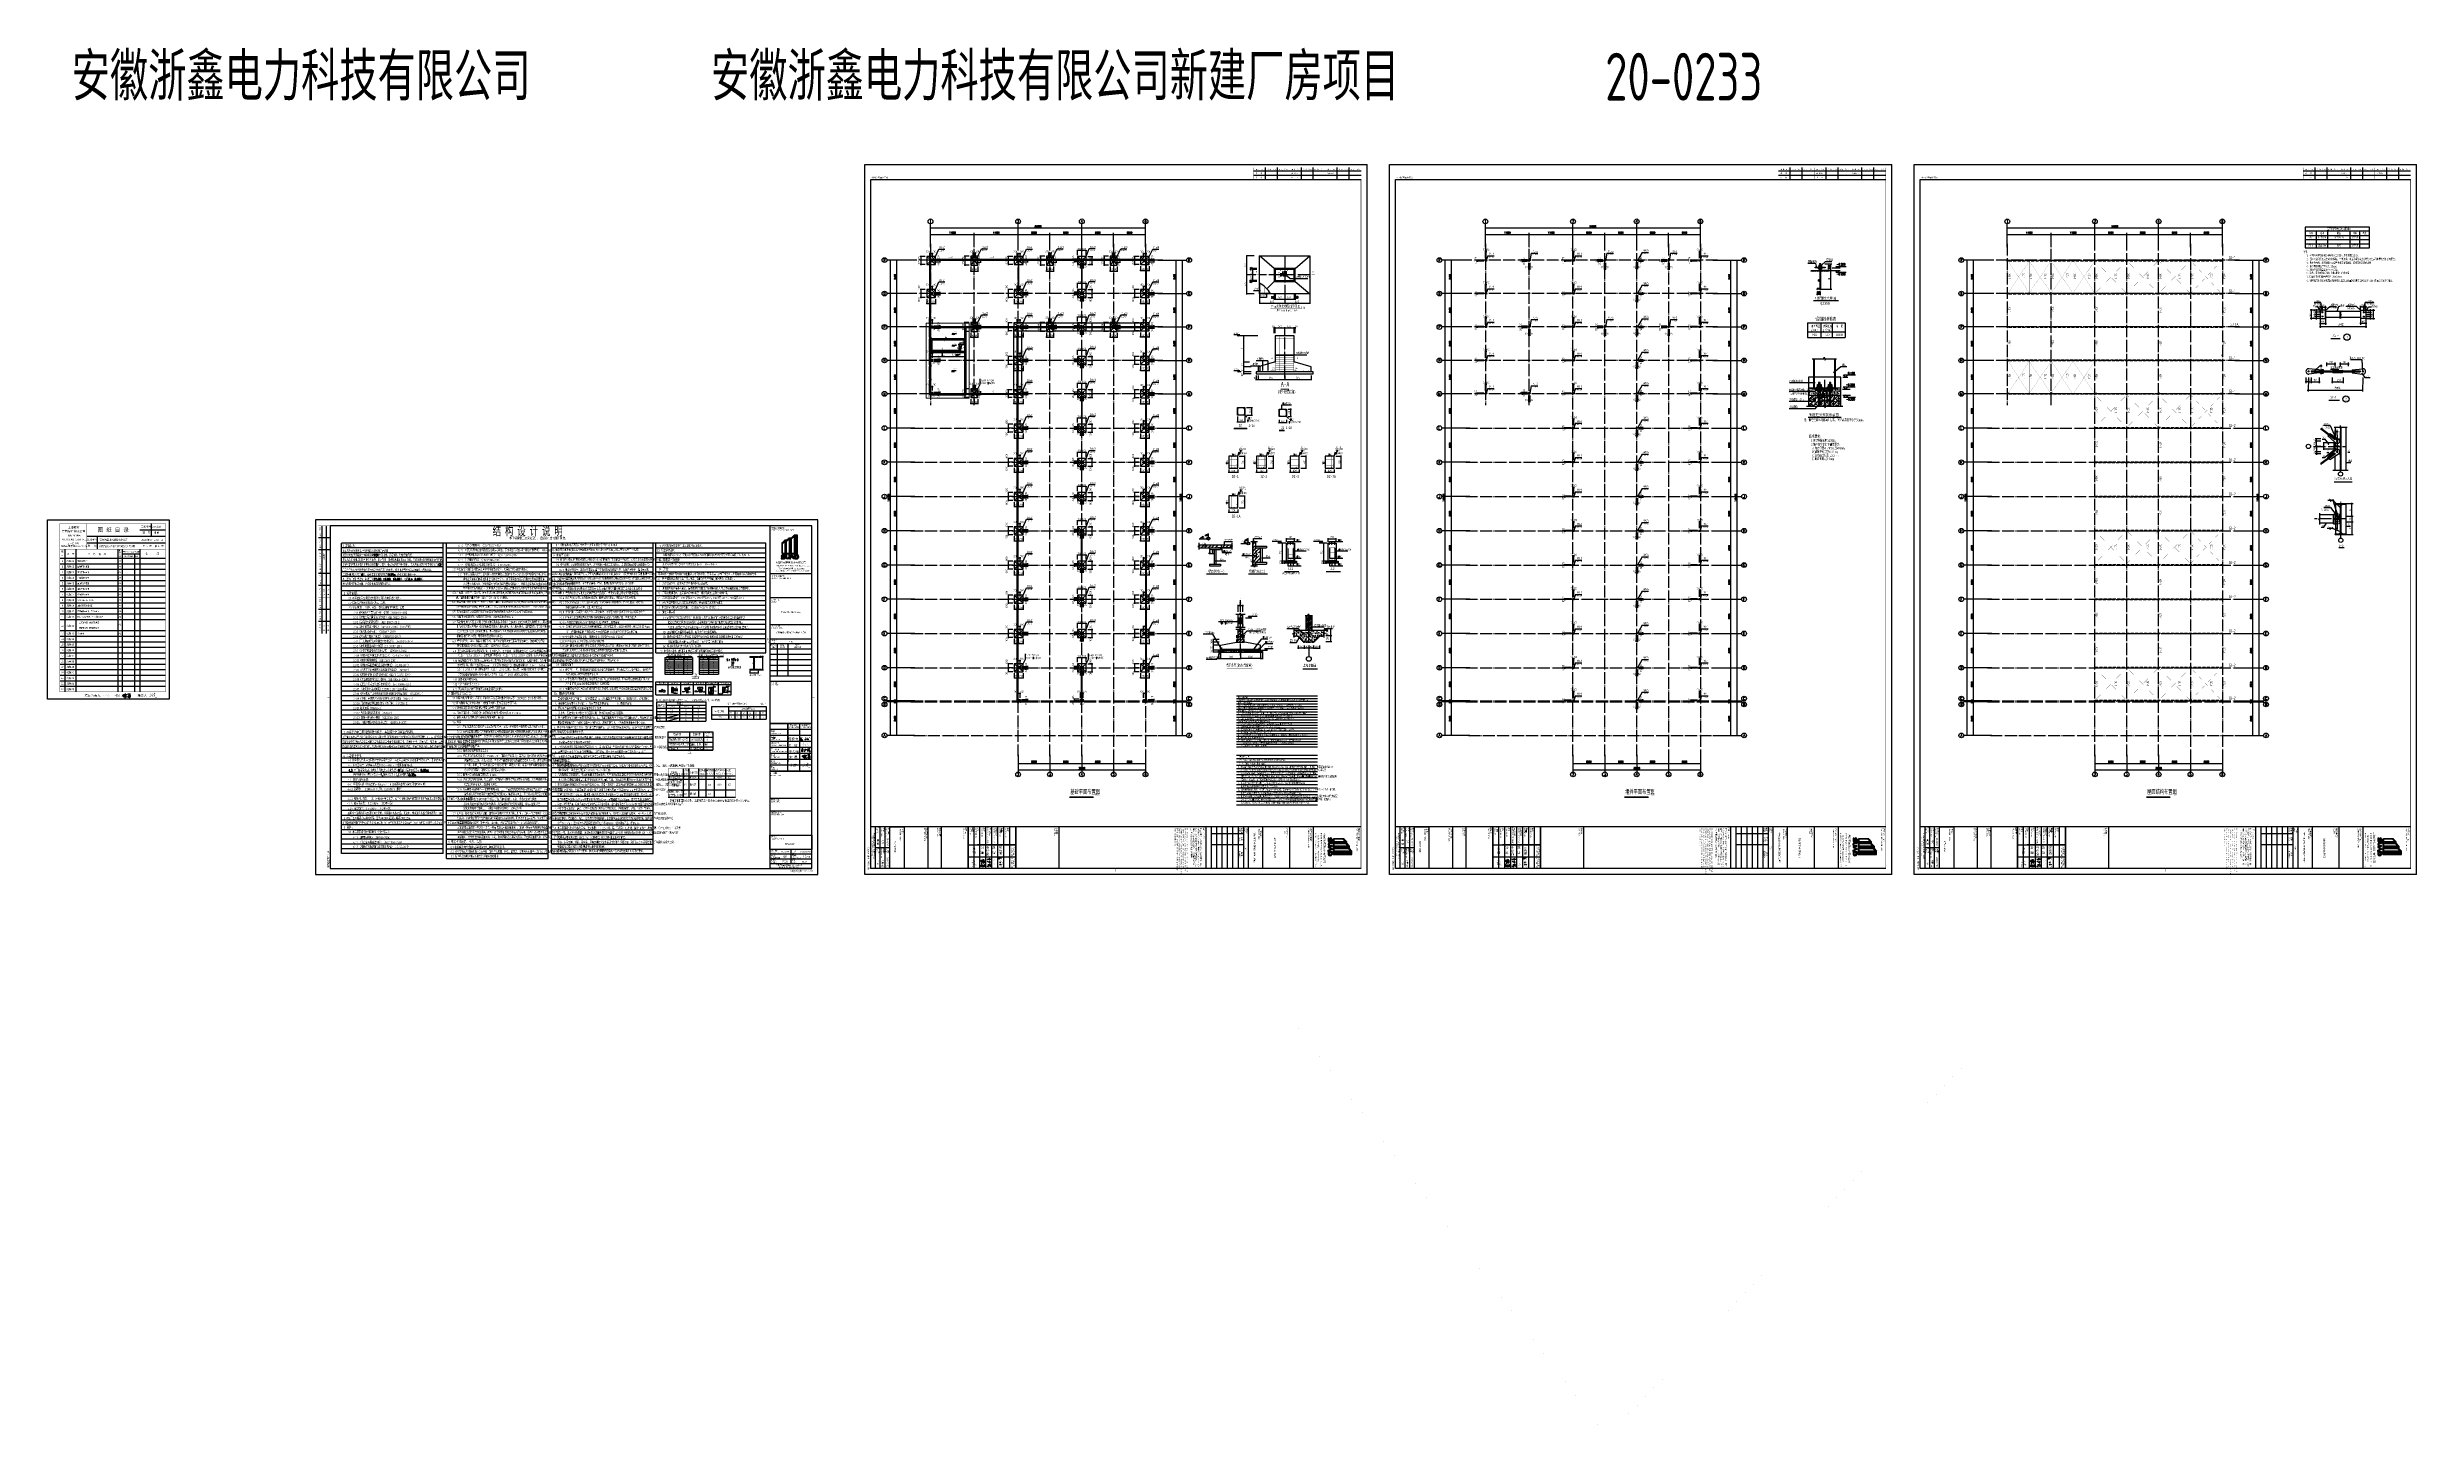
# Model space of a CAD drawing. Extents: x 899043 to 2598688, y -137197 to 211789.
# Drawn here: x 899043 to 1494010, y -137197 to 211789 of the extents above; entities that cross this region are included whole.
import ezdxf
from ezdxf.enums import TextEntityAlignment as Align

# ---------------------------------------------------------------- set-up
doc = ezdxf.new("R2010")
doc.units = 0
doc.header["$LTSCALE"] = 1500
doc.header["$MEASUREMENT"] = 0
for name, pattern in [('7', [120.000008, -30.000002, 60.000004, -30.000002]), ('ACAD_ISO02W100', [15, 12, -3]), ('ACAD_ISO04W100', [30.5, 24, -3, 0.5, -3]), ('CONTINOUS', [0]), ('DASH', [0.35, 0.25, -0.1]), ('DASHED', [0.75, 0.5, -0.25]), ('DASHED2', [0.375, 0.25, -0.125]), ('DOTE', [2.42, 2, -0.2, 0.02, -0.2]), ('HIDDEN2', [0.1875, 0.125, -0.0625]), ('x1', [2.5, 1.5, -1])]:
    doc.linetypes.add(name, pattern=pattern)
for name, color, linetype in [('00-tk', 151, 'Continuous'), ('1', 2, 'Continuous'), ('1_通用文字_S', 7, 'Continuous'), ('1a文字', 7, 'Continuous'), ('301', 7, 'Continuous'), ('310', 253, 'Continuous'), ('A-Fur1(建筑厨卫洁具)', 136, 'Continuous'), ('A-Other(建筑其它)', 33, 'Continuous'), ('AXIS', 3, 'Continuous'), ('AXIS_DIM', 3, 'Continuous'), ('AXIS_TEXT', 7, 'Continuous'), ('BASE', 7, 'Continuous'), ('BASE_DE', 7, 'Continuous'), ('BASE_DIM', 3, 'Continuous'), ('BASE_NUM', 7, 'Continuous'), ('BASE_TEXT', 7, 'Continuous'), ('BEAM_DE_TEXT', 7, 'Continuous'), ('BOLT', 252, 'Continuous'), ('Boltx', 252, 'DASHED'), ('BOUT', 7, 'Continuous'), ('COLUMN', 2, 'Continuous'), ('DIM', 3, 'Continuous'), ('DIM_ELEV', 3, 'Continuous'), ('DIM_SYMB', 3, 'Continuous'), ('DOTE', 1, 'Continuous'), ('GJ', 1, 'Continuous'), ('HATCH', 254, 'Continuous'), ('iicon', 7, 'Continuous'), ('JCL', 7, 'Continuous'), ('JZSM', 7, 'Continuous'), ('M_Prof', 2, 'Continuous'), ('NUM', 7, 'Continuous'), ('PUB_DIM', 3, 'Continuous'), ('PUB_HATCH', 8, 'Continuous'), ('PUB_TEXT', 7, 'Continuous'), ('REIN', 1, 'Continuous'), ('S', 86, 'Continuous'), ('S-TAB-TEXT', 4, 'Continuous'), ('SBAR', 1, 'Continuous'), ('STAIR', 2, 'Continuous'), ('SYMB', 7, 'Continuous'), ('TDB_中实线', 7, 'Continuous'), ('TDB_中心线', 1, 'ACAD_ISO04W100'), ('TDB_文字', 7, 'Continuous'), ('TDB_细实线', 3, 'Continuous'), ('TDB_虚线', 2, 'ACAD_ISO02W100'), ('TEXT', 7, 'Continuous'), ('THIN', 7, 'Continuous'), ('WALL', 7, 'Continuous'), ('WELD_TEXT', 7, 'Continuous'), ('xiangtu', 7, 'Continuous'), ('xiangtux', 7, 'x1'), ('分格线', 40, 'Continuous'), ('加强板', 3, 'Continuous'), ('图框', 4, 'Continuous'), ('填充', 251, 'Continuous'), ('墙', 2, 'Continuous'), ('引线', 9, 'Continuous'), ('文字', 7, 'Continuous'), ('柱', 255, 'Continuous'), ('柱原位标注', 7, 'Continuous'), ('柱平法箍筋', 24, 'Continuous'), ('柱平法纵筋', 7, 'Continuous'), ('柱虚线', 54, '7'), ('柱集中标注', 2, 'Continuous'), ('标注', 7, 'Continuous'), ('梁__实线', 140, 'Continuous'), ('独立基础', 2, 'Continuous'), ('砼墙', 3, 'Continuous'), ('结构', 7, 'Continuous'), ('说明', 7, 'Continuous'), ('轴线__轴线号和轴圈', 1, 'Continuous'), ('钢板', 4, 'Continuous')]:
    doc.layers.add(name, color=color, linetype=linetype)
for name, color, linetype, lineweight in [('10', 7, 'Continuous', 35), ('1500', 4, 'Continuous', 18), ('TK', 252, 'Continuous', 13), ('TK-签名', 70, 'Continuous', 30), ('功能名称', 255, 'Continuous', 0), ('虚线', 1, 'ACAD_ISO02W100', 13), ('钢板标注', 9, 'Continuous', 18), ('钢柱', 4, 'Continuous', 25)]:
    doc.layers.add(name, color=color, linetype=linetype, lineweight=lineweight)
doc.styles.add('-宋体', font='')
doc.styles.add('-黑体', font='simhei.ttf', dxfattribs={"width": 0.8})
doc.styles.add('_TCH_AXIS', font='COMPLEX', dxfattribs={"bigfont": 'GBCBIG'})
doc.styles.add('_TCH_DIM_T3', font='SIMPLEX', dxfattribs={"width": 0.705882, "bigfont": 'GBCBIG'})
doc.styles.add('AHZTXT', font='tssdeng.shx', dxfattribs={"width": 0.7, "bigfont": 'tssdchn.shx'})
doc.styles.add('COMPLEX', font='COMPLEX')
doc.styles.add('DS6FS', font='tssdeng.shx', dxfattribs={"width": 0.8, "bigfont": 'tssdchn.shx'})
doc.styles.add('DS6HT', font='simhei.ttf', dxfattribs={"width": 0.8})
doc.styles.add('ECADI', font='hzs.shx', dxfattribs={"width": 0.7, "bigfont": 'hztxt.shx'})
doc.styles.add('FSJ', font='tssdeng.shx', dxfattribs={"width": 0.7, "bigfont": 'tssdchn.shx'})
doc.styles.add('H1', font='')
doc.styles.add('H300', font='Tssdeng.shx', dxfattribs={"width": 0.65, "height": 330, "bigfont": 'tssdchn.shx'})
doc.styles.add('H330', font='Tssdeng.shx', dxfattribs={"width": 0.65, "height": 330, "bigfont": 'tssdchn.shx'})
doc.styles.add('H360', font='Tssdeng.shx', dxfattribs={"width": 0.65, "height": 360, "bigfont": 'tssdchn.shx'})
doc.styles.add('H450', font='Tssdeng.shx', dxfattribs={"width": 0.65, "height": 500, "bigfont": 'tssdchn.shx'})
doc.styles.add('H500', font='Tssdeng.shx', dxfattribs={"width": 0.65, "height": 500, "bigfont": 'tssdchn.shx'})
doc.styles.add('HT', font='simhei.ttf', dxfattribs={"width": 0.75})
doc.styles.add('HZDX', font='simplex.shx', dxfattribs={"width": 0.7, "bigfont": 'hzdx.shx'})
doc.styles.add('QQS', font='stylu.ttf')
doc.styles.add('T', font='simhei.ttf')
doc.styles.add('T&D', font='haiwenrs.shx', dxfattribs={"width": 0.7, "bigfont": 'hztxt.shx'})
doc.styles.add('TDB-HZDX', font='simplex.shx', dxfattribs={"width": 0.65, "bigfont": 'hzdx.shx'})
doc.styles.add('TDB_尺寸文字', font='simplex.shx', dxfattribs={"width": 0.7, "bigfont": 'hzdx.shx'})
doc.styles.add('TSSD_Dimension', font='Tssdeng.shx', dxfattribs={"width": 0.7, "bigfont": 'hztxt.shx'})
doc.styles.add('TSSD_Label', font='Tssdeng.shx', dxfattribs={"width": 0.7, "bigfont": 'hztxt.shx'})
doc.styles.add('TSSD_Norm', font='Tssdeng.shx', dxfattribs={"bigfont": 'hztxt.shx'})
doc.styles.add('TSSD_Num', font='tssdeng.shx', dxfattribs={"width": 0.7, "bigfont": 'hztxt.shx'})
doc.styles.add('TSSD_Rein', font='Tssdeng.shx', dxfattribs={"width": 0.7, "bigfont": 'hztxt.shx'})
doc.styles.add('YG图名', font='simhei.ttf', dxfattribs={"width": 0.7, "height": 600})
doc.styles.add('图名', font='simhei.ttf', dxfattribs={"width": 0.7, "height": 600})
doc.styles.get('-宋体').set_extended_font_data('SimSun')
doc.styles.get('H1').set_extended_font_data('SimSun')
doc.dimstyles.new('_TCH_ARCH&&150', dxfattribs={"dimtxt": 446.25, "dimasz": 150, "dimexe": 375, "dimexo": 450, "dimgap": 189.375, "dimtad": 1, "dimdec": 0, "dimzin": 0, "dimdsep": 46, "dimtxsty": '_TCH_DIM_T3', "dimblk": 'ARCHTICK', "dimcen": 0.09, "dimclrt": 7, "dimazin": 2, "dimtfac": 1, "dimtdec": 0, "dimtix": 1, "dimtmove": 2, "dimatfit": 3, "dimfxl": 0, "dimtolj": 1, "dimtzin": 0, "dimarcsym": 0})
doc.dimstyles.new('H100', dxfattribs={"dimscale": 100, "dimtxt": 3.3, "dimasz": 0.01, "dimexe": 2, "dimexo": 1, "dimgap": 1, "dimtad": 1, "dimdec": 0, "dimrnd": 1, "dimzin": 0, "dimdsep": 46, "dimtxsty": 'H330', "dimblk1": 'YGDIM', "dimblk2": 'YGDIM', "dimsah": 1, "dimcen": -2, "dimdle": 1, "dimclrt": 7, "dimadec": 0, "dimazin": 0, "dimtfac": 1, "dimtdec": 0, "dimtix": 1, "dimtmove": 2, "dimatfit": 3, "dimldrblk": 'YGDIM', "dimfxl": 0, "dimtvp": 1, "dimtolj": 1, "dimtzin": 0, "dimlwe": 25, "dimarcsym": 0})
doc.dimstyles.new('TSSD_150_150', dxfattribs={"dimtxt": 525, "dimasz": 150, "dimexe": 150, "dimexo": 375, "dimgap": 150, "dimtad": 1, "dimdec": 0, "dimzin": 0, "dimdsep": 46, "dimtxsty": 'TSSD_Dimension', "dimblk": 'ARCHTICK', "dimblk1": 'ARCHTICK', "dimblk2": 'ARCHTICK', "dimcen": 0, "dimdle": 150, "dimclrt": 7, "dimadec": 0, "dimazin": 0, "dimtfac": 1, "dimtdec": 0, "dimtix": 1, "dimtmove": 2, "dimatfit": 3, "dimfxl": 0, "dimtolj": 1, "dimtzin": 0, "dimarcsym": 0})
doc.dimstyles.new('TSSD_25_150', dxfattribs={"dimtxt": 525, "dimasz": 150, "dimexe": 150, "dimexo": 375, "dimgap": 150, "dimtad": 1, "dimdec": 0, "dimlfac": 0.166667, "dimzin": 0, "dimdsep": 46, "dimtxsty": 'TSSD_Dimension', "dimblk": 'ARCHTICK', "dimblk1": 'ARCHTICK', "dimblk2": 'ARCHTICK', "dimcen": 0, "dimdle": 150, "dimclrt": 7, "dimadec": 0, "dimazin": 0, "dimtfac": 1, "dimtdec": 0, "dimtix": 1, "dimtmove": 2, "dimatfit": 3, "dimfxl": 0, "dimtolj": 1, "dimtzin": 0, "dimarcsym": 0})
doc.dimstyles.new('TSSD_30_150', dxfattribs={"dimtxt": 525, "dimasz": 150, "dimexe": 150, "dimexo": 375, "dimgap": 150, "dimtad": 1, "dimdec": 0, "dimlfac": 0.2, "dimzin": 0, "dimdsep": 46, "dimtxsty": 'TSSD_Dimension', "dimblk": 'ARCHTICK', "dimblk1": 'ARCHTICK', "dimblk2": 'ARCHTICK', "dimcen": 0, "dimdle": 150, "dimclrt": 7, "dimadec": 0, "dimazin": 0, "dimtfac": 1, "dimtdec": 0, "dimtix": 1, "dimtmove": 2, "dimatfit": 3, "dimfxl": 0, "dimtolj": 1, "dimtzin": 0, "dimarcsym": 0})
doc.dimstyles.new('TSSD_50_150', dxfattribs={"dimtxt": 350, "dimasz": 100, "dimexe": 100, "dimexo": 250, "dimgap": 100, "dimtad": 1, "dimdec": 0, "dimlfac": 0.5, "dimzin": 0, "dimdsep": 46, "dimtxsty": 'TSSD_Dimension', "dimblk": 'ARCHTICK', "dimblk1": 'ARCHTICK', "dimblk2": 'ARCHTICK', "dimcen": 0, "dimdle": 100, "dimclrt": 7, "dimadec": 0, "dimazin": 0, "dimtfac": 1, "dimtdec": 0, "dimtix": 1, "dimtmove": 2, "dimatfit": 3, "dimfxl": 0, "dimtolj": 1, "dimtzin": 0, "dimarcsym": 0})
doc.dimstyles.new('TSSD_50_50', dxfattribs={"dimtxt": 175, "dimasz": 50, "dimexe": 50, "dimexo": 125, "dimgap": 50, "dimtad": 1, "dimdec": 0, "dimzin": 0, "dimdsep": 46, "dimtxsty": 'TSSD_Dimension', "dimblk": 'ARCHTICK', "dimblk1": 'ARCHTICK', "dimblk2": 'ARCHTICK', "dimcen": 0, "dimdle": 50, "dimclrt": 7, "dimadec": 0, "dimazin": 0, "dimtfac": 1, "dimtdec": 0, "dimtix": 1, "dimtmove": 2, "dimatfit": 3, "dimfxl": 0, "dimtolj": 1, "dimtzin": 0, "dimarcsym": 0})
pattern_1 = [(45, (1476951.63, 88997.84), (-441.9417, 441.9417), [])]

# ---------------------------------------------------------------- blocks, each defined once
blk = doc.blocks.new('_ArchTick')
at = {"color": 0, "linetype": 'ByBlock', "const_width": 0.4}
blk.add_lwpolyline([(-0.5, -0.5), (0.5, 0.5)], dxfattribs=at)
blk = doc.blocks.new('*D923')
at = {"color": 0, "lineweight": -2}
for p, q in [((1070185, 58074), (1070260, 58074)), ((1070185, 57780), (1070260, 57780)), ((1070310, 57730), (1070310, 58124))]:
    blk.add_line(p, q, dxfattribs=at)
at = {"layer": 'Defpoints', "color": 0}
for p in [(1070310, 58074), (1070310, 58074), (1070310, 57780)]:
    blk.add_point(p, dxfattribs=at)
at = {"color": 0, "lineweight": -2, "xscale": 50, "yscale": 50, "zscale": 50}
for p, rotation in [((1070310, 58074), 90), ((1070310, 57780), 270)]:
    blk.add_blockref('_ArchTick', p, dxfattribs=dict(at, rotation=rotation))
at = {"color": 7, "insert": (1070172, 57927), "char_height": 175, "attachment_point": 5, "rotation": 90, "style": 'TSSD_Dimension'}
blk.add_mtext('\\A1;t', dxfattribs=at)
blk = doc.blocks.new('*D924')
at = {"color": 0, "lineweight": -2}
for p, q in [((1070940, 57134), (1070890, 57134)), ((1070940, 57259), (1070940, 57184)), ((1070940, 57134), (1071025, 57134)), ((1071025, 57259), (1071025, 57184)), ((1071025, 57134), (1071075, 57134))]:
    blk.add_line(p, q, dxfattribs=at)
at = {"layer": 'Defpoints', "color": 0}
for p in [(1070940, 57134), (1071025, 57134), (1071025, 57134)]:
    blk.add_point(p, dxfattribs=at)
at = {"color": 0, "lineweight": -2, "xscale": 50, "yscale": 50, "zscale": 50}
blk.add_blockref('_ArchTick', (1070940, 57134), dxfattribs=at)
at = {"color": 0, "lineweight": -2, "xscale": 50, "yscale": 50, "zscale": 50, "rotation": 180}
blk.add_blockref('_ArchTick', (1071025, 57134), dxfattribs=at)
at = {"color": 7, "insert": (1070856, 57340), "char_height": 175, "attachment_point": 5, "style": 'TSSD_Dimension'}
blk.add_mtext('\\A1;2', dxfattribs=at)
blk = doc.blocks.new('*D925')
at = {"color": 0, "lineweight": -2}
for p, q in [((1070975, 57134), (1071279, 57134)), ((1071025, 57259), (1071025, 57184)), ((1071229, 57259), (1071229, 57184))]:
    blk.add_line(p, q, dxfattribs=at)
at = {"layer": 'Defpoints', "color": 0}
for p in [(1071025, 57134), (1071229, 57134), (1071229, 57134)]:
    blk.add_point(p, dxfattribs=at)
at = {"color": 0, "lineweight": -2, "xscale": 50, "yscale": 50, "zscale": 50, "rotation": 180}
blk.add_blockref('_ArchTick', (1071025, 57134), dxfattribs=at)
at = {"color": 0, "lineweight": -2, "xscale": 50, "yscale": 50, "zscale": 50}
blk.add_blockref('_ArchTick', (1071229, 57134), dxfattribs=at)
at = {"color": 7, "insert": (1071127, 57272), "char_height": 175, "attachment_point": 5, "style": 'TSSD_Dimension'}
blk.add_mtext('\\A1;d', dxfattribs=at)
blk = doc.blocks.new('*D926')
at = {"color": 0, "lineweight": -2}
for p, q in [((1071229, 57134), (1071179, 57134)), ((1071229, 57259), (1071229, 57184)), ((1071229, 57134), (1071314, 57134)), ((1071314, 57259), (1071314, 57184)), ((1071314, 57134), (1071364, 57134))]:
    blk.add_line(p, q, dxfattribs=at)
at = {"layer": 'Defpoints', "color": 0}
for p in [(1071229, 57134), (1071314, 57134), (1071314, 57134)]:
    blk.add_point(p, dxfattribs=at)
at = {"color": 0, "lineweight": -2, "xscale": 50, "yscale": 50, "zscale": 50}
blk.add_blockref('_ArchTick', (1071229, 57134), dxfattribs=at)
at = {"color": 0, "lineweight": -2, "xscale": 50, "yscale": 50, "zscale": 50, "rotation": 180}
blk.add_blockref('_ArchTick', (1071314, 57134), dxfattribs=at)
at = {"color": 7, "insert": (1071399, 57340), "char_height": 175, "attachment_point": 5, "style": 'TSSD_Dimension'}
blk.add_mtext('\\A1;2', dxfattribs=at)
blk = doc.blocks.new('*D927')
at = {"color": 0, "lineweight": -2}
for p, q in [((1071778, 57865), (1071853, 57865)), ((1071778, 57780), (1071853, 57780)), ((1071903, 57865), (1071903, 57915)), ((1071903, 57780), (1071903, 57865)), ((1071903, 57780), (1071903, 57730))]:
    blk.add_line(p, q, dxfattribs=at)
at = {"layer": 'Defpoints', "color": 0}
for p in [(1071903, 57865), (1071903, 57865), (1071903, 57780)]:
    blk.add_point(p, dxfattribs=at)
at = {"color": 0, "lineweight": -2, "xscale": 50, "yscale": 50, "zscale": 50}
for p, rotation in [((1071903, 57865), 270), ((1071903, 57780), 90)]:
    blk.add_blockref('_ArchTick', p, dxfattribs=dict(at, rotation=rotation))
at = {"color": 7, "insert": (1071697, 57695), "char_height": 175, "attachment_point": 5, "rotation": 90, "style": 'TSSD_Dimension'}
blk.add_mtext('\\A1;2', dxfattribs=at)
blk = doc.blocks.new('*D928')
at = {"color": 0, "lineweight": -2}
for p, q in [((1071778, 58074), (1071853, 58074)), ((1071778, 57989), (1071853, 57989)), ((1071903, 58074), (1071903, 58124)), ((1071903, 57989), (1071903, 58074)), ((1071903, 57989), (1071903, 57939))]:
    blk.add_line(p, q, dxfattribs=at)
at = {"layer": 'Defpoints', "color": 0}
for p in [(1071903, 58074), (1071903, 58074), (1071903, 57989)]:
    blk.add_point(p, dxfattribs=at)
at = {"color": 0, "lineweight": -2, "xscale": 50, "yscale": 50, "zscale": 50}
for p, rotation in [((1071903, 58074), 270), ((1071903, 57989), 90)]:
    blk.add_blockref('_ArchTick', p, dxfattribs=dict(at, rotation=rotation))
at = {"color": 7, "insert": (1071697, 58158), "char_height": 175, "attachment_point": 5, "rotation": 90, "style": 'TSSD_Dimension'}
blk.add_mtext('\\A1;2', dxfattribs=at)
blk = doc.blocks.new('X1')
blk.add_line((0, 0), (-1, 0))
at = {"layer": '301', "const_width": 0.45}
blk.add_lwpolyline([(-0.5, -0.5), (0.5, 0.5)], dxfattribs=at)
blk = doc.blocks.new('会签')
at = {"layer": '00-tk'}
for p, q in [((-1400, 24000), (-1400, 6000)), ((-700, 24000), (-700, 6000)), ((0, 22000), (-2000, 22000)), ((0, 20000), (-2000, 20000)), ((0, 16000), (-2000, 16000)), ((0, 14000), (-2000, 14000)), ((0, 10000), (-2000, 10000)), ((0, 8000), (-2000, 8000))]:
    blk.add_line(p, q, dxfattribs=at)
at = {"layer": '00-tk', "const_width": 24.7}
for points in [[(0, 6000), (-2000, 6000), (-2000, 24000)], [(0, 24000), (-2000, 24000)], [(0, 18000), (-2000, 18000)], [(0, 12000), (-2000, 12000)]]:
    blk.add_lwpolyline(points, dxfattribs=at)
at = {"layer": '00-tk', "style": 'DS6HT'}
for s, p in [('Sign.', (-1651, 21215)), ('Date', (-1642, 23216)), ('签 名', (-1603, 20306)), ('日 期', (-1589, 22196)), ('Spe.', (-1648, 19251)), ('Date', (-1642, 17216)), ('专 业', (-1608, 18369)), ('日 期', (-1589, 16196)), ('采暖通风', (-948, 18370)), ('Sign.', (-1651, 15215)), ('Spe.', (-1648, 13251)), ('专 业', (-1608, 12369)), ('签 名', (-1603, 14306)), ('给 排 水', (-956, 12372)), ('电    气', (-251, 12372)), ('Sign.', (-1651, 9215)), ('Date', (-1642, 11216)), ('签 名', (-1603, 8306)), ('日 期', (-1589, 10196)), ('Spe.', (-1648, 7251)), ('专 业', (-1608, 6369)), ('建    筑', (-948, 6372)), ('结    构', (-248, 6374))]:
    blk.add_text(s, height=180, rotation=90, dxfattribs=at).set_placement(p)
blk = doc.blocks.new('A$C7C122B11')
at = {"layer": 'iicon', "color": 13, "const_width": 7.58}
for points in [[(0, 251), (101, 316)], [(101, 316), (199, 383)], [(180, 234), (214, 214)], [(220, 61), (189, 0)], [(199, 383), (301, 455)], [(214, 214), (249, 201)], [(254, 164), (220, 61)], [(244, 611), (279, 605)], [(249, 201), (284, 195)], [(270, 260), (254, 164)], [(322, 465), (255, 393)], [(255, 393), (267, 338)], [(267, 338), (270, 260)], [(279, 605), (315, 591)], [(284, 195), (312, 200)], [(321, 572), (298, 526)], [(301, 455), (344, 476)], [(312, 200), (331, 220)], [(315, 591), (321, 572)], [(331, 220), (382, 295)], [(382, 295), (411, 328)], [(411, 328), (434, 349)], [(434, 349), (448, 349)], [(448, 349), (455, 315)], [(455, 315), (462, 292)], [(462, 292), (485, 335)], [(535, 158), (509, 209)], [(575, 108), (535, 158)], [(554, 440), (553, 381)], [(553, 381), (555, 298)], [(555, 298), (561, 212)], [(561, 212), (572, 134)], [(572, 134), (575, 108)], [(674, 309), (686, 266)], [(686, 266), (692, 224)], [(692, 224), (692, 211)], [(718, 416), (741, 413)], [(745, 400), (719, 368)], [(726, 309), (755, 327)], [(741, 413), (745, 400)], [(755, 327), (790, 346)], [(756, 296), (765, 257)], [(762, 218), (762, 180)], [(762, 180), (763, 160)], [(765, 257), (762, 218)], [(790, 346), (817, 357)], [(826, 342), (799, 315)], [(817, 357), (835, 356)], [(835, 356), (826, 342)], [(858, 469), (850, 439)], [(850, 439), (850, 403)], [(850, 403), (863, 373)], [(872, 485), (858, 469)], [(863, 373), (876, 363)], [(876, 363), (897, 363)], [(892, 201), (876, 164)], [(909, 233), (892, 201)], [(897, 363), (924, 382)], [(921, 283), (909, 233)], [(923, 311), (921, 283)], [(924, 382), (974, 414)], [(951, 294), (937, 279)], [(971, 334), (951, 294)], [(991, 378), (971, 334)], [(974, 414), (997, 421)], [(980, 231), (1007, 207)], [(1010, 411), (991, 378)], [(997, 421), (1010, 411)], [(1033, 121), (1002, 119)], [(1007, 207), (1028, 171)], [(1028, 171), (1033, 146)], [(1033, 146), (1033, 121)]]:
    blk.add_lwpolyline(points, dxfattribs=at)
blk = doc.blocks.new('A$C26561F03')
at = {"layer": 'WALL'}
for p, q in [((88, 412), (0, 376)), ((0, 376), (76, 385)), ((76, 385), (204, 403)), ((222, 89), (81, 156)), ((166, 452), (88, 412)), ((150, 688), (177, 655)), ((224, 488), (166, 452)), ((177, 655), (214, 628)), ((204, 403), (295, 415)), ((214, 628), (252, 600)), ((216, 496), (223, 419)), ((231, 157), (222, 89)), ((223, 419), (231, 254)), ((268, 546), (224, 488)), ((231, 254), (231, 157)), ((252, 600), (277, 584)), ((277, 584), (268, 546)), ((295, 415), (378, 424)), ((616, 235), (483, 114)), ((550, 496), (561, 437)), ((561, 437), (583, 381)), ((583, 381), (597, 366)), ((680, 311), (616, 235)), ((660, 364), (640, 392)), ((669, 415), (660, 364)), ((662, 590), (665, 508)), ((665, 508), (669, 415)), ((725, 389), (680, 311)), ((749, 474), (725, 389)), ((810, 531), (834, 516)), ((834, 516), (863, 508)), ((863, 508), (884, 493)), ((880, 471), (867, 448)), ((884, 493), (880, 471)), ((1057, 371), (1016, 328)), ((1016, 328), (1022, 313)), ((1022, 313), (1078, 322)), ((1120, 459), (1057, 371)), ((1135, 221), (1058, 166)), ((1084, 500), (1061, 471)), ((1061, 471), (1109, 474)), ((1068, 593), (1118, 614)), ((1078, 322), (1153, 340)), ((1150, 572), (1084, 500)), ((1109, 474), (1120, 459)), ((1118, 614), (1187, 628)), ((1181, 286), (1135, 221)), ((1187, 628), (1150, 572)), ((1153, 340), (1188, 328)), ((1188, 328), (1181, 286)), ((1246, 649), (1268, 615)), ((1271, 364), (1258, 328)), ((1258, 328), (1263, 293)), ((1263, 293), (1289, 314)), ((1268, 615), (1304, 564)), ((1289, 314), (1309, 338)), ((1304, 564), (1309, 523)), ((1307, 568), (1333, 598)), ((1309, 523), (1308, 495)), ((1309, 338), (1344, 361)), ((1343, 524), (1316, 499)), ((1316, 499), (1363, 515)), ((1328, 304), (1325, 232)), ((1325, 232), (1330, 189)), ((1328, 304), (1332, 359)), ((1357, 326), (1328, 304)), ((1330, 189), (1340, 165)), ((1332, 359), (1335, 388)), ((1333, 598), (1360, 635)), ((1340, 165), (1370, 167)), ((1377, 566), (1343, 524)), ((1344, 361), (1362, 360)), ((1365, 339), (1357, 326)), ((1360, 635), (1394, 635)), ((1362, 360), (1365, 339)), ((1363, 515), (1390, 517)), ((1370, 167), (1427, 221)), ((1397, 608), (1377, 566)), ((1394, 635), (1397, 608)), ((1429, 80), (1406, 0)), ((1427, 221), (1472, 263)), ((1474, 180), (1429, 80)), ((1472, 263), (1484, 279)), ((1486, 229), (1474, 180)), ((1484, 279), (1486, 229))]:
    blk.add_line(p, q, dxfattribs=at)
blk = doc.blocks.new('20150828165454')
h = blk.add_hatch(color=256)
h.paths.add_polyline_path([(-4440, 30), (-4590, 65), (-4738, 73), (-4862, 73), (-4992, 72), (-5125, 52), (-5266, 37), (-5393, 13), (-5517, -12), (-5636, -56), (-5741, -115), (-5764, -162), (-5753, -202), (-5720, -224), (-5687, -211), (-5590, -156), (-5487, -118), (-5372, -95), (-5250, -72), (-5111, -57), (-4983, -38), (-4861, -37), (-4741, -37), (-4606, -44), (-4481, -73), (-4396, -123), (-4309, -200), (-4258, -277), (-4228, -372), (-4222, -432), (-4226, -493), (-4256, -619), (-4303, -715), (-4397, -874), (-4482, -1002), (-4524, -1077), (-4590, -1174), (-4663, -1268), (-4809, -1452), (-5015, -1664), (-5034, -1609), (-5089, -1342), (-5123, -1119), (-5136, -855), (-5186, -665), (-5310, -733), (-5417, -938), (-5505, -1249), (-5497, -1579), (-5468, -1849), (-5423, -2020), (-5307, -2086), (-5075, -1883), (-5061, -1869), (-5023, -1980), (-4920, -2172), (-4812, -2296), (-4775, -2346), (-4907, -2394), (-5121, -2478), (-5344, -2571), (-5520, -2636), (-5732, -2723), (-5969, -2837), (-6203, -2949), (-6416, -3043), (-6581, -3165), (-6703, -3245), (-6753, -3389), (-6543, -3484), (-6306, -3571), (-6047, -3628), (-5675, -3683), (-5346, -3696), (-4984, -3674), (-4626, -3589), (-4404, -3489), (-4020, -3309), (-3956, -3186), (-3956, -3088), (-4121, -2902), (-4378, -2661), (-4537, -2481), (-4598, -2400), (-4501, -2365), (-4236, -2257), (-3766, -2061), (-3213, -1827), (-2411, -1391), (-2174, -1208), (-2003, -1066), (-1843, -939), (-1870, -1118), (-1916, -1391), (-1963, -1659), (-1997, -1943), (-2000, -2196), (-1987, -2394), (-1897, -2716), (-1739, -2464), (-1664, -2061), (-1660, -2046), (-1673, -2009), (-1704, -2000), (-1735, -2006), (-1772, -2040), (-1844, -2423), (-1858, -2447), (-1878, -2376), (-1890, -2193), (-1887, -1950), (-1854, -1675), (-1808, -1409), (-1762, -1135), (-1727, -907), (-1723, -906), (-1721, -872), (-1721, -871), (-1703, -509, 0.99977941), (-1812, -503), (-1829, -818), (-1884, -831), (-2072, -981), (-2243, -1122), (-2471, -1298), (-3261, -1728), (-3808, -1959), (-4278, -2155), (-4541, -2262), (-4667, -2307), (-4727, -2228), (-4828, -2109), (-4922, -1935), (-4975, -1781), (-4727, -1525), (-4576, -1336), (-4501, -1239), (-4430, -1135), (-4388, -1059), (-4304, -932), (-4206, -767), (-4152, -656), (-4116, -509), (-4112, -430), (-4119, -351), (-4158, -229), (-4225, -127), (-4331, -33)])
h.paths.add_polyline_path([(-5250, -856), (-5246, -872), (-5233, -1130), (-5198, -1361), (-5140, -1638), (-5101, -1752), (-5151, -1803), (-5320, -1952), (-5328, -1947), (-5360, -1829), (-5387, -1572), (-5395, -1263), (-5314, -979)], flags=16)
h.paths.add_polyline_path([(-4706, -2439), (-4622, -2551), (-4457, -2737), (-4200, -2979), (-4066, -3130), (-4066, -3160), (-4100, -3226), (-4450, -3389), (-4661, -3484), (-5000, -3565), (-5347, -3585), (-5665, -3573), (-6027, -3519), (-6275, -3465), (-6502, -3382), (-6616, -3330), (-6611, -3316), (-6519, -3255), (-6360, -3139), (-6157, -3049), (-5921, -2936), (-5688, -2824), (-5479, -2739), (-5303, -2673), (-5080, -2580), (-4869, -2497)], flags=16)
blk.add_hatch(color=256).paths.add_polyline_path([(-168, -111), (-139, -122), (-168, -209), (-178, -172), (-217, -188), (-241, -231), (-240, -253), (-228, -276), (-200, -294), (-168, -302), (-115, -297), (-77, -292), (-54, -271), (-64, -244), (0, -55), (-152, 0), (-457, -20), (-795, -59), (-1146, -70), (-1281, -116), (-1343, -253), (-1500, -603), (-1494, -694), (-1442, -689), (-1397, -663), (-1400, -648), (-1243, -299), (-1200, -205), (-1126, -179), (-787, -168), (-448, -130)])
h = blk.add_hatch(color=256)
h.paths.add_polyline_path([(-688, -999), (-758, -854), (-875, -743), (-1035, -731), (-1201, -885), (-1136, -1058), (-1108, -1080), (-1080, -1087), (-1031, -1082), (-1031, -1038), (-1033, -1019), (-1072, -915), (-995, -844), (-922, -850), (-848, -920), (-789, -1044), (-688, -1286), (-658, -1498), (-642, -1566), (-853, -1712), (-1191, -1986), (-1209, -2083), (-1177, -2315), (-1093, -2534), (-846, -2791), (-664, -2671), (-615, -2561), (-516, -2337), (-480, -2070), (-489, -1817), (-511, -1642), (-518, -1613), (-479, -1586), (-165, -1385), (192, -1191), (537, -1003), (1087, -738), (1231, -674), (1250, -797), (1292, -1025), (1329, -1168), (1390, -1315), (1395, -1327), (1306, -1404), (1156, -1569), (983, -1775), (814, -1969), (842, -2080), (917, -2204), (1145, -2513), (1400, -2745), (1622, -2852), (1738, -2764), (1754, -2564), (1717, -2283), (1677, -1889), (1607, -1705), (1537, -1400), (1523, -1361), (1651, -1250), (1970, -1051), (2327, -770), (2760, -428), (2899, -354), (3238, -160), (3696, 101), (3975, 242), (4325, 379), (4403, 392), (4098, 197), (3764, -67), (3426, -339), (3128, -580), (3036, -733), (3084, -838), (3231, -876), (4286, -573), (4170, -677), (3520, -1353), (3490, -1494), (3543, -1600), (3652, -1703), (3791, -1744), (4210, -1764), (4485, -1782), (4603, -1871), (4653, -1995), (4701, -2170), (4651, -2340), (4517, -2625), (4351, -2851), (4045, -3162), (3802, -3368), (3636, -3501), (3516, -3583), (3351, -3668), (3136, -3711), (3117, -3707), (3087, -3712), (3058, -3730), (3044, -3762), (3044, -3803), (3072, -3829), (3115, -3829), (3158, -3819), (3388, -3773), (3573, -3678), (3701, -3590), (3872, -3453), (4120, -3243), (4435, -2922), (4612, -2681), (4754, -2379), (4815, -2171), (4757, -1960), (4694, -1802), (4525, -1674), (4216, -1654), (3809, -1635), (3708, -1605), (3633, -1534), (3606, -1480), (3621, -1406), (4246, -756), (4499, -531), (4400, -447), (4272, -463), (3230, -762), (3162, -745), (3160, -740), (3213, -654), (3495, -425), (3832, -153), (4162, 107), (4528, 341), (4539, 495), (4415, 505), (4296, 485), (3930, 343), (3644, 198), (3183, -65), (2846, -258), (2700, -335), (2259, -684), (1907, -961), (1585, -1162), (1483, -1251), (1434, -1133), (1400, -1002), (1358, -778), (1335, -627), (1338, -626), (1600, -468), (1348, -242), (1207, -133), (1215, -560), (1041, -638), (487, -905), (139, -1094), (-221, -1290), (-540, -1495), (-545, -1498), (-550, -1478), (-581, -1257)])
h.paths.add_polyline_path([(-617, -1682), (-599, -1826), (-590, -2065), (-623, -2307), (-715, -2516), (-752, -2596), (-830, -2649), (-998, -2474), (-1070, -2287), (-1098, -2086), (-1090, -2046), (-787, -1800)], flags=16)
h.paths.add_polyline_path([(935, -1998), (1066, -1847), (1239, -1641), (1383, -1483), (1433, -1440), (1501, -1737), (1569, -1915), (1608, -2296), (1643, -2567), (1632, -2706), (1609, -2724), (1462, -2653), (1227, -2439), (1009, -2142), (945, -2037)], flags=16)
h.paths.add_polyline_path([(1324, -506), (1321, -366), (1416, -451)], flags=16)
for points in [[(-4869, -2497), (-4706, -2439), (-4622, -2551), (-4457, -2737), (-4200, -2979), (-4066, -3130), (-4066, -3160), (-4100, -3226), (-4450, -3389), (-4661, -3484), (-5000, -3565), (-5347, -3585), (-5665, -3573), (-6027, -3519), (-6275, -3465), (-6502, -3382), (-6616, -3330), (-6611, -3316), (-6519, -3255), (-6360, -3139), (-6157, -3049), (-5921, -2936), (-5688, -2824), (-5479, -2739), (-5303, -2673), (-5080, -2580)], [(-5246, -872), (-5233, -1130), (-5198, -1361), (-5140, -1638), (-5101, -1752), (-5151, -1803), (-5320, -1952), (-5328, -1947), (-5360, -1829), (-5387, -1572), (-5395, -1263), (-5314, -979), (-5250, -856)], [(-617, -1682), (-599, -1826), (-590, -2065), (-623, -2307), (-715, -2516), (-752, -2596), (-830, -2649), (-998, -2474), (-1070, -2287), (-1098, -2086), (-1090, -2046), (-787, -1800)], [(1383, -1483), (1433, -1440), (1501, -1737), (1569, -1915), (1608, -2296), (1643, -2567), (1632, -2706), (1609, -2724), (1462, -2653), (1227, -2439), (1009, -2142), (945, -2037), (935, -1998), (1066, -1847), (1239, -1641)], [(1321, -366), (1324, -506), (1416, -451)]]:
    blk.add_lwpolyline(points, close=True)
blk = doc.blocks.new('A$C67844AE1')
at = {"layer": '00-tk'}
h = blk.add_hatch(color=256, dxfattribs=at)
edge = h.paths.add_edge_path()
edge.add_arc((120922, 79829), 498, 288.701411, 432.360652)
edge.add_line((121073, 80304), (120366, 80304))
edge.add_line((120366, 80304), (120366, 79675))
edge.add_line((120366, 79675), (120611, 79675))
edge.add_line((120611, 79675), (120611, 80067))
edge.add_line((120611, 80067), (121012, 80067))
edge.add_arc((120922, 79828), 255, -72.167228, 69.387776, ccw=False)
edge.add_line((121000, 79585), (120368, 79585))
edge.add_line((120368, 79585), (120368, 79357))
edge.add_line((120368, 79357), (121082, 79357))
edge = h.paths.add_edge_path()
edge.add_arc((118601, 79929), 589, 210.132775, 329.867225)
edge.add_line((119110, 79634), (119110, 80303))
edge.add_line((119110, 80303), (118858, 80303))
edge.add_line((118858, 80303), (118858, 79706))
edge.add_arc((118601, 79890), 316, 215.549684, 324.450316, ccw=False)
edge.add_line((118344, 79706), (118344, 80303))
edge.add_line((118344, 80303), (118092, 80303))
edge.add_line((118092, 80303), (118092, 79634))
edge = h.paths.add_edge_path()
edge.add_arc((117229, 80018), 280, 99.47713, 264.93056)
edge.add_line((117205, 79740), (117704, 79740))
edge.add_arc((117704, 79659), 81, -89.989835, 89.989835, ccw=False)
edge.add_line((117704, 79578), (116996, 79578))
edge.add_line((116996, 79578), (116996, 79360))
edge.add_line((116996, 79360), (117768, 79360))
edge.add_arc((117743, 79639), 280, 275.06944, 440.52287)
edge.add_line((117789, 79915), (117275, 79915))
edge.add_arc((117275, 79996), 81, 90.010165, 269.989835, ccw=False)
edge.add_line((117275, 80077), (117994, 80077))
edge.add_line((117994, 80077), (117994, 80294))
edge.add_line((117994, 80294), (117183, 80294))
h.paths.add_polyline_path([(119553, 80313), (119809, 80313), (120312, 79350), (120018, 79350), (119681, 80008), (119344, 79350), (119050, 79350)])
for p, q in [((126150, 89100), (0, 89100)), ((0, 89100), (0, 0)), ((124650, 87600), (3750, 87600)), ((3750, 87600), (3750, 1500)), ((114150, 87600), (114150, 1500)), ((124650, 1500), (124650, 87600)), ((126150, 0), (126150, 89100)), ((114150, 75600), (124650, 75600)), ((114150, 69600), (124650, 69600)), ((114150, 62850), (124650, 62850)), ((114150, 59250), (124650, 59250)), ((114150, 58050), (124650, 58050)), ((114150, 58050), (124650, 58050)), ((114150, 58050), (124650, 58050)), ((114150, 58050), (124650, 58050)), ((114150, 58050), (124650, 58050)), ((114150, 56700), (124650, 56700)), ((114150, 55350), (124650, 55350)), ((114150, 54000), (124650, 54000)), ((115950, 58050), (115950, 49950)), ((118650, 58050), (118650, 49950)), ((114150, 52650), (124650, 52650)), ((114150, 51300), (124650, 51300)), ((114150, 49950), (124650, 49950)), ((114150, 48600), (124650, 48600)), ((114150, 37950), (124650, 37950)), ((114150, 37950), (124650, 37950)), ((114150, 37950), (124650, 37950)), ((114150, 37950), (124650, 37950)), ((114150, 37950), (124650, 37950)), ((124650, 37950), (114150, 37950)), ((124650, 37950), (114150, 37950)), ((124650, 37950), (114150, 37950)), ((114150, 37950), (124650, 37950)), ((124650, 36450), (114150, 36450)), ((118650, 25950), (118650, 37950)), ((118650, 37950), (118650, 28350)), ((121650, 25950), (121650, 37950)), ((121650, 28350), (121650, 37950)), ((124650, 34950), (114150, 34950)), ((124650, 34950), (114150, 34950)), ((124650, 33450), (114150, 33450)), ((124650, 33450), (114150, 33450)), ((124650, 31950), (114150, 31950)), ((124650, 31950), (114150, 31950)), ((124650, 30450), (114150, 30450)), ((124650, 30450), (114150, 30450)), ((115032, 34253), (115030, 34214)), ((115030, 34214), (115075, 34214)), ((115073, 34460), (115032, 34450)), ((115032, 34450), (115032, 34304)), ((115032, 34304), (115033, 34290)), ((115033, 34290), (115032, 34253)), ((115073, 34304), (115073, 34460)), ((115073, 34266), (115073, 34304)), ((115074, 34228), (115073, 34266)), ((115075, 34214), (115074, 34228)), ((115165, 34259), (115128, 34246)), ((115128, 34246), (115137, 34237)), ((115137, 34237), (115159, 34208)), ((115159, 34208), (115185, 34219)), ((115199, 34274), (115165, 34259)), ((115185, 34219), (115219, 34235)), ((115229, 34291), (115199, 34274)), ((115219, 34235), (115240, 34248)), ((115262, 34313), (115229, 34291)), ((115240, 34248), (115271, 34269)), ((115290, 34336), (115262, 34313)), ((115271, 34269), (115296, 34287)), ((115305, 34352), (115290, 34336)), ((115296, 34287), (115326, 34314)), ((115333, 34382), (115305, 34352)), ((115326, 34314), (115388, 34314)), ((115355, 34409), (115333, 34382)), ((115356, 34412), (115355, 34409)), ((115376, 34446), (115356, 34412)), ((115356, 34344), (115381, 34376)), ((115388, 34314), (115356, 34344)), ((115381, 34460), (115376, 34446)), ((115414, 34441), (115381, 34460)), ((115381, 34376), (115401, 34403)), ((115401, 34403), (115404, 34408)), ((115404, 34408), (115429, 34435)), ((115429, 34435), (115414, 34441)), ((124650, 28950), (114150, 28950)), ((124650, 28950), (114150, 28950)), ((124650, 27450), (114150, 27450)), ((124650, 27450), (114150, 27450)), ((114150, 25950), (124650, 25950)), ((114150, 25950), (124650, 25950)), ((124650, 25950), (114150, 25950)), ((114150, 19200), (124650, 19200)), ((124650, 15900), (114150, 15900)), ((124650, 6300), (114150, 6300)), ((119400, 6300), (119400, 2700)), ((0, 0), (126150, 0)), ((3750, 1500), (124650, 1500)), ((124650, 5100), (114150, 5100)), ((124650, 3900), (114150, 3900)), ((124650, 2700), (114150, 2700)), ((124650, 1500), (114150, 1500))]:
    blk.add_line(p, q, dxfattribs=at)
at = {"layer": '00-tk', "color": 7}
for p, q in [((117249, 83336), (117174, 83336)), ((117174, 83336), (117174, 80786)), ((117249, 83336), (117924, 83980)), ((117249, 83295), (117924, 83939)), ((117249, 83253), (117924, 83897)), ((117249, 83212), (117924, 83856)), ((117249, 83170), (117924, 83814)), ((117249, 83129), (117924, 83773)), ((117249, 83336), (117249, 80786)), ((117250, 83089), (117925, 83732)), ((117250, 83047), (117925, 83691)), ((118299, 83980), (117924, 83980)), ((117924, 83980), (117924, 80786)), ((118299, 83980), (118974, 84623)), ((118299, 83939), (118974, 84581)), ((118299, 83897), (118974, 84540)), ((118299, 83856), (118974, 84498)), ((118299, 83814), (118974, 84457)), ((118299, 83773), (118974, 84416)), ((118299, 83731), (118975, 84375)), ((118299, 83690), (118975, 84334)), ((118299, 80786), (118299, 83980)), ((118974, 84623), (118974, 80786)), ((118974, 84623), (119574, 84623)), ((119574, 84623), (120248, 85266)), ((119574, 84581), (120248, 85224)), ((119574, 84540), (120248, 85183)), ((119574, 84498), (120249, 85142)), ((119574, 84457), (120248, 85100)), ((119574, 84416), (120248, 85058)), ((119574, 84374), (120249, 85018)), ((119574, 84333), (120249, 84977)), ((119574, 80782), (119574, 84623)), ((121074, 85266), (120248, 85266)), ((120248, 85266), (120248, 80786)), ((121074, 80782), (121074, 85266)), ((117174, 80786), (117263, 80786)), ((117249, 80786), (117249, 80606)), ((117249, 80756), (121074, 80756)), ((117249, 80756), (121074, 80756)), ((117249, 80726), (121074, 80726)), ((117249, 80696), (121074, 80696)), ((117249, 80666), (121074, 80666)), ((117249, 80606), (121074, 80606)), ((117263, 80786), (121074, 80786)), ((117912, 80786), (118304, 80786)), ((118977, 80786), (119577, 80786)), ((120244, 80786), (121074, 80786)), ((121074, 80576), (121074, 80771))]:
    blk.add_line(p, q, dxfattribs=at)
at = {"layer": '00-tk', "const_width": 150}
blk.add_lwpolyline([(3750, 87600), (124650, 87600), (124650, 1500), (3750, 1500)], close=True, dxfattribs=at)
at = {"layer": '00-tk'}
for points, const_width in [([(64200, 87600), (64200, 88350)], 52.5), ([(114150, 1500), (114150, 87600)], 75), ([(114150, 75600), (124650, 75600)], 75), ([(3750, 44550), (3000, 44550)], 52.5), ([(124650, 44550), (125400, 44550)], 52.5), ([(64200, 750), (64200, 1500)], 52.5)]:
    blk.add_lwpolyline(points, dxfattribs=dict(at, const_width=const_width))
at = {"layer": '00-tk', "color": 7}
for points in [[(117704, 79578), (116996, 79578), (116996, 79360), (117768, 79360)], [(117183, 80294), (117994, 80294), (117994, 80077), (117275, 80077)], [(117704, 79740), (117205, 79740)], [(117275, 79915), (117789, 79915)], [(118092, 80303), (118344, 80303), (118344, 79706)], [(118092, 80303), (118092, 79634)], [(119110, 80303), (118858, 80303), (118858, 79706)], [(119553, 80313), (119050, 79350), (119344, 79350), (119681, 80008)], [(119110, 80303), (119110, 79634)], [(119553, 80313), (119809, 80313), (120312, 79350), (120018, 79350), (119681, 80008)], [(120366, 79675), (120366, 80304), (121073, 80304)], [(120366, 79675), (120611, 79675), (120611, 80067), (121012, 80067)], [(120368, 79585), (121000, 79585)], [(120368, 79585), (120368, 79357), (121082, 79357)]]:
    blk.add_lwpolyline(points, dxfattribs=at)
at = {"layer": '00-tk'}
blk.add_lwpolyline([(114150, 9900), (124650, 9900), (124650, 6300), (114150, 6300)], close=True, dxfattribs=at)
at = {"layer": '00-tk', "color": 7}
for centre, radius, start, end in [((117229, 80018), 280, 99.47713, 264.93056), ((117275, 79996), 81, 90.010165, 269.989835), ((117704, 79659), 81, 270.010165, 89.989835), ((117743, 79639), 280, 275.06944, 80.52287), ((118601, 79929), 589, 210.132775, 329.867225), ((118601, 79890), 316, 215.549684, 324.450316), ((120922, 79828), 255, 287.832772, 69.387776), ((120922, 79829), 498, 288.701411, 72.360652)]:
    blk.add_arc(centre, radius, start, end, dxfattribs=at)
for points in [[(117174, 80786), (117263, 80786), (117174, 83336), (117249, 83336)], [(117249, 83336), (117249, 83295), (117924, 83980), (117924, 83939)], [(117249, 83254), (117249, 83212), (117925, 83898), (117925, 83856)], [(117249, 83171), (117250, 83130), (117925, 83815), (117925, 83774)], [(117251, 83089), (117251, 83048), (117926, 83733), (117926, 83692)], [(117924, 80786), (118299, 80786), (117924, 83980), (118299, 83980)], [(118299, 83980), (118300, 83939), (118975, 84624), (118975, 84582)], [(118299, 83897), (118300, 83856), (118975, 84541), (118975, 84500)], [(118299, 83814), (118300, 83773), (118975, 84458), (118975, 84417)], [(118300, 83732), (118301, 83691), (118976, 84376), (118976, 84335)], [(118974, 80786), (119574, 80786), (118974, 84623), (119574, 84623)], [(119574, 84623), (119574, 84581), (120249, 85267), (120249, 85225)], [(119574, 84540), (119574, 84499), (120249, 85184), (120249, 85142)], [(119574, 84457), (119574, 84416), (120249, 85101), (120249, 85059)], [(119575, 84375), (119575, 84334), (120250, 85019), (120250, 84977)], [(120248, 80786), (121074, 80786), (120248, 85266), (121074, 85266)], [(117249, 80756), (117249, 80786), (121074, 80756), (121074, 80786)], [(117249, 80696), (117249, 80726), (121074, 80696), (121074, 80726)], [(117249, 80636), (117249, 80666), (121074, 80636), (121074, 80666)], [(117249, 80576), (117249, 80606), (121074, 80576), (121074, 80606)]]:
    blk.add_solid(points, dxfattribs=at)
at = {"layer": 'AXIS', "color": 1, "ltscale": 1000, "const_width": 42}
for points in [[(122550, 27508), (122588, 27535), (122602, 27565), (122628, 27581), (122665, 27605), (122695, 27627), (122723, 27646), (122753, 27664), (122784, 27677), (122819, 27686), (122844, 27682), (122855, 27669), (122861, 27647), (122854, 27622), (122824, 27528), (122818, 27515), (122801, 27486), (122789, 27467), (122765, 27434), (122742, 27403), (122712, 27334), (122707, 27312), (122688, 27270), (122658, 27237), (122636, 27221), (122611, 27198), (122580, 27168), (122549, 27149), (122513, 27125), (122466, 27105), (122441, 27093), (122405, 27088), (122396, 27101), (122386, 27132), (122390, 27158), (122402, 27188), (122425, 27228), (122449, 27242), (122477, 27253), (122536, 27265), (122578, 27270), (122620, 27263), (122664, 27243), (122695, 27245), (122721, 27256), (122774, 27293), (122836, 27340), (122883, 27396), (122920, 27442), (122947, 27463), (122983, 27445), (122993, 27422), (122998, 27405), (123023, 27386), (123035, 27407), (123057, 27434), (123075, 27459), (123093, 27501), (123093, 27501), (123095, 27512)], [(122708, 28001), (122733, 27984), (122757, 27969), (122770, 27951), (122786, 27931), (122792, 27921)], [(122982, 27010), (123035, 27037), (123091, 27049), (123187, 27052), (123233, 27056), (123280, 27055), (123357, 27044), (123418, 27033), (123498, 27039), (123521, 27033), (123560, 27019), (123614, 27023), (123656, 27025), (123725, 27017), (123762, 27009), (123819, 27006), (123868, 27009), (123915, 27009), (123967, 27004), (124029, 27000), (124096, 26996), (124141, 26993), (124193, 26992), (124226, 26995), (124243, 26996)], [(123257, 27971), (123222, 27945), (123222, 27945), (123213, 27892), (123213, 27864), (123217, 27837), (123224, 27809), (123239, 27758), (123244, 27701), (123244, 27655), (123228, 27583), (123222, 27479), (123224, 27433), (123219, 27381), (123206, 27310), (123193, 27214), (123178, 27163), (123191, 27014), (123184, 26926), (123186, 26891), (123187, 26877)], [(123366, 27661), (123374, 27706), (123405, 27752), (123441, 27788), (123518, 27825), (123557, 27838), (123580, 27844), (123603, 27844), (123619, 27808), (123596, 27752), (123557, 27716), (123497, 27677), (123465, 27646), (123447, 27628), (123511, 27638), (123574, 27647), (123588, 27640), (123587, 27590), (123543, 27545), (123533, 27520), (123503, 27487), (123470, 27462), (123442, 27443), (123423, 27418), (123485, 27473), (123533, 27482), (123572, 27495), (123611, 27499), (123641, 27494), (123614, 27438), (123612, 27387), (123577, 27348), (123537, 27295), (123497, 27263), (123477, 27240), (123469, 27218)], [(123503, 27933), (123482, 27951), (123476, 27971), (123495, 27988), (123543, 28000), (123588, 28008), (123653, 28019), (123681, 28027), (123712, 28032), (123743, 28035), (123775, 28025), (123788, 28000), (123776, 27955), (123768, 27916), (123743, 27866), (123719, 27800), (123650, 27724), (123627, 27713), (123616, 27704), (123569, 27709), (123557, 27716)], [(123538, 28105), (123553, 28077), (123568, 28058), (123569, 28031), (123572, 28021), (123575, 28005), (123560, 27963), (123564, 27909), (123574, 27887), (123575, 27873), (123573, 27842), (123581, 27739), (123574, 27709), (123587, 27622), (123598, 27579), (123611, 27559), (123638, 27516), (123667, 27474), (123663, 27437), (123649, 27397), (123644, 27348), (123625, 27238), (123604, 27191), (123582, 27105), (123554, 27038)]]:
    blk.add_lwpolyline(points, dxfattribs=at)
at = {"layer": 'TK-签名'}
for p, q in [((122267, 29561), (122390, 29823)), ((122390, 29823), (122463, 29896)), ((122463, 29896), (122555, 29938)), ((122555, 29938), (122666, 29958)), ((122666, 29958), (122775, 29977)), ((122775, 29977), (122855, 29977)), ((122886, 29773), (122837, 29379)), ((122855, 29977), (122957, 29977)), ((122876, 29855), (122875, 29836)), ((122875, 29836), (122884, 29823)), ((122893, 29841), (122876, 29855)), ((122884, 29823), (122886, 29773)), ((122920, 29832), (122893, 29841)), ((122941, 30252), (122910, 30221)), ((122957, 29977), (123195, 29967)), ((123143, 29752), (123085, 29721)), ((123217, 29791), (123143, 29752)), ((123195, 29967), (123354, 29911)), ((123274, 29820), (123217, 29791)), ((123354, 29911), (123274, 29820)), ((123593, 30037), (123609, 30062)), ((123599, 30005), (123593, 30037)), ((123611, 29983), (123599, 30005)), ((123609, 30062), (123668, 30098)), ((123668, 30098), (123743, 30128)), ((123743, 30128), (123851, 30143)), ((123802, 29926), (123784, 29919)), ((123784, 29919), (123815, 29916)), ((123924, 29947), (123802, 29926)), ((123815, 29916), (123874, 29927)), ((123861, 29860), (123815, 29702)), ((123851, 30143), (123940, 30145)), ((123899, 29928), (123861, 29860)), ((123874, 29927), (124031, 29961)), ((123887, 29735), (123956, 29752)), ((124038, 29942), (123899, 29928)), ((124015, 29979), (123924, 29947)), ((123940, 30145), (124061, 30138)), ((123940, 29838), (124020, 29869)), ((123956, 29752), (123987, 29759)), ((123987, 29759), (124039, 29765)), ((123996, 29754), (123989, 29710)), ((123997, 29793), (123996, 29754)), ((124002, 29795), (123997, 29793)), ((124030, 29773), (124002, 29795)), ((124105, 30018), (124015, 29979)), ((124020, 29869), (124134, 29854)), ((124045, 29751), (124030, 29773)), ((124031, 29961), (124073, 29954)), ((124073, 29954), (124038, 29942)), ((124039, 29765), (124067, 29760)), ((124067, 29760), (124041, 29731)), ((124056, 29714), (124045, 29751)), ((124061, 30138), (124194, 30095)), ((124154, 30048), (124105, 30018)), ((124134, 29854), (124167, 29779)), ((124194, 30095), (124154, 30048)), ((124167, 29779), (124185, 29701)), ((122517, 29614), (122446, 29601)), ((122446, 29601), (122449, 29607)), ((122449, 29607), (122690, 29663)), ((122494, 29332), (122459, 29318)), ((122552, 29362), (122494, 29332)), ((122604, 29612), (122517, 29614)), ((122591, 29389), (122552, 29362)), ((122647, 29437), (122591, 29389)), ((122699, 29620), (122604, 29612)), ((122613, 29563), (122644, 29574)), ((122644, 29574), (122795, 29504)), ((122731, 29516), (122647, 29437)), ((122690, 29663), (122844, 29698)), ((122776, 29633), (122699, 29620)), ((122792, 29585), (122731, 29516)), ((122872, 29649), (122776, 29633)), ((122847, 29662), (122792, 29585)), ((122795, 29504), (122933, 29434)), ((122815, 29058), (122807, 29040)), ((122817, 29216), (122814, 29119)), ((122814, 29119), (122815, 29058)), ((122837, 29379), (122817, 29216)), ((122844, 29698), (123002, 29726)), ((122930, 29665), (122872, 29649)), ((122990, 29682), (122930, 29665)), ((122933, 29434), (123039, 29393)), ((123085, 29721), (122990, 29682)), ((123002, 29726), (123130, 29736)), ((123039, 29393), (123195, 29357)), ((123130, 29736), (123172, 29722)), ((123174, 29710), (123169, 29714)), ((123172, 29722), (123174, 29710)), ((123195, 29357), (123328, 29342)), ((123328, 29342), (123386, 29331)), ((123386, 29331), (123412, 29321)), ((123412, 29321), (123438, 29309)), ((123585, 29361), (123629, 29396)), ((123629, 29396), (123704, 29424)), ((123698, 29180), (123675, 29163)), ((123745, 29234), (123698, 29180)), ((123704, 29424), (123829, 29467)), ((123792, 29278), (123745, 29234)), ((123825, 29314), (123792, 29278)), ((123795, 29633), (123794, 29479)), ((123803, 29665), (123795, 29633)), ((123815, 29702), (123803, 29665)), ((123874, 29373), (123825, 29314)), ((123829, 29467), (123880, 29480)), ((123834, 29693), (123850, 29715)), ((123850, 29668), (123834, 29693)), ((123850, 29715), (123887, 29735)), ((123876, 29640), (123850, 29668)), ((123865, 29454), (123883, 29481)), ((123879, 29255), (123872, 29276)), ((123915, 29427), (123874, 29373)), ((123904, 29604), (123876, 29640)), ((123887, 29236), (123879, 29255)), ((123880, 29480), (123949, 29491)), ((123883, 29481), (123911, 29502)), ((123905, 29200), (123887, 29236)), ((123958, 29568), (123904, 29604)), ((123930, 29167), (123905, 29200)), ((123911, 29502), (123946, 29504)), ((123952, 29648), (123913, 29630)), ((123913, 29630), (124011, 29640)), ((123946, 29469), (123915, 29427)), ((123976, 29136), (123930, 29167)), ((123939, 29563), (123931, 29548)), ((123973, 29613), (123939, 29563)), ((123946, 29504), (123961, 29490)), ((123961, 29490), (123946, 29469)), ((123949, 29491), (124033, 29483)), ((124001, 29688), (123952, 29648)), ((124012, 29533), (123958, 29568)), ((123984, 29652), (123973, 29613)), ((124006, 29123), (123976, 29136)), ((123989, 29710), (123984, 29652)), ((124041, 29731), (124001, 29688)), ((124045, 29133), (124006, 29123)), ((124011, 29640), (124045, 29662)), ((124083, 29502), (124012, 29533)), ((124033, 29483), (124090, 29471)), ((124045, 29662), (124058, 29681)), ((124075, 29175), (124045, 29133)), ((124058, 29681), (124056, 29714)), ((124108, 29222), (124075, 29175)), ((124142, 29506), (124083, 29502)), ((124090, 29471), (124137, 29453)), ((124138, 29279), (124108, 29222)), ((124137, 29453), (124153, 29404)), ((124155, 29332), (124138, 29279)), ((124175, 29530), (124142, 29506)), ((124153, 29404), (124163, 29366)), ((124163, 29366), (124155, 29332)), ((124186, 29603), (124175, 29530)), ((124185, 29701), (124186, 29603))]:
    blk.add_line(p, q, dxfattribs=at)
for name, p, xscale, yscale, zscale in [('20150828165454', (123318, 34542), 0.2499999997671694, 0.2499999997671694, 0.2499999997671694), ('A$C7C122B11', (122127, 32162), 1.698991545068566, 1.698991544893943, 1.698991544950582)]:
    blk.add_blockref(name, p, dxfattribs=dict(xscale=xscale, yscale=yscale, zscale=zscale))
at = {"color": 1, "xscale": 1.5, "yscale": 1.5, "zscale": 1.5}
blk.add_blockref('A$C26561F03', (121989, 30690), dxfattribs=at)
at = {"layer": '00-tk', "xscale": 1.5, "yscale": 1.5, "zscale": 1.5}
blk.add_blockref('会签', (3750, 51600), dxfattribs=at)
at = {"layer": '00-tk', "style": 'DS6HT'}
for s, p in [('建筑设计单位：', (114520, 86878)), ('合作设计单位：', (114527, 74828)), ('建设单位：', (114525, 68829)), ('工程名称：', (114522, 62274)), ('版本号', (114299, 57443)), ('子项：', (114524, 58707)), ('REV.', (114601, 56950)), ('DATE', (116713, 56936)), ('日期', (116699, 57477)), ('REMARK', (120192, 56941)), ('备注', (120495, 57497)), ('索引图:', (114381, 48008)), ('审定', (114383, 35763)), ('电子签名', (119118, 37272)), ('手签签名', (122060, 37253)), ('校对', (114349, 29788)), ('项目负责', (114376, 32800)), ('专业负责', (114379, 31227)), ('审核', (114382, 34278)), ('设计', (114339, 28267)), ('出图章:', (114312, 25281)), ('制图', (114345, 26817)), ('发图人章：', (114385, 18652)), ('注册执业章：', (114386, 15364)), ('设计号：', (114365, 5767)), ('图名：', (114556, 9300)), ('日期：', (119594, 5732)), ('专业：', (114349, 4623)), ('阶段:', (114349, 3421)), ('比例：', (119598, 3408)), ('图号：', (119614, 4583))]:
    blk.add_text(s, height=375, dxfattribs=at).set_placement(p)
for s, height, width, p in [('ARCHITECTURE DESIGN UNIT', 315, 0.9, (114557, 86394)), ('JOINTLY DESIGNED WITH', 315, 0.9, (114511, 74294)), ('CLIENT', 315, 0.9, (114553, 68297)), ('PROJECT NAME', 315, 0.9, (114552, 61806)), ('ITEM', 315, 0.9, (114472, 58235)), ('Key Plan', 315, 0.9, (114455, 47527)), ('E SIGNATURE', 315, 0.9, (119080, 36837)), ('M SIGNATURE', 315, 0.9, (122005, 36837)), ('DISCIPLINE RESPONSIBLE BY', 315, 0.75, (114271, 30768)), ('APPROVED BY', 315, 0.9, (114431, 35280)), ('AUDITED BY', 315, 0.9, (114439, 33786)), ('PROJECT DIRECTOR', 315, 0.9, (114434, 32342)), ('PROJECT SEAL', 315, 0.9, (114329, 24741)), ('CHECKED BY', 315, 0.9, (114401, 29289)), ('DRAWN BY', 315, 0.9, (114398, 26330)), ('DESIGNED BY', 315, 0.9, (114408, 27787)), ('LEGAL SEAL', 315, 0.9, (114371, 18190)), ('REGISTERED SEAL', 315, 0.9, (114375, 14889)), ('DRAWING TITLE', 315, 0.9, (114634, 8760)), ('STATUS', 315, 0.9, (114400, 2900)), ('PROJECT No.', 315, 0.9, (114397, 5215)), ('DISCIPLINE', 315, 0.9, (114412, 4103)), ('Copyright 2015.09', 450, 0.9, (119320, 731)), ('SCALE', 315, 0.9, (119639, 2892)), ('DRAWING NO.', 315, 0.9, (119647, 4064)), ('DATE', 315, 0.9, (119668, 5217))]:
    blk.add_text(s, height=height, dxfattribs=dict(at, width=width)).set_placement(p)
at = {"layer": '00-tk', "color": 7, "style": 'DS6HT'}
for s, height, p in [('上海都市建筑设计有限公司 ', 465, (115388, 78187)), ('设计证书甲级编号', 330, (116304, 76693)), ('A131002499', 330, (120277, 76693))]:
    blk.add_text(s, height=height, dxfattribs=at).set_placement(p)
for s, height, width, p in [('SHANGHAI URBAN ARCHITECTURAL DESIGN Co.,Ltd. ', 300, 0.8, (115738, 77479)), ('No.A131002499 Class A of Architechture Design(PRC)', 270, 0.78, (115628, 76195))]:
    blk.add_text(s, height=height, dxfattribs=dict(at, width=width)).set_placement(p)
at = {"layer": '00-tk', "color": 0, "style": 'DS6HT', "width": 0.8}
for s, p in [('安徽浙鑫电力科技有限公司', (119395, 65731)), ('安徽浙鑫电力科技有限公司新建厂房项目', (119395, 60658)), ('厂房', (119395, 58308))]:
    blk.add_text(s, height=375, dxfattribs=at).set_placement(p, align=Align.CENTER)
at = {"layer": '00-tk', "style": 'DS6HT'}
blk.add_text('本图经签章后有效', height=375, rotation=90, dxfattribs=at).set_placement((3434, 1702))
blk.add_text('本图须加盖出图签章,否则一律无效', height=300, dxfattribs=at).set_placement((118974, 2345), align=Align.MIDDLE)
at = {"layer": '00-tk', "style": 'DS6HT', "width": 0.9}
blk.add_text('Invalid Unless Stamped', height=315, dxfattribs=at).set_placement((118886, 1860), align=Align.MIDDLE)
at = {"layer": '功能名称', "color": 7, "style": 'DS6HT'}
blk.add_text('马淑梅 ', height=600, dxfattribs=at).set_placement((120170, 33816, -1032246), align=Align.CENTER)
for s, p in [('刘 欣', (118874, 32134)), ('于少强', (118905, 30571)), ('宋 勇', (118956, 29192)), ('刘建', (119306, 27129))]:
    blk.add_text(s, height=600, dxfattribs=at).set_placement(p)
at = {"layer": '功能名称', "color": 7, "style": 'DS6FS', "width": 0.8}
for s, p in [('20-0233', (117931, 5477)), ('施工图', (117949, 3077)), ('结构', (117949, 4277)), ('2020.07.30', (123031, 5477)), ('结施-', (123094, 4277))]:
    blk.add_text(s, height=450, dxfattribs=at).set_placement(p, align=Align.CENTER)
blk = doc.blocks.new('A$C16496DF1')
at = {"layer": '00-tk'}
h = blk.add_hatch(color=256, dxfattribs=at)
edge = h.paths.add_edge_path()
edge.add_arc((173122, 116879), 498, 288.701411, 432.360652)
edge.add_line((173273, 117354), (172566, 117354))
edge.add_line((172566, 117354), (172566, 116725))
edge.add_line((172566, 116725), (172811, 116725))
edge.add_line((172811, 116725), (172811, 117117))
edge.add_line((172811, 117117), (173212, 117117))
edge.add_arc((173122, 116878), 255, -72.167228, 69.387776, ccw=False)
edge.add_line((173200, 116635), (172568, 116635))
edge.add_line((172568, 116635), (172568, 116407))
edge.add_line((172568, 116407), (173282, 116407))
edge = h.paths.add_edge_path()
edge.add_arc((170801, 116979), 589, 210.132775, 329.867225)
edge.add_line((171310, 116684), (171310, 117353))
edge.add_line((171310, 117353), (171058, 117353))
edge.add_line((171058, 117353), (171058, 116756))
edge.add_arc((170801, 116940), 316, 215.549684, 324.450316, ccw=False)
edge.add_line((170544, 116756), (170544, 117353))
edge.add_line((170544, 117353), (170292, 117353))
edge.add_line((170292, 117353), (170292, 116684))
edge = h.paths.add_edge_path()
edge.add_arc((169429, 117068), 280, 99.47713, 264.93056)
edge.add_line((169405, 116790), (169904, 116790))
edge.add_arc((169904, 116709), 81, -89.989835, 89.989835, ccw=False)
edge.add_line((169904, 116628), (169196, 116628))
edge.add_line((169196, 116628), (169196, 116410))
edge.add_line((169196, 116410), (169968, 116410))
edge.add_arc((169943, 116689), 280, 275.06944, 440.52287)
edge.add_line((169989, 116965), (169475, 116965))
edge.add_arc((169475, 117046), 81, 90.010165, 269.989835, ccw=False)
edge.add_line((169475, 117127), (170194, 117127))
edge.add_line((170194, 117127), (170194, 117344))
edge.add_line((170194, 117344), (169383, 117344))
h.paths.add_polyline_path([(171753, 117363), (172009, 117363), (172512, 116400), (172218, 116400), (171881, 117058), (171544, 116400), (171250, 116400)])
for p, q in [((0, 0), (0, 126150)), ((178350, 126150), (178350, 0)), ((3750, 1500), (3750, 124650)), ((166350, 124650), (166350, 1500)), ((176850, 124650), (176850, 1500)), ((166350, 112650), (176850, 112650)), ((166350, 106650), (176850, 106650)), ((166350, 99900), (176850, 99900)), ((166350, 96300), (176850, 96300)), ((166350, 95100), (176850, 95100)), ((166350, 95100), (176850, 95100)), ((166350, 95100), (176850, 95100)), ((166350, 95100), (176850, 95100)), ((166350, 95100), (176850, 95100)), ((166350, 95100), (176850, 95100)), ((166350, 95100), (176850, 95100)), ((166350, 95100), (176850, 95100)), ((166350, 93750), (176850, 93750)), ((166350, 92400), (176850, 92400)), ((166350, 91050), (176850, 91050)), ((166350, 89700), (176850, 89700)), ((168150, 95100), (168150, 87000)), ((170850, 95100), (170850, 87000)), ((166350, 88350), (176850, 88350)), ((166350, 87000), (176850, 87000)), ((166350, 85650), (176850, 85650)), ((166350, 48750), (176850, 48750)), ((166350, 37950), (176850, 37950)), ((166350, 37950), (176850, 37950)), ((166350, 37950), (176850, 37950)), ((166350, 37950), (176850, 37950)), ((166350, 37950), (176850, 37950)), ((176850, 37950), (166350, 37950)), ((176850, 37950), (166350, 37950)), ((176850, 37950), (166350, 37950)), ((166350, 37950), (176850, 37950)), ((176850, 36450), (166350, 36450)), ((170850, 25950), (170850, 37950)), ((170850, 37950), (170850, 28350)), ((173850, 25950), (173850, 37950)), ((173850, 28350), (173850, 37950)), ((176850, 34950), (166350, 34950)), ((176850, 34950), (166350, 34950)), ((176850, 33450), (166350, 33450)), ((176850, 33450), (166350, 33450)), ((176850, 31950), (166350, 31950)), ((176850, 31950), (166350, 31950)), ((176850, 30450), (166350, 30450)), ((176850, 30450), (166350, 30450)), ((167232, 34253), (167230, 34214)), ((167230, 34214), (167275, 34214)), ((167273, 34460), (167232, 34450)), ((167232, 34450), (167232, 34304)), ((167232, 34304), (167233, 34290)), ((167233, 34290), (167232, 34253)), ((167273, 34304), (167273, 34460)), ((167273, 34266), (167273, 34304)), ((167274, 34228), (167273, 34266)), ((167275, 34214), (167274, 34228)), ((167365, 34259), (167328, 34246)), ((167328, 34246), (167337, 34237)), ((167337, 34237), (167359, 34208)), ((167359, 34208), (167385, 34219)), ((167399, 34274), (167365, 34259)), ((167385, 34219), (167419, 34235)), ((167429, 34291), (167399, 34274)), ((167419, 34235), (167440, 34248)), ((167462, 34313), (167429, 34291)), ((167440, 34248), (167471, 34269)), ((167490, 34336), (167462, 34313)), ((167471, 34269), (167496, 34287)), ((167505, 34352), (167490, 34336)), ((167496, 34287), (167526, 34314)), ((167533, 34382), (167505, 34352)), ((167526, 34314), (167588, 34314)), ((167555, 34409), (167533, 34382)), ((167556, 34412), (167555, 34409)), ((167576, 34446), (167556, 34412)), ((167556, 34344), (167581, 34376)), ((167588, 34314), (167556, 34344)), ((167581, 34460), (167576, 34446)), ((167614, 34441), (167581, 34460)), ((167581, 34376), (167601, 34403)), ((167601, 34403), (167604, 34408)), ((167604, 34408), (167629, 34435)), ((167629, 34435), (167614, 34441)), ((176850, 28950), (166350, 28950)), ((176850, 28950), (166350, 28950)), ((176850, 27450), (166350, 27450)), ((176850, 27450), (166350, 27450)), ((166350, 25950), (176850, 25950)), ((166350, 25950), (176850, 25950)), ((176850, 25950), (166350, 25950)), ((176850, 25950), (166350, 25950)), ((166350, 19200), (176850, 19200)), ((176850, 15900), (166350, 15900)), ((176850, 6300), (166350, 6300)), ((171600, 6300), (171600, 2700)), ((176850, 1500), (3750, 1500)), ((176850, 5100), (166350, 5100)), ((176850, 3900), (166350, 3900)), ((176850, 2700), (166350, 2700)), ((176850, 1500), (166350, 1500))]:
    blk.add_line(p, q, dxfattribs=at)
at = {"layer": '00-tk', "linetype": 'Continuous'}
for p, q in [((178350, 126150), (0, 126150)), ((178350, 0), (0, 0))]:
    blk.add_line(p, q, dxfattribs=at)
at = {"layer": '00-tk', "color": 7}
for p, q in [((169449, 120386), (169374, 120386)), ((169374, 120386), (169374, 117836)), ((169449, 120386), (170124, 121030)), ((169449, 120345), (170124, 120989)), ((169449, 120303), (170124, 120947)), ((169449, 120262), (170124, 120906)), ((169449, 120220), (170124, 120864)), ((169449, 120179), (170124, 120823)), ((169449, 120386), (169449, 117836)), ((169450, 120139), (170125, 120782)), ((169450, 120097), (170125, 120741)), ((170499, 121030), (170124, 121030)), ((170124, 121030), (170124, 117836)), ((170499, 121030), (171174, 121673)), ((170499, 120989), (171174, 121631)), ((170499, 120947), (171174, 121590)), ((170499, 120906), (171174, 121548)), ((170499, 120864), (171174, 121507)), ((170499, 120823), (171174, 121466)), ((170499, 120781), (171175, 121425)), ((170499, 120740), (171175, 121384)), ((170499, 117836), (170499, 121030)), ((171174, 121673), (171174, 117836)), ((171174, 121673), (171774, 121673)), ((171774, 121673), (172448, 122316)), ((171774, 121631), (172448, 122274)), ((171774, 121590), (172448, 122233)), ((171774, 121548), (172449, 122192)), ((171774, 121507), (172448, 122150)), ((171774, 121466), (172448, 122108)), ((171774, 121424), (172449, 122068)), ((171774, 121383), (172449, 122027)), ((171774, 117832), (171774, 121673)), ((173274, 122316), (172448, 122316)), ((172448, 122316), (172448, 117836)), ((173274, 117832), (173274, 122316)), ((169374, 117836), (169463, 117836)), ((169449, 117836), (169449, 117656)), ((169449, 117806), (173274, 117806)), ((169449, 117806), (173274, 117806)), ((169449, 117776), (173274, 117776)), ((169449, 117746), (173274, 117746)), ((169449, 117716), (173274, 117716)), ((169449, 117656), (173274, 117656)), ((169463, 117836), (173274, 117836)), ((170112, 117836), (170504, 117836)), ((171177, 117836), (171777, 117836)), ((172444, 117836), (173274, 117836)), ((173274, 117626), (173274, 117821))]:
    blk.add_line(p, q, dxfattribs=at)
at = {"layer": '00-tk', "const_width": 150}
blk.add_lwpolyline([(3750, 124650), (176850, 124650), (176850, 1500), (3750, 1500)], close=True, dxfattribs=at)
at = {"layer": '00-tk'}
for points, const_width in [([(166350, 1500), (166350, 124650)], 75), ([(166350, 112650), (176850, 112650)], 75), ([(176850, 63075), (177600, 63075)], 52.5)]:
    blk.add_lwpolyline(points, dxfattribs=dict(at, const_width=const_width))
at = {"layer": '00-tk', "color": 7}
for points in [[(169904, 116628), (169196, 116628), (169196, 116410), (169968, 116410)], [(169383, 117344), (170194, 117344), (170194, 117127), (169475, 117127)], [(169904, 116790), (169405, 116790)], [(169475, 116965), (169989, 116965)], [(170292, 117353), (170544, 117353), (170544, 116756)], [(170292, 117353), (170292, 116684)], [(171310, 117353), (171058, 117353), (171058, 116756)], [(171753, 117363), (171250, 116400), (171544, 116400), (171881, 117058)], [(171310, 117353), (171310, 116684)], [(171753, 117363), (172009, 117363), (172512, 116400), (172218, 116400), (171881, 117058)], [(172566, 116725), (172566, 117354), (173273, 117354)], [(172566, 116725), (172811, 116725), (172811, 117117), (173212, 117117)], [(172568, 116635), (173200, 116635)], [(172568, 116635), (172568, 116407), (173282, 116407)]]:
    blk.add_lwpolyline(points, dxfattribs=at)
at = {"layer": '00-tk'}
blk.add_lwpolyline([(166350, 9900), (176850, 9900), (176850, 6300), (166350, 6300)], close=True, dxfattribs=at)
at = {"layer": '00-tk', "color": 7}
for centre, radius, start, end in [((169429, 117068), 280, 99.47713, 264.93056), ((169475, 117046), 81, 90.010165, 269.989835), ((169904, 116709), 81, 270.010165, 89.989835), ((169943, 116689), 280, 275.06944, 80.52287), ((170801, 116979), 589, 210.132775, 329.867225), ((170801, 116940), 316, 215.549684, 324.450316), ((173122, 116878), 255, 287.832772, 69.387776), ((173122, 116879), 498, 288.701411, 72.360652)]:
    blk.add_arc(centre, radius, start, end, dxfattribs=at)
for points in [[(169374, 117836), (169463, 117836), (169374, 120386), (169449, 120386)], [(169449, 120386), (169449, 120345), (170124, 121030), (170124, 120989)], [(169449, 120304), (169449, 120262), (170125, 120948), (170125, 120906)], [(169449, 120221), (169450, 120180), (170125, 120865), (170125, 120824)], [(169451, 120139), (169451, 120098), (170126, 120783), (170126, 120742)], [(170124, 117836), (170499, 117836), (170124, 121030), (170499, 121030)], [(170499, 121030), (170500, 120989), (171175, 121674), (171175, 121632)], [(170499, 120947), (170500, 120906), (171175, 121591), (171175, 121550)], [(170499, 120864), (170500, 120823), (171175, 121508), (171175, 121467)], [(170500, 120782), (170501, 120741), (171176, 121426), (171176, 121385)], [(171174, 117836), (171774, 117836), (171174, 121673), (171774, 121673)], [(171774, 121673), (171774, 121631), (172449, 122317), (172449, 122275)], [(171774, 121590), (171774, 121549), (172449, 122234), (172449, 122192)], [(171774, 121507), (171774, 121466), (172449, 122151), (172449, 122109)], [(171775, 121425), (171775, 121384), (172450, 122069), (172450, 122027)], [(172448, 117836), (173274, 117836), (172448, 122316), (173274, 122316)], [(169449, 117806), (169449, 117836), (173274, 117806), (173274, 117836)], [(169449, 117746), (169449, 117776), (173274, 117746), (173274, 117776)], [(169449, 117686), (169449, 117716), (173274, 117686), (173274, 117716)], [(169449, 117626), (169449, 117656), (173274, 117626), (173274, 117656)]]:
    blk.add_solid(points, dxfattribs=at)
at = {"layer": 'AXIS', "color": 1, "ltscale": 1000, "const_width": 42}
for points in [[(174750, 27508), (174788, 27535), (174802, 27565), (174828, 27581), (174865, 27605), (174895, 27627), (174923, 27646), (174953, 27664), (174984, 27677), (175019, 27686), (175044, 27682), (175055, 27669), (175061, 27647), (175054, 27622), (175024, 27528), (175018, 27515), (175001, 27486), (174989, 27467), (174965, 27434), (174942, 27403), (174912, 27334), (174907, 27312), (174888, 27270), (174858, 27237), (174836, 27221), (174811, 27198), (174780, 27168), (174749, 27149), (174713, 27125), (174666, 27105), (174641, 27093), (174605, 27088), (174596, 27101), (174586, 27132), (174590, 27158), (174602, 27188), (174625, 27228), (174649, 27242), (174677, 27253), (174736, 27265), (174778, 27270), (174820, 27263), (174864, 27243), (174895, 27245), (174921, 27256), (174974, 27293), (175036, 27340), (175083, 27396), (175120, 27442), (175147, 27463), (175183, 27445), (175193, 27422), (175198, 27405), (175223, 27386), (175235, 27407), (175257, 27434), (175275, 27459), (175293, 27501), (175293, 27501), (175295, 27512)], [(174908, 28001), (174933, 27984), (174957, 27969), (174970, 27951), (174986, 27931), (174992, 27921)], [(175182, 27010), (175235, 27037), (175291, 27049), (175387, 27052), (175433, 27056), (175480, 27055), (175557, 27044), (175618, 27033), (175698, 27039), (175721, 27033), (175760, 27019), (175814, 27023), (175856, 27025), (175925, 27017), (175962, 27009), (176019, 27006), (176068, 27009), (176115, 27009), (176167, 27004), (176229, 27000), (176296, 26996), (176341, 26993), (176393, 26992), (176426, 26995), (176443, 26996)], [(175457, 27971), (175422, 27945), (175422, 27945), (175413, 27892), (175413, 27864), (175417, 27837), (175424, 27809), (175439, 27758), (175444, 27701), (175444, 27655), (175428, 27583), (175422, 27479), (175424, 27433), (175419, 27381), (175406, 27310), (175393, 27214), (175378, 27163), (175391, 27014), (175384, 26926), (175386, 26891), (175387, 26877)], [(175566, 27661), (175574, 27706), (175605, 27752), (175641, 27788), (175718, 27825), (175757, 27838), (175780, 27844), (175803, 27844), (175819, 27808), (175796, 27752), (175757, 27716), (175697, 27677), (175665, 27646), (175647, 27628), (175711, 27638), (175774, 27647), (175788, 27640), (175787, 27590), (175743, 27545), (175733, 27520), (175703, 27487), (175670, 27462), (175642, 27443), (175623, 27418), (175685, 27473), (175733, 27482), (175772, 27495), (175811, 27499), (175841, 27494), (175814, 27438), (175812, 27387), (175777, 27348), (175737, 27295), (175697, 27263), (175677, 27240), (175669, 27218)], [(175703, 27933), (175682, 27951), (175676, 27971), (175695, 27988), (175743, 28000), (175788, 28008), (175853, 28019), (175881, 28027), (175912, 28032), (175943, 28035), (175975, 28025), (175988, 28000), (175976, 27955), (175968, 27916), (175943, 27866), (175919, 27800), (175850, 27724), (175827, 27713), (175816, 27704), (175769, 27709), (175757, 27716)], [(175738, 28105), (175753, 28077), (175768, 28058), (175769, 28031), (175772, 28021), (175775, 28005), (175760, 27963), (175764, 27909), (175774, 27887), (175775, 27873), (175773, 27842), (175781, 27739), (175774, 27709), (175787, 27622), (175798, 27579), (175811, 27559), (175838, 27516), (175867, 27474), (175863, 27437), (175849, 27397), (175844, 27348), (175825, 27238), (175804, 27191), (175782, 27105), (175754, 27038)]]:
    blk.add_lwpolyline(points, dxfattribs=at)
at = {"layer": 'TK-签名'}
for p, q in [((174467, 29561), (174590, 29823)), ((174590, 29823), (174663, 29896)), ((174663, 29896), (174755, 29938)), ((174755, 29938), (174866, 29958)), ((174866, 29958), (174975, 29977)), ((174975, 29977), (175055, 29977)), ((175086, 29773), (175037, 29379)), ((175055, 29977), (175157, 29977)), ((175076, 29855), (175075, 29836)), ((175075, 29836), (175084, 29823)), ((175093, 29841), (175076, 29855)), ((175084, 29823), (175086, 29773)), ((175120, 29832), (175093, 29841)), ((175141, 30252), (175110, 30221)), ((175157, 29977), (175395, 29967)), ((175343, 29752), (175285, 29721)), ((175417, 29791), (175343, 29752)), ((175395, 29967), (175554, 29911)), ((175474, 29820), (175417, 29791)), ((175554, 29911), (175474, 29820)), ((175793, 30037), (175809, 30062)), ((175799, 30005), (175793, 30037)), ((175811, 29983), (175799, 30005)), ((175809, 30062), (175868, 30098)), ((175868, 30098), (175943, 30128)), ((175943, 30128), (176051, 30143)), ((176002, 29926), (175984, 29919)), ((175984, 29919), (176015, 29916)), ((176124, 29947), (176002, 29926)), ((176015, 29916), (176074, 29927)), ((176061, 29860), (176015, 29702)), ((176051, 30143), (176140, 30145)), ((176099, 29928), (176061, 29860)), ((176074, 29927), (176231, 29961)), ((176087, 29735), (176156, 29752)), ((176238, 29942), (176099, 29928)), ((176215, 29979), (176124, 29947)), ((176140, 30145), (176261, 30138)), ((176140, 29838), (176220, 29869)), ((176156, 29752), (176187, 29759)), ((176187, 29759), (176239, 29765)), ((176196, 29754), (176189, 29710)), ((176197, 29793), (176196, 29754)), ((176202, 29795), (176197, 29793)), ((176230, 29773), (176202, 29795)), ((176305, 30018), (176215, 29979)), ((176220, 29869), (176334, 29854)), ((176245, 29751), (176230, 29773)), ((176231, 29961), (176273, 29954)), ((176273, 29954), (176238, 29942)), ((176239, 29765), (176267, 29760)), ((176267, 29760), (176241, 29731)), ((176256, 29714), (176245, 29751)), ((176261, 30138), (176394, 30095)), ((176354, 30048), (176305, 30018)), ((176334, 29854), (176367, 29779)), ((176394, 30095), (176354, 30048)), ((176367, 29779), (176385, 29701)), ((174717, 29614), (174646, 29601)), ((174646, 29601), (174649, 29607)), ((174649, 29607), (174890, 29663)), ((174694, 29332), (174659, 29318)), ((174752, 29362), (174694, 29332)), ((174804, 29612), (174717, 29614)), ((174791, 29389), (174752, 29362)), ((174847, 29437), (174791, 29389)), ((174899, 29620), (174804, 29612)), ((174813, 29563), (174844, 29574)), ((174844, 29574), (174995, 29504)), ((174931, 29516), (174847, 29437)), ((174890, 29663), (175044, 29698)), ((174976, 29633), (174899, 29620)), ((174992, 29585), (174931, 29516)), ((175072, 29649), (174976, 29633)), ((175047, 29662), (174992, 29585)), ((174995, 29504), (175133, 29434)), ((175015, 29058), (175007, 29040)), ((175017, 29216), (175014, 29119)), ((175014, 29119), (175015, 29058)), ((175037, 29379), (175017, 29216)), ((175044, 29698), (175202, 29726)), ((175130, 29665), (175072, 29649)), ((175190, 29682), (175130, 29665)), ((175133, 29434), (175239, 29393)), ((175285, 29721), (175190, 29682)), ((175202, 29726), (175330, 29736)), ((175239, 29393), (175395, 29357)), ((175330, 29736), (175372, 29722)), ((175374, 29710), (175369, 29714)), ((175372, 29722), (175374, 29710)), ((175395, 29357), (175528, 29342)), ((175528, 29342), (175586, 29331)), ((175586, 29331), (175612, 29321)), ((175612, 29321), (175638, 29309)), ((175785, 29361), (175829, 29396)), ((175829, 29396), (175904, 29424)), ((175898, 29180), (175875, 29163)), ((175945, 29234), (175898, 29180)), ((175904, 29424), (176029, 29467)), ((175992, 29278), (175945, 29234)), ((176025, 29314), (175992, 29278)), ((175995, 29633), (175994, 29479)), ((176003, 29665), (175995, 29633)), ((176015, 29702), (176003, 29665)), ((176074, 29373), (176025, 29314)), ((176029, 29467), (176080, 29480)), ((176034, 29693), (176050, 29715)), ((176050, 29668), (176034, 29693)), ((176050, 29715), (176087, 29735)), ((176076, 29640), (176050, 29668)), ((176065, 29454), (176083, 29481)), ((176079, 29255), (176072, 29276)), ((176115, 29427), (176074, 29373)), ((176104, 29604), (176076, 29640)), ((176087, 29236), (176079, 29255)), ((176080, 29480), (176149, 29491)), ((176083, 29481), (176111, 29502)), ((176105, 29200), (176087, 29236)), ((176158, 29568), (176104, 29604)), ((176130, 29167), (176105, 29200)), ((176111, 29502), (176146, 29504)), ((176152, 29648), (176113, 29630)), ((176113, 29630), (176211, 29640)), ((176146, 29469), (176115, 29427)), ((176176, 29136), (176130, 29167)), ((176139, 29563), (176131, 29548)), ((176173, 29613), (176139, 29563)), ((176146, 29504), (176161, 29490)), ((176161, 29490), (176146, 29469)), ((176149, 29491), (176233, 29483)), ((176201, 29688), (176152, 29648)), ((176212, 29533), (176158, 29568)), ((176184, 29652), (176173, 29613)), ((176206, 29123), (176176, 29136)), ((176189, 29710), (176184, 29652)), ((176241, 29731), (176201, 29688)), ((176245, 29133), (176206, 29123)), ((176211, 29640), (176245, 29662)), ((176283, 29502), (176212, 29533)), ((176233, 29483), (176290, 29471)), ((176245, 29662), (176258, 29681)), ((176275, 29175), (176245, 29133)), ((176258, 29681), (176256, 29714)), ((176308, 29222), (176275, 29175)), ((176342, 29506), (176283, 29502)), ((176290, 29471), (176337, 29453)), ((176338, 29279), (176308, 29222)), ((176337, 29453), (176353, 29404)), ((176355, 29332), (176338, 29279)), ((176375, 29530), (176342, 29506)), ((176353, 29404), (176363, 29366)), ((176363, 29366), (176355, 29332)), ((176386, 29603), (176375, 29530)), ((176385, 29701), (176386, 29603))]:
    blk.add_line(p, q, dxfattribs=at)
for name, p, xscale, yscale, zscale in [('20150828165454', (175518, 34542), 0.2499999997671694, 0.2499999997671694, 0.2499999997671694), ('A$C7C122B11', (174327, 32162), 1.698991545126773, 1.698991544893943, 1.698991544950582)]:
    blk.add_blockref(name, p, dxfattribs=dict(xscale=xscale, yscale=yscale, zscale=zscale))
at = {"color": 1, "xscale": 1.5, "yscale": 1.5, "zscale": 1.5}
blk.add_blockref('A$C26561F03', (174189, 30690), dxfattribs=at)
at = {"layer": '00-tk', "xscale": 1.5, "yscale": 1.5, "zscale": 1.5}
blk.add_blockref('会签', (3750, 88650), dxfattribs=at)
at = {"layer": '00-tk'}
for s, height, style, p in [('建筑设计单位：', 375, 'DS6HT', (166720, 123928)), ('合作设计单位：', 375, 'DS6HT', (166727, 111878)), ('建设单位：', 375, 'DS6HT', (166725, 105879)), ('工程名称：', 375, 'DS6HT', (166722, 99324)), ('子项：', 375, 'DS6HT', (166724, 95757)), ('版本号', 375, 'DS6HT', (166499, 94493)), ('REV.', 375, 'DS6HT', (166801, 94000)), ('DATE', 375, 'DS6HT', (168913, 93986)), ('日期', 375, 'DS6HT', (168899, 94527)), ('REMARK', 375, 'DS6HT', (172392, 93991)), ('备注', 375, 'DS6HT', (172695, 94547)), ('注释', 330, 'H1', (166533, 85007)), ('图中所有尺寸均以标注为准；除注明者外，图中', 330, 'H1', (166637, 84267)), ('标高以米(', 330, 'H1', (166681, 83671)), ('单位；施工前必须仔细阅读所有专业图纸，防止', 330, 'H1', (166679, 83075)), (' / ', 330, 'H1', (167471, 85007)), ('Notes', 330, 'H1', (168175, 85007)), ('m', 330, 'H1', (168793, 83671)), (')为单位，其余均以为毫米(', 330, 'H1', (169177, 83671)), ('mm', 330, 'H1', (174809, 83671)), (')为', 330, 'H1', (175577, 83671)), ('碰缺；施工前必须核对尺寸，无误差后方可施', 330, 'H1', (166686, 82479)), ('工；所有设计变更须征求设计师同意。', 330, 'H1', (166677, 81884)), ('索引图:', 375, 'DS6HT', (166581, 48008)), ('审定', 375, 'DS6HT', (166583, 35763)), ('电子签名', 375, 'DS6HT', (171318, 37272)), ('手签签名', 375, 'DS6HT', (174260, 37253)), ('校对', 375, 'DS6HT', (166549, 29788)), ('项目负责', 375, 'DS6HT', (166576, 32800)), ('专业负责', 375, 'DS6HT', (166579, 31227)), ('审核', 375, 'DS6HT', (166582, 34278)), ('设计', 375, 'DS6HT', (166539, 28267)), ('出图章:', 375, 'DS6HT', (166512, 25281)), ('制图', 375, 'DS6HT', (166545, 26817)), ('发图人章：', 375, 'DS6HT', (166585, 18652)), ('注册执业章：', 375, 'DS6HT', (166586, 15364)), ('设计号：', 375, 'DS6HT', (166565, 5767)), ('图名：', 375, 'DS6HT', (166756, 9300)), ('日期：', 375, 'DS6HT', (171794, 5732)), ('专业：', 375, 'DS6HT', (166549, 4623)), ('阶段:', 375, 'DS6HT', (166549, 3421)), ('比例：', 375, 'DS6HT', (171798, 3408)), ('图号：', 375, 'DS6HT', (171814, 4583))]:
    blk.add_text(s, height=height, dxfattribs=dict(at, style=style)).set_placement(p)
for s, height, style, width, p in [('ARCHITECTURE DESIGN UNIT', 315, 'DS6HT', 0.9, (166757, 123444)), ('JOINTLY DESIGNED WITH', 315, 'DS6HT', 0.9, (166711, 111344)), ('CLIENT', 315, 'DS6HT', 0.9, (166753, 105347)), ('ITEM', 315, 'DS6HT', 0.9, (166672, 95285)), ('PROJECT NAME', 315, 'DS6HT', 0.9, (166752, 98856)), ('unless noted otherwise; All drawings shall be read', 297, 'H1', 0.85, (166675, 79844)), ('prior to construction.', 297, 'H1', 0.85, (166674, 77852)), ('design shall be agreed in writing by design engineer', 297, 'H1', 0.85, (166687, 78349)), ('carefully prior to construction; All dimensions shall be', 297, 'H1', 0.85, (166685, 79342)), ('checked prior to construction; Any change to the', 297, 'H1', 0.85, (166685, 78845)), ('All dimensions are as shown; All levels are indicated', 297, 'H1', 0.85, (166701, 80838)), ('in meter, and the other dimensions are in millimeter', 297, 'H1', 0.85, (166674, 80341)), ('Key Plan', 315, 'DS6HT', 0.9, (166655, 47527)), ('E SIGNATURE', 315, 'DS6HT', 0.9, (171280, 36837)), ('M SIGNATURE', 315, 'DS6HT', 0.9, (174205, 36837)), ('DISCIPLINE RESPONSIBLE BY', 315, 'DS6HT', 0.75, (166471, 30768)), ('APPROVED BY', 315, 'DS6HT', 0.9, (166631, 35280)), ('AUDITED BY', 315, 'DS6HT', 0.9, (166639, 33786)), ('PROJECT DIRECTOR', 315, 'DS6HT', 0.9, (166634, 32342)), (' PROJECT SEAL', 315, 'DS6HT', 0.9, (166365, 24741)), ('CHECKED BY', 315, 'DS6HT', 0.9, (166601, 29289)), ('DRAWN BY', 315, 'DS6HT', 0.9, (166598, 26330)), ('DESIGNED BY', 315, 'DS6HT', 0.9, (166608, 27787)), ('LEGAL SEAL', 315, 'DS6HT', 0.9, (166571, 18190)), ('REGISTERED SEAL', 315, 'DS6HT', 0.9, (166575, 14889)), ('DRAWING TITLE', 315, 'DS6HT', 0.9, (166834, 8760)), ('STATUS', 315, 'DS6HT', 0.9, (166600, 2900)), ('PROJECT No.', 315, 'DS6HT', 0.9, (166597, 5215)), ('DISCIPLINE', 315, 'DS6HT', 0.9, (166612, 4103)), ('Copyright 2015.09', 450, 'DS6HT', 0.9, (171520, 731)), ('SCALE', 315, 'DS6HT', 0.9, (171839, 2892)), ('DRAWING NO.', 315, 'DS6HT', 0.9, (171847, 4064)), ('DATE', 315, 'DS6HT', 0.9, (171868, 5217))]:
    blk.add_text(s, height=height, dxfattribs=dict(at, style=style, width=width)).set_placement(p)
at = {"layer": '00-tk', "color": 7, "style": 'DS6HT'}
for s, height, p in [('上海都市建筑设计有限公司 ', 465, (167588, 115237)), ('设计证书甲级编号', 330, (168504, 113743)), ('A131002499', 330, (172477, 113743))]:
    blk.add_text(s, height=height, dxfattribs=at).set_placement(p)
for s, height, width, p in [('SHANGHAI URBAN ARCHITECTURAL DESIGN Co.,Ltd. ', 300, 0.8, (167879, 114529)), ('No.A131002499 Class A of Architechture Design(PRC)', 270, 0.78, (167903, 113170))]:
    blk.add_text(s, height=height, dxfattribs=dict(at, width=width)).set_placement(p)
at = {"layer": '00-tk', "color": 0, "style": 'DS6HT', "width": 0.8}
for s, p in [('安徽浙鑫电力科技有限公司', (171595, 102781)), ('安徽浙鑫电力科技有限公司新建厂房项目', (171595, 97708)), ('厂房', (171595, 95443))]:
    blk.add_text(s, height=375, dxfattribs=at).set_placement(p, align=Align.CENTER)
at = {"layer": '00-tk', "style": 'DS6HT'}
blk.add_text('本图经签章后有效', height=375, rotation=90, dxfattribs=at).set_placement((3434, 1702))
blk.add_text('本图须加盖出图签章,否则一律无效', height=300, dxfattribs=at).set_placement((171174, 2345), align=Align.MIDDLE)
at = {"layer": '00-tk', "style": 'DS6HT', "width": 0.9}
blk.add_text('Invalid Unless Stamped', height=315, dxfattribs=at).set_placement((171086, 1860), align=Align.MIDDLE)
at = {"layer": '功能名称', "color": 7, "style": 'DS6HT'}
blk.add_text('马淑梅 ', height=600, dxfattribs=at).set_placement((172370, 33816, -1032246), align=Align.CENTER)
for s, p in [('刘 欣', (171074, 32134)), ('于少强', (171105, 30571)), ('宋 勇', (171156, 29192)), ('刘建', (171506, 27129))]:
    blk.add_text(s, height=600, dxfattribs=at).set_placement(p)
at = {"layer": '功能名称', "color": 7, "style": 'DS6FS', "width": 0.8}
for s, p in [('20-0233', (170131, 5477)), ('施工图', (170149, 3077)), ('结构', (170149, 4277)), ('2020.07.30', (175231, 5477)), ('1:150', (175294, 3077)), ('结施-', (175294, 4277))]:
    blk.add_text(s, height=450, dxfattribs=at).set_placement(p, align=Align.CENTER)
blk = doc.blocks.new('*D230')
at = {"layer": 'AXIS', "color": 0, "lineweight": -2}
for p, q in [((1137909, -154877), (1132984, -154877)), ((1133359, -163277), (1133359, -154877)), ((1137909, -163277), (1132984, -163277))]:
    blk.add_line(p, q, dxfattribs=at)
at = {"layer": 'Defpoints', "color": 0}
for p in [(1133359, -154877), (1138359, -154877), (1138359, -163277)]:
    blk.add_point(p, dxfattribs=at)
at = {"layer": 'AXIS', "color": 0, "lineweight": -2, "xscale": 150, "yscale": 150, "zscale": 150}
for p, rotation in [((1133359, -154877), 90), ((1133359, -163277), 270)]:
    blk.add_blockref('_ArchTick', p, dxfattribs=dict(at, rotation=rotation))
at = {"layer": 'AXIS', "color": 7, "insert": (1132946, -159077), "char_height": 446.2, "attachment_point": 5, "rotation": 90, "style": '_TCH_DIM_T3'}
blk.add_mtext('\\A1;8400', dxfattribs=at)
blk = doc.blocks.new('*D231')
at = {"layer": 'AXIS', "color": 0, "lineweight": -2}
for p, q in [((1137909, -154627), (1132984, -154627)), ((1133359, -154627), (1133359, -154477)), ((1133359, -154877), (1133359, -154627)), ((1137909, -154877), (1132984, -154877)), ((1133359, -154877), (1133359, -155027))]:
    blk.add_line(p, q, dxfattribs=at)
at = {"layer": 'Defpoints', "color": 0}
for p in [(1133359, -154627), (1138359, -154627), (1138359, -154877)]:
    blk.add_point(p, dxfattribs=at)
at = {"layer": 'AXIS', "color": 0, "lineweight": -2, "xscale": 150, "yscale": 150, "zscale": 150}
for p, rotation in [((1133359, -154627), 270), ((1133359, -154877), 90)]:
    blk.add_blockref('_ArchTick', p, dxfattribs=dict(at, rotation=rotation))
at = {"layer": 'AXIS', "color": 7, "insert": (1132946, -154752), "char_height": 446.2, "attachment_point": 5, "rotation": 90, "style": '_TCH_DIM_T3'}
blk.add_mtext('\\A1;250', dxfattribs=at)
blk = doc.blocks.new('*D232')
at = {"layer": 'AXIS', "color": 0, "lineweight": -2}
for p, q in [((1137909, -146277), (1132984, -146277)), ((1133359, -154627), (1133359, -146277)), ((1137909, -154627), (1132984, -154627))]:
    blk.add_line(p, q, dxfattribs=at)
at = {"layer": 'Defpoints', "color": 0}
for p in [(1133359, -146277), (1138359, -146277), (1138359, -154627)]:
    blk.add_point(p, dxfattribs=at)
at = {"layer": 'AXIS', "color": 0, "lineweight": -2, "xscale": 150, "yscale": 150, "zscale": 150}
for p, rotation in [((1133359, -146277), 90), ((1133359, -154627), 270)]:
    blk.add_blockref('_ArchTick', p, dxfattribs=dict(at, rotation=rotation))
at = {"layer": 'AXIS', "color": 7, "insert": (1132946, -150452), "char_height": 446.2, "attachment_point": 5, "rotation": 90, "style": '_TCH_DIM_T3'}
blk.add_mtext('\\A1;8350', dxfattribs=at)
blk = doc.blocks.new('*D233')
at = {"layer": 'AXIS', "color": 0, "lineweight": -2}
for p, q in [((1137909, -137677), (1132984, -137677)), ((1133359, -146277), (1133359, -137677)), ((1137909, -146277), (1132984, -146277))]:
    blk.add_line(p, q, dxfattribs=at)
at = {"layer": 'Defpoints', "color": 0}
for p in [(1133359, -137677), (1138359, -137677), (1138359, -146277)]:
    blk.add_point(p, dxfattribs=at)
at = {"layer": 'AXIS', "color": 0, "lineweight": -2, "xscale": 150, "yscale": 150, "zscale": 150}
for p, rotation in [((1133359, -137677), 90), ((1133359, -146277), 270)]:
    blk.add_blockref('_ArchTick', p, dxfattribs=dict(at, rotation=rotation))
at = {"layer": 'AXIS', "color": 7, "insert": (1132946, -141977), "char_height": 446.2, "attachment_point": 5, "rotation": 90, "style": '_TCH_DIM_T3'}
blk.add_mtext('\\A1;8600', dxfattribs=at)
blk = doc.blocks.new('*D234')
at = {"layer": 'AXIS', "color": 0, "lineweight": -2}
for p, q in [((1137909, -129077), (1132984, -129077)), ((1133359, -137677), (1133359, -129077)), ((1137909, -137677), (1132984, -137677))]:
    blk.add_line(p, q, dxfattribs=at)
at = {"layer": 'Defpoints', "color": 0}
for p in [(1133359, -129077), (1138359, -129077), (1138359, -137677)]:
    blk.add_point(p, dxfattribs=at)
at = {"layer": 'AXIS', "color": 0, "lineweight": -2, "xscale": 150, "yscale": 150, "zscale": 150}
for p, rotation in [((1133359, -129077), 90), ((1133359, -137677), 270)]:
    blk.add_blockref('_ArchTick', p, dxfattribs=dict(at, rotation=rotation))
at = {"layer": 'AXIS', "color": 7, "insert": (1132946, -133377), "char_height": 446.2, "attachment_point": 5, "rotation": 90, "style": '_TCH_DIM_T3'}
blk.add_mtext('\\A1;8600', dxfattribs=at)
blk = doc.blocks.new('*D235')
at = {"layer": 'AXIS', "color": 0, "lineweight": -2}
for p, q in [((1137909, -120477), (1132984, -120477)), ((1133359, -129077), (1133359, -120477)), ((1137909, -129077), (1132984, -129077))]:
    blk.add_line(p, q, dxfattribs=at)
at = {"layer": 'Defpoints', "color": 0}
for p in [(1133359, -120477), (1138359, -120477), (1138359, -129077)]:
    blk.add_point(p, dxfattribs=at)
at = {"layer": 'AXIS', "color": 0, "lineweight": -2, "xscale": 150, "yscale": 150, "zscale": 150}
for p, rotation in [((1133359, -120477), 90), ((1133359, -129077), 270)]:
    blk.add_blockref('_ArchTick', p, dxfattribs=dict(at, rotation=rotation))
at = {"layer": 'AXIS', "color": 7, "insert": (1132946, -124777), "char_height": 446.2, "attachment_point": 5, "rotation": 90, "style": '_TCH_DIM_T3'}
blk.add_mtext('\\A1;8600', dxfattribs=at)
blk = doc.blocks.new('*D236')
at = {"layer": 'AXIS', "color": 0, "lineweight": -2}
for p, q in [((1137909, -111877), (1132984, -111877)), ((1133359, -120477), (1133359, -111877)), ((1137909, -120477), (1132984, -120477))]:
    blk.add_line(p, q, dxfattribs=at)
at = {"layer": 'Defpoints', "color": 0}
for p in [(1133359, -111877), (1138359, -111877), (1138359, -120477)]:
    blk.add_point(p, dxfattribs=at)
at = {"layer": 'AXIS', "color": 0, "lineweight": -2, "xscale": 150, "yscale": 150, "zscale": 150}
for p, rotation in [((1133359, -111877), 90), ((1133359, -120477), 270)]:
    blk.add_blockref('_ArchTick', p, dxfattribs=dict(at, rotation=rotation))
at = {"layer": 'AXIS', "color": 7, "insert": (1132946, -116177), "char_height": 446.2, "attachment_point": 5, "rotation": 90, "style": '_TCH_DIM_T3'}
blk.add_mtext('\\A1;8600', dxfattribs=at)
blk = doc.blocks.new('*D237')
at = {"layer": 'AXIS', "color": 0, "lineweight": -2}
for p, q in [((1137909, -103277), (1132984, -103277)), ((1133359, -111877), (1133359, -103277)), ((1137909, -111877), (1132984, -111877))]:
    blk.add_line(p, q, dxfattribs=at)
at = {"layer": 'Defpoints', "color": 0}
for p in [(1133359, -103277), (1138359, -103277), (1138359, -111877)]:
    blk.add_point(p, dxfattribs=at)
at = {"layer": 'AXIS', "color": 0, "lineweight": -2, "xscale": 150, "yscale": 150, "zscale": 150}
for p, rotation in [((1133359, -103277), 90), ((1133359, -111877), 270)]:
    blk.add_blockref('_ArchTick', p, dxfattribs=dict(at, rotation=rotation))
at = {"layer": 'AXIS', "color": 7, "insert": (1132946, -107577), "char_height": 446.2, "attachment_point": 5, "rotation": 90, "style": '_TCH_DIM_T3'}
blk.add_mtext('\\A1;8600', dxfattribs=at)
blk = doc.blocks.new('*D238')
at = {"layer": 'AXIS', "color": 0, "lineweight": -2}
for p, q in [((1137909, -94677), (1132984, -94677)), ((1133359, -103277), (1133359, -94677)), ((1137909, -103277), (1132984, -103277))]:
    blk.add_line(p, q, dxfattribs=at)
at = {"layer": 'Defpoints', "color": 0}
for p in [(1133359, -94677), (1138359, -94677), (1138359, -103277)]:
    blk.add_point(p, dxfattribs=at)
at = {"layer": 'AXIS', "color": 0, "lineweight": -2, "xscale": 150, "yscale": 150, "zscale": 150}
for p, rotation in [((1133359, -94677), 90), ((1133359, -103277), 270)]:
    blk.add_blockref('_ArchTick', p, dxfattribs=dict(at, rotation=rotation))
at = {"layer": 'AXIS', "color": 7, "insert": (1132946, -98977), "char_height": 446.2, "attachment_point": 5, "rotation": 90, "style": '_TCH_DIM_T3'}
blk.add_mtext('\\A1;8600', dxfattribs=at)
blk = doc.blocks.new('*D239')
at = {"layer": 'AXIS', "color": 0, "lineweight": -2}
for p, q in [((1137909, -86077), (1132984, -86077)), ((1133359, -94677), (1133359, -86077)), ((1137909, -94677), (1132984, -94677))]:
    blk.add_line(p, q, dxfattribs=at)
at = {"layer": 'Defpoints', "color": 0}
for p in [(1133359, -86077), (1138359, -86077), (1138359, -94677)]:
    blk.add_point(p, dxfattribs=at)
at = {"layer": 'AXIS', "color": 0, "lineweight": -2, "xscale": 150, "yscale": 150, "zscale": 150}
for p, rotation in [((1133359, -86077), 90), ((1133359, -94677), 270)]:
    blk.add_blockref('_ArchTick', p, dxfattribs=dict(at, rotation=rotation))
at = {"layer": 'AXIS', "color": 7, "insert": (1132946, -90377), "char_height": 446.2, "attachment_point": 5, "rotation": 90, "style": '_TCH_DIM_T3'}
blk.add_mtext('\\A1;8600', dxfattribs=at)
blk = doc.blocks.new('*D240')
at = {"layer": 'AXIS', "color": 0, "lineweight": -2}
for p, q in [((1137909, -77477), (1132984, -77477)), ((1133359, -86077), (1133359, -77477)), ((1137909, -86077), (1132984, -86077))]:
    blk.add_line(p, q, dxfattribs=at)
at = {"layer": 'Defpoints', "color": 0}
for p in [(1133359, -77477), (1138359, -77477), (1138359, -86077)]:
    blk.add_point(p, dxfattribs=at)
at = {"layer": 'AXIS', "color": 0, "lineweight": -2, "xscale": 150, "yscale": 150, "zscale": 150}
for p, rotation in [((1133359, -77477), 90), ((1133359, -86077), 270)]:
    blk.add_blockref('_ArchTick', p, dxfattribs=dict(at, rotation=rotation))
at = {"layer": 'AXIS', "color": 7, "insert": (1132946, -81777), "char_height": 446.2, "attachment_point": 5, "rotation": 90, "style": '_TCH_DIM_T3'}
blk.add_mtext('\\A1;8600', dxfattribs=at)
blk = doc.blocks.new('*D241')
at = {"layer": 'AXIS', "color": 0, "lineweight": -2}
for p, q in [((1137909, -69077), (1132984, -69077)), ((1133359, -77477), (1133359, -69077)), ((1137909, -77477), (1132984, -77477))]:
    blk.add_line(p, q, dxfattribs=at)
at = {"layer": 'Defpoints', "color": 0}
for p in [(1133359, -69077), (1138359, -69077), (1138359, -77477)]:
    blk.add_point(p, dxfattribs=at)
at = {"layer": 'AXIS', "color": 0, "lineweight": -2, "xscale": 150, "yscale": 150, "zscale": 150}
for p, rotation in [((1133359, -69077), 90), ((1133359, -77477), 270)]:
    blk.add_blockref('_ArchTick', p, dxfattribs=dict(at, rotation=rotation))
at = {"layer": 'AXIS', "color": 7, "insert": (1132946, -73277), "char_height": 446.2, "attachment_point": 5, "rotation": 90, "style": '_TCH_DIM_T3'}
blk.add_mtext('\\A1;8400', dxfattribs=at)
blk = doc.blocks.new('*D204')
at = {"layer": 'AXIS', "color": 0, "lineweight": -2}
for p, q in [((1137909, -60677), (1132984, -60677)), ((1133359, -69077), (1133359, -60677)), ((1137909, -69077), (1132984, -69077))]:
    blk.add_line(p, q, dxfattribs=at)
at = {"layer": 'Defpoints', "color": 0}
for p in [(1133359, -60677), (1138359, -60677), (1138359, -69077)]:
    blk.add_point(p, dxfattribs=at)
at = {"layer": 'AXIS', "color": 0, "lineweight": -2, "xscale": 150, "yscale": 150, "zscale": 150}
for p, rotation in [((1133359, -60677), 90), ((1133359, -69077), 270)]:
    blk.add_blockref('_ArchTick', p, dxfattribs=dict(at, rotation=rotation))
at = {"layer": 'AXIS', "color": 7, "insert": (1132946, -64877), "char_height": 446.2, "attachment_point": 5, "rotation": 90, "style": '_TCH_DIM_T3'}
blk.add_mtext('\\A1;8400', dxfattribs=at)
blk = doc.blocks.new('*D205')
at = {"layer": 'AXIS', "color": 0, "lineweight": -2}
for p, q in [((1137909, -52277), (1132984, -52277)), ((1133359, -60677), (1133359, -52277)), ((1137909, -60677), (1132984, -60677))]:
    blk.add_line(p, q, dxfattribs=at)
at = {"layer": 'Defpoints', "color": 0}
for p in [(1133359, -52277), (1138359, -52277), (1138359, -60677)]:
    blk.add_point(p, dxfattribs=at)
at = {"layer": 'AXIS', "color": 0, "lineweight": -2, "xscale": 150, "yscale": 150, "zscale": 150}
for p, rotation in [((1133359, -52277), 90), ((1133359, -60677), 270)]:
    blk.add_blockref('_ArchTick', p, dxfattribs=dict(at, rotation=rotation))
at = {"layer": 'AXIS', "color": 7, "insert": (1132946, -56477), "char_height": 446.2, "attachment_point": 5, "rotation": 90, "style": '_TCH_DIM_T3'}
blk.add_mtext('\\A1;8400', dxfattribs=at)
blk = doc.blocks.new('*D206')
at = {"layer": 'AXIS', "color": 0, "lineweight": -2}
for p, q in [((1137909, -43877), (1132984, -43877)), ((1133359, -52277), (1133359, -43877)), ((1137909, -52277), (1132984, -52277))]:
    blk.add_line(p, q, dxfattribs=at)
at = {"layer": 'Defpoints', "color": 0}
for p in [(1133359, -43877), (1138359, -43877), (1138359, -52277)]:
    blk.add_point(p, dxfattribs=at)
at = {"layer": 'AXIS', "color": 0, "lineweight": -2, "xscale": 150, "yscale": 150, "zscale": 150}
for p, rotation in [((1133359, -43877), 90), ((1133359, -52277), 270)]:
    blk.add_blockref('_ArchTick', p, dxfattribs=dict(at, rotation=rotation))
at = {"layer": 'AXIS', "color": 7, "insert": (1132946, -48077), "char_height": 446.2, "attachment_point": 5, "rotation": 90, "style": '_TCH_DIM_T3'}
blk.add_mtext('\\A1;8400', dxfattribs=at)
blk = doc.blocks.new('*D207')
at = {"layer": 'AXIS', "color": 0, "lineweight": -2}
for p, q in [((1137909, -43877), (1131384, -43877)), ((1131759, -163277), (1131759, -43877)), ((1137909, -163277), (1131384, -163277))]:
    blk.add_line(p, q, dxfattribs=at)
at = {"layer": 'Defpoints', "color": 0}
for p in [(1131759, -43877), (1138359, -43877), (1138359, -163277)]:
    blk.add_point(p, dxfattribs=at)
at = {"layer": 'AXIS', "color": 0, "lineweight": -2, "xscale": 150, "yscale": 150, "zscale": 150}
for p, rotation in [((1131759, -43877), 90), ((1131759, -163277), 270)]:
    blk.add_blockref('_ArchTick', p, dxfattribs=dict(at, rotation=rotation))
at = {"layer": 'AXIS', "color": 7, "insert": (1131346, -103577), "char_height": 446.2, "attachment_point": 5, "rotation": 90, "style": '_TCH_DIM_T3'}
blk.add_mtext('\\A1;119400', dxfattribs=at)
blk = doc.blocks.new('*D208')
at = {"layer": 'AXIS', "color": 0, "lineweight": -2}
for p, q in [((1198940, -154877), (1203865, -154877)), ((1203490, -163277), (1203490, -154877)), ((1198940, -163277), (1203865, -163277))]:
    blk.add_line(p, q, dxfattribs=at)
at = {"layer": 'Defpoints', "color": 0}
for p in [(1198490, -154877), (1203490, -154877), (1198490, -163277)]:
    blk.add_point(p, dxfattribs=at)
at = {"layer": 'AXIS', "color": 0, "lineweight": -2, "xscale": 150, "yscale": 150, "zscale": 150}
for p, rotation in [((1203490, -154877), 90), ((1203490, -163277), 270)]:
    blk.add_blockref('_ArchTick', p, dxfattribs=dict(at, rotation=rotation))
at = {"layer": 'AXIS', "color": 7, "insert": (1203078, -159077), "char_height": 446.2, "attachment_point": 5, "rotation": 90, "style": '_TCH_DIM_T3'}
blk.add_mtext('\\A1;8400', dxfattribs=at)
blk = doc.blocks.new('*D209')
at = {"layer": 'AXIS', "color": 0, "lineweight": -2}
for p, q in [((1198940, -154627), (1203865, -154627)), ((1203490, -154627), (1203490, -154477)), ((1203490, -154877), (1203490, -154627)), ((1198940, -154877), (1203865, -154877)), ((1203490, -154877), (1203490, -155027))]:
    blk.add_line(p, q, dxfattribs=at)
at = {"layer": 'Defpoints', "color": 0}
for p in [(1198490, -154627), (1203490, -154627), (1198490, -154877)]:
    blk.add_point(p, dxfattribs=at)
at = {"layer": 'AXIS', "color": 0, "lineweight": -2, "xscale": 150, "yscale": 150, "zscale": 150}
for p, rotation in [((1203490, -154627), 270), ((1203490, -154877), 90)]:
    blk.add_blockref('_ArchTick', p, dxfattribs=dict(at, rotation=rotation))
at = {"layer": 'AXIS', "color": 7, "insert": (1203078, -154752), "char_height": 446.2, "attachment_point": 5, "rotation": 90, "style": '_TCH_DIM_T3'}
blk.add_mtext('\\A1;250', dxfattribs=at)
blk = doc.blocks.new('*D210')
at = {"layer": 'AXIS', "color": 0, "lineweight": -2}
for p, q in [((1198940, -146277), (1203865, -146277)), ((1203490, -154627), (1203490, -146277)), ((1198940, -154627), (1203865, -154627))]:
    blk.add_line(p, q, dxfattribs=at)
at = {"layer": 'Defpoints', "color": 0}
for p in [(1198490, -146277), (1203490, -146277), (1198490, -154627)]:
    blk.add_point(p, dxfattribs=at)
at = {"layer": 'AXIS', "color": 0, "lineweight": -2, "xscale": 150, "yscale": 150, "zscale": 150}
for p, rotation in [((1203490, -146277), 90), ((1203490, -154627), 270)]:
    blk.add_blockref('_ArchTick', p, dxfattribs=dict(at, rotation=rotation))
at = {"layer": 'AXIS', "color": 7, "insert": (1203078, -150452), "char_height": 446.2, "attachment_point": 5, "rotation": 90, "style": '_TCH_DIM_T3'}
blk.add_mtext('\\A1;8350', dxfattribs=at)
blk = doc.blocks.new('*D211')
at = {"layer": 'AXIS', "color": 0, "lineweight": -2}
for p, q in [((1198940, -137677), (1203865, -137677)), ((1203490, -146277), (1203490, -137677)), ((1198940, -146277), (1203865, -146277))]:
    blk.add_line(p, q, dxfattribs=at)
at = {"layer": 'Defpoints', "color": 0}
for p in [(1198490, -137677), (1203490, -137677), (1198490, -146277)]:
    blk.add_point(p, dxfattribs=at)
at = {"layer": 'AXIS', "color": 0, "lineweight": -2, "xscale": 150, "yscale": 150, "zscale": 150}
for p, rotation in [((1203490, -137677), 90), ((1203490, -146277), 270)]:
    blk.add_blockref('_ArchTick', p, dxfattribs=dict(at, rotation=rotation))
at = {"layer": 'AXIS', "color": 7, "insert": (1203078, -141977), "char_height": 446.2, "attachment_point": 5, "rotation": 90, "style": '_TCH_DIM_T3'}
blk.add_mtext('\\A1;8600', dxfattribs=at)
blk = doc.blocks.new('*D212')
at = {"layer": 'AXIS', "color": 0, "lineweight": -2}
for p, q in [((1198940, -129077), (1203865, -129077)), ((1203490, -137677), (1203490, -129077)), ((1198940, -137677), (1203865, -137677))]:
    blk.add_line(p, q, dxfattribs=at)
at = {"layer": 'Defpoints', "color": 0}
for p in [(1198490, -129077), (1203490, -129077), (1198490, -137677)]:
    blk.add_point(p, dxfattribs=at)
at = {"layer": 'AXIS', "color": 0, "lineweight": -2, "xscale": 150, "yscale": 150, "zscale": 150}
for p, rotation in [((1203490, -129077), 90), ((1203490, -137677), 270)]:
    blk.add_blockref('_ArchTick', p, dxfattribs=dict(at, rotation=rotation))
at = {"layer": 'AXIS', "color": 7, "insert": (1203078, -133377), "char_height": 446.2, "attachment_point": 5, "rotation": 90, "style": '_TCH_DIM_T3'}
blk.add_mtext('\\A1;8600', dxfattribs=at)
blk = doc.blocks.new('*D213')
at = {"layer": 'AXIS', "color": 0, "lineweight": -2}
for p, q in [((1198940, -120477), (1203865, -120477)), ((1203490, -129077), (1203490, -120477)), ((1198940, -129077), (1203865, -129077))]:
    blk.add_line(p, q, dxfattribs=at)
at = {"layer": 'Defpoints', "color": 0}
for p in [(1198490, -120477), (1203490, -120477), (1198490, -129077)]:
    blk.add_point(p, dxfattribs=at)
at = {"layer": 'AXIS', "color": 0, "lineweight": -2, "xscale": 150, "yscale": 150, "zscale": 150}
for p, rotation in [((1203490, -120477), 90), ((1203490, -129077), 270)]:
    blk.add_blockref('_ArchTick', p, dxfattribs=dict(at, rotation=rotation))
at = {"layer": 'AXIS', "color": 7, "insert": (1203078, -124777), "char_height": 446.2, "attachment_point": 5, "rotation": 90, "style": '_TCH_DIM_T3'}
blk.add_mtext('\\A1;8600', dxfattribs=at)
blk = doc.blocks.new('*D214')
at = {"layer": 'AXIS', "color": 0, "lineweight": -2}
for p, q in [((1198940, -111877), (1203865, -111877)), ((1203490, -120477), (1203490, -111877)), ((1198940, -120477), (1203865, -120477))]:
    blk.add_line(p, q, dxfattribs=at)
at = {"layer": 'Defpoints', "color": 0}
for p in [(1198490, -111877), (1203490, -111877), (1198490, -120477)]:
    blk.add_point(p, dxfattribs=at)
at = {"layer": 'AXIS', "color": 0, "lineweight": -2, "xscale": 150, "yscale": 150, "zscale": 150}
for p, rotation in [((1203490, -111877), 90), ((1203490, -120477), 270)]:
    blk.add_blockref('_ArchTick', p, dxfattribs=dict(at, rotation=rotation))
at = {"layer": 'AXIS', "color": 7, "insert": (1203078, -116177), "char_height": 446.2, "attachment_point": 5, "rotation": 90, "style": '_TCH_DIM_T3'}
blk.add_mtext('\\A1;8600', dxfattribs=at)
blk = doc.blocks.new('*D215')
at = {"layer": 'AXIS', "color": 0, "lineweight": -2}
for p, q in [((1198940, -103277), (1203865, -103277)), ((1203490, -111877), (1203490, -103277)), ((1198940, -111877), (1203865, -111877))]:
    blk.add_line(p, q, dxfattribs=at)
at = {"layer": 'Defpoints', "color": 0}
for p in [(1198490, -103277), (1203490, -103277), (1198490, -111877)]:
    blk.add_point(p, dxfattribs=at)
at = {"layer": 'AXIS', "color": 0, "lineweight": -2, "xscale": 150, "yscale": 150, "zscale": 150}
for p, rotation in [((1203490, -103277), 90), ((1203490, -111877), 270)]:
    blk.add_blockref('_ArchTick', p, dxfattribs=dict(at, rotation=rotation))
at = {"layer": 'AXIS', "color": 7, "insert": (1203078, -107577), "char_height": 446.2, "attachment_point": 5, "rotation": 90, "style": '_TCH_DIM_T3'}
blk.add_mtext('\\A1;8600', dxfattribs=at)
blk = doc.blocks.new('*D216')
at = {"layer": 'AXIS', "color": 0, "lineweight": -2}
for p, q in [((1198940, -94677), (1203865, -94677)), ((1203490, -103277), (1203490, -94677)), ((1198940, -103277), (1203865, -103277))]:
    blk.add_line(p, q, dxfattribs=at)
at = {"layer": 'Defpoints', "color": 0}
for p in [(1198490, -94677), (1203490, -94677), (1198490, -103277)]:
    blk.add_point(p, dxfattribs=at)
at = {"layer": 'AXIS', "color": 0, "lineweight": -2, "xscale": 150, "yscale": 150, "zscale": 150}
for p, rotation in [((1203490, -94677), 90), ((1203490, -103277), 270)]:
    blk.add_blockref('_ArchTick', p, dxfattribs=dict(at, rotation=rotation))
at = {"layer": 'AXIS', "color": 7, "insert": (1203078, -98977), "char_height": 446.2, "attachment_point": 5, "rotation": 90, "style": '_TCH_DIM_T3'}
blk.add_mtext('\\A1;8600', dxfattribs=at)
blk = doc.blocks.new('*D217')
at = {"layer": 'AXIS', "color": 0, "lineweight": -2}
for p, q in [((1198940, -86077), (1203865, -86077)), ((1203490, -94677), (1203490, -86077)), ((1198940, -94677), (1203865, -94677))]:
    blk.add_line(p, q, dxfattribs=at)
at = {"layer": 'Defpoints', "color": 0}
for p in [(1198490, -86077), (1203490, -86077), (1198490, -94677)]:
    blk.add_point(p, dxfattribs=at)
at = {"layer": 'AXIS', "color": 0, "lineweight": -2, "xscale": 150, "yscale": 150, "zscale": 150}
for p, rotation in [((1203490, -86077), 90), ((1203490, -94677), 270)]:
    blk.add_blockref('_ArchTick', p, dxfattribs=dict(at, rotation=rotation))
at = {"layer": 'AXIS', "color": 7, "insert": (1203078, -90377), "char_height": 446.2, "attachment_point": 5, "rotation": 90, "style": '_TCH_DIM_T3'}
blk.add_mtext('\\A1;8600', dxfattribs=at)
blk = doc.blocks.new('*D218')
at = {"layer": 'AXIS', "color": 0, "lineweight": -2}
for p, q in [((1198940, -77477), (1203865, -77477)), ((1203490, -86077), (1203490, -77477)), ((1198940, -86077), (1203865, -86077))]:
    blk.add_line(p, q, dxfattribs=at)
at = {"layer": 'Defpoints', "color": 0}
for p in [(1198490, -77477), (1203490, -77477), (1198490, -86077)]:
    blk.add_point(p, dxfattribs=at)
at = {"layer": 'AXIS', "color": 0, "lineweight": -2, "xscale": 150, "yscale": 150, "zscale": 150}
for p, rotation in [((1203490, -77477), 90), ((1203490, -86077), 270)]:
    blk.add_blockref('_ArchTick', p, dxfattribs=dict(at, rotation=rotation))
at = {"layer": 'AXIS', "color": 7, "insert": (1203078, -81777), "char_height": 446.2, "attachment_point": 5, "rotation": 90, "style": '_TCH_DIM_T3'}
blk.add_mtext('\\A1;8600', dxfattribs=at)
blk = doc.blocks.new('*D219')
at = {"layer": 'AXIS', "color": 0, "lineweight": -2}
for p, q in [((1198940, -69077), (1203865, -69077)), ((1203490, -77477), (1203490, -69077)), ((1198940, -77477), (1203865, -77477))]:
    blk.add_line(p, q, dxfattribs=at)
at = {"layer": 'Defpoints', "color": 0}
for p in [(1198490, -69077), (1203490, -69077), (1198490, -77477)]:
    blk.add_point(p, dxfattribs=at)
at = {"layer": 'AXIS', "color": 0, "lineweight": -2, "xscale": 150, "yscale": 150, "zscale": 150}
for p, rotation in [((1203490, -69077), 90), ((1203490, -77477), 270)]:
    blk.add_blockref('_ArchTick', p, dxfattribs=dict(at, rotation=rotation))
at = {"layer": 'AXIS', "color": 7, "insert": (1203078, -73277), "char_height": 446.2, "attachment_point": 5, "rotation": 90, "style": '_TCH_DIM_T3'}
blk.add_mtext('\\A1;8400', dxfattribs=at)
blk = doc.blocks.new('*D220')
at = {"layer": 'AXIS', "color": 0, "lineweight": -2}
for p, q in [((1198940, -60677), (1203865, -60677)), ((1203490, -69077), (1203490, -60677)), ((1198940, -69077), (1203865, -69077))]:
    blk.add_line(p, q, dxfattribs=at)
at = {"layer": 'Defpoints', "color": 0}
for p in [(1198490, -60677), (1203490, -60677), (1198490, -69077)]:
    blk.add_point(p, dxfattribs=at)
at = {"layer": 'AXIS', "color": 0, "lineweight": -2, "xscale": 150, "yscale": 150, "zscale": 150}
for p, rotation in [((1203490, -60677), 90), ((1203490, -69077), 270)]:
    blk.add_blockref('_ArchTick', p, dxfattribs=dict(at, rotation=rotation))
at = {"layer": 'AXIS', "color": 7, "insert": (1203078, -64877), "char_height": 446.2, "attachment_point": 5, "rotation": 90, "style": '_TCH_DIM_T3'}
blk.add_mtext('\\A1;8400', dxfattribs=at)
blk = doc.blocks.new('*D221')
at = {"layer": 'AXIS', "color": 0, "lineweight": -2}
for p, q in [((1198940, -52277), (1203865, -52277)), ((1203490, -60677), (1203490, -52277)), ((1198940, -60677), (1203865, -60677))]:
    blk.add_line(p, q, dxfattribs=at)
at = {"layer": 'Defpoints', "color": 0}
for p in [(1198490, -52277), (1203490, -52277), (1198490, -60677)]:
    blk.add_point(p, dxfattribs=at)
at = {"layer": 'AXIS', "color": 0, "lineweight": -2, "xscale": 150, "yscale": 150, "zscale": 150}
for p, rotation in [((1203490, -52277), 90), ((1203490, -60677), 270)]:
    blk.add_blockref('_ArchTick', p, dxfattribs=dict(at, rotation=rotation))
at = {"layer": 'AXIS', "color": 7, "insert": (1203078, -56477), "char_height": 446.2, "attachment_point": 5, "rotation": 90, "style": '_TCH_DIM_T3'}
blk.add_mtext('\\A1;8400', dxfattribs=at)
blk = doc.blocks.new('*D222')
at = {"layer": 'AXIS', "color": 0, "lineweight": -2}
for p, q in [((1198940, -43877), (1203865, -43877)), ((1203490, -52277), (1203490, -43877)), ((1198940, -52277), (1203865, -52277))]:
    blk.add_line(p, q, dxfattribs=at)
at = {"layer": 'Defpoints', "color": 0}
for p in [(1198490, -43877), (1203490, -43877), (1198490, -52277)]:
    blk.add_point(p, dxfattribs=at)
at = {"layer": 'AXIS', "color": 0, "lineweight": -2, "xscale": 150, "yscale": 150, "zscale": 150}
for p, rotation in [((1203490, -43877), 90), ((1203490, -52277), 270)]:
    blk.add_blockref('_ArchTick', p, dxfattribs=dict(at, rotation=rotation))
at = {"layer": 'AXIS', "color": 7, "insert": (1203078, -48077), "char_height": 446.2, "attachment_point": 5, "rotation": 90, "style": '_TCH_DIM_T3'}
blk.add_mtext('\\A1;8400', dxfattribs=at)
blk = doc.blocks.new('*D223')
at = {"layer": 'AXIS', "color": 0, "lineweight": -2}
for p, q in [((1198940, -43877), (1205465, -43877)), ((1205090, -163277), (1205090, -43877)), ((1198940, -163277), (1205465, -163277))]:
    blk.add_line(p, q, dxfattribs=at)
at = {"layer": 'Defpoints', "color": 0}
for p in [(1198490, -43877), (1205090, -43877), (1198490, -163277)]:
    blk.add_point(p, dxfattribs=at)
at = {"layer": 'AXIS', "color": 0, "lineweight": -2, "xscale": 150, "yscale": 150, "zscale": 150}
for p, rotation in [((1205090, -43877), 90), ((1205090, -163277), 270)]:
    blk.add_blockref('_ArchTick', p, dxfattribs=dict(at, rotation=rotation))
at = {"layer": 'AXIS', "color": 7, "insert": (1204678, -103577), "char_height": 446.2, "attachment_point": 5, "rotation": 90, "style": '_TCH_DIM_T3'}
blk.add_mtext('\\A1;119400', dxfattribs=at)
blk = doc.blocks.new('_AXISO')
blk.add_circle((0, 0), 0.5)
at = {"layer": 'AXIS_TEXT', "style": 'COMPLEX', "width": 1.041667}
blk.add_attdef('A', text='', height=0.56, dxfattribs=at).set_placement((-0.25, -0.28), (0.25, -0.28), align=Align.FIT)
blk = doc.blocks.new('*D224')
at = {"layer": 'AXIS', "color": 0, "lineweight": -2}
for p, q in [((1163829, -168157), (1163829, -170692)), ((1163829, -170317), (1171829, -170317)), ((1171829, -168157), (1171829, -170692))]:
    blk.add_line(p, q, dxfattribs=at)
at = {"layer": 'Defpoints', "color": 0}
for p in [(1163829, -167707), (1171829, -167707), (1171829, -170317)]:
    blk.add_point(p, dxfattribs=at)
at = {"layer": 'AXIS', "color": 0, "lineweight": -2, "xscale": 150, "yscale": 150, "zscale": 150, "rotation": 180}
blk.add_blockref('_ArchTick', (1163829, -170317), dxfattribs=at)
at = {"layer": 'AXIS', "color": 0, "lineweight": -2, "xscale": 150, "yscale": 150, "zscale": 150}
blk.add_blockref('_ArchTick', (1171829, -170317), dxfattribs=at)
at = {"layer": 'AXIS', "color": 7, "insert": (1167829, -169905), "char_height": 446.2, "attachment_point": 5, "style": '_TCH_DIM_T3'}
blk.add_mtext('\\A1;8000', dxfattribs=at)
blk = doc.blocks.new('*D225')
at = {"layer": 'AXIS', "color": 0, "lineweight": -2}
for p, q in [((1171829, -168157), (1171829, -170692)), ((1171829, -170317), (1179829, -170317)), ((1179829, -168157), (1179829, -170692))]:
    blk.add_line(p, q, dxfattribs=at)
at = {"layer": 'Defpoints', "color": 0}
for p in [(1171829, -167707), (1179829, -167707), (1179829, -170317)]:
    blk.add_point(p, dxfattribs=at)
at = {"layer": 'AXIS', "color": 0, "lineweight": -2, "xscale": 150, "yscale": 150, "zscale": 150, "rotation": 180}
blk.add_blockref('_ArchTick', (1171829, -170317), dxfattribs=at)
at = {"layer": 'AXIS', "color": 0, "lineweight": -2, "xscale": 150, "yscale": 150, "zscale": 150}
blk.add_blockref('_ArchTick', (1179829, -170317), dxfattribs=at)
at = {"layer": 'AXIS', "color": 7, "insert": (1175829, -169905), "char_height": 446.2, "attachment_point": 5, "style": '_TCH_DIM_T3'}
blk.add_mtext('\\A1;8000', dxfattribs=at)
blk = doc.blocks.new('*D226')
at = {"layer": 'AXIS', "color": 0, "lineweight": -2}
for p, q in [((1179829, -168157), (1179829, -170692)), ((1179829, -170317), (1187829, -170317)), ((1187829, -168157), (1187829, -170692))]:
    blk.add_line(p, q, dxfattribs=at)
at = {"layer": 'Defpoints', "color": 0}
for p in [(1179829, -167707), (1187829, -167707), (1187829, -170317)]:
    blk.add_point(p, dxfattribs=at)
at = {"layer": 'AXIS', "color": 0, "lineweight": -2, "xscale": 150, "yscale": 150, "zscale": 150, "rotation": 180}
blk.add_blockref('_ArchTick', (1179829, -170317), dxfattribs=at)
at = {"layer": 'AXIS', "color": 0, "lineweight": -2, "xscale": 150, "yscale": 150, "zscale": 150}
blk.add_blockref('_ArchTick', (1187829, -170317), dxfattribs=at)
at = {"layer": 'AXIS', "color": 7, "insert": (1183829, -169905), "char_height": 446.2, "attachment_point": 5, "style": '_TCH_DIM_T3'}
blk.add_mtext('\\A1;8000', dxfattribs=at)
blk = doc.blocks.new('*D227')
at = {"layer": 'AXIS', "color": 0, "lineweight": -2}
for p, q in [((1187829, -168157), (1187829, -170692)), ((1187829, -170317), (1195829, -170317)), ((1195829, -168157), (1195829, -170692))]:
    blk.add_line(p, q, dxfattribs=at)
at = {"layer": 'Defpoints', "color": 0}
for p in [(1187829, -167707), (1195829, -167707), (1195829, -170317)]:
    blk.add_point(p, dxfattribs=at)
at = {"layer": 'AXIS', "color": 0, "lineweight": -2, "xscale": 150, "yscale": 150, "zscale": 150, "rotation": 180}
blk.add_blockref('_ArchTick', (1187829, -170317), dxfattribs=at)
at = {"layer": 'AXIS', "color": 0, "lineweight": -2, "xscale": 150, "yscale": 150, "zscale": 150}
blk.add_blockref('_ArchTick', (1195829, -170317), dxfattribs=at)
at = {"layer": 'AXIS', "color": 7, "insert": (1191829, -169905), "char_height": 446.2, "attachment_point": 5, "style": '_TCH_DIM_T3'}
blk.add_mtext('\\A1;8000', dxfattribs=at)
blk = doc.blocks.new('*D228')
at = {"layer": 'AXIS', "color": 0, "lineweight": -2}
for p, q in [((1163829, -168157), (1163829, -172292)), ((1163829, -171917), (1195829, -171917)), ((1195829, -168157), (1195829, -172292))]:
    blk.add_line(p, q, dxfattribs=at)
at = {"layer": 'Defpoints', "color": 0}
for p in [(1163829, -167707), (1195829, -167707), (1195829, -171917)]:
    blk.add_point(p, dxfattribs=at)
at = {"layer": 'AXIS', "color": 0, "lineweight": -2, "xscale": 150, "yscale": 150, "zscale": 150, "rotation": 180}
blk.add_blockref('_ArchTick', (1163829, -171917), dxfattribs=at)
at = {"layer": 'AXIS', "color": 0, "lineweight": -2, "xscale": 150, "yscale": 150, "zscale": 150}
blk.add_blockref('_ArchTick', (1195829, -171917), dxfattribs=at)
at = {"layer": 'AXIS', "color": 7, "insert": (1179829, -171505), "char_height": 446.2, "attachment_point": 5, "style": '_TCH_DIM_T3'}
blk.add_mtext('\\A1;32000', dxfattribs=at)
blk = doc.blocks.new('*D229')
at = {"layer": 'AXIS', "color": 0, "lineweight": -2}
for p, q in [((1141829, -40628), (1141829, -37037)), ((1141829, -37412), (1152829, -37412)), ((1152829, -40628), (1152829, -37037))]:
    blk.add_line(p, q, dxfattribs=at)
at = {"layer": 'Defpoints', "color": 0}
for p in [(1141829, -41078), (1152829, -37412), (1152829, -41078)]:
    blk.add_point(p, dxfattribs=at)
at = {"layer": 'AXIS', "color": 0, "lineweight": -2, "xscale": 150, "yscale": 150, "zscale": 150, "rotation": 180}
blk.add_blockref('_ArchTick', (1141829, -37412), dxfattribs=at)
at = {"layer": 'AXIS', "color": 0, "lineweight": -2, "xscale": 150, "yscale": 150, "zscale": 150}
blk.add_blockref('_ArchTick', (1152829, -37412), dxfattribs=at)
at = {"layer": 'AXIS', "color": 7, "insert": (1147329, -36999), "char_height": 446.2, "attachment_point": 5, "style": '_TCH_DIM_T3'}
blk.add_mtext('\\A1;11000', dxfattribs=at)
blk = doc.blocks.new('*D198')
at = {"layer": 'AXIS', "color": 0, "lineweight": -2}
for p, q in [((1152829, -40628), (1152829, -37037)), ((1152829, -37412), (1163829, -37412)), ((1163829, -40628), (1163829, -37037))]:
    blk.add_line(p, q, dxfattribs=at)
at = {"layer": 'Defpoints', "color": 0}
for p in [(1152829, -41078), (1163829, -37412), (1163829, -41078)]:
    blk.add_point(p, dxfattribs=at)
at = {"layer": 'AXIS', "color": 0, "lineweight": -2, "xscale": 150, "yscale": 150, "zscale": 150, "rotation": 180}
blk.add_blockref('_ArchTick', (1152829, -37412), dxfattribs=at)
at = {"layer": 'AXIS', "color": 0, "lineweight": -2, "xscale": 150, "yscale": 150, "zscale": 150}
blk.add_blockref('_ArchTick', (1163829, -37412), dxfattribs=at)
at = {"layer": 'AXIS', "color": 7, "insert": (1158329, -36999), "char_height": 446.2, "attachment_point": 5, "style": '_TCH_DIM_T3'}
blk.add_mtext('\\A1;11000', dxfattribs=at)
blk = doc.blocks.new('*D199')
at = {"layer": 'AXIS', "color": 0, "lineweight": -2}
for p, q in [((1163829, -40628), (1163829, -37037)), ((1163829, -37412), (1171829, -37412)), ((1171829, -40628), (1171829, -37037))]:
    blk.add_line(p, q, dxfattribs=at)
at = {"layer": 'Defpoints', "color": 0}
for p in [(1163829, -41078), (1171829, -37412), (1171829, -41078)]:
    blk.add_point(p, dxfattribs=at)
at = {"layer": 'AXIS', "color": 0, "lineweight": -2, "xscale": 150, "yscale": 150, "zscale": 150, "rotation": 180}
blk.add_blockref('_ArchTick', (1163829, -37412), dxfattribs=at)
at = {"layer": 'AXIS', "color": 0, "lineweight": -2, "xscale": 150, "yscale": 150, "zscale": 150}
blk.add_blockref('_ArchTick', (1171829, -37412), dxfattribs=at)
at = {"layer": 'AXIS', "color": 7, "insert": (1167829, -36999), "char_height": 446.2, "attachment_point": 5, "style": '_TCH_DIM_T3'}
blk.add_mtext('\\A1;8000', dxfattribs=at)
blk = doc.blocks.new('*D200')
at = {"layer": 'AXIS', "color": 0, "lineweight": -2}
for p, q in [((1171829, -40628), (1171829, -37037)), ((1171829, -37412), (1179829, -37412)), ((1179829, -40628), (1179829, -37037))]:
    blk.add_line(p, q, dxfattribs=at)
at = {"layer": 'Defpoints', "color": 0}
for p in [(1171829, -41078), (1179829, -37412), (1179829, -41078)]:
    blk.add_point(p, dxfattribs=at)
at = {"layer": 'AXIS', "color": 0, "lineweight": -2, "xscale": 150, "yscale": 150, "zscale": 150, "rotation": 180}
blk.add_blockref('_ArchTick', (1171829, -37412), dxfattribs=at)
at = {"layer": 'AXIS', "color": 0, "lineweight": -2, "xscale": 150, "yscale": 150, "zscale": 150}
blk.add_blockref('_ArchTick', (1179829, -37412), dxfattribs=at)
at = {"layer": 'AXIS', "color": 7, "insert": (1175829, -36999), "char_height": 446.2, "attachment_point": 5, "style": '_TCH_DIM_T3'}
blk.add_mtext('\\A1;8000', dxfattribs=at)
blk = doc.blocks.new('*D201')
at = {"layer": 'AXIS', "color": 0, "lineweight": -2}
for p, q in [((1179829, -40628), (1179829, -37037)), ((1179829, -37412), (1187829, -37412)), ((1187829, -40628), (1187829, -37037))]:
    blk.add_line(p, q, dxfattribs=at)
at = {"layer": 'Defpoints', "color": 0}
for p in [(1179829, -41078), (1187829, -37412), (1187829, -41078)]:
    blk.add_point(p, dxfattribs=at)
at = {"layer": 'AXIS', "color": 0, "lineweight": -2, "xscale": 150, "yscale": 150, "zscale": 150, "rotation": 180}
blk.add_blockref('_ArchTick', (1179829, -37412), dxfattribs=at)
at = {"layer": 'AXIS', "color": 0, "lineweight": -2, "xscale": 150, "yscale": 150, "zscale": 150}
blk.add_blockref('_ArchTick', (1187829, -37412), dxfattribs=at)
at = {"layer": 'AXIS', "color": 7, "insert": (1183829, -36999), "char_height": 446.2, "attachment_point": 5, "style": '_TCH_DIM_T3'}
blk.add_mtext('\\A1;8000', dxfattribs=at)
blk = doc.blocks.new('*D202')
at = {"layer": 'AXIS', "color": 0, "lineweight": -2}
for p, q in [((1187829, -40628), (1187829, -37037)), ((1187829, -37412), (1195829, -37412)), ((1195829, -40628), (1195829, -37037))]:
    blk.add_line(p, q, dxfattribs=at)
at = {"layer": 'Defpoints', "color": 0}
for p in [(1187829, -41078), (1195829, -37412), (1195829, -41078)]:
    blk.add_point(p, dxfattribs=at)
at = {"layer": 'AXIS', "color": 0, "lineweight": -2, "xscale": 150, "yscale": 150, "zscale": 150, "rotation": 180}
blk.add_blockref('_ArchTick', (1187829, -37412), dxfattribs=at)
at = {"layer": 'AXIS', "color": 0, "lineweight": -2, "xscale": 150, "yscale": 150, "zscale": 150}
blk.add_blockref('_ArchTick', (1195829, -37412), dxfattribs=at)
at = {"layer": 'AXIS', "color": 7, "insert": (1191829, -36999), "char_height": 446.2, "attachment_point": 5, "style": '_TCH_DIM_T3'}
blk.add_mtext('\\A1;8000', dxfattribs=at)
blk = doc.blocks.new('*D203')
at = {"layer": 'AXIS', "color": 0, "lineweight": -2}
for p, q in [((1141829, -40628), (1141829, -35437)), ((1195829, -40628), (1195829, -35437)), ((1141829, -35812), (1195829, -35812))]:
    blk.add_line(p, q, dxfattribs=at)
at = {"layer": 'Defpoints', "color": 0}
for p in [(1141829, -41078), (1195829, -35812), (1195829, -41078)]:
    blk.add_point(p, dxfattribs=at)
at = {"layer": 'AXIS', "color": 0, "lineweight": -2, "xscale": 150, "yscale": 150, "zscale": 150, "rotation": 180}
blk.add_blockref('_ArchTick', (1141829, -35812), dxfattribs=at)
at = {"layer": 'AXIS', "color": 0, "lineweight": -2, "xscale": 150, "yscale": 150, "zscale": 150}
blk.add_blockref('_ArchTick', (1195829, -35812), dxfattribs=at)
at = {"layer": 'AXIS', "color": 7, "insert": (1168829, -35399), "char_height": 446.2, "attachment_point": 5, "style": '_TCH_DIM_T3'}
blk.add_mtext('\\A1;54000', dxfattribs=at)
blk = doc.blocks.new('A$C0BB32EA6')
at = {"layer": 'COLUMN'}
for points in [[(30075, 0), (30075, -300), (29925, -300), (29925, 0)], [(11075, 0), (11075, -300), (10925, -300), (10925, 0)], [(11070, -5), (11070, -295), (10930, -295), (10930, -5)], [(30070, -5), (30070, -295), (29930, -295), (29930, -5)], [(46075, 0), (46075, -300), (45925, -300), (45925, 0)], [(46070, -5), (46070, -295), (45930, -295), (45930, -5)], [(11075, -16650), (11075, -16950), (10925, -16950), (10925, -16650)], [(11070, -16655), (11070, -16945), (10930, -16945), (10930, -16655)], [(30075, -16650), (30075, -16950), (29925, -16950), (29925, -16650)], [(30070, -16655), (30070, -16945), (29930, -16945), (29930, -16655)], [(46075, -16650), (46075, -16950), (45925, -16950), (45925, -16650)], [(46070, -16655), (46070, -16945), (45930, -16945), (45930, -16655)], [(11075, -33300), (11075, -33600), (10925, -33600), (10925, -33300)], [(11070, -33305), (11070, -33595), (10930, -33595), (10930, -33305)]]:
    blk.add_lwpolyline(points, close=True, dxfattribs=at)
at = {"layer": 'M_Prof'}
for points in [[(300, -250), (300, 0), (290, 0), (290, -121), (10, -121), (10, 0), (0, 0), (0, -250), (10, -250), (10, -129), (290, -129), (290, -250)], [(22300, -235), (22300, -15), (22290, -15), (22290, -121), (22010, -121), (22010, -15), (22000, -15), (22000, -235), (22010, -235), (22010, -129), (22290, -129), (22290, -235)], [(37900, -225), (38100, -225), (38100, -25), (37900, -25)], [(37906, -219), (38094, -219), (38094, -31), (37906, -31)], [(54000, -235), (54000, -15), (53990, -15), (53990, -121), (53710, -121), (53710, -15), (53700, -15), (53700, -235), (53710, -235), (53710, -129), (53990, -129), (53990, -235)], [(300, -8525), (300, -8275), (290, -8275), (290, -8396), (10, -8396), (10, -8275), (0, -8275), (0, -8525), (10, -8525), (10, -8404), (290, -8404), (290, -8525)], [(22300, -8510), (22300, -8290), (22290, -8290), (22290, -8396), (22010, -8396), (22010, -8290), (22000, -8290), (22000, -8510), (22010, -8510), (22010, -8404), (22290, -8404), (22290, -8510)], [(37900, -8500), (38100, -8500), (38100, -8300), (37900, -8300)], [(37906, -8494), (38094, -8494), (38094, -8306), (37906, -8306)], [(54000, -8510), (54000, -8290), (53990, -8290), (53990, -8396), (53710, -8396), (53710, -8290), (53700, -8290), (53700, -8510), (53710, -8510), (53710, -8404), (53990, -8404), (53990, -8510)], [(300, -16925), (300, -16675), (290, -16675), (290, -16796), (10, -16796), (10, -16675), (0, -16675), (0, -16925), (10, -16925), (10, -16804), (290, -16804), (290, -16925)], [(22300, -16910), (22300, -16690), (22290, -16690), (22290, -16796), (22010, -16796), (22010, -16690), (22000, -16690), (22000, -16910), (22010, -16910), (22010, -16804), (22290, -16804), (22290, -16910)], [(37900, -16900), (38100, -16900), (38100, -16700), (37900, -16700)], [(37906, -16894), (38094, -16894), (38094, -16706), (37906, -16706)], [(54000, -16910), (54000, -16690), (53990, -16690), (53990, -16796), (53710, -16796), (53710, -16690), (53700, -16690), (53700, -16910), (53710, -16910), (53710, -16804), (53990, -16804), (53990, -16910)], [(300, -25325), (300, -25075), (290, -25075), (290, -25196), (10, -25196), (10, -25075), (0, -25075), (0, -25325), (10, -25325), (10, -25204), (290, -25204), (290, -25325)], [(22300, -25310), (22300, -25090), (22290, -25090), (22290, -25196), (22010, -25196), (22010, -25090), (22000, -25090), (22000, -25310), (22010, -25310), (22010, -25204), (22290, -25204), (22290, -25310)], [(37900, -25300), (38100, -25300), (38100, -25100), (37900, -25100)], [(37906, -25294), (38094, -25294), (38094, -25106), (37906, -25106)], [(54000, -25310), (54000, -25090), (53990, -25090), (53990, -25196), (53710, -25196), (53710, -25090), (53700, -25090), (53700, -25310), (53710, -25310), (53710, -25204), (53990, -25204), (53990, -25310)], [(300, -33600), (300, -33350), (290, -33350), (290, -33471), (10, -33471), (10, -33350), (0, -33350), (0, -33600), (10, -33600), (10, -33479), (290, -33479), (290, -33600)], [(22300, -33585), (22300, -33365), (22290, -33365), (22290, -33471), (22010, -33471), (22010, -33365), (22000, -33365), (22000, -33585), (22010, -33585), (22010, -33479), (22290, -33479), (22290, -33585)], [(37900, -33575), (38100, -33575), (38100, -33375), (37900, -33375)], [(37906, -33569), (38094, -33569), (38094, -33381), (37906, -33381)], [(54000, -33585), (54000, -33365), (53990, -33365), (53990, -33471), (53710, -33471), (53710, -33365), (53700, -33365), (53700, -33585), (53710, -33585), (53710, -33479), (53990, -33479), (53990, -33585)], [(22300, -42310), (22300, -42090), (22290, -42090), (22290, -42196), (22010, -42196), (22010, -42090), (22000, -42090), (22000, -42310), (22010, -42310), (22010, -42204), (22290, -42204), (22290, -42310)], [(37900, -42300), (38100, -42300), (38100, -42100), (37900, -42100)], [(37906, -42294), (38094, -42294), (38094, -42106), (37906, -42106)], [(54000, -42310), (54000, -42090), (53990, -42090), (53990, -42196), (53710, -42196), (53710, -42090), (53700, -42090), (53700, -42310), (53710, -42310), (53710, -42204), (53990, -42204), (53990, -42310)], [(22300, -50910), (22300, -50690), (22290, -50690), (22290, -50796), (22010, -50796), (22010, -50690), (22000, -50690), (22000, -50910), (22010, -50910), (22010, -50804), (22290, -50804), (22290, -50910)], [(37900, -50900), (38100, -50900), (38100, -50700), (37900, -50700)], [(37906, -50894), (38094, -50894), (38094, -50706), (37906, -50706)], [(54000, -50910), (54000, -50690), (53990, -50690), (53990, -50796), (53710, -50796), (53710, -50690), (53700, -50690), (53700, -50910), (53710, -50910), (53710, -50804), (53990, -50804), (53990, -50910)], [(22300, -59510), (22300, -59290), (22290, -59290), (22290, -59396), (22010, -59396), (22010, -59290), (22000, -59290), (22000, -59510), (22010, -59510), (22010, -59404), (22290, -59404), (22290, -59510)], [(37900, -59500), (38100, -59500), (38100, -59300), (37900, -59300)], [(37906, -59494), (38094, -59494), (38094, -59306), (37906, -59306)], [(54000, -59510), (54000, -59290), (53990, -59290), (53990, -59396), (53710, -59396), (53710, -59290), (53700, -59290), (53700, -59510), (53710, -59510), (53710, -59404), (53990, -59404), (53990, -59510)], [(22300, -68110), (22300, -67890), (22290, -67890), (22290, -67996), (22010, -67996), (22010, -67890), (22000, -67890), (22000, -68110), (22010, -68110), (22010, -68004), (22290, -68004), (22290, -68110)], [(37900, -68100), (38100, -68100), (38100, -67900), (37900, -67900)], [(37906, -68094), (38094, -68094), (38094, -67906), (37906, -67906)], [(54000, -68110), (54000, -67890), (53990, -67890), (53990, -67996), (53710, -67996), (53710, -67890), (53700, -67890), (53700, -68110), (53710, -68110), (53710, -68004), (53990, -68004), (53990, -68110)], [(22300, -76710), (22300, -76490), (22290, -76490), (22290, -76596), (22010, -76596), (22010, -76490), (22000, -76490), (22000, -76710), (22010, -76710), (22010, -76604), (22290, -76604), (22290, -76710)], [(37900, -76700), (38100, -76700), (38100, -76500), (37900, -76500)], [(37906, -76694), (38094, -76694), (38094, -76506), (37906, -76506)], [(54000, -76710), (54000, -76490), (53990, -76490), (53990, -76596), (53710, -76596), (53710, -76490), (53700, -76490), (53700, -76710), (53710, -76710), (53710, -76604), (53990, -76604), (53990, -76710)], [(22300, -85310), (22300, -85090), (22290, -85090), (22290, -85196), (22010, -85196), (22010, -85090), (22000, -85090), (22000, -85310), (22010, -85310), (22010, -85204), (22290, -85204), (22290, -85310)], [(37900, -85300), (38100, -85300), (38100, -85100), (37900, -85100)], [(37906, -85294), (38094, -85294), (38094, -85106), (37906, -85106)], [(54000, -85310), (54000, -85090), (53990, -85090), (53990, -85196), (53710, -85196), (53710, -85090), (53700, -85090), (53700, -85310), (53710, -85310), (53710, -85204), (53990, -85204), (53990, -85310)], [(22300, -93910), (22300, -93690), (22290, -93690), (22290, -93796), (22010, -93796), (22010, -93690), (22000, -93690), (22000, -93910), (22010, -93910), (22010, -93804), (22290, -93804), (22290, -93910)], [(37900, -93900), (38100, -93900), (38100, -93700), (37900, -93700)], [(37906, -93894), (38094, -93894), (38094, -93706), (37906, -93706)], [(54000, -93910), (54000, -93690), (53990, -93690), (53990, -93796), (53710, -93796), (53710, -93690), (53700, -93690), (53700, -93910), (53710, -93910), (53710, -93804), (53990, -93804), (53990, -93910)], [(22300, -102510), (22300, -102290), (22290, -102290), (22290, -102396), (22010, -102396), (22010, -102290), (22000, -102290), (22000, -102510), (22010, -102510), (22010, -102404), (22290, -102404), (22290, -102510)], [(37900, -102500), (38100, -102500), (38100, -102300), (37900, -102300)], [(37906, -102494), (38094, -102494), (38094, -102306), (37906, -102306)], [(54000, -102510), (54000, -102290), (53990, -102290), (53990, -102396), (53710, -102396), (53710, -102290), (53700, -102290), (53700, -102510), (53710, -102510), (53710, -102404), (53990, -102404), (53990, -102510)], [(22300, -110750), (22300, -110530), (22290, -110530), (22290, -110636), (22010, -110636), (22010, -110530), (22000, -110530), (22000, -110750), (22010, -110750), (22010, -110644), (22290, -110644), (22290, -110750)], [(37900, -110740), (38100, -110740), (38100, -110540), (37900, -110540)], [(37906, -110734), (38094, -110734), (38094, -110546), (37906, -110546)], [(54000, -110750), (54000, -110530), (53990, -110530), (53990, -110636), (53710, -110636), (53710, -110530), (53700, -110530), (53700, -110750), (53710, -110750), (53710, -110644), (53990, -110644), (53990, -110750)]]:
    blk.add_lwpolyline(points, close=True, dxfattribs=at)
blk = doc.blocks.new('A$C2EA612DB')
at = {"layer": 'A-Fur1(建筑厨卫洁具)'}
for p, q in [((0, 86865), (-138, 86865)), ((-138, 86865), (-138, 86840)), ((-138, 86840), (0, 86840))]:
    blk.add_line(p, q, dxfattribs=at)
at = {"layer": 'M_Prof'}
for points in [[(-53700, 102240), (-53700, 102490), (-53710, 102490), (-53710, 102369), (-53990, 102369), (-53990, 102490), (-54000, 102490), (-54000, 102240), (-53990, 102240), (-53990, 102361), (-53710, 102361), (-53710, 102240)], [(-31700, 85455), (-31700, 85675), (-31710, 85675), (-31710, 85569), (-31990, 85569), (-31990, 85675), (-32000, 85675), (-32000, 85455), (-31990, 85455), (-31990, 85561), (-31710, 85561), (-31710, 85455)], [(-16100, 85465), (-15900, 85465), (-15900, 85665), (-16100, 85665)], [(-16094, 85471), (-15906, 85471), (-15906, 85659), (-16094, 85659)]]:
    blk.add_lwpolyline(points, close=True, dxfattribs=at)
blk.add_blockref('A$C0BB32EA6', (-54000, 110765), dxfattribs=at)
blk = doc.blocks.new('*D1145')
at = {"layer": 'Defpoints', "color": 0}
for p in [(1280104, 55866), (1282122, 55951), (1282122, 55866)]:
    blk.add_point(p, dxfattribs=at)
at = {"layer": 'DIM', "color": 0, "lineweight": -2}
for p, q in [((1281747, 55951), (1279954, 55951)), ((1281747, 55866), (1279954, 55866)), ((1280104, 55951), (1280104, 56101)), ((1280104, 55951), (1280104, 55866)), ((1280104, 55866), (1280104, 55716))]:
    blk.add_line(p, q, dxfattribs=at)
at = {"layer": 'DIM', "color": 0, "lineweight": -2, "xscale": 150, "yscale": 150, "zscale": 150}
for p, rotation in [((1280104, 55951), 270), ((1280104, 55866), 90)]:
    blk.add_blockref('_ArchTick', p, dxfattribs=dict(at, rotation=rotation))
at = {"layer": 'DIM', "color": 7, "insert": (1279691, 55555), "char_height": 525, "attachment_point": 5, "rotation": 90, "style": 'TSSD_Dimension'}
blk.add_mtext('\\A1;85', dxfattribs=at)
blk = doc.blocks.new('*D1146')
at = {"layer": 'Defpoints', "color": 0}
for p in [(1282157, 56196), (1282232, 58242), (1282232, 56196)]:
    blk.add_point(p, dxfattribs=at)
at = {"layer": 'DIM', "color": 0, "lineweight": -2}
for p, q in [((1282157, 58242), (1282007, 58242)), ((1282157, 56571), (1282157, 58392)), ((1282157, 58242), (1282232, 58242)), ((1282232, 56571), (1282232, 58392)), ((1282232, 58242), (1282382, 58242))]:
    blk.add_line(p, q, dxfattribs=at)
at = {"layer": 'DIM', "color": 0, "lineweight": -2, "xscale": 150, "yscale": 150, "zscale": 150}
blk.add_blockref('_ArchTick', (1282157, 58242), dxfattribs=at)
at = {"layer": 'DIM', "color": 0, "lineweight": -2, "xscale": 150, "yscale": 150, "zscale": 150, "rotation": 180}
blk.add_blockref('_ArchTick', (1282232, 58242), dxfattribs=at)
at = {"layer": 'DIM', "color": 7, "insert": (1281846, 58655), "char_height": 525, "attachment_point": 5, "style": 'TSSD_Dimension'}
blk.add_mtext('\\A1;75', dxfattribs=at)
blk = doc.blocks.new('*D1147')
at = {"layer": 'Defpoints', "color": 0}
for p in [(1282232, 56196), (1282382, 58242), (1282382, 56196)]:
    blk.add_point(p, dxfattribs=at)
at = {"layer": 'DIM', "color": 0, "lineweight": -2}
for p, q in [((1282232, 58242), (1282082, 58242)), ((1282232, 56571), (1282232, 58392)), ((1282232, 58242), (1282382, 58242)), ((1282382, 56571), (1282382, 58392)), ((1282382, 58242), (1282532, 58242))]:
    blk.add_line(p, q, dxfattribs=at)
at = {"layer": 'DIM', "color": 0, "lineweight": -2, "xscale": 150, "yscale": 150, "zscale": 150}
blk.add_blockref('_ArchTick', (1282232, 58242), dxfattribs=at)
at = {"layer": 'DIM', "color": 0, "lineweight": -2, "xscale": 150, "yscale": 150, "zscale": 150, "rotation": 180}
blk.add_blockref('_ArchTick', (1282382, 58242), dxfattribs=at)
at = {"layer": 'DIM', "color": 7, "insert": (1282805, 58655), "char_height": 525, "attachment_point": 5, "style": 'TSSD_Dimension'}
blk.add_mtext('\\A1;150', dxfattribs=at)
blk = doc.blocks.new('*D1148')
at = {"layer": 'Defpoints', "color": 0}
for p in [(1280104, 55951), (1282122, 56036), (1282122, 55951)]:
    blk.add_point(p, dxfattribs=at)
at = {"layer": 'DIM', "color": 0, "lineweight": -2}
for p, q in [((1281747, 56036), (1279954, 56036)), ((1281747, 55951), (1279954, 55951)), ((1280104, 56036), (1280104, 56186)), ((1280104, 56036), (1280104, 55951)), ((1280104, 55951), (1280104, 55801))]:
    blk.add_line(p, q, dxfattribs=at)
at = {"layer": 'DIM', "color": 0, "lineweight": -2, "xscale": 150, "yscale": 150, "zscale": 150}
for p, rotation in [((1280104, 56036), 270), ((1280104, 55951), 90)]:
    blk.add_blockref('_ArchTick', p, dxfattribs=dict(at, rotation=rotation))
at = {"layer": 'DIM', "color": 7, "insert": (1279691, 56346), "char_height": 525, "attachment_point": 5, "rotation": 90, "style": 'TSSD_Dimension'}
blk.add_mtext('\\A1;85', dxfattribs=at)
blk = doc.blocks.new('*D1269')
at = {"layer": 'Defpoints', "color": 0}
for p in [(1311804, 55866), (1313822, 55951), (1313822, 55866)]:
    blk.add_point(p, dxfattribs=at)
at = {"layer": 'DIM', "color": 0, "lineweight": -2}
for p, q in [((1313447, 55951), (1311654, 55951)), ((1313447, 55866), (1311654, 55866)), ((1311804, 55951), (1311804, 56101)), ((1311804, 55951), (1311804, 55866)), ((1311804, 55866), (1311804, 55716))]:
    blk.add_line(p, q, dxfattribs=at)
at = {"layer": 'DIM', "color": 0, "lineweight": -2, "xscale": 150, "yscale": 150, "zscale": 150}
for p, rotation in [((1311804, 55951), 270), ((1311804, 55866), 90)]:
    blk.add_blockref('_ArchTick', p, dxfattribs=dict(at, rotation=rotation))
at = {"layer": 'DIM', "color": 7, "insert": (1311391, 55555), "char_height": 525, "attachment_point": 5, "rotation": 90, "style": 'TSSD_Dimension'}
blk.add_mtext('\\A1;85', dxfattribs=at)
blk = doc.blocks.new('*D1270')
at = {"layer": 'Defpoints', "color": 0}
for p in [(1314082, 58242), (1314082, 56196), (1314157, 56196)]:
    blk.add_point(p, dxfattribs=at)
at = {"layer": 'DIM', "color": 0, "lineweight": -2}
for p, q in [((1314082, 58242), (1313932, 58242)), ((1314082, 56571), (1314082, 58392)), ((1314157, 58242), (1314082, 58242)), ((1314157, 56571), (1314157, 58392)), ((1314157, 58242), (1314307, 58242))]:
    blk.add_line(p, q, dxfattribs=at)
at = {"layer": 'DIM', "color": 0, "lineweight": -2, "xscale": 150, "yscale": 150, "zscale": 150}
blk.add_blockref('_ArchTick', (1314082, 58242), dxfattribs=at)
at = {"layer": 'DIM', "color": 0, "lineweight": -2, "xscale": 150, "yscale": 150, "zscale": 150, "rotation": 180}
blk.add_blockref('_ArchTick', (1314157, 58242), dxfattribs=at)
at = {"layer": 'DIM', "color": 7, "insert": (1314467, 58655), "char_height": 525, "attachment_point": 5, "style": 'TSSD_Dimension'}
blk.add_mtext('\\A1;75', dxfattribs=at)
blk = doc.blocks.new('*D1271')
at = {"layer": 'Defpoints', "color": 0}
for p in [(1313932, 58242), (1313932, 56196), (1314082, 56196)]:
    blk.add_point(p, dxfattribs=at)
at = {"layer": 'DIM', "color": 0, "lineweight": -2}
for p, q in [((1313932, 58242), (1313782, 58242)), ((1313932, 56571), (1313932, 58392)), ((1314082, 58242), (1313932, 58242)), ((1314082, 56571), (1314082, 58392)), ((1314082, 58242), (1314232, 58242))]:
    blk.add_line(p, q, dxfattribs=at)
at = {"layer": 'DIM', "color": 0, "lineweight": -2, "xscale": 150, "yscale": 150, "zscale": 150}
blk.add_blockref('_ArchTick', (1313932, 58242), dxfattribs=at)
at = {"layer": 'DIM', "color": 0, "lineweight": -2, "xscale": 150, "yscale": 150, "zscale": 150, "rotation": 180}
blk.add_blockref('_ArchTick', (1314082, 58242), dxfattribs=at)
at = {"layer": 'DIM', "color": 7, "insert": (1313508, 58655), "char_height": 525, "attachment_point": 5, "style": 'TSSD_Dimension'}
blk.add_mtext('\\A1;150', dxfattribs=at)
blk = doc.blocks.new('*D1272')
at = {"layer": 'Defpoints', "color": 0}
for p in [(1311804, 55951), (1313822, 56036), (1313822, 55951)]:
    blk.add_point(p, dxfattribs=at)
at = {"layer": 'DIM', "color": 0, "lineweight": -2}
for p, q in [((1313447, 56036), (1311654, 56036)), ((1313447, 55951), (1311654, 55951)), ((1311804, 56036), (1311804, 56186)), ((1311804, 56036), (1311804, 55951)), ((1311804, 55951), (1311804, 55801))]:
    blk.add_line(p, q, dxfattribs=at)
at = {"layer": 'DIM', "color": 0, "lineweight": -2, "xscale": 150, "yscale": 150, "zscale": 150}
for p, rotation in [((1311804, 56036), 270), ((1311804, 55951), 90)]:
    blk.add_blockref('_ArchTick', p, dxfattribs=dict(at, rotation=rotation))
at = {"layer": 'DIM', "color": 7, "insert": (1311391, 56346), "char_height": 525, "attachment_point": 5, "rotation": 90, "style": 'TSSD_Dimension'}
blk.add_mtext('\\A1;85', dxfattribs=at)
blk = doc.blocks.new('*D1273')
at = {"layer": 'Defpoints', "color": 0}
for p in [(1297997, 55899), (1298157, 55899), (1298157, 53969)]:
    blk.add_point(p, dxfattribs=at)
at = {"layer": 'DIM', "color": 0, "lineweight": -2}
for p, q in [((1297997, 53969), (1297847, 53969)), ((1297997, 55524), (1297997, 53819)), ((1297997, 53969), (1298157, 53969)), ((1298157, 55524), (1298157, 53819)), ((1298157, 53969), (1298307, 53969))]:
    blk.add_line(p, q, dxfattribs=at)
at = {"layer": 'DIM', "color": 0, "lineweight": -2, "xscale": 150, "yscale": 150, "zscale": 150}
blk.add_blockref('_ArchTick', (1297997, 53969), dxfattribs=at)
at = {"layer": 'DIM', "color": 0, "lineweight": -2, "xscale": 150, "yscale": 150, "zscale": 150, "rotation": 180}
blk.add_blockref('_ArchTick', (1298157, 53969), dxfattribs=at)
at = {"layer": 'DIM', "color": 7, "insert": (1297573, 54382), "char_height": 525, "attachment_point": 5, "style": 'TSSD_Dimension'}
blk.add_mtext('\\A1;160', dxfattribs=at)
blk = doc.blocks.new('*D1274')
at = {"layer": 'Defpoints', "color": 0}
for p in [(1298157, 55899), (1298317, 55899), (1298317, 53969)]:
    blk.add_point(p, dxfattribs=at)
at = {"layer": 'DIM', "color": 0, "lineweight": -2}
for p, q in [((1298157, 53969), (1298007, 53969)), ((1298157, 55524), (1298157, 53819)), ((1298157, 53969), (1298317, 53969)), ((1298317, 55524), (1298317, 53819)), ((1298317, 53969), (1298467, 53969))]:
    blk.add_line(p, q, dxfattribs=at)
at = {"layer": 'DIM', "color": 0, "lineweight": -2, "xscale": 150, "yscale": 150, "zscale": 150}
blk.add_blockref('_ArchTick', (1298157, 53969), dxfattribs=at)
at = {"layer": 'DIM', "color": 0, "lineweight": -2, "xscale": 150, "yscale": 150, "zscale": 150, "rotation": 180}
blk.add_blockref('_ArchTick', (1298317, 53969), dxfattribs=at)
at = {"layer": 'DIM', "color": 7, "insert": (1298740, 54382), "char_height": 525, "attachment_point": 5, "style": 'TSSD_Dimension'}
blk.add_mtext('\\A1;160', dxfattribs=at)
blk = doc.blocks.new('*D1275')
at = {"layer": 'Defpoints', "color": 0}
for p in [(1298214, 56111), (1298214, 55951), (1299656, 55951)]:
    blk.add_point(p, dxfattribs=at)
at = {"layer": 'DIM', "color": 0, "lineweight": -2}
for p, q in [((1298589, 56111), (1299806, 56111)), ((1298589, 55951), (1299806, 55951)), ((1299656, 56111), (1299656, 56261)), ((1299656, 56111), (1299656, 55951)), ((1299656, 55951), (1299656, 55801))]:
    blk.add_line(p, q, dxfattribs=at)
at = {"layer": 'DIM', "color": 0, "lineweight": -2, "xscale": 150, "yscale": 150, "zscale": 150}
for p, rotation in [((1299656, 56111), 270), ((1299656, 55951), 90)]:
    blk.add_blockref('_ArchTick', p, dxfattribs=dict(at, rotation=rotation))
at = {"layer": 'DIM', "color": 7, "insert": (1299243, 56534), "char_height": 525, "attachment_point": 5, "rotation": 90, "style": 'TSSD_Dimension'}
blk.add_mtext('\\A1;160', dxfattribs=at)
blk = doc.blocks.new('*D1276')
at = {"layer": 'Defpoints', "color": 0}
for p in [(1298214, 55951), (1298214, 55791), (1299656, 55791)]:
    blk.add_point(p, dxfattribs=at)
at = {"layer": 'DIM', "color": 0, "lineweight": -2}
for p, q in [((1298589, 55951), (1299806, 55951)), ((1298589, 55791), (1299806, 55791)), ((1299656, 55951), (1299656, 56101)), ((1299656, 55951), (1299656, 55791)), ((1299656, 55791), (1299656, 55641))]:
    blk.add_line(p, q, dxfattribs=at)
at = {"layer": 'DIM', "color": 0, "lineweight": -2, "xscale": 150, "yscale": 150, "zscale": 150}
for p, rotation in [((1299656, 55951), 270), ((1299656, 55791), 90)]:
    blk.add_blockref('_ArchTick', p, dxfattribs=dict(at, rotation=rotation))
at = {"layer": 'DIM', "color": 7, "insert": (1299243, 55367), "char_height": 525, "attachment_point": 5, "rotation": 90, "style": 'TSSD_Dimension'}
blk.add_mtext('\\A1;160', dxfattribs=at)
blk = doc.blocks.new('*D1277')
at = {"layer": 'Defpoints', "color": 0}
for p in [(1280104, 64466), (1282122, 64551), (1282122, 64466)]:
    blk.add_point(p, dxfattribs=at)
at = {"layer": 'DIM', "color": 0, "lineweight": -2}
for p, q in [((1281747, 64551), (1279954, 64551)), ((1281747, 64466), (1279954, 64466)), ((1280104, 64551), (1280104, 64701)), ((1280104, 64551), (1280104, 64466)), ((1280104, 64466), (1280104, 64316))]:
    blk.add_line(p, q, dxfattribs=at)
at = {"layer": 'DIM', "color": 0, "lineweight": -2, "xscale": 150, "yscale": 150, "zscale": 150}
for p, rotation in [((1280104, 64551), 270), ((1280104, 64466), 90)]:
    blk.add_blockref('_ArchTick', p, dxfattribs=dict(at, rotation=rotation))
at = {"layer": 'DIM', "color": 7, "insert": (1279691, 64155), "char_height": 525, "attachment_point": 5, "rotation": 90, "style": 'TSSD_Dimension'}
blk.add_mtext('\\A1;85', dxfattribs=at)
blk = doc.blocks.new('*D1278')
at = {"layer": 'Defpoints', "color": 0}
for p in [(1282232, 66842), (1282157, 64796), (1282232, 64796)]:
    blk.add_point(p, dxfattribs=at)
at = {"layer": 'DIM', "color": 0, "lineweight": -2}
for p, q in [((1282157, 66842), (1282007, 66842)), ((1282157, 65171), (1282157, 66992)), ((1282157, 66842), (1282232, 66842)), ((1282232, 65171), (1282232, 66992)), ((1282232, 66842), (1282382, 66842))]:
    blk.add_line(p, q, dxfattribs=at)
at = {"layer": 'DIM', "color": 0, "lineweight": -2, "xscale": 150, "yscale": 150, "zscale": 150}
blk.add_blockref('_ArchTick', (1282157, 66842), dxfattribs=at)
at = {"layer": 'DIM', "color": 0, "lineweight": -2, "xscale": 150, "yscale": 150, "zscale": 150, "rotation": 180}
blk.add_blockref('_ArchTick', (1282232, 66842), dxfattribs=at)
at = {"layer": 'DIM', "color": 7, "insert": (1281846, 67255), "char_height": 525, "attachment_point": 5, "style": 'TSSD_Dimension'}
blk.add_mtext('\\A1;75', dxfattribs=at)
blk = doc.blocks.new('*D1279')
at = {"layer": 'Defpoints', "color": 0}
for p in [(1282382, 66842), (1282232, 64796), (1282382, 64796)]:
    blk.add_point(p, dxfattribs=at)
at = {"layer": 'DIM', "color": 0, "lineweight": -2}
for p, q in [((1282232, 66842), (1282082, 66842)), ((1282232, 65171), (1282232, 66992)), ((1282232, 66842), (1282382, 66842)), ((1282382, 65171), (1282382, 66992)), ((1282382, 66842), (1282532, 66842))]:
    blk.add_line(p, q, dxfattribs=at)
at = {"layer": 'DIM', "color": 0, "lineweight": -2, "xscale": 150, "yscale": 150, "zscale": 150}
blk.add_blockref('_ArchTick', (1282232, 66842), dxfattribs=at)
at = {"layer": 'DIM', "color": 0, "lineweight": -2, "xscale": 150, "yscale": 150, "zscale": 150, "rotation": 180}
blk.add_blockref('_ArchTick', (1282382, 66842), dxfattribs=at)
at = {"layer": 'DIM', "color": 7, "insert": (1282805, 67255), "char_height": 525, "attachment_point": 5, "style": 'TSSD_Dimension'}
blk.add_mtext('\\A1;150', dxfattribs=at)
blk = doc.blocks.new('*D1280')
at = {"layer": 'Defpoints', "color": 0}
for p in [(1280104, 64551), (1282122, 64636), (1282122, 64551)]:
    blk.add_point(p, dxfattribs=at)
at = {"layer": 'DIM', "color": 0, "lineweight": -2}
for p, q in [((1281747, 64636), (1279954, 64636)), ((1281747, 64551), (1279954, 64551)), ((1280104, 64636), (1280104, 64786)), ((1280104, 64636), (1280104, 64551)), ((1280104, 64551), (1280104, 64401))]:
    blk.add_line(p, q, dxfattribs=at)
at = {"layer": 'DIM', "color": 0, "lineweight": -2, "xscale": 150, "yscale": 150, "zscale": 150}
for p, rotation in [((1280104, 64636), 270), ((1280104, 64551), 90)]:
    blk.add_blockref('_ArchTick', p, dxfattribs=dict(at, rotation=rotation))
at = {"layer": 'DIM', "color": 7, "insert": (1279691, 64946), "char_height": 525, "attachment_point": 5, "rotation": 90, "style": 'TSSD_Dimension'}
blk.add_mtext('\\A1;85', dxfattribs=at)
blk = doc.blocks.new('*D1281')
at = {"layer": 'Defpoints', "color": 0}
for p in [(1311804, 64466), (1313822, 64551), (1313822, 64466)]:
    blk.add_point(p, dxfattribs=at)
at = {"layer": 'DIM', "color": 0, "lineweight": -2}
for p, q in [((1313447, 64551), (1311654, 64551)), ((1313447, 64466), (1311654, 64466)), ((1311804, 64551), (1311804, 64701)), ((1311804, 64551), (1311804, 64466)), ((1311804, 64466), (1311804, 64316))]:
    blk.add_line(p, q, dxfattribs=at)
at = {"layer": 'DIM', "color": 0, "lineweight": -2, "xscale": 150, "yscale": 150, "zscale": 150}
for p, rotation in [((1311804, 64551), 270), ((1311804, 64466), 90)]:
    blk.add_blockref('_ArchTick', p, dxfattribs=dict(at, rotation=rotation))
at = {"layer": 'DIM', "color": 7, "insert": (1311391, 64155), "char_height": 525, "attachment_point": 5, "rotation": 90, "style": 'TSSD_Dimension'}
blk.add_mtext('\\A1;85', dxfattribs=at)
blk = doc.blocks.new('*D1282')
at = {"layer": 'Defpoints', "color": 0}
for p in [(1314082, 66842), (1314082, 64796), (1314157, 64796)]:
    blk.add_point(p, dxfattribs=at)
at = {"layer": 'DIM', "color": 0, "lineweight": -2}
for p, q in [((1314082, 66842), (1313932, 66842)), ((1314082, 65171), (1314082, 66992)), ((1314157, 66842), (1314082, 66842)), ((1314157, 65171), (1314157, 66992)), ((1314157, 66842), (1314307, 66842))]:
    blk.add_line(p, q, dxfattribs=at)
at = {"layer": 'DIM', "color": 0, "lineweight": -2, "xscale": 150, "yscale": 150, "zscale": 150}
blk.add_blockref('_ArchTick', (1314082, 66842), dxfattribs=at)
at = {"layer": 'DIM', "color": 0, "lineweight": -2, "xscale": 150, "yscale": 150, "zscale": 150, "rotation": 180}
blk.add_blockref('_ArchTick', (1314157, 66842), dxfattribs=at)
at = {"layer": 'DIM', "color": 7, "insert": (1314467, 67255), "char_height": 525, "attachment_point": 5, "style": 'TSSD_Dimension'}
blk.add_mtext('\\A1;75', dxfattribs=at)
blk = doc.blocks.new('*D1283')
at = {"layer": 'Defpoints', "color": 0}
for p in [(1313932, 66842), (1313932, 64796), (1314082, 64796)]:
    blk.add_point(p, dxfattribs=at)
at = {"layer": 'DIM', "color": 0, "lineweight": -2}
for p, q in [((1313932, 66842), (1313782, 66842)), ((1313932, 65171), (1313932, 66992)), ((1314082, 66842), (1313932, 66842)), ((1314082, 65171), (1314082, 66992)), ((1314082, 66842), (1314232, 66842))]:
    blk.add_line(p, q, dxfattribs=at)
at = {"layer": 'DIM', "color": 0, "lineweight": -2, "xscale": 150, "yscale": 150, "zscale": 150}
blk.add_blockref('_ArchTick', (1313932, 66842), dxfattribs=at)
at = {"layer": 'DIM', "color": 0, "lineweight": -2, "xscale": 150, "yscale": 150, "zscale": 150, "rotation": 180}
blk.add_blockref('_ArchTick', (1314082, 66842), dxfattribs=at)
at = {"layer": 'DIM', "color": 7, "insert": (1313508, 67255), "char_height": 525, "attachment_point": 5, "style": 'TSSD_Dimension'}
blk.add_mtext('\\A1;150', dxfattribs=at)
blk = doc.blocks.new('*D1284')
at = {"layer": 'Defpoints', "color": 0}
for p in [(1311804, 64551), (1313822, 64636), (1313822, 64551)]:
    blk.add_point(p, dxfattribs=at)
at = {"layer": 'DIM', "color": 0, "lineweight": -2}
for p, q in [((1313447, 64636), (1311654, 64636)), ((1313447, 64551), (1311654, 64551)), ((1311804, 64636), (1311804, 64786)), ((1311804, 64636), (1311804, 64551)), ((1311804, 64551), (1311804, 64401))]:
    blk.add_line(p, q, dxfattribs=at)
at = {"layer": 'DIM', "color": 0, "lineweight": -2, "xscale": 150, "yscale": 150, "zscale": 150}
for p, rotation in [((1311804, 64636), 270), ((1311804, 64551), 90)]:
    blk.add_blockref('_ArchTick', p, dxfattribs=dict(at, rotation=rotation))
at = {"layer": 'DIM', "color": 7, "insert": (1311391, 64946), "char_height": 525, "attachment_point": 5, "rotation": 90, "style": 'TSSD_Dimension'}
blk.add_mtext('\\A1;85', dxfattribs=at)
blk = doc.blocks.new('*D1285')
at = {"layer": 'Defpoints', "color": 0}
for p in [(1297997, 64499), (1298157, 64499), (1298157, 62569)]:
    blk.add_point(p, dxfattribs=at)
at = {"layer": 'DIM', "color": 0, "lineweight": -2}
for p, q in [((1297997, 62569), (1297847, 62569)), ((1297997, 64124), (1297997, 62419)), ((1297997, 62569), (1298157, 62569)), ((1298157, 64124), (1298157, 62419)), ((1298157, 62569), (1298307, 62569))]:
    blk.add_line(p, q, dxfattribs=at)
at = {"layer": 'DIM', "color": 0, "lineweight": -2, "xscale": 150, "yscale": 150, "zscale": 150}
blk.add_blockref('_ArchTick', (1297997, 62569), dxfattribs=at)
at = {"layer": 'DIM', "color": 0, "lineweight": -2, "xscale": 150, "yscale": 150, "zscale": 150, "rotation": 180}
blk.add_blockref('_ArchTick', (1298157, 62569), dxfattribs=at)
at = {"layer": 'DIM', "color": 7, "insert": (1297573, 62982), "char_height": 525, "attachment_point": 5, "style": 'TSSD_Dimension'}
blk.add_mtext('\\A1;160', dxfattribs=at)
blk = doc.blocks.new('*D1286')
at = {"layer": 'Defpoints', "color": 0}
for p in [(1298157, 64499), (1298317, 64499), (1298317, 62569)]:
    blk.add_point(p, dxfattribs=at)
at = {"layer": 'DIM', "color": 0, "lineweight": -2}
for p, q in [((1298157, 62569), (1298007, 62569)), ((1298157, 64124), (1298157, 62419)), ((1298157, 62569), (1298317, 62569)), ((1298317, 64124), (1298317, 62419)), ((1298317, 62569), (1298467, 62569))]:
    blk.add_line(p, q, dxfattribs=at)
at = {"layer": 'DIM', "color": 0, "lineweight": -2, "xscale": 150, "yscale": 150, "zscale": 150}
blk.add_blockref('_ArchTick', (1298157, 62569), dxfattribs=at)
at = {"layer": 'DIM', "color": 0, "lineweight": -2, "xscale": 150, "yscale": 150, "zscale": 150, "rotation": 180}
blk.add_blockref('_ArchTick', (1298317, 62569), dxfattribs=at)
at = {"layer": 'DIM', "color": 7, "insert": (1298740, 62982), "char_height": 525, "attachment_point": 5, "style": 'TSSD_Dimension'}
blk.add_mtext('\\A1;160', dxfattribs=at)
blk = doc.blocks.new('*D1287')
at = {"layer": 'Defpoints', "color": 0}
for p in [(1298214, 64711), (1298214, 64551), (1299656, 64551)]:
    blk.add_point(p, dxfattribs=at)
at = {"layer": 'DIM', "color": 0, "lineweight": -2}
for p, q in [((1298589, 64711), (1299806, 64711)), ((1298589, 64551), (1299806, 64551)), ((1299656, 64711), (1299656, 64861)), ((1299656, 64711), (1299656, 64551)), ((1299656, 64551), (1299656, 64401))]:
    blk.add_line(p, q, dxfattribs=at)
at = {"layer": 'DIM', "color": 0, "lineweight": -2, "xscale": 150, "yscale": 150, "zscale": 150}
for p, rotation in [((1299656, 64711), 270), ((1299656, 64551), 90)]:
    blk.add_blockref('_ArchTick', p, dxfattribs=dict(at, rotation=rotation))
at = {"layer": 'DIM', "color": 7, "insert": (1299243, 65134), "char_height": 525, "attachment_point": 5, "rotation": 90, "style": 'TSSD_Dimension'}
blk.add_mtext('\\A1;160', dxfattribs=at)
blk = doc.blocks.new('*D1288')
at = {"layer": 'Defpoints', "color": 0}
for p in [(1298214, 64551), (1298214, 64391), (1299656, 64391)]:
    blk.add_point(p, dxfattribs=at)
at = {"layer": 'DIM', "color": 0, "lineweight": -2}
for p, q in [((1298589, 64551), (1299806, 64551)), ((1298589, 64391), (1299806, 64391)), ((1299656, 64551), (1299656, 64701)), ((1299656, 64551), (1299656, 64391)), ((1299656, 64391), (1299656, 64241))]:
    blk.add_line(p, q, dxfattribs=at)
at = {"layer": 'DIM', "color": 0, "lineweight": -2, "xscale": 150, "yscale": 150, "zscale": 150}
for p, rotation in [((1299656, 64551), 270), ((1299656, 64391), 90)]:
    blk.add_blockref('_ArchTick', p, dxfattribs=dict(at, rotation=rotation))
at = {"layer": 'DIM', "color": 7, "insert": (1299243, 63967), "char_height": 525, "attachment_point": 5, "rotation": 90, "style": 'TSSD_Dimension'}
blk.add_mtext('\\A1;160', dxfattribs=at)
blk = doc.blocks.new('*D1289')
at = {"layer": 'Defpoints', "color": 0}
for p in [(1280104, 73066), (1282122, 73151), (1282122, 73066)]:
    blk.add_point(p, dxfattribs=at)
at = {"layer": 'DIM', "color": 0, "lineweight": -2}
for p, q in [((1281747, 73151), (1279954, 73151)), ((1281747, 73066), (1279954, 73066)), ((1280104, 73151), (1280104, 73301)), ((1280104, 73151), (1280104, 73066)), ((1280104, 73066), (1280104, 72916))]:
    blk.add_line(p, q, dxfattribs=at)
at = {"layer": 'DIM', "color": 0, "lineweight": -2, "xscale": 150, "yscale": 150, "zscale": 150}
for p, rotation in [((1280104, 73151), 270), ((1280104, 73066), 90)]:
    blk.add_blockref('_ArchTick', p, dxfattribs=dict(at, rotation=rotation))
at = {"layer": 'DIM', "color": 7, "insert": (1279691, 72755), "char_height": 525, "attachment_point": 5, "rotation": 90, "style": 'TSSD_Dimension'}
blk.add_mtext('\\A1;85', dxfattribs=at)
blk = doc.blocks.new('*D1290')
at = {"layer": 'Defpoints', "color": 0}
for p in [(1282157, 73396), (1282232, 75442), (1282232, 73396)]:
    blk.add_point(p, dxfattribs=at)
at = {"layer": 'DIM', "color": 0, "lineweight": -2}
for p, q in [((1282157, 75442), (1282007, 75442)), ((1282157, 73771), (1282157, 75592)), ((1282157, 75442), (1282232, 75442)), ((1282232, 73771), (1282232, 75592)), ((1282232, 75442), (1282382, 75442))]:
    blk.add_line(p, q, dxfattribs=at)
at = {"layer": 'DIM', "color": 0, "lineweight": -2, "xscale": 150, "yscale": 150, "zscale": 150}
blk.add_blockref('_ArchTick', (1282157, 75442), dxfattribs=at)
at = {"layer": 'DIM', "color": 0, "lineweight": -2, "xscale": 150, "yscale": 150, "zscale": 150, "rotation": 180}
blk.add_blockref('_ArchTick', (1282232, 75442), dxfattribs=at)
at = {"layer": 'DIM', "color": 7, "insert": (1281846, 75855), "char_height": 525, "attachment_point": 5, "style": 'TSSD_Dimension'}
blk.add_mtext('\\A1;75', dxfattribs=at)
blk = doc.blocks.new('*D1291')
at = {"layer": 'Defpoints', "color": 0}
for p in [(1282232, 73396), (1282382, 75442), (1282382, 73396)]:
    blk.add_point(p, dxfattribs=at)
at = {"layer": 'DIM', "color": 0, "lineweight": -2}
for p, q in [((1282232, 75442), (1282082, 75442)), ((1282232, 73771), (1282232, 75592)), ((1282232, 75442), (1282382, 75442)), ((1282382, 73771), (1282382, 75592)), ((1282382, 75442), (1282532, 75442))]:
    blk.add_line(p, q, dxfattribs=at)
at = {"layer": 'DIM', "color": 0, "lineweight": -2, "xscale": 150, "yscale": 150, "zscale": 150}
blk.add_blockref('_ArchTick', (1282232, 75442), dxfattribs=at)
at = {"layer": 'DIM', "color": 0, "lineweight": -2, "xscale": 150, "yscale": 150, "zscale": 150, "rotation": 180}
blk.add_blockref('_ArchTick', (1282382, 75442), dxfattribs=at)
at = {"layer": 'DIM', "color": 7, "insert": (1282805, 75855), "char_height": 525, "attachment_point": 5, "style": 'TSSD_Dimension'}
blk.add_mtext('\\A1;150', dxfattribs=at)
blk = doc.blocks.new('*D1292')
at = {"layer": 'Defpoints', "color": 0}
for p in [(1280104, 73151), (1282122, 73236), (1282122, 73151)]:
    blk.add_point(p, dxfattribs=at)
at = {"layer": 'DIM', "color": 0, "lineweight": -2}
for p, q in [((1281747, 73236), (1279954, 73236)), ((1281747, 73151), (1279954, 73151)), ((1280104, 73236), (1280104, 73386)), ((1280104, 73236), (1280104, 73151)), ((1280104, 73151), (1280104, 73001))]:
    blk.add_line(p, q, dxfattribs=at)
at = {"layer": 'DIM', "color": 0, "lineweight": -2, "xscale": 150, "yscale": 150, "zscale": 150}
for p, rotation in [((1280104, 73236), 270), ((1280104, 73151), 90)]:
    blk.add_blockref('_ArchTick', p, dxfattribs=dict(at, rotation=rotation))
at = {"layer": 'DIM', "color": 7, "insert": (1279691, 73546), "char_height": 525, "attachment_point": 5, "rotation": 90, "style": 'TSSD_Dimension'}
blk.add_mtext('\\A1;85', dxfattribs=at)
blk = doc.blocks.new('*D1293')
at = {"layer": 'Defpoints', "color": 0}
for p in [(1311804, 73066), (1313822, 73151), (1313822, 73066)]:
    blk.add_point(p, dxfattribs=at)
at = {"layer": 'DIM', "color": 0, "lineweight": -2}
for p, q in [((1313447, 73151), (1311654, 73151)), ((1313447, 73066), (1311654, 73066)), ((1311804, 73151), (1311804, 73301)), ((1311804, 73151), (1311804, 73066)), ((1311804, 73066), (1311804, 72916))]:
    blk.add_line(p, q, dxfattribs=at)
at = {"layer": 'DIM', "color": 0, "lineweight": -2, "xscale": 150, "yscale": 150, "zscale": 150}
for p, rotation in [((1311804, 73151), 270), ((1311804, 73066), 90)]:
    blk.add_blockref('_ArchTick', p, dxfattribs=dict(at, rotation=rotation))
at = {"layer": 'DIM', "color": 7, "insert": (1311391, 72755), "char_height": 525, "attachment_point": 5, "rotation": 90, "style": 'TSSD_Dimension'}
blk.add_mtext('\\A1;85', dxfattribs=at)
blk = doc.blocks.new('*D1294')
at = {"layer": 'Defpoints', "color": 0}
for p in [(1314082, 75442), (1314082, 73396), (1314157, 73396)]:
    blk.add_point(p, dxfattribs=at)
at = {"layer": 'DIM', "color": 0, "lineweight": -2}
for p, q in [((1314082, 75442), (1313932, 75442)), ((1314082, 73771), (1314082, 75592)), ((1314157, 75442), (1314082, 75442)), ((1314157, 73771), (1314157, 75592)), ((1314157, 75442), (1314307, 75442))]:
    blk.add_line(p, q, dxfattribs=at)
at = {"layer": 'DIM', "color": 0, "lineweight": -2, "xscale": 150, "yscale": 150, "zscale": 150}
blk.add_blockref('_ArchTick', (1314082, 75442), dxfattribs=at)
at = {"layer": 'DIM', "color": 0, "lineweight": -2, "xscale": 150, "yscale": 150, "zscale": 150, "rotation": 180}
blk.add_blockref('_ArchTick', (1314157, 75442), dxfattribs=at)
at = {"layer": 'DIM', "color": 7, "insert": (1314467, 75855), "char_height": 525, "attachment_point": 5, "style": 'TSSD_Dimension'}
blk.add_mtext('\\A1;75', dxfattribs=at)
blk = doc.blocks.new('*D1295')
at = {"layer": 'Defpoints', "color": 0}
for p in [(1313932, 75442), (1313932, 73396), (1314082, 73396)]:
    blk.add_point(p, dxfattribs=at)
at = {"layer": 'DIM', "color": 0, "lineweight": -2}
for p, q in [((1313932, 75442), (1313782, 75442)), ((1313932, 73771), (1313932, 75592)), ((1314082, 75442), (1313932, 75442)), ((1314082, 73771), (1314082, 75592)), ((1314082, 75442), (1314232, 75442))]:
    blk.add_line(p, q, dxfattribs=at)
at = {"layer": 'DIM', "color": 0, "lineweight": -2, "xscale": 150, "yscale": 150, "zscale": 150}
blk.add_blockref('_ArchTick', (1313932, 75442), dxfattribs=at)
at = {"layer": 'DIM', "color": 0, "lineweight": -2, "xscale": 150, "yscale": 150, "zscale": 150, "rotation": 180}
blk.add_blockref('_ArchTick', (1314082, 75442), dxfattribs=at)
at = {"layer": 'DIM', "color": 7, "insert": (1313508, 75855), "char_height": 525, "attachment_point": 5, "style": 'TSSD_Dimension'}
blk.add_mtext('\\A1;150', dxfattribs=at)
blk = doc.blocks.new('*D1296')
at = {"layer": 'Defpoints', "color": 0}
for p in [(1311804, 73151), (1313822, 73236), (1313822, 73151)]:
    blk.add_point(p, dxfattribs=at)
at = {"layer": 'DIM', "color": 0, "lineweight": -2}
for p, q in [((1313447, 73236), (1311654, 73236)), ((1313447, 73151), (1311654, 73151)), ((1311804, 73236), (1311804, 73386)), ((1311804, 73236), (1311804, 73151)), ((1311804, 73151), (1311804, 73001))]:
    blk.add_line(p, q, dxfattribs=at)
at = {"layer": 'DIM', "color": 0, "lineweight": -2, "xscale": 150, "yscale": 150, "zscale": 150}
for p, rotation in [((1311804, 73236), 270), ((1311804, 73151), 90)]:
    blk.add_blockref('_ArchTick', p, dxfattribs=dict(at, rotation=rotation))
at = {"layer": 'DIM', "color": 7, "insert": (1311391, 73546), "char_height": 525, "attachment_point": 5, "rotation": 90, "style": 'TSSD_Dimension'}
blk.add_mtext('\\A1;85', dxfattribs=at)
blk = doc.blocks.new('*D1297')
at = {"layer": 'Defpoints', "color": 0}
for p in [(1297997, 73099), (1298157, 73099), (1298157, 71169)]:
    blk.add_point(p, dxfattribs=at)
at = {"layer": 'DIM', "color": 0, "lineweight": -2}
for p, q in [((1297997, 72724), (1297997, 71019)), ((1298157, 72724), (1298157, 71019)), ((1297997, 71169), (1297847, 71169)), ((1297997, 71169), (1298157, 71169)), ((1298157, 71169), (1298307, 71169))]:
    blk.add_line(p, q, dxfattribs=at)
at = {"layer": 'DIM', "color": 0, "lineweight": -2, "xscale": 150, "yscale": 150, "zscale": 150}
blk.add_blockref('_ArchTick', (1297997, 71169), dxfattribs=at)
at = {"layer": 'DIM', "color": 0, "lineweight": -2, "xscale": 150, "yscale": 150, "zscale": 150, "rotation": 180}
blk.add_blockref('_ArchTick', (1298157, 71169), dxfattribs=at)
at = {"layer": 'DIM', "color": 7, "insert": (1297573, 71582), "char_height": 525, "attachment_point": 5, "style": 'TSSD_Dimension'}
blk.add_mtext('\\A1;160', dxfattribs=at)
blk = doc.blocks.new('*D1298')
at = {"layer": 'Defpoints', "color": 0}
for p in [(1298157, 73099), (1298317, 73099), (1298317, 71169)]:
    blk.add_point(p, dxfattribs=at)
at = {"layer": 'DIM', "color": 0, "lineweight": -2}
for p, q in [((1298157, 72724), (1298157, 71019)), ((1298317, 72724), (1298317, 71019)), ((1298157, 71169), (1298007, 71169)), ((1298157, 71169), (1298317, 71169)), ((1298317, 71169), (1298467, 71169))]:
    blk.add_line(p, q, dxfattribs=at)
at = {"layer": 'DIM', "color": 0, "lineweight": -2, "xscale": 150, "yscale": 150, "zscale": 150}
blk.add_blockref('_ArchTick', (1298157, 71169), dxfattribs=at)
at = {"layer": 'DIM', "color": 0, "lineweight": -2, "xscale": 150, "yscale": 150, "zscale": 150, "rotation": 180}
blk.add_blockref('_ArchTick', (1298317, 71169), dxfattribs=at)
at = {"layer": 'DIM', "color": 7, "insert": (1298740, 71582), "char_height": 525, "attachment_point": 5, "style": 'TSSD_Dimension'}
blk.add_mtext('\\A1;160', dxfattribs=at)
blk = doc.blocks.new('*D1299')
at = {"layer": 'Defpoints', "color": 0}
for p in [(1298214, 73311), (1298214, 73151), (1299656, 73151)]:
    blk.add_point(p, dxfattribs=at)
at = {"layer": 'DIM', "color": 0, "lineweight": -2}
for p, q in [((1298589, 73311), (1299806, 73311)), ((1298589, 73151), (1299806, 73151)), ((1299656, 73311), (1299656, 73461)), ((1299656, 73311), (1299656, 73151)), ((1299656, 73151), (1299656, 73001))]:
    blk.add_line(p, q, dxfattribs=at)
at = {"layer": 'DIM', "color": 0, "lineweight": -2, "xscale": 150, "yscale": 150, "zscale": 150}
for p, rotation in [((1299656, 73311), 270), ((1299656, 73151), 90)]:
    blk.add_blockref('_ArchTick', p, dxfattribs=dict(at, rotation=rotation))
at = {"layer": 'DIM', "color": 7, "insert": (1299243, 73734), "char_height": 525, "attachment_point": 5, "rotation": 90, "style": 'TSSD_Dimension'}
blk.add_mtext('\\A1;160', dxfattribs=at)
blk = doc.blocks.new('*D1300')
at = {"layer": 'Defpoints', "color": 0}
for p in [(1298214, 73151), (1298214, 72991), (1299656, 72991)]:
    blk.add_point(p, dxfattribs=at)
at = {"layer": 'DIM', "color": 0, "lineweight": -2}
for p, q in [((1298589, 73151), (1299806, 73151)), ((1298589, 72991), (1299806, 72991)), ((1299656, 73151), (1299656, 73301)), ((1299656, 73151), (1299656, 72991)), ((1299656, 72991), (1299656, 72841))]:
    blk.add_line(p, q, dxfattribs=at)
at = {"layer": 'DIM', "color": 0, "lineweight": -2, "xscale": 150, "yscale": 150, "zscale": 150}
for p, rotation in [((1299656, 73151), 270), ((1299656, 72991), 90)]:
    blk.add_blockref('_ArchTick', p, dxfattribs=dict(at, rotation=rotation))
at = {"layer": 'DIM', "color": 7, "insert": (1299243, 72567), "char_height": 525, "attachment_point": 5, "rotation": 90, "style": 'TSSD_Dimension'}
blk.add_mtext('\\A1;160', dxfattribs=at)
blk = doc.blocks.new('*D1301')
at = {"layer": 'Defpoints', "color": 0}
for p in [(1280104, 81666), (1282122, 81751), (1282122, 81666)]:
    blk.add_point(p, dxfattribs=at)
at = {"layer": 'DIM', "color": 0, "lineweight": -2}
for p, q in [((1281747, 81751), (1279954, 81751)), ((1281747, 81666), (1279954, 81666)), ((1280104, 81751), (1280104, 81901)), ((1280104, 81751), (1280104, 81666)), ((1280104, 81666), (1280104, 81516))]:
    blk.add_line(p, q, dxfattribs=at)
at = {"layer": 'DIM', "color": 0, "lineweight": -2, "xscale": 150, "yscale": 150, "zscale": 150}
for p, rotation in [((1280104, 81751), 270), ((1280104, 81666), 90)]:
    blk.add_blockref('_ArchTick', p, dxfattribs=dict(at, rotation=rotation))
at = {"layer": 'DIM', "color": 7, "insert": (1279691, 81355), "char_height": 525, "attachment_point": 5, "rotation": 90, "style": 'TSSD_Dimension'}
blk.add_mtext('\\A1;85', dxfattribs=at)
blk = doc.blocks.new('*D1302')
at = {"layer": 'Defpoints', "color": 0}
for p in [(1282232, 84042), (1282157, 81996), (1282232, 81996)]:
    blk.add_point(p, dxfattribs=at)
at = {"layer": 'DIM', "color": 0, "lineweight": -2}
for p, q in [((1282157, 84042), (1282007, 84042)), ((1282157, 82371), (1282157, 84192)), ((1282157, 84042), (1282232, 84042)), ((1282232, 82371), (1282232, 84192)), ((1282232, 84042), (1282382, 84042))]:
    blk.add_line(p, q, dxfattribs=at)
at = {"layer": 'DIM', "color": 0, "lineweight": -2, "xscale": 150, "yscale": 150, "zscale": 150}
blk.add_blockref('_ArchTick', (1282157, 84042), dxfattribs=at)
at = {"layer": 'DIM', "color": 0, "lineweight": -2, "xscale": 150, "yscale": 150, "zscale": 150, "rotation": 180}
blk.add_blockref('_ArchTick', (1282232, 84042), dxfattribs=at)
at = {"layer": 'DIM', "color": 7, "insert": (1281846, 84455), "char_height": 525, "attachment_point": 5, "style": 'TSSD_Dimension'}
blk.add_mtext('\\A1;75', dxfattribs=at)
blk = doc.blocks.new('*D1303')
at = {"layer": 'Defpoints', "color": 0}
for p in [(1282382, 84042), (1282232, 81996), (1282382, 81996)]:
    blk.add_point(p, dxfattribs=at)
at = {"layer": 'DIM', "color": 0, "lineweight": -2}
for p, q in [((1282232, 84042), (1282082, 84042)), ((1282232, 82371), (1282232, 84192)), ((1282232, 84042), (1282382, 84042)), ((1282382, 82371), (1282382, 84192)), ((1282382, 84042), (1282532, 84042))]:
    blk.add_line(p, q, dxfattribs=at)
at = {"layer": 'DIM', "color": 0, "lineweight": -2, "xscale": 150, "yscale": 150, "zscale": 150}
blk.add_blockref('_ArchTick', (1282232, 84042), dxfattribs=at)
at = {"layer": 'DIM', "color": 0, "lineweight": -2, "xscale": 150, "yscale": 150, "zscale": 150, "rotation": 180}
blk.add_blockref('_ArchTick', (1282382, 84042), dxfattribs=at)
at = {"layer": 'DIM', "color": 7, "insert": (1282805, 84455), "char_height": 525, "attachment_point": 5, "style": 'TSSD_Dimension'}
blk.add_mtext('\\A1;150', dxfattribs=at)
blk = doc.blocks.new('*D1304')
at = {"layer": 'Defpoints', "color": 0}
for p in [(1280104, 81751), (1282122, 81836), (1282122, 81751)]:
    blk.add_point(p, dxfattribs=at)
at = {"layer": 'DIM', "color": 0, "lineweight": -2}
for p, q in [((1281747, 81836), (1279954, 81836)), ((1281747, 81751), (1279954, 81751)), ((1280104, 81836), (1280104, 81986)), ((1280104, 81836), (1280104, 81751)), ((1280104, 81751), (1280104, 81601))]:
    blk.add_line(p, q, dxfattribs=at)
at = {"layer": 'DIM', "color": 0, "lineweight": -2, "xscale": 150, "yscale": 150, "zscale": 150}
for p, rotation in [((1280104, 81836), 270), ((1280104, 81751), 90)]:
    blk.add_blockref('_ArchTick', p, dxfattribs=dict(at, rotation=rotation))
at = {"layer": 'DIM', "color": 7, "insert": (1279691, 82146), "char_height": 525, "attachment_point": 5, "rotation": 90, "style": 'TSSD_Dimension'}
blk.add_mtext('\\A1;85', dxfattribs=at)
blk = doc.blocks.new('*D1305')
at = {"layer": 'Defpoints', "color": 0}
for p in [(1311804, 81666), (1313822, 81751), (1313822, 81666)]:
    blk.add_point(p, dxfattribs=at)
at = {"layer": 'DIM', "color": 0, "lineweight": -2}
for p, q in [((1313447, 81751), (1311654, 81751)), ((1313447, 81666), (1311654, 81666)), ((1311804, 81751), (1311804, 81901)), ((1311804, 81751), (1311804, 81666)), ((1311804, 81666), (1311804, 81516))]:
    blk.add_line(p, q, dxfattribs=at)
at = {"layer": 'DIM', "color": 0, "lineweight": -2, "xscale": 150, "yscale": 150, "zscale": 150}
for p, rotation in [((1311804, 81751), 270), ((1311804, 81666), 90)]:
    blk.add_blockref('_ArchTick', p, dxfattribs=dict(at, rotation=rotation))
at = {"layer": 'DIM', "color": 7, "insert": (1311391, 81355), "char_height": 525, "attachment_point": 5, "rotation": 90, "style": 'TSSD_Dimension'}
blk.add_mtext('\\A1;85', dxfattribs=at)
blk = doc.blocks.new('*D1306')
at = {"layer": 'Defpoints', "color": 0}
for p in [(1314082, 84042), (1314082, 81996), (1314157, 81996)]:
    blk.add_point(p, dxfattribs=at)
at = {"layer": 'DIM', "color": 0, "lineweight": -2}
for p, q in [((1314082, 84042), (1313932, 84042)), ((1314082, 82371), (1314082, 84192)), ((1314157, 84042), (1314082, 84042)), ((1314157, 82371), (1314157, 84192)), ((1314157, 84042), (1314307, 84042))]:
    blk.add_line(p, q, dxfattribs=at)
at = {"layer": 'DIM', "color": 0, "lineweight": -2, "xscale": 150, "yscale": 150, "zscale": 150}
blk.add_blockref('_ArchTick', (1314082, 84042), dxfattribs=at)
at = {"layer": 'DIM', "color": 0, "lineweight": -2, "xscale": 150, "yscale": 150, "zscale": 150, "rotation": 180}
blk.add_blockref('_ArchTick', (1314157, 84042), dxfattribs=at)
at = {"layer": 'DIM', "color": 7, "insert": (1314467, 84455), "char_height": 525, "attachment_point": 5, "style": 'TSSD_Dimension'}
blk.add_mtext('\\A1;75', dxfattribs=at)
blk = doc.blocks.new('*D1307')
at = {"layer": 'Defpoints', "color": 0}
for p in [(1313932, 84042), (1313932, 81996), (1314082, 81996)]:
    blk.add_point(p, dxfattribs=at)
at = {"layer": 'DIM', "color": 0, "lineweight": -2}
for p, q in [((1313932, 84042), (1313782, 84042)), ((1313932, 82371), (1313932, 84192)), ((1314082, 84042), (1313932, 84042)), ((1314082, 82371), (1314082, 84192)), ((1314082, 84042), (1314232, 84042))]:
    blk.add_line(p, q, dxfattribs=at)
at = {"layer": 'DIM', "color": 0, "lineweight": -2, "xscale": 150, "yscale": 150, "zscale": 150}
blk.add_blockref('_ArchTick', (1313932, 84042), dxfattribs=at)
at = {"layer": 'DIM', "color": 0, "lineweight": -2, "xscale": 150, "yscale": 150, "zscale": 150, "rotation": 180}
blk.add_blockref('_ArchTick', (1314082, 84042), dxfattribs=at)
at = {"layer": 'DIM', "color": 7, "insert": (1313508, 84455), "char_height": 525, "attachment_point": 5, "style": 'TSSD_Dimension'}
blk.add_mtext('\\A1;150', dxfattribs=at)
blk = doc.blocks.new('*D1308')
at = {"layer": 'Defpoints', "color": 0}
for p in [(1311804, 81751), (1313822, 81836), (1313822, 81751)]:
    blk.add_point(p, dxfattribs=at)
at = {"layer": 'DIM', "color": 0, "lineweight": -2}
for p, q in [((1313447, 81836), (1311654, 81836)), ((1313447, 81751), (1311654, 81751)), ((1311804, 81836), (1311804, 81986)), ((1311804, 81836), (1311804, 81751)), ((1311804, 81751), (1311804, 81601))]:
    blk.add_line(p, q, dxfattribs=at)
at = {"layer": 'DIM', "color": 0, "lineweight": -2, "xscale": 150, "yscale": 150, "zscale": 150}
for p, rotation in [((1311804, 81836), 270), ((1311804, 81751), 90)]:
    blk.add_blockref('_ArchTick', p, dxfattribs=dict(at, rotation=rotation))
at = {"layer": 'DIM', "color": 7, "insert": (1311391, 82146), "char_height": 525, "attachment_point": 5, "rotation": 90, "style": 'TSSD_Dimension'}
blk.add_mtext('\\A1;85', dxfattribs=at)
blk = doc.blocks.new('*D1309')
at = {"layer": 'Defpoints', "color": 0}
for p in [(1297997, 81699), (1298157, 81699), (1298157, 79769)]:
    blk.add_point(p, dxfattribs=at)
at = {"layer": 'DIM', "color": 0, "lineweight": -2}
for p, q in [((1297997, 79769), (1297847, 79769)), ((1297997, 81324), (1297997, 79619)), ((1297997, 79769), (1298157, 79769)), ((1298157, 81324), (1298157, 79619)), ((1298157, 79769), (1298307, 79769))]:
    blk.add_line(p, q, dxfattribs=at)
at = {"layer": 'DIM', "color": 0, "lineweight": -2, "xscale": 150, "yscale": 150, "zscale": 150}
blk.add_blockref('_ArchTick', (1297997, 79769), dxfattribs=at)
at = {"layer": 'DIM', "color": 0, "lineweight": -2, "xscale": 150, "yscale": 150, "zscale": 150, "rotation": 180}
blk.add_blockref('_ArchTick', (1298157, 79769), dxfattribs=at)
at = {"layer": 'DIM', "color": 7, "insert": (1297573, 80182), "char_height": 525, "attachment_point": 5, "style": 'TSSD_Dimension'}
blk.add_mtext('\\A1;160', dxfattribs=at)
blk = doc.blocks.new('*D1310')
at = {"layer": 'Defpoints', "color": 0}
for p in [(1298157, 81699), (1298317, 81699), (1298317, 79769)]:
    blk.add_point(p, dxfattribs=at)
at = {"layer": 'DIM', "color": 0, "lineweight": -2}
for p, q in [((1298157, 79769), (1298007, 79769)), ((1298157, 81324), (1298157, 79619)), ((1298157, 79769), (1298317, 79769)), ((1298317, 81324), (1298317, 79619)), ((1298317, 79769), (1298467, 79769))]:
    blk.add_line(p, q, dxfattribs=at)
at = {"layer": 'DIM', "color": 0, "lineweight": -2, "xscale": 150, "yscale": 150, "zscale": 150}
blk.add_blockref('_ArchTick', (1298157, 79769), dxfattribs=at)
at = {"layer": 'DIM', "color": 0, "lineweight": -2, "xscale": 150, "yscale": 150, "zscale": 150, "rotation": 180}
blk.add_blockref('_ArchTick', (1298317, 79769), dxfattribs=at)
at = {"layer": 'DIM', "color": 7, "insert": (1298740, 80182), "char_height": 525, "attachment_point": 5, "style": 'TSSD_Dimension'}
blk.add_mtext('\\A1;160', dxfattribs=at)
blk = doc.blocks.new('*D1311')
at = {"layer": 'Defpoints', "color": 0}
for p in [(1298214, 81911), (1298214, 81751), (1299656, 81751)]:
    blk.add_point(p, dxfattribs=at)
at = {"layer": 'DIM', "color": 0, "lineweight": -2}
for p, q in [((1298589, 81911), (1299806, 81911)), ((1298589, 81751), (1299806, 81751)), ((1299656, 81911), (1299656, 82061)), ((1299656, 81911), (1299656, 81751)), ((1299656, 81751), (1299656, 81601))]:
    blk.add_line(p, q, dxfattribs=at)
at = {"layer": 'DIM', "color": 0, "lineweight": -2, "xscale": 150, "yscale": 150, "zscale": 150}
for p, rotation in [((1299656, 81911), 270), ((1299656, 81751), 90)]:
    blk.add_blockref('_ArchTick', p, dxfattribs=dict(at, rotation=rotation))
at = {"layer": 'DIM', "color": 7, "insert": (1299243, 82334), "char_height": 525, "attachment_point": 5, "rotation": 90, "style": 'TSSD_Dimension'}
blk.add_mtext('\\A1;160', dxfattribs=at)
blk = doc.blocks.new('*D1312')
at = {"layer": 'Defpoints', "color": 0}
for p in [(1298214, 81751), (1298214, 81591), (1299656, 81591)]:
    blk.add_point(p, dxfattribs=at)
at = {"layer": 'DIM', "color": 0, "lineweight": -2}
for p, q in [((1298589, 81751), (1299806, 81751)), ((1298589, 81591), (1299806, 81591)), ((1299656, 81751), (1299656, 81901)), ((1299656, 81751), (1299656, 81591)), ((1299656, 81591), (1299656, 81441))]:
    blk.add_line(p, q, dxfattribs=at)
at = {"layer": 'DIM', "color": 0, "lineweight": -2, "xscale": 150, "yscale": 150, "zscale": 150}
for p, rotation in [((1299656, 81751), 270), ((1299656, 81591), 90)]:
    blk.add_blockref('_ArchTick', p, dxfattribs=dict(at, rotation=rotation))
at = {"layer": 'DIM', "color": 7, "insert": (1299243, 81167), "char_height": 525, "attachment_point": 5, "rotation": 90, "style": 'TSSD_Dimension'}
blk.add_mtext('\\A1;160', dxfattribs=at)
blk = doc.blocks.new('*D1313')
at = {"layer": 'Defpoints', "color": 0}
for p in [(1280104, 90266), (1282122, 90351), (1282122, 90266)]:
    blk.add_point(p, dxfattribs=at)
at = {"layer": 'DIM', "color": 0, "lineweight": -2}
for p, q in [((1281747, 90351), (1279954, 90351)), ((1281747, 90266), (1279954, 90266)), ((1280104, 90351), (1280104, 90501)), ((1280104, 90351), (1280104, 90266)), ((1280104, 90266), (1280104, 90116))]:
    blk.add_line(p, q, dxfattribs=at)
at = {"layer": 'DIM', "color": 0, "lineweight": -2, "xscale": 150, "yscale": 150, "zscale": 150}
for p, rotation in [((1280104, 90351), 270), ((1280104, 90266), 90)]:
    blk.add_blockref('_ArchTick', p, dxfattribs=dict(at, rotation=rotation))
at = {"layer": 'DIM', "color": 7, "insert": (1279691, 89955), "char_height": 525, "attachment_point": 5, "rotation": 90, "style": 'TSSD_Dimension'}
blk.add_mtext('\\A1;85', dxfattribs=at)
blk = doc.blocks.new('*D1314')
at = {"layer": 'Defpoints', "color": 0}
for p in [(1282157, 90596), (1282232, 92642), (1282232, 90596)]:
    blk.add_point(p, dxfattribs=at)
at = {"layer": 'DIM', "color": 0, "lineweight": -2}
for p, q in [((1282157, 92642), (1282007, 92642)), ((1282157, 90971), (1282157, 92792)), ((1282157, 92642), (1282232, 92642)), ((1282232, 90971), (1282232, 92792)), ((1282232, 92642), (1282382, 92642))]:
    blk.add_line(p, q, dxfattribs=at)
at = {"layer": 'DIM', "color": 0, "lineweight": -2, "xscale": 150, "yscale": 150, "zscale": 150}
blk.add_blockref('_ArchTick', (1282157, 92642), dxfattribs=at)
at = {"layer": 'DIM', "color": 0, "lineweight": -2, "xscale": 150, "yscale": 150, "zscale": 150, "rotation": 180}
blk.add_blockref('_ArchTick', (1282232, 92642), dxfattribs=at)
at = {"layer": 'DIM', "color": 7, "insert": (1281846, 93055), "char_height": 525, "attachment_point": 5, "style": 'TSSD_Dimension'}
blk.add_mtext('\\A1;75', dxfattribs=at)
blk = doc.blocks.new('*D1315')
at = {"layer": 'Defpoints', "color": 0}
for p in [(1282232, 90596), (1282382, 92642), (1282382, 90596)]:
    blk.add_point(p, dxfattribs=at)
at = {"layer": 'DIM', "color": 0, "lineweight": -2}
for p, q in [((1282232, 92642), (1282082, 92642)), ((1282232, 90971), (1282232, 92792)), ((1282232, 92642), (1282382, 92642)), ((1282382, 90971), (1282382, 92792)), ((1282382, 92642), (1282532, 92642))]:
    blk.add_line(p, q, dxfattribs=at)
at = {"layer": 'DIM', "color": 0, "lineweight": -2, "xscale": 150, "yscale": 150, "zscale": 150}
blk.add_blockref('_ArchTick', (1282232, 92642), dxfattribs=at)
at = {"layer": 'DIM', "color": 0, "lineweight": -2, "xscale": 150, "yscale": 150, "zscale": 150, "rotation": 180}
blk.add_blockref('_ArchTick', (1282382, 92642), dxfattribs=at)
at = {"layer": 'DIM', "color": 7, "insert": (1282805, 93055), "char_height": 525, "attachment_point": 5, "style": 'TSSD_Dimension'}
blk.add_mtext('\\A1;150', dxfattribs=at)
blk = doc.blocks.new('*D1316')
at = {"layer": 'Defpoints', "color": 0}
for p in [(1280104, 90351), (1282122, 90436), (1282122, 90351)]:
    blk.add_point(p, dxfattribs=at)
at = {"layer": 'DIM', "color": 0, "lineweight": -2}
for p, q in [((1281747, 90436), (1279954, 90436)), ((1281747, 90351), (1279954, 90351)), ((1280104, 90436), (1280104, 90586)), ((1280104, 90436), (1280104, 90351)), ((1280104, 90351), (1280104, 90201))]:
    blk.add_line(p, q, dxfattribs=at)
at = {"layer": 'DIM', "color": 0, "lineweight": -2, "xscale": 150, "yscale": 150, "zscale": 150}
for p, rotation in [((1280104, 90436), 270), ((1280104, 90351), 90)]:
    blk.add_blockref('_ArchTick', p, dxfattribs=dict(at, rotation=rotation))
at = {"layer": 'DIM', "color": 7, "insert": (1279691, 90746), "char_height": 525, "attachment_point": 5, "rotation": 90, "style": 'TSSD_Dimension'}
blk.add_mtext('\\A1;85', dxfattribs=at)
blk = doc.blocks.new('*D1317')
at = {"layer": 'Defpoints', "color": 0}
for p in [(1311804, 90266), (1313822, 90351), (1313822, 90266)]:
    blk.add_point(p, dxfattribs=at)
at = {"layer": 'DIM', "color": 0, "lineweight": -2}
for p, q in [((1313447, 90351), (1311654, 90351)), ((1313447, 90266), (1311654, 90266)), ((1311804, 90351), (1311804, 90501)), ((1311804, 90351), (1311804, 90266)), ((1311804, 90266), (1311804, 90116))]:
    blk.add_line(p, q, dxfattribs=at)
at = {"layer": 'DIM', "color": 0, "lineweight": -2, "xscale": 150, "yscale": 150, "zscale": 150}
for p, rotation in [((1311804, 90351), 270), ((1311804, 90266), 90)]:
    blk.add_blockref('_ArchTick', p, dxfattribs=dict(at, rotation=rotation))
at = {"layer": 'DIM', "color": 7, "insert": (1311391, 89955), "char_height": 525, "attachment_point": 5, "rotation": 90, "style": 'TSSD_Dimension'}
blk.add_mtext('\\A1;85', dxfattribs=at)
blk = doc.blocks.new('*D1318')
at = {"layer": 'Defpoints', "color": 0}
for p in [(1314082, 92642), (1314082, 90596), (1314157, 90596)]:
    blk.add_point(p, dxfattribs=at)
at = {"layer": 'DIM', "color": 0, "lineweight": -2}
for p, q in [((1314082, 92642), (1313932, 92642)), ((1314082, 90971), (1314082, 92792)), ((1314157, 92642), (1314082, 92642)), ((1314157, 90971), (1314157, 92792)), ((1314157, 92642), (1314307, 92642))]:
    blk.add_line(p, q, dxfattribs=at)
at = {"layer": 'DIM', "color": 0, "lineweight": -2, "xscale": 150, "yscale": 150, "zscale": 150}
blk.add_blockref('_ArchTick', (1314082, 92642), dxfattribs=at)
at = {"layer": 'DIM', "color": 0, "lineweight": -2, "xscale": 150, "yscale": 150, "zscale": 150, "rotation": 180}
blk.add_blockref('_ArchTick', (1314157, 92642), dxfattribs=at)
at = {"layer": 'DIM', "color": 7, "insert": (1314467, 93055), "char_height": 525, "attachment_point": 5, "style": 'TSSD_Dimension'}
blk.add_mtext('\\A1;75', dxfattribs=at)
blk = doc.blocks.new('*D1319')
at = {"layer": 'Defpoints', "color": 0}
for p in [(1313932, 92642), (1313932, 90596), (1314082, 90596)]:
    blk.add_point(p, dxfattribs=at)
at = {"layer": 'DIM', "color": 0, "lineweight": -2}
for p, q in [((1313932, 92642), (1313782, 92642)), ((1313932, 90971), (1313932, 92792)), ((1314082, 92642), (1313932, 92642)), ((1314082, 90971), (1314082, 92792)), ((1314082, 92642), (1314232, 92642))]:
    blk.add_line(p, q, dxfattribs=at)
at = {"layer": 'DIM', "color": 0, "lineweight": -2, "xscale": 150, "yscale": 150, "zscale": 150}
blk.add_blockref('_ArchTick', (1313932, 92642), dxfattribs=at)
at = {"layer": 'DIM', "color": 0, "lineweight": -2, "xscale": 150, "yscale": 150, "zscale": 150, "rotation": 180}
blk.add_blockref('_ArchTick', (1314082, 92642), dxfattribs=at)
at = {"layer": 'DIM', "color": 7, "insert": (1313508, 93055), "char_height": 525, "attachment_point": 5, "style": 'TSSD_Dimension'}
blk.add_mtext('\\A1;150', dxfattribs=at)
blk = doc.blocks.new('*D1320')
at = {"layer": 'Defpoints', "color": 0}
for p in [(1311804, 90351), (1313822, 90436), (1313822, 90351)]:
    blk.add_point(p, dxfattribs=at)
at = {"layer": 'DIM', "color": 0, "lineweight": -2}
for p, q in [((1313447, 90436), (1311654, 90436)), ((1313447, 90351), (1311654, 90351)), ((1311804, 90436), (1311804, 90586)), ((1311804, 90436), (1311804, 90351)), ((1311804, 90351), (1311804, 90201))]:
    blk.add_line(p, q, dxfattribs=at)
at = {"layer": 'DIM', "color": 0, "lineweight": -2, "xscale": 150, "yscale": 150, "zscale": 150}
for p, rotation in [((1311804, 90436), 270), ((1311804, 90351), 90)]:
    blk.add_blockref('_ArchTick', p, dxfattribs=dict(at, rotation=rotation))
at = {"layer": 'DIM', "color": 7, "insert": (1311391, 90746), "char_height": 525, "attachment_point": 5, "rotation": 90, "style": 'TSSD_Dimension'}
blk.add_mtext('\\A1;85', dxfattribs=at)
blk = doc.blocks.new('*D1321')
at = {"layer": 'Defpoints', "color": 0}
for p in [(1297997, 90299), (1298157, 90299), (1298157, 88369)]:
    blk.add_point(p, dxfattribs=at)
at = {"layer": 'DIM', "color": 0, "lineweight": -2}
for p, q in [((1297997, 89924), (1297997, 88219)), ((1298157, 89924), (1298157, 88219)), ((1297997, 88369), (1297847, 88369)), ((1297997, 88369), (1298157, 88369)), ((1298157, 88369), (1298307, 88369))]:
    blk.add_line(p, q, dxfattribs=at)
at = {"layer": 'DIM', "color": 0, "lineweight": -2, "xscale": 150, "yscale": 150, "zscale": 150}
blk.add_blockref('_ArchTick', (1297997, 88369), dxfattribs=at)
at = {"layer": 'DIM', "color": 0, "lineweight": -2, "xscale": 150, "yscale": 150, "zscale": 150, "rotation": 180}
blk.add_blockref('_ArchTick', (1298157, 88369), dxfattribs=at)
at = {"layer": 'DIM', "color": 7, "insert": (1297573, 88782), "char_height": 525, "attachment_point": 5, "style": 'TSSD_Dimension'}
blk.add_mtext('\\A1;160', dxfattribs=at)
blk = doc.blocks.new('*D1322')
at = {"layer": 'Defpoints', "color": 0}
for p in [(1298157, 90299), (1298317, 90299), (1298317, 88369)]:
    blk.add_point(p, dxfattribs=at)
at = {"layer": 'DIM', "color": 0, "lineweight": -2}
for p, q in [((1298157, 89924), (1298157, 88219)), ((1298317, 89924), (1298317, 88219)), ((1298157, 88369), (1298007, 88369)), ((1298157, 88369), (1298317, 88369)), ((1298317, 88369), (1298467, 88369))]:
    blk.add_line(p, q, dxfattribs=at)
at = {"layer": 'DIM', "color": 0, "lineweight": -2, "xscale": 150, "yscale": 150, "zscale": 150}
blk.add_blockref('_ArchTick', (1298157, 88369), dxfattribs=at)
at = {"layer": 'DIM', "color": 0, "lineweight": -2, "xscale": 150, "yscale": 150, "zscale": 150, "rotation": 180}
blk.add_blockref('_ArchTick', (1298317, 88369), dxfattribs=at)
at = {"layer": 'DIM', "color": 7, "insert": (1298740, 88782), "char_height": 525, "attachment_point": 5, "style": 'TSSD_Dimension'}
blk.add_mtext('\\A1;160', dxfattribs=at)
blk = doc.blocks.new('*D1323')
at = {"layer": 'Defpoints', "color": 0}
for p in [(1298214, 90511), (1298214, 90351), (1299656, 90351)]:
    blk.add_point(p, dxfattribs=at)
at = {"layer": 'DIM', "color": 0, "lineweight": -2}
for p, q in [((1298589, 90511), (1299806, 90511)), ((1298589, 90351), (1299806, 90351)), ((1299656, 90511), (1299656, 90661)), ((1299656, 90511), (1299656, 90351)), ((1299656, 90351), (1299656, 90201))]:
    blk.add_line(p, q, dxfattribs=at)
at = {"layer": 'DIM', "color": 0, "lineweight": -2, "xscale": 150, "yscale": 150, "zscale": 150}
for p, rotation in [((1299656, 90511), 270), ((1299656, 90351), 90)]:
    blk.add_blockref('_ArchTick', p, dxfattribs=dict(at, rotation=rotation))
at = {"layer": 'DIM', "color": 7, "insert": (1299243, 90934), "char_height": 525, "attachment_point": 5, "rotation": 90, "style": 'TSSD_Dimension'}
blk.add_mtext('\\A1;160', dxfattribs=at)
blk = doc.blocks.new('*D1324')
at = {"layer": 'Defpoints', "color": 0}
for p in [(1298214, 90351), (1298214, 90191), (1299656, 90191)]:
    blk.add_point(p, dxfattribs=at)
at = {"layer": 'DIM', "color": 0, "lineweight": -2}
for p, q in [((1298589, 90351), (1299806, 90351)), ((1298589, 90191), (1299806, 90191)), ((1299656, 90351), (1299656, 90501)), ((1299656, 90351), (1299656, 90191)), ((1299656, 90191), (1299656, 90041))]:
    blk.add_line(p, q, dxfattribs=at)
at = {"layer": 'DIM', "color": 0, "lineweight": -2, "xscale": 150, "yscale": 150, "zscale": 150}
for p, rotation in [((1299656, 90351), 270), ((1299656, 90191), 90)]:
    blk.add_blockref('_ArchTick', p, dxfattribs=dict(at, rotation=rotation))
at = {"layer": 'DIM', "color": 7, "insert": (1299243, 89767), "char_height": 525, "attachment_point": 5, "rotation": 90, "style": 'TSSD_Dimension'}
blk.add_mtext('\\A1;160', dxfattribs=at)
blk = doc.blocks.new('*D1109')
at = {"layer": 'Defpoints', "color": 0}
for p in [(1280104, 98866), (1282122, 98951), (1282122, 98866)]:
    blk.add_point(p, dxfattribs=at)
at = {"layer": 'DIM', "color": 0, "lineweight": -2}
for p, q in [((1281747, 98951), (1279954, 98951)), ((1281747, 98866), (1279954, 98866)), ((1280104, 98951), (1280104, 99101)), ((1280104, 98951), (1280104, 98866)), ((1280104, 98866), (1280104, 98716))]:
    blk.add_line(p, q, dxfattribs=at)
at = {"layer": 'DIM', "color": 0, "lineweight": -2, "xscale": 150, "yscale": 150, "zscale": 150}
for p, rotation in [((1280104, 98951), 270), ((1280104, 98866), 90)]:
    blk.add_blockref('_ArchTick', p, dxfattribs=dict(at, rotation=rotation))
at = {"layer": 'DIM', "color": 7, "insert": (1279691, 98555), "char_height": 525, "attachment_point": 5, "rotation": 90, "style": 'TSSD_Dimension'}
blk.add_mtext('\\A1;85', dxfattribs=at)
blk = doc.blocks.new('*D1110')
at = {"layer": 'Defpoints', "color": 0}
for p in [(1282232, 101242), (1282157, 99196), (1282232, 99196)]:
    blk.add_point(p, dxfattribs=at)
at = {"layer": 'DIM', "color": 0, "lineweight": -2}
for p, q in [((1282157, 101242), (1282007, 101242)), ((1282157, 99571), (1282157, 101392)), ((1282157, 101242), (1282232, 101242)), ((1282232, 99571), (1282232, 101392)), ((1282232, 101242), (1282382, 101242))]:
    blk.add_line(p, q, dxfattribs=at)
at = {"layer": 'DIM', "color": 0, "lineweight": -2, "xscale": 150, "yscale": 150, "zscale": 150}
blk.add_blockref('_ArchTick', (1282157, 101242), dxfattribs=at)
at = {"layer": 'DIM', "color": 0, "lineweight": -2, "xscale": 150, "yscale": 150, "zscale": 150, "rotation": 180}
blk.add_blockref('_ArchTick', (1282232, 101242), dxfattribs=at)
at = {"layer": 'DIM', "color": 7, "insert": (1281846, 101655), "char_height": 525, "attachment_point": 5, "style": 'TSSD_Dimension'}
blk.add_mtext('\\A1;75', dxfattribs=at)
blk = doc.blocks.new('*D1111')
at = {"layer": 'Defpoints', "color": 0}
for p in [(1282382, 101242), (1282232, 99196), (1282382, 99196)]:
    blk.add_point(p, dxfattribs=at)
at = {"layer": 'DIM', "color": 0, "lineweight": -2}
for p, q in [((1282232, 101242), (1282082, 101242)), ((1282232, 99571), (1282232, 101392)), ((1282232, 101242), (1282382, 101242)), ((1282382, 99571), (1282382, 101392)), ((1282382, 101242), (1282532, 101242))]:
    blk.add_line(p, q, dxfattribs=at)
at = {"layer": 'DIM', "color": 0, "lineweight": -2, "xscale": 150, "yscale": 150, "zscale": 150}
blk.add_blockref('_ArchTick', (1282232, 101242), dxfattribs=at)
at = {"layer": 'DIM', "color": 0, "lineweight": -2, "xscale": 150, "yscale": 150, "zscale": 150, "rotation": 180}
blk.add_blockref('_ArchTick', (1282382, 101242), dxfattribs=at)
at = {"layer": 'DIM', "color": 7, "insert": (1282805, 101655), "char_height": 525, "attachment_point": 5, "style": 'TSSD_Dimension'}
blk.add_mtext('\\A1;150', dxfattribs=at)
blk = doc.blocks.new('*D1112')
at = {"layer": 'Defpoints', "color": 0}
for p in [(1280104, 98951), (1282122, 99036), (1282122, 98951)]:
    blk.add_point(p, dxfattribs=at)
at = {"layer": 'DIM', "color": 0, "lineweight": -2}
for p, q in [((1281747, 99036), (1279954, 99036)), ((1281747, 98951), (1279954, 98951)), ((1280104, 99036), (1280104, 99186)), ((1280104, 99036), (1280104, 98951)), ((1280104, 98951), (1280104, 98801))]:
    blk.add_line(p, q, dxfattribs=at)
at = {"layer": 'DIM', "color": 0, "lineweight": -2, "xscale": 150, "yscale": 150, "zscale": 150}
for p, rotation in [((1280104, 99036), 270), ((1280104, 98951), 90)]:
    blk.add_blockref('_ArchTick', p, dxfattribs=dict(at, rotation=rotation))
at = {"layer": 'DIM', "color": 7, "insert": (1279691, 99346), "char_height": 525, "attachment_point": 5, "rotation": 90, "style": 'TSSD_Dimension'}
blk.add_mtext('\\A1;85', dxfattribs=at)
blk = doc.blocks.new('*D1113')
at = {"layer": 'Defpoints', "color": 0}
for p in [(1311804, 98866), (1313822, 98951), (1313822, 98866)]:
    blk.add_point(p, dxfattribs=at)
at = {"layer": 'DIM', "color": 0, "lineweight": -2}
for p, q in [((1313447, 98951), (1311654, 98951)), ((1313447, 98866), (1311654, 98866)), ((1311804, 98951), (1311804, 99101)), ((1311804, 98951), (1311804, 98866)), ((1311804, 98866), (1311804, 98716))]:
    blk.add_line(p, q, dxfattribs=at)
at = {"layer": 'DIM', "color": 0, "lineweight": -2, "xscale": 150, "yscale": 150, "zscale": 150}
for p, rotation in [((1311804, 98951), 270), ((1311804, 98866), 90)]:
    blk.add_blockref('_ArchTick', p, dxfattribs=dict(at, rotation=rotation))
at = {"layer": 'DIM', "color": 7, "insert": (1311391, 98555), "char_height": 525, "attachment_point": 5, "rotation": 90, "style": 'TSSD_Dimension'}
blk.add_mtext('\\A1;85', dxfattribs=at)
blk = doc.blocks.new('*D1114')
at = {"layer": 'Defpoints', "color": 0}
for p in [(1314082, 101242), (1314082, 99196), (1314157, 99196)]:
    blk.add_point(p, dxfattribs=at)
at = {"layer": 'DIM', "color": 0, "lineweight": -2}
for p, q in [((1314082, 101242), (1313932, 101242)), ((1314082, 99571), (1314082, 101392)), ((1314157, 101242), (1314082, 101242)), ((1314157, 99571), (1314157, 101392)), ((1314157, 101242), (1314307, 101242))]:
    blk.add_line(p, q, dxfattribs=at)
at = {"layer": 'DIM', "color": 0, "lineweight": -2, "xscale": 150, "yscale": 150, "zscale": 150}
blk.add_blockref('_ArchTick', (1314082, 101242), dxfattribs=at)
at = {"layer": 'DIM', "color": 0, "lineweight": -2, "xscale": 150, "yscale": 150, "zscale": 150, "rotation": 180}
blk.add_blockref('_ArchTick', (1314157, 101242), dxfattribs=at)
at = {"layer": 'DIM', "color": 7, "insert": (1314467, 101655), "char_height": 525, "attachment_point": 5, "style": 'TSSD_Dimension'}
blk.add_mtext('\\A1;75', dxfattribs=at)
blk = doc.blocks.new('*D1115')
at = {"layer": 'Defpoints', "color": 0}
for p in [(1313932, 101242), (1313932, 99196), (1314082, 99196)]:
    blk.add_point(p, dxfattribs=at)
at = {"layer": 'DIM', "color": 0, "lineweight": -2}
for p, q in [((1313932, 101242), (1313782, 101242)), ((1313932, 99571), (1313932, 101392)), ((1314082, 101242), (1313932, 101242)), ((1314082, 99571), (1314082, 101392)), ((1314082, 101242), (1314232, 101242))]:
    blk.add_line(p, q, dxfattribs=at)
at = {"layer": 'DIM', "color": 0, "lineweight": -2, "xscale": 150, "yscale": 150, "zscale": 150}
blk.add_blockref('_ArchTick', (1313932, 101242), dxfattribs=at)
at = {"layer": 'DIM', "color": 0, "lineweight": -2, "xscale": 150, "yscale": 150, "zscale": 150, "rotation": 180}
blk.add_blockref('_ArchTick', (1314082, 101242), dxfattribs=at)
at = {"layer": 'DIM', "color": 7, "insert": (1313508, 101655), "char_height": 525, "attachment_point": 5, "style": 'TSSD_Dimension'}
blk.add_mtext('\\A1;150', dxfattribs=at)
blk = doc.blocks.new('*D1116')
at = {"layer": 'Defpoints', "color": 0}
for p in [(1311804, 98951), (1313822, 99036), (1313822, 98951)]:
    blk.add_point(p, dxfattribs=at)
at = {"layer": 'DIM', "color": 0, "lineweight": -2}
for p, q in [((1313447, 99036), (1311654, 99036)), ((1313447, 98951), (1311654, 98951)), ((1311804, 99036), (1311804, 99186)), ((1311804, 99036), (1311804, 98951)), ((1311804, 98951), (1311804, 98801))]:
    blk.add_line(p, q, dxfattribs=at)
at = {"layer": 'DIM', "color": 0, "lineweight": -2, "xscale": 150, "yscale": 150, "zscale": 150}
for p, rotation in [((1311804, 99036), 270), ((1311804, 98951), 90)]:
    blk.add_blockref('_ArchTick', p, dxfattribs=dict(at, rotation=rotation))
at = {"layer": 'DIM', "color": 7, "insert": (1311391, 99346), "char_height": 525, "attachment_point": 5, "rotation": 90, "style": 'TSSD_Dimension'}
blk.add_mtext('\\A1;85', dxfattribs=at)
blk = doc.blocks.new('*D1117')
at = {"layer": 'Defpoints', "color": 0}
for p in [(1297997, 98899), (1298157, 98899), (1298157, 96969)]:
    blk.add_point(p, dxfattribs=at)
at = {"layer": 'DIM', "color": 0, "lineweight": -2}
for p, q in [((1297997, 96969), (1297847, 96969)), ((1297997, 98524), (1297997, 96819)), ((1297997, 96969), (1298157, 96969)), ((1298157, 98524), (1298157, 96819)), ((1298157, 96969), (1298307, 96969))]:
    blk.add_line(p, q, dxfattribs=at)
at = {"layer": 'DIM', "color": 0, "lineweight": -2, "xscale": 150, "yscale": 150, "zscale": 150}
blk.add_blockref('_ArchTick', (1297997, 96969), dxfattribs=at)
at = {"layer": 'DIM', "color": 0, "lineweight": -2, "xscale": 150, "yscale": 150, "zscale": 150, "rotation": 180}
blk.add_blockref('_ArchTick', (1298157, 96969), dxfattribs=at)
at = {"layer": 'DIM', "color": 7, "insert": (1297573, 97382), "char_height": 525, "attachment_point": 5, "style": 'TSSD_Dimension'}
blk.add_mtext('\\A1;160', dxfattribs=at)
blk = doc.blocks.new('*D1118')
at = {"layer": 'Defpoints', "color": 0}
for p in [(1298157, 98899), (1298317, 98899), (1298317, 96969)]:
    blk.add_point(p, dxfattribs=at)
at = {"layer": 'DIM', "color": 0, "lineweight": -2}
for p, q in [((1298157, 96969), (1298007, 96969)), ((1298157, 98524), (1298157, 96819)), ((1298157, 96969), (1298317, 96969)), ((1298317, 98524), (1298317, 96819)), ((1298317, 96969), (1298467, 96969))]:
    blk.add_line(p, q, dxfattribs=at)
at = {"layer": 'DIM', "color": 0, "lineweight": -2, "xscale": 150, "yscale": 150, "zscale": 150}
blk.add_blockref('_ArchTick', (1298157, 96969), dxfattribs=at)
at = {"layer": 'DIM', "color": 0, "lineweight": -2, "xscale": 150, "yscale": 150, "zscale": 150, "rotation": 180}
blk.add_blockref('_ArchTick', (1298317, 96969), dxfattribs=at)
at = {"layer": 'DIM', "color": 7, "insert": (1298740, 97382), "char_height": 525, "attachment_point": 5, "style": 'TSSD_Dimension'}
blk.add_mtext('\\A1;160', dxfattribs=at)
blk = doc.blocks.new('*D1119')
at = {"layer": 'Defpoints', "color": 0}
for p in [(1298214, 99111), (1298214, 98951), (1299656, 98951)]:
    blk.add_point(p, dxfattribs=at)
at = {"layer": 'DIM', "color": 0, "lineweight": -2}
for p, q in [((1298589, 99111), (1299806, 99111)), ((1298589, 98951), (1299806, 98951)), ((1299656, 99111), (1299656, 99261)), ((1299656, 99111), (1299656, 98951)), ((1299656, 98951), (1299656, 98801))]:
    blk.add_line(p, q, dxfattribs=at)
at = {"layer": 'DIM', "color": 0, "lineweight": -2, "xscale": 150, "yscale": 150, "zscale": 150}
for p, rotation in [((1299656, 99111), 270), ((1299656, 98951), 90)]:
    blk.add_blockref('_ArchTick', p, dxfattribs=dict(at, rotation=rotation))
at = {"layer": 'DIM', "color": 7, "insert": (1299243, 99534), "char_height": 525, "attachment_point": 5, "rotation": 90, "style": 'TSSD_Dimension'}
blk.add_mtext('\\A1;160', dxfattribs=at)
blk = doc.blocks.new('*D1120')
at = {"layer": 'Defpoints', "color": 0}
for p in [(1298214, 98951), (1298214, 98791), (1299656, 98791)]:
    blk.add_point(p, dxfattribs=at)
at = {"layer": 'DIM', "color": 0, "lineweight": -2}
for p, q in [((1298589, 98951), (1299806, 98951)), ((1298589, 98791), (1299806, 98791)), ((1299656, 98951), (1299656, 99101)), ((1299656, 98951), (1299656, 98791)), ((1299656, 98791), (1299656, 98641))]:
    blk.add_line(p, q, dxfattribs=at)
at = {"layer": 'DIM', "color": 0, "lineweight": -2, "xscale": 150, "yscale": 150, "zscale": 150}
for p, rotation in [((1299656, 98951), 270), ((1299656, 98791), 90)]:
    blk.add_blockref('_ArchTick', p, dxfattribs=dict(at, rotation=rotation))
at = {"layer": 'DIM', "color": 7, "insert": (1299243, 98367), "char_height": 525, "attachment_point": 5, "rotation": 90, "style": 'TSSD_Dimension'}
blk.add_mtext('\\A1;160', dxfattribs=at)
blk = doc.blocks.new('*D1121')
at = {"layer": 'Defpoints', "color": 0}
for p in [(1280104, 107466), (1282122, 107551), (1282122, 107466)]:
    blk.add_point(p, dxfattribs=at)
at = {"layer": 'DIM', "color": 0, "lineweight": -2}
for p, q in [((1281747, 107551), (1279954, 107551)), ((1281747, 107466), (1279954, 107466)), ((1280104, 107551), (1280104, 107701)), ((1280104, 107551), (1280104, 107466)), ((1280104, 107466), (1280104, 107316))]:
    blk.add_line(p, q, dxfattribs=at)
at = {"layer": 'DIM', "color": 0, "lineweight": -2, "xscale": 150, "yscale": 150, "zscale": 150}
for p, rotation in [((1280104, 107551), 270), ((1280104, 107466), 90)]:
    blk.add_blockref('_ArchTick', p, dxfattribs=dict(at, rotation=rotation))
at = {"layer": 'DIM', "color": 7, "insert": (1279691, 107155), "char_height": 525, "attachment_point": 5, "rotation": 90, "style": 'TSSD_Dimension'}
blk.add_mtext('\\A1;85', dxfattribs=at)
blk = doc.blocks.new('*D1122')
at = {"layer": 'Defpoints', "color": 0}
for p in [(1282157, 107796), (1282232, 109842), (1282232, 107796)]:
    blk.add_point(p, dxfattribs=at)
at = {"layer": 'DIM', "color": 0, "lineweight": -2}
for p, q in [((1282157, 109842), (1282007, 109842)), ((1282157, 108171), (1282157, 109992)), ((1282157, 109842), (1282232, 109842)), ((1282232, 108171), (1282232, 109992)), ((1282232, 109842), (1282382, 109842))]:
    blk.add_line(p, q, dxfattribs=at)
at = {"layer": 'DIM', "color": 0, "lineweight": -2, "xscale": 150, "yscale": 150, "zscale": 150}
blk.add_blockref('_ArchTick', (1282157, 109842), dxfattribs=at)
at = {"layer": 'DIM', "color": 0, "lineweight": -2, "xscale": 150, "yscale": 150, "zscale": 150, "rotation": 180}
blk.add_blockref('_ArchTick', (1282232, 109842), dxfattribs=at)
at = {"layer": 'DIM', "color": 7, "insert": (1281846, 110255), "char_height": 525, "attachment_point": 5, "style": 'TSSD_Dimension'}
blk.add_mtext('\\A1;75', dxfattribs=at)
blk = doc.blocks.new('*D1123')
at = {"layer": 'Defpoints', "color": 0}
for p in [(1282232, 107796), (1282382, 109842), (1282382, 107796)]:
    blk.add_point(p, dxfattribs=at)
at = {"layer": 'DIM', "color": 0, "lineweight": -2}
for p, q in [((1282232, 109842), (1282082, 109842)), ((1282232, 108171), (1282232, 109992)), ((1282232, 109842), (1282382, 109842)), ((1282382, 108171), (1282382, 109992)), ((1282382, 109842), (1282532, 109842))]:
    blk.add_line(p, q, dxfattribs=at)
at = {"layer": 'DIM', "color": 0, "lineweight": -2, "xscale": 150, "yscale": 150, "zscale": 150}
blk.add_blockref('_ArchTick', (1282232, 109842), dxfattribs=at)
at = {"layer": 'DIM', "color": 0, "lineweight": -2, "xscale": 150, "yscale": 150, "zscale": 150, "rotation": 180}
blk.add_blockref('_ArchTick', (1282382, 109842), dxfattribs=at)
at = {"layer": 'DIM', "color": 7, "insert": (1282805, 110255), "char_height": 525, "attachment_point": 5, "style": 'TSSD_Dimension'}
blk.add_mtext('\\A1;150', dxfattribs=at)
blk = doc.blocks.new('*D1124')
at = {"layer": 'Defpoints', "color": 0}
for p in [(1280104, 107551), (1282122, 107636), (1282122, 107551)]:
    blk.add_point(p, dxfattribs=at)
at = {"layer": 'DIM', "color": 0, "lineweight": -2}
for p, q in [((1281747, 107636), (1279954, 107636)), ((1281747, 107551), (1279954, 107551)), ((1280104, 107636), (1280104, 107786)), ((1280104, 107636), (1280104, 107551)), ((1280104, 107551), (1280104, 107401))]:
    blk.add_line(p, q, dxfattribs=at)
at = {"layer": 'DIM', "color": 0, "lineweight": -2, "xscale": 150, "yscale": 150, "zscale": 150}
for p, rotation in [((1280104, 107636), 270), ((1280104, 107551), 90)]:
    blk.add_blockref('_ArchTick', p, dxfattribs=dict(at, rotation=rotation))
at = {"layer": 'DIM', "color": 7, "insert": (1279691, 107946), "char_height": 525, "attachment_point": 5, "rotation": 90, "style": 'TSSD_Dimension'}
blk.add_mtext('\\A1;85', dxfattribs=at)
blk = doc.blocks.new('*D1125')
at = {"layer": 'Defpoints', "color": 0}
for p in [(1311804, 107466), (1313822, 107551), (1313822, 107466)]:
    blk.add_point(p, dxfattribs=at)
at = {"layer": 'DIM', "color": 0, "lineweight": -2}
for p, q in [((1313447, 107551), (1311654, 107551)), ((1313447, 107466), (1311654, 107466)), ((1311804, 107551), (1311804, 107701)), ((1311804, 107551), (1311804, 107466)), ((1311804, 107466), (1311804, 107316))]:
    blk.add_line(p, q, dxfattribs=at)
at = {"layer": 'DIM', "color": 0, "lineweight": -2, "xscale": 150, "yscale": 150, "zscale": 150}
for p, rotation in [((1311804, 107551), 270), ((1311804, 107466), 90)]:
    blk.add_blockref('_ArchTick', p, dxfattribs=dict(at, rotation=rotation))
at = {"layer": 'DIM', "color": 7, "insert": (1311391, 107155), "char_height": 525, "attachment_point": 5, "rotation": 90, "style": 'TSSD_Dimension'}
blk.add_mtext('\\A1;85', dxfattribs=at)
blk = doc.blocks.new('*D1126')
at = {"layer": 'Defpoints', "color": 0}
for p in [(1314082, 109842), (1314082, 107796), (1314157, 107796)]:
    blk.add_point(p, dxfattribs=at)
at = {"layer": 'DIM', "color": 0, "lineweight": -2}
for p, q in [((1314082, 109842), (1313932, 109842)), ((1314082, 108171), (1314082, 109992)), ((1314157, 109842), (1314082, 109842)), ((1314157, 108171), (1314157, 109992)), ((1314157, 109842), (1314307, 109842))]:
    blk.add_line(p, q, dxfattribs=at)
at = {"layer": 'DIM', "color": 0, "lineweight": -2, "xscale": 150, "yscale": 150, "zscale": 150}
blk.add_blockref('_ArchTick', (1314082, 109842), dxfattribs=at)
at = {"layer": 'DIM', "color": 0, "lineweight": -2, "xscale": 150, "yscale": 150, "zscale": 150, "rotation": 180}
blk.add_blockref('_ArchTick', (1314157, 109842), dxfattribs=at)
at = {"layer": 'DIM', "color": 7, "insert": (1314467, 110255), "char_height": 525, "attachment_point": 5, "style": 'TSSD_Dimension'}
blk.add_mtext('\\A1;75', dxfattribs=at)
blk = doc.blocks.new('*D1127')
at = {"layer": 'Defpoints', "color": 0}
for p in [(1313932, 109842), (1313932, 107796), (1314082, 107796)]:
    blk.add_point(p, dxfattribs=at)
at = {"layer": 'DIM', "color": 0, "lineweight": -2}
for p, q in [((1313932, 109842), (1313782, 109842)), ((1313932, 108171), (1313932, 109992)), ((1314082, 109842), (1313932, 109842)), ((1314082, 108171), (1314082, 109992)), ((1314082, 109842), (1314232, 109842))]:
    blk.add_line(p, q, dxfattribs=at)
at = {"layer": 'DIM', "color": 0, "lineweight": -2, "xscale": 150, "yscale": 150, "zscale": 150}
blk.add_blockref('_ArchTick', (1313932, 109842), dxfattribs=at)
at = {"layer": 'DIM', "color": 0, "lineweight": -2, "xscale": 150, "yscale": 150, "zscale": 150, "rotation": 180}
blk.add_blockref('_ArchTick', (1314082, 109842), dxfattribs=at)
at = {"layer": 'DIM', "color": 7, "insert": (1313508, 110255), "char_height": 525, "attachment_point": 5, "style": 'TSSD_Dimension'}
blk.add_mtext('\\A1;150', dxfattribs=at)
blk = doc.blocks.new('*D1128')
at = {"layer": 'Defpoints', "color": 0}
for p in [(1311804, 107551), (1313822, 107636), (1313822, 107551)]:
    blk.add_point(p, dxfattribs=at)
at = {"layer": 'DIM', "color": 0, "lineweight": -2}
for p, q in [((1313447, 107636), (1311654, 107636)), ((1313447, 107551), (1311654, 107551)), ((1311804, 107636), (1311804, 107786)), ((1311804, 107636), (1311804, 107551)), ((1311804, 107551), (1311804, 107401))]:
    blk.add_line(p, q, dxfattribs=at)
at = {"layer": 'DIM', "color": 0, "lineweight": -2, "xscale": 150, "yscale": 150, "zscale": 150}
for p, rotation in [((1311804, 107636), 270), ((1311804, 107551), 90)]:
    blk.add_blockref('_ArchTick', p, dxfattribs=dict(at, rotation=rotation))
at = {"layer": 'DIM', "color": 7, "insert": (1311391, 107946), "char_height": 525, "attachment_point": 5, "rotation": 90, "style": 'TSSD_Dimension'}
blk.add_mtext('\\A1;85', dxfattribs=at)
blk = doc.blocks.new('*D1129')
at = {"layer": 'Defpoints', "color": 0}
for p in [(1297997, 107499), (1298157, 107499), (1298157, 105569)]:
    blk.add_point(p, dxfattribs=at)
at = {"layer": 'DIM', "color": 0, "lineweight": -2}
for p, q in [((1297997, 107124), (1297997, 105419)), ((1298157, 107124), (1298157, 105419)), ((1297997, 105569), (1297847, 105569)), ((1297997, 105569), (1298157, 105569)), ((1298157, 105569), (1298307, 105569))]:
    blk.add_line(p, q, dxfattribs=at)
at = {"layer": 'DIM', "color": 0, "lineweight": -2, "xscale": 150, "yscale": 150, "zscale": 150}
blk.add_blockref('_ArchTick', (1297997, 105569), dxfattribs=at)
at = {"layer": 'DIM', "color": 0, "lineweight": -2, "xscale": 150, "yscale": 150, "zscale": 150, "rotation": 180}
blk.add_blockref('_ArchTick', (1298157, 105569), dxfattribs=at)
at = {"layer": 'DIM', "color": 7, "insert": (1297573, 105982), "char_height": 525, "attachment_point": 5, "style": 'TSSD_Dimension'}
blk.add_mtext('\\A1;160', dxfattribs=at)
blk = doc.blocks.new('*D1130')
at = {"layer": 'Defpoints', "color": 0}
for p in [(1298157, 107499), (1298317, 107499), (1298317, 105569)]:
    blk.add_point(p, dxfattribs=at)
at = {"layer": 'DIM', "color": 0, "lineweight": -2}
for p, q in [((1298157, 107124), (1298157, 105419)), ((1298317, 107124), (1298317, 105419)), ((1298157, 105569), (1298007, 105569)), ((1298157, 105569), (1298317, 105569)), ((1298317, 105569), (1298467, 105569))]:
    blk.add_line(p, q, dxfattribs=at)
at = {"layer": 'DIM', "color": 0, "lineweight": -2, "xscale": 150, "yscale": 150, "zscale": 150}
blk.add_blockref('_ArchTick', (1298157, 105569), dxfattribs=at)
at = {"layer": 'DIM', "color": 0, "lineweight": -2, "xscale": 150, "yscale": 150, "zscale": 150, "rotation": 180}
blk.add_blockref('_ArchTick', (1298317, 105569), dxfattribs=at)
at = {"layer": 'DIM', "color": 7, "insert": (1298740, 105982), "char_height": 525, "attachment_point": 5, "style": 'TSSD_Dimension'}
blk.add_mtext('\\A1;160', dxfattribs=at)
blk = doc.blocks.new('*D1131')
at = {"layer": 'Defpoints', "color": 0}
for p in [(1298214, 107711), (1298214, 107551), (1299656, 107551)]:
    blk.add_point(p, dxfattribs=at)
at = {"layer": 'DIM', "color": 0, "lineweight": -2}
for p, q in [((1298589, 107711), (1299806, 107711)), ((1298589, 107551), (1299806, 107551)), ((1299656, 107711), (1299656, 107861)), ((1299656, 107711), (1299656, 107551)), ((1299656, 107551), (1299656, 107401))]:
    blk.add_line(p, q, dxfattribs=at)
at = {"layer": 'DIM', "color": 0, "lineweight": -2, "xscale": 150, "yscale": 150, "zscale": 150}
for p, rotation in [((1299656, 107711), 270), ((1299656, 107551), 90)]:
    blk.add_blockref('_ArchTick', p, dxfattribs=dict(at, rotation=rotation))
at = {"layer": 'DIM', "color": 7, "insert": (1299243, 108134), "char_height": 525, "attachment_point": 5, "rotation": 90, "style": 'TSSD_Dimension'}
blk.add_mtext('\\A1;160', dxfattribs=at)
blk = doc.blocks.new('*D1132')
at = {"layer": 'Defpoints', "color": 0}
for p in [(1298214, 107551), (1298214, 107391), (1299656, 107391)]:
    blk.add_point(p, dxfattribs=at)
at = {"layer": 'DIM', "color": 0, "lineweight": -2}
for p, q in [((1298589, 107551), (1299806, 107551)), ((1298589, 107391), (1299806, 107391)), ((1299656, 107551), (1299656, 107701)), ((1299656, 107551), (1299656, 107391)), ((1299656, 107391), (1299656, 107241))]:
    blk.add_line(p, q, dxfattribs=at)
at = {"layer": 'DIM', "color": 0, "lineweight": -2, "xscale": 150, "yscale": 150, "zscale": 150}
for p, rotation in [((1299656, 107551), 270), ((1299656, 107391), 90)]:
    blk.add_blockref('_ArchTick', p, dxfattribs=dict(at, rotation=rotation))
at = {"layer": 'DIM', "color": 7, "insert": (1299243, 106967), "char_height": 525, "attachment_point": 5, "rotation": 90, "style": 'TSSD_Dimension'}
blk.add_mtext('\\A1;160', dxfattribs=at)
blk = doc.blocks.new('*D1133')
at = {"layer": 'Defpoints', "color": 0}
for p in [(1280104, 116066), (1282122, 116151), (1282122, 116066)]:
    blk.add_point(p, dxfattribs=at)
at = {"layer": 'DIM', "color": 0, "lineweight": -2}
for p, q in [((1281747, 116151), (1279954, 116151)), ((1281747, 116066), (1279954, 116066)), ((1280104, 116151), (1280104, 116301)), ((1280104, 116151), (1280104, 116066)), ((1280104, 116066), (1280104, 115916))]:
    blk.add_line(p, q, dxfattribs=at)
at = {"layer": 'DIM', "color": 0, "lineweight": -2, "xscale": 150, "yscale": 150, "zscale": 150}
for p, rotation in [((1280104, 116151), 270), ((1280104, 116066), 90)]:
    blk.add_blockref('_ArchTick', p, dxfattribs=dict(at, rotation=rotation))
at = {"layer": 'DIM', "color": 7, "insert": (1279691, 115755), "char_height": 525, "attachment_point": 5, "rotation": 90, "style": 'TSSD_Dimension'}
blk.add_mtext('\\A1;85', dxfattribs=at)
blk = doc.blocks.new('*D1134')
at = {"layer": 'Defpoints', "color": 0}
for p in [(1282157, 116396), (1282232, 118442), (1282232, 116396)]:
    blk.add_point(p, dxfattribs=at)
at = {"layer": 'DIM', "color": 0, "lineweight": -2}
for p, q in [((1282157, 118442), (1282007, 118442)), ((1282157, 116771), (1282157, 118592)), ((1282157, 118442), (1282232, 118442)), ((1282232, 116771), (1282232, 118592)), ((1282232, 118442), (1282382, 118442))]:
    blk.add_line(p, q, dxfattribs=at)
at = {"layer": 'DIM', "color": 0, "lineweight": -2, "xscale": 150, "yscale": 150, "zscale": 150}
blk.add_blockref('_ArchTick', (1282157, 118442), dxfattribs=at)
at = {"layer": 'DIM', "color": 0, "lineweight": -2, "xscale": 150, "yscale": 150, "zscale": 150, "rotation": 180}
blk.add_blockref('_ArchTick', (1282232, 118442), dxfattribs=at)
at = {"layer": 'DIM', "color": 7, "insert": (1281846, 118855), "char_height": 525, "attachment_point": 5, "style": 'TSSD_Dimension'}
blk.add_mtext('\\A1;75', dxfattribs=at)
blk = doc.blocks.new('*D1135')
at = {"layer": 'Defpoints', "color": 0}
for p in [(1282232, 116396), (1282382, 118442), (1282382, 116396)]:
    blk.add_point(p, dxfattribs=at)
at = {"layer": 'DIM', "color": 0, "lineweight": -2}
for p, q in [((1282232, 118442), (1282082, 118442)), ((1282232, 116771), (1282232, 118592)), ((1282232, 118442), (1282382, 118442)), ((1282382, 116771), (1282382, 118592)), ((1282382, 118442), (1282532, 118442))]:
    blk.add_line(p, q, dxfattribs=at)
at = {"layer": 'DIM', "color": 0, "lineweight": -2, "xscale": 150, "yscale": 150, "zscale": 150}
blk.add_blockref('_ArchTick', (1282232, 118442), dxfattribs=at)
at = {"layer": 'DIM', "color": 0, "lineweight": -2, "xscale": 150, "yscale": 150, "zscale": 150, "rotation": 180}
blk.add_blockref('_ArchTick', (1282382, 118442), dxfattribs=at)
at = {"layer": 'DIM', "color": 7, "insert": (1282805, 118855), "char_height": 525, "attachment_point": 5, "style": 'TSSD_Dimension'}
blk.add_mtext('\\A1;150', dxfattribs=at)
blk = doc.blocks.new('*D1136')
at = {"layer": 'Defpoints', "color": 0}
for p in [(1280104, 116151), (1282122, 116236), (1282122, 116151)]:
    blk.add_point(p, dxfattribs=at)
at = {"layer": 'DIM', "color": 0, "lineweight": -2}
for p, q in [((1281747, 116236), (1279954, 116236)), ((1281747, 116151), (1279954, 116151)), ((1280104, 116236), (1280104, 116386)), ((1280104, 116236), (1280104, 116151)), ((1280104, 116151), (1280104, 116001))]:
    blk.add_line(p, q, dxfattribs=at)
at = {"layer": 'DIM', "color": 0, "lineweight": -2, "xscale": 150, "yscale": 150, "zscale": 150}
for p, rotation in [((1280104, 116236), 270), ((1280104, 116151), 90)]:
    blk.add_blockref('_ArchTick', p, dxfattribs=dict(at, rotation=rotation))
at = {"layer": 'DIM', "color": 7, "insert": (1279691, 116546), "char_height": 525, "attachment_point": 5, "rotation": 90, "style": 'TSSD_Dimension'}
blk.add_mtext('\\A1;85', dxfattribs=at)
blk = doc.blocks.new('*D1137')
at = {"layer": 'Defpoints', "color": 0}
for p in [(1311804, 116066), (1313822, 116151), (1313822, 116066)]:
    blk.add_point(p, dxfattribs=at)
at = {"layer": 'DIM', "color": 0, "lineweight": -2}
for p, q in [((1313447, 116151), (1311654, 116151)), ((1313447, 116066), (1311654, 116066)), ((1311804, 116151), (1311804, 116301)), ((1311804, 116151), (1311804, 116066)), ((1311804, 116066), (1311804, 115916))]:
    blk.add_line(p, q, dxfattribs=at)
at = {"layer": 'DIM', "color": 0, "lineweight": -2, "xscale": 150, "yscale": 150, "zscale": 150}
for p, rotation in [((1311804, 116151), 270), ((1311804, 116066), 90)]:
    blk.add_blockref('_ArchTick', p, dxfattribs=dict(at, rotation=rotation))
at = {"layer": 'DIM', "color": 7, "insert": (1311391, 115755), "char_height": 525, "attachment_point": 5, "rotation": 90, "style": 'TSSD_Dimension'}
blk.add_mtext('\\A1;85', dxfattribs=at)
blk = doc.blocks.new('*D1138')
at = {"layer": 'Defpoints', "color": 0}
for p in [(1314082, 118442), (1314082, 116396), (1314157, 116396)]:
    blk.add_point(p, dxfattribs=at)
at = {"layer": 'DIM', "color": 0, "lineweight": -2}
for p, q in [((1314082, 118442), (1313932, 118442)), ((1314082, 116771), (1314082, 118592)), ((1314157, 118442), (1314082, 118442)), ((1314157, 116771), (1314157, 118592)), ((1314157, 118442), (1314307, 118442))]:
    blk.add_line(p, q, dxfattribs=at)
at = {"layer": 'DIM', "color": 0, "lineweight": -2, "xscale": 150, "yscale": 150, "zscale": 150}
blk.add_blockref('_ArchTick', (1314082, 118442), dxfattribs=at)
at = {"layer": 'DIM', "color": 0, "lineweight": -2, "xscale": 150, "yscale": 150, "zscale": 150, "rotation": 180}
blk.add_blockref('_ArchTick', (1314157, 118442), dxfattribs=at)
at = {"layer": 'DIM', "color": 7, "insert": (1314467, 118855), "char_height": 525, "attachment_point": 5, "style": 'TSSD_Dimension'}
blk.add_mtext('\\A1;75', dxfattribs=at)
blk = doc.blocks.new('*D1139')
at = {"layer": 'Defpoints', "color": 0}
for p in [(1313932, 118442), (1313932, 116396), (1314082, 116396)]:
    blk.add_point(p, dxfattribs=at)
at = {"layer": 'DIM', "color": 0, "lineweight": -2}
for p, q in [((1313932, 118442), (1313782, 118442)), ((1313932, 116771), (1313932, 118592)), ((1314082, 118442), (1313932, 118442)), ((1314082, 116771), (1314082, 118592)), ((1314082, 118442), (1314232, 118442))]:
    blk.add_line(p, q, dxfattribs=at)
at = {"layer": 'DIM', "color": 0, "lineweight": -2, "xscale": 150, "yscale": 150, "zscale": 150}
blk.add_blockref('_ArchTick', (1313932, 118442), dxfattribs=at)
at = {"layer": 'DIM', "color": 0, "lineweight": -2, "xscale": 150, "yscale": 150, "zscale": 150, "rotation": 180}
blk.add_blockref('_ArchTick', (1314082, 118442), dxfattribs=at)
at = {"layer": 'DIM', "color": 7, "insert": (1313508, 118855), "char_height": 525, "attachment_point": 5, "style": 'TSSD_Dimension'}
blk.add_mtext('\\A1;150', dxfattribs=at)
blk = doc.blocks.new('*D1140')
at = {"layer": 'Defpoints', "color": 0}
for p in [(1311804, 116151), (1313822, 116236), (1313822, 116151)]:
    blk.add_point(p, dxfattribs=at)
at = {"layer": 'DIM', "color": 0, "lineweight": -2}
for p, q in [((1313447, 116236), (1311654, 116236)), ((1313447, 116151), (1311654, 116151)), ((1311804, 116236), (1311804, 116386)), ((1311804, 116236), (1311804, 116151)), ((1311804, 116151), (1311804, 116001))]:
    blk.add_line(p, q, dxfattribs=at)
at = {"layer": 'DIM', "color": 0, "lineweight": -2, "xscale": 150, "yscale": 150, "zscale": 150}
for p, rotation in [((1311804, 116236), 270), ((1311804, 116151), 90)]:
    blk.add_blockref('_ArchTick', p, dxfattribs=dict(at, rotation=rotation))
at = {"layer": 'DIM', "color": 7, "insert": (1311391, 116546), "char_height": 525, "attachment_point": 5, "rotation": 90, "style": 'TSSD_Dimension'}
blk.add_mtext('\\A1;85', dxfattribs=at)
blk = doc.blocks.new('*D1141')
at = {"layer": 'Defpoints', "color": 0}
for p in [(1297997, 116099), (1298157, 116099), (1298157, 114169)]:
    blk.add_point(p, dxfattribs=at)
at = {"layer": 'DIM', "color": 0, "lineweight": -2}
for p, q in [((1297997, 114169), (1297847, 114169)), ((1297997, 115724), (1297997, 114019)), ((1297997, 114169), (1298157, 114169)), ((1298157, 115724), (1298157, 114019)), ((1298157, 114169), (1298307, 114169))]:
    blk.add_line(p, q, dxfattribs=at)
at = {"layer": 'DIM', "color": 0, "lineweight": -2, "xscale": 150, "yscale": 150, "zscale": 150}
blk.add_blockref('_ArchTick', (1297997, 114169), dxfattribs=at)
at = {"layer": 'DIM', "color": 0, "lineweight": -2, "xscale": 150, "yscale": 150, "zscale": 150, "rotation": 180}
blk.add_blockref('_ArchTick', (1298157, 114169), dxfattribs=at)
at = {"layer": 'DIM', "color": 7, "insert": (1297573, 114582), "char_height": 525, "attachment_point": 5, "style": 'TSSD_Dimension'}
blk.add_mtext('\\A1;160', dxfattribs=at)
blk = doc.blocks.new('*D1142')
at = {"layer": 'Defpoints', "color": 0}
for p in [(1298157, 116099), (1298317, 116099), (1298317, 114169)]:
    blk.add_point(p, dxfattribs=at)
at = {"layer": 'DIM', "color": 0, "lineweight": -2}
for p, q in [((1298157, 114169), (1298007, 114169)), ((1298157, 115724), (1298157, 114019)), ((1298157, 114169), (1298317, 114169)), ((1298317, 115724), (1298317, 114019)), ((1298317, 114169), (1298467, 114169))]:
    blk.add_line(p, q, dxfattribs=at)
at = {"layer": 'DIM', "color": 0, "lineweight": -2, "xscale": 150, "yscale": 150, "zscale": 150}
blk.add_blockref('_ArchTick', (1298157, 114169), dxfattribs=at)
at = {"layer": 'DIM', "color": 0, "lineweight": -2, "xscale": 150, "yscale": 150, "zscale": 150, "rotation": 180}
blk.add_blockref('_ArchTick', (1298317, 114169), dxfattribs=at)
at = {"layer": 'DIM', "color": 7, "insert": (1298740, 114582), "char_height": 525, "attachment_point": 5, "style": 'TSSD_Dimension'}
blk.add_mtext('\\A1;160', dxfattribs=at)
blk = doc.blocks.new('*D1143')
at = {"layer": 'Defpoints', "color": 0}
for p in [(1298214, 116311), (1298214, 116151), (1299656, 116151)]:
    blk.add_point(p, dxfattribs=at)
at = {"layer": 'DIM', "color": 0, "lineweight": -2}
for p, q in [((1298589, 116311), (1299806, 116311)), ((1298589, 116151), (1299806, 116151)), ((1299656, 116311), (1299656, 116461)), ((1299656, 116311), (1299656, 116151)), ((1299656, 116151), (1299656, 116001))]:
    blk.add_line(p, q, dxfattribs=at)
at = {"layer": 'DIM', "color": 0, "lineweight": -2, "xscale": 150, "yscale": 150, "zscale": 150}
for p, rotation in [((1299656, 116311), 270), ((1299656, 116151), 90)]:
    blk.add_blockref('_ArchTick', p, dxfattribs=dict(at, rotation=rotation))
at = {"layer": 'DIM', "color": 7, "insert": (1299243, 116734), "char_height": 525, "attachment_point": 5, "rotation": 90, "style": 'TSSD_Dimension'}
blk.add_mtext('\\A1;160', dxfattribs=at)
blk = doc.blocks.new('*D1144')
at = {"layer": 'Defpoints', "color": 0}
for p in [(1298214, 116151), (1298214, 115991), (1299656, 115991)]:
    blk.add_point(p, dxfattribs=at)
at = {"layer": 'DIM', "color": 0, "lineweight": -2}
for p, q in [((1298589, 116151), (1299806, 116151)), ((1298589, 115991), (1299806, 115991)), ((1299656, 116151), (1299656, 116301)), ((1299656, 116151), (1299656, 115991)), ((1299656, 115991), (1299656, 115841))]:
    blk.add_line(p, q, dxfattribs=at)
at = {"layer": 'DIM', "color": 0, "lineweight": -2, "xscale": 150, "yscale": 150, "zscale": 150}
for p, rotation in [((1299656, 116151), 270), ((1299656, 115991), 90)]:
    blk.add_blockref('_ArchTick', p, dxfattribs=dict(at, rotation=rotation))
at = {"layer": 'DIM', "color": 7, "insert": (1299243, 115567), "char_height": 525, "attachment_point": 5, "rotation": 90, "style": 'TSSD_Dimension'}
blk.add_mtext('\\A1;160', dxfattribs=at)
blk = doc.blocks.new('*D945')
at = {"layer": 'Defpoints', "color": 0}
for p in [(1280104, 133066), (1282122, 133151), (1282122, 133066)]:
    blk.add_point(p, dxfattribs=at)
at = {"layer": 'DIM', "color": 0, "lineweight": -2}
for p, q in [((1281747, 133151), (1279954, 133151)), ((1281747, 133066), (1279954, 133066)), ((1280104, 133151), (1280104, 133301)), ((1280104, 133151), (1280104, 133066)), ((1280104, 133066), (1280104, 132916))]:
    blk.add_line(p, q, dxfattribs=at)
at = {"layer": 'DIM', "color": 0, "lineweight": -2, "xscale": 150, "yscale": 150, "zscale": 150}
for p, rotation in [((1280104, 133151), 270), ((1280104, 133066), 90)]:
    blk.add_blockref('_ArchTick', p, dxfattribs=dict(at, rotation=rotation))
at = {"layer": 'DIM', "color": 7, "insert": (1279691, 132755), "char_height": 525, "attachment_point": 5, "rotation": 90, "style": 'TSSD_Dimension'}
blk.add_mtext('\\A1;85', dxfattribs=at)
blk = doc.blocks.new('*D946')
at = {"layer": 'Defpoints', "color": 0}
for p in [(1282157, 133396), (1282232, 135442), (1282232, 133396)]:
    blk.add_point(p, dxfattribs=at)
at = {"layer": 'DIM', "color": 0, "lineweight": -2}
for p, q in [((1282157, 135442), (1282007, 135442)), ((1282157, 133771), (1282157, 135592)), ((1282157, 135442), (1282232, 135442)), ((1282232, 133771), (1282232, 135592)), ((1282232, 135442), (1282382, 135442))]:
    blk.add_line(p, q, dxfattribs=at)
at = {"layer": 'DIM', "color": 0, "lineweight": -2, "xscale": 150, "yscale": 150, "zscale": 150}
blk.add_blockref('_ArchTick', (1282157, 135442), dxfattribs=at)
at = {"layer": 'DIM', "color": 0, "lineweight": -2, "xscale": 150, "yscale": 150, "zscale": 150, "rotation": 180}
blk.add_blockref('_ArchTick', (1282232, 135442), dxfattribs=at)
at = {"layer": 'DIM', "color": 7, "insert": (1281846, 135855), "char_height": 525, "attachment_point": 5, "style": 'TSSD_Dimension'}
blk.add_mtext('\\A1;75', dxfattribs=at)
blk = doc.blocks.new('*D947')
at = {"layer": 'Defpoints', "color": 0}
for p in [(1282232, 133396), (1282382, 135442), (1282382, 133396)]:
    blk.add_point(p, dxfattribs=at)
at = {"layer": 'DIM', "color": 0, "lineweight": -2}
for p, q in [((1282232, 135442), (1282082, 135442)), ((1282232, 133771), (1282232, 135592)), ((1282232, 135442), (1282382, 135442)), ((1282382, 133771), (1282382, 135592)), ((1282382, 135442), (1282532, 135442))]:
    blk.add_line(p, q, dxfattribs=at)
at = {"layer": 'DIM', "color": 0, "lineweight": -2, "xscale": 150, "yscale": 150, "zscale": 150}
blk.add_blockref('_ArchTick', (1282232, 135442), dxfattribs=at)
at = {"layer": 'DIM', "color": 0, "lineweight": -2, "xscale": 150, "yscale": 150, "zscale": 150, "rotation": 180}
blk.add_blockref('_ArchTick', (1282382, 135442), dxfattribs=at)
at = {"layer": 'DIM', "color": 7, "insert": (1282805, 135855), "char_height": 525, "attachment_point": 5, "style": 'TSSD_Dimension'}
blk.add_mtext('\\A1;150', dxfattribs=at)
blk = doc.blocks.new('*D948')
at = {"layer": 'Defpoints', "color": 0}
for p in [(1280104, 133151), (1282122, 133236), (1282122, 133151)]:
    blk.add_point(p, dxfattribs=at)
at = {"layer": 'DIM', "color": 0, "lineweight": -2}
for p, q in [((1281747, 133236), (1279954, 133236)), ((1281747, 133151), (1279954, 133151)), ((1280104, 133236), (1280104, 133386)), ((1280104, 133236), (1280104, 133151)), ((1280104, 133151), (1280104, 133001))]:
    blk.add_line(p, q, dxfattribs=at)
at = {"layer": 'DIM', "color": 0, "lineweight": -2, "xscale": 150, "yscale": 150, "zscale": 150}
for p, rotation in [((1280104, 133236), 270), ((1280104, 133151), 90)]:
    blk.add_blockref('_ArchTick', p, dxfattribs=dict(at, rotation=rotation))
at = {"layer": 'DIM', "color": 7, "insert": (1279691, 133546), "char_height": 525, "attachment_point": 5, "rotation": 90, "style": 'TSSD_Dimension'}
blk.add_mtext('\\A1;85', dxfattribs=at)
blk = doc.blocks.new('*D949')
at = {"layer": 'Defpoints', "color": 0}
for p in [(1311804, 133066), (1313822, 133151), (1313822, 133066)]:
    blk.add_point(p, dxfattribs=at)
at = {"layer": 'DIM', "color": 0, "lineweight": -2}
for p, q in [((1313447, 133151), (1311654, 133151)), ((1313447, 133066), (1311654, 133066)), ((1311804, 133151), (1311804, 133301)), ((1311804, 133151), (1311804, 133066)), ((1311804, 133066), (1311804, 132916))]:
    blk.add_line(p, q, dxfattribs=at)
at = {"layer": 'DIM', "color": 0, "lineweight": -2, "xscale": 150, "yscale": 150, "zscale": 150}
for p, rotation in [((1311804, 133151), 270), ((1311804, 133066), 90)]:
    blk.add_blockref('_ArchTick', p, dxfattribs=dict(at, rotation=rotation))
at = {"layer": 'DIM', "color": 7, "insert": (1311391, 132755), "char_height": 525, "attachment_point": 5, "rotation": 90, "style": 'TSSD_Dimension'}
blk.add_mtext('\\A1;85', dxfattribs=at)
blk = doc.blocks.new('*D950')
at = {"layer": 'Defpoints', "color": 0}
for p in [(1314082, 135442), (1314082, 133396), (1314157, 133396)]:
    blk.add_point(p, dxfattribs=at)
at = {"layer": 'DIM', "color": 0, "lineweight": -2}
for p, q in [((1314082, 135442), (1313932, 135442)), ((1314082, 133771), (1314082, 135592)), ((1314157, 135442), (1314082, 135442)), ((1314157, 133771), (1314157, 135592)), ((1314157, 135442), (1314307, 135442))]:
    blk.add_line(p, q, dxfattribs=at)
at = {"layer": 'DIM', "color": 0, "lineweight": -2, "xscale": 150, "yscale": 150, "zscale": 150}
blk.add_blockref('_ArchTick', (1314082, 135442), dxfattribs=at)
at = {"layer": 'DIM', "color": 0, "lineweight": -2, "xscale": 150, "yscale": 150, "zscale": 150, "rotation": 180}
blk.add_blockref('_ArchTick', (1314157, 135442), dxfattribs=at)
at = {"layer": 'DIM', "color": 7, "insert": (1314467, 135855), "char_height": 525, "attachment_point": 5, "style": 'TSSD_Dimension'}
blk.add_mtext('\\A1;75', dxfattribs=at)
blk = doc.blocks.new('*D951')
at = {"layer": 'Defpoints', "color": 0}
for p in [(1313932, 135442), (1313932, 133396), (1314082, 133396)]:
    blk.add_point(p, dxfattribs=at)
at = {"layer": 'DIM', "color": 0, "lineweight": -2}
for p, q in [((1313932, 135442), (1313782, 135442)), ((1313932, 133771), (1313932, 135592)), ((1314082, 135442), (1313932, 135442)), ((1314082, 133771), (1314082, 135592)), ((1314082, 135442), (1314232, 135442))]:
    blk.add_line(p, q, dxfattribs=at)
at = {"layer": 'DIM', "color": 0, "lineweight": -2, "xscale": 150, "yscale": 150, "zscale": 150}
blk.add_blockref('_ArchTick', (1313932, 135442), dxfattribs=at)
at = {"layer": 'DIM', "color": 0, "lineweight": -2, "xscale": 150, "yscale": 150, "zscale": 150, "rotation": 180}
blk.add_blockref('_ArchTick', (1314082, 135442), dxfattribs=at)
at = {"layer": 'DIM', "color": 7, "insert": (1313508, 135855), "char_height": 525, "attachment_point": 5, "style": 'TSSD_Dimension'}
blk.add_mtext('\\A1;150', dxfattribs=at)
blk = doc.blocks.new('*D952')
at = {"layer": 'Defpoints', "color": 0}
for p in [(1311804, 133151), (1313822, 133236), (1313822, 133151)]:
    blk.add_point(p, dxfattribs=at)
at = {"layer": 'DIM', "color": 0, "lineweight": -2}
for p, q in [((1313447, 133236), (1311654, 133236)), ((1313447, 133151), (1311654, 133151)), ((1311804, 133236), (1311804, 133386)), ((1311804, 133236), (1311804, 133151)), ((1311804, 133151), (1311804, 133001))]:
    blk.add_line(p, q, dxfattribs=at)
at = {"layer": 'DIM', "color": 0, "lineweight": -2, "xscale": 150, "yscale": 150, "zscale": 150}
for p, rotation in [((1311804, 133236), 270), ((1311804, 133151), 90)]:
    blk.add_blockref('_ArchTick', p, dxfattribs=dict(at, rotation=rotation))
at = {"layer": 'DIM', "color": 7, "insert": (1311391, 133546), "char_height": 525, "attachment_point": 5, "rotation": 90, "style": 'TSSD_Dimension'}
blk.add_mtext('\\A1;85', dxfattribs=at)
blk = doc.blocks.new('*D953')
at = {"layer": 'Defpoints', "color": 0}
for p in [(1297997, 133099), (1298157, 133099), (1298157, 131169)]:
    blk.add_point(p, dxfattribs=at)
at = {"layer": 'DIM', "color": 0, "lineweight": -2}
for p, q in [((1297997, 131169), (1297847, 131169)), ((1297997, 132724), (1297997, 131019)), ((1297997, 131169), (1298157, 131169)), ((1298157, 132724), (1298157, 131019)), ((1298157, 131169), (1298307, 131169))]:
    blk.add_line(p, q, dxfattribs=at)
at = {"layer": 'DIM', "color": 0, "lineweight": -2, "xscale": 150, "yscale": 150, "zscale": 150}
blk.add_blockref('_ArchTick', (1297997, 131169), dxfattribs=at)
at = {"layer": 'DIM', "color": 0, "lineweight": -2, "xscale": 150, "yscale": 150, "zscale": 150, "rotation": 180}
blk.add_blockref('_ArchTick', (1298157, 131169), dxfattribs=at)
at = {"layer": 'DIM', "color": 7, "insert": (1297573, 131582), "char_height": 525, "attachment_point": 5, "style": 'TSSD_Dimension'}
blk.add_mtext('\\A1;160', dxfattribs=at)
blk = doc.blocks.new('*D954')
at = {"layer": 'Defpoints', "color": 0}
for p in [(1298157, 133099), (1298317, 133099), (1298317, 131169)]:
    blk.add_point(p, dxfattribs=at)
at = {"layer": 'DIM', "color": 0, "lineweight": -2}
for p, q in [((1298157, 131169), (1298007, 131169)), ((1298157, 132724), (1298157, 131019)), ((1298157, 131169), (1298317, 131169)), ((1298317, 132724), (1298317, 131019)), ((1298317, 131169), (1298467, 131169))]:
    blk.add_line(p, q, dxfattribs=at)
at = {"layer": 'DIM', "color": 0, "lineweight": -2, "xscale": 150, "yscale": 150, "zscale": 150}
blk.add_blockref('_ArchTick', (1298157, 131169), dxfattribs=at)
at = {"layer": 'DIM', "color": 0, "lineweight": -2, "xscale": 150, "yscale": 150, "zscale": 150, "rotation": 180}
blk.add_blockref('_ArchTick', (1298317, 131169), dxfattribs=at)
at = {"layer": 'DIM', "color": 7, "insert": (1298740, 131582), "char_height": 525, "attachment_point": 5, "style": 'TSSD_Dimension'}
blk.add_mtext('\\A1;160', dxfattribs=at)
blk = doc.blocks.new('*D955')
at = {"layer": 'Defpoints', "color": 0}
for p in [(1298214, 133311), (1298214, 133151), (1299656, 133151)]:
    blk.add_point(p, dxfattribs=at)
at = {"layer": 'DIM', "color": 0, "lineweight": -2}
for p, q in [((1298589, 133311), (1299806, 133311)), ((1298589, 133151), (1299806, 133151)), ((1299656, 133311), (1299656, 133461)), ((1299656, 133311), (1299656, 133151)), ((1299656, 133151), (1299656, 133001))]:
    blk.add_line(p, q, dxfattribs=at)
at = {"layer": 'DIM', "color": 0, "lineweight": -2, "xscale": 150, "yscale": 150, "zscale": 150}
for p, rotation in [((1299656, 133311), 270), ((1299656, 133151), 90)]:
    blk.add_blockref('_ArchTick', p, dxfattribs=dict(at, rotation=rotation))
at = {"layer": 'DIM', "color": 7, "insert": (1299243, 133734), "char_height": 525, "attachment_point": 5, "rotation": 90, "style": 'TSSD_Dimension'}
blk.add_mtext('\\A1;160', dxfattribs=at)
blk = doc.blocks.new('*D956')
at = {"layer": 'Defpoints', "color": 0}
for p in [(1298214, 133151), (1298214, 132991), (1299656, 132991)]:
    blk.add_point(p, dxfattribs=at)
at = {"layer": 'DIM', "color": 0, "lineweight": -2}
for p, q in [((1298589, 133151), (1299806, 133151)), ((1298589, 132991), (1299806, 132991)), ((1299656, 133151), (1299656, 133301)), ((1299656, 133151), (1299656, 132991)), ((1299656, 132991), (1299656, 132841))]:
    blk.add_line(p, q, dxfattribs=at)
at = {"layer": 'DIM', "color": 0, "lineweight": -2, "xscale": 150, "yscale": 150, "zscale": 150}
for p, rotation in [((1299656, 133151), 270), ((1299656, 132991), 90)]:
    blk.add_blockref('_ArchTick', p, dxfattribs=dict(at, rotation=rotation))
at = {"layer": 'DIM', "color": 7, "insert": (1299243, 132567), "char_height": 525, "attachment_point": 5, "rotation": 90, "style": 'TSSD_Dimension'}
blk.add_mtext('\\A1;160', dxfattribs=at)
blk = doc.blocks.new('*D957')
at = {"layer": 'Defpoints', "color": 0}
for p in [(1280104, 141466), (1282122, 141551), (1282122, 141466)]:
    blk.add_point(p, dxfattribs=at)
at = {"layer": 'DIM', "color": 0, "lineweight": -2}
for p, q in [((1281747, 141551), (1279954, 141551)), ((1281747, 141466), (1279954, 141466)), ((1280104, 141551), (1280104, 141701)), ((1280104, 141551), (1280104, 141466)), ((1280104, 141466), (1280104, 141316))]:
    blk.add_line(p, q, dxfattribs=at)
at = {"layer": 'DIM', "color": 0, "lineweight": -2, "xscale": 150, "yscale": 150, "zscale": 150}
for p, rotation in [((1280104, 141551), 270), ((1280104, 141466), 90)]:
    blk.add_blockref('_ArchTick', p, dxfattribs=dict(at, rotation=rotation))
at = {"layer": 'DIM', "color": 7, "insert": (1279691, 141155), "char_height": 525, "attachment_point": 5, "rotation": 90, "style": 'TSSD_Dimension'}
blk.add_mtext('\\A1;85', dxfattribs=at)
blk = doc.blocks.new('*D958')
at = {"layer": 'Defpoints', "color": 0}
for p in [(1282232, 143842), (1282157, 141796), (1282232, 141796)]:
    blk.add_point(p, dxfattribs=at)
at = {"layer": 'DIM', "color": 0, "lineweight": -2}
for p, q in [((1282157, 143842), (1282007, 143842)), ((1282157, 142171), (1282157, 143992)), ((1282157, 143842), (1282232, 143842)), ((1282232, 142171), (1282232, 143992)), ((1282232, 143842), (1282382, 143842))]:
    blk.add_line(p, q, dxfattribs=at)
at = {"layer": 'DIM', "color": 0, "lineweight": -2, "xscale": 150, "yscale": 150, "zscale": 150}
blk.add_blockref('_ArchTick', (1282157, 143842), dxfattribs=at)
at = {"layer": 'DIM', "color": 0, "lineweight": -2, "xscale": 150, "yscale": 150, "zscale": 150, "rotation": 180}
blk.add_blockref('_ArchTick', (1282232, 143842), dxfattribs=at)
at = {"layer": 'DIM', "color": 7, "insert": (1281846, 144255), "char_height": 525, "attachment_point": 5, "style": 'TSSD_Dimension'}
blk.add_mtext('\\A1;75', dxfattribs=at)
blk = doc.blocks.new('*D959')
at = {"layer": 'Defpoints', "color": 0}
for p in [(1282382, 143842), (1282232, 141796), (1282382, 141796)]:
    blk.add_point(p, dxfattribs=at)
at = {"layer": 'DIM', "color": 0, "lineweight": -2}
for p, q in [((1282232, 143842), (1282082, 143842)), ((1282232, 142171), (1282232, 143992)), ((1282232, 143842), (1282382, 143842)), ((1282382, 142171), (1282382, 143992)), ((1282382, 143842), (1282532, 143842))]:
    blk.add_line(p, q, dxfattribs=at)
at = {"layer": 'DIM', "color": 0, "lineweight": -2, "xscale": 150, "yscale": 150, "zscale": 150}
blk.add_blockref('_ArchTick', (1282232, 143842), dxfattribs=at)
at = {"layer": 'DIM', "color": 0, "lineweight": -2, "xscale": 150, "yscale": 150, "zscale": 150, "rotation": 180}
blk.add_blockref('_ArchTick', (1282382, 143842), dxfattribs=at)
at = {"layer": 'DIM', "color": 7, "insert": (1282805, 144255), "char_height": 525, "attachment_point": 5, "style": 'TSSD_Dimension'}
blk.add_mtext('\\A1;150', dxfattribs=at)
blk = doc.blocks.new('*D960')
at = {"layer": 'Defpoints', "color": 0}
for p in [(1280104, 141551), (1282122, 141636), (1282122, 141551)]:
    blk.add_point(p, dxfattribs=at)
at = {"layer": 'DIM', "color": 0, "lineweight": -2}
for p, q in [((1281747, 141636), (1279954, 141636)), ((1281747, 141551), (1279954, 141551)), ((1280104, 141636), (1280104, 141786)), ((1280104, 141636), (1280104, 141551)), ((1280104, 141551), (1280104, 141401))]:
    blk.add_line(p, q, dxfattribs=at)
at = {"layer": 'DIM', "color": 0, "lineweight": -2, "xscale": 150, "yscale": 150, "zscale": 150}
for p, rotation in [((1280104, 141636), 270), ((1280104, 141551), 90)]:
    blk.add_blockref('_ArchTick', p, dxfattribs=dict(at, rotation=rotation))
at = {"layer": 'DIM', "color": 7, "insert": (1279691, 141946), "char_height": 525, "attachment_point": 5, "rotation": 90, "style": 'TSSD_Dimension'}
blk.add_mtext('\\A1;85', dxfattribs=at)
blk = doc.blocks.new('*D961')
at = {"layer": 'Defpoints', "color": 0}
for p in [(1311804, 141466), (1313822, 141551), (1313822, 141466)]:
    blk.add_point(p, dxfattribs=at)
at = {"layer": 'DIM', "color": 0, "lineweight": -2}
for p, q in [((1313447, 141551), (1311654, 141551)), ((1313447, 141466), (1311654, 141466)), ((1311804, 141551), (1311804, 141701)), ((1311804, 141551), (1311804, 141466)), ((1311804, 141466), (1311804, 141316))]:
    blk.add_line(p, q, dxfattribs=at)
at = {"layer": 'DIM', "color": 0, "lineweight": -2, "xscale": 150, "yscale": 150, "zscale": 150}
for p, rotation in [((1311804, 141551), 270), ((1311804, 141466), 90)]:
    blk.add_blockref('_ArchTick', p, dxfattribs=dict(at, rotation=rotation))
at = {"layer": 'DIM', "color": 7, "insert": (1311391, 141155), "char_height": 525, "attachment_point": 5, "rotation": 90, "style": 'TSSD_Dimension'}
blk.add_mtext('\\A1;85', dxfattribs=at)
blk = doc.blocks.new('*D962')
at = {"layer": 'Defpoints', "color": 0}
for p in [(1314082, 143842), (1314082, 141796), (1314157, 141796)]:
    blk.add_point(p, dxfattribs=at)
at = {"layer": 'DIM', "color": 0, "lineweight": -2}
for p, q in [((1314082, 143842), (1313932, 143842)), ((1314082, 142171), (1314082, 143992)), ((1314157, 143842), (1314082, 143842)), ((1314157, 142171), (1314157, 143992)), ((1314157, 143842), (1314307, 143842))]:
    blk.add_line(p, q, dxfattribs=at)
at = {"layer": 'DIM', "color": 0, "lineweight": -2, "xscale": 150, "yscale": 150, "zscale": 150}
blk.add_blockref('_ArchTick', (1314082, 143842), dxfattribs=at)
at = {"layer": 'DIM', "color": 0, "lineweight": -2, "xscale": 150, "yscale": 150, "zscale": 150, "rotation": 180}
blk.add_blockref('_ArchTick', (1314157, 143842), dxfattribs=at)
at = {"layer": 'DIM', "color": 7, "insert": (1314467, 144255), "char_height": 525, "attachment_point": 5, "style": 'TSSD_Dimension'}
blk.add_mtext('\\A1;75', dxfattribs=at)
blk = doc.blocks.new('*D963')
at = {"layer": 'Defpoints', "color": 0}
for p in [(1313932, 143842), (1313932, 141796), (1314082, 141796)]:
    blk.add_point(p, dxfattribs=at)
at = {"layer": 'DIM', "color": 0, "lineweight": -2}
for p, q in [((1313932, 143842), (1313782, 143842)), ((1313932, 142171), (1313932, 143992)), ((1314082, 143842), (1313932, 143842)), ((1314082, 142171), (1314082, 143992)), ((1314082, 143842), (1314232, 143842))]:
    blk.add_line(p, q, dxfattribs=at)
at = {"layer": 'DIM', "color": 0, "lineweight": -2, "xscale": 150, "yscale": 150, "zscale": 150}
blk.add_blockref('_ArchTick', (1313932, 143842), dxfattribs=at)
at = {"layer": 'DIM', "color": 0, "lineweight": -2, "xscale": 150, "yscale": 150, "zscale": 150, "rotation": 180}
blk.add_blockref('_ArchTick', (1314082, 143842), dxfattribs=at)
at = {"layer": 'DIM', "color": 7, "insert": (1313508, 144255), "char_height": 525, "attachment_point": 5, "style": 'TSSD_Dimension'}
blk.add_mtext('\\A1;150', dxfattribs=at)
blk = doc.blocks.new('*D964')
at = {"layer": 'Defpoints', "color": 0}
for p in [(1311804, 141551), (1313822, 141636), (1313822, 141551)]:
    blk.add_point(p, dxfattribs=at)
at = {"layer": 'DIM', "color": 0, "lineweight": -2}
for p, q in [((1313447, 141636), (1311654, 141636)), ((1313447, 141551), (1311654, 141551)), ((1311804, 141636), (1311804, 141786)), ((1311804, 141636), (1311804, 141551)), ((1311804, 141551), (1311804, 141401))]:
    blk.add_line(p, q, dxfattribs=at)
at = {"layer": 'DIM', "color": 0, "lineweight": -2, "xscale": 150, "yscale": 150, "zscale": 150}
for p, rotation in [((1311804, 141636), 270), ((1311804, 141551), 90)]:
    blk.add_blockref('_ArchTick', p, dxfattribs=dict(at, rotation=rotation))
at = {"layer": 'DIM', "color": 7, "insert": (1311391, 141946), "char_height": 525, "attachment_point": 5, "rotation": 90, "style": 'TSSD_Dimension'}
blk.add_mtext('\\A1;85', dxfattribs=at)
blk = doc.blocks.new('*D965')
at = {"layer": 'Defpoints', "color": 0}
for p in [(1297997, 141499), (1298157, 141499), (1298157, 139569)]:
    blk.add_point(p, dxfattribs=at)
at = {"layer": 'DIM', "color": 0, "lineweight": -2}
for p, q in [((1297997, 139569), (1297847, 139569)), ((1297997, 141124), (1297997, 139419)), ((1297997, 139569), (1298157, 139569)), ((1298157, 141124), (1298157, 139419)), ((1298157, 139569), (1298307, 139569))]:
    blk.add_line(p, q, dxfattribs=at)
at = {"layer": 'DIM', "color": 0, "lineweight": -2, "xscale": 150, "yscale": 150, "zscale": 150}
blk.add_blockref('_ArchTick', (1297997, 139569), dxfattribs=at)
at = {"layer": 'DIM', "color": 0, "lineweight": -2, "xscale": 150, "yscale": 150, "zscale": 150, "rotation": 180}
blk.add_blockref('_ArchTick', (1298157, 139569), dxfattribs=at)
at = {"layer": 'DIM', "color": 7, "insert": (1297573, 139982), "char_height": 525, "attachment_point": 5, "style": 'TSSD_Dimension'}
blk.add_mtext('\\A1;160', dxfattribs=at)
blk = doc.blocks.new('*D966')
at = {"layer": 'Defpoints', "color": 0}
for p in [(1298157, 141499), (1298317, 141499), (1298317, 139569)]:
    blk.add_point(p, dxfattribs=at)
at = {"layer": 'DIM', "color": 0, "lineweight": -2}
for p, q in [((1298157, 139569), (1298007, 139569)), ((1298157, 141124), (1298157, 139419)), ((1298157, 139569), (1298317, 139569)), ((1298317, 141124), (1298317, 139419)), ((1298317, 139569), (1298467, 139569))]:
    blk.add_line(p, q, dxfattribs=at)
at = {"layer": 'DIM', "color": 0, "lineweight": -2, "xscale": 150, "yscale": 150, "zscale": 150}
blk.add_blockref('_ArchTick', (1298157, 139569), dxfattribs=at)
at = {"layer": 'DIM', "color": 0, "lineweight": -2, "xscale": 150, "yscale": 150, "zscale": 150, "rotation": 180}
blk.add_blockref('_ArchTick', (1298317, 139569), dxfattribs=at)
at = {"layer": 'DIM', "color": 7, "insert": (1298740, 139982), "char_height": 525, "attachment_point": 5, "style": 'TSSD_Dimension'}
blk.add_mtext('\\A1;160', dxfattribs=at)
blk = doc.blocks.new('*D967')
at = {"layer": 'Defpoints', "color": 0}
for p in [(1298214, 141711), (1298214, 141551), (1299656, 141551)]:
    blk.add_point(p, dxfattribs=at)
at = {"layer": 'DIM', "color": 0, "lineweight": -2}
for p, q in [((1298589, 141711), (1299806, 141711)), ((1298589, 141551), (1299806, 141551)), ((1299656, 141711), (1299656, 141861)), ((1299656, 141711), (1299656, 141551)), ((1299656, 141551), (1299656, 141401))]:
    blk.add_line(p, q, dxfattribs=at)
at = {"layer": 'DIM', "color": 0, "lineweight": -2, "xscale": 150, "yscale": 150, "zscale": 150}
for p, rotation in [((1299656, 141711), 270), ((1299656, 141551), 90)]:
    blk.add_blockref('_ArchTick', p, dxfattribs=dict(at, rotation=rotation))
at = {"layer": 'DIM', "color": 7, "insert": (1299243, 142134), "char_height": 525, "attachment_point": 5, "rotation": 90, "style": 'TSSD_Dimension'}
blk.add_mtext('\\A1;160', dxfattribs=at)
blk = doc.blocks.new('*D968')
at = {"layer": 'Defpoints', "color": 0}
for p in [(1298214, 141551), (1298214, 141391), (1299656, 141391)]:
    blk.add_point(p, dxfattribs=at)
at = {"layer": 'DIM', "color": 0, "lineweight": -2}
for p, q in [((1298589, 141551), (1299806, 141551)), ((1298589, 141391), (1299806, 141391)), ((1299656, 141551), (1299656, 141701)), ((1299656, 141551), (1299656, 141391)), ((1299656, 141391), (1299656, 141241))]:
    blk.add_line(p, q, dxfattribs=at)
at = {"layer": 'DIM', "color": 0, "lineweight": -2, "xscale": 150, "yscale": 150, "zscale": 150}
for p, rotation in [((1299656, 141551), 270), ((1299656, 141391), 90)]:
    blk.add_blockref('_ArchTick', p, dxfattribs=dict(at, rotation=rotation))
at = {"layer": 'DIM', "color": 7, "insert": (1299243, 140967), "char_height": 525, "attachment_point": 5, "rotation": 90, "style": 'TSSD_Dimension'}
blk.add_mtext('\\A1;160', dxfattribs=at)
blk = doc.blocks.new('*D1235')
at = {"layer": 'Defpoints', "color": 0}
for p in [(1280104, 149866), (1282122, 149951), (1282122, 149866)]:
    blk.add_point(p, dxfattribs=at)
at = {"layer": 'DIM', "color": 0, "lineweight": -2}
for p, q in [((1281747, 149951), (1279954, 149951)), ((1281747, 149866), (1279954, 149866)), ((1280104, 149951), (1280104, 150101)), ((1280104, 149951), (1280104, 149866)), ((1280104, 149866), (1280104, 149716))]:
    blk.add_line(p, q, dxfattribs=at)
at = {"layer": 'DIM', "color": 0, "lineweight": -2, "xscale": 150, "yscale": 150, "zscale": 150}
for p, rotation in [((1280104, 149951), 270), ((1280104, 149866), 90)]:
    blk.add_blockref('_ArchTick', p, dxfattribs=dict(at, rotation=rotation))
at = {"layer": 'DIM', "color": 7, "insert": (1279691, 149555), "char_height": 525, "attachment_point": 5, "rotation": 90, "style": 'TSSD_Dimension'}
blk.add_mtext('\\A1;85', dxfattribs=at)
blk = doc.blocks.new('*D1236')
at = {"layer": 'Defpoints', "color": 0}
for p in [(1282157, 150196), (1282232, 152242), (1282232, 150196)]:
    blk.add_point(p, dxfattribs=at)
at = {"layer": 'DIM', "color": 0, "lineweight": -2}
for p, q in [((1282157, 152242), (1282007, 152242)), ((1282157, 150571), (1282157, 152392)), ((1282157, 152242), (1282232, 152242)), ((1282232, 150571), (1282232, 152392)), ((1282232, 152242), (1282382, 152242))]:
    blk.add_line(p, q, dxfattribs=at)
at = {"layer": 'DIM', "color": 0, "lineweight": -2, "xscale": 150, "yscale": 150, "zscale": 150}
blk.add_blockref('_ArchTick', (1282157, 152242), dxfattribs=at)
at = {"layer": 'DIM', "color": 0, "lineweight": -2, "xscale": 150, "yscale": 150, "zscale": 150, "rotation": 180}
blk.add_blockref('_ArchTick', (1282232, 152242), dxfattribs=at)
at = {"layer": 'DIM', "color": 7, "insert": (1281846, 152655), "char_height": 525, "attachment_point": 5, "style": 'TSSD_Dimension'}
blk.add_mtext('\\A1;75', dxfattribs=at)
blk = doc.blocks.new('*D1237')
at = {"layer": 'Defpoints', "color": 0}
for p in [(1282232, 150196), (1282382, 152242), (1282382, 150196)]:
    blk.add_point(p, dxfattribs=at)
at = {"layer": 'DIM', "color": 0, "lineweight": -2}
for p, q in [((1282232, 152242), (1282082, 152242)), ((1282232, 150571), (1282232, 152392)), ((1282232, 152242), (1282382, 152242)), ((1282382, 150571), (1282382, 152392)), ((1282382, 152242), (1282532, 152242))]:
    blk.add_line(p, q, dxfattribs=at)
at = {"layer": 'DIM', "color": 0, "lineweight": -2, "xscale": 150, "yscale": 150, "zscale": 150}
blk.add_blockref('_ArchTick', (1282232, 152242), dxfattribs=at)
at = {"layer": 'DIM', "color": 0, "lineweight": -2, "xscale": 150, "yscale": 150, "zscale": 150, "rotation": 180}
blk.add_blockref('_ArchTick', (1282382, 152242), dxfattribs=at)
at = {"layer": 'DIM', "color": 7, "insert": (1282805, 152655), "char_height": 525, "attachment_point": 5, "style": 'TSSD_Dimension'}
blk.add_mtext('\\A1;150', dxfattribs=at)
blk = doc.blocks.new('*D1238')
at = {"layer": 'Defpoints', "color": 0}
for p in [(1280104, 149951), (1282122, 150036), (1282122, 149951)]:
    blk.add_point(p, dxfattribs=at)
at = {"layer": 'DIM', "color": 0, "lineweight": -2}
for p, q in [((1281747, 150036), (1279954, 150036)), ((1281747, 149951), (1279954, 149951)), ((1280104, 150036), (1280104, 150186)), ((1280104, 150036), (1280104, 149951)), ((1280104, 149951), (1280104, 149801))]:
    blk.add_line(p, q, dxfattribs=at)
at = {"layer": 'DIM', "color": 0, "lineweight": -2, "xscale": 150, "yscale": 150, "zscale": 150}
for p, rotation in [((1280104, 150036), 270), ((1280104, 149951), 90)]:
    blk.add_blockref('_ArchTick', p, dxfattribs=dict(at, rotation=rotation))
at = {"layer": 'DIM', "color": 7, "insert": (1279691, 150346), "char_height": 525, "attachment_point": 5, "rotation": 90, "style": 'TSSD_Dimension'}
blk.add_mtext('\\A1;85', dxfattribs=at)
blk = doc.blocks.new('*D1239')
at = {"layer": 'Defpoints', "color": 0}
for p in [(1311804, 149866), (1313822, 149951), (1313822, 149866)]:
    blk.add_point(p, dxfattribs=at)
at = {"layer": 'DIM', "color": 0, "lineweight": -2}
for p, q in [((1313447, 149951), (1311654, 149951)), ((1313447, 149866), (1311654, 149866)), ((1311804, 149951), (1311804, 150101)), ((1311804, 149951), (1311804, 149866)), ((1311804, 149866), (1311804, 149716))]:
    blk.add_line(p, q, dxfattribs=at)
at = {"layer": 'DIM', "color": 0, "lineweight": -2, "xscale": 150, "yscale": 150, "zscale": 150}
for p, rotation in [((1311804, 149951), 270), ((1311804, 149866), 90)]:
    blk.add_blockref('_ArchTick', p, dxfattribs=dict(at, rotation=rotation))
at = {"layer": 'DIM', "color": 7, "insert": (1311391, 149555), "char_height": 525, "attachment_point": 5, "rotation": 90, "style": 'TSSD_Dimension'}
blk.add_mtext('\\A1;85', dxfattribs=at)
blk = doc.blocks.new('*D1240')
at = {"layer": 'Defpoints', "color": 0}
for p in [(1314082, 152242), (1314082, 150196), (1314157, 150196)]:
    blk.add_point(p, dxfattribs=at)
at = {"layer": 'DIM', "color": 0, "lineweight": -2}
for p, q in [((1314082, 152242), (1313932, 152242)), ((1314082, 150571), (1314082, 152392)), ((1314157, 152242), (1314082, 152242)), ((1314157, 150571), (1314157, 152392)), ((1314157, 152242), (1314307, 152242))]:
    blk.add_line(p, q, dxfattribs=at)
at = {"layer": 'DIM', "color": 0, "lineweight": -2, "xscale": 150, "yscale": 150, "zscale": 150}
blk.add_blockref('_ArchTick', (1314082, 152242), dxfattribs=at)
at = {"layer": 'DIM', "color": 0, "lineweight": -2, "xscale": 150, "yscale": 150, "zscale": 150, "rotation": 180}
blk.add_blockref('_ArchTick', (1314157, 152242), dxfattribs=at)
at = {"layer": 'DIM', "color": 7, "insert": (1314467, 152655), "char_height": 525, "attachment_point": 5, "style": 'TSSD_Dimension'}
blk.add_mtext('\\A1;75', dxfattribs=at)
blk = doc.blocks.new('*D1241')
at = {"layer": 'Defpoints', "color": 0}
for p in [(1313932, 152242), (1313932, 150196), (1314082, 150196)]:
    blk.add_point(p, dxfattribs=at)
at = {"layer": 'DIM', "color": 0, "lineweight": -2}
for p, q in [((1313932, 152242), (1313782, 152242)), ((1313932, 150571), (1313932, 152392)), ((1314082, 152242), (1313932, 152242)), ((1314082, 150571), (1314082, 152392)), ((1314082, 152242), (1314232, 152242))]:
    blk.add_line(p, q, dxfattribs=at)
at = {"layer": 'DIM', "color": 0, "lineweight": -2, "xscale": 150, "yscale": 150, "zscale": 150}
blk.add_blockref('_ArchTick', (1313932, 152242), dxfattribs=at)
at = {"layer": 'DIM', "color": 0, "lineweight": -2, "xscale": 150, "yscale": 150, "zscale": 150, "rotation": 180}
blk.add_blockref('_ArchTick', (1314082, 152242), dxfattribs=at)
at = {"layer": 'DIM', "color": 7, "insert": (1313508, 152655), "char_height": 525, "attachment_point": 5, "style": 'TSSD_Dimension'}
blk.add_mtext('\\A1;150', dxfattribs=at)
blk = doc.blocks.new('*D1242')
at = {"layer": 'Defpoints', "color": 0}
for p in [(1311804, 149951), (1313822, 150036), (1313822, 149951)]:
    blk.add_point(p, dxfattribs=at)
at = {"layer": 'DIM', "color": 0, "lineweight": -2}
for p, q in [((1313447, 150036), (1311654, 150036)), ((1313447, 149951), (1311654, 149951)), ((1311804, 150036), (1311804, 150186)), ((1311804, 150036), (1311804, 149951)), ((1311804, 149951), (1311804, 149801))]:
    blk.add_line(p, q, dxfattribs=at)
at = {"layer": 'DIM', "color": 0, "lineweight": -2, "xscale": 150, "yscale": 150, "zscale": 150}
for p, rotation in [((1311804, 150036), 270), ((1311804, 149951), 90)]:
    blk.add_blockref('_ArchTick', p, dxfattribs=dict(at, rotation=rotation))
at = {"layer": 'DIM', "color": 7, "insert": (1311391, 150346), "char_height": 525, "attachment_point": 5, "rotation": 90, "style": 'TSSD_Dimension'}
blk.add_mtext('\\A1;85', dxfattribs=at)
blk = doc.blocks.new('*D1243')
at = {"layer": 'Defpoints', "color": 0}
for p in [(1297997, 149899), (1298157, 149899), (1298157, 147969)]:
    blk.add_point(p, dxfattribs=at)
at = {"layer": 'DIM', "color": 0, "lineweight": -2}
for p, q in [((1297997, 149524), (1297997, 147819)), ((1298157, 149524), (1298157, 147819)), ((1297997, 147969), (1297847, 147969)), ((1297997, 147969), (1298157, 147969)), ((1298157, 147969), (1298307, 147969))]:
    blk.add_line(p, q, dxfattribs=at)
at = {"layer": 'DIM', "color": 0, "lineweight": -2, "xscale": 150, "yscale": 150, "zscale": 150}
blk.add_blockref('_ArchTick', (1297997, 147969), dxfattribs=at)
at = {"layer": 'DIM', "color": 0, "lineweight": -2, "xscale": 150, "yscale": 150, "zscale": 150, "rotation": 180}
blk.add_blockref('_ArchTick', (1298157, 147969), dxfattribs=at)
at = {"layer": 'DIM', "color": 7, "insert": (1297573, 148382), "char_height": 525, "attachment_point": 5, "style": 'TSSD_Dimension'}
blk.add_mtext('\\A1;160', dxfattribs=at)
blk = doc.blocks.new('*D1244')
at = {"layer": 'Defpoints', "color": 0}
for p in [(1298157, 149899), (1298317, 149899), (1298317, 147969)]:
    blk.add_point(p, dxfattribs=at)
at = {"layer": 'DIM', "color": 0, "lineweight": -2}
for p, q in [((1298157, 149524), (1298157, 147819)), ((1298317, 149524), (1298317, 147819)), ((1298157, 147969), (1298007, 147969)), ((1298157, 147969), (1298317, 147969)), ((1298317, 147969), (1298467, 147969))]:
    blk.add_line(p, q, dxfattribs=at)
at = {"layer": 'DIM', "color": 0, "lineweight": -2, "xscale": 150, "yscale": 150, "zscale": 150}
blk.add_blockref('_ArchTick', (1298157, 147969), dxfattribs=at)
at = {"layer": 'DIM', "color": 0, "lineweight": -2, "xscale": 150, "yscale": 150, "zscale": 150, "rotation": 180}
blk.add_blockref('_ArchTick', (1298317, 147969), dxfattribs=at)
at = {"layer": 'DIM', "color": 7, "insert": (1298740, 148382), "char_height": 525, "attachment_point": 5, "style": 'TSSD_Dimension'}
blk.add_mtext('\\A1;160', dxfattribs=at)
blk = doc.blocks.new('*D1245')
at = {"layer": 'Defpoints', "color": 0}
for p in [(1298214, 150111), (1298214, 149951), (1299656, 149951)]:
    blk.add_point(p, dxfattribs=at)
at = {"layer": 'DIM', "color": 0, "lineweight": -2}
for p, q in [((1298589, 150111), (1299806, 150111)), ((1298589, 149951), (1299806, 149951)), ((1299656, 150111), (1299656, 150261)), ((1299656, 150111), (1299656, 149951)), ((1299656, 149951), (1299656, 149801))]:
    blk.add_line(p, q, dxfattribs=at)
at = {"layer": 'DIM', "color": 0, "lineweight": -2, "xscale": 150, "yscale": 150, "zscale": 150}
for p, rotation in [((1299656, 150111), 270), ((1299656, 149951), 90)]:
    blk.add_blockref('_ArchTick', p, dxfattribs=dict(at, rotation=rotation))
at = {"layer": 'DIM', "color": 7, "insert": (1299243, 150534), "char_height": 525, "attachment_point": 5, "rotation": 90, "style": 'TSSD_Dimension'}
blk.add_mtext('\\A1;160', dxfattribs=at)
blk = doc.blocks.new('*D1246')
at = {"layer": 'Defpoints', "color": 0}
for p in [(1298214, 149951), (1298214, 149791), (1299656, 149791)]:
    blk.add_point(p, dxfattribs=at)
at = {"layer": 'DIM', "color": 0, "lineweight": -2}
for p, q in [((1298589, 149951), (1299806, 149951)), ((1298589, 149791), (1299806, 149791)), ((1299656, 149951), (1299656, 150101)), ((1299656, 149951), (1299656, 149791)), ((1299656, 149791), (1299656, 149641))]:
    blk.add_line(p, q, dxfattribs=at)
at = {"layer": 'DIM', "color": 0, "lineweight": -2, "xscale": 150, "yscale": 150, "zscale": 150}
for p, rotation in [((1299656, 149951), 270), ((1299656, 149791), 90)]:
    blk.add_blockref('_ArchTick', p, dxfattribs=dict(at, rotation=rotation))
at = {"layer": 'DIM', "color": 7, "insert": (1299243, 149367), "char_height": 525, "attachment_point": 5, "rotation": 90, "style": 'TSSD_Dimension'}
blk.add_mtext('\\A1;160', dxfattribs=at)
blk = doc.blocks.new('*D1247')
at = {"layer": 'Defpoints', "color": 0}
for p in [(1280104, 47626), (1282122, 47711), (1282122, 47626)]:
    blk.add_point(p, dxfattribs=at)
at = {"layer": 'DIM', "color": 0, "lineweight": -2}
for p, q in [((1281747, 47711), (1279954, 47711)), ((1281747, 47626), (1279954, 47626)), ((1280104, 47711), (1280104, 47861)), ((1280104, 47711), (1280104, 47626)), ((1280104, 47626), (1280104, 47476))]:
    blk.add_line(p, q, dxfattribs=at)
at = {"layer": 'DIM', "color": 0, "lineweight": -2, "xscale": 150, "yscale": 150, "zscale": 150}
for p, rotation in [((1280104, 47711), 270), ((1280104, 47626), 90)]:
    blk.add_blockref('_ArchTick', p, dxfattribs=dict(at, rotation=rotation))
at = {"layer": 'DIM', "color": 7, "insert": (1279691, 47315), "char_height": 525, "attachment_point": 5, "rotation": 90, "style": 'TSSD_Dimension'}
blk.add_mtext('\\A1;85', dxfattribs=at)
blk = doc.blocks.new('*D1248')
at = {"layer": 'Defpoints', "color": 0}
for p in [(1282157, 47956), (1282232, 50002), (1282232, 47956)]:
    blk.add_point(p, dxfattribs=at)
at = {"layer": 'DIM', "color": 0, "lineweight": -2}
for p, q in [((1282157, 50002), (1282007, 50002)), ((1282157, 48331), (1282157, 50152)), ((1282157, 50002), (1282232, 50002)), ((1282232, 48331), (1282232, 50152)), ((1282232, 50002), (1282382, 50002))]:
    blk.add_line(p, q, dxfattribs=at)
at = {"layer": 'DIM', "color": 0, "lineweight": -2, "xscale": 150, "yscale": 150, "zscale": 150}
blk.add_blockref('_ArchTick', (1282157, 50002), dxfattribs=at)
at = {"layer": 'DIM', "color": 0, "lineweight": -2, "xscale": 150, "yscale": 150, "zscale": 150, "rotation": 180}
blk.add_blockref('_ArchTick', (1282232, 50002), dxfattribs=at)
at = {"layer": 'DIM', "color": 7, "insert": (1281846, 50415), "char_height": 525, "attachment_point": 5, "style": 'TSSD_Dimension'}
blk.add_mtext('\\A1;75', dxfattribs=at)
blk = doc.blocks.new('*D1249')
at = {"layer": 'Defpoints', "color": 0}
for p in [(1282232, 47956), (1282382, 50002), (1282382, 47956)]:
    blk.add_point(p, dxfattribs=at)
at = {"layer": 'DIM', "color": 0, "lineweight": -2}
for p, q in [((1282232, 50002), (1282082, 50002)), ((1282232, 48331), (1282232, 50152)), ((1282232, 50002), (1282382, 50002)), ((1282382, 48331), (1282382, 50152)), ((1282382, 50002), (1282532, 50002))]:
    blk.add_line(p, q, dxfattribs=at)
at = {"layer": 'DIM', "color": 0, "lineweight": -2, "xscale": 150, "yscale": 150, "zscale": 150}
blk.add_blockref('_ArchTick', (1282232, 50002), dxfattribs=at)
at = {"layer": 'DIM', "color": 0, "lineweight": -2, "xscale": 150, "yscale": 150, "zscale": 150, "rotation": 180}
blk.add_blockref('_ArchTick', (1282382, 50002), dxfattribs=at)
at = {"layer": 'DIM', "color": 7, "insert": (1282805, 50415), "char_height": 525, "attachment_point": 5, "style": 'TSSD_Dimension'}
blk.add_mtext('\\A1;150', dxfattribs=at)
blk = doc.blocks.new('*D1250')
at = {"layer": 'Defpoints', "color": 0}
for p in [(1280104, 47711), (1282122, 47796), (1282122, 47711)]:
    blk.add_point(p, dxfattribs=at)
at = {"layer": 'DIM', "color": 0, "lineweight": -2}
for p, q in [((1281747, 47796), (1279954, 47796)), ((1281747, 47711), (1279954, 47711)), ((1280104, 47796), (1280104, 47946)), ((1280104, 47796), (1280104, 47711)), ((1280104, 47711), (1280104, 47561))]:
    blk.add_line(p, q, dxfattribs=at)
at = {"layer": 'DIM', "color": 0, "lineweight": -2, "xscale": 150, "yscale": 150, "zscale": 150}
for p, rotation in [((1280104, 47796), 270), ((1280104, 47711), 90)]:
    blk.add_blockref('_ArchTick', p, dxfattribs=dict(at, rotation=rotation))
at = {"layer": 'DIM', "color": 7, "insert": (1279691, 48106), "char_height": 525, "attachment_point": 5, "rotation": 90, "style": 'TSSD_Dimension'}
blk.add_mtext('\\A1;85', dxfattribs=at)
blk = doc.blocks.new('*D1251')
at = {"layer": 'Defpoints', "color": 0}
for p in [(1311804, 47626), (1313822, 47711), (1313822, 47626)]:
    blk.add_point(p, dxfattribs=at)
at = {"layer": 'DIM', "color": 0, "lineweight": -2}
for p, q in [((1313447, 47711), (1311654, 47711)), ((1313447, 47626), (1311654, 47626)), ((1311804, 47711), (1311804, 47861)), ((1311804, 47711), (1311804, 47626)), ((1311804, 47626), (1311804, 47476))]:
    blk.add_line(p, q, dxfattribs=at)
at = {"layer": 'DIM', "color": 0, "lineweight": -2, "xscale": 150, "yscale": 150, "zscale": 150}
for p, rotation in [((1311804, 47711), 270), ((1311804, 47626), 90)]:
    blk.add_blockref('_ArchTick', p, dxfattribs=dict(at, rotation=rotation))
at = {"layer": 'DIM', "color": 7, "insert": (1311391, 47315), "char_height": 525, "attachment_point": 5, "rotation": 90, "style": 'TSSD_Dimension'}
blk.add_mtext('\\A1;85', dxfattribs=at)
blk = doc.blocks.new('*D1252')
at = {"layer": 'Defpoints', "color": 0}
for p in [(1314082, 50002), (1314082, 47956), (1314157, 47956)]:
    blk.add_point(p, dxfattribs=at)
at = {"layer": 'DIM', "color": 0, "lineweight": -2}
for p, q in [((1314082, 50002), (1313932, 50002)), ((1314082, 48331), (1314082, 50152)), ((1314157, 50002), (1314082, 50002)), ((1314157, 48331), (1314157, 50152)), ((1314157, 50002), (1314307, 50002))]:
    blk.add_line(p, q, dxfattribs=at)
at = {"layer": 'DIM', "color": 0, "lineweight": -2, "xscale": 150, "yscale": 150, "zscale": 150}
blk.add_blockref('_ArchTick', (1314082, 50002), dxfattribs=at)
at = {"layer": 'DIM', "color": 0, "lineweight": -2, "xscale": 150, "yscale": 150, "zscale": 150, "rotation": 180}
blk.add_blockref('_ArchTick', (1314157, 50002), dxfattribs=at)
at = {"layer": 'DIM', "color": 7, "insert": (1314467, 50415), "char_height": 525, "attachment_point": 5, "style": 'TSSD_Dimension'}
blk.add_mtext('\\A1;75', dxfattribs=at)
blk = doc.blocks.new('*D1253')
at = {"layer": 'Defpoints', "color": 0}
for p in [(1313932, 50002), (1313932, 47956), (1314082, 47956)]:
    blk.add_point(p, dxfattribs=at)
at = {"layer": 'DIM', "color": 0, "lineweight": -2}
for p, q in [((1313932, 50002), (1313782, 50002)), ((1313932, 48331), (1313932, 50152)), ((1314082, 50002), (1313932, 50002)), ((1314082, 48331), (1314082, 50152)), ((1314082, 50002), (1314232, 50002))]:
    blk.add_line(p, q, dxfattribs=at)
at = {"layer": 'DIM', "color": 0, "lineweight": -2, "xscale": 150, "yscale": 150, "zscale": 150}
blk.add_blockref('_ArchTick', (1313932, 50002), dxfattribs=at)
at = {"layer": 'DIM', "color": 0, "lineweight": -2, "xscale": 150, "yscale": 150, "zscale": 150, "rotation": 180}
blk.add_blockref('_ArchTick', (1314082, 50002), dxfattribs=at)
at = {"layer": 'DIM', "color": 7, "insert": (1313508, 50415), "char_height": 525, "attachment_point": 5, "style": 'TSSD_Dimension'}
blk.add_mtext('\\A1;150', dxfattribs=at)
blk = doc.blocks.new('*D1254')
at = {"layer": 'Defpoints', "color": 0}
for p in [(1311804, 47711), (1313822, 47796), (1313822, 47711)]:
    blk.add_point(p, dxfattribs=at)
at = {"layer": 'DIM', "color": 0, "lineweight": -2}
for p, q in [((1313447, 47796), (1311654, 47796)), ((1313447, 47711), (1311654, 47711)), ((1311804, 47796), (1311804, 47946)), ((1311804, 47796), (1311804, 47711)), ((1311804, 47711), (1311804, 47561))]:
    blk.add_line(p, q, dxfattribs=at)
at = {"layer": 'DIM', "color": 0, "lineweight": -2, "xscale": 150, "yscale": 150, "zscale": 150}
for p, rotation in [((1311804, 47796), 270), ((1311804, 47711), 90)]:
    blk.add_blockref('_ArchTick', p, dxfattribs=dict(at, rotation=rotation))
at = {"layer": 'DIM', "color": 7, "insert": (1311391, 48106), "char_height": 525, "attachment_point": 5, "rotation": 90, "style": 'TSSD_Dimension'}
blk.add_mtext('\\A1;85', dxfattribs=at)
blk = doc.blocks.new('*D1255')
at = {"layer": 'Defpoints', "color": 0}
for p in [(1297997, 47659), (1298157, 47659), (1298157, 45729)]:
    blk.add_point(p, dxfattribs=at)
at = {"layer": 'DIM', "color": 0, "lineweight": -2}
for p, q in [((1297997, 45729), (1297847, 45729)), ((1297997, 47284), (1297997, 45579)), ((1297997, 45729), (1298157, 45729)), ((1298157, 47284), (1298157, 45579)), ((1298157, 45729), (1298307, 45729))]:
    blk.add_line(p, q, dxfattribs=at)
at = {"layer": 'DIM', "color": 0, "lineweight": -2, "xscale": 150, "yscale": 150, "zscale": 150}
blk.add_blockref('_ArchTick', (1297997, 45729), dxfattribs=at)
at = {"layer": 'DIM', "color": 0, "lineweight": -2, "xscale": 150, "yscale": 150, "zscale": 150, "rotation": 180}
blk.add_blockref('_ArchTick', (1298157, 45729), dxfattribs=at)
at = {"layer": 'DIM', "color": 7, "insert": (1297573, 46142), "char_height": 525, "attachment_point": 5, "style": 'TSSD_Dimension'}
blk.add_mtext('\\A1;160', dxfattribs=at)
blk = doc.blocks.new('*D1256')
at = {"layer": 'Defpoints', "color": 0}
for p in [(1298157, 47659), (1298317, 47659), (1298317, 45729)]:
    blk.add_point(p, dxfattribs=at)
at = {"layer": 'DIM', "color": 0, "lineweight": -2}
for p, q in [((1298157, 45729), (1298007, 45729)), ((1298157, 47284), (1298157, 45579)), ((1298157, 45729), (1298317, 45729)), ((1298317, 47284), (1298317, 45579)), ((1298317, 45729), (1298467, 45729))]:
    blk.add_line(p, q, dxfattribs=at)
at = {"layer": 'DIM', "color": 0, "lineweight": -2, "xscale": 150, "yscale": 150, "zscale": 150}
blk.add_blockref('_ArchTick', (1298157, 45729), dxfattribs=at)
at = {"layer": 'DIM', "color": 0, "lineweight": -2, "xscale": 150, "yscale": 150, "zscale": 150, "rotation": 180}
blk.add_blockref('_ArchTick', (1298317, 45729), dxfattribs=at)
at = {"layer": 'DIM', "color": 7, "insert": (1298740, 46142), "char_height": 525, "attachment_point": 5, "style": 'TSSD_Dimension'}
blk.add_mtext('\\A1;160', dxfattribs=at)
blk = doc.blocks.new('*D1257')
at = {"layer": 'Defpoints', "color": 0}
for p in [(1298214, 47871), (1298214, 47711), (1299656, 47711)]:
    blk.add_point(p, dxfattribs=at)
at = {"layer": 'DIM', "color": 0, "lineweight": -2}
for p, q in [((1298589, 47871), (1299806, 47871)), ((1298589, 47711), (1299806, 47711)), ((1299656, 47871), (1299656, 48021)), ((1299656, 47871), (1299656, 47711)), ((1299656, 47711), (1299656, 47561))]:
    blk.add_line(p, q, dxfattribs=at)
at = {"layer": 'DIM', "color": 0, "lineweight": -2, "xscale": 150, "yscale": 150, "zscale": 150}
for p, rotation in [((1299656, 47871), 270), ((1299656, 47711), 90)]:
    blk.add_blockref('_ArchTick', p, dxfattribs=dict(at, rotation=rotation))
at = {"layer": 'DIM', "color": 7, "insert": (1299243, 48294), "char_height": 525, "attachment_point": 5, "rotation": 90, "style": 'TSSD_Dimension'}
blk.add_mtext('\\A1;160', dxfattribs=at)
blk = doc.blocks.new('*D1258')
at = {"layer": 'Defpoints', "color": 0}
for p in [(1298214, 47711), (1298214, 47551), (1299656, 47551)]:
    blk.add_point(p, dxfattribs=at)
at = {"layer": 'DIM', "color": 0, "lineweight": -2}
for p, q in [((1298589, 47711), (1299806, 47711)), ((1299656, 47711), (1299656, 47861)), ((1299656, 47711), (1299656, 47551)), ((1298589, 47551), (1299806, 47551)), ((1299656, 47551), (1299656, 47401))]:
    blk.add_line(p, q, dxfattribs=at)
at = {"layer": 'DIM', "color": 0, "lineweight": -2, "xscale": 150, "yscale": 150, "zscale": 150}
for p, rotation in [((1299656, 47711), 270), ((1299656, 47551), 90)]:
    blk.add_blockref('_ArchTick', p, dxfattribs=dict(at, rotation=rotation))
at = {"layer": 'DIM', "color": 7, "insert": (1299243, 47127), "char_height": 525, "attachment_point": 5, "rotation": 90, "style": 'TSSD_Dimension'}
blk.add_mtext('\\A1;160', dxfattribs=at)
blk = doc.blocks.new('*D1259')
at = {"layer": 'Defpoints', "color": 0}
for p in [(1282157, 125121), (1282232, 127167), (1282232, 125121)]:
    blk.add_point(p, dxfattribs=at)
at = {"layer": 'DIM', "color": 0, "lineweight": -2}
for p, q in [((1282157, 127167), (1282007, 127167)), ((1282157, 125496), (1282157, 127317)), ((1282157, 127167), (1282232, 127167)), ((1282232, 125496), (1282232, 127317)), ((1282232, 127167), (1282382, 127167))]:
    blk.add_line(p, q, dxfattribs=at)
at = {"layer": 'DIM', "color": 0, "lineweight": -2, "xscale": 150, "yscale": 150, "zscale": 150}
blk.add_blockref('_ArchTick', (1282157, 127167), dxfattribs=at)
at = {"layer": 'DIM', "color": 0, "lineweight": -2, "xscale": 150, "yscale": 150, "zscale": 150, "rotation": 180}
blk.add_blockref('_ArchTick', (1282232, 127167), dxfattribs=at)
at = {"layer": 'DIM', "color": 7, "insert": (1281846, 127580), "char_height": 525, "attachment_point": 5, "style": 'TSSD_Dimension'}
blk.add_mtext('\\A1;75', dxfattribs=at)
blk = doc.blocks.new('*D1260')
at = {"layer": 'Defpoints', "color": 0}
for p in [(1282232, 125121), (1282382, 127167), (1282382, 125121)]:
    blk.add_point(p, dxfattribs=at)
at = {"layer": 'DIM', "color": 0, "lineweight": -2}
for p, q in [((1282232, 127167), (1282082, 127167)), ((1282232, 125496), (1282232, 127317)), ((1282232, 127167), (1282382, 127167)), ((1282382, 125496), (1282382, 127317)), ((1282382, 127167), (1282532, 127167))]:
    blk.add_line(p, q, dxfattribs=at)
at = {"layer": 'DIM', "color": 0, "lineweight": -2, "xscale": 150, "yscale": 150, "zscale": 150}
blk.add_blockref('_ArchTick', (1282232, 127167), dxfattribs=at)
at = {"layer": 'DIM', "color": 0, "lineweight": -2, "xscale": 150, "yscale": 150, "zscale": 150, "rotation": 180}
blk.add_blockref('_ArchTick', (1282382, 127167), dxfattribs=at)
at = {"layer": 'DIM', "color": 7, "insert": (1282805, 127580), "char_height": 525, "attachment_point": 5, "style": 'TSSD_Dimension'}
blk.add_mtext('\\A1;150', dxfattribs=at)
blk = doc.blocks.new('*D1261')
at = {"layer": 'Defpoints', "color": 0}
for p in [(1282122, 124961), (1280104, 124791), (1282122, 124791)]:
    blk.add_point(p, dxfattribs=at)
at = {"layer": 'DIM', "color": 0, "lineweight": -2}
for p, q in [((1281747, 124961), (1279954, 124961)), ((1280104, 124961), (1280104, 125111)), ((1280104, 124961), (1280104, 124791)), ((1281747, 124791), (1279954, 124791)), ((1280104, 124791), (1280104, 124641))]:
    blk.add_line(p, q, dxfattribs=at)
at = {"layer": 'DIM', "color": 0, "lineweight": -2, "xscale": 150, "yscale": 150, "zscale": 150}
for p, rotation in [((1280104, 124961), 270), ((1280104, 124791), 90)]:
    blk.add_blockref('_ArchTick', p, dxfattribs=dict(at, rotation=rotation))
at = {"layer": 'DIM', "color": 7, "insert": (1279691, 125384), "char_height": 525, "attachment_point": 5, "rotation": 90, "style": 'TSSD_Dimension'}
blk.add_mtext('\\A1;170', dxfattribs=at)
blk = doc.blocks.new('*D1262')
at = {"layer": 'Defpoints', "color": 0}
for p in [(1314082, 127167), (1314082, 125121), (1314157, 125121)]:
    blk.add_point(p, dxfattribs=at)
at = {"layer": 'DIM', "color": 0, "lineweight": -2}
for p, q in [((1314082, 127167), (1313932, 127167)), ((1314082, 125496), (1314082, 127317)), ((1314157, 127167), (1314082, 127167)), ((1314157, 125496), (1314157, 127317)), ((1314157, 127167), (1314307, 127167))]:
    blk.add_line(p, q, dxfattribs=at)
at = {"layer": 'DIM', "color": 0, "lineweight": -2, "xscale": 150, "yscale": 150, "zscale": 150}
blk.add_blockref('_ArchTick', (1314082, 127167), dxfattribs=at)
at = {"layer": 'DIM', "color": 0, "lineweight": -2, "xscale": 150, "yscale": 150, "zscale": 150, "rotation": 180}
blk.add_blockref('_ArchTick', (1314157, 127167), dxfattribs=at)
at = {"layer": 'DIM', "color": 7, "insert": (1314467, 127580), "char_height": 525, "attachment_point": 5, "style": 'TSSD_Dimension'}
blk.add_mtext('\\A1;75', dxfattribs=at)
blk = doc.blocks.new('*D1263')
at = {"layer": 'Defpoints', "color": 0}
for p in [(1313932, 127167), (1313932, 125121), (1314082, 125121)]:
    blk.add_point(p, dxfattribs=at)
at = {"layer": 'DIM', "color": 0, "lineweight": -2}
for p, q in [((1313932, 127167), (1313782, 127167)), ((1313932, 125496), (1313932, 127317)), ((1314082, 127167), (1313932, 127167)), ((1314082, 125496), (1314082, 127317)), ((1314082, 127167), (1314232, 127167))]:
    blk.add_line(p, q, dxfattribs=at)
at = {"layer": 'DIM', "color": 0, "lineweight": -2, "xscale": 150, "yscale": 150, "zscale": 150}
blk.add_blockref('_ArchTick', (1313932, 127167), dxfattribs=at)
at = {"layer": 'DIM', "color": 0, "lineweight": -2, "xscale": 150, "yscale": 150, "zscale": 150, "rotation": 180}
blk.add_blockref('_ArchTick', (1314082, 127167), dxfattribs=at)
at = {"layer": 'DIM', "color": 7, "insert": (1313508, 127580), "char_height": 525, "attachment_point": 5, "style": 'TSSD_Dimension'}
blk.add_mtext('\\A1;150', dxfattribs=at)
blk = doc.blocks.new('*D1264')
at = {"layer": 'Defpoints', "color": 0}
for p in [(1313822, 124961), (1311804, 124791), (1313822, 124791)]:
    blk.add_point(p, dxfattribs=at)
at = {"layer": 'DIM', "color": 0, "lineweight": -2}
for p, q in [((1313447, 124961), (1311654, 124961)), ((1311804, 124961), (1311804, 125111)), ((1311804, 124961), (1311804, 124791)), ((1313447, 124791), (1311654, 124791)), ((1311804, 124791), (1311804, 124641))]:
    blk.add_line(p, q, dxfattribs=at)
at = {"layer": 'DIM', "color": 0, "lineweight": -2, "xscale": 150, "yscale": 150, "zscale": 150}
for p, rotation in [((1311804, 124961), 270), ((1311804, 124791), 90)]:
    blk.add_blockref('_ArchTick', p, dxfattribs=dict(at, rotation=rotation))
at = {"layer": 'DIM', "color": 7, "insert": (1311391, 125384), "char_height": 525, "attachment_point": 5, "rotation": 90, "style": 'TSSD_Dimension'}
blk.add_mtext('\\A1;170', dxfattribs=at)
blk = doc.blocks.new('*D1265')
at = {"layer": 'Defpoints', "color": 0}
for p in [(1297997, 124824), (1298157, 124824), (1298157, 122894)]:
    blk.add_point(p, dxfattribs=at)
at = {"layer": 'DIM', "color": 0, "lineweight": -2}
for p, q in [((1297997, 122894), (1297847, 122894)), ((1297997, 124449), (1297997, 122744)), ((1297997, 122894), (1298157, 122894)), ((1298157, 124449), (1298157, 122744)), ((1298157, 122894), (1298307, 122894))]:
    blk.add_line(p, q, dxfattribs=at)
at = {"layer": 'DIM', "color": 0, "lineweight": -2, "xscale": 150, "yscale": 150, "zscale": 150}
blk.add_blockref('_ArchTick', (1297997, 122894), dxfattribs=at)
at = {"layer": 'DIM', "color": 0, "lineweight": -2, "xscale": 150, "yscale": 150, "zscale": 150, "rotation": 180}
blk.add_blockref('_ArchTick', (1298157, 122894), dxfattribs=at)
at = {"layer": 'DIM', "color": 7, "insert": (1297573, 123307), "char_height": 525, "attachment_point": 5, "style": 'TSSD_Dimension'}
blk.add_mtext('\\A1;160', dxfattribs=at)
blk = doc.blocks.new('*D1266')
at = {"layer": 'Defpoints', "color": 0}
for p in [(1298157, 124824), (1298317, 124824), (1298317, 122894)]:
    blk.add_point(p, dxfattribs=at)
at = {"layer": 'DIM', "color": 0, "lineweight": -2}
for p, q in [((1298157, 122894), (1298007, 122894)), ((1298157, 124449), (1298157, 122744)), ((1298157, 122894), (1298317, 122894)), ((1298317, 124449), (1298317, 122744)), ((1298317, 122894), (1298467, 122894))]:
    blk.add_line(p, q, dxfattribs=at)
at = {"layer": 'DIM', "color": 0, "lineweight": -2, "xscale": 150, "yscale": 150, "zscale": 150}
blk.add_blockref('_ArchTick', (1298157, 122894), dxfattribs=at)
at = {"layer": 'DIM', "color": 0, "lineweight": -2, "xscale": 150, "yscale": 150, "zscale": 150, "rotation": 180}
blk.add_blockref('_ArchTick', (1298317, 122894), dxfattribs=at)
at = {"layer": 'DIM', "color": 7, "insert": (1298740, 123307), "char_height": 525, "attachment_point": 5, "style": 'TSSD_Dimension'}
blk.add_mtext('\\A1;160', dxfattribs=at)
blk = doc.blocks.new('*D1267')
at = {"layer": 'Defpoints', "color": 0}
for p in [(1298214, 125036), (1298214, 124876), (1299656, 124876)]:
    blk.add_point(p, dxfattribs=at)
at = {"layer": 'DIM', "color": 0, "lineweight": -2}
for p, q in [((1298589, 125036), (1299806, 125036)), ((1299656, 125036), (1299656, 125186)), ((1299656, 125036), (1299656, 124876)), ((1298589, 124876), (1299806, 124876)), ((1299656, 124876), (1299656, 124726))]:
    blk.add_line(p, q, dxfattribs=at)
at = {"layer": 'DIM', "color": 0, "lineweight": -2, "xscale": 150, "yscale": 150, "zscale": 150}
for p, rotation in [((1299656, 125036), 270), ((1299656, 124876), 90)]:
    blk.add_blockref('_ArchTick', p, dxfattribs=dict(at, rotation=rotation))
at = {"layer": 'DIM', "color": 7, "insert": (1299243, 125459), "char_height": 525, "attachment_point": 5, "rotation": 90, "style": 'TSSD_Dimension'}
blk.add_mtext('\\A1;160', dxfattribs=at)
blk = doc.blocks.new('*D1268')
at = {"layer": 'Defpoints', "color": 0}
for p in [(1298214, 124751), (1298214, 124716), (1299656, 124716)]:
    blk.add_point(p, dxfattribs=at)
at = {"layer": 'DIM', "color": 0, "lineweight": -2}
for p, q in [((1298589, 124751), (1299806, 124751)), ((1298589, 124716), (1299806, 124716)), ((1299656, 124751), (1299656, 124901)), ((1299656, 124751), (1299656, 124716)), ((1299656, 124716), (1299656, 124566))]:
    blk.add_line(p, q, dxfattribs=at)
at = {"layer": 'DIM', "color": 0, "lineweight": -2, "xscale": 150, "yscale": 150, "zscale": 150}
for p, rotation in [((1299656, 124751), 270), ((1299656, 124716), 90)]:
    blk.add_blockref('_ArchTick', p, dxfattribs=dict(at, rotation=rotation))
at = {"layer": 'DIM', "color": 7, "insert": (1299243, 124405), "char_height": 525, "attachment_point": 5, "rotation": 90, "style": 'TSSD_Dimension'}
blk.add_mtext('\\A1;35', dxfattribs=at)
blk = doc.blocks.new('*D1056')
at = {"layer": 'Defpoints', "color": 0}
for p in [(1311804, 124751), (1313822, 124791), (1313822, 124751)]:
    blk.add_point(p, dxfattribs=at)
at = {"layer": 'DIM', "color": 0, "lineweight": -2}
for p, q in [((1313447, 124791), (1311654, 124791)), ((1313447, 124751), (1311654, 124751)), ((1311804, 124791), (1311804, 124941)), ((1311804, 124791), (1311804, 124751)), ((1311804, 124751), (1311804, 124601))]:
    blk.add_line(p, q, dxfattribs=at)
at = {"layer": 'DIM', "color": 0, "lineweight": -2, "xscale": 150, "yscale": 150, "zscale": 150}
for p, rotation in [((1311804, 124791), 270), ((1311804, 124751), 90)]:
    blk.add_blockref('_ArchTick', p, dxfattribs=dict(at, rotation=rotation))
at = {"layer": 'DIM', "color": 7, "insert": (1311391, 124440), "char_height": 525, "attachment_point": 5, "rotation": 90, "style": 'TSSD_Dimension'}
blk.add_mtext('\\A1;40', dxfattribs=at)
blk = doc.blocks.new('*D1057')
at = {"layer": 'Defpoints', "color": 0}
for p in [(1298214, 124876), (1298214, 124751), (1299656, 124751)]:
    blk.add_point(p, dxfattribs=at)
at = {"layer": 'DIM', "color": 0, "lineweight": -2}
for p, q in [((1299656, 124876), (1299656, 125026)), ((1298589, 124876), (1299806, 124876)), ((1298589, 124751), (1299806, 124751)), ((1299656, 124876), (1299656, 124751)), ((1299656, 124751), (1299656, 124601))]:
    blk.add_line(p, q, dxfattribs=at)
at = {"layer": 'DIM', "color": 0, "lineweight": -2, "xscale": 150, "yscale": 150, "zscale": 150}
for p, rotation in [((1299656, 124876), 270), ((1299656, 124751), 90)]:
    blk.add_blockref('_ArchTick', p, dxfattribs=dict(at, rotation=rotation))
at = {"layer": 'DIM', "color": 7, "insert": (1299243, 125299), "char_height": 525, "attachment_point": 5, "rotation": 90, "style": 'TSSD_Dimension'}
blk.add_mtext('\\A1;125', dxfattribs=at)
blk = doc.blocks.new('*D1058')
at = {"layer": 'Defpoints', "color": 0}
for p in [(1280104, 124751), (1282122, 124791), (1282122, 124751)]:
    blk.add_point(p, dxfattribs=at)
at = {"layer": 'DIM', "color": 0, "lineweight": -2}
for p, q in [((1281747, 124791), (1279954, 124791)), ((1281747, 124751), (1279954, 124751)), ((1280104, 124791), (1280104, 124941)), ((1280104, 124791), (1280104, 124751)), ((1280104, 124751), (1280104, 124601))]:
    blk.add_line(p, q, dxfattribs=at)
at = {"layer": 'DIM', "color": 0, "lineweight": -2, "xscale": 150, "yscale": 150, "zscale": 150}
for p, rotation in [((1280104, 124791), 270), ((1280104, 124751), 90)]:
    blk.add_blockref('_ArchTick', p, dxfattribs=dict(at, rotation=rotation))
at = {"layer": 'DIM', "color": 7, "insert": (1279691, 124440), "char_height": 525, "attachment_point": 5, "rotation": 90, "style": 'TSSD_Dimension'}
blk.add_mtext('\\A1;40', dxfattribs=at)
blk = doc.blocks.new('*D1059')
at = {"layer": 'Defpoints', "color": 0}
for p in [(1260157, 125121), (1260232, 127167), (1260232, 125121)]:
    blk.add_point(p, dxfattribs=at)
at = {"layer": 'DIM', "color": 0, "lineweight": -2}
for p, q in [((1260157, 127167), (1260007, 127167)), ((1260157, 125496), (1260157, 127317)), ((1260157, 127167), (1260232, 127167)), ((1260232, 125496), (1260232, 127317)), ((1260232, 127167), (1260382, 127167))]:
    blk.add_line(p, q, dxfattribs=at)
at = {"layer": 'DIM', "color": 0, "lineweight": -2, "xscale": 150, "yscale": 150, "zscale": 150}
blk.add_blockref('_ArchTick', (1260157, 127167), dxfattribs=at)
at = {"layer": 'DIM', "color": 0, "lineweight": -2, "xscale": 150, "yscale": 150, "zscale": 150, "rotation": 180}
blk.add_blockref('_ArchTick', (1260232, 127167), dxfattribs=at)
at = {"layer": 'DIM', "color": 7, "insert": (1259846, 127580), "char_height": 525, "attachment_point": 5, "style": 'TSSD_Dimension'}
blk.add_mtext('\\A1;75', dxfattribs=at)
blk = doc.blocks.new('*D1060')
at = {"layer": 'Defpoints', "color": 0}
for p in [(1260232, 125121), (1260382, 127167), (1260382, 125121)]:
    blk.add_point(p, dxfattribs=at)
at = {"layer": 'DIM', "color": 0, "lineweight": -2}
for p, q in [((1260232, 127167), (1260082, 127167)), ((1260232, 125496), (1260232, 127317)), ((1260232, 127167), (1260382, 127167)), ((1260382, 125496), (1260382, 127317)), ((1260382, 127167), (1260532, 127167))]:
    blk.add_line(p, q, dxfattribs=at)
at = {"layer": 'DIM', "color": 0, "lineweight": -2, "xscale": 150, "yscale": 150, "zscale": 150}
blk.add_blockref('_ArchTick', (1260232, 127167), dxfattribs=at)
at = {"layer": 'DIM', "color": 0, "lineweight": -2, "xscale": 150, "yscale": 150, "zscale": 150, "rotation": 180}
blk.add_blockref('_ArchTick', (1260382, 127167), dxfattribs=at)
at = {"layer": 'DIM', "color": 7, "insert": (1260805, 127580), "char_height": 525, "attachment_point": 5, "style": 'TSSD_Dimension'}
blk.add_mtext('\\A1;150', dxfattribs=at)
blk = doc.blocks.new('*D1061')
at = {"layer": 'Defpoints', "color": 0}
for p in [(1260122, 124961), (1258104, 124791), (1260122, 124791)]:
    blk.add_point(p, dxfattribs=at)
at = {"layer": 'DIM', "color": 0, "lineweight": -2}
for p, q in [((1259747, 124961), (1257954, 124961)), ((1258104, 124961), (1258104, 125111)), ((1258104, 124961), (1258104, 124791)), ((1259747, 124791), (1257954, 124791)), ((1258104, 124791), (1258104, 124641))]:
    blk.add_line(p, q, dxfattribs=at)
at = {"layer": 'DIM', "color": 0, "lineweight": -2, "xscale": 150, "yscale": 150, "zscale": 150}
for p, rotation in [((1258104, 124961), 270), ((1258104, 124791), 90)]:
    blk.add_blockref('_ArchTick', p, dxfattribs=dict(at, rotation=rotation))
at = {"layer": 'DIM', "color": 7, "insert": (1257691, 125384), "char_height": 525, "attachment_point": 5, "rotation": 90, "style": 'TSSD_Dimension'}
blk.add_mtext('\\A1;170', dxfattribs=at)
blk = doc.blocks.new('*D1062')
at = {"layer": 'Defpoints', "color": 0}
for p in [(1258104, 124751), (1260122, 124791), (1260122, 124751)]:
    blk.add_point(p, dxfattribs=at)
at = {"layer": 'DIM', "color": 0, "lineweight": -2}
for p, q in [((1259747, 124791), (1257954, 124791)), ((1259747, 124751), (1257954, 124751)), ((1258104, 124791), (1258104, 124941)), ((1258104, 124791), (1258104, 124751)), ((1258104, 124751), (1258104, 124601))]:
    blk.add_line(p, q, dxfattribs=at)
at = {"layer": 'DIM', "color": 0, "lineweight": -2, "xscale": 150, "yscale": 150, "zscale": 150}
for p, rotation in [((1258104, 124791), 270), ((1258104, 124751), 90)]:
    blk.add_blockref('_ArchTick', p, dxfattribs=dict(at, rotation=rotation))
at = {"layer": 'DIM', "color": 7, "insert": (1257691, 124440), "char_height": 525, "attachment_point": 5, "rotation": 90, "style": 'TSSD_Dimension'}
blk.add_mtext('\\A1;40', dxfattribs=at)
blk = doc.blocks.new('*D1063')
at = {"layer": 'Defpoints', "color": 0}
for p in [(1282157, 158471), (1282232, 160517), (1282232, 158471)]:
    blk.add_point(p, dxfattribs=at)
at = {"layer": 'DIM', "color": 0, "lineweight": -2}
for p, q in [((1282157, 158846), (1282157, 160667)), ((1282232, 158846), (1282232, 160667)), ((1282157, 160517), (1282007, 160517)), ((1282157, 160517), (1282232, 160517)), ((1282232, 160517), (1282382, 160517))]:
    blk.add_line(p, q, dxfattribs=at)
at = {"layer": 'DIM', "color": 0, "lineweight": -2, "xscale": 150, "yscale": 150, "zscale": 150}
blk.add_blockref('_ArchTick', (1282157, 160517), dxfattribs=at)
at = {"layer": 'DIM', "color": 0, "lineweight": -2, "xscale": 150, "yscale": 150, "zscale": 150, "rotation": 180}
blk.add_blockref('_ArchTick', (1282232, 160517), dxfattribs=at)
at = {"layer": 'DIM', "color": 7, "insert": (1281846, 160930), "char_height": 525, "attachment_point": 5, "style": 'TSSD_Dimension'}
blk.add_mtext('\\A1;75', dxfattribs=at)
blk = doc.blocks.new('*D1064')
at = {"layer": 'Defpoints', "color": 0}
for p in [(1282232, 158471), (1282382, 160517), (1282382, 158471)]:
    blk.add_point(p, dxfattribs=at)
at = {"layer": 'DIM', "color": 0, "lineweight": -2}
for p, q in [((1282232, 158846), (1282232, 160667)), ((1282382, 158846), (1282382, 160667)), ((1282232, 160517), (1282082, 160517)), ((1282232, 160517), (1282382, 160517)), ((1282382, 160517), (1282532, 160517))]:
    blk.add_line(p, q, dxfattribs=at)
at = {"layer": 'DIM', "color": 0, "lineweight": -2, "xscale": 150, "yscale": 150, "zscale": 150}
blk.add_blockref('_ArchTick', (1282232, 160517), dxfattribs=at)
at = {"layer": 'DIM', "color": 0, "lineweight": -2, "xscale": 150, "yscale": 150, "zscale": 150, "rotation": 180}
blk.add_blockref('_ArchTick', (1282382, 160517), dxfattribs=at)
at = {"layer": 'DIM', "color": 7, "insert": (1282805, 160930), "char_height": 525, "attachment_point": 5, "style": 'TSSD_Dimension'}
blk.add_mtext('\\A1;150', dxfattribs=at)
blk = doc.blocks.new('*D1065')
at = {"layer": 'Defpoints', "color": 0}
for p in [(1280104, 158141), (1282122, 158311), (1282122, 158141)]:
    blk.add_point(p, dxfattribs=at)
at = {"layer": 'DIM', "color": 0, "lineweight": -2}
for p, q in [((1281747, 158311), (1279954, 158311)), ((1281747, 158141), (1279954, 158141)), ((1280104, 158311), (1280104, 158461)), ((1280104, 158311), (1280104, 158141)), ((1280104, 158141), (1280104, 157991))]:
    blk.add_line(p, q, dxfattribs=at)
at = {"layer": 'DIM', "color": 0, "lineweight": -2, "xscale": 150, "yscale": 150, "zscale": 150}
for p, rotation in [((1280104, 158311), 270), ((1280104, 158141), 90)]:
    blk.add_blockref('_ArchTick', p, dxfattribs=dict(at, rotation=rotation))
at = {"layer": 'DIM', "color": 7, "insert": (1279691, 158734), "char_height": 525, "attachment_point": 5, "rotation": 90, "style": 'TSSD_Dimension'}
blk.add_mtext('\\A1;170', dxfattribs=at)
blk = doc.blocks.new('*D1066')
at = {"layer": 'Defpoints', "color": 0}
for p in [(1314082, 160517), (1314082, 158471), (1314157, 158471)]:
    blk.add_point(p, dxfattribs=at)
at = {"layer": 'DIM', "color": 0, "lineweight": -2}
for p, q in [((1314082, 158846), (1314082, 160667)), ((1314157, 158846), (1314157, 160667)), ((1314082, 160517), (1313932, 160517)), ((1314157, 160517), (1314082, 160517)), ((1314157, 160517), (1314307, 160517))]:
    blk.add_line(p, q, dxfattribs=at)
at = {"layer": 'DIM', "color": 0, "lineweight": -2, "xscale": 150, "yscale": 150, "zscale": 150}
blk.add_blockref('_ArchTick', (1314082, 160517), dxfattribs=at)
at = {"layer": 'DIM', "color": 0, "lineweight": -2, "xscale": 150, "yscale": 150, "zscale": 150, "rotation": 180}
blk.add_blockref('_ArchTick', (1314157, 160517), dxfattribs=at)
at = {"layer": 'DIM', "color": 7, "insert": (1314467, 160930), "char_height": 525, "attachment_point": 5, "style": 'TSSD_Dimension'}
blk.add_mtext('\\A1;75', dxfattribs=at)
blk = doc.blocks.new('*D1067')
at = {"layer": 'Defpoints', "color": 0}
for p in [(1313932, 160517), (1313932, 158471), (1314082, 158471)]:
    blk.add_point(p, dxfattribs=at)
at = {"layer": 'DIM', "color": 0, "lineweight": -2}
for p, q in [((1313932, 158846), (1313932, 160667)), ((1314082, 158846), (1314082, 160667)), ((1313932, 160517), (1313782, 160517)), ((1314082, 160517), (1313932, 160517)), ((1314082, 160517), (1314232, 160517))]:
    blk.add_line(p, q, dxfattribs=at)
at = {"layer": 'DIM', "color": 0, "lineweight": -2, "xscale": 150, "yscale": 150, "zscale": 150}
blk.add_blockref('_ArchTick', (1313932, 160517), dxfattribs=at)
at = {"layer": 'DIM', "color": 0, "lineweight": -2, "xscale": 150, "yscale": 150, "zscale": 150, "rotation": 180}
blk.add_blockref('_ArchTick', (1314082, 160517), dxfattribs=at)
at = {"layer": 'DIM', "color": 7, "insert": (1313508, 160930), "char_height": 525, "attachment_point": 5, "style": 'TSSD_Dimension'}
blk.add_mtext('\\A1;150', dxfattribs=at)
blk = doc.blocks.new('*D1068')
at = {"layer": 'Defpoints', "color": 0}
for p in [(1311804, 158141), (1313822, 158311), (1313822, 158141)]:
    blk.add_point(p, dxfattribs=at)
at = {"layer": 'DIM', "color": 0, "lineweight": -2}
for p, q in [((1313447, 158311), (1311654, 158311)), ((1313447, 158141), (1311654, 158141)), ((1311804, 158311), (1311804, 158461)), ((1311804, 158311), (1311804, 158141)), ((1311804, 158141), (1311804, 157991))]:
    blk.add_line(p, q, dxfattribs=at)
at = {"layer": 'DIM', "color": 0, "lineweight": -2, "xscale": 150, "yscale": 150, "zscale": 150}
for p, rotation in [((1311804, 158311), 270), ((1311804, 158141), 90)]:
    blk.add_blockref('_ArchTick', p, dxfattribs=dict(at, rotation=rotation))
at = {"layer": 'DIM', "color": 7, "insert": (1311391, 158734), "char_height": 525, "attachment_point": 5, "rotation": 90, "style": 'TSSD_Dimension'}
blk.add_mtext('\\A1;170', dxfattribs=at)
blk = doc.blocks.new('*D1069')
at = {"layer": 'Defpoints', "color": 0}
for p in [(1297997, 158174), (1298157, 158174), (1298157, 156244)]:
    blk.add_point(p, dxfattribs=at)
at = {"layer": 'DIM', "color": 0, "lineweight": -2}
for p, q in [((1297997, 156244), (1297847, 156244)), ((1297997, 157799), (1297997, 156094)), ((1297997, 156244), (1298157, 156244)), ((1298157, 157799), (1298157, 156094)), ((1298157, 156244), (1298307, 156244))]:
    blk.add_line(p, q, dxfattribs=at)
at = {"layer": 'DIM', "color": 0, "lineweight": -2, "xscale": 150, "yscale": 150, "zscale": 150}
blk.add_blockref('_ArchTick', (1297997, 156244), dxfattribs=at)
at = {"layer": 'DIM', "color": 0, "lineweight": -2, "xscale": 150, "yscale": 150, "zscale": 150, "rotation": 180}
blk.add_blockref('_ArchTick', (1298157, 156244), dxfattribs=at)
at = {"layer": 'DIM', "color": 7, "insert": (1297573, 156657), "char_height": 525, "attachment_point": 5, "style": 'TSSD_Dimension'}
blk.add_mtext('\\A1;160', dxfattribs=at)
blk = doc.blocks.new('*D1070')
at = {"layer": 'Defpoints', "color": 0}
for p in [(1298157, 158174), (1298317, 158174), (1298317, 156244)]:
    blk.add_point(p, dxfattribs=at)
at = {"layer": 'DIM', "color": 0, "lineweight": -2}
for p, q in [((1298157, 156244), (1298007, 156244)), ((1298157, 157799), (1298157, 156094)), ((1298157, 156244), (1298317, 156244)), ((1298317, 157799), (1298317, 156094)), ((1298317, 156244), (1298467, 156244))]:
    blk.add_line(p, q, dxfattribs=at)
at = {"layer": 'DIM', "color": 0, "lineweight": -2, "xscale": 150, "yscale": 150, "zscale": 150}
blk.add_blockref('_ArchTick', (1298157, 156244), dxfattribs=at)
at = {"layer": 'DIM', "color": 0, "lineweight": -2, "xscale": 150, "yscale": 150, "zscale": 150, "rotation": 180}
blk.add_blockref('_ArchTick', (1298317, 156244), dxfattribs=at)
at = {"layer": 'DIM', "color": 7, "insert": (1298740, 156657), "char_height": 525, "attachment_point": 5, "style": 'TSSD_Dimension'}
blk.add_mtext('\\A1;160', dxfattribs=at)
blk = doc.blocks.new('*D1071')
at = {"layer": 'Defpoints', "color": 0}
for p in [(1298214, 158386), (1298214, 158226), (1299656, 158226)]:
    blk.add_point(p, dxfattribs=at)
at = {"layer": 'DIM', "color": 0, "lineweight": -2}
for p, q in [((1298589, 158386), (1299806, 158386)), ((1298589, 158226), (1299806, 158226)), ((1299656, 158386), (1299656, 158536)), ((1299656, 158386), (1299656, 158226)), ((1299656, 158226), (1299656, 158076))]:
    blk.add_line(p, q, dxfattribs=at)
at = {"layer": 'DIM', "color": 0, "lineweight": -2, "xscale": 150, "yscale": 150, "zscale": 150}
for p, rotation in [((1299656, 158386), 270), ((1299656, 158226), 90)]:
    blk.add_blockref('_ArchTick', p, dxfattribs=dict(at, rotation=rotation))
at = {"layer": 'DIM', "color": 7, "insert": (1299243, 158809), "char_height": 525, "attachment_point": 5, "rotation": 90, "style": 'TSSD_Dimension'}
blk.add_mtext('\\A1;160', dxfattribs=at)
blk = doc.blocks.new('*D1072')
at = {"layer": 'Defpoints', "color": 0}
for p in [(1298214, 158101), (1298214, 158066), (1299656, 158066)]:
    blk.add_point(p, dxfattribs=at)
at = {"layer": 'DIM', "color": 0, "lineweight": -2}
for p, q in [((1298589, 158101), (1299806, 158101)), ((1298589, 158066), (1299806, 158066)), ((1299656, 158101), (1299656, 158251)), ((1299656, 158101), (1299656, 158066)), ((1299656, 158066), (1299656, 157916))]:
    blk.add_line(p, q, dxfattribs=at)
at = {"layer": 'DIM', "color": 0, "lineweight": -2, "xscale": 150, "yscale": 150, "zscale": 150}
for p, rotation in [((1299656, 158101), 270), ((1299656, 158066), 90)]:
    blk.add_blockref('_ArchTick', p, dxfattribs=dict(at, rotation=rotation))
at = {"layer": 'DIM', "color": 7, "insert": (1299243, 157755), "char_height": 525, "attachment_point": 5, "rotation": 90, "style": 'TSSD_Dimension'}
blk.add_mtext('\\A1;35', dxfattribs=at)
blk = doc.blocks.new('*D1073')
at = {"layer": 'Defpoints', "color": 0}
for p in [(1311804, 158101), (1313822, 158141), (1313822, 158101)]:
    blk.add_point(p, dxfattribs=at)
at = {"layer": 'DIM', "color": 0, "lineweight": -2}
for p, q in [((1313447, 158141), (1311654, 158141)), ((1313447, 158101), (1311654, 158101)), ((1311804, 158141), (1311804, 158291)), ((1311804, 158141), (1311804, 158101)), ((1311804, 158101), (1311804, 157951))]:
    blk.add_line(p, q, dxfattribs=at)
at = {"layer": 'DIM', "color": 0, "lineweight": -2, "xscale": 150, "yscale": 150, "zscale": 150}
for p, rotation in [((1311804, 158141), 270), ((1311804, 158101), 90)]:
    blk.add_blockref('_ArchTick', p, dxfattribs=dict(at, rotation=rotation))
at = {"layer": 'DIM', "color": 7, "insert": (1311391, 157790), "char_height": 525, "attachment_point": 5, "rotation": 90, "style": 'TSSD_Dimension'}
blk.add_mtext('\\A1;40', dxfattribs=at)
blk = doc.blocks.new('*D1074')
at = {"layer": 'Defpoints', "color": 0}
for p in [(1298214, 158226), (1298214, 158101), (1299656, 158101)]:
    blk.add_point(p, dxfattribs=at)
at = {"layer": 'DIM', "color": 0, "lineweight": -2}
for p, q in [((1298589, 158226), (1299806, 158226)), ((1298589, 158101), (1299806, 158101)), ((1299656, 158226), (1299656, 158376)), ((1299656, 158226), (1299656, 158101)), ((1299656, 158101), (1299656, 157951))]:
    blk.add_line(p, q, dxfattribs=at)
at = {"layer": 'DIM', "color": 0, "lineweight": -2, "xscale": 150, "yscale": 150, "zscale": 150}
for p, rotation in [((1299656, 158226), 270), ((1299656, 158101), 90)]:
    blk.add_blockref('_ArchTick', p, dxfattribs=dict(at, rotation=rotation))
at = {"layer": 'DIM', "color": 7, "insert": (1299243, 158649), "char_height": 525, "attachment_point": 5, "rotation": 90, "style": 'TSSD_Dimension'}
blk.add_mtext('\\A1;125', dxfattribs=at)
blk = doc.blocks.new('*D1075')
at = {"layer": 'Defpoints', "color": 0}
for p in [(1280104, 158101), (1282122, 158141), (1282122, 158101)]:
    blk.add_point(p, dxfattribs=at)
at = {"layer": 'DIM', "color": 0, "lineweight": -2}
for p, q in [((1281747, 158141), (1279954, 158141)), ((1281747, 158101), (1279954, 158101)), ((1280104, 158141), (1280104, 158291)), ((1280104, 158141), (1280104, 158101)), ((1280104, 158101), (1280104, 157951))]:
    blk.add_line(p, q, dxfattribs=at)
at = {"layer": 'DIM', "color": 0, "lineweight": -2, "xscale": 150, "yscale": 150, "zscale": 150}
for p, rotation in [((1280104, 158141), 270), ((1280104, 158101), 90)]:
    blk.add_blockref('_ArchTick', p, dxfattribs=dict(at, rotation=rotation))
at = {"layer": 'DIM', "color": 7, "insert": (1279691, 157790), "char_height": 525, "attachment_point": 5, "rotation": 90, "style": 'TSSD_Dimension'}
blk.add_mtext('\\A1;40', dxfattribs=at)
blk = doc.blocks.new('*D1076')
at = {"layer": 'Defpoints', "color": 0}
for p in [(1260157, 158471), (1260232, 160517), (1260232, 158471)]:
    blk.add_point(p, dxfattribs=at)
at = {"layer": 'DIM', "color": 0, "lineweight": -2}
for p, q in [((1260157, 158846), (1260157, 160667)), ((1260232, 158846), (1260232, 160667)), ((1260157, 160517), (1260007, 160517)), ((1260157, 160517), (1260232, 160517)), ((1260232, 160517), (1260382, 160517))]:
    blk.add_line(p, q, dxfattribs=at)
at = {"layer": 'DIM', "color": 0, "lineweight": -2, "xscale": 150, "yscale": 150, "zscale": 150}
blk.add_blockref('_ArchTick', (1260157, 160517), dxfattribs=at)
at = {"layer": 'DIM', "color": 0, "lineweight": -2, "xscale": 150, "yscale": 150, "zscale": 150, "rotation": 180}
blk.add_blockref('_ArchTick', (1260232, 160517), dxfattribs=at)
at = {"layer": 'DIM', "color": 7, "insert": (1259846, 160930), "char_height": 525, "attachment_point": 5, "style": 'TSSD_Dimension'}
blk.add_mtext('\\A1;75', dxfattribs=at)
blk = doc.blocks.new('*D1077')
at = {"layer": 'Defpoints', "color": 0}
for p in [(1260232, 158471), (1260382, 160517), (1260382, 158471)]:
    blk.add_point(p, dxfattribs=at)
at = {"layer": 'DIM', "color": 0, "lineweight": -2}
for p, q in [((1260232, 158846), (1260232, 160667)), ((1260382, 158846), (1260382, 160667)), ((1260232, 160517), (1260082, 160517)), ((1260232, 160517), (1260382, 160517)), ((1260382, 160517), (1260532, 160517))]:
    blk.add_line(p, q, dxfattribs=at)
at = {"layer": 'DIM', "color": 0, "lineweight": -2, "xscale": 150, "yscale": 150, "zscale": 150}
blk.add_blockref('_ArchTick', (1260232, 160517), dxfattribs=at)
at = {"layer": 'DIM', "color": 0, "lineweight": -2, "xscale": 150, "yscale": 150, "zscale": 150, "rotation": 180}
blk.add_blockref('_ArchTick', (1260382, 160517), dxfattribs=at)
at = {"layer": 'DIM', "color": 7, "insert": (1260805, 160930), "char_height": 525, "attachment_point": 5, "style": 'TSSD_Dimension'}
blk.add_mtext('\\A1;150', dxfattribs=at)
blk = doc.blocks.new('*D1078')
at = {"layer": 'Defpoints', "color": 0}
for p in [(1258104, 158141), (1260122, 158311), (1260122, 158141)]:
    blk.add_point(p, dxfattribs=at)
at = {"layer": 'DIM', "color": 0, "lineweight": -2}
for p, q in [((1259747, 158311), (1257954, 158311)), ((1259747, 158141), (1257954, 158141)), ((1258104, 158311), (1258104, 158461)), ((1258104, 158311), (1258104, 158141)), ((1258104, 158141), (1258104, 157991))]:
    blk.add_line(p, q, dxfattribs=at)
at = {"layer": 'DIM', "color": 0, "lineweight": -2, "xscale": 150, "yscale": 150, "zscale": 150}
for p, rotation in [((1258104, 158311), 270), ((1258104, 158141), 90)]:
    blk.add_blockref('_ArchTick', p, dxfattribs=dict(at, rotation=rotation))
at = {"layer": 'DIM', "color": 7, "insert": (1257691, 158734), "char_height": 525, "attachment_point": 5, "rotation": 90, "style": 'TSSD_Dimension'}
blk.add_mtext('\\A1;170', dxfattribs=at)
blk = doc.blocks.new('*D1079')
at = {"layer": 'Defpoints', "color": 0}
for p in [(1258104, 158101), (1260122, 158141), (1260122, 158101)]:
    blk.add_point(p, dxfattribs=at)
at = {"layer": 'DIM', "color": 0, "lineweight": -2}
for p, q in [((1259747, 158141), (1257954, 158141)), ((1259747, 158101), (1257954, 158101)), ((1258104, 158141), (1258104, 158291)), ((1258104, 158141), (1258104, 158101)), ((1258104, 158101), (1258104, 157951))]:
    blk.add_line(p, q, dxfattribs=at)
at = {"layer": 'DIM', "color": 0, "lineweight": -2, "xscale": 150, "yscale": 150, "zscale": 150}
for p, rotation in [((1258104, 158141), 270), ((1258104, 158101), 90)]:
    blk.add_blockref('_ArchTick', p, dxfattribs=dict(at, rotation=rotation))
at = {"layer": 'DIM', "color": 7, "insert": (1257691, 157790), "char_height": 525, "attachment_point": 5, "rotation": 90, "style": 'TSSD_Dimension'}
blk.add_mtext('\\A1;40', dxfattribs=at)
blk = doc.blocks.new('*D1080')
at = {"layer": 'Defpoints', "color": 0}
for p in [(1269434, 158351), (1271111, 158411), (1271111, 158351)]:
    blk.add_point(p, dxfattribs=at)
at = {"layer": 'DIM', "color": 0, "lineweight": -2}
for p, q in [((1270736, 158411), (1269284, 158411)), ((1270736, 158351), (1269284, 158351)), ((1269434, 158411), (1269434, 158561)), ((1269434, 158411), (1269434, 158351)), ((1269434, 158351), (1269434, 158201))]:
    blk.add_line(p, q, dxfattribs=at)
at = {"layer": 'DIM', "color": 0, "lineweight": -2, "xscale": 150, "yscale": 150, "zscale": 150}
for p, rotation in [((1269434, 158411), 270), ((1269434, 158351), 90)]:
    blk.add_blockref('_ArchTick', p, dxfattribs=dict(at, rotation=rotation))
at = {"layer": 'DIM', "color": 7, "insert": (1269846, 158721), "char_height": 525, "attachment_point": 5, "rotation": 90, "style": 'TSSD_Dimension'}
blk.add_mtext('\\A1;60', dxfattribs=at)
blk = doc.blocks.new('*D1081')
at = {"layer": 'Defpoints', "color": 0}
for p in [(1269434, 158201), (1271111, 158351), (1271111, 158201)]:
    blk.add_point(p, dxfattribs=at)
at = {"layer": 'DIM', "color": 0, "lineweight": -2}
for p, q in [((1270736, 158351), (1269284, 158351)), ((1270736, 158201), (1269284, 158201)), ((1269434, 158351), (1269434, 158501)), ((1269434, 158351), (1269434, 158201)), ((1269434, 158201), (1269434, 158051))]:
    blk.add_line(p, q, dxfattribs=at)
at = {"layer": 'DIM', "color": 0, "lineweight": -2, "xscale": 150, "yscale": 150, "zscale": 150}
for p, rotation in [((1269434, 158351), 270), ((1269434, 158201), 90)]:
    blk.add_blockref('_ArchTick', p, dxfattribs=dict(at, rotation=rotation))
at = {"layer": 'DIM', "color": 7, "insert": (1268996, 158276), "char_height": 525, "attachment_point": 5, "rotation": 90, "style": 'TSSD_Dimension'}
blk.add_mtext('\\A1;150', dxfattribs=at)
blk = doc.blocks.new('*D1082')
at = {"layer": 'Defpoints', "color": 0}
for p in [(1269434, 157991), (1271111, 158201), (1271111, 157991)]:
    blk.add_point(p, dxfattribs=at)
at = {"layer": 'DIM', "color": 0, "lineweight": -2}
for p, q in [((1270736, 158201), (1269284, 158201)), ((1270736, 157991), (1269284, 157991)), ((1269434, 158201), (1269434, 158351)), ((1269434, 158201), (1269434, 157991)), ((1269434, 157991), (1269434, 157841))]:
    blk.add_line(p, q, dxfattribs=at)
at = {"layer": 'DIM', "color": 0, "lineweight": -2, "xscale": 150, "yscale": 150, "zscale": 150}
for p, rotation in [((1269434, 158201), 270), ((1269434, 157991), 90)]:
    blk.add_blockref('_ArchTick', p, dxfattribs=dict(at, rotation=rotation))
at = {"layer": 'DIM', "color": 7, "insert": (1269846, 157539), "char_height": 525, "attachment_point": 5, "rotation": 90, "style": 'TSSD_Dimension'}
blk.add_mtext('\\A1;210', dxfattribs=at)
blk = doc.blocks.new('*D1083')
at = {"layer": 'Defpoints', "color": 0}
for p in [(1271022, 158051), (1271157, 158051), (1271157, 156106)]:
    blk.add_point(p, dxfattribs=at)
at = {"layer": 'DIM', "color": 0, "lineweight": -2}
for p, q in [((1271022, 156106), (1270872, 156106)), ((1271022, 157676), (1271022, 155956)), ((1271022, 156106), (1271157, 156106)), ((1271157, 157676), (1271157, 155956)), ((1271157, 156106), (1271307, 156106))]:
    blk.add_line(p, q, dxfattribs=at)
at = {"layer": 'DIM', "color": 0, "lineweight": -2, "xscale": 150, "yscale": 150, "zscale": 150}
blk.add_blockref('_ArchTick', (1271022, 156106), dxfattribs=at)
at = {"layer": 'DIM', "color": 0, "lineweight": -2, "xscale": 150, "yscale": 150, "zscale": 150, "rotation": 180}
blk.add_blockref('_ArchTick', (1271157, 156106), dxfattribs=at)
at = {"layer": 'DIM', "color": 7, "insert": (1270598, 156519), "char_height": 525, "attachment_point": 5, "style": 'TSSD_Dimension'}
blk.add_mtext('\\A1;135', dxfattribs=at)
blk = doc.blocks.new('*D1084')
at = {"layer": 'Defpoints', "color": 0}
for p in [(1271157, 158051), (1271292, 158051), (1271292, 156106)]:
    blk.add_point(p, dxfattribs=at)
at = {"layer": 'DIM', "color": 0, "lineweight": -2}
for p, q in [((1271157, 156106), (1271007, 156106)), ((1271157, 157676), (1271157, 155956)), ((1271157, 156106), (1271292, 156106)), ((1271292, 157676), (1271292, 155956)), ((1271292, 156106), (1271442, 156106))]:
    blk.add_line(p, q, dxfattribs=at)
at = {"layer": 'DIM', "color": 0, "lineweight": -2, "xscale": 150, "yscale": 150, "zscale": 150}
blk.add_blockref('_ArchTick', (1271157, 156106), dxfattribs=at)
at = {"layer": 'DIM', "color": 0, "lineweight": -2, "xscale": 150, "yscale": 150, "zscale": 150, "rotation": 180}
blk.add_blockref('_ArchTick', (1271292, 156106), dxfattribs=at)
at = {"layer": 'DIM', "color": 7, "insert": (1271715, 156519), "char_height": 525, "attachment_point": 5, "style": 'TSSD_Dimension'}
blk.add_mtext('\\A1;135', dxfattribs=at)
blk = doc.blocks.new('*D1001')
at = {"layer": 'Defpoints', "color": 0}
for p in [(1288434, 158351), (1290111, 158411), (1290111, 158351)]:
    blk.add_point(p, dxfattribs=at)
at = {"layer": 'DIM', "color": 0, "lineweight": -2}
for p, q in [((1289736, 158411), (1288284, 158411)), ((1289736, 158351), (1288284, 158351)), ((1288434, 158411), (1288434, 158561)), ((1288434, 158411), (1288434, 158351)), ((1288434, 158351), (1288434, 158201))]:
    blk.add_line(p, q, dxfattribs=at)
at = {"layer": 'DIM', "color": 0, "lineweight": -2, "xscale": 150, "yscale": 150, "zscale": 150}
for p, rotation in [((1288434, 158411), 270), ((1288434, 158351), 90)]:
    blk.add_blockref('_ArchTick', p, dxfattribs=dict(at, rotation=rotation))
at = {"layer": 'DIM', "color": 7, "insert": (1288846, 158721), "char_height": 525, "attachment_point": 5, "rotation": 90, "style": 'TSSD_Dimension'}
blk.add_mtext('\\A1;60', dxfattribs=at)
blk = doc.blocks.new('*D1002')
at = {"layer": 'Defpoints', "color": 0}
for p in [(1288434, 158201), (1290111, 158351), (1290111, 158201)]:
    blk.add_point(p, dxfattribs=at)
at = {"layer": 'DIM', "color": 0, "lineweight": -2}
for p, q in [((1289736, 158351), (1288284, 158351)), ((1289736, 158201), (1288284, 158201)), ((1288434, 158351), (1288434, 158501)), ((1288434, 158351), (1288434, 158201)), ((1288434, 158201), (1288434, 158051))]:
    blk.add_line(p, q, dxfattribs=at)
at = {"layer": 'DIM', "color": 0, "lineweight": -2, "xscale": 150, "yscale": 150, "zscale": 150}
for p, rotation in [((1288434, 158351), 270), ((1288434, 158201), 90)]:
    blk.add_blockref('_ArchTick', p, dxfattribs=dict(at, rotation=rotation))
at = {"layer": 'DIM', "color": 7, "insert": (1287996, 158276), "char_height": 525, "attachment_point": 5, "rotation": 90, "style": 'TSSD_Dimension'}
blk.add_mtext('\\A1;150', dxfattribs=at)
blk = doc.blocks.new('*D1003')
at = {"layer": 'Defpoints', "color": 0}
for p in [(1288434, 157991), (1290111, 158201), (1290111, 157991)]:
    blk.add_point(p, dxfattribs=at)
at = {"layer": 'DIM', "color": 0, "lineweight": -2}
for p, q in [((1289736, 158201), (1288284, 158201)), ((1289736, 157991), (1288284, 157991)), ((1288434, 158201), (1288434, 158351)), ((1288434, 158201), (1288434, 157991)), ((1288434, 157991), (1288434, 157841))]:
    blk.add_line(p, q, dxfattribs=at)
at = {"layer": 'DIM', "color": 0, "lineweight": -2, "xscale": 150, "yscale": 150, "zscale": 150}
for p, rotation in [((1288434, 158201), 270), ((1288434, 157991), 90)]:
    blk.add_blockref('_ArchTick', p, dxfattribs=dict(at, rotation=rotation))
at = {"layer": 'DIM', "color": 7, "insert": (1288846, 157539), "char_height": 525, "attachment_point": 5, "rotation": 90, "style": 'TSSD_Dimension'}
blk.add_mtext('\\A1;210', dxfattribs=at)
blk = doc.blocks.new('*D1004')
at = {"layer": 'Defpoints', "color": 0}
for p in [(1290022, 158051), (1290157, 158051), (1290157, 156106)]:
    blk.add_point(p, dxfattribs=at)
at = {"layer": 'DIM', "color": 0, "lineweight": -2}
for p, q in [((1290022, 156106), (1289872, 156106)), ((1290022, 157676), (1290022, 155956)), ((1290022, 156106), (1290157, 156106)), ((1290157, 157676), (1290157, 155956)), ((1290157, 156106), (1290307, 156106))]:
    blk.add_line(p, q, dxfattribs=at)
at = {"layer": 'DIM', "color": 0, "lineweight": -2, "xscale": 150, "yscale": 150, "zscale": 150}
blk.add_blockref('_ArchTick', (1290022, 156106), dxfattribs=at)
at = {"layer": 'DIM', "color": 0, "lineweight": -2, "xscale": 150, "yscale": 150, "zscale": 150, "rotation": 180}
blk.add_blockref('_ArchTick', (1290157, 156106), dxfattribs=at)
at = {"layer": 'DIM', "color": 7, "insert": (1289598, 156519), "char_height": 525, "attachment_point": 5, "style": 'TSSD_Dimension'}
blk.add_mtext('\\A1;135', dxfattribs=at)
blk = doc.blocks.new('*D1005')
at = {"layer": 'Defpoints', "color": 0}
for p in [(1290157, 158051), (1290292, 158051), (1290292, 156106)]:
    blk.add_point(p, dxfattribs=at)
at = {"layer": 'DIM', "color": 0, "lineweight": -2}
for p, q in [((1290157, 156106), (1290007, 156106)), ((1290157, 157676), (1290157, 155956)), ((1290157, 156106), (1290292, 156106)), ((1290292, 157676), (1290292, 155956)), ((1290292, 156106), (1290442, 156106))]:
    blk.add_line(p, q, dxfattribs=at)
at = {"layer": 'DIM', "color": 0, "lineweight": -2, "xscale": 150, "yscale": 150, "zscale": 150}
blk.add_blockref('_ArchTick', (1290157, 156106), dxfattribs=at)
at = {"layer": 'DIM', "color": 0, "lineweight": -2, "xscale": 150, "yscale": 150, "zscale": 150, "rotation": 180}
blk.add_blockref('_ArchTick', (1290292, 156106), dxfattribs=at)
at = {"layer": 'DIM', "color": 7, "insert": (1290715, 156519), "char_height": 525, "attachment_point": 5, "style": 'TSSD_Dimension'}
blk.add_mtext('\\A1;135', dxfattribs=at)
blk = doc.blocks.new('*D1006')
at = {"layer": 'Defpoints', "color": 0}
for p in [(1304434, 158351), (1306111, 158411), (1306111, 158351)]:
    blk.add_point(p, dxfattribs=at)
at = {"layer": 'DIM', "color": 0, "lineweight": -2}
for p, q in [((1305736, 158411), (1304284, 158411)), ((1305736, 158351), (1304284, 158351)), ((1304434, 158411), (1304434, 158561)), ((1304434, 158411), (1304434, 158351)), ((1304434, 158351), (1304434, 158201))]:
    blk.add_line(p, q, dxfattribs=at)
at = {"layer": 'DIM', "color": 0, "lineweight": -2, "xscale": 150, "yscale": 150, "zscale": 150}
for p, rotation in [((1304434, 158411), 270), ((1304434, 158351), 90)]:
    blk.add_blockref('_ArchTick', p, dxfattribs=dict(at, rotation=rotation))
at = {"layer": 'DIM', "color": 7, "insert": (1304846, 158721), "char_height": 525, "attachment_point": 5, "rotation": 90, "style": 'TSSD_Dimension'}
blk.add_mtext('\\A1;60', dxfattribs=at)
blk = doc.blocks.new('*D1007')
at = {"layer": 'Defpoints', "color": 0}
for p in [(1304434, 158201), (1306111, 158351), (1306111, 158201)]:
    blk.add_point(p, dxfattribs=at)
at = {"layer": 'DIM', "color": 0, "lineweight": -2}
for p, q in [((1305736, 158351), (1304284, 158351)), ((1305736, 158201), (1304284, 158201)), ((1304434, 158351), (1304434, 158501)), ((1304434, 158351), (1304434, 158201)), ((1304434, 158201), (1304434, 158051))]:
    blk.add_line(p, q, dxfattribs=at)
at = {"layer": 'DIM', "color": 0, "lineweight": -2, "xscale": 150, "yscale": 150, "zscale": 150}
for p, rotation in [((1304434, 158351), 270), ((1304434, 158201), 90)]:
    blk.add_blockref('_ArchTick', p, dxfattribs=dict(at, rotation=rotation))
at = {"layer": 'DIM', "color": 7, "insert": (1303996, 158276), "char_height": 525, "attachment_point": 5, "rotation": 90, "style": 'TSSD_Dimension'}
blk.add_mtext('\\A1;150', dxfattribs=at)
blk = doc.blocks.new('*D1008')
at = {"layer": 'Defpoints', "color": 0}
for p in [(1304434, 157991), (1306111, 158201), (1306111, 157991)]:
    blk.add_point(p, dxfattribs=at)
at = {"layer": 'DIM', "color": 0, "lineweight": -2}
for p, q in [((1305736, 158201), (1304284, 158201)), ((1305736, 157991), (1304284, 157991)), ((1304434, 158201), (1304434, 158351)), ((1304434, 158201), (1304434, 157991)), ((1304434, 157991), (1304434, 157841))]:
    blk.add_line(p, q, dxfattribs=at)
at = {"layer": 'DIM', "color": 0, "lineweight": -2, "xscale": 150, "yscale": 150, "zscale": 150}
for p, rotation in [((1304434, 158201), 270), ((1304434, 157991), 90)]:
    blk.add_blockref('_ArchTick', p, dxfattribs=dict(at, rotation=rotation))
at = {"layer": 'DIM', "color": 7, "insert": (1304846, 157539), "char_height": 525, "attachment_point": 5, "rotation": 90, "style": 'TSSD_Dimension'}
blk.add_mtext('\\A1;210', dxfattribs=at)
blk = doc.blocks.new('*D1009')
at = {"layer": 'Defpoints', "color": 0}
for p in [(1306022, 158051), (1306157, 158051), (1306157, 156106)]:
    blk.add_point(p, dxfattribs=at)
at = {"layer": 'DIM', "color": 0, "lineweight": -2}
for p, q in [((1306022, 156106), (1305872, 156106)), ((1306022, 157676), (1306022, 155956)), ((1306022, 156106), (1306157, 156106)), ((1306157, 157676), (1306157, 155956)), ((1306157, 156106), (1306307, 156106))]:
    blk.add_line(p, q, dxfattribs=at)
at = {"layer": 'DIM', "color": 0, "lineweight": -2, "xscale": 150, "yscale": 150, "zscale": 150}
blk.add_blockref('_ArchTick', (1306022, 156106), dxfattribs=at)
at = {"layer": 'DIM', "color": 0, "lineweight": -2, "xscale": 150, "yscale": 150, "zscale": 150, "rotation": 180}
blk.add_blockref('_ArchTick', (1306157, 156106), dxfattribs=at)
at = {"layer": 'DIM', "color": 7, "insert": (1305598, 156519), "char_height": 525, "attachment_point": 5, "style": 'TSSD_Dimension'}
blk.add_mtext('\\A1;135', dxfattribs=at)
blk = doc.blocks.new('*D1010')
at = {"layer": 'Defpoints', "color": 0}
for p in [(1306157, 158051), (1306292, 158051), (1306292, 156106)]:
    blk.add_point(p, dxfattribs=at)
at = {"layer": 'DIM', "color": 0, "lineweight": -2}
for p, q in [((1306157, 156106), (1306007, 156106)), ((1306157, 157676), (1306157, 155956)), ((1306157, 156106), (1306292, 156106)), ((1306292, 157676), (1306292, 155956)), ((1306292, 156106), (1306442, 156106))]:
    blk.add_line(p, q, dxfattribs=at)
at = {"layer": 'DIM', "color": 0, "lineweight": -2, "xscale": 150, "yscale": 150, "zscale": 150}
blk.add_blockref('_ArchTick', (1306157, 156106), dxfattribs=at)
at = {"layer": 'DIM', "color": 0, "lineweight": -2, "xscale": 150, "yscale": 150, "zscale": 150, "rotation": 180}
blk.add_blockref('_ArchTick', (1306292, 156106), dxfattribs=at)
at = {"layer": 'DIM', "color": 7, "insert": (1306715, 156519), "char_height": 525, "attachment_point": 5, "style": 'TSSD_Dimension'}
blk.add_mtext('\\A1;135', dxfattribs=at)
blk = doc.blocks.new('*D1011')
at = {"layer": 'Defpoints', "color": 0}
for p in [(1269434, 124751), (1271111, 124751), (1271111, 124691)]:
    blk.add_point(p, dxfattribs=at)
at = {"layer": 'DIM', "color": 0, "lineweight": -2}
for p, q in [((1270736, 124751), (1269284, 124751)), ((1270736, 124691), (1269284, 124691)), ((1269434, 124751), (1269434, 124901)), ((1269434, 124691), (1269434, 124751)), ((1269434, 124691), (1269434, 124541))]:
    blk.add_line(p, q, dxfattribs=at)
at = {"layer": 'DIM', "color": 0, "lineweight": -2, "xscale": 150, "yscale": 150, "zscale": 150}
for p, rotation in [((1269434, 124751), 270), ((1269434, 124691), 90)]:
    blk.add_blockref('_ArchTick', p, dxfattribs=dict(at, rotation=rotation))
at = {"layer": 'DIM', "color": 7, "insert": (1269846, 124380), "char_height": 525, "attachment_point": 5, "rotation": 90, "style": 'TSSD_Dimension'}
blk.add_mtext('\\A1;60', dxfattribs=at)
blk = doc.blocks.new('*D1012')
at = {"layer": 'Defpoints', "color": 0}
for p in [(1269434, 124901), (1271111, 124901), (1271111, 124751)]:
    blk.add_point(p, dxfattribs=at)
at = {"layer": 'DIM', "color": 0, "lineweight": -2}
for p, q in [((1269434, 124901), (1269434, 125051)), ((1270736, 124901), (1269284, 124901)), ((1270736, 124751), (1269284, 124751)), ((1269434, 124751), (1269434, 124901)), ((1269434, 124751), (1269434, 124601))]:
    blk.add_line(p, q, dxfattribs=at)
at = {"layer": 'DIM', "color": 0, "lineweight": -2, "xscale": 150, "yscale": 150, "zscale": 150}
for p, rotation in [((1269434, 124901), 270), ((1269434, 124751), 90)]:
    blk.add_blockref('_ArchTick', p, dxfattribs=dict(at, rotation=rotation))
at = {"layer": 'DIM', "color": 7, "insert": (1268996, 124826), "char_height": 525, "attachment_point": 5, "rotation": 90, "style": 'TSSD_Dimension'}
blk.add_mtext('\\A1;150', dxfattribs=at)
blk = doc.blocks.new('*D1013')
at = {"layer": 'Defpoints', "color": 0}
for p in [(1269434, 125111), (1271111, 125111), (1271111, 124901)]:
    blk.add_point(p, dxfattribs=at)
at = {"layer": 'DIM', "color": 0, "lineweight": -2}
for p, q in [((1270736, 125111), (1269284, 125111)), ((1269434, 125111), (1269434, 125261)), ((1269434, 124901), (1269434, 125111)), ((1270736, 124901), (1269284, 124901)), ((1269434, 124901), (1269434, 124751))]:
    blk.add_line(p, q, dxfattribs=at)
at = {"layer": 'DIM', "color": 0, "lineweight": -2, "xscale": 150, "yscale": 150, "zscale": 150}
for p, rotation in [((1269434, 125111), 270), ((1269434, 124901), 90)]:
    blk.add_blockref('_ArchTick', p, dxfattribs=dict(at, rotation=rotation))
at = {"layer": 'DIM', "color": 7, "insert": (1269846, 125562), "char_height": 525, "attachment_point": 5, "rotation": 90, "style": 'TSSD_Dimension'}
blk.add_mtext('\\A1;210', dxfattribs=at)
blk = doc.blocks.new('*D1014')
at = {"layer": 'Defpoints', "color": 0}
for p in [(1271022, 124751), (1271157, 124751), (1271157, 122806)]:
    blk.add_point(p, dxfattribs=at)
at = {"layer": 'DIM', "color": 0, "lineweight": -2}
for p, q in [((1271022, 122806), (1270872, 122806)), ((1271022, 124376), (1271022, 122656)), ((1271022, 122806), (1271157, 122806)), ((1271157, 124376), (1271157, 122656)), ((1271157, 122806), (1271307, 122806))]:
    blk.add_line(p, q, dxfattribs=at)
at = {"layer": 'DIM', "color": 0, "lineweight": -2, "xscale": 150, "yscale": 150, "zscale": 150}
blk.add_blockref('_ArchTick', (1271022, 122806), dxfattribs=at)
at = {"layer": 'DIM', "color": 0, "lineweight": -2, "xscale": 150, "yscale": 150, "zscale": 150, "rotation": 180}
blk.add_blockref('_ArchTick', (1271157, 122806), dxfattribs=at)
at = {"layer": 'DIM', "color": 7, "insert": (1270598, 123219), "char_height": 525, "attachment_point": 5, "style": 'TSSD_Dimension'}
blk.add_mtext('\\A1;135', dxfattribs=at)
blk = doc.blocks.new('*D1015')
at = {"layer": 'Defpoints', "color": 0}
for p in [(1271157, 124751), (1271292, 124751), (1271292, 122806)]:
    blk.add_point(p, dxfattribs=at)
at = {"layer": 'DIM', "color": 0, "lineweight": -2}
for p, q in [((1271157, 122806), (1271007, 122806)), ((1271157, 124376), (1271157, 122656)), ((1271157, 122806), (1271292, 122806)), ((1271292, 124376), (1271292, 122656)), ((1271292, 122806), (1271442, 122806))]:
    blk.add_line(p, q, dxfattribs=at)
at = {"layer": 'DIM', "color": 0, "lineweight": -2, "xscale": 150, "yscale": 150, "zscale": 150}
blk.add_blockref('_ArchTick', (1271157, 122806), dxfattribs=at)
at = {"layer": 'DIM', "color": 0, "lineweight": -2, "xscale": 150, "yscale": 150, "zscale": 150, "rotation": 180}
blk.add_blockref('_ArchTick', (1271292, 122806), dxfattribs=at)
at = {"layer": 'DIM', "color": 7, "insert": (1271715, 123219), "char_height": 525, "attachment_point": 5, "style": 'TSSD_Dimension'}
blk.add_mtext('\\A1;135', dxfattribs=at)
blk = doc.blocks.new('*D1016')
at = {"layer": 'Defpoints', "color": 0}
for p in [(1258104, 133066), (1260122, 133151), (1260122, 133066)]:
    blk.add_point(p, dxfattribs=at)
at = {"layer": 'DIM', "color": 0, "lineweight": -2}
for p, q in [((1259747, 133151), (1257954, 133151)), ((1259747, 133066), (1257954, 133066)), ((1258104, 133151), (1258104, 133301)), ((1258104, 133151), (1258104, 133066)), ((1258104, 133066), (1258104, 132916))]:
    blk.add_line(p, q, dxfattribs=at)
at = {"layer": 'DIM', "color": 0, "lineweight": -2, "xscale": 150, "yscale": 150, "zscale": 150}
for p, rotation in [((1258104, 133151), 270), ((1258104, 133066), 90)]:
    blk.add_blockref('_ArchTick', p, dxfattribs=dict(at, rotation=rotation))
at = {"layer": 'DIM', "color": 7, "insert": (1257691, 132755), "char_height": 525, "attachment_point": 5, "rotation": 90, "style": 'TSSD_Dimension'}
blk.add_mtext('\\A1;85', dxfattribs=at)
blk = doc.blocks.new('*D1017')
at = {"layer": 'Defpoints', "color": 0}
for p in [(1260157, 133396), (1260232, 135442), (1260232, 133396)]:
    blk.add_point(p, dxfattribs=at)
at = {"layer": 'DIM', "color": 0, "lineweight": -2}
for p, q in [((1260157, 135442), (1260007, 135442)), ((1260157, 133771), (1260157, 135592)), ((1260157, 135442), (1260232, 135442)), ((1260232, 133771), (1260232, 135592)), ((1260232, 135442), (1260382, 135442))]:
    blk.add_line(p, q, dxfattribs=at)
at = {"layer": 'DIM', "color": 0, "lineweight": -2, "xscale": 150, "yscale": 150, "zscale": 150}
blk.add_blockref('_ArchTick', (1260157, 135442), dxfattribs=at)
at = {"layer": 'DIM', "color": 0, "lineweight": -2, "xscale": 150, "yscale": 150, "zscale": 150, "rotation": 180}
blk.add_blockref('_ArchTick', (1260232, 135442), dxfattribs=at)
at = {"layer": 'DIM', "color": 7, "insert": (1259846, 135855), "char_height": 525, "attachment_point": 5, "style": 'TSSD_Dimension'}
blk.add_mtext('\\A1;75', dxfattribs=at)
blk = doc.blocks.new('*D1018')
at = {"layer": 'Defpoints', "color": 0}
for p in [(1260232, 133396), (1260382, 135442), (1260382, 133396)]:
    blk.add_point(p, dxfattribs=at)
at = {"layer": 'DIM', "color": 0, "lineweight": -2}
for p, q in [((1260232, 135442), (1260082, 135442)), ((1260232, 133771), (1260232, 135592)), ((1260232, 135442), (1260382, 135442)), ((1260382, 133771), (1260382, 135592)), ((1260382, 135442), (1260532, 135442))]:
    blk.add_line(p, q, dxfattribs=at)
at = {"layer": 'DIM', "color": 0, "lineweight": -2, "xscale": 150, "yscale": 150, "zscale": 150}
blk.add_blockref('_ArchTick', (1260232, 135442), dxfattribs=at)
at = {"layer": 'DIM', "color": 0, "lineweight": -2, "xscale": 150, "yscale": 150, "zscale": 150, "rotation": 180}
blk.add_blockref('_ArchTick', (1260382, 135442), dxfattribs=at)
at = {"layer": 'DIM', "color": 7, "insert": (1260805, 135855), "char_height": 525, "attachment_point": 5, "style": 'TSSD_Dimension'}
blk.add_mtext('\\A1;150', dxfattribs=at)
blk = doc.blocks.new('*D1019')
at = {"layer": 'Defpoints', "color": 0}
for p in [(1258104, 133151), (1260122, 133236), (1260122, 133151)]:
    blk.add_point(p, dxfattribs=at)
at = {"layer": 'DIM', "color": 0, "lineweight": -2}
for p, q in [((1259747, 133236), (1257954, 133236)), ((1259747, 133151), (1257954, 133151)), ((1258104, 133236), (1258104, 133386)), ((1258104, 133236), (1258104, 133151)), ((1258104, 133151), (1258104, 133001))]:
    blk.add_line(p, q, dxfattribs=at)
at = {"layer": 'DIM', "color": 0, "lineweight": -2, "xscale": 150, "yscale": 150, "zscale": 150}
for p, rotation in [((1258104, 133236), 270), ((1258104, 133151), 90)]:
    blk.add_blockref('_ArchTick', p, dxfattribs=dict(at, rotation=rotation))
at = {"layer": 'DIM', "color": 7, "insert": (1257691, 133546), "char_height": 525, "attachment_point": 5, "rotation": 90, "style": 'TSSD_Dimension'}
blk.add_mtext('\\A1;85', dxfattribs=at)
blk = doc.blocks.new('*D1020')
at = {"layer": 'Defpoints', "color": 0}
for p in [(1258104, 141466), (1260122, 141551), (1260122, 141466)]:
    blk.add_point(p, dxfattribs=at)
at = {"layer": 'DIM', "color": 0, "lineweight": -2}
for p, q in [((1259747, 141551), (1257954, 141551)), ((1259747, 141466), (1257954, 141466)), ((1258104, 141551), (1258104, 141701)), ((1258104, 141551), (1258104, 141466)), ((1258104, 141466), (1258104, 141316))]:
    blk.add_line(p, q, dxfattribs=at)
at = {"layer": 'DIM', "color": 0, "lineweight": -2, "xscale": 150, "yscale": 150, "zscale": 150}
for p, rotation in [((1258104, 141551), 270), ((1258104, 141466), 90)]:
    blk.add_blockref('_ArchTick', p, dxfattribs=dict(at, rotation=rotation))
at = {"layer": 'DIM', "color": 7, "insert": (1257691, 141155), "char_height": 525, "attachment_point": 5, "rotation": 90, "style": 'TSSD_Dimension'}
blk.add_mtext('\\A1;85', dxfattribs=at)
blk = doc.blocks.new('*D1021')
at = {"layer": 'Defpoints', "color": 0}
for p in [(1260232, 143842), (1260157, 141796), (1260232, 141796)]:
    blk.add_point(p, dxfattribs=at)
at = {"layer": 'DIM', "color": 0, "lineweight": -2}
for p, q in [((1260157, 143842), (1260007, 143842)), ((1260157, 142171), (1260157, 143992)), ((1260157, 143842), (1260232, 143842)), ((1260232, 142171), (1260232, 143992)), ((1260232, 143842), (1260382, 143842))]:
    blk.add_line(p, q, dxfattribs=at)
at = {"layer": 'DIM', "color": 0, "lineweight": -2, "xscale": 150, "yscale": 150, "zscale": 150}
blk.add_blockref('_ArchTick', (1260157, 143842), dxfattribs=at)
at = {"layer": 'DIM', "color": 0, "lineweight": -2, "xscale": 150, "yscale": 150, "zscale": 150, "rotation": 180}
blk.add_blockref('_ArchTick', (1260232, 143842), dxfattribs=at)
at = {"layer": 'DIM', "color": 7, "insert": (1259846, 144255), "char_height": 525, "attachment_point": 5, "style": 'TSSD_Dimension'}
blk.add_mtext('\\A1;75', dxfattribs=at)
blk = doc.blocks.new('*D1022')
at = {"layer": 'Defpoints', "color": 0}
for p in [(1260382, 143842), (1260232, 141796), (1260382, 141796)]:
    blk.add_point(p, dxfattribs=at)
at = {"layer": 'DIM', "color": 0, "lineweight": -2}
for p, q in [((1260232, 143842), (1260082, 143842)), ((1260232, 142171), (1260232, 143992)), ((1260232, 143842), (1260382, 143842)), ((1260382, 142171), (1260382, 143992)), ((1260382, 143842), (1260532, 143842))]:
    blk.add_line(p, q, dxfattribs=at)
at = {"layer": 'DIM', "color": 0, "lineweight": -2, "xscale": 150, "yscale": 150, "zscale": 150}
blk.add_blockref('_ArchTick', (1260232, 143842), dxfattribs=at)
at = {"layer": 'DIM', "color": 0, "lineweight": -2, "xscale": 150, "yscale": 150, "zscale": 150, "rotation": 180}
blk.add_blockref('_ArchTick', (1260382, 143842), dxfattribs=at)
at = {"layer": 'DIM', "color": 7, "insert": (1260805, 144255), "char_height": 525, "attachment_point": 5, "style": 'TSSD_Dimension'}
blk.add_mtext('\\A1;150', dxfattribs=at)
blk = doc.blocks.new('*D1023')
at = {"layer": 'Defpoints', "color": 0}
for p in [(1258104, 141551), (1260122, 141636), (1260122, 141551)]:
    blk.add_point(p, dxfattribs=at)
at = {"layer": 'DIM', "color": 0, "lineweight": -2}
for p, q in [((1259747, 141636), (1257954, 141636)), ((1259747, 141551), (1257954, 141551)), ((1258104, 141636), (1258104, 141786)), ((1258104, 141636), (1258104, 141551)), ((1258104, 141551), (1258104, 141401))]:
    blk.add_line(p, q, dxfattribs=at)
at = {"layer": 'DIM', "color": 0, "lineweight": -2, "xscale": 150, "yscale": 150, "zscale": 150}
for p, rotation in [((1258104, 141636), 270), ((1258104, 141551), 90)]:
    blk.add_blockref('_ArchTick', p, dxfattribs=dict(at, rotation=rotation))
at = {"layer": 'DIM', "color": 7, "insert": (1257691, 141946), "char_height": 525, "attachment_point": 5, "rotation": 90, "style": 'TSSD_Dimension'}
blk.add_mtext('\\A1;85', dxfattribs=at)
blk = doc.blocks.new('*D1024')
at = {"layer": 'Defpoints', "color": 0}
for p in [(1258104, 149866), (1260122, 149951), (1260122, 149866)]:
    blk.add_point(p, dxfattribs=at)
at = {"layer": 'DIM', "color": 0, "lineweight": -2}
for p, q in [((1259747, 149951), (1257954, 149951)), ((1259747, 149866), (1257954, 149866)), ((1258104, 149951), (1258104, 150101)), ((1258104, 149951), (1258104, 149866)), ((1258104, 149866), (1258104, 149716))]:
    blk.add_line(p, q, dxfattribs=at)
at = {"layer": 'DIM', "color": 0, "lineweight": -2, "xscale": 150, "yscale": 150, "zscale": 150}
for p, rotation in [((1258104, 149951), 270), ((1258104, 149866), 90)]:
    blk.add_blockref('_ArchTick', p, dxfattribs=dict(at, rotation=rotation))
at = {"layer": 'DIM', "color": 7, "insert": (1257691, 149555), "char_height": 525, "attachment_point": 5, "rotation": 90, "style": 'TSSD_Dimension'}
blk.add_mtext('\\A1;85', dxfattribs=at)
blk = doc.blocks.new('*D1025')
at = {"layer": 'Defpoints', "color": 0}
for p in [(1260157, 150196), (1260232, 152242), (1260232, 150196)]:
    blk.add_point(p, dxfattribs=at)
at = {"layer": 'DIM', "color": 0, "lineweight": -2}
for p, q in [((1260157, 152242), (1260007, 152242)), ((1260157, 150571), (1260157, 152392)), ((1260157, 152242), (1260232, 152242)), ((1260232, 150571), (1260232, 152392)), ((1260232, 152242), (1260382, 152242))]:
    blk.add_line(p, q, dxfattribs=at)
at = {"layer": 'DIM', "color": 0, "lineweight": -2, "xscale": 150, "yscale": 150, "zscale": 150}
blk.add_blockref('_ArchTick', (1260157, 152242), dxfattribs=at)
at = {"layer": 'DIM', "color": 0, "lineweight": -2, "xscale": 150, "yscale": 150, "zscale": 150, "rotation": 180}
blk.add_blockref('_ArchTick', (1260232, 152242), dxfattribs=at)
at = {"layer": 'DIM', "color": 7, "insert": (1259846, 152655), "char_height": 525, "attachment_point": 5, "style": 'TSSD_Dimension'}
blk.add_mtext('\\A1;75', dxfattribs=at)
blk = doc.blocks.new('*D1026')
at = {"layer": 'Defpoints', "color": 0}
for p in [(1260232, 150196), (1260382, 152242), (1260382, 150196)]:
    blk.add_point(p, dxfattribs=at)
at = {"layer": 'DIM', "color": 0, "lineweight": -2}
for p, q in [((1260232, 152242), (1260082, 152242)), ((1260232, 150571), (1260232, 152392)), ((1260232, 152242), (1260382, 152242)), ((1260382, 150571), (1260382, 152392)), ((1260382, 152242), (1260532, 152242))]:
    blk.add_line(p, q, dxfattribs=at)
at = {"layer": 'DIM', "color": 0, "lineweight": -2, "xscale": 150, "yscale": 150, "zscale": 150}
blk.add_blockref('_ArchTick', (1260232, 152242), dxfattribs=at)
at = {"layer": 'DIM', "color": 0, "lineweight": -2, "xscale": 150, "yscale": 150, "zscale": 150, "rotation": 180}
blk.add_blockref('_ArchTick', (1260382, 152242), dxfattribs=at)
at = {"layer": 'DIM', "color": 7, "insert": (1260805, 152655), "char_height": 525, "attachment_point": 5, "style": 'TSSD_Dimension'}
blk.add_mtext('\\A1;150', dxfattribs=at)
blk = doc.blocks.new('*D1027')
at = {"layer": 'Defpoints', "color": 0}
for p in [(1258104, 149951), (1260122, 150036), (1260122, 149951)]:
    blk.add_point(p, dxfattribs=at)
at = {"layer": 'DIM', "color": 0, "lineweight": -2}
for p, q in [((1259747, 150036), (1257954, 150036)), ((1259747, 149951), (1257954, 149951)), ((1258104, 150036), (1258104, 150186)), ((1258104, 150036), (1258104, 149951)), ((1258104, 149951), (1258104, 149801))]:
    blk.add_line(p, q, dxfattribs=at)
at = {"layer": 'DIM', "color": 0, "lineweight": -2, "xscale": 150, "yscale": 150, "zscale": 150}
for p, rotation in [((1258104, 150036), 270), ((1258104, 149951), 90)]:
    blk.add_blockref('_ArchTick', p, dxfattribs=dict(at, rotation=rotation))
at = {"layer": 'DIM', "color": 7, "insert": (1257691, 150346), "char_height": 525, "attachment_point": 5, "rotation": 90, "style": 'TSSD_Dimension'}
blk.add_mtext('\\A1;85', dxfattribs=at)
blk = doc.blocks.new('*D1028')
at = {"layer": 'Defpoints', "color": 0}
for p in [(1269434, 141551), (1271111, 141551), (1271111, 141341)]:
    blk.add_point(p, dxfattribs=at)
at = {"layer": 'DIM', "color": 0, "lineweight": -2}
for p, q in [((1270736, 141551), (1269284, 141551)), ((1270736, 141341), (1269284, 141341)), ((1269434, 141551), (1269434, 141701)), ((1269434, 141341), (1269434, 141551)), ((1269434, 141341), (1269434, 141191))]:
    blk.add_line(p, q, dxfattribs=at)
at = {"layer": 'DIM', "color": 0, "lineweight": -2, "xscale": 150, "yscale": 150, "zscale": 150}
for p, rotation in [((1269434, 141551), 270), ((1269434, 141341), 90)]:
    blk.add_blockref('_ArchTick', p, dxfattribs=dict(at, rotation=rotation))
at = {"layer": 'DIM', "color": 7, "insert": (1269021, 140889), "char_height": 525, "attachment_point": 5, "rotation": 90, "style": 'TSSD_Dimension'}
blk.add_mtext('\\A1;210', dxfattribs=at)
blk = doc.blocks.new('*D1029')
at = {"layer": 'Defpoints', "color": 0}
for p in [(1269434, 141761), (1271111, 141761), (1271111, 141551)]:
    blk.add_point(p, dxfattribs=at)
at = {"layer": 'DIM', "color": 0, "lineweight": -2}
for p, q in [((1270736, 141761), (1269284, 141761)), ((1270736, 141551), (1269284, 141551)), ((1269434, 141761), (1269434, 141911)), ((1269434, 141551), (1269434, 141761)), ((1269434, 141551), (1269434, 141401))]:
    blk.add_line(p, q, dxfattribs=at)
at = {"layer": 'DIM', "color": 0, "lineweight": -2, "xscale": 150, "yscale": 150, "zscale": 150}
for p, rotation in [((1269434, 141761), 270), ((1269434, 141551), 90)]:
    blk.add_blockref('_ArchTick', p, dxfattribs=dict(at, rotation=rotation))
at = {"layer": 'DIM', "color": 7, "insert": (1269021, 142212), "char_height": 525, "attachment_point": 5, "rotation": 90, "style": 'TSSD_Dimension'}
blk.add_mtext('\\A1;210', dxfattribs=at)
blk = doc.blocks.new('*D1030')
at = {"layer": 'Defpoints', "color": 0}
for p in [(1271022, 141401), (1271157, 141401), (1271157, 139456)]:
    blk.add_point(p, dxfattribs=at)
at = {"layer": 'DIM', "color": 0, "lineweight": -2}
for p, q in [((1271022, 139456), (1270872, 139456)), ((1271022, 141026), (1271022, 139306)), ((1271022, 139456), (1271157, 139456)), ((1271157, 141026), (1271157, 139306)), ((1271157, 139456), (1271307, 139456))]:
    blk.add_line(p, q, dxfattribs=at)
at = {"layer": 'DIM', "color": 0, "lineweight": -2, "xscale": 150, "yscale": 150, "zscale": 150}
blk.add_blockref('_ArchTick', (1271022, 139456), dxfattribs=at)
at = {"layer": 'DIM', "color": 0, "lineweight": -2, "xscale": 150, "yscale": 150, "zscale": 150, "rotation": 180}
blk.add_blockref('_ArchTick', (1271157, 139456), dxfattribs=at)
at = {"layer": 'DIM', "color": 7, "insert": (1270598, 139869), "char_height": 525, "attachment_point": 5, "style": 'TSSD_Dimension'}
blk.add_mtext('\\A1;135', dxfattribs=at)
blk = doc.blocks.new('*D1031')
at = {"layer": 'Defpoints', "color": 0}
for p in [(1271157, 141401), (1271292, 141401), (1271292, 139456)]:
    blk.add_point(p, dxfattribs=at)
at = {"layer": 'DIM', "color": 0, "lineweight": -2}
for p, q in [((1271157, 139456), (1271007, 139456)), ((1271157, 141026), (1271157, 139306)), ((1271157, 139456), (1271292, 139456)), ((1271292, 141026), (1271292, 139306)), ((1271292, 139456), (1271442, 139456))]:
    blk.add_line(p, q, dxfattribs=at)
at = {"layer": 'DIM', "color": 0, "lineweight": -2, "xscale": 150, "yscale": 150, "zscale": 150}
blk.add_blockref('_ArchTick', (1271157, 139456), dxfattribs=at)
at = {"layer": 'DIM', "color": 0, "lineweight": -2, "xscale": 150, "yscale": 150, "zscale": 150, "rotation": 180}
blk.add_blockref('_ArchTick', (1271292, 139456), dxfattribs=at)
at = {"layer": 'DIM', "color": 7, "insert": (1271715, 139869), "char_height": 525, "attachment_point": 5, "style": 'TSSD_Dimension'}
blk.add_mtext('\\A1;135', dxfattribs=at)
blk = doc.blocks.new('*D969')
at = {"layer": 'Defpoints', "color": 0}
for p in [(1288434, 141551), (1290111, 141551), (1290111, 141341)]:
    blk.add_point(p, dxfattribs=at)
at = {"layer": 'DIM', "color": 0, "lineweight": -2}
for p, q in [((1289736, 141551), (1288284, 141551)), ((1289736, 141341), (1288284, 141341)), ((1288434, 141551), (1288434, 141701)), ((1288434, 141341), (1288434, 141551)), ((1288434, 141341), (1288434, 141191))]:
    blk.add_line(p, q, dxfattribs=at)
at = {"layer": 'DIM', "color": 0, "lineweight": -2, "xscale": 150, "yscale": 150, "zscale": 150}
for p, rotation in [((1288434, 141551), 270), ((1288434, 141341), 90)]:
    blk.add_blockref('_ArchTick', p, dxfattribs=dict(at, rotation=rotation))
at = {"layer": 'DIM', "color": 7, "insert": (1288021, 140889), "char_height": 525, "attachment_point": 5, "rotation": 90, "style": 'TSSD_Dimension'}
blk.add_mtext('\\A1;210', dxfattribs=at)
blk = doc.blocks.new('*D970')
at = {"layer": 'Defpoints', "color": 0}
for p in [(1288434, 141761), (1290111, 141761), (1290111, 141551)]:
    blk.add_point(p, dxfattribs=at)
at = {"layer": 'DIM', "color": 0, "lineweight": -2}
for p, q in [((1289736, 141761), (1288284, 141761)), ((1289736, 141551), (1288284, 141551)), ((1288434, 141761), (1288434, 141911)), ((1288434, 141551), (1288434, 141761)), ((1288434, 141551), (1288434, 141401))]:
    blk.add_line(p, q, dxfattribs=at)
at = {"layer": 'DIM', "color": 0, "lineweight": -2, "xscale": 150, "yscale": 150, "zscale": 150}
for p, rotation in [((1288434, 141761), 270), ((1288434, 141551), 90)]:
    blk.add_blockref('_ArchTick', p, dxfattribs=dict(at, rotation=rotation))
at = {"layer": 'DIM', "color": 7, "insert": (1288021, 142212), "char_height": 525, "attachment_point": 5, "rotation": 90, "style": 'TSSD_Dimension'}
blk.add_mtext('\\A1;210', dxfattribs=at)
blk = doc.blocks.new('*D971')
at = {"layer": 'Defpoints', "color": 0}
for p in [(1290022, 141401), (1290157, 141401), (1290157, 139456)]:
    blk.add_point(p, dxfattribs=at)
at = {"layer": 'DIM', "color": 0, "lineweight": -2}
for p, q in [((1290022, 139456), (1289872, 139456)), ((1290022, 141026), (1290022, 139306)), ((1290022, 139456), (1290157, 139456)), ((1290157, 141026), (1290157, 139306)), ((1290157, 139456), (1290307, 139456))]:
    blk.add_line(p, q, dxfattribs=at)
at = {"layer": 'DIM', "color": 0, "lineweight": -2, "xscale": 150, "yscale": 150, "zscale": 150}
blk.add_blockref('_ArchTick', (1290022, 139456), dxfattribs=at)
at = {"layer": 'DIM', "color": 0, "lineweight": -2, "xscale": 150, "yscale": 150, "zscale": 150, "rotation": 180}
blk.add_blockref('_ArchTick', (1290157, 139456), dxfattribs=at)
at = {"layer": 'DIM', "color": 7, "insert": (1289598, 139869), "char_height": 525, "attachment_point": 5, "style": 'TSSD_Dimension'}
blk.add_mtext('\\A1;135', dxfattribs=at)
blk = doc.blocks.new('*D972')
at = {"layer": 'Defpoints', "color": 0}
for p in [(1290157, 141401), (1290292, 141401), (1290292, 139456)]:
    blk.add_point(p, dxfattribs=at)
at = {"layer": 'DIM', "color": 0, "lineweight": -2}
for p, q in [((1290157, 139456), (1290007, 139456)), ((1290157, 141026), (1290157, 139306)), ((1290157, 139456), (1290292, 139456)), ((1290292, 141026), (1290292, 139306)), ((1290292, 139456), (1290442, 139456))]:
    blk.add_line(p, q, dxfattribs=at)
at = {"layer": 'DIM', "color": 0, "lineweight": -2, "xscale": 150, "yscale": 150, "zscale": 150}
blk.add_blockref('_ArchTick', (1290157, 139456), dxfattribs=at)
at = {"layer": 'DIM', "color": 0, "lineweight": -2, "xscale": 150, "yscale": 150, "zscale": 150, "rotation": 180}
blk.add_blockref('_ArchTick', (1290292, 139456), dxfattribs=at)
at = {"layer": 'DIM', "color": 7, "insert": (1290715, 139869), "char_height": 525, "attachment_point": 5, "style": 'TSSD_Dimension'}
blk.add_mtext('\\A1;135', dxfattribs=at)
blk = doc.blocks.new('*D973')
at = {"layer": 'Defpoints', "color": 0}
for p in [(1304434, 141551), (1306111, 141551), (1306111, 141341)]:
    blk.add_point(p, dxfattribs=at)
at = {"layer": 'DIM', "color": 0, "lineweight": -2}
for p, q in [((1305736, 141551), (1304284, 141551)), ((1305736, 141341), (1304284, 141341)), ((1304434, 141551), (1304434, 141701)), ((1304434, 141341), (1304434, 141551)), ((1304434, 141341), (1304434, 141191))]:
    blk.add_line(p, q, dxfattribs=at)
at = {"layer": 'DIM', "color": 0, "lineweight": -2, "xscale": 150, "yscale": 150, "zscale": 150}
for p, rotation in [((1304434, 141551), 270), ((1304434, 141341), 90)]:
    blk.add_blockref('_ArchTick', p, dxfattribs=dict(at, rotation=rotation))
at = {"layer": 'DIM', "color": 7, "insert": (1304021, 140889), "char_height": 525, "attachment_point": 5, "rotation": 90, "style": 'TSSD_Dimension'}
blk.add_mtext('\\A1;210', dxfattribs=at)
blk = doc.blocks.new('*D974')
at = {"layer": 'Defpoints', "color": 0}
for p in [(1304434, 141761), (1306111, 141761), (1306111, 141551)]:
    blk.add_point(p, dxfattribs=at)
at = {"layer": 'DIM', "color": 0, "lineweight": -2}
for p, q in [((1305736, 141761), (1304284, 141761)), ((1305736, 141551), (1304284, 141551)), ((1304434, 141761), (1304434, 141911)), ((1304434, 141551), (1304434, 141761)), ((1304434, 141551), (1304434, 141401))]:
    blk.add_line(p, q, dxfattribs=at)
at = {"layer": 'DIM', "color": 0, "lineweight": -2, "xscale": 150, "yscale": 150, "zscale": 150}
for p, rotation in [((1304434, 141761), 270), ((1304434, 141551), 90)]:
    blk.add_blockref('_ArchTick', p, dxfattribs=dict(at, rotation=rotation))
at = {"layer": 'DIM', "color": 7, "insert": (1304021, 142212), "char_height": 525, "attachment_point": 5, "rotation": 90, "style": 'TSSD_Dimension'}
blk.add_mtext('\\A1;210', dxfattribs=at)
blk = doc.blocks.new('*D975')
at = {"layer": 'Defpoints', "color": 0}
for p in [(1306022, 141401), (1306157, 141401), (1306157, 139456)]:
    blk.add_point(p, dxfattribs=at)
at = {"layer": 'DIM', "color": 0, "lineweight": -2}
for p, q in [((1306022, 139456), (1305872, 139456)), ((1306022, 141026), (1306022, 139306)), ((1306022, 139456), (1306157, 139456)), ((1306157, 141026), (1306157, 139306)), ((1306157, 139456), (1306307, 139456))]:
    blk.add_line(p, q, dxfattribs=at)
at = {"layer": 'DIM', "color": 0, "lineweight": -2, "xscale": 150, "yscale": 150, "zscale": 150}
blk.add_blockref('_ArchTick', (1306022, 139456), dxfattribs=at)
at = {"layer": 'DIM', "color": 0, "lineweight": -2, "xscale": 150, "yscale": 150, "zscale": 150, "rotation": 180}
blk.add_blockref('_ArchTick', (1306157, 139456), dxfattribs=at)
at = {"layer": 'DIM', "color": 7, "insert": (1305598, 139869), "char_height": 525, "attachment_point": 5, "style": 'TSSD_Dimension'}
blk.add_mtext('\\A1;135', dxfattribs=at)
blk = doc.blocks.new('*D976')
at = {"layer": 'Defpoints', "color": 0}
for p in [(1306157, 141401), (1306292, 141401), (1306292, 139456)]:
    blk.add_point(p, dxfattribs=at)
at = {"layer": 'DIM', "color": 0, "lineweight": -2}
for p, q in [((1306157, 139456), (1306007, 139456)), ((1306157, 141026), (1306157, 139306)), ((1306157, 139456), (1306292, 139456)), ((1306292, 141026), (1306292, 139306)), ((1306292, 139456), (1306442, 139456))]:
    blk.add_line(p, q, dxfattribs=at)
at = {"layer": 'DIM', "color": 0, "lineweight": -2, "xscale": 150, "yscale": 150, "zscale": 150}
blk.add_blockref('_ArchTick', (1306157, 139456), dxfattribs=at)
at = {"layer": 'DIM', "color": 0, "lineweight": -2, "xscale": 150, "yscale": 150, "zscale": 150, "rotation": 180}
blk.add_blockref('_ArchTick', (1306292, 139456), dxfattribs=at)
at = {"layer": 'DIM', "color": 7, "insert": (1306715, 139869), "char_height": 525, "attachment_point": 5, "style": 'TSSD_Dimension'}
blk.add_mtext('\\A1;135', dxfattribs=at)
blk = doc.blocks.new('ts_idx2')
at = {"color": 0, "linetype": 'ByBlock', "lineweight": -2, "const_width": 0.0333}
blk.add_lwpolyline([(-0.5, 0, 1), (0.5, 0, 1)], format="xyb", close=True, dxfattribs=at)
at = {"color": 0, "linetype": 'ByBlock', "lineweight": -2}
blk.add_circle((0, 0), 0.583, dxfattribs=at)
at = {"color": 0, "linetype": 'ByBlock', "lineweight": -2, "style": 'TSSD_Num', "width": 0.7}
blk.add_attdef('A', text='', height=0.5, dxfattribs=at).set_placement((0, 0), align=Align.MIDDLE_CENTER)
blk = doc.blocks.new('*D1571')
at = {"layer": 'BASE_DIM', "color": 0, "lineweight": -2}
for p, q in [((1158808, 152451), (1158658, 152451)), ((1158808, 151326), (1158808, 152601)), ((1159908, 152451), (1158808, 152451)), ((1159908, 151326), (1159908, 152601)), ((1159908, 152451), (1160058, 152451))]:
    blk.add_line(p, q, dxfattribs=at)
at = {"layer": 'Defpoints', "color": 0}
for p in [(1158808, 152451), (1158808, 150951), (1159908, 150951)]:
    blk.add_point(p, dxfattribs=at)
at = {"layer": 'BASE_DIM', "color": 0, "lineweight": -2, "xscale": 150, "yscale": 150, "zscale": 150}
for p, rotation in [((1158808, 152451), 359.9999997668615), ((1159908, 152451), 179.9999997668616)]:
    blk.add_blockref('_ArchTick', p, dxfattribs=dict(at, rotation=rotation))
at = {"layer": 'BASE_DIM', "color": 7, "insert": (1159358, 152863), "char_height": 525, "attachment_point": 5, "rotation": 360, "style": 'TSSD_Dimension'}
blk.add_mtext('\\A1;1100', dxfattribs=at)
blk = doc.blocks.new('*D1572')
at = {"layer": 'BASE_DIM', "color": 0, "lineweight": -2}
for p, q in [((1157708, 152451), (1157558, 152451)), ((1157708, 151326), (1157708, 152601)), ((1158808, 152451), (1157708, 152451)), ((1158808, 151326), (1158808, 152601)), ((1158808, 152451), (1158958, 152451))]:
    blk.add_line(p, q, dxfattribs=at)
at = {"layer": 'Defpoints', "color": 0}
for p in [(1157708, 152451), (1157708, 150951), (1158808, 150951)]:
    blk.add_point(p, dxfattribs=at)
at = {"layer": 'BASE_DIM', "color": 0, "lineweight": -2, "xscale": 150, "yscale": 150, "zscale": 150}
for p, rotation in [((1157708, 152451), 359.9999997668494), ((1158808, 152451), 179.9999997668494)]:
    blk.add_blockref('_ArchTick', p, dxfattribs=dict(at, rotation=rotation))
at = {"layer": 'BASE_DIM', "color": 7, "insert": (1158258, 152863), "char_height": 525, "attachment_point": 5, "rotation": 360, "style": 'TSSD_Dimension'}
blk.add_mtext('\\A1;1100', dxfattribs=at)
blk = doc.blocks.new('*D1573')
at = {"layer": 'BASE_DIM', "color": 0, "lineweight": -2}
for p, q in [((1160283, 149951), (1161558, 149951)), ((1160283, 148951), (1161558, 148951)), ((1161408, 148801), (1161408, 150101))]:
    blk.add_line(p, q, dxfattribs=at)
at = {"layer": 'Defpoints', "color": 0}
for p in [(1159908, 149951), (1159908, 148951), (1161408, 149951)]:
    blk.add_point(p, dxfattribs=at)
at = {"layer": 'BASE_DIM', "color": 0, "lineweight": -2, "xscale": 150, "yscale": 150, "zscale": 150}
for p, rotation in [((1161408, 149951), 90), ((1161408, 148951), 270)]:
    blk.add_blockref('_ArchTick', p, dxfattribs=dict(at, rotation=rotation))
at = {"layer": 'BASE_DIM', "color": 7, "insert": (1160995, 148386), "char_height": 525, "attachment_point": 5, "rotation": 90, "style": 'TSSD_Dimension'}
blk.add_mtext('\\A1;1000', dxfattribs=at)
blk = doc.blocks.new('*D1574')
at = {"layer": 'BASE_DIM', "color": 0, "lineweight": -2}
for p, q in [((1160283, 150951), (1161558, 150951)), ((1160283, 149951), (1161558, 149951)), ((1161408, 149801), (1161408, 151101))]:
    blk.add_line(p, q, dxfattribs=at)
at = {"layer": 'Defpoints', "color": 0}
for p in [(1159908, 150951), (1159908, 149951), (1161408, 150951)]:
    blk.add_point(p, dxfattribs=at)
at = {"layer": 'BASE_DIM', "color": 0, "lineweight": -2, "xscale": 150, "yscale": 150, "zscale": 150}
for p, rotation in [((1161408, 150951), 90), ((1161408, 149951), 270)]:
    blk.add_blockref('_ArchTick', p, dxfattribs=dict(at, rotation=rotation))
at = {"layer": 'BASE_DIM', "color": 7, "insert": (1160995, 151515), "char_height": 525, "attachment_point": 5, "rotation": 90, "style": 'TSSD_Dimension'}
blk.add_mtext('\\A1;1000', dxfattribs=at)
blk = doc.blocks.new('*D1575')
at = {"layer": 'Defpoints', "color": 0}
for p in [(1158808, 149626), (1159133, 149626), (1158808, 148133)]:
    blk.add_point(p, dxfattribs=at)
at = {"layer": 'DIM', "color": 0, "lineweight": -2}
for p, q in [((1158808, 149251), (1158808, 147983)), ((1159133, 149251), (1159133, 147983)), ((1159283, 148133), (1158658, 148133))]:
    blk.add_line(p, q, dxfattribs=at)
at = {"layer": 'DIM', "color": 0, "lineweight": -2, "xscale": 150, "yscale": 150, "zscale": 150}
for p, rotation in [((1158808, 148133), 179.9999997732164), ((1159133, 148133), 359.9999997732164)]:
    blk.add_blockref('_ArchTick', p, dxfattribs=dict(at, rotation=rotation))
at = {"layer": 'DIM', "color": 7, "insert": (1159584, 148546), "char_height": 525, "attachment_point": 5, "rotation": 360, "style": 'TSSD_Dimension'}
blk.add_mtext('\\A1;325', dxfattribs=at)
blk = doc.blocks.new('*D1576')
at = {"layer": 'Defpoints', "color": 0}
for p in [(1158483, 149631), (1158808, 149626), (1158483, 148133)]:
    blk.add_point(p, dxfattribs=at)
at = {"layer": 'DIM', "color": 0, "lineweight": -2}
for p, q in [((1158483, 149256), (1158483, 147983)), ((1158808, 149251), (1158808, 147983)), ((1158958, 148133), (1158333, 148133))]:
    blk.add_line(p, q, dxfattribs=at)
at = {"layer": 'DIM', "color": 0, "lineweight": -2, "xscale": 150, "yscale": 150, "zscale": 150}
for p, rotation in [((1158483, 148133), 179.9999997732164), ((1158808, 148133), 359.9999997732164)]:
    blk.add_blockref('_ArchTick', p, dxfattribs=dict(at, rotation=rotation))
at = {"layer": 'DIM', "color": 7, "insert": (1158031, 148546), "char_height": 525, "attachment_point": 5, "rotation": 360, "style": 'TSSD_Dimension'}
blk.add_mtext('\\A1;325', dxfattribs=at)
blk = doc.blocks.new('*D1577')
at = {"layer": 'Defpoints', "color": 0}
for p in [(1156988, 149951), (1158483, 149951), (1158560, 149626)]:
    blk.add_point(p, dxfattribs=at)
at = {"layer": 'DIM', "color": 0, "lineweight": -2}
for p, q in [((1158108, 149951), (1156838, 149951)), ((1158185, 149626), (1156838, 149626)), ((1156988, 149476), (1156988, 150101))]:
    blk.add_line(p, q, dxfattribs=at)
at = {"layer": 'DIM', "color": 0, "lineweight": -2, "xscale": 150, "yscale": 150, "zscale": 150}
for p, rotation in [((1156988, 149951), 90), ((1156988, 149626), 270)]:
    blk.add_blockref('_ArchTick', p, dxfattribs=dict(at, rotation=rotation))
at = {"layer": 'DIM', "color": 7, "insert": (1156576, 149174), "char_height": 525, "attachment_point": 5, "rotation": 90, "style": 'TSSD_Dimension'}
blk.add_mtext('\\A1;325', dxfattribs=at)
blk = doc.blocks.new('*D1578')
at = {"layer": 'Defpoints', "color": 0}
for p in [(1156988, 150276), (1158483, 149951), (1158561, 150276)]:
    blk.add_point(p, dxfattribs=at)
at = {"layer": 'DIM', "color": 0, "lineweight": -2}
for p, q in [((1158186, 150276), (1156838, 150276)), ((1158108, 149951), (1156838, 149951)), ((1156988, 149801), (1156988, 150426))]:
    blk.add_line(p, q, dxfattribs=at)
at = {"layer": 'DIM', "color": 0, "lineweight": -2, "xscale": 150, "yscale": 150, "zscale": 150}
for p, rotation in [((1156988, 150276), 90), ((1156988, 149951), 270)]:
    blk.add_blockref('_ArchTick', p, dxfattribs=dict(at, rotation=rotation))
at = {"layer": 'DIM', "color": 7, "insert": (1156576, 150727), "char_height": 525, "attachment_point": 5, "rotation": 90, "style": 'TSSD_Dimension'}
blk.add_mtext('\\A1;325', dxfattribs=at)
blk = doc.blocks.new('*D1579')
at = {"layer": 'BASE_DIM', "color": 0, "lineweight": -2}
for p, q in [((1173558, 155726), (1173408, 155726)), ((1173558, 156851), (1173558, 155576)), ((1173558, 155726), (1174808, 155726)), ((1174808, 156851), (1174808, 155576)), ((1174808, 155726), (1174958, 155726))]:
    blk.add_line(p, q, dxfattribs=at)
at = {"layer": 'Defpoints', "color": 0}
for p in [(1173558, 157226), (1174808, 157226), (1174808, 155726)]:
    blk.add_point(p, dxfattribs=at)
at = {"layer": 'BASE_DIM', "color": 0, "lineweight": -2, "xscale": 150, "yscale": 150, "zscale": 150}
blk.add_blockref('_ArchTick', (1173558, 155726), dxfattribs=at)
at = {"layer": 'BASE_DIM', "color": 0, "lineweight": -2, "xscale": 150, "yscale": 150, "zscale": 150, "rotation": 180}
blk.add_blockref('_ArchTick', (1174808, 155726), dxfattribs=at)
at = {"layer": 'BASE_DIM', "color": 7, "insert": (1174183, 156138), "char_height": 525, "attachment_point": 5, "style": 'TSSD_Dimension'}
blk.add_mtext('\\A1;1250', dxfattribs=at)
blk = doc.blocks.new('*D1580')
at = {"layer": 'BASE_DIM', "color": 0, "lineweight": -2}
for p, q in [((1174808, 155726), (1174658, 155726)), ((1174808, 156851), (1174808, 155576)), ((1174808, 155726), (1175758, 155726)), ((1175758, 156851), (1175758, 155576)), ((1175758, 155726), (1175908, 155726))]:
    blk.add_line(p, q, dxfattribs=at)
at = {"layer": 'Defpoints', "color": 0}
for p in [(1174808, 157226), (1175758, 157226), (1175758, 155726)]:
    blk.add_point(p, dxfattribs=at)
at = {"layer": 'BASE_DIM', "color": 0, "lineweight": -2, "xscale": 150, "yscale": 150, "zscale": 150}
blk.add_blockref('_ArchTick', (1174808, 155726), dxfattribs=at)
at = {"layer": 'BASE_DIM', "color": 0, "lineweight": -2, "xscale": 150, "yscale": 150, "zscale": 150, "rotation": 180}
blk.add_blockref('_ArchTick', (1175758, 155726), dxfattribs=at)
at = {"layer": 'BASE_DIM', "color": 7, "insert": (1175283, 156138), "char_height": 525, "attachment_point": 5, "style": 'TSSD_Dimension'}
blk.add_mtext('\\A1;950', dxfattribs=at)
blk = doc.blocks.new('*D1581')
at = {"layer": 'BASE_DIM', "color": 0, "lineweight": -2}
for p, q in [((1173183, 159226), (1171908, 159226)), ((1173183, 158351), (1171908, 158351)), ((1172058, 159226), (1172058, 159376)), ((1172058, 159226), (1172058, 158351)), ((1172058, 158351), (1172058, 158201))]:
    blk.add_line(p, q, dxfattribs=at)
at = {"layer": 'Defpoints', "color": 0}
for p in [(1172058, 158351), (1173558, 159226), (1173558, 158351)]:
    blk.add_point(p, dxfattribs=at)
at = {"layer": 'BASE_DIM', "color": 0, "lineweight": -2, "xscale": 150, "yscale": 150, "zscale": 150}
for p, rotation in [((1172058, 159226), 270), ((1172058, 158351), 90)]:
    blk.add_blockref('_ArchTick', p, dxfattribs=dict(at, rotation=rotation))
at = {"layer": 'BASE_DIM', "color": 7, "insert": (1171645, 158788), "char_height": 525, "attachment_point": 5, "rotation": 90, "style": 'TSSD_Dimension'}
blk.add_mtext('\\A1;875', dxfattribs=at)
blk = doc.blocks.new('*D1582')
at = {"layer": 'BASE_DIM', "color": 0, "lineweight": -2}
for p, q in [((1173183, 158351), (1171908, 158351)), ((1173183, 157226), (1171908, 157226)), ((1172058, 158351), (1172058, 158501)), ((1172058, 158351), (1172058, 157226)), ((1172058, 157226), (1172058, 157076))]:
    blk.add_line(p, q, dxfattribs=at)
at = {"layer": 'Defpoints', "color": 0}
for p in [(1172058, 157226), (1173558, 158351), (1173558, 157226)]:
    blk.add_point(p, dxfattribs=at)
at = {"layer": 'BASE_DIM', "color": 0, "lineweight": -2, "xscale": 150, "yscale": 150, "zscale": 150}
for p, rotation in [((1172058, 158351), 270), ((1172058, 157226), 90)]:
    blk.add_blockref('_ArchTick', p, dxfattribs=dict(at, rotation=rotation))
at = {"layer": 'BASE_DIM', "color": 7, "insert": (1171645, 157788), "char_height": 525, "attachment_point": 5, "rotation": 90, "style": 'TSSD_Dimension'}
blk.add_mtext('\\A1;1125', dxfattribs=at)
blk = doc.blocks.new('*D1583')
at = {"layer": 'Defpoints', "color": 0}
for p in [(1174308, 158551), (1174808, 160043), (1174808, 158551)]:
    blk.add_point(p, dxfattribs=at)
at = {"layer": 'DIM', "color": 0, "lineweight": -2}
for p, q in [((1174158, 160043), (1174958, 160043)), ((1174308, 158926), (1174308, 160193)), ((1174808, 158926), (1174808, 160193))]:
    blk.add_line(p, q, dxfattribs=at)
at = {"layer": 'DIM', "color": 0, "lineweight": -2, "xscale": 150, "yscale": 150, "zscale": 150, "rotation": 180}
blk.add_blockref('_ArchTick', (1174308, 160043), dxfattribs=at)
at = {"layer": 'DIM', "color": 0, "lineweight": -2, "xscale": 150, "yscale": 150, "zscale": 150}
blk.add_blockref('_ArchTick', (1174808, 160043), dxfattribs=at)
at = {"layer": 'DIM', "color": 7, "insert": (1173806, 160455), "char_height": 525, "attachment_point": 5, "style": 'TSSD_Dimension'}
blk.add_mtext('\\A1;500', dxfattribs=at)
blk = doc.blocks.new('*D1584')
at = {"layer": 'Defpoints', "color": 0}
for p in [(1174808, 158551), (1175008, 160043), (1175008, 158551)]:
    blk.add_point(p, dxfattribs=at)
at = {"layer": 'DIM', "color": 0, "lineweight": -2}
for p, q in [((1174808, 160043), (1174658, 160043)), ((1174808, 158926), (1174808, 160193)), ((1174808, 160043), (1175008, 160043)), ((1175008, 158926), (1175008, 160193)), ((1175008, 160043), (1175158, 160043))]:
    blk.add_line(p, q, dxfattribs=at)
at = {"layer": 'DIM', "color": 0, "lineweight": -2, "xscale": 150, "yscale": 150, "zscale": 150}
blk.add_blockref('_ArchTick', (1174808, 160043), dxfattribs=at)
at = {"layer": 'DIM', "color": 0, "lineweight": -2, "xscale": 150, "yscale": 150, "zscale": 150, "rotation": 180}
blk.add_blockref('_ArchTick', (1175008, 160043), dxfattribs=at)
at = {"layer": 'DIM', "color": 7, "insert": (1175509, 160455), "char_height": 525, "attachment_point": 5, "style": 'TSSD_Dimension'}
blk.add_mtext('\\A1;200', dxfattribs=at)
blk = doc.blocks.new('*D1585')
at = {"layer": 'Defpoints', "color": 0}
for p in [(1175008, 158551), (1175008, 158351), (1176886, 158351)]:
    blk.add_point(p, dxfattribs=at)
at = {"layer": 'DIM', "color": 0, "lineweight": -2}
for p, q in [((1175383, 158551), (1177036, 158551)), ((1175383, 158351), (1177036, 158351)), ((1176886, 158551), (1176886, 158701)), ((1176886, 158551), (1176886, 158351)), ((1176886, 158351), (1176886, 158201))]:
    blk.add_line(p, q, dxfattribs=at)
at = {"layer": 'DIM', "color": 0, "lineweight": -2, "xscale": 150, "yscale": 150, "zscale": 150}
for p, rotation in [((1176886, 158551), 270), ((1176886, 158351), 90)]:
    blk.add_blockref('_ArchTick', p, dxfattribs=dict(at, rotation=rotation))
at = {"layer": 'DIM', "color": 7, "insert": (1176474, 159052), "char_height": 525, "attachment_point": 5, "rotation": 90, "style": 'TSSD_Dimension'}
blk.add_mtext('\\A1;200', dxfattribs=at)
blk = doc.blocks.new('*D1586')
at = {"layer": 'Defpoints', "color": 0}
for p in [(1175008, 158351), (1175008, 157901), (1176886, 157901)]:
    blk.add_point(p, dxfattribs=at)
at = {"layer": 'DIM', "color": 0, "lineweight": -2}
for p, q in [((1175383, 158351), (1177036, 158351)), ((1175383, 157901), (1177036, 157901)), ((1176886, 158501), (1176886, 157751))]:
    blk.add_line(p, q, dxfattribs=at)
at = {"layer": 'DIM', "color": 0, "lineweight": -2, "xscale": 150, "yscale": 150, "zscale": 150}
for p, rotation in [((1176886, 158351), 90), ((1176886, 157901), 270)]:
    blk.add_blockref('_ArchTick', p, dxfattribs=dict(at, rotation=rotation))
at = {"layer": 'DIM', "color": 7, "insert": (1176474, 157474), "char_height": 525, "attachment_point": 5, "rotation": 90, "style": 'TSSD_Dimension'}
blk.add_mtext('\\A1;450', dxfattribs=at)
blk = doc.blocks.new('*D1587')
at = {"layer": 'BASE_DIM', "color": 0, "lineweight": -2}
for p, q in [((1158808, 160726), (1158658, 160726)), ((1158808, 159601), (1158808, 160876)), ((1159908, 160726), (1158808, 160726)), ((1159908, 159601), (1159908, 160876)), ((1159908, 160726), (1160058, 160726))]:
    blk.add_line(p, q, dxfattribs=at)
at = {"layer": 'Defpoints', "color": 0}
for p in [(1158808, 160726), (1158808, 159226), (1159908, 159226)]:
    blk.add_point(p, dxfattribs=at)
at = {"layer": 'BASE_DIM', "color": 0, "lineweight": -2, "xscale": 150, "yscale": 150, "zscale": 150}
for p, rotation in [((1158808, 160726), 359.9999997668615), ((1159908, 160726), 179.9999997668616)]:
    blk.add_blockref('_ArchTick', p, dxfattribs=dict(at, rotation=rotation))
at = {"layer": 'BASE_DIM', "color": 7, "insert": (1159358, 161138), "char_height": 525, "attachment_point": 5, "rotation": 360, "style": 'TSSD_Dimension'}
blk.add_mtext('\\A1;1100', dxfattribs=at)
blk = doc.blocks.new('*D1588')
at = {"layer": 'BASE_DIM', "color": 0, "lineweight": -2}
for p, q in [((1157708, 160726), (1157558, 160726)), ((1157708, 159601), (1157708, 160876)), ((1158808, 160726), (1157708, 160726)), ((1158808, 159601), (1158808, 160876)), ((1158808, 160726), (1158958, 160726))]:
    blk.add_line(p, q, dxfattribs=at)
at = {"layer": 'Defpoints', "color": 0}
for p in [(1157708, 160726), (1157708, 159226), (1158808, 159226)]:
    blk.add_point(p, dxfattribs=at)
at = {"layer": 'BASE_DIM', "color": 0, "lineweight": -2, "xscale": 150, "yscale": 150, "zscale": 150}
for p, rotation in [((1157708, 160726), 359.9999997668494), ((1158808, 160726), 179.9999997668494)]:
    blk.add_blockref('_ArchTick', p, dxfattribs=dict(at, rotation=rotation))
at = {"layer": 'BASE_DIM', "color": 7, "insert": (1158258, 161138), "char_height": 525, "attachment_point": 5, "rotation": 360, "style": 'TSSD_Dimension'}
blk.add_mtext('\\A1;1100', dxfattribs=at)
blk = doc.blocks.new('*D1589')
at = {"layer": 'BASE_DIM', "color": 0, "lineweight": -2}
for p, q in [((1160283, 158351), (1161558, 158351)), ((1160283, 157226), (1161558, 157226)), ((1161408, 158351), (1161408, 158501)), ((1161408, 157226), (1161408, 158351)), ((1161408, 157226), (1161408, 157076))]:
    blk.add_line(p, q, dxfattribs=at)
at = {"layer": 'Defpoints', "color": 0}
for p in [(1159908, 158351), (1159908, 157226), (1161408, 158351)]:
    blk.add_point(p, dxfattribs=at)
at = {"layer": 'BASE_DIM', "color": 0, "lineweight": -2, "xscale": 150, "yscale": 150, "zscale": 150}
for p, rotation in [((1161408, 158351), 270), ((1161408, 157226), 90)]:
    blk.add_blockref('_ArchTick', p, dxfattribs=dict(at, rotation=rotation))
at = {"layer": 'BASE_DIM', "color": 7, "insert": (1160995, 157788), "char_height": 525, "attachment_point": 5, "rotation": 90, "style": 'TSSD_Dimension'}
blk.add_mtext('\\A1;1125', dxfattribs=at)
blk = doc.blocks.new('*D1590')
at = {"layer": 'BASE_DIM', "color": 0, "lineweight": -2}
for p, q in [((1160283, 159226), (1161558, 159226)), ((1160283, 158351), (1161558, 158351)), ((1161408, 159226), (1161408, 159376)), ((1161408, 158351), (1161408, 159226)), ((1161408, 158351), (1161408, 158201))]:
    blk.add_line(p, q, dxfattribs=at)
at = {"layer": 'Defpoints', "color": 0}
for p in [(1159908, 159226), (1159908, 158351), (1161408, 159226)]:
    blk.add_point(p, dxfattribs=at)
at = {"layer": 'BASE_DIM', "color": 0, "lineweight": -2, "xscale": 150, "yscale": 150, "zscale": 150}
for p, rotation in [((1161408, 159226), 270), ((1161408, 158351), 90)]:
    blk.add_blockref('_ArchTick', p, dxfattribs=dict(at, rotation=rotation))
at = {"layer": 'BASE_DIM', "color": 7, "insert": (1160995, 158788), "char_height": 525, "attachment_point": 5, "rotation": 90, "style": 'TSSD_Dimension'}
blk.add_mtext('\\A1;875', dxfattribs=at)
blk = doc.blocks.new('*D1591')
at = {"layer": 'Defpoints', "color": 0}
for p in [(1158808, 157926), (1158808, 156408), (1159133, 157926)]:
    blk.add_point(p, dxfattribs=at)
at = {"layer": 'DIM', "color": 0, "lineweight": -2}
for p, q in [((1159283, 156408), (1158658, 156408)), ((1158808, 157551), (1158808, 156258)), ((1159133, 157551), (1159133, 156258))]:
    blk.add_line(p, q, dxfattribs=at)
at = {"layer": 'DIM', "color": 0, "lineweight": -2, "xscale": 150, "yscale": 150, "zscale": 150}
for p, rotation in [((1158808, 156408), 179.9999997732164), ((1159133, 156408), 359.9999997732164)]:
    blk.add_blockref('_ArchTick', p, dxfattribs=dict(at, rotation=rotation))
at = {"layer": 'DIM', "color": 7, "insert": (1159584, 156821), "char_height": 525, "attachment_point": 5, "rotation": 360, "style": 'TSSD_Dimension'}
blk.add_mtext('\\A1;325', dxfattribs=at)
blk = doc.blocks.new('*D1592')
at = {"layer": 'Defpoints', "color": 0}
for p in [(1158483, 157931), (1158483, 156408), (1158808, 157926)]:
    blk.add_point(p, dxfattribs=at)
at = {"layer": 'DIM', "color": 0, "lineweight": -2}
for p, q in [((1158958, 156408), (1158333, 156408)), ((1158483, 157556), (1158483, 156258)), ((1158808, 157551), (1158808, 156258))]:
    blk.add_line(p, q, dxfattribs=at)
at = {"layer": 'DIM', "color": 0, "lineweight": -2, "xscale": 150, "yscale": 150, "zscale": 150}
for p, rotation in [((1158483, 156408), 179.9999997732164), ((1158808, 156408), 359.9999997732164)]:
    blk.add_blockref('_ArchTick', p, dxfattribs=dict(at, rotation=rotation))
at = {"layer": 'DIM', "color": 7, "insert": (1158031, 156821), "char_height": 525, "attachment_point": 5, "rotation": 360, "style": 'TSSD_Dimension'}
blk.add_mtext('\\A1;325', dxfattribs=at)
blk = doc.blocks.new('*D1593')
at = {"layer": 'Defpoints', "color": 0}
for p in [(1156988, 158351), (1158483, 158351), (1158560, 157926)]:
    blk.add_point(p, dxfattribs=at)
at = {"layer": 'DIM', "color": 0, "lineweight": -2}
for p, q in [((1158108, 158351), (1156838, 158351)), ((1158185, 157926), (1156838, 157926)), ((1156988, 157776), (1156988, 158501))]:
    blk.add_line(p, q, dxfattribs=at)
at = {"layer": 'DIM', "color": 0, "lineweight": -2, "xscale": 150, "yscale": 150, "zscale": 150}
for p, rotation in [((1156988, 158351), 90), ((1156988, 157926), 270)]:
    blk.add_blockref('_ArchTick', p, dxfattribs=dict(at, rotation=rotation))
at = {"layer": 'DIM', "color": 7, "insert": (1156576, 157449), "char_height": 525, "attachment_point": 5, "rotation": 90, "style": 'TSSD_Dimension'}
blk.add_mtext('\\A1;425', dxfattribs=at)
blk = doc.blocks.new('*D1594')
at = {"layer": 'Defpoints', "color": 0}
for p in [(1156988, 158576), (1158483, 158351), (1158561, 158576)]:
    blk.add_point(p, dxfattribs=at)
at = {"layer": 'DIM', "color": 0, "lineweight": -2}
for p, q in [((1158186, 158576), (1156838, 158576)), ((1158108, 158351), (1156838, 158351)), ((1156988, 158576), (1156988, 158726)), ((1156988, 158351), (1156988, 158576)), ((1156988, 158351), (1156988, 158201))]:
    blk.add_line(p, q, dxfattribs=at)
at = {"layer": 'DIM', "color": 0, "lineweight": -2, "xscale": 150, "yscale": 150, "zscale": 150}
for p, rotation in [((1156988, 158576), 270), ((1156988, 158351), 90)]:
    blk.add_blockref('_ArchTick', p, dxfattribs=dict(at, rotation=rotation))
at = {"layer": 'DIM', "color": 7, "insert": (1156576, 159052), "char_height": 525, "attachment_point": 5, "rotation": 90, "style": 'TSSD_Dimension'}
blk.add_mtext('\\A1;225', dxfattribs=at)
blk = doc.blocks.new('*D1595')
at = {"layer": 'BASE_DIM', "color": 0, "lineweight": -2}
for p, q in [((1141483, 159226), (1140208, 159226)), ((1141483, 158351), (1140208, 158351)), ((1140358, 159226), (1140358, 159376)), ((1140358, 159226), (1140358, 158351)), ((1140358, 158351), (1140358, 158201))]:
    blk.add_line(p, q, dxfattribs=at)
at = {"layer": 'Defpoints', "color": 0}
for p in [(1140358, 158351), (1141858, 159226), (1141858, 158351)]:
    blk.add_point(p, dxfattribs=at)
at = {"layer": 'BASE_DIM', "color": 0, "lineweight": -2, "xscale": 150, "yscale": 150, "zscale": 150}
for p, rotation in [((1140358, 159226), 270), ((1140358, 158351), 90)]:
    blk.add_blockref('_ArchTick', p, dxfattribs=dict(at, rotation=rotation))
at = {"layer": 'BASE_DIM', "color": 7, "insert": (1139945, 158788), "char_height": 525, "attachment_point": 5, "rotation": 90, "style": 'TSSD_Dimension'}
blk.add_mtext('\\A1;875', dxfattribs=at)
blk = doc.blocks.new('*D1596')
at = {"layer": 'BASE_DIM', "color": 0, "lineweight": -2}
for p, q in [((1141483, 158351), (1140208, 158351)), ((1141483, 157226), (1140208, 157226)), ((1140358, 158351), (1140358, 158501)), ((1140358, 158351), (1140358, 157226)), ((1140358, 157226), (1140358, 157076))]:
    blk.add_line(p, q, dxfattribs=at)
at = {"layer": 'Defpoints', "color": 0}
for p in [(1140358, 157226), (1141858, 158351), (1141858, 157226)]:
    blk.add_point(p, dxfattribs=at)
at = {"layer": 'BASE_DIM', "color": 0, "lineweight": -2, "xscale": 150, "yscale": 150, "zscale": 150}
for p, rotation in [((1140358, 158351), 270), ((1140358, 157226), 90)]:
    blk.add_blockref('_ArchTick', p, dxfattribs=dict(at, rotation=rotation))
at = {"layer": 'BASE_DIM', "color": 7, "insert": (1139945, 157788), "char_height": 525, "attachment_point": 5, "rotation": 90, "style": 'TSSD_Dimension'}
blk.add_mtext('\\A1;1125', dxfattribs=at)
blk = doc.blocks.new('*D1597')
at = {"layer": 'Defpoints', "color": 0}
for p in [(1142608, 158551), (1142808, 160043), (1142808, 158551)]:
    blk.add_point(p, dxfattribs=at)
at = {"layer": 'DIM', "color": 0, "lineweight": -2}
for p, q in [((1142608, 160043), (1142458, 160043)), ((1142608, 158926), (1142608, 160193)), ((1142608, 160043), (1142808, 160043)), ((1142808, 158926), (1142808, 160193)), ((1142808, 160043), (1142958, 160043))]:
    blk.add_line(p, q, dxfattribs=at)
at = {"layer": 'DIM', "color": 0, "lineweight": -2, "xscale": 150, "yscale": 150, "zscale": 150}
blk.add_blockref('_ArchTick', (1142608, 160043), dxfattribs=at)
at = {"layer": 'DIM', "color": 0, "lineweight": -2, "xscale": 150, "yscale": 150, "zscale": 150, "rotation": 180}
blk.add_blockref('_ArchTick', (1142808, 160043), dxfattribs=at)
at = {"layer": 'DIM', "color": 7, "insert": (1142106, 160455), "char_height": 525, "attachment_point": 5, "style": 'TSSD_Dimension'}
blk.add_mtext('\\A1;200', dxfattribs=at)
blk = doc.blocks.new('*D1598')
at = {"layer": 'Defpoints', "color": 0}
for p in [(1142808, 158551), (1143308, 160043), (1143308, 158551)]:
    blk.add_point(p, dxfattribs=at)
at = {"layer": 'DIM', "color": 0, "lineweight": -2}
for p, q in [((1142658, 160043), (1143458, 160043)), ((1142808, 158926), (1142808, 160193)), ((1143308, 158926), (1143308, 160193))]:
    blk.add_line(p, q, dxfattribs=at)
at = {"layer": 'DIM', "color": 0, "lineweight": -2, "xscale": 150, "yscale": 150, "zscale": 150, "rotation": 180}
blk.add_blockref('_ArchTick', (1142808, 160043), dxfattribs=at)
at = {"layer": 'DIM', "color": 0, "lineweight": -2, "xscale": 150, "yscale": 150, "zscale": 150}
blk.add_blockref('_ArchTick', (1143308, 160043), dxfattribs=at)
at = {"layer": 'DIM', "color": 7, "insert": (1143809, 160455), "char_height": 525, "attachment_point": 5, "style": 'TSSD_Dimension'}
blk.add_mtext('\\A1;500', dxfattribs=at)
blk = doc.blocks.new('*D1599')
at = {"layer": 'Defpoints', "color": 0}
for p in [(1143308, 158551), (1143308, 158351), (1145186, 158351)]:
    blk.add_point(p, dxfattribs=at)
at = {"layer": 'DIM', "color": 0, "lineweight": -2}
for p, q in [((1143683, 158551), (1145336, 158551)), ((1143683, 158351), (1145336, 158351)), ((1145186, 158551), (1145186, 158701)), ((1145186, 158551), (1145186, 158351)), ((1145186, 158351), (1145186, 158201))]:
    blk.add_line(p, q, dxfattribs=at)
at = {"layer": 'DIM', "color": 0, "lineweight": -2, "xscale": 150, "yscale": 150, "zscale": 150}
for p, rotation in [((1145186, 158551), 270), ((1145186, 158351), 90)]:
    blk.add_blockref('_ArchTick', p, dxfattribs=dict(at, rotation=rotation))
at = {"layer": 'DIM', "color": 7, "insert": (1144774, 159052), "char_height": 525, "attachment_point": 5, "rotation": 90, "style": 'TSSD_Dimension'}
blk.add_mtext('\\A1;200', dxfattribs=at)
blk = doc.blocks.new('*D1600')
at = {"layer": 'Defpoints', "color": 0}
for p in [(1143308, 158351), (1143308, 157901), (1145186, 157901)]:
    blk.add_point(p, dxfattribs=at)
at = {"layer": 'DIM', "color": 0, "lineweight": -2}
for p, q in [((1143683, 158351), (1145336, 158351)), ((1143683, 157901), (1145336, 157901)), ((1145186, 158501), (1145186, 157751))]:
    blk.add_line(p, q, dxfattribs=at)
at = {"layer": 'DIM', "color": 0, "lineweight": -2, "xscale": 150, "yscale": 150, "zscale": 150}
for p, rotation in [((1145186, 158351), 90), ((1145186, 157901), 270)]:
    blk.add_blockref('_ArchTick', p, dxfattribs=dict(at, rotation=rotation))
at = {"layer": 'DIM', "color": 7, "insert": (1144774, 157474), "char_height": 525, "attachment_point": 5, "rotation": 90, "style": 'TSSD_Dimension'}
blk.add_mtext('\\A1;450', dxfattribs=at)
blk = doc.blocks.new('*D1533')
at = {"layer": 'BASE_DIM', "color": 0, "lineweight": -2}
for p, q in [((1119483, 159226), (1118208, 159226)), ((1119483, 158351), (1118208, 158351)), ((1118358, 159226), (1118358, 159376)), ((1118358, 159226), (1118358, 158351)), ((1118358, 158351), (1118358, 158201))]:
    blk.add_line(p, q, dxfattribs=at)
at = {"layer": 'Defpoints', "color": 0}
for p in [(1118358, 158351), (1119858, 159226), (1119858, 158351)]:
    blk.add_point(p, dxfattribs=at)
at = {"layer": 'BASE_DIM', "color": 0, "lineweight": -2, "xscale": 150, "yscale": 150, "zscale": 150}
for p, rotation in [((1118358, 159226), 270), ((1118358, 158351), 90)]:
    blk.add_blockref('_ArchTick', p, dxfattribs=dict(at, rotation=rotation))
at = {"layer": 'BASE_DIM', "color": 7, "insert": (1117945, 158788), "char_height": 525, "attachment_point": 5, "rotation": 90, "style": 'TSSD_Dimension'}
blk.add_mtext('\\A1;875', dxfattribs=at)
blk = doc.blocks.new('*D1534')
at = {"layer": 'BASE_DIM', "color": 0, "lineweight": -2}
for p, q in [((1119483, 158351), (1118208, 158351)), ((1119483, 157226), (1118208, 157226)), ((1118358, 158351), (1118358, 158501)), ((1118358, 158351), (1118358, 157226)), ((1118358, 157226), (1118358, 157076))]:
    blk.add_line(p, q, dxfattribs=at)
at = {"layer": 'Defpoints', "color": 0}
for p in [(1118358, 157226), (1119858, 158351), (1119858, 157226)]:
    blk.add_point(p, dxfattribs=at)
at = {"layer": 'BASE_DIM', "color": 0, "lineweight": -2, "xscale": 150, "yscale": 150, "zscale": 150}
for p, rotation in [((1118358, 158351), 270), ((1118358, 157226), 90)]:
    blk.add_blockref('_ArchTick', p, dxfattribs=dict(at, rotation=rotation))
at = {"layer": 'BASE_DIM', "color": 7, "insert": (1117945, 157788), "char_height": 525, "attachment_point": 5, "rotation": 90, "style": 'TSSD_Dimension'}
blk.add_mtext('\\A1;1125', dxfattribs=at)
blk = doc.blocks.new('*D1535')
at = {"layer": 'Defpoints', "color": 0}
for p in [(1120608, 158551), (1120808, 160043), (1120808, 158551)]:
    blk.add_point(p, dxfattribs=at)
at = {"layer": 'DIM', "color": 0, "lineweight": -2}
for p, q in [((1120608, 160043), (1120458, 160043)), ((1120608, 158926), (1120608, 160193)), ((1120608, 160043), (1120808, 160043)), ((1120808, 158926), (1120808, 160193)), ((1120808, 160043), (1120958, 160043))]:
    blk.add_line(p, q, dxfattribs=at)
at = {"layer": 'DIM', "color": 0, "lineweight": -2, "xscale": 150, "yscale": 150, "zscale": 150}
blk.add_blockref('_ArchTick', (1120608, 160043), dxfattribs=at)
at = {"layer": 'DIM', "color": 0, "lineweight": -2, "xscale": 150, "yscale": 150, "zscale": 150, "rotation": 180}
blk.add_blockref('_ArchTick', (1120808, 160043), dxfattribs=at)
at = {"layer": 'DIM', "color": 7, "insert": (1120106, 160455), "char_height": 525, "attachment_point": 5, "style": 'TSSD_Dimension'}
blk.add_mtext('\\A1;200', dxfattribs=at)
blk = doc.blocks.new('*D1536')
at = {"layer": 'Defpoints', "color": 0}
for p in [(1120808, 158551), (1121308, 160043), (1121308, 158551)]:
    blk.add_point(p, dxfattribs=at)
at = {"layer": 'DIM', "color": 0, "lineweight": -2}
for p, q in [((1120658, 160043), (1121458, 160043)), ((1120808, 158926), (1120808, 160193)), ((1121308, 158926), (1121308, 160193))]:
    blk.add_line(p, q, dxfattribs=at)
at = {"layer": 'DIM', "color": 0, "lineweight": -2, "xscale": 150, "yscale": 150, "zscale": 150, "rotation": 180}
blk.add_blockref('_ArchTick', (1120808, 160043), dxfattribs=at)
at = {"layer": 'DIM', "color": 0, "lineweight": -2, "xscale": 150, "yscale": 150, "zscale": 150}
blk.add_blockref('_ArchTick', (1121308, 160043), dxfattribs=at)
at = {"layer": 'DIM', "color": 7, "insert": (1121809, 160455), "char_height": 525, "attachment_point": 5, "style": 'TSSD_Dimension'}
blk.add_mtext('\\A1;500', dxfattribs=at)
blk = doc.blocks.new('*D1537')
at = {"layer": 'Defpoints', "color": 0}
for p in [(1121308, 158551), (1121308, 158351), (1123186, 158351)]:
    blk.add_point(p, dxfattribs=at)
at = {"layer": 'DIM', "color": 0, "lineweight": -2}
for p, q in [((1121683, 158551), (1123336, 158551)), ((1121683, 158351), (1123336, 158351)), ((1123186, 158551), (1123186, 158701)), ((1123186, 158551), (1123186, 158351)), ((1123186, 158351), (1123186, 158201))]:
    blk.add_line(p, q, dxfattribs=at)
at = {"layer": 'DIM', "color": 0, "lineweight": -2, "xscale": 150, "yscale": 150, "zscale": 150}
for p, rotation in [((1123186, 158551), 270), ((1123186, 158351), 90)]:
    blk.add_blockref('_ArchTick', p, dxfattribs=dict(at, rotation=rotation))
at = {"layer": 'DIM', "color": 7, "insert": (1122774, 159052), "char_height": 525, "attachment_point": 5, "rotation": 90, "style": 'TSSD_Dimension'}
blk.add_mtext('\\A1;200', dxfattribs=at)
blk = doc.blocks.new('*D1538')
at = {"layer": 'Defpoints', "color": 0}
for p in [(1121308, 158351), (1121308, 157901), (1123186, 157901)]:
    blk.add_point(p, dxfattribs=at)
at = {"layer": 'DIM', "color": 0, "lineweight": -2}
for p, q in [((1121683, 158351), (1123336, 158351)), ((1121683, 157901), (1123336, 157901)), ((1123186, 158501), (1123186, 157751))]:
    blk.add_line(p, q, dxfattribs=at)
at = {"layer": 'DIM', "color": 0, "lineweight": -2, "xscale": 150, "yscale": 150, "zscale": 150}
for p, rotation in [((1123186, 158351), 90), ((1123186, 157901), 270)]:
    blk.add_blockref('_ArchTick', p, dxfattribs=dict(at, rotation=rotation))
at = {"layer": 'DIM', "color": 7, "insert": (1122774, 157474), "char_height": 525, "attachment_point": 5, "rotation": 90, "style": 'TSSD_Dimension'}
blk.add_mtext('\\A1;450', dxfattribs=at)
blk = doc.blocks.new('*D1539')
at = {"layer": 'BASE_DIM', "color": 0, "lineweight": -2}
for p, q in [((1130908, 155601), (1130758, 155601)), ((1130908, 156726), (1130908, 155451)), ((1130908, 155601), (1131808, 155601)), ((1131808, 156726), (1131808, 155451)), ((1131808, 155601), (1131958, 155601))]:
    blk.add_line(p, q, dxfattribs=at)
at = {"layer": 'Defpoints', "color": 0}
for p in [(1130908, 157101), (1131808, 157101), (1131808, 155601)]:
    blk.add_point(p, dxfattribs=at)
at = {"layer": 'BASE_DIM', "color": 0, "lineweight": -2, "xscale": 150, "yscale": 150, "zscale": 150}
blk.add_blockref('_ArchTick', (1130908, 155601), dxfattribs=at)
at = {"layer": 'BASE_DIM', "color": 0, "lineweight": -2, "xscale": 150, "yscale": 150, "zscale": 150, "rotation": 180}
blk.add_blockref('_ArchTick', (1131808, 155601), dxfattribs=at)
at = {"layer": 'BASE_DIM', "color": 7, "insert": (1131358, 156013), "char_height": 525, "attachment_point": 5, "style": 'TSSD_Dimension'}
blk.add_mtext('\\A1;900', dxfattribs=at)
blk = doc.blocks.new('*D1540')
at = {"layer": 'BASE_DIM', "color": 0, "lineweight": -2}
for p, q in [((1131808, 155601), (1131658, 155601)), ((1131808, 156726), (1131808, 155451)), ((1131808, 155601), (1132708, 155601)), ((1132708, 156726), (1132708, 155451)), ((1132708, 155601), (1132858, 155601))]:
    blk.add_line(p, q, dxfattribs=at)
at = {"layer": 'Defpoints', "color": 0}
for p in [(1131808, 157101), (1132708, 157101), (1132708, 155601)]:
    blk.add_point(p, dxfattribs=at)
at = {"layer": 'BASE_DIM', "color": 0, "lineweight": -2, "xscale": 150, "yscale": 150, "zscale": 150}
blk.add_blockref('_ArchTick', (1131808, 155601), dxfattribs=at)
at = {"layer": 'BASE_DIM', "color": 0, "lineweight": -2, "xscale": 150, "yscale": 150, "zscale": 150, "rotation": 180}
blk.add_blockref('_ArchTick', (1132708, 155601), dxfattribs=at)
at = {"layer": 'BASE_DIM', "color": 7, "insert": (1132258, 156013), "char_height": 525, "attachment_point": 5, "style": 'TSSD_Dimension'}
blk.add_mtext('\\A1;900', dxfattribs=at)
blk = doc.blocks.new('*D1541')
at = {"layer": 'BASE_DIM', "color": 0, "lineweight": -2}
for p, q in [((1130533, 159301), (1129258, 159301)), ((1130533, 158351), (1129258, 158351)), ((1129408, 159301), (1129408, 159451)), ((1129408, 159301), (1129408, 158351)), ((1129408, 158351), (1129408, 158201))]:
    blk.add_line(p, q, dxfattribs=at)
at = {"layer": 'Defpoints', "color": 0}
for p in [(1129408, 158351), (1130908, 159301), (1130908, 158351)]:
    blk.add_point(p, dxfattribs=at)
at = {"layer": 'BASE_DIM', "color": 0, "lineweight": -2, "xscale": 150, "yscale": 150, "zscale": 150}
for p, rotation in [((1129408, 159301), 270), ((1129408, 158351), 90)]:
    blk.add_blockref('_ArchTick', p, dxfattribs=dict(at, rotation=rotation))
at = {"layer": 'BASE_DIM', "color": 7, "insert": (1128995, 158826), "char_height": 525, "attachment_point": 5, "rotation": 90, "style": 'TSSD_Dimension'}
blk.add_mtext('\\A1;950', dxfattribs=at)
blk = doc.blocks.new('*D1542')
at = {"layer": 'BASE_DIM', "color": 0, "lineweight": -2}
for p, q in [((1130533, 158351), (1129258, 158351)), ((1130533, 157101), (1129258, 157101)), ((1129408, 158351), (1129408, 158501)), ((1129408, 158351), (1129408, 157101)), ((1129408, 157101), (1129408, 156951))]:
    blk.add_line(p, q, dxfattribs=at)
at = {"layer": 'Defpoints', "color": 0}
for p in [(1129408, 157101), (1130908, 158351), (1130908, 157101)]:
    blk.add_point(p, dxfattribs=at)
at = {"layer": 'BASE_DIM', "color": 0, "lineweight": -2, "xscale": 150, "yscale": 150, "zscale": 150}
for p, rotation in [((1129408, 158351), 270), ((1129408, 157101), 90)]:
    blk.add_blockref('_ArchTick', p, dxfattribs=dict(at, rotation=rotation))
at = {"layer": 'BASE_DIM', "color": 7, "insert": (1128995, 157726), "char_height": 525, "attachment_point": 5, "rotation": 90, "style": 'TSSD_Dimension'}
blk.add_mtext('\\A1;1250', dxfattribs=at)
blk = doc.blocks.new('*D1543')
at = {"layer": 'Defpoints', "color": 0}
for p in [(1131508, 158551), (1131808, 160149), (1131808, 158551)]:
    blk.add_point(p, dxfattribs=at)
at = {"layer": 'DIM', "color": 0, "lineweight": -2}
for p, q in [((1131358, 160149), (1131958, 160149)), ((1131508, 158926), (1131508, 160299)), ((1131808, 158926), (1131808, 160299))]:
    blk.add_line(p, q, dxfattribs=at)
at = {"layer": 'DIM', "color": 0, "lineweight": -2, "xscale": 150, "yscale": 150, "zscale": 150, "rotation": 180}
blk.add_blockref('_ArchTick', (1131508, 160149), dxfattribs=at)
at = {"layer": 'DIM', "color": 0, "lineweight": -2, "xscale": 150, "yscale": 150, "zscale": 150}
blk.add_blockref('_ArchTick', (1131808, 160149), dxfattribs=at)
at = {"layer": 'DIM', "color": 7, "insert": (1131056, 160562), "char_height": 525, "attachment_point": 5, "style": 'TSSD_Dimension'}
blk.add_mtext('\\A1;300', dxfattribs=at)
blk = doc.blocks.new('*D1544')
at = {"layer": 'Defpoints', "color": 0}
for p in [(1131808, 158551), (1132108, 160149), (1132108, 158551)]:
    blk.add_point(p, dxfattribs=at)
at = {"layer": 'DIM', "color": 0, "lineweight": -2}
for p, q in [((1131808, 160149), (1131658, 160149)), ((1131808, 158926), (1131808, 160299)), ((1131808, 160149), (1132108, 160149)), ((1132108, 158926), (1132108, 160299)), ((1132108, 160149), (1132258, 160149))]:
    blk.add_line(p, q, dxfattribs=at)
at = {"layer": 'DIM', "color": 0, "lineweight": -2, "xscale": 150, "yscale": 150, "zscale": 150}
blk.add_blockref('_ArchTick', (1131808, 160149), dxfattribs=at)
at = {"layer": 'DIM', "color": 0, "lineweight": -2, "xscale": 150, "yscale": 150, "zscale": 150, "rotation": 180}
blk.add_blockref('_ArchTick', (1132108, 160149), dxfattribs=at)
at = {"layer": 'DIM', "color": 7, "insert": (1132559, 160562), "char_height": 525, "attachment_point": 5, "style": 'TSSD_Dimension'}
blk.add_mtext('\\A1;300', dxfattribs=at)
blk = doc.blocks.new('*D1545')
at = {"layer": 'Defpoints', "color": 0}
for p in [(1131953, 158551), (1132108, 158351), (1133387, 158351)]:
    blk.add_point(p, dxfattribs=at)
at = {"layer": 'DIM', "color": 0, "lineweight": -2}
for p, q in [((1132328, 158551), (1133537, 158551)), ((1132483, 158351), (1133537, 158351)), ((1133387, 158551), (1133387, 158701)), ((1133387, 158551), (1133387, 158351)), ((1133387, 158351), (1133387, 158201))]:
    blk.add_line(p, q, dxfattribs=at)
at = {"layer": 'DIM', "color": 0, "lineweight": -2, "xscale": 150, "yscale": 150, "zscale": 150}
for p, rotation in [((1133387, 158551), 270), ((1133387, 158351), 90)]:
    blk.add_blockref('_ArchTick', p, dxfattribs=dict(at, rotation=rotation))
at = {"layer": 'DIM', "color": 7, "insert": (1132975, 159052), "char_height": 525, "attachment_point": 5, "rotation": 90, "style": 'TSSD_Dimension'}
blk.add_mtext('\\A1;200', dxfattribs=at)
blk = doc.blocks.new('*D1546')
at = {"layer": 'Defpoints', "color": 0}
for p in [(1131953, 157851), (1132108, 158351), (1133387, 157851)]:
    blk.add_point(p, dxfattribs=at)
at = {"layer": 'DIM', "color": 0, "lineweight": -2}
for p, q in [((1132328, 157851), (1133537, 157851)), ((1132483, 158351), (1133537, 158351)), ((1133387, 158501), (1133387, 157701))]:
    blk.add_line(p, q, dxfattribs=at)
at = {"layer": 'DIM', "color": 0, "lineweight": -2, "xscale": 150, "yscale": 150, "zscale": 150}
for p, rotation in [((1133387, 158351), 90), ((1133387, 157851), 270)]:
    blk.add_blockref('_ArchTick', p, dxfattribs=dict(at, rotation=rotation))
at = {"layer": 'DIM', "color": 7, "insert": (1132975, 157349), "char_height": 525, "attachment_point": 5, "rotation": 90, "style": 'TSSD_Dimension'}
blk.add_mtext('\\A1;500', dxfattribs=at)
blk = doc.blocks.new('*D1547')
at = {"layer": 'BASE_DIM', "color": 0, "lineweight": -2}
for p, q in [((1149908, 155601), (1149758, 155601)), ((1149908, 156726), (1149908, 155451)), ((1149908, 155601), (1150808, 155601)), ((1150808, 156726), (1150808, 155451)), ((1150808, 155601), (1150958, 155601))]:
    blk.add_line(p, q, dxfattribs=at)
at = {"layer": 'Defpoints', "color": 0}
for p in [(1149908, 157101), (1150808, 157101), (1150808, 155601)]:
    blk.add_point(p, dxfattribs=at)
at = {"layer": 'BASE_DIM', "color": 0, "lineweight": -2, "xscale": 150, "yscale": 150, "zscale": 150}
blk.add_blockref('_ArchTick', (1149908, 155601), dxfattribs=at)
at = {"layer": 'BASE_DIM', "color": 0, "lineweight": -2, "xscale": 150, "yscale": 150, "zscale": 150, "rotation": 180}
blk.add_blockref('_ArchTick', (1150808, 155601), dxfattribs=at)
at = {"layer": 'BASE_DIM', "color": 7, "insert": (1150358, 156013), "char_height": 525, "attachment_point": 5, "style": 'TSSD_Dimension'}
blk.add_mtext('\\A1;900', dxfattribs=at)
blk = doc.blocks.new('*D1548')
at = {"layer": 'BASE_DIM', "color": 0, "lineweight": -2}
for p, q in [((1150808, 155601), (1150658, 155601)), ((1150808, 156726), (1150808, 155451)), ((1150808, 155601), (1151708, 155601)), ((1151708, 156726), (1151708, 155451)), ((1151708, 155601), (1151858, 155601))]:
    blk.add_line(p, q, dxfattribs=at)
at = {"layer": 'Defpoints', "color": 0}
for p in [(1150808, 157101), (1151708, 157101), (1151708, 155601)]:
    blk.add_point(p, dxfattribs=at)
at = {"layer": 'BASE_DIM', "color": 0, "lineweight": -2, "xscale": 150, "yscale": 150, "zscale": 150}
blk.add_blockref('_ArchTick', (1150808, 155601), dxfattribs=at)
at = {"layer": 'BASE_DIM', "color": 0, "lineweight": -2, "xscale": 150, "yscale": 150, "zscale": 150, "rotation": 180}
blk.add_blockref('_ArchTick', (1151708, 155601), dxfattribs=at)
at = {"layer": 'BASE_DIM', "color": 7, "insert": (1151258, 156013), "char_height": 525, "attachment_point": 5, "style": 'TSSD_Dimension'}
blk.add_mtext('\\A1;900', dxfattribs=at)
blk = doc.blocks.new('*D1549')
at = {"layer": 'BASE_DIM', "color": 0, "lineweight": -2}
for p, q in [((1149533, 159301), (1148258, 159301)), ((1149533, 158351), (1148258, 158351)), ((1148408, 159301), (1148408, 159451)), ((1148408, 159301), (1148408, 158351)), ((1148408, 158351), (1148408, 158201))]:
    blk.add_line(p, q, dxfattribs=at)
at = {"layer": 'Defpoints', "color": 0}
for p in [(1148408, 158351), (1149908, 159301), (1149908, 158351)]:
    blk.add_point(p, dxfattribs=at)
at = {"layer": 'BASE_DIM', "color": 0, "lineweight": -2, "xscale": 150, "yscale": 150, "zscale": 150}
for p, rotation in [((1148408, 159301), 270), ((1148408, 158351), 90)]:
    blk.add_blockref('_ArchTick', p, dxfattribs=dict(at, rotation=rotation))
at = {"layer": 'BASE_DIM', "color": 7, "insert": (1147995, 158826), "char_height": 525, "attachment_point": 5, "rotation": 90, "style": 'TSSD_Dimension'}
blk.add_mtext('\\A1;950', dxfattribs=at)
blk = doc.blocks.new('*D1550')
at = {"layer": 'BASE_DIM', "color": 0, "lineweight": -2}
for p, q in [((1149533, 158351), (1148258, 158351)), ((1149533, 157101), (1148258, 157101)), ((1148408, 158351), (1148408, 158501)), ((1148408, 158351), (1148408, 157101)), ((1148408, 157101), (1148408, 156951))]:
    blk.add_line(p, q, dxfattribs=at)
at = {"layer": 'Defpoints', "color": 0}
for p in [(1148408, 157101), (1149908, 158351), (1149908, 157101)]:
    blk.add_point(p, dxfattribs=at)
at = {"layer": 'BASE_DIM', "color": 0, "lineweight": -2, "xscale": 150, "yscale": 150, "zscale": 150}
for p, rotation in [((1148408, 158351), 270), ((1148408, 157101), 90)]:
    blk.add_blockref('_ArchTick', p, dxfattribs=dict(at, rotation=rotation))
at = {"layer": 'BASE_DIM', "color": 7, "insert": (1147995, 157726), "char_height": 525, "attachment_point": 5, "rotation": 90, "style": 'TSSD_Dimension'}
blk.add_mtext('\\A1;1250', dxfattribs=at)
blk = doc.blocks.new('*D1551')
at = {"layer": 'Defpoints', "color": 0}
for p in [(1150508, 158551), (1150808, 160149), (1150808, 158551)]:
    blk.add_point(p, dxfattribs=at)
at = {"layer": 'DIM', "color": 0, "lineweight": -2}
for p, q in [((1150358, 160149), (1150958, 160149)), ((1150508, 158926), (1150508, 160299)), ((1150808, 158926), (1150808, 160299))]:
    blk.add_line(p, q, dxfattribs=at)
at = {"layer": 'DIM', "color": 0, "lineweight": -2, "xscale": 150, "yscale": 150, "zscale": 150, "rotation": 180}
blk.add_blockref('_ArchTick', (1150508, 160149), dxfattribs=at)
at = {"layer": 'DIM', "color": 0, "lineweight": -2, "xscale": 150, "yscale": 150, "zscale": 150}
blk.add_blockref('_ArchTick', (1150808, 160149), dxfattribs=at)
at = {"layer": 'DIM', "color": 7, "insert": (1150056, 160562), "char_height": 525, "attachment_point": 5, "style": 'TSSD_Dimension'}
blk.add_mtext('\\A1;300', dxfattribs=at)
blk = doc.blocks.new('*D1552')
at = {"layer": 'Defpoints', "color": 0}
for p in [(1150808, 158551), (1151108, 160149), (1151108, 158551)]:
    blk.add_point(p, dxfattribs=at)
at = {"layer": 'DIM', "color": 0, "lineweight": -2}
for p, q in [((1150808, 160149), (1150658, 160149)), ((1150808, 158926), (1150808, 160299)), ((1150808, 160149), (1151108, 160149)), ((1151108, 158926), (1151108, 160299)), ((1151108, 160149), (1151258, 160149))]:
    blk.add_line(p, q, dxfattribs=at)
at = {"layer": 'DIM', "color": 0, "lineweight": -2, "xscale": 150, "yscale": 150, "zscale": 150}
blk.add_blockref('_ArchTick', (1150808, 160149), dxfattribs=at)
at = {"layer": 'DIM', "color": 0, "lineweight": -2, "xscale": 150, "yscale": 150, "zscale": 150, "rotation": 180}
blk.add_blockref('_ArchTick', (1151108, 160149), dxfattribs=at)
at = {"layer": 'DIM', "color": 7, "insert": (1151559, 160562), "char_height": 525, "attachment_point": 5, "style": 'TSSD_Dimension'}
blk.add_mtext('\\A1;300', dxfattribs=at)
blk = doc.blocks.new('*D1553')
at = {"layer": 'Defpoints', "color": 0}
for p in [(1150953, 158551), (1151108, 158351), (1152387, 158351)]:
    blk.add_point(p, dxfattribs=at)
at = {"layer": 'DIM', "color": 0, "lineweight": -2}
for p, q in [((1151328, 158551), (1152537, 158551)), ((1151483, 158351), (1152537, 158351)), ((1152387, 158551), (1152387, 158701)), ((1152387, 158551), (1152387, 158351)), ((1152387, 158351), (1152387, 158201))]:
    blk.add_line(p, q, dxfattribs=at)
at = {"layer": 'DIM', "color": 0, "lineweight": -2, "xscale": 150, "yscale": 150, "zscale": 150}
for p, rotation in [((1152387, 158551), 270), ((1152387, 158351), 90)]:
    blk.add_blockref('_ArchTick', p, dxfattribs=dict(at, rotation=rotation))
at = {"layer": 'DIM', "color": 7, "insert": (1151975, 159052), "char_height": 525, "attachment_point": 5, "rotation": 90, "style": 'TSSD_Dimension'}
blk.add_mtext('\\A1;200', dxfattribs=at)
blk = doc.blocks.new('*D1554')
at = {"layer": 'Defpoints', "color": 0}
for p in [(1150953, 157851), (1151108, 158351), (1152387, 157851)]:
    blk.add_point(p, dxfattribs=at)
at = {"layer": 'DIM', "color": 0, "lineweight": -2}
for p, q in [((1151328, 157851), (1152537, 157851)), ((1151483, 158351), (1152537, 158351)), ((1152387, 158501), (1152387, 157701))]:
    blk.add_line(p, q, dxfattribs=at)
at = {"layer": 'DIM', "color": 0, "lineweight": -2, "xscale": 150, "yscale": 150, "zscale": 150}
for p, rotation in [((1152387, 158351), 90), ((1152387, 157851), 270)]:
    blk.add_blockref('_ArchTick', p, dxfattribs=dict(at, rotation=rotation))
at = {"layer": 'DIM', "color": 7, "insert": (1151975, 157349), "char_height": 525, "attachment_point": 5, "rotation": 90, "style": 'TSSD_Dimension'}
blk.add_mtext('\\A1;500', dxfattribs=at)
blk = doc.blocks.new('*D1555')
at = {"layer": 'BASE_DIM', "color": 0, "lineweight": -2}
for p, q in [((1165908, 155601), (1165758, 155601)), ((1165908, 156726), (1165908, 155451)), ((1165908, 155601), (1166808, 155601)), ((1166808, 156726), (1166808, 155451)), ((1166808, 155601), (1166958, 155601))]:
    blk.add_line(p, q, dxfattribs=at)
at = {"layer": 'Defpoints', "color": 0}
for p in [(1165908, 157101), (1166808, 157101), (1166808, 155601)]:
    blk.add_point(p, dxfattribs=at)
at = {"layer": 'BASE_DIM', "color": 0, "lineweight": -2, "xscale": 150, "yscale": 150, "zscale": 150}
blk.add_blockref('_ArchTick', (1165908, 155601), dxfattribs=at)
at = {"layer": 'BASE_DIM', "color": 0, "lineweight": -2, "xscale": 150, "yscale": 150, "zscale": 150, "rotation": 180}
blk.add_blockref('_ArchTick', (1166808, 155601), dxfattribs=at)
at = {"layer": 'BASE_DIM', "color": 7, "insert": (1166358, 156013), "char_height": 525, "attachment_point": 5, "style": 'TSSD_Dimension'}
blk.add_mtext('\\A1;900', dxfattribs=at)
blk = doc.blocks.new('*D1556')
at = {"layer": 'BASE_DIM', "color": 0, "lineweight": -2}
for p, q in [((1166808, 155601), (1166658, 155601)), ((1166808, 156726), (1166808, 155451)), ((1166808, 155601), (1167708, 155601)), ((1167708, 156726), (1167708, 155451)), ((1167708, 155601), (1167858, 155601))]:
    blk.add_line(p, q, dxfattribs=at)
at = {"layer": 'Defpoints', "color": 0}
for p in [(1166808, 157101), (1167708, 157101), (1167708, 155601)]:
    blk.add_point(p, dxfattribs=at)
at = {"layer": 'BASE_DIM', "color": 0, "lineweight": -2, "xscale": 150, "yscale": 150, "zscale": 150}
blk.add_blockref('_ArchTick', (1166808, 155601), dxfattribs=at)
at = {"layer": 'BASE_DIM', "color": 0, "lineweight": -2, "xscale": 150, "yscale": 150, "zscale": 150, "rotation": 180}
blk.add_blockref('_ArchTick', (1167708, 155601), dxfattribs=at)
at = {"layer": 'BASE_DIM', "color": 7, "insert": (1167258, 156013), "char_height": 525, "attachment_point": 5, "style": 'TSSD_Dimension'}
blk.add_mtext('\\A1;900', dxfattribs=at)
blk = doc.blocks.new('*D1557')
at = {"layer": 'BASE_DIM', "color": 0, "lineweight": -2}
for p, q in [((1165533, 159301), (1164258, 159301)), ((1165533, 158351), (1164258, 158351)), ((1164408, 159301), (1164408, 159451)), ((1164408, 159301), (1164408, 158351)), ((1164408, 158351), (1164408, 158201))]:
    blk.add_line(p, q, dxfattribs=at)
at = {"layer": 'Defpoints', "color": 0}
for p in [(1164408, 158351), (1165908, 159301), (1165908, 158351)]:
    blk.add_point(p, dxfattribs=at)
at = {"layer": 'BASE_DIM', "color": 0, "lineweight": -2, "xscale": 150, "yscale": 150, "zscale": 150}
for p, rotation in [((1164408, 159301), 270), ((1164408, 158351), 90)]:
    blk.add_blockref('_ArchTick', p, dxfattribs=dict(at, rotation=rotation))
at = {"layer": 'BASE_DIM', "color": 7, "insert": (1163995, 158826), "char_height": 525, "attachment_point": 5, "rotation": 90, "style": 'TSSD_Dimension'}
blk.add_mtext('\\A1;950', dxfattribs=at)
blk = doc.blocks.new('*D1558')
at = {"layer": 'BASE_DIM', "color": 0, "lineweight": -2}
for p, q in [((1165533, 158351), (1164258, 158351)), ((1165533, 157101), (1164258, 157101)), ((1164408, 158351), (1164408, 158501)), ((1164408, 158351), (1164408, 157101)), ((1164408, 157101), (1164408, 156951))]:
    blk.add_line(p, q, dxfattribs=at)
at = {"layer": 'Defpoints', "color": 0}
for p in [(1164408, 157101), (1165908, 158351), (1165908, 157101)]:
    blk.add_point(p, dxfattribs=at)
at = {"layer": 'BASE_DIM', "color": 0, "lineweight": -2, "xscale": 150, "yscale": 150, "zscale": 150}
for p, rotation in [((1164408, 158351), 270), ((1164408, 157101), 90)]:
    blk.add_blockref('_ArchTick', p, dxfattribs=dict(at, rotation=rotation))
at = {"layer": 'BASE_DIM', "color": 7, "insert": (1163995, 157726), "char_height": 525, "attachment_point": 5, "rotation": 90, "style": 'TSSD_Dimension'}
blk.add_mtext('\\A1;1250', dxfattribs=at)
blk = doc.blocks.new('*D1559')
at = {"layer": 'Defpoints', "color": 0}
for p in [(1166508, 158551), (1166808, 160149), (1166808, 158551)]:
    blk.add_point(p, dxfattribs=at)
at = {"layer": 'DIM', "color": 0, "lineweight": -2}
for p, q in [((1166358, 160149), (1166958, 160149)), ((1166508, 158926), (1166508, 160299)), ((1166808, 158926), (1166808, 160299))]:
    blk.add_line(p, q, dxfattribs=at)
at = {"layer": 'DIM', "color": 0, "lineweight": -2, "xscale": 150, "yscale": 150, "zscale": 150, "rotation": 180}
blk.add_blockref('_ArchTick', (1166508, 160149), dxfattribs=at)
at = {"layer": 'DIM', "color": 0, "lineweight": -2, "xscale": 150, "yscale": 150, "zscale": 150}
blk.add_blockref('_ArchTick', (1166808, 160149), dxfattribs=at)
at = {"layer": 'DIM', "color": 7, "insert": (1166056, 160562), "char_height": 525, "attachment_point": 5, "style": 'TSSD_Dimension'}
blk.add_mtext('\\A1;300', dxfattribs=at)
blk = doc.blocks.new('*D1560')
at = {"layer": 'Defpoints', "color": 0}
for p in [(1166808, 158551), (1167108, 160149), (1167108, 158551)]:
    blk.add_point(p, dxfattribs=at)
at = {"layer": 'DIM', "color": 0, "lineweight": -2}
for p, q in [((1166808, 160149), (1166658, 160149)), ((1166808, 158926), (1166808, 160299)), ((1166808, 160149), (1167108, 160149)), ((1167108, 158926), (1167108, 160299)), ((1167108, 160149), (1167258, 160149))]:
    blk.add_line(p, q, dxfattribs=at)
at = {"layer": 'DIM', "color": 0, "lineweight": -2, "xscale": 150, "yscale": 150, "zscale": 150}
blk.add_blockref('_ArchTick', (1166808, 160149), dxfattribs=at)
at = {"layer": 'DIM', "color": 0, "lineweight": -2, "xscale": 150, "yscale": 150, "zscale": 150, "rotation": 180}
blk.add_blockref('_ArchTick', (1167108, 160149), dxfattribs=at)
at = {"layer": 'DIM', "color": 7, "insert": (1167559, 160562), "char_height": 525, "attachment_point": 5, "style": 'TSSD_Dimension'}
blk.add_mtext('\\A1;300', dxfattribs=at)
blk = doc.blocks.new('*D1561')
at = {"layer": 'Defpoints', "color": 0}
for p in [(1166953, 158551), (1167108, 158351), (1168387, 158351)]:
    blk.add_point(p, dxfattribs=at)
at = {"layer": 'DIM', "color": 0, "lineweight": -2}
for p, q in [((1167328, 158551), (1168537, 158551)), ((1167483, 158351), (1168537, 158351)), ((1168387, 158551), (1168387, 158701)), ((1168387, 158551), (1168387, 158351)), ((1168387, 158351), (1168387, 158201))]:
    blk.add_line(p, q, dxfattribs=at)
at = {"layer": 'DIM', "color": 0, "lineweight": -2, "xscale": 150, "yscale": 150, "zscale": 150}
for p, rotation in [((1168387, 158551), 270), ((1168387, 158351), 90)]:
    blk.add_blockref('_ArchTick', p, dxfattribs=dict(at, rotation=rotation))
at = {"layer": 'DIM', "color": 7, "insert": (1167975, 159052), "char_height": 525, "attachment_point": 5, "rotation": 90, "style": 'TSSD_Dimension'}
blk.add_mtext('\\A1;200', dxfattribs=at)
blk = doc.blocks.new('*D1562')
at = {"layer": 'Defpoints', "color": 0}
for p in [(1166953, 157851), (1167108, 158351), (1168387, 157851)]:
    blk.add_point(p, dxfattribs=at)
at = {"layer": 'DIM', "color": 0, "lineweight": -2}
for p, q in [((1167328, 157851), (1168537, 157851)), ((1167483, 158351), (1168537, 158351)), ((1168387, 158501), (1168387, 157701))]:
    blk.add_line(p, q, dxfattribs=at)
at = {"layer": 'DIM', "color": 0, "lineweight": -2, "xscale": 150, "yscale": 150, "zscale": 150}
for p, rotation in [((1168387, 158351), 90), ((1168387, 157851), 270)]:
    blk.add_blockref('_ArchTick', p, dxfattribs=dict(at, rotation=rotation))
at = {"layer": 'DIM', "color": 7, "insert": (1167975, 157349), "char_height": 525, "attachment_point": 5, "rotation": 90, "style": 'TSSD_Dimension'}
blk.add_mtext('\\A1;500', dxfattribs=at)
blk = doc.blocks.new('*D1563')
at = {"layer": 'BASE_DIM', "color": 0, "lineweight": -2}
for p, q in [((1141858, 147451), (1141708, 147451)), ((1141858, 148576), (1141858, 147301)), ((1141858, 147451), (1142808, 147451)), ((1142808, 148576), (1142808, 147301)), ((1142808, 147451), (1142958, 147451))]:
    blk.add_line(p, q, dxfattribs=at)
at = {"layer": 'Defpoints', "color": 0}
for p in [(1141858, 148951), (1142808, 148951), (1142808, 147451)]:
    blk.add_point(p, dxfattribs=at)
at = {"layer": 'BASE_DIM', "color": 0, "lineweight": -2, "xscale": 150, "yscale": 150, "zscale": 150}
blk.add_blockref('_ArchTick', (1141858, 147451), dxfattribs=at)
at = {"layer": 'BASE_DIM', "color": 0, "lineweight": -2, "xscale": 150, "yscale": 150, "zscale": 150, "rotation": 180}
blk.add_blockref('_ArchTick', (1142808, 147451), dxfattribs=at)
at = {"layer": 'BASE_DIM', "color": 7, "insert": (1142333, 147863), "char_height": 525, "attachment_point": 5, "style": 'TSSD_Dimension'}
blk.add_mtext('\\A1;950', dxfattribs=at)
blk = doc.blocks.new('*D1564')
at = {"layer": 'BASE_DIM', "color": 0, "lineweight": -2}
for p, q in [((1142808, 147451), (1142658, 147451)), ((1142808, 148576), (1142808, 147301)), ((1142808, 147451), (1144058, 147451)), ((1144058, 148576), (1144058, 147301)), ((1144058, 147451), (1144208, 147451))]:
    blk.add_line(p, q, dxfattribs=at)
at = {"layer": 'Defpoints', "color": 0}
for p in [(1142808, 148951), (1144058, 148951), (1144058, 147451)]:
    blk.add_point(p, dxfattribs=at)
at = {"layer": 'BASE_DIM', "color": 0, "lineweight": -2, "xscale": 150, "yscale": 150, "zscale": 150}
blk.add_blockref('_ArchTick', (1142808, 147451), dxfattribs=at)
at = {"layer": 'BASE_DIM', "color": 0, "lineweight": -2, "xscale": 150, "yscale": 150, "zscale": 150, "rotation": 180}
blk.add_blockref('_ArchTick', (1144058, 147451), dxfattribs=at)
at = {"layer": 'BASE_DIM', "color": 7, "insert": (1143433, 147863), "char_height": 525, "attachment_point": 5, "style": 'TSSD_Dimension'}
blk.add_mtext('\\A1;1250', dxfattribs=at)
blk = doc.blocks.new('*D1565')
at = {"layer": 'BASE_DIM', "color": 0, "lineweight": -2}
for p, q in [((1141483, 150951), (1140208, 150951)), ((1141483, 149951), (1140208, 149951)), ((1140358, 151101), (1140358, 149801))]:
    blk.add_line(p, q, dxfattribs=at)
at = {"layer": 'Defpoints', "color": 0}
for p in [(1140358, 149951), (1141858, 150951), (1141858, 149951)]:
    blk.add_point(p, dxfattribs=at)
at = {"layer": 'BASE_DIM', "color": 0, "lineweight": -2, "xscale": 150, "yscale": 150, "zscale": 150}
for p, rotation in [((1140358, 150951), 90), ((1140358, 149951), 270)]:
    blk.add_blockref('_ArchTick', p, dxfattribs=dict(at, rotation=rotation))
at = {"layer": 'BASE_DIM', "color": 7, "insert": (1139945, 151515), "char_height": 525, "attachment_point": 5, "rotation": 90, "style": 'TSSD_Dimension'}
blk.add_mtext('\\A1;1000', dxfattribs=at)
blk = doc.blocks.new('*D1566')
at = {"layer": 'BASE_DIM', "color": 0, "lineweight": -2}
for p, q in [((1141483, 149951), (1140208, 149951)), ((1141483, 148951), (1140208, 148951)), ((1140358, 150101), (1140358, 148801))]:
    blk.add_line(p, q, dxfattribs=at)
at = {"layer": 'Defpoints', "color": 0}
for p in [(1140358, 148951), (1141858, 149951), (1141858, 148951)]:
    blk.add_point(p, dxfattribs=at)
at = {"layer": 'BASE_DIM', "color": 0, "lineweight": -2, "xscale": 150, "yscale": 150, "zscale": 150}
for p, rotation in [((1140358, 149951), 90), ((1140358, 148951), 270)]:
    blk.add_blockref('_ArchTick', p, dxfattribs=dict(at, rotation=rotation))
at = {"layer": 'BASE_DIM', "color": 7, "insert": (1139945, 148386), "char_height": 525, "attachment_point": 5, "rotation": 90, "style": 'TSSD_Dimension'}
blk.add_mtext('\\A1;1000', dxfattribs=at)
blk = doc.blocks.new('*D1567')
at = {"layer": 'Defpoints', "color": 0}
for p in [(1142608, 150251), (1142808, 151768), (1142808, 150251)]:
    blk.add_point(p, dxfattribs=at)
at = {"layer": 'DIM', "color": 0, "lineweight": -2}
for p, q in [((1142608, 151768), (1142458, 151768)), ((1142608, 150626), (1142608, 151918)), ((1142608, 151768), (1142808, 151768)), ((1142808, 150626), (1142808, 151918)), ((1142808, 151768), (1142958, 151768))]:
    blk.add_line(p, q, dxfattribs=at)
at = {"layer": 'DIM', "color": 0, "lineweight": -2, "xscale": 150, "yscale": 150, "zscale": 150}
blk.add_blockref('_ArchTick', (1142608, 151768), dxfattribs=at)
at = {"layer": 'DIM', "color": 0, "lineweight": -2, "xscale": 150, "yscale": 150, "zscale": 150, "rotation": 180}
blk.add_blockref('_ArchTick', (1142808, 151768), dxfattribs=at)
at = {"layer": 'DIM', "color": 7, "insert": (1142156, 152180), "char_height": 525, "attachment_point": 5, "style": 'TSSD_Dimension'}
blk.add_mtext('\\A1;200', dxfattribs=at)
blk = doc.blocks.new('*D1568')
at = {"layer": 'Defpoints', "color": 0}
for p in [(1142808, 150251), (1143308, 151768), (1143308, 150251)]:
    blk.add_point(p, dxfattribs=at)
at = {"layer": 'DIM', "color": 0, "lineweight": -2}
for p, q in [((1142658, 151768), (1143458, 151768)), ((1142808, 150626), (1142808, 151918)), ((1143308, 150626), (1143308, 151918))]:
    blk.add_line(p, q, dxfattribs=at)
at = {"layer": 'DIM', "color": 0, "lineweight": -2, "xscale": 150, "yscale": 150, "zscale": 150, "rotation": 180}
blk.add_blockref('_ArchTick', (1142808, 151768), dxfattribs=at)
at = {"layer": 'DIM', "color": 0, "lineweight": -2, "xscale": 150, "yscale": 150, "zscale": 150}
blk.add_blockref('_ArchTick', (1143308, 151768), dxfattribs=at)
at = {"layer": 'DIM', "color": 7, "insert": (1143759, 152180), "char_height": 525, "attachment_point": 5, "style": 'TSSD_Dimension'}
blk.add_mtext('\\A1;500', dxfattribs=at)
blk = doc.blocks.new('*D1569')
at = {"layer": 'Defpoints', "color": 0}
for p in [(1143308, 150251), (1143308, 149951), (1145186, 149951)]:
    blk.add_point(p, dxfattribs=at)
at = {"layer": 'DIM', "color": 0, "lineweight": -2}
for p, q in [((1143683, 150251), (1145336, 150251)), ((1143683, 149951), (1145336, 149951)), ((1145186, 150401), (1145186, 149801))]:
    blk.add_line(p, q, dxfattribs=at)
at = {"layer": 'DIM', "color": 0, "lineweight": -2, "xscale": 150, "yscale": 150, "zscale": 150}
for p, rotation in [((1145186, 150251), 90), ((1145186, 149951), 270)]:
    blk.add_blockref('_ArchTick', p, dxfattribs=dict(at, rotation=rotation))
at = {"layer": 'DIM', "color": 7, "insert": (1144774, 150702), "char_height": 525, "attachment_point": 5, "rotation": 90, "style": 'TSSD_Dimension'}
blk.add_mtext('\\A1;300', dxfattribs=at)
blk = doc.blocks.new('*D1570')
at = {"layer": 'Defpoints', "color": 0}
for p in [(1143308, 149951), (1143308, 149651), (1145186, 149651)]:
    blk.add_point(p, dxfattribs=at)
at = {"layer": 'DIM', "color": 0, "lineweight": -2}
for p, q in [((1143683, 149951), (1145336, 149951)), ((1143683, 149651), (1145336, 149651)), ((1145186, 150101), (1145186, 149501))]:
    blk.add_line(p, q, dxfattribs=at)
at = {"layer": 'DIM', "color": 0, "lineweight": -2, "xscale": 150, "yscale": 150, "zscale": 150}
for p, rotation in [((1145186, 149951), 90), ((1145186, 149651), 270)]:
    blk.add_blockref('_ArchTick', p, dxfattribs=dict(at, rotation=rotation))
at = {"layer": 'DIM', "color": 7, "insert": (1144774, 149199), "char_height": 525, "attachment_point": 5, "rotation": 90, "style": 'TSSD_Dimension'}
blk.add_mtext('\\A1;300', dxfattribs=at)
blk = doc.blocks.new('*D1509')
at = {"layer": 'BASE_DIM', "color": 0, "lineweight": -2}
for p, q in [((1119858, 147451), (1119708, 147451)), ((1119858, 148576), (1119858, 147301)), ((1119858, 147451), (1120808, 147451)), ((1120808, 148576), (1120808, 147301)), ((1120808, 147451), (1120958, 147451))]:
    blk.add_line(p, q, dxfattribs=at)
at = {"layer": 'Defpoints', "color": 0}
for p in [(1119858, 148951), (1120808, 148951), (1120808, 147451)]:
    blk.add_point(p, dxfattribs=at)
at = {"layer": 'BASE_DIM', "color": 0, "lineweight": -2, "xscale": 150, "yscale": 150, "zscale": 150}
blk.add_blockref('_ArchTick', (1119858, 147451), dxfattribs=at)
at = {"layer": 'BASE_DIM', "color": 0, "lineweight": -2, "xscale": 150, "yscale": 150, "zscale": 150, "rotation": 180}
blk.add_blockref('_ArchTick', (1120808, 147451), dxfattribs=at)
at = {"layer": 'BASE_DIM', "color": 7, "insert": (1120333, 147863), "char_height": 525, "attachment_point": 5, "style": 'TSSD_Dimension'}
blk.add_mtext('\\A1;950', dxfattribs=at)
blk = doc.blocks.new('*D1510')
at = {"layer": 'BASE_DIM', "color": 0, "lineweight": -2}
for p, q in [((1120808, 147451), (1120658, 147451)), ((1120808, 148576), (1120808, 147301)), ((1120808, 147451), (1122058, 147451)), ((1122058, 148576), (1122058, 147301)), ((1122058, 147451), (1122208, 147451))]:
    blk.add_line(p, q, dxfattribs=at)
at = {"layer": 'Defpoints', "color": 0}
for p in [(1120808, 148951), (1122058, 148951), (1122058, 147451)]:
    blk.add_point(p, dxfattribs=at)
at = {"layer": 'BASE_DIM', "color": 0, "lineweight": -2, "xscale": 150, "yscale": 150, "zscale": 150}
blk.add_blockref('_ArchTick', (1120808, 147451), dxfattribs=at)
at = {"layer": 'BASE_DIM', "color": 0, "lineweight": -2, "xscale": 150, "yscale": 150, "zscale": 150, "rotation": 180}
blk.add_blockref('_ArchTick', (1122058, 147451), dxfattribs=at)
at = {"layer": 'BASE_DIM', "color": 7, "insert": (1121433, 147863), "char_height": 525, "attachment_point": 5, "style": 'TSSD_Dimension'}
blk.add_mtext('\\A1;1250', dxfattribs=at)
blk = doc.blocks.new('*D1511')
at = {"layer": 'BASE_DIM', "color": 0, "lineweight": -2}
for p, q in [((1119483, 150951), (1118208, 150951)), ((1119483, 149951), (1118208, 149951)), ((1118358, 151101), (1118358, 149801))]:
    blk.add_line(p, q, dxfattribs=at)
at = {"layer": 'Defpoints', "color": 0}
for p in [(1118358, 149951), (1119858, 150951), (1119858, 149951)]:
    blk.add_point(p, dxfattribs=at)
at = {"layer": 'BASE_DIM', "color": 0, "lineweight": -2, "xscale": 150, "yscale": 150, "zscale": 150}
for p, rotation in [((1118358, 150951), 90), ((1118358, 149951), 270)]:
    blk.add_blockref('_ArchTick', p, dxfattribs=dict(at, rotation=rotation))
at = {"layer": 'BASE_DIM', "color": 7, "insert": (1117945, 151515), "char_height": 525, "attachment_point": 5, "rotation": 90, "style": 'TSSD_Dimension'}
blk.add_mtext('\\A1;1000', dxfattribs=at)
blk = doc.blocks.new('*D1512')
at = {"layer": 'BASE_DIM', "color": 0, "lineweight": -2}
for p, q in [((1119483, 149951), (1118208, 149951)), ((1119483, 148951), (1118208, 148951)), ((1118358, 150101), (1118358, 148801))]:
    blk.add_line(p, q, dxfattribs=at)
at = {"layer": 'Defpoints', "color": 0}
for p in [(1118358, 148951), (1119858, 149951), (1119858, 148951)]:
    blk.add_point(p, dxfattribs=at)
at = {"layer": 'BASE_DIM', "color": 0, "lineweight": -2, "xscale": 150, "yscale": 150, "zscale": 150}
for p, rotation in [((1118358, 149951), 90), ((1118358, 148951), 270)]:
    blk.add_blockref('_ArchTick', p, dxfattribs=dict(at, rotation=rotation))
at = {"layer": 'BASE_DIM', "color": 7, "insert": (1117945, 148386), "char_height": 525, "attachment_point": 5, "rotation": 90, "style": 'TSSD_Dimension'}
blk.add_mtext('\\A1;1000', dxfattribs=at)
blk = doc.blocks.new('*D1513')
at = {"layer": 'Defpoints', "color": 0}
for p in [(1120608, 150251), (1120808, 151768), (1120808, 150251)]:
    blk.add_point(p, dxfattribs=at)
at = {"layer": 'DIM', "color": 0, "lineweight": -2}
for p, q in [((1120608, 151768), (1120458, 151768)), ((1120608, 150626), (1120608, 151918)), ((1120608, 151768), (1120808, 151768)), ((1120808, 150626), (1120808, 151918)), ((1120808, 151768), (1120958, 151768))]:
    blk.add_line(p, q, dxfattribs=at)
at = {"layer": 'DIM', "color": 0, "lineweight": -2, "xscale": 150, "yscale": 150, "zscale": 150}
blk.add_blockref('_ArchTick', (1120608, 151768), dxfattribs=at)
at = {"layer": 'DIM', "color": 0, "lineweight": -2, "xscale": 150, "yscale": 150, "zscale": 150, "rotation": 180}
blk.add_blockref('_ArchTick', (1120808, 151768), dxfattribs=at)
at = {"layer": 'DIM', "color": 7, "insert": (1120106, 152180), "char_height": 525, "attachment_point": 5, "style": 'TSSD_Dimension'}
blk.add_mtext('\\A1;200', dxfattribs=at)
blk = doc.blocks.new('*D1514')
at = {"layer": 'Defpoints', "color": 0}
for p in [(1120808, 150251), (1121308, 151768), (1121308, 150251)]:
    blk.add_point(p, dxfattribs=at)
at = {"layer": 'DIM', "color": 0, "lineweight": -2}
for p, q in [((1120658, 151768), (1121458, 151768)), ((1120808, 150626), (1120808, 151918)), ((1121308, 150626), (1121308, 151918))]:
    blk.add_line(p, q, dxfattribs=at)
at = {"layer": 'DIM', "color": 0, "lineweight": -2, "xscale": 150, "yscale": 150, "zscale": 150, "rotation": 180}
blk.add_blockref('_ArchTick', (1120808, 151768), dxfattribs=at)
at = {"layer": 'DIM', "color": 0, "lineweight": -2, "xscale": 150, "yscale": 150, "zscale": 150}
blk.add_blockref('_ArchTick', (1121308, 151768), dxfattribs=at)
at = {"layer": 'DIM', "color": 7, "insert": (1121809, 152180), "char_height": 525, "attachment_point": 5, "style": 'TSSD_Dimension'}
blk.add_mtext('\\A1;500', dxfattribs=at)
blk = doc.blocks.new('*D1515')
at = {"layer": 'Defpoints', "color": 0}
for p in [(1121308, 150251), (1121308, 149951), (1123186, 149951)]:
    blk.add_point(p, dxfattribs=at)
at = {"layer": 'DIM', "color": 0, "lineweight": -2}
for p, q in [((1121683, 150251), (1123336, 150251)), ((1121683, 149951), (1123336, 149951)), ((1123186, 150401), (1123186, 149801))]:
    blk.add_line(p, q, dxfattribs=at)
at = {"layer": 'DIM', "color": 0, "lineweight": -2, "xscale": 150, "yscale": 150, "zscale": 150}
for p, rotation in [((1123186, 150251), 90), ((1123186, 149951), 270)]:
    blk.add_blockref('_ArchTick', p, dxfattribs=dict(at, rotation=rotation))
at = {"layer": 'DIM', "color": 7, "insert": (1122774, 150702), "char_height": 525, "attachment_point": 5, "rotation": 90, "style": 'TSSD_Dimension'}
blk.add_mtext('\\A1;300', dxfattribs=at)
blk = doc.blocks.new('*D1516')
at = {"layer": 'Defpoints', "color": 0}
for p in [(1121308, 149951), (1121308, 149651), (1123186, 149651)]:
    blk.add_point(p, dxfattribs=at)
at = {"layer": 'DIM', "color": 0, "lineweight": -2}
for p, q in [((1121683, 149951), (1123336, 149951)), ((1121683, 149651), (1123336, 149651)), ((1123186, 150101), (1123186, 149501))]:
    blk.add_line(p, q, dxfattribs=at)
at = {"layer": 'DIM', "color": 0, "lineweight": -2, "xscale": 150, "yscale": 150, "zscale": 150}
for p, rotation in [((1123186, 149951), 90), ((1123186, 149651), 270)]:
    blk.add_blockref('_ArchTick', p, dxfattribs=dict(at, rotation=rotation))
at = {"layer": 'DIM', "color": 7, "insert": (1122774, 149199), "char_height": 525, "attachment_point": 5, "rotation": 90, "style": 'TSSD_Dimension'}
blk.add_mtext('\\A1;300', dxfattribs=at)
blk = doc.blocks.new('*D1517')
at = {"layer": 'BASE_DIM', "color": 0, "lineweight": -2}
for p, q in [((1158808, 144051), (1158658, 144051)), ((1158808, 142926), (1158808, 144201)), ((1159908, 144051), (1158808, 144051)), ((1159908, 142926), (1159908, 144201)), ((1159908, 144051), (1160058, 144051))]:
    blk.add_line(p, q, dxfattribs=at)
at = {"layer": 'Defpoints', "color": 0}
for p in [(1158808, 144051), (1158808, 142551), (1159908, 142551)]:
    blk.add_point(p, dxfattribs=at)
at = {"layer": 'BASE_DIM', "color": 0, "lineweight": -2, "xscale": 150, "yscale": 150, "zscale": 150}
for p, rotation in [((1158808, 144051), 359.9999997668615), ((1159908, 144051), 179.9999997668616)]:
    blk.add_blockref('_ArchTick', p, dxfattribs=dict(at, rotation=rotation))
at = {"layer": 'BASE_DIM', "color": 7, "insert": (1159358, 144463), "char_height": 525, "attachment_point": 5, "rotation": 360, "style": 'TSSD_Dimension'}
blk.add_mtext('\\A1;1100', dxfattribs=at)
blk = doc.blocks.new('*D1518')
at = {"layer": 'BASE_DIM', "color": 0, "lineweight": -2}
for p, q in [((1157708, 144051), (1157558, 144051)), ((1157708, 142926), (1157708, 144201)), ((1158808, 144051), (1157708, 144051)), ((1158808, 142926), (1158808, 144201)), ((1158808, 144051), (1158958, 144051))]:
    blk.add_line(p, q, dxfattribs=at)
at = {"layer": 'Defpoints', "color": 0}
for p in [(1157708, 144051), (1157708, 142551), (1158808, 142551)]:
    blk.add_point(p, dxfattribs=at)
at = {"layer": 'BASE_DIM', "color": 0, "lineweight": -2, "xscale": 150, "yscale": 150, "zscale": 150}
for p, rotation in [((1157708, 144051), 359.9999997668494), ((1158808, 144051), 179.9999997668494)]:
    blk.add_blockref('_ArchTick', p, dxfattribs=dict(at, rotation=rotation))
at = {"layer": 'BASE_DIM', "color": 7, "insert": (1158258, 144463), "char_height": 525, "attachment_point": 5, "rotation": 360, "style": 'TSSD_Dimension'}
blk.add_mtext('\\A1;1100', dxfattribs=at)
blk = doc.blocks.new('*D1519')
at = {"layer": 'BASE_DIM', "color": 0, "lineweight": -2}
for p, q in [((1160283, 141551), (1161558, 141551)), ((1160283, 140551), (1161558, 140551)), ((1161408, 140401), (1161408, 141701))]:
    blk.add_line(p, q, dxfattribs=at)
at = {"layer": 'Defpoints', "color": 0}
for p in [(1159908, 141551), (1159908, 140551), (1161408, 141551)]:
    blk.add_point(p, dxfattribs=at)
at = {"layer": 'BASE_DIM', "color": 0, "lineweight": -2, "xscale": 150, "yscale": 150, "zscale": 150}
for p, rotation in [((1161408, 141551), 90), ((1161408, 140551), 270)]:
    blk.add_blockref('_ArchTick', p, dxfattribs=dict(at, rotation=rotation))
at = {"layer": 'BASE_DIM', "color": 7, "insert": (1160995, 139986), "char_height": 525, "attachment_point": 5, "rotation": 90, "style": 'TSSD_Dimension'}
blk.add_mtext('\\A1;1000', dxfattribs=at)
blk = doc.blocks.new('*D1520')
at = {"layer": 'BASE_DIM', "color": 0, "lineweight": -2}
for p, q in [((1160283, 142551), (1161558, 142551)), ((1160283, 141551), (1161558, 141551)), ((1161408, 141401), (1161408, 142701))]:
    blk.add_line(p, q, dxfattribs=at)
at = {"layer": 'Defpoints', "color": 0}
for p in [(1159908, 142551), (1159908, 141551), (1161408, 142551)]:
    blk.add_point(p, dxfattribs=at)
at = {"layer": 'BASE_DIM', "color": 0, "lineweight": -2, "xscale": 150, "yscale": 150, "zscale": 150}
for p, rotation in [((1161408, 142551), 90), ((1161408, 141551), 270)]:
    blk.add_blockref('_ArchTick', p, dxfattribs=dict(at, rotation=rotation))
at = {"layer": 'BASE_DIM', "color": 7, "insert": (1160995, 143115), "char_height": 525, "attachment_point": 5, "rotation": 90, "style": 'TSSD_Dimension'}
blk.add_mtext('\\A1;1000', dxfattribs=at)
blk = doc.blocks.new('*D1521')
at = {"layer": 'Defpoints', "color": 0}
for p in [(1158808, 141226), (1158808, 139733), (1159133, 141226)]:
    blk.add_point(p, dxfattribs=at)
at = {"layer": 'DIM', "color": 0, "lineweight": -2}
for p, q in [((1159283, 139733), (1158658, 139733)), ((1158808, 140851), (1158808, 139583)), ((1159133, 140851), (1159133, 139583))]:
    blk.add_line(p, q, dxfattribs=at)
at = {"layer": 'DIM', "color": 0, "lineweight": -2, "xscale": 150, "yscale": 150, "zscale": 150}
for p, rotation in [((1158808, 139733), 179.9999997732164), ((1159133, 139733), 359.9999997732164)]:
    blk.add_blockref('_ArchTick', p, dxfattribs=dict(at, rotation=rotation))
at = {"layer": 'DIM', "color": 7, "insert": (1159584, 140146), "char_height": 525, "attachment_point": 5, "rotation": 360, "style": 'TSSD_Dimension'}
blk.add_mtext('\\A1;325', dxfattribs=at)
blk = doc.blocks.new('*D1522')
at = {"layer": 'Defpoints', "color": 0}
for p in [(1158483, 141231), (1158483, 139733), (1158808, 141226)]:
    blk.add_point(p, dxfattribs=at)
at = {"layer": 'DIM', "color": 0, "lineweight": -2}
for p, q in [((1158958, 139733), (1158333, 139733)), ((1158483, 140856), (1158483, 139583)), ((1158808, 140851), (1158808, 139583))]:
    blk.add_line(p, q, dxfattribs=at)
at = {"layer": 'DIM', "color": 0, "lineweight": -2, "xscale": 150, "yscale": 150, "zscale": 150}
for p, rotation in [((1158483, 139733), 179.9999997732164), ((1158808, 139733), 359.9999997732164)]:
    blk.add_blockref('_ArchTick', p, dxfattribs=dict(at, rotation=rotation))
at = {"layer": 'DIM', "color": 7, "insert": (1158031, 140146), "char_height": 525, "attachment_point": 5, "rotation": 360, "style": 'TSSD_Dimension'}
blk.add_mtext('\\A1;325', dxfattribs=at)
blk = doc.blocks.new('*D1523')
at = {"layer": 'Defpoints', "color": 0}
for p in [(1156988, 141551), (1158483, 141551), (1158560, 141226)]:
    blk.add_point(p, dxfattribs=at)
at = {"layer": 'DIM', "color": 0, "lineweight": -2}
for p, q in [((1158108, 141551), (1156838, 141551)), ((1158185, 141226), (1156838, 141226)), ((1156988, 141076), (1156988, 141701))]:
    blk.add_line(p, q, dxfattribs=at)
at = {"layer": 'DIM', "color": 0, "lineweight": -2, "xscale": 150, "yscale": 150, "zscale": 150}
for p, rotation in [((1156988, 141551), 90), ((1156988, 141226), 270)]:
    blk.add_blockref('_ArchTick', p, dxfattribs=dict(at, rotation=rotation))
at = {"layer": 'DIM', "color": 7, "insert": (1156576, 140774), "char_height": 525, "attachment_point": 5, "rotation": 90, "style": 'TSSD_Dimension'}
blk.add_mtext('\\A1;325', dxfattribs=at)
blk = doc.blocks.new('*D1524')
at = {"layer": 'Defpoints', "color": 0}
for p in [(1156988, 141876), (1158483, 141551), (1158561, 141876)]:
    blk.add_point(p, dxfattribs=at)
at = {"layer": 'DIM', "color": 0, "lineweight": -2}
for p, q in [((1158186, 141876), (1156838, 141876)), ((1158108, 141551), (1156838, 141551)), ((1156988, 141401), (1156988, 142026))]:
    blk.add_line(p, q, dxfattribs=at)
at = {"layer": 'DIM', "color": 0, "lineweight": -2, "xscale": 150, "yscale": 150, "zscale": 150}
for p, rotation in [((1156988, 141876), 90), ((1156988, 141551), 270)]:
    blk.add_blockref('_ArchTick', p, dxfattribs=dict(at, rotation=rotation))
at = {"layer": 'DIM', "color": 7, "insert": (1156576, 142327), "char_height": 525, "attachment_point": 5, "rotation": 90, "style": 'TSSD_Dimension'}
blk.add_mtext('\\A1;325', dxfattribs=at)
blk = doc.blocks.new('*D1525')
at = {"layer": 'BASE_DIM', "color": 0, "lineweight": -2}
for p, q in [((1141708, 139051), (1141558, 139051)), ((1141708, 140176), (1141708, 138901)), ((1141708, 139051), (1142808, 139051)), ((1142808, 140176), (1142808, 138901)), ((1142808, 139051), (1142958, 139051))]:
    blk.add_line(p, q, dxfattribs=at)
at = {"layer": 'Defpoints', "color": 0}
for p in [(1141708, 140551), (1142808, 140551), (1142808, 139051)]:
    blk.add_point(p, dxfattribs=at)
at = {"layer": 'BASE_DIM', "color": 0, "lineweight": -2, "xscale": 150, "yscale": 150, "zscale": 150}
blk.add_blockref('_ArchTick', (1141708, 139051), dxfattribs=at)
at = {"layer": 'BASE_DIM', "color": 0, "lineweight": -2, "xscale": 150, "yscale": 150, "zscale": 150, "rotation": 180}
blk.add_blockref('_ArchTick', (1142808, 139051), dxfattribs=at)
at = {"layer": 'BASE_DIM', "color": 7, "insert": (1142258, 139463), "char_height": 525, "attachment_point": 5, "style": 'TSSD_Dimension'}
blk.add_mtext('\\A1;1100', dxfattribs=at)
blk = doc.blocks.new('*D1526')
at = {"layer": 'BASE_DIM', "color": 0, "lineweight": -2}
for p, q in [((1142808, 139051), (1142658, 139051)), ((1142808, 140176), (1142808, 138901)), ((1142808, 139051), (1144058, 139051)), ((1144058, 140176), (1144058, 138901)), ((1144058, 139051), (1144208, 139051))]:
    blk.add_line(p, q, dxfattribs=at)
at = {"layer": 'Defpoints', "color": 0}
for p in [(1142808, 140551), (1144058, 140551), (1144058, 139051)]:
    blk.add_point(p, dxfattribs=at)
at = {"layer": 'BASE_DIM', "color": 0, "lineweight": -2, "xscale": 150, "yscale": 150, "zscale": 150}
blk.add_blockref('_ArchTick', (1142808, 139051), dxfattribs=at)
at = {"layer": 'BASE_DIM', "color": 0, "lineweight": -2, "xscale": 150, "yscale": 150, "zscale": 150, "rotation": 180}
blk.add_blockref('_ArchTick', (1144058, 139051), dxfattribs=at)
at = {"layer": 'BASE_DIM', "color": 7, "insert": (1143433, 139463), "char_height": 525, "attachment_point": 5, "style": 'TSSD_Dimension'}
blk.add_mtext('\\A1;1250', dxfattribs=at)
blk = doc.blocks.new('*D1527')
at = {"layer": 'BASE_DIM', "color": 0, "lineweight": -2}
for p, q in [((1141333, 142551), (1140208, 142551)), ((1141333, 141551), (1140208, 141551)), ((1140358, 142701), (1140358, 141401))]:
    blk.add_line(p, q, dxfattribs=at)
at = {"layer": 'Defpoints', "color": 0}
for p in [(1140358, 141551), (1141708, 142551), (1141708, 141551)]:
    blk.add_point(p, dxfattribs=at)
at = {"layer": 'BASE_DIM', "color": 0, "lineweight": -2, "xscale": 150, "yscale": 150, "zscale": 150}
for p, rotation in [((1140358, 142551), 90), ((1140358, 141551), 270)]:
    blk.add_blockref('_ArchTick', p, dxfattribs=dict(at, rotation=rotation))
at = {"layer": 'BASE_DIM', "color": 7, "insert": (1139945, 143115), "char_height": 525, "attachment_point": 5, "rotation": 90, "style": 'TSSD_Dimension'}
blk.add_mtext('\\A1;1000', dxfattribs=at)
blk = doc.blocks.new('*D1528')
at = {"layer": 'BASE_DIM', "color": 0, "lineweight": -2}
for p, q in [((1141333, 141551), (1140208, 141551)), ((1141333, 140551), (1140208, 140551)), ((1140358, 141701), (1140358, 140401))]:
    blk.add_line(p, q, dxfattribs=at)
at = {"layer": 'Defpoints', "color": 0}
for p in [(1140358, 140551), (1141708, 141551), (1141708, 140551)]:
    blk.add_point(p, dxfattribs=at)
at = {"layer": 'BASE_DIM', "color": 0, "lineweight": -2, "xscale": 150, "yscale": 150, "zscale": 150}
for p, rotation in [((1140358, 141551), 90), ((1140358, 140551), 270)]:
    blk.add_blockref('_ArchTick', p, dxfattribs=dict(at, rotation=rotation))
at = {"layer": 'BASE_DIM', "color": 7, "insert": (1139945, 139986), "char_height": 525, "attachment_point": 5, "rotation": 90, "style": 'TSSD_Dimension'}
blk.add_mtext('\\A1;1000', dxfattribs=at)
blk = doc.blocks.new('*D1529')
at = {"layer": 'Defpoints', "color": 0}
for p in [(1142808, 143368), (1142608, 141851), (1142808, 141851)]:
    blk.add_point(p, dxfattribs=at)
at = {"layer": 'DIM', "color": 0, "lineweight": -2}
for p, q in [((1142608, 143368), (1142458, 143368)), ((1142608, 142226), (1142608, 143518)), ((1142608, 143368), (1142808, 143368)), ((1142808, 142226), (1142808, 143518)), ((1142808, 143368), (1142958, 143368))]:
    blk.add_line(p, q, dxfattribs=at)
at = {"layer": 'DIM', "color": 0, "lineweight": -2, "xscale": 150, "yscale": 150, "zscale": 150}
blk.add_blockref('_ArchTick', (1142608, 143368), dxfattribs=at)
at = {"layer": 'DIM', "color": 0, "lineweight": -2, "xscale": 150, "yscale": 150, "zscale": 150, "rotation": 180}
blk.add_blockref('_ArchTick', (1142808, 143368), dxfattribs=at)
at = {"layer": 'DIM', "color": 7, "insert": (1142156, 143780), "char_height": 525, "attachment_point": 5, "style": 'TSSD_Dimension'}
blk.add_mtext('\\A1;200', dxfattribs=at)
blk = doc.blocks.new('*D1530')
at = {"layer": 'Defpoints', "color": 0}
for p in [(1143308, 143368), (1142808, 141851), (1143308, 141851)]:
    blk.add_point(p, dxfattribs=at)
at = {"layer": 'DIM', "color": 0, "lineweight": -2}
for p, q in [((1142658, 143368), (1143458, 143368)), ((1142808, 142226), (1142808, 143518)), ((1143308, 142226), (1143308, 143518))]:
    blk.add_line(p, q, dxfattribs=at)
at = {"layer": 'DIM', "color": 0, "lineweight": -2, "xscale": 150, "yscale": 150, "zscale": 150, "rotation": 180}
blk.add_blockref('_ArchTick', (1142808, 143368), dxfattribs=at)
at = {"layer": 'DIM', "color": 0, "lineweight": -2, "xscale": 150, "yscale": 150, "zscale": 150}
blk.add_blockref('_ArchTick', (1143308, 143368), dxfattribs=at)
at = {"layer": 'DIM', "color": 7, "insert": (1143759, 143780), "char_height": 525, "attachment_point": 5, "style": 'TSSD_Dimension'}
blk.add_mtext('\\A1;500', dxfattribs=at)
blk = doc.blocks.new('*D1531')
at = {"layer": 'Defpoints', "color": 0}
for p in [(1143308, 141851), (1143308, 141551), (1145186, 141551)]:
    blk.add_point(p, dxfattribs=at)
at = {"layer": 'DIM', "color": 0, "lineweight": -2}
for p, q in [((1143683, 141851), (1145336, 141851)), ((1143683, 141551), (1145336, 141551)), ((1145186, 142001), (1145186, 141401))]:
    blk.add_line(p, q, dxfattribs=at)
at = {"layer": 'DIM', "color": 0, "lineweight": -2, "xscale": 150, "yscale": 150, "zscale": 150}
for p, rotation in [((1145186, 141851), 90), ((1145186, 141551), 270)]:
    blk.add_blockref('_ArchTick', p, dxfattribs=dict(at, rotation=rotation))
at = {"layer": 'DIM', "color": 7, "insert": (1144774, 142302), "char_height": 525, "attachment_point": 5, "rotation": 90, "style": 'TSSD_Dimension'}
blk.add_mtext('\\A1;300', dxfattribs=at)
blk = doc.blocks.new('*D1532')
at = {"layer": 'Defpoints', "color": 0}
for p in [(1143308, 141551), (1143308, 141251), (1145186, 141251)]:
    blk.add_point(p, dxfattribs=at)
at = {"layer": 'DIM', "color": 0, "lineweight": -2}
for p, q in [((1143683, 141551), (1145336, 141551)), ((1143683, 141251), (1145336, 141251)), ((1145186, 141701), (1145186, 141101))]:
    blk.add_line(p, q, dxfattribs=at)
at = {"layer": 'DIM', "color": 0, "lineweight": -2, "xscale": 150, "yscale": 150, "zscale": 150}
for p, rotation in [((1145186, 141551), 90), ((1145186, 141251), 270)]:
    blk.add_blockref('_ArchTick', p, dxfattribs=dict(at, rotation=rotation))
at = {"layer": 'DIM', "color": 7, "insert": (1144774, 140799), "char_height": 525, "attachment_point": 5, "rotation": 90, "style": 'TSSD_Dimension'}
blk.add_mtext('\\A1;300', dxfattribs=at)
blk = doc.blocks.new('*D1469')
at = {"layer": 'BASE_DIM', "color": 0, "lineweight": -2}
for p, q in [((1130908, 138951), (1130758, 138951)), ((1130908, 140076), (1130908, 138801)), ((1130908, 138951), (1131808, 138951)), ((1131808, 140076), (1131808, 138801)), ((1131808, 138951), (1131958, 138951))]:
    blk.add_line(p, q, dxfattribs=at)
at = {"layer": 'Defpoints', "color": 0}
for p in [(1130908, 140451), (1131808, 140451), (1131808, 138951)]:
    blk.add_point(p, dxfattribs=at)
at = {"layer": 'BASE_DIM', "color": 0, "lineweight": -2, "xscale": 150, "yscale": 150, "zscale": 150}
blk.add_blockref('_ArchTick', (1130908, 138951), dxfattribs=at)
at = {"layer": 'BASE_DIM', "color": 0, "lineweight": -2, "xscale": 150, "yscale": 150, "zscale": 150, "rotation": 180}
blk.add_blockref('_ArchTick', (1131808, 138951), dxfattribs=at)
at = {"layer": 'BASE_DIM', "color": 7, "insert": (1131358, 139363), "char_height": 525, "attachment_point": 5, "style": 'TSSD_Dimension'}
blk.add_mtext('\\A1;900', dxfattribs=at)
blk = doc.blocks.new('*D1470')
at = {"layer": 'BASE_DIM', "color": 0, "lineweight": -2}
for p, q in [((1131808, 138951), (1131658, 138951)), ((1131808, 140076), (1131808, 138801)), ((1131808, 138951), (1132708, 138951)), ((1132708, 140076), (1132708, 138801)), ((1132708, 138951), (1132858, 138951))]:
    blk.add_line(p, q, dxfattribs=at)
at = {"layer": 'Defpoints', "color": 0}
for p in [(1131808, 140451), (1132708, 140451), (1132708, 138951)]:
    blk.add_point(p, dxfattribs=at)
at = {"layer": 'BASE_DIM', "color": 0, "lineweight": -2, "xscale": 150, "yscale": 150, "zscale": 150}
blk.add_blockref('_ArchTick', (1131808, 138951), dxfattribs=at)
at = {"layer": 'BASE_DIM', "color": 0, "lineweight": -2, "xscale": 150, "yscale": 150, "zscale": 150, "rotation": 180}
blk.add_blockref('_ArchTick', (1132708, 138951), dxfattribs=at)
at = {"layer": 'BASE_DIM', "color": 7, "insert": (1132258, 139363), "char_height": 525, "attachment_point": 5, "style": 'TSSD_Dimension'}
blk.add_mtext('\\A1;900', dxfattribs=at)
blk = doc.blocks.new('*D1471')
at = {"layer": 'BASE_DIM', "color": 0, "lineweight": -2}
for p, q in [((1129408, 142651), (1129408, 142801)), ((1130533, 142651), (1129258, 142651)), ((1130533, 141551), (1129258, 141551)), ((1129408, 142651), (1129408, 141551)), ((1129408, 141551), (1129408, 141401))]:
    blk.add_line(p, q, dxfattribs=at)
at = {"layer": 'Defpoints', "color": 0}
for p in [(1129408, 141551), (1130908, 142651), (1130908, 141551)]:
    blk.add_point(p, dxfattribs=at)
at = {"layer": 'BASE_DIM', "color": 0, "lineweight": -2, "xscale": 150, "yscale": 150, "zscale": 150}
for p, rotation in [((1129408, 142651), 270), ((1129408, 141551), 90)]:
    blk.add_blockref('_ArchTick', p, dxfattribs=dict(at, rotation=rotation))
at = {"layer": 'BASE_DIM', "color": 7, "insert": (1128995, 142101), "char_height": 525, "attachment_point": 5, "rotation": 90, "style": 'TSSD_Dimension'}
blk.add_mtext('\\A1;1100', dxfattribs=at)
blk = doc.blocks.new('*D1472')
at = {"layer": 'BASE_DIM', "color": 0, "lineweight": -2}
for p, q in [((1130533, 141551), (1129258, 141551)), ((1130533, 140451), (1129258, 140451)), ((1129408, 141551), (1129408, 141701)), ((1129408, 141551), (1129408, 140451)), ((1129408, 140451), (1129408, 140301))]:
    blk.add_line(p, q, dxfattribs=at)
at = {"layer": 'Defpoints', "color": 0}
for p in [(1129408, 140451), (1130908, 141551), (1130908, 140451)]:
    blk.add_point(p, dxfattribs=at)
at = {"layer": 'BASE_DIM', "color": 0, "lineweight": -2, "xscale": 150, "yscale": 150, "zscale": 150}
for p, rotation in [((1129408, 141551), 270), ((1129408, 140451), 90)]:
    blk.add_blockref('_ArchTick', p, dxfattribs=dict(at, rotation=rotation))
at = {"layer": 'BASE_DIM', "color": 7, "insert": (1128995, 141001), "char_height": 525, "attachment_point": 5, "rotation": 90, "style": 'TSSD_Dimension'}
blk.add_mtext('\\A1;1100', dxfattribs=at)
blk = doc.blocks.new('*D1473')
at = {"layer": 'Defpoints', "color": 0}
for p in [(1131808, 143499), (1131508, 141901), (1131808, 141901)]:
    blk.add_point(p, dxfattribs=at)
at = {"layer": 'DIM', "color": 0, "lineweight": -2}
for p, q in [((1131358, 143499), (1131958, 143499)), ((1131508, 142276), (1131508, 143649)), ((1131808, 142276), (1131808, 143649))]:
    blk.add_line(p, q, dxfattribs=at)
at = {"layer": 'DIM', "color": 0, "lineweight": -2, "xscale": 150, "yscale": 150, "zscale": 150, "rotation": 180}
blk.add_blockref('_ArchTick', (1131508, 143499), dxfattribs=at)
at = {"layer": 'DIM', "color": 0, "lineweight": -2, "xscale": 150, "yscale": 150, "zscale": 150}
blk.add_blockref('_ArchTick', (1131808, 143499), dxfattribs=at)
at = {"layer": 'DIM', "color": 7, "insert": (1131056, 143912), "char_height": 525, "attachment_point": 5, "style": 'TSSD_Dimension'}
blk.add_mtext('\\A1;300', dxfattribs=at)
blk = doc.blocks.new('*D1474')
at = {"layer": 'Defpoints', "color": 0}
for p in [(1132108, 143499), (1131808, 141901), (1132108, 141901)]:
    blk.add_point(p, dxfattribs=at)
at = {"layer": 'DIM', "color": 0, "lineweight": -2}
for p, q in [((1131808, 143499), (1131658, 143499)), ((1131808, 142276), (1131808, 143649)), ((1131808, 143499), (1132108, 143499)), ((1132108, 142276), (1132108, 143649)), ((1132108, 143499), (1132258, 143499))]:
    blk.add_line(p, q, dxfattribs=at)
at = {"layer": 'DIM', "color": 0, "lineweight": -2, "xscale": 150, "yscale": 150, "zscale": 150}
blk.add_blockref('_ArchTick', (1131808, 143499), dxfattribs=at)
at = {"layer": 'DIM', "color": 0, "lineweight": -2, "xscale": 150, "yscale": 150, "zscale": 150, "rotation": 180}
blk.add_blockref('_ArchTick', (1132108, 143499), dxfattribs=at)
at = {"layer": 'DIM', "color": 7, "insert": (1132559, 143912), "char_height": 525, "attachment_point": 5, "style": 'TSSD_Dimension'}
blk.add_mtext('\\A1;300', dxfattribs=at)
blk = doc.blocks.new('*D1475')
at = {"layer": 'Defpoints', "color": 0}
for p in [(1131953, 141901), (1132108, 141551), (1133387, 141551)]:
    blk.add_point(p, dxfattribs=at)
at = {"layer": 'DIM', "color": 0, "lineweight": -2}
for p, q in [((1132328, 141901), (1133537, 141901)), ((1132483, 141551), (1133537, 141551)), ((1133387, 142051), (1133387, 141401))]:
    blk.add_line(p, q, dxfattribs=at)
at = {"layer": 'DIM', "color": 0, "lineweight": -2, "xscale": 150, "yscale": 150, "zscale": 150}
for p, rotation in [((1133387, 141901), 90), ((1133387, 141551), 270)]:
    blk.add_blockref('_ArchTick', p, dxfattribs=dict(at, rotation=rotation))
at = {"layer": 'DIM', "color": 7, "insert": (1132975, 142402), "char_height": 525, "attachment_point": 5, "rotation": 90, "style": 'TSSD_Dimension'}
blk.add_mtext('\\A1;350', dxfattribs=at)
blk = doc.blocks.new('*D1476')
at = {"layer": 'Defpoints', "color": 0}
for p in [(1131953, 141201), (1132108, 141551), (1133387, 141201)]:
    blk.add_point(p, dxfattribs=at)
at = {"layer": 'DIM', "color": 0, "lineweight": -2}
for p, q in [((1132328, 141201), (1133537, 141201)), ((1132483, 141551), (1133537, 141551)), ((1133387, 141701), (1133387, 141051))]:
    blk.add_line(p, q, dxfattribs=at)
at = {"layer": 'DIM', "color": 0, "lineweight": -2, "xscale": 150, "yscale": 150, "zscale": 150}
for p, rotation in [((1133387, 141551), 90), ((1133387, 141201), 270)]:
    blk.add_blockref('_ArchTick', p, dxfattribs=dict(at, rotation=rotation))
at = {"layer": 'DIM', "color": 7, "insert": (1132975, 140699), "char_height": 525, "attachment_point": 5, "rotation": 90, "style": 'TSSD_Dimension'}
blk.add_mtext('\\A1;350', dxfattribs=at)
blk = doc.blocks.new('*D1477')
at = {"layer": 'BASE_DIM', "color": 0, "lineweight": -2}
for p, q in [((1149908, 138951), (1149758, 138951)), ((1149908, 140076), (1149908, 138801)), ((1149908, 138951), (1150808, 138951)), ((1150808, 140076), (1150808, 138801)), ((1150808, 138951), (1150958, 138951))]:
    blk.add_line(p, q, dxfattribs=at)
at = {"layer": 'Defpoints', "color": 0}
for p in [(1149908, 140451), (1150808, 140451), (1150808, 138951)]:
    blk.add_point(p, dxfattribs=at)
at = {"layer": 'BASE_DIM', "color": 0, "lineweight": -2, "xscale": 150, "yscale": 150, "zscale": 150}
blk.add_blockref('_ArchTick', (1149908, 138951), dxfattribs=at)
at = {"layer": 'BASE_DIM', "color": 0, "lineweight": -2, "xscale": 150, "yscale": 150, "zscale": 150, "rotation": 180}
blk.add_blockref('_ArchTick', (1150808, 138951), dxfattribs=at)
at = {"layer": 'BASE_DIM', "color": 7, "insert": (1150358, 139363), "char_height": 525, "attachment_point": 5, "style": 'TSSD_Dimension'}
blk.add_mtext('\\A1;900', dxfattribs=at)
blk = doc.blocks.new('*D1478')
at = {"layer": 'BASE_DIM', "color": 0, "lineweight": -2}
for p, q in [((1150808, 138951), (1150658, 138951)), ((1150808, 140076), (1150808, 138801)), ((1150808, 138951), (1151708, 138951)), ((1151708, 140076), (1151708, 138801)), ((1151708, 138951), (1151858, 138951))]:
    blk.add_line(p, q, dxfattribs=at)
at = {"layer": 'Defpoints', "color": 0}
for p in [(1150808, 140451), (1151708, 140451), (1151708, 138951)]:
    blk.add_point(p, dxfattribs=at)
at = {"layer": 'BASE_DIM', "color": 0, "lineweight": -2, "xscale": 150, "yscale": 150, "zscale": 150}
blk.add_blockref('_ArchTick', (1150808, 138951), dxfattribs=at)
at = {"layer": 'BASE_DIM', "color": 0, "lineweight": -2, "xscale": 150, "yscale": 150, "zscale": 150, "rotation": 180}
blk.add_blockref('_ArchTick', (1151708, 138951), dxfattribs=at)
at = {"layer": 'BASE_DIM', "color": 7, "insert": (1151258, 139363), "char_height": 525, "attachment_point": 5, "style": 'TSSD_Dimension'}
blk.add_mtext('\\A1;900', dxfattribs=at)
blk = doc.blocks.new('*D1479')
at = {"layer": 'BASE_DIM', "color": 0, "lineweight": -2}
for p, q in [((1148408, 142651), (1148408, 142801)), ((1149533, 142651), (1148258, 142651)), ((1149533, 141551), (1148258, 141551)), ((1148408, 142651), (1148408, 141551)), ((1148408, 141551), (1148408, 141401))]:
    blk.add_line(p, q, dxfattribs=at)
at = {"layer": 'Defpoints', "color": 0}
for p in [(1148408, 141551), (1149908, 142651), (1149908, 141551)]:
    blk.add_point(p, dxfattribs=at)
at = {"layer": 'BASE_DIM', "color": 0, "lineweight": -2, "xscale": 150, "yscale": 150, "zscale": 150}
for p, rotation in [((1148408, 142651), 270), ((1148408, 141551), 90)]:
    blk.add_blockref('_ArchTick', p, dxfattribs=dict(at, rotation=rotation))
at = {"layer": 'BASE_DIM', "color": 7, "insert": (1147995, 142101), "char_height": 525, "attachment_point": 5, "rotation": 90, "style": 'TSSD_Dimension'}
blk.add_mtext('\\A1;1100', dxfattribs=at)
blk = doc.blocks.new('*D1480')
at = {"layer": 'BASE_DIM', "color": 0, "lineweight": -2}
for p, q in [((1149533, 141551), (1148258, 141551)), ((1149533, 140451), (1148258, 140451)), ((1148408, 141551), (1148408, 141701)), ((1148408, 141551), (1148408, 140451)), ((1148408, 140451), (1148408, 140301))]:
    blk.add_line(p, q, dxfattribs=at)
at = {"layer": 'Defpoints', "color": 0}
for p in [(1148408, 140451), (1149908, 141551), (1149908, 140451)]:
    blk.add_point(p, dxfattribs=at)
at = {"layer": 'BASE_DIM', "color": 0, "lineweight": -2, "xscale": 150, "yscale": 150, "zscale": 150}
for p, rotation in [((1148408, 141551), 270), ((1148408, 140451), 90)]:
    blk.add_blockref('_ArchTick', p, dxfattribs=dict(at, rotation=rotation))
at = {"layer": 'BASE_DIM', "color": 7, "insert": (1147995, 141001), "char_height": 525, "attachment_point": 5, "rotation": 90, "style": 'TSSD_Dimension'}
blk.add_mtext('\\A1;1100', dxfattribs=at)
blk = doc.blocks.new('*D1481')
at = {"layer": 'Defpoints', "color": 0}
for p in [(1150808, 143499), (1150508, 141901), (1150808, 141901)]:
    blk.add_point(p, dxfattribs=at)
at = {"layer": 'DIM', "color": 0, "lineweight": -2}
for p, q in [((1150358, 143499), (1150958, 143499)), ((1150508, 142276), (1150508, 143649)), ((1150808, 142276), (1150808, 143649))]:
    blk.add_line(p, q, dxfattribs=at)
at = {"layer": 'DIM', "color": 0, "lineweight": -2, "xscale": 150, "yscale": 150, "zscale": 150, "rotation": 180}
blk.add_blockref('_ArchTick', (1150508, 143499), dxfattribs=at)
at = {"layer": 'DIM', "color": 0, "lineweight": -2, "xscale": 150, "yscale": 150, "zscale": 150}
blk.add_blockref('_ArchTick', (1150808, 143499), dxfattribs=at)
at = {"layer": 'DIM', "color": 7, "insert": (1150056, 143912), "char_height": 525, "attachment_point": 5, "style": 'TSSD_Dimension'}
blk.add_mtext('\\A1;300', dxfattribs=at)
blk = doc.blocks.new('*D1482')
at = {"layer": 'Defpoints', "color": 0}
for p in [(1151108, 143499), (1150808, 141901), (1151108, 141901)]:
    blk.add_point(p, dxfattribs=at)
at = {"layer": 'DIM', "color": 0, "lineweight": -2}
for p, q in [((1150808, 143499), (1150658, 143499)), ((1150808, 142276), (1150808, 143649)), ((1150808, 143499), (1151108, 143499)), ((1151108, 142276), (1151108, 143649)), ((1151108, 143499), (1151258, 143499))]:
    blk.add_line(p, q, dxfattribs=at)
at = {"layer": 'DIM', "color": 0, "lineweight": -2, "xscale": 150, "yscale": 150, "zscale": 150}
blk.add_blockref('_ArchTick', (1150808, 143499), dxfattribs=at)
at = {"layer": 'DIM', "color": 0, "lineweight": -2, "xscale": 150, "yscale": 150, "zscale": 150, "rotation": 180}
blk.add_blockref('_ArchTick', (1151108, 143499), dxfattribs=at)
at = {"layer": 'DIM', "color": 7, "insert": (1151559, 143912), "char_height": 525, "attachment_point": 5, "style": 'TSSD_Dimension'}
blk.add_mtext('\\A1;300', dxfattribs=at)
blk = doc.blocks.new('*D1483')
at = {"layer": 'Defpoints', "color": 0}
for p in [(1150953, 141901), (1151108, 141551), (1152387, 141551)]:
    blk.add_point(p, dxfattribs=at)
at = {"layer": 'DIM', "color": 0, "lineweight": -2}
for p, q in [((1151328, 141901), (1152537, 141901)), ((1151483, 141551), (1152537, 141551)), ((1152387, 142051), (1152387, 141401))]:
    blk.add_line(p, q, dxfattribs=at)
at = {"layer": 'DIM', "color": 0, "lineweight": -2, "xscale": 150, "yscale": 150, "zscale": 150}
for p, rotation in [((1152387, 141901), 90), ((1152387, 141551), 270)]:
    blk.add_blockref('_ArchTick', p, dxfattribs=dict(at, rotation=rotation))
at = {"layer": 'DIM', "color": 7, "insert": (1151975, 142402), "char_height": 525, "attachment_point": 5, "rotation": 90, "style": 'TSSD_Dimension'}
blk.add_mtext('\\A1;350', dxfattribs=at)
blk = doc.blocks.new('*D1484')
at = {"layer": 'Defpoints', "color": 0}
for p in [(1150953, 141201), (1151108, 141551), (1152387, 141201)]:
    blk.add_point(p, dxfattribs=at)
at = {"layer": 'DIM', "color": 0, "lineweight": -2}
for p, q in [((1151328, 141201), (1152537, 141201)), ((1151483, 141551), (1152537, 141551)), ((1152387, 141701), (1152387, 141051))]:
    blk.add_line(p, q, dxfattribs=at)
at = {"layer": 'DIM', "color": 0, "lineweight": -2, "xscale": 150, "yscale": 150, "zscale": 150}
for p, rotation in [((1152387, 141551), 90), ((1152387, 141201), 270)]:
    blk.add_blockref('_ArchTick', p, dxfattribs=dict(at, rotation=rotation))
at = {"layer": 'DIM', "color": 7, "insert": (1151975, 140699), "char_height": 525, "attachment_point": 5, "rotation": 90, "style": 'TSSD_Dimension'}
blk.add_mtext('\\A1;350', dxfattribs=at)
blk = doc.blocks.new('*D1485')
at = {"layer": 'BASE_DIM', "color": 0, "lineweight": -2}
for p, q in [((1165908, 138951), (1165758, 138951)), ((1165908, 140076), (1165908, 138801)), ((1165908, 138951), (1166808, 138951)), ((1166808, 140076), (1166808, 138801)), ((1166808, 138951), (1166958, 138951))]:
    blk.add_line(p, q, dxfattribs=at)
at = {"layer": 'Defpoints', "color": 0}
for p in [(1165908, 140451), (1166808, 140451), (1166808, 138951)]:
    blk.add_point(p, dxfattribs=at)
at = {"layer": 'BASE_DIM', "color": 0, "lineweight": -2, "xscale": 150, "yscale": 150, "zscale": 150}
blk.add_blockref('_ArchTick', (1165908, 138951), dxfattribs=at)
at = {"layer": 'BASE_DIM', "color": 0, "lineweight": -2, "xscale": 150, "yscale": 150, "zscale": 150, "rotation": 180}
blk.add_blockref('_ArchTick', (1166808, 138951), dxfattribs=at)
at = {"layer": 'BASE_DIM', "color": 7, "insert": (1166358, 139363), "char_height": 525, "attachment_point": 5, "style": 'TSSD_Dimension'}
blk.add_mtext('\\A1;900', dxfattribs=at)
blk = doc.blocks.new('*D1486')
at = {"layer": 'BASE_DIM', "color": 0, "lineweight": -2}
for p, q in [((1166808, 138951), (1166658, 138951)), ((1166808, 140076), (1166808, 138801)), ((1166808, 138951), (1167708, 138951)), ((1167708, 140076), (1167708, 138801)), ((1167708, 138951), (1167858, 138951))]:
    blk.add_line(p, q, dxfattribs=at)
at = {"layer": 'Defpoints', "color": 0}
for p in [(1166808, 140451), (1167708, 140451), (1167708, 138951)]:
    blk.add_point(p, dxfattribs=at)
at = {"layer": 'BASE_DIM', "color": 0, "lineweight": -2, "xscale": 150, "yscale": 150, "zscale": 150}
blk.add_blockref('_ArchTick', (1166808, 138951), dxfattribs=at)
at = {"layer": 'BASE_DIM', "color": 0, "lineweight": -2, "xscale": 150, "yscale": 150, "zscale": 150, "rotation": 180}
blk.add_blockref('_ArchTick', (1167708, 138951), dxfattribs=at)
at = {"layer": 'BASE_DIM', "color": 7, "insert": (1167258, 139363), "char_height": 525, "attachment_point": 5, "style": 'TSSD_Dimension'}
blk.add_mtext('\\A1;900', dxfattribs=at)
blk = doc.blocks.new('*D1487')
at = {"layer": 'Defpoints', "color": 0}
for p in [(1166808, 143499), (1166508, 141901), (1166808, 141901)]:
    blk.add_point(p, dxfattribs=at)
at = {"layer": 'DIM', "color": 0, "lineweight": -2}
for p, q in [((1166358, 143499), (1166958, 143499)), ((1166508, 142276), (1166508, 143649)), ((1166808, 142276), (1166808, 143649))]:
    blk.add_line(p, q, dxfattribs=at)
at = {"layer": 'DIM', "color": 0, "lineweight": -2, "xscale": 150, "yscale": 150, "zscale": 150, "rotation": 180}
blk.add_blockref('_ArchTick', (1166508, 143499), dxfattribs=at)
at = {"layer": 'DIM', "color": 0, "lineweight": -2, "xscale": 150, "yscale": 150, "zscale": 150}
blk.add_blockref('_ArchTick', (1166808, 143499), dxfattribs=at)
at = {"layer": 'DIM', "color": 7, "insert": (1166056, 143912), "char_height": 525, "attachment_point": 5, "style": 'TSSD_Dimension'}
blk.add_mtext('\\A1;300', dxfattribs=at)
blk = doc.blocks.new('*D1488')
at = {"layer": 'Defpoints', "color": 0}
for p in [(1167108, 143499), (1166808, 141901), (1167108, 141901)]:
    blk.add_point(p, dxfattribs=at)
at = {"layer": 'DIM', "color": 0, "lineweight": -2}
for p, q in [((1166808, 143499), (1166658, 143499)), ((1166808, 142276), (1166808, 143649)), ((1166808, 143499), (1167108, 143499)), ((1167108, 142276), (1167108, 143649)), ((1167108, 143499), (1167258, 143499))]:
    blk.add_line(p, q, dxfattribs=at)
at = {"layer": 'DIM', "color": 0, "lineweight": -2, "xscale": 150, "yscale": 150, "zscale": 150}
blk.add_blockref('_ArchTick', (1166808, 143499), dxfattribs=at)
at = {"layer": 'DIM', "color": 0, "lineweight": -2, "xscale": 150, "yscale": 150, "zscale": 150, "rotation": 180}
blk.add_blockref('_ArchTick', (1167108, 143499), dxfattribs=at)
at = {"layer": 'DIM', "color": 7, "insert": (1167559, 143912), "char_height": 525, "attachment_point": 5, "style": 'TSSD_Dimension'}
blk.add_mtext('\\A1;300', dxfattribs=at)
blk = doc.blocks.new('*D1489')
at = {"layer": 'Defpoints', "color": 0}
for p in [(1166953, 141901), (1167108, 141551), (1168387, 141551)]:
    blk.add_point(p, dxfattribs=at)
at = {"layer": 'DIM', "color": 0, "lineweight": -2}
for p, q in [((1167328, 141901), (1168537, 141901)), ((1167483, 141551), (1168537, 141551)), ((1168387, 142051), (1168387, 141401))]:
    blk.add_line(p, q, dxfattribs=at)
at = {"layer": 'DIM', "color": 0, "lineweight": -2, "xscale": 150, "yscale": 150, "zscale": 150}
for p, rotation in [((1168387, 141901), 90), ((1168387, 141551), 270)]:
    blk.add_blockref('_ArchTick', p, dxfattribs=dict(at, rotation=rotation))
at = {"layer": 'DIM', "color": 7, "insert": (1167975, 142402), "char_height": 525, "attachment_point": 5, "rotation": 90, "style": 'TSSD_Dimension'}
blk.add_mtext('\\A1;350', dxfattribs=at)
blk = doc.blocks.new('*D1490')
at = {"layer": 'Defpoints', "color": 0}
for p in [(1166953, 141201), (1167108, 141551), (1168387, 141201)]:
    blk.add_point(p, dxfattribs=at)
at = {"layer": 'DIM', "color": 0, "lineweight": -2}
for p, q in [((1167328, 141201), (1168537, 141201)), ((1167483, 141551), (1168537, 141551)), ((1168387, 141701), (1168387, 141051))]:
    blk.add_line(p, q, dxfattribs=at)
at = {"layer": 'DIM', "color": 0, "lineweight": -2, "xscale": 150, "yscale": 150, "zscale": 150}
for p, rotation in [((1168387, 141551), 90), ((1168387, 141201), 270)]:
    blk.add_blockref('_ArchTick', p, dxfattribs=dict(at, rotation=rotation))
at = {"layer": 'DIM', "color": 7, "insert": (1167975, 140699), "char_height": 525, "attachment_point": 5, "rotation": 90, "style": 'TSSD_Dimension'}
blk.add_mtext('\\A1;350', dxfattribs=at)
blk = doc.blocks.new('*D1491')
at = {"layer": 'BASE_DIM', "color": 0, "lineweight": -2}
for p, q in [((1164408, 142651), (1164408, 142801)), ((1165533, 142651), (1164258, 142651)), ((1165533, 141551), (1164258, 141551)), ((1164408, 142651), (1164408, 141551)), ((1164408, 141551), (1164408, 141401))]:
    blk.add_line(p, q, dxfattribs=at)
at = {"layer": 'Defpoints', "color": 0}
for p in [(1164408, 141551), (1165908, 142651), (1165908, 141551)]:
    blk.add_point(p, dxfattribs=at)
at = {"layer": 'BASE_DIM', "color": 0, "lineweight": -2, "xscale": 150, "yscale": 150, "zscale": 150}
for p, rotation in [((1164408, 142651), 270), ((1164408, 141551), 90)]:
    blk.add_blockref('_ArchTick', p, dxfattribs=dict(at, rotation=rotation))
at = {"layer": 'BASE_DIM', "color": 7, "insert": (1163995, 142101), "char_height": 525, "attachment_point": 5, "rotation": 90, "style": 'TSSD_Dimension'}
blk.add_mtext('\\A1;1100', dxfattribs=at)
blk = doc.blocks.new('*D1492')
at = {"layer": 'BASE_DIM', "color": 0, "lineweight": -2}
for p, q in [((1165533, 141551), (1164258, 141551)), ((1165533, 140451), (1164258, 140451)), ((1164408, 141551), (1164408, 141701)), ((1164408, 141551), (1164408, 140451)), ((1164408, 140451), (1164408, 140301))]:
    blk.add_line(p, q, dxfattribs=at)
at = {"layer": 'Defpoints', "color": 0}
for p in [(1164408, 140451), (1165908, 141551), (1165908, 140451)]:
    blk.add_point(p, dxfattribs=at)
at = {"layer": 'BASE_DIM', "color": 0, "lineweight": -2, "xscale": 150, "yscale": 150, "zscale": 150}
for p, rotation in [((1164408, 141551), 270), ((1164408, 140451), 90)]:
    blk.add_blockref('_ArchTick', p, dxfattribs=dict(at, rotation=rotation))
at = {"layer": 'BASE_DIM', "color": 7, "insert": (1163995, 141001), "char_height": 525, "attachment_point": 5, "rotation": 90, "style": 'TSSD_Dimension'}
blk.add_mtext('\\A1;1100', dxfattribs=at)
blk = doc.blocks.new('*D1493')
at = {"layer": 'BASE_DIM', "color": 0, "lineweight": -2}
for p, q in [((1158808, 135651), (1158658, 135651)), ((1158808, 134526), (1158808, 135801)), ((1159908, 135651), (1158808, 135651)), ((1159908, 134526), (1159908, 135801)), ((1159908, 135651), (1160058, 135651))]:
    blk.add_line(p, q, dxfattribs=at)
at = {"layer": 'Defpoints', "color": 0}
for p in [(1158808, 135651), (1158808, 134151), (1159908, 134151)]:
    blk.add_point(p, dxfattribs=at)
at = {"layer": 'BASE_DIM', "color": 0, "lineweight": -2, "xscale": 150, "yscale": 150, "zscale": 150}
for p, rotation in [((1158808, 135651), 359.9999997668615), ((1159908, 135651), 179.9999997668616)]:
    blk.add_blockref('_ArchTick', p, dxfattribs=dict(at, rotation=rotation))
at = {"layer": 'BASE_DIM', "color": 7, "insert": (1159358, 136063), "char_height": 525, "attachment_point": 5, "rotation": 360, "style": 'TSSD_Dimension'}
blk.add_mtext('\\A1;1100', dxfattribs=at)
blk = doc.blocks.new('*D1494')
at = {"layer": 'BASE_DIM', "color": 0, "lineweight": -2}
for p, q in [((1157708, 135651), (1157558, 135651)), ((1157708, 134526), (1157708, 135801)), ((1158808, 135651), (1157708, 135651)), ((1158808, 134526), (1158808, 135801)), ((1158808, 135651), (1158958, 135651))]:
    blk.add_line(p, q, dxfattribs=at)
at = {"layer": 'Defpoints', "color": 0}
for p in [(1157708, 135651), (1157708, 134151), (1158808, 134151)]:
    blk.add_point(p, dxfattribs=at)
at = {"layer": 'BASE_DIM', "color": 0, "lineweight": -2, "xscale": 150, "yscale": 150, "zscale": 150}
for p, rotation in [((1157708, 135651), 359.9999997668494), ((1158808, 135651), 179.9999997668494)]:
    blk.add_blockref('_ArchTick', p, dxfattribs=dict(at, rotation=rotation))
at = {"layer": 'BASE_DIM', "color": 7, "insert": (1158258, 136063), "char_height": 525, "attachment_point": 5, "rotation": 360, "style": 'TSSD_Dimension'}
blk.add_mtext('\\A1;1100', dxfattribs=at)
blk = doc.blocks.new('*D1495')
at = {"layer": 'BASE_DIM', "color": 0, "lineweight": -2}
for p, q in [((1160283, 133151), (1161558, 133151)), ((1160283, 132151), (1161558, 132151)), ((1161408, 132001), (1161408, 133301))]:
    blk.add_line(p, q, dxfattribs=at)
at = {"layer": 'Defpoints', "color": 0}
for p in [(1159908, 133151), (1159908, 132151), (1161408, 133151)]:
    blk.add_point(p, dxfattribs=at)
at = {"layer": 'BASE_DIM', "color": 0, "lineweight": -2, "xscale": 150, "yscale": 150, "zscale": 150}
for p, rotation in [((1161408, 133151), 90), ((1161408, 132151), 270)]:
    blk.add_blockref('_ArchTick', p, dxfattribs=dict(at, rotation=rotation))
at = {"layer": 'BASE_DIM', "color": 7, "insert": (1160995, 131586), "char_height": 525, "attachment_point": 5, "rotation": 90, "style": 'TSSD_Dimension'}
blk.add_mtext('\\A1;1000', dxfattribs=at)
blk = doc.blocks.new('*D1496')
at = {"layer": 'BASE_DIM', "color": 0, "lineweight": -2}
for p, q in [((1160283, 134151), (1161558, 134151)), ((1160283, 133151), (1161558, 133151)), ((1161408, 133001), (1161408, 134301))]:
    blk.add_line(p, q, dxfattribs=at)
at = {"layer": 'Defpoints', "color": 0}
for p in [(1159908, 134151), (1159908, 133151), (1161408, 134151)]:
    blk.add_point(p, dxfattribs=at)
at = {"layer": 'BASE_DIM', "color": 0, "lineweight": -2, "xscale": 150, "yscale": 150, "zscale": 150}
for p, rotation in [((1161408, 134151), 90), ((1161408, 133151), 270)]:
    blk.add_blockref('_ArchTick', p, dxfattribs=dict(at, rotation=rotation))
at = {"layer": 'BASE_DIM', "color": 7, "insert": (1160995, 134715), "char_height": 525, "attachment_point": 5, "rotation": 90, "style": 'TSSD_Dimension'}
blk.add_mtext('\\A1;1000', dxfattribs=at)
blk = doc.blocks.new('*D1497')
at = {"layer": 'Defpoints', "color": 0}
for p in [(1158808, 132826), (1158808, 131333), (1159133, 132826)]:
    blk.add_point(p, dxfattribs=at)
at = {"layer": 'DIM', "color": 0, "lineweight": -2}
for p, q in [((1159283, 131333), (1158658, 131333)), ((1158808, 132451), (1158808, 131183)), ((1159133, 132451), (1159133, 131183))]:
    blk.add_line(p, q, dxfattribs=at)
at = {"layer": 'DIM', "color": 0, "lineweight": -2, "xscale": 150, "yscale": 150, "zscale": 150}
for p, rotation in [((1158808, 131333), 179.9999997732164), ((1159133, 131333), 359.9999997732164)]:
    blk.add_blockref('_ArchTick', p, dxfattribs=dict(at, rotation=rotation))
at = {"layer": 'DIM', "color": 7, "insert": (1159584, 131746), "char_height": 525, "attachment_point": 5, "rotation": 360, "style": 'TSSD_Dimension'}
blk.add_mtext('\\A1;325', dxfattribs=at)
blk = doc.blocks.new('*D1498')
at = {"layer": 'Defpoints', "color": 0}
for p in [(1158483, 132831), (1158483, 131333), (1158808, 132826)]:
    blk.add_point(p, dxfattribs=at)
at = {"layer": 'DIM', "color": 0, "lineweight": -2}
for p, q in [((1158958, 131333), (1158333, 131333)), ((1158483, 132456), (1158483, 131183)), ((1158808, 132451), (1158808, 131183))]:
    blk.add_line(p, q, dxfattribs=at)
at = {"layer": 'DIM', "color": 0, "lineweight": -2, "xscale": 150, "yscale": 150, "zscale": 150}
for p, rotation in [((1158483, 131333), 179.9999997732164), ((1158808, 131333), 359.9999997732164)]:
    blk.add_blockref('_ArchTick', p, dxfattribs=dict(at, rotation=rotation))
at = {"layer": 'DIM', "color": 7, "insert": (1158031, 131746), "char_height": 525, "attachment_point": 5, "rotation": 360, "style": 'TSSD_Dimension'}
blk.add_mtext('\\A1;325', dxfattribs=at)
blk = doc.blocks.new('*D1499')
at = {"layer": 'Defpoints', "color": 0}
for p in [(1156988, 133151), (1158483, 133151), (1158560, 132826)]:
    blk.add_point(p, dxfattribs=at)
at = {"layer": 'DIM', "color": 0, "lineweight": -2}
for p, q in [((1158108, 133151), (1156838, 133151)), ((1158185, 132826), (1156838, 132826)), ((1156988, 132676), (1156988, 133301))]:
    blk.add_line(p, q, dxfattribs=at)
at = {"layer": 'DIM', "color": 0, "lineweight": -2, "xscale": 150, "yscale": 150, "zscale": 150}
for p, rotation in [((1156988, 133151), 90), ((1156988, 132826), 270)]:
    blk.add_blockref('_ArchTick', p, dxfattribs=dict(at, rotation=rotation))
at = {"layer": 'DIM', "color": 7, "insert": (1156576, 132374), "char_height": 525, "attachment_point": 5, "rotation": 90, "style": 'TSSD_Dimension'}
blk.add_mtext('\\A1;325', dxfattribs=at)
blk = doc.blocks.new('*D1500')
at = {"layer": 'Defpoints', "color": 0}
for p in [(1156988, 133476), (1158483, 133151), (1158561, 133476)]:
    blk.add_point(p, dxfattribs=at)
at = {"layer": 'DIM', "color": 0, "lineweight": -2}
for p, q in [((1158186, 133476), (1156838, 133476)), ((1158108, 133151), (1156838, 133151)), ((1156988, 133001), (1156988, 133626))]:
    blk.add_line(p, q, dxfattribs=at)
at = {"layer": 'DIM', "color": 0, "lineweight": -2, "xscale": 150, "yscale": 150, "zscale": 150}
for p, rotation in [((1156988, 133476), 90), ((1156988, 133151), 270)]:
    blk.add_blockref('_ArchTick', p, dxfattribs=dict(at, rotation=rotation))
at = {"layer": 'DIM', "color": 7, "insert": (1156576, 133927), "char_height": 525, "attachment_point": 5, "rotation": 90, "style": 'TSSD_Dimension'}
blk.add_mtext('\\A1;325', dxfattribs=at)
blk = doc.blocks.new('*D1501')
at = {"layer": 'BASE_DIM', "color": 0, "lineweight": -2}
for p, q in [((1141708, 131776), (1141708, 130501)), ((1142808, 131776), (1142808, 130501)), ((1141708, 130651), (1141558, 130651)), ((1141708, 130651), (1142808, 130651)), ((1142808, 130651), (1142958, 130651))]:
    blk.add_line(p, q, dxfattribs=at)
at = {"layer": 'Defpoints', "color": 0}
for p in [(1141708, 132151), (1142808, 132151), (1142808, 130651)]:
    blk.add_point(p, dxfattribs=at)
at = {"layer": 'BASE_DIM', "color": 0, "lineweight": -2, "xscale": 150, "yscale": 150, "zscale": 150}
blk.add_blockref('_ArchTick', (1141708, 130651), dxfattribs=at)
at = {"layer": 'BASE_DIM', "color": 0, "lineweight": -2, "xscale": 150, "yscale": 150, "zscale": 150, "rotation": 180}
blk.add_blockref('_ArchTick', (1142808, 130651), dxfattribs=at)
at = {"layer": 'BASE_DIM', "color": 7, "insert": (1142258, 131063), "char_height": 525, "attachment_point": 5, "style": 'TSSD_Dimension'}
blk.add_mtext('\\A1;1100', dxfattribs=at)
blk = doc.blocks.new('*D1502')
at = {"layer": 'BASE_DIM', "color": 0, "lineweight": -2}
for p, q in [((1142808, 131776), (1142808, 130501)), ((1144058, 131776), (1144058, 130501)), ((1142808, 130651), (1142658, 130651)), ((1142808, 130651), (1144058, 130651)), ((1144058, 130651), (1144208, 130651))]:
    blk.add_line(p, q, dxfattribs=at)
at = {"layer": 'Defpoints', "color": 0}
for p in [(1142808, 132151), (1144058, 132151), (1144058, 130651)]:
    blk.add_point(p, dxfattribs=at)
at = {"layer": 'BASE_DIM', "color": 0, "lineweight": -2, "xscale": 150, "yscale": 150, "zscale": 150}
blk.add_blockref('_ArchTick', (1142808, 130651), dxfattribs=at)
at = {"layer": 'BASE_DIM', "color": 0, "lineweight": -2, "xscale": 150, "yscale": 150, "zscale": 150, "rotation": 180}
blk.add_blockref('_ArchTick', (1144058, 130651), dxfattribs=at)
at = {"layer": 'BASE_DIM', "color": 7, "insert": (1143433, 131063), "char_height": 525, "attachment_point": 5, "style": 'TSSD_Dimension'}
blk.add_mtext('\\A1;1250', dxfattribs=at)
blk = doc.blocks.new('*D1503')
at = {"layer": 'BASE_DIM', "color": 0, "lineweight": -2}
for p, q in [((1141333, 134151), (1140208, 134151)), ((1141333, 133151), (1140208, 133151)), ((1140358, 134301), (1140358, 133001))]:
    blk.add_line(p, q, dxfattribs=at)
at = {"layer": 'Defpoints', "color": 0}
for p in [(1140358, 133151), (1141708, 134151), (1141708, 133151)]:
    blk.add_point(p, dxfattribs=at)
at = {"layer": 'BASE_DIM', "color": 0, "lineweight": -2, "xscale": 150, "yscale": 150, "zscale": 150}
for p, rotation in [((1140358, 134151), 90), ((1140358, 133151), 270)]:
    blk.add_blockref('_ArchTick', p, dxfattribs=dict(at, rotation=rotation))
at = {"layer": 'BASE_DIM', "color": 7, "insert": (1139945, 134715), "char_height": 525, "attachment_point": 5, "rotation": 90, "style": 'TSSD_Dimension'}
blk.add_mtext('\\A1;1000', dxfattribs=at)
blk = doc.blocks.new('*D1504')
at = {"layer": 'BASE_DIM', "color": 0, "lineweight": -2}
for p, q in [((1141333, 133151), (1140208, 133151)), ((1141333, 132151), (1140208, 132151)), ((1140358, 133301), (1140358, 132001))]:
    blk.add_line(p, q, dxfattribs=at)
at = {"layer": 'Defpoints', "color": 0}
for p in [(1140358, 132151), (1141708, 133151), (1141708, 132151)]:
    blk.add_point(p, dxfattribs=at)
at = {"layer": 'BASE_DIM', "color": 0, "lineweight": -2, "xscale": 150, "yscale": 150, "zscale": 150}
for p, rotation in [((1140358, 133151), 90), ((1140358, 132151), 270)]:
    blk.add_blockref('_ArchTick', p, dxfattribs=dict(at, rotation=rotation))
at = {"layer": 'BASE_DIM', "color": 7, "insert": (1139945, 131586), "char_height": 525, "attachment_point": 5, "rotation": 90, "style": 'TSSD_Dimension'}
blk.add_mtext('\\A1;1000', dxfattribs=at)
blk = doc.blocks.new('*D1505')
at = {"layer": 'Defpoints', "color": 0}
for p in [(1142608, 133451), (1142808, 134968), (1142808, 133451)]:
    blk.add_point(p, dxfattribs=at)
at = {"layer": 'DIM', "color": 0, "lineweight": -2}
for p, q in [((1142608, 134968), (1142458, 134968)), ((1142608, 133826), (1142608, 135118)), ((1142608, 134968), (1142808, 134968)), ((1142808, 133826), (1142808, 135118)), ((1142808, 134968), (1142958, 134968))]:
    blk.add_line(p, q, dxfattribs=at)
at = {"layer": 'DIM', "color": 0, "lineweight": -2, "xscale": 150, "yscale": 150, "zscale": 150}
blk.add_blockref('_ArchTick', (1142608, 134968), dxfattribs=at)
at = {"layer": 'DIM', "color": 0, "lineweight": -2, "xscale": 150, "yscale": 150, "zscale": 150, "rotation": 180}
blk.add_blockref('_ArchTick', (1142808, 134968), dxfattribs=at)
at = {"layer": 'DIM', "color": 7, "insert": (1142156, 135380), "char_height": 525, "attachment_point": 5, "style": 'TSSD_Dimension'}
blk.add_mtext('\\A1;200', dxfattribs=at)
blk = doc.blocks.new('*D1506')
at = {"layer": 'Defpoints', "color": 0}
for p in [(1142808, 133451), (1143308, 134968), (1143308, 133451)]:
    blk.add_point(p, dxfattribs=at)
at = {"layer": 'DIM', "color": 0, "lineweight": -2}
for p, q in [((1142658, 134968), (1143458, 134968)), ((1142808, 133826), (1142808, 135118)), ((1143308, 133826), (1143308, 135118))]:
    blk.add_line(p, q, dxfattribs=at)
at = {"layer": 'DIM', "color": 0, "lineweight": -2, "xscale": 150, "yscale": 150, "zscale": 150, "rotation": 180}
blk.add_blockref('_ArchTick', (1142808, 134968), dxfattribs=at)
at = {"layer": 'DIM', "color": 0, "lineweight": -2, "xscale": 150, "yscale": 150, "zscale": 150}
blk.add_blockref('_ArchTick', (1143308, 134968), dxfattribs=at)
at = {"layer": 'DIM', "color": 7, "insert": (1143759, 135380), "char_height": 525, "attachment_point": 5, "style": 'TSSD_Dimension'}
blk.add_mtext('\\A1;500', dxfattribs=at)
blk = doc.blocks.new('*D1507')
at = {"layer": 'Defpoints', "color": 0}
for p in [(1143308, 133451), (1143308, 133151), (1145186, 133151)]:
    blk.add_point(p, dxfattribs=at)
at = {"layer": 'DIM', "color": 0, "lineweight": -2}
for p, q in [((1143683, 133451), (1145336, 133451)), ((1143683, 133151), (1145336, 133151)), ((1145186, 133601), (1145186, 133001))]:
    blk.add_line(p, q, dxfattribs=at)
at = {"layer": 'DIM', "color": 0, "lineweight": -2, "xscale": 150, "yscale": 150, "zscale": 150}
for p, rotation in [((1145186, 133451), 90), ((1145186, 133151), 270)]:
    blk.add_blockref('_ArchTick', p, dxfattribs=dict(at, rotation=rotation))
at = {"layer": 'DIM', "color": 7, "insert": (1144774, 133902), "char_height": 525, "attachment_point": 5, "rotation": 90, "style": 'TSSD_Dimension'}
blk.add_mtext('\\A1;300', dxfattribs=at)
blk = doc.blocks.new('*D1508')
at = {"layer": 'Defpoints', "color": 0}
for p in [(1143308, 133151), (1143308, 132851), (1145186, 132851)]:
    blk.add_point(p, dxfattribs=at)
at = {"layer": 'DIM', "color": 0, "lineweight": -2}
for p, q in [((1143683, 133151), (1145336, 133151)), ((1143683, 132851), (1145336, 132851)), ((1145186, 133301), (1145186, 132701))]:
    blk.add_line(p, q, dxfattribs=at)
at = {"layer": 'DIM', "color": 0, "lineweight": -2, "xscale": 150, "yscale": 150, "zscale": 150}
for p, rotation in [((1145186, 133151), 90), ((1145186, 132851), 270)]:
    blk.add_blockref('_ArchTick', p, dxfattribs=dict(at, rotation=rotation))
at = {"layer": 'DIM', "color": 7, "insert": (1144774, 132399), "char_height": 525, "attachment_point": 5, "rotation": 90, "style": 'TSSD_Dimension'}
blk.add_mtext('\\A1;300', dxfattribs=at)
blk = doc.blocks.new('*D1447')
at = {"layer": 'BASE_DIM', "color": 0, "lineweight": -2}
for p, q in [((1141333, 125801), (1140208, 125801)), ((1140358, 125801), (1140358, 125951)), ((1140358, 125801), (1140358, 124751)), ((1141333, 124751), (1140208, 124751)), ((1140358, 124751), (1140358, 124601))]:
    blk.add_line(p, q, dxfattribs=at)
at = {"layer": 'Defpoints', "color": 0}
for p in [(1141708, 125801), (1140358, 124751), (1141708, 124751)]:
    blk.add_point(p, dxfattribs=at)
at = {"layer": 'BASE_DIM', "color": 0, "lineweight": -2, "xscale": 150, "yscale": 150, "zscale": 150}
for p, rotation in [((1140358, 125801), 270), ((1140358, 124751), 90)]:
    blk.add_blockref('_ArchTick', p, dxfattribs=dict(at, rotation=rotation))
at = {"layer": 'BASE_DIM', "color": 7, "insert": (1139945, 125276), "char_height": 525, "attachment_point": 5, "rotation": 90, "style": 'TSSD_Dimension'}
blk.add_mtext('\\A1;1050', dxfattribs=at)
blk = doc.blocks.new('*D1448')
at = {"layer": 'BASE_DIM', "color": 0, "lineweight": -2}
for p, q in [((1141333, 124751), (1140208, 124751)), ((1141333, 123801), (1140208, 123801)), ((1140358, 124751), (1140358, 124901)), ((1140358, 124751), (1140358, 123801)), ((1140358, 123801), (1140358, 123651))]:
    blk.add_line(p, q, dxfattribs=at)
at = {"layer": 'Defpoints', "color": 0}
for p in [(1140358, 123801), (1141708, 124751), (1141708, 123801)]:
    blk.add_point(p, dxfattribs=at)
at = {"layer": 'BASE_DIM', "color": 0, "lineweight": -2, "xscale": 150, "yscale": 150, "zscale": 150}
for p, rotation in [((1140358, 124751), 270), ((1140358, 123801), 90)]:
    blk.add_blockref('_ArchTick', p, dxfattribs=dict(at, rotation=rotation))
at = {"layer": 'BASE_DIM', "color": 7, "insert": (1139945, 124276), "char_height": 525, "attachment_point": 5, "rotation": 90, "style": 'TSSD_Dimension'}
blk.add_mtext('\\A1;950', dxfattribs=at)
blk = doc.blocks.new('*D1449')
at = {"layer": 'Defpoints', "color": 0}
for p in [(1142608, 125201), (1142808, 126618), (1142808, 125201)]:
    blk.add_point(p, dxfattribs=at)
at = {"layer": 'DIM', "color": 0, "lineweight": -2}
for p, q in [((1142608, 126618), (1142458, 126618)), ((1142608, 125576), (1142608, 126768)), ((1142608, 126618), (1142808, 126618)), ((1142808, 125576), (1142808, 126768)), ((1142808, 126618), (1142958, 126618))]:
    blk.add_line(p, q, dxfattribs=at)
at = {"layer": 'DIM', "color": 0, "lineweight": -2, "xscale": 150, "yscale": 150, "zscale": 150}
blk.add_blockref('_ArchTick', (1142608, 126618), dxfattribs=at)
at = {"layer": 'DIM', "color": 0, "lineweight": -2, "xscale": 150, "yscale": 150, "zscale": 150, "rotation": 180}
blk.add_blockref('_ArchTick', (1142808, 126618), dxfattribs=at)
at = {"layer": 'DIM', "color": 7, "insert": (1142106, 127030), "char_height": 525, "attachment_point": 5, "style": 'TSSD_Dimension'}
blk.add_mtext('\\A1;200', dxfattribs=at)
blk = doc.blocks.new('*D1450')
at = {"layer": 'Defpoints', "color": 0}
for p in [(1142808, 125201), (1143308, 126618), (1143308, 125201)]:
    blk.add_point(p, dxfattribs=at)
at = {"layer": 'DIM', "color": 0, "lineweight": -2}
for p, q in [((1142658, 126618), (1143458, 126618)), ((1142808, 125576), (1142808, 126768)), ((1143308, 125576), (1143308, 126768))]:
    blk.add_line(p, q, dxfattribs=at)
at = {"layer": 'DIM', "color": 0, "lineweight": -2, "xscale": 150, "yscale": 150, "zscale": 150, "rotation": 180}
blk.add_blockref('_ArchTick', (1142808, 126618), dxfattribs=at)
at = {"layer": 'DIM', "color": 0, "lineweight": -2, "xscale": 150, "yscale": 150, "zscale": 150}
blk.add_blockref('_ArchTick', (1143308, 126618), dxfattribs=at)
at = {"layer": 'DIM', "color": 7, "insert": (1143809, 127030), "char_height": 525, "attachment_point": 5, "style": 'TSSD_Dimension'}
blk.add_mtext('\\A1;500', dxfattribs=at)
blk = doc.blocks.new('*D1451')
at = {"layer": 'Defpoints', "color": 0}
for p in [(1143308, 125201), (1143308, 124751), (1145186, 124751)]:
    blk.add_point(p, dxfattribs=at)
at = {"layer": 'DIM', "color": 0, "lineweight": -2}
for p, q in [((1143683, 125201), (1145336, 125201)), ((1145186, 125351), (1145186, 124601)), ((1143683, 124751), (1145336, 124751))]:
    blk.add_line(p, q, dxfattribs=at)
at = {"layer": 'DIM', "color": 0, "lineweight": -2, "xscale": 150, "yscale": 150, "zscale": 150}
for p, rotation in [((1145186, 125201), 90), ((1145186, 124751), 270)]:
    blk.add_blockref('_ArchTick', p, dxfattribs=dict(at, rotation=rotation))
at = {"layer": 'DIM', "color": 7, "insert": (1144774, 125627), "char_height": 525, "attachment_point": 5, "rotation": 90, "style": 'TSSD_Dimension'}
blk.add_mtext('\\A1;450', dxfattribs=at)
blk = doc.blocks.new('*D1452')
at = {"layer": 'Defpoints', "color": 0}
for p in [(1143308, 124751), (1143308, 124551), (1145186, 124551)]:
    blk.add_point(p, dxfattribs=at)
at = {"layer": 'DIM', "color": 0, "lineweight": -2}
for p, q in [((1143683, 124751), (1145336, 124751)), ((1143683, 124551), (1145336, 124551)), ((1145186, 124751), (1145186, 124901)), ((1145186, 124751), (1145186, 124551)), ((1145186, 124551), (1145186, 124401))]:
    blk.add_line(p, q, dxfattribs=at)
at = {"layer": 'DIM', "color": 0, "lineweight": -2, "xscale": 150, "yscale": 150, "zscale": 150}
for p, rotation in [((1145186, 124751), 270), ((1145186, 124551), 90)]:
    blk.add_blockref('_ArchTick', p, dxfattribs=dict(at, rotation=rotation))
at = {"layer": 'DIM', "color": 7, "insert": (1144774, 124049), "char_height": 525, "attachment_point": 5, "rotation": 90, "style": 'TSSD_Dimension'}
blk.add_mtext('\\A1;200', dxfattribs=at)
blk = doc.blocks.new('*D1453')
at = {"layer": 'BASE_DIM', "color": 0, "lineweight": -2}
for p, q in [((1158808, 127376), (1158658, 127376)), ((1158808, 126251), (1158808, 127526)), ((1159908, 127376), (1158808, 127376)), ((1159908, 126251), (1159908, 127526)), ((1159908, 127376), (1160058, 127376))]:
    blk.add_line(p, q, dxfattribs=at)
at = {"layer": 'Defpoints', "color": 0}
for p in [(1158808, 127376), (1158808, 125876), (1159908, 125876)]:
    blk.add_point(p, dxfattribs=at)
at = {"layer": 'BASE_DIM', "color": 0, "lineweight": -2, "xscale": 150, "yscale": 150, "zscale": 150}
for p, rotation in [((1158808, 127376), 359.9999997668615), ((1159908, 127376), 179.9999997668616)]:
    blk.add_blockref('_ArchTick', p, dxfattribs=dict(at, rotation=rotation))
at = {"layer": 'BASE_DIM', "color": 7, "insert": (1159358, 127788), "char_height": 525, "attachment_point": 5, "rotation": 360, "style": 'TSSD_Dimension'}
blk.add_mtext('\\A1;1100', dxfattribs=at)
blk = doc.blocks.new('*D1454')
at = {"layer": 'BASE_DIM', "color": 0, "lineweight": -2}
for p, q in [((1157708, 127376), (1157558, 127376)), ((1157708, 126251), (1157708, 127526)), ((1158808, 127376), (1157708, 127376)), ((1158808, 126251), (1158808, 127526)), ((1158808, 127376), (1158958, 127376))]:
    blk.add_line(p, q, dxfattribs=at)
at = {"layer": 'Defpoints', "color": 0}
for p in [(1157708, 127376), (1157708, 125876), (1158808, 125876)]:
    blk.add_point(p, dxfattribs=at)
at = {"layer": 'BASE_DIM', "color": 0, "lineweight": -2, "xscale": 150, "yscale": 150, "zscale": 150}
for p, rotation in [((1157708, 127376), 359.9999997668494), ((1158808, 127376), 179.9999997668494)]:
    blk.add_blockref('_ArchTick', p, dxfattribs=dict(at, rotation=rotation))
at = {"layer": 'BASE_DIM', "color": 7, "insert": (1158258, 127788), "char_height": 525, "attachment_point": 5, "rotation": 360, "style": 'TSSD_Dimension'}
blk.add_mtext('\\A1;1100', dxfattribs=at)
blk = doc.blocks.new('*D1455')
at = {"layer": 'BASE_DIM', "color": 0, "lineweight": -2}
for p, q in [((1160283, 124751), (1161558, 124751)), ((1160283, 123876), (1161558, 123876)), ((1161408, 124751), (1161408, 124901)), ((1161408, 123876), (1161408, 124751)), ((1161408, 123876), (1161408, 123726))]:
    blk.add_line(p, q, dxfattribs=at)
at = {"layer": 'Defpoints', "color": 0}
for p in [(1159908, 124751), (1159908, 123876), (1161408, 124751)]:
    blk.add_point(p, dxfattribs=at)
at = {"layer": 'BASE_DIM', "color": 0, "lineweight": -2, "xscale": 150, "yscale": 150, "zscale": 150}
for p, rotation in [((1161408, 124751), 270), ((1161408, 123876), 90)]:
    blk.add_blockref('_ArchTick', p, dxfattribs=dict(at, rotation=rotation))
at = {"layer": 'BASE_DIM', "color": 7, "insert": (1160995, 124313), "char_height": 525, "attachment_point": 5, "rotation": 90, "style": 'TSSD_Dimension'}
blk.add_mtext('\\A1;875', dxfattribs=at)
blk = doc.blocks.new('*D1456')
at = {"layer": 'BASE_DIM', "color": 0, "lineweight": -2}
for p, q in [((1160283, 125876), (1161558, 125876)), ((1161408, 125876), (1161408, 126026)), ((1161408, 124751), (1161408, 125876)), ((1160283, 124751), (1161558, 124751)), ((1161408, 124751), (1161408, 124601))]:
    blk.add_line(p, q, dxfattribs=at)
at = {"layer": 'Defpoints', "color": 0}
for p in [(1159908, 125876), (1161408, 125876), (1159908, 124751)]:
    blk.add_point(p, dxfattribs=at)
at = {"layer": 'BASE_DIM', "color": 0, "lineweight": -2, "xscale": 150, "yscale": 150, "zscale": 150}
for p, rotation in [((1161408, 125876), 270), ((1161408, 124751), 90)]:
    blk.add_blockref('_ArchTick', p, dxfattribs=dict(at, rotation=rotation))
at = {"layer": 'BASE_DIM', "color": 7, "insert": (1160995, 125313), "char_height": 525, "attachment_point": 5, "rotation": 90, "style": 'TSSD_Dimension'}
blk.add_mtext('\\A1;1125', dxfattribs=at)
blk = doc.blocks.new('*D1457')
at = {"layer": 'Defpoints', "color": 0}
for p in [(1158808, 124551), (1158808, 123058), (1159133, 124551)]:
    blk.add_point(p, dxfattribs=at)
at = {"layer": 'DIM', "color": 0, "lineweight": -2}
for p, q in [((1159283, 123058), (1158658, 123058)), ((1158808, 124176), (1158808, 122908)), ((1159133, 124176), (1159133, 122908))]:
    blk.add_line(p, q, dxfattribs=at)
at = {"layer": 'DIM', "color": 0, "lineweight": -2, "xscale": 150, "yscale": 150, "zscale": 150}
for p, rotation in [((1158808, 123058), 179.9999997732164), ((1159133, 123058), 359.9999997732164)]:
    blk.add_blockref('_ArchTick', p, dxfattribs=dict(at, rotation=rotation))
at = {"layer": 'DIM', "color": 7, "insert": (1159584, 123471), "char_height": 525, "attachment_point": 5, "rotation": 360, "style": 'TSSD_Dimension'}
blk.add_mtext('\\A1;325', dxfattribs=at)
blk = doc.blocks.new('*D1458')
at = {"layer": 'Defpoints', "color": 0}
for p in [(1158483, 124556), (1158483, 123058), (1158808, 124551)]:
    blk.add_point(p, dxfattribs=at)
at = {"layer": 'DIM', "color": 0, "lineweight": -2}
for p, q in [((1158958, 123058), (1158333, 123058)), ((1158483, 124181), (1158483, 122908)), ((1158808, 124176), (1158808, 122908))]:
    blk.add_line(p, q, dxfattribs=at)
at = {"layer": 'DIM', "color": 0, "lineweight": -2, "xscale": 150, "yscale": 150, "zscale": 150}
for p, rotation in [((1158483, 123058), 179.9999997732164), ((1158808, 123058), 359.9999997732164)]:
    blk.add_blockref('_ArchTick', p, dxfattribs=dict(at, rotation=rotation))
at = {"layer": 'DIM', "color": 7, "insert": (1158031, 123471), "char_height": 525, "attachment_point": 5, "rotation": 360, "style": 'TSSD_Dimension'}
blk.add_mtext('\\A1;325', dxfattribs=at)
blk = doc.blocks.new('*D1459')
at = {"layer": 'Defpoints', "color": 0}
for p in [(1156988, 124751), (1158009, 124751), (1158560, 124551)]:
    blk.add_point(p, dxfattribs=at)
at = {"layer": 'DIM', "color": 0, "lineweight": -2}
for p, q in [((1157634, 124751), (1156838, 124751)), ((1158185, 124551), (1156838, 124551)), ((1156988, 124751), (1156988, 124901)), ((1156988, 124551), (1156988, 124751)), ((1156988, 124551), (1156988, 124401))]:
    blk.add_line(p, q, dxfattribs=at)
at = {"layer": 'DIM', "color": 0, "lineweight": -2, "xscale": 150, "yscale": 150, "zscale": 150}
for p, rotation in [((1156988, 124751), 270), ((1156988, 124551), 90)]:
    blk.add_blockref('_ArchTick', p, dxfattribs=dict(at, rotation=rotation))
at = {"layer": 'DIM', "color": 7, "insert": (1156576, 124099), "char_height": 525, "attachment_point": 5, "rotation": 90, "style": 'TSSD_Dimension'}
blk.add_mtext('\\A1;200', dxfattribs=at)
blk = doc.blocks.new('*D1460')
at = {"layer": 'Defpoints', "color": 0}
for p in [(1156988, 125201), (1158561, 125201), (1158009, 124751)]:
    blk.add_point(p, dxfattribs=at)
at = {"layer": 'DIM', "color": 0, "lineweight": -2}
for p, q in [((1158186, 125201), (1156838, 125201)), ((1156988, 124601), (1156988, 125351)), ((1157634, 124751), (1156838, 124751))]:
    blk.add_line(p, q, dxfattribs=at)
at = {"layer": 'DIM', "color": 0, "lineweight": -2, "xscale": 150, "yscale": 150, "zscale": 150}
for p, rotation in [((1156988, 125201), 90), ((1156988, 124751), 270)]:
    blk.add_blockref('_ArchTick', p, dxfattribs=dict(at, rotation=rotation))
at = {"layer": 'DIM', "color": 7, "insert": (1156576, 125652), "char_height": 525, "attachment_point": 5, "rotation": 90, "style": 'TSSD_Dimension'}
blk.add_mtext('\\A1;450', dxfattribs=at)
blk = doc.blocks.new('*D1461')
at = {"layer": 'BASE_DIM', "color": 0, "lineweight": -2}
for p, q in [((1130908, 122301), (1130758, 122301)), ((1130908, 123426), (1130908, 122151)), ((1130908, 122301), (1131808, 122301)), ((1131808, 123426), (1131808, 122151)), ((1131808, 122301), (1131958, 122301))]:
    blk.add_line(p, q, dxfattribs=at)
at = {"layer": 'Defpoints', "color": 0}
for p in [(1130908, 123801), (1131808, 123801), (1131808, 122301)]:
    blk.add_point(p, dxfattribs=at)
at = {"layer": 'BASE_DIM', "color": 0, "lineweight": -2, "xscale": 150, "yscale": 150, "zscale": 150}
blk.add_blockref('_ArchTick', (1130908, 122301), dxfattribs=at)
at = {"layer": 'BASE_DIM', "color": 0, "lineweight": -2, "xscale": 150, "yscale": 150, "zscale": 150, "rotation": 180}
blk.add_blockref('_ArchTick', (1131808, 122301), dxfattribs=at)
at = {"layer": 'BASE_DIM', "color": 7, "insert": (1131358, 122713), "char_height": 525, "attachment_point": 5, "style": 'TSSD_Dimension'}
blk.add_mtext('\\A1;900', dxfattribs=at)
blk = doc.blocks.new('*D1462')
at = {"layer": 'BASE_DIM', "color": 0, "lineweight": -2}
for p, q in [((1131808, 122301), (1131658, 122301)), ((1131808, 123426), (1131808, 122151)), ((1131808, 122301), (1132708, 122301)), ((1132708, 123426), (1132708, 122151)), ((1132708, 122301), (1132858, 122301))]:
    blk.add_line(p, q, dxfattribs=at)
at = {"layer": 'Defpoints', "color": 0}
for p in [(1131808, 123801), (1132708, 123801), (1132708, 122301)]:
    blk.add_point(p, dxfattribs=at)
at = {"layer": 'BASE_DIM', "color": 0, "lineweight": -2, "xscale": 150, "yscale": 150, "zscale": 150}
blk.add_blockref('_ArchTick', (1131808, 122301), dxfattribs=at)
at = {"layer": 'BASE_DIM', "color": 0, "lineweight": -2, "xscale": 150, "yscale": 150, "zscale": 150, "rotation": 180}
blk.add_blockref('_ArchTick', (1132708, 122301), dxfattribs=at)
at = {"layer": 'BASE_DIM', "color": 7, "insert": (1132258, 122713), "char_height": 525, "attachment_point": 5, "style": 'TSSD_Dimension'}
blk.add_mtext('\\A1;900', dxfattribs=at)
blk = doc.blocks.new('*D1463')
at = {"layer": 'BASE_DIM', "color": 0, "lineweight": -2}
for p, q in [((1130533, 126001), (1129258, 126001)), ((1129408, 126001), (1129408, 126151)), ((1129408, 126001), (1129408, 124751)), ((1130533, 124751), (1129258, 124751)), ((1129408, 124751), (1129408, 124601))]:
    blk.add_line(p, q, dxfattribs=at)
at = {"layer": 'Defpoints', "color": 0}
for p in [(1130908, 126001), (1129408, 124751), (1130908, 124751)]:
    blk.add_point(p, dxfattribs=at)
at = {"layer": 'BASE_DIM', "color": 0, "lineweight": -2, "xscale": 150, "yscale": 150, "zscale": 150}
for p, rotation in [((1129408, 126001), 270), ((1129408, 124751), 90)]:
    blk.add_blockref('_ArchTick', p, dxfattribs=dict(at, rotation=rotation))
at = {"layer": 'BASE_DIM', "color": 7, "insert": (1128995, 125376), "char_height": 525, "attachment_point": 5, "rotation": 90, "style": 'TSSD_Dimension'}
blk.add_mtext('\\A1;1250', dxfattribs=at)
blk = doc.blocks.new('*D1464')
at = {"layer": 'BASE_DIM', "color": 0, "lineweight": -2}
for p, q in [((1130533, 124751), (1129258, 124751)), ((1130533, 123801), (1129258, 123801)), ((1129408, 124751), (1129408, 124901)), ((1129408, 124751), (1129408, 123801)), ((1129408, 123801), (1129408, 123651))]:
    blk.add_line(p, q, dxfattribs=at)
at = {"layer": 'Defpoints', "color": 0}
for p in [(1129408, 123801), (1130908, 124751), (1130908, 123801)]:
    blk.add_point(p, dxfattribs=at)
at = {"layer": 'BASE_DIM', "color": 0, "lineweight": -2, "xscale": 150, "yscale": 150, "zscale": 150}
for p, rotation in [((1129408, 124751), 270), ((1129408, 123801), 90)]:
    blk.add_blockref('_ArchTick', p, dxfattribs=dict(at, rotation=rotation))
at = {"layer": 'BASE_DIM', "color": 7, "insert": (1128995, 124276), "char_height": 525, "attachment_point": 5, "rotation": 90, "style": 'TSSD_Dimension'}
blk.add_mtext('\\A1;950', dxfattribs=at)
blk = doc.blocks.new('*D1465')
at = {"layer": 'Defpoints', "color": 0}
for p in [(1131508, 125251), (1131808, 126849), (1131808, 125251)]:
    blk.add_point(p, dxfattribs=at)
at = {"layer": 'DIM', "color": 0, "lineweight": -2}
for p, q in [((1131358, 126849), (1131958, 126849)), ((1131508, 125626), (1131508, 126999)), ((1131808, 125626), (1131808, 126999))]:
    blk.add_line(p, q, dxfattribs=at)
at = {"layer": 'DIM', "color": 0, "lineweight": -2, "xscale": 150, "yscale": 150, "zscale": 150, "rotation": 180}
blk.add_blockref('_ArchTick', (1131508, 126849), dxfattribs=at)
at = {"layer": 'DIM', "color": 0, "lineweight": -2, "xscale": 150, "yscale": 150, "zscale": 150}
blk.add_blockref('_ArchTick', (1131808, 126849), dxfattribs=at)
at = {"layer": 'DIM', "color": 7, "insert": (1131056, 127262), "char_height": 525, "attachment_point": 5, "style": 'TSSD_Dimension'}
blk.add_mtext('\\A1;300', dxfattribs=at)
blk = doc.blocks.new('*D1466')
at = {"layer": 'Defpoints', "color": 0}
for p in [(1131808, 125251), (1132108, 126849), (1132108, 125251)]:
    blk.add_point(p, dxfattribs=at)
at = {"layer": 'DIM', "color": 0, "lineweight": -2}
for p, q in [((1131808, 126849), (1131658, 126849)), ((1131808, 125626), (1131808, 126999)), ((1131808, 126849), (1132108, 126849)), ((1132108, 125626), (1132108, 126999)), ((1132108, 126849), (1132258, 126849))]:
    blk.add_line(p, q, dxfattribs=at)
at = {"layer": 'DIM', "color": 0, "lineweight": -2, "xscale": 150, "yscale": 150, "zscale": 150}
blk.add_blockref('_ArchTick', (1131808, 126849), dxfattribs=at)
at = {"layer": 'DIM', "color": 0, "lineweight": -2, "xscale": 150, "yscale": 150, "zscale": 150, "rotation": 180}
blk.add_blockref('_ArchTick', (1132108, 126849), dxfattribs=at)
at = {"layer": 'DIM', "color": 7, "insert": (1132559, 127262), "char_height": 525, "attachment_point": 5, "style": 'TSSD_Dimension'}
blk.add_mtext('\\A1;300', dxfattribs=at)
blk = doc.blocks.new('*D1467')
at = {"layer": 'Defpoints', "color": 0}
for p in [(1131953, 125251), (1132108, 124751), (1133387, 124751)]:
    blk.add_point(p, dxfattribs=at)
at = {"layer": 'DIM', "color": 0, "lineweight": -2}
for p, q in [((1132328, 125251), (1133537, 125251)), ((1133387, 125401), (1133387, 124601)), ((1132483, 124751), (1133537, 124751))]:
    blk.add_line(p, q, dxfattribs=at)
at = {"layer": 'DIM', "color": 0, "lineweight": -2, "xscale": 150, "yscale": 150, "zscale": 150}
for p, rotation in [((1133387, 125251), 90), ((1133387, 124751), 270)]:
    blk.add_blockref('_ArchTick', p, dxfattribs=dict(at, rotation=rotation))
at = {"layer": 'DIM', "color": 7, "insert": (1132975, 125752), "char_height": 525, "attachment_point": 5, "rotation": 90, "style": 'TSSD_Dimension'}
blk.add_mtext('\\A1;500', dxfattribs=at)
blk = doc.blocks.new('*D1468')
at = {"layer": 'Defpoints', "color": 0}
for p in [(1131953, 124551), (1132108, 124751), (1133387, 124551)]:
    blk.add_point(p, dxfattribs=at)
at = {"layer": 'DIM', "color": 0, "lineweight": -2}
for p, q in [((1132328, 124551), (1133537, 124551)), ((1132483, 124751), (1133537, 124751)), ((1133387, 124751), (1133387, 124901)), ((1133387, 124751), (1133387, 124551)), ((1133387, 124551), (1133387, 124401))]:
    blk.add_line(p, q, dxfattribs=at)
at = {"layer": 'DIM', "color": 0, "lineweight": -2, "xscale": 150, "yscale": 150, "zscale": 150}
for p, rotation in [((1133387, 124751), 270), ((1133387, 124551), 90)]:
    blk.add_blockref('_ArchTick', p, dxfattribs=dict(at, rotation=rotation))
at = {"layer": 'DIM', "color": 7, "insert": (1132975, 124049), "char_height": 525, "attachment_point": 5, "rotation": 90, "style": 'TSSD_Dimension'}
blk.add_mtext('\\A1;200', dxfattribs=at)
blk = doc.blocks.new('*D1409')
at = {"layer": 'BASE_DIM', "color": 0, "lineweight": -2}
for p, q in [((1158808, 118651), (1158658, 118651)), ((1158808, 117526), (1158808, 118801)), ((1159908, 118651), (1158808, 118651)), ((1159908, 117526), (1159908, 118801)), ((1159908, 118651), (1160058, 118651))]:
    blk.add_line(p, q, dxfattribs=at)
at = {"layer": 'Defpoints', "color": 0}
for p in [(1158808, 118651), (1158808, 117151), (1159908, 117151)]:
    blk.add_point(p, dxfattribs=at)
at = {"layer": 'BASE_DIM', "color": 0, "lineweight": -2, "xscale": 150, "yscale": 150, "zscale": 150}
for p, rotation in [((1158808, 118651), 359.9999997668615), ((1159908, 118651), 179.9999997668616)]:
    blk.add_blockref('_ArchTick', p, dxfattribs=dict(at, rotation=rotation))
at = {"layer": 'BASE_DIM', "color": 7, "insert": (1159358, 119063), "char_height": 525, "attachment_point": 5, "rotation": 360, "style": 'TSSD_Dimension'}
blk.add_mtext('\\A1;1100', dxfattribs=at)
blk = doc.blocks.new('*D1410')
at = {"layer": 'BASE_DIM', "color": 0, "lineweight": -2}
for p, q in [((1157708, 118651), (1157558, 118651)), ((1157708, 117526), (1157708, 118801)), ((1158808, 118651), (1157708, 118651)), ((1158808, 117526), (1158808, 118801)), ((1158808, 118651), (1158958, 118651))]:
    blk.add_line(p, q, dxfattribs=at)
at = {"layer": 'Defpoints', "color": 0}
for p in [(1157708, 118651), (1157708, 117151), (1158808, 117151)]:
    blk.add_point(p, dxfattribs=at)
at = {"layer": 'BASE_DIM', "color": 0, "lineweight": -2, "xscale": 150, "yscale": 150, "zscale": 150}
for p, rotation in [((1157708, 118651), 359.9999997668494), ((1158808, 118651), 179.9999997668494)]:
    blk.add_blockref('_ArchTick', p, dxfattribs=dict(at, rotation=rotation))
at = {"layer": 'BASE_DIM', "color": 7, "insert": (1158258, 119063), "char_height": 525, "attachment_point": 5, "rotation": 360, "style": 'TSSD_Dimension'}
blk.add_mtext('\\A1;1100', dxfattribs=at)
blk = doc.blocks.new('*D1411')
at = {"layer": 'BASE_DIM', "color": 0, "lineweight": -2}
for p, q in [((1160283, 116151), (1161558, 116151)), ((1160283, 115151), (1161558, 115151)), ((1161408, 115001), (1161408, 116301))]:
    blk.add_line(p, q, dxfattribs=at)
at = {"layer": 'Defpoints', "color": 0}
for p in [(1159908, 116151), (1159908, 115151), (1161408, 116151)]:
    blk.add_point(p, dxfattribs=at)
at = {"layer": 'BASE_DIM', "color": 0, "lineweight": -2, "xscale": 150, "yscale": 150, "zscale": 150}
for p, rotation in [((1161408, 116151), 90), ((1161408, 115151), 270)]:
    blk.add_blockref('_ArchTick', p, dxfattribs=dict(at, rotation=rotation))
at = {"layer": 'BASE_DIM', "color": 7, "insert": (1160995, 114586), "char_height": 525, "attachment_point": 5, "rotation": 90, "style": 'TSSD_Dimension'}
blk.add_mtext('\\A1;1000', dxfattribs=at)
blk = doc.blocks.new('*D1412')
at = {"layer": 'BASE_DIM', "color": 0, "lineweight": -2}
for p, q in [((1160283, 117151), (1161558, 117151)), ((1160283, 116151), (1161558, 116151)), ((1161408, 116001), (1161408, 117301))]:
    blk.add_line(p, q, dxfattribs=at)
at = {"layer": 'Defpoints', "color": 0}
for p in [(1159908, 117151), (1159908, 116151), (1161408, 117151)]:
    blk.add_point(p, dxfattribs=at)
at = {"layer": 'BASE_DIM', "color": 0, "lineweight": -2, "xscale": 150, "yscale": 150, "zscale": 150}
for p, rotation in [((1161408, 117151), 90), ((1161408, 116151), 270)]:
    blk.add_blockref('_ArchTick', p, dxfattribs=dict(at, rotation=rotation))
at = {"layer": 'BASE_DIM', "color": 7, "insert": (1160995, 117715), "char_height": 525, "attachment_point": 5, "rotation": 90, "style": 'TSSD_Dimension'}
blk.add_mtext('\\A1;1000', dxfattribs=at)
blk = doc.blocks.new('*D1413')
at = {"layer": 'Defpoints', "color": 0}
for p in [(1158808, 115826), (1158808, 114333), (1159133, 115826)]:
    blk.add_point(p, dxfattribs=at)
at = {"layer": 'DIM', "color": 0, "lineweight": -2}
for p, q in [((1159283, 114333), (1158658, 114333)), ((1158808, 115451), (1158808, 114183)), ((1159133, 115451), (1159133, 114183))]:
    blk.add_line(p, q, dxfattribs=at)
at = {"layer": 'DIM', "color": 0, "lineweight": -2, "xscale": 150, "yscale": 150, "zscale": 150}
for p, rotation in [((1158808, 114333), 179.9999997732164), ((1159133, 114333), 359.9999997732164)]:
    blk.add_blockref('_ArchTick', p, dxfattribs=dict(at, rotation=rotation))
at = {"layer": 'DIM', "color": 7, "insert": (1159584, 114746), "char_height": 525, "attachment_point": 5, "rotation": 360, "style": 'TSSD_Dimension'}
blk.add_mtext('\\A1;325', dxfattribs=at)
blk = doc.blocks.new('*D1414')
at = {"layer": 'Defpoints', "color": 0}
for p in [(1158483, 115831), (1158483, 114333), (1158808, 115826)]:
    blk.add_point(p, dxfattribs=at)
at = {"layer": 'DIM', "color": 0, "lineweight": -2}
for p, q in [((1158958, 114333), (1158333, 114333)), ((1158483, 115456), (1158483, 114183)), ((1158808, 115451), (1158808, 114183))]:
    blk.add_line(p, q, dxfattribs=at)
at = {"layer": 'DIM', "color": 0, "lineweight": -2, "xscale": 150, "yscale": 150, "zscale": 150}
for p, rotation in [((1158483, 114333), 179.9999997732164), ((1158808, 114333), 359.9999997732164)]:
    blk.add_blockref('_ArchTick', p, dxfattribs=dict(at, rotation=rotation))
at = {"layer": 'DIM', "color": 7, "insert": (1158031, 114746), "char_height": 525, "attachment_point": 5, "rotation": 360, "style": 'TSSD_Dimension'}
blk.add_mtext('\\A1;325', dxfattribs=at)
blk = doc.blocks.new('*D1415')
at = {"layer": 'Defpoints', "color": 0}
for p in [(1156988, 116151), (1158483, 116151), (1158560, 115826)]:
    blk.add_point(p, dxfattribs=at)
at = {"layer": 'DIM', "color": 0, "lineweight": -2}
for p, q in [((1158108, 116151), (1156838, 116151)), ((1158185, 115826), (1156838, 115826)), ((1156988, 115676), (1156988, 116301))]:
    blk.add_line(p, q, dxfattribs=at)
at = {"layer": 'DIM', "color": 0, "lineweight": -2, "xscale": 150, "yscale": 150, "zscale": 150}
for p, rotation in [((1156988, 116151), 90), ((1156988, 115826), 270)]:
    blk.add_blockref('_ArchTick', p, dxfattribs=dict(at, rotation=rotation))
at = {"layer": 'DIM', "color": 7, "insert": (1156576, 115374), "char_height": 525, "attachment_point": 5, "rotation": 90, "style": 'TSSD_Dimension'}
blk.add_mtext('\\A1;325', dxfattribs=at)
blk = doc.blocks.new('*D1416')
at = {"layer": 'Defpoints', "color": 0}
for p in [(1156988, 116476), (1158483, 116151), (1158561, 116476)]:
    blk.add_point(p, dxfattribs=at)
at = {"layer": 'DIM', "color": 0, "lineweight": -2}
for p, q in [((1158186, 116476), (1156838, 116476)), ((1158108, 116151), (1156838, 116151)), ((1156988, 116001), (1156988, 116626))]:
    blk.add_line(p, q, dxfattribs=at)
at = {"layer": 'DIM', "color": 0, "lineweight": -2, "xscale": 150, "yscale": 150, "zscale": 150}
for p, rotation in [((1156988, 116476), 90), ((1156988, 116151), 270)]:
    blk.add_blockref('_ArchTick', p, dxfattribs=dict(at, rotation=rotation))
at = {"layer": 'DIM', "color": 7, "insert": (1156576, 116927), "char_height": 525, "attachment_point": 5, "rotation": 90, "style": 'TSSD_Dimension'}
blk.add_mtext('\\A1;325', dxfattribs=at)
blk = doc.blocks.new('*D1417')
at = {"layer": 'BASE_DIM', "color": 0, "lineweight": -2}
for p, q in [((1173558, 113651), (1173408, 113651)), ((1173558, 114776), (1173558, 113501)), ((1173558, 113651), (1174808, 113651)), ((1174808, 114776), (1174808, 113501)), ((1174808, 113651), (1174958, 113651))]:
    blk.add_line(p, q, dxfattribs=at)
at = {"layer": 'Defpoints', "color": 0}
for p in [(1173558, 115151), (1174808, 115151), (1174808, 113651)]:
    blk.add_point(p, dxfattribs=at)
at = {"layer": 'BASE_DIM', "color": 0, "lineweight": -2, "xscale": 150, "yscale": 150, "zscale": 150}
blk.add_blockref('_ArchTick', (1173558, 113651), dxfattribs=at)
at = {"layer": 'BASE_DIM', "color": 0, "lineweight": -2, "xscale": 150, "yscale": 150, "zscale": 150, "rotation": 180}
blk.add_blockref('_ArchTick', (1174808, 113651), dxfattribs=at)
at = {"layer": 'BASE_DIM', "color": 7, "insert": (1174183, 114063), "char_height": 525, "attachment_point": 5, "style": 'TSSD_Dimension'}
blk.add_mtext('\\A1;1250', dxfattribs=at)
blk = doc.blocks.new('*D1418')
at = {"layer": 'BASE_DIM', "color": 0, "lineweight": -2}
for p, q in [((1174808, 113651), (1174658, 113651)), ((1174808, 114776), (1174808, 113501)), ((1174808, 113651), (1175758, 113651)), ((1175758, 114776), (1175758, 113501)), ((1175758, 113651), (1175908, 113651))]:
    blk.add_line(p, q, dxfattribs=at)
at = {"layer": 'Defpoints', "color": 0}
for p in [(1174808, 115151), (1175758, 115151), (1175758, 113651)]:
    blk.add_point(p, dxfattribs=at)
at = {"layer": 'BASE_DIM', "color": 0, "lineweight": -2, "xscale": 150, "yscale": 150, "zscale": 150}
blk.add_blockref('_ArchTick', (1174808, 113651), dxfattribs=at)
at = {"layer": 'BASE_DIM', "color": 0, "lineweight": -2, "xscale": 150, "yscale": 150, "zscale": 150, "rotation": 180}
blk.add_blockref('_ArchTick', (1175758, 113651), dxfattribs=at)
at = {"layer": 'BASE_DIM', "color": 7, "insert": (1175283, 114063), "char_height": 525, "attachment_point": 5, "style": 'TSSD_Dimension'}
blk.add_mtext('\\A1;950', dxfattribs=at)
blk = doc.blocks.new('*D1419')
at = {"layer": 'BASE_DIM', "color": 0, "lineweight": -2}
for p, q in [((1173183, 117151), (1171908, 117151)), ((1173183, 116151), (1171908, 116151)), ((1172058, 117301), (1172058, 116001))]:
    blk.add_line(p, q, dxfattribs=at)
at = {"layer": 'Defpoints', "color": 0}
for p in [(1172058, 116151), (1173558, 117151), (1173558, 116151)]:
    blk.add_point(p, dxfattribs=at)
at = {"layer": 'BASE_DIM', "color": 0, "lineweight": -2, "xscale": 150, "yscale": 150, "zscale": 150}
for p, rotation in [((1172058, 117151), 90), ((1172058, 116151), 270)]:
    blk.add_blockref('_ArchTick', p, dxfattribs=dict(at, rotation=rotation))
at = {"layer": 'BASE_DIM', "color": 7, "insert": (1171645, 117715), "char_height": 525, "attachment_point": 5, "rotation": 90, "style": 'TSSD_Dimension'}
blk.add_mtext('\\A1;1000', dxfattribs=at)
blk = doc.blocks.new('*D1420')
at = {"layer": 'BASE_DIM', "color": 0, "lineweight": -2}
for p, q in [((1173183, 116151), (1171908, 116151)), ((1173183, 115151), (1171908, 115151)), ((1172058, 116301), (1172058, 115001))]:
    blk.add_line(p, q, dxfattribs=at)
at = {"layer": 'Defpoints', "color": 0}
for p in [(1172058, 115151), (1173558, 116151), (1173558, 115151)]:
    blk.add_point(p, dxfattribs=at)
at = {"layer": 'BASE_DIM', "color": 0, "lineweight": -2, "xscale": 150, "yscale": 150, "zscale": 150}
for p, rotation in [((1172058, 116151), 90), ((1172058, 115151), 270)]:
    blk.add_blockref('_ArchTick', p, dxfattribs=dict(at, rotation=rotation))
at = {"layer": 'BASE_DIM', "color": 7, "insert": (1171645, 114586), "char_height": 525, "attachment_point": 5, "rotation": 90, "style": 'TSSD_Dimension'}
blk.add_mtext('\\A1;1000', dxfattribs=at)
blk = doc.blocks.new('*D1421')
at = {"layer": 'Defpoints', "color": 0}
for p in [(1174308, 116451), (1174808, 117968), (1174808, 116451)]:
    blk.add_point(p, dxfattribs=at)
at = {"layer": 'DIM', "color": 0, "lineweight": -2}
for p, q in [((1174158, 117968), (1174958, 117968)), ((1174308, 116826), (1174308, 118118)), ((1174808, 116826), (1174808, 118118))]:
    blk.add_line(p, q, dxfattribs=at)
at = {"layer": 'DIM', "color": 0, "lineweight": -2, "xscale": 150, "yscale": 150, "zscale": 150, "rotation": 180}
blk.add_blockref('_ArchTick', (1174308, 117968), dxfattribs=at)
at = {"layer": 'DIM', "color": 0, "lineweight": -2, "xscale": 150, "yscale": 150, "zscale": 150}
blk.add_blockref('_ArchTick', (1174808, 117968), dxfattribs=at)
at = {"layer": 'DIM', "color": 7, "insert": (1173806, 118380), "char_height": 525, "attachment_point": 5, "style": 'TSSD_Dimension'}
blk.add_mtext('\\A1;500', dxfattribs=at)
blk = doc.blocks.new('*D1422')
at = {"layer": 'Defpoints', "color": 0}
for p in [(1174808, 116451), (1175008, 117968), (1175008, 116451)]:
    blk.add_point(p, dxfattribs=at)
at = {"layer": 'DIM', "color": 0, "lineweight": -2}
for p, q in [((1174808, 117968), (1174658, 117968)), ((1174808, 116826), (1174808, 118118)), ((1174808, 117968), (1175008, 117968)), ((1175008, 116826), (1175008, 118118)), ((1175008, 117968), (1175158, 117968))]:
    blk.add_line(p, q, dxfattribs=at)
at = {"layer": 'DIM', "color": 0, "lineweight": -2, "xscale": 150, "yscale": 150, "zscale": 150}
blk.add_blockref('_ArchTick', (1174808, 117968), dxfattribs=at)
at = {"layer": 'DIM', "color": 0, "lineweight": -2, "xscale": 150, "yscale": 150, "zscale": 150, "rotation": 180}
blk.add_blockref('_ArchTick', (1175008, 117968), dxfattribs=at)
at = {"layer": 'DIM', "color": 7, "insert": (1175509, 118380), "char_height": 525, "attachment_point": 5, "style": 'TSSD_Dimension'}
blk.add_mtext('\\A1;200', dxfattribs=at)
blk = doc.blocks.new('*D1423')
at = {"layer": 'Defpoints', "color": 0}
for p in [(1175008, 116451), (1175058, 116151), (1176886, 116151)]:
    blk.add_point(p, dxfattribs=at)
at = {"layer": 'DIM', "color": 0, "lineweight": -2}
for p, q in [((1175383, 116451), (1177036, 116451)), ((1175433, 116151), (1177036, 116151)), ((1176886, 116451), (1176886, 116601)), ((1176886, 116451), (1176886, 116151)), ((1176886, 116151), (1176886, 116001))]:
    blk.add_line(p, q, dxfattribs=at)
at = {"layer": 'DIM', "color": 0, "lineweight": -2, "xscale": 150, "yscale": 150, "zscale": 150}
for p, rotation in [((1176886, 116451), 270), ((1176886, 116151), 90)]:
    blk.add_blockref('_ArchTick', p, dxfattribs=dict(at, rotation=rotation))
at = {"layer": 'DIM', "color": 7, "insert": (1176474, 116902), "char_height": 525, "attachment_point": 5, "rotation": 90, "style": 'TSSD_Dimension'}
blk.add_mtext('\\A1;300', dxfattribs=at)
blk = doc.blocks.new('*D1424')
at = {"layer": 'Defpoints', "color": 0}
for p in [(1175008, 115851), (1175058, 116151), (1176886, 115851)]:
    blk.add_point(p, dxfattribs=at)
at = {"layer": 'DIM', "color": 0, "lineweight": -2}
for p, q in [((1175383, 115851), (1177036, 115851)), ((1175433, 116151), (1177036, 116151)), ((1176886, 116301), (1176886, 115701))]:
    blk.add_line(p, q, dxfattribs=at)
at = {"layer": 'DIM', "color": 0, "lineweight": -2, "xscale": 150, "yscale": 150, "zscale": 150}
for p, rotation in [((1176886, 116151), 90), ((1176886, 115851), 270)]:
    blk.add_blockref('_ArchTick', p, dxfattribs=dict(at, rotation=rotation))
at = {"layer": 'DIM', "color": 7, "insert": (1176474, 115399), "char_height": 525, "attachment_point": 5, "rotation": 90, "style": 'TSSD_Dimension'}
blk.add_mtext('\\A1;300', dxfattribs=at)
blk = doc.blocks.new('*D1425')
at = {"layer": 'BASE_DIM', "color": 0, "lineweight": -2}
for p, q in [((1158808, 110051), (1158658, 110051)), ((1158808, 108926), (1158808, 110201)), ((1159908, 110051), (1158808, 110051)), ((1159908, 108926), (1159908, 110201)), ((1159908, 110051), (1160058, 110051))]:
    blk.add_line(p, q, dxfattribs=at)
at = {"layer": 'Defpoints', "color": 0}
for p in [(1158808, 110051), (1158808, 108551), (1159908, 108551)]:
    blk.add_point(p, dxfattribs=at)
at = {"layer": 'BASE_DIM', "color": 0, "lineweight": -2, "xscale": 150, "yscale": 150, "zscale": 150}
for p, rotation in [((1158808, 110051), 359.9999997668615), ((1159908, 110051), 179.9999997668616)]:
    blk.add_blockref('_ArchTick', p, dxfattribs=dict(at, rotation=rotation))
at = {"layer": 'BASE_DIM', "color": 7, "insert": (1159358, 110463), "char_height": 525, "attachment_point": 5, "rotation": 360, "style": 'TSSD_Dimension'}
blk.add_mtext('\\A1;1100', dxfattribs=at)
blk = doc.blocks.new('*D1426')
at = {"layer": 'BASE_DIM', "color": 0, "lineweight": -2}
for p, q in [((1157708, 110051), (1157558, 110051)), ((1157708, 108926), (1157708, 110201)), ((1158808, 110051), (1157708, 110051)), ((1158808, 108926), (1158808, 110201)), ((1158808, 110051), (1158958, 110051))]:
    blk.add_line(p, q, dxfattribs=at)
at = {"layer": 'Defpoints', "color": 0}
for p in [(1157708, 110051), (1157708, 108551), (1158808, 108551)]:
    blk.add_point(p, dxfattribs=at)
at = {"layer": 'BASE_DIM', "color": 0, "lineweight": -2, "xscale": 150, "yscale": 150, "zscale": 150}
for p, rotation in [((1157708, 110051), 359.9999997668494), ((1158808, 110051), 179.9999997668494)]:
    blk.add_blockref('_ArchTick', p, dxfattribs=dict(at, rotation=rotation))
at = {"layer": 'BASE_DIM', "color": 7, "insert": (1158258, 110463), "char_height": 525, "attachment_point": 5, "rotation": 360, "style": 'TSSD_Dimension'}
blk.add_mtext('\\A1;1100', dxfattribs=at)
blk = doc.blocks.new('*D1427')
at = {"layer": 'BASE_DIM', "color": 0, "lineweight": -2}
for p, q in [((1160283, 107551), (1161558, 107551)), ((1161408, 106401), (1161408, 107701)), ((1160283, 106551), (1161558, 106551))]:
    blk.add_line(p, q, dxfattribs=at)
at = {"layer": 'Defpoints', "color": 0}
for p in [(1159908, 107551), (1161408, 107551), (1159908, 106551)]:
    blk.add_point(p, dxfattribs=at)
at = {"layer": 'BASE_DIM', "color": 0, "lineweight": -2, "xscale": 150, "yscale": 150, "zscale": 150}
for p, rotation in [((1161408, 107551), 90), ((1161408, 106551), 270)]:
    blk.add_blockref('_ArchTick', p, dxfattribs=dict(at, rotation=rotation))
at = {"layer": 'BASE_DIM', "color": 7, "insert": (1160995, 105986), "char_height": 525, "attachment_point": 5, "rotation": 90, "style": 'TSSD_Dimension'}
blk.add_mtext('\\A1;1000', dxfattribs=at)
blk = doc.blocks.new('*D1428')
at = {"layer": 'BASE_DIM', "color": 0, "lineweight": -2}
for p, q in [((1160283, 108551), (1161558, 108551)), ((1160283, 107551), (1161558, 107551)), ((1161408, 107401), (1161408, 108701))]:
    blk.add_line(p, q, dxfattribs=at)
at = {"layer": 'Defpoints', "color": 0}
for p in [(1159908, 108551), (1159908, 107551), (1161408, 108551)]:
    blk.add_point(p, dxfattribs=at)
at = {"layer": 'BASE_DIM', "color": 0, "lineweight": -2, "xscale": 150, "yscale": 150, "zscale": 150}
for p, rotation in [((1161408, 108551), 90), ((1161408, 107551), 270)]:
    blk.add_blockref('_ArchTick', p, dxfattribs=dict(at, rotation=rotation))
at = {"layer": 'BASE_DIM', "color": 7, "insert": (1160995, 109115), "char_height": 525, "attachment_point": 5, "rotation": 90, "style": 'TSSD_Dimension'}
blk.add_mtext('\\A1;1000', dxfattribs=at)
blk = doc.blocks.new('*D1429')
at = {"layer": 'Defpoints', "color": 0}
for p in [(1158808, 107226), (1159133, 107226), (1158808, 105733)]:
    blk.add_point(p, dxfattribs=at)
at = {"layer": 'DIM', "color": 0, "lineweight": -2}
for p, q in [((1159283, 105733), (1158658, 105733)), ((1158808, 106851), (1158808, 105583)), ((1159133, 106851), (1159133, 105583))]:
    blk.add_line(p, q, dxfattribs=at)
at = {"layer": 'DIM', "color": 0, "lineweight": -2, "xscale": 150, "yscale": 150, "zscale": 150}
for p, rotation in [((1158808, 105733), 179.9999997732164), ((1159133, 105733), 359.9999997732164)]:
    blk.add_blockref('_ArchTick', p, dxfattribs=dict(at, rotation=rotation))
at = {"layer": 'DIM', "color": 7, "insert": (1159584, 106146), "char_height": 525, "attachment_point": 5, "rotation": 360, "style": 'TSSD_Dimension'}
blk.add_mtext('\\A1;325', dxfattribs=at)
blk = doc.blocks.new('*D1430')
at = {"layer": 'Defpoints', "color": 0}
for p in [(1158483, 107231), (1158808, 107226), (1158483, 105733)]:
    blk.add_point(p, dxfattribs=at)
at = {"layer": 'DIM', "color": 0, "lineweight": -2}
for p, q in [((1158958, 105733), (1158333, 105733)), ((1158483, 106856), (1158483, 105583)), ((1158808, 106851), (1158808, 105583))]:
    blk.add_line(p, q, dxfattribs=at)
at = {"layer": 'DIM', "color": 0, "lineweight": -2, "xscale": 150, "yscale": 150, "zscale": 150}
for p, rotation in [((1158483, 105733), 179.9999997732164), ((1158808, 105733), 359.9999997732164)]:
    blk.add_blockref('_ArchTick', p, dxfattribs=dict(at, rotation=rotation))
at = {"layer": 'DIM', "color": 7, "insert": (1158031, 106146), "char_height": 525, "attachment_point": 5, "rotation": 360, "style": 'TSSD_Dimension'}
blk.add_mtext('\\A1;325', dxfattribs=at)
blk = doc.blocks.new('*D1431')
at = {"layer": 'Defpoints', "color": 0}
for p in [(1156988, 107551), (1158483, 107551), (1158560, 107226)]:
    blk.add_point(p, dxfattribs=at)
at = {"layer": 'DIM', "color": 0, "lineweight": -2}
for p, q in [((1158108, 107551), (1156838, 107551)), ((1158185, 107226), (1156838, 107226)), ((1156988, 107076), (1156988, 107701))]:
    blk.add_line(p, q, dxfattribs=at)
at = {"layer": 'DIM', "color": 0, "lineweight": -2, "xscale": 150, "yscale": 150, "zscale": 150}
for p, rotation in [((1156988, 107551), 90), ((1156988, 107226), 270)]:
    blk.add_blockref('_ArchTick', p, dxfattribs=dict(at, rotation=rotation))
at = {"layer": 'DIM', "color": 7, "insert": (1156576, 106774), "char_height": 525, "attachment_point": 5, "rotation": 90, "style": 'TSSD_Dimension'}
blk.add_mtext('\\A1;325', dxfattribs=at)
blk = doc.blocks.new('*D1432')
at = {"layer": 'Defpoints', "color": 0}
for p in [(1156988, 107876), (1158483, 107551), (1158561, 107876)]:
    blk.add_point(p, dxfattribs=at)
at = {"layer": 'DIM', "color": 0, "lineweight": -2}
for p, q in [((1158186, 107876), (1156838, 107876)), ((1158108, 107551), (1156838, 107551)), ((1156988, 107401), (1156988, 108026))]:
    blk.add_line(p, q, dxfattribs=at)
at = {"layer": 'DIM', "color": 0, "lineweight": -2, "xscale": 150, "yscale": 150, "zscale": 150}
for p, rotation in [((1156988, 107876), 90), ((1156988, 107551), 270)]:
    blk.add_blockref('_ArchTick', p, dxfattribs=dict(at, rotation=rotation))
at = {"layer": 'DIM', "color": 7, "insert": (1156576, 108327), "char_height": 525, "attachment_point": 5, "rotation": 90, "style": 'TSSD_Dimension'}
blk.add_mtext('\\A1;325', dxfattribs=at)
blk = doc.blocks.new('*D1433')
at = {"layer": 'BASE_DIM', "color": 0, "lineweight": -2}
for p, q in [((1158808, 101451), (1158658, 101451)), ((1158808, 100326), (1158808, 101601)), ((1159908, 101451), (1158808, 101451)), ((1159908, 100326), (1159908, 101601)), ((1159908, 101451), (1160058, 101451))]:
    blk.add_line(p, q, dxfattribs=at)
at = {"layer": 'Defpoints', "color": 0}
for p in [(1158808, 101451), (1158808, 99951), (1159908, 99951)]:
    blk.add_point(p, dxfattribs=at)
at = {"layer": 'BASE_DIM', "color": 0, "lineweight": -2, "xscale": 150, "yscale": 150, "zscale": 150}
for p, rotation in [((1158808, 101451), 359.9999997668615), ((1159908, 101451), 179.9999997668616)]:
    blk.add_blockref('_ArchTick', p, dxfattribs=dict(at, rotation=rotation))
at = {"layer": 'BASE_DIM', "color": 7, "insert": (1159358, 101863), "char_height": 525, "attachment_point": 5, "rotation": 360, "style": 'TSSD_Dimension'}
blk.add_mtext('\\A1;1100', dxfattribs=at)
blk = doc.blocks.new('*D1434')
at = {"layer": 'BASE_DIM', "color": 0, "lineweight": -2}
for p, q in [((1157708, 101451), (1157558, 101451)), ((1157708, 100326), (1157708, 101601)), ((1158808, 101451), (1157708, 101451)), ((1158808, 100326), (1158808, 101601)), ((1158808, 101451), (1158958, 101451))]:
    blk.add_line(p, q, dxfattribs=at)
at = {"layer": 'Defpoints', "color": 0}
for p in [(1157708, 101451), (1157708, 99951), (1158808, 99951)]:
    blk.add_point(p, dxfattribs=at)
at = {"layer": 'BASE_DIM', "color": 0, "lineweight": -2, "xscale": 150, "yscale": 150, "zscale": 150}
for p, rotation in [((1157708, 101451), 359.9999997668494), ((1158808, 101451), 179.9999997668494)]:
    blk.add_blockref('_ArchTick', p, dxfattribs=dict(at, rotation=rotation))
at = {"layer": 'BASE_DIM', "color": 7, "insert": (1158258, 101863), "char_height": 525, "attachment_point": 5, "rotation": 360, "style": 'TSSD_Dimension'}
blk.add_mtext('\\A1;1100', dxfattribs=at)
blk = doc.blocks.new('*D1435')
at = {"layer": 'BASE_DIM', "color": 0, "lineweight": -2}
for p, q in [((1160283, 98951), (1161558, 98951)), ((1160283, 97951), (1161558, 97951)), ((1161408, 97801), (1161408, 99101))]:
    blk.add_line(p, q, dxfattribs=at)
at = {"layer": 'Defpoints', "color": 0}
for p in [(1159908, 98951), (1159908, 97951), (1161408, 98951)]:
    blk.add_point(p, dxfattribs=at)
at = {"layer": 'BASE_DIM', "color": 0, "lineweight": -2, "xscale": 150, "yscale": 150, "zscale": 150}
for p, rotation in [((1161408, 98951), 90), ((1161408, 97951), 270)]:
    blk.add_blockref('_ArchTick', p, dxfattribs=dict(at, rotation=rotation))
at = {"layer": 'BASE_DIM', "color": 7, "insert": (1160995, 97386), "char_height": 525, "attachment_point": 5, "rotation": 90, "style": 'TSSD_Dimension'}
blk.add_mtext('\\A1;1000', dxfattribs=at)
blk = doc.blocks.new('*D1436')
at = {"layer": 'BASE_DIM', "color": 0, "lineweight": -2}
for p, q in [((1160283, 99951), (1161558, 99951)), ((1160283, 98951), (1161558, 98951)), ((1161408, 98801), (1161408, 100101))]:
    blk.add_line(p, q, dxfattribs=at)
at = {"layer": 'Defpoints', "color": 0}
for p in [(1159908, 99951), (1159908, 98951), (1161408, 99951)]:
    blk.add_point(p, dxfattribs=at)
at = {"layer": 'BASE_DIM', "color": 0, "lineweight": -2, "xscale": 150, "yscale": 150, "zscale": 150}
for p, rotation in [((1161408, 99951), 90), ((1161408, 98951), 270)]:
    blk.add_blockref('_ArchTick', p, dxfattribs=dict(at, rotation=rotation))
at = {"layer": 'BASE_DIM', "color": 7, "insert": (1160995, 100515), "char_height": 525, "attachment_point": 5, "rotation": 90, "style": 'TSSD_Dimension'}
blk.add_mtext('\\A1;1000', dxfattribs=at)
blk = doc.blocks.new('*D1437')
at = {"layer": 'Defpoints', "color": 0}
for p in [(1158808, 98626), (1158808, 97133), (1159133, 98626)]:
    blk.add_point(p, dxfattribs=at)
at = {"layer": 'DIM', "color": 0, "lineweight": -2}
for p, q in [((1159283, 97133), (1158658, 97133)), ((1158808, 98251), (1158808, 96983)), ((1159133, 98251), (1159133, 96983))]:
    blk.add_line(p, q, dxfattribs=at)
at = {"layer": 'DIM', "color": 0, "lineweight": -2, "xscale": 150, "yscale": 150, "zscale": 150}
for p, rotation in [((1158808, 97133), 179.9999997732164), ((1159133, 97133), 359.9999997732164)]:
    blk.add_blockref('_ArchTick', p, dxfattribs=dict(at, rotation=rotation))
at = {"layer": 'DIM', "color": 7, "insert": (1159584, 97546), "char_height": 525, "attachment_point": 5, "rotation": 360, "style": 'TSSD_Dimension'}
blk.add_mtext('\\A1;325', dxfattribs=at)
blk = doc.blocks.new('*D1438')
at = {"layer": 'Defpoints', "color": 0}
for p in [(1158483, 98631), (1158483, 97133), (1158808, 98626)]:
    blk.add_point(p, dxfattribs=at)
at = {"layer": 'DIM', "color": 0, "lineweight": -2}
for p, q in [((1158958, 97133), (1158333, 97133)), ((1158483, 98256), (1158483, 96983)), ((1158808, 98251), (1158808, 96983))]:
    blk.add_line(p, q, dxfattribs=at)
at = {"layer": 'DIM', "color": 0, "lineweight": -2, "xscale": 150, "yscale": 150, "zscale": 150}
for p, rotation in [((1158483, 97133), 179.9999997732164), ((1158808, 97133), 359.9999997732164)]:
    blk.add_blockref('_ArchTick', p, dxfattribs=dict(at, rotation=rotation))
at = {"layer": 'DIM', "color": 7, "insert": (1158031, 97546), "char_height": 525, "attachment_point": 5, "rotation": 360, "style": 'TSSD_Dimension'}
blk.add_mtext('\\A1;325', dxfattribs=at)
blk = doc.blocks.new('*D1439')
at = {"layer": 'Defpoints', "color": 0}
for p in [(1156988, 98951), (1158483, 98951), (1158560, 98626)]:
    blk.add_point(p, dxfattribs=at)
at = {"layer": 'DIM', "color": 0, "lineweight": -2}
for p, q in [((1158108, 98951), (1156838, 98951)), ((1158185, 98626), (1156838, 98626)), ((1156988, 98476), (1156988, 99101))]:
    blk.add_line(p, q, dxfattribs=at)
at = {"layer": 'DIM', "color": 0, "lineweight": -2, "xscale": 150, "yscale": 150, "zscale": 150}
for p, rotation in [((1156988, 98951), 90), ((1156988, 98626), 270)]:
    blk.add_blockref('_ArchTick', p, dxfattribs=dict(at, rotation=rotation))
at = {"layer": 'DIM', "color": 7, "insert": (1156576, 98174), "char_height": 525, "attachment_point": 5, "rotation": 90, "style": 'TSSD_Dimension'}
blk.add_mtext('\\A1;325', dxfattribs=at)
blk = doc.blocks.new('*D1440')
at = {"layer": 'Defpoints', "color": 0}
for p in [(1156988, 99276), (1158483, 98951), (1158561, 99276)]:
    blk.add_point(p, dxfattribs=at)
at = {"layer": 'DIM', "color": 0, "lineweight": -2}
for p, q in [((1158186, 99276), (1156838, 99276)), ((1158108, 98951), (1156838, 98951)), ((1156988, 98801), (1156988, 99426))]:
    blk.add_line(p, q, dxfattribs=at)
at = {"layer": 'DIM', "color": 0, "lineweight": -2, "xscale": 150, "yscale": 150, "zscale": 150}
for p, rotation in [((1156988, 99276), 90), ((1156988, 98951), 270)]:
    blk.add_blockref('_ArchTick', p, dxfattribs=dict(at, rotation=rotation))
at = {"layer": 'DIM', "color": 7, "insert": (1156576, 99727), "char_height": 525, "attachment_point": 5, "rotation": 90, "style": 'TSSD_Dimension'}
blk.add_mtext('\\A1;325', dxfattribs=at)
blk = doc.blocks.new('*D1441')
at = {"layer": 'BASE_DIM', "color": 0, "lineweight": -2}
for p, q in [((1158808, 92851), (1158658, 92851)), ((1158808, 91726), (1158808, 93001)), ((1159908, 92851), (1158808, 92851)), ((1159908, 91726), (1159908, 93001)), ((1159908, 92851), (1160058, 92851))]:
    blk.add_line(p, q, dxfattribs=at)
at = {"layer": 'Defpoints', "color": 0}
for p in [(1158808, 92851), (1158808, 91351), (1159908, 91351)]:
    blk.add_point(p, dxfattribs=at)
at = {"layer": 'BASE_DIM', "color": 0, "lineweight": -2, "xscale": 150, "yscale": 150, "zscale": 150}
for p, rotation in [((1158808, 92851), 359.9999997668615), ((1159908, 92851), 179.9999997668616)]:
    blk.add_blockref('_ArchTick', p, dxfattribs=dict(at, rotation=rotation))
at = {"layer": 'BASE_DIM', "color": 7, "insert": (1159358, 93263), "char_height": 525, "attachment_point": 5, "rotation": 360, "style": 'TSSD_Dimension'}
blk.add_mtext('\\A1;1100', dxfattribs=at)
blk = doc.blocks.new('*D1442')
at = {"layer": 'BASE_DIM', "color": 0, "lineweight": -2}
for p, q in [((1157708, 92851), (1157558, 92851)), ((1157708, 91726), (1157708, 93001)), ((1158808, 92851), (1157708, 92851)), ((1158808, 91726), (1158808, 93001)), ((1158808, 92851), (1158958, 92851))]:
    blk.add_line(p, q, dxfattribs=at)
at = {"layer": 'Defpoints', "color": 0}
for p in [(1157708, 92851), (1157708, 91351), (1158808, 91351)]:
    blk.add_point(p, dxfattribs=at)
at = {"layer": 'BASE_DIM', "color": 0, "lineweight": -2, "xscale": 150, "yscale": 150, "zscale": 150}
for p, rotation in [((1157708, 92851), 359.9999997668494), ((1158808, 92851), 179.9999997668494)]:
    blk.add_blockref('_ArchTick', p, dxfattribs=dict(at, rotation=rotation))
at = {"layer": 'BASE_DIM', "color": 7, "insert": (1158258, 93263), "char_height": 525, "attachment_point": 5, "rotation": 360, "style": 'TSSD_Dimension'}
blk.add_mtext('\\A1;1100', dxfattribs=at)
blk = doc.blocks.new('*D1443')
at = {"layer": 'BASE_DIM', "color": 0, "lineweight": -2}
for p, q in [((1160283, 90351), (1161558, 90351)), ((1160283, 89351), (1161558, 89351)), ((1161408, 89201), (1161408, 90501))]:
    blk.add_line(p, q, dxfattribs=at)
at = {"layer": 'Defpoints', "color": 0}
for p in [(1159908, 90351), (1159908, 89351), (1161408, 90351)]:
    blk.add_point(p, dxfattribs=at)
at = {"layer": 'BASE_DIM', "color": 0, "lineweight": -2, "xscale": 150, "yscale": 150, "zscale": 150}
for p, rotation in [((1161408, 90351), 90), ((1161408, 89351), 270)]:
    blk.add_blockref('_ArchTick', p, dxfattribs=dict(at, rotation=rotation))
at = {"layer": 'BASE_DIM', "color": 7, "insert": (1160995, 88786), "char_height": 525, "attachment_point": 5, "rotation": 90, "style": 'TSSD_Dimension'}
blk.add_mtext('\\A1;1000', dxfattribs=at)
blk = doc.blocks.new('*D1444')
at = {"layer": 'BASE_DIM', "color": 0, "lineweight": -2}
for p, q in [((1160283, 91351), (1161558, 91351)), ((1160283, 90351), (1161558, 90351)), ((1161408, 90201), (1161408, 91501))]:
    blk.add_line(p, q, dxfattribs=at)
at = {"layer": 'Defpoints', "color": 0}
for p in [(1159908, 91351), (1159908, 90351), (1161408, 91351)]:
    blk.add_point(p, dxfattribs=at)
at = {"layer": 'BASE_DIM', "color": 0, "lineweight": -2, "xscale": 150, "yscale": 150, "zscale": 150}
for p, rotation in [((1161408, 91351), 90), ((1161408, 90351), 270)]:
    blk.add_blockref('_ArchTick', p, dxfattribs=dict(at, rotation=rotation))
at = {"layer": 'BASE_DIM', "color": 7, "insert": (1160995, 91915), "char_height": 525, "attachment_point": 5, "rotation": 90, "style": 'TSSD_Dimension'}
blk.add_mtext('\\A1;1000', dxfattribs=at)
blk = doc.blocks.new('*D1445')
at = {"layer": 'Defpoints', "color": 0}
for p in [(1158808, 90026), (1159133, 90026), (1158808, 88533)]:
    blk.add_point(p, dxfattribs=at)
at = {"layer": 'DIM', "color": 0, "lineweight": -2}
for p, q in [((1158808, 89651), (1158808, 88383)), ((1159133, 89651), (1159133, 88383)), ((1159283, 88533), (1158658, 88533))]:
    blk.add_line(p, q, dxfattribs=at)
at = {"layer": 'DIM', "color": 0, "lineweight": -2, "xscale": 150, "yscale": 150, "zscale": 150}
for p, rotation in [((1158808, 88533), 179.9999997732164), ((1159133, 88533), 359.9999997732164)]:
    blk.add_blockref('_ArchTick', p, dxfattribs=dict(at, rotation=rotation))
at = {"layer": 'DIM', "color": 7, "insert": (1159584, 88946), "char_height": 525, "attachment_point": 5, "rotation": 360, "style": 'TSSD_Dimension'}
blk.add_mtext('\\A1;325', dxfattribs=at)
blk = doc.blocks.new('*D1446')
at = {"layer": 'Defpoints', "color": 0}
for p in [(1158483, 90031), (1158808, 90026), (1158483, 88533)]:
    blk.add_point(p, dxfattribs=at)
at = {"layer": 'DIM', "color": 0, "lineweight": -2}
for p, q in [((1158483, 89656), (1158483, 88383)), ((1158808, 89651), (1158808, 88383)), ((1158958, 88533), (1158333, 88533))]:
    blk.add_line(p, q, dxfattribs=at)
at = {"layer": 'DIM', "color": 0, "lineweight": -2, "xscale": 150, "yscale": 150, "zscale": 150}
for p, rotation in [((1158483, 88533), 179.9999997732164), ((1158808, 88533), 359.9999997732164)]:
    blk.add_blockref('_ArchTick', p, dxfattribs=dict(at, rotation=rotation))
at = {"layer": 'DIM', "color": 7, "insert": (1158031, 88946), "char_height": 525, "attachment_point": 5, "rotation": 360, "style": 'TSSD_Dimension'}
blk.add_mtext('\\A1;325', dxfattribs=at)
blk = doc.blocks.new('*D1383')
at = {"layer": 'Defpoints', "color": 0}
for p in [(1156988, 90351), (1158483, 90351), (1158560, 90026)]:
    blk.add_point(p, dxfattribs=at)
at = {"layer": 'DIM', "color": 0, "lineweight": -2}
for p, q in [((1158108, 90351), (1156838, 90351)), ((1158185, 90026), (1156838, 90026)), ((1156988, 89876), (1156988, 90501))]:
    blk.add_line(p, q, dxfattribs=at)
at = {"layer": 'DIM', "color": 0, "lineweight": -2, "xscale": 150, "yscale": 150, "zscale": 150}
for p, rotation in [((1156988, 90351), 90), ((1156988, 90026), 270)]:
    blk.add_blockref('_ArchTick', p, dxfattribs=dict(at, rotation=rotation))
at = {"layer": 'DIM', "color": 7, "insert": (1156576, 89574), "char_height": 525, "attachment_point": 5, "rotation": 90, "style": 'TSSD_Dimension'}
blk.add_mtext('\\A1;325', dxfattribs=at)
blk = doc.blocks.new('*D1384')
at = {"layer": 'Defpoints', "color": 0}
for p in [(1156988, 90676), (1158483, 90351), (1158561, 90676)]:
    blk.add_point(p, dxfattribs=at)
at = {"layer": 'DIM', "color": 0, "lineweight": -2}
for p, q in [((1158186, 90676), (1156838, 90676)), ((1158108, 90351), (1156838, 90351)), ((1156988, 90201), (1156988, 90826))]:
    blk.add_line(p, q, dxfattribs=at)
at = {"layer": 'DIM', "color": 0, "lineweight": -2, "xscale": 150, "yscale": 150, "zscale": 150}
for p, rotation in [((1156988, 90676), 90), ((1156988, 90351), 270)]:
    blk.add_blockref('_ArchTick', p, dxfattribs=dict(at, rotation=rotation))
at = {"layer": 'DIM', "color": 7, "insert": (1156576, 91127), "char_height": 525, "attachment_point": 5, "rotation": 90, "style": 'TSSD_Dimension'}
blk.add_mtext('\\A1;325', dxfattribs=at)
blk = doc.blocks.new('*D1385')
at = {"layer": 'BASE_DIM', "color": 0, "lineweight": -2}
for p, q in [((1158808, 84251), (1158658, 84251)), ((1158808, 83126), (1158808, 84401)), ((1159908, 84251), (1158808, 84251)), ((1159908, 83126), (1159908, 84401)), ((1159908, 84251), (1160058, 84251))]:
    blk.add_line(p, q, dxfattribs=at)
at = {"layer": 'Defpoints', "color": 0}
for p in [(1158808, 84251), (1158808, 82751), (1159908, 82751)]:
    blk.add_point(p, dxfattribs=at)
at = {"layer": 'BASE_DIM', "color": 0, "lineweight": -2, "xscale": 150, "yscale": 150, "zscale": 150}
for p, rotation in [((1158808, 84251), 359.9999997668615), ((1159908, 84251), 179.9999997668616)]:
    blk.add_blockref('_ArchTick', p, dxfattribs=dict(at, rotation=rotation))
at = {"layer": 'BASE_DIM', "color": 7, "insert": (1159358, 84663), "char_height": 525, "attachment_point": 5, "rotation": 360, "style": 'TSSD_Dimension'}
blk.add_mtext('\\A1;1100', dxfattribs=at)
blk = doc.blocks.new('*D1386')
at = {"layer": 'BASE_DIM', "color": 0, "lineweight": -2}
for p, q in [((1157708, 84251), (1157558, 84251)), ((1157708, 83126), (1157708, 84401)), ((1158808, 84251), (1157708, 84251)), ((1158808, 83126), (1158808, 84401)), ((1158808, 84251), (1158958, 84251))]:
    blk.add_line(p, q, dxfattribs=at)
at = {"layer": 'Defpoints', "color": 0}
for p in [(1157708, 84251), (1157708, 82751), (1158808, 82751)]:
    blk.add_point(p, dxfattribs=at)
at = {"layer": 'BASE_DIM', "color": 0, "lineweight": -2, "xscale": 150, "yscale": 150, "zscale": 150}
for p, rotation in [((1157708, 84251), 359.9999997668494), ((1158808, 84251), 179.9999997668494)]:
    blk.add_blockref('_ArchTick', p, dxfattribs=dict(at, rotation=rotation))
at = {"layer": 'BASE_DIM', "color": 7, "insert": (1158258, 84663), "char_height": 525, "attachment_point": 5, "rotation": 360, "style": 'TSSD_Dimension'}
blk.add_mtext('\\A1;1100', dxfattribs=at)
blk = doc.blocks.new('*D1387')
at = {"layer": 'BASE_DIM', "color": 0, "lineweight": -2}
for p, q in [((1160283, 81751), (1161558, 81751)), ((1160283, 80751), (1161558, 80751)), ((1161408, 80601), (1161408, 81901))]:
    blk.add_line(p, q, dxfattribs=at)
at = {"layer": 'Defpoints', "color": 0}
for p in [(1159908, 81751), (1159908, 80751), (1161408, 81751)]:
    blk.add_point(p, dxfattribs=at)
at = {"layer": 'BASE_DIM', "color": 0, "lineweight": -2, "xscale": 150, "yscale": 150, "zscale": 150}
for p, rotation in [((1161408, 81751), 90), ((1161408, 80751), 270)]:
    blk.add_blockref('_ArchTick', p, dxfattribs=dict(at, rotation=rotation))
at = {"layer": 'BASE_DIM', "color": 7, "insert": (1160995, 80186), "char_height": 525, "attachment_point": 5, "rotation": 90, "style": 'TSSD_Dimension'}
blk.add_mtext('\\A1;1000', dxfattribs=at)
blk = doc.blocks.new('*D1388')
at = {"layer": 'BASE_DIM', "color": 0, "lineweight": -2}
for p, q in [((1160283, 82751), (1161558, 82751)), ((1160283, 81751), (1161558, 81751)), ((1161408, 81601), (1161408, 82901))]:
    blk.add_line(p, q, dxfattribs=at)
at = {"layer": 'Defpoints', "color": 0}
for p in [(1159908, 82751), (1159908, 81751), (1161408, 82751)]:
    blk.add_point(p, dxfattribs=at)
at = {"layer": 'BASE_DIM', "color": 0, "lineweight": -2, "xscale": 150, "yscale": 150, "zscale": 150}
for p, rotation in [((1161408, 82751), 90), ((1161408, 81751), 270)]:
    blk.add_blockref('_ArchTick', p, dxfattribs=dict(at, rotation=rotation))
at = {"layer": 'BASE_DIM', "color": 7, "insert": (1160995, 83315), "char_height": 525, "attachment_point": 5, "rotation": 90, "style": 'TSSD_Dimension'}
blk.add_mtext('\\A1;1000', dxfattribs=at)
blk = doc.blocks.new('*D1389')
at = {"layer": 'Defpoints', "color": 0}
for p in [(1158808, 81426), (1158808, 79933), (1159133, 81426)]:
    blk.add_point(p, dxfattribs=at)
at = {"layer": 'DIM', "color": 0, "lineweight": -2}
for p, q in [((1159283, 79933), (1158658, 79933)), ((1158808, 81051), (1158808, 79783)), ((1159133, 81051), (1159133, 79783))]:
    blk.add_line(p, q, dxfattribs=at)
at = {"layer": 'DIM', "color": 0, "lineweight": -2, "xscale": 150, "yscale": 150, "zscale": 150}
for p, rotation in [((1158808, 79933), 179.9999997732164), ((1159133, 79933), 359.9999997732164)]:
    blk.add_blockref('_ArchTick', p, dxfattribs=dict(at, rotation=rotation))
at = {"layer": 'DIM', "color": 7, "insert": (1159584, 80346), "char_height": 525, "attachment_point": 5, "rotation": 360, "style": 'TSSD_Dimension'}
blk.add_mtext('\\A1;325', dxfattribs=at)
blk = doc.blocks.new('*D1390')
at = {"layer": 'Defpoints', "color": 0}
for p in [(1158483, 81431), (1158483, 79933), (1158808, 81426)]:
    blk.add_point(p, dxfattribs=at)
at = {"layer": 'DIM', "color": 0, "lineweight": -2}
for p, q in [((1158958, 79933), (1158333, 79933)), ((1158483, 81056), (1158483, 79783)), ((1158808, 81051), (1158808, 79783))]:
    blk.add_line(p, q, dxfattribs=at)
at = {"layer": 'DIM', "color": 0, "lineweight": -2, "xscale": 150, "yscale": 150, "zscale": 150}
for p, rotation in [((1158483, 79933), 179.9999997732164), ((1158808, 79933), 359.9999997732164)]:
    blk.add_blockref('_ArchTick', p, dxfattribs=dict(at, rotation=rotation))
at = {"layer": 'DIM', "color": 7, "insert": (1158031, 80346), "char_height": 525, "attachment_point": 5, "rotation": 360, "style": 'TSSD_Dimension'}
blk.add_mtext('\\A1;325', dxfattribs=at)
blk = doc.blocks.new('*D1391')
at = {"layer": 'Defpoints', "color": 0}
for p in [(1156988, 81751), (1158483, 81751), (1158560, 81426)]:
    blk.add_point(p, dxfattribs=at)
at = {"layer": 'DIM', "color": 0, "lineweight": -2}
for p, q in [((1158108, 81751), (1156838, 81751)), ((1158185, 81426), (1156838, 81426)), ((1156988, 81276), (1156988, 81901))]:
    blk.add_line(p, q, dxfattribs=at)
at = {"layer": 'DIM', "color": 0, "lineweight": -2, "xscale": 150, "yscale": 150, "zscale": 150}
for p, rotation in [((1156988, 81751), 90), ((1156988, 81426), 270)]:
    blk.add_blockref('_ArchTick', p, dxfattribs=dict(at, rotation=rotation))
at = {"layer": 'DIM', "color": 7, "insert": (1156576, 80974), "char_height": 525, "attachment_point": 5, "rotation": 90, "style": 'TSSD_Dimension'}
blk.add_mtext('\\A1;325', dxfattribs=at)
blk = doc.blocks.new('*D1392')
at = {"layer": 'Defpoints', "color": 0}
for p in [(1156988, 82076), (1158483, 81751), (1158561, 82076)]:
    blk.add_point(p, dxfattribs=at)
at = {"layer": 'DIM', "color": 0, "lineweight": -2}
for p, q in [((1158186, 82076), (1156838, 82076)), ((1158108, 81751), (1156838, 81751)), ((1156988, 81601), (1156988, 82226))]:
    blk.add_line(p, q, dxfattribs=at)
at = {"layer": 'DIM', "color": 0, "lineweight": -2, "xscale": 150, "yscale": 150, "zscale": 150}
for p, rotation in [((1156988, 82076), 90), ((1156988, 81751), 270)]:
    blk.add_blockref('_ArchTick', p, dxfattribs=dict(at, rotation=rotation))
at = {"layer": 'DIM', "color": 7, "insert": (1156576, 82527), "char_height": 525, "attachment_point": 5, "rotation": 90, "style": 'TSSD_Dimension'}
blk.add_mtext('\\A1;325', dxfattribs=at)
blk = doc.blocks.new('*D1393')
at = {"layer": 'BASE_DIM', "color": 0, "lineweight": -2}
for p, q in [((1158808, 75651), (1158658, 75651)), ((1158808, 74526), (1158808, 75801)), ((1159908, 75651), (1158808, 75651)), ((1159908, 74526), (1159908, 75801)), ((1159908, 75651), (1160058, 75651))]:
    blk.add_line(p, q, dxfattribs=at)
at = {"layer": 'Defpoints', "color": 0}
for p in [(1158808, 75651), (1158808, 74151), (1159908, 74151)]:
    blk.add_point(p, dxfattribs=at)
at = {"layer": 'BASE_DIM', "color": 0, "lineweight": -2, "xscale": 150, "yscale": 150, "zscale": 150}
for p, rotation in [((1158808, 75651), 359.9999997668615), ((1159908, 75651), 179.9999997668616)]:
    blk.add_blockref('_ArchTick', p, dxfattribs=dict(at, rotation=rotation))
at = {"layer": 'BASE_DIM', "color": 7, "insert": (1159358, 76063), "char_height": 525, "attachment_point": 5, "rotation": 360, "style": 'TSSD_Dimension'}
blk.add_mtext('\\A1;1100', dxfattribs=at)
blk = doc.blocks.new('*D1394')
at = {"layer": 'BASE_DIM', "color": 0, "lineweight": -2}
for p, q in [((1157708, 75651), (1157558, 75651)), ((1157708, 74526), (1157708, 75801)), ((1158808, 75651), (1157708, 75651)), ((1158808, 74526), (1158808, 75801)), ((1158808, 75651), (1158958, 75651))]:
    blk.add_line(p, q, dxfattribs=at)
at = {"layer": 'Defpoints', "color": 0}
for p in [(1157708, 75651), (1157708, 74151), (1158808, 74151)]:
    blk.add_point(p, dxfattribs=at)
at = {"layer": 'BASE_DIM', "color": 0, "lineweight": -2, "xscale": 150, "yscale": 150, "zscale": 150}
for p, rotation in [((1157708, 75651), 359.9999997668494), ((1158808, 75651), 179.9999997668494)]:
    blk.add_blockref('_ArchTick', p, dxfattribs=dict(at, rotation=rotation))
at = {"layer": 'BASE_DIM', "color": 7, "insert": (1158258, 76063), "char_height": 525, "attachment_point": 5, "rotation": 360, "style": 'TSSD_Dimension'}
blk.add_mtext('\\A1;1100', dxfattribs=at)
blk = doc.blocks.new('*D1395')
at = {"layer": 'BASE_DIM', "color": 0, "lineweight": -2}
for p, q in [((1160283, 73151), (1161558, 73151)), ((1160283, 72151), (1161558, 72151)), ((1161408, 72001), (1161408, 73301))]:
    blk.add_line(p, q, dxfattribs=at)
at = {"layer": 'Defpoints', "color": 0}
for p in [(1159908, 73151), (1159908, 72151), (1161408, 73151)]:
    blk.add_point(p, dxfattribs=at)
at = {"layer": 'BASE_DIM', "color": 0, "lineweight": -2, "xscale": 150, "yscale": 150, "zscale": 150}
for p, rotation in [((1161408, 73151), 90), ((1161408, 72151), 270)]:
    blk.add_blockref('_ArchTick', p, dxfattribs=dict(at, rotation=rotation))
at = {"layer": 'BASE_DIM', "color": 7, "insert": (1160995, 71586), "char_height": 525, "attachment_point": 5, "rotation": 90, "style": 'TSSD_Dimension'}
blk.add_mtext('\\A1;1000', dxfattribs=at)
blk = doc.blocks.new('*D1396')
at = {"layer": 'BASE_DIM', "color": 0, "lineweight": -2}
for p, q in [((1160283, 74151), (1161558, 74151)), ((1160283, 73151), (1161558, 73151)), ((1161408, 73001), (1161408, 74301))]:
    blk.add_line(p, q, dxfattribs=at)
at = {"layer": 'Defpoints', "color": 0}
for p in [(1159908, 74151), (1159908, 73151), (1161408, 74151)]:
    blk.add_point(p, dxfattribs=at)
at = {"layer": 'BASE_DIM', "color": 0, "lineweight": -2, "xscale": 150, "yscale": 150, "zscale": 150}
for p, rotation in [((1161408, 74151), 90), ((1161408, 73151), 270)]:
    blk.add_blockref('_ArchTick', p, dxfattribs=dict(at, rotation=rotation))
at = {"layer": 'BASE_DIM', "color": 7, "insert": (1160995, 74715), "char_height": 525, "attachment_point": 5, "rotation": 90, "style": 'TSSD_Dimension'}
blk.add_mtext('\\A1;1000', dxfattribs=at)
blk = doc.blocks.new('*D1397')
at = {"layer": 'Defpoints', "color": 0}
for p in [(1158808, 72826), (1159133, 72826), (1158808, 71333)]:
    blk.add_point(p, dxfattribs=at)
at = {"layer": 'DIM', "color": 0, "lineweight": -2}
for p, q in [((1158808, 72451), (1158808, 71183)), ((1159133, 72451), (1159133, 71183)), ((1159283, 71333), (1158658, 71333))]:
    blk.add_line(p, q, dxfattribs=at)
at = {"layer": 'DIM', "color": 0, "lineweight": -2, "xscale": 150, "yscale": 150, "zscale": 150}
for p, rotation in [((1158808, 71333), 179.9999997732164), ((1159133, 71333), 359.9999997732164)]:
    blk.add_blockref('_ArchTick', p, dxfattribs=dict(at, rotation=rotation))
at = {"layer": 'DIM', "color": 7, "insert": (1159584, 71746), "char_height": 525, "attachment_point": 5, "rotation": 360, "style": 'TSSD_Dimension'}
blk.add_mtext('\\A1;325', dxfattribs=at)
blk = doc.blocks.new('*D1398')
at = {"layer": 'Defpoints', "color": 0}
for p in [(1158483, 72831), (1158808, 72826), (1158483, 71333)]:
    blk.add_point(p, dxfattribs=at)
at = {"layer": 'DIM', "color": 0, "lineweight": -2}
for p, q in [((1158483, 72456), (1158483, 71183)), ((1158808, 72451), (1158808, 71183)), ((1158958, 71333), (1158333, 71333))]:
    blk.add_line(p, q, dxfattribs=at)
at = {"layer": 'DIM', "color": 0, "lineweight": -2, "xscale": 150, "yscale": 150, "zscale": 150}
for p, rotation in [((1158483, 71333), 179.9999997732164), ((1158808, 71333), 359.9999997732164)]:
    blk.add_blockref('_ArchTick', p, dxfattribs=dict(at, rotation=rotation))
at = {"layer": 'DIM', "color": 7, "insert": (1158031, 71746), "char_height": 525, "attachment_point": 5, "rotation": 360, "style": 'TSSD_Dimension'}
blk.add_mtext('\\A1;325', dxfattribs=at)
blk = doc.blocks.new('*D1399')
at = {"layer": 'Defpoints', "color": 0}
for p in [(1156988, 73151), (1158483, 73151), (1158560, 72826)]:
    blk.add_point(p, dxfattribs=at)
at = {"layer": 'DIM', "color": 0, "lineweight": -2}
for p, q in [((1158108, 73151), (1156838, 73151)), ((1158185, 72826), (1156838, 72826)), ((1156988, 72676), (1156988, 73301))]:
    blk.add_line(p, q, dxfattribs=at)
at = {"layer": 'DIM', "color": 0, "lineweight": -2, "xscale": 150, "yscale": 150, "zscale": 150}
for p, rotation in [((1156988, 73151), 90), ((1156988, 72826), 270)]:
    blk.add_blockref('_ArchTick', p, dxfattribs=dict(at, rotation=rotation))
at = {"layer": 'DIM', "color": 7, "insert": (1156576, 72374), "char_height": 525, "attachment_point": 5, "rotation": 90, "style": 'TSSD_Dimension'}
blk.add_mtext('\\A1;325', dxfattribs=at)
blk = doc.blocks.new('*D1400')
at = {"layer": 'Defpoints', "color": 0}
for p in [(1156988, 73476), (1158483, 73151), (1158561, 73476)]:
    blk.add_point(p, dxfattribs=at)
at = {"layer": 'DIM', "color": 0, "lineweight": -2}
for p, q in [((1158186, 73476), (1156838, 73476)), ((1158108, 73151), (1156838, 73151)), ((1156988, 73001), (1156988, 73626))]:
    blk.add_line(p, q, dxfattribs=at)
at = {"layer": 'DIM', "color": 0, "lineweight": -2, "xscale": 150, "yscale": 150, "zscale": 150}
for p, rotation in [((1156988, 73476), 90), ((1156988, 73151), 270)]:
    blk.add_blockref('_ArchTick', p, dxfattribs=dict(at, rotation=rotation))
at = {"layer": 'DIM', "color": 7, "insert": (1156576, 73927), "char_height": 525, "attachment_point": 5, "rotation": 90, "style": 'TSSD_Dimension'}
blk.add_mtext('\\A1;325', dxfattribs=at)
blk = doc.blocks.new('*D1401')
at = {"layer": 'BASE_DIM', "color": 0, "lineweight": -2}
for p, q in [((1158808, 67051), (1158658, 67051)), ((1158808, 65926), (1158808, 67201)), ((1159908, 67051), (1158808, 67051)), ((1159908, 65926), (1159908, 67201)), ((1159908, 67051), (1160058, 67051))]:
    blk.add_line(p, q, dxfattribs=at)
at = {"layer": 'Defpoints', "color": 0}
for p in [(1158808, 67051), (1158808, 65551), (1159908, 65551)]:
    blk.add_point(p, dxfattribs=at)
at = {"layer": 'BASE_DIM', "color": 0, "lineweight": -2, "xscale": 150, "yscale": 150, "zscale": 150}
for p, rotation in [((1158808, 67051), 359.9999997668615), ((1159908, 67051), 179.9999997668616)]:
    blk.add_blockref('_ArchTick', p, dxfattribs=dict(at, rotation=rotation))
at = {"layer": 'BASE_DIM', "color": 7, "insert": (1159358, 67463), "char_height": 525, "attachment_point": 5, "rotation": 360, "style": 'TSSD_Dimension'}
blk.add_mtext('\\A1;1100', dxfattribs=at)
blk = doc.blocks.new('*D1402')
at = {"layer": 'BASE_DIM', "color": 0, "lineweight": -2}
for p, q in [((1157708, 67051), (1157558, 67051)), ((1157708, 65926), (1157708, 67201)), ((1158808, 67051), (1157708, 67051)), ((1158808, 65926), (1158808, 67201)), ((1158808, 67051), (1158958, 67051))]:
    blk.add_line(p, q, dxfattribs=at)
at = {"layer": 'Defpoints', "color": 0}
for p in [(1157708, 67051), (1157708, 65551), (1158808, 65551)]:
    blk.add_point(p, dxfattribs=at)
at = {"layer": 'BASE_DIM', "color": 0, "lineweight": -2, "xscale": 150, "yscale": 150, "zscale": 150}
for p, rotation in [((1157708, 67051), 359.9999997668494), ((1158808, 67051), 179.9999997668494)]:
    blk.add_blockref('_ArchTick', p, dxfattribs=dict(at, rotation=rotation))
at = {"layer": 'BASE_DIM', "color": 7, "insert": (1158258, 67463), "char_height": 525, "attachment_point": 5, "rotation": 360, "style": 'TSSD_Dimension'}
blk.add_mtext('\\A1;1100', dxfattribs=at)
blk = doc.blocks.new('*D1403')
at = {"layer": 'BASE_DIM', "color": 0, "lineweight": -2}
for p, q in [((1160283, 64551), (1161558, 64551)), ((1160283, 63551), (1161558, 63551)), ((1161408, 63401), (1161408, 64701))]:
    blk.add_line(p, q, dxfattribs=at)
at = {"layer": 'Defpoints', "color": 0}
for p in [(1159908, 64551), (1159908, 63551), (1161408, 64551)]:
    blk.add_point(p, dxfattribs=at)
at = {"layer": 'BASE_DIM', "color": 0, "lineweight": -2, "xscale": 150, "yscale": 150, "zscale": 150}
for p, rotation in [((1161408, 64551), 90), ((1161408, 63551), 270)]:
    blk.add_blockref('_ArchTick', p, dxfattribs=dict(at, rotation=rotation))
at = {"layer": 'BASE_DIM', "color": 7, "insert": (1160995, 62986), "char_height": 525, "attachment_point": 5, "rotation": 90, "style": 'TSSD_Dimension'}
blk.add_mtext('\\A1;1000', dxfattribs=at)
blk = doc.blocks.new('*D1404')
at = {"layer": 'BASE_DIM', "color": 0, "lineweight": -2}
for p, q in [((1160283, 65551), (1161558, 65551)), ((1161408, 64401), (1161408, 65701)), ((1160283, 64551), (1161558, 64551))]:
    blk.add_line(p, q, dxfattribs=at)
at = {"layer": 'Defpoints', "color": 0}
for p in [(1159908, 65551), (1161408, 65551), (1159908, 64551)]:
    blk.add_point(p, dxfattribs=at)
at = {"layer": 'BASE_DIM', "color": 0, "lineweight": -2, "xscale": 150, "yscale": 150, "zscale": 150}
for p, rotation in [((1161408, 65551), 90), ((1161408, 64551), 270)]:
    blk.add_blockref('_ArchTick', p, dxfattribs=dict(at, rotation=rotation))
at = {"layer": 'BASE_DIM', "color": 7, "insert": (1160995, 66115), "char_height": 525, "attachment_point": 5, "rotation": 90, "style": 'TSSD_Dimension'}
blk.add_mtext('\\A1;1000', dxfattribs=at)
blk = doc.blocks.new('*D1405')
at = {"layer": 'Defpoints', "color": 0}
for p in [(1158808, 64226), (1158808, 62733), (1159133, 64226)]:
    blk.add_point(p, dxfattribs=at)
at = {"layer": 'DIM', "color": 0, "lineweight": -2}
for p, q in [((1159283, 62733), (1158658, 62733)), ((1158808, 63851), (1158808, 62583)), ((1159133, 63851), (1159133, 62583))]:
    blk.add_line(p, q, dxfattribs=at)
at = {"layer": 'DIM', "color": 0, "lineweight": -2, "xscale": 150, "yscale": 150, "zscale": 150}
for p, rotation in [((1158808, 62733), 179.9999997732164), ((1159133, 62733), 359.9999997732164)]:
    blk.add_blockref('_ArchTick', p, dxfattribs=dict(at, rotation=rotation))
at = {"layer": 'DIM', "color": 7, "insert": (1159584, 63146), "char_height": 525, "attachment_point": 5, "rotation": 360, "style": 'TSSD_Dimension'}
blk.add_mtext('\\A1;325', dxfattribs=at)
blk = doc.blocks.new('*D1406')
at = {"layer": 'Defpoints', "color": 0}
for p in [(1158483, 64231), (1158483, 62733), (1158808, 64226)]:
    blk.add_point(p, dxfattribs=at)
at = {"layer": 'DIM', "color": 0, "lineweight": -2}
for p, q in [((1158958, 62733), (1158333, 62733)), ((1158483, 63856), (1158483, 62583)), ((1158808, 63851), (1158808, 62583))]:
    blk.add_line(p, q, dxfattribs=at)
at = {"layer": 'DIM', "color": 0, "lineweight": -2, "xscale": 150, "yscale": 150, "zscale": 150}
for p, rotation in [((1158483, 62733), 179.9999997732164), ((1158808, 62733), 359.9999997732164)]:
    blk.add_blockref('_ArchTick', p, dxfattribs=dict(at, rotation=rotation))
at = {"layer": 'DIM', "color": 7, "insert": (1158031, 63146), "char_height": 525, "attachment_point": 5, "rotation": 360, "style": 'TSSD_Dimension'}
blk.add_mtext('\\A1;325', dxfattribs=at)
blk = doc.blocks.new('*D1407')
at = {"layer": 'Defpoints', "color": 0}
for p in [(1156988, 64551), (1158483, 64551), (1158560, 64226)]:
    blk.add_point(p, dxfattribs=at)
at = {"layer": 'DIM', "color": 0, "lineweight": -2}
for p, q in [((1158108, 64551), (1156838, 64551)), ((1158185, 64226), (1156838, 64226)), ((1156988, 64076), (1156988, 64701))]:
    blk.add_line(p, q, dxfattribs=at)
at = {"layer": 'DIM', "color": 0, "lineweight": -2, "xscale": 150, "yscale": 150, "zscale": 150}
for p, rotation in [((1156988, 64551), 90), ((1156988, 64226), 270)]:
    blk.add_blockref('_ArchTick', p, dxfattribs=dict(at, rotation=rotation))
at = {"layer": 'DIM', "color": 7, "insert": (1156576, 63774), "char_height": 525, "attachment_point": 5, "rotation": 90, "style": 'TSSD_Dimension'}
blk.add_mtext('\\A1;325', dxfattribs=at)
blk = doc.blocks.new('*D1408')
at = {"layer": 'Defpoints', "color": 0}
for p in [(1156988, 64876), (1158483, 64551), (1158561, 64876)]:
    blk.add_point(p, dxfattribs=at)
at = {"layer": 'DIM', "color": 0, "lineweight": -2}
for p, q in [((1158186, 64876), (1156838, 64876)), ((1158108, 64551), (1156838, 64551)), ((1156988, 64401), (1156988, 65026))]:
    blk.add_line(p, q, dxfattribs=at)
at = {"layer": 'DIM', "color": 0, "lineweight": -2, "xscale": 150, "yscale": 150, "zscale": 150}
for p, rotation in [((1156988, 64876), 90), ((1156988, 64551), 270)]:
    blk.add_blockref('_ArchTick', p, dxfattribs=dict(at, rotation=rotation))
at = {"layer": 'DIM', "color": 7, "insert": (1156576, 65327), "char_height": 525, "attachment_point": 5, "rotation": 90, "style": 'TSSD_Dimension'}
blk.add_mtext('\\A1;325', dxfattribs=at)
blk = doc.blocks.new('*D1356')
at = {"layer": 'AXIS_DIM', "color": 0, "lineweight": -2}
for p, q in [((1202779, 153266), (1201595, 153266)), ((1202779, 153016), (1201595, 153016)), ((1201745, 153266), (1201745, 153416)), ((1201745, 153266), (1201745, 153016)), ((1201745, 153016), (1201745, 152866))]:
    blk.add_line(p, q, dxfattribs=at)
at = {"layer": 'Defpoints', "color": 0}
for p in [(1201745, 153016), (1203154, 153266), (1203154, 153016)]:
    blk.add_point(p, dxfattribs=at)
at = {"layer": 'AXIS_DIM', "color": 0, "lineweight": -2, "xscale": 150, "yscale": 150, "zscale": 150}
for p, rotation in [((1201745, 153266), 270), ((1201745, 153016), 90)]:
    blk.add_blockref('_ArchTick', p, dxfattribs=dict(at, rotation=rotation))
at = {"layer": 'AXIS_DIM', "color": 7, "insert": (1201281, 153002), "char_height": 525, "attachment_point": 5, "rotation": 90, "style": 'TSSD_Dimension'}
blk.add_mtext('\\A1;{\\Fsimplex,@extfont2|c134;50}', dxfattribs=at)
blk = doc.blocks.new('*D1357')
at = {"layer": 'AXIS_DIM', "color": 0, "lineweight": -2}
for p, q in [((1202779, 156266), (1201595, 156266)), ((1202779, 156016), (1201595, 156016)), ((1201745, 156266), (1201745, 156416)), ((1201745, 156016), (1201745, 156266)), ((1201745, 156016), (1201745, 155866))]:
    blk.add_line(p, q, dxfattribs=at)
at = {"layer": 'Defpoints', "color": 0}
for p in [(1201745, 156266), (1203154, 156266), (1203154, 156016)]:
    blk.add_point(p, dxfattribs=at)
at = {"layer": 'AXIS_DIM', "color": 0, "lineweight": -2, "xscale": 150, "yscale": 150, "zscale": 150}
for p, rotation in [((1201745, 156266), 270), ((1201745, 156016), 90)]:
    blk.add_blockref('_ArchTick', p, dxfattribs=dict(at, rotation=rotation))
at = {"layer": 'AXIS_DIM', "color": 7, "insert": (1201343, 156213), "char_height": 525, "attachment_point": 5, "rotation": 90, "style": 'TSSD_Dimension'}
blk.add_mtext('\\A1;{\\Fsimplex,@extfont2|c134;50}', dxfattribs=at)
blk = doc.blocks.new('*D1358')
at = {"layer": 'AXIS_DIM', "color": 0, "lineweight": -2}
for p, q in [((1200276, 149741), (1200276, 154791)), ((1202086, 154641), (1200126, 154641)), ((1202086, 149891), (1200126, 149891))]:
    blk.add_line(p, q, dxfattribs=at)
at = {"layer": 'Defpoints', "color": 0}
for p in [(1200276, 154641), (1202461, 154641), (1202461, 149891)]:
    blk.add_point(p, dxfattribs=at)
at = {"layer": 'AXIS_DIM', "color": 0, "lineweight": -2, "xscale": 150, "yscale": 150, "zscale": 150}
for p, rotation in [((1200276, 154641), 90), ((1200276, 149891), 270)]:
    blk.add_blockref('_ArchTick', p, dxfattribs=dict(at, rotation=rotation))
at = {"layer": 'AXIS_DIM', "color": 7, "insert": (1199864, 152266), "char_height": 525, "attachment_point": 5, "rotation": 90, "style": 'TSSD_Dimension'}
blk.add_mtext('\\A1;A/2', dxfattribs=at)
blk = doc.blocks.new('*D1359')
at = {"layer": 'AXIS_DIM', "color": 0, "lineweight": -2}
for p, q in [((1202086, 159391), (1200126, 159391)), ((1200276, 154491), (1200276, 159541)), ((1202086, 154641), (1200126, 154641))]:
    blk.add_line(p, q, dxfattribs=at)
at = {"layer": 'Defpoints', "color": 0}
for p in [(1200276, 159391), (1202461, 159391), (1202461, 154641)]:
    blk.add_point(p, dxfattribs=at)
at = {"layer": 'AXIS_DIM', "color": 0, "lineweight": -2, "xscale": 150, "yscale": 150, "zscale": 150}
for p, rotation in [((1200276, 159391), 90), ((1200276, 154641), 270)]:
    blk.add_blockref('_ArchTick', p, dxfattribs=dict(at, rotation=rotation))
at = {"layer": 'AXIS_DIM', "color": 7, "insert": (1199864, 157016), "char_height": 525, "attachment_point": 5, "rotation": 90, "style": 'TSSD_Dimension'}
blk.add_mtext('\\A1;A/2', dxfattribs=at)
blk = doc.blocks.new('*D1360')
at = {"layer": 'AXIS_DIM', "color": 0, "lineweight": -2}
for p, q in [((1201745, 153116), (1201745, 154791)), ((1202529, 154641), (1201595, 154641)), ((1202529, 153266), (1201595, 153266))]:
    blk.add_line(p, q, dxfattribs=at)
at = {"layer": 'Defpoints', "color": 0}
for p in [(1201745, 154641), (1202904, 154641), (1202904, 153266)]:
    blk.add_point(p, dxfattribs=at)
at = {"layer": 'AXIS_DIM', "color": 0, "lineweight": -2, "xscale": 150, "yscale": 150, "zscale": 150}
for p, rotation in [((1201745, 154641), 90), ((1201745, 153266), 270)]:
    blk.add_blockref('_ArchTick', p, dxfattribs=dict(at, rotation=rotation))
at = {"layer": 'AXIS_DIM', "color": 7, "insert": (1201332, 153953), "char_height": 525, "attachment_point": 5, "rotation": 90, "style": 'TSSD_Dimension'}
blk.add_mtext('\\A1;a/2', dxfattribs=at)
blk = doc.blocks.new('*D1361')
at = {"layer": 'AXIS_DIM', "color": 0, "lineweight": -2}
for p, q in [((1202529, 156016), (1201595, 156016)), ((1201745, 154491), (1201745, 156166)), ((1202529, 154641), (1201595, 154641))]:
    blk.add_line(p, q, dxfattribs=at)
at = {"layer": 'Defpoints', "color": 0}
for p in [(1201745, 156016), (1202904, 156016), (1202904, 154641)]:
    blk.add_point(p, dxfattribs=at)
at = {"layer": 'AXIS_DIM', "color": 0, "lineweight": -2, "xscale": 150, "yscale": 150, "zscale": 150}
for p, rotation in [((1201745, 156016), 90), ((1201745, 154641), 270)]:
    blk.add_blockref('_ArchTick', p, dxfattribs=dict(at, rotation=rotation))
at = {"layer": 'AXIS_DIM', "color": 7, "insert": (1201332, 155328), "char_height": 525, "attachment_point": 5, "rotation": 90, "style": 'TSSD_Dimension'}
blk.add_mtext('\\A1;a/2', dxfattribs=at)
blk = doc.blocks.new('*D1362')
at = {"layer": 'AXIS_DIM', "color": 0, "lineweight": -2}
for p, q in [((1203474, 149864), (1203474, 147382)), ((1209757, 149864), (1209757, 147382)), ((1203324, 147532), (1209907, 147532))]:
    blk.add_line(p, q, dxfattribs=at)
at = {"layer": 'Defpoints', "color": 0}
for p in [(1203474, 150239), (1209757, 150239), (1209757, 147532)]:
    blk.add_point(p, dxfattribs=at)
at = {"layer": 'AXIS_DIM', "color": 0, "lineweight": -2, "xscale": 150, "yscale": 150, "zscale": 150, "rotation": 180}
blk.add_blockref('_ArchTick', (1203474, 147532), dxfattribs=at)
at = {"layer": 'AXIS_DIM', "color": 0, "lineweight": -2, "xscale": 150, "yscale": 150, "zscale": 150}
blk.add_blockref('_ArchTick', (1209757, 147532), dxfattribs=at)
at = {"layer": 'AXIS_DIM', "color": 7, "insert": (1206616, 147944), "char_height": 525, "attachment_point": 5, "style": 'TSSD_Dimension'}
blk.add_mtext('\\A1;B/2', dxfattribs=at)
blk = doc.blocks.new('*D1363')
at = {"layer": 'AXIS_DIM', "color": 0, "lineweight": -2}
for p, q in [((1209757, 149864), (1209757, 147382)), ((1216041, 149864), (1216041, 147382)), ((1209607, 147532), (1216191, 147532))]:
    blk.add_line(p, q, dxfattribs=at)
at = {"layer": 'Defpoints', "color": 0}
for p in [(1209757, 150239), (1216041, 150239), (1216041, 147532)]:
    blk.add_point(p, dxfattribs=at)
at = {"layer": 'AXIS_DIM', "color": 0, "lineweight": -2, "xscale": 150, "yscale": 150, "zscale": 150, "rotation": 180}
blk.add_blockref('_ArchTick', (1209757, 147532), dxfattribs=at)
at = {"layer": 'AXIS_DIM', "color": 0, "lineweight": -2, "xscale": 150, "yscale": 150, "zscale": 150}
blk.add_blockref('_ArchTick', (1216041, 147532), dxfattribs=at)
at = {"layer": 'AXIS_DIM', "color": 7, "insert": (1212899, 147944), "char_height": 525, "attachment_point": 5, "style": 'TSSD_Dimension'}
blk.add_mtext('\\A1;B/2', dxfattribs=at)
blk = doc.blocks.new('*D1364')
at = {"layer": 'AXIS_DIM', "color": 0, "lineweight": -2}
for p, q in [((1207132, 149864), (1207132, 148413)), ((1207382, 149864), (1207382, 148413)), ((1207132, 148563), (1206982, 148563)), ((1207132, 148563), (1207382, 148563)), ((1207382, 148563), (1207532, 148563))]:
    blk.add_line(p, q, dxfattribs=at)
at = {"layer": 'Defpoints', "color": 0}
for p in [(1207132, 150239), (1207382, 150239), (1207382, 148563)]:
    blk.add_point(p, dxfattribs=at)
at = {"layer": 'AXIS_DIM', "color": 0, "lineweight": -2, "xscale": 150, "yscale": 150, "zscale": 150}
blk.add_blockref('_ArchTick', (1207132, 148563), dxfattribs=at)
at = {"layer": 'AXIS_DIM', "color": 0, "lineweight": -2, "xscale": 150, "yscale": 150, "zscale": 150, "rotation": 180}
blk.add_blockref('_ArchTick', (1207382, 148563), dxfattribs=at)
at = {"layer": 'AXIS_DIM', "color": 7, "insert": (1206719, 148982), "char_height": 525, "attachment_point": 5, "style": 'TSSD_Dimension'}
blk.add_mtext('\\A1;{\\Fsimplex,@extfont2|c134;50}', dxfattribs=at)
blk = doc.blocks.new('*D1365')
at = {"layer": 'AXIS_DIM', "color": 0, "lineweight": -2}
for p, q in [((1207382, 149864), (1207382, 148413)), ((1209757, 149864), (1209757, 148413)), ((1207232, 148563), (1209907, 148563))]:
    blk.add_line(p, q, dxfattribs=at)
at = {"layer": 'Defpoints', "color": 0}
for p in [(1207382, 150239), (1209757, 150239), (1209757, 148563)]:
    blk.add_point(p, dxfattribs=at)
at = {"layer": 'AXIS_DIM', "color": 0, "lineweight": -2, "xscale": 150, "yscale": 150, "zscale": 150, "rotation": 180}
blk.add_blockref('_ArchTick', (1207382, 148563), dxfattribs=at)
at = {"layer": 'AXIS_DIM', "color": 0, "lineweight": -2, "xscale": 150, "yscale": 150, "zscale": 150}
blk.add_blockref('_ArchTick', (1209757, 148563), dxfattribs=at)
at = {"layer": 'AXIS_DIM', "color": 7, "insert": (1208570, 148976), "char_height": 525, "attachment_point": 5, "style": 'TSSD_Dimension'}
blk.add_mtext('\\A1;b/2', dxfattribs=at)
blk = doc.blocks.new('*D1366')
at = {"layer": 'AXIS_DIM', "color": 0, "lineweight": -2}
for p, q in [((1209757, 149864), (1209757, 148413)), ((1212132, 149864), (1212132, 148413)), ((1209607, 148563), (1212282, 148563))]:
    blk.add_line(p, q, dxfattribs=at)
at = {"layer": 'Defpoints', "color": 0}
for p in [(1209757, 150239), (1212132, 150239), (1212132, 148563)]:
    blk.add_point(p, dxfattribs=at)
at = {"layer": 'AXIS_DIM', "color": 0, "lineweight": -2, "xscale": 150, "yscale": 150, "zscale": 150, "rotation": 180}
blk.add_blockref('_ArchTick', (1209757, 148563), dxfattribs=at)
at = {"layer": 'AXIS_DIM', "color": 0, "lineweight": -2, "xscale": 150, "yscale": 150, "zscale": 150}
blk.add_blockref('_ArchTick', (1212132, 148563), dxfattribs=at)
at = {"layer": 'AXIS_DIM', "color": 7, "insert": (1210945, 148976), "char_height": 525, "attachment_point": 5, "style": 'TSSD_Dimension'}
blk.add_mtext('\\A1;b/2', dxfattribs=at)
blk = doc.blocks.new('*D1367')
at = {"layer": 'AXIS_DIM', "color": 0, "lineweight": -2}
for p, q in [((1212132, 149864), (1212132, 148413)), ((1212382, 149864), (1212382, 148413)), ((1212132, 148563), (1211982, 148563)), ((1212132, 148563), (1212382, 148563)), ((1212382, 148563), (1212532, 148563))]:
    blk.add_line(p, q, dxfattribs=at)
at = {"layer": 'Defpoints', "color": 0}
for p in [(1212132, 150239), (1212382, 150239), (1212382, 148563)]:
    blk.add_point(p, dxfattribs=at)
at = {"layer": 'AXIS_DIM', "color": 0, "lineweight": -2, "xscale": 150, "yscale": 150, "zscale": 150}
blk.add_blockref('_ArchTick', (1212132, 148563), dxfattribs=at)
at = {"layer": 'AXIS_DIM', "color": 0, "lineweight": -2, "xscale": 150, "yscale": 150, "zscale": 150, "rotation": 180}
blk.add_blockref('_ArchTick', (1212382, 148563), dxfattribs=at)
at = {"layer": 'AXIS_DIM', "color": 7, "insert": (1212822, 148999), "char_height": 525, "attachment_point": 5, "style": 'TSSD_Dimension'}
blk.add_mtext('\\A1;{\\Fsimplex,@extfont2|c134;50}', dxfattribs=at)
blk = doc.blocks.new('*D1368')
at = {"layer": 'AXIS_DIM', "color": 0, "lineweight": -2}
for p, q in [((1202984, 139310), (1199367, 139310)), ((1199517, 132598), (1199517, 139460)), ((1200906, 132748), (1199367, 132748))]:
    blk.add_line(p, q, dxfattribs=at)
at = {"layer": 'Defpoints', "color": 0}
for p in [(1199517, 139310), (1203359, 139310), (1201281, 132748)]:
    blk.add_point(p, dxfattribs=at)
at = {"layer": 'AXIS_DIM', "color": 0, "lineweight": -2, "xscale": 150, "yscale": 150, "zscale": 150}
for p, rotation in [((1199517, 139310), 90), ((1199517, 132748), 270)]:
    blk.add_blockref('_ArchTick', p, dxfattribs=dict(at, rotation=rotation))
at = {"layer": 'AXIS_DIM', "color": 7, "insert": (1198982, 136116), "char_height": 525, "attachment_point": 5, "rotation": 90, "style": 'TSSD_Dimension'}
blk.add_mtext('\\A1;H', dxfattribs=at)
blk = doc.blocks.new('*D1369')
at = {"layer": 'AXIS_DIM', "color": 0, "lineweight": -2}
for p, q in [((1200906, 132748), (1199367, 132748)), ((1201322, 131498), (1199367, 131498)), ((1199517, 131348), (1199517, 132898))]:
    blk.add_line(p, q, dxfattribs=at)
at = {"layer": 'Defpoints', "color": 0}
for p in [(1199517, 132748), (1201281, 132748), (1201697, 131498)]:
    blk.add_point(p, dxfattribs=at)
at = {"layer": 'AXIS_DIM', "color": 0, "lineweight": -2, "xscale": 150, "yscale": 150, "zscale": 150}
for p, rotation in [((1199517, 132748), 90), ((1199517, 131498), 270)]:
    blk.add_blockref('_ArchTick', p, dxfattribs=dict(at, rotation=rotation))
at = {"layer": 'AXIS_DIM', "color": 7, "insert": (1199104, 132123), "char_height": 525, "attachment_point": 5, "rotation": 90, "style": 'TSSD_Dimension'}
blk.add_mtext('\\A1;h2', dxfattribs=at)
blk = doc.blocks.new('*D1370')
at = {"layer": 'AXIS_DIM', "color": 0, "lineweight": -2}
for p, q in [((1201322, 131498), (1199367, 131498)), ((1199517, 130098), (1199517, 131648)), ((1201322, 130248), (1199367, 130248))]:
    blk.add_line(p, q, dxfattribs=at)
at = {"layer": 'Defpoints', "color": 0}
for p in [(1199517, 131498), (1201697, 131498), (1201697, 130248)]:
    blk.add_point(p, dxfattribs=at)
at = {"layer": 'AXIS_DIM', "color": 0, "lineweight": -2, "xscale": 150, "yscale": 150, "zscale": 150}
for p, rotation in [((1199517, 131498), 90), ((1199517, 130248), 270)]:
    blk.add_blockref('_ArchTick', p, dxfattribs=dict(at, rotation=rotation))
at = {"layer": 'AXIS_DIM', "color": 7, "insert": (1199026, 130832), "char_height": 525, "attachment_point": 5, "rotation": 90, "style": 'TSSD_Dimension'}
blk.add_mtext('\\A1;h1', dxfattribs=at)
blk = doc.blocks.new('*D1371')
at = {"layer": 'AXIS_DIM', "color": 0, "lineweight": -2}
for p, q in [((1201322, 130248), (1199367, 130248)), ((1201322, 129748), (1199367, 129748)), ((1199517, 129598), (1199517, 130398))]:
    blk.add_line(p, q, dxfattribs=at)
at = {"layer": 'Defpoints', "color": 0}
for p in [(1199517, 130248), (1201697, 130248), (1201697, 129748)]:
    blk.add_point(p, dxfattribs=at)
at = {"layer": 'AXIS_DIM', "color": 0, "lineweight": -2, "xscale": 150, "yscale": 150, "zscale": 150}
for p, rotation in [((1199517, 130248), 90), ((1199517, 129748), 270)]:
    blk.add_blockref('_ArchTick', p, dxfattribs=dict(at, rotation=rotation))
at = {"layer": 'AXIS_DIM', "color": 7, "insert": (1199063, 129561), "char_height": 525, "attachment_point": 5, "rotation": 90, "style": 'TSSD_Dimension'}
blk.add_mtext('\\A1;100', dxfattribs=at)
blk = doc.blocks.new('*D1372')
at = {"layer": 'AXIS_DIM', "color": 0, "lineweight": -2}
for p, q in [((1212132, 141315), (1211982, 141315)), ((1212132, 140027), (1212132, 141465)), ((1212132, 141315), (1212382, 141315)), ((1212382, 140027), (1212382, 141465)), ((1212382, 141315), (1212532, 141315))]:
    blk.add_line(p, q, dxfattribs=at)
at = {"layer": 'Defpoints', "color": 0}
for p in [(1212132, 139652), (1212382, 141315), (1212382, 139652)]:
    blk.add_point(p, dxfattribs=at)
at = {"layer": 'AXIS_DIM', "color": 0, "lineweight": -2, "xscale": 150, "yscale": 150, "zscale": 150}
blk.add_blockref('_ArchTick', (1212132, 141315), dxfattribs=at)
at = {"layer": 'AXIS_DIM', "color": 0, "lineweight": -2, "xscale": 150, "yscale": 150, "zscale": 150, "rotation": 180}
blk.add_blockref('_ArchTick', (1212382, 141315), dxfattribs=at)
at = {"layer": 'AXIS_DIM', "color": 7, "insert": (1212643, 141713), "char_height": 525, "attachment_point": 5, "style": 'TSSD_Dimension'}
blk.add_mtext('\\A1;50', dxfattribs=at)
blk = doc.blocks.new('*D1373')
at = {"layer": 'AXIS_DIM', "color": 0, "lineweight": -2}
for p, q in [((1209607, 141315), (1212282, 141315)), ((1209757, 140027), (1209757, 141465)), ((1212132, 140027), (1212132, 141465))]:
    blk.add_line(p, q, dxfattribs=at)
at = {"layer": 'Defpoints', "color": 0}
for p in [(1209757, 139652), (1212132, 141315), (1212132, 139652)]:
    blk.add_point(p, dxfattribs=at)
at = {"layer": 'AXIS_DIM', "color": 0, "lineweight": -2, "xscale": 150, "yscale": 150, "zscale": 150, "rotation": 180}
blk.add_blockref('_ArchTick', (1209757, 141315), dxfattribs=at)
at = {"layer": 'AXIS_DIM', "color": 0, "lineweight": -2, "xscale": 150, "yscale": 150, "zscale": 150}
blk.add_blockref('_ArchTick', (1212132, 141315), dxfattribs=at)
at = {"layer": 'AXIS_DIM', "color": 7, "insert": (1210945, 141728), "char_height": 525, "attachment_point": 5, "style": 'TSSD_Dimension'}
blk.add_mtext('\\A1;b/2', dxfattribs=at)
blk = doc.blocks.new('*D1374')
at = {"layer": 'AXIS_DIM', "color": 0, "lineweight": -2}
for p, q in [((1207232, 141324), (1209907, 141324)), ((1207382, 140027), (1207382, 141474)), ((1209757, 140027), (1209757, 141474))]:
    blk.add_line(p, q, dxfattribs=at)
at = {"layer": 'Defpoints', "color": 0}
for p in [(1207382, 139652), (1209757, 141324), (1209757, 139652)]:
    blk.add_point(p, dxfattribs=at)
at = {"layer": 'AXIS_DIM', "color": 0, "lineweight": -2, "xscale": 150, "yscale": 150, "zscale": 150, "rotation": 180}
blk.add_blockref('_ArchTick', (1207382, 141324), dxfattribs=at)
at = {"layer": 'AXIS_DIM', "color": 0, "lineweight": -2, "xscale": 150, "yscale": 150, "zscale": 150}
blk.add_blockref('_ArchTick', (1209757, 141324), dxfattribs=at)
at = {"layer": 'AXIS_DIM', "color": 7, "insert": (1208570, 141736), "char_height": 525, "attachment_point": 5, "style": 'TSSD_Dimension'}
blk.add_mtext('\\A1;b/2', dxfattribs=at)
blk = doc.blocks.new('*D1375')
at = {"layer": 'AXIS_DIM', "color": 0, "lineweight": -2}
for p, q in [((1207132, 141324), (1206982, 141324)), ((1207132, 140027), (1207132, 141474)), ((1207132, 141324), (1207382, 141324)), ((1207382, 140027), (1207382, 141474)), ((1207382, 141324), (1207532, 141324))]:
    blk.add_line(p, q, dxfattribs=at)
at = {"layer": 'Defpoints', "color": 0}
for p in [(1207132, 139652), (1207382, 141324), (1207382, 139652)]:
    blk.add_point(p, dxfattribs=at)
at = {"layer": 'AXIS_DIM', "color": 0, "lineweight": -2, "xscale": 150, "yscale": 150, "zscale": 150}
blk.add_blockref('_ArchTick', (1207132, 141324), dxfattribs=at)
at = {"layer": 'AXIS_DIM', "color": 0, "lineweight": -2, "xscale": 150, "yscale": 150, "zscale": 150, "rotation": 180}
blk.add_blockref('_ArchTick', (1207382, 141324), dxfattribs=at)
at = {"layer": 'AXIS_DIM', "color": 7, "insert": (1206872, 141721), "char_height": 525, "attachment_point": 5, "style": 'TSSD_Dimension'}
blk.add_mtext('\\A1;50', dxfattribs=at)
blk = doc.blocks.new('*D1376')
at = {"layer": 'AXIS_DIM', "color": 0, "lineweight": -2}
for p, q in [((1209607, 128358), (1216591, 128358)), ((1209757, 129373), (1209757, 128208)), ((1216441, 129373), (1216441, 128208))]:
    blk.add_line(p, q, dxfattribs=at)
at = {"layer": 'Defpoints', "color": 0}
for p in [(1209757, 129748), (1216441, 129748), (1216441, 128358)]:
    blk.add_point(p, dxfattribs=at)
at = {"layer": 'AXIS_DIM', "color": 0, "lineweight": -2, "xscale": 150, "yscale": 150, "zscale": 150, "rotation": 180}
blk.add_blockref('_ArchTick', (1209757, 128358), dxfattribs=at)
at = {"layer": 'AXIS_DIM', "color": 0, "lineweight": -2, "xscale": 150, "yscale": 150, "zscale": 150}
blk.add_blockref('_ArchTick', (1216441, 128358), dxfattribs=at)
at = {"layer": 'AXIS_DIM', "color": 7, "insert": (1213099, 128770), "char_height": 525, "attachment_point": 5, "style": 'TSSD_Dimension'}
blk.add_mtext('\\A1;B/2', dxfattribs=at)
blk = doc.blocks.new('*D1377')
at = {"layer": 'AXIS_DIM', "color": 0, "lineweight": -2}
for p, q in [((1202924, 128358), (1209907, 128358)), ((1203074, 129373), (1203074, 128208)), ((1209757, 129373), (1209757, 128208))]:
    blk.add_line(p, q, dxfattribs=at)
at = {"layer": 'Defpoints', "color": 0}
for p in [(1203074, 129748), (1209757, 129748), (1209757, 128358)]:
    blk.add_point(p, dxfattribs=at)
at = {"layer": 'AXIS_DIM', "color": 0, "lineweight": -2, "xscale": 150, "yscale": 150, "zscale": 150, "rotation": 180}
blk.add_blockref('_ArchTick', (1203074, 128358), dxfattribs=at)
at = {"layer": 'AXIS_DIM', "color": 0, "lineweight": -2, "xscale": 150, "yscale": 150, "zscale": 150}
blk.add_blockref('_ArchTick', (1209757, 128358), dxfattribs=at)
at = {"layer": 'AXIS_DIM', "color": 7, "insert": (1206416, 128770), "char_height": 525, "attachment_point": 5, "style": 'TSSD_Dimension'}
blk.add_mtext('\\A1;B/2', dxfattribs=at)
blk = doc.blocks.new('*D1378')
at = {"layer": 'AXIS_DIM', "color": 0, "lineweight": -2}
for p, q in [((1202424, 128358), (1203224, 128358)), ((1202574, 129373), (1202574, 128208)), ((1203074, 129373), (1203074, 128208))]:
    blk.add_line(p, q, dxfattribs=at)
at = {"layer": 'Defpoints', "color": 0}
for p in [(1202574, 129748), (1203074, 129748), (1203074, 128358)]:
    blk.add_point(p, dxfattribs=at)
at = {"layer": 'AXIS_DIM', "color": 0, "lineweight": -2, "xscale": 150, "yscale": 150, "zscale": 150, "rotation": 180}
blk.add_blockref('_ArchTick', (1202574, 128358), dxfattribs=at)
at = {"layer": 'AXIS_DIM', "color": 0, "lineweight": -2, "xscale": 150, "yscale": 150, "zscale": 150}
blk.add_blockref('_ArchTick', (1203074, 128358), dxfattribs=at)
at = {"layer": 'AXIS_DIM', "color": 7, "insert": (1202223, 128755), "char_height": 525, "attachment_point": 5, "style": 'TSSD_Dimension'}
blk.add_mtext('\\A1;100', dxfattribs=at)
blk = doc.blocks.new('*D1379')
at = {"layer": 'Defpoints', "color": 0}
for p in [(1209757, 155368), (1209282, 154689), (1209757, 154689)]:
    blk.add_point(p, dxfattribs=at)
at = {"layer": 'DIM', "color": 0, "lineweight": -2}
for p, q in [((1209182, 155368), (1209857, 155368)), ((1209282, 154939), (1209282, 155468)), ((1209757, 154939), (1209757, 155468))]:
    blk.add_line(p, q, dxfattribs=at)
at = {"layer": 'DIM', "color": 0, "lineweight": -2, "xscale": 100, "yscale": 100, "zscale": 100, "rotation": 180}
blk.add_blockref('_ArchTick', (1209282, 155368), dxfattribs=at)
at = {"layer": 'DIM', "color": 0, "lineweight": -2, "xscale": 100, "yscale": 100, "zscale": 100}
blk.add_blockref('_ArchTick', (1209757, 155368), dxfattribs=at)
at = {"layer": 'DIM', "color": 7, "insert": (1208883, 155765), "char_height": 350, "attachment_point": 5, "style": 'TSSD_Dimension'}
blk.add_mtext('\\A1;100', dxfattribs=at)
blk = doc.blocks.new('*D1380')
at = {"layer": 'Defpoints', "color": 0}
for p in [(1209757, 155368), (1209757, 154689), (1210232, 154689)]:
    blk.add_point(p, dxfattribs=at)
at = {"layer": 'DIM', "color": 0, "lineweight": -2}
for p, q in [((1210332, 155368), (1209657, 155368)), ((1209757, 154939), (1209757, 155468)), ((1210232, 154939), (1210232, 155468))]:
    blk.add_line(p, q, dxfattribs=at)
at = {"layer": 'DIM', "color": 0, "lineweight": -2, "xscale": 100, "yscale": 100, "zscale": 100, "rotation": 180}
blk.add_blockref('_ArchTick', (1209757, 155368), dxfattribs=at)
at = {"layer": 'DIM', "color": 0, "lineweight": -2, "xscale": 100, "yscale": 100, "zscale": 100}
blk.add_blockref('_ArchTick', (1210232, 155368), dxfattribs=at)
at = {"layer": 'DIM', "color": 7, "insert": (1210632, 155765), "char_height": 350, "attachment_point": 5, "style": 'TSSD_Dimension'}
blk.add_mtext('\\A1;100', dxfattribs=at)
blk = doc.blocks.new('*D1381')
at = {"layer": 'Defpoints', "color": 0}
for p in [(1209282, 154916), (1208758, 154641), (1209282, 154641)]:
    blk.add_point(p, dxfattribs=at)
at = {"layer": 'DIM', "color": 0, "lineweight": -2}
for p, q in [((1209032, 154916), (1208658, 154916)), ((1208758, 155016), (1208758, 154541)), ((1209032, 154641), (1208658, 154641))]:
    blk.add_line(p, q, dxfattribs=at)
at = {"layer": 'DIM', "color": 0, "lineweight": -2, "xscale": 100, "yscale": 100, "zscale": 100}
for p, rotation in [((1208758, 154916), 90), ((1208758, 154641), 270)]:
    blk.add_blockref('_ArchTick', p, dxfattribs=dict(at, rotation=rotation))
at = {"layer": 'DIM', "color": 7, "insert": (1208360, 155176), "char_height": 350, "attachment_point": 5, "rotation": 90, "style": 'TSSD_Dimension'}
blk.add_mtext('\\A1;50', dxfattribs=at)
blk = doc.blocks.new('*D1382')
at = {"layer": 'Defpoints', "color": 0}
for p in [(1208758, 154641), (1209282, 154641), (1209282, 154366)]:
    blk.add_point(p, dxfattribs=at)
at = {"layer": 'DIM', "color": 0, "lineweight": -2}
for p, q in [((1208758, 154266), (1208758, 154741)), ((1209032, 154641), (1208658, 154641)), ((1209032, 154366), (1208658, 154366))]:
    blk.add_line(p, q, dxfattribs=at)
at = {"layer": 'DIM', "color": 0, "lineweight": -2, "xscale": 100, "yscale": 100, "zscale": 100}
for p, rotation in [((1208758, 154641), 90), ((1208758, 154366), 270)]:
    blk.add_blockref('_ArchTick', p, dxfattribs=dict(at, rotation=rotation))
at = {"layer": 'DIM', "color": 7, "insert": (1208360, 154106), "char_height": 350, "attachment_point": 5, "rotation": 90, "style": 'TSSD_Dimension'}
blk.add_mtext('\\A1;50', dxfattribs=at)
blk = doc.blocks.new('*D1352')
at = {"layer": 'Defpoints', "color": 0}
for p in [(1210215, 120929), (1210215, 119079), (1211294, 120929)]:
    blk.add_point(p, dxfattribs=at)
at = {"layer": 'DIM', "color": 0, "lineweight": -2}
for p, q in [((1210590, 120929), (1211444, 120929)), ((1210590, 119079), (1211444, 119079)), ((1211294, 118929), (1211294, 121079))]:
    blk.add_line(p, q, dxfattribs=at)
at = {"layer": 'DIM', "color": 0, "lineweight": -2, "xscale": 150, "yscale": 150, "zscale": 150}
for p, rotation in [((1211294, 120929), 90), ((1211294, 119079), 270)]:
    blk.add_blockref('_ArchTick', p, dxfattribs=dict(at, rotation=rotation))
at = {"layer": 'DIM', "color": 7, "insert": (1210882, 120004), "char_height": 525, "attachment_point": 5, "rotation": 90, "style": 'TSSD_Dimension'}
blk.add_mtext('\\A1;240', dxfattribs=at)
blk = doc.blocks.new('*D1353')
at = {"layer": 'Defpoints', "color": 0}
for p in [(1208365, 118617), (1210215, 118617), (1210215, 117538)]:
    blk.add_point(p, dxfattribs=at)
at = {"layer": 'DIM', "color": 0, "lineweight": -2}
for p, q in [((1208215, 117538), (1210365, 117538)), ((1208365, 118242), (1208365, 117388)), ((1210215, 118242), (1210215, 117388))]:
    blk.add_line(p, q, dxfattribs=at)
at = {"layer": 'DIM', "color": 0, "lineweight": -2, "xscale": 150, "yscale": 150, "zscale": 150, "rotation": 180}
blk.add_blockref('_ArchTick', (1208365, 117538), dxfattribs=at)
at = {"layer": 'DIM', "color": 0, "lineweight": -2, "xscale": 150, "yscale": 150, "zscale": 150}
blk.add_blockref('_ArchTick', (1210215, 117538), dxfattribs=at)
at = {"layer": 'DIM', "color": 7, "insert": (1209290, 117950), "char_height": 525, "attachment_point": 5, "style": 'TSSD_Dimension'}
blk.add_mtext('\\A1;240', dxfattribs=at)
blk = doc.blocks.new('*D1354')
at = {"layer": 'Defpoints', "color": 0}
for p in [(1199765, 121285), (1199765, 119435), (1201515, 121285)]:
    blk.add_point(p, dxfattribs=at)
at = {"layer": 'DIM', "color": 0, "lineweight": -2}
for p, q in [((1200140, 121285), (1201665, 121285)), ((1200140, 119435), (1201665, 119435)), ((1201515, 119285), (1201515, 121435))]:
    blk.add_line(p, q, dxfattribs=at)
at = {"layer": 'DIM', "color": 0, "lineweight": -2, "xscale": 150, "yscale": 150, "zscale": 150}
for p, rotation in [((1201515, 121285), 90), ((1201515, 119435), 270)]:
    blk.add_blockref('_ArchTick', p, dxfattribs=dict(at, rotation=rotation))
at = {"layer": 'DIM', "color": 7, "insert": (1201102, 120360), "char_height": 525, "attachment_point": 5, "rotation": 90, "style": 'TSSD_Dimension'}
blk.add_mtext('\\A1;240', dxfattribs=at)
blk = doc.blocks.new('*D1355')
at = {"layer": 'Defpoints', "color": 0}
for p in [(1197915, 119435), (1199765, 119435), (1199765, 117753)]:
    blk.add_point(p, dxfattribs=at)
at = {"layer": 'DIM', "color": 0, "lineweight": -2}
for p, q in [((1197915, 119060), (1197915, 117603)), ((1199765, 119060), (1199765, 117603)), ((1197765, 117753), (1199915, 117753))]:
    blk.add_line(p, q, dxfattribs=at)
at = {"layer": 'DIM', "color": 0, "lineweight": -2, "xscale": 150, "yscale": 150, "zscale": 150, "rotation": 180}
blk.add_blockref('_ArchTick', (1197915, 117753), dxfattribs=at)
at = {"layer": 'DIM', "color": 0, "lineweight": -2, "xscale": 150, "yscale": 150, "zscale": 150}
blk.add_blockref('_ArchTick', (1199765, 117753), dxfattribs=at)
at = {"layer": 'DIM', "color": 7, "insert": (1198840, 118166), "char_height": 525, "attachment_point": 5, "style": 'TSSD_Dimension'}
blk.add_mtext('\\A1;240', dxfattribs=at)
blk = doc.blocks.new('*D1329')
at = {"layer": 'BASE_DIM', "color": 0, "lineweight": -2}
for p, q in [((1141858, 113651), (1141708, 113651)), ((1141858, 114776), (1141858, 113501)), ((1141858, 113651), (1142808, 113651)), ((1142808, 114776), (1142808, 113501)), ((1142808, 113651), (1142958, 113651))]:
    blk.add_line(p, q, dxfattribs=at)
at = {"layer": 'Defpoints', "color": 0}
for p in [(1141858, 115151), (1142808, 115151), (1142808, 113651)]:
    blk.add_point(p, dxfattribs=at)
at = {"layer": 'BASE_DIM', "color": 0, "lineweight": -2, "xscale": 150, "yscale": 150, "zscale": 150}
blk.add_blockref('_ArchTick', (1141858, 113651), dxfattribs=at)
at = {"layer": 'BASE_DIM', "color": 0, "lineweight": -2, "xscale": 150, "yscale": 150, "zscale": 150, "rotation": 180}
blk.add_blockref('_ArchTick', (1142808, 113651), dxfattribs=at)
at = {"layer": 'BASE_DIM', "color": 7, "insert": (1142333, 114063), "char_height": 525, "attachment_point": 5, "style": 'TSSD_Dimension'}
blk.add_mtext('\\A1;950', dxfattribs=at)
blk = doc.blocks.new('*D1330')
at = {"layer": 'BASE_DIM', "color": 0, "lineweight": -2}
for p, q in [((1142808, 113651), (1142658, 113651)), ((1142808, 114776), (1142808, 113501)), ((1142808, 113651), (1144058, 113651)), ((1144058, 114776), (1144058, 113501)), ((1144058, 113651), (1144208, 113651))]:
    blk.add_line(p, q, dxfattribs=at)
at = {"layer": 'Defpoints', "color": 0}
for p in [(1142808, 115151), (1144058, 115151), (1144058, 113651)]:
    blk.add_point(p, dxfattribs=at)
at = {"layer": 'BASE_DIM', "color": 0, "lineweight": -2, "xscale": 150, "yscale": 150, "zscale": 150}
blk.add_blockref('_ArchTick', (1142808, 113651), dxfattribs=at)
at = {"layer": 'BASE_DIM', "color": 0, "lineweight": -2, "xscale": 150, "yscale": 150, "zscale": 150, "rotation": 180}
blk.add_blockref('_ArchTick', (1144058, 113651), dxfattribs=at)
at = {"layer": 'BASE_DIM', "color": 7, "insert": (1143433, 114063), "char_height": 525, "attachment_point": 5, "style": 'TSSD_Dimension'}
blk.add_mtext('\\A1;1250', dxfattribs=at)
blk = doc.blocks.new('*D1331')
at = {"layer": 'BASE_DIM', "color": 0, "lineweight": -2}
for p, q in [((1141483, 117151), (1140208, 117151)), ((1141483, 116151), (1140208, 116151)), ((1140358, 117301), (1140358, 116001))]:
    blk.add_line(p, q, dxfattribs=at)
at = {"layer": 'Defpoints', "color": 0}
for p in [(1140358, 116151), (1141858, 117151), (1141858, 116151)]:
    blk.add_point(p, dxfattribs=at)
at = {"layer": 'BASE_DIM', "color": 0, "lineweight": -2, "xscale": 150, "yscale": 150, "zscale": 150}
for p, rotation in [((1140358, 117151), 90), ((1140358, 116151), 270)]:
    blk.add_blockref('_ArchTick', p, dxfattribs=dict(at, rotation=rotation))
at = {"layer": 'BASE_DIM', "color": 7, "insert": (1139945, 117715), "char_height": 525, "attachment_point": 5, "rotation": 90, "style": 'TSSD_Dimension'}
blk.add_mtext('\\A1;1000', dxfattribs=at)
blk = doc.blocks.new('*D1332')
at = {"layer": 'BASE_DIM', "color": 0, "lineweight": -2}
for p, q in [((1141483, 116151), (1140208, 116151)), ((1141483, 115151), (1140208, 115151)), ((1140358, 116301), (1140358, 115001))]:
    blk.add_line(p, q, dxfattribs=at)
at = {"layer": 'Defpoints', "color": 0}
for p in [(1140358, 115151), (1141858, 116151), (1141858, 115151)]:
    blk.add_point(p, dxfattribs=at)
at = {"layer": 'BASE_DIM', "color": 0, "lineweight": -2, "xscale": 150, "yscale": 150, "zscale": 150}
for p, rotation in [((1140358, 116151), 90), ((1140358, 115151), 270)]:
    blk.add_blockref('_ArchTick', p, dxfattribs=dict(at, rotation=rotation))
at = {"layer": 'BASE_DIM', "color": 7, "insert": (1139945, 114586), "char_height": 525, "attachment_point": 5, "rotation": 90, "style": 'TSSD_Dimension'}
blk.add_mtext('\\A1;1000', dxfattribs=at)
blk = doc.blocks.new('*D1333')
at = {"layer": 'Defpoints', "color": 0}
for p in [(1142608, 116451), (1142808, 117968), (1142808, 116451)]:
    blk.add_point(p, dxfattribs=at)
at = {"layer": 'DIM', "color": 0, "lineweight": -2}
for p, q in [((1142608, 117968), (1142458, 117968)), ((1142608, 116826), (1142608, 118118)), ((1142608, 117968), (1142808, 117968)), ((1142808, 116826), (1142808, 118118)), ((1142808, 117968), (1142958, 117968))]:
    blk.add_line(p, q, dxfattribs=at)
at = {"layer": 'DIM', "color": 0, "lineweight": -2, "xscale": 150, "yscale": 150, "zscale": 150}
blk.add_blockref('_ArchTick', (1142608, 117968), dxfattribs=at)
at = {"layer": 'DIM', "color": 0, "lineweight": -2, "xscale": 150, "yscale": 150, "zscale": 150, "rotation": 180}
blk.add_blockref('_ArchTick', (1142808, 117968), dxfattribs=at)
at = {"layer": 'DIM', "color": 7, "insert": (1142106, 118380), "char_height": 525, "attachment_point": 5, "style": 'TSSD_Dimension'}
blk.add_mtext('\\A1;200', dxfattribs=at)
blk = doc.blocks.new('*D1334')
at = {"layer": 'Defpoints', "color": 0}
for p in [(1142808, 116451), (1143308, 117968), (1143308, 116451)]:
    blk.add_point(p, dxfattribs=at)
at = {"layer": 'DIM', "color": 0, "lineweight": -2}
for p, q in [((1142658, 117968), (1143458, 117968)), ((1142808, 116826), (1142808, 118118)), ((1143308, 116826), (1143308, 118118))]:
    blk.add_line(p, q, dxfattribs=at)
at = {"layer": 'DIM', "color": 0, "lineweight": -2, "xscale": 150, "yscale": 150, "zscale": 150, "rotation": 180}
blk.add_blockref('_ArchTick', (1142808, 117968), dxfattribs=at)
at = {"layer": 'DIM', "color": 0, "lineweight": -2, "xscale": 150, "yscale": 150, "zscale": 150}
blk.add_blockref('_ArchTick', (1143308, 117968), dxfattribs=at)
at = {"layer": 'DIM', "color": 7, "insert": (1143809, 118380), "char_height": 525, "attachment_point": 5, "style": 'TSSD_Dimension'}
blk.add_mtext('\\A1;500', dxfattribs=at)
blk = doc.blocks.new('*D1335')
at = {"layer": 'Defpoints', "color": 0}
for p in [(1143308, 116451), (1143308, 116151), (1145186, 116151)]:
    blk.add_point(p, dxfattribs=at)
at = {"layer": 'DIM', "color": 0, "lineweight": -2}
for p, q in [((1143683, 116451), (1145336, 116451)), ((1143683, 116151), (1145336, 116151)), ((1145186, 116601), (1145186, 116001))]:
    blk.add_line(p, q, dxfattribs=at)
at = {"layer": 'DIM', "color": 0, "lineweight": -2, "xscale": 150, "yscale": 150, "zscale": 150}
for p, rotation in [((1145186, 116451), 90), ((1145186, 116151), 270)]:
    blk.add_blockref('_ArchTick', p, dxfattribs=dict(at, rotation=rotation))
at = {"layer": 'DIM', "color": 7, "insert": (1144774, 116902), "char_height": 525, "attachment_point": 5, "rotation": 90, "style": 'TSSD_Dimension'}
blk.add_mtext('\\A1;300', dxfattribs=at)
blk = doc.blocks.new('*D1336')
at = {"layer": 'Defpoints', "color": 0}
for p in [(1143308, 116151), (1143308, 115851), (1145186, 115851)]:
    blk.add_point(p, dxfattribs=at)
at = {"layer": 'DIM', "color": 0, "lineweight": -2}
for p, q in [((1143683, 116151), (1145336, 116151)), ((1143683, 115851), (1145336, 115851)), ((1145186, 116301), (1145186, 115701))]:
    blk.add_line(p, q, dxfattribs=at)
at = {"layer": 'DIM', "color": 0, "lineweight": -2, "xscale": 150, "yscale": 150, "zscale": 150}
for p, rotation in [((1145186, 116151), 90), ((1145186, 115851), 270)]:
    blk.add_blockref('_ArchTick', p, dxfattribs=dict(at, rotation=rotation))
at = {"layer": 'DIM', "color": 7, "insert": (1144774, 115399), "char_height": 525, "attachment_point": 5, "rotation": 90, "style": 'TSSD_Dimension'}
blk.add_mtext('\\A1;300', dxfattribs=at)
blk = doc.blocks.new('*D1337')
at = {"layer": 'Defpoints', "color": 0}
for p in [(1193172, 59904), (1193672, 60404), (1193672, 58274)]:
    blk.add_point(p, dxfattribs=at)
at = {"layer": 'DIM', "color": 0, "lineweight": -2}
for p, q in [((1193172, 59529), (1193172, 58124)), ((1193672, 60029), (1193672, 58124)), ((1193172, 58274), (1193022, 58274)), ((1193172, 58274), (1193672, 58274)), ((1193672, 58274), (1193822, 58274))]:
    blk.add_line(p, q, dxfattribs=at)
at = {"layer": 'DIM', "color": 0, "lineweight": -2, "xscale": 150, "yscale": 150, "zscale": 150}
blk.add_blockref('_ArchTick', (1193172, 58274), dxfattribs=at)
at = {"layer": 'DIM', "color": 0, "lineweight": -2, "xscale": 150, "yscale": 150, "zscale": 150, "rotation": 180}
blk.add_blockref('_ArchTick', (1193672, 58274), dxfattribs=at)
at = {"layer": 'DIM', "color": 7, "insert": (1193422, 58687), "char_height": 525, "attachment_point": 5, "style": 'TSSD_Dimension'}
blk.add_mtext('\\A1;100', dxfattribs=at)
blk = doc.blocks.new('*D1338')
at = {"layer": 'Defpoints', "color": 0}
for p in [(1193672, 60404), (1198672, 60404), (1198672, 58274)]:
    blk.add_point(p, dxfattribs=at)
at = {"layer": 'DIM', "color": 0, "lineweight": -2}
for p, q in [((1193672, 60029), (1193672, 58124)), ((1198672, 60029), (1198672, 58124)), ((1193522, 58274), (1198822, 58274))]:
    blk.add_line(p, q, dxfattribs=at)
at = {"layer": 'DIM', "color": 0, "lineweight": -2, "xscale": 150, "yscale": 150, "zscale": 150, "rotation": 180}
blk.add_blockref('_ArchTick', (1193672, 58274), dxfattribs=at)
at = {"layer": 'DIM', "color": 0, "lineweight": -2, "xscale": 150, "yscale": 150, "zscale": 150}
blk.add_blockref('_ArchTick', (1198672, 58274), dxfattribs=at)
at = {"layer": 'DIM', "color": 7, "insert": (1196172, 58687), "char_height": 525, "attachment_point": 5, "style": 'TSSD_Dimension'}
blk.add_mtext('\\A1;1000', dxfattribs=at)
blk = doc.blocks.new('*D1339')
at = {"layer": 'Defpoints', "color": 0}
for p in [(1203672, 60404), (1204172, 60404), (1204172, 58274)]:
    blk.add_point(p, dxfattribs=at)
at = {"layer": 'DIM', "color": 0, "lineweight": -2}
for p, q in [((1203672, 60029), (1203672, 58124)), ((1204172, 60029), (1204172, 58124)), ((1203672, 58274), (1203522, 58274)), ((1203672, 58274), (1204172, 58274)), ((1204172, 58274), (1204322, 58274))]:
    blk.add_line(p, q, dxfattribs=at)
at = {"layer": 'DIM', "color": 0, "lineweight": -2, "xscale": 150, "yscale": 150, "zscale": 150}
blk.add_blockref('_ArchTick', (1203672, 58274), dxfattribs=at)
at = {"layer": 'DIM', "color": 0, "lineweight": -2, "xscale": 150, "yscale": 150, "zscale": 150, "rotation": 180}
blk.add_blockref('_ArchTick', (1204172, 58274), dxfattribs=at)
at = {"layer": 'DIM', "color": 7, "insert": (1203922, 58687), "char_height": 525, "attachment_point": 5, "style": 'TSSD_Dimension'}
blk.add_mtext('\\A1;100', dxfattribs=at)
blk = doc.blocks.new('*D1340')
at = {"layer": 'Defpoints', "color": 0}
for p in [(1191848, 60404), (1193672, 60404), (1193672, 59904)]:
    blk.add_point(p, dxfattribs=at)
at = {"layer": 'DIM', "color": 0, "lineweight": -2}
for p, q in [((1193297, 60404), (1191698, 60404)), ((1193297, 59904), (1191698, 59904)), ((1191848, 60404), (1191848, 60554)), ((1191848, 59904), (1191848, 60404)), ((1191848, 59904), (1191848, 59754))]:
    blk.add_line(p, q, dxfattribs=at)
at = {"layer": 'DIM', "color": 0, "lineweight": -2, "xscale": 150, "yscale": 150, "zscale": 150}
for p, rotation in [((1191848, 60404), 270), ((1191848, 59904), 90)]:
    blk.add_blockref('_ArchTick', p, dxfattribs=dict(at, rotation=rotation))
at = {"layer": 'DIM', "color": 7, "insert": (1191435, 60154), "char_height": 525, "attachment_point": 5, "rotation": 90, "style": 'TSSD_Dimension'}
blk.add_mtext('\\A1;100', dxfattribs=at)
blk = doc.blocks.new('*D1341')
at = {"layer": 'Defpoints', "color": 0}
for p in [(1191848, 61654), (1193672, 61654), (1193672, 60404)]:
    blk.add_point(p, dxfattribs=at)
at = {"layer": 'DIM', "color": 0, "lineweight": -2}
for p, q in [((1193297, 61654), (1191698, 61654)), ((1193297, 60404), (1191698, 60404)), ((1191848, 60254), (1191848, 61804))]:
    blk.add_line(p, q, dxfattribs=at)
at = {"layer": 'DIM', "color": 0, "lineweight": -2, "xscale": 150, "yscale": 150, "zscale": 150}
for p, rotation in [((1191848, 61654), 90), ((1191848, 60404), 270)]:
    blk.add_blockref('_ArchTick', p, dxfattribs=dict(at, rotation=rotation))
at = {"layer": 'DIM', "color": 7, "insert": (1191435, 61029), "char_height": 525, "attachment_point": 5, "rotation": 90, "style": 'TSSD_Dimension'}
blk.add_mtext('\\A1;250', dxfattribs=at)
blk = doc.blocks.new('*D1342')
at = {"layer": 'Defpoints', "color": 0}
for p in [(1191848, 62404), (1193672, 62404), (1193672, 61654)]:
    blk.add_point(p, dxfattribs=at)
at = {"layer": 'DIM', "color": 0, "lineweight": -2}
for p, q in [((1193297, 62404), (1191698, 62404)), ((1193297, 61654), (1191698, 61654)), ((1191848, 62404), (1191848, 62554)), ((1191848, 61654), (1191848, 62404)), ((1191848, 61654), (1191848, 61504))]:
    blk.add_line(p, q, dxfattribs=at)
at = {"layer": 'DIM', "color": 0, "lineweight": -2, "xscale": 150, "yscale": 150, "zscale": 150}
for p, rotation in [((1191848, 62404), 270), ((1191848, 61654), 90)]:
    blk.add_blockref('_ArchTick', p, dxfattribs=dict(at, rotation=rotation))
at = {"layer": 'DIM', "color": 7, "insert": (1191435, 62029), "char_height": 525, "attachment_point": 5, "rotation": 90, "style": 'TSSD_Dimension'}
blk.add_mtext('\\A1;150', dxfattribs=at)
blk = doc.blocks.new('*D1343')
at = {"layer": 'Defpoints', "color": 0}
for p in [(1191848, 63004), (1193672, 63004), (1193672, 62404)]:
    blk.add_point(p, dxfattribs=at)
at = {"layer": 'DIM', "color": 0, "lineweight": -2}
for p, q in [((1193297, 63004), (1191698, 63004)), ((1193297, 62404), (1191698, 62404)), ((1191848, 63004), (1191848, 63154)), ((1191848, 62404), (1191848, 63004)), ((1191848, 62404), (1191848, 62254))]:
    blk.add_line(p, q, dxfattribs=at)
at = {"layer": 'DIM', "color": 0, "lineweight": -2, "xscale": 150, "yscale": 150, "zscale": 150}
for p, rotation in [((1191848, 63004), 270), ((1191848, 62404), 90)]:
    blk.add_blockref('_ArchTick', p, dxfattribs=dict(at, rotation=rotation))
at = {"layer": 'DIM', "color": 7, "insert": (1191435, 62704), "char_height": 525, "attachment_point": 5, "rotation": 90, "style": 'TSSD_Dimension'}
blk.add_mtext('\\A1;120', dxfattribs=at)
blk = doc.blocks.new('*D1344')
at = {"layer": 'Defpoints', "color": 0}
for p in [(1197772, 63971), (1197772, 63004), (1198072, 63004)]:
    blk.add_point(p, dxfattribs=at)
at = {"layer": 'DIM', "color": 0, "lineweight": -2}
for p, q in [((1198222, 63971), (1197622, 63971)), ((1197772, 63379), (1197772, 64121)), ((1198072, 63379), (1198072, 64121))]:
    blk.add_line(p, q, dxfattribs=at)
at = {"layer": 'DIM', "color": 0, "lineweight": -2, "xscale": 150, "yscale": 150, "zscale": 150, "rotation": 180}
blk.add_blockref('_ArchTick', (1197772, 63971), dxfattribs=at)
at = {"layer": 'DIM', "color": 0, "lineweight": -2, "xscale": 150, "yscale": 150, "zscale": 150}
blk.add_blockref('_ArchTick', (1198072, 63971), dxfattribs=at)
at = {"layer": 'DIM', "color": 7, "insert": (1198087, 64346), "char_height": 525, "attachment_point": 5, "style": 'TSSD_Dimension'}
blk.add_mtext('\\A1;60', dxfattribs=at)
blk = doc.blocks.new('*D1345')
at = {"layer": 'Defpoints', "color": 0}
for p in [(1198672, 60404), (1203672, 60404), (1198672, 58274)]:
    blk.add_point(p, dxfattribs=at)
at = {"layer": 'DIM', "color": 0, "lineweight": -2}
for p, q in [((1198672, 60029), (1198672, 58124)), ((1203672, 60029), (1203672, 58124)), ((1203822, 58274), (1198522, 58274))]:
    blk.add_line(p, q, dxfattribs=at)
at = {"layer": 'DIM', "color": 0, "lineweight": -2, "xscale": 150, "yscale": 150, "zscale": 150, "rotation": 180}
blk.add_blockref('_ArchTick', (1198672, 58274), dxfattribs=at)
at = {"layer": 'DIM', "color": 0, "lineweight": -2, "xscale": 150, "yscale": 150, "zscale": 150}
blk.add_blockref('_ArchTick', (1203672, 58274), dxfattribs=at)
at = {"layer": 'DIM', "color": 7, "insert": (1201172, 58687), "char_height": 525, "attachment_point": 5, "style": 'TSSD_Dimension'}
blk.add_mtext('\\A1;1000', dxfattribs=at)
blk = doc.blocks.new('*D1346')
at = {"layer": 'Defpoints', "color": 0}
for p in [(1199272, 71602), (1198072, 69630), (1199272, 69630)]:
    blk.add_point(p, dxfattribs=at)
at = {"layer": 'DIM', "color": 0, "lineweight": -2}
for p, q in [((1197922, 71602), (1199422, 71602)), ((1198072, 70005), (1198072, 71752)), ((1199272, 70005), (1199272, 71752))]:
    blk.add_line(p, q, dxfattribs=at)
at = {"layer": 'DIM', "color": 0, "lineweight": -2, "xscale": 150, "yscale": 150, "zscale": 150, "rotation": 180}
blk.add_blockref('_ArchTick', (1198072, 71602), dxfattribs=at)
at = {"layer": 'DIM', "color": 0, "lineweight": -2, "xscale": 150, "yscale": 150, "zscale": 150}
blk.add_blockref('_ArchTick', (1199272, 71602), dxfattribs=at)
at = {"layer": 'DIM', "color": 7, "insert": (1198672, 72014), "char_height": 525, "attachment_point": 5, "style": 'TSSD_Dimension'}
blk.add_mtext('\\A1;200', dxfattribs=at)
blk = doc.blocks.new('*D1347')
at = {"layer": 'Defpoints', "color": 0}
for p in [(1199272, 63971), (1199272, 63004), (1199572, 63004)]:
    blk.add_point(p, dxfattribs=at)
at = {"layer": 'DIM', "color": 0, "lineweight": -2}
for p, q in [((1199722, 63971), (1199122, 63971)), ((1199272, 63379), (1199272, 64121)), ((1199572, 63379), (1199572, 64121))]:
    blk.add_line(p, q, dxfattribs=at)
at = {"layer": 'DIM', "color": 0, "lineweight": -2, "xscale": 150, "yscale": 150, "zscale": 150, "rotation": 180}
blk.add_blockref('_ArchTick', (1199272, 63971), dxfattribs=at)
at = {"layer": 'DIM', "color": 0, "lineweight": -2, "xscale": 150, "yscale": 150, "zscale": 150}
blk.add_blockref('_ArchTick', (1199572, 63971), dxfattribs=at)
at = {"layer": 'DIM', "color": 7, "insert": (1199587, 64346), "char_height": 525, "attachment_point": 5, "style": 'TSSD_Dimension'}
blk.add_mtext('\\A1;60', dxfattribs=at)
blk = doc.blocks.new('YGDIM')
at = {"color": 0, "linetype": 'ByBlock', "const_width": 50}
blk.add_lwpolyline([(-70, -70), (70, 70)], dxfattribs=at)
blk = doc.blocks.new('*D1348')
at = {"layer": 'Defpoints', "color": 0}
for p in [(1217024, 61935), (1218523, 61935), (1218523, 60857)]:
    blk.add_point(p, dxfattribs=at)
at = {"layer": 'DIM', "color": 0, "lineweight": -2}
for p, q in [((1216874, 60857), (1218673, 60857)), ((1217024, 61560), (1217024, 60707)), ((1218523, 61560), (1218523, 60707))]:
    blk.add_line(p, q, dxfattribs=at)
at = {"layer": 'DIM', "color": 0, "lineweight": -2, "xscale": 150, "yscale": 150, "zscale": 150, "rotation": 180}
blk.add_blockref('_ArchTick', (1217024, 60857), dxfattribs=at)
at = {"layer": 'DIM', "color": 0, "lineweight": -2, "xscale": 150, "yscale": 150, "zscale": 150}
blk.add_blockref('_ArchTick', (1218523, 60857), dxfattribs=at)
at = {"layer": 'DIM', "color": 7, "insert": (1217773, 61270), "char_height": 525, "attachment_point": 5, "style": 'TSSD_Dimension'}
blk.add_mtext('\\A1;250', dxfattribs=at)
blk = doc.blocks.new('*D1349')
at = {"layer": 'Defpoints', "color": 0}
for p in [(1213125, 61935), (1213125, 60857), (1214624, 61935)]:
    blk.add_point(p, dxfattribs=at)
at = {"layer": 'DIM', "color": 0, "lineweight": -2}
for p, q in [((1214774, 60857), (1212975, 60857)), ((1213125, 61560), (1213125, 60707)), ((1214624, 61560), (1214624, 60707))]:
    blk.add_line(p, q, dxfattribs=at)
at = {"layer": 'DIM', "color": 0, "lineweight": -2, "xscale": 150, "yscale": 150, "zscale": 150, "rotation": 180}
blk.add_blockref('_ArchTick', (1213125, 60857), dxfattribs=at)
at = {"layer": 'DIM', "color": 0, "lineweight": -2, "xscale": 150, "yscale": 150, "zscale": 150}
blk.add_blockref('_ArchTick', (1214624, 60857), dxfattribs=at)
at = {"layer": 'DIM', "color": 7, "insert": (1213874, 61270), "char_height": 525, "attachment_point": 5, "style": 'TSSD_Dimension'}
blk.add_mtext('\\A1;250', dxfattribs=at)
blk = doc.blocks.new('*D1350')
at = {"layer": 'Defpoints', "color": 0}
for p in [(1215824, 61935), (1215824, 60857), (1217024, 61935)]:
    blk.add_point(p, dxfattribs=at)
at = {"layer": 'DIM', "color": 0, "lineweight": -2}
for p, q in [((1217174, 60857), (1215674, 60857)), ((1215824, 61560), (1215824, 60707)), ((1217024, 61560), (1217024, 60707))]:
    blk.add_line(p, q, dxfattribs=at)
at = {"layer": 'DIM', "color": 0, "lineweight": -2, "xscale": 150, "yscale": 150, "zscale": 150, "rotation": 180}
blk.add_blockref('_ArchTick', (1215824, 60857), dxfattribs=at)
at = {"layer": 'DIM', "color": 0, "lineweight": -2, "xscale": 150, "yscale": 150, "zscale": 150}
blk.add_blockref('_ArchTick', (1217024, 60857), dxfattribs=at)
at = {"layer": 'DIM', "color": 7, "insert": (1216424, 61270), "char_height": 525, "attachment_point": 5, "style": 'TSSD_Dimension'}
blk.add_mtext('\\A1;200', dxfattribs=at)
blk = doc.blocks.new('*D1351')
at = {"layer": 'Defpoints', "color": 0}
for p in [(1214624, 61935), (1214624, 60857), (1215824, 61935)]:
    blk.add_point(p, dxfattribs=at)
at = {"layer": 'DIM', "color": 0, "lineweight": -2}
for p, q in [((1215974, 60857), (1214474, 60857)), ((1214624, 61560), (1214624, 60707)), ((1215824, 61560), (1215824, 60707))]:
    blk.add_line(p, q, dxfattribs=at)
at = {"layer": 'DIM', "color": 0, "lineweight": -2, "xscale": 150, "yscale": 150, "zscale": 150, "rotation": 180}
blk.add_blockref('_ArchTick', (1214624, 60857), dxfattribs=at)
at = {"layer": 'DIM', "color": 0, "lineweight": -2, "xscale": 150, "yscale": 150, "zscale": 150}
blk.add_blockref('_ArchTick', (1215824, 60857), dxfattribs=at)
at = {"layer": 'DIM', "color": 7, "insert": (1215224, 61270), "char_height": 525, "attachment_point": 5, "style": 'TSSD_Dimension'}
blk.add_mtext('\\A1;200', dxfattribs=at)
blk = doc.blocks.new('*D1325')
at = {"layer": 'AXIS', "color": 0, "linetype": 'ByBlock', "lineweight": -2}
for p, q in [((1210069, 88356), (1212386, 88356)), ((1210219, 87583), (1210219, 88506)), ((1212236, 87583), (1212236, 88506))]:
    blk.add_line(p, q, dxfattribs=at)
at = {"layer": 'Defpoints', "color": 0, "linetype": 'ByBlock'}
for p in [(1210219, 87208), (1212236, 88356), (1212236, 87208)]:
    blk.add_point(p, dxfattribs=at)
at = {"layer": 'AXIS', "color": 0, "linetype": 'ByBlock', "lineweight": -2, "xscale": 150, "yscale": 150, "zscale": 150, "rotation": 180}
blk.add_blockref('_ArchTick', (1210219, 88356), dxfattribs=at)
at = {"layer": 'AXIS', "color": 0, "linetype": 'ByBlock', "lineweight": -2, "xscale": 150, "yscale": 150, "zscale": 150}
blk.add_blockref('_ArchTick', (1212236, 88356), dxfattribs=at)
at = {"layer": 'AXIS', "color": 7, "linetype": 'ByBlock', "insert": (1211228, 88768), "char_height": 525, "attachment_point": 5, "style": 'TSSD_Dimension'}
blk.add_mtext('\\A1;200', dxfattribs=at)
blk = doc.blocks.new('*D1326')
at = {"layer": 'Defpoints', "color": 0}
for p in [(1210405, 87208), (1209086, 82718), (1210405, 82718)]:
    blk.add_point(p, dxfattribs=at)
at = {"layer": 'DIM', "color": 0, "lineweight": -2}
for p, q in [((1210030, 87208), (1208936, 87208)), ((1209086, 87358), (1209086, 82568)), ((1210030, 82718), (1208936, 82718))]:
    blk.add_line(p, q, dxfattribs=at)
at = {"layer": 'DIM', "color": 0, "lineweight": -2, "xscale": 150, "yscale": 150, "zscale": 150}
for p, rotation in [((1209086, 87208), 90), ((1209086, 82718), 270)]:
    blk.add_blockref('_ArchTick', p, dxfattribs=dict(at, rotation=rotation))
at = {"layer": 'DIM', "color": 7, "insert": (1208674, 84963), "char_height": 525, "attachment_point": 5, "rotation": 90, "style": 'TSSD_Dimension'}
blk.add_mtext('\\A1;550', dxfattribs=at)
blk = doc.blocks.new('*D1327')
at = {"layer": 'AXIS', "color": 0, "linetype": 'ByBlock', "lineweight": -2}
for p, q in [((1220485, 88356), (1222802, 88356)), ((1220635, 87583), (1220635, 88506)), ((1222652, 87583), (1222652, 88506))]:
    blk.add_line(p, q, dxfattribs=at)
at = {"layer": 'Defpoints', "color": 0, "linetype": 'ByBlock'}
for p in [(1220635, 87208), (1222652, 88356), (1222652, 87208)]:
    blk.add_point(p, dxfattribs=at)
at = {"layer": 'AXIS', "color": 0, "linetype": 'ByBlock', "lineweight": -2, "xscale": 150, "yscale": 150, "zscale": 150, "rotation": 180}
blk.add_blockref('_ArchTick', (1220635, 88356), dxfattribs=at)
at = {"layer": 'AXIS', "color": 0, "linetype": 'ByBlock', "lineweight": -2, "xscale": 150, "yscale": 150, "zscale": 150}
blk.add_blockref('_ArchTick', (1222652, 88356), dxfattribs=at)
at = {"layer": 'AXIS', "color": 7, "linetype": 'ByBlock', "insert": (1221644, 88768), "char_height": 525, "attachment_point": 5, "style": 'TSSD_Dimension'}
blk.add_mtext('\\A1;200', dxfattribs=at)
blk = doc.blocks.new('*D1328')
at = {"layer": 'Defpoints', "color": 0}
for p in [(1220821, 87208), (1219502, 82718), (1220821, 82718)]:
    blk.add_point(p, dxfattribs=at)
at = {"layer": 'DIM', "color": 0, "lineweight": -2}
for p, q in [((1220446, 87208), (1219352, 87208)), ((1219502, 87358), (1219502, 82568)), ((1220446, 82718), (1219352, 82718))]:
    blk.add_line(p, q, dxfattribs=at)
at = {"layer": 'DIM', "color": 0, "lineweight": -2, "xscale": 150, "yscale": 150, "zscale": 150}
for p, rotation in [((1219502, 87208), 90), ((1219502, 82718), 270)]:
    blk.add_blockref('_ArchTick', p, dxfattribs=dict(at, rotation=rotation))
at = {"layer": 'DIM', "color": 7, "insert": (1219090, 84963), "char_height": 525, "attachment_point": 5, "rotation": 90, "style": 'TSSD_Dimension'}
blk.add_mtext('\\A1;750', dxfattribs=at)
blk = doc.blocks.new('*D1607')
at = {"layer": 'BASE_DIM', "color": 0, "lineweight": -2}
for p, q in [((1173558, 105051), (1173408, 105051)), ((1173558, 106176), (1173558, 104901)), ((1173558, 105051), (1174808, 105051)), ((1174808, 106176), (1174808, 104901)), ((1174808, 105051), (1174958, 105051))]:
    blk.add_line(p, q, dxfattribs=at)
at = {"layer": 'Defpoints', "color": 0}
for p in [(1173558, 106551), (1174808, 106551), (1174808, 105051)]:
    blk.add_point(p, dxfattribs=at)
at = {"layer": 'BASE_DIM', "color": 0, "lineweight": -2, "xscale": 150, "yscale": 150, "zscale": 150}
blk.add_blockref('_ArchTick', (1173558, 105051), dxfattribs=at)
at = {"layer": 'BASE_DIM', "color": 0, "lineweight": -2, "xscale": 150, "yscale": 150, "zscale": 150, "rotation": 180}
blk.add_blockref('_ArchTick', (1174808, 105051), dxfattribs=at)
at = {"layer": 'BASE_DIM', "color": 7, "insert": (1174183, 105463), "char_height": 525, "attachment_point": 5, "style": 'TSSD_Dimension'}
blk.add_mtext('\\A1;1250', dxfattribs=at)
blk = doc.blocks.new('*D1608')
at = {"layer": 'BASE_DIM', "color": 0, "lineweight": -2}
for p, q in [((1174808, 105051), (1174658, 105051)), ((1174808, 106176), (1174808, 104901)), ((1174808, 105051), (1175758, 105051)), ((1175758, 106176), (1175758, 104901)), ((1175758, 105051), (1175908, 105051))]:
    blk.add_line(p, q, dxfattribs=at)
at = {"layer": 'Defpoints', "color": 0}
for p in [(1174808, 106551), (1175758, 106551), (1175758, 105051)]:
    blk.add_point(p, dxfattribs=at)
at = {"layer": 'BASE_DIM', "color": 0, "lineweight": -2, "xscale": 150, "yscale": 150, "zscale": 150}
blk.add_blockref('_ArchTick', (1174808, 105051), dxfattribs=at)
at = {"layer": 'BASE_DIM', "color": 0, "lineweight": -2, "xscale": 150, "yscale": 150, "zscale": 150, "rotation": 180}
blk.add_blockref('_ArchTick', (1175758, 105051), dxfattribs=at)
at = {"layer": 'BASE_DIM', "color": 7, "insert": (1175283, 105463), "char_height": 525, "attachment_point": 5, "style": 'TSSD_Dimension'}
blk.add_mtext('\\A1;950', dxfattribs=at)
blk = doc.blocks.new('*D1609')
at = {"layer": 'BASE_DIM', "color": 0, "lineweight": -2}
for p, q in [((1173183, 108551), (1171908, 108551)), ((1173183, 107551), (1171908, 107551)), ((1172058, 108701), (1172058, 107401))]:
    blk.add_line(p, q, dxfattribs=at)
at = {"layer": 'Defpoints', "color": 0}
for p in [(1172058, 107551), (1173558, 108551), (1173558, 107551)]:
    blk.add_point(p, dxfattribs=at)
at = {"layer": 'BASE_DIM', "color": 0, "lineweight": -2, "xscale": 150, "yscale": 150, "zscale": 150}
for p, rotation in [((1172058, 108551), 90), ((1172058, 107551), 270)]:
    blk.add_blockref('_ArchTick', p, dxfattribs=dict(at, rotation=rotation))
at = {"layer": 'BASE_DIM', "color": 7, "insert": (1171645, 109115), "char_height": 525, "attachment_point": 5, "rotation": 90, "style": 'TSSD_Dimension'}
blk.add_mtext('\\A1;1000', dxfattribs=at)
blk = doc.blocks.new('*D1610')
at = {"layer": 'BASE_DIM', "color": 0, "lineweight": -2}
for p, q in [((1173183, 107551), (1171908, 107551)), ((1172058, 107701), (1172058, 106401)), ((1173183, 106551), (1171908, 106551))]:
    blk.add_line(p, q, dxfattribs=at)
at = {"layer": 'Defpoints', "color": 0}
for p in [(1173558, 107551), (1172058, 106551), (1173558, 106551)]:
    blk.add_point(p, dxfattribs=at)
at = {"layer": 'BASE_DIM', "color": 0, "lineweight": -2, "xscale": 150, "yscale": 150, "zscale": 150}
for p, rotation in [((1172058, 107551), 90), ((1172058, 106551), 270)]:
    blk.add_blockref('_ArchTick', p, dxfattribs=dict(at, rotation=rotation))
at = {"layer": 'BASE_DIM', "color": 7, "insert": (1171645, 105986), "char_height": 525, "attachment_point": 5, "rotation": 90, "style": 'TSSD_Dimension'}
blk.add_mtext('\\A1;1000', dxfattribs=at)
blk = doc.blocks.new('*D1611')
at = {"layer": 'Defpoints', "color": 0}
for p in [(1174308, 107851), (1174808, 109368), (1174808, 107851)]:
    blk.add_point(p, dxfattribs=at)
at = {"layer": 'DIM', "color": 0, "lineweight": -2}
for p, q in [((1174158, 109368), (1174958, 109368)), ((1174308, 108226), (1174308, 109518)), ((1174808, 108226), (1174808, 109518))]:
    blk.add_line(p, q, dxfattribs=at)
at = {"layer": 'DIM', "color": 0, "lineweight": -2, "xscale": 150, "yscale": 150, "zscale": 150, "rotation": 180}
blk.add_blockref('_ArchTick', (1174308, 109368), dxfattribs=at)
at = {"layer": 'DIM', "color": 0, "lineweight": -2, "xscale": 150, "yscale": 150, "zscale": 150}
blk.add_blockref('_ArchTick', (1174808, 109368), dxfattribs=at)
at = {"layer": 'DIM', "color": 7, "insert": (1173806, 109780), "char_height": 525, "attachment_point": 5, "style": 'TSSD_Dimension'}
blk.add_mtext('\\A1;500', dxfattribs=at)
blk = doc.blocks.new('*D1612')
at = {"layer": 'Defpoints', "color": 0}
for p in [(1174808, 107851), (1175008, 109368), (1175008, 107851)]:
    blk.add_point(p, dxfattribs=at)
at = {"layer": 'DIM', "color": 0, "lineweight": -2}
for p, q in [((1174808, 109368), (1174658, 109368)), ((1174808, 108226), (1174808, 109518)), ((1174808, 109368), (1175008, 109368)), ((1175008, 108226), (1175008, 109518)), ((1175008, 109368), (1175158, 109368))]:
    blk.add_line(p, q, dxfattribs=at)
at = {"layer": 'DIM', "color": 0, "lineweight": -2, "xscale": 150, "yscale": 150, "zscale": 150}
blk.add_blockref('_ArchTick', (1174808, 109368), dxfattribs=at)
at = {"layer": 'DIM', "color": 0, "lineweight": -2, "xscale": 150, "yscale": 150, "zscale": 150, "rotation": 180}
blk.add_blockref('_ArchTick', (1175008, 109368), dxfattribs=at)
at = {"layer": 'DIM', "color": 7, "insert": (1175509, 109780), "char_height": 525, "attachment_point": 5, "style": 'TSSD_Dimension'}
blk.add_mtext('\\A1;200', dxfattribs=at)
blk = doc.blocks.new('*D1613')
at = {"layer": 'Defpoints', "color": 0}
for p in [(1175008, 107851), (1175058, 107551), (1176886, 107551)]:
    blk.add_point(p, dxfattribs=at)
at = {"layer": 'DIM', "color": 0, "lineweight": -2}
for p, q in [((1175383, 107851), (1177036, 107851)), ((1175433, 107551), (1177036, 107551)), ((1176886, 107851), (1176886, 108001)), ((1176886, 107851), (1176886, 107551)), ((1176886, 107551), (1176886, 107401))]:
    blk.add_line(p, q, dxfattribs=at)
at = {"layer": 'DIM', "color": 0, "lineweight": -2, "xscale": 150, "yscale": 150, "zscale": 150}
for p, rotation in [((1176886, 107851), 270), ((1176886, 107551), 90)]:
    blk.add_blockref('_ArchTick', p, dxfattribs=dict(at, rotation=rotation))
at = {"layer": 'DIM', "color": 7, "insert": (1176474, 108302), "char_height": 525, "attachment_point": 5, "rotation": 90, "style": 'TSSD_Dimension'}
blk.add_mtext('\\A1;300', dxfattribs=at)
blk = doc.blocks.new('*D1614')
at = {"layer": 'Defpoints', "color": 0}
for p in [(1175008, 107251), (1175058, 107551), (1176886, 107251)]:
    blk.add_point(p, dxfattribs=at)
at = {"layer": 'DIM', "color": 0, "lineweight": -2}
for p, q in [((1175383, 107251), (1177036, 107251)), ((1175433, 107551), (1177036, 107551)), ((1176886, 107701), (1176886, 107101))]:
    blk.add_line(p, q, dxfattribs=at)
at = {"layer": 'DIM', "color": 0, "lineweight": -2, "xscale": 150, "yscale": 150, "zscale": 150}
for p, rotation in [((1176886, 107551), 90), ((1176886, 107251), 270)]:
    blk.add_blockref('_ArchTick', p, dxfattribs=dict(at, rotation=rotation))
at = {"layer": 'DIM', "color": 7, "insert": (1176474, 106799), "char_height": 525, "attachment_point": 5, "rotation": 90, "style": 'TSSD_Dimension'}
blk.add_mtext('\\A1;300', dxfattribs=at)
blk = doc.blocks.new('*D1615')
at = {"layer": 'BASE_DIM', "color": 0, "lineweight": -2}
for p, q in [((1141858, 105051), (1141708, 105051)), ((1141858, 106176), (1141858, 104901)), ((1141858, 105051), (1142808, 105051)), ((1142808, 106176), (1142808, 104901)), ((1142808, 105051), (1142958, 105051))]:
    blk.add_line(p, q, dxfattribs=at)
at = {"layer": 'Defpoints', "color": 0}
for p in [(1141858, 106551), (1142808, 106551), (1142808, 105051)]:
    blk.add_point(p, dxfattribs=at)
at = {"layer": 'BASE_DIM', "color": 0, "lineweight": -2, "xscale": 150, "yscale": 150, "zscale": 150}
blk.add_blockref('_ArchTick', (1141858, 105051), dxfattribs=at)
at = {"layer": 'BASE_DIM', "color": 0, "lineweight": -2, "xscale": 150, "yscale": 150, "zscale": 150, "rotation": 180}
blk.add_blockref('_ArchTick', (1142808, 105051), dxfattribs=at)
at = {"layer": 'BASE_DIM', "color": 7, "insert": (1142333, 105463), "char_height": 525, "attachment_point": 5, "style": 'TSSD_Dimension'}
blk.add_mtext('\\A1;950', dxfattribs=at)
blk = doc.blocks.new('*D1616')
at = {"layer": 'BASE_DIM', "color": 0, "lineweight": -2}
for p, q in [((1142808, 105051), (1142658, 105051)), ((1142808, 106176), (1142808, 104901)), ((1142808, 105051), (1144058, 105051)), ((1144058, 106176), (1144058, 104901)), ((1144058, 105051), (1144208, 105051))]:
    blk.add_line(p, q, dxfattribs=at)
at = {"layer": 'Defpoints', "color": 0}
for p in [(1142808, 106551), (1144058, 106551), (1144058, 105051)]:
    blk.add_point(p, dxfattribs=at)
at = {"layer": 'BASE_DIM', "color": 0, "lineweight": -2, "xscale": 150, "yscale": 150, "zscale": 150}
blk.add_blockref('_ArchTick', (1142808, 105051), dxfattribs=at)
at = {"layer": 'BASE_DIM', "color": 0, "lineweight": -2, "xscale": 150, "yscale": 150, "zscale": 150, "rotation": 180}
blk.add_blockref('_ArchTick', (1144058, 105051), dxfattribs=at)
at = {"layer": 'BASE_DIM', "color": 7, "insert": (1143433, 105463), "char_height": 525, "attachment_point": 5, "style": 'TSSD_Dimension'}
blk.add_mtext('\\A1;1250', dxfattribs=at)
blk = doc.blocks.new('*D1617')
at = {"layer": 'BASE_DIM', "color": 0, "lineweight": -2}
for p, q in [((1141483, 108551), (1140208, 108551)), ((1141483, 107551), (1140208, 107551)), ((1140358, 108701), (1140358, 107401))]:
    blk.add_line(p, q, dxfattribs=at)
at = {"layer": 'Defpoints', "color": 0}
for p in [(1140358, 107551), (1141858, 108551), (1141858, 107551)]:
    blk.add_point(p, dxfattribs=at)
at = {"layer": 'BASE_DIM', "color": 0, "lineweight": -2, "xscale": 150, "yscale": 150, "zscale": 150}
for p, rotation in [((1140358, 108551), 90), ((1140358, 107551), 270)]:
    blk.add_blockref('_ArchTick', p, dxfattribs=dict(at, rotation=rotation))
at = {"layer": 'BASE_DIM', "color": 7, "insert": (1139945, 109115), "char_height": 525, "attachment_point": 5, "rotation": 90, "style": 'TSSD_Dimension'}
blk.add_mtext('\\A1;1000', dxfattribs=at)
blk = doc.blocks.new('*D1618')
at = {"layer": 'BASE_DIM', "color": 0, "lineweight": -2}
for p, q in [((1141483, 107551), (1140208, 107551)), ((1140358, 107701), (1140358, 106401)), ((1141483, 106551), (1140208, 106551))]:
    blk.add_line(p, q, dxfattribs=at)
at = {"layer": 'Defpoints', "color": 0}
for p in [(1141858, 107551), (1140358, 106551), (1141858, 106551)]:
    blk.add_point(p, dxfattribs=at)
at = {"layer": 'BASE_DIM', "color": 0, "lineweight": -2, "xscale": 150, "yscale": 150, "zscale": 150}
for p, rotation in [((1140358, 107551), 90), ((1140358, 106551), 270)]:
    blk.add_blockref('_ArchTick', p, dxfattribs=dict(at, rotation=rotation))
at = {"layer": 'BASE_DIM', "color": 7, "insert": (1139945, 105986), "char_height": 525, "attachment_point": 5, "rotation": 90, "style": 'TSSD_Dimension'}
blk.add_mtext('\\A1;1000', dxfattribs=at)
blk = doc.blocks.new('*D1619')
at = {"layer": 'Defpoints', "color": 0}
for p in [(1142608, 107851), (1142808, 109368), (1142808, 107851)]:
    blk.add_point(p, dxfattribs=at)
at = {"layer": 'DIM', "color": 0, "lineweight": -2}
for p, q in [((1142608, 109368), (1142458, 109368)), ((1142608, 108226), (1142608, 109518)), ((1142608, 109368), (1142808, 109368)), ((1142808, 108226), (1142808, 109518)), ((1142808, 109368), (1142958, 109368))]:
    blk.add_line(p, q, dxfattribs=at)
at = {"layer": 'DIM', "color": 0, "lineweight": -2, "xscale": 150, "yscale": 150, "zscale": 150}
blk.add_blockref('_ArchTick', (1142608, 109368), dxfattribs=at)
at = {"layer": 'DIM', "color": 0, "lineweight": -2, "xscale": 150, "yscale": 150, "zscale": 150, "rotation": 180}
blk.add_blockref('_ArchTick', (1142808, 109368), dxfattribs=at)
at = {"layer": 'DIM', "color": 7, "insert": (1142106, 109780), "char_height": 525, "attachment_point": 5, "style": 'TSSD_Dimension'}
blk.add_mtext('\\A1;200', dxfattribs=at)
blk = doc.blocks.new('*D1620')
at = {"layer": 'Defpoints', "color": 0}
for p in [(1142808, 107851), (1143308, 109368), (1143308, 107851)]:
    blk.add_point(p, dxfattribs=at)
at = {"layer": 'DIM', "color": 0, "lineweight": -2}
for p, q in [((1142658, 109368), (1143458, 109368)), ((1142808, 108226), (1142808, 109518)), ((1143308, 108226), (1143308, 109518))]:
    blk.add_line(p, q, dxfattribs=at)
at = {"layer": 'DIM', "color": 0, "lineweight": -2, "xscale": 150, "yscale": 150, "zscale": 150, "rotation": 180}
blk.add_blockref('_ArchTick', (1142808, 109368), dxfattribs=at)
at = {"layer": 'DIM', "color": 0, "lineweight": -2, "xscale": 150, "yscale": 150, "zscale": 150}
blk.add_blockref('_ArchTick', (1143308, 109368), dxfattribs=at)
at = {"layer": 'DIM', "color": 7, "insert": (1143809, 109780), "char_height": 525, "attachment_point": 5, "style": 'TSSD_Dimension'}
blk.add_mtext('\\A1;500', dxfattribs=at)
blk = doc.blocks.new('*D1621')
at = {"layer": 'Defpoints', "color": 0}
for p in [(1143308, 107851), (1143308, 107551), (1145186, 107551)]:
    blk.add_point(p, dxfattribs=at)
at = {"layer": 'DIM', "color": 0, "lineweight": -2}
for p, q in [((1143683, 107851), (1145336, 107851)), ((1143683, 107551), (1145336, 107551)), ((1145186, 108001), (1145186, 107401))]:
    blk.add_line(p, q, dxfattribs=at)
at = {"layer": 'DIM', "color": 0, "lineweight": -2, "xscale": 150, "yscale": 150, "zscale": 150}
for p, rotation in [((1145186, 107851), 90), ((1145186, 107551), 270)]:
    blk.add_blockref('_ArchTick', p, dxfattribs=dict(at, rotation=rotation))
at = {"layer": 'DIM', "color": 7, "insert": (1144774, 108302), "char_height": 525, "attachment_point": 5, "rotation": 90, "style": 'TSSD_Dimension'}
blk.add_mtext('\\A1;300', dxfattribs=at)
blk = doc.blocks.new('*D1622')
at = {"layer": 'Defpoints', "color": 0}
for p in [(1143308, 107551), (1143308, 107251), (1145186, 107251)]:
    blk.add_point(p, dxfattribs=at)
at = {"layer": 'DIM', "color": 0, "lineweight": -2}
for p, q in [((1143683, 107551), (1145336, 107551)), ((1143683, 107251), (1145336, 107251)), ((1145186, 107701), (1145186, 107101))]:
    blk.add_line(p, q, dxfattribs=at)
at = {"layer": 'DIM', "color": 0, "lineweight": -2, "xscale": 150, "yscale": 150, "zscale": 150}
for p, rotation in [((1145186, 107551), 90), ((1145186, 107251), 270)]:
    blk.add_blockref('_ArchTick', p, dxfattribs=dict(at, rotation=rotation))
at = {"layer": 'DIM', "color": 7, "insert": (1144774, 106799), "char_height": 525, "attachment_point": 5, "rotation": 90, "style": 'TSSD_Dimension'}
blk.add_mtext('\\A1;300', dxfattribs=at)
blk = doc.blocks.new('*D1689')
at = {"layer": 'BASE_DIM', "color": 0, "lineweight": -2}
for p, q in [((1173558, 96451), (1173408, 96451)), ((1173558, 97576), (1173558, 96301)), ((1173558, 96451), (1174808, 96451)), ((1174808, 97576), (1174808, 96301)), ((1174808, 96451), (1174958, 96451))]:
    blk.add_line(p, q, dxfattribs=at)
at = {"layer": 'Defpoints', "color": 0}
for p in [(1173558, 97951), (1174808, 97951), (1174808, 96451)]:
    blk.add_point(p, dxfattribs=at)
at = {"layer": 'BASE_DIM', "color": 0, "lineweight": -2, "xscale": 150, "yscale": 150, "zscale": 150}
blk.add_blockref('_ArchTick', (1173558, 96451), dxfattribs=at)
at = {"layer": 'BASE_DIM', "color": 0, "lineweight": -2, "xscale": 150, "yscale": 150, "zscale": 150, "rotation": 180}
blk.add_blockref('_ArchTick', (1174808, 96451), dxfattribs=at)
at = {"layer": 'BASE_DIM', "color": 7, "insert": (1174183, 96863), "char_height": 525, "attachment_point": 5, "style": 'TSSD_Dimension'}
blk.add_mtext('\\A1;1250', dxfattribs=at)
blk = doc.blocks.new('*D1690')
at = {"layer": 'BASE_DIM', "color": 0, "lineweight": -2}
for p, q in [((1174808, 96451), (1174658, 96451)), ((1174808, 97576), (1174808, 96301)), ((1174808, 96451), (1175758, 96451)), ((1175758, 97576), (1175758, 96301)), ((1175758, 96451), (1175908, 96451))]:
    blk.add_line(p, q, dxfattribs=at)
at = {"layer": 'Defpoints', "color": 0}
for p in [(1174808, 97951), (1175758, 97951), (1175758, 96451)]:
    blk.add_point(p, dxfattribs=at)
at = {"layer": 'BASE_DIM', "color": 0, "lineweight": -2, "xscale": 150, "yscale": 150, "zscale": 150}
blk.add_blockref('_ArchTick', (1174808, 96451), dxfattribs=at)
at = {"layer": 'BASE_DIM', "color": 0, "lineweight": -2, "xscale": 150, "yscale": 150, "zscale": 150, "rotation": 180}
blk.add_blockref('_ArchTick', (1175758, 96451), dxfattribs=at)
at = {"layer": 'BASE_DIM', "color": 7, "insert": (1175283, 96863), "char_height": 525, "attachment_point": 5, "style": 'TSSD_Dimension'}
blk.add_mtext('\\A1;950', dxfattribs=at)
blk = doc.blocks.new('*D1691')
at = {"layer": 'BASE_DIM', "color": 0, "lineweight": -2}
for p, q in [((1173183, 99951), (1171908, 99951)), ((1173183, 98951), (1171908, 98951)), ((1172058, 100101), (1172058, 98801))]:
    blk.add_line(p, q, dxfattribs=at)
at = {"layer": 'Defpoints', "color": 0}
for p in [(1172058, 98951), (1173558, 99951), (1173558, 98951)]:
    blk.add_point(p, dxfattribs=at)
at = {"layer": 'BASE_DIM', "color": 0, "lineweight": -2, "xscale": 150, "yscale": 150, "zscale": 150}
for p, rotation in [((1172058, 99951), 90), ((1172058, 98951), 270)]:
    blk.add_blockref('_ArchTick', p, dxfattribs=dict(at, rotation=rotation))
at = {"layer": 'BASE_DIM', "color": 7, "insert": (1171645, 100515), "char_height": 525, "attachment_point": 5, "rotation": 90, "style": 'TSSD_Dimension'}
blk.add_mtext('\\A1;1000', dxfattribs=at)
blk = doc.blocks.new('*D1692')
at = {"layer": 'BASE_DIM', "color": 0, "lineweight": -2}
for p, q in [((1173183, 98951), (1171908, 98951)), ((1173183, 97951), (1171908, 97951)), ((1172058, 99101), (1172058, 97801))]:
    blk.add_line(p, q, dxfattribs=at)
at = {"layer": 'Defpoints', "color": 0}
for p in [(1172058, 97951), (1173558, 98951), (1173558, 97951)]:
    blk.add_point(p, dxfattribs=at)
at = {"layer": 'BASE_DIM', "color": 0, "lineweight": -2, "xscale": 150, "yscale": 150, "zscale": 150}
for p, rotation in [((1172058, 98951), 90), ((1172058, 97951), 270)]:
    blk.add_blockref('_ArchTick', p, dxfattribs=dict(at, rotation=rotation))
at = {"layer": 'BASE_DIM', "color": 7, "insert": (1171645, 97386), "char_height": 525, "attachment_point": 5, "rotation": 90, "style": 'TSSD_Dimension'}
blk.add_mtext('\\A1;1000', dxfattribs=at)
blk = doc.blocks.new('*D1693')
at = {"layer": 'Defpoints', "color": 0}
for p in [(1174308, 99251), (1174808, 100768), (1174808, 99251)]:
    blk.add_point(p, dxfattribs=at)
at = {"layer": 'DIM', "color": 0, "lineweight": -2}
for p, q in [((1174158, 100768), (1174958, 100768)), ((1174308, 99626), (1174308, 100918)), ((1174808, 99626), (1174808, 100918))]:
    blk.add_line(p, q, dxfattribs=at)
at = {"layer": 'DIM', "color": 0, "lineweight": -2, "xscale": 150, "yscale": 150, "zscale": 150, "rotation": 180}
blk.add_blockref('_ArchTick', (1174308, 100768), dxfattribs=at)
at = {"layer": 'DIM', "color": 0, "lineweight": -2, "xscale": 150, "yscale": 150, "zscale": 150}
blk.add_blockref('_ArchTick', (1174808, 100768), dxfattribs=at)
at = {"layer": 'DIM', "color": 7, "insert": (1173806, 101180), "char_height": 525, "attachment_point": 5, "style": 'TSSD_Dimension'}
blk.add_mtext('\\A1;500', dxfattribs=at)
blk = doc.blocks.new('*D1694')
at = {"layer": 'Defpoints', "color": 0}
for p in [(1174808, 99251), (1175008, 100768), (1175008, 99251)]:
    blk.add_point(p, dxfattribs=at)
at = {"layer": 'DIM', "color": 0, "lineweight": -2}
for p, q in [((1174808, 100768), (1174658, 100768)), ((1174808, 99626), (1174808, 100918)), ((1174808, 100768), (1175008, 100768)), ((1175008, 99626), (1175008, 100918)), ((1175008, 100768), (1175158, 100768))]:
    blk.add_line(p, q, dxfattribs=at)
at = {"layer": 'DIM', "color": 0, "lineweight": -2, "xscale": 150, "yscale": 150, "zscale": 150}
blk.add_blockref('_ArchTick', (1174808, 100768), dxfattribs=at)
at = {"layer": 'DIM', "color": 0, "lineweight": -2, "xscale": 150, "yscale": 150, "zscale": 150, "rotation": 180}
blk.add_blockref('_ArchTick', (1175008, 100768), dxfattribs=at)
at = {"layer": 'DIM', "color": 7, "insert": (1175509, 101180), "char_height": 525, "attachment_point": 5, "style": 'TSSD_Dimension'}
blk.add_mtext('\\A1;200', dxfattribs=at)
blk = doc.blocks.new('*D1695')
at = {"layer": 'Defpoints', "color": 0}
for p in [(1175008, 99251), (1175058, 98951), (1176886, 98951)]:
    blk.add_point(p, dxfattribs=at)
at = {"layer": 'DIM', "color": 0, "lineweight": -2}
for p, q in [((1175383, 99251), (1177036, 99251)), ((1175433, 98951), (1177036, 98951)), ((1176886, 99251), (1176886, 99401)), ((1176886, 99251), (1176886, 98951)), ((1176886, 98951), (1176886, 98801))]:
    blk.add_line(p, q, dxfattribs=at)
at = {"layer": 'DIM', "color": 0, "lineweight": -2, "xscale": 150, "yscale": 150, "zscale": 150}
for p, rotation in [((1176886, 99251), 270), ((1176886, 98951), 90)]:
    blk.add_blockref('_ArchTick', p, dxfattribs=dict(at, rotation=rotation))
at = {"layer": 'DIM', "color": 7, "insert": (1176474, 99702), "char_height": 525, "attachment_point": 5, "rotation": 90, "style": 'TSSD_Dimension'}
blk.add_mtext('\\A1;300', dxfattribs=at)
blk = doc.blocks.new('*D1696')
at = {"layer": 'Defpoints', "color": 0}
for p in [(1175008, 98651), (1175058, 98951), (1176886, 98651)]:
    blk.add_point(p, dxfattribs=at)
at = {"layer": 'DIM', "color": 0, "lineweight": -2}
for p, q in [((1175383, 98651), (1177036, 98651)), ((1175433, 98951), (1177036, 98951)), ((1176886, 99101), (1176886, 98501))]:
    blk.add_line(p, q, dxfattribs=at)
at = {"layer": 'DIM', "color": 0, "lineweight": -2, "xscale": 150, "yscale": 150, "zscale": 150}
for p, rotation in [((1176886, 98951), 90), ((1176886, 98651), 270)]:
    blk.add_blockref('_ArchTick', p, dxfattribs=dict(at, rotation=rotation))
at = {"layer": 'DIM', "color": 7, "insert": (1176474, 98199), "char_height": 525, "attachment_point": 5, "rotation": 90, "style": 'TSSD_Dimension'}
blk.add_mtext('\\A1;300', dxfattribs=at)
blk = doc.blocks.new('*D1697')
at = {"layer": 'BASE_DIM', "color": 0, "lineweight": -2}
for p, q in [((1141858, 96451), (1141708, 96451)), ((1141858, 97576), (1141858, 96301)), ((1141858, 96451), (1142808, 96451)), ((1142808, 97576), (1142808, 96301)), ((1142808, 96451), (1142958, 96451))]:
    blk.add_line(p, q, dxfattribs=at)
at = {"layer": 'Defpoints', "color": 0}
for p in [(1141858, 97951), (1142808, 97951), (1142808, 96451)]:
    blk.add_point(p, dxfattribs=at)
at = {"layer": 'BASE_DIM', "color": 0, "lineweight": -2, "xscale": 150, "yscale": 150, "zscale": 150}
blk.add_blockref('_ArchTick', (1141858, 96451), dxfattribs=at)
at = {"layer": 'BASE_DIM', "color": 0, "lineweight": -2, "xscale": 150, "yscale": 150, "zscale": 150, "rotation": 180}
blk.add_blockref('_ArchTick', (1142808, 96451), dxfattribs=at)
at = {"layer": 'BASE_DIM', "color": 7, "insert": (1142333, 96863), "char_height": 525, "attachment_point": 5, "style": 'TSSD_Dimension'}
blk.add_mtext('\\A1;950', dxfattribs=at)
blk = doc.blocks.new('*D1698')
at = {"layer": 'BASE_DIM', "color": 0, "lineweight": -2}
for p, q in [((1142808, 96451), (1142658, 96451)), ((1142808, 97576), (1142808, 96301)), ((1142808, 96451), (1144058, 96451)), ((1144058, 97576), (1144058, 96301)), ((1144058, 96451), (1144208, 96451))]:
    blk.add_line(p, q, dxfattribs=at)
at = {"layer": 'Defpoints', "color": 0}
for p in [(1142808, 97951), (1144058, 97951), (1144058, 96451)]:
    blk.add_point(p, dxfattribs=at)
at = {"layer": 'BASE_DIM', "color": 0, "lineweight": -2, "xscale": 150, "yscale": 150, "zscale": 150}
blk.add_blockref('_ArchTick', (1142808, 96451), dxfattribs=at)
at = {"layer": 'BASE_DIM', "color": 0, "lineweight": -2, "xscale": 150, "yscale": 150, "zscale": 150, "rotation": 180}
blk.add_blockref('_ArchTick', (1144058, 96451), dxfattribs=at)
at = {"layer": 'BASE_DIM', "color": 7, "insert": (1143433, 96863), "char_height": 525, "attachment_point": 5, "style": 'TSSD_Dimension'}
blk.add_mtext('\\A1;1250', dxfattribs=at)
blk = doc.blocks.new('*D1699')
at = {"layer": 'BASE_DIM', "color": 0, "lineweight": -2}
for p, q in [((1141483, 99951), (1140208, 99951)), ((1141483, 98951), (1140208, 98951)), ((1140358, 100101), (1140358, 98801))]:
    blk.add_line(p, q, dxfattribs=at)
at = {"layer": 'Defpoints', "color": 0}
for p in [(1140358, 98951), (1141858, 99951), (1141858, 98951)]:
    blk.add_point(p, dxfattribs=at)
at = {"layer": 'BASE_DIM', "color": 0, "lineweight": -2, "xscale": 150, "yscale": 150, "zscale": 150}
for p, rotation in [((1140358, 99951), 90), ((1140358, 98951), 270)]:
    blk.add_blockref('_ArchTick', p, dxfattribs=dict(at, rotation=rotation))
at = {"layer": 'BASE_DIM', "color": 7, "insert": (1139945, 100515), "char_height": 525, "attachment_point": 5, "rotation": 90, "style": 'TSSD_Dimension'}
blk.add_mtext('\\A1;1000', dxfattribs=at)
blk = doc.blocks.new('*D1700')
at = {"layer": 'BASE_DIM', "color": 0, "lineweight": -2}
for p, q in [((1141483, 98951), (1140208, 98951)), ((1141483, 97951), (1140208, 97951)), ((1140358, 99101), (1140358, 97801))]:
    blk.add_line(p, q, dxfattribs=at)
at = {"layer": 'Defpoints', "color": 0}
for p in [(1140358, 97951), (1141858, 98951), (1141858, 97951)]:
    blk.add_point(p, dxfattribs=at)
at = {"layer": 'BASE_DIM', "color": 0, "lineweight": -2, "xscale": 150, "yscale": 150, "zscale": 150}
for p, rotation in [((1140358, 98951), 90), ((1140358, 97951), 270)]:
    blk.add_blockref('_ArchTick', p, dxfattribs=dict(at, rotation=rotation))
at = {"layer": 'BASE_DIM', "color": 7, "insert": (1139945, 97386), "char_height": 525, "attachment_point": 5, "rotation": 90, "style": 'TSSD_Dimension'}
blk.add_mtext('\\A1;1000', dxfattribs=at)
blk = doc.blocks.new('*D1701')
at = {"layer": 'Defpoints', "color": 0}
for p in [(1142608, 99251), (1142808, 100768), (1142808, 99251)]:
    blk.add_point(p, dxfattribs=at)
at = {"layer": 'DIM', "color": 0, "lineweight": -2}
for p, q in [((1142608, 100768), (1142458, 100768)), ((1142608, 99626), (1142608, 100918)), ((1142608, 100768), (1142808, 100768)), ((1142808, 99626), (1142808, 100918)), ((1142808, 100768), (1142958, 100768))]:
    blk.add_line(p, q, dxfattribs=at)
at = {"layer": 'DIM', "color": 0, "lineweight": -2, "xscale": 150, "yscale": 150, "zscale": 150}
blk.add_blockref('_ArchTick', (1142608, 100768), dxfattribs=at)
at = {"layer": 'DIM', "color": 0, "lineweight": -2, "xscale": 150, "yscale": 150, "zscale": 150, "rotation": 180}
blk.add_blockref('_ArchTick', (1142808, 100768), dxfattribs=at)
at = {"layer": 'DIM', "color": 7, "insert": (1142106, 101180), "char_height": 525, "attachment_point": 5, "style": 'TSSD_Dimension'}
blk.add_mtext('\\A1;200', dxfattribs=at)
blk = doc.blocks.new('*D1702')
at = {"layer": 'Defpoints', "color": 0}
for p in [(1142808, 99251), (1143308, 100768), (1143308, 99251)]:
    blk.add_point(p, dxfattribs=at)
at = {"layer": 'DIM', "color": 0, "lineweight": -2}
for p, q in [((1142658, 100768), (1143458, 100768)), ((1142808, 99626), (1142808, 100918)), ((1143308, 99626), (1143308, 100918))]:
    blk.add_line(p, q, dxfattribs=at)
at = {"layer": 'DIM', "color": 0, "lineweight": -2, "xscale": 150, "yscale": 150, "zscale": 150, "rotation": 180}
blk.add_blockref('_ArchTick', (1142808, 100768), dxfattribs=at)
at = {"layer": 'DIM', "color": 0, "lineweight": -2, "xscale": 150, "yscale": 150, "zscale": 150}
blk.add_blockref('_ArchTick', (1143308, 100768), dxfattribs=at)
at = {"layer": 'DIM', "color": 7, "insert": (1143809, 101180), "char_height": 525, "attachment_point": 5, "style": 'TSSD_Dimension'}
blk.add_mtext('\\A1;500', dxfattribs=at)
blk = doc.blocks.new('*D1703')
at = {"layer": 'Defpoints', "color": 0}
for p in [(1143308, 99251), (1143308, 98951), (1145186, 98951)]:
    blk.add_point(p, dxfattribs=at)
at = {"layer": 'DIM', "color": 0, "lineweight": -2}
for p, q in [((1143683, 99251), (1145336, 99251)), ((1143683, 98951), (1145336, 98951)), ((1145186, 99401), (1145186, 98801))]:
    blk.add_line(p, q, dxfattribs=at)
at = {"layer": 'DIM', "color": 0, "lineweight": -2, "xscale": 150, "yscale": 150, "zscale": 150}
for p, rotation in [((1145186, 99251), 90), ((1145186, 98951), 270)]:
    blk.add_blockref('_ArchTick', p, dxfattribs=dict(at, rotation=rotation))
at = {"layer": 'DIM', "color": 7, "insert": (1144774, 99702), "char_height": 525, "attachment_point": 5, "rotation": 90, "style": 'TSSD_Dimension'}
blk.add_mtext('\\A1;300', dxfattribs=at)
blk = doc.blocks.new('*D1704')
at = {"layer": 'Defpoints', "color": 0}
for p in [(1143308, 98951), (1143308, 98651), (1145186, 98651)]:
    blk.add_point(p, dxfattribs=at)
at = {"layer": 'DIM', "color": 0, "lineweight": -2}
for p, q in [((1143683, 98951), (1145336, 98951)), ((1143683, 98651), (1145336, 98651)), ((1145186, 99101), (1145186, 98501))]:
    blk.add_line(p, q, dxfattribs=at)
at = {"layer": 'DIM', "color": 0, "lineweight": -2, "xscale": 150, "yscale": 150, "zscale": 150}
for p, rotation in [((1145186, 98951), 90), ((1145186, 98651), 270)]:
    blk.add_blockref('_ArchTick', p, dxfattribs=dict(at, rotation=rotation))
at = {"layer": 'DIM', "color": 7, "insert": (1144774, 98199), "char_height": 525, "attachment_point": 5, "rotation": 90, "style": 'TSSD_Dimension'}
blk.add_mtext('\\A1;300', dxfattribs=at)
blk = doc.blocks.new('*D1705')
at = {"layer": 'BASE_DIM', "color": 0, "lineweight": -2}
for p, q in [((1173558, 87851), (1173408, 87851)), ((1173558, 88976), (1173558, 87701)), ((1173558, 87851), (1174808, 87851)), ((1174808, 88976), (1174808, 87701)), ((1174808, 87851), (1174958, 87851))]:
    blk.add_line(p, q, dxfattribs=at)
at = {"layer": 'Defpoints', "color": 0}
for p in [(1173558, 89351), (1174808, 89351), (1174808, 87851)]:
    blk.add_point(p, dxfattribs=at)
at = {"layer": 'BASE_DIM', "color": 0, "lineweight": -2, "xscale": 150, "yscale": 150, "zscale": 150}
blk.add_blockref('_ArchTick', (1173558, 87851), dxfattribs=at)
at = {"layer": 'BASE_DIM', "color": 0, "lineweight": -2, "xscale": 150, "yscale": 150, "zscale": 150, "rotation": 180}
blk.add_blockref('_ArchTick', (1174808, 87851), dxfattribs=at)
at = {"layer": 'BASE_DIM', "color": 7, "insert": (1174183, 88263), "char_height": 525, "attachment_point": 5, "style": 'TSSD_Dimension'}
blk.add_mtext('\\A1;1250', dxfattribs=at)
blk = doc.blocks.new('*D1706')
at = {"layer": 'BASE_DIM', "color": 0, "lineweight": -2}
for p, q in [((1174808, 87851), (1174658, 87851)), ((1174808, 88976), (1174808, 87701)), ((1174808, 87851), (1175758, 87851)), ((1175758, 88976), (1175758, 87701)), ((1175758, 87851), (1175908, 87851))]:
    blk.add_line(p, q, dxfattribs=at)
at = {"layer": 'Defpoints', "color": 0}
for p in [(1174808, 89351), (1175758, 89351), (1175758, 87851)]:
    blk.add_point(p, dxfattribs=at)
at = {"layer": 'BASE_DIM', "color": 0, "lineweight": -2, "xscale": 150, "yscale": 150, "zscale": 150}
blk.add_blockref('_ArchTick', (1174808, 87851), dxfattribs=at)
at = {"layer": 'BASE_DIM', "color": 0, "lineweight": -2, "xscale": 150, "yscale": 150, "zscale": 150, "rotation": 180}
blk.add_blockref('_ArchTick', (1175758, 87851), dxfattribs=at)
at = {"layer": 'BASE_DIM', "color": 7, "insert": (1175283, 88263), "char_height": 525, "attachment_point": 5, "style": 'TSSD_Dimension'}
blk.add_mtext('\\A1;950', dxfattribs=at)
blk = doc.blocks.new('*D1707')
at = {"layer": 'BASE_DIM', "color": 0, "lineweight": -2}
for p, q in [((1173183, 91351), (1171908, 91351)), ((1173183, 90351), (1171908, 90351)), ((1172058, 91501), (1172058, 90201))]:
    blk.add_line(p, q, dxfattribs=at)
at = {"layer": 'Defpoints', "color": 0}
for p in [(1172058, 90351), (1173558, 91351), (1173558, 90351)]:
    blk.add_point(p, dxfattribs=at)
at = {"layer": 'BASE_DIM', "color": 0, "lineweight": -2, "xscale": 150, "yscale": 150, "zscale": 150}
for p, rotation in [((1172058, 91351), 90), ((1172058, 90351), 270)]:
    blk.add_blockref('_ArchTick', p, dxfattribs=dict(at, rotation=rotation))
at = {"layer": 'BASE_DIM', "color": 7, "insert": (1171645, 91915), "char_height": 525, "attachment_point": 5, "rotation": 90, "style": 'TSSD_Dimension'}
blk.add_mtext('\\A1;1000', dxfattribs=at)
blk = doc.blocks.new('*D1708')
at = {"layer": 'BASE_DIM', "color": 0, "lineweight": -2}
for p, q in [((1173183, 90351), (1171908, 90351)), ((1173183, 89351), (1171908, 89351)), ((1172058, 90501), (1172058, 89201))]:
    blk.add_line(p, q, dxfattribs=at)
at = {"layer": 'Defpoints', "color": 0}
for p in [(1172058, 89351), (1173558, 90351), (1173558, 89351)]:
    blk.add_point(p, dxfattribs=at)
at = {"layer": 'BASE_DIM', "color": 0, "lineweight": -2, "xscale": 150, "yscale": 150, "zscale": 150}
for p, rotation in [((1172058, 90351), 90), ((1172058, 89351), 270)]:
    blk.add_blockref('_ArchTick', p, dxfattribs=dict(at, rotation=rotation))
at = {"layer": 'BASE_DIM', "color": 7, "insert": (1171645, 88786), "char_height": 525, "attachment_point": 5, "rotation": 90, "style": 'TSSD_Dimension'}
blk.add_mtext('\\A1;1000', dxfattribs=at)
blk = doc.blocks.new('*D1709')
at = {"layer": 'Defpoints', "color": 0}
for p in [(1174308, 90651), (1174808, 92168), (1174808, 90651)]:
    blk.add_point(p, dxfattribs=at)
at = {"layer": 'DIM', "color": 0, "lineweight": -2}
for p, q in [((1174158, 92168), (1174958, 92168)), ((1174308, 91026), (1174308, 92318)), ((1174808, 91026), (1174808, 92318))]:
    blk.add_line(p, q, dxfattribs=at)
at = {"layer": 'DIM', "color": 0, "lineweight": -2, "xscale": 150, "yscale": 150, "zscale": 150, "rotation": 180}
blk.add_blockref('_ArchTick', (1174308, 92168), dxfattribs=at)
at = {"layer": 'DIM', "color": 0, "lineweight": -2, "xscale": 150, "yscale": 150, "zscale": 150}
blk.add_blockref('_ArchTick', (1174808, 92168), dxfattribs=at)
at = {"layer": 'DIM', "color": 7, "insert": (1173806, 92580), "char_height": 525, "attachment_point": 5, "style": 'TSSD_Dimension'}
blk.add_mtext('\\A1;500', dxfattribs=at)
blk = doc.blocks.new('*D1710')
at = {"layer": 'Defpoints', "color": 0}
for p in [(1174808, 90651), (1175008, 92168), (1175008, 90651)]:
    blk.add_point(p, dxfattribs=at)
at = {"layer": 'DIM', "color": 0, "lineweight": -2}
for p, q in [((1174808, 92168), (1174658, 92168)), ((1174808, 91026), (1174808, 92318)), ((1174808, 92168), (1175008, 92168)), ((1175008, 91026), (1175008, 92318)), ((1175008, 92168), (1175158, 92168))]:
    blk.add_line(p, q, dxfattribs=at)
at = {"layer": 'DIM', "color": 0, "lineweight": -2, "xscale": 150, "yscale": 150, "zscale": 150}
blk.add_blockref('_ArchTick', (1174808, 92168), dxfattribs=at)
at = {"layer": 'DIM', "color": 0, "lineweight": -2, "xscale": 150, "yscale": 150, "zscale": 150, "rotation": 180}
blk.add_blockref('_ArchTick', (1175008, 92168), dxfattribs=at)
at = {"layer": 'DIM', "color": 7, "insert": (1175509, 92580), "char_height": 525, "attachment_point": 5, "style": 'TSSD_Dimension'}
blk.add_mtext('\\A1;200', dxfattribs=at)
blk = doc.blocks.new('*D1711')
at = {"layer": 'Defpoints', "color": 0}
for p in [(1175008, 90651), (1175058, 90351), (1176886, 90351)]:
    blk.add_point(p, dxfattribs=at)
at = {"layer": 'DIM', "color": 0, "lineweight": -2}
for p, q in [((1175383, 90651), (1177036, 90651)), ((1175433, 90351), (1177036, 90351)), ((1176886, 90651), (1176886, 90801)), ((1176886, 90651), (1176886, 90351)), ((1176886, 90351), (1176886, 90201))]:
    blk.add_line(p, q, dxfattribs=at)
at = {"layer": 'DIM', "color": 0, "lineweight": -2, "xscale": 150, "yscale": 150, "zscale": 150}
for p, rotation in [((1176886, 90651), 270), ((1176886, 90351), 90)]:
    blk.add_blockref('_ArchTick', p, dxfattribs=dict(at, rotation=rotation))
at = {"layer": 'DIM', "color": 7, "insert": (1176474, 91102), "char_height": 525, "attachment_point": 5, "rotation": 90, "style": 'TSSD_Dimension'}
blk.add_mtext('\\A1;300', dxfattribs=at)
blk = doc.blocks.new('*D1712')
at = {"layer": 'Defpoints', "color": 0}
for p in [(1175008, 90051), (1175058, 90351), (1176886, 90051)]:
    blk.add_point(p, dxfattribs=at)
at = {"layer": 'DIM', "color": 0, "lineweight": -2}
for p, q in [((1175383, 90051), (1177036, 90051)), ((1175433, 90351), (1177036, 90351)), ((1176886, 90501), (1176886, 89901))]:
    blk.add_line(p, q, dxfattribs=at)
at = {"layer": 'DIM', "color": 0, "lineweight": -2, "xscale": 150, "yscale": 150, "zscale": 150}
for p, rotation in [((1176886, 90351), 90), ((1176886, 90051), 270)]:
    blk.add_blockref('_ArchTick', p, dxfattribs=dict(at, rotation=rotation))
at = {"layer": 'DIM', "color": 7, "insert": (1176474, 89599), "char_height": 525, "attachment_point": 5, "rotation": 90, "style": 'TSSD_Dimension'}
blk.add_mtext('\\A1;300', dxfattribs=at)
blk = doc.blocks.new('*D1713')
at = {"layer": 'BASE_DIM', "color": 0, "lineweight": -2}
for p, q in [((1141858, 87851), (1141708, 87851)), ((1141858, 88976), (1141858, 87701)), ((1141858, 87851), (1142808, 87851)), ((1142808, 88976), (1142808, 87701)), ((1142808, 87851), (1142958, 87851))]:
    blk.add_line(p, q, dxfattribs=at)
at = {"layer": 'Defpoints', "color": 0}
for p in [(1141858, 89351), (1142808, 89351), (1142808, 87851)]:
    blk.add_point(p, dxfattribs=at)
at = {"layer": 'BASE_DIM', "color": 0, "lineweight": -2, "xscale": 150, "yscale": 150, "zscale": 150}
blk.add_blockref('_ArchTick', (1141858, 87851), dxfattribs=at)
at = {"layer": 'BASE_DIM', "color": 0, "lineweight": -2, "xscale": 150, "yscale": 150, "zscale": 150, "rotation": 180}
blk.add_blockref('_ArchTick', (1142808, 87851), dxfattribs=at)
at = {"layer": 'BASE_DIM', "color": 7, "insert": (1142333, 88263), "char_height": 525, "attachment_point": 5, "style": 'TSSD_Dimension'}
blk.add_mtext('\\A1;950', dxfattribs=at)
blk = doc.blocks.new('*D1714')
at = {"layer": 'BASE_DIM', "color": 0, "lineweight": -2}
for p, q in [((1142808, 87851), (1142658, 87851)), ((1142808, 88976), (1142808, 87701)), ((1142808, 87851), (1144058, 87851)), ((1144058, 88976), (1144058, 87701)), ((1144058, 87851), (1144208, 87851))]:
    blk.add_line(p, q, dxfattribs=at)
at = {"layer": 'Defpoints', "color": 0}
for p in [(1142808, 89351), (1144058, 89351), (1144058, 87851)]:
    blk.add_point(p, dxfattribs=at)
at = {"layer": 'BASE_DIM', "color": 0, "lineweight": -2, "xscale": 150, "yscale": 150, "zscale": 150}
blk.add_blockref('_ArchTick', (1142808, 87851), dxfattribs=at)
at = {"layer": 'BASE_DIM', "color": 0, "lineweight": -2, "xscale": 150, "yscale": 150, "zscale": 150, "rotation": 180}
blk.add_blockref('_ArchTick', (1144058, 87851), dxfattribs=at)
at = {"layer": 'BASE_DIM', "color": 7, "insert": (1143433, 88263), "char_height": 525, "attachment_point": 5, "style": 'TSSD_Dimension'}
blk.add_mtext('\\A1;1250', dxfattribs=at)
blk = doc.blocks.new('*D1715')
at = {"layer": 'BASE_DIM', "color": 0, "lineweight": -2}
for p, q in [((1141483, 91351), (1140208, 91351)), ((1141483, 90351), (1140208, 90351)), ((1140358, 91501), (1140358, 90201))]:
    blk.add_line(p, q, dxfattribs=at)
at = {"layer": 'Defpoints', "color": 0}
for p in [(1140358, 90351), (1141858, 91351), (1141858, 90351)]:
    blk.add_point(p, dxfattribs=at)
at = {"layer": 'BASE_DIM', "color": 0, "lineweight": -2, "xscale": 150, "yscale": 150, "zscale": 150}
for p, rotation in [((1140358, 91351), 90), ((1140358, 90351), 270)]:
    blk.add_blockref('_ArchTick', p, dxfattribs=dict(at, rotation=rotation))
at = {"layer": 'BASE_DIM', "color": 7, "insert": (1139945, 91915), "char_height": 525, "attachment_point": 5, "rotation": 90, "style": 'TSSD_Dimension'}
blk.add_mtext('\\A1;1000', dxfattribs=at)
blk = doc.blocks.new('*D1716')
at = {"layer": 'BASE_DIM', "color": 0, "lineweight": -2}
for p, q in [((1141483, 90351), (1140208, 90351)), ((1141483, 89351), (1140208, 89351)), ((1140358, 90501), (1140358, 89201))]:
    blk.add_line(p, q, dxfattribs=at)
at = {"layer": 'Defpoints', "color": 0}
for p in [(1140358, 89351), (1141858, 90351), (1141858, 89351)]:
    blk.add_point(p, dxfattribs=at)
at = {"layer": 'BASE_DIM', "color": 0, "lineweight": -2, "xscale": 150, "yscale": 150, "zscale": 150}
for p, rotation in [((1140358, 90351), 90), ((1140358, 89351), 270)]:
    blk.add_blockref('_ArchTick', p, dxfattribs=dict(at, rotation=rotation))
at = {"layer": 'BASE_DIM', "color": 7, "insert": (1139945, 88786), "char_height": 525, "attachment_point": 5, "rotation": 90, "style": 'TSSD_Dimension'}
blk.add_mtext('\\A1;1000', dxfattribs=at)
blk = doc.blocks.new('*D1717')
at = {"layer": 'Defpoints', "color": 0}
for p in [(1142608, 90651), (1142808, 92168), (1142808, 90651)]:
    blk.add_point(p, dxfattribs=at)
at = {"layer": 'DIM', "color": 0, "lineweight": -2}
for p, q in [((1142608, 92168), (1142458, 92168)), ((1142608, 91026), (1142608, 92318)), ((1142608, 92168), (1142808, 92168)), ((1142808, 91026), (1142808, 92318)), ((1142808, 92168), (1142958, 92168))]:
    blk.add_line(p, q, dxfattribs=at)
at = {"layer": 'DIM', "color": 0, "lineweight": -2, "xscale": 150, "yscale": 150, "zscale": 150}
blk.add_blockref('_ArchTick', (1142608, 92168), dxfattribs=at)
at = {"layer": 'DIM', "color": 0, "lineweight": -2, "xscale": 150, "yscale": 150, "zscale": 150, "rotation": 180}
blk.add_blockref('_ArchTick', (1142808, 92168), dxfattribs=at)
at = {"layer": 'DIM', "color": 7, "insert": (1142106, 92580), "char_height": 525, "attachment_point": 5, "style": 'TSSD_Dimension'}
blk.add_mtext('\\A1;200', dxfattribs=at)
blk = doc.blocks.new('*D1718')
at = {"layer": 'Defpoints', "color": 0}
for p in [(1142808, 90651), (1143308, 92168), (1143308, 90651)]:
    blk.add_point(p, dxfattribs=at)
at = {"layer": 'DIM', "color": 0, "lineweight": -2}
for p, q in [((1142658, 92168), (1143458, 92168)), ((1142808, 91026), (1142808, 92318)), ((1143308, 91026), (1143308, 92318))]:
    blk.add_line(p, q, dxfattribs=at)
at = {"layer": 'DIM', "color": 0, "lineweight": -2, "xscale": 150, "yscale": 150, "zscale": 150, "rotation": 180}
blk.add_blockref('_ArchTick', (1142808, 92168), dxfattribs=at)
at = {"layer": 'DIM', "color": 0, "lineweight": -2, "xscale": 150, "yscale": 150, "zscale": 150}
blk.add_blockref('_ArchTick', (1143308, 92168), dxfattribs=at)
at = {"layer": 'DIM', "color": 7, "insert": (1143809, 92580), "char_height": 525, "attachment_point": 5, "style": 'TSSD_Dimension'}
blk.add_mtext('\\A1;500', dxfattribs=at)
blk = doc.blocks.new('*D1719')
at = {"layer": 'Defpoints', "color": 0}
for p in [(1143308, 90651), (1143308, 90351), (1145186, 90351)]:
    blk.add_point(p, dxfattribs=at)
at = {"layer": 'DIM', "color": 0, "lineweight": -2}
for p, q in [((1143683, 90651), (1145336, 90651)), ((1143683, 90351), (1145336, 90351)), ((1145186, 90801), (1145186, 90201))]:
    blk.add_line(p, q, dxfattribs=at)
at = {"layer": 'DIM', "color": 0, "lineweight": -2, "xscale": 150, "yscale": 150, "zscale": 150}
for p, rotation in [((1145186, 90651), 90), ((1145186, 90351), 270)]:
    blk.add_blockref('_ArchTick', p, dxfattribs=dict(at, rotation=rotation))
at = {"layer": 'DIM', "color": 7, "insert": (1144774, 91102), "char_height": 525, "attachment_point": 5, "rotation": 90, "style": 'TSSD_Dimension'}
blk.add_mtext('\\A1;300', dxfattribs=at)
blk = doc.blocks.new('*D1720')
at = {"layer": 'Defpoints', "color": 0}
for p in [(1143308, 90351), (1143308, 90051), (1145186, 90051)]:
    blk.add_point(p, dxfattribs=at)
at = {"layer": 'DIM', "color": 0, "lineweight": -2}
for p, q in [((1143683, 90351), (1145336, 90351)), ((1143683, 90051), (1145336, 90051)), ((1145186, 90501), (1145186, 89901))]:
    blk.add_line(p, q, dxfattribs=at)
at = {"layer": 'DIM', "color": 0, "lineweight": -2, "xscale": 150, "yscale": 150, "zscale": 150}
for p, rotation in [((1145186, 90351), 90), ((1145186, 90051), 270)]:
    blk.add_blockref('_ArchTick', p, dxfattribs=dict(at, rotation=rotation))
at = {"layer": 'DIM', "color": 7, "insert": (1144774, 89599), "char_height": 525, "attachment_point": 5, "rotation": 90, "style": 'TSSD_Dimension'}
blk.add_mtext('\\A1;300', dxfattribs=at)
blk = doc.blocks.new('*D1721')
at = {"layer": 'BASE_DIM', "color": 0, "lineweight": -2}
for p, q in [((1173558, 79251), (1173408, 79251)), ((1173558, 80376), (1173558, 79101)), ((1173558, 79251), (1174808, 79251)), ((1174808, 80376), (1174808, 79101)), ((1174808, 79251), (1174958, 79251))]:
    blk.add_line(p, q, dxfattribs=at)
at = {"layer": 'Defpoints', "color": 0}
for p in [(1173558, 80751), (1174808, 80751), (1174808, 79251)]:
    blk.add_point(p, dxfattribs=at)
at = {"layer": 'BASE_DIM', "color": 0, "lineweight": -2, "xscale": 150, "yscale": 150, "zscale": 150}
blk.add_blockref('_ArchTick', (1173558, 79251), dxfattribs=at)
at = {"layer": 'BASE_DIM', "color": 0, "lineweight": -2, "xscale": 150, "yscale": 150, "zscale": 150, "rotation": 180}
blk.add_blockref('_ArchTick', (1174808, 79251), dxfattribs=at)
at = {"layer": 'BASE_DIM', "color": 7, "insert": (1174183, 79663), "char_height": 525, "attachment_point": 5, "style": 'TSSD_Dimension'}
blk.add_mtext('\\A1;1250', dxfattribs=at)
blk = doc.blocks.new('*D1722')
at = {"layer": 'BASE_DIM', "color": 0, "lineweight": -2}
for p, q in [((1174808, 79251), (1174658, 79251)), ((1174808, 80376), (1174808, 79101)), ((1174808, 79251), (1175758, 79251)), ((1175758, 80376), (1175758, 79101)), ((1175758, 79251), (1175908, 79251))]:
    blk.add_line(p, q, dxfattribs=at)
at = {"layer": 'Defpoints', "color": 0}
for p in [(1174808, 80751), (1175758, 80751), (1175758, 79251)]:
    blk.add_point(p, dxfattribs=at)
at = {"layer": 'BASE_DIM', "color": 0, "lineweight": -2, "xscale": 150, "yscale": 150, "zscale": 150}
blk.add_blockref('_ArchTick', (1174808, 79251), dxfattribs=at)
at = {"layer": 'BASE_DIM', "color": 0, "lineweight": -2, "xscale": 150, "yscale": 150, "zscale": 150, "rotation": 180}
blk.add_blockref('_ArchTick', (1175758, 79251), dxfattribs=at)
at = {"layer": 'BASE_DIM', "color": 7, "insert": (1175283, 79663), "char_height": 525, "attachment_point": 5, "style": 'TSSD_Dimension'}
blk.add_mtext('\\A1;950', dxfattribs=at)
blk = doc.blocks.new('*D1723')
at = {"layer": 'BASE_DIM', "color": 0, "lineweight": -2}
for p, q in [((1173183, 82751), (1171908, 82751)), ((1173183, 81751), (1171908, 81751)), ((1172058, 82901), (1172058, 81601))]:
    blk.add_line(p, q, dxfattribs=at)
at = {"layer": 'Defpoints', "color": 0}
for p in [(1172058, 81751), (1173558, 82751), (1173558, 81751)]:
    blk.add_point(p, dxfattribs=at)
at = {"layer": 'BASE_DIM', "color": 0, "lineweight": -2, "xscale": 150, "yscale": 150, "zscale": 150}
for p, rotation in [((1172058, 82751), 90), ((1172058, 81751), 270)]:
    blk.add_blockref('_ArchTick', p, dxfattribs=dict(at, rotation=rotation))
at = {"layer": 'BASE_DIM', "color": 7, "insert": (1171645, 83315), "char_height": 525, "attachment_point": 5, "rotation": 90, "style": 'TSSD_Dimension'}
blk.add_mtext('\\A1;1000', dxfattribs=at)
blk = doc.blocks.new('*D1724')
at = {"layer": 'BASE_DIM', "color": 0, "lineweight": -2}
for p, q in [((1173183, 81751), (1171908, 81751)), ((1173183, 80751), (1171908, 80751)), ((1172058, 81901), (1172058, 80601))]:
    blk.add_line(p, q, dxfattribs=at)
at = {"layer": 'Defpoints', "color": 0}
for p in [(1172058, 80751), (1173558, 81751), (1173558, 80751)]:
    blk.add_point(p, dxfattribs=at)
at = {"layer": 'BASE_DIM', "color": 0, "lineweight": -2, "xscale": 150, "yscale": 150, "zscale": 150}
for p, rotation in [((1172058, 81751), 90), ((1172058, 80751), 270)]:
    blk.add_blockref('_ArchTick', p, dxfattribs=dict(at, rotation=rotation))
at = {"layer": 'BASE_DIM', "color": 7, "insert": (1171645, 80186), "char_height": 525, "attachment_point": 5, "rotation": 90, "style": 'TSSD_Dimension'}
blk.add_mtext('\\A1;1000', dxfattribs=at)
blk = doc.blocks.new('*D1725')
at = {"layer": 'Defpoints', "color": 0}
for p in [(1174808, 83568), (1174308, 82051), (1174808, 82051)]:
    blk.add_point(p, dxfattribs=at)
at = {"layer": 'DIM', "color": 0, "lineweight": -2}
for p, q in [((1174158, 83568), (1174958, 83568)), ((1174308, 82426), (1174308, 83718)), ((1174808, 82426), (1174808, 83718))]:
    blk.add_line(p, q, dxfattribs=at)
at = {"layer": 'DIM', "color": 0, "lineweight": -2, "xscale": 150, "yscale": 150, "zscale": 150, "rotation": 180}
blk.add_blockref('_ArchTick', (1174308, 83568), dxfattribs=at)
at = {"layer": 'DIM', "color": 0, "lineweight": -2, "xscale": 150, "yscale": 150, "zscale": 150}
blk.add_blockref('_ArchTick', (1174808, 83568), dxfattribs=at)
at = {"layer": 'DIM', "color": 7, "insert": (1173806, 83980), "char_height": 525, "attachment_point": 5, "style": 'TSSD_Dimension'}
blk.add_mtext('\\A1;500', dxfattribs=at)
blk = doc.blocks.new('*D1726')
at = {"layer": 'Defpoints', "color": 0}
for p in [(1175008, 83568), (1174808, 82051), (1175008, 82051)]:
    blk.add_point(p, dxfattribs=at)
at = {"layer": 'DIM', "color": 0, "lineweight": -2}
for p, q in [((1174808, 83568), (1174658, 83568)), ((1174808, 82426), (1174808, 83718)), ((1174808, 83568), (1175008, 83568)), ((1175008, 82426), (1175008, 83718)), ((1175008, 83568), (1175158, 83568))]:
    blk.add_line(p, q, dxfattribs=at)
at = {"layer": 'DIM', "color": 0, "lineweight": -2, "xscale": 150, "yscale": 150, "zscale": 150}
blk.add_blockref('_ArchTick', (1174808, 83568), dxfattribs=at)
at = {"layer": 'DIM', "color": 0, "lineweight": -2, "xscale": 150, "yscale": 150, "zscale": 150, "rotation": 180}
blk.add_blockref('_ArchTick', (1175008, 83568), dxfattribs=at)
at = {"layer": 'DIM', "color": 7, "insert": (1175509, 83980), "char_height": 525, "attachment_point": 5, "style": 'TSSD_Dimension'}
blk.add_mtext('\\A1;200', dxfattribs=at)
blk = doc.blocks.new('*D1727')
at = {"layer": 'Defpoints', "color": 0}
for p in [(1175008, 82051), (1175058, 81751), (1176886, 81751)]:
    blk.add_point(p, dxfattribs=at)
at = {"layer": 'DIM', "color": 0, "lineweight": -2}
for p, q in [((1175383, 82051), (1177036, 82051)), ((1175433, 81751), (1177036, 81751)), ((1176886, 82051), (1176886, 82201)), ((1176886, 82051), (1176886, 81751)), ((1176886, 81751), (1176886, 81601))]:
    blk.add_line(p, q, dxfattribs=at)
at = {"layer": 'DIM', "color": 0, "lineweight": -2, "xscale": 150, "yscale": 150, "zscale": 150}
for p, rotation in [((1176886, 82051), 270), ((1176886, 81751), 90)]:
    blk.add_blockref('_ArchTick', p, dxfattribs=dict(at, rotation=rotation))
at = {"layer": 'DIM', "color": 7, "insert": (1176474, 82502), "char_height": 525, "attachment_point": 5, "rotation": 90, "style": 'TSSD_Dimension'}
blk.add_mtext('\\A1;300', dxfattribs=at)
blk = doc.blocks.new('*D1728')
at = {"layer": 'Defpoints', "color": 0}
for p in [(1175008, 81451), (1175058, 81751), (1176886, 81451)]:
    blk.add_point(p, dxfattribs=at)
at = {"layer": 'DIM', "color": 0, "lineweight": -2}
for p, q in [((1175383, 81451), (1177036, 81451)), ((1175433, 81751), (1177036, 81751)), ((1176886, 81901), (1176886, 81301))]:
    blk.add_line(p, q, dxfattribs=at)
at = {"layer": 'DIM', "color": 0, "lineweight": -2, "xscale": 150, "yscale": 150, "zscale": 150}
for p, rotation in [((1176886, 81751), 90), ((1176886, 81451), 270)]:
    blk.add_blockref('_ArchTick', p, dxfattribs=dict(at, rotation=rotation))
at = {"layer": 'DIM', "color": 7, "insert": (1176474, 80999), "char_height": 525, "attachment_point": 5, "rotation": 90, "style": 'TSSD_Dimension'}
blk.add_mtext('\\A1;300', dxfattribs=at)
blk = doc.blocks.new('*D1729')
at = {"layer": 'BASE_DIM', "color": 0, "lineweight": -2}
for p, q in [((1141858, 79251), (1141708, 79251)), ((1141858, 80376), (1141858, 79101)), ((1141858, 79251), (1142808, 79251)), ((1142808, 80376), (1142808, 79101)), ((1142808, 79251), (1142958, 79251))]:
    blk.add_line(p, q, dxfattribs=at)
at = {"layer": 'Defpoints', "color": 0}
for p in [(1141858, 80751), (1142808, 80751), (1142808, 79251)]:
    blk.add_point(p, dxfattribs=at)
at = {"layer": 'BASE_DIM', "color": 0, "lineweight": -2, "xscale": 150, "yscale": 150, "zscale": 150}
blk.add_blockref('_ArchTick', (1141858, 79251), dxfattribs=at)
at = {"layer": 'BASE_DIM', "color": 0, "lineweight": -2, "xscale": 150, "yscale": 150, "zscale": 150, "rotation": 180}
blk.add_blockref('_ArchTick', (1142808, 79251), dxfattribs=at)
at = {"layer": 'BASE_DIM', "color": 7, "insert": (1142333, 79663), "char_height": 525, "attachment_point": 5, "style": 'TSSD_Dimension'}
blk.add_mtext('\\A1;950', dxfattribs=at)
blk = doc.blocks.new('*D1730')
at = {"layer": 'BASE_DIM', "color": 0, "lineweight": -2}
for p, q in [((1142808, 79251), (1142658, 79251)), ((1142808, 80376), (1142808, 79101)), ((1142808, 79251), (1144058, 79251)), ((1144058, 80376), (1144058, 79101)), ((1144058, 79251), (1144208, 79251))]:
    blk.add_line(p, q, dxfattribs=at)
at = {"layer": 'Defpoints', "color": 0}
for p in [(1142808, 80751), (1144058, 80751), (1144058, 79251)]:
    blk.add_point(p, dxfattribs=at)
at = {"layer": 'BASE_DIM', "color": 0, "lineweight": -2, "xscale": 150, "yscale": 150, "zscale": 150}
blk.add_blockref('_ArchTick', (1142808, 79251), dxfattribs=at)
at = {"layer": 'BASE_DIM', "color": 0, "lineweight": -2, "xscale": 150, "yscale": 150, "zscale": 150, "rotation": 180}
blk.add_blockref('_ArchTick', (1144058, 79251), dxfattribs=at)
at = {"layer": 'BASE_DIM', "color": 7, "insert": (1143433, 79663), "char_height": 525, "attachment_point": 5, "style": 'TSSD_Dimension'}
blk.add_mtext('\\A1;1250', dxfattribs=at)
blk = doc.blocks.new('*D1731')
at = {"layer": 'BASE_DIM', "color": 0, "lineweight": -2}
for p, q in [((1141483, 82751), (1140208, 82751)), ((1141483, 81751), (1140208, 81751)), ((1140358, 82901), (1140358, 81601))]:
    blk.add_line(p, q, dxfattribs=at)
at = {"layer": 'Defpoints', "color": 0}
for p in [(1140358, 81751), (1141858, 82751), (1141858, 81751)]:
    blk.add_point(p, dxfattribs=at)
at = {"layer": 'BASE_DIM', "color": 0, "lineweight": -2, "xscale": 150, "yscale": 150, "zscale": 150}
for p, rotation in [((1140358, 82751), 90), ((1140358, 81751), 270)]:
    blk.add_blockref('_ArchTick', p, dxfattribs=dict(at, rotation=rotation))
at = {"layer": 'BASE_DIM', "color": 7, "insert": (1139945, 83315), "char_height": 525, "attachment_point": 5, "rotation": 90, "style": 'TSSD_Dimension'}
blk.add_mtext('\\A1;1000', dxfattribs=at)
blk = doc.blocks.new('*D1732')
at = {"layer": 'BASE_DIM', "color": 0, "lineweight": -2}
for p, q in [((1141483, 81751), (1140208, 81751)), ((1141483, 80751), (1140208, 80751)), ((1140358, 81901), (1140358, 80601))]:
    blk.add_line(p, q, dxfattribs=at)
at = {"layer": 'Defpoints', "color": 0}
for p in [(1140358, 80751), (1141858, 81751), (1141858, 80751)]:
    blk.add_point(p, dxfattribs=at)
at = {"layer": 'BASE_DIM', "color": 0, "lineweight": -2, "xscale": 150, "yscale": 150, "zscale": 150}
for p, rotation in [((1140358, 81751), 90), ((1140358, 80751), 270)]:
    blk.add_blockref('_ArchTick', p, dxfattribs=dict(at, rotation=rotation))
at = {"layer": 'BASE_DIM', "color": 7, "insert": (1139945, 80186), "char_height": 525, "attachment_point": 5, "rotation": 90, "style": 'TSSD_Dimension'}
blk.add_mtext('\\A1;1000', dxfattribs=at)
blk = doc.blocks.new('*D1733')
at = {"layer": 'Defpoints', "color": 0}
for p in [(1142808, 83568), (1142608, 82051), (1142808, 82051)]:
    blk.add_point(p, dxfattribs=at)
at = {"layer": 'DIM', "color": 0, "lineweight": -2}
for p, q in [((1142608, 83568), (1142458, 83568)), ((1142608, 82426), (1142608, 83718)), ((1142608, 83568), (1142808, 83568)), ((1142808, 82426), (1142808, 83718)), ((1142808, 83568), (1142958, 83568))]:
    blk.add_line(p, q, dxfattribs=at)
at = {"layer": 'DIM', "color": 0, "lineweight": -2, "xscale": 150, "yscale": 150, "zscale": 150}
blk.add_blockref('_ArchTick', (1142608, 83568), dxfattribs=at)
at = {"layer": 'DIM', "color": 0, "lineweight": -2, "xscale": 150, "yscale": 150, "zscale": 150, "rotation": 180}
blk.add_blockref('_ArchTick', (1142808, 83568), dxfattribs=at)
at = {"layer": 'DIM', "color": 7, "insert": (1142106, 83980), "char_height": 525, "attachment_point": 5, "style": 'TSSD_Dimension'}
blk.add_mtext('\\A1;200', dxfattribs=at)
blk = doc.blocks.new('*D1734')
at = {"layer": 'Defpoints', "color": 0}
for p in [(1143308, 83568), (1142808, 82051), (1143308, 82051)]:
    blk.add_point(p, dxfattribs=at)
at = {"layer": 'DIM', "color": 0, "lineweight": -2}
for p, q in [((1142658, 83568), (1143458, 83568)), ((1142808, 82426), (1142808, 83718)), ((1143308, 82426), (1143308, 83718))]:
    blk.add_line(p, q, dxfattribs=at)
at = {"layer": 'DIM', "color": 0, "lineweight": -2, "xscale": 150, "yscale": 150, "zscale": 150, "rotation": 180}
blk.add_blockref('_ArchTick', (1142808, 83568), dxfattribs=at)
at = {"layer": 'DIM', "color": 0, "lineweight": -2, "xscale": 150, "yscale": 150, "zscale": 150}
blk.add_blockref('_ArchTick', (1143308, 83568), dxfattribs=at)
at = {"layer": 'DIM', "color": 7, "insert": (1143809, 83980), "char_height": 525, "attachment_point": 5, "style": 'TSSD_Dimension'}
blk.add_mtext('\\A1;500', dxfattribs=at)
blk = doc.blocks.new('*D1735')
at = {"layer": 'Defpoints', "color": 0}
for p in [(1143308, 82051), (1143308, 81751), (1145186, 81751)]:
    blk.add_point(p, dxfattribs=at)
at = {"layer": 'DIM', "color": 0, "lineweight": -2}
for p, q in [((1143683, 82051), (1145336, 82051)), ((1143683, 81751), (1145336, 81751)), ((1145186, 82201), (1145186, 81601))]:
    blk.add_line(p, q, dxfattribs=at)
at = {"layer": 'DIM', "color": 0, "lineweight": -2, "xscale": 150, "yscale": 150, "zscale": 150}
for p, rotation in [((1145186, 82051), 90), ((1145186, 81751), 270)]:
    blk.add_blockref('_ArchTick', p, dxfattribs=dict(at, rotation=rotation))
at = {"layer": 'DIM', "color": 7, "insert": (1144774, 82502), "char_height": 525, "attachment_point": 5, "rotation": 90, "style": 'TSSD_Dimension'}
blk.add_mtext('\\A1;300', dxfattribs=at)
blk = doc.blocks.new('*D1736')
at = {"layer": 'Defpoints', "color": 0}
for p in [(1143308, 81751), (1143308, 81451), (1145186, 81451)]:
    blk.add_point(p, dxfattribs=at)
at = {"layer": 'DIM', "color": 0, "lineweight": -2}
for p, q in [((1143683, 81751), (1145336, 81751)), ((1143683, 81451), (1145336, 81451)), ((1145186, 81901), (1145186, 81301))]:
    blk.add_line(p, q, dxfattribs=at)
at = {"layer": 'DIM', "color": 0, "lineweight": -2, "xscale": 150, "yscale": 150, "zscale": 150}
for p, rotation in [((1145186, 81751), 90), ((1145186, 81451), 270)]:
    blk.add_blockref('_ArchTick', p, dxfattribs=dict(at, rotation=rotation))
at = {"layer": 'DIM', "color": 7, "insert": (1144774, 80999), "char_height": 525, "attachment_point": 5, "rotation": 90, "style": 'TSSD_Dimension'}
blk.add_mtext('\\A1;300', dxfattribs=at)
blk = doc.blocks.new('*D1623')
at = {"layer": 'BASE_DIM', "color": 0, "lineweight": -2}
for p, q in [((1173558, 71776), (1173558, 70501)), ((1174808, 71776), (1174808, 70501)), ((1173558, 70651), (1173408, 70651)), ((1173558, 70651), (1174808, 70651)), ((1174808, 70651), (1174958, 70651))]:
    blk.add_line(p, q, dxfattribs=at)
at = {"layer": 'Defpoints', "color": 0}
for p in [(1173558, 72151), (1174808, 72151), (1174808, 70651)]:
    blk.add_point(p, dxfattribs=at)
at = {"layer": 'BASE_DIM', "color": 0, "lineweight": -2, "xscale": 150, "yscale": 150, "zscale": 150}
blk.add_blockref('_ArchTick', (1173558, 70651), dxfattribs=at)
at = {"layer": 'BASE_DIM', "color": 0, "lineweight": -2, "xscale": 150, "yscale": 150, "zscale": 150, "rotation": 180}
blk.add_blockref('_ArchTick', (1174808, 70651), dxfattribs=at)
at = {"layer": 'BASE_DIM', "color": 7, "insert": (1174183, 71063), "char_height": 525, "attachment_point": 5, "style": 'TSSD_Dimension'}
blk.add_mtext('\\A1;1250', dxfattribs=at)
blk = doc.blocks.new('*D1624')
at = {"layer": 'BASE_DIM', "color": 0, "lineweight": -2}
for p, q in [((1174808, 71776), (1174808, 70501)), ((1175758, 71776), (1175758, 70501)), ((1174808, 70651), (1174658, 70651)), ((1174808, 70651), (1175758, 70651)), ((1175758, 70651), (1175908, 70651))]:
    blk.add_line(p, q, dxfattribs=at)
at = {"layer": 'Defpoints', "color": 0}
for p in [(1174808, 72151), (1175758, 72151), (1175758, 70651)]:
    blk.add_point(p, dxfattribs=at)
at = {"layer": 'BASE_DIM', "color": 0, "lineweight": -2, "xscale": 150, "yscale": 150, "zscale": 150}
blk.add_blockref('_ArchTick', (1174808, 70651), dxfattribs=at)
at = {"layer": 'BASE_DIM', "color": 0, "lineweight": -2, "xscale": 150, "yscale": 150, "zscale": 150, "rotation": 180}
blk.add_blockref('_ArchTick', (1175758, 70651), dxfattribs=at)
at = {"layer": 'BASE_DIM', "color": 7, "insert": (1175283, 71063), "char_height": 525, "attachment_point": 5, "style": 'TSSD_Dimension'}
blk.add_mtext('\\A1;950', dxfattribs=at)
blk = doc.blocks.new('*D1625')
at = {"layer": 'BASE_DIM', "color": 0, "lineweight": -2}
for p, q in [((1173183, 74151), (1171908, 74151)), ((1173183, 73151), (1171908, 73151)), ((1172058, 74301), (1172058, 73001))]:
    blk.add_line(p, q, dxfattribs=at)
at = {"layer": 'Defpoints', "color": 0}
for p in [(1172058, 73151), (1173558, 74151), (1173558, 73151)]:
    blk.add_point(p, dxfattribs=at)
at = {"layer": 'BASE_DIM', "color": 0, "lineweight": -2, "xscale": 150, "yscale": 150, "zscale": 150}
for p, rotation in [((1172058, 74151), 90), ((1172058, 73151), 270)]:
    blk.add_blockref('_ArchTick', p, dxfattribs=dict(at, rotation=rotation))
at = {"layer": 'BASE_DIM', "color": 7, "insert": (1171645, 74715), "char_height": 525, "attachment_point": 5, "rotation": 90, "style": 'TSSD_Dimension'}
blk.add_mtext('\\A1;1000', dxfattribs=at)
blk = doc.blocks.new('*D1626')
at = {"layer": 'BASE_DIM', "color": 0, "lineweight": -2}
for p, q in [((1173183, 73151), (1171908, 73151)), ((1173183, 72151), (1171908, 72151)), ((1172058, 73301), (1172058, 72001))]:
    blk.add_line(p, q, dxfattribs=at)
at = {"layer": 'Defpoints', "color": 0}
for p in [(1172058, 72151), (1173558, 73151), (1173558, 72151)]:
    blk.add_point(p, dxfattribs=at)
at = {"layer": 'BASE_DIM', "color": 0, "lineweight": -2, "xscale": 150, "yscale": 150, "zscale": 150}
for p, rotation in [((1172058, 73151), 90), ((1172058, 72151), 270)]:
    blk.add_blockref('_ArchTick', p, dxfattribs=dict(at, rotation=rotation))
at = {"layer": 'BASE_DIM', "color": 7, "insert": (1171645, 71586), "char_height": 525, "attachment_point": 5, "rotation": 90, "style": 'TSSD_Dimension'}
blk.add_mtext('\\A1;1000', dxfattribs=at)
blk = doc.blocks.new('*D1627')
at = {"layer": 'Defpoints', "color": 0}
for p in [(1174308, 73451), (1174808, 74968), (1174808, 73451)]:
    blk.add_point(p, dxfattribs=at)
at = {"layer": 'DIM', "color": 0, "lineweight": -2}
for p, q in [((1174158, 74968), (1174958, 74968)), ((1174308, 73826), (1174308, 75118)), ((1174808, 73826), (1174808, 75118))]:
    blk.add_line(p, q, dxfattribs=at)
at = {"layer": 'DIM', "color": 0, "lineweight": -2, "xscale": 150, "yscale": 150, "zscale": 150, "rotation": 180}
blk.add_blockref('_ArchTick', (1174308, 74968), dxfattribs=at)
at = {"layer": 'DIM', "color": 0, "lineweight": -2, "xscale": 150, "yscale": 150, "zscale": 150}
blk.add_blockref('_ArchTick', (1174808, 74968), dxfattribs=at)
at = {"layer": 'DIM', "color": 7, "insert": (1173806, 75380), "char_height": 525, "attachment_point": 5, "style": 'TSSD_Dimension'}
blk.add_mtext('\\A1;500', dxfattribs=at)
blk = doc.blocks.new('*D1628')
at = {"layer": 'Defpoints', "color": 0}
for p in [(1174808, 73451), (1175008, 74968), (1175008, 73451)]:
    blk.add_point(p, dxfattribs=at)
at = {"layer": 'DIM', "color": 0, "lineweight": -2}
for p, q in [((1174808, 74968), (1174658, 74968)), ((1174808, 73826), (1174808, 75118)), ((1174808, 74968), (1175008, 74968)), ((1175008, 73826), (1175008, 75118)), ((1175008, 74968), (1175158, 74968))]:
    blk.add_line(p, q, dxfattribs=at)
at = {"layer": 'DIM', "color": 0, "lineweight": -2, "xscale": 150, "yscale": 150, "zscale": 150}
blk.add_blockref('_ArchTick', (1174808, 74968), dxfattribs=at)
at = {"layer": 'DIM', "color": 0, "lineweight": -2, "xscale": 150, "yscale": 150, "zscale": 150, "rotation": 180}
blk.add_blockref('_ArchTick', (1175008, 74968), dxfattribs=at)
at = {"layer": 'DIM', "color": 7, "insert": (1175509, 75380), "char_height": 525, "attachment_point": 5, "style": 'TSSD_Dimension'}
blk.add_mtext('\\A1;200', dxfattribs=at)
blk = doc.blocks.new('*D1629')
at = {"layer": 'Defpoints', "color": 0}
for p in [(1175008, 73451), (1175058, 73151), (1176886, 73151)]:
    blk.add_point(p, dxfattribs=at)
at = {"layer": 'DIM', "color": 0, "lineweight": -2}
for p, q in [((1175383, 73451), (1177036, 73451)), ((1175433, 73151), (1177036, 73151)), ((1176886, 73451), (1176886, 73601)), ((1176886, 73451), (1176886, 73151)), ((1176886, 73151), (1176886, 73001))]:
    blk.add_line(p, q, dxfattribs=at)
at = {"layer": 'DIM', "color": 0, "lineweight": -2, "xscale": 150, "yscale": 150, "zscale": 150}
for p, rotation in [((1176886, 73451), 270), ((1176886, 73151), 90)]:
    blk.add_blockref('_ArchTick', p, dxfattribs=dict(at, rotation=rotation))
at = {"layer": 'DIM', "color": 7, "insert": (1176474, 73902), "char_height": 525, "attachment_point": 5, "rotation": 90, "style": 'TSSD_Dimension'}
blk.add_mtext('\\A1;300', dxfattribs=at)
blk = doc.blocks.new('*D1630')
at = {"layer": 'Defpoints', "color": 0}
for p in [(1175008, 72851), (1175058, 73151), (1176886, 72851)]:
    blk.add_point(p, dxfattribs=at)
at = {"layer": 'DIM', "color": 0, "lineweight": -2}
for p, q in [((1175383, 72851), (1177036, 72851)), ((1175433, 73151), (1177036, 73151)), ((1176886, 73301), (1176886, 72701))]:
    blk.add_line(p, q, dxfattribs=at)
at = {"layer": 'DIM', "color": 0, "lineweight": -2, "xscale": 150, "yscale": 150, "zscale": 150}
for p, rotation in [((1176886, 73151), 90), ((1176886, 72851), 270)]:
    blk.add_blockref('_ArchTick', p, dxfattribs=dict(at, rotation=rotation))
at = {"layer": 'DIM', "color": 7, "insert": (1176474, 72399), "char_height": 525, "attachment_point": 5, "rotation": 90, "style": 'TSSD_Dimension'}
blk.add_mtext('\\A1;300', dxfattribs=at)
blk = doc.blocks.new('*D1631')
at = {"layer": 'BASE_DIM', "color": 0, "lineweight": -2}
for p, q in [((1141858, 71776), (1141858, 70501)), ((1142808, 71776), (1142808, 70501)), ((1141858, 70651), (1141708, 70651)), ((1141858, 70651), (1142808, 70651)), ((1142808, 70651), (1142958, 70651))]:
    blk.add_line(p, q, dxfattribs=at)
at = {"layer": 'Defpoints', "color": 0}
for p in [(1141858, 72151), (1142808, 72151), (1142808, 70651)]:
    blk.add_point(p, dxfattribs=at)
at = {"layer": 'BASE_DIM', "color": 0, "lineweight": -2, "xscale": 150, "yscale": 150, "zscale": 150}
blk.add_blockref('_ArchTick', (1141858, 70651), dxfattribs=at)
at = {"layer": 'BASE_DIM', "color": 0, "lineweight": -2, "xscale": 150, "yscale": 150, "zscale": 150, "rotation": 180}
blk.add_blockref('_ArchTick', (1142808, 70651), dxfattribs=at)
at = {"layer": 'BASE_DIM', "color": 7, "insert": (1142333, 71063), "char_height": 525, "attachment_point": 5, "style": 'TSSD_Dimension'}
blk.add_mtext('\\A1;950', dxfattribs=at)
blk = doc.blocks.new('*D1632')
at = {"layer": 'BASE_DIM', "color": 0, "lineweight": -2}
for p, q in [((1142808, 71776), (1142808, 70501)), ((1144058, 71776), (1144058, 70501)), ((1142808, 70651), (1142658, 70651)), ((1142808, 70651), (1144058, 70651)), ((1144058, 70651), (1144208, 70651))]:
    blk.add_line(p, q, dxfattribs=at)
at = {"layer": 'Defpoints', "color": 0}
for p in [(1142808, 72151), (1144058, 72151), (1144058, 70651)]:
    blk.add_point(p, dxfattribs=at)
at = {"layer": 'BASE_DIM', "color": 0, "lineweight": -2, "xscale": 150, "yscale": 150, "zscale": 150}
blk.add_blockref('_ArchTick', (1142808, 70651), dxfattribs=at)
at = {"layer": 'BASE_DIM', "color": 0, "lineweight": -2, "xscale": 150, "yscale": 150, "zscale": 150, "rotation": 180}
blk.add_blockref('_ArchTick', (1144058, 70651), dxfattribs=at)
at = {"layer": 'BASE_DIM', "color": 7, "insert": (1143433, 71063), "char_height": 525, "attachment_point": 5, "style": 'TSSD_Dimension'}
blk.add_mtext('\\A1;1250', dxfattribs=at)
blk = doc.blocks.new('*D1633')
at = {"layer": 'BASE_DIM', "color": 0, "lineweight": -2}
for p, q in [((1141483, 74151), (1140208, 74151)), ((1141483, 73151), (1140208, 73151)), ((1140358, 74301), (1140358, 73001))]:
    blk.add_line(p, q, dxfattribs=at)
at = {"layer": 'Defpoints', "color": 0}
for p in [(1140358, 73151), (1141858, 74151), (1141858, 73151)]:
    blk.add_point(p, dxfattribs=at)
at = {"layer": 'BASE_DIM', "color": 0, "lineweight": -2, "xscale": 150, "yscale": 150, "zscale": 150}
for p, rotation in [((1140358, 74151), 90), ((1140358, 73151), 270)]:
    blk.add_blockref('_ArchTick', p, dxfattribs=dict(at, rotation=rotation))
at = {"layer": 'BASE_DIM', "color": 7, "insert": (1139945, 74715), "char_height": 525, "attachment_point": 5, "rotation": 90, "style": 'TSSD_Dimension'}
blk.add_mtext('\\A1;1000', dxfattribs=at)
blk = doc.blocks.new('*D1634')
at = {"layer": 'BASE_DIM', "color": 0, "lineweight": -2}
for p, q in [((1141483, 73151), (1140208, 73151)), ((1141483, 72151), (1140208, 72151)), ((1140358, 73301), (1140358, 72001))]:
    blk.add_line(p, q, dxfattribs=at)
at = {"layer": 'Defpoints', "color": 0}
for p in [(1140358, 72151), (1141858, 73151), (1141858, 72151)]:
    blk.add_point(p, dxfattribs=at)
at = {"layer": 'BASE_DIM', "color": 0, "lineweight": -2, "xscale": 150, "yscale": 150, "zscale": 150}
for p, rotation in [((1140358, 73151), 90), ((1140358, 72151), 270)]:
    blk.add_blockref('_ArchTick', p, dxfattribs=dict(at, rotation=rotation))
at = {"layer": 'BASE_DIM', "color": 7, "insert": (1139945, 71586), "char_height": 525, "attachment_point": 5, "rotation": 90, "style": 'TSSD_Dimension'}
blk.add_mtext('\\A1;1000', dxfattribs=at)
blk = doc.blocks.new('*D1635')
at = {"layer": 'Defpoints', "color": 0}
for p in [(1142608, 73451), (1142808, 74968), (1142808, 73451)]:
    blk.add_point(p, dxfattribs=at)
at = {"layer": 'DIM', "color": 0, "lineweight": -2}
for p, q in [((1142608, 74968), (1142458, 74968)), ((1142608, 73826), (1142608, 75118)), ((1142608, 74968), (1142808, 74968)), ((1142808, 73826), (1142808, 75118)), ((1142808, 74968), (1142958, 74968))]:
    blk.add_line(p, q, dxfattribs=at)
at = {"layer": 'DIM', "color": 0, "lineweight": -2, "xscale": 150, "yscale": 150, "zscale": 150}
blk.add_blockref('_ArchTick', (1142608, 74968), dxfattribs=at)
at = {"layer": 'DIM', "color": 0, "lineweight": -2, "xscale": 150, "yscale": 150, "zscale": 150, "rotation": 180}
blk.add_blockref('_ArchTick', (1142808, 74968), dxfattribs=at)
at = {"layer": 'DIM', "color": 7, "insert": (1142106, 75380), "char_height": 525, "attachment_point": 5, "style": 'TSSD_Dimension'}
blk.add_mtext('\\A1;200', dxfattribs=at)
blk = doc.blocks.new('*D1636')
at = {"layer": 'Defpoints', "color": 0}
for p in [(1142808, 73451), (1143308, 74968), (1143308, 73451)]:
    blk.add_point(p, dxfattribs=at)
at = {"layer": 'DIM', "color": 0, "lineweight": -2}
for p, q in [((1142658, 74968), (1143458, 74968)), ((1142808, 73826), (1142808, 75118)), ((1143308, 73826), (1143308, 75118))]:
    blk.add_line(p, q, dxfattribs=at)
at = {"layer": 'DIM', "color": 0, "lineweight": -2, "xscale": 150, "yscale": 150, "zscale": 150, "rotation": 180}
blk.add_blockref('_ArchTick', (1142808, 74968), dxfattribs=at)
at = {"layer": 'DIM', "color": 0, "lineweight": -2, "xscale": 150, "yscale": 150, "zscale": 150}
blk.add_blockref('_ArchTick', (1143308, 74968), dxfattribs=at)
at = {"layer": 'DIM', "color": 7, "insert": (1143809, 75380), "char_height": 525, "attachment_point": 5, "style": 'TSSD_Dimension'}
blk.add_mtext('\\A1;500', dxfattribs=at)
blk = doc.blocks.new('*D1637')
at = {"layer": 'Defpoints', "color": 0}
for p in [(1143308, 73451), (1143308, 73151), (1145186, 73151)]:
    blk.add_point(p, dxfattribs=at)
at = {"layer": 'DIM', "color": 0, "lineweight": -2}
for p, q in [((1143683, 73451), (1145336, 73451)), ((1143683, 73151), (1145336, 73151)), ((1145186, 73601), (1145186, 73001))]:
    blk.add_line(p, q, dxfattribs=at)
at = {"layer": 'DIM', "color": 0, "lineweight": -2, "xscale": 150, "yscale": 150, "zscale": 150}
for p, rotation in [((1145186, 73451), 90), ((1145186, 73151), 270)]:
    blk.add_blockref('_ArchTick', p, dxfattribs=dict(at, rotation=rotation))
at = {"layer": 'DIM', "color": 7, "insert": (1144774, 73902), "char_height": 525, "attachment_point": 5, "rotation": 90, "style": 'TSSD_Dimension'}
blk.add_mtext('\\A1;300', dxfattribs=at)
blk = doc.blocks.new('*D1638')
at = {"layer": 'Defpoints', "color": 0}
for p in [(1143308, 73151), (1143308, 72851), (1145186, 72851)]:
    blk.add_point(p, dxfattribs=at)
at = {"layer": 'DIM', "color": 0, "lineweight": -2}
for p, q in [((1143683, 73151), (1145336, 73151)), ((1143683, 72851), (1145336, 72851)), ((1145186, 73301), (1145186, 72701))]:
    blk.add_line(p, q, dxfattribs=at)
at = {"layer": 'DIM', "color": 0, "lineweight": -2, "xscale": 150, "yscale": 150, "zscale": 150}
for p, rotation in [((1145186, 73151), 90), ((1145186, 72851), 270)]:
    blk.add_blockref('_ArchTick', p, dxfattribs=dict(at, rotation=rotation))
at = {"layer": 'DIM', "color": 7, "insert": (1144774, 72399), "char_height": 525, "attachment_point": 5, "rotation": 90, "style": 'TSSD_Dimension'}
blk.add_mtext('\\A1;300', dxfattribs=at)
blk = doc.blocks.new('*D1639')
at = {"layer": 'BASE_DIM', "color": 0, "lineweight": -2}
for p, q in [((1173558, 62051), (1173408, 62051)), ((1173558, 63176), (1173558, 61901)), ((1173558, 62051), (1174808, 62051)), ((1174808, 63176), (1174808, 61901)), ((1174808, 62051), (1174958, 62051))]:
    blk.add_line(p, q, dxfattribs=at)
at = {"layer": 'Defpoints', "color": 0}
for p in [(1173558, 63551), (1174808, 63551), (1174808, 62051)]:
    blk.add_point(p, dxfattribs=at)
at = {"layer": 'BASE_DIM', "color": 0, "lineweight": -2, "xscale": 150, "yscale": 150, "zscale": 150}
blk.add_blockref('_ArchTick', (1173558, 62051), dxfattribs=at)
at = {"layer": 'BASE_DIM', "color": 0, "lineweight": -2, "xscale": 150, "yscale": 150, "zscale": 150, "rotation": 180}
blk.add_blockref('_ArchTick', (1174808, 62051), dxfattribs=at)
at = {"layer": 'BASE_DIM', "color": 7, "insert": (1174183, 62463), "char_height": 525, "attachment_point": 5, "style": 'TSSD_Dimension'}
blk.add_mtext('\\A1;1250', dxfattribs=at)
blk = doc.blocks.new('*D1640')
at = {"layer": 'BASE_DIM', "color": 0, "lineweight": -2}
for p, q in [((1174808, 62051), (1174658, 62051)), ((1174808, 63176), (1174808, 61901)), ((1174808, 62051), (1175758, 62051)), ((1175758, 63176), (1175758, 61901)), ((1175758, 62051), (1175908, 62051))]:
    blk.add_line(p, q, dxfattribs=at)
at = {"layer": 'Defpoints', "color": 0}
for p in [(1174808, 63551), (1175758, 63551), (1175758, 62051)]:
    blk.add_point(p, dxfattribs=at)
at = {"layer": 'BASE_DIM', "color": 0, "lineweight": -2, "xscale": 150, "yscale": 150, "zscale": 150}
blk.add_blockref('_ArchTick', (1174808, 62051), dxfattribs=at)
at = {"layer": 'BASE_DIM', "color": 0, "lineweight": -2, "xscale": 150, "yscale": 150, "zscale": 150, "rotation": 180}
blk.add_blockref('_ArchTick', (1175758, 62051), dxfattribs=at)
at = {"layer": 'BASE_DIM', "color": 7, "insert": (1175283, 62463), "char_height": 525, "attachment_point": 5, "style": 'TSSD_Dimension'}
blk.add_mtext('\\A1;950', dxfattribs=at)
blk = doc.blocks.new('*D1641')
at = {"layer": 'BASE_DIM', "color": 0, "lineweight": -2}
for p, q in [((1173183, 65551), (1171908, 65551)), ((1172058, 65701), (1172058, 64401)), ((1173183, 64551), (1171908, 64551))]:
    blk.add_line(p, q, dxfattribs=at)
at = {"layer": 'Defpoints', "color": 0}
for p in [(1173558, 65551), (1172058, 64551), (1173558, 64551)]:
    blk.add_point(p, dxfattribs=at)
at = {"layer": 'BASE_DIM', "color": 0, "lineweight": -2, "xscale": 150, "yscale": 150, "zscale": 150}
for p, rotation in [((1172058, 65551), 90), ((1172058, 64551), 270)]:
    blk.add_blockref('_ArchTick', p, dxfattribs=dict(at, rotation=rotation))
at = {"layer": 'BASE_DIM', "color": 7, "insert": (1171645, 66115), "char_height": 525, "attachment_point": 5, "rotation": 90, "style": 'TSSD_Dimension'}
blk.add_mtext('\\A1;1000', dxfattribs=at)
blk = doc.blocks.new('*D1642')
at = {"layer": 'BASE_DIM', "color": 0, "lineweight": -2}
for p, q in [((1173183, 64551), (1171908, 64551)), ((1173183, 63551), (1171908, 63551)), ((1172058, 64701), (1172058, 63401))]:
    blk.add_line(p, q, dxfattribs=at)
at = {"layer": 'Defpoints', "color": 0}
for p in [(1172058, 63551), (1173558, 64551), (1173558, 63551)]:
    blk.add_point(p, dxfattribs=at)
at = {"layer": 'BASE_DIM', "color": 0, "lineweight": -2, "xscale": 150, "yscale": 150, "zscale": 150}
for p, rotation in [((1172058, 64551), 90), ((1172058, 63551), 270)]:
    blk.add_blockref('_ArchTick', p, dxfattribs=dict(at, rotation=rotation))
at = {"layer": 'BASE_DIM', "color": 7, "insert": (1171645, 62986), "char_height": 525, "attachment_point": 5, "rotation": 90, "style": 'TSSD_Dimension'}
blk.add_mtext('\\A1;1000', dxfattribs=at)
blk = doc.blocks.new('*D1643')
at = {"layer": 'Defpoints', "color": 0}
for p in [(1174808, 66368), (1174308, 64851), (1174808, 64851)]:
    blk.add_point(p, dxfattribs=at)
at = {"layer": 'DIM', "color": 0, "lineweight": -2}
for p, q in [((1174158, 66368), (1174958, 66368)), ((1174308, 65226), (1174308, 66518)), ((1174808, 65226), (1174808, 66518))]:
    blk.add_line(p, q, dxfattribs=at)
at = {"layer": 'DIM', "color": 0, "lineweight": -2, "xscale": 150, "yscale": 150, "zscale": 150, "rotation": 180}
blk.add_blockref('_ArchTick', (1174308, 66368), dxfattribs=at)
at = {"layer": 'DIM', "color": 0, "lineweight": -2, "xscale": 150, "yscale": 150, "zscale": 150}
blk.add_blockref('_ArchTick', (1174808, 66368), dxfattribs=at)
at = {"layer": 'DIM', "color": 7, "insert": (1173806, 66780), "char_height": 525, "attachment_point": 5, "style": 'TSSD_Dimension'}
blk.add_mtext('\\A1;500', dxfattribs=at)
blk = doc.blocks.new('*D1644')
at = {"layer": 'Defpoints', "color": 0}
for p in [(1175008, 66368), (1174808, 64851), (1175008, 64851)]:
    blk.add_point(p, dxfattribs=at)
at = {"layer": 'DIM', "color": 0, "lineweight": -2}
for p, q in [((1174808, 66368), (1174658, 66368)), ((1174808, 65226), (1174808, 66518)), ((1174808, 66368), (1175008, 66368)), ((1175008, 65226), (1175008, 66518)), ((1175008, 66368), (1175158, 66368))]:
    blk.add_line(p, q, dxfattribs=at)
at = {"layer": 'DIM', "color": 0, "lineweight": -2, "xscale": 150, "yscale": 150, "zscale": 150}
blk.add_blockref('_ArchTick', (1174808, 66368), dxfattribs=at)
at = {"layer": 'DIM', "color": 0, "lineweight": -2, "xscale": 150, "yscale": 150, "zscale": 150, "rotation": 180}
blk.add_blockref('_ArchTick', (1175008, 66368), dxfattribs=at)
at = {"layer": 'DIM', "color": 7, "insert": (1175509, 66780), "char_height": 525, "attachment_point": 5, "style": 'TSSD_Dimension'}
blk.add_mtext('\\A1;200', dxfattribs=at)
blk = doc.blocks.new('*D1645')
at = {"layer": 'Defpoints', "color": 0}
for p in [(1175008, 64851), (1175058, 64551), (1176886, 64551)]:
    blk.add_point(p, dxfattribs=at)
at = {"layer": 'DIM', "color": 0, "lineweight": -2}
for p, q in [((1175383, 64851), (1177036, 64851)), ((1175433, 64551), (1177036, 64551)), ((1176886, 64851), (1176886, 65001)), ((1176886, 64851), (1176886, 64551)), ((1176886, 64551), (1176886, 64401))]:
    blk.add_line(p, q, dxfattribs=at)
at = {"layer": 'DIM', "color": 0, "lineweight": -2, "xscale": 150, "yscale": 150, "zscale": 150}
for p, rotation in [((1176886, 64851), 270), ((1176886, 64551), 90)]:
    blk.add_blockref('_ArchTick', p, dxfattribs=dict(at, rotation=rotation))
at = {"layer": 'DIM', "color": 7, "insert": (1176474, 65302), "char_height": 525, "attachment_point": 5, "rotation": 90, "style": 'TSSD_Dimension'}
blk.add_mtext('\\A1;300', dxfattribs=at)
blk = doc.blocks.new('*D1646')
at = {"layer": 'Defpoints', "color": 0}
for p in [(1175008, 64251), (1175058, 64551), (1176886, 64251)]:
    blk.add_point(p, dxfattribs=at)
at = {"layer": 'DIM', "color": 0, "lineweight": -2}
for p, q in [((1175383, 64251), (1177036, 64251)), ((1175433, 64551), (1177036, 64551)), ((1176886, 64701), (1176886, 64101))]:
    blk.add_line(p, q, dxfattribs=at)
at = {"layer": 'DIM', "color": 0, "lineweight": -2, "xscale": 150, "yscale": 150, "zscale": 150}
for p, rotation in [((1176886, 64551), 90), ((1176886, 64251), 270)]:
    blk.add_blockref('_ArchTick', p, dxfattribs=dict(at, rotation=rotation))
at = {"layer": 'DIM', "color": 7, "insert": (1176474, 63799), "char_height": 525, "attachment_point": 5, "rotation": 90, "style": 'TSSD_Dimension'}
blk.add_mtext('\\A1;300', dxfattribs=at)
blk = doc.blocks.new('*D1647')
at = {"layer": 'BASE_DIM', "color": 0, "lineweight": -2}
for p, q in [((1141858, 62051), (1141708, 62051)), ((1141858, 63176), (1141858, 61901)), ((1141858, 62051), (1142808, 62051)), ((1142808, 63176), (1142808, 61901)), ((1142808, 62051), (1142958, 62051))]:
    blk.add_line(p, q, dxfattribs=at)
at = {"layer": 'Defpoints', "color": 0}
for p in [(1141858, 63551), (1142808, 63551), (1142808, 62051)]:
    blk.add_point(p, dxfattribs=at)
at = {"layer": 'BASE_DIM', "color": 0, "lineweight": -2, "xscale": 150, "yscale": 150, "zscale": 150}
blk.add_blockref('_ArchTick', (1141858, 62051), dxfattribs=at)
at = {"layer": 'BASE_DIM', "color": 0, "lineweight": -2, "xscale": 150, "yscale": 150, "zscale": 150, "rotation": 180}
blk.add_blockref('_ArchTick', (1142808, 62051), dxfattribs=at)
at = {"layer": 'BASE_DIM', "color": 7, "insert": (1142333, 62463), "char_height": 525, "attachment_point": 5, "style": 'TSSD_Dimension'}
blk.add_mtext('\\A1;950', dxfattribs=at)
blk = doc.blocks.new('*D1648')
at = {"layer": 'BASE_DIM', "color": 0, "lineweight": -2}
for p, q in [((1142808, 62051), (1142658, 62051)), ((1142808, 63176), (1142808, 61901)), ((1142808, 62051), (1144058, 62051)), ((1144058, 63176), (1144058, 61901)), ((1144058, 62051), (1144208, 62051))]:
    blk.add_line(p, q, dxfattribs=at)
at = {"layer": 'Defpoints', "color": 0}
for p in [(1142808, 63551), (1144058, 63551), (1144058, 62051)]:
    blk.add_point(p, dxfattribs=at)
at = {"layer": 'BASE_DIM', "color": 0, "lineweight": -2, "xscale": 150, "yscale": 150, "zscale": 150}
blk.add_blockref('_ArchTick', (1142808, 62051), dxfattribs=at)
at = {"layer": 'BASE_DIM', "color": 0, "lineweight": -2, "xscale": 150, "yscale": 150, "zscale": 150, "rotation": 180}
blk.add_blockref('_ArchTick', (1144058, 62051), dxfattribs=at)
at = {"layer": 'BASE_DIM', "color": 7, "insert": (1143433, 62463), "char_height": 525, "attachment_point": 5, "style": 'TSSD_Dimension'}
blk.add_mtext('\\A1;1250', dxfattribs=at)
blk = doc.blocks.new('*D1649')
at = {"layer": 'BASE_DIM', "color": 0, "lineweight": -2}
for p, q in [((1141483, 65551), (1140208, 65551)), ((1140358, 65701), (1140358, 64401)), ((1141483, 64551), (1140208, 64551))]:
    blk.add_line(p, q, dxfattribs=at)
at = {"layer": 'Defpoints', "color": 0}
for p in [(1141858, 65551), (1140358, 64551), (1141858, 64551)]:
    blk.add_point(p, dxfattribs=at)
at = {"layer": 'BASE_DIM', "color": 0, "lineweight": -2, "xscale": 150, "yscale": 150, "zscale": 150}
for p, rotation in [((1140358, 65551), 90), ((1140358, 64551), 270)]:
    blk.add_blockref('_ArchTick', p, dxfattribs=dict(at, rotation=rotation))
at = {"layer": 'BASE_DIM', "color": 7, "insert": (1139945, 66115), "char_height": 525, "attachment_point": 5, "rotation": 90, "style": 'TSSD_Dimension'}
blk.add_mtext('\\A1;1000', dxfattribs=at)
blk = doc.blocks.new('*D1650')
at = {"layer": 'BASE_DIM', "color": 0, "lineweight": -2}
for p, q in [((1141483, 64551), (1140208, 64551)), ((1141483, 63551), (1140208, 63551)), ((1140358, 64701), (1140358, 63401))]:
    blk.add_line(p, q, dxfattribs=at)
at = {"layer": 'Defpoints', "color": 0}
for p in [(1140358, 63551), (1141858, 64551), (1141858, 63551)]:
    blk.add_point(p, dxfattribs=at)
at = {"layer": 'BASE_DIM', "color": 0, "lineweight": -2, "xscale": 150, "yscale": 150, "zscale": 150}
for p, rotation in [((1140358, 64551), 90), ((1140358, 63551), 270)]:
    blk.add_blockref('_ArchTick', p, dxfattribs=dict(at, rotation=rotation))
at = {"layer": 'BASE_DIM', "color": 7, "insert": (1139945, 62986), "char_height": 525, "attachment_point": 5, "rotation": 90, "style": 'TSSD_Dimension'}
blk.add_mtext('\\A1;1000', dxfattribs=at)
blk = doc.blocks.new('*D1651')
at = {"layer": 'Defpoints', "color": 0}
for p in [(1142808, 66368), (1142608, 64851), (1142808, 64851)]:
    blk.add_point(p, dxfattribs=at)
at = {"layer": 'DIM', "color": 0, "lineweight": -2}
for p, q in [((1142608, 66368), (1142458, 66368)), ((1142608, 65226), (1142608, 66518)), ((1142608, 66368), (1142808, 66368)), ((1142808, 65226), (1142808, 66518)), ((1142808, 66368), (1142958, 66368))]:
    blk.add_line(p, q, dxfattribs=at)
at = {"layer": 'DIM', "color": 0, "lineweight": -2, "xscale": 150, "yscale": 150, "zscale": 150}
blk.add_blockref('_ArchTick', (1142608, 66368), dxfattribs=at)
at = {"layer": 'DIM', "color": 0, "lineweight": -2, "xscale": 150, "yscale": 150, "zscale": 150, "rotation": 180}
blk.add_blockref('_ArchTick', (1142808, 66368), dxfattribs=at)
at = {"layer": 'DIM', "color": 7, "insert": (1142106, 66780), "char_height": 525, "attachment_point": 5, "style": 'TSSD_Dimension'}
blk.add_mtext('\\A1;200', dxfattribs=at)
blk = doc.blocks.new('*D1652')
at = {"layer": 'Defpoints', "color": 0}
for p in [(1143308, 66368), (1142808, 64851), (1143308, 64851)]:
    blk.add_point(p, dxfattribs=at)
at = {"layer": 'DIM', "color": 0, "lineweight": -2}
for p, q in [((1142658, 66368), (1143458, 66368)), ((1142808, 65226), (1142808, 66518)), ((1143308, 65226), (1143308, 66518))]:
    blk.add_line(p, q, dxfattribs=at)
at = {"layer": 'DIM', "color": 0, "lineweight": -2, "xscale": 150, "yscale": 150, "zscale": 150, "rotation": 180}
blk.add_blockref('_ArchTick', (1142808, 66368), dxfattribs=at)
at = {"layer": 'DIM', "color": 0, "lineweight": -2, "xscale": 150, "yscale": 150, "zscale": 150}
blk.add_blockref('_ArchTick', (1143308, 66368), dxfattribs=at)
at = {"layer": 'DIM', "color": 7, "insert": (1143809, 66780), "char_height": 525, "attachment_point": 5, "style": 'TSSD_Dimension'}
blk.add_mtext('\\A1;500', dxfattribs=at)
blk = doc.blocks.new('*D1653')
at = {"layer": 'Defpoints', "color": 0}
for p in [(1143308, 64851), (1143308, 64551), (1145186, 64551)]:
    blk.add_point(p, dxfattribs=at)
at = {"layer": 'DIM', "color": 0, "lineweight": -2}
for p, q in [((1143683, 64851), (1145336, 64851)), ((1143683, 64551), (1145336, 64551)), ((1145186, 65001), (1145186, 64401))]:
    blk.add_line(p, q, dxfattribs=at)
at = {"layer": 'DIM', "color": 0, "lineweight": -2, "xscale": 150, "yscale": 150, "zscale": 150}
for p, rotation in [((1145186, 64851), 90), ((1145186, 64551), 270)]:
    blk.add_blockref('_ArchTick', p, dxfattribs=dict(at, rotation=rotation))
at = {"layer": 'DIM', "color": 7, "insert": (1144774, 65302), "char_height": 525, "attachment_point": 5, "rotation": 90, "style": 'TSSD_Dimension'}
blk.add_mtext('\\A1;300', dxfattribs=at)
blk = doc.blocks.new('*D1654')
at = {"layer": 'Defpoints', "color": 0}
for p in [(1143308, 64551), (1143308, 64251), (1145186, 64251)]:
    blk.add_point(p, dxfattribs=at)
at = {"layer": 'DIM', "color": 0, "lineweight": -2}
for p, q in [((1143683, 64551), (1145336, 64551)), ((1143683, 64251), (1145336, 64251)), ((1145186, 64701), (1145186, 64101))]:
    blk.add_line(p, q, dxfattribs=at)
at = {"layer": 'DIM', "color": 0, "lineweight": -2, "xscale": 150, "yscale": 150, "zscale": 150}
for p, rotation in [((1145186, 64551), 90), ((1145186, 64251), 270)]:
    blk.add_blockref('_ArchTick', p, dxfattribs=dict(at, rotation=rotation))
at = {"layer": 'DIM', "color": 7, "insert": (1144774, 63799), "char_height": 525, "attachment_point": 5, "rotation": 90, "style": 'TSSD_Dimension'}
blk.add_mtext('\\A1;300', dxfattribs=at)
blk = doc.blocks.new('*D1687')
at = {"layer": 'Defpoints', "color": 0}
for p in [(1211136, 106095), (1213401, 106095), (1213401, 105056)]:
    blk.add_point(p, dxfattribs=at)
at = {"layer": 'DIM', "color": 0, "lineweight": -2}
for p, q in [((1210986, 105056), (1213551, 105056)), ((1211136, 105720), (1211136, 104906)), ((1213401, 105720), (1213401, 104906))]:
    blk.add_line(p, q, dxfattribs=at)
at = {"layer": 'DIM', "color": 0, "lineweight": -2, "xscale": 150, "yscale": 150, "zscale": 150, "rotation": 180}
blk.add_blockref('_ArchTick', (1211136, 105056), dxfattribs=at)
at = {"layer": 'DIM', "color": 0, "lineweight": -2, "xscale": 150, "yscale": 150, "zscale": 150}
blk.add_blockref('_ArchTick', (1213401, 105056), dxfattribs=at)
at = {"layer": 'DIM', "color": 7, "insert": (1212269, 105469), "char_height": 525, "attachment_point": 5, "style": 'TSSD_Dimension'}
blk.add_mtext('\\A1;600', dxfattribs=at)
blk = doc.blocks.new('*D1688')
at = {"layer": 'Defpoints', "color": 0}
for p in [(1213401, 109095), (1213401, 106095), (1215085, 106095)]:
    blk.add_point(p, dxfattribs=at)
at = {"layer": 'DIM', "color": 0, "lineweight": -2}
for p, q in [((1213776, 109095), (1215235, 109095)), ((1215085, 109245), (1215085, 105945)), ((1213776, 106095), (1215235, 106095))]:
    blk.add_line(p, q, dxfattribs=at)
at = {"layer": 'DIM', "color": 0, "lineweight": -2, "xscale": 150, "yscale": 150, "zscale": 150}
for p, rotation in [((1215085, 109095), 90), ((1215085, 106095), 270)]:
    blk.add_blockref('_ArchTick', p, dxfattribs=dict(at, rotation=rotation))
at = {"layer": 'DIM', "color": 7, "insert": (1214673, 107595), "char_height": 525, "attachment_point": 5, "rotation": 90, "style": 'TSSD_Dimension'}
blk.add_mtext('\\A1;700', dxfattribs=at)
blk = doc.blocks.new('*D1655')
at = {"layer": 'BASE_DIM', "color": 0, "lineweight": -2}
for p, q in [((1173558, 122251), (1173408, 122251)), ((1173558, 123376), (1173558, 122101)), ((1173558, 122251), (1174808, 122251)), ((1174808, 123376), (1174808, 122101)), ((1174808, 122251), (1174958, 122251))]:
    blk.add_line(p, q, dxfattribs=at)
at = {"layer": 'Defpoints', "color": 0}
for p in [(1173558, 123751), (1174808, 123751), (1174808, 122251)]:
    blk.add_point(p, dxfattribs=at)
at = {"layer": 'BASE_DIM', "color": 0, "lineweight": -2, "xscale": 150, "yscale": 150, "zscale": 150}
blk.add_blockref('_ArchTick', (1173558, 122251), dxfattribs=at)
at = {"layer": 'BASE_DIM', "color": 0, "lineweight": -2, "xscale": 150, "yscale": 150, "zscale": 150, "rotation": 180}
blk.add_blockref('_ArchTick', (1174808, 122251), dxfattribs=at)
at = {"layer": 'BASE_DIM', "color": 7, "insert": (1174183, 122663), "char_height": 525, "attachment_point": 5, "style": 'TSSD_Dimension'}
blk.add_mtext('\\A1;1250', dxfattribs=at)
blk = doc.blocks.new('*D1656')
at = {"layer": 'BASE_DIM', "color": 0, "lineweight": -2}
for p, q in [((1174808, 122251), (1174658, 122251)), ((1174808, 123376), (1174808, 122101)), ((1174808, 122251), (1175758, 122251)), ((1175758, 123376), (1175758, 122101)), ((1175758, 122251), (1175908, 122251))]:
    blk.add_line(p, q, dxfattribs=at)
at = {"layer": 'Defpoints', "color": 0}
for p in [(1174808, 123751), (1175758, 123751), (1175758, 122251)]:
    blk.add_point(p, dxfattribs=at)
at = {"layer": 'BASE_DIM', "color": 0, "lineweight": -2, "xscale": 150, "yscale": 150, "zscale": 150}
blk.add_blockref('_ArchTick', (1174808, 122251), dxfattribs=at)
at = {"layer": 'BASE_DIM', "color": 0, "lineweight": -2, "xscale": 150, "yscale": 150, "zscale": 150, "rotation": 180}
blk.add_blockref('_ArchTick', (1175758, 122251), dxfattribs=at)
at = {"layer": 'BASE_DIM', "color": 7, "insert": (1175283, 122663), "char_height": 525, "attachment_point": 5, "style": 'TSSD_Dimension'}
blk.add_mtext('\\A1;950', dxfattribs=at)
blk = doc.blocks.new('*D1657')
at = {"layer": 'BASE_DIM', "color": 0, "lineweight": -2}
for p, q in [((1173183, 125751), (1171908, 125751)), ((1172058, 125901), (1172058, 124601)), ((1173183, 124751), (1171908, 124751))]:
    blk.add_line(p, q, dxfattribs=at)
at = {"layer": 'Defpoints', "color": 0}
for p in [(1173558, 125751), (1172058, 124751), (1173558, 124751)]:
    blk.add_point(p, dxfattribs=at)
at = {"layer": 'BASE_DIM', "color": 0, "lineweight": -2, "xscale": 150, "yscale": 150, "zscale": 150}
for p, rotation in [((1172058, 125751), 90), ((1172058, 124751), 270)]:
    blk.add_blockref('_ArchTick', p, dxfattribs=dict(at, rotation=rotation))
at = {"layer": 'BASE_DIM', "color": 7, "insert": (1171645, 126315), "char_height": 525, "attachment_point": 5, "rotation": 90, "style": 'TSSD_Dimension'}
blk.add_mtext('\\A1;1000', dxfattribs=at)
blk = doc.blocks.new('*D1658')
at = {"layer": 'BASE_DIM', "color": 0, "lineweight": -2}
for p, q in [((1173183, 124751), (1171908, 124751)), ((1173183, 123751), (1171908, 123751)), ((1172058, 124901), (1172058, 123601))]:
    blk.add_line(p, q, dxfattribs=at)
at = {"layer": 'Defpoints', "color": 0}
for p in [(1172058, 123751), (1173558, 124751), (1173558, 123751)]:
    blk.add_point(p, dxfattribs=at)
at = {"layer": 'BASE_DIM', "color": 0, "lineweight": -2, "xscale": 150, "yscale": 150, "zscale": 150}
for p, rotation in [((1172058, 124751), 90), ((1172058, 123751), 270)]:
    blk.add_blockref('_ArchTick', p, dxfattribs=dict(at, rotation=rotation))
at = {"layer": 'BASE_DIM', "color": 7, "insert": (1171645, 123186), "char_height": 525, "attachment_point": 5, "rotation": 90, "style": 'TSSD_Dimension'}
blk.add_mtext('\\A1;1000', dxfattribs=at)
blk = doc.blocks.new('*D1659')
at = {"layer": 'Defpoints', "color": 0}
for p in [(1174308, 125051), (1174808, 126568), (1174808, 125051)]:
    blk.add_point(p, dxfattribs=at)
at = {"layer": 'DIM', "color": 0, "lineweight": -2}
for p, q in [((1174158, 126568), (1174958, 126568)), ((1174308, 125426), (1174308, 126718)), ((1174808, 125426), (1174808, 126718))]:
    blk.add_line(p, q, dxfattribs=at)
at = {"layer": 'DIM', "color": 0, "lineweight": -2, "xscale": 150, "yscale": 150, "zscale": 150, "rotation": 180}
blk.add_blockref('_ArchTick', (1174308, 126568), dxfattribs=at)
at = {"layer": 'DIM', "color": 0, "lineweight": -2, "xscale": 150, "yscale": 150, "zscale": 150}
blk.add_blockref('_ArchTick', (1174808, 126568), dxfattribs=at)
at = {"layer": 'DIM', "color": 7, "insert": (1173806, 126980), "char_height": 525, "attachment_point": 5, "style": 'TSSD_Dimension'}
blk.add_mtext('\\A1;500', dxfattribs=at)
blk = doc.blocks.new('*D1660')
at = {"layer": 'Defpoints', "color": 0}
for p in [(1174808, 125051), (1175008, 126568), (1175008, 125051)]:
    blk.add_point(p, dxfattribs=at)
at = {"layer": 'DIM', "color": 0, "lineweight": -2}
for p, q in [((1174808, 126568), (1174658, 126568)), ((1174808, 125426), (1174808, 126718)), ((1174808, 126568), (1175008, 126568)), ((1175008, 125426), (1175008, 126718)), ((1175008, 126568), (1175158, 126568))]:
    blk.add_line(p, q, dxfattribs=at)
at = {"layer": 'DIM', "color": 0, "lineweight": -2, "xscale": 150, "yscale": 150, "zscale": 150}
blk.add_blockref('_ArchTick', (1174808, 126568), dxfattribs=at)
at = {"layer": 'DIM', "color": 0, "lineweight": -2, "xscale": 150, "yscale": 150, "zscale": 150, "rotation": 180}
blk.add_blockref('_ArchTick', (1175008, 126568), dxfattribs=at)
at = {"layer": 'DIM', "color": 7, "insert": (1175509, 126980), "char_height": 525, "attachment_point": 5, "style": 'TSSD_Dimension'}
blk.add_mtext('\\A1;200', dxfattribs=at)
blk = doc.blocks.new('*D1661')
at = {"layer": 'Defpoints', "color": 0}
for p in [(1175008, 125051), (1175058, 124751), (1176886, 124751)]:
    blk.add_point(p, dxfattribs=at)
at = {"layer": 'DIM', "color": 0, "lineweight": -2}
for p, q in [((1175383, 125051), (1177036, 125051)), ((1176886, 125051), (1176886, 125201)), ((1176886, 125051), (1176886, 124751)), ((1175433, 124751), (1177036, 124751)), ((1176886, 124751), (1176886, 124601))]:
    blk.add_line(p, q, dxfattribs=at)
at = {"layer": 'DIM', "color": 0, "lineweight": -2, "xscale": 150, "yscale": 150, "zscale": 150}
for p, rotation in [((1176886, 125051), 270), ((1176886, 124751), 90)]:
    blk.add_blockref('_ArchTick', p, dxfattribs=dict(at, rotation=rotation))
at = {"layer": 'DIM', "color": 7, "insert": (1176474, 125502), "char_height": 525, "attachment_point": 5, "rotation": 90, "style": 'TSSD_Dimension'}
blk.add_mtext('\\A1;300', dxfattribs=at)
blk = doc.blocks.new('*D1662')
at = {"layer": 'Defpoints', "color": 0}
for p in [(1175008, 124451), (1175058, 124751), (1176886, 124451)]:
    blk.add_point(p, dxfattribs=at)
at = {"layer": 'DIM', "color": 0, "lineweight": -2}
for p, q in [((1175383, 124451), (1177036, 124451)), ((1175433, 124751), (1177036, 124751)), ((1176886, 124901), (1176886, 124301))]:
    blk.add_line(p, q, dxfattribs=at)
at = {"layer": 'DIM', "color": 0, "lineweight": -2, "xscale": 150, "yscale": 150, "zscale": 150}
for p, rotation in [((1176886, 124751), 90), ((1176886, 124451), 270)]:
    blk.add_blockref('_ArchTick', p, dxfattribs=dict(at, rotation=rotation))
at = {"layer": 'DIM', "color": 7, "insert": (1176474, 123999), "char_height": 525, "attachment_point": 5, "rotation": 90, "style": 'TSSD_Dimension'}
blk.add_mtext('\\A1;300', dxfattribs=at)
blk = doc.blocks.new('*D1663')
at = {"layer": 'BASE_DIM', "color": 0, "lineweight": -2}
for p, q in [((1173558, 131776), (1173558, 130501)), ((1174808, 131776), (1174808, 130501)), ((1173558, 130651), (1173408, 130651)), ((1173558, 130651), (1174808, 130651)), ((1174808, 130651), (1174958, 130651))]:
    blk.add_line(p, q, dxfattribs=at)
at = {"layer": 'Defpoints', "color": 0}
for p in [(1173558, 132151), (1174808, 132151), (1174808, 130651)]:
    blk.add_point(p, dxfattribs=at)
at = {"layer": 'BASE_DIM', "color": 0, "lineweight": -2, "xscale": 150, "yscale": 150, "zscale": 150}
blk.add_blockref('_ArchTick', (1173558, 130651), dxfattribs=at)
at = {"layer": 'BASE_DIM', "color": 0, "lineweight": -2, "xscale": 150, "yscale": 150, "zscale": 150, "rotation": 180}
blk.add_blockref('_ArchTick', (1174808, 130651), dxfattribs=at)
at = {"layer": 'BASE_DIM', "color": 7, "insert": (1174183, 131063), "char_height": 525, "attachment_point": 5, "style": 'TSSD_Dimension'}
blk.add_mtext('\\A1;1250', dxfattribs=at)
blk = doc.blocks.new('*D1664')
at = {"layer": 'BASE_DIM', "color": 0, "lineweight": -2}
for p, q in [((1174808, 131776), (1174808, 130501)), ((1175758, 131776), (1175758, 130501)), ((1174808, 130651), (1174658, 130651)), ((1174808, 130651), (1175758, 130651)), ((1175758, 130651), (1175908, 130651))]:
    blk.add_line(p, q, dxfattribs=at)
at = {"layer": 'Defpoints', "color": 0}
for p in [(1174808, 132151), (1175758, 132151), (1175758, 130651)]:
    blk.add_point(p, dxfattribs=at)
at = {"layer": 'BASE_DIM', "color": 0, "lineweight": -2, "xscale": 150, "yscale": 150, "zscale": 150}
blk.add_blockref('_ArchTick', (1174808, 130651), dxfattribs=at)
at = {"layer": 'BASE_DIM', "color": 0, "lineweight": -2, "xscale": 150, "yscale": 150, "zscale": 150, "rotation": 180}
blk.add_blockref('_ArchTick', (1175758, 130651), dxfattribs=at)
at = {"layer": 'BASE_DIM', "color": 7, "insert": (1175283, 131063), "char_height": 525, "attachment_point": 5, "style": 'TSSD_Dimension'}
blk.add_mtext('\\A1;950', dxfattribs=at)
blk = doc.blocks.new('*D1665')
at = {"layer": 'BASE_DIM', "color": 0, "lineweight": -2}
for p, q in [((1173183, 134151), (1171908, 134151)), ((1173183, 133151), (1171908, 133151)), ((1172058, 134301), (1172058, 133001))]:
    blk.add_line(p, q, dxfattribs=at)
at = {"layer": 'Defpoints', "color": 0}
for p in [(1172058, 133151), (1173558, 134151), (1173558, 133151)]:
    blk.add_point(p, dxfattribs=at)
at = {"layer": 'BASE_DIM', "color": 0, "lineweight": -2, "xscale": 150, "yscale": 150, "zscale": 150}
for p, rotation in [((1172058, 134151), 90), ((1172058, 133151), 270)]:
    blk.add_blockref('_ArchTick', p, dxfattribs=dict(at, rotation=rotation))
at = {"layer": 'BASE_DIM', "color": 7, "insert": (1171645, 134715), "char_height": 525, "attachment_point": 5, "rotation": 90, "style": 'TSSD_Dimension'}
blk.add_mtext('\\A1;1000', dxfattribs=at)
blk = doc.blocks.new('*D1666')
at = {"layer": 'BASE_DIM', "color": 0, "lineweight": -2}
for p, q in [((1173183, 133151), (1171908, 133151)), ((1173183, 132151), (1171908, 132151)), ((1172058, 133301), (1172058, 132001))]:
    blk.add_line(p, q, dxfattribs=at)
at = {"layer": 'Defpoints', "color": 0}
for p in [(1172058, 132151), (1173558, 133151), (1173558, 132151)]:
    blk.add_point(p, dxfattribs=at)
at = {"layer": 'BASE_DIM', "color": 0, "lineweight": -2, "xscale": 150, "yscale": 150, "zscale": 150}
for p, rotation in [((1172058, 133151), 90), ((1172058, 132151), 270)]:
    blk.add_blockref('_ArchTick', p, dxfattribs=dict(at, rotation=rotation))
at = {"layer": 'BASE_DIM', "color": 7, "insert": (1171645, 131586), "char_height": 525, "attachment_point": 5, "rotation": 90, "style": 'TSSD_Dimension'}
blk.add_mtext('\\A1;1000', dxfattribs=at)
blk = doc.blocks.new('*D1667')
at = {"layer": 'Defpoints', "color": 0}
for p in [(1174308, 133451), (1174808, 134968), (1174808, 133451)]:
    blk.add_point(p, dxfattribs=at)
at = {"layer": 'DIM', "color": 0, "lineweight": -2}
for p, q in [((1174158, 134968), (1174958, 134968)), ((1174308, 133826), (1174308, 135118)), ((1174808, 133826), (1174808, 135118))]:
    blk.add_line(p, q, dxfattribs=at)
at = {"layer": 'DIM', "color": 0, "lineweight": -2, "xscale": 150, "yscale": 150, "zscale": 150, "rotation": 180}
blk.add_blockref('_ArchTick', (1174308, 134968), dxfattribs=at)
at = {"layer": 'DIM', "color": 0, "lineweight": -2, "xscale": 150, "yscale": 150, "zscale": 150}
blk.add_blockref('_ArchTick', (1174808, 134968), dxfattribs=at)
at = {"layer": 'DIM', "color": 7, "insert": (1173806, 135380), "char_height": 525, "attachment_point": 5, "style": 'TSSD_Dimension'}
blk.add_mtext('\\A1;500', dxfattribs=at)
blk = doc.blocks.new('*D1668')
at = {"layer": 'Defpoints', "color": 0}
for p in [(1174808, 133451), (1175008, 134968), (1175008, 133451)]:
    blk.add_point(p, dxfattribs=at)
at = {"layer": 'DIM', "color": 0, "lineweight": -2}
for p, q in [((1174808, 134968), (1174658, 134968)), ((1174808, 133826), (1174808, 135118)), ((1174808, 134968), (1175008, 134968)), ((1175008, 133826), (1175008, 135118)), ((1175008, 134968), (1175158, 134968))]:
    blk.add_line(p, q, dxfattribs=at)
at = {"layer": 'DIM', "color": 0, "lineweight": -2, "xscale": 150, "yscale": 150, "zscale": 150}
blk.add_blockref('_ArchTick', (1174808, 134968), dxfattribs=at)
at = {"layer": 'DIM', "color": 0, "lineweight": -2, "xscale": 150, "yscale": 150, "zscale": 150, "rotation": 180}
blk.add_blockref('_ArchTick', (1175008, 134968), dxfattribs=at)
at = {"layer": 'DIM', "color": 7, "insert": (1175509, 135380), "char_height": 525, "attachment_point": 5, "style": 'TSSD_Dimension'}
blk.add_mtext('\\A1;200', dxfattribs=at)
blk = doc.blocks.new('*D1669')
at = {"layer": 'Defpoints', "color": 0}
for p in [(1175008, 133451), (1175058, 133151), (1176886, 133151)]:
    blk.add_point(p, dxfattribs=at)
at = {"layer": 'DIM', "color": 0, "lineweight": -2}
for p, q in [((1175383, 133451), (1177036, 133451)), ((1175433, 133151), (1177036, 133151)), ((1176886, 133451), (1176886, 133601)), ((1176886, 133451), (1176886, 133151)), ((1176886, 133151), (1176886, 133001))]:
    blk.add_line(p, q, dxfattribs=at)
at = {"layer": 'DIM', "color": 0, "lineweight": -2, "xscale": 150, "yscale": 150, "zscale": 150}
for p, rotation in [((1176886, 133451), 270), ((1176886, 133151), 90)]:
    blk.add_blockref('_ArchTick', p, dxfattribs=dict(at, rotation=rotation))
at = {"layer": 'DIM', "color": 7, "insert": (1176474, 133902), "char_height": 525, "attachment_point": 5, "rotation": 90, "style": 'TSSD_Dimension'}
blk.add_mtext('\\A1;300', dxfattribs=at)
blk = doc.blocks.new('*D1670')
at = {"layer": 'Defpoints', "color": 0}
for p in [(1175008, 132851), (1175058, 133151), (1176886, 132851)]:
    blk.add_point(p, dxfattribs=at)
at = {"layer": 'DIM', "color": 0, "lineweight": -2}
for p, q in [((1175383, 132851), (1177036, 132851)), ((1175433, 133151), (1177036, 133151)), ((1176886, 133301), (1176886, 132701))]:
    blk.add_line(p, q, dxfattribs=at)
at = {"layer": 'DIM', "color": 0, "lineweight": -2, "xscale": 150, "yscale": 150, "zscale": 150}
for p, rotation in [((1176886, 133151), 90), ((1176886, 132851), 270)]:
    blk.add_blockref('_ArchTick', p, dxfattribs=dict(at, rotation=rotation))
at = {"layer": 'DIM', "color": 7, "insert": (1176474, 132399), "char_height": 525, "attachment_point": 5, "rotation": 90, "style": 'TSSD_Dimension'}
blk.add_mtext('\\A1;300', dxfattribs=at)
blk = doc.blocks.new('*D1671')
at = {"layer": 'BASE_DIM', "color": 0, "lineweight": -2}
for p, q in [((1173558, 139051), (1173408, 139051)), ((1173558, 140176), (1173558, 138901)), ((1173558, 139051), (1174808, 139051)), ((1174808, 140176), (1174808, 138901)), ((1174808, 139051), (1174958, 139051))]:
    blk.add_line(p, q, dxfattribs=at)
at = {"layer": 'Defpoints', "color": 0}
for p in [(1173558, 140551), (1174808, 140551), (1174808, 139051)]:
    blk.add_point(p, dxfattribs=at)
at = {"layer": 'BASE_DIM', "color": 0, "lineweight": -2, "xscale": 150, "yscale": 150, "zscale": 150}
blk.add_blockref('_ArchTick', (1173558, 139051), dxfattribs=at)
at = {"layer": 'BASE_DIM', "color": 0, "lineweight": -2, "xscale": 150, "yscale": 150, "zscale": 150, "rotation": 180}
blk.add_blockref('_ArchTick', (1174808, 139051), dxfattribs=at)
at = {"layer": 'BASE_DIM', "color": 7, "insert": (1174183, 139463), "char_height": 525, "attachment_point": 5, "style": 'TSSD_Dimension'}
blk.add_mtext('\\A1;1250', dxfattribs=at)
blk = doc.blocks.new('*D1672')
at = {"layer": 'BASE_DIM', "color": 0, "lineweight": -2}
for p, q in [((1174808, 139051), (1174658, 139051)), ((1174808, 140176), (1174808, 138901)), ((1174808, 139051), (1175758, 139051)), ((1175758, 140176), (1175758, 138901)), ((1175758, 139051), (1175908, 139051))]:
    blk.add_line(p, q, dxfattribs=at)
at = {"layer": 'Defpoints', "color": 0}
for p in [(1174808, 140551), (1175758, 140551), (1175758, 139051)]:
    blk.add_point(p, dxfattribs=at)
at = {"layer": 'BASE_DIM', "color": 0, "lineweight": -2, "xscale": 150, "yscale": 150, "zscale": 150}
blk.add_blockref('_ArchTick', (1174808, 139051), dxfattribs=at)
at = {"layer": 'BASE_DIM', "color": 0, "lineweight": -2, "xscale": 150, "yscale": 150, "zscale": 150, "rotation": 180}
blk.add_blockref('_ArchTick', (1175758, 139051), dxfattribs=at)
at = {"layer": 'BASE_DIM', "color": 7, "insert": (1175283, 139463), "char_height": 525, "attachment_point": 5, "style": 'TSSD_Dimension'}
blk.add_mtext('\\A1;950', dxfattribs=at)
blk = doc.blocks.new('*D1673')
at = {"layer": 'BASE_DIM', "color": 0, "lineweight": -2}
for p, q in [((1173183, 142551), (1171908, 142551)), ((1173183, 141551), (1171908, 141551)), ((1172058, 142701), (1172058, 141401))]:
    blk.add_line(p, q, dxfattribs=at)
at = {"layer": 'Defpoints', "color": 0}
for p in [(1172058, 141551), (1173558, 142551), (1173558, 141551)]:
    blk.add_point(p, dxfattribs=at)
at = {"layer": 'BASE_DIM', "color": 0, "lineweight": -2, "xscale": 150, "yscale": 150, "zscale": 150}
for p, rotation in [((1172058, 142551), 90), ((1172058, 141551), 270)]:
    blk.add_blockref('_ArchTick', p, dxfattribs=dict(at, rotation=rotation))
at = {"layer": 'BASE_DIM', "color": 7, "insert": (1171645, 143115), "char_height": 525, "attachment_point": 5, "rotation": 90, "style": 'TSSD_Dimension'}
blk.add_mtext('\\A1;1000', dxfattribs=at)
blk = doc.blocks.new('*D1674')
at = {"layer": 'BASE_DIM', "color": 0, "lineweight": -2}
for p, q in [((1173183, 141551), (1171908, 141551)), ((1173183, 140551), (1171908, 140551)), ((1172058, 141701), (1172058, 140401))]:
    blk.add_line(p, q, dxfattribs=at)
at = {"layer": 'Defpoints', "color": 0}
for p in [(1172058, 140551), (1173558, 141551), (1173558, 140551)]:
    blk.add_point(p, dxfattribs=at)
at = {"layer": 'BASE_DIM', "color": 0, "lineweight": -2, "xscale": 150, "yscale": 150, "zscale": 150}
for p, rotation in [((1172058, 141551), 90), ((1172058, 140551), 270)]:
    blk.add_blockref('_ArchTick', p, dxfattribs=dict(at, rotation=rotation))
at = {"layer": 'BASE_DIM', "color": 7, "insert": (1171645, 139986), "char_height": 525, "attachment_point": 5, "rotation": 90, "style": 'TSSD_Dimension'}
blk.add_mtext('\\A1;1000', dxfattribs=at)
blk = doc.blocks.new('*D1675')
at = {"layer": 'Defpoints', "color": 0}
for p in [(1174808, 143368), (1174308, 141851), (1174808, 141851)]:
    blk.add_point(p, dxfattribs=at)
at = {"layer": 'DIM', "color": 0, "lineweight": -2}
for p, q in [((1174158, 143368), (1174958, 143368)), ((1174308, 142226), (1174308, 143518)), ((1174808, 142226), (1174808, 143518))]:
    blk.add_line(p, q, dxfattribs=at)
at = {"layer": 'DIM', "color": 0, "lineweight": -2, "xscale": 150, "yscale": 150, "zscale": 150, "rotation": 180}
blk.add_blockref('_ArchTick', (1174308, 143368), dxfattribs=at)
at = {"layer": 'DIM', "color": 0, "lineweight": -2, "xscale": 150, "yscale": 150, "zscale": 150}
blk.add_blockref('_ArchTick', (1174808, 143368), dxfattribs=at)
at = {"layer": 'DIM', "color": 7, "insert": (1173806, 143780), "char_height": 525, "attachment_point": 5, "style": 'TSSD_Dimension'}
blk.add_mtext('\\A1;500', dxfattribs=at)
blk = doc.blocks.new('*D1676')
at = {"layer": 'Defpoints', "color": 0}
for p in [(1175008, 143368), (1174808, 141851), (1175008, 141851)]:
    blk.add_point(p, dxfattribs=at)
at = {"layer": 'DIM', "color": 0, "lineweight": -2}
for p, q in [((1174808, 143368), (1174658, 143368)), ((1174808, 142226), (1174808, 143518)), ((1174808, 143368), (1175008, 143368)), ((1175008, 142226), (1175008, 143518)), ((1175008, 143368), (1175158, 143368))]:
    blk.add_line(p, q, dxfattribs=at)
at = {"layer": 'DIM', "color": 0, "lineweight": -2, "xscale": 150, "yscale": 150, "zscale": 150}
blk.add_blockref('_ArchTick', (1174808, 143368), dxfattribs=at)
at = {"layer": 'DIM', "color": 0, "lineweight": -2, "xscale": 150, "yscale": 150, "zscale": 150, "rotation": 180}
blk.add_blockref('_ArchTick', (1175008, 143368), dxfattribs=at)
at = {"layer": 'DIM', "color": 7, "insert": (1175509, 143780), "char_height": 525, "attachment_point": 5, "style": 'TSSD_Dimension'}
blk.add_mtext('\\A1;200', dxfattribs=at)
blk = doc.blocks.new('*D1677')
at = {"layer": 'Defpoints', "color": 0}
for p in [(1175008, 141851), (1175058, 141551), (1176886, 141551)]:
    blk.add_point(p, dxfattribs=at)
at = {"layer": 'DIM', "color": 0, "lineweight": -2}
for p, q in [((1175383, 141851), (1177036, 141851)), ((1175433, 141551), (1177036, 141551)), ((1176886, 141851), (1176886, 142001)), ((1176886, 141851), (1176886, 141551)), ((1176886, 141551), (1176886, 141401))]:
    blk.add_line(p, q, dxfattribs=at)
at = {"layer": 'DIM', "color": 0, "lineweight": -2, "xscale": 150, "yscale": 150, "zscale": 150}
for p, rotation in [((1176886, 141851), 270), ((1176886, 141551), 90)]:
    blk.add_blockref('_ArchTick', p, dxfattribs=dict(at, rotation=rotation))
at = {"layer": 'DIM', "color": 7, "insert": (1176474, 142302), "char_height": 525, "attachment_point": 5, "rotation": 90, "style": 'TSSD_Dimension'}
blk.add_mtext('\\A1;300', dxfattribs=at)
blk = doc.blocks.new('*D1678')
at = {"layer": 'Defpoints', "color": 0}
for p in [(1175008, 141251), (1175058, 141551), (1176886, 141251)]:
    blk.add_point(p, dxfattribs=at)
at = {"layer": 'DIM', "color": 0, "lineweight": -2}
for p, q in [((1175383, 141251), (1177036, 141251)), ((1175433, 141551), (1177036, 141551)), ((1176886, 141701), (1176886, 141101))]:
    blk.add_line(p, q, dxfattribs=at)
at = {"layer": 'DIM', "color": 0, "lineweight": -2, "xscale": 150, "yscale": 150, "zscale": 150}
for p, rotation in [((1176886, 141551), 90), ((1176886, 141251), 270)]:
    blk.add_blockref('_ArchTick', p, dxfattribs=dict(at, rotation=rotation))
at = {"layer": 'DIM', "color": 7, "insert": (1176474, 140799), "char_height": 525, "attachment_point": 5, "rotation": 90, "style": 'TSSD_Dimension'}
blk.add_mtext('\\A1;300', dxfattribs=at)
blk = doc.blocks.new('*D1679')
at = {"layer": 'BASE_DIM', "color": 0, "lineweight": -2}
for p, q in [((1173558, 147451), (1173408, 147451)), ((1173558, 148576), (1173558, 147301)), ((1173558, 147451), (1174808, 147451)), ((1174808, 148576), (1174808, 147301)), ((1174808, 147451), (1174958, 147451))]:
    blk.add_line(p, q, dxfattribs=at)
at = {"layer": 'Defpoints', "color": 0}
for p in [(1173558, 148951), (1174808, 148951), (1174808, 147451)]:
    blk.add_point(p, dxfattribs=at)
at = {"layer": 'BASE_DIM', "color": 0, "lineweight": -2, "xscale": 150, "yscale": 150, "zscale": 150}
blk.add_blockref('_ArchTick', (1173558, 147451), dxfattribs=at)
at = {"layer": 'BASE_DIM', "color": 0, "lineweight": -2, "xscale": 150, "yscale": 150, "zscale": 150, "rotation": 180}
blk.add_blockref('_ArchTick', (1174808, 147451), dxfattribs=at)
at = {"layer": 'BASE_DIM', "color": 7, "insert": (1174183, 147863), "char_height": 525, "attachment_point": 5, "style": 'TSSD_Dimension'}
blk.add_mtext('\\A1;1250', dxfattribs=at)
blk = doc.blocks.new('*D1680')
at = {"layer": 'BASE_DIM', "color": 0, "lineweight": -2}
for p, q in [((1174808, 147451), (1174658, 147451)), ((1174808, 148576), (1174808, 147301)), ((1174808, 147451), (1175758, 147451)), ((1175758, 148576), (1175758, 147301)), ((1175758, 147451), (1175908, 147451))]:
    blk.add_line(p, q, dxfattribs=at)
at = {"layer": 'Defpoints', "color": 0}
for p in [(1174808, 148951), (1175758, 148951), (1175758, 147451)]:
    blk.add_point(p, dxfattribs=at)
at = {"layer": 'BASE_DIM', "color": 0, "lineweight": -2, "xscale": 150, "yscale": 150, "zscale": 150}
blk.add_blockref('_ArchTick', (1174808, 147451), dxfattribs=at)
at = {"layer": 'BASE_DIM', "color": 0, "lineweight": -2, "xscale": 150, "yscale": 150, "zscale": 150, "rotation": 180}
blk.add_blockref('_ArchTick', (1175758, 147451), dxfattribs=at)
at = {"layer": 'BASE_DIM', "color": 7, "insert": (1175283, 147863), "char_height": 525, "attachment_point": 5, "style": 'TSSD_Dimension'}
blk.add_mtext('\\A1;950', dxfattribs=at)
blk = doc.blocks.new('*D1681')
at = {"layer": 'BASE_DIM', "color": 0, "lineweight": -2}
for p, q in [((1173183, 150951), (1171908, 150951)), ((1173183, 149951), (1171908, 149951)), ((1172058, 151101), (1172058, 149801))]:
    blk.add_line(p, q, dxfattribs=at)
at = {"layer": 'Defpoints', "color": 0}
for p in [(1172058, 149951), (1173558, 150951), (1173558, 149951)]:
    blk.add_point(p, dxfattribs=at)
at = {"layer": 'BASE_DIM', "color": 0, "lineweight": -2, "xscale": 150, "yscale": 150, "zscale": 150}
for p, rotation in [((1172058, 150951), 90), ((1172058, 149951), 270)]:
    blk.add_blockref('_ArchTick', p, dxfattribs=dict(at, rotation=rotation))
at = {"layer": 'BASE_DIM', "color": 7, "insert": (1171645, 151515), "char_height": 525, "attachment_point": 5, "rotation": 90, "style": 'TSSD_Dimension'}
blk.add_mtext('\\A1;1000', dxfattribs=at)
blk = doc.blocks.new('*D1682')
at = {"layer": 'BASE_DIM', "color": 0, "lineweight": -2}
for p, q in [((1173183, 149951), (1171908, 149951)), ((1173183, 148951), (1171908, 148951)), ((1172058, 150101), (1172058, 148801))]:
    blk.add_line(p, q, dxfattribs=at)
at = {"layer": 'Defpoints', "color": 0}
for p in [(1172058, 148951), (1173558, 149951), (1173558, 148951)]:
    blk.add_point(p, dxfattribs=at)
at = {"layer": 'BASE_DIM', "color": 0, "lineweight": -2, "xscale": 150, "yscale": 150, "zscale": 150}
for p, rotation in [((1172058, 149951), 90), ((1172058, 148951), 270)]:
    blk.add_blockref('_ArchTick', p, dxfattribs=dict(at, rotation=rotation))
at = {"layer": 'BASE_DIM', "color": 7, "insert": (1171645, 148386), "char_height": 525, "attachment_point": 5, "rotation": 90, "style": 'TSSD_Dimension'}
blk.add_mtext('\\A1;1000', dxfattribs=at)
blk = doc.blocks.new('*D1683')
at = {"layer": 'Defpoints', "color": 0}
for p in [(1174308, 150251), (1174808, 151768), (1174808, 150251)]:
    blk.add_point(p, dxfattribs=at)
at = {"layer": 'DIM', "color": 0, "lineweight": -2}
for p, q in [((1174158, 151768), (1174958, 151768)), ((1174308, 150626), (1174308, 151918)), ((1174808, 150626), (1174808, 151918))]:
    blk.add_line(p, q, dxfattribs=at)
at = {"layer": 'DIM', "color": 0, "lineweight": -2, "xscale": 150, "yscale": 150, "zscale": 150, "rotation": 180}
blk.add_blockref('_ArchTick', (1174308, 151768), dxfattribs=at)
at = {"layer": 'DIM', "color": 0, "lineweight": -2, "xscale": 150, "yscale": 150, "zscale": 150}
blk.add_blockref('_ArchTick', (1174808, 151768), dxfattribs=at)
at = {"layer": 'DIM', "color": 7, "insert": (1173806, 152180), "char_height": 525, "attachment_point": 5, "style": 'TSSD_Dimension'}
blk.add_mtext('\\A1;500', dxfattribs=at)
blk = doc.blocks.new('*D1684')
at = {"layer": 'Defpoints', "color": 0}
for p in [(1174808, 150251), (1175008, 151768), (1175008, 150251)]:
    blk.add_point(p, dxfattribs=at)
at = {"layer": 'DIM', "color": 0, "lineweight": -2}
for p, q in [((1174808, 151768), (1174658, 151768)), ((1174808, 150626), (1174808, 151918)), ((1174808, 151768), (1175008, 151768)), ((1175008, 150626), (1175008, 151918)), ((1175008, 151768), (1175158, 151768))]:
    blk.add_line(p, q, dxfattribs=at)
at = {"layer": 'DIM', "color": 0, "lineweight": -2, "xscale": 150, "yscale": 150, "zscale": 150}
blk.add_blockref('_ArchTick', (1174808, 151768), dxfattribs=at)
at = {"layer": 'DIM', "color": 0, "lineweight": -2, "xscale": 150, "yscale": 150, "zscale": 150, "rotation": 180}
blk.add_blockref('_ArchTick', (1175008, 151768), dxfattribs=at)
at = {"layer": 'DIM', "color": 7, "insert": (1175509, 152180), "char_height": 525, "attachment_point": 5, "style": 'TSSD_Dimension'}
blk.add_mtext('\\A1;200', dxfattribs=at)
blk = doc.blocks.new('*D1685')
at = {"layer": 'Defpoints', "color": 0}
for p in [(1175008, 150251), (1175058, 149951), (1176886, 149951)]:
    blk.add_point(p, dxfattribs=at)
at = {"layer": 'DIM', "color": 0, "lineweight": -2}
for p, q in [((1175383, 150251), (1177036, 150251)), ((1175433, 149951), (1177036, 149951)), ((1176886, 150251), (1176886, 150401)), ((1176886, 150251), (1176886, 149951)), ((1176886, 149951), (1176886, 149801))]:
    blk.add_line(p, q, dxfattribs=at)
at = {"layer": 'DIM', "color": 0, "lineweight": -2, "xscale": 150, "yscale": 150, "zscale": 150}
for p, rotation in [((1176886, 150251), 270), ((1176886, 149951), 90)]:
    blk.add_blockref('_ArchTick', p, dxfattribs=dict(at, rotation=rotation))
at = {"layer": 'DIM', "color": 7, "insert": (1176474, 150702), "char_height": 525, "attachment_point": 5, "rotation": 90, "style": 'TSSD_Dimension'}
blk.add_mtext('\\A1;300', dxfattribs=at)
blk = doc.blocks.new('*D1686')
at = {"layer": 'Defpoints', "color": 0}
for p in [(1175008, 149651), (1175058, 149951), (1176886, 149651)]:
    blk.add_point(p, dxfattribs=at)
at = {"layer": 'DIM', "color": 0, "lineweight": -2}
for p, q in [((1175383, 149651), (1177036, 149651)), ((1175433, 149951), (1177036, 149951)), ((1176886, 150101), (1176886, 149501))]:
    blk.add_line(p, q, dxfattribs=at)
at = {"layer": 'DIM', "color": 0, "lineweight": -2, "xscale": 150, "yscale": 150, "zscale": 150}
for p, rotation in [((1176886, 149951), 90), ((1176886, 149651), 270)]:
    blk.add_blockref('_ArchTick', p, dxfattribs=dict(at, rotation=rotation))
at = {"layer": 'DIM', "color": 7, "insert": (1176474, 149199), "char_height": 525, "attachment_point": 5, "rotation": 90, "style": 'TSSD_Dimension'}
blk.add_mtext('\\A1;300', dxfattribs=at)
blk = doc.blocks.new('*D1601')
at = {"layer": 'Defpoints', "color": 0}
for p in [(1195714, 106095), (1197979, 106095), (1197979, 105056)]:
    blk.add_point(p, dxfattribs=at)
at = {"layer": 'DIM', "color": 0, "lineweight": -2}
for p, q in [((1195564, 105056), (1198129, 105056)), ((1195714, 105720), (1195714, 104906)), ((1197979, 105720), (1197979, 104906))]:
    blk.add_line(p, q, dxfattribs=at)
at = {"layer": 'DIM', "color": 0, "lineweight": -2, "xscale": 150, "yscale": 150, "zscale": 150, "rotation": 180}
blk.add_blockref('_ArchTick', (1195714, 105056), dxfattribs=at)
at = {"layer": 'DIM', "color": 0, "lineweight": -2, "xscale": 150, "yscale": 150, "zscale": 150}
blk.add_blockref('_ArchTick', (1197979, 105056), dxfattribs=at)
at = {"layer": 'DIM', "color": 7, "insert": (1196847, 105469), "char_height": 525, "attachment_point": 5, "style": 'TSSD_Dimension'}
blk.add_mtext('\\A1;650', dxfattribs=at)
blk = doc.blocks.new('*D1602')
at = {"layer": 'Defpoints', "color": 0}
for p in [(1197979, 109095), (1197979, 106095), (1199663, 106095)]:
    blk.add_point(p, dxfattribs=at)
at = {"layer": 'DIM', "color": 0, "lineweight": -2}
for p, q in [((1198354, 109095), (1199813, 109095)), ((1199663, 109245), (1199663, 105945)), ((1198354, 106095), (1199813, 106095))]:
    blk.add_line(p, q, dxfattribs=at)
at = {"layer": 'DIM', "color": 0, "lineweight": -2, "xscale": 150, "yscale": 150, "zscale": 150}
for p, rotation in [((1199663, 109095), 90), ((1199663, 106095), 270)]:
    blk.add_blockref('_ArchTick', p, dxfattribs=dict(at, rotation=rotation))
at = {"layer": 'DIM', "color": 7, "insert": (1199251, 107595), "char_height": 525, "attachment_point": 5, "rotation": 90, "style": 'TSSD_Dimension'}
blk.add_mtext('\\A1;700', dxfattribs=at)
blk = doc.blocks.new('*D1603')
at = {"layer": 'Defpoints', "color": 0}
for p in [(1202652, 106095), (1205217, 106095), (1205217, 105056)]:
    blk.add_point(p, dxfattribs=at)
at = {"layer": 'DIM', "color": 0, "lineweight": -2}
for p, q in [((1202502, 105056), (1205367, 105056)), ((1202652, 105720), (1202652, 104906)), ((1205217, 105720), (1205217, 104906))]:
    blk.add_line(p, q, dxfattribs=at)
at = {"layer": 'DIM', "color": 0, "lineweight": -2, "xscale": 150, "yscale": 150, "zscale": 150, "rotation": 180}
blk.add_blockref('_ArchTick', (1202652, 105056), dxfattribs=at)
at = {"layer": 'DIM', "color": 0, "lineweight": -2, "xscale": 150, "yscale": 150, "zscale": 150}
blk.add_blockref('_ArchTick', (1205217, 105056), dxfattribs=at)
at = {"layer": 'DIM', "color": 7, "insert": (1203935, 105469), "char_height": 525, "attachment_point": 5, "style": 'TSSD_Dimension'}
blk.add_mtext('\\A1;650', dxfattribs=at)
blk = doc.blocks.new('*D1604')
at = {"layer": 'Defpoints', "color": 0}
for p in [(1205217, 109095), (1205217, 106095), (1206901, 106095)]:
    blk.add_point(p, dxfattribs=at)
at = {"layer": 'DIM', "color": 0, "lineweight": -2}
for p, q in [((1205592, 109095), (1207051, 109095)), ((1206901, 109245), (1206901, 105945)), ((1205592, 106095), (1207051, 106095))]:
    blk.add_line(p, q, dxfattribs=at)
at = {"layer": 'DIM', "color": 0, "lineweight": -2, "xscale": 150, "yscale": 150, "zscale": 150}
for p, rotation in [((1206901, 109095), 90), ((1206901, 106095), 270)]:
    blk.add_blockref('_ArchTick', p, dxfattribs=dict(at, rotation=rotation))
at = {"layer": 'DIM', "color": 7, "insert": (1206489, 107595), "char_height": 525, "attachment_point": 5, "rotation": 90, "style": 'TSSD_Dimension'}
blk.add_mtext('\\A1;650', dxfattribs=at)
blk = doc.blocks.new('*D1605')
at = {"layer": 'BASE_DIM', "color": 0, "lineweight": -2}
for p, q in [((1141708, 122301), (1141558, 122301)), ((1141708, 123426), (1141708, 122151)), ((1141708, 122301), (1142808, 122301)), ((1142808, 123426), (1142808, 122151)), ((1142808, 122301), (1142958, 122301))]:
    blk.add_line(p, q, dxfattribs=at)
at = {"layer": 'Defpoints', "color": 0}
for p in [(1141708, 123801), (1142808, 123801), (1142808, 122301)]:
    blk.add_point(p, dxfattribs=at)
at = {"layer": 'BASE_DIM', "color": 0, "lineweight": -2, "xscale": 150, "yscale": 150, "zscale": 150}
blk.add_blockref('_ArchTick', (1141708, 122301), dxfattribs=at)
at = {"layer": 'BASE_DIM', "color": 0, "lineweight": -2, "xscale": 150, "yscale": 150, "zscale": 150, "rotation": 180}
blk.add_blockref('_ArchTick', (1142808, 122301), dxfattribs=at)
at = {"layer": 'BASE_DIM', "color": 7, "insert": (1142258, 122713), "char_height": 525, "attachment_point": 5, "style": 'TSSD_Dimension'}
blk.add_mtext('\\A1;1100', dxfattribs=at)
blk = doc.blocks.new('*D1606')
at = {"layer": 'BASE_DIM', "color": 0, "lineweight": -2}
for p, q in [((1142808, 122301), (1142658, 122301)), ((1142808, 123426), (1142808, 122151)), ((1142808, 122301), (1144058, 122301)), ((1144058, 123426), (1144058, 122151)), ((1144058, 122301), (1144208, 122301))]:
    blk.add_line(p, q, dxfattribs=at)
at = {"layer": 'Defpoints', "color": 0}
for p in [(1142808, 123801), (1144058, 123801), (1144058, 122301)]:
    blk.add_point(p, dxfattribs=at)
at = {"layer": 'BASE_DIM', "color": 0, "lineweight": -2, "xscale": 150, "yscale": 150, "zscale": 150}
blk.add_blockref('_ArchTick', (1142808, 122301), dxfattribs=at)
at = {"layer": 'BASE_DIM', "color": 0, "lineweight": -2, "xscale": 150, "yscale": 150, "zscale": 150, "rotation": 180}
blk.add_blockref('_ArchTick', (1144058, 122301), dxfattribs=at)
at = {"layer": 'BASE_DIM', "color": 7, "insert": (1143433, 122713), "char_height": 525, "attachment_point": 5, "style": 'TSSD_Dimension'}
blk.add_mtext('\\A1;1250', dxfattribs=at)
blk = doc.blocks.new('*D1785')
at = {"layer": 'BASE_DIM', "color": 0, "lineweight": -2}
for p, q in [((1158808, 67051), (1158658, 67051)), ((1158808, 65926), (1158808, 67201)), ((1159908, 67051), (1158808, 67051)), ((1159908, 65926), (1159908, 67201)), ((1159908, 67051), (1160058, 67051))]:
    blk.add_line(p, q, dxfattribs=at)
at = {"layer": 'Defpoints', "color": 0}
for p in [(1158808, 67051), (1158808, 65551), (1159908, 65551)]:
    blk.add_point(p, dxfattribs=at)
at = {"layer": 'BASE_DIM', "color": 0, "lineweight": -2, "xscale": 150, "yscale": 150, "zscale": 150}
for p, rotation in [((1158808, 67051), 359.9999997668615), ((1159908, 67051), 179.9999997668616)]:
    blk.add_blockref('_ArchTick', p, dxfattribs=dict(at, rotation=rotation))
at = {"layer": 'BASE_DIM', "color": 7, "insert": (1159358, 67463), "char_height": 525, "attachment_point": 5, "rotation": 360, "style": 'TSSD_Dimension'}
blk.add_mtext('\\A1;1100', dxfattribs=at)
blk = doc.blocks.new('*D1786')
at = {"layer": 'BASE_DIM', "color": 0, "lineweight": -2}
for p, q in [((1157708, 67051), (1157558, 67051)), ((1157708, 65926), (1157708, 67201)), ((1158808, 67051), (1157708, 67051)), ((1158808, 65926), (1158808, 67201)), ((1158808, 67051), (1158958, 67051))]:
    blk.add_line(p, q, dxfattribs=at)
at = {"layer": 'Defpoints', "color": 0}
for p in [(1157708, 67051), (1157708, 65551), (1158808, 65551)]:
    blk.add_point(p, dxfattribs=at)
at = {"layer": 'BASE_DIM', "color": 0, "lineweight": -2, "xscale": 150, "yscale": 150, "zscale": 150}
for p, rotation in [((1157708, 67051), 359.9999997668494), ((1158808, 67051), 179.9999997668494)]:
    blk.add_blockref('_ArchTick', p, dxfattribs=dict(at, rotation=rotation))
at = {"layer": 'BASE_DIM', "color": 7, "insert": (1158258, 67463), "char_height": 525, "attachment_point": 5, "rotation": 360, "style": 'TSSD_Dimension'}
blk.add_mtext('\\A1;1100', dxfattribs=at)
blk = doc.blocks.new('*D1787')
at = {"layer": 'BASE_DIM', "color": 0, "lineweight": -2}
for p, q in [((1160283, 64551), (1161558, 64551)), ((1160283, 63551), (1161558, 63551)), ((1161408, 63401), (1161408, 64701))]:
    blk.add_line(p, q, dxfattribs=at)
at = {"layer": 'Defpoints', "color": 0}
for p in [(1159908, 64551), (1159908, 63551), (1161408, 64551)]:
    blk.add_point(p, dxfattribs=at)
at = {"layer": 'BASE_DIM', "color": 0, "lineweight": -2, "xscale": 150, "yscale": 150, "zscale": 150}
for p, rotation in [((1161408, 64551), 90), ((1161408, 63551), 270)]:
    blk.add_blockref('_ArchTick', p, dxfattribs=dict(at, rotation=rotation))
at = {"layer": 'BASE_DIM', "color": 7, "insert": (1160995, 62986), "char_height": 525, "attachment_point": 5, "rotation": 90, "style": 'TSSD_Dimension'}
blk.add_mtext('\\A1;1000', dxfattribs=at)
blk = doc.blocks.new('*D1788')
at = {"layer": 'BASE_DIM', "color": 0, "lineweight": -2}
for p, q in [((1160283, 65551), (1161558, 65551)), ((1161408, 64401), (1161408, 65701)), ((1160283, 64551), (1161558, 64551))]:
    blk.add_line(p, q, dxfattribs=at)
at = {"layer": 'Defpoints', "color": 0}
for p in [(1159908, 65551), (1161408, 65551), (1159908, 64551)]:
    blk.add_point(p, dxfattribs=at)
at = {"layer": 'BASE_DIM', "color": 0, "lineweight": -2, "xscale": 150, "yscale": 150, "zscale": 150}
for p, rotation in [((1161408, 65551), 90), ((1161408, 64551), 270)]:
    blk.add_blockref('_ArchTick', p, dxfattribs=dict(at, rotation=rotation))
at = {"layer": 'BASE_DIM', "color": 7, "insert": (1160995, 66115), "char_height": 525, "attachment_point": 5, "rotation": 90, "style": 'TSSD_Dimension'}
blk.add_mtext('\\A1;1000', dxfattribs=at)
blk = doc.blocks.new('*D1789')
at = {"layer": 'Defpoints', "color": 0}
for p in [(1158808, 64226), (1158808, 62733), (1159133, 64226)]:
    blk.add_point(p, dxfattribs=at)
at = {"layer": 'DIM', "color": 0, "lineweight": -2}
for p, q in [((1159283, 62733), (1158658, 62733)), ((1158808, 63851), (1158808, 62583)), ((1159133, 63851), (1159133, 62583))]:
    blk.add_line(p, q, dxfattribs=at)
at = {"layer": 'DIM', "color": 0, "lineweight": -2, "xscale": 150, "yscale": 150, "zscale": 150}
for p, rotation in [((1158808, 62733), 179.9999997732164), ((1159133, 62733), 359.9999997732164)]:
    blk.add_blockref('_ArchTick', p, dxfattribs=dict(at, rotation=rotation))
at = {"layer": 'DIM', "color": 7, "insert": (1159584, 63146), "char_height": 525, "attachment_point": 5, "rotation": 360, "style": 'TSSD_Dimension'}
blk.add_mtext('\\A1;325', dxfattribs=at)
blk = doc.blocks.new('*D1790')
at = {"layer": 'Defpoints', "color": 0}
for p in [(1158483, 64231), (1158483, 62733), (1158808, 64226)]:
    blk.add_point(p, dxfattribs=at)
at = {"layer": 'DIM', "color": 0, "lineweight": -2}
for p, q in [((1158958, 62733), (1158333, 62733)), ((1158483, 63856), (1158483, 62583)), ((1158808, 63851), (1158808, 62583))]:
    blk.add_line(p, q, dxfattribs=at)
at = {"layer": 'DIM', "color": 0, "lineweight": -2, "xscale": 150, "yscale": 150, "zscale": 150}
for p, rotation in [((1158483, 62733), 179.9999997732164), ((1158808, 62733), 359.9999997732164)]:
    blk.add_blockref('_ArchTick', p, dxfattribs=dict(at, rotation=rotation))
at = {"layer": 'DIM', "color": 7, "insert": (1158031, 63146), "char_height": 525, "attachment_point": 5, "rotation": 360, "style": 'TSSD_Dimension'}
blk.add_mtext('\\A1;325', dxfattribs=at)
blk = doc.blocks.new('*D1791')
at = {"layer": 'Defpoints', "color": 0}
for p in [(1156988, 64551), (1158483, 64551), (1158560, 64226)]:
    blk.add_point(p, dxfattribs=at)
at = {"layer": 'DIM', "color": 0, "lineweight": -2}
for p, q in [((1158108, 64551), (1156838, 64551)), ((1158185, 64226), (1156838, 64226)), ((1156988, 64076), (1156988, 64701))]:
    blk.add_line(p, q, dxfattribs=at)
at = {"layer": 'DIM', "color": 0, "lineweight": -2, "xscale": 150, "yscale": 150, "zscale": 150}
for p, rotation in [((1156988, 64551), 90), ((1156988, 64226), 270)]:
    blk.add_blockref('_ArchTick', p, dxfattribs=dict(at, rotation=rotation))
at = {"layer": 'DIM', "color": 7, "insert": (1156576, 63774), "char_height": 525, "attachment_point": 5, "rotation": 90, "style": 'TSSD_Dimension'}
blk.add_mtext('\\A1;325', dxfattribs=at)
blk = doc.blocks.new('*D1792')
at = {"layer": 'Defpoints', "color": 0}
for p in [(1156988, 64876), (1158483, 64551), (1158561, 64876)]:
    blk.add_point(p, dxfattribs=at)
at = {"layer": 'DIM', "color": 0, "lineweight": -2}
for p, q in [((1158186, 64876), (1156838, 64876)), ((1158108, 64551), (1156838, 64551)), ((1156988, 64401), (1156988, 65026))]:
    blk.add_line(p, q, dxfattribs=at)
at = {"layer": 'DIM', "color": 0, "lineweight": -2, "xscale": 150, "yscale": 150, "zscale": 150}
for p, rotation in [((1156988, 64876), 90), ((1156988, 64551), 270)]:
    blk.add_blockref('_ArchTick', p, dxfattribs=dict(at, rotation=rotation))
at = {"layer": 'DIM', "color": 7, "insert": (1156576, 65327), "char_height": 525, "attachment_point": 5, "rotation": 90, "style": 'TSSD_Dimension'}
blk.add_mtext('\\A1;325', dxfattribs=at)
blk = doc.blocks.new('*D1793')
at = {"layer": 'BASE_DIM', "color": 0, "lineweight": -2}
for p, q in [((1158808, 58451), (1158658, 58451)), ((1158808, 57326), (1158808, 58601)), ((1159908, 58451), (1158808, 58451)), ((1159908, 57326), (1159908, 58601)), ((1159908, 58451), (1160058, 58451))]:
    blk.add_line(p, q, dxfattribs=at)
at = {"layer": 'Defpoints', "color": 0}
for p in [(1158808, 58451), (1158808, 56951), (1159908, 56951)]:
    blk.add_point(p, dxfattribs=at)
at = {"layer": 'BASE_DIM', "color": 0, "lineweight": -2, "xscale": 150, "yscale": 150, "zscale": 150}
for p, rotation in [((1158808, 58451), 359.9999997668615), ((1159908, 58451), 179.9999997668616)]:
    blk.add_blockref('_ArchTick', p, dxfattribs=dict(at, rotation=rotation))
at = {"layer": 'BASE_DIM', "color": 7, "insert": (1159358, 58863), "char_height": 525, "attachment_point": 5, "rotation": 360, "style": 'TSSD_Dimension'}
blk.add_mtext('\\A1;1100', dxfattribs=at)
blk = doc.blocks.new('*D1794')
at = {"layer": 'BASE_DIM', "color": 0, "lineweight": -2}
for p, q in [((1157708, 58451), (1157558, 58451)), ((1157708, 57326), (1157708, 58601)), ((1158808, 58451), (1157708, 58451)), ((1158808, 57326), (1158808, 58601)), ((1158808, 58451), (1158958, 58451))]:
    blk.add_line(p, q, dxfattribs=at)
at = {"layer": 'Defpoints', "color": 0}
for p in [(1157708, 58451), (1157708, 56951), (1158808, 56951)]:
    blk.add_point(p, dxfattribs=at)
at = {"layer": 'BASE_DIM', "color": 0, "lineweight": -2, "xscale": 150, "yscale": 150, "zscale": 150}
for p, rotation in [((1157708, 58451), 359.9999997668494), ((1158808, 58451), 179.9999997668494)]:
    blk.add_blockref('_ArchTick', p, dxfattribs=dict(at, rotation=rotation))
at = {"layer": 'BASE_DIM', "color": 7, "insert": (1158258, 58863), "char_height": 525, "attachment_point": 5, "rotation": 360, "style": 'TSSD_Dimension'}
blk.add_mtext('\\A1;1100', dxfattribs=at)
blk = doc.blocks.new('*D1795')
at = {"layer": 'BASE_DIM', "color": 0, "lineweight": -2}
for p, q in [((1160283, 55951), (1161558, 55951)), ((1160283, 54951), (1161558, 54951)), ((1161408, 54801), (1161408, 56101))]:
    blk.add_line(p, q, dxfattribs=at)
at = {"layer": 'Defpoints', "color": 0}
for p in [(1159908, 55951), (1159908, 54951), (1161408, 55951)]:
    blk.add_point(p, dxfattribs=at)
at = {"layer": 'BASE_DIM', "color": 0, "lineweight": -2, "xscale": 150, "yscale": 150, "zscale": 150}
for p, rotation in [((1161408, 55951), 90), ((1161408, 54951), 270)]:
    blk.add_blockref('_ArchTick', p, dxfattribs=dict(at, rotation=rotation))
at = {"layer": 'BASE_DIM', "color": 7, "insert": (1160995, 54386), "char_height": 525, "attachment_point": 5, "rotation": 90, "style": 'TSSD_Dimension'}
blk.add_mtext('\\A1;1000', dxfattribs=at)
blk = doc.blocks.new('*D1796')
at = {"layer": 'BASE_DIM', "color": 0, "lineweight": -2}
for p, q in [((1160283, 56951), (1161558, 56951)), ((1160283, 55951), (1161558, 55951)), ((1161408, 55801), (1161408, 57101))]:
    blk.add_line(p, q, dxfattribs=at)
at = {"layer": 'Defpoints', "color": 0}
for p in [(1159908, 56951), (1159908, 55951), (1161408, 56951)]:
    blk.add_point(p, dxfattribs=at)
at = {"layer": 'BASE_DIM', "color": 0, "lineweight": -2, "xscale": 150, "yscale": 150, "zscale": 150}
for p, rotation in [((1161408, 56951), 90), ((1161408, 55951), 270)]:
    blk.add_blockref('_ArchTick', p, dxfattribs=dict(at, rotation=rotation))
at = {"layer": 'BASE_DIM', "color": 7, "insert": (1160995, 57515), "char_height": 525, "attachment_point": 5, "rotation": 90, "style": 'TSSD_Dimension'}
blk.add_mtext('\\A1;1000', dxfattribs=at)
blk = doc.blocks.new('*D1797')
at = {"layer": 'Defpoints', "color": 0}
for p in [(1158808, 55626), (1158808, 54133), (1159133, 55626)]:
    blk.add_point(p, dxfattribs=at)
at = {"layer": 'DIM', "color": 0, "lineweight": -2}
for p, q in [((1159283, 54133), (1158658, 54133)), ((1158808, 55251), (1158808, 53983)), ((1159133, 55251), (1159133, 53983))]:
    blk.add_line(p, q, dxfattribs=at)
at = {"layer": 'DIM', "color": 0, "lineweight": -2, "xscale": 150, "yscale": 150, "zscale": 150}
for p, rotation in [((1158808, 54133), 179.9999997732164), ((1159133, 54133), 359.9999997732164)]:
    blk.add_blockref('_ArchTick', p, dxfattribs=dict(at, rotation=rotation))
at = {"layer": 'DIM', "color": 7, "insert": (1159584, 54546), "char_height": 525, "attachment_point": 5, "rotation": 360, "style": 'TSSD_Dimension'}
blk.add_mtext('\\A1;325', dxfattribs=at)
blk = doc.blocks.new('*D1798')
at = {"layer": 'Defpoints', "color": 0}
for p in [(1158483, 55631), (1158483, 54133), (1158808, 55626)]:
    blk.add_point(p, dxfattribs=at)
at = {"layer": 'DIM', "color": 0, "lineweight": -2}
for p, q in [((1158958, 54133), (1158333, 54133)), ((1158483, 55256), (1158483, 53983)), ((1158808, 55251), (1158808, 53983))]:
    blk.add_line(p, q, dxfattribs=at)
at = {"layer": 'DIM', "color": 0, "lineweight": -2, "xscale": 150, "yscale": 150, "zscale": 150}
for p, rotation in [((1158483, 54133), 179.9999997732164), ((1158808, 54133), 359.9999997732164)]:
    blk.add_blockref('_ArchTick', p, dxfattribs=dict(at, rotation=rotation))
at = {"layer": 'DIM', "color": 7, "insert": (1158031, 54546), "char_height": 525, "attachment_point": 5, "rotation": 360, "style": 'TSSD_Dimension'}
blk.add_mtext('\\A1;325', dxfattribs=at)
blk = doc.blocks.new('*D1799')
at = {"layer": 'Defpoints', "color": 0}
for p in [(1156988, 55951), (1158483, 55951), (1158560, 55626)]:
    blk.add_point(p, dxfattribs=at)
at = {"layer": 'DIM', "color": 0, "lineweight": -2}
for p, q in [((1158108, 55951), (1156838, 55951)), ((1158185, 55626), (1156838, 55626)), ((1156988, 55476), (1156988, 56101))]:
    blk.add_line(p, q, dxfattribs=at)
at = {"layer": 'DIM', "color": 0, "lineweight": -2, "xscale": 150, "yscale": 150, "zscale": 150}
for p, rotation in [((1156988, 55951), 90), ((1156988, 55626), 270)]:
    blk.add_blockref('_ArchTick', p, dxfattribs=dict(at, rotation=rotation))
at = {"layer": 'DIM', "color": 7, "insert": (1156576, 55174), "char_height": 525, "attachment_point": 5, "rotation": 90, "style": 'TSSD_Dimension'}
blk.add_mtext('\\A1;325', dxfattribs=at)
blk = doc.blocks.new('*D1800')
at = {"layer": 'Defpoints', "color": 0}
for p in [(1156988, 56276), (1158483, 55951), (1158561, 56276)]:
    blk.add_point(p, dxfattribs=at)
at = {"layer": 'DIM', "color": 0, "lineweight": -2}
for p, q in [((1158186, 56276), (1156838, 56276)), ((1158108, 55951), (1156838, 55951)), ((1156988, 55801), (1156988, 56426))]:
    blk.add_line(p, q, dxfattribs=at)
at = {"layer": 'DIM', "color": 0, "lineweight": -2, "xscale": 150, "yscale": 150, "zscale": 150}
for p, rotation in [((1156988, 56276), 90), ((1156988, 55951), 270)]:
    blk.add_blockref('_ArchTick', p, dxfattribs=dict(at, rotation=rotation))
at = {"layer": 'DIM', "color": 7, "insert": (1156576, 56727), "char_height": 525, "attachment_point": 5, "rotation": 90, "style": 'TSSD_Dimension'}
blk.add_mtext('\\A1;325', dxfattribs=at)
blk = doc.blocks.new('*D1753')
at = {"layer": 'BASE_DIM', "color": 0, "lineweight": -2}
for p, q in [((1173558, 62051), (1173408, 62051)), ((1173558, 63176), (1173558, 61901)), ((1173558, 62051), (1174808, 62051)), ((1174808, 63176), (1174808, 61901)), ((1174808, 62051), (1174958, 62051))]:
    blk.add_line(p, q, dxfattribs=at)
at = {"layer": 'Defpoints', "color": 0}
for p in [(1173558, 63551), (1174808, 63551), (1174808, 62051)]:
    blk.add_point(p, dxfattribs=at)
at = {"layer": 'BASE_DIM', "color": 0, "lineweight": -2, "xscale": 150, "yscale": 150, "zscale": 150}
blk.add_blockref('_ArchTick', (1173558, 62051), dxfattribs=at)
at = {"layer": 'BASE_DIM', "color": 0, "lineweight": -2, "xscale": 150, "yscale": 150, "zscale": 150, "rotation": 180}
blk.add_blockref('_ArchTick', (1174808, 62051), dxfattribs=at)
at = {"layer": 'BASE_DIM', "color": 7, "insert": (1174183, 62463), "char_height": 525, "attachment_point": 5, "style": 'TSSD_Dimension'}
blk.add_mtext('\\A1;1250', dxfattribs=at)
blk = doc.blocks.new('*D1754')
at = {"layer": 'BASE_DIM', "color": 0, "lineweight": -2}
for p, q in [((1174808, 62051), (1174658, 62051)), ((1174808, 63176), (1174808, 61901)), ((1174808, 62051), (1175758, 62051)), ((1175758, 63176), (1175758, 61901)), ((1175758, 62051), (1175908, 62051))]:
    blk.add_line(p, q, dxfattribs=at)
at = {"layer": 'Defpoints', "color": 0}
for p in [(1174808, 63551), (1175758, 63551), (1175758, 62051)]:
    blk.add_point(p, dxfattribs=at)
at = {"layer": 'BASE_DIM', "color": 0, "lineweight": -2, "xscale": 150, "yscale": 150, "zscale": 150}
blk.add_blockref('_ArchTick', (1174808, 62051), dxfattribs=at)
at = {"layer": 'BASE_DIM', "color": 0, "lineweight": -2, "xscale": 150, "yscale": 150, "zscale": 150, "rotation": 180}
blk.add_blockref('_ArchTick', (1175758, 62051), dxfattribs=at)
at = {"layer": 'BASE_DIM', "color": 7, "insert": (1175283, 62463), "char_height": 525, "attachment_point": 5, "style": 'TSSD_Dimension'}
blk.add_mtext('\\A1;950', dxfattribs=at)
blk = doc.blocks.new('*D1755')
at = {"layer": 'BASE_DIM', "color": 0, "lineweight": -2}
for p, q in [((1173183, 65551), (1171908, 65551)), ((1172058, 65701), (1172058, 64401)), ((1173183, 64551), (1171908, 64551))]:
    blk.add_line(p, q, dxfattribs=at)
at = {"layer": 'Defpoints', "color": 0}
for p in [(1173558, 65551), (1172058, 64551), (1173558, 64551)]:
    blk.add_point(p, dxfattribs=at)
at = {"layer": 'BASE_DIM', "color": 0, "lineweight": -2, "xscale": 150, "yscale": 150, "zscale": 150}
for p, rotation in [((1172058, 65551), 90), ((1172058, 64551), 270)]:
    blk.add_blockref('_ArchTick', p, dxfattribs=dict(at, rotation=rotation))
at = {"layer": 'BASE_DIM', "color": 7, "insert": (1171645, 66115), "char_height": 525, "attachment_point": 5, "rotation": 90, "style": 'TSSD_Dimension'}
blk.add_mtext('\\A1;1000', dxfattribs=at)
blk = doc.blocks.new('*D1756')
at = {"layer": 'BASE_DIM', "color": 0, "lineweight": -2}
for p, q in [((1173183, 64551), (1171908, 64551)), ((1173183, 63551), (1171908, 63551)), ((1172058, 64701), (1172058, 63401))]:
    blk.add_line(p, q, dxfattribs=at)
at = {"layer": 'Defpoints', "color": 0}
for p in [(1172058, 63551), (1173558, 64551), (1173558, 63551)]:
    blk.add_point(p, dxfattribs=at)
at = {"layer": 'BASE_DIM', "color": 0, "lineweight": -2, "xscale": 150, "yscale": 150, "zscale": 150}
for p, rotation in [((1172058, 64551), 90), ((1172058, 63551), 270)]:
    blk.add_blockref('_ArchTick', p, dxfattribs=dict(at, rotation=rotation))
at = {"layer": 'BASE_DIM', "color": 7, "insert": (1171645, 62986), "char_height": 525, "attachment_point": 5, "rotation": 90, "style": 'TSSD_Dimension'}
blk.add_mtext('\\A1;1000', dxfattribs=at)
blk = doc.blocks.new('*D1757')
at = {"layer": 'Defpoints', "color": 0}
for p in [(1174808, 66368), (1174308, 64851), (1174808, 64851)]:
    blk.add_point(p, dxfattribs=at)
at = {"layer": 'DIM', "color": 0, "lineweight": -2}
for p, q in [((1174158, 66368), (1174958, 66368)), ((1174308, 65226), (1174308, 66518)), ((1174808, 65226), (1174808, 66518))]:
    blk.add_line(p, q, dxfattribs=at)
at = {"layer": 'DIM', "color": 0, "lineweight": -2, "xscale": 150, "yscale": 150, "zscale": 150, "rotation": 180}
blk.add_blockref('_ArchTick', (1174308, 66368), dxfattribs=at)
at = {"layer": 'DIM', "color": 0, "lineweight": -2, "xscale": 150, "yscale": 150, "zscale": 150}
blk.add_blockref('_ArchTick', (1174808, 66368), dxfattribs=at)
at = {"layer": 'DIM', "color": 7, "insert": (1173806, 66780), "char_height": 525, "attachment_point": 5, "style": 'TSSD_Dimension'}
blk.add_mtext('\\A1;500', dxfattribs=at)
blk = doc.blocks.new('*D1758')
at = {"layer": 'Defpoints', "color": 0}
for p in [(1175008, 66368), (1174808, 64851), (1175008, 64851)]:
    blk.add_point(p, dxfattribs=at)
at = {"layer": 'DIM', "color": 0, "lineweight": -2}
for p, q in [((1174808, 66368), (1174658, 66368)), ((1174808, 65226), (1174808, 66518)), ((1174808, 66368), (1175008, 66368)), ((1175008, 65226), (1175008, 66518)), ((1175008, 66368), (1175158, 66368))]:
    blk.add_line(p, q, dxfattribs=at)
at = {"layer": 'DIM', "color": 0, "lineweight": -2, "xscale": 150, "yscale": 150, "zscale": 150}
blk.add_blockref('_ArchTick', (1174808, 66368), dxfattribs=at)
at = {"layer": 'DIM', "color": 0, "lineweight": -2, "xscale": 150, "yscale": 150, "zscale": 150, "rotation": 180}
blk.add_blockref('_ArchTick', (1175008, 66368), dxfattribs=at)
at = {"layer": 'DIM', "color": 7, "insert": (1175509, 66780), "char_height": 525, "attachment_point": 5, "style": 'TSSD_Dimension'}
blk.add_mtext('\\A1;200', dxfattribs=at)
blk = doc.blocks.new('*D1759')
at = {"layer": 'Defpoints', "color": 0}
for p in [(1175008, 64851), (1175058, 64551), (1176886, 64551)]:
    blk.add_point(p, dxfattribs=at)
at = {"layer": 'DIM', "color": 0, "lineweight": -2}
for p, q in [((1175383, 64851), (1177036, 64851)), ((1175433, 64551), (1177036, 64551)), ((1176886, 64851), (1176886, 65001)), ((1176886, 64851), (1176886, 64551)), ((1176886, 64551), (1176886, 64401))]:
    blk.add_line(p, q, dxfattribs=at)
at = {"layer": 'DIM', "color": 0, "lineweight": -2, "xscale": 150, "yscale": 150, "zscale": 150}
for p, rotation in [((1176886, 64851), 270), ((1176886, 64551), 90)]:
    blk.add_blockref('_ArchTick', p, dxfattribs=dict(at, rotation=rotation))
at = {"layer": 'DIM', "color": 7, "insert": (1176474, 65302), "char_height": 525, "attachment_point": 5, "rotation": 90, "style": 'TSSD_Dimension'}
blk.add_mtext('\\A1;300', dxfattribs=at)
blk = doc.blocks.new('*D1760')
at = {"layer": 'Defpoints', "color": 0}
for p in [(1175008, 64251), (1175058, 64551), (1176886, 64251)]:
    blk.add_point(p, dxfattribs=at)
at = {"layer": 'DIM', "color": 0, "lineweight": -2}
for p, q in [((1175383, 64251), (1177036, 64251)), ((1175433, 64551), (1177036, 64551)), ((1176886, 64701), (1176886, 64101))]:
    blk.add_line(p, q, dxfattribs=at)
at = {"layer": 'DIM', "color": 0, "lineweight": -2, "xscale": 150, "yscale": 150, "zscale": 150}
for p, rotation in [((1176886, 64551), 90), ((1176886, 64251), 270)]:
    blk.add_blockref('_ArchTick', p, dxfattribs=dict(at, rotation=rotation))
at = {"layer": 'DIM', "color": 7, "insert": (1176474, 63799), "char_height": 525, "attachment_point": 5, "rotation": 90, "style": 'TSSD_Dimension'}
blk.add_mtext('\\A1;300', dxfattribs=at)
blk = doc.blocks.new('*D1761')
at = {"layer": 'BASE_DIM', "color": 0, "lineweight": -2}
for p, q in [((1141858, 62051), (1141708, 62051)), ((1141858, 63176), (1141858, 61901)), ((1141858, 62051), (1142808, 62051)), ((1142808, 63176), (1142808, 61901)), ((1142808, 62051), (1142958, 62051))]:
    blk.add_line(p, q, dxfattribs=at)
at = {"layer": 'Defpoints', "color": 0}
for p in [(1141858, 63551), (1142808, 63551), (1142808, 62051)]:
    blk.add_point(p, dxfattribs=at)
at = {"layer": 'BASE_DIM', "color": 0, "lineweight": -2, "xscale": 150, "yscale": 150, "zscale": 150}
blk.add_blockref('_ArchTick', (1141858, 62051), dxfattribs=at)
at = {"layer": 'BASE_DIM', "color": 0, "lineweight": -2, "xscale": 150, "yscale": 150, "zscale": 150, "rotation": 180}
blk.add_blockref('_ArchTick', (1142808, 62051), dxfattribs=at)
at = {"layer": 'BASE_DIM', "color": 7, "insert": (1142333, 62463), "char_height": 525, "attachment_point": 5, "style": 'TSSD_Dimension'}
blk.add_mtext('\\A1;950', dxfattribs=at)
blk = doc.blocks.new('*D1762')
at = {"layer": 'BASE_DIM', "color": 0, "lineweight": -2}
for p, q in [((1142808, 62051), (1142658, 62051)), ((1142808, 63176), (1142808, 61901)), ((1142808, 62051), (1144058, 62051)), ((1144058, 63176), (1144058, 61901)), ((1144058, 62051), (1144208, 62051))]:
    blk.add_line(p, q, dxfattribs=at)
at = {"layer": 'Defpoints', "color": 0}
for p in [(1142808, 63551), (1144058, 63551), (1144058, 62051)]:
    blk.add_point(p, dxfattribs=at)
at = {"layer": 'BASE_DIM', "color": 0, "lineweight": -2, "xscale": 150, "yscale": 150, "zscale": 150}
blk.add_blockref('_ArchTick', (1142808, 62051), dxfattribs=at)
at = {"layer": 'BASE_DIM', "color": 0, "lineweight": -2, "xscale": 150, "yscale": 150, "zscale": 150, "rotation": 180}
blk.add_blockref('_ArchTick', (1144058, 62051), dxfattribs=at)
at = {"layer": 'BASE_DIM', "color": 7, "insert": (1143433, 62463), "char_height": 525, "attachment_point": 5, "style": 'TSSD_Dimension'}
blk.add_mtext('\\A1;1250', dxfattribs=at)
blk = doc.blocks.new('*D1763')
at = {"layer": 'BASE_DIM', "color": 0, "lineweight": -2}
for p, q in [((1141483, 65551), (1140208, 65551)), ((1140358, 65701), (1140358, 64401)), ((1141483, 64551), (1140208, 64551))]:
    blk.add_line(p, q, dxfattribs=at)
at = {"layer": 'Defpoints', "color": 0}
for p in [(1141858, 65551), (1140358, 64551), (1141858, 64551)]:
    blk.add_point(p, dxfattribs=at)
at = {"layer": 'BASE_DIM', "color": 0, "lineweight": -2, "xscale": 150, "yscale": 150, "zscale": 150}
for p, rotation in [((1140358, 65551), 90), ((1140358, 64551), 270)]:
    blk.add_blockref('_ArchTick', p, dxfattribs=dict(at, rotation=rotation))
at = {"layer": 'BASE_DIM', "color": 7, "insert": (1139945, 66115), "char_height": 525, "attachment_point": 5, "rotation": 90, "style": 'TSSD_Dimension'}
blk.add_mtext('\\A1;1000', dxfattribs=at)
blk = doc.blocks.new('*D1764')
at = {"layer": 'BASE_DIM', "color": 0, "lineweight": -2}
for p, q in [((1141483, 64551), (1140208, 64551)), ((1141483, 63551), (1140208, 63551)), ((1140358, 64701), (1140358, 63401))]:
    blk.add_line(p, q, dxfattribs=at)
at = {"layer": 'Defpoints', "color": 0}
for p in [(1140358, 63551), (1141858, 64551), (1141858, 63551)]:
    blk.add_point(p, dxfattribs=at)
at = {"layer": 'BASE_DIM', "color": 0, "lineweight": -2, "xscale": 150, "yscale": 150, "zscale": 150}
for p, rotation in [((1140358, 64551), 90), ((1140358, 63551), 270)]:
    blk.add_blockref('_ArchTick', p, dxfattribs=dict(at, rotation=rotation))
at = {"layer": 'BASE_DIM', "color": 7, "insert": (1139945, 62986), "char_height": 525, "attachment_point": 5, "rotation": 90, "style": 'TSSD_Dimension'}
blk.add_mtext('\\A1;1000', dxfattribs=at)
blk = doc.blocks.new('*D1765')
at = {"layer": 'Defpoints', "color": 0}
for p in [(1142808, 66368), (1142608, 64851), (1142808, 64851)]:
    blk.add_point(p, dxfattribs=at)
at = {"layer": 'DIM', "color": 0, "lineweight": -2}
for p, q in [((1142608, 66368), (1142458, 66368)), ((1142608, 65226), (1142608, 66518)), ((1142608, 66368), (1142808, 66368)), ((1142808, 65226), (1142808, 66518)), ((1142808, 66368), (1142958, 66368))]:
    blk.add_line(p, q, dxfattribs=at)
at = {"layer": 'DIM', "color": 0, "lineweight": -2, "xscale": 150, "yscale": 150, "zscale": 150}
blk.add_blockref('_ArchTick', (1142608, 66368), dxfattribs=at)
at = {"layer": 'DIM', "color": 0, "lineweight": -2, "xscale": 150, "yscale": 150, "zscale": 150, "rotation": 180}
blk.add_blockref('_ArchTick', (1142808, 66368), dxfattribs=at)
at = {"layer": 'DIM', "color": 7, "insert": (1142106, 66780), "char_height": 525, "attachment_point": 5, "style": 'TSSD_Dimension'}
blk.add_mtext('\\A1;200', dxfattribs=at)
blk = doc.blocks.new('*D1766')
at = {"layer": 'Defpoints', "color": 0}
for p in [(1143308, 66368), (1142808, 64851), (1143308, 64851)]:
    blk.add_point(p, dxfattribs=at)
at = {"layer": 'DIM', "color": 0, "lineweight": -2}
for p, q in [((1142658, 66368), (1143458, 66368)), ((1142808, 65226), (1142808, 66518)), ((1143308, 65226), (1143308, 66518))]:
    blk.add_line(p, q, dxfattribs=at)
at = {"layer": 'DIM', "color": 0, "lineweight": -2, "xscale": 150, "yscale": 150, "zscale": 150, "rotation": 180}
blk.add_blockref('_ArchTick', (1142808, 66368), dxfattribs=at)
at = {"layer": 'DIM', "color": 0, "lineweight": -2, "xscale": 150, "yscale": 150, "zscale": 150}
blk.add_blockref('_ArchTick', (1143308, 66368), dxfattribs=at)
at = {"layer": 'DIM', "color": 7, "insert": (1143809, 66780), "char_height": 525, "attachment_point": 5, "style": 'TSSD_Dimension'}
blk.add_mtext('\\A1;500', dxfattribs=at)
blk = doc.blocks.new('*D1767')
at = {"layer": 'Defpoints', "color": 0}
for p in [(1143308, 64851), (1143308, 64551), (1145186, 64551)]:
    blk.add_point(p, dxfattribs=at)
at = {"layer": 'DIM', "color": 0, "lineweight": -2}
for p, q in [((1143683, 64851), (1145336, 64851)), ((1143683, 64551), (1145336, 64551)), ((1145186, 65001), (1145186, 64401))]:
    blk.add_line(p, q, dxfattribs=at)
at = {"layer": 'DIM', "color": 0, "lineweight": -2, "xscale": 150, "yscale": 150, "zscale": 150}
for p, rotation in [((1145186, 64851), 90), ((1145186, 64551), 270)]:
    blk.add_blockref('_ArchTick', p, dxfattribs=dict(at, rotation=rotation))
at = {"layer": 'DIM', "color": 7, "insert": (1144774, 65302), "char_height": 525, "attachment_point": 5, "rotation": 90, "style": 'TSSD_Dimension'}
blk.add_mtext('\\A1;300', dxfattribs=at)
blk = doc.blocks.new('*D1768')
at = {"layer": 'Defpoints', "color": 0}
for p in [(1143308, 64551), (1143308, 64251), (1145186, 64251)]:
    blk.add_point(p, dxfattribs=at)
at = {"layer": 'DIM', "color": 0, "lineweight": -2}
for p, q in [((1143683, 64551), (1145336, 64551)), ((1143683, 64251), (1145336, 64251)), ((1145186, 64701), (1145186, 64101))]:
    blk.add_line(p, q, dxfattribs=at)
at = {"layer": 'DIM', "color": 0, "lineweight": -2, "xscale": 150, "yscale": 150, "zscale": 150}
for p, rotation in [((1145186, 64551), 90), ((1145186, 64251), 270)]:
    blk.add_blockref('_ArchTick', p, dxfattribs=dict(at, rotation=rotation))
at = {"layer": 'DIM', "color": 7, "insert": (1144774, 63799), "char_height": 525, "attachment_point": 5, "rotation": 90, "style": 'TSSD_Dimension'}
blk.add_mtext('\\A1;300', dxfattribs=at)
blk = doc.blocks.new('*D1769')
at = {"layer": 'BASE_DIM', "color": 0, "lineweight": -2}
for p, q in [((1173558, 54576), (1173558, 53301)), ((1174808, 54576), (1174808, 53301)), ((1173558, 53451), (1173408, 53451)), ((1173558, 53451), (1174808, 53451)), ((1174808, 53451), (1174958, 53451))]:
    blk.add_line(p, q, dxfattribs=at)
at = {"layer": 'Defpoints', "color": 0}
for p in [(1173558, 54951), (1174808, 54951), (1174808, 53451)]:
    blk.add_point(p, dxfattribs=at)
at = {"layer": 'BASE_DIM', "color": 0, "lineweight": -2, "xscale": 150, "yscale": 150, "zscale": 150}
blk.add_blockref('_ArchTick', (1173558, 53451), dxfattribs=at)
at = {"layer": 'BASE_DIM', "color": 0, "lineweight": -2, "xscale": 150, "yscale": 150, "zscale": 150, "rotation": 180}
blk.add_blockref('_ArchTick', (1174808, 53451), dxfattribs=at)
at = {"layer": 'BASE_DIM', "color": 7, "insert": (1174183, 53863), "char_height": 525, "attachment_point": 5, "style": 'TSSD_Dimension'}
blk.add_mtext('\\A1;1250', dxfattribs=at)
blk = doc.blocks.new('*D1770')
at = {"layer": 'BASE_DIM', "color": 0, "lineweight": -2}
for p, q in [((1174808, 54576), (1174808, 53301)), ((1175758, 54576), (1175758, 53301)), ((1174808, 53451), (1174658, 53451)), ((1174808, 53451), (1175758, 53451)), ((1175758, 53451), (1175908, 53451))]:
    blk.add_line(p, q, dxfattribs=at)
at = {"layer": 'Defpoints', "color": 0}
for p in [(1174808, 54951), (1175758, 54951), (1175758, 53451)]:
    blk.add_point(p, dxfattribs=at)
at = {"layer": 'BASE_DIM', "color": 0, "lineweight": -2, "xscale": 150, "yscale": 150, "zscale": 150}
blk.add_blockref('_ArchTick', (1174808, 53451), dxfattribs=at)
at = {"layer": 'BASE_DIM', "color": 0, "lineweight": -2, "xscale": 150, "yscale": 150, "zscale": 150, "rotation": 180}
blk.add_blockref('_ArchTick', (1175758, 53451), dxfattribs=at)
at = {"layer": 'BASE_DIM', "color": 7, "insert": (1175283, 53863), "char_height": 525, "attachment_point": 5, "style": 'TSSD_Dimension'}
blk.add_mtext('\\A1;950', dxfattribs=at)
blk = doc.blocks.new('*D1771')
at = {"layer": 'BASE_DIM', "color": 0, "lineweight": -2}
for p, q in [((1173183, 56951), (1171908, 56951)), ((1173183, 55951), (1171908, 55951)), ((1172058, 57101), (1172058, 55801))]:
    blk.add_line(p, q, dxfattribs=at)
at = {"layer": 'Defpoints', "color": 0}
for p in [(1172058, 55951), (1173558, 56951), (1173558, 55951)]:
    blk.add_point(p, dxfattribs=at)
at = {"layer": 'BASE_DIM', "color": 0, "lineweight": -2, "xscale": 150, "yscale": 150, "zscale": 150}
for p, rotation in [((1172058, 56951), 90), ((1172058, 55951), 270)]:
    blk.add_blockref('_ArchTick', p, dxfattribs=dict(at, rotation=rotation))
at = {"layer": 'BASE_DIM', "color": 7, "insert": (1171645, 57515), "char_height": 525, "attachment_point": 5, "rotation": 90, "style": 'TSSD_Dimension'}
blk.add_mtext('\\A1;1000', dxfattribs=at)
blk = doc.blocks.new('*D1772')
at = {"layer": 'BASE_DIM', "color": 0, "lineweight": -2}
for p, q in [((1173183, 55951), (1171908, 55951)), ((1173183, 54951), (1171908, 54951)), ((1172058, 56101), (1172058, 54801))]:
    blk.add_line(p, q, dxfattribs=at)
at = {"layer": 'Defpoints', "color": 0}
for p in [(1172058, 54951), (1173558, 55951), (1173558, 54951)]:
    blk.add_point(p, dxfattribs=at)
at = {"layer": 'BASE_DIM', "color": 0, "lineweight": -2, "xscale": 150, "yscale": 150, "zscale": 150}
for p, rotation in [((1172058, 55951), 90), ((1172058, 54951), 270)]:
    blk.add_blockref('_ArchTick', p, dxfattribs=dict(at, rotation=rotation))
at = {"layer": 'BASE_DIM', "color": 7, "insert": (1171645, 54386), "char_height": 525, "attachment_point": 5, "rotation": 90, "style": 'TSSD_Dimension'}
blk.add_mtext('\\A1;1000', dxfattribs=at)
blk = doc.blocks.new('*D1773')
at = {"layer": 'Defpoints', "color": 0}
for p in [(1174308, 56251), (1174808, 57768), (1174808, 56251)]:
    blk.add_point(p, dxfattribs=at)
at = {"layer": 'DIM', "color": 0, "lineweight": -2}
for p, q in [((1174158, 57768), (1174958, 57768)), ((1174308, 56626), (1174308, 57918)), ((1174808, 56626), (1174808, 57918))]:
    blk.add_line(p, q, dxfattribs=at)
at = {"layer": 'DIM', "color": 0, "lineweight": -2, "xscale": 150, "yscale": 150, "zscale": 150, "rotation": 180}
blk.add_blockref('_ArchTick', (1174308, 57768), dxfattribs=at)
at = {"layer": 'DIM', "color": 0, "lineweight": -2, "xscale": 150, "yscale": 150, "zscale": 150}
blk.add_blockref('_ArchTick', (1174808, 57768), dxfattribs=at)
at = {"layer": 'DIM', "color": 7, "insert": (1173806, 58180), "char_height": 525, "attachment_point": 5, "style": 'TSSD_Dimension'}
blk.add_mtext('\\A1;500', dxfattribs=at)
blk = doc.blocks.new('*D1774')
at = {"layer": 'Defpoints', "color": 0}
for p in [(1174808, 56251), (1175008, 57768), (1175008, 56251)]:
    blk.add_point(p, dxfattribs=at)
at = {"layer": 'DIM', "color": 0, "lineweight": -2}
for p, q in [((1174808, 57768), (1174658, 57768)), ((1174808, 56626), (1174808, 57918)), ((1174808, 57768), (1175008, 57768)), ((1175008, 56626), (1175008, 57918)), ((1175008, 57768), (1175158, 57768))]:
    blk.add_line(p, q, dxfattribs=at)
at = {"layer": 'DIM', "color": 0, "lineweight": -2, "xscale": 150, "yscale": 150, "zscale": 150}
blk.add_blockref('_ArchTick', (1174808, 57768), dxfattribs=at)
at = {"layer": 'DIM', "color": 0, "lineweight": -2, "xscale": 150, "yscale": 150, "zscale": 150, "rotation": 180}
blk.add_blockref('_ArchTick', (1175008, 57768), dxfattribs=at)
at = {"layer": 'DIM', "color": 7, "insert": (1175509, 58180), "char_height": 525, "attachment_point": 5, "style": 'TSSD_Dimension'}
blk.add_mtext('\\A1;200', dxfattribs=at)
blk = doc.blocks.new('*D1775')
at = {"layer": 'Defpoints', "color": 0}
for p in [(1175008, 56251), (1175058, 55951), (1176886, 55951)]:
    blk.add_point(p, dxfattribs=at)
at = {"layer": 'DIM', "color": 0, "lineweight": -2}
for p, q in [((1175383, 56251), (1177036, 56251)), ((1175433, 55951), (1177036, 55951)), ((1176886, 56251), (1176886, 56401)), ((1176886, 56251), (1176886, 55951)), ((1176886, 55951), (1176886, 55801))]:
    blk.add_line(p, q, dxfattribs=at)
at = {"layer": 'DIM', "color": 0, "lineweight": -2, "xscale": 150, "yscale": 150, "zscale": 150}
for p, rotation in [((1176886, 56251), 270), ((1176886, 55951), 90)]:
    blk.add_blockref('_ArchTick', p, dxfattribs=dict(at, rotation=rotation))
at = {"layer": 'DIM', "color": 7, "insert": (1176474, 56702), "char_height": 525, "attachment_point": 5, "rotation": 90, "style": 'TSSD_Dimension'}
blk.add_mtext('\\A1;300', dxfattribs=at)
blk = doc.blocks.new('*D1776')
at = {"layer": 'Defpoints', "color": 0}
for p in [(1175008, 55651), (1175058, 55951), (1176886, 55651)]:
    blk.add_point(p, dxfattribs=at)
at = {"layer": 'DIM', "color": 0, "lineweight": -2}
for p, q in [((1175383, 55651), (1177036, 55651)), ((1175433, 55951), (1177036, 55951)), ((1176886, 56101), (1176886, 55501))]:
    blk.add_line(p, q, dxfattribs=at)
at = {"layer": 'DIM', "color": 0, "lineweight": -2, "xscale": 150, "yscale": 150, "zscale": 150}
for p, rotation in [((1176886, 55951), 90), ((1176886, 55651), 270)]:
    blk.add_blockref('_ArchTick', p, dxfattribs=dict(at, rotation=rotation))
at = {"layer": 'DIM', "color": 7, "insert": (1176474, 55199), "char_height": 525, "attachment_point": 5, "rotation": 90, "style": 'TSSD_Dimension'}
blk.add_mtext('\\A1;300', dxfattribs=at)
blk = doc.blocks.new('*D1777')
at = {"layer": 'BASE_DIM', "color": 0, "lineweight": -2}
for p, q in [((1141858, 54576), (1141858, 53301)), ((1142808, 54576), (1142808, 53301)), ((1141858, 53451), (1141708, 53451)), ((1141858, 53451), (1142808, 53451)), ((1142808, 53451), (1142958, 53451))]:
    blk.add_line(p, q, dxfattribs=at)
at = {"layer": 'Defpoints', "color": 0}
for p in [(1141858, 54951), (1142808, 54951), (1142808, 53451)]:
    blk.add_point(p, dxfattribs=at)
at = {"layer": 'BASE_DIM', "color": 0, "lineweight": -2, "xscale": 150, "yscale": 150, "zscale": 150}
blk.add_blockref('_ArchTick', (1141858, 53451), dxfattribs=at)
at = {"layer": 'BASE_DIM', "color": 0, "lineweight": -2, "xscale": 150, "yscale": 150, "zscale": 150, "rotation": 180}
blk.add_blockref('_ArchTick', (1142808, 53451), dxfattribs=at)
at = {"layer": 'BASE_DIM', "color": 7, "insert": (1142333, 53863), "char_height": 525, "attachment_point": 5, "style": 'TSSD_Dimension'}
blk.add_mtext('\\A1;950', dxfattribs=at)
blk = doc.blocks.new('*D1778')
at = {"layer": 'BASE_DIM', "color": 0, "lineweight": -2}
for p, q in [((1142808, 54576), (1142808, 53301)), ((1144058, 54576), (1144058, 53301)), ((1142808, 53451), (1142658, 53451)), ((1142808, 53451), (1144058, 53451)), ((1144058, 53451), (1144208, 53451))]:
    blk.add_line(p, q, dxfattribs=at)
at = {"layer": 'Defpoints', "color": 0}
for p in [(1142808, 54951), (1144058, 54951), (1144058, 53451)]:
    blk.add_point(p, dxfattribs=at)
at = {"layer": 'BASE_DIM', "color": 0, "lineweight": -2, "xscale": 150, "yscale": 150, "zscale": 150}
blk.add_blockref('_ArchTick', (1142808, 53451), dxfattribs=at)
at = {"layer": 'BASE_DIM', "color": 0, "lineweight": -2, "xscale": 150, "yscale": 150, "zscale": 150, "rotation": 180}
blk.add_blockref('_ArchTick', (1144058, 53451), dxfattribs=at)
at = {"layer": 'BASE_DIM', "color": 7, "insert": (1143433, 53863), "char_height": 525, "attachment_point": 5, "style": 'TSSD_Dimension'}
blk.add_mtext('\\A1;1250', dxfattribs=at)
blk = doc.blocks.new('*D1779')
at = {"layer": 'BASE_DIM', "color": 0, "lineweight": -2}
for p, q in [((1141483, 56951), (1140208, 56951)), ((1141483, 55951), (1140208, 55951)), ((1140358, 57101), (1140358, 55801))]:
    blk.add_line(p, q, dxfattribs=at)
at = {"layer": 'Defpoints', "color": 0}
for p in [(1140358, 55951), (1141858, 56951), (1141858, 55951)]:
    blk.add_point(p, dxfattribs=at)
at = {"layer": 'BASE_DIM', "color": 0, "lineweight": -2, "xscale": 150, "yscale": 150, "zscale": 150}
for p, rotation in [((1140358, 56951), 90), ((1140358, 55951), 270)]:
    blk.add_blockref('_ArchTick', p, dxfattribs=dict(at, rotation=rotation))
at = {"layer": 'BASE_DIM', "color": 7, "insert": (1139945, 57515), "char_height": 525, "attachment_point": 5, "rotation": 90, "style": 'TSSD_Dimension'}
blk.add_mtext('\\A1;1000', dxfattribs=at)
blk = doc.blocks.new('*D1780')
at = {"layer": 'BASE_DIM', "color": 0, "lineweight": -2}
for p, q in [((1141483, 55951), (1140208, 55951)), ((1141483, 54951), (1140208, 54951)), ((1140358, 56101), (1140358, 54801))]:
    blk.add_line(p, q, dxfattribs=at)
at = {"layer": 'Defpoints', "color": 0}
for p in [(1140358, 54951), (1141858, 55951), (1141858, 54951)]:
    blk.add_point(p, dxfattribs=at)
at = {"layer": 'BASE_DIM', "color": 0, "lineweight": -2, "xscale": 150, "yscale": 150, "zscale": 150}
for p, rotation in [((1140358, 55951), 90), ((1140358, 54951), 270)]:
    blk.add_blockref('_ArchTick', p, dxfattribs=dict(at, rotation=rotation))
at = {"layer": 'BASE_DIM', "color": 7, "insert": (1139945, 54386), "char_height": 525, "attachment_point": 5, "rotation": 90, "style": 'TSSD_Dimension'}
blk.add_mtext('\\A1;1000', dxfattribs=at)
blk = doc.blocks.new('*D1781')
at = {"layer": 'Defpoints', "color": 0}
for p in [(1142608, 56251), (1142808, 57768), (1142808, 56251)]:
    blk.add_point(p, dxfattribs=at)
at = {"layer": 'DIM', "color": 0, "lineweight": -2}
for p, q in [((1142608, 57768), (1142458, 57768)), ((1142608, 56626), (1142608, 57918)), ((1142608, 57768), (1142808, 57768)), ((1142808, 56626), (1142808, 57918)), ((1142808, 57768), (1142958, 57768))]:
    blk.add_line(p, q, dxfattribs=at)
at = {"layer": 'DIM', "color": 0, "lineweight": -2, "xscale": 150, "yscale": 150, "zscale": 150}
blk.add_blockref('_ArchTick', (1142608, 57768), dxfattribs=at)
at = {"layer": 'DIM', "color": 0, "lineweight": -2, "xscale": 150, "yscale": 150, "zscale": 150, "rotation": 180}
blk.add_blockref('_ArchTick', (1142808, 57768), dxfattribs=at)
at = {"layer": 'DIM', "color": 7, "insert": (1142106, 58180), "char_height": 525, "attachment_point": 5, "style": 'TSSD_Dimension'}
blk.add_mtext('\\A1;200', dxfattribs=at)
blk = doc.blocks.new('*D1782')
at = {"layer": 'Defpoints', "color": 0}
for p in [(1142808, 56251), (1143308, 57768), (1143308, 56251)]:
    blk.add_point(p, dxfattribs=at)
at = {"layer": 'DIM', "color": 0, "lineweight": -2}
for p, q in [((1142658, 57768), (1143458, 57768)), ((1142808, 56626), (1142808, 57918)), ((1143308, 56626), (1143308, 57918))]:
    blk.add_line(p, q, dxfattribs=at)
at = {"layer": 'DIM', "color": 0, "lineweight": -2, "xscale": 150, "yscale": 150, "zscale": 150, "rotation": 180}
blk.add_blockref('_ArchTick', (1142808, 57768), dxfattribs=at)
at = {"layer": 'DIM', "color": 0, "lineweight": -2, "xscale": 150, "yscale": 150, "zscale": 150}
blk.add_blockref('_ArchTick', (1143308, 57768), dxfattribs=at)
at = {"layer": 'DIM', "color": 7, "insert": (1143809, 58180), "char_height": 525, "attachment_point": 5, "style": 'TSSD_Dimension'}
blk.add_mtext('\\A1;500', dxfattribs=at)
blk = doc.blocks.new('*D1783')
at = {"layer": 'Defpoints', "color": 0}
for p in [(1143308, 56251), (1143308, 55951), (1145186, 55951)]:
    blk.add_point(p, dxfattribs=at)
at = {"layer": 'DIM', "color": 0, "lineweight": -2}
for p, q in [((1143683, 56251), (1145336, 56251)), ((1143683, 55951), (1145336, 55951)), ((1145186, 56401), (1145186, 55801))]:
    blk.add_line(p, q, dxfattribs=at)
at = {"layer": 'DIM', "color": 0, "lineweight": -2, "xscale": 150, "yscale": 150, "zscale": 150}
for p, rotation in [((1145186, 56251), 90), ((1145186, 55951), 270)]:
    blk.add_blockref('_ArchTick', p, dxfattribs=dict(at, rotation=rotation))
at = {"layer": 'DIM', "color": 7, "insert": (1144774, 56702), "char_height": 525, "attachment_point": 5, "rotation": 90, "style": 'TSSD_Dimension'}
blk.add_mtext('\\A1;300', dxfattribs=at)
blk = doc.blocks.new('*D1784')
at = {"layer": 'Defpoints', "color": 0}
for p in [(1143308, 55951), (1143308, 55651), (1145186, 55651)]:
    blk.add_point(p, dxfattribs=at)
at = {"layer": 'DIM', "color": 0, "lineweight": -2}
for p, q in [((1143683, 55951), (1145336, 55951)), ((1143683, 55651), (1145336, 55651)), ((1145186, 56101), (1145186, 55501))]:
    blk.add_line(p, q, dxfattribs=at)
at = {"layer": 'DIM', "color": 0, "lineweight": -2, "xscale": 150, "yscale": 150, "zscale": 150}
for p, rotation in [((1145186, 55951), 90), ((1145186, 55651), 270)]:
    blk.add_blockref('_ArchTick', p, dxfattribs=dict(at, rotation=rotation))
at = {"layer": 'DIM', "color": 7, "insert": (1144774, 55199), "char_height": 525, "attachment_point": 5, "rotation": 90, "style": 'TSSD_Dimension'}
blk.add_mtext('\\A1;300', dxfattribs=at)
blk = doc.blocks.new('*D1741')
at = {"layer": 'Defpoints', "color": 0}
for p in [(1158808, 49528), (1158808, 48036), (1159133, 48036)]:
    blk.add_point(p, dxfattribs=at)
at = {"layer": 'DIM', "color": 0, "lineweight": -2}
for p, q in [((1159283, 49528), (1158658, 49528)), ((1158808, 48411), (1158808, 49678)), ((1159133, 48411), (1159133, 49678))]:
    blk.add_line(p, q, dxfattribs=at)
at = {"layer": 'DIM', "color": 0, "lineweight": -2, "xscale": 150, "yscale": 150, "zscale": 150}
for p, rotation in [((1158808, 49528), 180.0000002267836), ((1159133, 49528), 2.267836318736727e-07)]:
    blk.add_blockref('_ArchTick', p, dxfattribs=dict(at, rotation=rotation))
at = {"layer": 'DIM', "color": 7, "insert": (1159584, 49940), "char_height": 525, "attachment_point": 5, "rotation": 0, "style": 'TSSD_Dimension'}
blk.add_mtext('\\A1;325', dxfattribs=at)
blk = doc.blocks.new('*D1742')
at = {"layer": 'Defpoints', "color": 0}
for p in [(1158483, 49528), (1158483, 48031), (1158808, 48036)]:
    blk.add_point(p, dxfattribs=at)
at = {"layer": 'DIM', "color": 0, "lineweight": -2}
for p, q in [((1158958, 49528), (1158333, 49528)), ((1158483, 48406), (1158483, 49678)), ((1158808, 48411), (1158808, 49678))]:
    blk.add_line(p, q, dxfattribs=at)
at = {"layer": 'DIM', "color": 0, "lineweight": -2, "xscale": 150, "yscale": 150, "zscale": 150}
for p, rotation in [((1158483, 49528), 180.0000002267836), ((1158808, 49528), 2.267836318736727e-07)]:
    blk.add_blockref('_ArchTick', p, dxfattribs=dict(at, rotation=rotation))
at = {"layer": 'DIM', "color": 7, "insert": (1158031, 49940), "char_height": 525, "attachment_point": 5, "rotation": 0, "style": 'TSSD_Dimension'}
blk.add_mtext('\\A1;325', dxfattribs=at)
blk = doc.blocks.new('*D1743')
at = {"layer": 'Defpoints', "color": 0}
for p in [(1156988, 47601), (1158483, 47601), (1158483, 47386)]:
    blk.add_point(p, dxfattribs=at)
at = {"layer": 'DIM', "color": 0, "lineweight": -2}
for p, q in [((1158108, 47601), (1156838, 47601)), ((1156988, 47601), (1156988, 47751)), ((1156988, 47386), (1156988, 47601)), ((1158108, 47386), (1156838, 47386)), ((1156988, 47386), (1156988, 47236))]:
    blk.add_line(p, q, dxfattribs=at)
at = {"layer": 'DIM', "color": 0, "lineweight": -2, "xscale": 150, "yscale": 150, "zscale": 150}
for p, rotation in [((1156988, 47601), 270), ((1156988, 47386), 90)]:
    blk.add_blockref('_ArchTick', p, dxfattribs=dict(at, rotation=rotation))
at = {"layer": 'DIM', "color": 7, "insert": (1156576, 46934), "char_height": 525, "attachment_point": 5, "rotation": 90, "style": 'TSSD_Dimension'}
blk.add_mtext('\\A1;215', dxfattribs=at)
blk = doc.blocks.new('*D1744')
at = {"layer": 'Defpoints', "color": 0}
for p in [(1156988, 48036), (1158483, 48036), (1158483, 47601)]:
    blk.add_point(p, dxfattribs=at)
at = {"layer": 'DIM', "color": 0, "lineweight": -2}
for p, q in [((1158108, 48036), (1156838, 48036)), ((1158108, 47601), (1156838, 47601)), ((1156988, 47451), (1156988, 48186))]:
    blk.add_line(p, q, dxfattribs=at)
at = {"layer": 'DIM', "color": 0, "lineweight": -2, "xscale": 150, "yscale": 150, "zscale": 150}
for p, rotation in [((1156988, 48036), 90), ((1156988, 47601), 270)]:
    blk.add_blockref('_ArchTick', p, dxfattribs=dict(at, rotation=rotation))
at = {"layer": 'DIM', "color": 7, "insert": (1156576, 48487), "char_height": 525, "attachment_point": 5, "rotation": 90, "style": 'TSSD_Dimension'}
blk.add_mtext('\\A1;435', dxfattribs=at)
blk = doc.blocks.new('*D1745')
at = {"layer": 'Defpoints', "color": 0}
for p in [(1174308, 48011), (1174808, 49528), (1174808, 48011)]:
    blk.add_point(p, dxfattribs=at)
at = {"layer": 'DIM', "color": 0, "lineweight": -2}
for p, q in [((1174158, 49528), (1174958, 49528)), ((1174308, 48386), (1174308, 49678)), ((1174808, 48386), (1174808, 49678))]:
    blk.add_line(p, q, dxfattribs=at)
at = {"layer": 'DIM', "color": 0, "lineweight": -2, "xscale": 150, "yscale": 150, "zscale": 150, "rotation": 180}
blk.add_blockref('_ArchTick', (1174308, 49528), dxfattribs=at)
at = {"layer": 'DIM', "color": 0, "lineweight": -2, "xscale": 150, "yscale": 150, "zscale": 150}
blk.add_blockref('_ArchTick', (1174808, 49528), dxfattribs=at)
at = {"layer": 'DIM', "color": 7, "insert": (1173856, 49940), "char_height": 525, "attachment_point": 5, "style": 'TSSD_Dimension'}
blk.add_mtext('\\A1;500', dxfattribs=at)
blk = doc.blocks.new('*D1746')
at = {"layer": 'Defpoints', "color": 0}
for p in [(1174808, 48011), (1175008, 49528), (1175008, 48011)]:
    blk.add_point(p, dxfattribs=at)
at = {"layer": 'DIM', "color": 0, "lineweight": -2}
for p, q in [((1174808, 49528), (1174658, 49528)), ((1174808, 48386), (1174808, 49678)), ((1174808, 49528), (1175008, 49528)), ((1175008, 48386), (1175008, 49678)), ((1175008, 49528), (1175158, 49528))]:
    blk.add_line(p, q, dxfattribs=at)
at = {"layer": 'DIM', "color": 0, "lineweight": -2, "xscale": 150, "yscale": 150, "zscale": 150}
blk.add_blockref('_ArchTick', (1174808, 49528), dxfattribs=at)
at = {"layer": 'DIM', "color": 0, "lineweight": -2, "xscale": 150, "yscale": 150, "zscale": 150, "rotation": 180}
blk.add_blockref('_ArchTick', (1175008, 49528), dxfattribs=at)
at = {"layer": 'DIM', "color": 7, "insert": (1175459, 49940), "char_height": 525, "attachment_point": 5, "style": 'TSSD_Dimension'}
blk.add_mtext('\\A1;200', dxfattribs=at)
blk = doc.blocks.new('*D1747')
at = {"layer": 'Defpoints', "color": 0}
for p in [(1175008, 48011), (1175058, 47601), (1176886, 47601)]:
    blk.add_point(p, dxfattribs=at)
at = {"layer": 'DIM', "color": 0, "lineweight": -2}
for p, q in [((1175383, 48011), (1177036, 48011)), ((1175433, 47601), (1177036, 47601)), ((1176886, 48161), (1176886, 47451))]:
    blk.add_line(p, q, dxfattribs=at)
at = {"layer": 'DIM', "color": 0, "lineweight": -2, "xscale": 150, "yscale": 150, "zscale": 150}
for p, rotation in [((1176886, 48011), 90), ((1176886, 47601), 270)]:
    blk.add_blockref('_ArchTick', p, dxfattribs=dict(at, rotation=rotation))
at = {"layer": 'DIM', "color": 7, "insert": (1176474, 48462), "char_height": 525, "attachment_point": 5, "rotation": 90, "style": 'TSSD_Dimension'}
blk.add_mtext('\\A1;410', dxfattribs=at)
blk = doc.blocks.new('*D1748')
at = {"layer": 'Defpoints', "color": 0}
for p in [(1175058, 47601), (1175008, 47411), (1176886, 47411)]:
    blk.add_point(p, dxfattribs=at)
at = {"layer": 'DIM', "color": 0, "lineweight": -2}
for p, q in [((1175433, 47601), (1177036, 47601)), ((1176886, 47601), (1176886, 47751)), ((1176886, 47601), (1176886, 47411)), ((1175383, 47411), (1177036, 47411)), ((1176886, 47411), (1176886, 47261))]:
    blk.add_line(p, q, dxfattribs=at)
at = {"layer": 'DIM', "color": 0, "lineweight": -2, "xscale": 150, "yscale": 150, "zscale": 150}
for p, rotation in [((1176886, 47601), 270), ((1176886, 47411), 90)]:
    blk.add_blockref('_ArchTick', p, dxfattribs=dict(at, rotation=rotation))
at = {"layer": 'DIM', "color": 7, "insert": (1176474, 46987), "char_height": 525, "attachment_point": 5, "rotation": 90, "style": 'TSSD_Dimension'}
blk.add_mtext('\\A1;190', dxfattribs=at)
blk = doc.blocks.new('*D1749')
at = {"layer": 'Defpoints', "color": 0}
for p in [(1142608, 48011), (1142808, 49528), (1142808, 48011)]:
    blk.add_point(p, dxfattribs=at)
at = {"layer": 'DIM', "color": 0, "lineweight": -2}
for p, q in [((1142608, 49528), (1142458, 49528)), ((1142608, 48386), (1142608, 49678)), ((1142608, 49528), (1142808, 49528)), ((1142808, 48386), (1142808, 49678)), ((1142808, 49528), (1142958, 49528))]:
    blk.add_line(p, q, dxfattribs=at)
at = {"layer": 'DIM', "color": 0, "lineweight": -2, "xscale": 150, "yscale": 150, "zscale": 150}
blk.add_blockref('_ArchTick', (1142608, 49528), dxfattribs=at)
at = {"layer": 'DIM', "color": 0, "lineweight": -2, "xscale": 150, "yscale": 150, "zscale": 150, "rotation": 180}
blk.add_blockref('_ArchTick', (1142808, 49528), dxfattribs=at)
at = {"layer": 'DIM', "color": 7, "insert": (1142156, 49940), "char_height": 525, "attachment_point": 5, "style": 'TSSD_Dimension'}
blk.add_mtext('\\A1;200', dxfattribs=at)
blk = doc.blocks.new('*D1750')
at = {"layer": 'Defpoints', "color": 0}
for p in [(1142808, 48011), (1143308, 49528), (1143308, 48011)]:
    blk.add_point(p, dxfattribs=at)
at = {"layer": 'DIM', "color": 0, "lineweight": -2}
for p, q in [((1142658, 49528), (1143458, 49528)), ((1142808, 48386), (1142808, 49678)), ((1143308, 48386), (1143308, 49678))]:
    blk.add_line(p, q, dxfattribs=at)
at = {"layer": 'DIM', "color": 0, "lineweight": -2, "xscale": 150, "yscale": 150, "zscale": 150, "rotation": 180}
blk.add_blockref('_ArchTick', (1142808, 49528), dxfattribs=at)
at = {"layer": 'DIM', "color": 0, "lineweight": -2, "xscale": 150, "yscale": 150, "zscale": 150}
blk.add_blockref('_ArchTick', (1143308, 49528), dxfattribs=at)
at = {"layer": 'DIM', "color": 7, "insert": (1143759, 49940), "char_height": 525, "attachment_point": 5, "style": 'TSSD_Dimension'}
blk.add_mtext('\\A1;500', dxfattribs=at)
blk = doc.blocks.new('*D1751')
at = {"layer": 'Defpoints', "color": 0}
for p in [(1143308, 48011), (1143308, 47601), (1145186, 47601)]:
    blk.add_point(p, dxfattribs=at)
at = {"layer": 'DIM', "color": 0, "lineweight": -2}
for p, q in [((1143683, 48011), (1145336, 48011)), ((1143683, 47601), (1145336, 47601)), ((1145186, 48161), (1145186, 47451))]:
    blk.add_line(p, q, dxfattribs=at)
at = {"layer": 'DIM', "color": 0, "lineweight": -2, "xscale": 150, "yscale": 150, "zscale": 150}
for p, rotation in [((1145186, 48011), 90), ((1145186, 47601), 270)]:
    blk.add_blockref('_ArchTick', p, dxfattribs=dict(at, rotation=rotation))
at = {"layer": 'DIM', "color": 7, "insert": (1144774, 48462), "char_height": 525, "attachment_point": 5, "rotation": 90, "style": 'TSSD_Dimension'}
blk.add_mtext('\\A1;410', dxfattribs=at)
blk = doc.blocks.new('*D1752')
at = {"layer": 'Defpoints', "color": 0}
for p in [(1143308, 47601), (1143308, 47411), (1145186, 47411)]:
    blk.add_point(p, dxfattribs=at)
at = {"layer": 'DIM', "color": 0, "lineweight": -2}
for p, q in [((1143683, 47601), (1145336, 47601)), ((1145186, 47601), (1145186, 47751)), ((1145186, 47601), (1145186, 47411)), ((1143683, 47411), (1145336, 47411)), ((1145186, 47411), (1145186, 47261))]:
    blk.add_line(p, q, dxfattribs=at)
at = {"layer": 'DIM', "color": 0, "lineweight": -2, "xscale": 150, "yscale": 150, "zscale": 150}
for p, rotation in [((1145186, 47601), 270), ((1145186, 47411), 90)]:
    blk.add_blockref('_ArchTick', p, dxfattribs=dict(at, rotation=rotation))
at = {"layer": 'DIM', "color": 7, "insert": (1144774, 46987), "char_height": 525, "attachment_point": 5, "rotation": 90, "style": 'TSSD_Dimension'}
blk.add_mtext('\\A1;190', dxfattribs=at)
blk = doc.blocks.new('*D1809')
at = {"layer": 'Defpoints', "color": 0}
for p in [(1120808, 143368), (1120558, 141851), (1120808, 141851)]:
    blk.add_point(p, dxfattribs=at)
at = {"layer": 'DIM', "color": 0, "lineweight": -2}
for p, q in [((1120558, 143368), (1120408, 143368)), ((1120558, 142226), (1120558, 143518)), ((1120558, 143368), (1120808, 143368)), ((1120808, 142226), (1120808, 143518)), ((1120808, 143368), (1120958, 143368))]:
    blk.add_line(p, q, dxfattribs=at)
at = {"layer": 'DIM', "color": 0, "lineweight": -2, "xscale": 150, "yscale": 150, "zscale": 150}
blk.add_blockref('_ArchTick', (1120558, 143368), dxfattribs=at)
at = {"layer": 'DIM', "color": 0, "lineweight": -2, "xscale": 150, "yscale": 150, "zscale": 150, "rotation": 180}
blk.add_blockref('_ArchTick', (1120808, 143368), dxfattribs=at)
at = {"layer": 'DIM', "color": 7, "insert": (1120106, 143780), "char_height": 525, "attachment_point": 5, "style": 'TSSD_Dimension'}
blk.add_mtext('\\A1;250', dxfattribs=at)
blk = doc.blocks.new('*D1810')
at = {"layer": 'Defpoints', "color": 0}
for p in [(1121308, 143368), (1120808, 141851), (1121308, 141851)]:
    blk.add_point(p, dxfattribs=at)
at = {"layer": 'DIM', "color": 0, "lineweight": -2}
for p, q in [((1120658, 143368), (1121458, 143368)), ((1120808, 142226), (1120808, 143518)), ((1121308, 142226), (1121308, 143518))]:
    blk.add_line(p, q, dxfattribs=at)
at = {"layer": 'DIM', "color": 0, "lineweight": -2, "xscale": 150, "yscale": 150, "zscale": 150, "rotation": 180}
blk.add_blockref('_ArchTick', (1120808, 143368), dxfattribs=at)
at = {"layer": 'DIM', "color": 0, "lineweight": -2, "xscale": 150, "yscale": 150, "zscale": 150}
blk.add_blockref('_ArchTick', (1121308, 143368), dxfattribs=at)
at = {"layer": 'DIM', "color": 7, "insert": (1121809, 143780), "char_height": 525, "attachment_point": 5, "style": 'TSSD_Dimension'}
blk.add_mtext('\\A1;500', dxfattribs=at)
blk = doc.blocks.new('*D1811')
at = {"layer": 'Defpoints', "color": 0}
for p in [(1121308, 141851), (1121308, 141551), (1123186, 141551)]:
    blk.add_point(p, dxfattribs=at)
at = {"layer": 'DIM', "color": 0, "lineweight": -2}
for p, q in [((1121683, 141851), (1123336, 141851)), ((1121683, 141551), (1123336, 141551)), ((1123186, 142001), (1123186, 141401))]:
    blk.add_line(p, q, dxfattribs=at)
at = {"layer": 'DIM', "color": 0, "lineweight": -2, "xscale": 150, "yscale": 150, "zscale": 150}
for p, rotation in [((1123186, 141851), 90), ((1123186, 141551), 270)]:
    blk.add_blockref('_ArchTick', p, dxfattribs=dict(at, rotation=rotation))
at = {"layer": 'DIM', "color": 7, "insert": (1122774, 142302), "char_height": 525, "attachment_point": 5, "rotation": 90, "style": 'TSSD_Dimension'}
blk.add_mtext('\\A1;300', dxfattribs=at)
blk = doc.blocks.new('*D1812')
at = {"layer": 'Defpoints', "color": 0}
for p in [(1121308, 141551), (1121308, 141251), (1123186, 141251)]:
    blk.add_point(p, dxfattribs=at)
at = {"layer": 'DIM', "color": 0, "lineweight": -2}
for p, q in [((1121683, 141551), (1123336, 141551)), ((1121683, 141251), (1123336, 141251)), ((1123186, 141701), (1123186, 141101))]:
    blk.add_line(p, q, dxfattribs=at)
at = {"layer": 'DIM', "color": 0, "lineweight": -2, "xscale": 150, "yscale": 150, "zscale": 150}
for p, rotation in [((1123186, 141551), 90), ((1123186, 141251), 270)]:
    blk.add_blockref('_ArchTick', p, dxfattribs=dict(at, rotation=rotation))
at = {"layer": 'DIM', "color": 7, "insert": (1122774, 140799), "char_height": 525, "attachment_point": 5, "rotation": 90, "style": 'TSSD_Dimension'}
blk.add_mtext('\\A1;300', dxfattribs=at)
blk = doc.blocks.new('*D1805')
at = {"layer": 'Defpoints', "color": 0}
for p in [(1120558, 133451), (1120808, 134968), (1120808, 133451)]:
    blk.add_point(p, dxfattribs=at)
at = {"layer": 'DIM', "color": 0, "lineweight": -2}
for p, q in [((1120558, 134968), (1120408, 134968)), ((1120558, 133826), (1120558, 135118)), ((1120558, 134968), (1120808, 134968)), ((1120808, 133826), (1120808, 135118)), ((1120808, 134968), (1120958, 134968))]:
    blk.add_line(p, q, dxfattribs=at)
at = {"layer": 'DIM', "color": 0, "lineweight": -2, "xscale": 150, "yscale": 150, "zscale": 150}
blk.add_blockref('_ArchTick', (1120558, 134968), dxfattribs=at)
at = {"layer": 'DIM', "color": 0, "lineweight": -2, "xscale": 150, "yscale": 150, "zscale": 150, "rotation": 180}
blk.add_blockref('_ArchTick', (1120808, 134968), dxfattribs=at)
at = {"layer": 'DIM', "color": 7, "insert": (1120106, 135380), "char_height": 525, "attachment_point": 5, "style": 'TSSD_Dimension'}
blk.add_mtext('\\A1;250', dxfattribs=at)
blk = doc.blocks.new('*D1806')
at = {"layer": 'Defpoints', "color": 0}
for p in [(1120808, 133451), (1121308, 134968), (1121308, 133451)]:
    blk.add_point(p, dxfattribs=at)
at = {"layer": 'DIM', "color": 0, "lineweight": -2}
for p, q in [((1120658, 134968), (1121458, 134968)), ((1120808, 133826), (1120808, 135118)), ((1121308, 133826), (1121308, 135118))]:
    blk.add_line(p, q, dxfattribs=at)
at = {"layer": 'DIM', "color": 0, "lineweight": -2, "xscale": 150, "yscale": 150, "zscale": 150, "rotation": 180}
blk.add_blockref('_ArchTick', (1120808, 134968), dxfattribs=at)
at = {"layer": 'DIM', "color": 0, "lineweight": -2, "xscale": 150, "yscale": 150, "zscale": 150}
blk.add_blockref('_ArchTick', (1121308, 134968), dxfattribs=at)
at = {"layer": 'DIM', "color": 7, "insert": (1121809, 135380), "char_height": 525, "attachment_point": 5, "style": 'TSSD_Dimension'}
blk.add_mtext('\\A1;500', dxfattribs=at)
blk = doc.blocks.new('*D1807')
at = {"layer": 'Defpoints', "color": 0}
for p in [(1121308, 133451), (1121308, 133151), (1123186, 133151)]:
    blk.add_point(p, dxfattribs=at)
at = {"layer": 'DIM', "color": 0, "lineweight": -2}
for p, q in [((1121683, 133451), (1123336, 133451)), ((1121683, 133151), (1123336, 133151)), ((1123186, 133601), (1123186, 133001))]:
    blk.add_line(p, q, dxfattribs=at)
at = {"layer": 'DIM', "color": 0, "lineweight": -2, "xscale": 150, "yscale": 150, "zscale": 150}
for p, rotation in [((1123186, 133451), 90), ((1123186, 133151), 270)]:
    blk.add_blockref('_ArchTick', p, dxfattribs=dict(at, rotation=rotation))
at = {"layer": 'DIM', "color": 7, "insert": (1122774, 133902), "char_height": 525, "attachment_point": 5, "rotation": 90, "style": 'TSSD_Dimension'}
blk.add_mtext('\\A1;300', dxfattribs=at)
blk = doc.blocks.new('*D1808')
at = {"layer": 'Defpoints', "color": 0}
for p in [(1121308, 133151), (1121308, 132851), (1123186, 132851)]:
    blk.add_point(p, dxfattribs=at)
at = {"layer": 'DIM', "color": 0, "lineweight": -2}
for p, q in [((1121683, 133151), (1123336, 133151)), ((1121683, 132851), (1123336, 132851)), ((1123186, 133301), (1123186, 132701))]:
    blk.add_line(p, q, dxfattribs=at)
at = {"layer": 'DIM', "color": 0, "lineweight": -2, "xscale": 150, "yscale": 150, "zscale": 150}
for p, rotation in [((1123186, 133151), 90), ((1123186, 132851), 270)]:
    blk.add_blockref('_ArchTick', p, dxfattribs=dict(at, rotation=rotation))
at = {"layer": 'DIM', "color": 7, "insert": (1122774, 132399), "char_height": 525, "attachment_point": 5, "rotation": 90, "style": 'TSSD_Dimension'}
blk.add_mtext('\\A1;300', dxfattribs=at)
blk = doc.blocks.new('*D1801')
at = {"layer": 'Defpoints', "color": 0}
for p in [(1120558, 125201), (1120808, 126618), (1120808, 125201)]:
    blk.add_point(p, dxfattribs=at)
at = {"layer": 'DIM', "color": 0, "lineweight": -2}
for p, q in [((1120558, 126618), (1120408, 126618)), ((1120558, 125576), (1120558, 126768)), ((1120558, 126618), (1120808, 126618)), ((1120808, 125576), (1120808, 126768)), ((1120808, 126618), (1120958, 126618))]:
    blk.add_line(p, q, dxfattribs=at)
at = {"layer": 'DIM', "color": 0, "lineweight": -2, "xscale": 150, "yscale": 150, "zscale": 150}
blk.add_blockref('_ArchTick', (1120558, 126618), dxfattribs=at)
at = {"layer": 'DIM', "color": 0, "lineweight": -2, "xscale": 150, "yscale": 150, "zscale": 150, "rotation": 180}
blk.add_blockref('_ArchTick', (1120808, 126618), dxfattribs=at)
at = {"layer": 'DIM', "color": 7, "insert": (1120106, 127030), "char_height": 525, "attachment_point": 5, "style": 'TSSD_Dimension'}
blk.add_mtext('\\A1;250', dxfattribs=at)
blk = doc.blocks.new('*D1802')
at = {"layer": 'Defpoints', "color": 0}
for p in [(1120808, 125201), (1121308, 126618), (1121308, 125201)]:
    blk.add_point(p, dxfattribs=at)
at = {"layer": 'DIM', "color": 0, "lineweight": -2}
for p, q in [((1120658, 126618), (1121458, 126618)), ((1120808, 125576), (1120808, 126768)), ((1121308, 125576), (1121308, 126768))]:
    blk.add_line(p, q, dxfattribs=at)
at = {"layer": 'DIM', "color": 0, "lineweight": -2, "xscale": 150, "yscale": 150, "zscale": 150, "rotation": 180}
blk.add_blockref('_ArchTick', (1120808, 126618), dxfattribs=at)
at = {"layer": 'DIM', "color": 0, "lineweight": -2, "xscale": 150, "yscale": 150, "zscale": 150}
blk.add_blockref('_ArchTick', (1121308, 126618), dxfattribs=at)
at = {"layer": 'DIM', "color": 7, "insert": (1121809, 127030), "char_height": 525, "attachment_point": 5, "style": 'TSSD_Dimension'}
blk.add_mtext('\\A1;500', dxfattribs=at)
blk = doc.blocks.new('*D1803')
at = {"layer": 'Defpoints', "color": 0}
for p in [(1121308, 125201), (1121308, 124751), (1123186, 124751)]:
    blk.add_point(p, dxfattribs=at)
at = {"layer": 'DIM', "color": 0, "lineweight": -2}
for p, q in [((1121683, 125201), (1123336, 125201)), ((1123186, 125351), (1123186, 124601)), ((1121683, 124751), (1123336, 124751))]:
    blk.add_line(p, q, dxfattribs=at)
at = {"layer": 'DIM', "color": 0, "lineweight": -2, "xscale": 150, "yscale": 150, "zscale": 150}
for p, rotation in [((1123186, 125201), 90), ((1123186, 124751), 270)]:
    blk.add_blockref('_ArchTick', p, dxfattribs=dict(at, rotation=rotation))
at = {"layer": 'DIM', "color": 7, "insert": (1122774, 125627), "char_height": 525, "attachment_point": 5, "rotation": 90, "style": 'TSSD_Dimension'}
blk.add_mtext('\\A1;450', dxfattribs=at)
blk = doc.blocks.new('*D1804')
at = {"layer": 'Defpoints', "color": 0}
for p in [(1121308, 124751), (1121308, 124501), (1123186, 124501)]:
    blk.add_point(p, dxfattribs=at)
at = {"layer": 'DIM', "color": 0, "lineweight": -2}
for p, q in [((1121683, 124751), (1123336, 124751)), ((1121683, 124501), (1123336, 124501)), ((1123186, 124751), (1123186, 124901)), ((1123186, 124751), (1123186, 124501)), ((1123186, 124501), (1123186, 124351))]:
    blk.add_line(p, q, dxfattribs=at)
at = {"layer": 'DIM', "color": 0, "lineweight": -2, "xscale": 150, "yscale": 150, "zscale": 150}
for p, rotation in [((1123186, 124751), 270), ((1123186, 124501), 90)]:
    blk.add_blockref('_ArchTick', p, dxfattribs=dict(at, rotation=rotation))
at = {"layer": 'DIM', "color": 7, "insert": (1122774, 124049), "char_height": 525, "attachment_point": 5, "rotation": 90, "style": 'TSSD_Dimension'}
blk.add_mtext('\\A1;250', dxfattribs=at)
blk = doc.blocks.new('*D2055')
at = {"layer": 'Defpoints', "color": 0, "linetype": 'Continuous', "ltscale": 50}
for p in [(1123836, 135251), (1124401, 134151), (1124741, 135251)]:
    blk.add_point(p, dxfattribs=at)
at = {"layer": 'DIM', "color": 0, "linetype": 'Continuous', "lineweight": 25, "ltscale": 50}
for p, q in [((1124641, 135251), (1123636, 135251)), ((1124301, 134151), (1123636, 134151))]:
    blk.add_line(p, q, dxfattribs=at)
at = {"layer": 'DIM', "color": 0, "linetype": 'Continuous', "lineweight": -2, "ltscale": 50}
blk.add_line((1123836, 134152), (1123836, 135250), dxfattribs=at)
for p, rotation in [((1123836, 135251), 90), ((1123836, 134151), 270)]:
    blk.add_blockref('YGDIM', p, dxfattribs=dict(at, rotation=rotation))
at = {"layer": 'DIM', "color": 7, "linetype": 'Continuous', "ltscale": 50, "insert": (1123571, 134701), "char_height": 330, "attachment_point": 5, "rotation": 90, "style": 'H330'}
blk.add_mtext('\\A1;1100', dxfattribs=at)
blk = doc.blocks.new('*D2056')
at = {"layer": 'Defpoints', "color": 0, "linetype": 'Continuous', "ltscale": 50}
for p in [(1123836, 135676), (1124641, 135676), (1124641, 135251)]:
    blk.add_point(p, dxfattribs=at)
at = {"layer": 'DIM', "color": 0, "linetype": 'Continuous', "lineweight": 25, "ltscale": 50}
for p, q in [((1124541, 135676), (1123636, 135676)), ((1124541, 135251), (1123636, 135251))]:
    blk.add_line(p, q, dxfattribs=at)
at = {"layer": 'DIM', "color": 0, "linetype": 'Continuous', "lineweight": -2, "ltscale": 50}
blk.add_line((1123836, 135252), (1123836, 135675), dxfattribs=at)
for p, rotation in [((1123836, 135676), 90), ((1123836, 135251), 270)]:
    blk.add_blockref('YGDIM', p, dxfattribs=dict(at, rotation=rotation))
at = {"layer": 'DIM', "color": 7, "linetype": 'Continuous', "ltscale": 50, "insert": (1123664, 136071), "char_height": 330, "attachment_point": 5, "rotation": 90, "style": 'H330'}
blk.add_mtext('\\A1;425', dxfattribs=at)
blk = doc.blocks.new('*D2057')
at = {"layer": 'Defpoints', "color": 0, "linetype": 'Continuous', "ltscale": 50}
for p in [(1124693, 138651), (1124960, 138651), (1124960, 138351)]:
    blk.add_point(p, dxfattribs=at)
at = {"layer": 'DIM', "color": 0, "linetype": 'Continuous', "lineweight": 25, "ltscale": 50}
for p, q in [((1124860, 138651), (1124493, 138651)), ((1124860, 138351), (1124493, 138351))]:
    blk.add_line(p, q, dxfattribs=at)
at = {"layer": 'DIM', "color": 0, "linetype": 'Continuous', "lineweight": -2, "ltscale": 50}
blk.add_line((1124693, 138352), (1124693, 138650), dxfattribs=at)
for p, rotation in [((1124693, 138651), 90), ((1124693, 138351), 270)]:
    blk.add_blockref('YGDIM', p, dxfattribs=dict(at, rotation=rotation))
at = {"layer": 'DIM', "color": 7, "linetype": 'Continuous', "ltscale": 50, "insert": (1124466, 138060), "char_height": 330, "attachment_point": 5, "rotation": 90, "style": 'H330'}
blk.add_mtext('\\A1;300', dxfattribs=at)
blk = doc.blocks.new('*D2058')
at = {"layer": 'Defpoints', "color": 0, "linetype": 'Continuous', "ltscale": 50}
for p in [(1124693, 138751), (1124960, 138651), (1124977, 138751)]:
    blk.add_point(p, dxfattribs=at)
at = {"layer": 'DIM', "color": 0, "linetype": 'Continuous', "lineweight": 25, "ltscale": 50}
for p, q in [((1124877, 138751), (1124493, 138751)), ((1124860, 138651), (1124493, 138651))]:
    blk.add_line(p, q, dxfattribs=at)
at = {"layer": 'DIM', "color": 0, "linetype": 'Continuous', "lineweight": -2, "ltscale": 50}
for p, q in [((1124693, 138752), (1124693, 138753)), ((1124693, 138651), (1124693, 138751)), ((1124693, 138650), (1124693, 138649))]:
    blk.add_line(p, q, dxfattribs=at)
for p, rotation in [((1124693, 138751), 270), ((1124693, 138651), 90)]:
    blk.add_blockref('YGDIM', p, dxfattribs=dict(at, rotation=rotation))
at = {"layer": 'DIM', "color": 7, "linetype": 'Continuous', "ltscale": 50, "insert": (1124427, 139086), "char_height": 330, "attachment_point": 5, "rotation": 90, "style": 'H330'}
blk.add_mtext('\\A1;100', dxfattribs=at)
blk = doc.blocks.new('*D2059')
at = {"layer": 'Defpoints', "color": 0, "linetype": 'Continuous', "ltscale": 50}
for p in [(1128258, 137484), (1128258, 137176), (1129508, 137172)]:
    blk.add_point(p, dxfattribs=at)
at = {"layer": 'DIM', "color": 0, "linetype": 'Continuous', "lineweight": 25, "ltscale": 50}
for p, q in [((1128258, 137276), (1128258, 137684)), ((1129508, 137272), (1129508, 137684))]:
    blk.add_line(p, q, dxfattribs=at)
at = {"layer": 'DIM', "color": 0, "linetype": 'Continuous', "lineweight": -2, "ltscale": 50}
blk.add_line((1129507, 137484), (1128259, 137484), dxfattribs=at)
at = {"layer": 'DIM', "color": 0, "linetype": 'Continuous', "lineweight": -2, "ltscale": 50, "rotation": 180}
blk.add_blockref('YGDIM', (1128258, 137484), dxfattribs=at)
at = {"layer": 'DIM', "color": 0, "linetype": 'Continuous', "lineweight": -2, "ltscale": 50}
blk.add_blockref('YGDIM', (1129508, 137484), dxfattribs=at)
at = {"layer": 'DIM', "color": 7, "linetype": 'Continuous', "ltscale": 50, "insert": (1128883, 137749), "char_height": 330, "attachment_point": 5, "style": 'H330'}
blk.add_mtext('\\A1;1250', dxfattribs=at)
blk = doc.blocks.new('*D2060')
at = {"layer": 'Defpoints', "color": 0, "linetype": 'Continuous', "ltscale": 50}
for p in [(1127979, 137176), (1128258, 137176), (1128200, 135251)]:
    blk.add_point(p, dxfattribs=at)
at = {"layer": 'DIM', "color": 0, "linetype": 'Continuous', "lineweight": 25, "ltscale": 50}
for p, q in [((1128158, 137176), (1127779, 137176)), ((1128100, 135251), (1127779, 135251))]:
    blk.add_line(p, q, dxfattribs=at)
at = {"layer": 'DIM', "color": 0, "linetype": 'Continuous', "lineweight": -2, "ltscale": 50}
blk.add_line((1127979, 135252), (1127979, 137175), dxfattribs=at)
for p, rotation in [((1127979, 137176), 90), ((1127979, 135251), 270)]:
    blk.add_blockref('YGDIM', p, dxfattribs=dict(at, rotation=rotation))
at = {"layer": 'DIM', "color": 7, "linetype": 'Continuous', "ltscale": 50, "insert": (1127714, 136213), "char_height": 330, "attachment_point": 5, "rotation": 90, "style": 'H330'}
blk.add_mtext('\\A1;1925', dxfattribs=at)
blk = doc.blocks.new('*D2061')
at = {"layer": 'Defpoints', "color": 0}
for p in [(1195714, 96106), (1197979, 96106), (1197979, 95067)]:
    blk.add_point(p, dxfattribs=at)
at = {"layer": 'DIM', "color": 0, "lineweight": -2}
for p, q in [((1195714, 95731), (1195714, 94917)), ((1197979, 95731), (1197979, 94917)), ((1195564, 95067), (1198129, 95067))]:
    blk.add_line(p, q, dxfattribs=at)
at = {"layer": 'DIM', "color": 0, "lineweight": -2, "xscale": 150, "yscale": 150, "zscale": 150, "rotation": 180}
blk.add_blockref('_ArchTick', (1195714, 95067), dxfattribs=at)
at = {"layer": 'DIM', "color": 0, "lineweight": -2, "xscale": 150, "yscale": 150, "zscale": 150}
blk.add_blockref('_ArchTick', (1197979, 95067), dxfattribs=at)
at = {"layer": 'DIM', "color": 7, "insert": (1196847, 95480), "char_height": 525, "attachment_point": 5, "style": 'TSSD_Dimension'}
blk.add_mtext('\\A1;700', dxfattribs=at)
blk = doc.blocks.new('*D2062')
at = {"layer": 'Defpoints', "color": 0}
for p in [(1197979, 99106), (1197979, 96106), (1199663, 96106)]:
    blk.add_point(p, dxfattribs=at)
at = {"layer": 'DIM', "color": 0, "lineweight": -2}
for p, q in [((1198354, 99106), (1199813, 99106)), ((1198354, 96106), (1199813, 96106)), ((1199663, 99256), (1199663, 95956))]:
    blk.add_line(p, q, dxfattribs=at)
at = {"layer": 'DIM', "color": 0, "lineweight": -2, "xscale": 150, "yscale": 150, "zscale": 150}
for p, rotation in [((1199663, 99106), 90), ((1199663, 96106), 270)]:
    blk.add_blockref('_ArchTick', p, dxfattribs=dict(at, rotation=rotation))
at = {"layer": 'DIM', "color": 7, "insert": (1199251, 97606), "char_height": 525, "attachment_point": 5, "rotation": 90, "style": 'TSSD_Dimension'}
blk.add_mtext('\\A1;750', dxfattribs=at)
blk = doc.blocks.new('*D2063')
at = {"layer": 'Defpoints', "color": 0}
for p in [(1219931, 106095), (1222195, 106095), (1222195, 105056)]:
    blk.add_point(p, dxfattribs=at)
at = {"layer": 'DIM', "color": 0, "lineweight": -2}
for p, q in [((1219781, 105056), (1222345, 105056)), ((1219931, 105720), (1219931, 104906)), ((1222195, 105720), (1222195, 104906))]:
    blk.add_line(p, q, dxfattribs=at)
at = {"layer": 'DIM', "color": 0, "lineweight": -2, "xscale": 150, "yscale": 150, "zscale": 150, "rotation": 180}
blk.add_blockref('_ArchTick', (1219931, 105056), dxfattribs=at)
at = {"layer": 'DIM', "color": 0, "lineweight": -2, "xscale": 150, "yscale": 150, "zscale": 150}
blk.add_blockref('_ArchTick', (1222195, 105056), dxfattribs=at)
at = {"layer": 'DIM', "color": 7, "insert": (1221063, 105469), "char_height": 525, "attachment_point": 5, "style": 'TSSD_Dimension'}
blk.add_mtext('\\A1;600', dxfattribs=at)
blk = doc.blocks.new('*D2064')
at = {"layer": 'Defpoints', "color": 0}
for p in [(1222195, 109095), (1222195, 106095), (1223880, 106095)]:
    blk.add_point(p, dxfattribs=at)
at = {"layer": 'DIM', "color": 0, "lineweight": -2}
for p, q in [((1222570, 109095), (1224030, 109095)), ((1223880, 109245), (1223880, 105945)), ((1222570, 106095), (1224030, 106095))]:
    blk.add_line(p, q, dxfattribs=at)
at = {"layer": 'DIM', "color": 0, "lineweight": -2, "xscale": 150, "yscale": 150, "zscale": 150}
for p, rotation in [((1223880, 109095), 90), ((1223880, 106095), 270)]:
    blk.add_blockref('_ArchTick', p, dxfattribs=dict(at, rotation=rotation))
at = {"layer": 'DIM', "color": 7, "insert": (1223467, 107595), "char_height": 525, "attachment_point": 5, "rotation": 90, "style": 'TSSD_Dimension'}
blk.add_mtext('\\A1;750', dxfattribs=at)
blk = doc.blocks.new('A$C5AF141BB')
at = {"layer": 'AXIS'}
for p, q in [((-22000, 123526.9), (-22000, 128526.3)), ((0, 123526.9), (0, 128526.3)), ((16000, 123526.9), (16000, 128526.3)), ((32000, 123526.9), (32000, 128526.3)), ((-26941.1, 119400), (-32941.1, 119400)), ((36364.3, 119400), (42364.3, 119400)), ((-26941.1, 111000), (-32941.1, 111000)), ((36364.3, 111000), (42364.3, 111000)), ((-26941.1, 102600), (-32941.1, 102600)), ((36364.3, 102600), (42364.3, 102600)), ((-26941.1, 94200), (-32941.1, 94200)), ((36364.3, 94200), (42364.3, 94200)), ((-26941.1, 85800), (-32941.1, 85800)), ((36364.3, 85800), (42364.3, 85800)), ((-26941.1, 77200), (-32941.1, 77200)), ((36364.3, 77200), (42364.3, 77200)), ((-26941.1, 68600), (-32941.1, 68600)), ((36364.3, 68600), (42364.3, 68600)), ((-26941.1, 60000), (-32941.1, 60000)), ((36364.3, 60000), (42364.3, 60000)), ((-26941.1, 51400), (-32941.1, 51400)), ((36364.3, 51400), (42364.3, 51400)), ((-26941.1, 42800), (-32941.1, 42800)), ((36364.3, 42800), (42364.3, 42800)), ((-26941.1, 34200), (-32941.1, 34200)), ((36364.3, 34200), (42364.3, 34200)), ((-26941.1, 25600), (-32941.1, 25600)), ((36364.3, 25600), (42364.3, 25600)), ((-26941.1, 17000), (-32941.1, 17000)), ((36364.3, 17000), (42364.3, 17000)), ((-33116.8, 8825.7), (-32941.1, 8650)), ((-33116.8, 8224.3), (-32941.1, 8400)), ((-26941.1, 8650), (-32941.1, 8650)), ((-26941.1, 8400), (-32941.1, 8400)), ((36364.3, 8650), (42364.3, 8650)), ((36364.3, 8400), (42364.3, 8400)), ((42540, 8825.7), (42364.3, 8650)), ((42540, 8224.3), (42364.3, 8400)), ((-26941.1, 0), (-32941.1, 0)), ((0, -5247.5), (0, -9187.5)), ((8000, -5247.5), (8000, -9187.5)), ((16000, -5247.5), (16000, -9187.5)), ((24000, -5247.5), (24000, -9187.5)), ((32000, -5247.5), (32000, -9187.5)), ((36364.3, 0), (42364.3, 0))]:
    blk.add_line(p, q, dxfattribs=at)
at = {"layer": 'AXIS', "color": 253, "linetype": 'DOTE'}
for p, q in [((36323.2, 119400), (-26262.1, 119400)), ((-22000, 123526.9), (-22000, 82968.2)), ((-11000, 82968.2), (-11000, 123526.9)), ((0, -5247.5), (0, 123526.9)), ((8000, -5247.5), (8000, 123526.9)), ((16000, -5247.5), (16000, 123526.9)), ((24000, 123526.9), (24000, -5247.5)), ((32000, 123526.9), (32000, -5247.5)), ((36323.2, 111000), (-26941.1, 111000)), ((36323.2, 102600), (-26262.1, 102600)), ((36323.2, 94200), (-26941.1, 94200)), ((36323.2, 85800), (-26941.1, 85800)), ((-26941.1, 77200), (36323.2, 77200)), ((-26941.1, 68600), (36323.2, 68600)), ((-26941.1, 60000), (36323.2, 60000)), ((-26941.1, 51400), (36323.2, 51400)), ((-26941.1, 42800), (36323.2, 42800)), ((-26941.1, 34200), (36323.2, 34200)), ((-26941.1, 25600), (36323.2, 25600)), ((-26941.1, 17000), (36323.2, 17000)), ((-26941.1, 8650), (36323.2, 8650)), ((-26941.1, 8400), (36323.2, 8400)), ((-26262.1, 0), (36364.3, 0))]:
    blk.add_line(p, q, dxfattribs=at)
at = {"layer": 'AXIS'}
ref = blk.add_blockref('_AXISO', (-22000, 129126.3), dxfattribs=dict(at, xscale=1200, yscale=1200, zscale=1200))
ref.add_attrib('A', '1', dxfattribs={"layer": 'AXIS_TEXT', "height": 772.1, "style": '_TCH_AXIS'}).set_placement((-22165.4, 128740.3), (-21834.6, 128740.3), align=Align.FIT)
ref = blk.add_blockref('_AXISO', (0, 129126.3), dxfattribs=dict(at, xscale=1200, yscale=1200, zscale=1200))
ref.add_attrib('A', '2', dxfattribs={"layer": 'AXIS_TEXT', "height": 698.9, "style": '_TCH_AXIS'}).set_placement((-233, 128776.9), (233, 128776.9), align=Align.FIT)
ref = blk.add_blockref('_AXISO', (16000, 129126.3), dxfattribs=dict(at, xscale=1200, yscale=1200, zscale=1200))
ref.add_attrib('A', '4', dxfattribs={"layer": 'AXIS_TEXT', "height": 668.2, "style": '_TCH_AXIS'}).set_placement((15745.5, 128792.3), (16254.5, 128792.3), align=Align.FIT)
ref = blk.add_blockref('_AXISO', (32000, 129126.3), dxfattribs=dict(at, xscale=1200, yscale=1200, zscale=1200))
ref.add_attrib('A', '6', dxfattribs={"layer": 'AXIS_TEXT', "height": 698.9, "style": '_TCH_AXIS'}).set_placement((31767, 128776.9), (32233, 128776.9), align=Align.FIT)
ref = blk.add_blockref('_AXISO', (-33541.1, 119400), dxfattribs=dict(at, xscale=1200, yscale=1200, zscale=1200))
ref.add_attrib('A', 'R', dxfattribs={"layer": 'AXIS_TEXT', "height": 637.8, "style": '_TCH_AXIS'}).set_placement((-33814.4, 119081.1), (-33267.8, 119081.1), align=Align.FIT)
ref = blk.add_blockref('_AXISO', (42964.3, 119400), dxfattribs=dict(at, xscale=1200, yscale=1200, zscale=1200))
ref.add_attrib('A', 'R', dxfattribs={"layer": 'AXIS_TEXT', "height": 637.8, "style": '_TCH_AXIS'}).set_placement((42691, 119081.1), (43237.6, 119081.1), align=Align.FIT)
ref = blk.add_blockref('_AXISO', (-33541.1, 111000), dxfattribs=dict(at, xscale=1200, yscale=1200, zscale=1200))
ref.add_attrib('A', 'Q', dxfattribs={"layer": 'AXIS_TEXT', "height": 715.4, "style": '_TCH_AXIS', "width": 0.807692}).set_placement((-33761.2, 110642.3), (-33321, 110642.3), align=Align.FIT)
ref = blk.add_blockref('_AXISO', (42964.3, 111000), dxfattribs=dict(at, xscale=1200, yscale=1200, zscale=1200))
ref.add_attrib('A', 'Q', dxfattribs={"layer": 'AXIS_TEXT', "height": 715.4, "style": '_TCH_AXIS', "width": 0.807692}).set_placement((42744.2, 110642.3), (43184.4, 110642.3), align=Align.FIT)
ref = blk.add_blockref('_AXISO', (-33541.1, 102600), dxfattribs=dict(at, xscale=1200, yscale=1200, zscale=1200))
ref.add_attrib('A', 'P', dxfattribs={"layer": 'AXIS_TEXT', "height": 652.9, "style": '_TCH_AXIS'}).set_placement((-33805.4, 102273.6), (-33276.9, 102273.6), align=Align.FIT)
ref = blk.add_blockref('_AXISO', (42964.3, 102600), dxfattribs=dict(at, xscale=1200, yscale=1200, zscale=1200))
ref.add_attrib('A', 'P', dxfattribs={"layer": 'AXIS_TEXT', "height": 652.9, "style": '_TCH_AXIS'}).set_placement((42700, 102273.6), (43228.6, 102273.6), align=Align.FIT)
ref = blk.add_blockref('_AXISO', (-33541.1, 94200), dxfattribs=dict(at, xscale=1200, yscale=1200, zscale=1200))
ref.add_attrib('A', 'N', dxfattribs={"layer": 'AXIS_TEXT', "height": 622.9, "style": '_TCH_AXIS'}).set_placement((-33822.9, 93888.6), (-33259.3, 93888.6), align=Align.FIT)
ref = blk.add_blockref('_AXISO', (42964.3, 94200), dxfattribs=dict(at, xscale=1200, yscale=1200, zscale=1200))
ref.add_attrib('A', 'N', dxfattribs={"layer": 'AXIS_TEXT', "height": 622.9, "style": '_TCH_AXIS'}).set_placement((42682.5, 93888.6), (43246.1, 93888.6), align=Align.FIT)
ref = blk.add_blockref('_AXISO', (-33541.1, 85800), dxfattribs=dict(at, xscale=1200, yscale=1200, zscale=1200))
ref.add_attrib('A', 'M', dxfattribs={"layer": 'AXIS_TEXT', "height": 594, "style": '_TCH_AXIS'}).set_placement((-33838.1, 85503), (-33244.1, 85503), align=Align.FIT)
ref = blk.add_blockref('_AXISO', (42964.3, 85800), dxfattribs=dict(at, xscale=1200, yscale=1200, zscale=1200))
ref.add_attrib('A', 'M', dxfattribs={"layer": 'AXIS_TEXT', "height": 594, "style": '_TCH_AXIS'}).set_placement((42667.3, 85503), (43261.3, 85503), align=Align.FIT)
ref = blk.add_blockref('_AXISO', (-33541.1, 77200), dxfattribs=dict(at, xscale=1200, yscale=1200, zscale=1200))
ref.add_attrib('A', 'L', dxfattribs={"layer": 'AXIS_TEXT', "height": 683.5, "style": '_TCH_AXIS'}).set_placement((-33785.2, 76858.2), (-33297, 76858.2), align=Align.FIT)
ref = blk.add_blockref('_AXISO', (42964.3, 77200), dxfattribs=dict(at, xscale=1200, yscale=1200, zscale=1200))
ref.add_attrib('A', 'L', dxfattribs={"layer": 'AXIS_TEXT', "height": 683.5, "style": '_TCH_AXIS'}).set_placement((42720.2, 76858.2), (43208.4, 76858.2), align=Align.FIT)
ref = blk.add_blockref('_AXISO', (-33541.1, 68600), dxfattribs=dict(at, xscale=1200, yscale=1200, zscale=1200))
ref.add_attrib('A', 'K', dxfattribs={"layer": 'AXIS_TEXT', "height": 622.9, "style": '_TCH_AXIS'}).set_placement((-33822.9, 68288.6), (-33259.3, 68288.6), align=Align.FIT)
ref = blk.add_blockref('_AXISO', (42964.3, 68600), dxfattribs=dict(at, xscale=1200, yscale=1200, zscale=1200))
ref.add_attrib('A', 'K', dxfattribs={"layer": 'AXIS_TEXT', "height": 622.9, "style": '_TCH_AXIS'}).set_placement((42682.5, 68288.6), (43246.1, 68288.6), align=Align.FIT)
ref = blk.add_blockref('_AXISO', (-33541.1, 60000), dxfattribs=dict(at, xscale=1200, yscale=1200, zscale=1200))
ref.add_attrib('A', 'J', dxfattribs={"layer": 'AXIS_TEXT', "height": 744.1, "style": '_TCH_AXIS'}).set_placement((-33736, 59628), (-33346.2, 59628), align=Align.FIT)
ref = blk.add_blockref('_AXISO', (42964.3, 60000), dxfattribs=dict(at, xscale=1200, yscale=1200, zscale=1200))
ref.add_attrib('A', 'J', dxfattribs={"layer": 'AXIS_TEXT', "height": 744.1, "style": '_TCH_AXIS'}).set_placement((42769.4, 59628), (43159.2, 59628), align=Align.FIT)
ref = blk.add_blockref('_AXISO', (-33541.1, 51400), dxfattribs=dict(at, xscale=1200, yscale=1200, zscale=1200))
ref.add_attrib('A', 'H', dxfattribs={"layer": 'AXIS_TEXT', "height": 608.3, "style": '_TCH_AXIS'}).set_placement((-33830.8, 51095.9), (-33251.5, 51095.9), align=Align.FIT)
ref = blk.add_blockref('_AXISO', (42964.3, 51400), dxfattribs=dict(at, xscale=1200, yscale=1200, zscale=1200))
ref.add_attrib('A', 'H', dxfattribs={"layer": 'AXIS_TEXT', "height": 608.3, "style": '_TCH_AXIS'}).set_placement((42674.6, 51095.9), (43254, 51095.9), align=Align.FIT)
ref = blk.add_blockref('_AXISO', (-33541.1, 42800), dxfattribs=dict(at, xscale=1200, yscale=1200, zscale=1200))
ref.add_attrib('A', 'G', dxfattribs={"layer": 'AXIS_TEXT', "height": 637.8, "style": '_TCH_AXIS'}).set_placement((-33814.4, 42481.1), (-33267.8, 42481.1), align=Align.FIT)
ref = blk.add_blockref('_AXISO', (42964.3, 42800), dxfattribs=dict(at, xscale=1200, yscale=1200, zscale=1200))
ref.add_attrib('A', 'G', dxfattribs={"layer": 'AXIS_TEXT', "height": 637.8, "style": '_TCH_AXIS'}).set_placement((42691, 42481.1), (43237.6, 42481.1), align=Align.FIT)
ref = blk.add_blockref('_AXISO', (-33541.1, 34200), dxfattribs=dict(at, xscale=1200, yscale=1200, zscale=1200))
ref.add_attrib('A', 'F', dxfattribs={"layer": 'AXIS_TEXT', "height": 668.2, "style": '_TCH_AXIS'}).set_placement((-33795.7, 33865.9), (-33286.6, 33865.9), align=Align.FIT)
ref = blk.add_blockref('_AXISO', (42964.3, 34200), dxfattribs=dict(at, xscale=1200, yscale=1200, zscale=1200))
ref.add_attrib('A', 'F', dxfattribs={"layer": 'AXIS_TEXT', "height": 668.2, "style": '_TCH_AXIS'}).set_placement((42709.8, 33865.9), (43218.8, 33865.9), align=Align.FIT)
ref = blk.add_blockref('_AXISO', (-33541.1, 25600), dxfattribs=dict(at, xscale=1200, yscale=1200, zscale=1200))
ref.add_attrib('A', 'E', dxfattribs={"layer": 'AXIS_TEXT', "height": 668.2, "style": '_TCH_AXIS'}).set_placement((-33795.7, 25265.9), (-33286.6, 25265.9), align=Align.FIT)
ref = blk.add_blockref('_AXISO', (42964.3, 25600), dxfattribs=dict(at, xscale=1200, yscale=1200, zscale=1200))
ref.add_attrib('A', 'E', dxfattribs={"layer": 'AXIS_TEXT', "height": 668.2, "style": '_TCH_AXIS'}).set_placement((42709.8, 25265.9), (43218.8, 25265.9), align=Align.FIT)
ref = blk.add_blockref('_AXISO', (-33541.1, 17000), dxfattribs=dict(at, xscale=1200, yscale=1200, zscale=1200))
ref.add_attrib('A', 'D', dxfattribs={"layer": 'AXIS_TEXT', "height": 652.9, "style": '_TCH_AXIS'}).set_placement((-33805.4, 16673.6), (-33276.9, 16673.6), align=Align.FIT)
ref = blk.add_blockref('_AXISO', (42964.3, 17000), dxfattribs=dict(at, xscale=1200, yscale=1200, zscale=1200))
ref.add_attrib('A', 'D', dxfattribs={"layer": 'AXIS_TEXT', "height": 652.9, "style": '_TCH_AXIS'}).set_placement((42700, 16673.6), (43228.6, 16673.6), align=Align.FIT)
ref = blk.add_blockref('_AXISO', (-33541.1, 9250), dxfattribs=dict(at, xscale=1200, yscale=1200, zscale=1200))
ref.add_attrib('A', 'C', dxfattribs={"layer": 'AXIS_TEXT', "height": 683.5, "style": '_TCH_AXIS'}).set_placement((-33785.2, 8908.2), (-33297, 8908.2), align=Align.FIT)
ref = blk.add_blockref('_AXISO', (-33541.1, 7800), dxfattribs=dict(at, xscale=1200, yscale=1200, zscale=1200))
ref.add_attrib('A', 'B', dxfattribs={"layer": 'AXIS_TEXT', "height": 652.9, "style": '_TCH_AXIS'}).set_placement((-33805.4, 7473.6), (-33276.9, 7473.6), align=Align.FIT)
ref = blk.add_blockref('_AXISO', (42964.3, 9250), dxfattribs=dict(at, xscale=1200, yscale=1200, zscale=1200))
ref.add_attrib('A', 'C', dxfattribs={"layer": 'AXIS_TEXT', "height": 683.5, "style": '_TCH_AXIS'}).set_placement((42720.2, 8908.2), (43208.4, 8908.2), align=Align.FIT)
ref = blk.add_blockref('_AXISO', (42964.3, 7800), dxfattribs=dict(at, xscale=1200, yscale=1200, zscale=1200))
ref.add_attrib('A', 'B', dxfattribs={"layer": 'AXIS_TEXT', "height": 652.9, "style": '_TCH_AXIS'}).set_placement((42700, 7473.6), (43228.6, 7473.6), align=Align.FIT)
ref = blk.add_blockref('_AXISO', (-33541.1, 0), dxfattribs=dict(at, xscale=1200, yscale=1200, zscale=1200))
ref.add_attrib('A', 'A', dxfattribs={"layer": 'AXIS_TEXT', "height": 637.8, "style": '_TCH_AXIS'}).set_placement((-33814.4, -318.9), (-33267.8, -318.9), align=Align.FIT)
ref = blk.add_blockref('_AXISO', (42964.3, 0), dxfattribs=dict(at, xscale=1200, yscale=1200, zscale=1200))
ref.add_attrib('A', 'A', dxfattribs={"layer": 'AXIS_TEXT', "height": 637.8, "style": '_TCH_AXIS'}).set_placement((42691, -318.9), (43237.6, -318.9), align=Align.FIT)
ref = blk.add_blockref('_AXISO', (0, -9787.5), dxfattribs=dict(at, xscale=1200, yscale=1200, zscale=1200))
ref.add_attrib('A', '2', dxfattribs={"layer": 'AXIS_TEXT', "height": 698.9, "style": '_TCH_AXIS'}).set_placement((-233, -10137), (233, -10137), align=Align.FIT)
ref = blk.add_blockref('_AXISO', (8000, -9787.5), dxfattribs=dict(at, xscale=1200, yscale=1200, zscale=1200))
ref.add_attrib('A', '3', dxfattribs={"layer": 'AXIS_TEXT', "height": 698.9, "style": '_TCH_AXIS'}).set_placement((7767, -10137), (8233, -10137), align=Align.FIT)
ref = blk.add_blockref('_AXISO', (16000, -9787.5), dxfattribs=dict(at, xscale=1200, yscale=1200, zscale=1200))
ref.add_attrib('A', '4', dxfattribs={"layer": 'AXIS_TEXT', "height": 668.2, "style": '_TCH_AXIS'}).set_placement((15745.5, -10121.6), (16254.5, -10121.6), align=Align.FIT)
ref = blk.add_blockref('_AXISO', (24000, -9787.5), dxfattribs=dict(at, xscale=1200, yscale=1200, zscale=1200))
ref.add_attrib('A', '5', dxfattribs={"layer": 'AXIS_TEXT', "height": 698.9, "style": '_TCH_AXIS'}).set_placement((23767, -10137), (24233, -10137), align=Align.FIT)
ref = blk.add_blockref('_AXISO', (32000, -9787.5), dxfattribs=dict(at, xscale=1200, yscale=1200, zscale=1200))
ref.add_attrib('A', '6', dxfattribs={"layer": 'AXIS_TEXT', "height": 698.9, "style": '_TCH_AXIS'}).set_placement((31767, -10137), (32233, -10137), align=Align.FIT)
for p1, p2, distance, picture, middle in [((-22000, 122199.9), (32000, 122199.9), 5265.9, '*D203', (5000, 127878.4)), ((-22000, 122199.9), (-11000, 122199.9), 3665.9, '*D229', (-16500, 126278.4)), ((-11000, 122199.9), (0, 122199.9), 3665.9, '*D198', (-5500, 126278.4)), ((0, 122199.9), (8000, 122199.9), 3665.9, '*D199', (4000, 126278.4)), ((8000, 122199.9), (16000, 122199.9), 3665.9, '*D200', (12000, 126278.4)), ((16000, 122199.9), (24000, 122199.9), 3665.9, '*D201', (20000, 126278.4)), ((24000, 122199.9), (32000, 122199.9), 3665.9, '*D202', (28000, 126278.4)), ((-25470.5, 0), (-25470.5, 119400), 6600, '*D207', (-32483, 59700)), ((-25470.5, 111000), (-25470.5, 119400), 5000, '*D206', (-30883, 115200)), ((34661.1, 111000), (34661.1, 119400), -5000, '*D222', (39248.6, 115200)), ((34661.1, 0), (34661.1, 119400), -6600, '*D223', (40848.6, 59700)), ((-25470.5, 102600), (-25470.5, 111000), 5000, '*D205', (-30883, 106800)), ((34661.1, 102600), (34661.1, 111000), -5000, '*D221', (39248.6, 106800)), ((-25470.5, 94200), (-25470.5, 102600), 5000, '*D204', (-30883, 98400)), ((34661.1, 94200), (34661.1, 102600), -5000, '*D220', (39248.6, 98400)), ((-25470.5, 85800), (-25470.5, 94200), 5000, '*D241', (-30883, 90000)), ((34661.1, 85800), (34661.1, 94200), -5000, '*D219', (39248.6, 90000)), ((-25470.5, 77200), (-25470.5, 85800), 5000, '*D240', (-30883, 81500)), ((34661.1, 77200), (34661.1, 85800), -5000, '*D218', (39248.6, 81500)), ((-25470.5, 68600), (-25470.5, 77200), 5000, '*D239', (-30883, 72900)), ((34661.1, 68600), (34661.1, 77200), -5000, '*D217', (39248.6, 72900)), ((-25470.5, 60000), (-25470.5, 68600), 5000, '*D238', (-30883, 64300)), ((34661.1, 60000), (34661.1, 68600), -5000, '*D216', (39248.6, 64300)), ((-25470.5, 51400), (-25470.5, 60000), 5000, '*D237', (-30883, 55700)), ((34661.1, 51400), (34661.1, 60000), -5000, '*D215', (39248.6, 55700)), ((-25470.5, 42800), (-25470.5, 51400), 5000, '*D236', (-30883, 47100)), ((34661.1, 42800), (34661.1, 51400), -5000, '*D214', (39248.6, 47100)), ((-25470.5, 34200), (-25470.5, 42800), 5000, '*D235', (-30883, 38500)), ((34661.1, 34200), (34661.1, 42800), -5000, '*D213', (39248.6, 38500)), ((-25470.5, 25600), (-25470.5, 34200), 5000, '*D234', (-30883, 29900)), ((34661.1, 25600), (34661.1, 34200), -5000, '*D212', (39248.6, 29900)), ((-25470.5, 17000), (-25470.5, 25600), 5000, '*D233', (-30883, 21300)), ((34661.1, 17000), (34661.1, 25600), -5000, '*D211', (39248.6, 21300)), ((-25470.5, 8650), (-25470.5, 17000), 5000, '*D232', (-30883, 12825)), ((34661.1, 8650), (34661.1, 17000), -5000, '*D210', (39248.6, 12825)), ((-25470.5, 8400), (-25470.5, 8650), 5000, '*D231', (-30883, 8525)), ((-25470.5, 0), (-25470.5, 8400), 5000, '*D230', (-30883, 4200)), ((34661.1, 8400), (34661.1, 8650), -5000, '*D209', (39248.6, 8525)), ((34661.1, 0), (34661.1, 8400), -5000, '*D208', (39248.6, 4200)), ((0, -4429.1), (8000, -4429.1), -2610.5, '*D224', (4000, -6627.1)), ((0, -4429.1), (32000, -4429.1), -4210.5, '*D228', (16000, -8227.1)), ((8000, -4429.1), (16000, -4429.1), -2610.5, '*D225', (12000, -6627.1)), ((16000, -4429.1), (24000, -4429.1), -2610.5, '*D226', (20000, -6627.1)), ((24000, -4429.1), (32000, -4429.1), -2610.5, '*D227', (28000, -6627.1))]:
    dim = blk.add_aligned_dim(p1=p1, p2=p2, distance=distance, dimstyle='_TCH_ARCH&&150', dxfattribs=at)
    dim.commit()
    dim.dimension.update_dxf_attribs({"geometry": picture, "text_midpoint": middle, "insert": (-1163829.4, 163277.5)})

msp = doc.modelspace()

# ---------------------------------------------------------------- hatches: boundary and pattern name
h = msp.add_hatch()
h.set_pattern_fill('AR-CONC', color=256, scale=270, style=0)
h.set_pattern_definition([(50, (1326923, 161920), (49190, -4304), [5143, -56578]), (355, (1326923, 161920), (-9516, 51585), [4115, -45263]), (100.45, (1331020, 161560), (39674, 47280), [4371, -48084]), (46.18, (1326920, 175636), (73190, -11350), [7715, -84868]), (96.64, (1333020, 174690), (64100, 66805), [6557, -72126]), (351.18, (1326920, 175636), (64100, 66805), [6172, -67894]), (21, (1333780, 172207), (40936, -27612), [5143, -56578]), (326, (1333780, 172207), (16687, 49730), [4115, -45263]), (71.45, (1337190, 169906), (57622, 22120), [4371, -48084]), (37.5, (1326923, 161920), (834, 22830), [0, -44714, 0, -45948.6, 0, -45434.2]), (7.5, (1326923, 161920), (18041, 27049), [0, -26197.6, 0, -43685.5, 0, -17316.4]), (327.5, (1311630, 161920), (36609.5, -1547), [0, -17145, 0, -53492.4, 0, -70980.3]), (317.5, (1304770, 161920), (39995, 6865), [0, -22288.5, 0, -35524.4, 0, -50406])])
h.paths.add_polyline_path([(1343842.5, 124448), (1341322.5, 124448), (1341322.5, 121669.6), (1343842.5, 121669.6)])
h.paths.add_polyline_path([(1345372.5, 124448), (1344202.5, 124448), (1344202.5, 121669.6), (1345138.5, 121669.6), (1345266.4, 122063.3), (1345372.5, 121669.6)])
h.paths.add_polyline_path([(1346542.5, 124448), (1345372.5, 124448), (1345372.5, 121669.6), (1346542.5, 121669.6)])
h.paths.add_polyline_path([(1349422.5, 124448), (1346902.5, 124448), (1346902.5, 121669.6), (1349422.5, 121669.6)])
at = {"linetype": 'CONTINOUS'}
h = msp.add_hatch(dxfattribs=at)
h.set_pattern_fill('ANSI31', color=256, scale=5000, style=0)
h.set_pattern_definition([(45, (1476284.55, 88997.84), (-441.9417, 441.9417), [])])
h.paths.add_polyline_path([(1188156.9, 86831.1), (1188156.9, 86565.5), (1188384.6, 86508.7), (1187929.2, 86394.6), (1188156.9, 86337.8), (1188156.9, 86072.2), (1191695.2, 86072.2), (1192009, 86678.9), (1192087.8, 86831.1)])
h.paths.add_polyline_path([(1192912.9, 86637.5), (1193809, 86637.5), (1193889.2, 86072.2), (1196451.2, 86072.2), (1196451.2, 86337.8), (1196223.5, 86394.6), (1196678.9, 86508.7), (1196451.2, 86565.5), (1196451.2, 86831.1), (1192087.8, 86831.1), (1192009, 86678.9), (1191695.2, 86072.2), (1192912.9, 86072.2)])
h = msp.add_hatch(dxfattribs=at)
h.set_pattern_fill('ANSI31', color=256, scale=5000, style=0)
h.set_pattern_definition(pattern_1)
h.paths.add_polyline_path([(1202478.5, 87574.2), (1202212.9, 87573.6), (1202156.6, 87345.8), (1202046.5, 87781), (1202033.3, 87767.7), (1201985.2, 87573.1), (1201719.6, 87572.6), (1201719.6, 86297.9), (1203057.1, 85248), (1203594.5, 84826.3), (1203617, 84826.3), (1203617, 86076.7), (1202478.5, 86076.7)])
h.paths.add_polyline_path([(1202631.1, 84826.3), (1203594.5, 84826.3), (1203057.1, 85248), (1201932.6, 86130.7), (1201932.6, 85635.5)], flags=17)
h.paths.add_polyline_path([(1201932.6, 84826.3), (1201932.6, 85635.5), (1201719.6, 85882.3), (1201719.6, 84014.2), (1202639.1, 84014.2), (1202639.1, 83684.2), (1203617, 83684.2), (1203170.6, 84201.2), (1202631.1, 84826.3)])
h.paths.add_polyline_path([(1201719.6, 84014.2), (1201719.6, 82875), (1201932.6, 82875), (1201932.6, 83684.2), (1202639.1, 83684.2), (1202639.1, 84014.2)])
h.paths.add_polyline_path([(1201719.6, 81453.1), (1201985.2, 81453.1), (1202042, 81680.8), (1202156.1, 81225.4), (1202212.9, 81453.1), (1202478.5, 81453.1), (1202478.5, 82433.7), (1203617, 82433.7), (1203617, 83684.2), (1201932.6, 83684.2), (1201932.6, 82875), (1201719.6, 82875)])
h = msp.add_hatch(dxfattribs=at)
h.set_pattern_fill('ANSI31', color=256, scale=5000, style=0)
h.set_pattern_definition(pattern_1)
h.paths.add_polyline_path([(1201932.6, 85635.5), (1201932.6, 84826.3), (1202631.1, 84826.3)])
at = {"layer": '10', "linetype": 'ByBlock'}
h = msp.add_hatch(dxfattribs=at)
h.set_pattern_fill('AN31C', color=253, scale=1000, style=0)
h.set_pattern_definition([(45, (34453.16, 1354.6), (-141.421356, 141.421356), []), (50, (34453.16, 1354.6), (717.26018, -62.75213), [75, -825]), (355, (34453.2, 1354.6), (-138.75133, 752.19213), [60, -660]), (100.4514, (34512.94, 1349.4), (578.5094, 689.43954), [63.7402, -701.1421]), (46.1842, (34453.2, 1554.6), (1067.24105, -165.519), [112.5, -1237.5]), (96.6356, (34542.1, 1540.8), (934.6627, 974.1179), [95.6103, -1051.713]), (351.1842, (34453.2, 1554.6), (934.662, 974.1186), [90, -990]), (21, (34553.16, 1504.6), (596.90705, -402.6189), [75, -825]), (326, (34553.2, 1504.6), (243.31533, 725.15005), [60, -660]), (71.4514, (34602.9, 1471.06), (840.22263, 322.5305), [63.7402, -701.1421]), (37.5, (34453.16, 1354.6), (12.159855, 332.893854), [0, -652, 0, -670, 0, -662.5]), (7.5, (34453.16, 1354.6), (263.06954, 394.41171), [0, -382, 0, -637, 0, -252.5]), (327.5, (34230.16, 1354.6), (533.822436, -22.55487), [0, -250, 0, -780, 0, -1035]), (317.5, (34130.16, 1354.6), (583.18617, 100.10498), [0, -325, 0, -518, 0, -735])])
h.paths.add_polyline_path([(1121307.8, 141850.6), (1121307.8, 141250.6), (1120557.8, 141250.6), (1120557.8, 141850.6)])
h.paths.add_polyline_path([(1121307.8, 133450.6), (1121307.8, 132850.6), (1120557.8, 132850.6), (1120557.8, 133450.6)])
h.paths.add_polyline_path([(1121307.8, 125200.6), (1121307.8, 124500.6), (1120557.8, 124500.6), (1120557.8, 125200.6)])
at = {"layer": 'AXIS'}
h = msp.add_hatch(dxfattribs=at)
h.set_pattern_fill('ANSI31', color=253, scale=2500, style=0)
h.set_pattern_definition([(45, (251.77, 208308.87), (-220.97087, 220.97087), [])])
h.paths.add_polyline_path([(1215823.9, 69094.4), (1215720, 69475.2), (1215598.9, 69094.4), (1215103.9, 69094.4), (1215103.9, 65372), (1215823.9, 65372)])
h.paths.add_polyline_path([(1216543.9, 69094.4), (1216048.9, 69094.4), (1215927.7, 68713.6), (1215823.9, 69094.4), (1215823.9, 65372), (1216543.9, 65372)])
at = {"layer": 'HATCH', "linetype": 'Continuous', "ltscale": 50}
h = msp.add_hatch(dxfattribs=at)
h.set_pattern_fill('钢筋混凝土', color=256, scale=100, style=0, pattern_type=2)
h.set_pattern_definition([(45, (-65276863.2, -184233191.83), (-353.5533906, 353.5533906), []), (50, (-65276863.2, -184233191.8), (717.2601826, -62.752135), [75, -825]), (355, (-65276863.2, -184233191.8), (-138.7513336, 752.1921337), [60, -660]), (100.4514, (-65276803.44, -184233197.06), (578.5093817, 689.439542), [63.74019, -701.142112]), (46.1842, (-65276863.2, -184232991.8), (1067.2410486, -165.5190143), [112.5, -1237.5]), (96.6356, (-65276774.3, -184233005.6), (934.6627055, 974.117871), [95.610288, -1051.713]), (351.1842, (-65276863.2, -184232991.8), (934.661945, 974.118601), [90, -990]), (21, (-65276763.2, -184233041.8), (596.9070521, -402.6188907), [75, -825]), (326, (-65276763.2, -184233041.8), (243.315332, 725.150045), [60, -660]), (71.4514, (-65276713.5, -184233075.4), (840.2226286, 322.5304967), [63.74019, -701.142112]), (37.5, (-65276863.22, -184233191.83), (12.15985532, 332.89385383), [5, -652, 5, -670, 5, -662.5]), (7.5, (-65276863.2, -184233191.83), (263.06953744, 394.4117119), [5, -382, 5, -637, 5, -252.5]), (327.5, (-65277086.22, -184233191.83), (533.82243617, -22.55487173), [5, -250, 5, -780, 5, -1035]), (317.5, (-65277186.2, -184233191.83), (583.1861693, 100.1049823), [5, -325, 5, -518, 5, -735])])
h.paths.add_polyline_path([(1121307.8, 141250.6), (1120557.8, 141250.6), (1120557.8, 133450.6), (1121307.8, 133450.6), (1121307.8, 132850.6), (1120557.8, 132850.6), (1120557.8, 125200.6), (1121307.8, 125200.6), (1121307.8, 124500.6), (1120557.8, 124500.6), (1120557.8, 124500.6), (1120957.8, 124500.6), (1129357.8, 124500.6), (1129757.8, 124500.6), (1129757.8, 141700.6), (1121307.8, 141700.6)])
h.paths.add_polyline_path([(1121307.8, 141250.6), (1120857.8, 141250.6), (1120857.8, 138950.6), (1120957.8, 138950.6), (1120957.8, 138550.6), (1120857.8, 138550.6), (1120857.8, 135450.6), (1120957.8, 135450.6), (1120957.8, 135050.6), (1120857.8, 135050.6), (1120857.8, 133450.6), (1121307.8, 133450.6), (1121307.8, 132850.6), (1120857.8, 132850.6), (1120857.8, 132000.6), (1120957.8, 132000.6), (1120957.8, 131600.6), (1120857.8, 131600.6), (1120857.8, 128550.6), (1120957.8, 128550.6), (1120957.8, 128150.6), (1120857.8, 128150.6), (1120857.8, 125200.6), (1121307.8, 125200.6), (1121307.8, 124800.6), (1129357.8, 124800.6), (1129357.8, 124900.6), (1129457.8, 124900.6), (1129457.8, 128150.6), (1129357.8, 128150.6), (1129357.8, 128550.6), (1129457.8, 128550.6), (1129457.8, 131600.6), (1129357.8, 131600.6), (1129357.8, 132000.6), (1129457.8, 132000.6), (1129457.8, 135050.6), (1129357.8, 135050.6), (1129357.8, 135450.6), (1129457.8, 135450.6), (1129457.8, 138550.6), (1129357.8, 138550.6), (1129357.8, 138950.6), (1129457.8, 138950.6), (1129457.8, 141300.6), (1129357.8, 141300.6), (1129357.8, 141400.6), (1121307.8, 141400.6)])
h = msp.add_hatch(dxfattribs=at)
h.set_pattern_fill('钢筋混凝土', color=256, scale=100, style=0, pattern_type=2)
h.set_pattern_definition([(45, (-65305436.74, -184104588.96), (-353.5533906, 353.5533906), []), (50, (-65305436.74, -184104588.96), (717.2601826, -62.752135), [75, -825]), (355, (-65305436.7, -184104588.96), (-138.7513336, 752.1921337), [60, -660]), (100.4514, (-65305376.96, -184104594.2), (578.5093817, 689.439542), [63.74019, -701.142112]), (46.1842, (-65305436.7, -184104389), (1067.2410486, -165.5190143), [112.5, -1237.5]), (96.6356, (-65305347.8, -184104402.7), (934.6627055, 974.117871), [95.610288, -1051.713]), (351.1842, (-65305436.7, -184104389), (934.661945, 974.118601), [90, -990]), (21, (-65305336.74, -184104438.96), (596.9070521, -402.6188907), [75, -825]), (326, (-65305336.7, -184104438.96), (243.315332, 725.150045), [60, -660]), (71.4514, (-65305287, -184104472.5), (840.2226286, 322.5304967), [63.74019, -701.142112]), (37.5, (-65305436.74, -184104588.96), (12.15985532, 332.89385383), [5, -652, 5, -670, 5, -662.5]), (7.5, (-65305436.74, -184104588.96), (263.06953744, 394.4117119), [5, -382, 5, -637, 5, -252.5]), (327.5, (-65305659.74, -184104588.96), (533.82243617, -22.55487173), [5, -250, 5, -780, 5, -1035]), (317.5, (-65305759.74, -184104588.96), (583.1861693, 100.1049823), [5, -325, 5, -518, 5, -735])])
h.paths.add_polyline_path([(1121907.8, 135375.6), (1121907.8, 135125.6), (1129357.8, 135125.6), (1129357.8, 135375.6)])
at = {"layer": 'HATCH'}
h = msp.add_hatch(dxfattribs=at)
h.set_pattern_fill('AR-CONC', color=256, scale=3.78189, style=0)
h.set_pattern_definition([(50, (1218539.5, 82718.34), (689.002, -60.28), [72.045, -792.495]), (355, (1218539.5, 82718.34), (-133.284, 722.555), [57.636, -633.996]), (100.451, (1218596.9, 82713.3), (555.72, 662.27), [61.23, -673.517]), (46.184, (1218539.5, 82910.5), (1025.19, -159), [108.07, -1188.74]), (96.636, (1218624.9, 82897.2), (897.84, 935.74), [91.84, -1010.28]), (351.184, (1218539.5, 82910.5), (897.84, 935.73), [86.45, -950.99]), (21, (1218635.57, 82862.43), (573.39, -386.757), [72.045, -792.495]), (326, (1218635.6, 82862.4), (233.73, 696.58), [57.636, -633.996]), (71.451, (1218683.35, 82830.2), (807.12, 309.823), [61.23, -673.517]), (37.5, (1218539.5, 82718.34), (11.681, 319.778), [0, -626.311, 0, -643.602, 0, -636.398]), (7.5, (1218539.5, 82718.34), (252.705, 378.872), [0, -366.949, 0, -611.902, 0, -242.552]), (327.5, (1218325.3, 82718.34), (512.789, -21.6655), [0, -240.15, 0, -749.268, 0, -994.221]), (317.5, (1218229.24, 82718.34), (560.208, 96.16), [0, -312.195, 0, -497.59, 0, -706.04])])
h.paths.add_polyline_path([(1209715.1, 82718.3), (1209715.1, 82214.1), (1212488.5, 82214.1), (1212488.5, 82718.3)], flags=0)
h = msp.add_hatch(dxfattribs=at)
h.set_pattern_fill('AR-CONC', color=256, scale=3.78189, style=0)
h.set_pattern_definition([(50, (1228955.5, 82718.34), (689.002, -60.28), [72.045, -792.495]), (355, (1228955.5, 82718.34), (-133.284, 722.555), [57.636, -633.996]), (100.451, (1229012.9, 82713.3), (555.72, 662.27), [61.23, -673.517]), (46.184, (1228955.5, 82910.5), (1025.19, -159), [108.07, -1188.74]), (96.636, (1229040.9, 82897.2), (897.84, 935.74), [91.84, -1010.28]), (351.184, (1228955.5, 82910.5), (897.84, 935.73), [86.45, -950.99]), (21, (1229051.57, 82862.43), (573.39, -386.757), [72.045, -792.495]), (326, (1229051.6, 82862.4), (233.73, 696.58), [57.636, -633.996]), (71.451, (1229099.35, 82830.2), (807.12, 309.823), [61.23, -673.517]), (37.5, (1228955.5, 82718.34), (11.681, 319.778), [0, -626.311, 0, -643.602, 0, -636.398]), (7.5, (1228955.5, 82718.34), (252.705, 378.872), [0, -366.949, 0, -611.902, 0, -242.552]), (327.5, (1228741.3, 82718.34), (512.789, -21.6655), [0, -240.15, 0, -749.268, 0, -994.221]), (317.5, (1228645.24, 82718.34), (560.208, 96.16), [0, -312.195, 0, -497.59, 0, -706.04])])
h.paths.add_polyline_path([(1220131.1, 82718.3), (1220131.1, 82214.1), (1222904.5, 82214.1), (1222904.5, 82718.3)], flags=0)
at = {"layer": 'HATCH', "ltscale": 1000}
h = msp.add_hatch(dxfattribs=at)
h.set_pattern_fill('混凝土', color=256, scale=150, style=0)
h.set_pattern_definition([(50, (1065234.5, -771935.5), (1075.8903, -94.1282), [112.5, -1237.5]), (355, (1065234.5, -771935.5), (-208.127, 1128.2882), [90, -990]), (100.4514, (1065324.1, -771943.3), (867.7641, 1034.1593), [95.6103, -1051.7132]), (46.1842, (1065234.5, -771635.5), (1600.8616, -248.2785), [168.75, -1856.25]), (96.6356, (1065367.9, -771656.2), (1401.994, 1461.1768), [143.4154, -1577.5695]), (351.1842, (1065234.5, -771635.5), (1401.993, 1461.178), [135, -1485]), (21, (1065384.5, -771710.5), (895.3606, -603.9283), [112.5, -1237.5]), (326, (1065384.5, -771710.5), (364.973, 1087.725), [90, -990]), (71.4514, (1065459.1, -771760.8), (1260.334, 483.7957), [95.6103, -1051.7132]), (37.5, (1065234.47, -771935.47), (18.23978, 499.34078), [0, -978, 0, -1005, 0, -993.75]), (7.5, (1065234.47, -771935.47), (394.6043, 591.61757), [0, -573, 0, -955.5, 0, -378.75]), (327.5, (1064899.97, -771935.47), (800.73365, -33.8323), [0, -375, 0, -1170, 0, -1552.5]), (317.5, (1064750, -771935.5), (874.77925, 150.1575), [0, -487.5, 0, -777, 0, -1102.5])])
h.paths.add_polyline_path([(1212029.2, 64392.5), (1212029.2, 64037.3), (1213122.3, 64037.3), (1214623.9, 62537.7), (1215823.9, 62537.7), (1215823.9, 65112.1), (1212029.2, 65112.1), (1212029.2, 64730), (1212344.2, 64615.4), (1211714.2, 64504.3)])
h.paths.add_polyline_path([(1215823.9, 62537.7), (1217023.9, 62537.7), (1218525.4, 64037.3), (1219618.5, 64037.3), (1219618.5, 64375.6), (1219303.5, 64487.3), (1219933.5, 64598.4), (1219618.5, 64713.1), (1219618.5, 65112.1), (1215823.9, 65112.1)])
at = {"layer": 'PUB_HATCH'}
h = msp.add_hatch(dxfattribs=at)
h.set_pattern_fill('土壤', color=256, scale=150, style=0)
h.set_pattern_definition([(0, (-43532121.12, -142461037.66), (375, 375), [375, -375]), (0, (-43532121.12, -142460897.04), (375, 375), [375, -375]), (0, (-43532121.12, -142460756.4), (375, 375), [375, -375]), (90, (-43532074.25, -142460709.54), (-375, 375), [375, -375]), (90, (-43531933.62, -142460709.54), (-375, 375), [375, -375]), (90, (-43531793, -142460709.54), (-375, 375), [375, -375])])
h.paths.add_polyline_path([(1219618.5, 64037.3), (1218525.4, 64037.3), (1217023.9, 62537.7), (1215823.9, 62537.7), (1215823.9, 62312.7), (1217117, 62312.7), (1218618.6, 63812.3), (1219618.5, 63812.3)])
h.paths.add_polyline_path([(1215823.9, 62537.7), (1214623.9, 62537.7), (1213122.3, 64037.3), (1212029.2, 64037.3), (1212029.2, 63812.3), (1213029.2, 63812.3), (1214530.8, 62312.7), (1215823.9, 62312.7)])
at = {"layer": 'TDB_细实线', "linetype": 'Continuous'}
h = msp.add_hatch(dxfattribs=at)
h.set_pattern_fill('AR-CONC', color=3, scale=5.4, style=0)
h.set_pattern_definition([(50, (1326922.94, 161919.6), (983.797, -86.071), [102.87, -1131.57]), (355, (1326922.9, 161919.6), (-190.311, 1031.706), [82.296, -905.256]), (100.451, (1327004.9, 161912.4), (793.49, 945.63), [87.426, -961.686]), (46.1842, (1326923, 162193.9), (1463.827, -227.03), [154.305, -1697.355]), (96.6356, (1327045, 162175), (1281.983, 1336.1), [131.14, -1442.53]), (351.184, (1326923, 162194), (1281.985, 1336.096), [123.444, -1357.884]), (21, (1327060.1, 162125.35), (818.72, -552.234), [102.87, -1131.57]), (326, (1327060.1, 162125.4), (333.73, 994.615), [82.296, -905.256]), (71.4514, (1327128.3, 162079.3), (1152.45, 442.383), [87.426, -961.686]), (37.5, (1326922.94, 161919.6), (16.6785, 456.5972), [0, -894.283, 0, -918.972, 0, -908.685]), (7.5, (1326922.94, 161919.6), (360.826, 540.975), [0, -523.951, 0, -873.709, 0, -346.329]), (327.5, (1326617.08, 161919.6), (732.1892, -30.9352), [0, -342.9, 0, -1069.848, 0, -1419.606]), (317.5, (1326479.9, 161919.6), (799.898, 137.303), [0, -445.77, 0, -710.489, 0, -1008.126])])
h.paths.add_polyline_path([(1343842.5, 125383.8), (1343596.4, 125383.8), (1343596.4, 125672), (1343394.4, 125672), (1343394.7, 125960), (1342218.4, 125960), (1342218.4, 126251.4), (1341322.5, 126251.4), (1341322.5, 124448), (1343842.5, 124448)])
h.paths.add_polyline_path([(1345372.5, 125960), (1344652.8, 125960), (1344652.5, 125672), (1344448, 125672), (1344448, 125383.8), (1344202.5, 125383.8), (1344202.5, 124448), (1345372.5, 124448)])
h.paths.add_polyline_path([(1346542.5, 125383.8), (1346296.4, 125383.8), (1346296.4, 125672), (1346094.4, 125672), (1346094.7, 125960), (1345372.5, 125960), (1345372.5, 124448), (1346542.5, 124448)])
h.paths.add_polyline_path([(1349422.5, 126251.4), (1348522.5, 126251.4), (1348522.5, 125960), (1347352.8, 125960), (1347352.5, 125672), (1347148, 125672), (1347148, 125383.8), (1346902.5, 125383.8), (1346902.5, 124448), (1349422.5, 124448)])
h = msp.add_hatch(dxfattribs=at)
h.set_pattern_fill('AR-CONC', color=3, scale=9, style=0)
h.set_pattern_definition([(50, (1326923, 161919.6), (1639.662, -143.45), [171.45, -1885.95]), (355, (1326923, 161919.6), (-317.185, 1719.51), [137.16, -1508.76]), (100.451, (1327059.6, 161907.7), (1322.48, 1576.05), [145.71, -1602.81]), (46.184, (1326923, 162376.8), (2439.71, -378.38), [257.17, -2828.92]), (96.6356, (1327126.3, 162345.3), (2136.64, 2226.83), [218.56, -2404.21]), (351.184, (1326923, 162376.8), (2136.64, 2226.83), [205.74, -2263.14]), (21, (1327151.5, 162262.5), (1364.534, -920.39), [171.45, -1885.95]), (326, (1327151.5, 162262.5), (556.22, 1657.69), [137.16, -1508.76]), (71.4514, (1327265.3, 162185.8), (1920.75, 737.306), [145.71, -1602.81]), (37.5, (1326922.94, 161919.6), (27.7974, 760.995), [0, -1490.472, 0, -1531.62, 0, -1514.475]), (7.5, (1326922.94, 161919.6), (601.377, 901.625), [0, -873.252, 0, -1456.182, 0, -577.215]), (327.5, (1326413.17, 161919.6), (1220.315, -51.559), [0, -571.5, 0, -1783.08, 0, -2366.01]), (317.5, (1326184.6, 161919.6), (1333.163, 228.838), [0, -742.95, 0, -1184.148, 0, -1680.21])])
h.paths.add_polyline_path([(1343842.5, 124448), (1341322.5, 124448), (1341322.5, 121669.6), (1343842.5, 121669.6)])
h.paths.add_polyline_path([(1345372.5, 124448), (1344202.5, 124448), (1344202.5, 121669.6), (1345138.5, 121669.6), (1345266.4, 122063.3), (1345372.5, 121669.6)])
h.paths.add_polyline_path([(1346542.5, 124448), (1345372.5, 124448), (1345372.5, 121669.6), (1346542.5, 121669.6)])
h.paths.add_polyline_path([(1349422.5, 124448), (1346902.5, 124448), (1346902.5, 121669.6), (1349422.5, 121669.6)])
at = {"layer": '标注'}
h = msp.add_hatch(dxfattribs=at)
h.set_pattern_fill('ANSI31', color=251, scale=150, style=0)
h.set_pattern_definition([(45, (293837.53, -953240.7), (-336.7596, 336.7596), [])])
h.paths.add_polyline_path([(1197443.8, 64683.1), (1198080.7, 64683.1), (1198080.7, 64008.1), (1197443.8, 64008.1)], flags=25)
h.paths.add_polyline_path([(1198072.3, 67028.1), (1198072.3, 66174.2), (1198496.2, 66174.2), (1198571.2, 66474.2), (1198672.3, 66070), (1198672.3, 67028.1)])
h.paths.add_polyline_path([(1199272.3, 66174.2), (1199272.3, 67028.1), (1198672.3, 67028.1), (1198672.3, 66070), (1198721.2, 65874.2), (1198796.2, 66174.2)])
h.paths.add_polyline_path([(1198072.3, 69384.2), (1198072.3, 68528.1), (1198672.3, 68528.1), (1198672.3, 69279.9), (1198571.2, 69684.2), (1198496.2, 69384.2)])
h.paths.add_polyline_path([(1199272.3, 66174.2), (1199272.3, 69384.2), (1198796.2, 69384.2), (1198721.2, 69084.2), (1198571.2, 69684.2), (1198496.2, 69384.2), (1198072.3, 69384.2), (1198072.3, 66174.2), (1198496.2, 66174.2), (1198571.2, 66474.2), (1198721.2, 65874.2), (1198796.2, 66174.2)])
h.paths.add_polyline_path([(1198672.3, 62403.8), (1199572.3, 62403.8), (1199572.3, 63003.8), (1199272.3, 63003.8), (1199272.3, 65635.9), (1198796.2, 65635.9), (1198721.2, 65335.9), (1198672.3, 65531.7)])
h.paths.add_polyline_path([(1197772.3, 62403.8), (1198672.3, 62403.8), (1198672.3, 65531.7), (1198571.2, 65935.9), (1198496.2, 65635.9), (1198072.3, 65635.9), (1198072.3, 63003.8), (1197772.3, 63003.8)])
h = msp.add_hatch(dxfattribs=at)
h.set_pattern_fill('AR-CONC', color=251, scale=5, style=0)
h.set_pattern_definition([(50, (293837.5, -953240.7), (910.92334, -79.69543), [95.25, -1047.75]), (355, (293837.5, -953240.7), (-176.2141, 955.2832), [76.2, -838.2]), (100.451, (293913.4, -953247.34), (734.7125, 875.58344), [80.95, -890.45]), (46.1842, (293837.5, -952986.7), (1355.3952, -210.2116), [142.875, -1571.625]), (96.6356, (293950.5, -953004.2), (1187.0212, 1237.1278), [121.425, -1335.675]), (351.184, (293837.5, -952986.7), (1187.023, 1237.1256), [114.3, -1257.3]), (21, (293964.5, -953050.2), (758.0744, -511.3276), [95.25, -1047.75]), (326, (293964.5, -953050.2), (309.01014, 920.9398), [76.2, -838.2]), (71.4514, (294027.7, -953092.8), (1067.08245, 409.6143), [80.95, -890.45]), (37.5, (293837.53, -953240.7), (15.44302, 422.775194), [0, -828.04, 0, -850.9, 0, -841.375]), (7.5, (293837.53, -953240.7), (334.09831, 500.90287), [0, -485.14, 0, -808.99, 0, -320.675]), (327.5, (293554.32, -953240.7), (677.95298, -28.64372), [0, -317.5, 0, -990.6, 0, -1314.45]), (317.5, (293427.3, -953240.7), (740.6459, 127.13246), [0, -412.75, 0, -657.86, 0, -933.45])])
h.paths.add_polyline_path([(1198072.3, 68528.1), (1198072.3, 67028.1), (1198672.3, 67028.1), (1198672.3, 68528.1)])
h.paths.add_polyline_path([(1199272.3, 67028.1), (1199272.3, 68528.1), (1198672.3, 68528.1), (1198672.3, 67028.1)])
h = msp.add_hatch(dxfattribs=at)
h.set_pattern_fill('AR-CONC', color=251, scale=5, style=0)
h.set_pattern_definition([(50, (293837.5, -952540.7), (910.92334, -79.69543), [95.25, -1047.75]), (355, (293837.5, -952540.7), (-176.2141, 955.2832), [76.2, -838.2]), (100.451, (293913.4, -952547.34), (734.7125, 875.58344), [80.95, -890.45]), (46.1842, (293837.5, -952286.7), (1355.3952, -210.2116), [142.875, -1571.625]), (96.6356, (293950.5, -952304.2), (1187.0212, 1237.1278), [121.425, -1335.675]), (351.184, (293837.5, -952286.7), (1187.023, 1237.1256), [114.3, -1257.3]), (21, (293964.5, -952350.2), (758.0744, -511.3276), [95.25, -1047.75]), (326, (293964.5, -952350.2), (309.01014, 920.9398), [76.2, -838.2]), (71.4514, (294027.7, -952392.8), (1067.08245, 409.6143), [80.95, -890.45]), (37.5, (293837.53, -952540.7), (15.44302, 422.775194), [0, -828.04, 0, -850.9, 0, -841.375]), (7.5, (293837.53, -952540.7), (334.09831, 500.90287), [0, -485.14, 0, -808.99, 0, -320.675]), (327.5, (293554.32, -952540.7), (677.95298, -28.64372), [0, -317.5, 0, -990.6, 0, -1314.45]), (317.5, (293427.3, -952540.7), (740.6459, 127.13246), [0, -412.75, 0, -657.86, 0, -933.45])])
h.paths.add_polyline_path([(1193172.3, 60403.8), (1204172.3, 60403.8), (1204172.3, 59903.8), (1193172.3, 59903.8)])

# ---------------------------------------------------------------- linework, layer by layer
for p, q in [((1341906.3, 155470.8), (1342154.1, 155718.4)), ((1341907.2, 155718.4), (1344125.9, 155718.4)), ((1342198, 155470.8), (1342445.8, 155718.4)), ((1342489.7, 155470.8), (1342737.4, 155718.4)), ((1342781.3, 155470.8), (1343029.1, 155718.4)), ((1343073, 155470.8), (1343320.8, 155718.4)), ((1343364.7, 155470.8), (1343612.4, 155718.4)), ((1343656.3, 155470.8), (1343904.1, 155718.4)), ((1343709.2, 156677.4), (1344709.2, 156677.4)), ((1343709.2, 156677.4), (1343709.2, 156594.1)), ((1343709.2, 156239.9), (1343709.2, 156323.2)), ((1343709.2, 156239.9), (1344709.2, 156239.9)), ((1343875.9, 157094.1), (1344542.6, 157094.1)), ((1343875.9, 157094.1), (1343875.9, 156885.8)), ((1343875.9, 156885.8), (1344542.6, 156885.8)), ((1343875.9, 156885.8), (1343875.9, 156677.4)), ((1343875.9, 156031.6), (1343875.9, 156239.9)), ((1343875.9, 156031.6), (1344542.6, 156031.6)), ((1343948, 155470.8), (1344125.9, 155648.6)), ((1344011.7, 156885.8), (1344011.7, 157094.1)), ((1344011.7, 156885.8), (1344011.7, 156677.4)), ((1344011.7, 156031.6), (1344011.7, 156239.9)), ((1344125.9, 157385.8), (1344292.6, 157385.8)), ((1344125.9, 157385.8), (1344125.9, 157094.1)), ((1344125.9, 157325.7), (1344292.6, 157350.9)), ((1344125.9, 157272), (1344292.6, 157297.3)), ((1344125.9, 157208.9), (1344292.6, 157234.2)), ((1344125.9, 157142.6), (1344292.6, 157167.9)), ((1344125.9, 156031.6), (1344125.9, 151299.8)), ((1344125.9, 155957.1), (1344292.6, 155982.4)), ((1344125.9, 155897.2), (1344292.6, 155922.4)), ((1344125.9, 155837.2), (1344292.6, 155862.5)), ((1344292.6, 157385.8), (1344292.6, 157094.1)), ((1344292.6, 156031.6), (1344292.6, 151216.5)), ((1346511.2, 155718.4), (1344292.6, 155718.4)), ((1344292.6, 155523.6), (1344487.4, 155718.4)), ((1344406.8, 156885.8), (1344406.8, 157094.1)), ((1344406.8, 156885.8), (1344406.8, 156677.4)), ((1344406.8, 156031.6), (1344406.8, 156239.9)), ((1344531.3, 155470.8), (1344779.1, 155718.4)), ((1344542.6, 157094.1), (1344542.6, 156885.8)), ((1344542.6, 156885.8), (1344542.6, 156677.4)), ((1344542.6, 156031.6), (1344542.6, 156239.9)), ((1344823, 155470.8), (1345070.8, 155718.4)), ((1345114.7, 155470.8), (1345362.4, 155718.4)), ((1345406.3, 155470.8), (1345654.1, 155718.4)), ((1345698, 155470.8), (1345945.8, 155718.4)), ((1345989.7, 155470.8), (1346237.4, 155718.4)), ((1346281.3, 155470.8), (1346529.1, 155718.4)), ((1347214, 156373.6), (1347913.5, 156373.6)), ((1347214, 156373.6), (1347913.5, 156373.6)), ((1347214, 155718.4), (1347913.5, 155718.4)), ((1347214, 155718.4), (1347913.5, 155718.4)), ((1347913.5, 156373.6), (1349249.5, 156373.6)), ((1347913.5, 155718.4), (1349249.5, 155718.4)), ((1348198.5, 156756.7), (1350743.1, 156756.7)), ((1348581.5, 156373.6), (1348198.5, 156756.7)), ((1348581.5, 155718.4), (1348198.5, 155335.4)), ((1348198.5, 155335.4), (1350743.1, 155335.4)), ((1348581.5, 156373.6), (1348964.5, 156756.7)), ((1348581.5, 155718.4), (1348964.5, 155335.4)), ((1343433.1, 151216.5), (1343433.1, 151049.8)), ((1344042.6, 151216.5), (1343433.1, 151216.5)), ((1344125.9, 151049.8), (1343433.1, 151049.8)), ((1054115.4, 58510.7), (1054115.4, 54310.7)), ((1054115.4, 58510.7), (1061054.4, 58510.7)), ((1054115.4, 57985.7), (1061054.4, 57985.7)), ((1054115.4, 57460.7), (1061054.4, 57460.7)), ((1054115.4, 56935.7), (1061054.4, 56935.7)), ((1054115.4, 56410.7), (1061054.4, 56410.7)), ((1054115.4, 55885.7), (1061054.4, 55885.7)), ((1054115.4, 55360.7), (1061054.4, 55360.7)), ((1054115.4, 54835.7), (1061054.4, 54835.7)), ((1054115.4, 54310.7), (1061054.4, 54310.7)), ((1054677.6, 57654.9), (1054855.9, 57527.8)), ((1056463.9, 58510.7), (1056463.9, 54310.7)), ((1058812.4, 58510.7), (1058812.4, 54310.7)), ((1061054.4, 58510.7), (1061054.4, 54310.7)), ((1062721.9, 58510.7), (1062721.9, 54310.7)), ((1062721.9, 58510.7), (1067579.6, 58510.7)), ((1062721.9, 57985.7), (1067579.6, 57985.7)), ((1062721.9, 57460.7), (1067579.6, 57460.7)), ((1062721.9, 56935.7), (1067579.6, 56935.7)), ((1062721.9, 56410.7), (1067579.6, 56410.7)), ((1062721.9, 55885.7), (1067579.6, 55885.7)), ((1062721.9, 55360.7), (1067579.6, 55360.7)), ((1062721.9, 54835.7), (1067579.6, 54835.7)), ((1062721.9, 54310.7), (1067579.6, 54310.7)), ((1065047.3, 58510.7), (1065047.3, 54310.7)), ((1067579.6, 58510.7), (1067579.6, 54310.7)), ((1070940.1, 57543.2), (1070940.1, 57033.2)), ((1071314.4, 57543.2), (1071314.4, 57033.2)), ((1071410.9, 58114.9), (1071410.9, 58349.6)), ((1071578, 57988.8), (1072009.9, 57988.8)), ((1071578, 57864.7), (1072009.9, 57864.7)), ((1051817.7, 49131.5), (1051817.7, 52386.5)), ((1051817.7, 52386.5), (1070717.7, 52386.5)), ((1051817.7, 51756.5), (1070717.7, 51756.5)), ((1051817.7, 49131.5), (1070717.7, 49131.5)), ((1052742.4, 50064.9), (1052637.2, 50012.3)), ((1052637.2, 50012.3), (1052689.8, 49977.3)), ((1052689.8, 50345.2), (1052689.8, 50117.4)), ((1052689.8, 50117.4), (1052742.4, 50064.9)), ((1052689.8, 49977.3), (1052689.8, 49784.5)), ((1052707.4, 50205), (1053216, 50205)), ((1053216, 49907.2), (1052707.4, 49907.2)), ((1053216, 50205), (1053321, 50100)), ((1053216, 49907.2), (1053321, 50012.2)), ((1053408.7, 50397.8), (1053268.4, 50555.5)), ((1053321, 50100), (1053321, 50012.2)), ((1053408.7, 50397.8), (1053601.6, 50555.5)), ((1053408.7, 49994.8), (1053408.7, 50397.8)), ((1053601.4, 50205), (1053496.4, 50100)), ((1053496.4, 50100), (1053496.4, 50012.2)), ((1053496.4, 50012.2), (1053601.4, 49907.2)), ((1054110.1, 50205), (1053601.4, 50205)), ((1053601.4, 49907.2), (1054110.1, 49907.2)), ((1054127.6, 50117.4), (1054075, 50064.9)), ((1054075, 50064.9), (1054180.2, 50012.3)), ((1054127.6, 50345.2), (1054127.6, 50117.4)), ((1054180.2, 50012.3), (1054127.6, 49977.3)), ((1054127.6, 49977.3), (1054127.6, 49784.5)), ((1054967.7, 49131.5), (1054967.7, 52386.5)), ((1056067.8, 50977.2), (1055769.8, 50977.2)), ((1055769.8, 50977.2), (1055769.8, 49715.7)), ((1055769.8, 49715.7), (1056067.8, 49715.7)), ((1055993.3, 50078.7), (1056370.8, 49547.5)), ((1056067.8, 49715.7), (1056067.8, 50977.2)), ((1056173.9, 51095.1), (1056173.9, 50447.2)), ((1056173.9, 50447.2), (1056509.3, 50804.7)), ((1056383.5, 50539.2), (1056190.6, 50328.9)), ((1056190.6, 50328.9), (1056190.6, 50241.3)), ((1056190.6, 50241.3), (1057190, 50241.3)), ((1056370.8, 49547.5), (1057273.7, 49547.5)), ((1056383.5, 50539.2), (1057207.5, 50539.2)), ((1056689.4, 50398.3), (1056952.7, 50868.3)), ((1057277.7, 50381.5), (1057172.5, 50328.9)), ((1057172.5, 50328.9), (1057207.5, 50311.4)), ((1057207.5, 50749.4), (1057207.5, 50434.1)), ((1057207.5, 50434.1), (1057277.7, 50381.5)), ((1057207.5, 50311.4), (1057207.5, 50101.1)), ((1058117.7, 49131.5), (1058117.7, 52386.5)), ((1059048.1, 49873.5), (1058489.2, 49873.5)), ((1058711.8, 49961.6), (1058711.8, 49786)), ((1058711.8, 49786), (1058810.2, 49870.3)), ((1058817.2, 49870.3), (1058718.8, 49954.5)), ((1059029, 50853.3), (1059029, 50555.4)), ((1060379.1, 50853.3), (1059029, 50853.3)), ((1059029, 50555.4), (1060379.1, 50555.4)), ((1059572.8, 50554.9), (1059048.1, 49873.5)), ((1059432.3, 49766.9), (1059660.2, 49766.9)), ((1059495, 50149.1), (1059918.4, 50149.1)), ((1059607.4, 50188), (1059533.9, 50110.3)), ((1059572.5, 50555.4), (1059572.5, 49766.9)), ((1059660.2, 49766.9), (1059695.3, 49854.6)), ((1059695.3, 49854.6), (1059747.9, 49714.4)), ((1059747.9, 49714.4), (1059800.5, 49766.9)), ((1059794.9, 50041.1), (1060208.8, 49872)), ((1059800.5, 49766.9), (1060081, 49766.9)), ((1059832.6, 50680.3), (1060190, 51093.9)), ((1059905.5, 50196.6), (1059845, 50114.6)), ((1059870.6, 50555.4), (1059870.6, 49784.5)), ((1060379.1, 50555.4), (1060379.1, 50853.3)), ((1061267.7, 49131.5), (1061267.7, 52386.5)), ((1062456.2, 49894.9), (1061538.4, 49894.9)), ((1062307.3, 50959.8), (1062307.3, 50662)), ((1063657.4, 50959.8), (1062307.3, 50959.8)), ((1062307.3, 50662), (1063657.4, 50662)), ((1062870, 50781.7), (1062456.2, 49894.9)), ((1062710.5, 49873.5), (1062938.5, 49873.5)), ((1062766.6, 50192.7), (1063190, 50192.7)), ((1062878.9, 50231.6), (1062805.5, 50153.8)), ((1062850.8, 50662), (1062850.8, 49873.5)), ((1062938.5, 49873.5), (1062973.5, 49961.1)), ((1062973.5, 49961.1), (1063026.1, 49820.9)), ((1063026.1, 49820.9), (1063078.7, 49873.5)), ((1063078.7, 49873.5), (1063359.3, 49873.5)), ((1063177, 50240.2), (1063116.5, 50158.2)), ((1063146.9, 50632.1), (1063146.9, 50654.5)), ((1063146.9, 50654.5), (1063661.1, 49917.1)), ((1063148.9, 50662), (1063148.9, 49891)), ((1063657.4, 50662), (1063657.4, 50959.8)), ((1063661.1, 49917.1), (1064180.7, 49913.4)), ((1064085, 50005.1), (1064085, 49829.6)), ((1064085, 49829.6), (1064183.3, 49913.9)), ((1064190.4, 49913.9), (1064092, 49998.1)), ((1064417.7, 49131.5), (1064417.7, 52386.5)), ((1066349.6, 51013.3), (1065034.6, 51013.3)), ((1065034.6, 51013.3), (1065034.6, 49488.9)), ((1066349.6, 50838.1), (1065034.6, 50838.1)), ((1065034.6, 49646.6), (1066349.6, 49646.6)), ((1065034.6, 49488.9), (1066349.6, 49488.9)), ((1066434.7, 50076), (1065230.8, 49850.4)), ((1065556.4, 50841.3), (1065598.6, 50806.2)), ((1065556.4, 49647.7), (1065598.6, 49689.9)), ((1065595.7, 50838.1), (1065595.7, 49646.6)), ((1065806.1, 50838.1), (1065806.1, 49646.6)), ((1065809.3, 50806.2), (1065851.5, 50841.3)), ((1065809.3, 49689.9), (1065858.5, 49647.7)), ((1065823.4, 50834.3), (1066273, 51150.2)), ((1065926.8, 50470.7), (1066434.7, 50076)), ((1066273, 51150.2), (1066856.2, 51150.2)), ((1066349.6, 49488.9), (1066349.6, 51013.3)), ((1066515.2, 51296.3), (1066360.6, 51296.3)), ((1066360.6, 51296.3), (1066360.6, 51198)), ((1066360.6, 51198), (1066515.2, 51198)), ((1066515.2, 51198), (1066515.2, 51296.3)), ((1066750.8, 51241.5), (1066750.8, 51066)), ((1066750.8, 51066), (1066849.2, 51150.2)), ((1066856.2, 51150.2), (1066757.8, 51234.5)), ((1067567.7, 49131.5), (1067567.7, 52386.5)), ((1068496, 49317.2), (1067638.8, 49317.2)), ((1068694.6, 49834.5), (1068496, 49317.2)), ((1068728.8, 51047), (1068543.1, 51047)), ((1068543.1, 51047), (1068543.1, 49713.9)), ((1069944.6, 49713.9), (1068543.1, 49713.9)), ((1068728.8, 49713.9), (1068728.8, 51047)), ((1068728.8, 51047), (1069944.6, 51047)), ((1068728.8, 50430.3), (1069488.7, 50430.3)), ((1069484.2, 50305.4), (1068728.9, 50305.4)), ((1069690.7, 51281.9), (1068731.7, 50434.3)), ((1069012.4, 50342.6), (1069012.4, 49835.5)), ((1069012.4, 49835.5), (1069608.1, 49835.5)), ((1069108.1, 50442.9), (1069690.7, 51281.9)), ((1069484.2, 50428.1), (1069484.2, 50305.4)), ((1069690.7, 51281.9), (1070266.3, 51281.9)), ((1069690.7, 49997.1), (1070611.7, 49997.1)), ((1070036.3, 50403.8), (1069864.1, 50349.2)), ((1069864.1, 50349.2), (1069944.6, 50322.2)), ((1069944.6, 51182), (1069944.6, 50430.9)), ((1069944.6, 50430.9), (1070036.3, 50403.8)), ((1069944.6, 49578.9), (1069944.6, 50322.2)), ((1070160.9, 51373.2), (1070160.9, 51197.6)), ((1070160.9, 51197.6), (1070259.3, 51281.9)), ((1070266.3, 51281.9), (1070168, 51366.1)), ((1070717.7, 49131.5), (1070717.7, 52386.5)), ((1052023.1, 47378), (1064381.5, 47378)), ((1052023.1, 47378), (1052023.1, 42563.2)), ((1052023.1, 45771.5), (1064381.5, 45771.5)), ((1052023.1, 44968.2), (1064381.5, 44968.2)), ((1052023.1, 44165), (1064381.5, 44165)), ((1052023.1, 43361.7), (1064381.5, 43361.7)), ((1052027.8, 42558.5), (1064381.5, 42558.5)), ((1054463.7, 47378), (1054463.7, 42558.5)), ((1054463.7, 46574.7), (1064381.5, 46574.7)), ((1054463.7, 43361.7), (1057771.2, 44165)), ((1054463.7, 42558.5), (1057771.2, 43361.7)), ((1057771.2, 46574.7), (1057771.2, 42558.5)), ((1061078.7, 46574.7), (1061078.7, 42558.5)), ((1064386.2, 47373.3), (1064386.2, 42563.2)), ((1065836.4, 46211.3), (1065836.4, 43061.3)), ((1065836.4, 46211.3), (1079523, 46211.3)), ((1065836.4, 44111.3), (1079523, 44111.3)), ((1065836.4, 43061.3), (1079523, 43061.3)), ((1070073, 46211.3), (1070073, 43061.3)), ((1070073, 45161.3), (1079523, 45161.3)), ((1071648, 45161.3), (1071648, 43061.3)), ((1073223, 45161.3), (1073223, 43061.3)), ((1074798, 45161.3), (1074798, 43061.3)), ((1076373, 45161.3), (1076373, 43061.3)), ((1077948, 45161.3), (1077948, 43061.3)), ((1079523, 46211.3), (1079523, 43061.3)), ((1054939.1, 38503.6), (1066146.8, 38503.6)), ((1054939.1, 37285.1), (1066146.8, 37285.1)), ((1054939.1, 36066.6), (1066146.8, 36066.6)), ((1060283.1, 39845.1), (1060283.1, 35224)), ((1063799.2, 39845.1), (1063799.2, 35224)), ((1054939.1, 35224), (1066146.8, 35224))]:
    msp.add_line(p, q)
at = {"ltscale": 2000}
msp.add_line((1203550.6, 131720.5), (1203550.6, 130454.3), dxfattribs=at)
at = {"linetype": 'ByBlock'}
for p, q in [((1132707.8, 126000.6), (1133307.7, 127176.1)), ((1133307.7, 127176.1), (1133307.7, 128505.9)), ((1160507.7, 58126.1), (1160507.7, 59504.1)), ((1144057.8, 56950.6), (1144657.7, 58126.1)), ((1144657.7, 58126.1), (1144657.7, 59452.7)), ((1159907.8, 56950.6), (1160507.7, 58126.1))]:
    msp.add_line(p, q, dxfattribs=at)
at = {"linetype": 'Continuous'}
msp.add_line((1474098.1, 111360), (1474098.1, 111842.7), dxfattribs=at)
at = {"linetype": 'CONTINOUS'}
for p, q in [((1194626.4, 86451.6), (1194626.4, 87691.5)), ((1194626.4, 87691.5), (1196675.7, 87691.5)), ((1201936.6, 87140.5), (1201936.6, 88380.4)), ((1201936.6, 88380.4), (1203985.9, 88380.4)), ((1203893.2, 83578.6), (1206138.7, 83578.6)), ((1192278.2, 82833.2), (1195002.9, 82833.2))]:
    msp.add_line(p, q, dxfattribs=at)
at = {"color": 0, "linetype": 'CONTINOUS'}
msp.add_line((1202033.3, 87767.7), (1202046.5, 87781), dxfattribs=at)
at = {"color": 2}
for p, q in [((1193672.3, 61653.8), (1197622.3, 62403.8)), ((1197772.3, 62403.8), (1197622.3, 62403.8)), ((1197772.3, 62403.8), (1199572.3, 62403.8)), ((1199722.2, 62403.8), (1199572.3, 62403.8)), ((1203672.3, 61653.8), (1199722.3, 62403.8))]:
    msp.add_line(p, q, dxfattribs=at)
for points in [[(1342984.3, 156541.4), (1345459.9, 156541.4), (1345459.9, 156373.6), (1342984.3, 156373.6)], [(1343709.2, 156677.4), (1344708.2, 156677.4), (1344708.2, 156541.4), (1343709.2, 156541.4)], [(1343709.2, 156239.9), (1344708.2, 156239.9), (1344708.2, 156373.6), (1343709.2, 156373.6)], [(1343596.4, 127112.5), (1344448, 127112.5), (1344448, 126824.3), (1343596.4, 126824.3)], [(1343596.4, 126824.3), (1344448, 126824.3), (1344448, 126536), (1343596.4, 126536)], [(1343596.4, 125672), (1344448, 125672), (1344448, 125383.8), (1343596.4, 125383.8)], [(1343842.5, 127112.5), (1344202.5, 127112.5), (1344202.5, 127565.2), (1343842.5, 127565.2)], [(1345309.5, 126251.4), (1345435.5, 126251.4), (1345435.5, 127901), (1345309.5, 127901)], [(1346296.4, 127112.5), (1347148, 127112.5), (1347148, 126824.3), (1346296.4, 126824.3)], [(1346296.4, 126824.3), (1347148, 126824.3), (1347148, 126536), (1346296.4, 126536)], [(1346296.4, 125672), (1347148, 125672), (1347148, 125383.8), (1346296.4, 125383.8)], [(1346542.5, 127112.5), (1346902.5, 127112.5), (1346902.5, 127565.2), (1346542.5, 127565.2)], [(1212236.4, 87208.2), (1212236.4, 82718.3), (1210219.4, 82718.3), (1210219.4, 87208.2)], [(1222652.4, 87208.2), (1222652.4, 82718.3), (1220635.4, 82718.3), (1220635.4, 87208.2)], [(1054939.1, 39845.1), (1066146.8, 39845.1), (1066146.8, 35224), (1054939.1, 35224)]]:
    msp.add_lwpolyline(points, close=True)
at = {"color": 0, "const_width": 56.2}
for points in [[(1196205.6, 103290.8), (1197869, 103290.8)], [(1203715.9, 103290.8), (1205379.3, 103290.8)], [(1211592.6, 103290.8), (1213256, 103290.8)], [(1220386.8, 103290.8), (1222050.3, 103290.8)], [(1196205.6, 93301.6), (1197869, 93301.6)]]:
    msp.add_lwpolyline(points, dxfattribs=at)
for points, const_width in [([(1060843.8, 53672), (1062763.7, 53672)], 47.2), ([(1195200.5, 55850.7), (1201626.7, 55850.7)], 36)]:
    msp.add_lwpolyline(points, dxfattribs=dict(const_width=const_width))
for centre, radius, start, end in [((1344042.6, 151299.8), 83.3, 270, 0), ((1344125.9, 151216.5), 166.7, 270, 0), ((1052027.8, 43763.2), 4.73, 180, 270), ((1064381.5, 47373.3), 4.73, 0, 90), ((1064381.5, 47373.3), 4.73, 0, 90), ((1064381.5, 42865.6), 4.73, 270, 0), ((1064381.5, 42563.2), 4.73, 270, 0)]:
    msp.add_arc(centre, radius, start, end)
for p in [(1344125.9, 157385.8), (1344125.9, 155837.2), (1344209.2, 157385.8), (1344292.6, 157385.8), (1343433.1, 151049.8), (1344125.9, 151049.8)]:
    msp.add_point(p)
at = {"layer": '00-tk'}
for p, q in [((922292.8, 90572.9), (928742.8, 90572.9)), ((925157, 88960.4), (925157, 92143.8)), ((902192.8, 83485.4), (928742.8, 83485.4)), ((903392.8, 85735.4), (903392.8, 49885.4)), ((906226.6, 85735.4), (906226.6, 49885.4)), ((908942.8, 88960.4), (928742.8, 88960.4)), ((908942.8, 87347.9), (928742.8, 87347.9)), ((911632.9, 85735.4), (911632.9, 88960.4)), ((916692.5, 85735.4), (916692.5, 49885.4)), ((917826.2, 85735.4), (917826.2, 49885.4)), ((917826.2, 84575), (922292.8, 84575)), ((920935.7, 84575), (920935.7, 49885.4)), ((922292.8, 85735.4), (922292.8, 49885.4)), ((902192.8, 82085.4), (928742.8, 82085.4)), ((902192.8, 80685.4), (928742.8, 80685.4)), ((902192.8, 79285.4), (928742.8, 79285.4)), ((902192.8, 77885.4), (928742.8, 77885.4)), ((902192.8, 76485.4), (928742.8, 76485.4)), ((902192.8, 75085.4), (928742.8, 75085.4)), ((902192.8, 73685.4), (928742.8, 73685.4)), ((902192.8, 72285.4), (928742.8, 72285.4)), ((902192.8, 70885.4), (928742.8, 70885.4)), ((902192.8, 69485.4), (928742.8, 69485.4)), ((902192.8, 68085.4), (928742.8, 68085.4)), ((902192.8, 65285.4), (928742.8, 65285.4)), ((902192.8, 63885.4), (928742.8, 63885.4)), ((902192.8, 62485.4), (928742.8, 62485.4)), ((902192.8, 61085.4), (928742.8, 61085.4)), ((902192.8, 59685.4), (928742.8, 59685.4)), ((902192.8, 58285.4), (928742.8, 58285.4)), ((902192.8, 56885.4), (928742.8, 56885.4)), ((902192.8, 55485.4), (928742.8, 55485.4)), ((902192.8, 54085.4), (928742.8, 54085.4)), ((902192.8, 52685.4), (928742.8, 52685.4)), ((902192.8, 51285.4), (928742.8, 51285.4)), ((1228943.5, 15985.4), (1105793.5, 15985.4)), ((1360726.8, 15985.4), (1237576.8, 15985.4)), ((1492510, 15985.4), (1369360, 15985.4))]:
    msp.add_line(p, q, dxfattribs=at)
msp.add_lwpolyline([(899042.8, 48085.4), (899042.8, 93085.4), (929642.8, 93085.4), (929642.8, 48085.4)], close=True, dxfattribs=at)
at = {"layer": '00-tk', "linetype": 'Continuous', "const_width": 90}
msp.add_lwpolyline([(928742.8, 92185.4), (902192.8, 92185.4), (902192.8, 49885.4), (928742.8, 49885.4), (928742.8, 92185.4)], dxfattribs=at)
at = {"layer": '00-tk'}
for points, const_width in [([(908942.8, 85735.4), (908942.8, 92185.4)], 45), ([(922292.8, 85735.4), (922292.8, 92185.4)], 45), ([(902192.8, 85735.4), (928742.8, 85735.4)], 45), ([(1105793.5, 15985.4), (1228943.5, 15985.4)], 75), ([(1237576.8, 15985.4), (1360726.8, 15985.4)], 75), ([(1369360, 15985.4), (1492510, 15985.4)], 75)]:
    msp.add_lwpolyline(points, dxfattribs=dict(at, const_width=const_width))
at = {"layer": '1', "const_width": 38.3}
for points in [[(1075184, 53718.3), (1078241.3, 53718.3)], [(1059830.3, 34321), (1060718.9, 34321)]]:
    msp.add_lwpolyline(points, dxfattribs=at)
at = {"layer": '10', "color": 2, "linetype": 'ByBlock', "const_width": 1}
msp.add_lwpolyline([(1212460.1, -33687.4), (1290677.4, -137196.4), (1384478, -39600.1)], dxfattribs=at)
at = {"layer": '1500'}
msp.add_lwpolyline([(1119757.8, 142500.6), (1130557.8, 142500.6), (1130557.8, 123700.6), (1119757.8, 123700.6)], close=True, dxfattribs=at)
at = {"layer": '1a文字', "linetype": 'ByBlock', "ltscale": 0.5}
for p, q in [((1199765, 119434.6), (1200248.3, 118951.3)), ((1211432.5, 121907.6), (1208966.2, 121907.6)), ((1208966.2, 121907.6), (1208966.2, 120789.9)), ((1210215, 119079.3), (1210698.3, 118596.1))]:
    msp.add_line(p, q, dxfattribs=at)
at = {"layer": 'A-Other(建筑其它)'}
msp.add_line((1120807.8, 134150.6), (1129507.8, 134150.6), dxfattribs=at)
for points in [[(1120857.8, 138350.6), (1120857.8, 138650.6), (1129457.8, 138650.6), (1129457.8, 138350.6)], [(1121157.8, 135375.6), (1120857.8, 135375.6), (1120857.8, 138350.6)], [(1129157.8, 138350.6), (1121157.8, 138350.6)], [(1121157.8, 138350.6), (1121157.8, 135675.6)], [(1128257.8, 135675.6), (1121157.8, 135675.6), (1121157.8, 138350.6), (1129157.8, 138350.6), (1129157.8, 137175.6)], [(1129457.8, 137175.6), (1128589.5, 137008.2), (1128257.8, 135375.6)], [(1128257.8, 135675.6), (1128257.8, 137175.6), (1129157.8, 137175.6)], [(1129457.8, 137175.6), (1129457.8, 135375.6), (1128257.8, 135375.6)], [(1129457.8, 138350.6), (1129457.8, 137175.6)], [(1121157.8, 135675.6), (1128257.8, 135675.6)], [(1128257.8, 135375.6), (1128257.8, 135375.6), (1121157.8, 135375.6)]]:
    msp.add_lwpolyline(points, dxfattribs=at)
at = {"layer": 'AXIS', "color": 253, "linetype": 'DOTE'}
for p, q in [((1209757.4, 159390.7), (1209757.4, 149890.8)), ((1216040.7, 154640.8), (1203474.1, 154640.8))]:
    msp.add_line(p, q, dxfattribs=at)
at = {"layer": 'AXIS', "color": 2}
for p, q in [((1141707.8, 124750.6), (1141707.8, 141450.6)), ((1142607.8, 125200.6), (1142607.8, 141450.6)), ((1142807.8, 133450.6), (1142807.8, 141250.6)), ((1143707.8, 134150.6), (1143707.8, 140550.6)), ((1142807.8, 125200.6), (1142807.8, 132850.6)), ((1143707.8, 125800.6), (1143707.8, 132150.6))]:
    msp.add_line(p, q, dxfattribs=at)
at = {"layer": 'AXIS', "linetype": 'DOTE'}
msp.add_line((1209757.4, 128687.2), (1209757.4, 140820.6), dxfattribs=at)
at = {"layer": 'AXIS', "color": 252, "linetype": 'DOTE'}
msp.add_line((1198672.3, 59056.4), (1198672.3, 73310.4), dxfattribs=at)
at = {"layer": 'AXIS'}
msp.add_line((1215823.9, 61310.1), (1215823.9, 58763.2), dxfattribs=at)
at = {"layer": 'AXIS', "color": 4}
for points in [[(1120607.8, 141700.6), (1120607.8, 158550.6), (1175007.8, 158550.6), (1175007.8, 47600.6)], [(1120807.8, 141700.6), (1120807.8, 158350.6), (1174807.8, 158350.6), (1174807.8, 47600.6)], [(1142807.8, 47600.6), (1142807.8, 124750.6), (1129757.8, 124750.6)], [(1142607.8, 124550.6), (1129757.8, 124550.6)], [(1142607.8, 47600.6), (1142607.8, 124550.6)]]:
    msp.add_lwpolyline(points, dxfattribs=at)
at = {"layer": 'AXIS', "color": 2}
for points in [[(1129757.8, 141650.6), (1142607.8, 141650.6)], [(1129757.8, 141450.6), (1142607.8, 141450.6)], [(1143307.8, 141650.6), (1174507.8, 141650.6)], [(1143307.8, 141450.6), (1174507.8, 141450.6)], [(1144057.8, 142550.6), (1149907.8, 142550.6)], [(1144057.8, 140550.6), (1149907.8, 140550.6)], [(1151707.8, 142550.6), (1165907.8, 142550.6)], [(1151707.8, 140550.6), (1165907.8, 140550.6)], [(1167707.8, 142550.6), (1173557.8, 142550.6)], [(1167707.8, 140550.6), (1173557.8, 140550.6)]]:
    msp.add_lwpolyline(points, dxfattribs=at)
at = {"layer": 'AXIS', "color": 1, "ltscale": 1000, "const_width": 42}
for points in [[(924859.8, 49074.6), (924897.3, 49101.8), (924911.8, 49131.9), (924938.1, 49148), (924975.1, 49171.8), (925004.7, 49193.6), (925032.9, 49213.1), (925063.1, 49231.1), (925093.2, 49244.2), (925128.7, 49252.9), (925154, 49249), (925164.7, 49236.4), (925171, 49214.1), (925163.3, 49188.8), (925133.6, 49095.2), (925127.3, 49082.1), (925110.3, 49053.4), (925098.6, 49033.5), (925074.8, 49000.5), (925051.9, 48970.3), (925021.8, 48901.2), (925016.4, 48879.4), (924997.7, 48836.6), (924968.2, 48804), (924945.6, 48787.7), (924920.7, 48765.1), (924889.6, 48734.8), (924858.4, 48716.1), (924822.7, 48692), (924776, 48671.8), (924750.3, 48660.1), (924714.5, 48654.7), (924705.9, 48667.9), (924695.8, 48699), (924699.7, 48724.7), (924711.4, 48755), (924734.7, 48794.7), (924758.9, 48809.4), (924786.9, 48820.3), (924846, 48832), (924887.2, 48836.6), (924930, 48829.6), (924973.4, 48809.7), (925004.7, 48811.8), (925031.2, 48823.4), (925083.3, 48860), (925145.6, 48906.6), (925192.2, 48963.4), (925229.6, 49008.5), (925256.8, 49029.5), (925292.6, 49011.6), (925302.7, 48989), (925308.2, 48971.9), (925333.1, 48952.5), (925344.7, 48973.5), (925366.5, 49000.7), (925385.2, 49026.4), (925402.3, 49067.6), (925402.3, 49067.6), (925404.7, 49078.5)], [(925017.3, 49567.9), (925042.5, 49550.6), (925067.2, 49535.8), (925079.5, 49517.5), (925095.8, 49498.3), (925101.3, 49488.4)], [(925291.8, 48577.3), (925344.6, 48604.2), (925400.6, 48616.1), (925497.2, 48618.9), (925542.8, 48622.5), (925590.2, 48621.4), (925666.7, 48610.7), (925728.1, 48599.9), (925808.1, 48606.3), (925830.7, 48599.9), (925869.5, 48585.9), (925923.3, 48590.2), (925965.3, 48592.3), (926034.3, 48583.7), (926072, 48576.2), (926129.1, 48573), (926177.5, 48576.2), (926225.2, 48576.2), (926276.9, 48570.8), (926338.3, 48566.5), (926406.2, 48563.3), (926450.3, 48560), (926503.1, 48559), (926535.4, 48562.2), (926552.7, 48563.3)], [(925566.4, 49538.1), (925531.3, 49511.8), (925531.3, 49511.8), (925522.5, 49459.1), (925522.5, 49430.5), (925526.9, 49404.2), (925533.5, 49375.6), (925548.9, 49325.1), (925553.3, 49268), (925553.3, 49221.9), (925537.9, 49149.5), (925531.3, 49046.3), (925533.5, 49000.2), (925529.1, 48947.5), (925515.9, 48877.2), (925502.7, 48780.6), (925487.3, 48730.1), (925500.5, 48580.8), (925493.9, 48492.9), (925496.1, 48457.8), (925497, 48444.4)], [(925675.9, 49227.5), (925684, 49273.4), (925715.1, 49319.4), (925750.3, 49354.5), (925827.4, 49392.3), (925866.6, 49404.5), (925889.6, 49411.3), (925912.5, 49411.3), (925928.8, 49374.8), (925905.8, 49319.4), (925866.6, 49282.9), (925807.1, 49243.7), (925774.6, 49212.6), (925757.1, 49195.1), (925820.6, 49204.5), (925884.1, 49214), (925897.7, 49207.2), (925896.3, 49157.2), (925853.1, 49112.2), (925842.2, 49086.6), (925812.5, 49054.1), (925780.1, 49028.5), (925751.7, 49009.5), (925732.7, 48985.2), (925794.8, 49040.2), (925842.2, 49048.7), (925881.5, 49062.2), (925920.7, 49066.3), (925950.4, 49060.9), (925923.6, 49005.2), (925922, 48954.1), (925886.9, 48915), (925846.3, 48862.3), (925807.1, 48829.8), (925786.8, 48806.9), (925778.7, 48785.3)], [(925812.5, 49500.4), (925792.2, 49518), (925785.4, 49538.3), (925804.4, 49554.5), (925853, 49566.6), (925897.7, 49574.7), (925962.6, 49585.6), (925991, 49593.7), (926022.1, 49599.1), (926053.2, 49601.8), (926084.2, 49592.3), (926097.8, 49566.6), (926085.6, 49522), (926077.5, 49482.9), (926053.2, 49432.9), (926028.8, 49366.7), (925959.9, 49291), (925936.9, 49280.2), (925926.1, 49270.7), (925878.7, 49276.1), (925866.6, 49282.9)], [(925847.6, 49672.2), (925862.7, 49644.1), (925877.9, 49624.7), (925878.4, 49597.7), (925881.5, 49588.2), (925884.4, 49572.3), (925869.9, 49529.9), (925874.1, 49475.8), (925883.7, 49453.6), (925884.7, 49439.8), (925882.8, 49409.3), (925891.2, 49305.8), (925883.7, 49275.6), (925897.2, 49188.6), (925908.1, 49146.2), (925920.8, 49126.1), (925947.4, 49083.3), (925977.1, 49040.9), (925972.8, 49003.8), (925959, 48963.5), (925953.7, 48914.7), (925934.6, 48804.5), (925913.4, 48757.9), (925892.2, 48672), (925863.6, 48605.2)]]:
    msp.add_lwpolyline(points, dxfattribs=at)
at = {"layer": 'AXIS'}
for centre in [(1466836.8, 111547.7), (1474902.7, 104621.8), (1474976.6, 87971.9)]:
    msp.add_circle(centre, 536.4, dxfattribs=at)
at = {"layer": 'BASE'}
for p, q in [((1120607.8, 158550.6), (1119857.8, 159225.6)), ((1119857.8, 157225.6), (1120607.8, 157900.6)), ((1121307.8, 158550.6), (1122057.8, 159225.6)), ((1121307.8, 157900.6), (1122057.8, 157225.6)), ((1131507.8, 158550.6), (1130907.8, 159300.6)), ((1131507.8, 157850.6), (1130907.8, 157100.6)), ((1132107.8, 158550.6), (1132707.8, 159300.6)), ((1132107.8, 157850.6), (1132707.8, 157100.6)), ((1142607.8, 158550.6), (1141857.8, 159225.6)), ((1141857.8, 157225.6), (1142607.8, 157900.6)), ((1143307.8, 158550.6), (1144057.8, 159225.6)), ((1143307.8, 157900.6), (1144057.8, 157225.6)), ((1150507.8, 158550.6), (1149907.8, 159300.6)), ((1150507.8, 157850.6), (1149907.8, 157100.6)), ((1151107.8, 158550.6), (1151707.8, 159300.6)), ((1151107.8, 157850.6), (1151707.8, 157100.6)), ((1158482.8, 158575.6), (1157707.8, 159225.6)), ((1158482.8, 157925.6), (1157707.8, 157225.6)), ((1159907.8, 159225.6), (1159132.8, 158575.6)), ((1159132.8, 157925.6), (1159907.8, 157225.6)), ((1166507.8, 158550.6), (1165907.8, 159300.6)), ((1166507.8, 157850.6), (1165907.8, 157100.6)), ((1167107.8, 158550.6), (1167707.8, 159300.6)), ((1167107.8, 157850.6), (1167707.8, 157100.6)), ((1174307.8, 158550.6), (1173557.8, 159225.6)), ((1173557.8, 157225.6), (1174307.8, 157900.6)), ((1175007.8, 158550.6), (1175757.8, 159225.6)), ((1175007.8, 157900.6), (1175757.8, 157225.6)), ((1120607.8, 150250.6), (1119857.8, 150950.6)), ((1119857.8, 148950.6), (1120607.8, 149650.6)), ((1121307.8, 150250.6), (1122057.8, 150950.6)), ((1121307.8, 149650.6), (1122057.8, 148950.6)), ((1142607.8, 150250.6), (1141857.8, 150950.6)), ((1141857.8, 148950.6), (1142607.8, 149650.6)), ((1143307.8, 150250.6), (1144057.8, 150950.6)), ((1143307.8, 149650.6), (1144057.8, 148950.6)), ((1158482.8, 150275.6), (1157707.8, 150950.6)), ((1158482.8, 149625.6), (1157707.8, 148950.6)), ((1159907.8, 150950.6), (1159132.8, 150275.6)), ((1159132.8, 149625.6), (1159907.8, 148950.6)), ((1174307.8, 150250.6), (1173557.8, 150950.6)), ((1173557.8, 148950.6), (1174307.8, 149650.6)), ((1175007.8, 150250.6), (1175757.8, 150950.6)), ((1175007.8, 149650.6), (1175757.8, 148950.6)), ((1131507.8, 141900.6), (1130907.8, 142650.6)), ((1131507.8, 141200.6), (1130907.8, 140450.6)), ((1132107.8, 141900.6), (1132707.8, 142650.6)), ((1132107.8, 141200.6), (1132707.8, 140450.6)), ((1142607.8, 141850.6), (1141707.8, 142550.6)), ((1141707.8, 140550.6), (1142607.8, 141250.6)), ((1143307.8, 141850.6), (1144057.8, 142550.6)), ((1143307.8, 141250.6), (1144057.8, 140550.6)), ((1150507.8, 141900.6), (1149907.8, 142650.6)), ((1150507.8, 141200.6), (1149907.8, 140450.6)), ((1151107.8, 141900.6), (1151707.8, 142650.6)), ((1151107.8, 141200.6), (1151707.8, 140450.6)), ((1158482.8, 141875.6), (1157707.8, 142550.6)), ((1158482.8, 141225.6), (1157707.8, 140550.6)), ((1159907.8, 142550.6), (1159132.8, 141875.6)), ((1159132.8, 141225.6), (1159907.8, 140550.6)), ((1166507.8, 141900.6), (1165907.8, 142650.6)), ((1166507.8, 141200.6), (1165907.8, 140450.6)), ((1167107.8, 141900.6), (1167707.8, 142650.6)), ((1167107.8, 141200.6), (1167707.8, 140450.6)), ((1174307.8, 141850.6), (1173557.8, 142550.6)), ((1173557.8, 140550.6), (1174307.8, 141250.6)), ((1175007.8, 141850.6), (1175757.8, 142550.6)), ((1175007.8, 141250.6), (1175757.8, 140550.6)), ((1142607.8, 133450.6), (1141707.8, 134150.6)), ((1141707.8, 132150.6), (1142607.8, 132850.6)), ((1143307.8, 133450.6), (1144057.8, 134150.6)), ((1143307.8, 132850.6), (1144057.8, 132150.6)), ((1158482.8, 133475.6), (1157707.8, 134150.6)), ((1158482.8, 132825.6), (1157707.8, 132150.6)), ((1159907.8, 134150.6), (1159132.8, 133475.6)), ((1159132.8, 132825.6), (1159907.8, 132150.6)), ((1174307.8, 133450.6), (1173557.8, 134150.6)), ((1173557.8, 132150.6), (1174307.8, 132850.6)), ((1175007.8, 133450.6), (1175757.8, 134150.6)), ((1175007.8, 132850.6), (1175757.8, 132150.6)), ((1131507.8, 125250.6), (1130907.8, 126000.6)), ((1132107.8, 125250.6), (1132707.8, 126000.6)), ((1142607.8, 125200.6), (1141707.8, 125800.6)), ((1143307.8, 125200.6), (1144057.8, 125800.6)), ((1158482.8, 125200.6), (1157707.8, 125875.6)), ((1159907.8, 125875.6), (1159132.8, 125200.6)), ((1174307.8, 125050.6), (1173557.8, 125750.6)), ((1175007.8, 125050.6), (1175757.8, 125750.6)), ((1131507.8, 124550.6), (1130907.8, 123800.6)), ((1132107.8, 124550.6), (1132707.8, 123800.6)), ((1141707.8, 123800.6), (1142607.8, 124550.6)), ((1143307.8, 124550.6), (1144057.8, 123800.6)), ((1158482.8, 124550.6), (1157707.8, 123875.6)), ((1159132.8, 124550.6), (1159907.8, 123875.6)), ((1173557.8, 123750.6), (1174307.8, 124450.6)), ((1175007.8, 124450.6), (1175757.8, 123750.6)), ((1142607.8, 116450.6), (1141857.8, 117150.6)), ((1141857.8, 115150.6), (1142607.8, 115850.6)), ((1143307.8, 116450.6), (1144057.8, 117150.6)), ((1143307.8, 115850.6), (1144057.8, 115150.6)), ((1158482.8, 116475.6), (1157707.8, 117150.6)), ((1158482.8, 115825.6), (1157707.8, 115150.6)), ((1159907.8, 117150.6), (1159132.8, 116475.6)), ((1159132.8, 115825.6), (1159907.8, 115150.6)), ((1174307.8, 116450.6), (1173557.8, 117150.6)), ((1173557.8, 115150.6), (1174307.8, 115850.6)), ((1175007.8, 116450.6), (1175757.8, 117150.6)), ((1175007.8, 115850.6), (1175757.8, 115150.6)), ((1142607.8, 107850.6), (1141857.8, 108550.6)), ((1141857.8, 106550.6), (1142607.8, 107250.6)), ((1143307.8, 107850.6), (1144057.8, 108550.6)), ((1143307.8, 107250.6), (1144057.8, 106550.6)), ((1158482.8, 107875.6), (1157707.8, 108550.6)), ((1158482.8, 107225.6), (1157707.8, 106550.6)), ((1159907.8, 108550.6), (1159132.8, 107875.6)), ((1159132.8, 107225.6), (1159907.8, 106550.6)), ((1174307.8, 107850.6), (1173557.8, 108550.6)), ((1173557.8, 106550.6), (1174307.8, 107250.6)), ((1175007.8, 107850.6), (1175757.8, 108550.6)), ((1175007.8, 107250.6), (1175757.8, 106550.6)), ((1142607.8, 99250.6), (1141857.8, 99950.6)), ((1141857.8, 97950.6), (1142607.8, 98650.6)), ((1143307.8, 99250.6), (1144057.8, 99950.6)), ((1143307.8, 98650.6), (1144057.8, 97950.6)), ((1158482.8, 99275.6), (1157707.8, 99950.6)), ((1158482.8, 98625.6), (1157707.8, 97950.6)), ((1159907.8, 99950.6), (1159132.8, 99275.6)), ((1159132.8, 98625.6), (1159907.8, 97950.6)), ((1174307.8, 99250.6), (1173557.8, 99950.6)), ((1173557.8, 97950.6), (1174307.8, 98650.6)), ((1175007.8, 99250.6), (1175757.8, 99950.6)), ((1175007.8, 98650.6), (1175757.8, 97950.6)), ((1142607.8, 90650.6), (1141857.8, 91350.6)), ((1141857.8, 89350.6), (1142607.8, 90050.6)), ((1143307.8, 90650.6), (1144057.8, 91350.6)), ((1143307.8, 90050.6), (1144057.8, 89350.6)), ((1158482.8, 90675.6), (1157707.8, 91350.6)), ((1158482.8, 90025.6), (1157707.8, 89350.6)), ((1159907.8, 91350.6), (1159132.8, 90675.6)), ((1159132.8, 90025.6), (1159907.8, 89350.6)), ((1174307.8, 90650.6), (1173557.8, 91350.6)), ((1173557.8, 89350.6), (1174307.8, 90050.6)), ((1175007.8, 90650.6), (1175757.8, 91350.6)), ((1175007.8, 90050.6), (1175757.8, 89350.6)), ((1142607.8, 82050.6), (1141857.8, 82750.6)), ((1141857.8, 80750.6), (1142607.8, 81450.6)), ((1143307.8, 82050.6), (1144057.8, 82750.6)), ((1143307.8, 81450.6), (1144057.8, 80750.6)), ((1158482.8, 82075.6), (1157707.8, 82750.6)), ((1158482.8, 81425.6), (1157707.8, 80750.6)), ((1159907.8, 82750.6), (1159132.8, 82075.6)), ((1159132.8, 81425.6), (1159907.8, 80750.6)), ((1174307.8, 82050.6), (1173557.8, 82750.6)), ((1173557.8, 80750.6), (1174307.8, 81450.6)), ((1175007.8, 82050.6), (1175757.8, 82750.6)), ((1175007.8, 81450.6), (1175757.8, 80750.6)), ((1142607.8, 73450.6), (1141857.8, 74150.6)), ((1141857.8, 72150.6), (1142607.8, 72850.6)), ((1143307.8, 73450.6), (1144057.8, 74150.6)), ((1143307.8, 72850.6), (1144057.8, 72150.6)), ((1158482.8, 73475.6), (1157707.8, 74150.6)), ((1158482.8, 72825.6), (1157707.8, 72150.6)), ((1159907.8, 74150.6), (1159132.8, 73475.6)), ((1159132.8, 72825.6), (1159907.8, 72150.6)), ((1174307.8, 73450.6), (1173557.8, 74150.6)), ((1173557.8, 72150.6), (1174307.8, 72850.6)), ((1175007.8, 73450.6), (1175757.8, 74150.6)), ((1175007.8, 72850.6), (1175757.8, 72150.6)), ((1142607.8, 64850.6), (1141857.8, 65550.6)), ((1142607.8, 64850.6), (1141857.8, 65550.6)), ((1143307.8, 64850.6), (1144057.8, 65550.6)), ((1143307.8, 64850.6), (1144057.8, 65550.6)), ((1158482.8, 64875.6), (1157707.8, 65550.6)), ((1158482.8, 64875.6), (1157707.8, 65550.6)), ((1159907.8, 65550.6), (1159132.8, 64875.6)), ((1159907.8, 65550.6), (1159132.8, 64875.6)), ((1174307.8, 64850.6), (1173557.8, 65550.6)), ((1174307.8, 64850.6), (1173557.8, 65550.6)), ((1175007.8, 64850.6), (1175757.8, 65550.6)), ((1175007.8, 64850.6), (1175757.8, 65550.6)), ((1141857.8, 63550.6), (1142607.8, 64250.6)), ((1141857.8, 63550.6), (1142607.8, 64250.6)), ((1143307.8, 64250.6), (1144057.8, 63550.6)), ((1143307.8, 64250.6), (1144057.8, 63550.6)), ((1158482.8, 64225.6), (1157707.8, 63550.6)), ((1158482.8, 64225.6), (1157707.8, 63550.6)), ((1159132.8, 64225.6), (1159907.8, 63550.6)), ((1159132.8, 64225.6), (1159907.8, 63550.6)), ((1173557.8, 63550.6), (1174307.8, 64250.6)), ((1173557.8, 63550.6), (1174307.8, 64250.6)), ((1175007.8, 64250.6), (1175757.8, 63550.6)), ((1175007.8, 64250.6), (1175757.8, 63550.6)), ((1212029.2, 65372), (1219618.5, 65372)), ((1142607.8, 56250.6), (1141857.8, 56950.6)), ((1141857.8, 54950.6), (1142607.8, 55650.6)), ((1143307.8, 56250.6), (1144057.8, 56950.6)), ((1143307.8, 55650.6), (1144057.8, 54950.6)), ((1158482.8, 56275.6), (1157707.8, 56950.6)), ((1158482.8, 55625.6), (1157707.8, 54950.6)), ((1159907.8, 56950.6), (1159132.8, 56275.6)), ((1159132.8, 55625.6), (1159907.8, 54950.6)), ((1174307.8, 56250.6), (1173557.8, 56950.6)), ((1173557.8, 54950.6), (1174307.8, 55650.6)), ((1175007.8, 56250.6), (1175757.8, 56950.6)), ((1175007.8, 55650.6), (1175757.8, 54950.6))]:
    msp.add_line(p, q, dxfattribs=at)
for points in [[(1122057.8, 157225.6), (1122057.8, 159225.6), (1119857.8, 159225.6), (1119857.8, 157225.6)], [(1121307.8, 158550.6), (1121307.8, 157900.6), (1120607.8, 157900.6), (1120607.8, 158550.6)], [(1132707.8, 157100.6), (1132707.8, 159300.6), (1130907.8, 159300.6), (1130907.8, 157100.6)], [(1132107.8, 158550.6), (1132107.8, 157850.6), (1131507.8, 157850.6), (1131507.8, 158550.6)], [(1144057.8, 157225.6), (1144057.8, 159225.6), (1141857.8, 159225.6), (1141857.8, 157225.6)], [(1143307.8, 158550.6), (1143307.8, 157900.6), (1142607.8, 157900.6), (1142607.8, 158550.6)], [(1151707.8, 157100.6), (1151707.8, 159300.6), (1149907.8, 159300.6), (1149907.8, 157100.6)], [(1151107.8, 158550.6), (1151107.8, 157850.6), (1150507.8, 157850.6), (1150507.8, 158550.6)], [(1157707.8, 159225.6), (1157707.8, 157225.6), (1159907.8, 157225.6), (1159907.8, 159225.6)], [(1158482.8, 157925.6), (1158482.8, 158575.6), (1159132.8, 158575.6), (1159132.8, 157925.6)], [(1167707.8, 157100.6), (1167707.8, 159300.6), (1165907.8, 159300.6), (1165907.8, 157100.6)], [(1167107.8, 158550.6), (1167107.8, 157850.6), (1166507.8, 157850.6), (1166507.8, 158550.6)], [(1175757.8, 157225.6), (1175757.8, 159225.6), (1173557.8, 159225.6), (1173557.8, 157225.6)], [(1175007.8, 158550.6), (1175007.8, 157900.6), (1174307.8, 157900.6), (1174307.8, 158550.6)], [(1122057.8, 148950.6), (1122057.8, 150950.6), (1119857.8, 150950.6), (1119857.8, 148950.6)], [(1121307.8, 150250.6), (1121307.8, 149650.6), (1120607.8, 149650.6), (1120607.8, 150250.6)], [(1144057.8, 148950.6), (1144057.8, 150950.6), (1141857.8, 150950.6), (1141857.8, 148950.6)], [(1143307.8, 150250.6), (1143307.8, 149650.6), (1142607.8, 149650.6), (1142607.8, 150250.6)], [(1157707.8, 150950.6), (1157707.8, 148950.6), (1159907.8, 148950.6), (1159907.8, 150950.6)], [(1158482.8, 149625.6), (1158482.8, 150275.6), (1159132.8, 150275.6), (1159132.8, 149625.6)], [(1175757.8, 148950.6), (1175757.8, 150950.6), (1173557.8, 150950.6), (1173557.8, 148950.6)], [(1175007.8, 150250.6), (1175007.8, 149650.6), (1174307.8, 149650.6), (1174307.8, 150250.6)], [(1121307.8, 141850.6), (1121307.8, 141250.6), (1120557.8, 141250.6), (1120557.8, 141850.6)], [(1132707.8, 140450.6), (1132707.8, 142650.6), (1130907.8, 142650.6), (1130907.8, 140450.6)], [(1132107.8, 141900.6), (1132107.8, 141200.6), (1131507.8, 141200.6), (1131507.8, 141900.6)], [(1144057.8, 140550.6), (1144057.8, 142550.6), (1141707.8, 142550.6), (1141707.8, 140550.6)], [(1143307.8, 141850.6), (1143307.8, 141250.6), (1142607.8, 141250.6), (1142607.8, 141850.6)], [(1151707.8, 140450.6), (1151707.8, 142650.6), (1149907.8, 142650.6), (1149907.8, 140450.6)], [(1151107.8, 141900.6), (1151107.8, 141200.6), (1150507.8, 141200.6), (1150507.8, 141900.6)], [(1157707.8, 142550.6), (1157707.8, 140550.6), (1159907.8, 140550.6), (1159907.8, 142550.6)], [(1158482.8, 141225.6), (1158482.8, 141875.6), (1159132.8, 141875.6), (1159132.8, 141225.6)], [(1167707.8, 140450.6), (1167707.8, 142650.6), (1165907.8, 142650.6), (1165907.8, 140450.6)], [(1167107.8, 141900.6), (1167107.8, 141200.6), (1166507.8, 141200.6), (1166507.8, 141900.6)], [(1175757.8, 140550.6), (1175757.8, 142550.6), (1173557.8, 142550.6), (1173557.8, 140550.6)], [(1175007.8, 141850.6), (1175007.8, 141250.6), (1174307.8, 141250.6), (1174307.8, 141850.6)], [(1121307.8, 133450.6), (1121307.8, 132850.6), (1120557.8, 132850.6), (1120557.8, 133450.6)], [(1144057.8, 132150.6), (1144057.8, 134150.6), (1141707.8, 134150.6), (1141707.8, 132150.6)], [(1143307.8, 133450.6), (1143307.8, 132850.6), (1142607.8, 132850.6), (1142607.8, 133450.6)], [(1157707.8, 134150.6), (1157707.8, 132150.6), (1159907.8, 132150.6), (1159907.8, 134150.6)], [(1158482.8, 132825.6), (1158482.8, 133475.6), (1159132.8, 133475.6), (1159132.8, 132825.6)], [(1175757.8, 132150.6), (1175757.8, 134150.6), (1173557.8, 134150.6), (1173557.8, 132150.6)], [(1175007.8, 133450.6), (1175007.8, 132850.6), (1174307.8, 132850.6), (1174307.8, 133450.6)], [(1121307.8, 125200.6), (1121307.8, 124500.6), (1120557.8, 124500.6), (1120557.8, 125200.6)], [(1132707.8, 123800.6), (1132707.8, 126000.6), (1130907.8, 126000.6), (1130907.8, 123800.6)], [(1132107.8, 125250.6), (1132107.8, 124550.6), (1131507.8, 124550.6), (1131507.8, 125250.6)], [(1144057.8, 123800.6), (1144057.8, 125800.6), (1141707.8, 125800.6), (1141707.8, 123800.6)], [(1143307.8, 125200.6), (1143307.8, 124550.6), (1142607.8, 124550.6), (1142607.8, 125200.6)], [(1157707.8, 125875.6), (1157707.8, 123875.6), (1159907.8, 123875.6), (1159907.8, 125875.6)], [(1158482.8, 124550.6), (1158482.8, 125200.6), (1159132.8, 125200.6), (1159132.8, 124550.6)], [(1175757.8, 123750.6), (1175757.8, 125750.6), (1173557.8, 125750.6), (1173557.8, 123750.6)], [(1175007.8, 125050.6), (1175007.8, 124450.6), (1174307.8, 124450.6), (1174307.8, 125050.6)], [(1144057.8, 115150.6), (1144057.8, 117150.6), (1141857.8, 117150.6), (1141857.8, 115150.6)], [(1143307.8, 116450.6), (1143307.8, 115850.6), (1142607.8, 115850.6), (1142607.8, 116450.6)], [(1157707.8, 117150.6), (1157707.8, 115150.6), (1159907.8, 115150.6), (1159907.8, 117150.6)], [(1158482.8, 115825.6), (1158482.8, 116475.6), (1159132.8, 116475.6), (1159132.8, 115825.6)], [(1175757.8, 115150.6), (1175757.8, 117150.6), (1173557.8, 117150.6), (1173557.8, 115150.6)], [(1175007.8, 116450.6), (1175007.8, 115850.6), (1174307.8, 115850.6), (1174307.8, 116450.6)], [(1144057.8, 106550.6), (1144057.8, 108550.6), (1141857.8, 108550.6), (1141857.8, 106550.6)], [(1143307.8, 107850.6), (1143307.8, 107250.6), (1142607.8, 107250.6), (1142607.8, 107850.6)], [(1157707.8, 108550.6), (1157707.8, 106550.6), (1159907.8, 106550.6), (1159907.8, 108550.6)], [(1158482.8, 107225.6), (1158482.8, 107875.6), (1159132.8, 107875.6), (1159132.8, 107225.6)], [(1175757.8, 106550.6), (1175757.8, 108550.6), (1173557.8, 108550.6), (1173557.8, 106550.6)], [(1175007.8, 107850.6), (1175007.8, 107250.6), (1174307.8, 107250.6), (1174307.8, 107850.6)], [(1144057.8, 97950.6), (1144057.8, 99950.6), (1141857.8, 99950.6), (1141857.8, 97950.6)], [(1143307.8, 99250.6), (1143307.8, 98650.6), (1142607.8, 98650.6), (1142607.8, 99250.6)], [(1157707.8, 99950.6), (1157707.8, 97950.6), (1159907.8, 97950.6), (1159907.8, 99950.6)], [(1158482.8, 98625.6), (1158482.8, 99275.6), (1159132.8, 99275.6), (1159132.8, 98625.6)], [(1175757.8, 97950.6), (1175757.8, 99950.6), (1173557.8, 99950.6), (1173557.8, 97950.6)], [(1175007.8, 99250.6), (1175007.8, 98650.6), (1174307.8, 98650.6), (1174307.8, 99250.6)], [(1144057.8, 89350.6), (1144057.8, 91350.6), (1141857.8, 91350.6), (1141857.8, 89350.6)], [(1143307.8, 90650.6), (1143307.8, 90050.6), (1142607.8, 90050.6), (1142607.8, 90650.6)], [(1157707.8, 91350.6), (1157707.8, 89350.6), (1159907.8, 89350.6), (1159907.8, 91350.6)], [(1158482.8, 90025.6), (1158482.8, 90675.6), (1159132.8, 90675.6), (1159132.8, 90025.6)], [(1175757.8, 89350.6), (1175757.8, 91350.6), (1173557.8, 91350.6), (1173557.8, 89350.6)], [(1175007.8, 90650.6), (1175007.8, 90050.6), (1174307.8, 90050.6), (1174307.8, 90650.6)], [(1144057.8, 80750.6), (1144057.8, 82750.6), (1141857.8, 82750.6), (1141857.8, 80750.6)], [(1143307.8, 82050.6), (1143307.8, 81450.6), (1142607.8, 81450.6), (1142607.8, 82050.6)], [(1157707.8, 82750.6), (1157707.8, 80750.6), (1159907.8, 80750.6), (1159907.8, 82750.6)], [(1158482.8, 81425.6), (1158482.8, 82075.6), (1159132.8, 82075.6), (1159132.8, 81425.6)], [(1175757.8, 80750.6), (1175757.8, 82750.6), (1173557.8, 82750.6), (1173557.8, 80750.6)], [(1175007.8, 82050.6), (1175007.8, 81450.6), (1174307.8, 81450.6), (1174307.8, 82050.6)], [(1144057.8, 72150.6), (1144057.8, 74150.6), (1141857.8, 74150.6), (1141857.8, 72150.6)], [(1143307.8, 73450.6), (1143307.8, 72850.6), (1142607.8, 72850.6), (1142607.8, 73450.6)], [(1157707.8, 74150.6), (1157707.8, 72150.6), (1159907.8, 72150.6), (1159907.8, 74150.6)], [(1158482.8, 72825.6), (1158482.8, 73475.6), (1159132.8, 73475.6), (1159132.8, 72825.6)], [(1175757.8, 72150.6), (1175757.8, 74150.6), (1173557.8, 74150.6), (1173557.8, 72150.6)], [(1175007.8, 73450.6), (1175007.8, 72850.6), (1174307.8, 72850.6), (1174307.8, 73450.6)], [(1144057.8, 63550.6), (1144057.8, 65550.6), (1141857.8, 65550.6), (1141857.8, 63550.6)], [(1144057.8, 63550.6), (1144057.8, 65550.6), (1141857.8, 65550.6), (1141857.8, 63550.6)], [(1157707.8, 65550.6), (1157707.8, 63550.6), (1159907.8, 63550.6), (1159907.8, 65550.6)], [(1157707.8, 65550.6), (1157707.8, 63550.6), (1159907.8, 63550.6), (1159907.8, 65550.6)], [(1175757.8, 63550.6), (1175757.8, 65550.6), (1173557.8, 65550.6), (1173557.8, 63550.6)], [(1175757.8, 63550.6), (1175757.8, 65550.6), (1173557.8, 65550.6), (1173557.8, 63550.6)], [(1143307.8, 64850.6), (1143307.8, 64250.6), (1142607.8, 64250.6), (1142607.8, 64850.6)], [(1143307.8, 64850.6), (1143307.8, 64250.6), (1142607.8, 64250.6), (1142607.8, 64850.6)], [(1158482.8, 64225.6), (1158482.8, 64875.6), (1159132.8, 64875.6), (1159132.8, 64225.6)], [(1158482.8, 64225.6), (1158482.8, 64875.6), (1159132.8, 64875.6), (1159132.8, 64225.6)], [(1175007.8, 64850.6), (1175007.8, 64250.6), (1174307.8, 64250.6), (1174307.8, 64850.6)], [(1175007.8, 64850.6), (1175007.8, 64250.6), (1174307.8, 64250.6), (1174307.8, 64850.6)], [(1144057.8, 54950.6), (1144057.8, 56950.6), (1141857.8, 56950.6), (1141857.8, 54950.6)], [(1143307.8, 56250.6), (1143307.8, 55650.6), (1142607.8, 55650.6), (1142607.8, 56250.6)], [(1157707.8, 56950.6), (1157707.8, 54950.6), (1159907.8, 54950.6), (1159907.8, 56950.6)], [(1158482.8, 55625.6), (1158482.8, 56275.6), (1159132.8, 56275.6), (1159132.8, 55625.6)], [(1175757.8, 54950.6), (1175757.8, 56950.6), (1173557.8, 56950.6), (1173557.8, 54950.6)], [(1175007.8, 56250.6), (1175007.8, 55650.6), (1174307.8, 55650.6), (1174307.8, 56250.6)], [(1143307.8, 48010.6), (1143307.8, 47410.6), (1142607.8, 47410.6), (1142607.8, 48010.6)], [(1158482.8, 47385.6), (1158482.8, 48035.6), (1159132.8, 48035.6), (1159132.8, 47385.6)], [(1175007.8, 48010.6), (1175007.8, 47410.6), (1174307.8, 47410.6), (1174307.8, 48010.6)]]:
    msp.add_lwpolyline(points, close=True, dxfattribs=at)
at = {"layer": 'BASE', "const_width": 45}
for points in [[(1212029.2, 65112.1), (1219618.5, 65112.1)], [(1219618.5, 64037.3), (1218525.4, 64037.3), (1217023.9, 62537.7), (1214623.9, 62537.7), (1213122.3, 64037.3), (1212029.2, 64037.3)]]:
    msp.add_lwpolyline(points, dxfattribs=at)
at = {"layer": 'BASE_DE'}
for p, q in [((1212743.2, 82718.3), (1212743.2, 82214.1)), ((1223159.2, 82718.3), (1223159.2, 82214.1))]:
    msp.add_line(p, q, dxfattribs=at)
for points in [[(1209715.1, 82718.3), (1212743.2, 82718.3)], [(1212743.2, 82214.1), (1209715.1, 82214.1), (1209715.1, 82718.3)], [(1220131.1, 82718.3), (1223159.2, 82718.3)], [(1223159.2, 82214.1), (1220131.1, 82214.1), (1220131.1, 82718.3)]]:
    msp.add_lwpolyline(points, dxfattribs=at)
at = {"layer": 'BASE_TEXT'}
for p, q in [((1122057.8, 159225.6), (1122931.7, 161137.7)), ((1122931.7, 161137.7), (1124437.9, 161137.7)), ((1132707.8, 159300.6), (1133581.7, 161212.7)), ((1133581.7, 161212.7), (1135087.9, 161212.7)), ((1144057.8, 159225.6), (1144931.7, 161137.7)), ((1144931.7, 161137.7), (1146437.9, 161137.7)), ((1151707.8, 159300.6), (1152581.7, 161212.7)), ((1152581.7, 161212.7), (1154087.9, 161212.7)), ((1159900.5, 159219.2), (1160681.7, 161237.7)), ((1160681.7, 161237.7), (1162187.9, 161237.7)), ((1167707.8, 159300.6), (1168581.7, 161212.7)), ((1168581.7, 161212.7), (1170087.9, 161212.7)), ((1175757.8, 159225.6), (1176631.7, 161137.7)), ((1176631.7, 161137.7), (1178137.9, 161137.7)), ((1122057.8, 150950.6), (1122931.7, 152862.7)), ((1122931.7, 152862.7), (1124437.9, 152862.7)), ((1144057.8, 150950.6), (1144931.7, 152862.7)), ((1144931.7, 152862.7), (1146437.9, 152862.7)), ((1159900.5, 150944.2), (1160681.7, 152962.7)), ((1160681.7, 152962.7), (1162187.9, 152962.7)), ((1175757.8, 150950.6), (1176631.7, 152862.7)), ((1176631.7, 152862.7), (1178137.9, 152862.7)), ((1132707.8, 142650.6), (1133581.7, 144562.7)), ((1133581.7, 144562.7), (1135087.9, 144562.7)), ((1144057.8, 142550.6), (1144931.7, 144462.7)), ((1144931.7, 144462.7), (1146437.9, 144462.7)), ((1151707.8, 142650.6), (1152581.7, 144562.7)), ((1152581.7, 144562.7), (1154087.9, 144562.7)), ((1159900.5, 142544.2), (1160681.7, 144562.7)), ((1160681.7, 144562.7), (1162187.9, 144562.7)), ((1167707.8, 142650.6), (1168581.7, 144562.7)), ((1168581.7, 144562.7), (1170087.9, 144562.7)), ((1175757.8, 142550.6), (1176631.7, 144462.7)), ((1176631.7, 144462.7), (1178137.9, 144462.7)), ((1144057.8, 134150.6), (1144931.7, 136062.7)), ((1144931.7, 136062.7), (1146437.9, 136062.7)), ((1159900.5, 134144.2), (1160681.7, 136162.7)), ((1160681.7, 136162.7), (1162187.9, 136162.7)), ((1175757.8, 134150.6), (1176631.7, 136062.7)), ((1176631.7, 136062.7), (1178137.9, 136062.7)), ((1144057.8, 125800.6), (1144931.7, 127712.7)), ((1144931.7, 127712.7), (1146437.9, 127712.7)), ((1159900.5, 125869.2), (1160681.7, 127887.7)), ((1160681.7, 127887.7), (1162187.9, 127887.7)), ((1175757.8, 125750.6), (1176631.7, 127662.7)), ((1176631.7, 127662.7), (1178137.9, 127662.7)), ((1144057.8, 117150.6), (1144931.7, 119062.7)), ((1144931.7, 119062.7), (1146437.9, 119062.7)), ((1159900.5, 117144.2), (1160681.7, 119162.7)), ((1160681.7, 119162.7), (1162187.9, 119162.7)), ((1175757.8, 117150.6), (1176631.7, 119062.7)), ((1176631.7, 119062.7), (1178137.9, 119062.7)), ((1144057.8, 108550.6), (1144931.7, 110462.7)), ((1144931.7, 110462.7), (1146437.9, 110462.7)), ((1159900.5, 108544.2), (1160681.7, 110562.7)), ((1160681.7, 110562.7), (1162187.9, 110562.7)), ((1175757.8, 108550.6), (1176631.7, 110462.7)), ((1176631.7, 110462.7), (1178137.9, 110462.7)), ((1144057.8, 99950.6), (1144931.7, 101862.7)), ((1144931.7, 101862.7), (1146437.9, 101862.7)), ((1159900.5, 99944.2), (1160681.7, 101962.7)), ((1160681.7, 101962.7), (1162187.9, 101962.7)), ((1175757.8, 99950.6), (1176631.7, 101862.7)), ((1176631.7, 101862.7), (1178137.9, 101862.7)), ((1144057.8, 91350.6), (1144931.7, 93262.7)), ((1144931.7, 93262.7), (1146437.9, 93262.7)), ((1159900.5, 91344.2), (1160681.7, 93362.7)), ((1160681.7, 93362.7), (1162187.9, 93362.7)), ((1175757.8, 91350.6), (1176631.7, 93262.7)), ((1176631.7, 93262.7), (1178137.9, 93262.7)), ((1144057.8, 82750.6), (1144931.7, 84662.7)), ((1144931.7, 84662.7), (1146437.9, 84662.7)), ((1159900.5, 82744.2), (1160681.7, 84762.7)), ((1160681.7, 84762.7), (1162187.9, 84762.7)), ((1175757.8, 82750.6), (1176631.7, 84662.7)), ((1176631.7, 84662.7), (1178137.9, 84662.7)), ((1144057.8, 74150.6), (1144931.7, 76062.7)), ((1144931.7, 76062.7), (1146437.9, 76062.7)), ((1159900.5, 74144.2), (1160681.7, 76162.7)), ((1160681.7, 76162.7), (1162187.9, 76162.7)), ((1175757.8, 74150.6), (1176631.7, 76062.7)), ((1176631.7, 76062.7), (1178137.9, 76062.7)), ((1144057.8, 65550.6), (1144931.7, 67462.7)), ((1144057.8, 65550.6), (1144931.7, 67462.7)), ((1144931.7, 67462.7), (1146437.9, 67462.7)), ((1144931.7, 67462.7), (1146437.9, 67462.7)), ((1159900.5, 65544.2), (1160681.7, 67562.7)), ((1159900.5, 65544.2), (1160681.7, 67562.7)), ((1160681.7, 67562.7), (1162187.9, 67562.7)), ((1160681.7, 67562.7), (1162187.9, 67562.7)), ((1175757.8, 65550.6), (1176631.7, 67462.7)), ((1175757.8, 65550.6), (1176631.7, 67462.7)), ((1176631.7, 67462.7), (1178137.9, 67462.7)), ((1176631.7, 67462.7), (1178137.9, 67462.7)), ((1175757.8, 56950.6), (1176631.7, 58862.7)), ((1176631.7, 58862.7), (1178137.9, 58862.7))]:
    msp.add_line(p, q, dxfattribs=at)
at = {"layer": 'BOLT'}
for p, q in [((1271096.5, 158200.6), (1270946.5, 158200.6)), ((1271021.5, 158125.6), (1271021.5, 158275.6)), ((1271231.5, 158410.6), (1271081.5, 158410.6)), ((1271231.5, 157990.6), (1271081.5, 157990.6)), ((1271156.5, 158335.6), (1271156.5, 158485.6)), ((1271156.5, 157915.6), (1271156.5, 158065.6)), ((1271366.5, 158200.6), (1271216.5, 158200.6)), ((1271291.5, 158125.6), (1271291.5, 158275.6)), ((1290096.5, 158200.6), (1289946.5, 158200.6)), ((1290021.5, 158125.6), (1290021.5, 158275.6)), ((1290231.5, 158410.6), (1290081.5, 158410.6)), ((1290231.5, 157990.6), (1290081.5, 157990.6)), ((1290156.5, 158335.6), (1290156.5, 158485.6)), ((1290156.5, 157915.6), (1290156.5, 158065.6)), ((1290366.5, 158200.6), (1290216.5, 158200.6)), ((1290291.5, 158125.6), (1290291.5, 158275.6)), ((1298071.5, 158225.6), (1297921.5, 158225.6)), ((1297996.5, 158150.6), (1297996.5, 158300.6)), ((1298231.5, 158385.6), (1298081.5, 158385.6)), ((1298231.5, 158065.6), (1298081.5, 158065.6)), ((1298156.5, 158310.6), (1298156.5, 158460.6)), ((1298156.5, 157990.6), (1298156.5, 158140.6)), ((1298391.5, 158225.6), (1298241.5, 158225.6)), ((1298316.5, 158150.6), (1298316.5, 158300.6)), ((1306096.5, 158200.6), (1305946.5, 158200.6)), ((1306021.5, 158125.6), (1306021.5, 158275.6)), ((1306231.5, 158410.6), (1306081.5, 158410.6)), ((1306231.5, 157990.6), (1306081.5, 157990.6)), ((1306156.5, 158335.6), (1306156.5, 158485.6)), ((1306156.5, 157915.6), (1306156.5, 158065.6)), ((1306366.5, 158200.6), (1306216.5, 158200.6)), ((1306291.5, 158125.6), (1306291.5, 158275.6)), ((1298071.5, 149950.6), (1297921.5, 149950.6)), ((1297996.5, 149875.6), (1297996.5, 150025.6)), ((1298231.5, 150110.6), (1298081.5, 150110.6)), ((1298231.5, 149790.6), (1298081.5, 149790.6)), ((1298156.5, 150035.6), (1298156.5, 150185.6)), ((1298156.5, 149715.6), (1298156.5, 149865.6)), ((1298391.5, 149950.6), (1298241.5, 149950.6)), ((1298316.5, 149875.6), (1298316.5, 150025.6)), ((1470551.8, 145254.4), (1470130.6, 145254.4)), ((1470551.8, 144181.6), (1470130.6, 144181.6)), ((1470350.5, 145059), (1470350.5, 145455)), ((1470350.5, 143986.3), (1470350.5, 144382.2)), ((1480549.6, 145254.4), (1480970.8, 145254.4)), ((1480549.6, 144181.6), (1480970.8, 144181.6)), ((1480750.9, 145059), (1480750.9, 145455)), ((1480750.9, 143986.3), (1480750.9, 144382.2)), ((1271096.5, 141550.6), (1270946.5, 141550.6)), ((1271021.5, 141475.6), (1271021.5, 141625.6)), ((1271231.5, 141760.6), (1271081.5, 141760.6)), ((1271231.5, 141340.6), (1271081.5, 141340.6)), ((1271156.5, 141685.6), (1271156.5, 141835.6)), ((1271156.5, 141265.6), (1271156.5, 141415.6)), ((1271366.5, 141550.6), (1271216.5, 141550.6)), ((1271291.5, 141475.6), (1271291.5, 141625.6)), ((1290096.5, 141550.6), (1289946.5, 141550.6)), ((1290021.5, 141475.6), (1290021.5, 141625.6)), ((1290231.5, 141760.6), (1290081.5, 141760.6)), ((1290231.5, 141340.6), (1290081.5, 141340.6)), ((1290156.5, 141685.6), (1290156.5, 141835.6)), ((1290156.5, 141265.6), (1290156.5, 141415.6)), ((1290366.5, 141550.6), (1290216.5, 141550.6)), ((1290291.5, 141475.6), (1290291.5, 141625.6)), ((1298071.5, 141550.6), (1297921.5, 141550.6)), ((1297996.5, 141475.6), (1297996.5, 141625.6)), ((1298231.5, 141710.6), (1298081.5, 141710.6)), ((1298231.5, 141390.6), (1298081.5, 141390.6)), ((1298156.5, 141635.6), (1298156.5, 141785.6)), ((1298156.5, 141315.6), (1298156.5, 141465.6)), ((1298391.5, 141550.6), (1298241.5, 141550.6)), ((1298316.5, 141475.6), (1298316.5, 141625.6)), ((1306096.5, 141550.6), (1305946.5, 141550.6)), ((1306021.5, 141475.6), (1306021.5, 141625.6)), ((1306231.5, 141760.6), (1306081.5, 141760.6)), ((1306231.5, 141340.6), (1306081.5, 141340.6)), ((1306156.5, 141685.6), (1306156.5, 141835.6)), ((1306156.5, 141265.6), (1306156.5, 141415.6)), ((1306366.5, 141550.6), (1306216.5, 141550.6)), ((1306291.5, 141475.6), (1306291.5, 141625.6)), ((1298071.5, 133150.6), (1297921.5, 133150.6)), ((1297996.5, 133075.6), (1297996.5, 133225.6)), ((1298231.5, 133310.6), (1298081.5, 133310.6)), ((1298231.5, 132990.6), (1298081.5, 132990.6)), ((1298156.5, 133235.6), (1298156.5, 133385.6)), ((1298156.5, 132915.6), (1298156.5, 133065.6)), ((1298391.5, 133150.6), (1298241.5, 133150.6)), ((1298316.5, 133075.6), (1298316.5, 133225.6)), ((1271021.5, 124825.6), (1271021.5, 124975.6)), ((1271231.5, 125110.6), (1271081.5, 125110.6)), ((1271156.5, 125035.6), (1271156.5, 125185.6)), ((1271291.5, 124825.6), (1271291.5, 124975.6)), ((1297996.5, 124800.6), (1297996.5, 124950.6)), ((1298231.5, 125035.6), (1298081.5, 125035.6)), ((1298156.5, 124960.6), (1298156.5, 125110.6)), ((1298316.5, 124800.6), (1298316.5, 124950.6)), ((1271096.5, 124900.6), (1270946.5, 124900.6)), ((1271231.5, 124690.6), (1271081.5, 124690.6)), ((1271156.5, 124615.6), (1271156.5, 124765.6)), ((1271366.5, 124900.6), (1271216.5, 124900.6)), ((1298071.5, 124875.6), (1297921.5, 124875.6)), ((1298231.5, 124715.6), (1298081.5, 124715.6)), ((1298156.5, 124640.6), (1298156.5, 124790.6)), ((1298391.5, 124875.6), (1298241.5, 124875.6)), ((1298071.5, 116150.6), (1297921.5, 116150.6)), ((1297996.5, 116075.6), (1297996.5, 116225.6)), ((1298231.5, 116310.6), (1298081.5, 116310.6)), ((1298231.5, 115990.6), (1298081.5, 115990.6)), ((1298156.5, 116235.6), (1298156.5, 116385.6)), ((1298156.5, 115915.6), (1298156.5, 116065.6)), ((1298391.5, 116150.6), (1298241.5, 116150.6)), ((1298316.5, 116075.6), (1298316.5, 116225.6)), ((1298071.5, 107550.6), (1297921.5, 107550.6)), ((1297996.5, 107475.6), (1297996.5, 107625.6)), ((1298231.5, 107710.6), (1298081.5, 107710.6)), ((1298231.5, 107390.6), (1298081.5, 107390.6)), ((1298156.5, 107635.6), (1298156.5, 107785.6)), ((1298156.5, 107315.6), (1298156.5, 107465.6)), ((1298391.5, 107550.6), (1298241.5, 107550.6)), ((1298316.5, 107475.6), (1298316.5, 107625.6)), ((1298071.5, 98950.6), (1297921.5, 98950.6)), ((1297996.5, 98875.6), (1297996.5, 99025.6)), ((1298231.5, 99110.6), (1298081.5, 99110.6)), ((1298231.5, 98790.6), (1298081.5, 98790.6)), ((1298156.5, 99035.6), (1298156.5, 99185.6)), ((1298156.5, 98715.6), (1298156.5, 98865.6)), ((1298391.5, 98950.6), (1298241.5, 98950.6)), ((1298316.5, 98875.6), (1298316.5, 99025.6)), ((1298071.5, 90350.6), (1297921.5, 90350.6)), ((1297996.5, 90275.6), (1297996.5, 90425.6)), ((1298231.5, 90510.6), (1298081.5, 90510.6)), ((1298231.5, 90190.6), (1298081.5, 90190.6)), ((1298156.5, 90435.6), (1298156.5, 90585.6)), ((1298156.5, 90115.6), (1298156.5, 90265.6)), ((1298391.5, 90350.6), (1298241.5, 90350.6)), ((1298316.5, 90275.6), (1298316.5, 90425.6)), ((1298071.5, 81750.6), (1297921.5, 81750.6)), ((1297996.5, 81675.6), (1297996.5, 81825.6)), ((1298231.5, 81910.6), (1298081.5, 81910.6)), ((1298231.5, 81590.6), (1298081.5, 81590.6)), ((1298156.5, 81835.6), (1298156.5, 81985.6)), ((1298156.5, 81515.6), (1298156.5, 81665.6)), ((1298391.5, 81750.6), (1298241.5, 81750.6)), ((1298316.5, 81675.6), (1298316.5, 81825.6)), ((1298071.5, 73150.6), (1297921.5, 73150.6)), ((1297996.5, 73075.6), (1297996.5, 73225.6)), ((1298231.5, 73310.6), (1298081.5, 73310.6)), ((1298231.5, 72990.6), (1298081.5, 72990.6)), ((1298156.5, 73235.6), (1298156.5, 73385.6)), ((1298156.5, 72915.6), (1298156.5, 73065.6)), ((1298391.5, 73150.6), (1298241.5, 73150.6)), ((1298316.5, 73075.6), (1298316.5, 73225.6)), ((1298071.5, 64550.6), (1297921.5, 64550.6)), ((1297996.5, 64475.6), (1297996.5, 64625.6)), ((1298231.5, 64710.6), (1298081.5, 64710.6)), ((1298231.5, 64390.6), (1298081.5, 64390.6)), ((1298156.5, 64635.6), (1298156.5, 64785.6)), ((1298156.5, 64315.6), (1298156.5, 64465.6)), ((1298391.5, 64550.6), (1298241.5, 64550.6)), ((1298316.5, 64475.6), (1298316.5, 64625.6)), ((1298071.5, 55950.6), (1297921.5, 55950.6)), ((1297996.5, 55875.6), (1297996.5, 56025.6)), ((1298231.5, 56110.6), (1298081.5, 56110.6)), ((1298231.5, 55790.6), (1298081.5, 55790.6)), ((1298156.5, 56035.6), (1298156.5, 56185.6)), ((1298156.5, 55715.6), (1298156.5, 55865.6)), ((1298391.5, 55950.6), (1298241.5, 55950.6)), ((1298316.5, 55875.6), (1298316.5, 56025.6)), ((1298071.5, 47710.6), (1297921.5, 47710.6)), ((1297996.5, 47635.6), (1297996.5, 47785.6)), ((1298231.5, 47870.6), (1298081.5, 47870.6)), ((1298156.5, 47795.6), (1298156.5, 47945.6)), ((1298156.5, 47475.6), (1298156.5, 47625.6)), ((1298391.5, 47710.6), (1298241.5, 47710.6)), ((1298316.5, 47635.6), (1298316.5, 47785.6)), ((1298231.5, 47550.6), (1298081.5, 47550.6))]:
    msp.add_line(p, q, dxfattribs=at)
at = {"layer": 'BOLT', "const_width": 30}
for points in [[(1271021.5, 158215.6, 1), (1271021.5, 158185.6, 1)], [(1271156.5, 158425.6, 1), (1271156.5, 158395.6, 1)], [(1271156.5, 158005.6, 1), (1271156.5, 157975.6, 1)], [(1271291.5, 158215.6, 1), (1271291.5, 158185.6, 1)], [(1290021.5, 158215.6, 1), (1290021.5, 158185.6, 1)], [(1290156.5, 158425.6, 1), (1290156.5, 158395.6, 1)], [(1290156.5, 158005.6, 1), (1290156.5, 157975.6, 1)], [(1290291.5, 158215.6, 1), (1290291.5, 158185.6, 1)], [(1297996.5, 158240.6, 1), (1297996.5, 158210.6, 1)], [(1298156.5, 158400.6, 1), (1298156.5, 158370.6, 1)], [(1298156.5, 158080.6, 1), (1298156.5, 158050.6, 1)], [(1298316.5, 158240.6, 1), (1298316.5, 158210.6, 1)], [(1306021.5, 158215.6, 1), (1306021.5, 158185.6, 1)], [(1306156.5, 158425.6, 1), (1306156.5, 158395.6, 1)], [(1306156.5, 158005.6, 1), (1306156.5, 157975.6, 1)], [(1306291.5, 158215.6, 1), (1306291.5, 158185.6, 1)], [(1297996.5, 149965.6, 1), (1297996.5, 149935.6, 1)], [(1298156.5, 150125.6, 1), (1298156.5, 150095.6, 1)], [(1298156.5, 149805.6, 1), (1298156.5, 149775.6, 1)], [(1298316.5, 149965.6, 1), (1298316.5, 149935.6, 1)], [(1271021.5, 141565.6, 1), (1271021.5, 141535.6, 1)], [(1271156.5, 141775.6, 1), (1271156.5, 141745.6, 1)], [(1271156.5, 141355.6, 1), (1271156.5, 141325.6, 1)], [(1271291.5, 141565.6, 1), (1271291.5, 141535.6, 1)], [(1290021.5, 141565.6, 1), (1290021.5, 141535.6, 1)], [(1290156.5, 141775.6, 1), (1290156.5, 141745.6, 1)], [(1290156.5, 141355.6, 1), (1290156.5, 141325.6, 1)], [(1290291.5, 141565.6, 1), (1290291.5, 141535.6, 1)], [(1297996.5, 141565.6, 1), (1297996.5, 141535.6, 1)], [(1298156.5, 141725.6, 1), (1298156.5, 141695.6, 1)], [(1298156.5, 141405.6, 1), (1298156.5, 141375.6, 1)], [(1298316.5, 141565.6, 1), (1298316.5, 141535.6, 1)], [(1306021.5, 141565.6, 1), (1306021.5, 141535.6, 1)], [(1306156.5, 141775.6, 1), (1306156.5, 141745.6, 1)], [(1306156.5, 141355.6, 1), (1306156.5, 141325.6, 1)], [(1306291.5, 141565.6, 1), (1306291.5, 141535.6, 1)], [(1297996.5, 133165.6, 1), (1297996.5, 133135.6, 1)], [(1298156.5, 133325.6, 1), (1298156.5, 133295.6, 1)], [(1298156.5, 133005.6, 1), (1298156.5, 132975.6, 1)], [(1298316.5, 133165.6, 1), (1298316.5, 133135.6, 1)], [(1271156.5, 125125.6, 1), (1271156.5, 125095.6, 1)], [(1298156.5, 125050.6, 1), (1298156.5, 125020.6, 1)], [(1271021.5, 124915.6, 1), (1271021.5, 124885.6, 1)], [(1271156.5, 124705.6, 1), (1271156.5, 124675.6, 1)], [(1271291.5, 124915.6, 1), (1271291.5, 124885.6, 1)], [(1297996.5, 124890.6, 1), (1297996.5, 124860.6, 1)], [(1298156.5, 124730.6, 1), (1298156.5, 124700.6, 1)], [(1298316.5, 124890.6, 1), (1298316.5, 124860.6, 1)], [(1297996.5, 116165.6, 1), (1297996.5, 116135.6, 1)], [(1298156.5, 116325.6, 1), (1298156.5, 116295.6, 1)], [(1298156.5, 116005.6, 1), (1298156.5, 115975.6, 1)], [(1298316.5, 116165.6, 1), (1298316.5, 116135.6, 1)], [(1297996.5, 107565.6, 1), (1297996.5, 107535.6, 1)], [(1298156.5, 107725.6, 1), (1298156.5, 107695.6, 1)], [(1298156.5, 107405.6, 1), (1298156.5, 107375.6, 1)], [(1298316.5, 107565.6, 1), (1298316.5, 107535.6, 1)], [(1297996.5, 98965.6, 1), (1297996.5, 98935.6, 1)], [(1298156.5, 99125.6, 1), (1298156.5, 99095.6, 1)], [(1298156.5, 98805.6, 1), (1298156.5, 98775.6, 1)], [(1298316.5, 98965.6, 1), (1298316.5, 98935.6, 1)], [(1297996.5, 90365.6, 1), (1297996.5, 90335.6, 1)], [(1298156.5, 90525.6, 1), (1298156.5, 90495.6, 1)], [(1298156.5, 90205.6, 1), (1298156.5, 90175.6, 1)], [(1298316.5, 90365.6, 1), (1298316.5, 90335.6, 1)], [(1297996.5, 81765.6, 1), (1297996.5, 81735.6, 1)], [(1298156.5, 81925.6, 1), (1298156.5, 81895.6, 1)], [(1298156.5, 81605.6, 1), (1298156.5, 81575.6, 1)], [(1298316.5, 81765.6, 1), (1298316.5, 81735.6, 1)], [(1297996.5, 73165.6, 1), (1297996.5, 73135.6, 1)], [(1298156.5, 73325.6, 1), (1298156.5, 73295.6, 1)], [(1298156.5, 73005.6, 1), (1298156.5, 72975.6, 1)], [(1298316.5, 73165.6, 1), (1298316.5, 73135.6, 1)], [(1297996.5, 64565.6, 1), (1297996.5, 64535.6, 1)], [(1298156.5, 64725.6, 1), (1298156.5, 64695.6, 1)], [(1298156.5, 64405.6, 1), (1298156.5, 64375.6, 1)], [(1298316.5, 64565.6, 1), (1298316.5, 64535.6, 1)], [(1297996.5, 55965.6, 1), (1297996.5, 55935.6, 1)], [(1298156.5, 56125.6, 1), (1298156.5, 56095.6, 1)], [(1298156.5, 55805.6, 1), (1298156.5, 55775.6, 1)], [(1298316.5, 55965.6, 1), (1298316.5, 55935.6, 1)], [(1297996.5, 47725.6, 1), (1297996.5, 47695.6, 1)], [(1298156.5, 47885.6, 1), (1298156.5, 47855.6, 1)], [(1298316.5, 47725.6, 1), (1298316.5, 47695.6, 1)], [(1298156.5, 47565.6, 1), (1298156.5, 47535.6, 1)]]:
    msp.add_lwpolyline(points, format="xyb", close=True, dxfattribs=at)
at = {"layer": 'BOLT'}
for centre in [(1470350.5, 145254.4), (1470350.5, 144181.6), (1480750.9, 145254.4), (1480750.9, 144181.6)]:
    msp.add_circle(centre, 107.3, dxfattribs=at)
at = {"layer": 'Boltx'}
for p, q in [((1260381.5, 158310.6), (1260081.5, 158310.6)), ((1260381.5, 158140.6), (1260081.5, 158140.6)), ((1260231.5, 158160.6), (1260231.5, 158460.6)), ((1260531.5, 158310.6), (1260231.5, 158310.6)), ((1260231.5, 157990.6), (1260231.5, 158290.6)), ((1260531.5, 158140.6), (1260231.5, 158140.6)), ((1260381.5, 158160.6), (1260381.5, 158460.6)), ((1260381.5, 157990.6), (1260381.5, 158290.6)), ((1282381.5, 158310.6), (1282081.5, 158310.6)), ((1282381.5, 158140.6), (1282081.5, 158140.6)), ((1282231.5, 158160.6), (1282231.5, 158460.6)), ((1282531.5, 158310.6), (1282231.5, 158310.6)), ((1282231.5, 157990.6), (1282231.5, 158290.6)), ((1282531.5, 158140.6), (1282231.5, 158140.6)), ((1282381.5, 158160.6), (1282381.5, 158460.6)), ((1282381.5, 157990.6), (1282381.5, 158290.6)), ((1314081.5, 158310.6), (1313781.5, 158310.6)), ((1314081.5, 158140.6), (1313781.5, 158140.6)), ((1313931.5, 158160.6), (1313931.5, 158460.6)), ((1314231.5, 158310.6), (1313931.5, 158310.6)), ((1313931.5, 157990.6), (1313931.5, 158290.6)), ((1314231.5, 158140.6), (1313931.5, 158140.6)), ((1314081.5, 158160.6), (1314081.5, 158460.6)), ((1314081.5, 157990.6), (1314081.5, 158290.6)), ((1260381.5, 150035.6), (1260081.5, 150035.6)), ((1260381.5, 149865.6), (1260081.5, 149865.6)), ((1260231.5, 149885.6), (1260231.5, 150185.6)), ((1260531.5, 150035.6), (1260231.5, 150035.6)), ((1260231.5, 149715.6), (1260231.5, 150015.6)), ((1260531.5, 149865.6), (1260231.5, 149865.6)), ((1260381.5, 149885.6), (1260381.5, 150185.6)), ((1260381.5, 149715.6), (1260381.5, 150015.6)), ((1282381.5, 150035.6), (1282081.5, 150035.6)), ((1282381.5, 149865.6), (1282081.5, 149865.6)), ((1282231.5, 149885.6), (1282231.5, 150185.6)), ((1282531.5, 150035.6), (1282231.5, 150035.6)), ((1282231.5, 149715.6), (1282231.5, 150015.6)), ((1282531.5, 149865.6), (1282231.5, 149865.6)), ((1282381.5, 149885.6), (1282381.5, 150185.6)), ((1282381.5, 149715.6), (1282381.5, 150015.6)), ((1314081.5, 150035.6), (1313781.5, 150035.6)), ((1314081.5, 149865.6), (1313781.5, 149865.6)), ((1313931.5, 149885.6), (1313931.5, 150185.6)), ((1314231.5, 150035.6), (1313931.5, 150035.6)), ((1313931.5, 149715.6), (1313931.5, 150015.6)), ((1314231.5, 149865.6), (1313931.5, 149865.6)), ((1314081.5, 149885.6), (1314081.5, 150185.6)), ((1314081.5, 149715.6), (1314081.5, 150015.6)), ((1260381.5, 141635.6), (1260081.5, 141635.6)), ((1260381.5, 141465.6), (1260081.5, 141465.6)), ((1260231.5, 141485.6), (1260231.5, 141785.6)), ((1260531.5, 141635.6), (1260231.5, 141635.6)), ((1260231.5, 141315.6), (1260231.5, 141615.6)), ((1260531.5, 141465.6), (1260231.5, 141465.6)), ((1260381.5, 141485.6), (1260381.5, 141785.6)), ((1260381.5, 141315.6), (1260381.5, 141615.6)), ((1282381.5, 141635.6), (1282081.5, 141635.6)), ((1282381.5, 141465.6), (1282081.5, 141465.6)), ((1282231.5, 141485.6), (1282231.5, 141785.6)), ((1282531.5, 141635.6), (1282231.5, 141635.6)), ((1282231.5, 141315.6), (1282231.5, 141615.6)), ((1282531.5, 141465.6), (1282231.5, 141465.6)), ((1282381.5, 141485.6), (1282381.5, 141785.6)), ((1282381.5, 141315.6), (1282381.5, 141615.6)), ((1314081.5, 141635.6), (1313781.5, 141635.6)), ((1314081.5, 141465.6), (1313781.5, 141465.6)), ((1313931.5, 141485.6), (1313931.5, 141785.6)), ((1314231.5, 141635.6), (1313931.5, 141635.6)), ((1313931.5, 141315.6), (1313931.5, 141615.6)), ((1314231.5, 141465.6), (1313931.5, 141465.6)), ((1314081.5, 141485.6), (1314081.5, 141785.6)), ((1314081.5, 141315.6), (1314081.5, 141615.6)), ((1260381.5, 133235.6), (1260081.5, 133235.6)), ((1260381.5, 133065.6), (1260081.5, 133065.6)), ((1260231.5, 133085.6), (1260231.5, 133385.6)), ((1260531.5, 133235.6), (1260231.5, 133235.6)), ((1260231.5, 132915.6), (1260231.5, 133215.6)), ((1260531.5, 133065.6), (1260231.5, 133065.6)), ((1260381.5, 133085.6), (1260381.5, 133385.6)), ((1260381.5, 132915.6), (1260381.5, 133215.6)), ((1282381.5, 133235.6), (1282081.5, 133235.6)), ((1282381.5, 133065.6), (1282081.5, 133065.6)), ((1282231.5, 133085.6), (1282231.5, 133385.6)), ((1282531.5, 133235.6), (1282231.5, 133235.6)), ((1282231.5, 132915.6), (1282231.5, 133215.6)), ((1282531.5, 133065.6), (1282231.5, 133065.6)), ((1282381.5, 133085.6), (1282381.5, 133385.6)), ((1282381.5, 132915.6), (1282381.5, 133215.6)), ((1314081.5, 133235.6), (1313781.5, 133235.6)), ((1314081.5, 133065.6), (1313781.5, 133065.6)), ((1313931.5, 133085.6), (1313931.5, 133385.6)), ((1314231.5, 133235.6), (1313931.5, 133235.6)), ((1313931.5, 132915.6), (1313931.5, 133215.6)), ((1314231.5, 133065.6), (1313931.5, 133065.6)), ((1314081.5, 133085.6), (1314081.5, 133385.6)), ((1314081.5, 132915.6), (1314081.5, 133215.6)), ((1260381.5, 124960.6), (1260081.5, 124960.6)), ((1260231.5, 124810.6), (1260231.5, 125110.6)), ((1260531.5, 124960.6), (1260231.5, 124960.6)), ((1260381.5, 124810.6), (1260381.5, 125110.6)), ((1282381.5, 124960.6), (1282081.5, 124960.6)), ((1282231.5, 124810.6), (1282231.5, 125110.6)), ((1282531.5, 124960.6), (1282231.5, 124960.6)), ((1282381.5, 124810.6), (1282381.5, 125110.6)), ((1314081.5, 124960.6), (1313781.5, 124960.6)), ((1313931.5, 124810.6), (1313931.5, 125110.6)), ((1314231.5, 124960.6), (1313931.5, 124960.6)), ((1314081.5, 124810.6), (1314081.5, 125110.6)), ((1260381.5, 124790.6), (1260081.5, 124790.6)), ((1260231.5, 124640.6), (1260231.5, 124940.6)), ((1260531.5, 124790.6), (1260231.5, 124790.6)), ((1260381.5, 124640.6), (1260381.5, 124940.6)), ((1282381.5, 124790.6), (1282081.5, 124790.6)), ((1282231.5, 124640.6), (1282231.5, 124940.6)), ((1282531.5, 124790.6), (1282231.5, 124790.6)), ((1282381.5, 124640.6), (1282381.5, 124940.6)), ((1314081.5, 124790.6), (1313781.5, 124790.6)), ((1313931.5, 124640.6), (1313931.5, 124940.6)), ((1314231.5, 124790.6), (1313931.5, 124790.6)), ((1314081.5, 124640.6), (1314081.5, 124940.6)), ((1282381.5, 116235.6), (1282081.5, 116235.6)), ((1282381.5, 116065.6), (1282081.5, 116065.6)), ((1282231.5, 116085.6), (1282231.5, 116385.6)), ((1282531.5, 116235.6), (1282231.5, 116235.6)), ((1282231.5, 115915.6), (1282231.5, 116215.6)), ((1282531.5, 116065.6), (1282231.5, 116065.6)), ((1282381.5, 116085.6), (1282381.5, 116385.6)), ((1282381.5, 115915.6), (1282381.5, 116215.6)), ((1314081.5, 116235.6), (1313781.5, 116235.6)), ((1314081.5, 116065.6), (1313781.5, 116065.6)), ((1313931.5, 116085.6), (1313931.5, 116385.6)), ((1314231.5, 116235.6), (1313931.5, 116235.6)), ((1313931.5, 115915.6), (1313931.5, 116215.6)), ((1314231.5, 116065.6), (1313931.5, 116065.6)), ((1314081.5, 116085.6), (1314081.5, 116385.6)), ((1314081.5, 115915.6), (1314081.5, 116215.6)), ((1282381.5, 107635.6), (1282081.5, 107635.6)), ((1282381.5, 107465.6), (1282081.5, 107465.6)), ((1282231.5, 107485.6), (1282231.5, 107785.6)), ((1282531.5, 107635.6), (1282231.5, 107635.6)), ((1282231.5, 107315.6), (1282231.5, 107615.6)), ((1282531.5, 107465.6), (1282231.5, 107465.6)), ((1282381.5, 107485.6), (1282381.5, 107785.6)), ((1282381.5, 107315.6), (1282381.5, 107615.6)), ((1314081.5, 107635.6), (1313781.5, 107635.6)), ((1314081.5, 107465.6), (1313781.5, 107465.6)), ((1313931.5, 107485.6), (1313931.5, 107785.6)), ((1314231.5, 107635.6), (1313931.5, 107635.6)), ((1313931.5, 107315.6), (1313931.5, 107615.6)), ((1314231.5, 107465.6), (1313931.5, 107465.6)), ((1314081.5, 107485.6), (1314081.5, 107785.6)), ((1314081.5, 107315.6), (1314081.5, 107615.6)), ((1282381.5, 99035.6), (1282081.5, 99035.6)), ((1282381.5, 98865.6), (1282081.5, 98865.6)), ((1282231.5, 98885.6), (1282231.5, 99185.6)), ((1282531.5, 99035.6), (1282231.5, 99035.6)), ((1282231.5, 98715.6), (1282231.5, 99015.6)), ((1282531.5, 98865.6), (1282231.5, 98865.6)), ((1282381.5, 98885.6), (1282381.5, 99185.6)), ((1282381.5, 98715.6), (1282381.5, 99015.6)), ((1314081.5, 99035.6), (1313781.5, 99035.6)), ((1314081.5, 98865.6), (1313781.5, 98865.6)), ((1313931.5, 98885.6), (1313931.5, 99185.6)), ((1314231.5, 99035.6), (1313931.5, 99035.6)), ((1313931.5, 98715.6), (1313931.5, 99015.6)), ((1314231.5, 98865.6), (1313931.5, 98865.6)), ((1314081.5, 98885.6), (1314081.5, 99185.6)), ((1314081.5, 98715.6), (1314081.5, 99015.6)), ((1282381.5, 90435.6), (1282081.5, 90435.6)), ((1282381.5, 90265.6), (1282081.5, 90265.6)), ((1282231.5, 90285.6), (1282231.5, 90585.6)), ((1282531.5, 90435.6), (1282231.5, 90435.6)), ((1282231.5, 90115.6), (1282231.5, 90415.6)), ((1282531.5, 90265.6), (1282231.5, 90265.6)), ((1282381.5, 90285.6), (1282381.5, 90585.6)), ((1282381.5, 90115.6), (1282381.5, 90415.6)), ((1314081.5, 90435.6), (1313781.5, 90435.6)), ((1314081.5, 90265.6), (1313781.5, 90265.6)), ((1313931.5, 90285.6), (1313931.5, 90585.6)), ((1314231.5, 90435.6), (1313931.5, 90435.6)), ((1313931.5, 90115.6), (1313931.5, 90415.6)), ((1314231.5, 90265.6), (1313931.5, 90265.6)), ((1314081.5, 90285.6), (1314081.5, 90585.6)), ((1314081.5, 90115.6), (1314081.5, 90415.6)), ((1282381.5, 81835.6), (1282081.5, 81835.6)), ((1282381.5, 81665.6), (1282081.5, 81665.6)), ((1282231.5, 81685.6), (1282231.5, 81985.6)), ((1282531.5, 81835.6), (1282231.5, 81835.6)), ((1282231.5, 81515.6), (1282231.5, 81815.6)), ((1282531.5, 81665.6), (1282231.5, 81665.6)), ((1282381.5, 81685.6), (1282381.5, 81985.6)), ((1282381.5, 81515.6), (1282381.5, 81815.6)), ((1314081.5, 81835.6), (1313781.5, 81835.6)), ((1314081.5, 81665.6), (1313781.5, 81665.6)), ((1313931.5, 81685.6), (1313931.5, 81985.6)), ((1314231.5, 81835.6), (1313931.5, 81835.6)), ((1313931.5, 81515.6), (1313931.5, 81815.6)), ((1314231.5, 81665.6), (1313931.5, 81665.6)), ((1314081.5, 81685.6), (1314081.5, 81985.6)), ((1314081.5, 81515.6), (1314081.5, 81815.6)), ((1282381.5, 73235.6), (1282081.5, 73235.6)), ((1282381.5, 73065.6), (1282081.5, 73065.6)), ((1282231.5, 73085.6), (1282231.5, 73385.6)), ((1282531.5, 73235.6), (1282231.5, 73235.6)), ((1282231.5, 72915.6), (1282231.5, 73215.6)), ((1282531.5, 73065.6), (1282231.5, 73065.6)), ((1282381.5, 73085.6), (1282381.5, 73385.6)), ((1282381.5, 72915.6), (1282381.5, 73215.6)), ((1314081.5, 73235.6), (1313781.5, 73235.6)), ((1314081.5, 73065.6), (1313781.5, 73065.6)), ((1313931.5, 73085.6), (1313931.5, 73385.6)), ((1314231.5, 73235.6), (1313931.5, 73235.6)), ((1313931.5, 72915.6), (1313931.5, 73215.6)), ((1314231.5, 73065.6), (1313931.5, 73065.6)), ((1314081.5, 73085.6), (1314081.5, 73385.6)), ((1314081.5, 72915.6), (1314081.5, 73215.6)), ((1282381.5, 64635.6), (1282081.5, 64635.6)), ((1282381.5, 64465.6), (1282081.5, 64465.6)), ((1282231.5, 64485.6), (1282231.5, 64785.6)), ((1282531.5, 64635.6), (1282231.5, 64635.6)), ((1282231.5, 64315.6), (1282231.5, 64615.6)), ((1282531.5, 64465.6), (1282231.5, 64465.6)), ((1282381.5, 64485.6), (1282381.5, 64785.6)), ((1282381.5, 64315.6), (1282381.5, 64615.6)), ((1314081.5, 64635.6), (1313781.5, 64635.6)), ((1314081.5, 64465.6), (1313781.5, 64465.6)), ((1313931.5, 64485.6), (1313931.5, 64785.6)), ((1314231.5, 64635.6), (1313931.5, 64635.6)), ((1313931.5, 64315.6), (1313931.5, 64615.6)), ((1314231.5, 64465.6), (1313931.5, 64465.6)), ((1314081.5, 64485.6), (1314081.5, 64785.6)), ((1314081.5, 64315.6), (1314081.5, 64615.6)), ((1282381.5, 56035.6), (1282081.5, 56035.6)), ((1282381.5, 55865.6), (1282081.5, 55865.6)), ((1282231.5, 55885.6), (1282231.5, 56185.6)), ((1282531.5, 56035.6), (1282231.5, 56035.6)), ((1282231.5, 55715.6), (1282231.5, 56015.6)), ((1282531.5, 55865.6), (1282231.5, 55865.6)), ((1282381.5, 55885.6), (1282381.5, 56185.6)), ((1282381.5, 55715.6), (1282381.5, 56015.6)), ((1314081.5, 56035.6), (1313781.5, 56035.6)), ((1314081.5, 55865.6), (1313781.5, 55865.6)), ((1313931.5, 55885.6), (1313931.5, 56185.6)), ((1314231.5, 56035.6), (1313931.5, 56035.6)), ((1313931.5, 55715.6), (1313931.5, 56015.6)), ((1314231.5, 55865.6), (1313931.5, 55865.6)), ((1314081.5, 55885.6), (1314081.5, 56185.6)), ((1314081.5, 55715.6), (1314081.5, 56015.6)), ((1282381.5, 47795.6), (1282081.5, 47795.6)), ((1282381.5, 47625.6), (1282081.5, 47625.6)), ((1282231.5, 47645.6), (1282231.5, 47945.6)), ((1282531.5, 47795.6), (1282231.5, 47795.6)), ((1282231.5, 47475.6), (1282231.5, 47775.6)), ((1282531.5, 47625.6), (1282231.5, 47625.6)), ((1282381.5, 47645.6), (1282381.5, 47945.6)), ((1282381.5, 47475.6), (1282381.5, 47775.6)), ((1314081.5, 47795.6), (1313781.5, 47795.6)), ((1314081.5, 47625.6), (1313781.5, 47625.6)), ((1313931.5, 47645.6), (1313931.5, 47945.6)), ((1314231.5, 47795.6), (1313931.5, 47795.6)), ((1313931.5, 47475.6), (1313931.5, 47775.6)), ((1314231.5, 47625.6), (1313931.5, 47625.6)), ((1314081.5, 47645.6), (1314081.5, 47945.6)), ((1314081.5, 47475.6), (1314081.5, 47775.6))]:
    msp.add_line(p, q, dxfattribs=at)
for points in [[(1260231.5, 158340.6, 60, 60, 1), (1260231.5, 158280.6, 60, 60, 1)], [(1260231.5, 158170.6, 60, 60, 1), (1260231.5, 158110.6, 60, 60, 1)], [(1260381.5, 158340.6, 60, 60, 1), (1260381.5, 158280.6, 60, 60, 1)], [(1260381.5, 158170.6, 60, 60, 1), (1260381.5, 158110.6, 60, 60, 1)], [(1282231.5, 158340.6, 60, 60, 1), (1282231.5, 158280.6, 60, 60, 1)], [(1282231.5, 158170.6, 60, 60, 1), (1282231.5, 158110.6, 60, 60, 1)], [(1282381.5, 158340.6, 60, 60, 1), (1282381.5, 158280.6, 60, 60, 1)], [(1282381.5, 158170.6, 60, 60, 1), (1282381.5, 158110.6, 60, 60, 1)], [(1313931.5, 158340.6, 60, 60, 1), (1313931.5, 158280.6, 60, 60, 1)], [(1313931.5, 158170.6, 60, 60, 1), (1313931.5, 158110.6, 60, 60, 1)], [(1314081.5, 158340.6, 60, 60, 1), (1314081.5, 158280.6, 60, 60, 1)], [(1314081.5, 158170.6, 60, 60, 1), (1314081.5, 158110.6, 60, 60, 1)], [(1260231.5, 150065.6, 60, 60, 1), (1260231.5, 150005.6, 60, 60, 1)], [(1260231.5, 149895.6, 60, 60, 1), (1260231.5, 149835.6, 60, 60, 1)], [(1260381.5, 150065.6, 60, 60, 1), (1260381.5, 150005.6, 60, 60, 1)], [(1260381.5, 149895.6, 60, 60, 1), (1260381.5, 149835.6, 60, 60, 1)], [(1282231.5, 150065.6, 60, 60, 1), (1282231.5, 150005.6, 60, 60, 1)], [(1282231.5, 149895.6, 60, 60, 1), (1282231.5, 149835.6, 60, 60, 1)], [(1282381.5, 150065.6, 60, 60, 1), (1282381.5, 150005.6, 60, 60, 1)], [(1282381.5, 149895.6, 60, 60, 1), (1282381.5, 149835.6, 60, 60, 1)], [(1313931.5, 150065.6, 60, 60, 1), (1313931.5, 150005.6, 60, 60, 1)], [(1313931.5, 149895.6, 60, 60, 1), (1313931.5, 149835.6, 60, 60, 1)], [(1314081.5, 150065.6, 60, 60, 1), (1314081.5, 150005.6, 60, 60, 1)], [(1314081.5, 149895.6, 60, 60, 1), (1314081.5, 149835.6, 60, 60, 1)], [(1260231.5, 141665.6, 60, 60, 1), (1260231.5, 141605.6, 60, 60, 1)], [(1260231.5, 141495.6, 60, 60, 1), (1260231.5, 141435.6, 60, 60, 1)], [(1260381.5, 141665.6, 60, 60, 1), (1260381.5, 141605.6, 60, 60, 1)], [(1260381.5, 141495.6, 60, 60, 1), (1260381.5, 141435.6, 60, 60, 1)], [(1282231.5, 141665.6, 60, 60, 1), (1282231.5, 141605.6, 60, 60, 1)], [(1282231.5, 141495.6, 60, 60, 1), (1282231.5, 141435.6, 60, 60, 1)], [(1282381.5, 141665.6, 60, 60, 1), (1282381.5, 141605.6, 60, 60, 1)], [(1282381.5, 141495.6, 60, 60, 1), (1282381.5, 141435.6, 60, 60, 1)], [(1313931.5, 141665.6, 60, 60, 1), (1313931.5, 141605.6, 60, 60, 1)], [(1313931.5, 141495.6, 60, 60, 1), (1313931.5, 141435.6, 60, 60, 1)], [(1314081.5, 141665.6, 60, 60, 1), (1314081.5, 141605.6, 60, 60, 1)], [(1314081.5, 141495.6, 60, 60, 1), (1314081.5, 141435.6, 60, 60, 1)], [(1260231.5, 133265.6, 60, 60, 1), (1260231.5, 133205.6, 60, 60, 1)], [(1260231.5, 133095.6, 60, 60, 1), (1260231.5, 133035.6, 60, 60, 1)], [(1260381.5, 133265.6, 60, 60, 1), (1260381.5, 133205.6, 60, 60, 1)], [(1260381.5, 133095.6, 60, 60, 1), (1260381.5, 133035.6, 60, 60, 1)], [(1282231.5, 133265.6, 60, 60, 1), (1282231.5, 133205.6, 60, 60, 1)], [(1282231.5, 133095.6, 60, 60, 1), (1282231.5, 133035.6, 60, 60, 1)], [(1282381.5, 133265.6, 60, 60, 1), (1282381.5, 133205.6, 60, 60, 1)], [(1282381.5, 133095.6, 60, 60, 1), (1282381.5, 133035.6, 60, 60, 1)], [(1313931.5, 133265.6, 60, 60, 1), (1313931.5, 133205.6, 60, 60, 1)], [(1313931.5, 133095.6, 60, 60, 1), (1313931.5, 133035.6, 60, 60, 1)], [(1314081.5, 133265.6, 60, 60, 1), (1314081.5, 133205.6, 60, 60, 1)], [(1314081.5, 133095.6, 60, 60, 1), (1314081.5, 133035.6, 60, 60, 1)], [(1260231.5, 124990.6, 60, 60, 1), (1260231.5, 124930.6, 60, 60, 1)], [(1260381.5, 124990.6, 60, 60, 1), (1260381.5, 124930.6, 60, 60, 1)], [(1282231.5, 124990.6, 60, 60, 1), (1282231.5, 124930.6, 60, 60, 1)], [(1282381.5, 124990.6, 60, 60, 1), (1282381.5, 124930.6, 60, 60, 1)], [(1313931.5, 124990.6, 60, 60, 1), (1313931.5, 124930.6, 60, 60, 1)], [(1314081.5, 124990.6, 60, 60, 1), (1314081.5, 124930.6, 60, 60, 1)], [(1260231.5, 124820.6, 60, 60, 1), (1260231.5, 124760.6, 60, 60, 1)], [(1260381.5, 124820.6, 60, 60, 1), (1260381.5, 124760.6, 60, 60, 1)], [(1282231.5, 124820.6, 60, 60, 1), (1282231.5, 124760.6, 60, 60, 1)], [(1282381.5, 124820.6, 60, 60, 1), (1282381.5, 124760.6, 60, 60, 1)], [(1313931.5, 124820.6, 60, 60, 1), (1313931.5, 124760.6, 60, 60, 1)], [(1314081.5, 124820.6, 60, 60, 1), (1314081.5, 124760.6, 60, 60, 1)], [(1282231.5, 116265.6, 60, 60, 1), (1282231.5, 116205.6, 60, 60, 1)], [(1282231.5, 116095.6, 60, 60, 1), (1282231.5, 116035.6, 60, 60, 1)], [(1282381.5, 116265.6, 60, 60, 1), (1282381.5, 116205.6, 60, 60, 1)], [(1282381.5, 116095.6, 60, 60, 1), (1282381.5, 116035.6, 60, 60, 1)], [(1313931.5, 116265.6, 60, 60, 1), (1313931.5, 116205.6, 60, 60, 1)], [(1313931.5, 116095.6, 60, 60, 1), (1313931.5, 116035.6, 60, 60, 1)], [(1314081.5, 116265.6, 60, 60, 1), (1314081.5, 116205.6, 60, 60, 1)], [(1314081.5, 116095.6, 60, 60, 1), (1314081.5, 116035.6, 60, 60, 1)], [(1282231.5, 107665.6, 60, 60, 1), (1282231.5, 107605.6, 60, 60, 1)], [(1282231.5, 107495.6, 60, 60, 1), (1282231.5, 107435.6, 60, 60, 1)], [(1282381.5, 107665.6, 60, 60, 1), (1282381.5, 107605.6, 60, 60, 1)], [(1282381.5, 107495.6, 60, 60, 1), (1282381.5, 107435.6, 60, 60, 1)], [(1313931.5, 107665.6, 60, 60, 1), (1313931.5, 107605.6, 60, 60, 1)], [(1313931.5, 107495.6, 60, 60, 1), (1313931.5, 107435.6, 60, 60, 1)], [(1314081.5, 107665.6, 60, 60, 1), (1314081.5, 107605.6, 60, 60, 1)], [(1314081.5, 107495.6, 60, 60, 1), (1314081.5, 107435.6, 60, 60, 1)], [(1282231.5, 99065.6, 60, 60, 1), (1282231.5, 99005.6, 60, 60, 1)], [(1282231.5, 98895.6, 60, 60, 1), (1282231.5, 98835.6, 60, 60, 1)], [(1282381.5, 99065.6, 60, 60, 1), (1282381.5, 99005.6, 60, 60, 1)], [(1282381.5, 98895.6, 60, 60, 1), (1282381.5, 98835.6, 60, 60, 1)], [(1313931.5, 99065.6, 60, 60, 1), (1313931.5, 99005.6, 60, 60, 1)], [(1313931.5, 98895.6, 60, 60, 1), (1313931.5, 98835.6, 60, 60, 1)], [(1314081.5, 99065.6, 60, 60, 1), (1314081.5, 99005.6, 60, 60, 1)], [(1314081.5, 98895.6, 60, 60, 1), (1314081.5, 98835.6, 60, 60, 1)], [(1282231.5, 90465.6, 60, 60, 1), (1282231.5, 90405.6, 60, 60, 1)], [(1282231.5, 90295.6, 60, 60, 1), (1282231.5, 90235.6, 60, 60, 1)], [(1282381.5, 90465.6, 60, 60, 1), (1282381.5, 90405.6, 60, 60, 1)], [(1282381.5, 90295.6, 60, 60, 1), (1282381.5, 90235.6, 60, 60, 1)], [(1313931.5, 90465.6, 60, 60, 1), (1313931.5, 90405.6, 60, 60, 1)], [(1313931.5, 90295.6, 60, 60, 1), (1313931.5, 90235.6, 60, 60, 1)], [(1314081.5, 90465.6, 60, 60, 1), (1314081.5, 90405.6, 60, 60, 1)], [(1314081.5, 90295.6, 60, 60, 1), (1314081.5, 90235.6, 60, 60, 1)], [(1282231.5, 81865.6, 60, 60, 1), (1282231.5, 81805.6, 60, 60, 1)], [(1282231.5, 81695.6, 60, 60, 1), (1282231.5, 81635.6, 60, 60, 1)], [(1282381.5, 81865.6, 60, 60, 1), (1282381.5, 81805.6, 60, 60, 1)], [(1282381.5, 81695.6, 60, 60, 1), (1282381.5, 81635.6, 60, 60, 1)], [(1313931.5, 81865.6, 60, 60, 1), (1313931.5, 81805.6, 60, 60, 1)], [(1313931.5, 81695.6, 60, 60, 1), (1313931.5, 81635.6, 60, 60, 1)], [(1314081.5, 81865.6, 60, 60, 1), (1314081.5, 81805.6, 60, 60, 1)], [(1314081.5, 81695.6, 60, 60, 1), (1314081.5, 81635.6, 60, 60, 1)], [(1282231.5, 73265.6, 60, 60, 1), (1282231.5, 73205.6, 60, 60, 1)], [(1282231.5, 73095.6, 60, 60, 1), (1282231.5, 73035.6, 60, 60, 1)], [(1282381.5, 73265.6, 60, 60, 1), (1282381.5, 73205.6, 60, 60, 1)], [(1282381.5, 73095.6, 60, 60, 1), (1282381.5, 73035.6, 60, 60, 1)], [(1313931.5, 73265.6, 60, 60, 1), (1313931.5, 73205.6, 60, 60, 1)], [(1313931.5, 73095.6, 60, 60, 1), (1313931.5, 73035.6, 60, 60, 1)], [(1314081.5, 73265.6, 60, 60, 1), (1314081.5, 73205.6, 60, 60, 1)], [(1314081.5, 73095.6, 60, 60, 1), (1314081.5, 73035.6, 60, 60, 1)], [(1282231.5, 64665.6, 60, 60, 1), (1282231.5, 64605.6, 60, 60, 1)], [(1282231.5, 64495.6, 60, 60, 1), (1282231.5, 64435.6, 60, 60, 1)], [(1282381.5, 64665.6, 60, 60, 1), (1282381.5, 64605.6, 60, 60, 1)], [(1282381.5, 64495.6, 60, 60, 1), (1282381.5, 64435.6, 60, 60, 1)], [(1313931.5, 64665.6, 60, 60, 1), (1313931.5, 64605.6, 60, 60, 1)], [(1313931.5, 64495.6, 60, 60, 1), (1313931.5, 64435.6, 60, 60, 1)], [(1314081.5, 64665.6, 60, 60, 1), (1314081.5, 64605.6, 60, 60, 1)], [(1314081.5, 64495.6, 60, 60, 1), (1314081.5, 64435.6, 60, 60, 1)], [(1282231.5, 56065.6, 60, 60, 1), (1282231.5, 56005.6, 60, 60, 1)], [(1282231.5, 55895.6, 60, 60, 1), (1282231.5, 55835.6, 60, 60, 1)], [(1282381.5, 56065.6, 60, 60, 1), (1282381.5, 56005.6, 60, 60, 1)], [(1282381.5, 55895.6, 60, 60, 1), (1282381.5, 55835.6, 60, 60, 1)], [(1313931.5, 56065.6, 60, 60, 1), (1313931.5, 56005.6, 60, 60, 1)], [(1313931.5, 55895.6, 60, 60, 1), (1313931.5, 55835.6, 60, 60, 1)], [(1314081.5, 56065.6, 60, 60, 1), (1314081.5, 56005.6, 60, 60, 1)], [(1314081.5, 55895.6, 60, 60, 1), (1314081.5, 55835.6, 60, 60, 1)], [(1282231.5, 47825.6, 60, 60, 1), (1282231.5, 47765.6, 60, 60, 1)], [(1282231.5, 47655.6, 60, 60, 1), (1282231.5, 47595.6, 60, 60, 1)], [(1282381.5, 47825.6, 60, 60, 1), (1282381.5, 47765.6, 60, 60, 1)], [(1282381.5, 47655.6, 60, 60, 1), (1282381.5, 47595.6, 60, 60, 1)], [(1313931.5, 47825.6, 60, 60, 1), (1313931.5, 47765.6, 60, 60, 1)], [(1313931.5, 47655.6, 60, 60, 1), (1313931.5, 47595.6, 60, 60, 1)], [(1314081.5, 47825.6, 60, 60, 1), (1314081.5, 47765.6, 60, 60, 1)], [(1314081.5, 47655.6, 60, 60, 1), (1314081.5, 47595.6, 60, 60, 1)]]:
    msp.add_lwpolyline(points, format="xyseb", close=True, dxfattribs=at)
at = {"layer": 'Boltx', "color": 4}
for points in [[(1391223.3, 158350.6), (1445223.3, 158350.6), (1445223.3, 158115.6), (1391223.3, 158115.6)], [(1391223.3, 150068.1), (1445223.3, 150068.1), (1445223.3, 149833.1), (1391223.3, 149833.1)], [(1391223.3, 141668.1), (1445223.3, 141668.1), (1445223.3, 141433.1), (1391223.3, 141433.1)], [(1391223.3, 133268.1), (1445223.3, 133268.1), (1445223.3, 133033.1), (1391223.3, 133033.1)], [(1391223.3, 124868.1), (1445223.3, 124868.1), (1445223.3, 124633.1), (1391223.3, 124633.1)], [(1413223.3, 116268.1), (1445223.3, 116268.1), (1445223.3, 116033.1), (1413223.3, 116033.1)], [(1413223.3, 107668.1), (1445223.3, 107668.1), (1445223.3, 107433.1), (1413223.3, 107433.1)], [(1413223.3, 99068.1), (1445223.3, 99068.1), (1445223.3, 98833.1), (1413223.3, 98833.1)], [(1413223.3, 90468.1), (1445223.3, 90468.1), (1445223.3, 90233.1), (1413223.3, 90233.1)], [(1413223.3, 81868.1), (1445223.3, 81868.1), (1445223.3, 81633.1), (1413223.3, 81633.1)], [(1413223.3, 73268.1), (1445223.3, 73268.1), (1445223.3, 73033.1), (1413223.3, 73033.1)], [(1413223.3, 64668.1), (1445223.3, 64668.1), (1445223.3, 64433.1), (1413223.3, 64433.1)], [(1413223.3, 56068.1), (1445223.3, 56068.1), (1445223.3, 55833.1), (1413223.3, 55833.1)], [(1413223.3, 47828.1), (1445223.3, 47828.1), (1445223.3, 47593.1), (1413223.3, 47593.1)]]:
    msp.add_lwpolyline(points, close=True, dxfattribs=at)
at = {"layer": 'Boltx', "color": 4, "linetype": 'ByBlock', "const_width": 25}
for points in [[(1391373.3, 124633.1), (1391373.3, 158217.6)], [(1396723.3, 149833.1), (1396723.3, 158221.6)], [(1402223.3, 124633.1), (1402223.3, 158221.6)], [(1407723.3, 149833.1), (1407723.3, 158221.6)], [(1413223.3, 47593.1), (1413223.3, 158221.6)], [(1421223.3, 149833.1), (1421223.3, 158221.6)], [(1429223.3, 47714.6), (1429223.3, 158221.6)], [(1437223.3, 149833.1), (1437223.3, 158221.6)], [(1445073.3, 47714.6), (1445073.3, 158221.6)], [(1396723.3, 124633.1), (1396723.3, 133268.1)], [(1407723.3, 124633.1), (1407723.3, 133268.1)], [(1421223.3, 116033.1), (1421223.3, 124868.1)], [(1437223.3, 116033.1), (1437223.3, 124868.1)], [(1421223.3, 81633.1), (1421223.3, 90468.1)], [(1437223.3, 81633.1), (1437223.3, 90468.1)], [(1421223.3, 47714.6), (1421223.3, 56068.1)], [(1437223.3, 47714.6), (1437223.3, 56068.1)]]:
    msp.add_lwpolyline(points, dxfattribs=at)
at = {"layer": 'BOUT'}
for p, q in [((1342241.2, 133582), (1345138.5, 133582)), ((1345138.5, 133582), (1345266.4, 133975.7)), ((1345266.4, 133975.7), (1345478.5, 133188.2)), ((1345478.5, 133188.2), (1345606.5, 133582)), ((1345606.5, 133582), (1348291, 133582)), ((1340818.5, 121669.6), (1345138.5, 121669.6)), ((1345138.5, 121669.6), (1345266.4, 122063.3)), ((1345266.4, 122063.3), (1345478.5, 121275.8)), ((1345478.5, 121275.8), (1345606.5, 121669.6)), ((1345606.5, 121669.6), (1349926.5, 121669.6))]:
    msp.add_line(p, q, dxfattribs=at)
at = {"layer": 'COLUMN', "color": 3, "linetype": 'Continuous'}
for p, q in [((1211056.6, 153710.1), (1210118.9, 154455.5)), ((1211056.6, 153710.1), (1215572.7, 153710.1)), ((1207463.7, 134527.5), (1215331.6, 134527.5))]:
    msp.add_line(p, q, dxfattribs=at)
at = {"layer": 'DIM'}
for p, q in [((1469977.4, 147663.1), (1468283, 147663.1)), ((1468283, 147663.1), (1469977.4, 147663.1)), ((1469196.9, 146597.8), (1468856.7, 146597.8)), ((1470020.3, 145131), (1469196.9, 146597.8)), ((1470350.5, 145254.4), (1469977.4, 147663.1)), ((1471155.1, 145790.8), (1472217.1, 146718.7)), ((1472217.1, 146718.7), (1473891, 146718.7)), ((1474076.9, 145401.9), (1474495.8, 146784.5)), ((1474495.8, 146784.5), (1474813.2, 146784.5)), ((1478884.3, 146718.7), (1476218.4, 146718.7)), ((1479946.3, 145790.8), (1478884.3, 146718.7)), ((1480750.9, 145254.4), (1481124, 147663.1)), ((1481081, 145131), (1481904.5, 146597.8)), ((1483229.5, 147663.1), (1481124, 147663.1)), ((1481124, 147663.1), (1483229.5, 147663.1)), ((1481904.5, 146597.8), (1482655.8, 146597.8)), ((1468353.7, 130503.2), (1469667.1, 131818.6)), ((1469667.1, 131818.6), (1470262.7, 131818.6)), ((1469858.8, 131979.6), (1469858.8, 131657.7)), ((1472374.9, 130978.6), (1474295.9, 130978.6)), ((1474295.9, 130978.6), (1474406.8, 130573.8)), ((1480333.4, 133290.4), (1477376.8, 133290.4)), ((1480529.2, 130395.9), (1480333.4, 133290.4)), ((1466559.5, 125717.6), (1480606.6, 125717.6)), ((1468353.7, 130503.2), (1468585.4, 130735.2)), ((1480195.3, 129927.9), (1481050.8, 128796.1)), ((1482377.2, 128796.1), (1481050.8, 128796.1)), ((1470295.9, 113345.5), (1470940.9, 113345.5)), ((1472286.7, 116823.5), (1470655.1, 116823.5)), ((1470940.9, 113345.5), (1471897.7, 112124.1)), ((1472286.7, 116823.5), (1474098.1, 112888.7)), ((1470284.4, 108739.1), (1470898.3, 108739.1)), ((1470898.3, 108739.1), (1473705.5, 110985.4)), ((1471860.3, 112124.6), (1471897.1, 112161.4)), ((1471860.3, 112124.4), (1471897.4, 112161.4)), ((1471860.3, 112124.1), (1471897.6, 112161.4)), ((1471860.3, 112123.9), (1471897.8, 112161.4)), ((1471860.3, 112123.7), (1471898.1, 112161.4)), ((1471860.4, 112125.8), (1471895.9, 112161.4)), ((1471860.4, 112125.6), (1471896.2, 112161.4)), ((1471860.4, 112125.3), (1471896.4, 112161.4)), ((1471860.4, 112125.1), (1471896.6, 112161.4)), ((1471860.4, 112124.9), (1471896.9, 112161.4)), ((1471860.4, 112123.4), (1471898.3, 112161.4)), ((1471860.4, 112123.2), (1471898.5, 112161.4)), ((1471860.4, 112123), (1471898.8, 112161.4)), ((1471860.4, 112122.7), (1471899, 112161.4)), ((1471860.4, 112122.5), (1471899.2, 112161.4)), ((1471860.4, 112122.3), (1471899.5, 112161.4)), ((1471860.4, 112126.9), (1471894.9, 112161.3)), ((1471860.4, 112126.6), (1471895.2, 112161.3)), ((1471860.4, 112126.3), (1471895.4, 112161.3)), ((1471860.4, 112126.1), (1471895.7, 112161.3)), ((1471860.4, 112122.1), (1471899.7, 112161.3)), ((1471860.4, 112121.8), (1471899.9, 112161.3)), ((1471860.4, 112121.6), (1471900.1, 112161.3)), ((1471860.4, 112121.4), (1471900.4, 112161.3)), ((1471860.5, 112127.4), (1471894.4, 112161.3)), ((1471860.5, 112127.1), (1471894.6, 112161.3)), ((1471860.5, 112121.2), (1471900.6, 112161.3)), ((1471860.5, 112121), (1471900.8, 112161.3)), ((1471860.5, 112120.7), (1471901, 112161.3)), ((1471860.5, 112127.9), (1471893.9, 112161.2)), ((1471860.5, 112127.6), (1471894.1, 112161.2)), ((1471860.5, 112120.5), (1471901.2, 112161.2)), ((1471860.5, 112120.3), (1471901.4, 112161.2)), ((1471860.6, 112128.2), (1471893.6, 112161.2)), ((1471860.6, 112120.1), (1471901.7, 112161.2)), ((1471860.6, 112119.9), (1471901.9, 112161.2)), ((1471860.6, 112128.7), (1471893.1, 112161.1)), ((1471860.6, 112128.4), (1471893.3, 112161.1)), ((1471860.6, 112119.7), (1471902.1, 112161.1)), ((1471860.6, 112119.5), (1471902.3, 112161.1)), ((1471860.7, 112129), (1471892.8, 112161.1)), ((1471860.7, 112119.2), (1471902.5, 112161.1)), ((1471860.7, 112119), (1471902.7, 112161.1)), ((1471860.7, 112129.5), (1471892.2, 112161)), ((1471860.7, 112129.2), (1471892.5, 112161)), ((1471860.7, 112118.8), (1471902.9, 112161)), ((1471860.7, 112118.6), (1471903.1, 112161)), ((1471860.8, 112129.8), (1471892, 112161)), ((1471860.8, 112118.4), (1471903.3, 112161)), ((1471860.8, 112130.1), (1471891.7, 112160.9)), ((1471860.8, 112118.2), (1471903.5, 112160.9)), ((1471860.8, 112118), (1471903.7, 112160.9)), ((1471860.9, 112130.4), (1471891.4, 112160.9)), ((1471860.9, 112117.8), (1471903.9, 112160.9)), ((1471860.9, 112130.7), (1471891.1, 112160.8)), ((1471860.9, 112117.6), (1471904.1, 112160.8)), ((1471860.9, 112117.4), (1471904.4, 112160.8)), ((1471861, 112130.9), (1471890.8, 112160.8)), ((1471861, 112117.2), (1471904.6, 112160.8)), ((1471861, 112131.2), (1471890.5, 112160.7)), ((1471861, 112117), (1471904.7, 112160.7)), ((1471861.1, 112131.5), (1471890.2, 112160.7)), ((1471861.1, 112116.8), (1471904.9, 112160.7)), ((1471861.1, 112116.6), (1471905.1, 112160.6)), ((1471861.1, 112116.4), (1471905.3, 112160.6)), ((1471861.2, 112131.8), (1471889.9, 112160.6)), ((1471861.2, 112116.2), (1471905.5, 112160.6)), ((1471861.2, 112132.1), (1471889.6, 112160.5)), ((1471861.2, 112116), (1471905.7, 112160.5)), ((1471861.3, 112132.4), (1471889.3, 112160.5)), ((1471861.3, 112115.8), (1471905.9, 112160.5)), ((1471861.3, 112115.6), (1471906.1, 112160.4)), ((1471861.4, 112132.7), (1471889, 112160.4)), ((1471861.4, 112115.4), (1471906.3, 112160.4)), ((1471861.4, 112133.1), (1471888.7, 112160.3)), ((1471861.4, 112115.2), (1471906.5, 112160.3)), ((1471861.5, 112115.1), (1471906.7, 112160.3)), ((1471861.5, 112133.4), (1471888.4, 112160.2)), ((1471861.5, 112114.9), (1471906.9, 112160.2)), ((1471861.5, 112114.7), (1471907.1, 112160.2)), ((1471861.6, 112133.7), (1471888, 112160.1)), ((1471861.6, 112114.5), (1471907.3, 112160.1)), ((1471861.6, 112114.3), (1471907.4, 112160.1)), ((1471861.7, 112134), (1471887.7, 112160.1)), ((1471861.7, 112114.1), (1471907.6, 112160)), ((1471861.8, 112134.4), (1471887.4, 112160)), ((1471861.8, 112113.9), (1471907.8, 112160)), ((1471861.8, 112113.7), (1471908, 112159.9)), ((1471861.9, 112134.7), (1471887.1, 112159.9)), ((1471861.9, 112113.6), (1471908.2, 112159.9)), ((1471861.9, 112113.4), (1471908.4, 112159.8)), ((1471862, 112135), (1471886.7, 112159.8)), ((1471862, 112113.2), (1471908.5, 112159.8)), ((1471862, 112113), (1471908.7, 112159.7)), ((1471862.1, 112135.4), (1471886.4, 112159.7)), ((1471862.1, 112112.8), (1471908.9, 112159.7)), ((1471862.1, 112112.7), (1471909.1, 112159.6)), ((1471862.2, 112112.5), (1471909.3, 112159.6)), ((1471862.2, 112135.7), (1471886, 112159.5)), ((1471862.3, 112112.3), (1471909.4, 112159.5)), ((1471862.3, 112136.1), (1471885.7, 112159.4)), ((1471862.3, 112112.1), (1471909.6, 112159.4)), ((1471862.4, 112111.9), (1471909.8, 112159.4)), ((1471862.4, 112111.8), (1471910, 112159.3)), ((1471862.5, 112136.4), (1471885.3, 112159.3)), ((1471862.5, 112111.6), (1471910.2, 112159.3)), ((1471862.6, 112136.8), (1471884.9, 112159.2)), ((1471862.6, 112111.4), (1471910.3, 112159.2)), ((1471862.6, 112111.2), (1471910.5, 112159.1)), ((1471862.7, 112111.1), (1471910.7, 112159.1)), ((1471862.7, 112137.2), (1471884.6, 112159)), ((1471862.8, 112110.9), (1471910.8, 112159)), ((1471862.8, 112110.7), (1471911, 112158.9)), ((1471862.9, 112137.6), (1471884.2, 112158.9)), ((1471862.9, 112110.6), (1471911.2, 112158.9)), ((1471862.9, 112110.4), (1471911.4, 112158.8)), ((1471863, 112138), (1471883.8, 112158.7)), ((1471863, 112110.2), (1471911.5, 112158.7)), ((1471863.1, 112110), (1471911.7, 112158.7)), ((1471863.2, 112138.4), (1471883.4, 112158.6)), ((1471863.2, 112109.9), (1471911.9, 112158.6)), ((1471863.2, 112109.7), (1471912, 112158.5)), ((1471863.3, 112109.5), (1471912.2, 112158.5)), ((1471863.4, 112138.8), (1471883, 112158.4)), ((1471863.4, 112109.4), (1471912.4, 112158.4)), ((1471863.4, 112109.2), (1471912.5, 112158.3)), ((1471863.5, 112139.2), (1471882.6, 112158.2)), ((1471863.5, 112109), (1471912.7, 112158.2)), ((1471863.6, 112108.9), (1471912.9, 112158.2)), ((1471863.7, 112108.7), (1471913, 112158.1)), ((1471863.7, 112139.6), (1471882.1, 112158)), ((1471863.7, 112108.6), (1471913.2, 112158)), ((1471863.8, 112108.4), (1471913.4, 112157.9)), ((1471863.9, 112108.2), (1471913.5, 112157.9)), ((1471863.9, 112140.1), (1471881.7, 112157.8)), ((1471864, 112108.1), (1471913.7, 112157.8)), ((1471864, 112107.9), (1471913.8, 112157.7)), ((1471864.1, 112107.8), (1471914, 112157.6)), ((1471864.2, 112140.5), (1471881.2, 112157.6)), ((1471864.2, 112107.6), (1471914.2, 112157.6)), ((1471864.3, 112107.4), (1471914.3, 112157.5)), ((1471864.3, 112107.3), (1471914.5, 112157.4)), ((1471864.4, 112141), (1471880.8, 112157.4)), ((1471864.4, 112107.1), (1471914.6, 112157.3)), ((1471864.5, 112107), (1471914.8, 112157.2)), ((1471864.6, 112106.8), (1471914.9, 112157.2)), ((1471864.7, 112141.5), (1471880.3, 112157.1)), ((1471864.7, 112106.7), (1471915.1, 112157.1)), ((1471864.7, 112106.5), (1471915.2, 112157)), ((1471864.8, 112106.3), (1471915.4, 112156.9)), ((1471864.9, 112142), (1471879.7, 112156.8)), ((1471864.9, 112106.2), (1471915.6, 112156.8)), ((1471865, 112106), (1471915.7, 112156.7)), ((1471865.1, 112105.9), (1471915.9, 112156.7)), ((1471865.2, 112105.7), (1471916, 112156.6)), ((1471865.2, 112142.5), (1471879.2, 112156.5)), ((1471865.3, 112105.6), (1471916.2, 112156.5)), ((1471865.3, 112105.4), (1471916.3, 112156.4)), ((1471865.4, 112105.3), (1471916.5, 112156.3)), ((1471865.5, 112105.1), (1471916.6, 112156.2)), ((1471865.6, 112143.1), (1471878.6, 112156.2)), ((1471865.6, 112105), (1471916.8, 112156.1)), ((1471865.7, 112104.8), (1471916.9, 112156.1)), ((1471865.8, 112104.7), (1471917.1, 112156)), ((1471865.9, 112104.5), (1471917.2, 112155.9)), ((1471865.9, 112143.7), (1471878, 112155.8)), ((1471866, 112104.4), (1471917.4, 112155.8)), ((1471866.1, 112104.2), (1471917.5, 112155.7)), ((1471866.1, 112104.1), (1471917.6, 112155.6)), ((1471866.2, 112104), (1471917.8, 112155.5)), ((1471866.3, 112144.3), (1471877.4, 112155.4)), ((1471866.3, 112103.8), (1471917.9, 112155.4)), ((1471866.4, 112103.7), (1471918.1, 112155.3)), ((1471866.5, 112103.5), (1471918.2, 112155.2)), ((1471866.6, 112103.4), (1471918.4, 112155.1)), ((1471866.7, 112103.2), (1471918.5, 112155)), ((1471866.8, 112145), (1471876.7, 112155)), ((1471866.8, 112103.1), (1471918.6, 112154.9)), ((1471866.9, 112103), (1471918.8, 112154.8)), ((1471867, 112102.8), (1471918.9, 112154.8)), ((1471867.1, 112102.7), (1471919.1, 112154.7)), ((1471867.2, 112102.5), (1471919.2, 112154.6)), ((1471867.3, 112102.4), (1471919.3, 112154.5)), ((1471867.3, 112145.8), (1471875.9, 112154.4)), ((1471867.4, 112102.3), (1471919.5, 112154.4)), ((1471867.5, 112102.1), (1471919.6, 112154.3)), ((1471867.6, 112102), (1471919.8, 112154.2)), ((1471867.7, 112101.9), (1471919.9, 112154.1)), ((1471867.8, 112101.7), (1471920, 112154)), ((1471867.9, 112101.6), (1471920.2, 112153.9)), ((1471868, 112101.4), (1471920.3, 112153.8)), ((1471868, 112146.7), (1471875, 112153.7)), ((1471868.1, 112101.3), (1471920.4, 112153.7)), ((1471868.2, 112101.2), (1471920.6, 112153.5)), ((1471868.3, 112101), (1471920.7, 112153.4)), ((1471868.4, 112100.9), (1471920.8, 112153.3)), ((1471868.5, 112100.8), (1471921, 112153.2)), ((1471868.6, 112100.6), (1471921.1, 112153.1)), ((1471868.7, 112100.5), (1471921.2, 112153)), ((1471868.8, 112100.4), (1471921.4, 112152.9)), ((1471868.9, 112147.9), (1471873.8, 112152.8)), ((1471868.9, 112100.3), (1471921.5, 112152.8)), ((1471869, 112100.1), (1471921.6, 112152.7)), ((1471869.2, 112100), (1471921.7, 112152.6)), ((1471869.3, 112099.9), (1471921.9, 112152.5)), ((1471869.4, 112099.7), (1471922, 112152.4)), ((1471869.5, 112099.6), (1471922.1, 112152.3)), ((1471869.6, 112099.5), (1471922.3, 112152.2)), ((1471869.7, 112099.4), (1471922.4, 112152)), ((1471869.8, 112099.2), (1471922.5, 112151.9)), ((1471869.9, 112099.1), (1471922.6, 112151.8)), ((1471870, 112099), (1471922.8, 112151.7)), ((1471870.2, 112098.9), (1471922.9, 112151.6)), ((1471870.3, 112098.7), (1471923, 112151.5)), ((1471870.4, 112098.6), (1471923.1, 112151.4)), ((1471870.5, 112098.5), (1471923.3, 112151.3)), ((1471870.6, 112098.4), (1471923.4, 112151.1)), ((1471870.7, 112098.3), (1471923.5, 112151)), ((1471870.8, 112098.1), (1471923.6, 112150.9)), ((1471871, 112098), (1471923.7, 112150.8)), ((1471871.1, 112097.9), (1471923.9, 112150.7)), ((1471871.2, 112097.8), (1471924, 112150.6)), ((1471871.3, 112097.7), (1471924.1, 112150.4)), ((1471871.4, 112097.5), (1471924.2, 112150.3)), ((1471871.6, 112097.4), (1471924.3, 112150.2)), ((1471871.7, 112097.3), (1471924.4, 112150.1)), ((1471871.8, 112097.2), (1471924.6, 112150)), ((1471871.9, 112097.1), (1471924.7, 112149.8)), ((1471872, 112097), (1471924.8, 112149.7)), ((1471872.2, 112096.8), (1471924.9, 112149.6)), ((1471872.3, 112096.7), (1471925, 112149.5)), ((1471872.4, 112096.6), (1471925.1, 112149.3)), ((1471872.5, 112096.5), (1471925.2, 112149.2)), ((1471872.7, 112096.4), (1471925.4, 112149.1)), ((1471872.8, 112096.3), (1471925.5, 112149)), ((1471872.9, 112096.2), (1471925.6, 112148.8)), ((1471873, 112096.1), (1471925.7, 112148.7)), ((1471873.2, 112095.9), (1471925.8, 112148.6)), ((1471873.3, 112095.8), (1471925.9, 112148.5)), ((1471873.4, 112095.7), (1471926, 112148.3)), ((1471873.5, 112095.6), (1471926.1, 112148.2)), ((1471873.7, 112095.5), (1471926.2, 112148.1)), ((1471873.8, 112095.4), (1471926.4, 112148)), ((1471873.9, 112095.3), (1471926.5, 112147.8)), ((1471874.1, 112095.2), (1471926.6, 112147.7)), ((1471874.2, 112095.1), (1471926.7, 112147.6)), ((1471874.3, 112095), (1471926.8, 112147.4)), ((1471874.4, 112094.9), (1471926.9, 112147.3)), ((1471874.6, 112094.8), (1471927, 112147.2)), ((1471874.7, 112094.7), (1471927.1, 112147)), ((1471874.8, 112094.6), (1471927.2, 112146.9)), ((1471875, 112094.4), (1471927.3, 112146.8)), ((1471875.1, 112094.3), (1471927.4, 112146.6)), ((1471875.2, 112094.2), (1471927.5, 112146.5)), ((1471875.4, 112094.1), (1471927.6, 112146.4)), ((1471875.5, 112094), (1471927.7, 112146.2)), ((1471875.7, 112093.9), (1471927.8, 112146.1)), ((1471875.8, 112093.8), (1471927.9, 112146)), ((1471875.9, 112093.7), (1471928, 112145.8)), ((1471876.1, 112093.6), (1471928.1, 112145.7)), ((1471876.2, 112093.5), (1471928.2, 112145.5)), ((1471876.4, 112093.4), (1471928.3, 112145.4)), ((1471876.5, 112093.4), (1471928.4, 112145.3)), ((1471876.6, 112093.3), (1471928.5, 112145.1)), ((1471876.8, 112093.2), (1471928.6, 112145)), ((1471876.9, 112093.1), (1471928.7, 112144.8)), ((1471877.1, 112093), (1471928.8, 112144.7)), ((1471877.2, 112092.9), (1471928.9, 112144.5)), ((1471877.3, 112092.8), (1471929, 112144.4)), ((1471877.5, 112092.7), (1471929.1, 112144.3)), ((1471877.6, 112092.6), (1471929.2, 112144.1)), ((1471877.8, 112092.5), (1471929.2, 112144)), ((1471877.9, 112092.4), (1471929.3, 112143.8)), ((1471878.1, 112092.3), (1471929.4, 112143.7)), ((1471878.2, 112092.2), (1471929.5, 112143.5)), ((1471878.4, 112092.1), (1471929.6, 112143.4)), ((1471878.5, 112092.1), (1471929.7, 112143.2)), ((1471878.7, 112092), (1471929.8, 112143.1)), ((1471878.8, 112091.9), (1471929.9, 112142.9)), ((1471879, 112091.8), (1471930, 112142.8)), ((1471879.1, 112091.7), (1471930, 112142.6)), ((1471879.3, 112091.6), (1471930.1, 112142.5)), ((1471879.4, 112091.5), (1471930.2, 112142.3)), ((1471879.6, 112091.4), (1471930.3, 112142.2)), ((1471879.7, 112091.4), (1471930.4, 112142)), ((1471879.9, 112091.3), (1471930.5, 112141.9)), ((1471880, 112091.2), (1471930.6, 112141.7)), ((1471880.2, 112091.1), (1471930.6, 112141.6)), ((1471880.3, 112091), (1471930.7, 112141.4)), ((1471880.5, 112090.9), (1471930.8, 112141.3)), ((1471880.6, 112090.9), (1471930.9, 112141.1)), ((1471880.8, 112090.8), (1471931, 112140.9)), ((1471881, 112090.7), (1471931, 112140.8)), ((1471881.1, 112090.6), (1471931.1, 112140.6)), ((1471881.3, 112090.6), (1471931.2, 112140.5)), ((1471881.4, 112090.5), (1471931.3, 112140.3)), ((1471881.6, 112090.4), (1471931.3, 112140.1)), ((1471881.8, 112090.3), (1471931.4, 112140)), ((1471881.9, 112090.2), (1471931.5, 112139.8)), ((1471882.1, 112090.2), (1471931.6, 112139.7)), ((1471882.2, 112090.1), (1471931.7, 112139.5)), ((1471882.4, 112090), (1471931.7, 112139.3)), ((1471882.6, 112090), (1471931.8, 112139.2)), ((1471882.7, 112089.9), (1471931.9, 112139)), ((1471882.9, 112089.8), (1471931.9, 112138.8)), ((1471883.1, 112089.7), (1471932, 112138.7)), ((1471883.2, 112089.7), (1471932.1, 112138.5)), ((1471883.4, 112089.6), (1471932.2, 112138.3)), ((1471883.6, 112089.5), (1471932.2, 112138.2)), ((1471883.7, 112089.5), (1471932.3, 112138)), ((1471883.9, 112089.4), (1471932.4, 112137.8)), ((1471884.1, 112089.3), (1471932.4, 112137.7)), ((1471884.2, 112089.3), (1471932.5, 112137.5)), ((1471884.4, 112089.2), (1471932.6, 112137.3)), ((1471884.6, 112089.1), (1471932.6, 112137.2)), ((1471884.8, 112089.1), (1471932.7, 112137)), ((1471884.9, 112089), (1471932.7, 112136.8)), ((1471885.1, 112088.9), (1471932.8, 112136.6)), ((1471885.3, 112088.9), (1471932.9, 112136.5)), ((1471885.5, 112088.8), (1471932.9, 112136.3)), ((1471885.6, 112088.8), (1471933, 112136.1)), ((1471885.8, 112088.7), (1471933.1, 112135.9)), ((1471886, 112088.6), (1471933.1, 112135.8)), ((1471886.2, 112088.6), (1471933.2, 112135.6)), ((1471886.4, 112088.5), (1471933.2, 112135.4)), ((1471886.5, 112088.5), (1471933.3, 112135.2)), ((1471886.7, 112088.4), (1471933.3, 112135)), ((1471886.9, 112088.3), (1471933.4, 112134.8)), ((1471887.1, 112088.3), (1471933.5, 112134.7)), ((1471887.3, 112088.2), (1471933.5, 112134.5)), ((1471887.4, 112088.2), (1471933.6, 112134.3)), ((1471887.6, 112088.1), (1471933.6, 112134.1)), ((1471887.8, 112088.1), (1471933.7, 112133.9)), ((1471888, 112088), (1471933.7, 112133.7)), ((1471888.2, 112088), (1471933.8, 112133.6)), ((1471888.4, 112087.9), (1471933.8, 112133.4)), ((1471888.6, 112087.9), (1471933.9, 112133.2)), ((1471888.8, 112087.8), (1471933.9, 112133)), ((1471888.9, 112087.8), (1471934, 112132.8)), ((1471889.1, 112087.7), (1471934, 112132.6)), ((1471889.3, 112087.7), (1471934, 112132.4)), ((1471889.5, 112087.7), (1471934.1, 112132.2)), ((1471889.7, 112087.6), (1471934.1, 112132)), ((1471889.9, 112087.6), (1471934.2, 112131.8)), ((1471890.1, 112087.5), (1471934.2, 112131.6)), ((1471890.3, 112087.5), (1471934.3, 112131.4)), ((1471890.5, 112087.5), (1471934.3, 112131.2)), ((1471890.7, 112087.4), (1471934.3, 112131)), ((1471890.9, 112087.4), (1471934.4, 112130.8)), ((1471891.1, 112087.3), (1471934.4, 112130.6)), ((1471891.3, 112087.3), (1471934.4, 112130.4)), ((1471891.5, 112087.3), (1471934.5, 112130.2)), ((1471891.7, 112087.2), (1471934.5, 112130)), ((1471891.9, 112087.2), (1471934.5, 112129.8)), ((1471892.1, 112087.2), (1471934.6, 112129.6)), ((1471892.3, 112087.1), (1471934.6, 112129.4)), ((1471892.5, 112087.1), (1471934.6, 112129.2)), ((1471892.7, 112087.1), (1471934.7, 112129)), ((1471893, 112087.1), (1471934.7, 112128.8)), ((1471893.2, 112087), (1471934.7, 112128.6)), ((1471893.4, 112087), (1471934.7, 112128.4)), ((1471893.6, 112087), (1471934.8, 112128.2)), ((1471893.8, 112087), (1471934.8, 112127.9)), ((1471894, 112086.9), (1471934.8, 112127.7)), ((1471894.2, 112086.9), (1471934.8, 112127.5)), ((1471894.5, 112086.9), (1471934.8, 112127.3)), ((1471894.7, 112086.9), (1471934.9, 112127.1)), ((1471894.9, 112086.9), (1471934.9, 112126.9)), ((1471895.1, 112086.8), (1471934.9, 112126.6)), ((1471895.3, 112086.8), (1471934.9, 112126.4)), ((1471895.6, 112086.8), (1471934.9, 112126.2)), ((1471895.8, 112086.8), (1471934.9, 112126)), ((1471896, 112086.8), (1471934.9, 112125.7)), ((1471896.2, 112086.8), (1471935, 112125.5)), ((1471896.5, 112086.8), (1471935, 112125.3)), ((1471896.7, 112086.8), (1471935, 112125)), ((1471896.9, 112086.8), (1471935, 112124.8)), ((1471897.2, 112086.8), (1471935, 112124.6)), ((1471897.4, 112086.8), (1471935, 112124.3)), ((1471897.6, 112086.8), (1471935, 112124.1)), ((1471897.9, 112086.8), (1471935, 112123.9)), ((1471898.1, 112086.8), (1471935, 112123.6)), ((1471898.4, 112086.8), (1471935, 112123.4)), ((1471898.6, 112086.8), (1471935, 112123.2)), ((1471898.8, 112086.8), (1471935, 112122.9)), ((1471899.1, 112086.8), (1471935, 112122.7)), ((1471899.3, 112086.8), (1471934.9, 112122.4)), ((1471899.6, 112086.8), (1471934.9, 112122.2)), ((1471899.8, 112086.8), (1471934.9, 112121.9)), ((1471900.1, 112086.8), (1471934.9, 112121.7)), ((1471900.3, 112086.9), (1471934.9, 112121.4)), ((1471900.6, 112086.9), (1471934.9, 112121.2)), ((1471900.9, 112086.9), (1471934.8, 112120.9)), ((1471901.1, 112086.9), (1471934.8, 112120.6)), ((1471901.4, 112086.9), (1471934.8, 112120.4)), ((1471901.6, 112087), (1471934.8, 112120.1)), ((1471901.9, 112087), (1471934.7, 112119.8)), ((1471902.2, 112087), (1471934.7, 112119.6)), ((1471902.4, 112087.1), (1471934.7, 112119.3)), ((1471902.7, 112087.1), (1471934.6, 112119)), ((1471903, 112087.1), (1471934.6, 112118.7)), ((1471903.3, 112087.2), (1471934.6, 112118.5)), ((1471903.6, 112087.2), (1471934.5, 112118.2)), ((1471903.8, 112087.3), (1471934.5, 112117.9)), ((1471904.1, 112087.3), (1471934.4, 112117.6)), ((1471904.4, 112087.4), (1471934.4, 112117.3)), ((1471904.7, 112087.4), (1471934.3, 112117)), ((1471905, 112087.5), (1471934.3, 112116.7)), ((1471905.3, 112087.6), (1471934.2, 112116.4)), ((1471905.6, 112087.6), (1471934.1, 112116.1)), ((1471905.9, 112087.7), (1471934.1, 112115.8)), ((1471906.2, 112087.8), (1471934, 112115.5)), ((1471906.5, 112087.8), (1471933.9, 112115.2)), ((1471906.8, 112087.9), (1471933.8, 112114.9)), ((1471907.2, 112088), (1471933.8, 112114.6)), ((1471907.5, 112088.1), (1471933.7, 112114.3)), ((1471907.8, 112088.2), (1471933.6, 112113.9)), ((1471908.1, 112088.3), (1471933.5, 112113.6)), ((1471908.5, 112088.4), (1471933.4, 112113.3)), ((1471908.8, 112088.5), (1471933.3, 112112.9)), ((1471909.2, 112088.6), (1471933.2, 112112.6)), ((1471909.5, 112088.7), (1471933, 112112.2)), ((1471909.9, 112088.8), (1471932.9, 112111.9)), ((1471910.3, 112088.9), (1471932.8, 112111.5)), ((1471910.6, 112089.1), (1471932.7, 112111.1)), ((1471911, 112089.2), (1471932.5, 112110.7)), ((1471911.4, 112089.4), (1471932.4, 112110.4)), ((1471911.8, 112089.5), (1471932.2, 112110)), ((1471912.2, 112089.7), (1471932, 112109.5)), ((1471912.6, 112089.9), (1471931.9, 112109.1)), ((1471913, 112090.1), (1471931.7, 112108.7)), ((1471913.5, 112090.3), (1471931.5, 112108.3)), ((1471913.9, 112090.5), (1471931.3, 112107.8)), ((1471914.4, 112090.7), (1471931, 112107.3)), ((1471914.9, 112091), (1471930.8, 112106.9)), ((1471915.4, 112091.2), (1471930.5, 112106.4)), ((1471915.9, 112091.5), (1471930.2, 112105.8)), ((1471916.5, 112091.8), (1471929.9, 112105.3)), ((1471917.1, 112092.2), (1471929.6, 112104.7)), ((1471917.7, 112092.6), (1471929.2, 112104.1)), ((1471918.4, 112093), (1471928.7, 112103.4)), ((1471919.1, 112093.5), (1471928.2, 112102.6)), ((1471920, 112094.2), (1471927.6, 112101.8)), ((1471921, 112095), (1471926.8, 112100.7)), ((1471922.6, 112096.3), (1471925.5, 112099.2)), ((1473668.1, 110986.4), (1473704.4, 111022.7)), ((1473668.1, 110986.1), (1473704.7, 111022.7)), ((1473668.1, 110985.9), (1473704.9, 111022.7)), ((1473668.1, 110985.7), (1473705.2, 111022.7)), ((1473668.1, 110985.4), (1473705.4, 111022.7)), ((1473668.1, 110985.2), (1473705.6, 111022.7)), ((1473668.1, 110984.9), (1473705.9, 111022.7)), ((1473668.1, 110984.7), (1473706.1, 111022.7)), ((1473668.1, 110984.5), (1473706.3, 111022.7)), ((1473668.1, 110984.2), (1473706.6, 111022.7)), ((1473668.2, 110986.6), (1473704.2, 111022.7)), ((1473668.2, 110984), (1473706.8, 111022.7)), ((1473668.2, 110988.1), (1473702.7, 111022.6)), ((1473668.2, 110987.9), (1473702.9, 111022.6)), ((1473668.2, 110987.6), (1473703.2, 111022.6)), ((1473668.2, 110987.4), (1473703.4, 111022.6)), ((1473668.2, 110987.1), (1473703.7, 111022.6)), ((1473668.2, 110986.9), (1473703.9, 111022.6)), ((1473668.2, 110983.8), (1473707, 111022.6)), ((1473668.2, 110983.6), (1473707.2, 111022.6)), ((1473668.2, 110983.3), (1473707.5, 111022.6)), ((1473668.2, 110983.1), (1473707.7, 111022.6)), ((1473668.2, 110982.9), (1473707.9, 111022.6)), ((1473668.2, 110982.7), (1473708.1, 111022.6)), ((1473668.2, 110982.4), (1473708.4, 111022.6)), ((1473668.3, 110988.4), (1473702.4, 111022.6)), ((1473668.3, 110989.2), (1473701.6, 111022.5)), ((1473668.3, 110988.9), (1473701.9, 111022.5)), ((1473668.3, 110988.6), (1473702.2, 111022.5)), ((1473668.3, 110982.2), (1473708.6, 111022.5)), ((1473668.3, 110982), (1473708.8, 111022.5)), ((1473668.3, 110981.8), (1473709, 111022.5)), ((1473668.3, 110981.6), (1473709.2, 111022.5)), ((1473668.3, 110981.4), (1473709.4, 111022.5)), ((1473668.4, 110989.4), (1473701.4, 111022.5)), ((1473668.4, 110990), (1473700.8, 111022.4)), ((1473668.4, 110989.7), (1473701.1, 111022.4)), ((1473668.4, 110981.2), (1473709.7, 111022.4)), ((1473668.4, 110980.9), (1473709.9, 111022.4)), ((1473668.4, 110980.7), (1473710.1, 111022.4)), ((1473668.4, 110980.5), (1473710.3, 111022.4)), ((1473668.5, 110990.2), (1473700.6, 111022.4)), ((1473668.5, 110990.8), (1473700, 111022.3)), ((1473668.5, 110990.5), (1473700.3, 111022.3)), ((1473668.5, 110980.3), (1473710.5, 111022.3)), ((1473668.5, 110980.1), (1473710.7, 111022.3)), ((1473668.5, 110979.9), (1473710.9, 111022.3)), ((1473668.6, 110991.4), (1473699.5, 111022.2)), ((1473668.6, 110991.1), (1473699.7, 111022.2)), ((1473668.6, 110979.7), (1473711.1, 111022.2)), ((1473668.6, 110979.5), (1473711.3, 111022.2)), ((1473668.6, 110979.3), (1473711.5, 111022.2)), ((1473668.7, 110991.9), (1473698.9, 111022.1)), ((1473668.7, 110991.6), (1473699.2, 111022.1)), ((1473668.7, 110979.1), (1473711.7, 111022.1)), ((1473668.7, 110978.9), (1473711.9, 111022.1)), ((1473668.7, 110978.7), (1473712.1, 111022.1)), ((1473668.8, 110992.5), (1473698.3, 111022)), ((1473668.8, 110992.2), (1473698.6, 111022)), ((1473668.8, 110978.5), (1473712.3, 111022)), ((1473668.8, 110978.3), (1473712.5, 111022)), ((1473668.8, 110978.1), (1473712.7, 111022)), ((1473668.9, 110993.1), (1473697.7, 111021.9)), ((1473668.9, 110992.8), (1473698, 111021.9)), ((1473668.9, 110977.9), (1473712.9, 111021.9)), ((1473668.9, 110977.7), (1473713.1, 111021.9)), ((1473669, 110993.4), (1473697.4, 111021.8)), ((1473669, 110977.5), (1473713.3, 111021.8)), ((1473669, 110977.3), (1473713.5, 111021.8)), ((1473669.1, 110977.1), (1473713.7, 111021.8)), ((1473669.1, 110993.7), (1473697.1, 111021.7)), ((1473669.1, 110976.9), (1473713.9, 111021.7)), ((1473669.1, 110976.7), (1473714.1, 111021.7)), ((1473669.2, 110994), (1473696.8, 111021.7)), ((1473669.2, 110994.3), (1473696.5, 111021.6)), ((1473669.2, 110976.5), (1473714.3, 111021.6)), ((1473669.2, 110976.3), (1473714.5, 111021.6)), ((1473669.3, 110994.7), (1473696.2, 111021.5)), ((1473669.3, 110976.1), (1473714.7, 111021.5)), ((1473669.3, 110976), (1473714.9, 111021.5)), ((1473669.4, 110995), (1473695.8, 111021.4)), ((1473669.4, 110975.8), (1473715, 111021.4)), ((1473669.4, 110975.6), (1473715.2, 111021.4)), ((1473669.5, 110995.3), (1473695.5, 111021.3)), ((1473669.5, 110975.4), (1473715.4, 111021.3)), ((1473669.5, 110975.2), (1473715.6, 111021.3)), ((1473669.6, 110995.6), (1473695.2, 111021.2)), ((1473669.6, 110975), (1473715.8, 111021.2)), ((1473669.6, 110974.8), (1473716, 111021.2)), ((1473669.7, 110996), (1473694.8, 111021.1)), ((1473669.7, 110974.7), (1473716.2, 111021.1)), ((1473669.8, 110974.5), (1473716.3, 111021.1)), ((1473669.8, 110996.3), (1473694.5, 111021)), ((1473669.8, 110974.3), (1473716.5, 111021)), ((1473669.9, 110996.6), (1473694.2, 111020.9)), ((1473669.9, 110974.1), (1473716.7, 111020.9)), ((1473669.9, 110973.9), (1473716.9, 111020.9)), ((1473670, 110997), (1473693.8, 111020.8)), ((1473670, 110973.8), (1473717.1, 111020.8)), ((1473670, 110973.6), (1473717.2, 111020.8)), ((1473670.1, 110997.4), (1473693.5, 111020.7)), ((1473670.1, 110973.4), (1473717.4, 111020.7)), ((1473670.2, 110997.7), (1473693.1, 111020.6)), ((1473670.2, 110973.2), (1473717.6, 111020.6)), ((1473670.2, 110973), (1473717.8, 111020.6)), ((1473670.3, 110972.9), (1473717.9, 111020.5)), ((1473670.3, 110972.7), (1473718.1, 111020.5)), ((1473670.4, 110998.1), (1473692.7, 111020.4)), ((1473670.4, 110972.5), (1473718.3, 111020.4)), ((1473670.5, 110998.5), (1473692.3, 111020.3)), ((1473670.5, 110972.3), (1473718.5, 111020.3)), ((1473670.5, 110972.2), (1473718.6, 111020.3)), ((1473670.6, 110972), (1473718.8, 111020.2)), ((1473670.7, 110998.8), (1473692, 111020.2)), ((1473670.7, 110971.8), (1473719, 111020.1)), ((1473670.7, 110971.7), (1473719.1, 111020.1)), ((1473670.8, 110999.2), (1473691.6, 111020)), ((1473670.8, 110971.5), (1473719.3, 111020)), ((1473670.9, 110971.3), (1473719.5, 111019.9)), ((1473670.9, 110971.2), (1473719.7, 111019.9)), ((1473671, 110999.6), (1473691.2, 111019.8)), ((1473671, 110971), (1473719.8, 111019.8)), ((1473671.1, 111000), (1473690.8, 111019.7)), ((1473671.1, 110970.8), (1473720, 111019.7)), ((1473671.1, 110970.7), (1473720.2, 111019.7)), ((1473671.2, 110970.5), (1473720.3, 111019.6)), ((1473671.3, 111000.5), (1473690.3, 111019.5)), ((1473671.3, 110970.3), (1473720.5, 111019.5)), ((1473671.4, 110970.2), (1473720.6, 111019.4)), ((1473671.4, 110970), (1473720.8, 111019.4)), ((1473671.5, 111000.9), (1473689.9, 111019.3)), ((1473671.5, 110969.8), (1473721, 111019.3)), ((1473671.6, 110969.7), (1473721.1, 111019.2)), ((1473671.7, 111001.3), (1473689.5, 111019.1)), ((1473671.7, 110969.5), (1473721.3, 111019.1)), ((1473671.7, 110969.3), (1473721.5, 111019.1)), ((1473671.8, 110969.2), (1473721.6, 111019)), ((1473671.9, 111001.8), (1473689, 111018.9)), ((1473671.9, 110969), (1473721.8, 111018.9)), ((1473672, 110968.9), (1473721.9, 111018.8)), ((1473672, 110968.7), (1473722.1, 111018.8)), ((1473672.1, 110968.6), (1473722.3, 111018.7)), ((1473672.2, 111002.3), (1473688.5, 111018.6)), ((1473672.2, 110968.4), (1473722.4, 111018.6)), ((1473672.3, 110968.2), (1473722.6, 111018.5)), ((1473672.4, 111002.8), (1473688, 111018.4)), ((1473672.4, 110968.1), (1473722.7, 111018.4)), ((1473672.5, 110967.9), (1473722.9, 111018.4)), ((1473672.5, 110967.8), (1473723, 111018.3)), ((1473672.6, 110967.6), (1473723.2, 111018.2)), ((1473672.7, 111003.3), (1473687.5, 111018.1)), ((1473672.7, 110967.5), (1473723.3, 111018.1)), ((1473672.8, 110967.3), (1473723.5, 111018)), ((1473672.9, 110967.2), (1473723.6, 111017.9)), ((1473673, 110967), (1473723.8, 111017.9)), ((1473673, 111003.8), (1473687, 111017.8)), ((1473673, 110966.9), (1473724, 111017.8)), ((1473673.1, 110966.7), (1473724.1, 111017.7)), ((1473673.2, 110966.6), (1473724.3, 111017.6)), ((1473673.3, 111004.4), (1473686.4, 111017.5)), ((1473673.3, 110966.4), (1473724.4, 111017.5)), ((1473673.4, 110966.3), (1473724.5, 111017.4)), ((1473673.5, 110966.1), (1473724.7, 111017.3)), ((1473673.6, 110966), (1473724.8, 111017.2)), ((1473673.7, 110965.8), (1473725, 111017.2)), ((1473673.7, 111005), (1473685.8, 111017.1)), ((1473673.7, 110965.7), (1473725.1, 111017.1)), ((1473673.8, 110965.5), (1473725.3, 111017)), ((1473673.9, 110965.4), (1473725.4, 111016.9)), ((1473674, 110965.2), (1473725.6, 111016.8)), ((1473674.1, 111005.6), (1473685.2, 111016.7)), ((1473674.1, 110965.1), (1473725.7, 111016.7)), ((1473674.2, 110964.9), (1473725.9, 111016.6)), ((1473674.3, 110964.8), (1473726, 111016.5)), ((1473674.4, 110964.7), (1473726.1, 111016.4)), ((1473674.5, 110964.5), (1473726.3, 111016.3)), ((1473674.6, 111006.3), (1473684.5, 111016.2)), ((1473674.6, 110964.4), (1473726.4, 111016.2)), ((1473674.7, 110964.2), (1473726.6, 111016.1)), ((1473674.8, 110964.1), (1473726.7, 111016)), ((1473674.9, 110964), (1473726.9, 111015.9)), ((1473675, 110963.8), (1473727, 111015.8)), ((1473675.1, 111007.1), (1473683.7, 111015.7)), ((1473675.1, 110963.7), (1473727.1, 111015.7)), ((1473675.2, 110963.5), (1473727.3, 111015.6)), ((1473675.3, 110963.4), (1473727.4, 111015.5)), ((1473675.4, 110963.3), (1473727.5, 111015.4)), ((1473675.5, 110963.1), (1473727.7, 111015.3)), ((1473675.6, 110963), (1473727.8, 111015.2)), ((1473675.7, 110962.9), (1473728, 111015.1)), ((1473675.8, 111008), (1473682.8, 111015)), ((1473675.8, 110962.7), (1473728.1, 111015)), ((1473675.9, 110962.6), (1473728.2, 111014.9)), ((1473676, 110962.5), (1473728.4, 111014.8)), ((1473676.1, 110962.3), (1473728.5, 111014.7)), ((1473676.2, 110962.2), (1473728.6, 111014.6)), ((1473676.3, 110962.1), (1473728.8, 111014.5)), ((1473676.4, 110961.9), (1473728.9, 111014.4)), ((1473676.5, 110961.8), (1473729, 111014.3)), ((1473676.6, 110961.7), (1473729.1, 111014.2)), ((1473676.7, 111009.2), (1473681.6, 111014.1)), ((1473676.7, 110961.5), (1473729.3, 111014.1)), ((1473676.8, 110961.4), (1473729.4, 111014)), ((1473676.9, 110961.3), (1473729.5, 111013.9)), ((1473677, 110961.1), (1473729.7, 111013.8)), ((1473677.2, 110961), (1473729.8, 111013.7)), ((1473677.3, 110960.9), (1473729.9, 111013.5)), ((1473677.4, 110960.8), (1473730, 111013.4)), ((1473677.5, 110960.6), (1473730.2, 111013.3)), ((1473677.6, 110960.5), (1473730.3, 111013.2)), ((1473677.7, 110960.4), (1473730.4, 111013.1)), ((1473677.8, 110960.3), (1473730.5, 111013)), ((1473677.9, 110960.1), (1473730.7, 111012.9)), ((1473678.1, 110960), (1473730.8, 111012.8)), ((1473678.2, 110959.9), (1473730.9, 111012.6)), ((1473678.3, 110959.8), (1473731, 111012.5)), ((1473678.4, 110959.7), (1473731.2, 111012.4)), ((1473678.5, 110959.5), (1473731.3, 111012.3)), ((1473678.6, 110959.4), (1473731.4, 111012.2)), ((1473678.7, 110959.3), (1473731.5, 111012.1)), ((1473678.9, 110959.2), (1473731.6, 111011.9)), ((1473679, 110959), (1473731.8, 111011.8)), ((1473679.1, 110958.9), (1473731.9, 111011.7)), ((1473679.2, 110958.8), (1473732, 111011.6)), ((1473679.3, 110958.7), (1473732.1, 111011.5)), ((1473679.5, 110958.6), (1473732.2, 111011.4)), ((1473679.6, 110958.5), (1473732.3, 111011.2)), ((1473679.7, 110958.3), (1473732.5, 111011.1)), ((1473679.8, 110958.2), (1473732.6, 111011)), ((1473679.9, 110958.1), (1473732.7, 111010.9)), ((1473680.1, 110958), (1473732.8, 111010.7)), ((1473680.2, 110957.9), (1473732.9, 111010.6)), ((1473680.3, 110957.8), (1473733, 111010.5)), ((1473680.4, 110957.7), (1473733.1, 111010.4)), ((1473680.6, 110957.5), (1473733.3, 111010.2)), ((1473680.7, 110957.4), (1473733.4, 111010.1)), ((1473680.8, 110957.3), (1473733.5, 111010)), ((1473680.9, 110957.2), (1473733.6, 111009.9)), ((1473681.1, 110957.1), (1473733.7, 111009.7)), ((1473681.2, 110957), (1473733.8, 111009.6)), ((1473681.3, 110956.9), (1473733.9, 111009.5)), ((1473681.5, 110956.8), (1473734, 111009.4)), ((1473681.6, 110956.7), (1473734.1, 111009.2)), ((1473681.7, 110956.6), (1473734.2, 111009.1)), ((1473681.8, 110956.5), (1473734.4, 111009)), ((1473682, 110956.3), (1473734.5, 111008.8)), ((1473682.1, 110956.2), (1473734.6, 111008.7)), ((1473682.2, 110956.1), (1473734.7, 111008.6)), ((1473682.4, 110956), (1473734.8, 111008.4)), ((1473682.5, 110955.9), (1473734.9, 111008.3)), ((1473682.6, 110955.8), (1473735, 111008.2)), ((1473682.8, 110955.7), (1473735.1, 111008)), ((1473682.9, 110955.6), (1473735.2, 111007.9)), ((1473683, 110955.5), (1473735.3, 111007.8)), ((1473683.2, 110955.4), (1473735.4, 111007.6)), ((1473683.3, 110955.3), (1473735.5, 111007.5)), ((1473683.4, 110955.2), (1473735.6, 111007.4)), ((1473683.6, 110955.1), (1473735.7, 111007.2)), ((1473683.7, 110955), (1473735.8, 111007.1)), ((1473683.9, 110954.9), (1473735.9, 111007)), ((1473684, 110954.8), (1473736, 111006.8)), ((1473684.1, 110954.7), (1473736.1, 111006.7)), ((1473684.3, 110954.6), (1473736.2, 111006.5)), ((1473684.4, 110954.5), (1473736.3, 111006.4)), ((1473684.6, 110954.4), (1473736.4, 111006.3)), ((1473684.7, 110954.3), (1473736.5, 111006.1)), ((1473684.8, 110954.2), (1473736.6, 111006)), ((1473685, 110954.1), (1473736.7, 111005.8)), ((1473685.1, 110954.1), (1473736.8, 111005.7)), ((1473685.3, 110954), (1473736.8, 111005.5)), ((1473685.4, 110953.9), (1473736.9, 111005.4)), ((1473685.6, 110953.8), (1473737, 111005.2)), ((1473685.7, 110953.7), (1473737.1, 111005.1)), ((1473685.9, 110953.6), (1473737.2, 111005)), ((1473686, 110953.5), (1473737.3, 111004.8)), ((1473686.1, 110953.4), (1473737.4, 111004.7)), ((1473686.3, 110953.3), (1473737.5, 111004.5)), ((1473686.4, 110953.2), (1473737.6, 111004.4)), ((1473686.6, 110953.2), (1473737.7, 111004.2)), ((1473686.7, 110953.1), (1473737.7, 111004.1)), ((1473686.9, 110953), (1473737.8, 111003.9)), ((1473687, 110952.9), (1473737.9, 111003.8)), ((1473687.2, 110952.8), (1473738, 111003.6)), ((1473687.3, 110952.7), (1473738.1, 111003.5)), ((1473687.5, 110952.6), (1473738.2, 111003.3)), ((1473687.7, 110952.6), (1473738.3, 111003.2)), ((1473687.8, 110952.5), (1473738.3, 111003)), ((1473688, 110952.4), (1473738.4, 111002.8)), ((1473688.1, 110952.3), (1473738.5, 111002.7)), ((1473688.3, 110952.2), (1473738.6, 111002.5)), ((1473688.4, 110952.1), (1473738.7, 111002.4)), ((1473688.6, 110952.1), (1473738.7, 111002.2)), ((1473688.7, 110952), (1473738.8, 111002.1)), ((1473688.9, 110951.9), (1473738.9, 111001.9)), ((1473689.1, 110951.8), (1473739, 111001.7)), ((1473689.2, 110951.8), (1473739.1, 111001.6)), ((1473689.4, 110951.7), (1473739.1, 111001.4)), ((1473689.5, 110951.6), (1473739.2, 111001.3)), ((1473689.7, 110951.5), (1473739.3, 111001.1)), ((1473689.9, 110951.4), (1473739.4, 111000.9)), ((1473690, 110951.4), (1473739.4, 111000.8)), ((1473690.2, 110951.3), (1473739.5, 111000.6)), ((1473690.4, 110951.2), (1473739.6, 111000.5)), ((1473690.5, 110951.2), (1473739.7, 111000.3)), ((1473690.7, 110951.1), (1473739.7, 111000.1)), ((1473690.9, 110951), (1473739.8, 111000)), ((1473691, 110950.9), (1473739.9, 110999.8)), ((1473691.2, 110950.9), (1473739.9, 110999.6)), ((1473691.4, 110950.8), (1473740, 110999.5)), ((1473691.5, 110950.7), (1473740.1, 110999.3)), ((1473691.7, 110950.7), (1473740.1, 110999.1)), ((1473691.9, 110950.6), (1473740.2, 110998.9)), ((1473692, 110950.5), (1473740.3, 110998.8)), ((1473692.2, 110950.5), (1473740.3, 110998.6)), ((1473692.4, 110950.4), (1473740.4, 110998.4)), ((1473692.6, 110950.3), (1473740.5, 110998.3)), ((1473692.7, 110950.3), (1473740.5, 110998.1)), ((1473692.9, 110950.2), (1473740.6, 110997.9)), ((1473693.1, 110950.1), (1473740.7, 110997.7)), ((1473693.2, 110950.1), (1473740.7, 110997.6)), ((1473693.4, 110950), (1473740.8, 110997.4)), ((1473693.6, 110950), (1473740.8, 110997.2)), ((1473693.8, 110949.9), (1473740.9, 110997)), ((1473694, 110949.9), (1473741, 110996.8)), ((1473694.1, 110949.8), (1473741, 110996.7)), ((1473694.3, 110949.7), (1473741.1, 110996.5)), ((1473694.5, 110949.7), (1473741.1, 110996.3)), ((1473694.7, 110949.6), (1473741.2, 110996.1)), ((1473694.9, 110949.6), (1473741.2, 110995.9)), ((1473695, 110949.5), (1473741.3, 110995.8)), ((1473695.2, 110949.5), (1473741.3, 110995.6)), ((1473695.4, 110949.4), (1473741.4, 110995.4)), ((1473695.6, 110949.4), (1473741.4, 110995.2)), ((1473695.8, 110949.3), (1473741.5, 110995)), ((1473696, 110949.3), (1473741.5, 110994.8)), ((1473696.2, 110949.2), (1473741.6, 110994.6)), ((1473696.4, 110949.2), (1473741.6, 110994.5)), ((1473696.5, 110949.1), (1473741.7, 110994.3)), ((1473696.7, 110949.1), (1473741.7, 110994.1)), ((1473696.9, 110949), (1473741.8, 110993.9)), ((1473697.1, 110949), (1473741.8, 110993.7)), ((1473697.3, 110948.9), (1473741.9, 110993.5)), ((1473697.5, 110948.9), (1473741.9, 110993.3)), ((1473697.7, 110948.9), (1473742, 110993.1)), ((1473697.9, 110948.8), (1473742, 110992.9)), ((1473698.1, 110948.8), (1473742, 110992.7)), ((1473698.3, 110948.7), (1473742.1, 110992.5)), ((1473698.5, 110948.7), (1473742.1, 110992.3)), ((1473698.7, 110948.7), (1473742.2, 110992.1)), ((1473698.9, 110948.6), (1473742.2, 110991.9)), ((1473699.1, 110948.6), (1473742.2, 110991.7)), ((1473699.3, 110948.5), (1473742.3, 110991.5)), ((1473699.5, 110948.5), (1473742.3, 110991.3)), ((1473699.7, 110948.5), (1473742.3, 110991.1)), ((1473699.9, 110948.5), (1473742.4, 110990.9)), ((1473700.1, 110948.4), (1473742.4, 110990.7)), ((1473700.3, 110948.4), (1473742.4, 110990.5)), ((1473700.5, 110948.4), (1473742.4, 110990.3)), ((1473700.7, 110948.3), (1473742.5, 110990.1)), ((1473701, 110948.3), (1473742.5, 110989.9)), ((1473701.2, 110948.3), (1473742.5, 110989.6)), ((1473701.4, 110948.3), (1473742.5, 110989.4)), ((1473701.6, 110948.2), (1473742.6, 110989.2)), ((1473701.8, 110948.2), (1473742.6, 110989)), ((1473702, 110948.2), (1473742.6, 110988.8)), ((1473702.2, 110948.2), (1473742.6, 110988.6)), ((1473702.5, 110948.2), (1473742.7, 110988.3)), ((1473702.7, 110948.1), (1473742.7, 110988.1)), ((1473702.9, 110948.1), (1473742.7, 110987.9)), ((1473703.1, 110948.1), (1473742.7, 110987.7)), ((1473703.3, 110948.1), (1473742.7, 110987.5)), ((1473703.6, 110948.1), (1473742.7, 110987.2)), ((1473703.8, 110948.1), (1473742.7, 110987)), ((1473704, 110948.1), (1473742.7, 110986.8)), ((1473704.3, 110948.1), (1473742.8, 110986.6)), ((1473704.5, 110948), (1473742.8, 110986.3)), ((1473704.7, 110948), (1473742.8, 110986.1)), ((1473705, 110948), (1473742.8, 110985.9)), ((1473705.2, 110948), (1473742.8, 110985.6)), ((1473705.4, 110948), (1473742.8, 110985.4)), ((1473705.7, 110948), (1473742.8, 110985.1)), ((1473705.9, 110948), (1473742.8, 110984.9)), ((1473706.1, 110948), (1473742.8, 110984.7)), ((1473706.4, 110948), (1473742.8, 110984.4)), ((1473706.6, 110948.1), (1473742.8, 110984.2)), ((1473706.9, 110948.1), (1473742.7, 110983.9)), ((1473707.1, 110948.1), (1473742.7, 110983.7)), ((1473707.4, 110948.1), (1473742.7, 110983.4)), ((1473707.6, 110948.1), (1473742.7, 110983.2)), ((1473707.9, 110948.1), (1473742.7, 110982.9)), ((1473708.1, 110948.1), (1473742.7, 110982.7)), ((1473708.4, 110948.2), (1473742.7, 110982.4)), ((1473708.6, 110948.2), (1473742.6, 110982.2)), ((1473708.9, 110948.2), (1473742.6, 110981.9)), ((1473709.2, 110948.2), (1473742.6, 110981.6)), ((1473709.4, 110948.2), (1473742.6, 110981.4)), ((1473709.7, 110948.3), (1473742.5, 110981.1)), ((1473710, 110948.3), (1473742.5, 110980.8)), ((1473710.2, 110948.3), (1473742.5, 110980.6)), ((1473710.5, 110948.4), (1473742.4, 110980.3)), ((1473710.8, 110948.4), (1473742.4, 110980)), ((1473711.1, 110948.5), (1473742.3, 110979.7)), ((1473711.3, 110948.5), (1473742.3, 110979.5)), ((1473711.6, 110948.6), (1473742.3, 110979.2)), ((1473711.9, 110948.6), (1473742.2, 110978.9)), ((1473712.2, 110948.7), (1473742.2, 110978.6)), ((1473712.5, 110948.7), (1473742.1, 110978.3)), ((1473712.8, 110948.8), (1473742, 110978)), ((1473713.1, 110948.8), (1473742, 110977.7)), ((1473713.4, 110948.9), (1473741.9, 110977.4)), ((1473713.7, 110949), (1473741.8, 110977.1)), ((1473714, 110949), (1473741.8, 110976.8)), ((1473714.3, 110949.1), (1473741.7, 110976.5)), ((1473714.6, 110949.2), (1473741.6, 110976.2)), ((1473714.9, 110949.3), (1473741.5, 110975.9)), ((1473715.3, 110949.4), (1473741.5, 110975.5)), ((1473715.6, 110949.4), (1473741.4, 110975.2)), ((1473715.9, 110949.5), (1473741.3, 110974.9)), ((1473716.3, 110949.6), (1473741.2, 110974.5)), ((1473716.6, 110949.7), (1473741.1, 110974.2)), ((1473717, 110949.9), (1473741, 110973.8)), ((1473717.3, 110950), (1473740.8, 110973.5)), ((1473717.7, 110950.1), (1473740.7, 110973.1)), ((1473718, 110950.2), (1473740.6, 110972.8)), ((1473718.4, 110950.4), (1473740.4, 110972.4)), ((1473718.8, 110950.5), (1473740.3, 110972)), ((1473719.2, 110950.7), (1473740.2, 110971.6)), ((1473719.6, 110950.8), (1473740, 110971.2)), ((1473720, 110951), (1473739.8, 110970.8)), ((1473720.4, 110951.2), (1473739.6, 110970.4)), ((1473720.8, 110951.4), (1473739.5, 110970)), ((1473721.3, 110951.6), (1473739.3, 110969.5)), ((1473721.7, 110951.8), (1473739, 110969.1)), ((1473722.2, 110952), (1473738.8, 110968.6)), ((1473722.7, 110952.2), (1473738.6, 110968.1)), ((1473723.2, 110952.5), (1473738.3, 110967.6)), ((1473723.7, 110952.8), (1473738, 110967.1)), ((1473724.3, 110953.1), (1473737.7, 110966.6)), ((1473724.8, 110953.5), (1473737.3, 110966)), ((1473725.5, 110953.9), (1473736.9, 110965.3)), ((1473726.1, 110954.3), (1473736.5, 110964.7)), ((1473726.9, 110954.8), (1473736, 110963.9)), ((1473727.8, 110955.4), (1473735.4, 110963.1)), ((1473728.8, 110956.2), (1473734.6, 110962)), ((1473730.4, 110957.6), (1473733.2, 110960.4)), ((1476243.7, 107473.1), (1477523.4, 107473.1)), ((1470701.3, 96162.6), (1472395.7, 96162.6)), ((1472395.7, 96162.6), (1470701.3, 96162.6)), ((1473025.5, 97937), (1471695.9, 97937)), ((1472355, 97937), (1472355, 98205.2)), ((1472623.2, 97937), (1472355, 98205.2)), ((1472355, 97937), (1472355, 97668.8)), ((1472623.2, 97937), (1472355, 97668.8)), ((1472395.7, 96162.6), (1474058, 94031.4)), ((1474486.3, 93374.3), (1473025.5, 97937)), ((1473025.5, 97937), (1474922.9, 96113.2)), ((1474922.9, 96113.2), (1474840.5, 96402.9)), ((1470044.2, 91254.7), (1470684.4, 91254.7)), ((1470684.4, 91254.7), (1471366.3, 92293.2)), ((1472878.6, 90922.4), (1471548.9, 90922.4)), ((1472476.3, 90922.4), (1472208.1, 91190.6)), ((1472208.1, 90922.4), (1472208.1, 91190.6)), ((1472476.3, 90922.4), (1472208.1, 90654.2)), ((1472208.1, 90922.4), (1472208.1, 90654.2)), ((1474922.9, 90061), (1472878.6, 90922.4)), ((1474486.3, 93374.3), (1474424.9, 93787.8)), ((1476290.7, 91474.8), (1477376.2, 91474.8)), ((1209716.6, 82214.1), (1208935, 82214.1)), ((1209086.3, 82214.1), (1209086.3, 82718.3)), ((1209086.3, 82214.1), (1209086.3, 82062.8)), ((1220132.6, 82214.1), (1219351, 82214.1)), ((1219502.3, 82214.1), (1219502.3, 82718.3)), ((1219502.3, 82214.1), (1219502.3, 82062.8)), ((1221297.7, 65555.9), (1221297.7, 64059.8)), ((1220068.5, 64037.3), (1221597.7, 64058.3)), ((1220068.5, 62538.3), (1221597.7, 62559.3)), ((1221297.7, 64056.8), (1221297.7, 62560.8)), ((1075330.8, 54637.9), (1077627.2, 54637.9)), ((1075415.9, 55242.4), (1075415.9, 54467.8)), ((1077542.1, 55242.4), (1077542.1, 54467.8)), ((1077712.2, 58814.5), (1078880.5, 58814.5)), ((1077712.2, 58814.5), (1078364.4, 58814.5)), ((1077712.2, 58644.4), (1078364.4, 58644.4)), ((1077712.2, 55582.6), (1078364.4, 55582.6)), ((1077712.2, 55412.5), (1078880.5, 55412.5)), ((1077712.2, 55412.5), (1078364.4, 55412.5)), ((1078194.3, 58814.5), (1078194.3, 58942.1)), ((1078194.3, 58644.4), (1078194.3, 58814.5)), ((1078194.3, 58644.4), (1078194.3, 58516.8)), ((1078194.3, 55582.6), (1078194.3, 55710.2)), ((1078194.3, 55412.5), (1078194.3, 55582.6)), ((1078194.3, 55412.5), (1078194.3, 55284.9)), ((1078710.4, 55327.4), (1078710.4, 58899.5))]:
    msp.add_line(p, q, dxfattribs=at)
at = {"layer": 'DIM', "linetype": 'ByBlock'}
for p, q in [((1196987.8, 116087.2, 0), (1200333.8, 116087.2, 0)), ((1208336.6, 115585.5, 0), (1209674.7, 115585.5, 0))]:
    msp.add_line(p, q, dxfattribs=at)
at = {"layer": 'DIM', "linetype": 'CONTINOUS'}
for p, q in [((1189784.6, 86831.1), (1189602.3, 86831.1)), ((1189988.7, 86629.7), (1189602.3, 86629.7)), ((1189845.1, 86740), (1189663, 86922.2)), ((1189845.1, 86538.6), (1189663, 86720.8)), ((1189754.1, 86527.5), (1189754.1, 87134.7)), ((1189754.1, 86933.3), (1189754.1, 86326.1)), ((1189754.1, 86629.7), (1189754.1, 86831.1)), ((1191207.1, 84663.6), (1190599.9, 84663.6)), ((1190812.4, 84572.5), (1190994.6, 84754.6)), ((1190903.5, 85363.7), (1190903.5, 84511.8)), ((1190903.5, 84663.6), (1191660.4, 84663.6)), ((1191356.8, 84663.6), (1191963.9, 84663.6)), ((1191569.3, 84572.5), (1191751.4, 84754.6)), ((1191660.4, 85616.8), (1191660.4, 84511.8)), ((1193809, 86637.5), (1194053.4, 84915.7)), ((1194053.4, 84915.7), (1196378.9, 84915.7)), ((1198990.8, 84116.1), (1202639.1, 84116.1)), ((1202639.1, 83684.2), (1202639.1, 84806)), ((1202023.2, 82564.9), (1201416, 82564.9)), ((1201628.5, 82473.8), (1201810.6, 82656)), ((1201629, 82564.9), (1202236.2, 82564.9)), ((1201719.6, 82453.1), (1201719.6, 82723.3)), ((1201841.5, 82473.8), (1202023.6, 82656)), ((1201932.6, 82494.8), (1201932.6, 82723.3))]:
    msp.add_line(p, q, dxfattribs=at)
at = {"layer": 'DIM', "ltscale": 1000}
for p, q in [((1210267, 65836.9), (1213115.6, 65836.9)), ((1213115.6, 65836.9), (1214322.8, 64681.5)), ((1219664.8, 66129.7), (1216504.8, 66129.7)), ((1211055.3, 62321.2), (1212701.6, 62321.2)), ((1212701.6, 62321.2), (1213430.9, 63476.6))]:
    msp.add_line(p, q, dxfattribs=at)
at = {"layer": 'DIM', "color": 3, "lineweight": 25}
for p, q in [((1076393.9, 56897.7), (1076393.9, 57205.7)), ((1076564, 56897.7), (1076564, 57205.7))]:
    msp.add_line(p, q, dxfattribs=at)
at = {"layer": 'DIM', "color": 3}
msp.add_line((1076393.9, 57204.4), (1076564, 57204.4), dxfattribs=at)
at = {"layer": 'DIM', "color": 0, "ltscale": 100}
msp.add_line((1144657.7, 58126.1), (1144657.7, 59452.7), dxfattribs=at)
at = {"layer": 'DIM'}
msp.add_lwpolyline([(1208365, 120929.3), (1210215, 120929.3), (1210215, 119079.3), (1208365, 119079.3), (1208365, 120929.3)], dxfattribs=at)
at = {"layer": 'DIM', "const_width": 69.4}
msp.add_lwpolyline([(1209788.3, 120611.7), (1209951.9, 120775.2), (1210060.9, 120775.2), (1210060.9, 120666.2), (1209897.4, 120502.6)], dxfattribs=at)
at = {"layer": 'DIM', "const_width": 61.7}
msp.add_lwpolyline([(1209995.4, 120678.8, 1), (1209933.7, 120678.8, 1)], format="xyb", close=True, dxfattribs=at)
at = {"layer": 'DIM', "linetype": 'ByBlock', "const_width": 61.2, "elevation": 0}
for points in [[(1196987.8, 116215.7), (1200333.8, 116215.7)], [(1208336.6, 115714), (1209674.7, 115714)]]:
    msp.add_lwpolyline(points, dxfattribs=at)
at = {"layer": 'DIM'}
for centre in [(1471897.7, 112124.1), (1473705.5, 110985.4)]:
    msp.add_circle(centre, 37.3, dxfattribs=at)
for centre, radius, start, end in [((1470116.7, 131818.6), 179, 90, 270), ((1473025.5, 97937), 167.6, 311.5876667, 180.000005), ((1472878.6, 90922.4), 167.6, 337.1518393, 180.000005)]:
    msp.add_arc(centre, radius, start, end, dxfattribs=at)
at = {"layer": 'DIM_ELEV'}
for p, q in [((1126901.6, 139634.3), (1126186.9, 139634.3)), ((1126588.3, 139634.3), (1126288.3, 139934.3)), ((1126288.3, 139934.3), (1127329.1, 139934.3)), ((1126588.3, 136720.1), (1126288.3, 137020.1)), ((1126288.3, 137020.1), (1127329.1, 137020.1)), ((1126588.3, 139634.3), (1126888.3, 139934.3)), ((1126588.3, 136720.1), (1126888.3, 137020.1)), ((1126901.6, 136720.1), (1126186.9, 136720.1)), ((1127864.2, 134298.9), (1127149.4, 134298.9)), ((1127550.8, 134298.9), (1127250.8, 134598.9)), ((1127250.8, 134598.9), (1128291.6, 134598.9)), ((1127550.8, 134298.9), (1127850.8, 134598.9)), ((1126814, 130312.4), (1126099.3, 130312.4)), ((1126500.7, 130312.4), (1126200.7, 130612.4)), ((1126200.7, 130612.4), (1127241.5, 130612.4)), ((1126500.7, 130312.4), (1126800.7, 130612.4)), ((1219710.3, 65822), (1221724, 65822)), ((1220160.3, 65372), (1219710.3, 65822)), ((1220160.3, 65372), (1220610.3, 65822)), ((1219242.1, 65372), (1220610.3, 65372))]:
    msp.add_line(p, q, dxfattribs=at)
at = {"layer": 'DIM_SYMB'}
for p, q in [((1214930.8, 69094.4), (1215598.9, 69094.4)), ((1215598.9, 69094.4), (1215720, 69475.2)), ((1215720, 69475.2), (1215927.7, 68713.6)), ((1215927.7, 68713.6), (1216048.9, 69094.4)), ((1216048.9, 69094.4), (1216717, 69094.4))]:
    msp.add_line(p, q, dxfattribs=at)
for points in [[(1212029.2, 65561), (1212029.2, 64730), (1212344.2, 64615.4), (1211714.2, 64504.3), (1212029.2, 64392.5), (1212029.2, 63561.5)], [(1219618.5, 65561), (1219618.5, 64730), (1219933.5, 64615.4), (1219303.5, 64504.3), (1219618.5, 64392.5), (1219618.5, 63561.5)]]:
    msp.add_lwpolyline(points, dxfattribs=at)
at = {"layer": 'DOTE', "color": 251, "linetype": 'DOTE'}
for p, q in [((1344022.5, 121669.6), (1344022.5, 127709.3)), ((1345372.5, 121669.6), (1345372.5, 128422.7)), ((1346722.5, 121669.6), (1346722.5, 127696.9)), ((1473561.3, 113290.3), (1470018.1, 115941.5)), ((1474902.7, 105158.1), (1474902.7, 116773.5)), ((1468130.2, 111547.7), (1476243.7, 111547.7)), ((1473561.3, 109805), (1470018.1, 107153.9)), ((1476290.7, 93320.7), (1468370.8, 93320.7)), ((1474058, 94897.9), (1474058, 91928.6))]:
    msp.add_line(p, q, dxfattribs=at)
at = {"layer": 'DOTE'}
for p, q in [((1467117.4, 130395.9), (1466651.5, 130395.9)), ((1466884.5, 130628.8), (1466884.5, 130162.9)), ((1480296.3, 130395.9), (1480762.2, 130395.9)), ((1480529.2, 130628.8), (1480529.2, 130162.9)), ((1474098.1, 114397.6), (1474098.1, 109973.8))]:
    msp.add_line(p, q, dxfattribs=at)
at = {"layer": 'DOTE', "color": 8}
msp.add_line((1215823.9, 62175.1), (1215823.9, 69094.4), dxfattribs=at)
at = {"layer": 'GJ', "linetype": 'CONTINOUS', "const_width": 68.3}
for points in [[(1191695.2, 86637.5), (1188156.9, 86637.5)], [(1191695.2, 86300.8), (1188156.9, 86300.8)], [(1191695.2, 86072.2), (1191695.2, 86637.5)], [(1191695.2, 86072.2), (1192912.9, 86072.2)], [(1192912.9, 86072.2), (1192912.9, 86637.5)], [(1192912.9, 86637.5), (1196451.2, 86637.5)], [(1192912.9, 86237.5), (1196451.2, 86237.5)], [(1201932.6, 84826.3), (1201932.6, 87573)], [(1203617, 84826.3), (1201932.6, 84826.3)], [(1201932.6, 83684.2), (1201932.6, 81453.1)], [(1203617, 83684.2), (1201932.6, 83684.2)], [(1202326.1, 83684.2), (1202326.1, 81453.1)], [(1202361, 84826.3), (1202361, 87573)], [(1203617, 83684.2), (1203617, 84826.3)]]:
    msp.add_lwpolyline(points, dxfattribs=at)
at = {"layer": 'JCL'}
for p, q in [((1473253.3, 112419.3), (1470603.6, 112419.3)), ((1473253.3, 110890.6), (1470603.6, 110890.6)), ((1473360.6, 112553.4), (1473253.3, 112553.4)), ((1473253.3, 112553.4), (1473253.3, 110756.5)), ((1473360.6, 110756.5), (1473253.3, 110756.5)), ((1473333.8, 112761.6), (1473333.8, 112553.4)), ((1473360.6, 112553.4), (1473360.6, 110756.5))]:
    msp.add_line(p, q, dxfattribs=at)
at = {"layer": 'JCL', "linetype": 'Continuous', "ltscale": 2}
for p, q in [((1473509.7, 93267), (1473509.7, 93374.3)), ((1473509.7, 93374.3), (1474922.9, 93374.3)), ((1473509.7, 93267), (1474922.9, 93267))]:
    msp.add_line(p, q, dxfattribs=at)
at = {"layer": 'NUM'}
for points, const_width in [([(1474850.6, 138744.4), (1472453.5, 138744.4)], 30.3), ([(1474605, 123215.4), (1471932.8, 123215.4)], 30.3), ([(1477811.3, 102745.9), (1473273.4, 102745.9)], 30.3), ([(1213316, 80222.5), (1209720.1, 80222.5)], 75.6), ([(1223732, 80222.5), (1220136.1, 80222.5)], 75.6), ([(1155737.5, 23598.3), (1161741.4, 23598.3)], 75), ([(1295086.2, 23598.3), (1301090.1, 23598.3)], 75), ([(1426153, 23598.3), (1432156.8, 23598.3)], 75)]:
    msp.add_lwpolyline(points, dxfattribs=dict(at, const_width=const_width))
for points in [[(1474850.6, 138592), (1472453.5, 138592)], [(1474605, 123063), (1471932.8, 123063)], [(1477811.3, 102593.5), (1473273.4, 102593.5)], [(1213316, 80071.2), (1209720.1, 80071.2)], [(1223732, 80071.2), (1220136.1, 80071.2)], [(1155737.5, 23448.3), (1161741.4, 23448.3)], [(1295086.2, 23448.3), (1301090.1, 23448.3)], [(1426153, 23448.3), (1432156.8, 23448.3)]]:
    msp.add_lwpolyline(points, dxfattribs=at)
at = {"layer": 'PUB_DIM'}
for p, q in [((1469814.1, 145790.8), (1467303.1, 145790.8)), ((1469814.1, 143645.2), (1467303.1, 143645.2)), ((1467638.4, 143444.1), (1467638.4, 145991.9)), ((1469804.2, 144718), (1468451.8, 144718)), ((1469804.2, 144181.6), (1468451.8, 144181.6)), ((1469804.2, 144181.6), (1468451.8, 144181.6)), ((1469804.2, 143645.2), (1468451.8, 143645.2)), ((1469814.1, 145790.8), (1468461.7, 145790.8)), ((1469814.1, 145254.4), (1468461.7, 145254.4)), ((1469814.1, 145254.4), (1468461.7, 145254.4)), ((1469814.1, 144718), (1468461.7, 144718)), ((1468787, 144919.1), (1468787, 143980.4)), ((1468787, 144382.7), (1468787, 143444.1)), ((1468796.9, 145991.9), (1468796.9, 145053.2)), ((1468796.9, 145455.5), (1468796.9, 144516.8)), ((1469612.9, 146555.9), (1470551.6, 146555.9)), ((1469814.1, 145790.8), (1469814.1, 146891.1)), ((1469814.1, 143556), (1469814.1, 142073.6)), ((1469814.1, 143547.1), (1469814.1, 141333)), ((1470149.3, 146555.9), (1471356.2, 146555.9)), ((1470350.5, 145790.8), (1470350.5, 146891.1)), ((1470350.5, 145790.8), (1470350.5, 146891.1)), ((1471155.1, 145790.8), (1471155.1, 146891.1)), ((1471155.1, 143556), (1471155.1, 142073.6)), ((1480952, 146555.9), (1479745.2, 146555.9)), ((1479946.3, 145790.8), (1479946.3, 146891.1)), ((1479946.3, 143556), (1479946.3, 142073.6)), ((1481488.4, 146555.9), (1480549.8, 146555.9)), ((1480750.9, 145790.8), (1480750.9, 146891.1)), ((1480750.9, 145790.8), (1480750.9, 146891.1)), ((1481287.3, 145790.8), (1481287.3, 146891.1)), ((1481287.3, 145790.8), (1483522.6, 145790.8)), ((1481287.3, 145790.8), (1482639.7, 145790.8)), ((1481287.3, 145254.4), (1482639.7, 145254.4)), ((1481287.3, 145254.4), (1482639.7, 145254.4)), ((1481287.3, 144718), (1482639.7, 144718)), ((1481287.3, 144718), (1482639.7, 144718)), ((1481287.3, 144181.6), (1482639.7, 144181.6)), ((1481287.3, 144181.6), (1482639.7, 144181.6)), ((1481287.3, 143645.2), (1483522.6, 143645.2)), ((1481287.3, 143645.2), (1482639.7, 143645.2)), ((1481287.3, 143556), (1481287.3, 142073.6)), ((1481287.3, 143511.1), (1481287.3, 141333)), ((1482304.5, 145991.9), (1482304.5, 145053.2)), ((1482304.5, 145455.5), (1482304.5, 144516.8)), ((1482304.5, 144919.1), (1482304.5, 143980.4)), ((1482304.5, 144382.7), (1482304.5, 143444.1)), ((1483187.4, 143444.1), (1483187.4, 145991.9)), ((1469612.9, 142408.8), (1471356.2, 142408.8)), ((1469612.9, 141668.2), (1481488.4, 141668.2)), ((1481488.4, 142408.8), (1479745.2, 142408.8)), ((1470386.8, 130972.5), (1470386.8, 130302)), ((1471302.1, 132254.9), (1473715.9, 132254.9)), ((1471503.3, 131669.8), (1471503.3, 132590.1)), ((1473514.7, 131669.8), (1473514.7, 132590.1)), ((1474680.1, 132254.9), (1477093.8, 132254.9)), ((1474881.2, 131669.8), (1474881.2, 132590.1)), ((1476892.7, 131669.8), (1476892.7, 132590.1)), ((1467085.6, 127730.4), (1466012.8, 127730.4)), ((1466214, 128885.2), (1466214, 127395.2)), ((1466683.3, 127730.4), (1467756.1, 127730.4)), ((1466884.5, 128885.2), (1466760.7, 125382.4)), ((1466884.5, 128885.2), (1466884.5, 127395.2)), ((1466884.5, 128885.2), (1466884.5, 127395.2)), ((1467353.8, 127730.4), (1469767.5, 127730.4)), ((1467554.9, 128885.2), (1467554.9, 127395.2)), ((1467554.9, 128885.2), (1467554.9, 127395.2)), ((1469566.4, 128885.2), (1469566.4, 127395.2)), ((1469723.9, 130771.4), (1470722, 130771.4)), ((1469723.9, 130503.2), (1470722, 130503.2)), ((1469723.9, 130288.6), (1470722, 130288.6)), ((1469723.9, 130020.4), (1470722, 130020.4)), ((1470386.8, 129819.3), (1470386.8, 130489.8)), ((1472643.1, 127730.4), (1475752.8, 127730.4)), ((1472844.2, 128885.2), (1472844.2, 127395.2)), ((1475551.7, 128885.2), (1475551.7, 127395.2)), ((1480529.2, 128885.2), (1480405.4, 125382.4)), ((1469963.2, 113425), (1468547.5, 113425)), ((1468882.7, 112687.5), (1468882.7, 113626.2)), ((1468882.7, 111346.5), (1468882.7, 113089.8)), ((1474299.3, 115233.9), (1473360.6, 115233.9)), ((1473561.7, 114392.6), (1473561.7, 115569.2)), ((1474098.1, 114397.6), (1474098.1, 115569.2)), ((1469963.2, 112888.7), (1468547.5, 112888.7)), ((1469963.2, 112888.7), (1468547.5, 112888.7)), ((1469963.2, 111547.7), (1468547.5, 111547.7)), ((1469963.2, 111547.7), (1468547.5, 111547.7)), ((1469963.2, 110206.7), (1468547.5, 110206.7)), ((1469963.2, 110206.7), (1468547.5, 110206.7)), ((1469963.2, 109670.3), (1468547.5, 109670.3)), ((1468882.7, 111748.8), (1468882.7, 110005.6)), ((1468882.7, 110407.9), (1468882.7, 109469.2)), ((1476503.9, 97199.8), (1478089.3, 97199.8)), ((1477754, 95912.1), (1477754, 97401)), ((1477754, 94031.4), (1477754, 96314.4)), ((1473662.4, 91010.5), (1473528.3, 91010.5)), ((1473662.4, 91928.6), (1473662.4, 90675.3)), ((1473662.4, 91010.5), (1474058, 91010.5)), ((1474058, 91928.6), (1474058, 90675.3)), ((1474058, 91010.5), (1474192.1, 91010.5)), ((1476503.9, 94031.4), (1478089.3, 94031.4)), ((1476503.9, 94031.4), (1478089.3, 94031.4)), ((1476503.9, 92610), (1478089.3, 92610)), ((1476503.9, 89441.5), (1478089.3, 89441.5)), ((1477754, 94232.5), (1477754, 92408.8)), ((1477754, 92610), (1477754, 90327)), ((1477754, 90729.3), (1477754, 89240.4))]:
    msp.add_line(p, q, dxfattribs=at)
at = {"layer": 'PUB_TEXT'}
msp.add_line((1474449.3, 86168.4), (1475858.2, 86168.4), dxfattribs=at)
at = {"layer": 'REIN'}
for points, const_width in [([(1203535.6, 151351.3), (1205005, 151351.3)], 55.1), ([(1203536.6, 150117.7), (1206120, 150117.7)], 55.1), ([(1203693.1, 149953.3), (1203693.1, 152469.9)], 55.1), ([(1204745, 149953.3), (1204745, 151580.8)], 55.1), ([(1206607.3, 130686.9), (1206474.8, 130554.3), (1207463.7, 130554.3), (1207463.7, 139106.8)], 56.2), ([(1207463.7, 139106.8), (1212051.1, 139106.8)], 56.2), ([(1207463.7, 138684.1), (1212051.1, 138684.1)], 56.2), ([(1207463.7, 138275.9), (1212051.1, 138275.9)], 56.2), ([(1207463.7, 137775.9), (1212051.1, 137775.9)], 56.2), ([(1207463.7, 137275.9), (1212051.1, 137275.9)], 56.2), ([(1208523, 130554.3), (1208523, 139106.8)], 56.2), ([(1209715.3, 130554.3), (1209715.3, 139106.8)], 56.2), ([(1210929.8, 130554.3), (1210929.8, 139106.8)], 56.2), ([(1212418.5, 130686.9), (1212551.1, 130554.3), (1212051.1, 130554.3), (1212051.1, 139106.8)], 56.2), ([(1207463.7, 136775.9), (1212051.1, 136775.9)], 56.2), ([(1207463.7, 136275.9), (1212051.1, 136275.9)], 56.2), ([(1207463.7, 135775.9), (1212051.1, 135775.9)], 56.2), ([(1207463.7, 135275.9), (1212051.1, 135275.9)], 56.2), ([(1207463.7, 134775.9), (1212051.1, 134775.9)], 56.2), ([(1207463.7, 134275.9), (1212051.1, 134275.9)], 56.2), ([(1207463.7, 133775.9), (1212051.1, 133775.9)], 56.2), ([(1207463.7, 133275.9), (1212051.1, 133275.9)], 56.2), ([(1207463.7, 132775.9), (1212051.1, 132775.9)], 56.2), ([(1207463.7, 132275.9), (1212051.1, 132275.9)], 56.2), ([(1207463.7, 131775.9), (1212051.1, 131775.9)], 56.2), ([(1207463.7, 131275.9), (1212051.1, 131275.9)], 56.2), ([(1203420.1, 130586.9), (1203303.4, 130454.3), (1216359.4, 130454.3), (1216226.8, 130586.9)], 56.2), ([(1207463.7, 130775.9), (1212051.1, 130775.9)], 56.2), ([(1211842.4, 83244.4), (1211991.7, 83095), (1211991.7, 82963), (1210464, 82963), (1210464, 86963.5), (1211991.7, 86963.5), (1211991.7, 82963), (1211859.7, 82963), (1211710.3, 83112.3)], 43.1), ([(1222258.4, 83244.4), (1222407.7, 83095), (1222407.7, 82963), (1220880, 82963), (1220880, 86963.5), (1222407.7, 86963.5), (1222407.7, 82963), (1222275.7, 82963), (1222126.3, 83112.3)], 43.1)]:
    msp.add_lwpolyline(points, dxfattribs=dict(at, const_width=const_width))
for points, const_width in [([(1204177.9, 130569.9, 1), (1204240.4, 130569.9, 1)], 56.2), ([(1205459.7, 130569.9, 1), (1205522.2, 130569.9, 1)], 56.2), ([(1206160.4, 130569.9, 1), (1206222.9, 130569.9, 1)], 56.2), ([(1212854.4, 130569.9, -1), (1212791.9, 130569.9, -1)], 56.2), ([(1214455.1, 130569.9, -1), (1214392.6, 130569.9, -1)], 56.2), ([(1215736.9, 130569.9, -1), (1215674.4, 130569.9, -1)], 56.2), ([(1210557.5, 86906, 1), (1210557.5, 86834.2, 1)], 71.9), ([(1210557.5, 86045.5, 1), (1210557.5, 85973.6, 1)], 71.9), ([(1210557.5, 84423.7, -1), (1210557.5, 84495.6, -1)], 71.9), ([(1211195.6, 86906, 1), (1211195.6, 86834.2, 1)], 71.9), ([(1211898.3, 86906, 1), (1211898.3, 86834.2, 1)], 71.9), ([(1211898.3, 86045.5, 1), (1211898.3, 85973.6, 1)], 71.9), ([(1211898.3, 84423.7, -1), (1211898.3, 84495.6, -1)], 71.9), ([(1220973.5, 86906, 1), (1220973.5, 86834.2, 1)], 71.9), ([(1220973.5, 86124.5, 1), (1220973.5, 86052.6, 1)], 71.9), ([(1220973.5, 85043.2, -1), (1220973.5, 85115.1, -1)], 71.9), ([(1220973.5, 83974.7, -1), (1220973.5, 84046.6, -1)], 71.9), ([(1221611.6, 86906, 1), (1221611.6, 86834.2, 1)], 71.9), ([(1222314.3, 86906, 1), (1222314.3, 86834.2, 1)], 71.9), ([(1222314.3, 86124.5, 1), (1222314.3, 86052.6, 1)], 71.9), ([(1222314.3, 85043.2, -1), (1222314.3, 85115.1, -1)], 71.9), ([(1222314.3, 83974.7, -1), (1222314.3, 84046.6, -1)], 71.9), ([(1210557.5, 83092.4, 1), (1210557.5, 83020.5, 1)], 71.9), ([(1211195.6, 83092.4, 1), (1211195.6, 83020.5, 1)], 71.9), ([(1211898.3, 83092.4, 1), (1211898.3, 83020.5, 1)], 71.9), ([(1220973.5, 83092.4, 1), (1220973.5, 83020.5, 1)], 71.9), ([(1221611.6, 83092.4, 1), (1221611.6, 83020.5, 1)], 71.9), ([(1222314.3, 83092.4, 1), (1222314.3, 83020.5, 1)], 71.9)]:
    msp.add_lwpolyline(points, format="xyb", close=True, dxfattribs=dict(at, const_width=const_width))
at = {"layer": 'REIN', "const_width": 43.1}
for points in [[(1210721.6, 85907), (1210549.2, 85907, -1), (1210549.2, 86093.8), (1211910.7, 86093.8, -1), (1211910.7, 85907), (1211738.2, 85907)], [(1210721.6, 84562.2), (1210549.2, 84562.2, 1), (1210549.2, 84375.3), (1211910.7, 84375.3, 1), (1211910.7, 84562.2), (1211738.2, 84562.2)], [(1221137.6, 85986), (1220965.2, 85986, -1), (1220965.2, 86172.8), (1222326.7, 86172.8, -1), (1222326.7, 85986), (1222154.2, 85986)], [(1221137.6, 85181.7), (1220965.2, 85181.7, 1), (1220965.2, 84994.8), (1222326.7, 84994.8, 1), (1222326.7, 85181.7), (1222154.2, 85181.7)], [(1221137.6, 84113.2), (1220965.2, 84113.2, 1), (1220965.2, 83926.3), (1222326.7, 83926.3, 1), (1222326.7, 84113.2), (1222154.2, 84113.2)]]:
    msp.add_lwpolyline(points, format="xyb", dxfattribs=at)
at = {"layer": 'S', "linetype": 'CONTINOUS'}
for p, q in [((1188156.9, 86831.1), (1196451.2, 86831.1)), ((1188156.9, 86072.2), (1196451.2, 86072.2)), ((1190903.5, 86072.2), (1190903.5, 85616.8)), ((1190903.5, 85616.8), (1193635.7, 85616.8)), ((1192041.9, 85616.8), (1192041.9, 81973.8)), ((1192497.3, 85616.8), (1192497.3, 81973.8)), ((1193635.7, 86072.2), (1193635.7, 85616.8)), ((1201719.6, 81453.1), (1201719.6, 87574.2)), ((1202478.5, 86076.7), (1202478.5, 87574.2)), ((1202478.5, 86504.2), (1205210.7, 86504.2)), ((1202478.5, 86076.7), (1205210.7, 86076.7)), ((1203617, 86076.7), (1203617, 82433.7)), ((1204072.3, 86076.7), (1204072.3, 82433.7)), ((1205210.7, 86504.2), (1205210.7, 86076.7)), ((1190903.5, 81973.8), (1193635.7, 81973.8)), ((1190903.5, 81973.8), (1190903.5, 81518.5)), ((1190903.5, 81518.5), (1193635.7, 81518.5)), ((1193635.7, 81973.8), (1193635.7, 81518.5)), ((1202478.5, 82433.7), (1205210.7, 82433.7)), ((1202478.5, 81453.1), (1202478.5, 82433.7)), ((1202478.5, 81978.4), (1205210.7, 81978.4)), ((1205210.7, 82433.7), (1205210.7, 81978.4))]:
    msp.add_line(p, q, dxfattribs=at)
at = {"layer": 'S'}
for p, q in [((1075415.9, 58814.5), (1075415.9, 58644.4)), ((1075415.9, 58814.5), (1077542.1, 58814.5)), ((1075415.9, 58644.4), (1077542.1, 58644.4)), ((1075415.9, 55582.6), (1075415.9, 55412.5)), ((1075415.9, 55582.6), (1077542.1, 55582.6)), ((1075415.9, 55412.5), (1077542.1, 55412.5)), ((1076393.9, 58644.4), (1076393.9, 55582.6)), ((1076564, 58644.4), (1076564, 55582.6)), ((1077542.1, 58814.5), (1077542.1, 58644.4)), ((1077542.1, 55582.6), (1077542.1, 55412.5))]:
    msp.add_line(p, q, dxfattribs=at)
at = {"layer": 'S-TAB-TEXT', "color": 0}
for p, q in [((1058669.8, 30625.1), (1058669.8, 23406.6)), ((1054939.1, 28837.2), (1071816.1, 28837.2)), ((1054939.1, 27945.3), (1071816.1, 27945.3)), ((1054939.1, 27941.2), (1071816.1, 27941.2)), ((1054939.1, 25244.7), (1071816.1, 25244.7)), ((1054939.1, 23406.6), (1071816.1, 23406.6))]:
    msp.add_line(p, q, dxfattribs=at)
at = {"layer": 'S-TAB-TEXT', "color": 0, "linetype": 'Continuous'}
for p, q in [((1060112.1, 30625.1), (1060112.1, 23406.6)), ((1062562.8, 30625.1), (1062562.8, 23406.6)), ((1064357.6, 30625.1), (1064357.6, 23406.6)), ((1066478.3, 30625.1), (1066478.3, 23406.6)), ((1069340.7, 30625.1), (1069340.7, 23406.6)), ((1058007.4, 28837.2), (1071816.1, 28837.2)), ((1058007.4, 27941.2), (1062668.4, 27941.2))]:
    msp.add_line(p, q, dxfattribs=at)
at = {"layer": 'S-TAB-TEXT', "color": 0}
for points, const_width in [([(1054939.1, 30625.1), (1071816.1, 30625.1), (1071816.1, 23406.6), (1054939.1, 23406.6), (1054939.1, 30625.1)], 67.2), ([(1054939.1, 28841.4), (1071816.1, 28841.4)], 37.3)]:
    msp.add_lwpolyline(points, dxfattribs=dict(at, const_width=const_width))
at = {"layer": 'SBAR', "linetype": 'ByBlock', "const_width": 69.4}
for points in [[(1198069.2, 119588.8), (1199610.8, 119588.8), (1199610.8, 121130.5), (1198069.2, 121130.5)], [(1208519.2, 119233.5), (1210060.9, 119233.5), (1210060.9, 120775.2), (1208519.2, 120775.2)]]:
    msp.add_lwpolyline(points, close=True, dxfattribs=at)
at = {"layer": 'SBAR', "linetype": 'ByBlock', "const_width": 61.7}
for points in [[(1198196.4, 121034.1, 1), (1198134.7, 121034.1, 1)], [(1198196.4, 119685.1, 1), (1198134.7, 119685.1, 1)], [(1199545.3, 121034.1, 1), (1199483.6, 121034.1, 1)], [(1199545.3, 119685.1, 1), (1199483.6, 119685.1, 1)], [(1208646.4, 120678.8, 1), (1208584.7, 120678.8, 1)], [(1208646.4, 119329.9, 1), (1208584.7, 119329.9, 1)], [(1209995.4, 119329.9, 1), (1209933.7, 119329.9, 1)]]:
    msp.add_lwpolyline(points, format="xyb", close=True, dxfattribs=at)
at = {"layer": 'SBAR', "linetype": 'ByBlock', "const_width": 69.4}
msp.add_lwpolyline([(1199338.3, 120966.9), (1199501.8, 121130.5), (1199610.8, 121130.5), (1199610.8, 121021.4), (1199447.3, 120857.9)], dxfattribs=at)
at = {"layer": 'STAIR'}
for p, q in [((1474822.2, 116376.9), (1474902.7, 116216)), ((1474902.7, 116216), (1474902.7, 116537.9)), ((1474902.7, 116537.9), (1474983.1, 116376.9)), ((1474983.1, 116376.9), (1476533.3, 116376.9)), ((1470603.6, 111627.8), (1470442.6, 111547.3)), ((1470442.6, 111547.3), (1470764.5, 111547.3)), ((1470603.6, 112602.7), (1470603.6, 111627.8)), ((1470764.5, 111547.3), (1470603.6, 111466.9)), ((1470603.6, 111466.9), (1470603.6, 110651.5))]:
    msp.add_line(p, q, dxfattribs=at)
at = {"layer": 'SYMB', "color": 7}
for p, q in [((1348837.9, 148124.1), (1342566.4, 148124.1)), ((1349523.1, 118837.8, 0), (1341180.3, 118837.8, 0))]:
    msp.add_line(p, q, dxfattribs=at)
at = {"layer": 'SYMB', "color": 7, "linetype": 'CONTINOUS'}
for p, q in [((1195359.5, 79443.5), (1190153.9, 79443.5)), ((1205442.7, 79443.5), (1200633.3, 79443.5))]:
    msp.add_line(p, q, dxfattribs=at)
at = {"layer": 'SYMB', "color": 7, "const_width": 45.8}
for points in [[(1348837.9, 148214.1), (1342566.4, 148214.1)], [(1349523.1, 118927.8), (1341180.3, 118927.8)]]:
    msp.add_lwpolyline(points, dxfattribs=at)
at = {"layer": 'SYMB', "linetype": 'CONTINOUS'}
msp.add_lwpolyline([(1196451.2, 87286.5), (1196451.2, 86565.5), (1196678.9, 86508.7), (1196223.5, 86394.6), (1196451.2, 86337.8), (1196451.2, 85616.8)], dxfattribs=at)
at = {"layer": 'SYMB', "color": 7, "linetype": 'CONTINOUS', "const_width": 49}
for points in [[(1195359.5, 79564.6), (1190153.9, 79564.6)], [(1205442.7, 79564.6), (1200633.3, 79564.6)]]:
    msp.add_lwpolyline(points, dxfattribs=at)
at = {"layer": 'TDB_中实线'}
for p, q in [((1342672.5, 126248), (1342672.5, 133582)), ((1342798.5, 126248), (1342798.5, 133582)), ((1347946.5, 126251.4), (1347946.5, 133585.4)), ((1348072.5, 126251.4), (1348072.5, 133585.4)), ((1343394.4, 125672), (1344653.7, 125672)), ((1343394.7, 126536), (1344654, 126536)), ((1343809.4, 126824.3), (1343809.4, 127112.5)), ((1343809.4, 126536), (1343809.4, 126824.3)), ((1343809.4, 125383.8), (1343809.4, 125672)), ((1343842.5, 127470.1), (1344202.5, 127524.6)), ((1343842.5, 127370.4), (1344202.5, 127424.9)), ((1343842.5, 127261.8), (1344202.5, 127316.4)), ((1343842.5, 127150.7), (1344202.5, 127205.2)), ((1343842.5, 121669.6), (1343842.5, 125383.8)), ((1343842.5, 125261.4), (1344202.5, 125316)), ((1343842.5, 125145.4), (1344202.5, 125199.9)), ((1343842.5, 125039.2), (1344202.5, 125093.7)), ((1344202.5, 121669.6), (1344202.5, 125383.8)), ((1344236.6, 126824.3), (1344236.6, 127112.5)), ((1344236.6, 126536), (1344236.6, 126824.3)), ((1344236.6, 125383.8), (1344236.6, 125672)), ((1346094.4, 125672), (1347353.7, 125672)), ((1346094.7, 126536), (1347354, 126536)), ((1346509.4, 126824.3), (1346509.4, 127112.5)), ((1346509.4, 126536), (1346509.4, 126824.3)), ((1346509.4, 125383.8), (1346509.4, 125672)), ((1346542.5, 127470.1), (1346902.5, 127524.6)), ((1346542.5, 127370.4), (1346902.5, 127424.9)), ((1346542.5, 127261.8), (1346902.5, 127316.4)), ((1346542.5, 127150.7), (1346902.5, 127205.2)), ((1346542.5, 121669.6), (1346542.5, 125383.8)), ((1346542.5, 125261.4), (1346902.5, 125316)), ((1346542.5, 125145.4), (1346902.5, 125199.9)), ((1346542.5, 125039.2), (1346902.5, 125093.7)), ((1346902.5, 121669.6), (1346902.5, 125383.8)), ((1346936.6, 126824.3), (1346936.6, 127112.5)), ((1346936.6, 126536), (1346936.6, 126824.3)), ((1346936.6, 125383.8), (1346936.6, 125672))]:
    msp.add_line(p, q, dxfattribs=at)
for points in [[(1342218.4, 126251.4), (1348522.5, 126251.4), (1348522.5, 125960), (1342218.4, 125960)], [(1343394.4, 126536), (1344652.5, 126536), (1344652.8, 126251.4), (1343394.7, 126251.4)], [(1343394.4, 125672), (1344652.5, 125672), (1344652.8, 125960), (1343394.7, 125960)], [(1346094.4, 126536), (1347352.5, 126536), (1347352.8, 126251.4), (1346094.7, 126251.4)], [(1346094.4, 125672), (1347352.5, 125672), (1347352.8, 125960), (1346094.7, 125960)]]:
    msp.add_lwpolyline(points, close=True, dxfattribs=at)
at = {"layer": 'TDB_中心线', "ltscale": 20}
msp.add_line((1344209.2, 157460.4), (1344209.2, 150786.3), dxfattribs=at)
at = {"layer": 'TDB_文字', "color": 3, "linetype": 'Continuous'}
for p, q in [((1341322.5, 126251.4), (1349422.5, 126251.4)), ((1341322.5, 124448), (1344652.5, 124448)), ((1344652.5, 124448), (1344652.5, 123008)), ((1344652.5, 123008), (1346092.5, 123008)), ((1346092.5, 124448), (1349422.5, 124448)), ((1346092.5, 123008), (1346092.5, 124448))]:
    msp.add_line(p, q, dxfattribs=at)
at = {"layer": 'TDB_细实线'}
for p, q in [((1343106.8, 157470.9), (1341122.9, 157470.9)), ((1343420.6, 156485.8), (1343106.8, 157470.9)), ((1344542.6, 157094.1), (1345590.1, 157958.3)), ((1345590.1, 157958.3), (1347174.1, 157958.3)), ((1347586.7, 130088.4, 0), (1349397.4, 131628.7, 0)), ((1349397.4, 131628.7, 0), (1350929.2, 131628.7, 0))]:
    msp.add_line(p, q, dxfattribs=at)
at = {"layer": 'TDB_细实线', "color": 1}
for p, q in [((1345358.5, 157374.2), (1347126.5, 157374.2)), ((1346245.8, 155718.4), (1347126.5, 155718.4)), ((1346620.8, 155718.4), (1347126.5, 155718.4)), ((1346901.5, 155568.4), (1346901.5, 157524.2)), ((1346901.5, 150899.8), (1346901.5, 155868.4)), ((1343283.1, 149785.3), (1344359.2, 149785.3)), ((1343433.1, 150499.8), (1343433.1, 149560.3)), ((1343975.9, 153053.3), (1344442.6, 153053.3)), ((1344125.9, 153767.8), (1344125.9, 152828.3)), ((1344209.2, 150486.3), (1344209.2, 149560.3)), ((1344292.6, 153754.3), (1344292.6, 152828.3)), ((1344425.9, 151049.8), (1347126.5, 151049.8))]:
    msp.add_line(p, q, dxfattribs=at)
at = {"layer": 'TDB_细实线', "color": 3, "linetype": 'Continuous'}
for p, q in [((1342949.2, 125312.3), (1336440.4, 125312.3)), ((1342949.2, 127495.7), (1336492.3, 127495.7)), ((1349842.9, 125943.5), (1351767, 125943.5)), ((1349890.6, 128950.9), (1351149, 128950.9)), ((1350556.8, 125943.5), (1350016.8, 126483.5)), ((1350016.8, 126483.5), (1351096.8, 126483.5)), ((1350604.4, 128950.9), (1350064.4, 129490.9)), ((1350064.4, 129490.9), (1351144.4, 129490.9)), ((1350556.8, 126483.5), (1353035.6, 126483.5)), ((1351096.8, 126483.5), (1350556.8, 125943.5)), ((1350604.4, 129490.9), (1353083.3, 129490.9)), ((1351144.4, 129490.9), (1350604.4, 128950.9)), ((1342949.2, 122839), (1336440.4, 122839)), ((1342949.2, 120977.5), (1336440.4, 120977.5)), ((1341322.5, 124188.8), (1341581.8, 124448)), ((1341322.5, 122976.4), (1342794.1, 124448)), ((1341322.5, 121764.1), (1343842.5, 124284.1)), ((1342440.3, 121669.6), (1343842.5, 123071.8)), ((1342949.2, 120977.5), (1344874.8, 123314.8, 0)), ((1343652.6, 121669.6), (1343842.5, 121859.4)), ((1344202.5, 123431.8), (1344652.5, 123881.8)), ((1344202.5, 122219.4), (1344991.1, 123008)), ((1344865, 121669.6), (1345372.5, 122177.1)), ((1345372.5, 122177.1), (1346542.5, 123347.1)), ((1346077.3, 121669.6), (1346542.5, 122134.8)), ((1346092.5, 124109.4), (1346431.1, 124448)), ((1346902.5, 123707.1), (1347643.4, 124448)), ((1346902.5, 122494.8), (1348855.8, 124448)), ((1347289.6, 121669.6), (1349422.5, 123802.4)), ((1348502, 121669.6), (1349422.5, 122590.1)), ((1349890.6, 124448), (1351814.7, 124448)), ((1350604.4, 124448), (1350064.4, 123908)), ((1350064.4, 123908), (1351144.4, 123908)), ((1351144.4, 123908), (1350604.4, 124448)), ((1350604.4, 123908), (1353083.3, 123908))]:
    msp.add_line(p, q, dxfattribs=at)
at = {"layer": 'TDB_虚线', "ltscale": 20}
msp.add_lwpolyline([(1341322.5, 121669.6), (1349422.5, 121669.6), (1349422.5, 128950.9), (1341322.5, 128950.9)], close=True, dxfattribs=at)
at = {"layer": 'TEXT', "color": 7}
for p, q in [((1482170.5, 166634.7), (1466023.3, 166634.7)), ((1466023.3, 166634.7), (1466023.3, 161398.2)), ((1482170.5, 161398.2), (1482170.5, 166634.7)), ((1482170.5, 165587.4), (1466023.3, 165587.4)), ((1466023.3, 164540.1), (1482170.5, 164540.1)), ((1466023.3, 163492.8), (1479726.9, 163492.8)), ((1466023.3, 163492.8), (1482170.5, 163492.8)), ((1466023.3, 162445.5), (1482170.5, 162445.5)), ((1466023.3, 161398.2), (1482170.5, 161398.2)), ((1466023.3, 161398.2), (1481821.4, 161398.2)), ((1466023.3, 161398.2), (1479726.9, 161398.2)), ((1466023.3, 161398.2), (1482170.5, 161398.2)), ((1468904.9, 161398.2), (1468904.9, 165587.4)), ((1471697.7, 161398.2), (1471697.7, 165587.4)), ((1477283.2, 161398.2), (1477283.2, 165587.4)), ((1479726.9, 161398.2), (1479726.9, 165587.4))]:
    msp.add_line(p, q, dxfattribs=at)
at = {"layer": 'TEXT'}
for p, q in [((1260764.1, 159438.5), (1260381.5, 158290.6)), ((1260764.1, 159438.5), (1262379.3, 159438.5)), ((1271674.1, 160056.3), (1271291.5, 158200.6)), ((1271674.1, 160056.3), (1273289.3, 160056.3)), ((1282764.1, 159438.5), (1282381.5, 158290.6)), ((1282764.1, 159438.5), (1284379.3, 159438.5)), ((1290674.1, 160056.3), (1290291.5, 158200.6)), ((1290674.1, 160056.3), (1292289.3, 160056.3)), ((1299488.7, 160289.4), (1298316.5, 158225.6)), ((1299488.7, 160289.4), (1301104, 160289.4)), ((1306674.1, 160056.3), (1306291.5, 158200.6)), ((1306674.1, 160056.3), (1308289.3, 160056.3)), ((1314464.1, 159438.5), (1314081.5, 158290.6)), ((1314464.1, 159438.5), (1316079.3, 159438.5)), ((1203693.1, 150600), (1201898.2, 150600)), ((1205208.7, 148956.6), (1203355.9, 148956.6)), ((1205208.7, 150117.7), (1205208.7, 148956.6)), ((1260764.1, 151163.5), (1260381.5, 150015.6)), ((1260764.1, 151163.5), (1262379.3, 151163.5)), ((1282764.1, 151163.5), (1282381.5, 150015.6)), ((1282764.1, 151163.5), (1284379.3, 151163.5)), ((1299488.7, 152014.4), (1298316.5, 149950.6)), ((1299488.7, 152014.4), (1301104, 152014.4)), ((1314464.1, 151163.5), (1314081.5, 150015.6)), ((1314464.1, 151163.5), (1316079.3, 151163.5)), ((1271674.1, 143406.3), (1271291.5, 141550.6)), ((1271674.1, 143406.3), (1273289.3, 143406.3)), ((1290674.1, 143406.3), (1290291.5, 141550.6)), ((1290674.1, 143406.3), (1292289.3, 143406.3)), ((1299488.7, 143614.4), (1298316.5, 141550.6)), ((1299488.7, 143614.4), (1301104, 143614.4)), ((1306674.1, 143406.3), (1306291.5, 141550.6)), ((1306674.1, 143406.3), (1308289.3, 143406.3)), ((1260764.1, 142763.5), (1260381.5, 141615.6)), ((1260764.1, 142763.5), (1262379.3, 142763.5)), ((1282764.1, 142763.5), (1282381.5, 141615.6)), ((1282764.1, 142763.5), (1284379.3, 142763.5)), ((1314464.1, 142763.5), (1314081.5, 141615.6)), ((1314464.1, 142763.5), (1316079.3, 142763.5)), ((1203550.6, 131720.5), (1201180, 131720.5)), ((1205491, 133038.6), (1202619.4, 133038.6)), ((1204209.1, 133038.6), (1204209.1, 130601.2)), ((1205491, 133038.6), (1205491, 130601.2)), ((1260764.1, 134363.5), (1260381.5, 133215.6)), ((1260764.1, 134363.5), (1262379.3, 134363.5)), ((1282764.1, 134363.5), (1282381.5, 133215.6)), ((1282764.1, 134363.5), (1284379.3, 134363.5)), ((1299488.7, 135214.4), (1298316.5, 133150.6)), ((1299488.7, 135214.4), (1301104, 135214.4)), ((1314464.1, 134363.5), (1314081.5, 133215.6)), ((1314464.1, 134363.5), (1316079.3, 134363.5)), ((1260764.1, 126088.5), (1260381.5, 124940.6)), ((1260764.1, 126088.5), (1262379.3, 126088.5)), ((1271674.1, 126756.3), (1271291.5, 124900.6)), ((1271674.1, 126756.3), (1273289.3, 126756.3)), ((1282764.1, 126088.5), (1282381.5, 124940.6)), ((1282764.1, 126088.5), (1284379.3, 126088.5)), ((1299488.7, 126939.4), (1298316.5, 124875.6)), ((1299488.7, 126939.4), (1301104, 126939.4)), ((1314464.1, 126088.5), (1314081.5, 124940.6)), ((1314464.1, 126088.5), (1316079.3, 126088.5)), ((1282764.1, 117363.5), (1282381.5, 116215.6)), ((1282764.1, 117363.5), (1284379.3, 117363.5)), ((1299488.7, 118214.4), (1298316.5, 116150.6)), ((1299488.7, 118214.4), (1301104, 118214.4)), ((1314464.1, 117363.5), (1314081.5, 116215.6)), ((1314464.1, 117363.5), (1316079.3, 117363.5)), ((1282764.1, 108763.5), (1282381.5, 107615.6)), ((1282764.1, 108763.5), (1284379.3, 108763.5)), ((1299488.7, 109614.4), (1298316.5, 107550.6)), ((1299488.7, 109614.4), (1301104, 109614.4)), ((1314464.1, 108763.5), (1314081.5, 107615.6)), ((1314464.1, 108763.5), (1316079.3, 108763.5)), ((1282764.1, 100163.5), (1282381.5, 99015.6)), ((1282764.1, 100163.5), (1284379.3, 100163.5)), ((1299488.7, 101014.4), (1298316.5, 98950.6)), ((1299488.7, 101014.4), (1301104, 101014.4)), ((1314464.1, 100163.5), (1314081.5, 99015.6)), ((1314464.1, 100163.5), (1316079.3, 100163.5)), ((1282764.1, 91563.5), (1282381.5, 90415.6)), ((1282764.1, 91563.5), (1284379.3, 91563.5)), ((1299488.7, 92414.4), (1298316.5, 90350.6)), ((1299488.7, 92414.4), (1301104, 92414.4)), ((1314464.1, 91563.5), (1314081.5, 90415.6)), ((1314464.1, 91563.5), (1316079.3, 91563.5)), ((1210557.5, 86870.1), (1210557.5, 87653.5)), ((1210557.5, 87653.5), (1213910.2, 87653.5)), ((1210558.3, 85907), (1210558.3, 83484.2)), ((1210558.3, 83484.2), (1213910.2, 83484.2)), ((1211195.6, 86870.1), (1211195.6, 87653.5)), ((1211898.3, 86870.1), (1211898.3, 87653.5)), ((1211898.3, 85907), (1211898.3, 83484.2)), ((1220973.5, 86870.1), (1220973.5, 87653.5)), ((1220973.5, 87653.5), (1224326.2, 87653.5)), ((1220974.3, 85986), (1220974.3, 83484.2)), ((1220974.3, 83484.2), (1224326.2, 83484.2)), ((1221611.6, 86870.1), (1221611.6, 87653.5)), ((1222314.3, 86870.1), (1222314.3, 87653.5)), ((1222314.3, 85986), (1222314.3, 83484.2)), ((1299488.7, 83814.4), (1298316.5, 81750.6)), ((1299488.7, 83814.4), (1301104, 83814.4)), ((1210557.5, 83056.4), (1210557.5, 81550.1)), ((1210557.5, 81550.1), (1213910.2, 81550.1)), ((1211195.6, 83056.4), (1211195.6, 81550.1)), ((1211898.3, 83056.4), (1211898.3, 81550.1)), ((1220973.5, 83056.4), (1220973.5, 81550.1)), ((1220973.5, 81550.1), (1224326.2, 81550.1)), ((1221611.6, 83056.4), (1221611.6, 81550.1)), ((1222314.3, 83056.4), (1222314.3, 81550.1)), ((1282764.1, 82963.5), (1282381.5, 81815.6)), ((1282764.1, 82963.5), (1284379.3, 82963.5)), ((1314464.1, 82963.5), (1314081.5, 81815.6)), ((1314464.1, 82963.5), (1316079.3, 82963.5)), ((1282764.1, 74363.5), (1282381.5, 73215.6)), ((1282764.1, 74363.5), (1284379.3, 74363.5)), ((1299488.7, 75214.4), (1298316.5, 73150.6)), ((1299488.7, 75214.4), (1301104, 75214.4)), ((1314464.1, 74363.5), (1314081.5, 73215.6)), ((1314464.1, 74363.5), (1316079.3, 74363.5)), ((1282764.1, 65763.5), (1282381.5, 64615.6)), ((1282764.1, 65763.5), (1284379.3, 65763.5)), ((1299488.7, 66614.4), (1298316.5, 64550.6)), ((1299488.7, 66614.4), (1301104, 66614.4)), ((1314464.1, 65763.5), (1314081.5, 64615.6)), ((1314464.1, 65763.5), (1316079.3, 65763.5)), ((1214310.1, 55670.1), (1217998.5, 55670.1)), ((1282764.1, 57163.5), (1282381.5, 56015.6)), ((1282764.1, 57163.5), (1284379.3, 57163.5)), ((1299488.7, 58014.4), (1298316.5, 55950.6)), ((1299488.7, 58014.4), (1301104, 58014.4)), ((1314464.1, 57163.5), (1314081.5, 56015.6)), ((1314464.1, 57163.5), (1316079.3, 57163.5)), ((1282764.1, 48923.5), (1282381.5, 47775.6)), ((1282764.1, 48923.5), (1284379.3, 48923.5)), ((1299488.7, 49774.4), (1298316.5, 47710.6)), ((1299488.7, 49774.4), (1301104, 49774.4)), ((1314464.1, 48923.5), (1314081.5, 47775.6)), ((1314464.1, 48923.5), (1316079.3, 48923.5))]:
    msp.add_line(p, q, dxfattribs=at)
at = {"layer": 'TEXT', "ltscale": 99}
for p, q in [((1197763.8, 67461), (1193128.1, 67461)), ((1198476.7, 68053.5), (1197763.8, 67461)), ((1199890.1, 68505.6), (1201508.5, 68505.6)), ((1191737.5, 64415.7), (1189268.8, 64415.7)), ((1193672.3, 61153.8), (1191737.5, 64415.7)), ((1193631.4, 60197.6), (1192699, 58039.8)), ((1200251.2, 65147.1), (1198812.5, 63811.5)), ((1203807.4, 65147.1), (1200251.2, 65147.1)), ((1202107.8, 60693.1), (1204048.5, 63243.9)), ((1203459.8, 60599.1), (1204781.1, 62051.1)), ((1204048.5, 63243.9), (1205499.8, 63243.9)), ((1204048.5, 63243.9), (1205499.8, 63243.9)), ((1204172.3, 60403.8), (1205406.1, 60403.8)), ((1204781.1, 62051.1), (1206768.3, 62051.1)), ((1192699, 58039.8), (1190035.2, 58039.8))]:
    msp.add_line(p, q, dxfattribs=at)
at = {"layer": 'TEXT'}
for points, const_width in [([(1202292.7, 154821), (1203219.8, 154821)], 56.2), ([(1216533.7, 154831.2), (1217408.4, 154831.2)], 56.2), ([(1206138, 146247.3), (1213899.1, 146247.3)], 90), ([(1206280.7, 133257.8), (1206802.9, 133257.8)], 56.2), ([(1212617.5, 133267.7), (1213244.9, 133267.7)], 56.2), ([(1208977.5, 125914.6), (1210802.8, 125914.6), (1208712, 125914.6)], 300), ([(1214310.1, 55773), (1217998.5, 55773)], 75)]:
    msp.add_lwpolyline(points, dxfattribs=dict(at, const_width=const_width))
for points in [[(1215182.2, 85222.1), (1211991.7, 85222.1)], [(1225598.2, 85222.1), (1222407.7, 85222.1)]]:
    msp.add_lwpolyline(points, dxfattribs=at)
at = {"layer": 'TEXT', "ltscale": 99}
for points in [[(1201403.2, 68880.6), (1201028.2, 68505.6), (1200653.2, 68880.6), (1202851.4, 68880.6)], [(1205481.1, 60778.8), (1205106.1, 60403.8), (1204731.1, 60778.8), (1206890.7, 60778.8)]]:
    msp.add_lwpolyline(points, dxfattribs=at)
at = {"layer": 'THIN'}
for p, q in [((1198460.3, 139591.3), (1196990.8, 139591.3)), ((1199711.6, 139310), (1197787.6, 139310)), ((1198179.1, 139310), (1197897.8, 139591.3)), ((1198179.1, 139310), (1198460.3, 139591.3)), ((1198460.3, 130529.3), (1196990.8, 130529.3)), ((1198845.6, 130248), (1197883.6, 130248)), ((1198179.1, 130248), (1197897.8, 130529.3)), ((1198179.1, 130248), (1198460.3, 130529.3)), ((1208930.6, 87662), (1206576.8, 87662)), ((1208476.7, 87208.2), (1208022.9, 87662)), ((1209989.5, 87208.2), (1208022.9, 87208.2)), ((1208476.7, 87208.2), (1208930.6, 87662)), ((1219346.6, 87662), (1216992.8, 87662)), ((1218892.7, 87208.2), (1218438.9, 87662)), ((1220405.5, 87208.2), (1218438.9, 87208.2)), ((1218892.7, 87208.2), (1219346.6, 87662))]:
    msp.add_line(p, q, dxfattribs=at)
msp.add_lwpolyline([(1206207.2, 149890.8, 0.13152849), (1203474.1, 152556.7, 0.41421356)], format="xyb", dxfattribs=at)
at = {"layer": 'THIN', "const_width": 37.5}
for points in [[(1203777.8, 150702.9), (1203565.6, 150490.8)], [(1205314.7, 150222), (1205102.6, 150009.8)]]:
    msp.add_lwpolyline(points, dxfattribs=at)
at = {"layer": 'THIN'}
for points in [[(1209757.4, 139310), (1207382.4, 139310), (1207382.4, 132748), (1207132.4, 132748), (1203074.1, 131498), (1203074.1, 130248)], [(1216440.7, 130248), (1216440.7, 131498), (1212382.4, 132748), (1212132.4, 132748), (1212132.4, 139310), (1209757.4, 139310)], [(1470154.4, 116123.6), (1470051.6, 115986.1), (1470109.2, 115905.5), (1469927.1, 115977.4), (1469984.7, 115896.8), (1469881.9, 115759.4)], [(1469881.9, 107336), (1469984.7, 107198.6), (1470078.3, 107231.1), (1469958, 107076.7), (1470051.6, 107109.2), (1470154.4, 106971.8)], [(1469664, 94741.7), (1469664, 93503.4), (1469973.2, 93405), (1469354.8, 93236.3), (1469664, 93137.9), (1469664, 91899.6)]]:
    msp.add_lwpolyline(points, dxfattribs=at)
msp.add_lwpolyline([(1202574.1, 129748), (1216940.6, 129748), (1216940.6, 130248), (1202574.1, 130248)], close=True, dxfattribs=at)
at = {"layer": 'TK-签名'}
for p, q in [((917913, 48840.6), (918035.3, 49103.1)), ((918035.3, 49103.1), (918108.5, 49176.3)), ((918162.2, 48894.1), (918091.3, 48881)), ((918091.3, 48881), (918094.9, 48887.4)), ((918094.9, 48887.4), (918336, 48943)), ((918139.9, 48612), (918104.3, 48597.7)), ((918108.5, 49176.3), (918200.5, 49218.1)), ((918197.3, 48642.3), (918139.9, 48612)), ((918249.7, 48892), (918162.2, 48894.1)), ((918237.1, 48668.8), (918197.3, 48642.3)), ((918200.5, 49218.1), (918311.6, 49237.8)), ((918292.4, 48717.2), (918237.1, 48668.8)), ((918344.4, 48899.8), (918249.7, 48892)), ((918258.9, 48843), (918289.7, 48853.7)), ((918289.7, 48853.7), (918440.7, 48784.1)), ((918376.4, 48795.8), (918292.4, 48717.2)), ((918311.6, 49237.8), (918420.4, 49257)), ((918336, 48943), (918489.9, 48977.6)), ((918421.8, 48912.7), (918344.4, 48899.8)), ((918438, 48865.3), (918376.4, 48795.8)), ((918420.4, 49257), (918500.4, 49257)), ((918517.7, 48928.6), (918421.8, 48912.7)), ((918492.2, 48941.8), (918438, 48865.3)), ((918440.7, 48784.1), (918578.8, 48714.5)), ((918460.5, 48338.5), (918453, 48320.2)), ((918462.2, 48495.9), (918459.8, 48398.8)), ((918459.8, 48398.8), (918460.5, 48338.5)), ((918483.1, 48659), (918462.2, 48495.9)), ((918531.5, 49053.1), (918483.1, 48659)), ((918489.9, 48977.6), (918647.6, 49005.7)), ((918500.4, 49257), (918602.7, 49257)), ((918575.3, 48945), (918517.7, 48928.6)), ((918521.8, 49134.6), (918520.2, 49116.3)), ((918520.2, 49116.3), (918529.9, 49102.8)), ((918539.1, 49121.1), (918521.8, 49134.6)), ((918529.9, 49102.8), (918531.5, 49053.1)), ((918565.5, 49112), (918539.1, 49121.1)), ((918586.7, 49532), (918555.6, 49500.9)), ((918635.9, 48962.2), (918575.3, 48945)), ((918578.8, 48714.5), (918685.1, 48673.1)), ((918602.7, 49257), (918840.6, 49246.6)), ((918730.3, 49001.3), (918635.9, 48962.2)), ((918647.6, 49005.7), (918775.6, 49015.9)), ((918685.1, 48673.1), (918841.1, 48636.9)), ((918788.6, 49031.9), (918730.3, 49001.3)), ((918775.6, 49015.9), (918817.2, 49001.9)), ((918863.2, 49070.9), (918788.6, 49031.9)), ((918819.9, 48990), (918814.5, 48993.8)), ((918817.2, 49001.9), (918819.9, 48990)), ((918840.6, 49246.6), (918999.9, 49190.6)), ((918841.1, 48636.9), (918973.9, 48622.1)), ((918919.6, 49100.5), (918863.2, 49070.9)), ((918999.9, 49190.6), (918919.6, 49100.5)), ((918973.9, 48622.1), (919031.3, 48611.4)), ((919031.3, 48611.4), (919057.9, 48601.4)), ((919057.9, 48601.4), (919083.9, 48589.1)), ((919230.2, 48641), (919274.6, 48676.1)), ((919238.8, 49316.6), (919254.8, 49341.7)), ((919245, 49284.6), (919238.8, 49316.6)), ((919256.8, 49263), (919245, 49284.6)), ((919254.8, 49341.7), (919314.1, 49378)), ((919274.6, 48676.1), (919349.9, 48704.5)), ((919314.1, 49378), (919388.4, 49407.8)), ((919344, 48460.4), (919320.6, 48442.8)), ((919390.8, 48513.9), (919344, 48460.4)), ((919349.9, 48704.5), (919474.5, 48747.1)), ((919388.4, 49407.8), (919496.6, 49423.5)), ((919437.7, 48558.2), (919390.8, 48513.9)), ((919448, 49205.6), (919429.7, 49199.3)), ((919429.7, 49199.3), (919460.5, 49195.6)), ((919470.3, 48594.1), (919437.7, 48558.2)), ((919441, 48912.9), (919439.3, 48759.1)), ((919448.5, 48944.7), (919441, 48912.9)), ((919569.3, 49227), (919448, 49205.6)), ((919461.1, 48982.5), (919448.5, 48944.7)), ((919460.5, 49195.6), (919519.6, 49206.6)), ((919506.2, 49140.5), (919461.1, 48982.5)), ((919519.7, 48652.7), (919470.3, 48594.1)), ((919474.5, 48747.1), (919525.5, 48760.5)), ((919479.5, 48973.1), (919495.4, 48994.8)), ((919495.4, 48948), (919479.5, 48973.1)), ((919495.4, 48994.8), (919533, 49014.9)), ((919521.3, 48919.6), (919495.4, 48948)), ((919496.6, 49423.5), (919585.5, 49425.1)), ((919544.7, 49207.7), (919506.2, 49140.5)), ((919510.5, 48733.8), (919528.9, 48761.3)), ((919524.7, 48534.8), (919517.2, 48556.5)), ((919519.6, 49206.6), (919677.1, 49241.1)), ((919560.7, 48707), (919519.7, 48652.7)), ((919549.7, 48883.6), (919521.3, 48919.6)), ((919533, 48515.6), (919524.7, 48534.8)), ((919525.5, 48760.5), (919594.9, 48771.4)), ((919528.9, 48761.3), (919556.5, 48782.2)), ((919533, 49014.9), (919601.6, 49032.4)), ((919550.6, 48480.5), (919533, 48515.6)), ((919683.9, 49221.8), (919544.7, 49207.7)), ((919604.1, 48847.7), (919549.7, 48883.6)), ((919575.7, 48447), (919550.6, 48480.5)), ((919556.5, 48782.2), (919591.6, 48783.9)), ((919597.4, 48927.9), (919558.9, 48910.4)), ((919558.9, 48910.4), (919656.8, 48920.4)), ((919591.6, 48748.8), (919560.7, 48707)), ((919660.3, 49259.4), (919569.3, 49227)), ((919621.7, 48416.1), (919575.7, 48447)), ((919584.9, 48842.7), (919576.5, 48828.2)), ((919618.3, 48892.8), (919584.9, 48842.7)), ((919585.5, 49425.1), (919706.3, 49418.3)), ((919585.7, 49117.7), (919665.2, 49149.5)), ((919591.6, 48783.9), (919606.7, 48770.5)), ((919606.7, 48770.5), (919591.6, 48748.8)), ((919594.9, 48771.4), (919678.6, 48763)), ((919646.8, 48968.1), (919597.4, 48927.9)), ((919601.6, 49032.4), (919632.6, 49039.1)), ((919657.6, 48812.6), (919604.1, 48847.7)), ((919630, 48932.1), (919618.3, 48892.8)), ((919651.8, 48402.7), (919621.7, 48416.1)), ((919635.1, 48989.8), (919630, 48932.1)), ((919632.6, 49039.1), (919684.4, 49045)), ((919641.8, 49034.1), (919635.1, 48989.8)), ((919642.6, 49073.4), (919641.8, 49034.1)), ((919647.6, 49075.1), (919642.6, 49073.4)), ((919686.9, 49010.7), (919646.8, 48968.1)), ((919675.2, 49053.3), (919647.6, 49075.1)), ((919690.3, 48412.7), (919651.8, 48402.7)), ((919656.8, 48920.4), (919691.1, 48942.2)), ((919728.8, 48781.7), (919657.6, 48812.6)), ((919750.3, 49298.1), (919660.3, 49259.4)), ((919665.2, 49149.5), (919779.8, 49133.6)), ((919691.1, 49030.8), (919675.2, 49053.3)), ((919677.1, 49241.1), (919718.4, 49234.3)), ((919678.6, 48763), (919735.5, 48751.3)), ((919718.4, 49234.3), (919683.9, 49221.8)), ((919684.4, 49045), (919712.9, 49040)), ((919712.9, 49040), (919686.9, 49010.7)), ((919720.4, 48455.4), (919690.3, 48412.7)), ((919702, 48994), (919691.1, 49030.8)), ((919691.1, 48942.2), (919703.7, 48960.6)), ((919703.7, 48960.6), (919702, 48994)), ((919706.3, 49418.3), (919839.2, 49375.4)), ((919753.9, 48502.2), (919720.4, 48455.4)), ((919787.3, 48785.8), (919728.8, 48781.7)), ((919735.5, 48751.3), (919782.3, 48732.9)), ((919799.4, 49328.4), (919750.3, 49298.1)), ((919783.2, 48559), (919753.9, 48502.2)), ((919779.8, 49133.6), (919812.4, 49059.2)), ((919782.3, 48732.9), (919799.1, 48684.4)), ((919800.7, 48612.5), (919783.2, 48559)), ((919820.8, 48810.1), (919787.3, 48785.8)), ((919799.1, 48684.4), (919809.1, 48646)), ((919839.2, 49375.4), (919799.4, 49328.4)), ((919809.1, 48646), (919800.7, 48612.5)), ((919812.4, 49059.2), (919830.8, 48980.6)), ((919831.6, 48882.8), (919820.8, 48810.1)), ((919830.8, 48980.6), (919831.6, 48882.8))]:
    msp.add_line(p, q, dxfattribs=at)
at = {"layer": 'xiangtu', "linetype": 'CONTINOUS'}
for points in [[(1190607.1, 88396.9), (1190607.1, 89611.2), (1189696.4, 89155.8), (1190607.1, 89155.8)], [(1188156.9, 87286.5), (1188156.9, 86565.5), (1188384.6, 86508.7), (1187929.2, 86394.6), (1188156.9, 86337.8), (1188156.9, 85616.8)], [(1188573.1, 88396.9), (1189180.3, 89004), (1189180.3, 88396.9)], [(1200151.8, 87171), (1199544.7, 87778.1), (1199544.7, 87171)], [(1200607.2, 87171), (1200607.2, 88385.3), (1199696.5, 87929.9), (1200607.2, 87929.9)], [(1202933.9, 87575.2), (1202212.9, 87573.6), (1202156.6, 87345.8), (1202041.5, 87801), (1201985.2, 87573.1), (1201264.2, 87571.6)], [(1202933.9, 81453.1), (1202212.9, 81453.1), (1202156.1, 81225.4), (1202042, 81680.8), (1201985.2, 81453.1), (1201264.2, 81453.1)]]:
    msp.add_lwpolyline(points, dxfattribs=at)
for points in [[(1191695.2, 86293.4, 0, 151.8, 0), (1191381.4, 86900.1, 0, 0, 0), (1190607.1, 88396.9, 0, 0, 0), (1190607.1, 88396.9, 0, 0, 0), (1188269.5, 88396.9, 0, 0, 0)], [(1203594.5, 84826.3, 0, 151.8, 0), (1203057.1, 85248, 0, 0, 0), (1200607.2, 87171, 0, 0, 0), (1200607.2, 87171, 0, 0, 0), (1198736.1, 87171, 0, 0, 0)], [(1203617, 83684.2, 0, 151.8, 0), (1203170.6, 84201.2, 0, 0, 0), (1200607.2, 87171, 0, 0, 0)]]:
    msp.add_lwpolyline(points, format="xyseb", dxfattribs=at)
for centre in [(1190607.1, 88396.9), (1200607.2, 87171)]:
    msp.add_circle(centre, 379.5, dxfattribs=at)
for points in [[(1190607.1, 89611.2), (1189696.4, 89155.8), (1190607.1, 89155.8)], [(1200607.2, 88385.3), (1199696.5, 87929.9), (1200607.2, 87929.9)]]:
    msp.add_solid(points, dxfattribs=at)
at = {"layer": 'xiangtux', "linetype": 'CONTINOUS'}
for p, q in [((1190607.1, 88275.5), (1188269.5, 88275.5)), ((1200607.2, 87049.5), (1198736.1, 87049.5))]:
    msp.add_line(p, q, dxfattribs=at)
at = {"layer": '分格线', "linetype": 'Continuous'}
for p, q in [((1079446.9, 87256.8), (972910.5, 87256.8)), ((972910.5, 9256.8), (972910.5, 87256.8)), ((998410.5, 86056.8), (972910.5, 86056.8)), ((998410.5, 84856.8), (972910.5, 84856.8)), ((998410.5, 83656.8), (972910.5, 83656.8)), ((998410.5, 9256.8), (998410.5, 87256.8)), ((999273.6, 8056.8), (999273.6, 87256.8)), ((999273.6, 86056.8), (1024773.6, 86056.8)), ((999273.6, 84856.8), (1024773.6, 84856.8)), ((999273.6, 83656.8), (1024773.6, 83656.8)), ((1024773.6, 8056.8), (1024773.6, 87256.8)), ((1025665.1, 9256.8), (1025665.1, 87256.8)), ((1025665.1, 86056.8), (1051165.1, 86056.8)), ((1025665.1, 84856.8), (1051165.1, 84856.8)), ((1025665.1, 83656.8), (1051165.1, 83656.8)), ((1051165.1, 9256.8), (1051165.1, 87256.8)), ((1051834.9, 60856.8), (1051834.9, 87256.8)), ((1051834.9, 59656.8), (1051834.9, 87256.8)), ((1051834.9, 86056.8), (1079446.9, 86056.8)), ((1051834.9, 84856.8), (1079446.9, 84856.8)), ((1051834.9, 83656.8), (1079446.9, 83656.8)), ((1079446.9, 60856.8), (1079446.9, 87256.8)), ((1079446.9, 59656.8), (1079446.9, 87256.8)), ((998410.5, 82456.8), (972910.5, 82456.8)), ((998410.5, 81256.8), (972910.5, 81256.8)), ((998410.5, 80056.8), (972910.5, 80056.8)), ((998410.5, 78856.8), (972910.5, 78856.8)), ((998410.5, 77656.8), (972910.5, 77656.8)), ((999273.6, 82456.8), (1024773.6, 82456.8)), ((999273.6, 81256.8), (1024773.6, 81256.8)), ((999273.6, 80056.8), (1024773.6, 80056.8)), ((999273.6, 78856.8), (1024773.6, 78856.8)), ((999273.6, 77656.8), (1024773.6, 77656.8)), ((1025665.1, 82456.8), (1051165.1, 82456.8)), ((1025665.1, 81256.8), (1051165.1, 81256.8)), ((1025665.1, 80056.8), (1051165.1, 80056.8)), ((1025665.1, 78856.8), (1051165.1, 78856.8)), ((1025665.1, 77656.8), (1051165.1, 77656.8)), ((1051834.9, 82456.8), (1079446.9, 82456.8)), ((1051834.9, 81256.8), (1079446.9, 81256.8)), ((1051834.9, 80056.8), (1079446.9, 80056.8)), ((1051834.9, 78856.8), (1079446.9, 78856.8)), ((1051834.9, 77656.8), (1079446.9, 77656.8)), ((998410.5, 76456.8), (972910.5, 76456.8)), ((998410.5, 75256.8), (972910.5, 75256.8)), ((998410.5, 74056.8), (972910.5, 74056.8)), ((998410.5, 72856.8), (972910.5, 72856.8)), ((998410.5, 71656.8), (972910.5, 71656.8)), ((999273.6, 76456.8), (1024773.6, 76456.8)), ((999273.6, 75256.8), (1024773.6, 75256.8)), ((999273.6, 74056.8), (1024773.6, 74056.8)), ((999273.6, 72856.8), (1024773.6, 72856.8)), ((999273.6, 71656.8), (1024773.6, 71656.8)), ((1025665.1, 76456.8), (1051165.1, 76456.8)), ((1025665.1, 75256.8), (1051165.1, 75256.8)), ((1025665.1, 74056.8), (1051165.1, 74056.8)), ((1025665.1, 72856.8), (1051165.1, 72856.8)), ((1025665.1, 71656.8), (1051165.1, 71656.8)), ((1051834.9, 76456.8), (1079446.9, 76456.8)), ((1051834.9, 75256.8), (1079446.9, 75256.8)), ((1051834.9, 74056.8), (1079446.9, 74056.8)), ((1051834.9, 72856.8), (1079446.9, 72856.8)), ((1051834.9, 71656.8), (1079446.9, 71656.8)), ((998410.5, 70456.8), (972910.5, 70456.8)), ((998410.5, 69256.8), (972910.5, 69256.8)), ((998410.5, 68056.8), (972910.5, 68056.8)), ((998410.5, 66856.8), (972910.5, 66856.8)), ((998410.5, 65656.8), (972910.5, 65656.8)), ((999273.6, 70456.8), (1024773.6, 70456.8)), ((999273.6, 69256.8), (1024773.6, 69256.8)), ((999273.6, 68056.8), (1024773.6, 68056.8)), ((999273.6, 66856.8), (1024773.6, 66856.8)), ((999273.6, 65656.8), (1024773.6, 65656.8)), ((1025665.1, 70456.8), (1051165.1, 70456.8)), ((1025665.1, 69256.8), (1051165.1, 69256.8)), ((1025665.1, 68056.8), (1051165.1, 68056.8)), ((1025665.1, 66856.8), (1051165.1, 66856.8)), ((1025665.1, 65656.8), (1051165.1, 65656.8)), ((1051834.9, 70456.8), (1079446.9, 70456.8)), ((1051834.9, 69256.8), (1079446.9, 69256.8)), ((1051834.9, 68056.8), (1079446.9, 68056.8)), ((1051834.9, 66856.8), (1079446.9, 66856.8)), ((1051834.9, 65656.8), (1079446.9, 65656.8)), ((998410.5, 64456.8), (972910.5, 64456.8)), ((998410.5, 63256.8), (972910.5, 63256.8)), ((998410.5, 62056.8), (972910.5, 62056.8)), ((998410.5, 60856.8), (972910.5, 60856.8)), ((998410.5, 59656.8), (972910.5, 59656.8)), ((999273.6, 64456.8), (1024773.6, 64456.8)), ((999273.6, 63256.8), (1024773.6, 63256.8)), ((999273.6, 62056.8), (1024773.6, 62056.8)), ((999273.6, 60856.8), (1024773.6, 60856.8)), ((999273.6, 59656.8), (1024773.6, 59656.8)), ((1025665.1, 64456.8), (1051165.1, 64456.8)), ((1025665.1, 63256.8), (1051165.1, 63256.8)), ((1025665.1, 62056.8), (1051165.1, 62056.8)), ((1025665.1, 60856.8), (1051165.1, 60856.8)), ((1025665.1, 59656.8), (1051165.1, 59656.8)), ((1051834.9, 64456.8), (1079446.9, 64456.8)), ((1051834.9, 63256.8), (1079446.9, 63256.8)), ((1051834.9, 62056.8), (1079446.9, 62056.8)), ((1051834.9, 60856.8), (1079446.9, 60856.8)), ((1051834.9, 59656.8), (1079446.9, 59656.8)), ((998410.5, 58456.8), (972910.5, 58456.8)), ((998410.5, 57256.8), (972910.5, 57256.8)), ((998410.5, 56056.8), (972910.5, 56056.8)), ((998410.5, 54856.8), (972910.5, 54856.8)), ((998410.5, 53656.8), (972910.5, 53656.8)), ((999273.6, 58456.8), (1024773.6, 58456.8)), ((999273.6, 57256.8), (1024773.6, 57256.8)), ((999273.6, 56056.8), (1024773.6, 56056.8)), ((999273.6, 54856.8), (1024773.6, 54856.8)), ((999273.6, 53656.8), (1024773.6, 53656.8)), ((1025665.1, 58456.8), (1051165.1, 58456.8)), ((1025665.1, 57256.8), (1051165.1, 57256.8)), ((1025665.1, 56056.8), (1051165.1, 56056.8)), ((1025665.1, 54856.8), (1051165.1, 54856.8)), ((1025665.1, 53656.8), (1051165.1, 53656.8)), ((998410.5, 52456.8), (972910.5, 52456.8)), ((998410.5, 51256.8), (972910.5, 51256.8)), ((998410.5, 50056.8), (972910.5, 50056.8)), ((998410.5, 48856.8), (972910.5, 48856.8)), ((998410.5, 47656.8), (972910.5, 47656.8)), ((999273.6, 52456.8), (1024773.6, 52456.8)), ((999273.6, 51256.8), (1024773.6, 51256.8)), ((999273.6, 50056.8), (1024773.6, 50056.8)), ((999273.6, 48856.8), (1024773.6, 48856.8)), ((999273.6, 47656.8), (1024773.6, 47656.8)), ((1025665.1, 52456.8), (1051165.1, 52456.8)), ((1025665.1, 51256.8), (1051165.1, 51256.8)), ((1025665.1, 50056.8), (1051165.1, 50056.8)), ((1025665.1, 50056.8), (1051165.1, 50056.8)), ((1025665.1, 48856.8), (1051165.1, 48856.8)), ((1025665.1, 47656.8), (1051165.1, 47656.8)), ((998410.5, 46456.8), (972910.5, 46456.8)), ((998410.5, 45256.8), (972910.5, 45256.8)), ((998410.5, 44056.8), (972910.5, 44056.8)), ((998410.5, 42856.8), (972910.5, 42856.8)), ((998410.5, 41656.8), (972910.5, 41656.8)), ((999273.6, 46456.8), (1024773.6, 46456.8)), ((999273.6, 45256.8), (1024773.6, 45256.8)), ((999273.6, 44056.8), (1024773.6, 44056.8)), ((999273.6, 42856.8), (1024773.6, 42856.8)), ((999273.6, 41656.8), (1024773.6, 41656.8)), ((1025665.1, 46456.8), (1051165.1, 46456.8)), ((1025665.1, 45256.8), (1051165.1, 45256.8)), ((1025665.1, 44056.8), (1051165.1, 44056.8)), ((1025665.1, 42856.8), (1051165.1, 42856.8)), ((1025665.1, 41656.8), (1051165.1, 41656.8)), ((998410.5, 40456.8), (972910.5, 40456.8)), ((998410.5, 39256.8), (972910.5, 39256.8)), ((998410.5, 38056.8), (972910.5, 38056.8)), ((998410.5, 36856.8), (972910.5, 36856.8)), ((999273.6, 40456.8), (1024773.6, 40456.8)), ((999273.6, 39256.8), (1024773.6, 39256.8)), ((999273.6, 38056.8), (1024773.6, 38056.8)), ((999273.6, 36856.8), (1024773.6, 36856.8)), ((1025665.1, 40456.8), (1051165.1, 40456.8)), ((1025665.1, 39256.8), (1051165.1, 39256.8)), ((1025665.1, 38056.8), (1051165.1, 38056.8)), ((1025665.1, 36856.8), (1051165.1, 36856.8)), ((998410.5, 35656.8), (972910.5, 35656.8)), ((998410.5, 34456.8), (972910.5, 34456.8)), ((998410.5, 33256.8), (972910.5, 33256.8)), ((998410.5, 32056.8), (972910.5, 32056.8)), ((998410.5, 30856.8), (972910.5, 30856.8)), ((999273.6, 35656.8), (1024773.6, 35656.8)), ((999273.6, 34456.8), (1024773.6, 34456.8)), ((999273.6, 33256.8), (1024773.6, 33256.8)), ((999273.6, 32056.8), (1024773.6, 32056.8)), ((999273.6, 30856.8), (1024773.6, 30856.8)), ((1025665.1, 35656.8), (1051165.1, 35656.8)), ((1025665.1, 34456.8), (1051165.1, 34456.8)), ((1025665.1, 33256.8), (1051165.1, 33256.8)), ((1025665.1, 33256.8), (1051165.1, 33256.8)), ((1025665.1, 32056.8), (1051165.1, 32056.8)), ((1025665.1, 30856.8), (1051165.1, 30856.8)), ((998410.5, 29656.8), (972910.5, 29656.8)), ((998410.5, 28456.8), (972910.5, 28456.8)), ((998410.5, 27256.8), (972910.5, 27256.8)), ((998410.5, 26056.8), (972910.5, 26056.8)), ((998410.5, 24856.8), (972910.5, 24856.8)), ((999273.6, 29656.8), (1024773.6, 29656.8)), ((999273.6, 28456.8), (1024773.6, 28456.8)), ((999273.6, 27256.8), (1024773.6, 27256.8)), ((999273.6, 26056.8), (1024773.6, 26056.8)), ((999273.6, 24856.8), (1024773.6, 24856.8)), ((1025665.1, 29656.8), (1051165.1, 29656.8)), ((1025665.1, 28456.8), (1051165.1, 28456.8)), ((1025665.1, 27256.8), (1051165.1, 27256.8)), ((1025665.1, 26056.8), (1051165.1, 26056.8)), ((1025665.1, 24856.8), (1051165.1, 24856.8)), ((998410.5, 23656.8), (972910.5, 23656.8)), ((998410.5, 22456.8), (972910.5, 22456.8)), ((998410.5, 21256.8), (972910.5, 21256.8)), ((998410.5, 20056.8), (972910.5, 20056.8)), ((998410.5, 18856.8), (972910.5, 18856.8)), ((999273.6, 23656.8), (1024773.6, 23656.8)), ((999273.6, 22456.8), (1024773.6, 22456.8)), ((999273.6, 21256.8), (1024773.6, 21256.8)), ((999273.6, 20056.8), (1024773.6, 20056.8)), ((999273.6, 18856.8), (1024773.6, 18856.8)), ((1025665.1, 23656.8), (1051165.1, 23656.8)), ((1025665.1, 22456.8), (1051165.1, 22456.8)), ((1025665.1, 21256.8), (1051165.1, 21256.8)), ((1025665.1, 20056.8), (1051165.1, 20056.8)), ((1025665.1, 18856.8), (1051165.1, 18856.8)), ((998410.5, 17656.8), (972910.5, 17656.8)), ((998410.5, 16456.8), (972910.5, 16456.8)), ((998410.5, 15256.8), (972910.5, 15256.8)), ((998410.5, 14056.8), (972910.5, 14056.8)), ((998410.5, 12856.8), (972910.5, 12856.8)), ((999273.6, 17656.8), (1024773.6, 17656.8)), ((999273.6, 16456.8), (1024773.6, 16456.8)), ((999273.6, 15256.8), (1024773.6, 15256.8)), ((999273.6, 14056.8), (1024773.6, 14056.8)), ((999273.6, 12856.8), (1024773.6, 12856.8)), ((1025665.1, 17656.8), (1051165.1, 17656.8)), ((1025665.1, 16456.8), (1051165.1, 16456.8)), ((1025665.1, 15256.8), (1051165.1, 15256.8)), ((1025665.1, 14056.8), (1051165.1, 14056.8)), ((1025665.1, 12856.8), (1051165.1, 12856.8)), ((998410.5, 11656.8), (972910.5, 11656.8)), ((998410.5, 10456.8), (972910.5, 10456.8)), ((998410.5, 9256.8), (972910.5, 9256.8)), ((999273.6, 11656.8), (1024773.6, 11656.8)), ((999273.6, 10456.8), (1024773.6, 10456.8)), ((999273.6, 9256.8), (1024773.6, 9256.8)), ((999273.6, 8056.8), (1024773.6, 8056.8)), ((1025665.1, 11656.8), (1051165.1, 11656.8)), ((1025665.1, 10456.8), (1051165.1, 10456.8)), ((1025665.1, 9256.8), (1051165.1, 9256.8))]:
    msp.add_line(p, q, dxfattribs=at)
at = {"layer": '加强板'}
for p, q in [((1474378.3, 113425), (1474902.7, 113425)), ((1473561.7, 111708.6), (1473360.6, 111708.6)), ((1473360.6, 111601.3), (1473561.7, 111601.3)), ((1473561.7, 112558.4), (1473561.7, 111601.3)), ((1473561.7, 110537), (1473561.7, 111601.3)), ((1473695.8, 111494), (1473695.8, 111601.3)), ((1474378.3, 109670.3), (1474902.7, 109670.3))]:
    msp.add_line(p, q, dxfattribs=at)
at = {"layer": '加强板', "linetype": 'DASHED2'}
for p, q in [((1473561.7, 111708.6), (1474701.5, 111708.6)), ((1473561.7, 111601.3), (1474862.5, 111601.3)), ((1473695.8, 111494), (1474862.5, 111494)), ((1473977.4, 111494), (1473977.4, 111708.6)), ((1474218.8, 111494), (1474218.8, 111708.6)), ((1474701.5, 111708.6), (1474701.5, 111601.3))]:
    msp.add_line(p, q, dxfattribs=at)
at = {"layer": '图框', "linetype": 'ByBlock'}
for q in [(1350541.8, 142602.6), (1341022.4, 138910.4)]:
    msp.add_line((1341022.4, 142602.6), q, dxfattribs=at)
at = {"layer": '图框'}
msp.add_line((1341022.4, 138910.4), (1350541.8, 138910.4), dxfattribs=at)
msp.add_line((1341022.4, 138910.4), (1350541.8, 138910.4), dxfattribs=at)
msp.add_line((1341022.4, 138910.4), (1350541.8, 138910.4), dxfattribs=at)
msp.add_line((1341022.4, 138910.4), (1350541.8, 138910.4), dxfattribs=at)
at = {"layer": '填充'}
for p, q in [((1217972.7, 48831.3), (1197625.3, 48831.3)), ((1217972.7, 48831.3), (1197625.3, 48831.3)), ((1217972.7, 48831.3), (1197625.3, 48831.3)), ((1217972.7, 48156.3), (1197625.3, 48156.3)), ((1217972.7, 48156.3), (1197625.3, 48156.3)), ((1217972.7, 48156.3), (1197625.3, 48156.3)), ((1217972.7, 47481.3), (1197625.3, 47481.3)), ((1217972.7, 46806.3), (1197625.3, 46806.3)), ((1217972.7, 46131.3), (1197625.3, 46131.3)), ((1217972.7, 45456.3), (1197625.3, 45456.3)), ((1217972.7, 44781.3), (1197625.3, 44781.3)), ((1217972.7, 44106.3), (1197625.3, 44106.3)), ((1217972.7, 43431.3), (1197625.3, 43431.3)), ((1217972.7, 42756.3), (1197625.3, 42756.3)), ((1217972.7, 42081.3), (1197625.3, 42081.3)), ((1217972.7, 41406.3), (1197625.3, 41406.3)), ((1217972.7, 40731.3), (1197625.3, 40731.3)), ((1217972.7, 40056.3), (1197625.3, 40056.3)), ((1217972.7, 39381.3), (1197625.3, 39381.3)), ((1217972.7, 38706.3), (1197625.3, 38706.3)), ((1217972.7, 38031.3), (1197625.3, 38031.3)), ((1217972.7, 37356.3), (1197625.3, 37356.3)), ((1217972.7, 36681.3), (1197625.3, 36681.3)), ((1217972.7, 36006.3), (1197625.3, 36006.3)), ((1197625.3, 34000.3), (1217972.7, 34000.3)), ((1197625.3, 33169.3), (1217972.7, 33169.3)), ((1197625.3, 32338.3), (1217972.7, 32338.3)), ((1197625.3, 31507.3), (1217972.7, 31507.3)), ((1197625.3, 30676.3), (1217972.7, 30676.3)), ((1197625.3, 29845.3), (1217972.7, 29845.3)), ((1217972.7, 25690.4), (1197616.2, 25690.4)), ((1217972.7, 29014.3), (1197625.3, 29014.3)), ((1217972.7, 28303), (1197625.3, 28303)), ((1217972.7, 27352.3), (1197625.3, 27352.3)), ((1217972.7, 26521.3), (1197625.3, 26521.3)), ((1197625.3, 24859.4), (1217972.7, 24859.4)), ((1217972.7, 24028.4), (1197625.3, 24028.4)), ((1217972.7, 23197.4), (1197625.3, 23197.4)), ((1217972.7, 22366.4), (1197625.3, 22366.4)), ((1197625.3, 21535.4), (1217972.7, 21535.4))]:
    msp.add_line(p, q, dxfattribs=at)
at = {"layer": '墙'}
for p, q in [((1215103.9, 69094.4), (1215103.9, 65372)), ((1216543.9, 69094.4), (1216543.9, 65372))]:
    msp.add_line(p, q, dxfattribs=at)
at = {"layer": '引线'}
for p, q in [((1474686.6, 144634.8), (1474964.2, 144698.8)), ((1475167.3, 144587.8), (1474686.6, 144634.8)), ((1475167.3, 144587.8), (1474840.5, 144527.8)), ((1474840.5, 143668.8), (1474840.5, 144527.8)), ((1474842.6, 144670.8), (1474842.6, 145603.3)), ((1474962.1, 143668.8), (1474962.1, 144550.1)), ((1474964.2, 144698.8), (1474964.2, 145603.3))]:
    msp.add_line(p, q, dxfattribs=at)
at = {"layer": '文字'}
for p, q in [((1341022.4, 140330.5), (1350541.8, 140330.5)), ((1344407.3, 142602.6), (1344407.3, 138910.4)), ((1347242.4, 142602.6), (1347242.4, 138910.4)), ((1350541.8, 142602.6), (1350541.8, 138910.4))]:
    msp.add_line(p, q, dxfattribs=at)
at = {"layer": '柱'}
for p, q in [((1120557.8, 138950.6), (1120557.8, 138550.6)), ((1120957.8, 138950.6), (1120857.8, 138950.6)), ((1120857.8, 138550.6), (1120957.8, 138550.6)), ((1120957.8, 138550.6), (1120957.8, 138950.6)), ((1129757.8, 141700.6), (1129357.8, 141700.6)), ((1129357.8, 141400.6), (1129357.8, 141300.6)), ((1129357.8, 141300.6), (1129457.8, 141300.6)), ((1129457.8, 138950.6), (1129357.8, 138950.6)), ((1129357.8, 138950.6), (1129357.8, 138550.6)), ((1129357.8, 138550.6), (1129457.8, 138550.6)), ((1129757.8, 141300.6), (1129757.8, 141700.6)), ((1129757.8, 138550.6), (1129757.8, 138950.6)), ((1120557.8, 135450.6), (1120557.8, 135050.6)), ((1120557.8, 132000.6), (1120557.8, 131600.6)), ((1120957.8, 135450.6), (1120857.8, 135450.6)), ((1120857.8, 135050.6), (1120957.8, 135050.6)), ((1120957.8, 132000.6), (1120857.8, 132000.6)), ((1120857.8, 131600.6), (1120957.8, 131600.6)), ((1120957.8, 135050.6), (1120957.8, 135450.6)), ((1120957.8, 131600.6), (1120957.8, 132000.6)), ((1129457.8, 135450.6), (1129357.8, 135450.6)), ((1129357.8, 135450.6), (1129357.8, 135050.6)), ((1129357.8, 135050.6), (1129457.8, 135050.6)), ((1129457.8, 132000.6), (1129357.8, 132000.6)), ((1129357.8, 132000.6), (1129357.8, 131600.6)), ((1129357.8, 131600.6), (1129457.8, 131600.6)), ((1129757.8, 135050.6), (1129757.8, 135450.6)), ((1129757.8, 131600.6), (1129757.8, 132000.6)), ((1120557.8, 128550.6), (1120557.8, 128150.6)), ((1120957.8, 128550.6), (1120857.8, 128550.6)), ((1120857.8, 128150.6), (1120957.8, 128150.6)), ((1120957.8, 128150.6), (1120957.8, 128550.6)), ((1129457.8, 128550.6), (1129357.8, 128550.6)), ((1129357.8, 128550.6), (1129357.8, 128150.6)), ((1129357.8, 128150.6), (1129457.8, 128150.6)), ((1129757.8, 128150.6), (1129757.8, 128550.6)), ((1129457.8, 124900.6), (1129357.8, 124900.6)), ((1129357.8, 124900.6), (1129357.8, 124800.6)), ((1129357.8, 124500.6), (1129757.8, 124500.6)), ((1129757.8, 124500.6), (1129757.8, 124900.6)), ((1197978.8, 109095.4), (1195714.3, 109095.4)), ((1195714.3, 109095.4), (1195714.3, 106095.4)), ((1197978.8, 106095.4), (1197978.8, 109095.4)), ((1205217.1, 109095.4), (1202652.3, 109095.4)), ((1202652.3, 109095.4), (1202652.3, 106095.4)), ((1205217.1, 106095.4), (1205217.1, 109095.4)), ((1213401, 109095.4), (1211136.5, 109095.4)), ((1211136.5, 109095.4), (1211136.5, 106095.4)), ((1213401, 106095.4), (1213401, 109095.4)), ((1222195.3, 109095.4), (1219930.8, 109095.4)), ((1219930.8, 109095.4), (1219930.8, 106095.4)), ((1222195.3, 106095.4), (1222195.3, 109095.4)), ((1195714.3, 106095.4), (1197978.8, 106095.4)), ((1202652.3, 106095.4), (1205217.1, 106095.4)), ((1211136.5, 106095.4), (1213401, 106095.4)), ((1219930.8, 106095.4), (1222195.3, 106095.4)), ((1197978.8, 99106.1), (1195714.3, 99106.1)), ((1195714.3, 99106.1), (1195714.3, 96106.1)), ((1195714.3, 96106.1), (1197978.8, 96106.1)), ((1197978.8, 96106.1), (1197978.8, 99106.1))]:
    msp.add_line(p, q, dxfattribs=at)
at = {"layer": '柱平法箍筋', "const_width": 54.7}
for points in [[(1195972.7, 108347.4), (1195869, 108347.4, 1), (1195869, 108152.4), (1197788.3, 108152.4, 1), (1197788.3, 108347.4), (1197673.8, 108347.4)], [(1211394.9, 108395.4), (1211291.2, 108395.4, 1), (1211291.2, 108200.4), (1213210.5, 108200.4, 1), (1213210.5, 108395.4), (1213096, 108395.4)], [(1220189.2, 108395.4), (1220085.5, 108395.4, 1), (1220085.5, 108200.4), (1222004.8, 108200.4, 1), (1222004.8, 108395.4), (1221890.3, 108395.4)], [(1195972.7, 98358.2), (1195869, 98358.2, 1), (1195869, 98163.2), (1197788.3, 98163.2, 1), (1197788.3, 98358.2), (1197673.8, 98358.2)]]:
    msp.add_lwpolyline(points, format="xyb", dxfattribs=at)
for points in [[(1197813.1, 106354.9), (1197791.3, 106189.1), (1197885.1, 106189.1), (1197885.1, 106282.9), (1197885.1, 106189.1), (1197885.1, 109001.6), (1195808.1, 109001.6), (1195808.1, 106189.1), (1197791.3, 106189.1), (1197885.1, 106189.1), (1197885.1, 106282.9), (1197719.3, 106448.6)], [(1197625.6, 106977.4), (1197791.3, 106811.6), (1197885.1, 106811.6), (1197885.1, 106905.4), (1197885.1, 106811.6), (1197885.1, 107478.6), (1195808.1, 107478.6), (1195808.1, 106811.6), (1197791.3, 106811.6), (1197885.1, 106811.6), (1197885.1, 106905.4), (1197719.3, 107071.1)], [(1197096.9, 106354.9), (1197262.7, 106189.1), (1197356.4, 106189.1), (1197356.4, 106282.9), (1197356.4, 106189.1), (1197356.4, 109001.6), (1196333.3, 109001.6), (1196333.3, 106189.1), (1197262.7, 106189.1), (1197356.4, 106189.1), (1197356.4, 106282.9), (1197190.7, 106448.6)], [(1205051.4, 106354.9), (1205029.6, 106189.1), (1205123.4, 106189.1), (1205123.4, 106282.9), (1205123.4, 106189.1), (1205123.4, 109001.6), (1202746.1, 109001.6), (1202746.1, 106189.1), (1205029.6, 106189.1), (1205123.4, 106189.1), (1205123.4, 106282.9), (1204957.7, 106448.6)], [(1204863.9, 106977.4), (1205029.6, 106811.6), (1205123.4, 106811.6), (1205123.4, 106905.4), (1205123.4, 106811.6), (1205123.4, 108275), (1202746.1, 108275), (1202746.1, 106811.6), (1205029.6, 106811.6), (1205123.4, 106811.6), (1205123.4, 106905.4), (1204957.7, 107071.1)], [(1204335.2, 106354.9), (1204501, 106189.1), (1204594.7, 106189.1), (1204594.7, 106282.9), (1204594.7, 106189.1), (1204594.7, 109001.6), (1203262.9, 109001.6), (1203262.9, 106189.1), (1204501, 106189.1), (1204594.7, 106189.1), (1204594.7, 106282.9), (1204429, 106448.6)], [(1213235.3, 106354.9), (1213213.5, 106189.1), (1213307.2, 106189.1), (1213307.2, 106282.9), (1213307.2, 106189.1), (1213307.2, 109001.6), (1211230.2, 109001.6), (1211230.2, 106189.1), (1213213.5, 106189.1), (1213307.2, 106189.1), (1213307.2, 106282.9), (1213141.5, 106448.6)], [(1213047.8, 106977.4), (1213213.5, 106811.6), (1213307.2, 106811.6), (1213307.2, 106905.4), (1213307.2, 106811.6), (1213307.2, 107478.6), (1211230.2, 107478.6), (1211230.2, 106811.6), (1213213.5, 106811.6), (1213307.2, 106811.6), (1213307.2, 106905.4), (1213141.5, 107071.1)], [(1212519.1, 106354.9), (1212684.8, 106189.1), (1212778.6, 106189.1), (1212778.6, 106282.9), (1212778.6, 106189.1), (1212778.6, 109001.6), (1211755.5, 109001.6), (1211755.5, 106189.1), (1212684.8, 106189.1), (1212778.6, 106189.1), (1212778.6, 106282.9), (1212612.8, 106448.6)], [(1222029.6, 106354.9), (1222007.8, 106189.1), (1222101.5, 106189.1), (1222101.5, 106282.9), (1222101.5, 106189.1), (1222101.5, 109001.6), (1220024.5, 109001.6), (1220024.5, 106189.1), (1222007.8, 106189.1), (1222101.5, 106189.1), (1222101.5, 106282.9), (1221935.8, 106448.6)], [(1221842.1, 106977.4), (1222007.8, 106811.6), (1222101.5, 106811.6), (1222101.5, 106905.4), (1222101.5, 106811.6), (1222101.5, 107478.6), (1220024.5, 107478.6), (1220024.5, 106811.6), (1222007.8, 106811.6), (1222101.5, 106811.6), (1222101.5, 106905.4), (1221935.8, 107071.1)], [(1221313.4, 106354.9), (1221479.1, 106189.1), (1221572.9, 106189.1), (1221572.9, 106282.9), (1221572.9, 106189.1), (1221572.9, 109001.6), (1220549.8, 109001.6), (1220549.8, 106189.1), (1221479.1, 106189.1), (1221572.9, 106189.1), (1221572.9, 106282.9), (1221407.1, 106448.6)], [(1197813.1, 96365.6), (1197791.3, 96199.9), (1197885.1, 96199.9), (1197885.1, 96293.6), (1197885.1, 96199.9), (1197885.1, 99012.4), (1195808.1, 99012.4), (1195808.1, 96199.9), (1197791.3, 96199.9), (1197885.1, 96199.9), (1197885.1, 96293.6), (1197719.3, 96459.4)], [(1197625.6, 96988.1), (1197791.3, 96822.4), (1197885.1, 96822.4), (1197885.1, 96916.2), (1197885.1, 96822.4), (1197885.1, 97489.3), (1195808.1, 97489.3), (1195808.1, 96822.4), (1197791.3, 96822.4), (1197885.1, 96822.4), (1197885.1, 96916.2), (1197719.3, 97081.9)], [(1197096.9, 96365.6), (1197262.7, 96199.9), (1197356.4, 96199.9), (1197356.4, 96293.6), (1197356.4, 96199.9), (1197356.4, 99012.4), (1196333.3, 99012.4), (1196333.3, 96199.9), (1197262.7, 96199.9), (1197356.4, 96199.9), (1197356.4, 96293.6), (1197190.7, 96459.4)]]:
    msp.add_lwpolyline(points, dxfattribs=at)
at = {"layer": '柱平法纵筋', "const_width": 54.7}
for points in [[(1195896.3, 108940.7, 1), (1195841.7, 108940.7, 1), (1195896.3, 108940.7, 1)], [(1195896.3, 108249.9, 1), (1195841.7, 108249.9, 1), (1195896.3, 108249.9, 1)], [(1195896.3, 107393, 1), (1195841.7, 107393, 1), (1195896.3, 107393, 1)], [(1196436.8, 108940.7, 1), (1196382.1, 108940.7, 1), (1196436.8, 108940.7, 1)], [(1196812, 108940.7, 1), (1196757.3, 108940.7, 1), (1196812, 108940.7, 1)], [(1197299.4, 108940.7, 1), (1197244.7, 108940.7, 1), (1197299.4, 108940.7, 1)], [(1197851.5, 108940.7, 1), (1197796.8, 108940.7, 1), (1197851.5, 108940.7, 1)], [(1197851.5, 108249.9, 1), (1197796.8, 108249.9, 1), (1197851.5, 108249.9, 1)], [(1197851.5, 107393, 1), (1197796.8, 107393, 1), (1197851.5, 107393, 1)], [(1202834.3, 108940.7, 1), (1202779.7, 108940.7, 1), (1202834.3, 108940.7, 1)], [(1202834.3, 108172.9, 1), (1202779.7, 108172.9, 1), (1202834.3, 108172.9, 1)], [(1202834.3, 107551, 1), (1202779.7, 107551, 1), (1202834.3, 107551, 1)], [(1203374.8, 108940.7, 1), (1203320.1, 108940.7, 1), (1203374.8, 108940.7, 1)], [(1204007.2, 108940.7, 1), (1203952.5, 108940.7, 1), (1204007.2, 108940.7, 1)], [(1204537.7, 108940.7, 1), (1204483, 108940.7, 1), (1204537.7, 108940.7, 1)], [(1205089.8, 108940.7, 1), (1205035.1, 108940.7, 1), (1205089.8, 108940.7, 1)], [(1205089.8, 108172.9, 1), (1205035.1, 108172.9, 1), (1205089.8, 108172.9, 1)], [(1205089.8, 107551, 1), (1205035.1, 107551, 1), (1205089.8, 107551, 1)], [(1211318.5, 108940.7, 1), (1211263.8, 108940.7, 1), (1211318.5, 108940.7, 1)], [(1211318.5, 108297.9, 1), (1211263.8, 108297.9, 1), (1211318.5, 108297.9, 1)], [(1211318.5, 107393, 1), (1211263.8, 107393, 1), (1211318.5, 107393, 1)], [(1211859, 108940.7, 1), (1211804.3, 108940.7, 1), (1211859, 108940.7, 1)], [(1212721.5, 108940.7, 1), (1212666.8, 108940.7, 1), (1212721.5, 108940.7, 1)], [(1213273.6, 108940.7, 1), (1213219, 108940.7, 1), (1213273.6, 108940.7, 1)], [(1213273.6, 108297.9, 1), (1213219, 108297.9, 1), (1213273.6, 108297.9, 1)], [(1213273.6, 107393, 1), (1213219, 107393, 1), (1213273.6, 107393, 1)], [(1220112.8, 108940.7, 1), (1220058.1, 108940.7, 1), (1220112.8, 108940.7, 1)], [(1220112.8, 108297.9, 1), (1220058.1, 108297.9, 1), (1220112.8, 108297.9, 1)], [(1220112.8, 107393, 1), (1220058.1, 107393, 1), (1220112.8, 107393, 1)], [(1220653.3, 108940.7, 1), (1220598.6, 108940.7, 1), (1220653.3, 108940.7, 1)], [(1221515.8, 108940.7, 1), (1221461.1, 108940.7, 1), (1221515.8, 108940.7, 1)], [(1222067.9, 108940.7, 1), (1222013.3, 108940.7, 1), (1222067.9, 108940.7, 1)], [(1222067.9, 108297.9, 1), (1222013.3, 108297.9, 1), (1222067.9, 108297.9, 1)], [(1222067.9, 107393, 1), (1222013.3, 107393, 1), (1222067.9, 107393, 1)], [(1195896.3, 106870.1, 1), (1195841.7, 106870.1, 1), (1195896.3, 106870.1, 1)], [(1195896.3, 106250.1, 1), (1195841.7, 106250.1, 1), (1195896.3, 106250.1, 1)], [(1196436.8, 106250.1, 1), (1196382.1, 106250.1, 1), (1196436.8, 106250.1, 1)], [(1196812, 106250.1, 1), (1196757.3, 106250.1, 1), (1196812, 106250.1, 1)], [(1197299.4, 106250.1, 1), (1197244.7, 106250.1, 1), (1197299.4, 106250.1, 1)], [(1197851.5, 106870.1, 1), (1197796.8, 106870.1, 1), (1197851.5, 106870.1, 1)], [(1197851.5, 106250.1, 1), (1197796.8, 106250.1, 1), (1197851.5, 106250.1, 1)], [(1202834.3, 106870.1, 1), (1202779.7, 106870.1, 1), (1202834.3, 106870.1, 1)], [(1202834.3, 106250.1, 1), (1202779.7, 106250.1, 1), (1202834.3, 106250.1, 1)], [(1203374.8, 106250.1, 1), (1203320.1, 106250.1, 1), (1203374.8, 106250.1, 1)], [(1204007.2, 106250.1, 1), (1203952.5, 106250.1, 1), (1204007.2, 106250.1, 1)], [(1204537.7, 106250.1, 1), (1204483, 106250.1, 1), (1204537.7, 106250.1, 1)], [(1205089.8, 106870.1, 1), (1205035.1, 106870.1, 1), (1205089.8, 106870.1, 1)], [(1205089.8, 106250.1, 1), (1205035.1, 106250.1, 1), (1205089.8, 106250.1, 1)], [(1211318.5, 106870.1, 1), (1211263.8, 106870.1, 1), (1211318.5, 106870.1, 1)], [(1211318.5, 106250.1, 1), (1211263.8, 106250.1, 1), (1211318.5, 106250.1, 1)], [(1211859, 106250.1, 1), (1211804.3, 106250.1, 1), (1211859, 106250.1, 1)], [(1212721.5, 106250.1, 1), (1212666.8, 106250.1, 1), (1212721.5, 106250.1, 1)], [(1213273.6, 106870.1, 1), (1213219, 106870.1, 1), (1213273.6, 106870.1, 1)], [(1213273.6, 106250.1, 1), (1213219, 106250.1, 1), (1213273.6, 106250.1, 1)], [(1220112.8, 106870.1, 1), (1220058.1, 106870.1, 1), (1220112.8, 106870.1, 1)], [(1220112.8, 106250.1, 1), (1220058.1, 106250.1, 1), (1220112.8, 106250.1, 1)], [(1220653.3, 106250.1, 1), (1220598.6, 106250.1, 1), (1220653.3, 106250.1, 1)], [(1221515.8, 106250.1, 1), (1221461.1, 106250.1, 1), (1221515.8, 106250.1, 1)], [(1222067.9, 106870.1, 1), (1222013.3, 106870.1, 1), (1222067.9, 106870.1, 1)], [(1222067.9, 106250.1, 1), (1222013.3, 106250.1, 1), (1222067.9, 106250.1, 1)], [(1195896.3, 98951.5, 1), (1195841.7, 98951.5, 1), (1195896.3, 98951.5, 1)], [(1195896.3, 98260.7, 1), (1195841.7, 98260.7, 1), (1195896.3, 98260.7, 1)], [(1195896.3, 97403.7, 1), (1195841.7, 97403.7, 1), (1195896.3, 97403.7, 1)], [(1195896.3, 96880.8, 1), (1195841.7, 96880.8, 1), (1195896.3, 96880.8, 1)], [(1195896.3, 96260.8, 1), (1195841.7, 96260.8, 1), (1195896.3, 96260.8, 1)], [(1196436.8, 98951.5, 1), (1196382.1, 98951.5, 1), (1196436.8, 98951.5, 1)], [(1196436.8, 96260.8, 1), (1196382.1, 96260.8, 1), (1196436.8, 96260.8, 1)], [(1196812, 98951.5, 1), (1196757.3, 98951.5, 1), (1196812, 98951.5, 1)], [(1196812, 96260.8, 1), (1196757.3, 96260.8, 1), (1196812, 96260.8, 1)], [(1197299.4, 98951.5, 1), (1197244.7, 98951.5, 1), (1197299.4, 98951.5, 1)], [(1197299.4, 96260.8, 1), (1197244.7, 96260.8, 1), (1197299.4, 96260.8, 1)], [(1197851.5, 98951.5, 1), (1197796.8, 98951.5, 1), (1197851.5, 98951.5, 1)], [(1197851.5, 98260.7, 1), (1197796.8, 98260.7, 1), (1197851.5, 98260.7, 1)], [(1197851.5, 97403.7, 1), (1197796.8, 97403.7, 1), (1197851.5, 97403.7, 1)], [(1197851.5, 96880.8, 1), (1197796.8, 96880.8, 1), (1197851.5, 96880.8, 1)], [(1197851.5, 96260.8, 1), (1197796.8, 96260.8, 1), (1197851.5, 96260.8, 1)]]:
    msp.add_lwpolyline(points, format="xyb", dxfattribs=at)
at = {"layer": '柱虚线'}
for p, q in [((1120857.8, 138950.6), (1120557.8, 138950.6)), ((1120557.8, 138550.6), (1120857.8, 138550.6)), ((1129357.8, 141700.6), (1129357.8, 141400.6)), ((1129457.8, 141300.6), (1129757.8, 141300.6)), ((1129757.8, 138950.6), (1129457.8, 138950.6)), ((1129457.8, 138550.6), (1129757.8, 138550.6)), ((1120857.8, 135450.6), (1120557.8, 135450.6)), ((1120557.8, 135050.6), (1120857.8, 135050.6)), ((1120857.8, 132000.6), (1120557.8, 132000.6)), ((1120557.8, 131600.6), (1120857.8, 131600.6)), ((1129757.8, 135450.6), (1129457.8, 135450.6)), ((1129457.8, 135050.6), (1129757.8, 135050.6)), ((1129757.8, 132000.6), (1129457.8, 132000.6)), ((1129457.8, 131600.6), (1129757.8, 131600.6)), ((1120857.8, 128550.6), (1120557.8, 128550.6)), ((1120557.8, 128150.6), (1120857.8, 128150.6)), ((1129757.8, 128550.6), (1129457.8, 128550.6)), ((1129457.8, 128150.6), (1129757.8, 128150.6)), ((1129357.8, 124800.6), (1129357.8, 124500.6)), ((1129757.8, 124900.6), (1129457.8, 124900.6))]:
    msp.add_line(p, q, dxfattribs=at)
at = {"layer": '柱集中标注'}
for p, q in [((1197978.8, 109095.4), (1198291.3, 110189.1)), ((1205217.1, 109095.4), (1205529.6, 110189.1)), ((1213401, 109095.4), (1213713.5, 110189.1)), ((1222195.3, 109095.4), (1222507.8, 110189.1)), ((1197978.8, 99106.1), (1198291.3, 100199.9))]:
    msp.add_line(p, q, dxfattribs=at)
at = {"layer": '标注', "linetype": 'Continuous'}
for p, q in [((1471476.4, 110042.9), (1471968.6, 110042.9)), ((1477221.6, 110042.9), (1476729.3, 110042.9))]:
    msp.add_line(p, q, dxfattribs=at)
at = {"layer": '标注'}
for p, q in [((1198072.3, 66174.2), (1198072.3, 69384.2)), ((1198072.3, 68528.1), (1199272.3, 68528.1)), ((1198072.3, 67028.1), (1199272.3, 67028.1)), ((1198072.3, 63003.8), (1198072.3, 65635.9)), ((1199272.3, 66174.2), (1199272.3, 69384.2)), ((1199272.3, 63003.8), (1199272.3, 65635.9)), ((1193172.3, 59903.8), (1193172.3, 60403.8)), ((1193172.3, 60403.8), (1204172.3, 60403.8)), ((1193172.3, 59903.8), (1204172.3, 59903.8)), ((1193672.3, 60403.8), (1193672.3, 61653.8)), ((1197772.3, 62403.8), (1197772.3, 63003.8)), ((1197772.3, 63003.8), (1198072.3, 63003.8)), ((1199572.3, 63003.8), (1199272.3, 63003.8)), ((1199572.3, 62403.8), (1199572.3, 63003.8)), ((1203672.3, 60403.8), (1203672.3, 61653.8)), ((1204172.3, 59903.8), (1204172.3, 60403.8))]:
    msp.add_line(p, q, dxfattribs=at)
for points in [[(1197471.2, 69384.2), (1198496.2, 69384.2), (1198571.2, 69684.2), (1198721.2, 69084.2), (1198796.2, 69384.2), (1199821.2, 69384.2)], [(1197471.2, 66174.2), (1198496.2, 66174.2), (1198571.2, 66474.2), (1198721.2, 65874.2), (1198796.2, 66174.2), (1199821.2, 66174.2)], [(1197471.2, 65635.9), (1198496.2, 65635.9), (1198571.2, 65935.9), (1198721.2, 65335.9), (1198796.2, 65635.9), (1199821.2, 65635.9)]]:
    msp.add_lwpolyline(points, dxfattribs=at)
at = {"layer": '梁__实线'}
for p, q in [((1473302.4, 116376.9), (1474822.2, 116376.9)), ((1473561.7, 116376.9), (1473561.7, 113933.3)), ((1474862.5, 116296.5), (1474862.5, 105480)), ((1474942.9, 116453.5), (1474942.9, 105640.9)), ((1476243.7, 116376.9), (1476243.7, 105560.4)), ((1473561.7, 105560.4), (1473561.7, 109162.1)), ((1473009.8, 105560.4), (1474822.2, 105560.4)), ((1474822.2, 105560.4), (1474902.7, 105399.5)), ((1474902.7, 105721.3), (1474983.1, 105560.4)), ((1474902.7, 105399.5), (1474902.7, 105721.3)), ((1474983.1, 105560.4), (1476810.8, 105560.4)), ((1473514.9, 97199.8), (1473514.9, 97079.1)), ((1473514.9, 97199.8), (1476438.2, 97199.8)), ((1473514.9, 97079.1), (1476438.2, 97079.1)), ((1473662.4, 97079.1), (1473662.4, 96113.2)), ((1473662.4, 96006), (1473662.4, 89562.2)), ((1474587.7, 97079.1), (1474922.9, 96743.9)), ((1474922.9, 89562.2), (1474922.9, 97079.1)), ((1475030.2, 89562.2), (1475030.2, 97079.1)), ((1475365.5, 97079.1), (1475030.2, 96743.9)), ((1476290.7, 89562.2), (1476290.7, 97079.1)), ((1476438.2, 97199.8), (1476438.2, 97079.1)), ((1473514.9, 89441.5), (1473514.9, 89562.2)), ((1473514.9, 89562.2), (1476438.2, 89562.2)), ((1473514.9, 89441.5), (1476438.2, 89441.5)), ((1474587.7, 89562.2), (1474922.9, 89897.4)), ((1475365.5, 89562.2), (1475030.2, 89897.4)), ((1476438.2, 89441.5), (1476438.2, 89562.2))]:
    msp.add_line(p, q, dxfattribs=at)
at = {"layer": '梁__实线', "linetype": 'DASH'}
msp.add_line((1474976.6, 88508.3), (1474976.6, 97602.1), dxfattribs=at)
at = {"layer": '独立基础'}
for p, q in [((1207132.4, 156265.7), (1203474.1, 159390.7)), ((1209282.4, 154365.8), (1209472.9, 154732.7)), ((1209472.9, 154732.7), (1210232.4, 154915.8)), ((1212382.4, 156265.7), (1216040.7, 159390.7)), ((1207132.4, 153015.8), (1205250.3, 151112.5)), ((1212382.4, 153015.8), (1216040.7, 149890.8))]:
    msp.add_line(p, q, dxfattribs=at)
for points in [[(1216040.7, 149890.8), (1203474.1, 149890.8), (1203474.1, 159390.7), (1216040.7, 159390.7)], [(1207132.4, 156265.7), (1207132.4, 153015.8), (1212382.4, 153015.8), (1212382.4, 156265.7)], [(1207382.4, 156015.7), (1207382.4, 153265.8), (1212132.4, 153265.8), (1212132.4, 156015.7)], [(1209282.4, 154915.8), (1209282.4, 154365.8), (1210232.4, 154365.8), (1210232.4, 154915.8)]]:
    msp.add_lwpolyline(points, close=True, dxfattribs=at)
at = {"layer": '砼墙'}
for p, q in [((1120557.8, 138950.6), (1120557.8, 141300.6)), ((1120557.8, 135450.6), (1120557.8, 138550.6)), ((1120857.8, 138950.6), (1120857.8, 141250.6)), ((1120857.8, 135450.6), (1120857.8, 138550.6)), ((1121307.8, 141700.6), (1129357.8, 141700.6)), ((1121307.8, 141400.6), (1129357.8, 141400.6)), ((1129457.8, 138950.6), (1129457.8, 141300.6)), ((1129457.8, 135450.6), (1129457.8, 138550.6)), ((1129757.8, 138950.6), (1129757.8, 141300.6)), ((1129757.8, 135450.6), (1129757.8, 138550.6)), ((1120557.8, 132000.6), (1120557.8, 135050.6)), ((1120557.8, 128550.6), (1120557.8, 131600.6)), ((1120857.8, 133450.6), (1120857.8, 135050.6)), ((1120857.8, 132000.6), (1120857.8, 132850.6)), ((1120857.8, 128550.6), (1120857.8, 131600.6)), ((1120957.8, 135375.6), (1129357.8, 135375.6)), ((1120957.8, 135125.6), (1129357.8, 135125.6)), ((1129457.8, 132000.6), (1129457.8, 135050.6)), ((1129457.8, 128550.6), (1129457.8, 131600.6)), ((1129757.8, 132000.6), (1129757.8, 135050.6)), ((1129757.8, 128550.6), (1129757.8, 131600.6)), ((1120557.8, 124900.6), (1120557.8, 128150.6)), ((1120857.8, 125200.6), (1120857.8, 128150.6)), ((1129457.8, 124900.6), (1129457.8, 128150.6)), ((1129757.8, 124900.6), (1129757.8, 128150.6)), ((1120957.8, 124500.6), (1129357.8, 124500.6)), ((1121307.8, 124800.6), (1129357.8, 124800.6))]:
    msp.add_line(p, q, dxfattribs=at)
at = {"layer": '砼墙', "color": 5}
msp.add_lwpolyline([(1121007.8, 135375.6), (1121907.8, 135375.6), (1121907.8, 135125.6), (1121007.8, 135125.6)], close=True, dxfattribs=at)
at = {"layer": '结构', "color": 3}
for p, q in [((1193767.8, 60849.1), (1193767.8, 60599.1)), ((1194017.8, 60849.1), (1193767.8, 60849.1)), ((1193767.8, 60599.1), (1203459.8, 60599.1)), ((1203209.8, 60849.1), (1203459.8, 60849.1)), ((1203459.8, 60849.1), (1203459.8, 60599.1))]:
    msp.add_line(p, q, dxfattribs=at)
at = {"layer": '结构', "color": 4, "const_width": 25}
for points in [[(1391373.3, 149954.6), (1396723.3, 158104.1), (1402223.3, 150056.6), (1407723.3, 158221.6), (1413223.3, 149950.6), (1421223.3, 158221.6), (1429223.3, 149950.6), (1437223.3, 158221.6), (1445073.3, 149942.6)], [(1391373.3, 158217.6), (1396723.3, 150068.1), (1402223.3, 158115.6), (1407723.3, 149950.6), (1413223.3, 158221.6), (1421223.3, 149950.6), (1429223.3, 158221.6), (1437223.3, 149950.6), (1445073.3, 158229.6)], [(1391373.3, 124754.6), (1396723.3, 132904.1), (1402223.3, 124856.6), (1407723.3, 133021.6), (1413223.3, 124750.6)], [(1391373.3, 133017.6), (1396723.3, 124868.1), (1402223.3, 132915.6), (1407723.3, 124750.6), (1413223.3, 133021.6)], [(1413223.3, 124521.6), (1413223.3, 124521.6), (1421223.3, 116250.6), (1429223.3, 124521.6), (1437223.3, 116250.6), (1445073.3, 124529.6)], [(1413223.3, 116250.6), (1413223.3, 116250.6), (1421223.3, 124521.6), (1429223.3, 116250.6), (1437223.3, 124521.6), (1445073.3, 116242.6)], [(1413223.3, 90381.6), (1421223.3, 82110.6), (1429223.3, 90381.6), (1437223.3, 82110.6), (1445073.3, 90389.6)], [(1413223.3, 82110.6), (1413223.3, 82110.6), (1421223.3, 90381.6), (1429223.3, 82110.6), (1437223.3, 90381.6), (1445073.3, 82102.6)], [(1413223.3, 55981.6), (1421223.3, 47710.6), (1429223.3, 55981.6), (1437223.3, 47710.6), (1445073.3, 55989.6)], [(1413223.3, 47710.6), (1413223.3, 47710.6), (1421223.3, 55981.6), (1429223.3, 47710.6), (1437223.3, 55981.6), (1445073.3, 47702.6)]]:
    msp.add_lwpolyline(points, dxfattribs=at)
at = {"layer": '结构', "color": 7, "const_width": 37.5}
for points in [[(1193799, 60699.1, 1), (1193836.5, 60699.1, 1)], [(1195054.9, 60713.1, 1), (1195092.4, 60713.1, 1)], [(1195741.4, 60711.1, 1), (1195778.9, 60711.1, 1)], [(1196427.9, 60709.1, 1), (1196465.4, 60709.1, 1)], [(1197152, 60707.1, 1), (1197189.5, 60707.1, 1)], [(1197838.5, 60705.1, 1), (1197876, 60705.1, 1)], [(1198525.1, 60703.1, 1), (1198562.6, 60703.1, 1)], [(1199249.1, 60701.1, 1), (1199286.6, 60701.1, 1)], [(1199954.4, 60699.1, 1), (1199991.9, 60699.1, 1)], [(1200678.5, 60697.1, 1), (1200716, 60697.1, 1)], [(1201383.7, 60695.1, 1), (1201421.2, 60695.1, 1)], [(1202089, 60693.1, 1), (1202126.5, 60693.1, 1)], [(1203428.6, 60699.1, -1), (1203391.1, 60699.1, -1)]]:
    msp.add_lwpolyline(points, format="xyb", close=True, dxfattribs=at)
at = {"layer": '虚线', "linetype": 'ACAD_ISO02W100'}
for p, q in [((1471155.1, 145401.9), (1474842.6, 145401.9)), ((1474840.5, 144034.1), (1471155.1, 144034.1)), ((1474840.5, 144034.1), (1472517.6, 144034.1)), ((1472519.6, 145401.9), (1474842.6, 145401.9)), ((1479946.3, 144034.1), (1474962.1, 144034.1)), ((1474964.2, 145401.9), (1479946.3, 145401.9))]:
    msp.add_line(p, q, dxfattribs=at)
at = {"layer": '说明', "linetype": 'Continuous', "lineweight": 25}
for p, q in [((1069666.6, 57926.9), (1069805, 57990.7)), ((1069948.5, 57900), (1069666.6, 57926.9)), ((1069805, 57990.7), (1069805, 58258.1)), ((1069805, 57829.4), (1069948.5, 57900)), ((1069805, 57599.6), (1069805, 57829.4)), ((1071048.7, 56630.9), (1070781.3, 56630.9)), ((1071460.8, 58073.8), (1070793.7, 58073.8)), ((1071025.2, 57826.1), (1070832.9, 58030.1)), ((1070838.6, 57988.5), (1070919, 58073.8)), ((1071025.2, 57919.1), (1070879.3, 58073.8)), ((1070885, 57944.8), (1071006.7, 58073.8)), ((1070921.8, 57890.8), (1071094.3, 58073.8)), ((1070940.1, 57817.3), (1071025.2, 57907.5)), ((1070940.1, 57779.7), (1071025.2, 57779.7)), ((1071047.1, 57988.8), (1070966.9, 58073.8)), ((1070992.4, 57779.7), (1071025.2, 57814.5)), ((1071117.2, 57988.8), (1071037.1, 58073.8)), ((1071112.5, 56492.5), (1071048.7, 56630.9)), ((1071101.8, 57988.8), (1071182, 58073.8)), ((1071187.4, 57988.8), (1071107.2, 58073.8)), ((1071139.3, 56774.3), (1071112.5, 56492.5)), ((1071210, 56630.9), (1071139.3, 56774.3)), ((1071340, 57901.3), (1071177.3, 58073.8)), ((1071189.5, 57988.8), (1071269.6, 58073.8)), ((1071439.7, 56630.9), (1071210, 56630.9)), ((1071229.3, 57845), (1071445, 58073.8)), ((1071229.3, 57938), (1071357.3, 58073.8)), ((1071310.1, 57858.6), (1071229.3, 57944.3)), ((1071314.4, 57779.7), (1071229.3, 57869.9)), ((1071244.2, 57779.7), (1071229.3, 57795.5)), ((1071314.4, 57779.7), (1071229.3, 57779.7)), ((1071369.9, 57944), (1071247.5, 58073.8)), ((1071255.3, 57779.7), (1071314.4, 57842.3)), ((1071399.7, 57986.7), (1071317.6, 58073.8)), ((1071437.1, 58040), (1071405.2, 58073.8)), ((1071559.1, 58326.5), (1071410.9, 58114.9)), ((1072306, 57900), (1072587.8, 57926.9)), ((1072449.5, 57829.4), (1072306, 57900)), ((1072449.5, 57990.7), (1072449.5, 58258.1)), ((1072587.8, 57926.9), (1072449.5, 57990.7)), ((1072449.5, 57599.6), (1072449.5, 57829.4))]:
    msp.add_line(p, q, dxfattribs=at)
at = {"layer": '说明', "color": 6, "linetype": 'Continuous', "lineweight": 25, "const_width": 51}
msp.add_lwpolyline([(1072700.5, 55544.9), (1069563, 55544.9)], dxfattribs=at)
at = {"layer": '说明', "linetype": 'Continuous', "lineweight": 25, "const_width": 17}
for points in [[(1070793.7, 58073.8), (1069805, 58073.8)], [(1069805, 57779.7), (1070940.1, 57779.7)], [(1070793.7, 58073.8), (1070941.9, 57862.3)], [(1070940.1, 57864.7), (1070940.1, 57779.7)], [(1071025.2, 57988.8), (1071229.3, 57988.8)], [(1071025.2, 57988.8), (1071025.2, 56635.4)], [(1071229.3, 57988.8), (1071229.3, 56630.9)], [(1071460.8, 58073.8), (1071312.6, 57862.3)], [(1071314.4, 57864.7), (1071314.4, 57779.7)], [(1071314.4, 57779.7), (1072449.5, 57779.7)], [(1071460.8, 58073.8), (1072449.5, 58073.8)]]:
    msp.add_lwpolyline(points, dxfattribs=at)
at = {"layer": '轴线__轴线号和轴圈'}
for p, q in [((1344868.5, 125960), (1344868.5, 123929.8)), ((1344976.5, 125960), (1344976.5, 123929.8)), ((1345768.5, 125960), (1345768.5, 123929.8)), ((1345876.5, 125960), (1345876.5, 123929.8)), ((1344868.5, 123929.8), (1345876.5, 123929.8))]:
    msp.add_line(p, q, dxfattribs=at)
at = {"layer": '钢板', "color": 4}
for p, q in [((1471088, 145790.8), (1469814.1, 145790.8)), ((1469814.1, 145790.8), (1469814.1, 143645.2)), ((1469814.1, 143645.2), (1471088, 143645.2)), ((1471088, 143645.2), (1471088, 145790.8)), ((1471088, 145790.8), (1471155.1, 145790.8)), ((1471088, 145354.9), (1471088, 145790.8)), ((1471088, 143645.2), (1471088, 144081)), ((1471155.1, 143645.2), (1471088, 143645.2)), ((1471155.1, 145790.8), (1471155.1, 143645.2)), ((1471155.1, 143953.6), (1471155.1, 145482.3)), ((1471155.1, 145482.3), (1474842.6, 145482.3)), ((1474840.5, 143953.6), (1471155.1, 143953.6)), ((1474840.5, 143953.6), (1472517.6, 143953.6)), ((1472519.6, 145482.3), (1474842.6, 145482.3)), ((1479946.3, 143953.6), (1474962.1, 143953.6)), ((1474964.2, 145482.3), (1479946.3, 145482.3)), ((1480013.4, 145790.8), (1479946.3, 145790.8)), ((1479946.3, 145790.8), (1479946.3, 143645.2)), ((1479946.3, 145482.3), (1479946.3, 143953.6)), ((1479946.3, 143645.2), (1480013.4, 143645.2)), ((1480013.4, 143645.2), (1480013.4, 145790.8)), ((1480013.4, 145482.3), (1480013.4, 145790.8)), ((1480013.4, 145790.8), (1481287.3, 145790.8)), ((1480013.4, 143645.2), (1480013.4, 143953.6)), ((1481287.3, 143645.2), (1480013.4, 143645.2)), ((1481287.3, 145790.8), (1481287.3, 143645.2)), ((1469566.4, 130771.4), (1466958.8, 131062.2)), ((1477847.3, 130771.4), (1480454.9, 131062.2)), ((1469566.4, 130020.4), (1466958.8, 129729.5)), ((1467554.9, 130503.2), (1467554.9, 130288.6)), ((1467554.9, 130503.2), (1473514.7, 130503.2)), ((1467554.9, 130288.6), (1473514.7, 130288.6)), ((1469566.4, 130771.4), (1469566.4, 130503.2)), ((1469566.4, 130288.6), (1469566.4, 130020.4)), ((1471503.3, 130503.2), (1471503.3, 130288.6)), ((1471503.3, 130436.1), (1473514.7, 130436.1)), ((1471503.3, 130355.7), (1473514.7, 130355.7)), ((1472844.2, 130503.2), (1472978.3, 130637.3)), ((1472844.2, 130503.2), (1472844.2, 130288.6)), ((1472844.2, 130288.6), (1472978.3, 130154.5)), ((1472911.3, 130503.2), (1472978.3, 130570.2)), ((1472911.3, 130503.2), (1472911.3, 130288.6)), ((1472911.3, 130288.6), (1472978.3, 130221.6)), ((1472978.3, 130637.3), (1475417.6, 130637.3)), ((1472978.3, 130570.2), (1475417.6, 130570.2)), ((1472978.3, 130221.6), (1475417.6, 130221.6)), ((1472978.3, 130154.5), (1475417.6, 130154.5)), ((1473514.7, 130503.2), (1473514.7, 130288.6)), ((1474881.2, 130503.2), (1474881.2, 130288.6)), ((1474881.2, 130503.2), (1479858.7, 130503.2)), ((1474881.2, 130436.1), (1476892.7, 130436.1)), ((1474881.2, 130355.7), (1476892.7, 130355.7)), ((1474881.2, 130288.6), (1479858.7, 130288.6)), ((1475551.7, 130503.2), (1475417.6, 130637.3)), ((1475484.7, 130503.2), (1475417.6, 130570.2)), ((1475484.7, 130288.6), (1475417.6, 130221.6)), ((1475551.7, 130288.6), (1475417.6, 130154.5)), ((1475484.7, 130503.2), (1475484.7, 130288.6)), ((1475551.7, 130503.2), (1475551.7, 130288.6)), ((1476892.7, 130503.2), (1476892.7, 130288.6)), ((1477847.3, 130771.4), (1477847.3, 130503.2)), ((1477847.3, 130288.6), (1477847.3, 130020.4)), ((1477847.3, 130020.4), (1480454.9, 129729.5)), ((1479858.7, 130503.2), (1479858.7, 130288.6)), ((1473497, 113204.4), (1469953.9, 115855.6)), ((1473625.5, 113376.2), (1470082.4, 116027.4)), ((1471886.5, 114409.5), (1471725.8, 114194.8)), ((1471725.8, 114194.8), (1473427.6, 112677.9)), ((1472175.7, 114796), (1472015, 114581.3)), ((1472175.7, 114796), (1474417, 113401)), ((1473625.5, 113376.2), (1473497, 113204.4)), ((1474098.1, 112655.7), (1474098.1, 113121.6)), ((1473497, 109890.9), (1469953.9, 107239.8)), ((1473625.5, 109719.1), (1470082.4, 107068)), ((1471725.8, 108900.6), (1473696.6, 110657.2)), ((1471886.5, 108685.9), (1471725.8, 108900.6)), ((1472175.7, 108299.3), (1472015, 108514.1)), ((1472175.7, 108299.3), (1474417, 109694.4)), ((1473360.6, 112737.7), (1473696.6, 112438.2)), ((1473360.6, 110357.7), (1473696.6, 110657.2)), ((1473625.5, 109719.1), (1473497, 109890.9)), ((1474331.1, 112888.7), (1473865.2, 112888.7)), ((1474331.1, 110206.7), (1473865.2, 110206.7)), ((1474098.1, 109973.8), (1474098.1, 110439.7)), ((1473105.9, 94348.2), (1469664, 94348.2)), ((1473105.9, 92293.2), (1469664, 92293.2)), ((1473105.9, 92092), (1473105.9, 94549.3)), ((1473105.9, 94549.3), (1473514.9, 94549.3)), ((1473105.9, 92092), (1473514.9, 92092)), ((1473266.8, 92092), (1473266.8, 94549.3)), ((1474291, 94031.4), (1473825.1, 94031.4)), ((1474291, 92610), (1473825.1, 92610)), ((1474058, 93798.4), (1474058, 94264.3)), ((1474058, 92923.8), (1474058, 92296.2))]:
    msp.add_line(p, q, dxfattribs=at)
at = {"layer": '钢板', "color": 4, "linetype": 'HIDDEN2'}
for p, q in [((1474546, 94549.3), (1473514.9, 94549.3)), ((1474546, 92092), (1473514.9, 92092)), ((1474546, 94549.3), (1474546, 92092))]:
    msp.add_line(p, q, dxfattribs=at)
at = {"layer": '钢板', "color": 4}
for centre in [(1466884.5, 130395.9), (1480529.2, 130395.9), (1474098.1, 112888.7), (1474098.1, 110206.7), (1474058, 94031.4), (1474058, 92610)]:
    msp.add_circle(centre, 120.7, dxfattribs=at)
for centre, radius, start, end in [((1466884.5, 130395.9), 670.5, 83.6349338, 276.3650662), ((1480529.2, 130395.9), 670.5, 263.6349338, 96.3650662), ((1474098.1, 112888.7), 603.4, 228.2889148, 58.099943), ((1474098.1, 110206.7), 603.4, 301.900057, 131.7110852)]:
    msp.add_arc(centre, radius, start, end, dxfattribs=at)
at = {"layer": '钢板标注', "color": 4, "linetype": 'ByBlock'}
for p, q in [((1142807.8, 150250.6), (1142807.8, 157900.6)), ((1143007.8, 157900.6), (1143007.8, 150250.6)), ((1158707.8, 150275.6), (1158707.8, 157925.6)), ((1158907.8, 157925.6), (1158907.8, 150275.6)), ((1158707.8, 116475.6), (1158707.8, 124550.6)), ((1158907.8, 124550.6), (1158907.8, 116475.6)), ((1158682.8, 82075.6), (1158682.8, 90025.6)), ((1158932.8, 90025.6), (1158932.8, 82075.6)), ((1158682.8, 48035.6), (1158682.8, 55625.6)), ((1158932.8, 55625.6), (1158932.8, 48035.6))]:
    msp.add_line(p, q, dxfattribs=at)
at = {"layer": '钢柱', "linetype": 'ByBlock'}
msp.add_lwpolyline([(1197915, 121284.6), (1199765, 121284.6), (1199765, 119434.6), (1197915, 119434.6)], close=True, dxfattribs=at)

# ---------------------------------------------------------------- block references
for p, xscale, yscale, zscale, rotation in [((1071410.9, 58282.7), 85.04999999849377, 85.04999999917345, 85.04999999916761, 165.3215797795162), ((1071507.2, 58252.4), 85.05000000178654, 85.05000000112341, 85.05000000112773, 339.6784202709771)]:
    msp.add_blockref('X1', p, dxfattribs=dict(xscale=xscale, yscale=yscale, zscale=zscale, rotation=rotation))
at = {"xscale": 1.698991545010358, "yscale": 1.698991544893943, "zscale": 1.698991544950582}
msp.add_blockref('A$C7C122B11', (912650.6, 48602.6), dxfattribs=at)
at = {"layer": 'AXIS'}
for name, p in [('A$C5AF141BB', (1142807.8, 38950.6)), ('A$C5AF141BB', (1282156.5, 38950.6)), ('A$C5AF141BB', (1413223.3, 38950.6)), ('A$C2EA612DB', (1174807.8, 47585.6)), ('A$C2EA612DB', (1314156.5, 47585.6)), ('A$C2EA612DB', (1445223.3, 47585.6))]:
    msp.add_blockref(name, p, dxfattribs=at)
at = {"layer": 'DIM'}
for name, p, xscale, yscale, zscale, rotation in [('_ArchTick', (1207463.7, 134527.5), 150, 150, 150, 180), ('_ArchTick', (1208520, 134527.5), 150, 150, 150, 180), ('_ArchTick', (1209715.3, 134527.5), 150, 150, 150, 180), ('_ArchTick', (1210929.8, 134527.5), 150, 150, 150, 180), ('_ArchTick', (1212051.1, 134527.5), 150, 150, 150, 180), ('_ArchTick', (1209086.3, 82718.3), 151.2755999999936, 151.2755999999936, 151.2756000000001, 270), ('_ArchTick', (1209086.3, 82718.3), 151.2755999999936, 151.2755999999936, 151.2756000000001, 270), ('_ArchTick', (1209086.3, 82214.1), 151.2755999999936, 151.2755999999936, 151.2756000000001, 90), ('_ArchTick', (1219502.3, 82718.3), 151.2755999999936, 151.2755999999936, 151.2756000000001, 270), ('_ArchTick', (1219502.3, 82718.3), 151.2755999999936, 151.2755999999936, 151.2756000000001, 270), ('_ArchTick', (1219502.3, 82214.1), 151.2755999999936, 151.2755999999936, 151.2756000000001, 90), ('YGDIM', (1221297.7, 65391.5), 1.5, 1.5, 1.5, 90), ('YGDIM', (1221297.7, 64058.3), 1.5, 1.5, 1.5, 90), ('YGDIM', (1221297.7, 62559.3), 1.5, 1.5, 1.5, 270), ('_ArchTick', (1075415.9, 54637.9), 127.5750000025146, 127.5750000018161, 127.5750000018161, 180), ('_ArchTick', (1078194.3, 58814.5), 127.5750000000698, 127.5750000000698, 127.5750000000698, 270), ('_ArchTick', (1078194.3, 58644.4), 127.5750000000698, 127.5750000000698, 127.5750000000698, 90), ('_ArchTick', (1078194.3, 55582.6), 127.5750000000698, 127.5750000000698, 127.5750000000698, 270), ('_ArchTick', (1078194.3, 55412.5), 127.5750000000698, 127.5750000000698, 127.5750000000698, 90), ('_ArchTick', (1078710.4, 58814.5), 127.5750000000698, 127.5750000000698, 127.5750000000698, 90), ('_ArchTick', (1078710.4, 55412.5), 127.5750000000698, 127.5750000000698, 127.5750000000698, 270)]:
    msp.add_blockref(name, p, dxfattribs=dict(at, xscale=xscale, yscale=yscale, zscale=zscale, rotation=rotation))
at = {"layer": 'DIM', "color": 3, "xscale": 127.5749990483746, "yscale": 127.5749990483746, "zscale": 127.5749990483746, "rotation": 180}
msp.add_blockref('_ArchTick', (1076393.9, 57204.4), dxfattribs=at)
at = {"layer": 'DIM', "color": 3, "xscale": 127.5749990483746, "yscale": 127.5749990483746, "zscale": 127.5749990483746}
msp.add_blockref('_ArchTick', (1076564, 57204.4), dxfattribs=at)
at = {"layer": 'DIM'}
for name, p, xscale, yscale, zscale in [('_ArchTick', (1077542.1, 54637.9), 127.5750000025146, 127.5750000018161, 127.5750000018161), ('_AXISO', (1215823.9, 58163.2), 1200, 1200, 1200)]:
    msp.add_blockref(name, p, dxfattribs=dict(at, xscale=xscale, yscale=yscale, zscale=zscale))
at = {"layer": 'PUB_DIM'}
for p, xscale, yscale, zscale, rotation in [((1467638.4, 145790.8), 134.0966800589231, 134.0966800589231, 134.0966800589113, 90), ((1467638.4, 143645.2), 134.0966800589231, 134.0966800589231, 134.0966800589113, 270), ((1468787, 144718), 134.0966800589231, 134.0966800589231, 134.0966800589113, 90), ((1468787, 144181.6), 134.0966800589231, 134.0966800589231, 134.0966800589113, 90), ((1468787, 144181.6), 134.0966800589231, 134.0966800589231, 134.0966800589113, 270), ((1468787, 143645.2), 134.0966800589231, 134.0966800589231, 134.0966800589113, 270), ((1468796.9, 145790.8), 134.0966800589231, 134.0966800589231, 134.0966800589113, 90), ((1468796.9, 145254.4), 134.0966800589231, 134.0966800589231, 134.0966800589113, 90), ((1468796.9, 145254.4), 134.0966800589231, 134.0966800589231, 134.0966800589113, 270), ((1468796.9, 144718), 134.0966800589231, 134.0966800589231, 134.0966800589113, 270), ((1469814.1, 146555.9), 134.096680058632, 134.0966800585156, 134.0966800585447, 180), ((1470350.5, 146555.9), 134.096680058632, 134.0966800585156, 134.0966800585447, 180), ((1479946.3, 146555.9), 134.096680058632, 134.0966800585156, 134.0966800585447, 180), ((1480750.9, 146555.9), 134.096680058632, 134.0966800585156, 134.0966800585447, 180), ((1482304.5, 145790.8), 134.0966800589231, 134.0966800589231, 134.0966800589113, 90), ((1482304.5, 145254.4), 134.0966800589231, 134.0966800589231, 134.0966800589113, 270), ((1482304.5, 145254.4), 134.0966800589231, 134.0966800589231, 134.0966800589113, 90), ((1482304.5, 144718), 134.0966800589231, 134.0966800589231, 134.0966800589113, 270), ((1482304.5, 144718), 134.0966800589231, 134.0966800589231, 134.0966800589113, 90), ((1482304.5, 144181.6), 134.0966800589231, 134.0966800589231, 134.0966800589113, 270), ((1482304.5, 144181.6), 134.0966800589231, 134.0966800589231, 134.0966800589113, 90), ((1482304.5, 143645.2), 134.0966800589231, 134.0966800589231, 134.0966800589113, 270), ((1483187.4, 145790.8), 134.0966800589231, 134.0966800589231, 134.0966800589113, 90), ((1483187.4, 143645.2), 134.0966800589231, 134.0966800589231, 134.0966800589113, 270), ((1469814.1, 142408.8), 134.096680058632, 134.0966800585156, 134.0966800585447, 180), ((1469814.1, 141668.2), 134.096680058632, 134.0966800585156, 134.0966800585447, 180), ((1479946.3, 142408.8), 134.096680058632, 134.0966800585156, 134.0966800585447, 180), ((1471503.3, 132254.9), 134.096680058632, 134.0966800585156, 134.0966800585447, 180), ((1474881.2, 132254.9), 134.096680058632, 134.0966800585156, 134.0966800585447, 180), ((1466214, 127730.4), 134.096680058632, 134.0966800585156, 134.0966800585447, 180), ((1466760.7, 125717.6), 134.096680058632, 134.0966800585156, 134.0966800585447, 180), ((1466884.5, 127730.4), 134.096680058632, 134.0966800585156, 134.0966800585447, 180), ((1467554.9, 127730.4), 134.096680058632, 134.0966800585156, 134.0966800585447, 180), ((1470386.8, 130771.4), 134.0966800589231, 134.0966800589231, 134.0966800589113, 90), ((1470386.8, 130503.2), 134.0966800589231, 134.0966800589231, 134.0966800589113, 270), ((1470386.8, 130288.6), 134.0966800589231, 134.0966800589231, 134.0966800589113, 90), ((1470386.8, 130020.4), 134.0966800589231, 134.0966800589231, 134.0966800589113, 270), ((1472844.2, 127730.4), 134.096680058632, 134.0966800585156, 134.0966800585447, 180), ((1468882.7, 113425), 134.0966800589231, 134.0966800589231, 134.0966800589113, 90), ((1473561.7, 115233.9), 134.096680058632, 134.0966800585156, 134.0966800585447, 180), ((1468882.7, 112888.7), 134.0966800589231, 134.0966800589231, 134.0966800589113, 90), ((1468882.7, 112888.7), 134.0966800589231, 134.0966800589231, 134.0966800589113, 270), ((1468882.7, 111547.7), 134.0966800589231, 134.0966800589231, 134.0966800589113, 270), ((1468882.7, 111547.7), 134.0966800589231, 134.0966800589231, 134.0966800589113, 90), ((1468882.7, 110206.7), 134.0966800589231, 134.0966800589231, 134.0966800589113, 90), ((1468882.7, 110206.7), 134.0966800589231, 134.0966800589231, 134.0966800589113, 270), ((1468882.7, 109670.3), 134.0966800589231, 134.0966800589231, 134.0966800589113, 270), ((1477754, 97199.8), 134.0966800589231, 134.0966800589231, 134.0966800589113, 90), ((1474058, 91010.5), 134.096680058632, 134.0966800585156, 134.0966800585447, 180), ((1477754, 94031.4), 134.0966800589231, 134.0966800589231, 134.0966800589113, 270), ((1477754, 94031.4), 134.0966800589231, 134.0966800589231, 134.0966800589113, 90), ((1477754, 92610), 134.0966800589231, 134.0966800589231, 134.0966800589113, 270), ((1477754, 89441.5), -134.0966800589231, 134.0966800589231, 134.0966800588801, 90)]:
    msp.add_blockref('_ArchTick', p, dxfattribs=dict(at, xscale=xscale, yscale=yscale, zscale=zscale, rotation=rotation))
at = {"layer": 'PUB_DIM', "xscale": 134.096680058632, "yscale": 134.0966800585156, "zscale": 134.0966800585447}
for p in [(1470350.5, 146555.9), (1471155.1, 146555.9), (1480750.9, 146555.9), (1481287.3, 146555.9), (1471155.1, 142408.8), (1481287.3, 142408.8), (1481287.3, 141668.2), (1473514.7, 132254.9), (1476892.7, 132254.9), (1466884.5, 127730.4), (1467554.9, 127730.4), (1469566.4, 127730.4), (1475551.7, 127730.4), (1480405.4, 125717.6), (1474098.1, 115233.9), (1473662.4, 91010.5)]:
    msp.add_blockref('_ArchTick', p, dxfattribs=at)
at = {"layer": 'TDB_细实线', "color": 1, "xscale": 225, "yscale": 225, "zscale": 225}
for p, rotation in [((1346901.5, 157374.2), 90), ((1346901.5, 155718.4), 90), ((1346901.5, 155718.4), 270), ((1343433.1, 149785.3), 180), ((1344125.9, 153053.3), 180), ((1346901.5, 151049.8), 270)]:
    msp.add_blockref('_ArchTick', p, dxfattribs=dict(at, rotation=rotation))
for p in [(1344209.2, 149785.3), (1344292.6, 153053.3)]:
    msp.add_blockref('_ArchTick', p, dxfattribs=at)
at = {"layer": 'THIN'}
ref = msp.add_blockref('ts_idx2', (1476517, 138998.6), dxfattribs=dict(at, xscale=1357.250958379358, yscale=1357.250958379358, zscale=1357.250958379358))
ref.add_attrib('1', '1', dxfattribs={"height": 678.6, "style": 'TSSD_Num', "width": 0.7}).set_placement((1476517, 138998.6), align=Align.MIDDLE_CENTER)
ref = msp.add_blockref('ts_idx2', (1476271.4, 123469.6), dxfattribs=dict(at, xscale=1357.250958379358, yscale=1357.250958379358, zscale=1357.250958379358))
ref.add_attrib('1', '2', dxfattribs={"height": 678.6, "style": 'TSSD_Num', "width": 0.7}).set_placement((1476271.4, 123469.6), align=Align.MIDDLE_CENTER)
at = {"layer": 'WELD_TEXT', "linetype": 'ByBlock'}
msp.add_blockref('A$C67844AE1', (966346.9, 3985.4), dxfattribs=at)
at = {"layer": '钢板标注', "color": 2, "linetype": 'ByBlock', "rotation": 270}
for p in [(1104293.5, 182335.4), (1236076.8, 182335.4), (1367860, 182335.4)]:
    msp.add_blockref('A$C16496DF1', p, dxfattribs=at)

# ---------------------------------------------------------------- texts
at = {"style": 'ECADI', "width": 0.8}
for s, p in [('安徽浙鑫电力科技有限公司', (962753.7, 198425.7)), ('安徽浙鑫电力科技有限公司新建厂房项目', (1152097.9, 198425.7)), ('20-0233', (1309971.2, 198425.7))]:
    msp.add_text(s, height=12000, dxfattribs=at).set_placement(p, align=Align.CENTER)
at = {"color": 4, "style": 'H360', "width": 0.6}
for p in [(1125308.3, 158876.1), (1135774.8, 158876.1), (1135774.8, 125026.1)]:
    msp.add_text('LL-2', height=525, rotation=0, dxfattribs=at).set_placement(p)
at = {"color": 7, "style": 'HZDX', "width": 0.7}
for s, p in [('-0.200', (1349462.5, 157277.9)), ('-0.250', (1349462.5, 154814.2))]:
    msp.add_text(s, height=525, dxfattribs=at).set_placement(p, align=Align.MIDDLE_CENTER)
at = {"color": 7, "style": 'TDB_尺寸文字', "width": 0.7}
for s, p in [('-0.200', (1351796.2, 127023.5)), ('0.150', (1352038.4, 129942.4)), ('-0.250', (1351843.9, 123368))]:
    msp.add_text(s, height=525, dxfattribs=at).set_placement(p, align=Align.MIDDLE)
at = {"color": 6, "width": 0.7}
for s, height, style, p in [('1 工程概况：', 675, 'TSSD_Norm', (973137.6, 86251.1)), ('本工程为安徽浙鑫电力科技有限公司新建厂房项目', 570, 'HZDX', (973213.9, 85002.5)), ('建设场地位于安徽省宁国市中溪镇104省道北侧，交通便利，地理位置优越。', 570, 'HZDX', (973213.9, 83952.5)), ('本工程为门式刚架结构：跨度三跨22.00、16.00、16.00米，柱距8.4、8.60米。', 570, 'HZDX', (973161.7, 77893.1)), ('厂房生产火灾危险性类别仓库为丙二类;生产车间为丙类，设计耐火等级为二级,屋面防水等级Ⅱ级.', 570, 'HZDX', (973163.8, 80188.7)), ('钢结构防护层设计使用年限不应低于5年；使用中难以维护的钢结构构件，防护层设计使用年限不应低于10年.', 570, 'HZDX', (973213.9, 81552.5)), ('工程抗震设防烈度为6度，设计基本地震加速度为0.05g，设计地震分组第一组。', 570, 'HZDX', (973262.5, 79017.2)), ('基础采用柱下独立基础，并增设地基梁加强整体稳定。', 570, 'HZDX', (973169.3, 76705.8)), ('4.4.1 屋面恒荷载（玻璃丝绵ρ≤15kg/m）：0.25KN/m%%145 .', 570, 'TSSD_Dimension', (974430.9, 26366.4)), ('（不包含光伏荷载,不含喷淋荷载）', 570, 'TSSD_Dimension', (986143.3, 26374.9))]:
    msp.add_text(s, height=height, dxfattribs=dict(at, style=style)).set_placement(p)
at = {"color": 1, "width": 0.7}
for s, height, style, p in [('本工程为浙鑫电力科技有限公司仓库、生产车间，未经技术鉴定或设计许可，不得改变结构的用途和使用环境。', 570, 'HZDX', (973213.9, 82752.5)), ('钢结构使用过程中，使用单位在使用过程中对钢结构防腐进行定期检查和维修,详见下表F-1。', 570, 'TSSD_Norm', (1053716.3, 83968.8)), ('2', 285, 'TSSD_Dimension', (980532.1, 25497.1)), ('3', 285, 'TSSD_Dimension', (982363.2, 26853)), ('2', 285, 'TSSD_Dimension', (985213.8, 25497.1)), ('2', 285, 'TSSD_Dimension', (985754.5, 26757.8)), ('2', 285, 'TSSD_Dimension', (980789.6, 20539.8)), ('2', 285, 'TSSD_Dimension', (981135.9, 21901.4))]:
    msp.add_text(s, height=height, dxfattribs=dict(at, style=style)).set_placement(p)
for s, height, style, width, p in [('6.1.4 《熔化焊用钢丝》（GB/T14957-94）.', 570, 'TSSD_Norm', 0.7, (1002218.9, 86372.3)), ('6.1.5 《埋弧焊用非合金钢及细晶粒钢实心焊丝、药芯焊丝和焊丝-焊剂组合分类要求》（GB/T5293-2018）.', 570, 'TSSD_Norm', 0.7, (1002218.9, 85172.3)), ('6.1.7 《 热强钢焊条》（GB/T5118-2012）.', 570, 'TSSD_Norm', 0.7, (1002226.9, 82734.9)), ('6.1.6 《埋弧焊用低合金钢焊丝和焊剂》（GB/T12470-2016）.', 570, 'TSSD_Norm', 0.7, (1002247.1, 83975.7)), ('8.4 构件堆放时,应先放置枕木垫平,不宜直接将构件放置于地面上.', 570, 'TSSD_Norm', 0.7, (1026706.9, 86485.6)), ('8.5 檩条卸货后,如因其他原因未及时安装,应用防水雨布覆盖,以防止檩条出现“白化”现象.', 570, 'TSSD_Norm', 0.7, (1026706.9, 85274.5)), ('9.1 构件在运输过程中应采取防止构件变形和损伤的措施，安装前应严格检验，如有变形及损伤应及时修补纠正。', 570, 'TSSD_Norm', 0.7, (1026779.1, 82810)), ('10 钢结构在使用过程中,应定期进行油漆维护。', 570, 'TSSD_Norm', 0.7, (1052642.7, 86256.9)), ('6.2 本工程所采用的钢材除满足国家材料规范要求外，地震区尚应满足下列要求：', 570, 'TSSD_Norm', 0.7, (1000740.2, 80355.2)), ('6.1.8 《钢结构防火涂料应用技术规范》（CECS24:90）.', 570, 'TSSD_Norm', 0.7, (1002226.9, 81467.3)), ('9.2.3 除头两榀刚架外，其余榀的檩条、墙梁、隅撑的螺栓均应校准后再行拧紧。', 570, 'TSSD_Norm', 0.7, (1027553.3, 76846.2)), ('9.2.1 刚架安装顺序：应先安装靠近山墙的有柱间支撑的两榀刚架，然后向房屋另一端顺序安装。', 570, 'TSSD_Norm', 0.7, (1027569.8, 80225.9)), ('9.2.2 头两榀刚架安装完毕后,应在两榀刚架间将水平系杆,檩条及柱间支撑,屋面水平支撑,隅撑全部装好，安装', 570, 'TSSD_Norm', 0.7, (1027569.8, 79201.4)), ('完成后应利用柱间支撑及屋面水平支撑调整构件间的垂直度及水平度；待调整正确后方可锁定支撑。', 570, 'TSSD_Norm', 0.7, (1029252.8, 78079.8)), ('1  本设计图中所有构件的的重量及尺寸仅供参考，实际以最后放样下料为准，所有构件均需放样或号料 .', 570, 'TSSD_Norm', 0.7, (1052540.3, 79179.6)), ('2  所有钢构件必须由制造厂打上标签 ,位置位于构件两端 ,每端两处 (正反面) 。', 570, 'TSSD_Norm', 0.7, (1052540.3, 77979.6)), ('3  未经设计许可，有关各方均不得在结构上加荷载。', 570, 'TSSD_Norm', 0.7, (1052540.3, 76779.6)), (' 焊接符号表示按《焊缝符号表示法》(GB/T 324－1988)。', 570, 'TSSD_Norm', 0.7, (1053213.5, 81638.6)), ('2.1 本工程施工图按建设方提供的资料及要求进行设计。', 570, 'TSSD_Norm', 0.7, (974639.7, 73147.9)), ('2.2 国家现行建筑结构设计规范、规程。', 570, 'TSSD_Norm', 0.7, (974639.7, 71930)), ('2.3 钢结构设计、制作、安装、验收应遵循下列规范、规程：', 570, 'TSSD_Norm', 0.7, (974639.7, 70776.1)), ('9.2.5 檩条的安装应待刚架主结构调整定位后进行，檩条安装后应用拉杆调整平直度。', 570, 'TSSD_Norm', 0.7, (1027553.3, 74376.3)), ('9.2.6 结构吊(安)装时，应采取有效措施，确保结构的稳定，并防止产生过大变形。', 570, 'TSSD_Norm', 0.7, (1027553.3, 73208.7)), ('9.2.7 结构安装完成后，应详细检查运输，安装过程中涂层的擦伤，并补刷油漆，对所有的', 570, 'TSSD_Norm', 0.7, (1027553.3, 72082.4)), ('9.2.4 刚架屋面斜梁组装:斜梁跨度较大,在地面组装时应尽量采用立拼,以防斜梁侧向变形.', 570, 'TSSD_Norm', 0.7, (1027566.7, 75494.4)), ('4  刚架图应配合檩条布置图、檩条连接节点图工厂焊接檩托板,配合支撑布置图设置支撑连接板。', 570, 'TSSD_Norm', 0.7, (1052540.3, 75579.6)), ('7  未尽事宜应按照现行施工及验收规范、规程的有关规定进行施工.', 570, 'TSSD_Norm', 0.7, (1052540.3, 71979.6)), ('5  厂房使用期限内，注意保护钢构件漆层，如发现锈蚀,应及时除锈补漆。', 570, 'TSSD_Norm', 0.7, (1052540.3, 74379.6)), ('6  未注明板上螺栓孔：M16留孔d17.5，M18留孔d19.5，M20留孔d21.5，M22留孔d23.5', 570, 'TSSD_Norm', 0.7, (1052540.3, 73179.6)), ('8. 本设计按《钢结构设计标准》（GB50017-2017）进行设计；', 570, 'TSSD_Norm', 0.7, (1052540.3, 70779.6)), ('2.3.2《建筑工程抗震设防分类标准》(GB 50223-2008) ', 570, 'TSSD_Norm', 0.7, (975868.4, 68299.5)), ('2.3.3《建筑结构荷载规范》（(GB 50009-2012)', 570, 'TSSD_Norm', 0.7, (975868.4, 67099.5)), ('6.7 高强螺栓.螺母和垫圈采用《优质碳素结构钢技术条件》(GB699-2015)中规定的钢材制作；其热处理、', 570, 'TSSD_Norm', 0.7, (1000740.2, 67118.8)), ('6.6 除图中特殊注明外，所有结构加劲板，连接板厚度均为8mm。', 570, 'TSSD_Norm', 0.7, (1000741.2, 68417.1)), ('制作和技术要求应符合《钢结构用高强度大六角头螺栓、大六角头螺母、垫圈型式尺寸与技术条件》', 570, 'TSSD_Norm', 0.7, (1001842.8, 65955.2)), ('(GB/T1228~1231-2006)的规定，本工程刚架构件现场连接采用10.9级摩擦型连接高强度螺栓。', 570, 'TSSD_Norm', 0.7, (1001842.8, 64860.5)), ('9.2.9 柱底板之地脚螺栓盖板应在整个建筑物全部安装定位调整好后，再现场围焊。', 570, 'TSSD_Norm', 0.7, (1027534.4, 68248.6)), ('9.2.8 不得利用已安装就位的构件起吊其他重物，不得在构件上加焊非设计要求的其他物件。', 570, 'TSSD_Norm', 0.7, (1027553.3, 69648.4)), ('9.2.11 若需预留柱底板抗剪连接件所需的槽口,则预留槽口尺寸比剪力件的尺寸每边至少放15mm', 570, 'TSSD_Norm', 0.7, (1027647.3, 65920.1)), ('9.2.10 予埋地脚锚栓时,必须用模板进行定位,严禁手工插埋锚栓!', 570, 'TSSD_Norm', 0.7, (1027654.4, 66998.1)), ('连接螺栓应逐一检查，以防漏拧或松动。', 570, 'TSSD_Norm', 0.7, (1029176, 70742.4)), ('9  施工注意事项 :', 570, 'TSSD_Norm', 0.7, (1052540.3, 69579.6)), ('(1) 零部件尺寸以实际放样为准,要求钢梁在出厂前进行自由状态预拼装,其制造偏差不应', 570, 'TSSD_Norm', 0.7, (1053676, 68210.5)), ('超过规范规定,构件综合安装时,应对易变形的构件进行强度和稳定验算,必要时应', 570, 'TSSD_Norm', 0.7, (1054864.1, 67010.5)), ('采取加固措施且不应损伤涂层.每一单元的构件安装完毕后,应形成稳定的空间刚度单元.', 570, 'TSSD_Norm', 0.7, (1054864.2, 65771)), ('2.3.8《建筑地基基础设计规范》(GB 50007-2011) ', 570, 'TSSD_Norm', 0.7, (975868.4, 61099.5)), ('2.3.9《冷弯薄壁型钢结构技术规范》（GB50018-2002）.', 570, 'TSSD_Norm', 0.7, (975868.4, 59899.5)), ('6.8 檩条与檩托、隅撑，隅撑与刚架斜梁、系杆与梁柱等次要连接采用普通螺栓，普通螺栓应符合', 570, 'TSSD_Norm', 0.7, (1000774.5, 62327)), ('6.9 压型钢板采用彩色涂层钢板制做，其力学性能、工艺性能、涂层性能应符合《彩色涂层钢板与钢带》', 570, 'TSSD_Norm', 0.7, (1000891.2, 59789.5)), ('接触面进行喷砂处理，摩擦系数应达到0.45以上。', 570, 'TSSD_Norm', 0.7, (1001842.8, 63594.5)), ('现行国家标准《六角头螺栓-C级》（GB5780）的规定。', 570, 'TSSD_Norm', 0.7, (1001842.8, 61152.3)), ('9.2.12构件吊装应在基础混凝土强度达到设计强度的75%%%以上后进行.', 570, 'TSSD_Norm', 0.7, (1027670.4, 63328.4)), ('9.2.13构件安装前,必须取得基础验收的合格资料.', 570, 'TSSD_Norm', 0.7, (1027670.4, 62263.3)), ('9.2.14钢柱脚采用螺母调平,座浆支承时,应在结构形成空间刚度单元,经检测和校核几何尺寸,确认', 570, 'TSSD_Norm', 0.7, (1027684.5, 61192.4)), ('无误后,及时用C40微膨胀细石混凝土浇筑填实柱底板与基础间的空隙.', 570, 'TSSD_Norm', 0.7, (1028403.1, 59999)), ('余量,待钢柱就位后,再灌浆密实.剪力件预留槽口必须事先预留,不得事后开凿.', 570, 'TSSD_Norm', 0.7, (1029317.5, 64641.8)), ('10 本设计未考虑雨季施工,雨季施工时应采取相应的施工技术措施.', 570, 'TSSD_Norm', 0.7, (1052987.3, 59848.4)), ('(2) 压型钢板应与檩条可靠连接，屋面支撑及拉条应调紧。', 570, 'TSSD_Norm', 0.7, (1053676, 64604.5)), ('(3) 构件定位:钢梁的水平定位,以腹板中心线为准;角钢定位以角钢轴线为准,角钢轴线', 570, 'TSSD_Norm', 0.7, (1053676, 63404.5)), ('(4) 焊接构件焰切边的毛刺必须打磨平整', 570, 'TSSD_Norm', 0.7, (1053676, 61047.7)), ('取距角钢背外表面5mm的整数倍,并离角钢重心线最近的线', 570, 'TSSD_Norm', 0.7, (1055005, 62126.4)), ('2.3.10《钢结构工程施工质量验收规范》（GB50205-2001）.', 570, 'TSSD_Norm', 0.7, (975868.4, 58699.5)), ('2.3.13《涂装前钢材表面锈蚀等级和除锈等级》（GB8923）.', 570, 'TSSD_Norm', 0.7, (975868.4, 55099.5)), ('2.3.14《混凝土结构耐久性设计标准》(GB/T 50476-2019) ', 570, 'TSSD_Norm', 0.7, (975868.4, 53899.5)), ('6.10 压型钢板之间的连接及压型钢板与支撑构件的连接应满足现行国家规范、规程的要求。当采用带防漏垫圈的自钻', 570, 'TSSD_Norm', 0.7, (1000908.7, 57392.7)), ('GB／T 3098.11）或《自攻螺栓》（GB／T5282~5285）的规定。采用的抽芯铆钉（拉铆钉）应符合', 570, 'TSSD_Norm', 0.7, (1001935.1, 55243.7)), ('自攻螺钉时，螺钉的直径应≥6mm， 其金属连接件应符合《自钻自攻螺钉》（GB／T 15856.1~4和 ', 570, 'TSSD_Norm', 0.7, (1001973.8, 56274.9)), ('《优质碳素结构钢的钢号和一般技术文件》（GB／T 699）规定的35号钢。', 570, 'TSSD_Norm', 0.7, (1001935.1, 53892.8)), ('（GB／T12754-2006）、《建筑用压型钢板》（GB／T12755-2008）的规定。板型应满足荷载的强度及挠度要求。', 570, 'TSSD_Norm', 0.7, (1001956.3, 58761.7)), ('9.3 高强螺栓施工', 570, 'TSSD_Norm', 0.7, (1026773.4, 56382)), ('9.3.1 钢构件加工时，在钢构件高强螺栓结合部位表面除锈、喷砂后立即贴上胶带密封，待钢构件', 570, 'TSSD_Norm', 0.7, (1027553.3, 55124.2)), ('9.2.15施工过程中应采取措施,防止柱底板下地脚锚栓失稳.', 570, 'TSSD_Norm', 0.7, (1027666.8, 58668.4)), ('9.2.16安装高强螺栓时,构件的摩擦面应保持干燥,严禁雨中作业!', 570, 'TSSD_Norm', 0.7, (1027674.1, 57409.6)), ('吊装拼接时用铲刀将胶带铲除干净。', 570, 'TSSD_Norm', 0.7, (1029180.5, 54007)), ('较厚焊件的厚度', 367.5, 'TSSD_Norm', 0.7, (1054330.1, 58054.2)), ('%%U 角焊缝的最小焊角尺寸hf (mm)', 472.5, 'TSSD_Norm', 0.7, (1054485.4, 58854.4)), ('12~16', 367.5, 'TSSD_Norm', 0.7, (1054646.6, 55988.9)), ('17~21', 367.5, 'TSSD_Norm', 0.7, (1054646.6, 55463.9)), ('<4', 367.5, 'TSSD_Norm', 0.7, (1054646.6, 57564.9)), ('22~26', 367.5, 'TSSD_Norm', 0.7, (1054646.6, 54938.9)), ('27~36', 367.5, 'TSSD_Norm', 0.7, (1054646.6, 54413.9)), ('5~7', 367.5, 'TSSD_Norm', 0.7, (1054646.6, 57038.9)), ('8~11', 367.5, 'TSSD_Norm', 0.7, (1054646.6, 56513.9)), ('手工焊接(hf)', 367.5, 'TSSD_Norm', 0.7, (1056613.5, 58054.2)), ('4', 367.5, 'TSSD_Norm', 0.7, (1057442, 57564.9)), ('4', 367.5, 'TSSD_Norm', 0.7, (1057442, 57038.9)), ('7', 367.5, 'TSSD_Norm', 0.7, (1057442, 55463.9)), ('5', 367.5, 'TSSD_Norm', 0.7, (1057442, 56513.9)), ('6', 367.5, 'TSSD_Norm', 0.7, (1057442, 55988.9)), ('9', 367.5, 'TSSD_Norm', 0.7, (1057442, 54413.9)), ('8', 367.5, 'TSSD_Norm', 0.7, (1057442, 54938.9)), ('埋弧焊接(hf)', 367.5, 'TSSD_Norm', 0.7, (1058885.6, 58054.2)), ('3', 367.5, 'TSSD_Norm', 0.7, (1059701, 57564.9)), ('3', 367.5, 'TSSD_Norm', 0.7, (1059701, 57038.9)), ('4', 367.5, 'TSSD_Norm', 0.7, (1059701, 56513.9)), ('7', 367.5, 'TSSD_Norm', 0.7, (1059701, 54938.9)), ('5', 367.5, 'TSSD_Norm', 0.7, (1059701, 55988.9)), ('6', 367.5, 'TSSD_Norm', 0.7, (1059701, 55463.9)), ('8', 367.5, 'TSSD_Norm', 0.7, (1059701, 54413.9)), ('%%U 角焊缝的最大焊角尺寸hf (mm)', 472.5, 'TSSD_Norm', 0.7, (1062316.2, 58854.4)), ('较薄焊件的厚度', 367.5, 'TSSD_Norm', 0.7, (1062933.7, 58070)), ('10', 367.5, 'TSSD_Norm', 0.7, (1063425.5, 55416.9)), ('12', 367.5, 'TSSD_Norm', 0.7, (1063425.5, 54891.9)), ('14', 367.5, 'TSSD_Norm', 0.7, (1063425.5, 54366.9)), ('4', 367.5, 'TSSD_Norm', 0.7, (1063595.1, 57517.9)), ('5', 367.5, 'TSSD_Norm', 0.7, (1063595.1, 56991.9)), ('6', 367.5, 'TSSD_Norm', 0.7, (1063595.1, 56466.9)), ('8', 367.5, 'TSSD_Norm', 0.7, (1063595.1, 55941.9)), ('最大焊角尺寸hf', 367.5, 'TSSD_Norm', 0.7, (1065288.5, 58070)), ('10', 367.5, 'TSSD_Norm', 0.7, (1066034.7, 55941.9)), ('12', 367.5, 'TSSD_Norm', 0.7, (1066034.7, 55416.9)), ('14', 367.5, 'TSSD_Norm', 0.7, (1066034.7, 54891.9)), ('17', 367.5, 'TSSD_Norm', 0.7, (1066034.7, 54366.9)), ('7', 367.5, 'TSSD_Norm', 0.7, (1066204.4, 56466.9)), ('5', 367.5, 'TSSD_Norm', 0.7, (1066204.4, 57517.9)), ('6', 367.5, 'TSSD_Norm', 0.7, (1066204.4, 56991.9)), ('焊接H型钢 示意图', 382.72, 'TSSD_Norm', 0.7, (1075379.6, 53864.4)), ('7.1 钢结构构件制作时，应按照《钢结构工程施工质量及验收规范》(GB50205-2001)进行制作。', 570, 'TSSD_Norm', 0.7, (1000740.2, 48034.2)), ('1、高强度螺栓用于以下部位：（采用摩擦型）a. 梁的端板法兰式连接；b. 主刚架梁梁、梁柱连接；     ', 570, 'TSSD_Norm', 0.7, (1026454.1, 47857.2)), ('9.3.2 对于在现场发现的因加工误差而无法进行施工的构件螺拴孔,不得采用锤击螺栓强行穿入或', 570, 'TSSD_Norm', 0.7, (1027553.3, 52775.2)), ('9.3.3 高强螺栓拧紧顺序应由中间向两端逐步交错成Z字型拧紧,拧紧完成后,应检查尾长是否符合要求.', 570, 'TSSD_Norm', 0.7, (1027553.3, 50330.4)), ('用气割扩孔,应与设计单位及相关部门协商处理;', 570, 'TSSD_Norm', 0.7, (1029164.2, 51604.8)), ('表（二）', 472.5, 'TSSD_Norm', 0.7, (1051869.4, 47559.5)), ('H型组合构件焊缝设计尺寸（mm）   (详图中有特别注明时，以详图为准)', 472.5, 'TSSD_Norm', 0.7, (1053409.6, 47549.5)), ('连接板', 262.5, 'TSSD_Norm', 0.7, (1056486.8, 49578.3)), ('翼缘', 262.5, 'TSSD_Norm', 0.7, (1056831.7, 50933.6)), ('翼缘', 262.5, 'TSSD_Norm', 0.7, (1060206.4, 50984.4)), ('腹板', 262.5, 'TSSD_Norm', 0.7, (1060233.5, 49723.2)), ('连接板', 262.5, 'TSSD_Norm', 0.7, (1061582.9, 49948.9)), ('加劲肋', 262.5, 'TSSD_Norm', 0.7, (1066435.7, 49937.7)), ('连接板', 262.5, 'TSSD_Norm', 0.7, (1067666.8, 49349.2)), ('筋板', 262.5, 'TSSD_Norm', 0.7, (1069089.5, 49857.3)), ('翼缘', 262.5, 'TSSD_Norm', 0.7, (1070071.5, 50042.7)), ('7.2 所有钢构件在制作前均放 1:1放施工大样，复核无误后方可下料。', 570, 'TSSD_Norm', 0.7, (1000740.2, 46758.7)), ('7.3 钢材加工前应进行校正,使之平整,以免影响制作精度。', 570, 'TSSD_Norm', 0.7, (1000740.2, 45547.7)), ('7.4 除地脚锚栓外，钢结构构件上螺拴钻孔直径比螺栓直径大1.5~2.0mm.', 570, 'TSSD_Norm', 0.7, (1000740.2, 44293.3)), ('7.6 焊接:', 570, 'TSSD_Norm', 0.7, (1000740.2, 41979.8)), ('7.5 檩条:采用M12普通螺栓将檩条及墙梁固定于檩托板.', 570, 'TSSD_Norm', 0.7, (1000747.6, 43196.7)), ('2、普通螺栓连接用于以下部位：a. 所有檩条拉条的连接；      b. 隅撑的连接；', 570, 'TSSD_Norm', 0.7, (1026454.1, 46657.2)), ('3、围护板与檩条或围护板支架采用自攻螺钉连接。', 570, 'TSSD_Norm', 0.7, (1026454.1, 45457.2)), ('4、泛水板、包边板与围护板之间的连接采用自攻螺钉或抽芯拉铆钉连接。', 570, 'TSSD_Norm', 0.7, (1026454.1, 44257.2)), ('5、所有需要拼接的构件一律要用等强拼接，上、下翼缘和腹板中的拼接焊缝位置应错开，并避免与加劲板重合，', 570, 'TSSD_Norm', 0.7, (1026454.1, 43057.2)), ('腹板拼接焊缝与它平行的加劲板至少相距200，腹板拼接与上、下翼缘拼接焊缝至少相距200。', 570, 'TSSD_Norm', 0.7, (1027227.2, 41840.7)), ('腹板厚度', 472.5, 'TSSD_Norm', 0.7, (1052297.4, 46195.3)), ('10', 367.5, 'TSSD_Norm', 0.7, (1052742.5, 43555.4)), ('12', 367.5, 'TSSD_Norm', 0.7, (1052742.5, 42752.1)), ('6', 367.5, 'TSSD_Norm', 0.7, (1052742.5, 45161.9)), ('8', 367.5, 'TSSD_Norm', 0.7, (1052742.5, 44358.6)), ('5.0', 367.5, 'TSSD_Norm', 0.7, (1055571.3, 45159.5)), ('5.0', 367.5, 'TSSD_Norm', 0.7, (1055571.3, 44356.3)), ('8～10', 367.5, 'TSSD_Norm', 0.7, (1055571.3, 45962.8)), ('翼缘厚度', 367.5, 'TSSD_Norm', 0.7, (1057152, 46705.1)), ('12～16', 367.5, 'TSSD_Norm', 0.7, (1058948.9, 45962.8)), ('6.0', 367.5, 'TSSD_Norm', 0.7, (1059206.2, 45159.5)), ('6.0', 367.5, 'TSSD_Norm', 0.7, (1059206.2, 44356.3)), ('6.0', 367.5, 'TSSD_Norm', 0.7, (1059206.2, 43553)), ('6.0', 367.5, 'TSSD_Norm', 0.7, (1059206.2, 42749.8)), ('8.0', 367.5, 'TSSD_Norm', 0.7, (1062186.3, 45159.5)), ('8.0', 367.5, 'TSSD_Norm', 0.7, (1062186.3, 44356.3)), ('8.0', 367.5, 'TSSD_Norm', 0.7, (1062186.3, 43553)), ('8.0', 367.5, 'TSSD_Norm', 0.7, (1062186.3, 42749.8)), ('≥18', 367.5, 'TSSD_Norm', 0.7, (1062280.9, 45962.8)), ('螺栓性能等级', 420, 'TSSD_Norm', 0.7, (1066621.4, 44774.5)), ('10.9s', 420, 'TSSD_Norm', 0.7, (1067526.7, 43389.9)), ('每个高强螺栓的预拉力(KN)', 420, 'TSSD_Norm', 0.7, (1069880.9, 46704.1)), ('100', 367.5, 'TSSD_Norm', 0.7, (1070332.2, 43389.9)), ('16', 367.5, 'TSSD_Norm', 0.7, (1070466.8, 44439.9)), ('155', 367.5, 'TSSD_Norm', 0.7, (1071951.3, 43389.9)), ('20', 367.5, 'TSSD_Norm', 0.7, (1072085.9, 44439.9)), ('螺栓公称直径(mm)', 420, 'TSSD_Norm', 0.7, (1073405.6, 45403.7)), ('190', 367.5, 'TSSD_Norm', 0.7, (1073648.5, 43389.9)), ('22', 367.5, 'TSSD_Norm', 0.7, (1073705, 44439.9)), ('225', 367.5, 'TSSD_Norm', 0.7, (1075211.4, 43389.9)), ('24', 367.5, 'TSSD_Norm', 0.7, (1075346, 44439.9)), ('290', 367.5, 'TSSD_Norm', 0.7, (1076664.3, 43389.9)), ('27', 367.5, 'TSSD_Norm', 0.7, (1076798.9, 44439.9)), ('附表 7', 420, 'TSSD_Norm', 0.7, (1078103.5, 46625.4)), ('355', 367.5, 'TSSD_Norm', 0.7, (1078355.6, 43389.9)), ('30', 367.5, 'TSSD_Norm', 0.7, (1078490.2, 44439.9)), ('7.6.3 组合H型钢因焊接产生的变形应以机械或火焰矫正调直,具体做法应符合GB50205-2001的相关规定.', 570, 'TSSD_Norm', 0.7, (1001821.4, 38421.9)), ('7.6.1 焊接时应选择合理的焊接工艺及焊接顺序，以减小钢结构中产生的焊接应力和焊接变形。', 570, 'TSSD_Norm', 0.7, (1001842.8, 40787.5)), ('7.6.2 组合H型钢的腹板与翼缘的焊接应采用自动埋弧焊机焊,且四道连接焊缝均应双面满焊,不得单面焊接。', 570, 'TSSD_Norm', 0.7, (1001842.8, 39579)), ('7.6.4 Q355与Q355钢之间焊接应采用E50型焊条.Q235与Q235钢间及Q355与Q235钢之间焊接', 570, 'TSSD_Norm', 0.7, (1001842.8, 37218)), ('     应采用E43型焊条。', 570, 'TSSD_Norm', 0.7, (1001790.9, 36018)), ('6、所有构件在制作中应力求尺寸及孔洞位置的准确性，以利于现场的安装与焊接。设计中凡是未注明的焊缝均为满焊，', 570, 'TSSD_Norm', 0.7, (1026201.8, 40619.6)), ('7、柱与基础锚栓的连接采用双螺母加焊，柱底板之地脚螺栓盖板应在整个建筑物全部安装定位调整好后，再现场围焊。', 570, 'TSSD_Norm', 0.7, (1026453, 38096.5)), ('8、地脚锚栓类型及埋深均由负责基础设计的土建工程师决定;予埋地脚锚栓时,必须用模板进行定位，严禁手工插埋锚栓。', 570, 'TSSD_Norm', 0.7, (1026453, 35696.5)), ('焊缝高度均同较薄焊件厚度。', 570, 'TSSD_Norm', 0.7, (1027117.5, 39499.1)), ('压型板与檩条的连接采用自攻螺栓。', 570, 'TSSD_Norm', 0.7, (1027433.5, 36870)), ('4.1 按重要性分类,本工程结构安全等级为二级.  本工程主体结构设计使用年限为50年，围护结构25年。', 570, 'TSSD_Norm', 0.7, (974639.7, 32406.3)), ('7.6.5 构件角焊缝厚度范围见图1.', 570, 'TSSD_Norm', 0.7, (1001842.8, 34780.2)), ('为二级。牛腿上下翼缘与柱翼缘的连接焊缝质量等级为二级；本设计中所有刚架梁连接节点，凡是要求坡口等强连接', 570, 'TSSD_Norm', 0.7, (1003690.8, 31156.9)), ('的均应设引弧板，施焊完后可将引弧板割掉。', 570, 'TSSD_Norm', 0.7, (1003690.8, 29956.9)), ('9、若需预留柱底板抗剪连接件所需的槽口,则预留槽口尺寸比剪力件的尺寸每边至少放15mm余量,', 570, 'TSSD_Norm', 0.7, (1026453, 34496.5)), ('1 涂装前钢材表面除锈应符合设计要求和国家现行有关标准的规定。处理后的钢材表面不应有焊渣、焊疤、灰尘、油污、水和毛刺，', 570, 'TSSD_Norm', 0.7, (1026525.6, 31003.4)), ('钢材除锈质量等级应达到国标GB10923中Sa2.5级标准。', 570, 'TSSD_Norm', 0.7, (1027325.5, 29900.9)), ('待钢柱就位后,再灌浆密实.剪力件预留槽口必须事先预留,不得事后开凿.', 570, 'TSSD_Norm', 0.7, (1027433.5, 33270)), ('F-1', 382.72, 'TSSD_Norm', 0.7, (1060025.9, 34467.2)), ('4.4.2 活荷载：  0.30KN/m (刚架)；0.50KN/m (檩条)', 570, 'TSSD_Dimension', 0.7, (974430.9, 25155.7)), ('4.4 屋面荷载标准值:', 570, 'TSSD_Norm', 0.7, (974639.7, 27535.5)), ('7.6.9 所有需要拼接的构件一律要用等强拼接，上、下翼缘和腹板中的拼接焊缝位置应错开，并避免与加劲板重合，', 570, 'TSSD_Norm', 0.7, (1001778.1, 25051)), ('7.6.8 应保证切割部位准确、切口整齐，切割前应将钢材切割区域表面的铁锈、污物等清除干净，', 570, 'TSSD_Norm', 0.7, (1001833.1, 27598.9)), ('7.6.7 图中未注明的焊缝高度均为 6 mm。', 570, 'TSSD_Norm', 0.7, (1001842.8, 28770.7)), ('腹板拼接焊缝与它平行的加劲板至少相距200，腹板拼接与上、下翼缘拼接焊缝至少相距200。', 570, 'TSSD_Norm', 0.7, (1003654.9, 23873.5)), ('切割后应清除毛刺、熔渣和飞溅物。', 570, 'TSSD_Norm', 0.7, (1003762.2, 26263.6)), ('2 凡高强螺栓连接范围内，不允许涂刷油漆或有油污。构件在高强螺栓部位须在终拧后补涂漆为使构件紧密地结合,贴面上严禁有电焊,气割', 570, 'TSSD_Norm', 0.7, (1026525.6, 28753.4)), ('3 表面处理后到涂底漆的时间间隔不应超过4h，底漆（防锈漆）应采用与防锈等级Sa2.5对应的无机富锌、有机硅、过氧乙烯等底漆。', 570, 'TSSD_Norm', 0.7, (1026525.6, 26252.9)), ('4 涂料、涂装遍数、涂层厚度应符合设计要求.涂层干漆膜总厚度:室外应为150 μm,室内应为125 μm,位于室外的部分', 570, 'TSSD_Norm', 0.7, (1026525.6, 24953.9)), ('宜增加涂层厚度20~40μm，其中室内钢结构底漆厚度不宜小于50 μm,室外钢结构底漆厚度不宜小于75 μm。', 570, 'TSSD_Norm', 0.7, (1027043.3, 23753.9)), ('污点;安装前将螺栓和螺母配套,并在螺母内涂抹少量矿物油。现场焊接两侧各50mm范围内可暂不涂漆，待现场焊完后，按规定补涂。', 570, 'TSSD_Norm', 0.7, (1027297, 27498.2)), ('5 本施工图中标高均为相对标高，室内%%P0.000对应绝对标高为83.35m。', 570, 'TSSD_Dimension', 0.7, (973472.6, 17878.7)), ('4.4.4 屋面雪荷载： 0.55KN/m%%145 （100年一遇）', 570, 'TSSD_Dimension', 0.7, (974404, 21577.5)), ('4.4.3 檩条吊挂荷载：  无（未经设计单位同意，施工和使用过程中荷载标准值不得超过上述荷载限值，本工程无吊顶、悬挂设备等）', 570, 'TSSD_Dimension', 0.7, (974430.9, 22736.7)), ('屋面均布活荷载不与雪荷载同时考虑，取两者中的较大值。雨篷梁、檩条施工或检修集中荷载：1.0KN', 570, 'TSSD_Dimension', 0.7, (974449.5, 19137.3)), ('4.4.5 基本风压： 0.35KN/m  （50年一遇）', 570, 'TSSD_Dimension', 0.7, (974464.3, 20252.8)), ('7.7 图中梁、柱加劲肋均须成对设置。加劲肋未注明尺寸参见附表二制作 。当同一节点有两个（或以上）的节点详图时，', 570, 'TSSD_Norm', 0.7, (1000761.4, 19049.5)), ('7.6.10 所有构件在制作中应力求尺寸及孔洞位置的准确性，以利于现场的安装与焊接。', 570, 'TSSD_Norm', 0.7, (1001727.1, 22597)), ('加劲肋、节点板位于同一位置或铰接时间距在100mm以内时，可按较大值合并设置。节点板可代替加劲肋。', 570, 'TSSD_Norm', 0.7, (1001988.6, 17849.5)), ('设计中凡是未注明的焊缝均为满焊，焊缝高度均同较薄焊件厚度。焊接H型钢焊缝', 570, 'TSSD_Norm', 0.7, (1003464, 21368.5)), ('型式及焊缝尺寸如表二：（详图中有特别注明时，以详图为准）', 570, 'TSSD_Norm', 0.7, (1003491.5, 20297.5)), ('5 涂装时的环境温度、相对湿度应符合涂料产品说明书的要求。相对温度不应大于85%%%,涂装时表面不应有结露;涂装后4h内应保护免受雨淋和沾污。', 570, 'TSSD_Norm', 0.65, (1026525.6, 21353.9)), ('6 构件表面不应误涂、漏涂，涂层不应脱皮和返绣等.涂层应均匀、无明显皱皮、流坠、针眼和气泡等。', 570, 'TSSD_Norm', 0.7, (1026525.6, 20254.4)), ('采用环氧富锌底漆≥2x35μm,环氧云铁中间漆≥60μm，聚氨酯面漆≥2x35μm。面漆颜色由业主确定。', 570, 'TSSD_Norm', 0.7, (1027043.3, 22553.9)), ('本工程所有结构施工图中标注的尺寸除标高以米（m）为单位外,其它尺寸均以毫米（mm）为单位。所有尺寸均以标注为准，不得以比例尺量取图中尺寸。', 513, 'TSSD_Dimension', 0.7, (973085.1, 16720.9)), ('6.1 本工程钢结构材料应遵循下列材料规范:', 570, 'TSSD_Dimension', 0.7, (974639.7, 14396)), ('6.1.1 《碳素结构钢》（GB700-2006）.', 570, 'TSSD_Dimension', 0.7, (975863.8, 13015.2)), ('6.1.2 《低合金高强度结构钢》（GB/T1591-2018）.', 570, 'TSSD_Dimension', 0.7, (975863.8, 11815.2)), ('7.8 吊车梁翼缘或腹板应尽量避免拼接。若拼接，拼接位置应设在1／3~1／4的梁跨范围内。', 570, 'TSSD_Norm', 0.7, (1000820.9, 16664.8)), ('有误差时，安装中应在有误差的每一柱处，随时调整插入钢板的厚度，不应将误差累积在一根柱子上，再行处理。', 570, 'TSSD_Norm', 0.7, (1002031.3, 13064.8)), ('并不得在该处打火或焊接夹具。两吊车梁的突缘加劲板之间插入的6号板，当吊车梁长度有制造误差或柱间距', 570, 'TSSD_Norm', 0.7, (1002031.3, 14264.8)), ('吊车梁横向加劲肋上端应刨平并与上翼缘顶紧后用角焊缝焊接。吊车梁下翼缘不得焊接悬挂设备的零件，', 570, 'TSSD_Norm', 0.7, (1002031.3, 15464.8)), ('8.1 在运输及操作过程中应采取措施防止构件变形和损坏，', 570, 'TSSD_Norm', 0.7, (1000300.5, 10576.6)), ('8.2 结构安装前应对构件进行全面检查：如构件的数量、长度、垂直度，安装接头处螺栓孔之间的尺寸是否符合设计要求等。', 570, 'TSSD_Norm', 0.7, (1000300.5, 9434)), ('8.3 构件堆放场地应事先平整夯实,并做好四周排水.', 570, 'TSSD_Norm', 0.7, (1000315.4, 8261.3))]:
    msp.add_text(s, height=height, dxfattribs=dict(style=style, width=width)).set_placement(p)
at = {"color": 241, "width": 0.7}
for s, height, style, p in [('本工程需要二次深化设计，经设认可方可加工制作。', 675, 'TSSD_Norm', (1015030.5, 88113.7)), ('9 钢结构安装:', 675, 'TSSD_Norm', (1026028.5, 83902)), ('12 钢结构维护：', 675, 'TSSD_Norm', (1052170.4, 85047.7)), ('13 焊缝符号及图例', 675, 'TSSD_Norm', (1052515.4, 82651.4)), ('14 其他：', 675, 'TSSD_Norm', (1052585.9, 80355.6)), ('2 设计依据:', 675, 'TSSD_Norm', (973472.6, 74322)), ('图1', 525, 'TSSD_Norm', (1061532.3, 53808.8)), ('7 钢结构制作与加工:', 675, 'TSSD_Norm', (999649.4, 49080.6)), ('10、钢结构的连接：', 675, 'TSSD_Norm', (1026224.7, 49065.3)), ('角焊缝厚度', 367.5, 'TSSD_Norm', (1060964.5, 53105.6)), ('3 本说明为本工程钢结构部分说明，基础部分详见基础结构图。', 675, 'TSSD_Norm', (973390.1, 39397.5)), ('4 主要设计条件:', 675, 'TSSD_Norm', (973386.4, 33394.6)), ('11 钢结构涂装:', 675, 'TSSD_Norm', (1026144, 32125.5)), ('6 材料:', 675, 'TSSD_Dimension', (973472.6, 15483.1)), ('8 钢结构的运输、检验、堆放:', 675, 'TSSD_Norm', (999649.4, 11863))]:
    msp.add_text(s, height=height, dxfattribs=dict(at, style=style)).set_placement(p)
at = {"color": 3, "width": 0.7}
for s, height, style, p in [('6.2.1 钢材的屈服强度实测值与抗拉强度实测值的比值应不大于0.85;钢材应有明显的屈服台阶，且伸长率不应小于20%%%。', 570, 'TSSD_Norm', (1002091.5, 79101.1)), ('钢材应具有良好的焊接性和合格的冲击韧性，对于承重结构所用都钢材应具有屈服强度、抗拉强度、断后伸长率和硫。', 570, 'TSSD_Norm', (1003403.1, 77871.5)), ('磷含量的合格保证，对焊接结构尚应具有碳当量的合格保证。焊接承重结构以及重要的非焊接承重结构采用的钢材应具', 570, 'TSSD_Norm', (1003403.1, 76671.5)), ('有冷弯试验的合格保证；对直接承受动力荷载或需验算疲劳的构件所有钢材尚应具有冲击韧性的合格保证。', 570, 'TSSD_Norm', (1003403.1, 75586.5)), ('工程施工各方应严格执行住建部令2018第37号《危险性较大的分部分项工程安全管理规定》。本工程危险性较大的分部分项工程包括钢结构', 570, 'TSSD_Norm', (973038.9, 38197.5)), ('节(具体详住建部令37号附件)，应进行专项设计或编制危大工程专项方案，并通过专家论证。施工过程中应保障工程周边环境安全和施工安全。', 570, 'TSSD_Norm', (973038.9, 35797.5)), ('安装等满堂支撑体系及起重机的起重吊装及起重机械安装拆卸工程、深基坑开挖、深基坑支、高支模、幕墙、脚手架工程、起重提升等重点和环', 570, 'TSSD_Norm', (973038.9, 36997.5)), ('4.2 本地区50年一遇的基本风压值为0.35KN/m%%145 ,地面粗糙度为B类。', 570, 'TSSD_Dimension', (974639.7, 31154.6)), ('4.3 本工程建筑抗震设防类别为丙类.抗震设防烈度为6度;设计基本加速度为 0.05g;', 570, 'HZDX', (974639.7, 29921.4)), ('2', 285, 'TSSD_Norm', (983952, 31497.1)), ('所在场地设计地震分组为第一组,场地类别为Ⅱ类,特征周期为0.35s。', 570, 'HZDX', (975858.6, 28791.5)), ('7 涂层质量及厚度的检查方法应按现行国家标准的规定执行，并应按构建数的1%%%抽查，且不应少于3件，每件检测3处。', 570, 'TSSD_Norm', (1026477.6, 18988.2)), ('8 屋面檩条、墙面檩条、隅撑、拉条等冷弯薄壁构件，以及镀锌压型钢板及均采用热镀锌防腐。室内钢构件表面双面镀锌不应', 570, 'TSSD_Norm', (1026477.6, 17788.2)), ('9 本工程钢结构防火等级为二级。耐火极限：柱：2.5小时，梁，吊车梁：1.5小时，檩条1.0小时；屋面支撑、系杆1.5小时；柱间支撑', 570, 'TSSD_Norm', (1026489.6, 15388.2)), ('小于275g/m ；室外钢构件表面双面镀锌不应小于400g/m ,镀锌厚度不宜小于85μm。', 570, 'TSSD_Norm', (1027143.6, 16594.2)), ('钢柱、柱间支撑、钢梁、吊车梁、屋盖支撑防火涂料采用非膨胀型;屋面檩条 系杆防火涂料采用膨胀型,厂房耐火等级为二级，', 570, 'TSSD_Norm', (1027143.6, 11800.2)), ('火涂料应用技术规程》CECS 24：90的规定，防火涂料由业主另行确定。', 570, 'TSSD_Norm', (1027143.6, 13000.2)), ('2.5小时，防火涂料的性能、涂层厚度及质量要求应符合国家现行标准《钢结构防火涂料》GB 14907和国家现行标准《钢结构防', 570, 'TSSD_Norm', (1027143.6, 14194.2)), ('2', 285, 'TSSD_Norm', (1029926.1, 16977.6)), ('2', 285, 'TSSD_Norm', (1038449.5, 16977.6)), ('6.1.3 《钢结构高强度螺栓连接技术规程》（JGJ82-2011）.', 570, 'TSSD_Dimension', (975855.7, 10665.6)), ('各构件耐火极限按11.9条的要求，防火涂料的厚度根据具体产品的实验达到耐火极限的要求。', 570, 'TSSD_Norm', (1027108.8, 9569.4)), ('高强螺栓连接处的防火涂料厚度不应低于相邻构件。', 570, 'TSSD_Norm', (1027108.8, 10657.6))]:
    msp.add_text(s, height=height, dxfattribs=dict(at, style=style)).set_placement(p)
at = {"color": 4, "style": 'TSSD_Norm', "width": 0.7}
for s, p in [('9.2 结构安装：(在钢结构安装过程中，应根据设计和施工工况要求，采取措施保证结构整体稳固性)', (1026789.9, 81526.6)), ('6.5 焊接承重结构以及重要的非焊接承重结构采用的钢材应具有冷弯实验的合格保证。', (1000741.2, 69691.2)), ('6.13 天沟采用3mm厚不锈钢天沟并配合建筑图制作。', (1000873.6, 50279.3)), ('6.11 屋面板采用螺钉连接。', (1000917.5, 52674.2)), ('6.12 地脚锚栓材质:Q355B。', (1000917.5, 51474.2)), ('7.6.6 焊缝质量的检验等级按(GB50661-2011 钢结构焊接规范)：梁翼缘和腹板的连接焊缝为双面角焊缝，', (1001842.8, 33491.2)), ('质量等级为二级，其他为三级。吊车梁下翼缘拼接焊缝质量检验级别为一级。吊车梁的其余焊缝质量检验级别', (1003720.3, 32347))]:
    msp.add_text(s, height=570, dxfattribs=at).set_placement(p)
for s, p in [('6.4 屋盖支撑、柱间支撑、刚性系杆、压杆、墙檩、拉条采用Q235-B.F,屋面檩条采用Q235B钢(除已注明外)，', (1000710.5, 72012)), ('6.3 厂房柱、梁构件、抗风柱、吊车梁均采用Q355B钢,其材质均应保证抗拉强度,伸长率,屈服点,冷弯,冲击韧性及碳,', (1000740.2, 74304.6)), ('磷、硫的极限含量应符合（GB/T1591-2018）的规定。', (1001690.4, 73060.6)), ('其材质应保证抗拉强度,伸长率,屈服点，冷弯及碳,磷,硫的极限含量应符合(GB/T 700-2006)的规定。', (1001690.4, 70853.3))]:
    msp.add_text(s, height=570, dxfattribs=at).set_placement(p, align=Align.BOTTOM_LEFT)
at = {"color": 0, "style": 'TSSD_Norm', "width": 0.7}
for s, p in [('2.3.1《建筑结构可靠性设计统一标准》(GB50068-2018)', (975868.4, 69499.5)), ('2.3.4《建筑抗震设计规范》（GB50011-2010）（2016年版）', (975868.4, 65899.5)), ('2.3.5《钢结构设计标准》（GB50017-2017）', (975868.4, 64699.5)), ('2.3.6《钢结构工程施工规范》（GB50755-2012）', (975868.4, 63499.5)), ('2.3.7《门式刚架轻型房屋钢结构技术规范》（GB51022-2015）', (975868.4, 62299.5)), ('2.3.11《钢结构焊接规范》（GB50661-2011）.', (975868.4, 57499.5)), ('2.3.12《钢结构高强度螺栓连接技术规程》（JGJ82-2011）.', (975868.4, 56299.5)), ('2.3.15《工业建筑防腐蚀设计标准》（GB 50046—2018）', (975868.4, 52699.5)), ('2.3.16《压型金属板工程应用技术规范》（GB 50896-2013）', (975868.4, 51499.5)), ('2.3.17 《建筑设计防火规范》GB50016-2014(2018年版)', (975868.4, 50299.5)), ('2.3.18《钢结构施工图参数表示方法制图规则和构造详图》（08SG115-1）', (975868.4, 49099.5)), ('2.3.19《多层、高层民用建筑钢结构节点构造详图》（16G519）', (975868.4, 47899.5)), ('2.3.20 门式钢架轻型房屋钢结构（有吊车）（19G518-3）', (975868.4, 46699.5)), ('2.3.21 柱间支撑（11G336-2）', (975868.4, 45499.5)), ('2.3.22 吊车轨道联结及车档 （05G525）', (975868.4, 44299.5)), ('2.3.23 混凝土结构设计规范 （GB50010-2015）', (975868.4, 43099.5)), ('2.3.24 《建筑钢结构防火技术规范》（GB51249-2017） ', (975868.4, 41899.5))]:
    msp.add_text(s, height=570, dxfattribs=at).set_placement(p)
at = {"color": 7, "insert": (1071491.7, 58490), "char_height": 262.5, "attachment_point": 5, "style": 'TSSD_Dimension'}
msp.add_mtext('\\A1;a', dxfattribs=at)
at = {"layer": '00-tk', "style": 'T'}
for s, height, p in [('建筑设计有限公司', 525, (905629.8, 90265.9)), ('上海都市', 525, (905629.8, 91226.8)), ('图 纸 目 录', 990, (915593.5, 90609.9)), ('工程编号', 450, (923830.9, 91404.9)), ('图  号', 450, (923869.9, 89919.5)), ('序', 450, (902802.8, 85103.3)), ('建筑工程甲级', 420, (904222, 86509.8)), ('号', 450, (902802.8, 84086.1)), ('图  号', 450, (904877.7, 84516.4)), ('设计证书号', 420, (905468.4, 87207.3)), ('A131002499', 390, (907412.3, 86444.1)), ('建设单位', 450, (910319.8, 88096.1)), ('项   目', 450, (910306.3, 86610.5)), ('图  纸  名  称', 450, (911497.3, 84516.4)), ('纸', 300, (917228.7, 84851.4)), ('尺', 300, (917236.6, 84308.9)), ('图', 300, (917222.9, 85389.1)), ('寸', 300, (917236.6, 83820.2)), ('图集或工程编号', 300, (919409.2, 83925.8)), ('采用标准或重复使用图', 300, (920104.3, 85079.3)), ('图号', 300, (921634, 83912.5)), (' 共   页  第   页', 450, (925458.1, 86527.7)), ('备      注', 450, (925404.9, 84658.5)), (' 年   月   日', 450, (925895.3, 88052.2)), ('项目负责人', 570, (910383.1, 48991.8)), ('校对', 570, (916732.4, 49032)), ('填表人  ', 570, (923303.9, 48991.8))]:
    msp.add_text(s, height=height, dxfattribs=at).set_placement(p, align=Align.MIDDLE)
at = {"layer": '00-tk', "style": 'T', "width": 0.7}
for s, p in [('SHANGHAI URBAN', (904150.5, 88922.7)), ('ARCHITECTURAL DESIGN Co.,Ltd.', (902660.3, 87992.3))]:
    msp.add_text(s, height=420, dxfattribs=at).set_placement(p)
at = {"layer": '00-tk', "color": 0, "style": 'DS6HT', "width": 0.8}
for s, p in [('基础平面布置图', (1111760, 10997.8)), ('埋件平面布置图', (1243543.2, 10997.8)), ('屋面结构布置图', (1375326.4, 10997.8))]:
    msp.add_text(s, height=375, rotation=270, dxfattribs=at).set_placement(p, align=Align.CENTER)
msp.add_text('结构设计说明', height=375, dxfattribs=at).set_placement((1085484.5, 11451.8), align=Align.CENTER)
at = {"layer": '1_通用文字_S', "linetype": 'ByBlock', "style": 'TSSD_Dimension', "width": 0.7}
for s, p in [('%%1326@200', (1209258.6, 122072.6)), ('4\x8412', (1200347.2, 118392.6, 0)), ('\x846@100/200', (1200347.2, 117753.1, 0)), ('4\x8412', (1210797.2, 118037.3, 0)), ('\x846@100/200', (1210797.2, 117397.9, 0))]:
    msp.add_text(s, height=525.13, dxfattribs=at).set_placement(p)
at = {"layer": '1_通用文字_S', "style": 'TSSD_Label', "width": 0.7}
for s, p in [('0.350', (1208060.5, 87737.7)), ('4%%13214', (1213683.3, 83582.1)), ('3%%13218', (1213683.3, 87740.2)), ('0.350', (1218476.5, 87737.7)), ('3%%13218', (1224099.3, 87740.2)), ('6%%13214', (1224099.3, 83582.1)), ('3%%13218', (1213683.3, 81662.2)), ('3%%13218', (1224099.3, 81662.2))]:
    msp.add_text(s, height=525, dxfattribs=at).set_placement(p, align=Align.RIGHT)
for p in [(1212905, 85335.5), (1223321, 85335.5)]:
    msp.add_text('%%1328@100/200', height=525, dxfattribs=at).set_placement(p)
msp.add_text('未注明的连梁均为LL1', height=490.245, dxfattribs=at).set_placement((1211402.4, 79403.4), align=Align.CENTER)
at = {"layer": '310', "color": 1, "style": 'TSSD_Dimension', "width": 0.7}
msp.add_text('结 构 设 计 说 明 ', height=2250, dxfattribs=at).set_placement((1010835.8, 88994.8))
at = {"layer": 'BASE_NUM', "style": 'TSSD_Label', "width": 0.7}
for s, p in [('DZ-1', (1123053.4, 160561.9)), ('DJp01', (1123109.2, 161270.3)), ('DZ-3', (1133703.4, 160636.9)), ('DJp03', (1133759.2, 161345.3)), ('DZ-1', (1145053.4, 160561.9)), ('DJp01', (1145109.2, 161270.3)), ('DZ-3', (1152703.4, 160636.9)), ('DJp03', (1152759.2, 161345.3)), ('DZ-2', (1160803.4, 160661.9)), ('DJp02', (1160859.2, 161370.3)), ('DZ-3', (1168703.4, 160636.9)), ('DJp03', (1168759.2, 161345.3)), ('DZ-1', (1176753.4, 160561.9)), ('DJp01', (1176809.2, 161270.3)), ('DZ-3', (1123053.4, 152286.9)), ('DJp01', (1123109.2, 152995.3)), ('DZ-3', (1145053.4, 152286.9)), ('DJp01', (1145109.2, 152995.3)), ('DZ-2', (1160803.4, 152386.9)), ('DJp02', (1160859.2, 153095.3)), ('DZ-3', (1176753.4, 152286.9)), ('DJp01', (1176809.2, 152995.3)), ('DZ-3', (1133703.4, 143986.9)), ('DJp03', (1133759.2, 144695.3)), ('DJp04', (1145109.2, 144595.3)), ('DZ-3', (1145210, 143886.9)), ('DZ-3', (1152703.4, 143986.9)), ('DJp03', (1152759.2, 144695.3)), ('DZ-2', (1160803.4, 143986.9)), ('DJp02', (1160859.2, 144695.3)), ('DZ-3', (1168703.4, 143986.9)), ('DJp03', (1168759.2, 144695.3)), ('DZ-3', (1176753.4, 143886.9)), ('DJp01', (1176809.2, 144595.3)), ('DZ-3A', (1120326.4, 140674.7)), ('DZ-3A', (1120326.4, 132274.7)), ('DJp04', (1145109.2, 136195.3)), ('DZ-3', (1145227.1, 135486.9)), ('DZ-2', (1160803.4, 135586.9)), ('DJp02', (1160859.2, 136295.3)), ('DZ-3', (1176753.4, 135486.9)), ('DJp01', (1176809.2, 136195.3)), ('DJp04', (1145109.2, 127845.3)), ('DZ-1', (1145188.2, 127136.9)), ('DZ-2', (1160803.4, 127311.9)), ('DJp02', (1160859.2, 128020.3)), ('DZ-3', (1176753.4, 127086.9)), ('DJp01', (1176809.2, 127795.3)), ('DZ-1A', (1120326.4, 123974.7)), ('DZ-3', (1145053.4, 118486.9)), ('DJp01', (1145109.2, 119195.3)), ('DZ-2', (1160803.4, 118586.9)), ('DJp02', (1160859.2, 119295.3)), ('DZ-3', (1176753.4, 118486.9)), ('DJp01', (1176809.2, 119195.3)), ('DZ-3', (1145053.4, 109886.9)), ('DJp01', (1145109.2, 110595.3)), ('DZ-2', (1160803.4, 109986.9)), ('DJp02', (1160859.2, 110695.3)), ('DZ-3', (1176753.4, 109886.9)), ('DJp01', (1176809.2, 110595.3)), ('DZ-3', (1145053.4, 101286.9)), ('DJp01', (1145109.2, 101995.3)), ('DZ-2', (1160803.4, 101386.9)), ('DJp02', (1160859.2, 102095.3)), ('DZ-3', (1176753.4, 101286.9)), ('DJp01', (1176809.2, 101995.3)), ('DZ-3', (1145053.4, 92686.9)), ('DJp01', (1145109.2, 93395.3)), ('DZ-2', (1160803.4, 92786.9)), ('DJp02', (1160859.2, 93495.3)), ('DZ-3', (1176753.4, 92686.9)), ('DJp01', (1176809.2, 93395.3)), ('DZ-3', (1145053.4, 84086.9)), ('DJp01', (1145109.2, 84795.3)), ('DZ-2', (1160803.4, 84186.9)), ('DJp02', (1160859.2, 84895.3)), ('DZ-3', (1176753.4, 84086.9)), ('DJp01', (1176809.2, 84795.3)), ('DZ-3', (1145053.4, 75486.9)), ('DJp01', (1145109.2, 76195.3)), ('DZ-2', (1160803.4, 75586.9)), ('DJp02', (1160859.2, 76295.3)), ('DZ-3', (1176753.4, 75486.9)), ('DJp01', (1176809.2, 76195.3)), ('DZ-3', (1145053.4, 66886.9)), ('DZ-3', (1145053.4, 66886.9)), ('DJp01', (1145109.2, 67595.3)), ('DJp01', (1145109.2, 67595.3)), ('DZ-2', (1160803.4, 66986.9)), ('DZ-2', (1160803.4, 66986.9)), ('DJp02', (1160859.2, 67695.3)), ('DJp02', (1160859.2, 67695.3)), ('DZ-3', (1176753.4, 66886.9)), ('DZ-3', (1176753.4, 66886.9)), ('DJp01', (1176809.2, 67595.3)), ('DJp01', (1176809.2, 67595.3)), ('DJp01', (1176809.2, 58995.3)), ('DZ-3', (1176753.4, 58286.9))]:
    msp.add_text(s, height=525, dxfattribs=at).set_placement(p)
at = {"layer": 'BEAM_DE_TEXT', "style": 'H300', "width": 0.6}
msp.add_text('用于DJp01、DJp02、DJp03', height=495, dxfattribs=at).set_placement((1207745.5, 145448.9))
at = {"layer": 'DIM', "color": 7, "style": 'TSSD_Dimension', "width": 0.7}
for s, p in [('节点板', (1467939.4, 146401)), ('孔 d=22', (1468300.2, 147155.1)), ('M20 ', (1468669, 147761.5)), ('-8封头板', (1472208.2, 146801.9)), ('R=90mm', (1472264.8, 146208.1)), ('系杆', (1474880.7, 146596.5)), ('R=90mm', (1476366.3, 145998.4)), ('-8封头板', (1476463.1, 146801.9)), ('孔 d=22', (1481488.1, 147155.1)), ('M20 ', (1481889, 147767.3)), ('节点板', (1482701.1, 146401)), ('花篮螺丝张紧', (1472415.6, 131077)), ('孔d=22,M20 M.C', (1477166.4, 133451.7)), ('-12', (1481231.7, 128900.8)), ('孔 d=22', (1470268.3, 116118.4)), ('XG', (1470400, 113497)), ('M20 ', (1470907.9, 116887.6)), ('-8', (1470337.7, 108785.2)), ('钢梁', (1476791.1, 107592.8)), ('孔 d=22', (1470031.9, 95332.4)), ('M20', (1471127.5, 96318.5)), ('6', (1471993, 98057.7)), ('XG', (1470172.5, 91315.8)), ('6', (1471846.1, 91043)), ('GL', (1476769.6, 91594.5))]:
    msp.add_text(s, height=525, dxfattribs=at).set_placement(p)
at = {"layer": 'DIM', "color": 7, "lineweight": 18, "style": 'TSSD_Norm', "width": 0.7}
for s, height, p in [('注：钢柱柱脚采用混凝土包裹，保护层厚度不小于50mm。', 630, (1340153, 117864.5, 0)), ('技术要求:', 750, (1341391.7, 113669.6)), ('1.预埋锚栓采用Q235B;', 630, (1341969.8, 112672.8)), ('2.锚栓应符合如下偏差要求:', 630, (1341947.9, 111688.3)), ('A:轴线偏差≤L/1000,且≤10mm;', 630, (1342241.7, 110785.2)), ('B:锚栓中心偏移≤3.0mm;', 630, (1342241.7, 109892.3)), ('C:锚栓露出长度+20.0mm;', 630, (1342241.7, 108970.9)), ('D:螺纹长度+20.0mm.', 630, (1342241.7, 108086.8))]:
    msp.add_text(s, height=height, dxfattribs=at).set_placement(p)
at = {"layer": 'DIM', "color": 7, "char_height": 525, "attachment_point": 5, "rotation": 90, "style": 'TSSD_Label'}
for insert in [(1208708.1, 82466.2), (1219124.1, 82466.2)]:
    msp.add_mtext('\\A1;100', dxfattribs=dict(at, insert=insert))
at = {"layer": 'DIM', "char_height": 480, "attachment_point": 5, "rotation": 90, "style": 'H300'}
for s, insert in [('建筑面层', (1220456.2, 64786.9)), ('\\A1;250', (1220456.2, 63287.8))]:
    msp.add_mtext(s, dxfattribs=dict(at, insert=insert))
at = {"layer": 'DIM', "color": 3, "char_height": 212.62, "attachment_point": 5, "style": 'TSSD_Norm'}
for s, insert in [('\\A1;b', (1076479, 54829.2)), ('\\A1;tw', (1076783.7, 57445))]:
    msp.add_mtext(s, dxfattribs=dict(at, insert=insert))
at = {"layer": 'DIM', "color": 3, "char_height": 212.62, "attachment_point": 5, "rotation": 90, "style": 'TSSD_Norm'}
for s, insert in [('\\A1;t', (1078002.9, 58729.4)), ('\\A1;t', (1078002.9, 55497.5)), ('\\A1;h', (1078519, 57113.5))]:
    msp.add_mtext(s, dxfattribs=dict(at, insert=insert))
at = {"layer": 'JZSM', "style": 'TSSD_Norm', "width": 0.7}
for s, p in [('翼缘与翼缘', (1052580.8, 51852)), ('翼缘连接板', (1055690, 51830.9)), ('翼缘与腹板', (1058805.1, 51848.2)), ('腹板与连接板', (1061854.8, 51847.2)), ('底板与翼缘及腹板', (1064590.3, 51831.2)), ('筋板与连接板', (1068130.5, 51827.6))]:
    msp.add_text(s, height=367.5, dxfattribs=at).set_placement(p)
at = {"layer": 'NUM', "style": 'TSSD_Dimension', "width": 0.7}
for s, height, p in [('基础平面布置图', 1125, (1155921.9, 23809.9)), ('1:150', 525, (1162116.4, 23748.3)), ('埋件平面布置图', 1125, (1295270.7, 23809.9)), ('1:150', 525, (1301465.1, 23748.3)), ('屋面结构布置图', 1125, (1426337.4, 23809.9)), ('1:150', 525, (1432531.8, 23748.3))]:
    msp.add_text(s, height=height, dxfattribs=at).set_placement(p, align=Align.BOTTOM_LEFT)
at = {"layer": 'PUB_DIM', "color": 7, "linetype": 'ByBlock', "style": 'TSSD_Dimension', "width": 0.7}
for p in [(1474245.4, 141875), (1473413.3, 125924.5)]:
    msp.add_text('放样定', height=525, dxfattribs=at).set_placement(p)
at = {"layer": 'PUB_DIM', "color": 7, "char_height": 525, "attachment_point": 5, "rotation": 90, "style": 'TSSD_Dimension'}
for s, insert in [('180', (1467369.3, 144616.4)), ('40', (1468317.7, 143913.4)), ('50', (1468317.7, 144449.8)), ('40', (1468327.6, 145522.6)), ('50', (1468327.6, 144986.2)), ('40', (1481835.1, 145522.6)), ('40', (1481835.1, 143913.4)), ('50', (1481835.1, 144986.2)), ('50', (1481835.1, 144449.8)), ('180', (1482873.9, 144718)), ('20', (1469984.5, 131078.5)), ('20', (1469984.5, 129720)), ('40', (1468413.4, 113156.8)), ('40', (1468413.4, 109938.5)), ('250', (1468413.4, 112218.2)), ('250', (1468413.4, 110877.2)), ('h', (1477284.7, 95526)), ('h', (1477284.7, 91115.4)), ('100', (1477284.7, 93320.7))]:
    msp.add_mtext(s, dxfattribs=dict(at, insert=insert))
at = {"layer": 'PUB_DIM', "color": 7, "char_height": 525, "attachment_point": 5, "style": 'TSSD_Dimension'}
for s, insert in [('40', (1470082.3, 147025.2)), ('100', (1470484.6, 142878.1)), ('60', (1470752.8, 147025.2)), ('60', (1480348.6, 147025.2)), ('100', (1480616.8, 142878.1)), ('40', (1481019.1, 147025.2)), ('200', (1472509, 132724.2)), ('200', (1475886.9, 132724.2)), ('50', (1466549.2, 128199.8)), ('50', (1467219.7, 128199.8)), ('150', (1468560.7, 128199.8)), ('250', (1474520.4, 128199.8)), ('40', (1473829.9, 115703.3)), ('\\A1;40', (1473860.2, 91479.8))]:
    msp.add_mtext(s, dxfattribs=dict(at, insert=insert))
at = {"layer": 'PUB_TEXT'}
for s, height, style, width, p in [('-4.300', 330, 'H330', 0.65, (1126500.8, 140039.3)), ('-4.300', 330, 'H330', 0.65, (1126500.8, 137125.1)), ('-3.700', 330, 'H330', 0.65, (1126413.2, 130717.4)), ('-5.300', 330, 'H330', 0.65, (1127463.3, 134703.9)), ('结构设计说明', 375, '-宋体', 0.8, (906575.6, 82548.4)), ('埋件平面布置图', 375, '-宋体', 0.8, (906575.6, 79748.4)), ('屋面结构布置图', 375, '-宋体', 0.8, (906575.6, 78348.4)), ('屋面檩条布置图', 375, '-宋体', 0.8, (906575.6, 76948.4)), ('基础平面布置图', 375, '-宋体', 0.8, (906575.6, 81148.4)), ('结构立面布置图', 375, '-宋体', 0.8, (906575.6, 75548.4)), ('墙面檩条布置图', 375, '-宋体', 0.8, (906575.6, 74148.4)), ('GJ-1详图、GJ-2详图', 375, '-宋体', 0.8, (906575.6, 72748.4)), ('卫生间及配电间详图', 375, '-宋体', 0.8, (906575.6, 71348.4)), ('基础锚杆布置图、基础布置图', 375, '-宋体', 0.8, (906575.6, 69948.4)), ('一层梁配筋图、屋面梁配筋图', 375, '-宋体', 0.8, (906575.6, 67148.4)), ('一层板配筋图、屋面板配筋图', 375, '-宋体', 0.8, (906575.6, 65748.4)), ('负1层墙柱配筋图、一层墙柱配筋图', 375, '-宋体', 0.8, (906575.6, 68548.4)), ('楼梯详图', 375, '-宋体', 0.8, (906575.6, 64348.4))]:
    msp.add_text(s, height=height, dxfattribs=dict(at, style=style, width=width)).set_placement(p)
at = {"layer": 'PUB_TEXT', "color": 7, "style": 'TSSD_Dimension', "width": 0.7}
for s, height, p in [('A', 525, (1471623.6, 110247.3)), ('A', 525, (1476870.4, 110247.3)), ('A-A', 600, (1474489.5, 86317.9))]:
    msp.add_text(s, height=height, dxfattribs=at).set_placement(p)
at = {"layer": 'PUB_TEXT', "color": 6, "style": '-宋体'}
for s, p in [('A1', (916942.9, 82566.7)), ('A0', (916942.9, 81166.7)), ('A0', (916942.9, 79766.7)), ('A0', (916942.9, 78366.7)), ('A0', (916942.9, 76966.7)), ('A0', (916942.9, 75566.7)), ('A0', (916942.9, 74166.7)), ('A0', (916942.9, 72766.7)), ('A1', (916942.9, 71366.7)), ('A1', (916942.9, 69966.7)), ('A1', (916942.9, 68566.7)), ('A1', (916942.9, 66616.6)), ('A1', (916942.9, 64366.7))]:
    msp.add_text(s, height=375, dxfattribs=at).set_placement(p)
at = {"layer": 'S-TAB-TEXT', "color": 0}
for s, height, style, width, p in [('构件名称', 522.68, 'AHZTXT', 0.67, (1056547.8, 29296.3)), ('耐火极限', 522.68, 'AHZTXT', 0.67, (1059437.3, 29923)), ('防火涂料类型', 522.68, 'AHZTXT', 0.67, (1061303.2, 29296.3)), ('涂层厚度', 522.68, 'AHZTXT', 0.67, (1063403.5, 29923)), ('等效热阻', 522.68, 'AHZTXT', 0.67, (1065399.7, 29918)), ('等效热传导系数', 522.68, 'AHZTXT', 0.67, (1068018.4, 29918)), ('干密度', 522.68, 'AHZTXT', 0.67, (1069945.6, 29863.5)), ('屋面檩条、系杆、支撑', 497.79, 'FSJ', 0.7, (1056802, 24542.4)), ('屋面钢梁、吊车梁', 497.79, 'FSJ', 0.7, (1056547.8, 26954.8)), ('组合楼板、钢楼梯', 497.79, 'FSJ', 0.7, (1056802, 23650.6)), ('钢柱 柱间支撑 ', 497.79, 'FSJ', 0.7, (1056689.9, 28130.1)), ('楼面钢梁', 497.79, 'FSJ', 0.7, (1056700.7, 26069.3)), ('2.5', 497.79, 'FSJ', 0.7, (1059228.4, 28130.1)), ('1.5', 497.79, 'FSJ', 0.7, (1059228.4, 26292)), ('1.0', 497.79, 'FSJ', 0.7, (1059228.4, 23993.6)), (' (小时)', 522.68, 'AHZTXT', 0.67, (1059437.3, 29020.3)), ('非膨胀型 ', 497.79, 'FSJ', 0.7, (1061303.2, 28138.5)), ('膨胀型 ', 497.79, 'FSJ', 0.7, (1061303.2, 26292)), ('膨胀型 ', 497.79, 'FSJ', 0.7, (1061303.2, 23997.2)), (' (mm)', 522.68, 'AHZTXT', 0.67, (1063403.5, 29020.3)), ('45', 497.79, 'FSJ', 0.7, (1063382.6, 28130.1)), ('(m .C/W)', 522.68, 'AHZTXT', 0.67, (1065399.7, 29059.4)), ('2', 261.3, 'AHZTXT', 0.67, (1065077.8, 29339.9)), ('0.3', 497.79, 'FSJ', 0.7, (1065335.9, 23997.7)), ('0.3', 497.79, 'FSJ', 0.7, (1065349.6, 26249.9)), ('W/(m.%%DC)', 522.68, 'AHZTXT', 0.67, (1068018.4, 29078.7)), ('0.08', 497.79, 'FSJ', 0.7, (1067853.6, 28130.1)), ('0.08', 497.79, 'FSJ', 0.7, (1067853.6, 26296.2)), ('(kg/m )', 522.68, 'AHZTXT', 0.67, (1070357, 29059.4)), ('500', 497.79, 'FSJ', 0.7, (1070357, 28171)), ('500', 497.79, 'FSJ', 0.7, (1070357, 26341.3)), ('3', 261.3, 'AHZTXT', 0.67, (1070913.5, 29339.9))]:
    msp.add_text(s, height=height, dxfattribs=dict(at, style=style, width=width)).set_placement(p, align=Align.CENTER)
at = {"layer": 'TDB_文字', "color": 7, "style": 'TSSD_Dimension', "width": 0.7}
for s, height, p in [('柱脚底板', 600, (1341163.6, 157617.3)), ('双螺母', 600, (1345752.9, 158104.7)), ('GJ-1', 750, (1446833.3, 158630)), ('GJ-1', 750, (1446833.3, 150230)), ('GJ-1A', 750, (1447130.4, 141830)), ('钢柱', 525, (1349728.3, 131675.4, 0)), ('GJ-1', 750, (1446833.3, 133430)), ('待钢构吊装完成后二次浇灌', 525, (1336406.1, 125432.4)), ('C40致密不收缩细石混凝土', 525, (1336406.1, 124506.1)), ('C20混凝土包脚', 525, (1336542.4, 127701.6)), ('GJ-1', 750, (1446833.3, 125030)), ('抗剪键槽', 525, (1336525.1, 121205.6)), ('钢筋混凝土基础', 525, (1336525.1, 123067.1)), ('GJ-2', 750, (1446833.3, 116430)), ('GJ-2', 750, (1446833.3, 107830)), ('GJ-2', 750, (1446833.3, 99230)), ('GJ-2', 750, (1446833.3, 90630)), ('GJ-2', 750, (1446833.3, 82030)), ('GJ-2', 750, (1446833.3, 73430)), ('GJ-2', 750, (1446833.3, 64830)), ('GJ-2', 750, (1446833.3, 56230)), ('GJ-2', 750, (1446833.3, 47952.5))]:
    msp.add_text(s, height=height, dxfattribs=at).set_placement(p)
for s, p in [('XG-1', (1391507.2, 154998.5)), ('SC-1', (1395019.2, 155059.3)), ('XG-1', (1396857.2, 154998.5)), ('SC-1', (1400440.3, 155002.5)), ('XG-1', (1402357.2, 154998.5)), ('SC-1', (1405944.2, 155055.5)), ('XG-1', (1407857.2, 154998.5)), ('SC-1', (1411444.2, 155002.5)), ('XG-1', (1413357.2, 154998.5)), ('SC-1', (1418194.2, 155002.5)), ('XG-1', (1421357.2, 154998.5)), ('SC-1', (1426194.2, 155002.5)), ('XG-1', (1429357.2, 154998.5)), ('SC-1', (1434194.2, 155002.5)), ('XG-1', (1437357.2, 154998.5)), ('SC-1', (1442119.2, 154998.5)), ('XG-1', (1445357.2, 154998.5)), ('XG-1', (1391507.2, 146654.5)), ('XG-1', (1402357.2, 146654.5)), ('XG-1', (1413357.2, 146654.5)), ('XG-1', (1429357.2, 146498.5)), ('XG-1', (1445357.2, 146498.5)), ('XG-1', (1391507.2, 138254.5)), ('XG-1', (1402357.2, 138254.5)), ('XG-1', (1413357.2, 138254.5)), ('XG-1', (1429357.2, 138098.5)), ('XG-1', (1445357.2, 138098.5)), ('XG-1', (1391507.2, 129798.5)), ('SC-1', (1395019.2, 129859.3)), ('XG-1', (1396857.2, 129798.5)), ('SC-1', (1400440.3, 129802.5)), ('XG-1', (1402357.2, 129798.5)), ('SC-1', (1405944.2, 129855.5)), ('XG-1', (1407857.2, 129798.5)), ('SC-1', (1411444.2, 129802.5)), ('XG-1', (1413357.2, 129798.5)), ('XG-1', (1429357.2, 129798.5)), ('XG-1', (1445357.2, 129798.5)), ('XG-1', (1413357.2, 121454.5)), ('SC-1', (1418194.2, 121302.5)), ('XG-1', (1421357.2, 121298.5)), ('SC-1', (1426194.2, 121302.5)), ('XG-1', (1429357.2, 121298.5)), ('SC-1', (1434194.2, 121302.5)), ('XG-1', (1437357.2, 121298.5)), ('SC-1', (1442119.2, 121298.5)), ('XG-1', (1445357.2, 121298.5)), ('XG-1', (1413357.2, 112854.5)), ('XG-1', (1429357.2, 112698.5)), ('XG-1', (1445357.2, 112698.5)), ('XG-1', (1413357.2, 104254.5)), ('XG-1', (1429357.2, 104098.5)), ('XG-1', (1445357.2, 104098.5)), ('XG-1', (1413357.2, 95654.5)), ('XG-1', (1429357.2, 95498.5)), ('XG-1', (1445357.2, 95498.5)), ('XG-1', (1413357.2, 87054.5)), ('SC-1', (1418194.2, 86902.5)), ('XG-1', (1421357.2, 86898.5)), ('SC-1', (1426194.2, 86902.5)), ('XG-1', (1429357.2, 86898.5)), ('SC-1', (1434194.2, 86902.5)), ('XG-1', (1437357.2, 86898.5)), ('SC-1', (1442119.2, 86898.5)), ('XG-1', (1445357.2, 86898.5)), ('XG-1', (1413357.2, 78454.5)), ('XG-1', (1429357.2, 78298.5)), ('XG-1', (1445357.2, 78298.5)), ('XG-1', (1413357.2, 69854.5)), ('XG-1', (1429357.2, 69698.5)), ('XG-1', (1445357.2, 69698.5)), ('XG-1', (1413357.2, 61254.5)), ('XG-1', (1429357.2, 61098.5)), ('XG-1', (1445357.2, 61098.5)), ('XG-1', (1413357.2, 52654.5)), ('SC-1', (1418194.2, 52627.5)), ('XG-1', (1421357.2, 52623.5)), ('SC-1', (1426194.2, 52627.5)), ('XG-1', (1429357.2, 52623.5)), ('SC-1', (1434194.2, 52627.5)), ('XG-1', (1437357.2, 52623.5)), ('SC-1', (1442119.2, 52623.5)), ('XG-1', (1445357.2, 52623.5))]:
    msp.add_text(s, height=600, rotation=270, dxfattribs=at).set_placement(p)
at = {"layer": 'TDB_细实线', "color": 3, "char_height": 540, "attachment_point": 5, "rotation": 90, "style": 'TDB-HZDX'}
for s, insert in [('250', (1346468.7, 156546.3)), ('L', (1346468.7, 153703.2))]:
    msp.add_mtext(s, dxfattribs=dict(at, insert=insert))
at = {"layer": 'TDB_细实线', "color": 3, "char_height": 540, "attachment_point": 5, "style": 'TDB-HZDX'}
for s, insert in [('4d', (1343812.3, 150269.9)), ('d', (1343862.6, 153330.8))]:
    msp.add_mtext(s, dxfattribs=dict(at, insert=insert))
at = {"layer": 'TEXT', "style": 'TSSD_Label', "width": 0.7}
for s, p in [('MJ-3', (1273289.3, 160150)), ('MJ-3', (1292289.3, 160150)), ('MJ-3', (1308289.3, 160150)), ('4M24', (1273330.2, 159491.7)), ('4M24', (1292330.2, 159491.7)), ('4M24', (1308330.2, 159491.7)), ('4M24', (1273330.2, 142841.7)), ('MJ-3', (1273289.3, 143500)), ('4M24', (1292330.2, 142841.7)), ('MJ-3', (1292289.3, 143500)), ('4M24', (1308330.2, 142841.7)), ('MJ-3', (1308289.3, 143500)), ('4M24', (1273330.2, 126191.7)), ('MJ-3', (1273289.3, 126850))]:
    msp.add_text(s, height=525, rotation=0, dxfattribs=at).set_placement(p, align=Align.BOTTOM_RIGHT)
for s, p in [('4M24', (1301144.8, 160400.8)), ('4M24', (1262420.2, 158822.3)), ('MJ-1', (1262379.3, 159532.3)), ('4M24', (1284420.2, 158822.3)), ('MJ-1', (1284379.3, 159532.3)), ('MJ-2', (1301104, 159690.8)), ('4M24', (1316120.2, 158822.3)), ('MJ-1', (1316079.3, 159532.3)), ('4M24', (1262420.2, 150547.3)), ('MJ-1', (1262379.3, 151257.3)), ('4M24', (1284420.2, 150547.3)), ('MJ-1', (1284379.3, 151257.3)), ('4M24', (1301144.8, 152125.8)), ('MJ-2', (1301104, 151415.8)), ('4M24', (1316120.2, 150547.3)), ('MJ-1', (1316079.3, 151257.3)), ('4M24', (1262420.2, 142147.3)), ('MJ-1', (1262379.3, 142857.3)), ('4M24', (1284420.2, 142147.3)), ('MJ-1', (1284379.3, 142857.3)), ('4M24', (1301144.8, 143725.8)), ('MJ-2', (1301104, 143015.8)), ('4M24', (1316120.2, 142147.3)), ('MJ-1', (1316079.3, 142857.3)), ('4M24', (1262420.2, 133747.3)), ('MJ-1', (1262379.3, 134457.3)), ('4M24', (1284420.2, 133747.3)), ('MJ-1', (1284379.3, 134457.3)), ('4M24', (1301144.8, 135325.8)), ('MJ-2', (1301104, 134615.8)), ('4M24', (1316120.2, 133747.3)), ('MJ-1', (1316079.3, 134457.3)), ('4M24', (1262420.2, 125472.3)), ('MJ-1', (1262379.3, 126182.3)), ('4M24', (1284420.2, 125472.3)), ('MJ-1', (1284379.3, 126182.3)), ('4M24', (1301144.8, 127050.8)), ('MJ-2', (1301104, 126340.8)), ('4M24', (1316120.2, 125472.3)), ('MJ-1', (1316079.3, 126182.3)), ('4M24', (1301144.8, 118325.8)), ('4M24', (1284420.2, 116747.3)), ('MJ-1', (1284379.3, 117457.3)), ('MJ-2', (1301104, 117615.8)), ('4M24', (1316120.2, 116747.3)), ('MJ-1', (1316079.3, 117457.3)), ('4M24', (1284420.2, 108147.3)), ('MJ-1', (1284379.3, 108857.3)), ('4M24', (1301144.8, 109725.8)), ('MJ-2', (1301104, 109015.8)), ('4M24', (1316120.2, 108147.3)), ('MJ-1', (1316079.3, 108857.3)), ('4M24', (1301144.8, 101125.8)), ('4M24', (1284420.2, 99547.3)), ('MJ-1', (1284379.3, 100257.3)), ('MJ-2', (1301104, 100415.8)), ('4M24', (1316120.2, 99547.3)), ('MJ-1', (1316079.3, 100257.3)), ('4M24', (1284420.2, 90947.3)), ('MJ-1', (1284379.3, 91657.3)), ('4M24', (1301144.8, 92525.8)), ('MJ-2', (1301104, 91815.8)), ('4M24', (1316120.2, 90947.3)), ('MJ-1', (1316079.3, 91657.3)), ('MJ-1', (1284379.3, 83057.3)), ('4M24', (1301144.8, 83925.8)), ('MJ-2', (1301104, 83215.8)), ('MJ-1', (1316079.3, 83057.3)), ('4M24', (1284420.2, 82347.3)), ('4M24', (1316120.2, 82347.3)), ('4M24', (1284420.2, 73747.3)), ('MJ-1', (1284379.3, 74457.3)), ('4M24', (1301144.8, 75325.8)), ('MJ-2', (1301104, 74615.8)), ('4M24', (1316120.2, 73747.3)), ('MJ-1', (1316079.3, 74457.3)), ('4M24', (1284420.2, 65147.3)), ('MJ-1', (1284379.3, 65857.3)), ('4M24', (1301144.8, 66725.8)), ('MJ-2', (1301104, 66015.8)), ('4M24', (1316120.2, 65147.3)), ('MJ-1', (1316079.3, 65857.3)), ('4M24', (1284420.2, 56547.3)), ('MJ-1', (1284379.3, 57257.3)), ('4M24', (1301144.8, 58125.8)), ('MJ-2', (1301104, 57415.8)), ('4M24', (1316120.2, 56547.3)), ('MJ-1', (1316079.3, 57257.3)), ('4M24', (1284420.2, 48307.3)), ('MJ-1', (1284379.3, 49017.3)), ('4M24', (1301144.8, 49885.8)), ('MJ-2', (1301104, 49175.8)), ('4M24', (1316120.2, 48307.3)), ('MJ-1', (1316079.3, 49017.3))]:
    msp.add_text(s, height=525, dxfattribs=at).set_placement(p, align=Align.BOTTOM_RIGHT)
at = {"layer": 'TEXT', "color": 7, "style": 'TSSD_Dimension', "width": 0.7}
for s, height, p in [('说明：', 525, (1465527.6, 160081.2)), ('5、对接焊缝的质量等级不小于二级；', 525, (1466340.7, 155620.3)), ('6、轴线、定位线均以钢梁、钢柱腹板中心线为准。', 525, (1466340.7, 154838.3)), ('1、本图中未注明材料的材质均为Q235B，焊条采用E43XX；', 525, (1466377.8, 159243.3)), ('2、图中未注明的连接方式均为焊接，一律满焊；未注明焊缝高度者均为两连接件中厚度较小者的厚度。', 525, (1466377.8, 158302.4)), ('3、构件的拼接、连接采用10.9级摩擦型高强度螺栓，连接面采用喷砂处理。', 525, (1466377.8, 157344)), ('4、未注明的圆弧半径均为 35mm；', 525, (1466377.8, 156481.8)), ('7、所有劲板的切角半径均为-20X20mm；', 525, (1466340.7, 153895.7)), ('8、钢结构的制作和安装需按照钢结构工程施工质量验收规范(GB50205-2001)的有关规定进行施工。', 525, (1466340.7, 152876.6)), ('XG-*', 600, (1472929, 139126.6)), ('SC-1', 600, (1472408.3, 123597.6)), ('SC交XG节点大样', 600, (1473353.5, 103128.2))]:
    msp.add_text(s, height=height, dxfattribs=at).set_placement(p)
for s, p in [('XG-1', (1467458.1, 164048)), ('SC-1', (1467458.1, 161953.5)), ('编号', (1467588.2, 165063.7)), ('屋面支撑', (1470301.3, 161953.5)), ('刚性系杆', (1470301.3, 164048)), ('名称', (1470301.3, 165063.7)), ('屋面系杆及支撑构件明细表', (1474490.4, 166111)), ('%%C127X4.0', (1474490.4, 164048)), ('%%C25', (1474490.4, 161953.5)), ('截面', (1474490.4, 165063.7)), ('Q235.B', (1478505, 164048)), ('Q235.B', (1478505, 161953.5)), ('材质', (1478505, 165063.7)), ('备注', (1480948.7, 165063.7))]:
    msp.add_text(s, height=525, dxfattribs=at).set_placement(p, align=Align.MIDDLE_CENTER)
at = {"layer": 'TEXT'}
for s, height, style, width, p in [('抗剪槽，深100mm', 495, 'TSSD_Rein', 0.6, (1212662.7, 153822)), ('1:30', 600, 'H500', 0.65, (1213908, 145915.3)), ('B向钢筋', 495, 'H330', 0.65, (1201477.5, 131815.6)), ('A向钢筋', 495, 'H330', 0.65, (1202819, 133150.5)), ('配筋详短柱配筋表', 495, 'TSSD_Rein', 0.6, (1212647.9, 134639.4))]:
    msp.add_text(s, height=height, dxfattribs=dict(at, style=style, width=width)).set_placement(p, align=Align.BOTTOM_LEFT)
for s, height, style, width, p in [('外露式钢柱脚基础示意图', 675, '图名', 0.7, (1206323.4, 146437.8)), ('排水沟', 360, 'H360', 0.65, (1125891.8, 138312.3)), ('吸水槽', 360, 'H360', 0.65, (1126228.2, 134383.4)), ('集水井', 360, 'H360', 0.65, (1128502.9, 136133.2)), ('DJp03 350/200', 495, 'H360', 0.65, (1133357.4, 127929.4)), ('B:X&Y: %%13214@180', 495, 'H360', 0.65, (1133357.4, 127223.2)), ('(非外包式柱脚)', 825, 'TSSD_Rein', 0.6, (1208014.7, 124760.4)), ('DZ-3', 495, 'H360', 0.65, (1131344, 123852.8)), ('GZ', 675, '图名', 0.7, (1198208.9, 116533.6, 0)), ('1:20', 675, '图名', 0.7, (1200693.3, 116406.4, 0)), ('QL', 675, '图名', 0.7, (1208843.5, 115946.1, 0)), ('1:20', 675, '图名', 0.7, (1210034.2, 115904.8, 0)), ('墙体拉结(一)', 675, '图名', 0.7, (1190602.6, 79840.8)), ('墙体拉结(二)', 675, '图名', 0.7, (1200781.8, 79840.8)), ('DZ-3', 495, 'H360', 0.65, (1142486, 54884)), ('DJp01 350/200', 495, 'H360', 0.65, (1144707.4, 58876.2)), ('B:X&Y: %%13214@180', 495, 'H360', 0.65, (1144707.4, 58170)), ('DZ-2', 495, 'H360', 0.65, (1158319.6, 54931.9)), ('DJp02 350/200', 495, 'H360', 0.65, (1160557.4, 58927.6)), ('B:X&Y: %%13214@180', 495, 'H360', 0.65, (1160557.4, 58221.4)), ('填充墙基础', 675, '图名', 0.7, (1214318.5, 56188.9)), ('基础结构说明：', 450, 'YG图名', 0.65, (1198001.8, 48261.8)), ('DZ-3', 495, 'H360', 0.65, (1142486, 46644)), ('DZ-2', 495, 'H360', 0.65, (1158319.6, 46581.9)), ('DZ-3', 495, 'H360', 0.65, (1174186, 46644)), ('基底纵向受力钢筋的保护层厚度为50mm。', 540, 'H450', 0.65, (1198010.3, 42081.3)), ('2、基坑开挖前应进行普探，对墓、坑、井必须按《建筑场地墓坑探查与处理技术规程》', 540, 'H450', 0.65, (1198001.8, 44106.3)), ('3、基础,基础拉梁(LL-*)混凝土强度等级C35,基础垫层为C20素混凝土。', 540, 'H450', 0.65, (1198010.3, 42756.3)), ('4、%%P0.00以下500mm范围内混凝土表面粉刷20mm厚防冻水泥砂浆。', 540, 'H450', 0.65, (1198018.8, 41406.3)), ('DBJ 61-57-2010进行处理，如遇特殊情况请与设计院及时联系。', 540, 'H450', 0.65, (1198710.2, 43431.3)), ('10、除以上说明外，施工时应严格按照《建筑地基基础工程施工质量验收标准》', 540, 'H450', 0.65, (1198018.8, 37356.3)), ('7、本图应与国标《16G101-3》配合施工.', 540, 'H450', 0.65, (1198018.8, 39381.3)), ('5、柱插筋在基础中的锚固构造详《16G101-3》P66。', 540, 'H450', 0.65, (1198018.8, 40731.3)), ('6、未标明偏轴尺寸的基础拉梁（LL-*）居轴线中布置或与柱、墙边齐。', 540, 'H450', 0.65, (1198018.8, 40056.3)), ('9、基础施工应和水电配合预留洞。', 540, 'H450', 0.65, (1198018.8, 38031.3)), ('8、拉梁交接处均设置附加箍筋，即在拉梁两侧各设三根箍筋，规格同梁箍筋,间距@50。', 540, 'H450', 0.65, (1198018.8, 38706.3)), ('的规定进行施工，确保工程质量。', 540, 'H450', 0.65, (1198789.1, 36006.3)), ('    GB50202- 2018及《建筑地基处理技术规范》GSJ79-2012中', 540, 'H450', 0.65, (1198018.8, 36681.3)), ('1、框架结构墙柱抗震连接构造及填充墙构造柱连接及设置详见《建筑物抗震构造详图》。构造柱，圈梁混凝土采用C25.', 540, 'H450', 0.65, (1198049.4, 30742.6)), ('（一）砌体墙每间隔40米设置20mm伸缩缝，内填充亚麻丝.', 540, 'H450', 0.65, (1198016.3, 32563.1)), ('（二）、墙体 构造柱 圈梁 过梁：', 540, 'H450', 0.65, (1198049.4, 31585.6)), ('砌体结构说明：', 450, 'YG图名', 0.65, (1198376.2, 33394.1)), ('%%P0.000以下采用MU10煤矸石烧结砖M7.5水泥砂浆;%%P0.000以上采用MU10煤矸石烧结砖M5.0混合砂浆砌筑.', 540, 'H450', 0.65, (1198631, 29960.4)), ('2、多孔砖等轻质墙体，当墙长大于5m，应增设间距不大于3m的构造柱；当墙高超过4m时，在墙', 540, 'H450', 0.65, (1198049.4, 29080.6)), ('3、构造柱一般生根于基础圈梁内，与上层框架梁软连接，构造柱主筋锚固长度40d。', 540, 'H450', 0.65, (1198049.4, 26753.3)), ('4、填充墙砌至接近梁底、板底时，应留有一定的空隙，填充墙砌筑完并间隔不少于15d以后，方可将其补砌挤紧；补砌时，', 540, 'H450', 0.65, (1198049.4, 25047)), ('5、框架间填充墙拉结筋应满足砖模数要求，不应折弯压入砖缝，拉结筋应采用预埋法留置。且应在过梁上的水平夹缝内设置', 540, 'H450', 0.65, (1198049.4, 23385)), ('圈梁及构造柱钢筋的保护层厚度不小于20mm。', 540, 'H450', 0.65, (1198723.5, 25922.3)), ('用细石混凝土填塞空隙。填充墙与混凝土构件交接处用300宽钢丝网片补强。', 540, 'H450', 0.65, (1198751.5, 24239.9)), ('增设GZ，预留的门窗口应采取钢筋砼框加强，宽度大于2m时各边增设GZ。', 540, 'H450', 0.65, (1198844.9, 27563.8)), ('中部或门窗顶部加设一道通长的钢筋混凝土圈梁，梁高200宽同墙厚，配筋4\x8412箍筋\x846@200，砌体无约束的端部必须', 540, 'H450', 0.65, (1198844.9, 28333.7)), ('墙内的长度，8度时应沿墙全长贯通。灰缝中钢筋外露砂浆保护层厚度不应小于15mm。', 540, 'H450', 0.65, (1198751.5, 21746.9)), ('2~3道不少于2\x826@300通长焊接钢筋网片。填充墙应沿框架柱全高每隔500mm～600mm设2\x826拉筋，拉筋伸入', 540, 'H450', 0.65, (1198751.5, 22577.9))]:
    msp.add_text(s, height=height, dxfattribs=dict(at, style=style, width=width)).set_placement(p)
at = {"layer": 'TEXT', "style": '图名', "width": 0.7}
for s, p in [('LL1', (1211271.6, 80525)), ('LL2', (1221687.6, 80525))]:
    msp.add_text(s, height=675, dxfattribs=at).set_placement(p, align=Align.CENTER)
at = {"layer": 'TEXT', "ltscale": 99, "style": 'TSSD_Rein', "width": 0.7}
for s, p in [('8%%13212,%%1328@140', (1193456.8, 66909.2)), ('DQL,200X300', (1193584, 67550.2)), ('200MU15烧结普通砖', (1200533.1, 65276)), ('-0.100', (1201382.2, 69006.6)), ('地坪做法详建施', (1210340.1, 65925.7)), ('底层填充墙体', (1217146.1, 66244.9)), ('室内地坪', (1220286.7, 65897.5)), ('C25混凝土', (1189769.6, 64483)), ('M7.5水泥砂浆砌筑', (1200916.8, 64542.8)), ('%%13212@150', (1204293.1, 63336.1)), ('%%13212@150', (1204919.4, 62118.3)), ('-2.500', (1205280.1, 60869.3)), ('素土夯实', (1211058.4, 62436.4)), ('100厚碎石垫层', (1190001.7, 58107.1))]:
    msp.add_text(s, height=525, dxfattribs=at).set_placement(p)
at = {"layer": 'TEXT', "style": '图名', "width": 0.7}
msp.add_text('墙下条基(防火墙位置)', height=675, dxfattribs=at).set_placement((1198351.4, 56546.1), align=Align.MIDDLE)
at = {"layer": 'TEXT', "color": 6, "style": 'H450', "width": 0.65}
for s, p in [('1.根据冶金工业部华东勘察基础工程总公司提供的《安徽浙鑫电力科技有限公司新建厂房', (1197976.3, 47481.3)), ('岩土工程勘察报告》', (1197976.3, 46806.3)), ('超开挖部分使用级配碎石回填至基底设计标高，并分层压实，压实系数不小于0.97。', (1198008.2, 45456.3)), ('未注明基础底标高均为-2.500', (1198008.2, 44781.3)), ('基础持力层为2粉土层，地基承载力特征值fak=120kPa，压缩模量Es=6.1MPa。', (1198008.2, 46131.3))]:
    msp.add_text(s, height=540, dxfattribs=at).set_placement(p)
at = {"layer": 'TEXT', "color": 0, "style": 'TSSD_Norm', "width": 0.7}
for s, p in [('腐蚀量检测', (1055064.9, 35638.8)), ('防腐蚀保护层外观检查', (1055064.9, 37911.8)), ('防腐蚀保护层防腐蚀性能检查', (1055064.9, 36693.3)), ('检查项目', (1056195.9, 39212.8)), ('涂层破损情况', (1060715.5, 37840.4)), ('测定钢结构壁厚', (1060715.5, 35701.3)), ('鼓包、剥落、锈蚀', (1060715.5, 36582.6)), ('检查内容', (1061120.9, 39231.9)), ('检查周期', (1064156, 39521.2)), ('(a)', (1064575.7, 38839.8)), ('1', (1064599.8, 37840.4)), ('5', (1064599.8, 36621.9)), ('5', (1064599.8, 35676.7))]:
    msp.add_text(s, height=508.2, dxfattribs=at).set_placement(p, align=Align.MIDDLE_LEFT)
at = {"layer": 'THIN', "style": 'TSSD_Label', "width": 0.6}
for s, p in [('-0.250', (1196878.6, 139622.8)), ('-2.500', (1196832.5, 130554.4))]:
    msp.add_text(s, height=495, dxfattribs=at).set_placement(p)
at = {"layer": 'TK', "style": 'T&D', "width": 0.7}
for s, height, p in [('子项：', 450, (1079731.1, 62692.7)), ('ITEM', 315, (1079768.5, 62220.5))]:
    msp.add_text(s, height=height, dxfattribs=at).set_placement(p)
at = {"layer": '功能名称', "style": 'QQS', "width": 0.8}
for s, height, p in [('20-0233', 450, (925337.3, 91144)), ('结 施', 450, (925845, 89658)), ('安徽浙鑫电力科技有限公司新建厂房项目', 450, (911935.5, 86254.2)), ('安徽浙鑫电力科技有限公司', 525, (912150.1, 87806.8)), ('2020     07     30', 450, (922639, 87871.4)), ('1', 450, (923954.1, 86285.5)), ('1', 450, (926829.9, 86285.5)), ('4', 450, (902675.7, 78319.6)), ('3', 450, (902675.7, 79719.6)), ('5', 450, (902675.7, 76919.6)), ('2', 450, (902675.7, 81119.6)), ('1', 450, (902675.7, 82519.6)), ('结施-01', 450, (903891.8, 82520.5)), ('结施-02', 450, (903891.8, 81120.5)), ('结施-03', 450, (903891.8, 79720.5)), ('结施-04', 450, (903891.8, 78320.5)), ('结施-05', 450, (903891.8, 76920.5)), ('8', 450, (902675.7, 72719.6)), ('9', 450, (902675.7, 71319.6)), ('6', 450, (902675.7, 75519.6)), ('7', 450, (902675.7, 74119.6)), ('结施-06', 450, (903891.8, 75520.5)), ('结施-07', 450, (903891.8, 74120.5)), ('结施-08', 450, (903891.8, 72720.5)), ('结施-09', 450, (903891.8, 71320.5)), ('10', 450, (902452.6, 69919.6)), ('11', 450, (902452.6, 68519.6)), ('12', 450, (902452.6, 66270.1)), ('结施-10', 450, (903891.8, 69920.5)), ('结施-11', 450, (903891.8, 68520.5)), ('结施-12', 450, (903891.8, 66271)), ('13', 450, (902452.6, 64319.6)), ('14', 450, (902452.6, 62919.6)), ('15', 450, (902452.6, 61519.6)), ('16', 450, (902452.6, 60119.6)), ('结施-13', 450, (903891.8, 64320.5)), ('结施-14', 450, (903891.8, 62920.5)), ('结施-15', 450, (903891.8, 61520.5)), ('结施-16', 450, (903891.8, 60120.5)), ('20', 450, (902452.6, 54519.6)), ('21', 450, (902452.6, 53119.6)), ('17', 450, (902452.6, 58719.6)), ('18', 450, (902452.6, 57319.6)), ('19', 450, (902452.6, 55919.6)), ('结施-17', 450, (903891.8, 58720.5)), ('结施-18', 450, (903891.8, 57320.5)), ('结施-19', 450, (903891.8, 55920.5)), ('结施-20', 450, (903891.8, 54520.5)), ('结施-21', 450, (903891.8, 53120.5)), ('22', 450, (902452.6, 51719.6)), ('23', 450, (902452.6, 50319.6)), ('结施-22', 450, (903891.8, 51720.5)), ('结施-23', 450, (903891.8, 50320.5))]:
    msp.add_text(s, height=height, dxfattribs=at).set_placement(p)
at = {"layer": '功能名称', "color": 7, "style": 'DS6FS', "width": 0.8}
for s, p in [('1:150', (1089093.8, 6993.2)), ('01', (1090339.4, 8193.2))]:
    msp.add_text(s, height=450, dxfattribs=at).set_placement(p, align=Align.CENTER)
for s, p in [('02', (1108501.3, 6142.9)), ('03', (1240284.6, 6142.9)), ('04', (1372067.8, 6142.9))]:
    msp.add_text(s, height=450, rotation=270, dxfattribs=at).set_placement(p, align=Align.CENTER)
at = {"layer": '文字', "style": 'HT', "width": 0.8}
for p in [(1202500.9, 155357.4), (1216720.6, 155360), (1206460.9, 133690.7), (1212807.5, 133700.7)]:
    msp.add_text('A', height=450, dxfattribs=at).set_placement(p, align=Align.MIDDLE_LEFT)
at = {"layer": '文字', "color": 7, "style": 'H360', "width": 0.65}
for s, p in [('A向钢筋', (1202023.9, 150705.6)), ('B向钢筋', (1203534.8, 149081.6)), ('300', (1206475, 130770.5)), ('300', (1212221.6, 130770.5))]:
    msp.add_text(s, height=450, dxfattribs=at).set_placement(p, align=Align.BOTTOM_LEFT)
at = {"layer": '文字', "color": 7}
for s, height, style, width, p in [('1型锚栓大样图', 648, '-黑体', 0.9, (1342876.1, 148466.7)), ('1型锚栓参数表', 864, 'TSSD_Norm', 0.7, (1342989.6, 143062.2)), ('Q235B', 648, '-黑体', 0.9, (1344276.2, 147158.4)), ('锚栓直径', 600, 'TSSD_Norm', 0.7, (1341903.2, 141400.6)), ('d(mm)', 600, 'TSSD_Norm', 0.7, (1341893.1, 140495.2)), ('M24', 600, 'TSSD_Norm', 0.7, (1342333.6, 139300.5)), ('L（mm）', 600, 'TSSD_Norm', 0.7, (1344883.7, 140495.2)), ('锚固长度', 600, 'TSSD_Norm', 0.7, (1344930.8, 141400.6)), ('600', 600, 'TSSD_Norm', 0.7, (1345527.2, 139300.5)), ('Q235B', 600, 'TSSD_Norm', 0.7, (1348156.3, 139300.5)), ('材  质', 600, 'TSSD_Norm', 0.7, (1348223, 141400.6)), ('A-A', 1125, 'HT', 0.75, (1208821.7, 126594.9)), ('钢柱柱脚安装示意图', 648, '-黑体', 0.9, (1341490, 119180.4, 0))]:
    msp.add_text(s, height=height, dxfattribs=dict(at, style=style, width=width)).set_placement(p)
at = {"layer": '文字', "linetype": 'CONTINOUS', "style": 'TSSD_Norm', "width": 0.7}
for p in [(1189338.9, 87163.5), (1191281.9, 84975.2), (1201333.4, 82881.1)]:
    msp.add_text('40', height=525, dxfattribs=at).set_placement(p, align=Align.MIDDLE_CENTER)
for p in [(1189591.7, 88548.7), (1199188.4, 87322.8)]:
    msp.add_text('6', height=525, dxfattribs=at).set_placement(p, align=Align.RIGHT)
for s, p in [('钢柱', (1194005.4, 83169.2)), ('2\x846@500', (1195286.9, 85206.6)), ('通长', (1195286.9, 84532)), ('窗下砖墙', (1195678.2, 87998.5)), ('2%%1326@500', (1200130.1, 84422.7)), ('通长', (1200384.2, 83732.4)), ('窗下砖墙', (1203142.5, 88652.6)), ('钢柱', (1205537.4, 83849.1))]:
    msp.add_text(s, height=525, dxfattribs=at).set_placement(p, align=Align.MIDDLE)
at = {"layer": '柱', "style": 'YG图名', "width": 0.7}
for s, p in [('DZ-1', (1196490.5, 103653.1)), ('DZ-2', (1203633.1, 103653.1)), ('DZ-3', (1211615.8, 103653.1)), ('DZ-3A', (1220410.1, 103653.1)), ('DZ-1A', (1196490.5, 93663.9))]:
    msp.add_text(s, height=750, dxfattribs=at).set_placement(p)
at = {"layer": '柱原位标注', "style": 'H360', "width": 0.65}
for s, p in [('3%%13218', (1195531.4, 106945.1)), ('3%%13220', (1202469.4, 106945.1)), ('3%%13218', (1210953.6, 106945.1)), ('3%%13220', (1219747.9, 106945.1)), ('3%%13220', (1195531.4, 96955.9))]:
    msp.add_text(s, height=515.62, rotation=90.0000072, dxfattribs=at).set_placement(p)
for s, p in [('3%%13220', (1196371.3, 109204.7)), ('3%%13220', (1203309.3, 109204.7)), ('2%%13220', (1211793.5, 109204.7)), ('2%%13220', (1220587.8, 109204.7)), ('3%%13220', (1196371.3, 99215.5))]:
    msp.add_text(s, height=515.62, dxfattribs=at).set_placement(p)
at = {"layer": '柱集中标注', "style": 'H360', "width": 0.65}
for s, p in [('4%%13222', (1198289.6, 110204.7)), ('650x700', (1198289.6, 110654.7)), ('DZ-1', (1198289.6, 111104.7)), ('%%13210@100', (1198289.6, 109582.8)), ('4%%13222', (1205527.9, 110204.7)), ('650x650', (1205527.9, 110654.7)), ('DZ-2', (1205527.9, 111104.7)), ('%%13210@100', (1205527.9, 109582.8)), ('4%%13222', (1213711.8, 110204.7)), ('600x700', (1213711.8, 110654.7)), ('DZ-3', (1213711.8, 111104.7)), ('%%13210@100', (1213711.8, 109582.8)), ('4%%13222', (1222506.1, 110204.7)), ('600x750', (1222506.1, 110654.7)), ('DZ-3A', (1222506.1, 111104.7)), ('%%13210@100', (1222506.1, 109582.8)), ('700x750', (1198289.6, 100665.5)), ('DZ-1A', (1198289.6, 101115.5)), ('4%%13222', (1198289.6, 100215.5)), ('%%13210@100', (1198289.6, 99593.6))]:
    msp.add_text(s, height=495, dxfattribs=at).set_placement(p)
at = {"layer": '说明', "linetype": 'Continuous', "lineweight": 25, "style": 'TSSD_Norm', "width": 0.7}
for s, p in [('穿孔塞焊要求', (1069903.7, 55667)), ('防火涂料厚度及耐火极限:', (1055336.2, 31001.6)), ('采用非膨胀型防火涂料，其粘结强度不应小于0.08MPa,抗压强度不低于0.4MPa。', (1055336.2, 22234.1))]:
    msp.add_text(s, height=595.35, dxfattribs=at).set_placement(p)

# ---------------------------------------------------------------- dimensions: what is measured, and where the dimension line sits
dim = msp.add_linear_dim(base=(1070309.9, 58073.8), p1=(1070309.9, 57779.7), p2=(1070309.9, 58073.8), angle=90, text='t', dimstyle='TSSD_50_50')
dim.commit()
dim.dimension.update_dxf_attribs({"geometry": '*D923', "text_midpoint": (1070172.4, 57926.8)})
for base, p1, p2, picture, middle in [((1071025.2, 57134), (1070940.1, 57134), (1071025.2, 57134), '*D924', (1070855.7, 57340.3)), ((1071314.4, 57134), (1071229.3, 57134), (1071314.4, 57134), '*D926', (1071398.8, 57340.3))]:
    dim = msp.add_linear_dim(base=base, p1=p1, p2=p2, text='2', dimstyle='TSSD_50_50')
    dim.commit()
    dim.dimension.update_dxf_attribs({"geometry": picture, "text_midpoint": middle, "dimtype": 160})
dim = msp.add_linear_dim(base=(1071229.3, 57134), p1=(1071025.2, 57134), p2=(1071229.3, 57134), text='d', dimstyle='TSSD_50_50')
dim.commit()
dim.dimension.update_dxf_attribs({"geometry": '*D925', "text_midpoint": (1071127.2, 57271.5)})
for base, p1, p2, picture, middle in [((1071903.1, 58073.8), (1071903.1, 57988.8), (1071903.1, 58073.8), '*D928', (1071696.8, 58158.3)), ((1071903.1, 57864.7), (1071903.1, 57779.7), (1071903.1, 57864.7), '*D927', (1071696.8, 57695.2))]:
    dim = msp.add_linear_dim(base=base, p1=p1, p2=p2, angle=90, text='2', dimstyle='TSSD_50_50')
    dim.commit()
    dim.dimension.update_dxf_attribs({"geometry": picture, "text_midpoint": middle, "dimtype": 160})
at = {"layer": 'AXIS', "linetype": 'ByBlock'}
for base, p1, p2, picture, middle in [((1212236.4, 88355.9), (1210219.4, 87208.2), (1212236.4, 87208.2), '*D1325', (1211227.9, 88768.4)), ((1222652.4, 88355.9), (1220635.4, 87208.2), (1222652.4, 87208.2), '*D1327', (1221643.9, 88768.4))]:
    dim = msp.add_linear_dim(base=base, p1=p1, p2=p2, text='200', dimstyle='TSSD_150_150', dxfattribs=at)
    dim.commit()
    dim.dimension.update_dxf_attribs({"geometry": picture, "text_midpoint": middle})
at = {"layer": 'AXIS_DIM'}
for base, p1, p2, text, picture, middle in [((1200276, 159390.7), (1202460.6, 154640.8), (1202460.6, 159390.7), 'A/2', '*D1359', (1199863.5, 157015.7)), ((1200276, 154640.8), (1202460.6, 149890.8), (1202460.6, 154640.8), 'A/2', '*D1358', (1199863.5, 152265.8)), ((1201744.5, 156015.7), (1202904.2, 154640.8), (1202904.2, 156015.7), 'a/2', '*D1361', (1201332, 155328.2)), ((1201744.5, 154640.8), (1202904.2, 153265.8), (1202904.2, 154640.8), 'a/2', '*D1360', (1201332, 153953.3)), ((1199516.7, 132748), (1201697.3, 131498), (1201280.7, 132748), 'h2', '*D1369', (1199104.2, 132123))]:
    dim = msp.add_linear_dim(base=base, p1=p1, p2=p2, angle=90, text=text, dimstyle='TSSD_150_150', dxfattribs=at)
    dim.commit()
    dim.dimension.update_dxf_attribs({"geometry": picture, "text_midpoint": middle})
for base, p1, p2, text, picture, middle in [((1201744.5, 156265.7), (1203154.2, 156015.7), (1203154.2, 156265.7), '{\\Fsimplex,@extfont2|c134;50}', '*D1357', (1201343.5, 156213.1)), ((1201744.5, 153015.8), (1203154.2, 153265.8), (1203154.2, 153015.8), '{\\Fsimplex,@extfont2|c134;50}', '*D1356', (1201280.7, 153002.3)), ((1199516.7, 139310), (1201280.7, 132748), (1203359.5, 139310), 'H', '*D1368', (1198981.9, 136116.1)), ((1199516.7, 131498), (1201697.3, 130248), (1201697.3, 131498), 'h1', '*D1370', (1199026.3, 130831.7)), ((1199516.7, 130248), (1201697.3, 129748), (1201697.3, 130248), '100', '*D1371', (1199063.4, 129560.5))]:
    dim = msp.add_linear_dim(base=base, p1=p1, p2=p2, angle=90, text=text, dimstyle='TSSD_150_150', dxfattribs=at)
    dim.commit()
    dim.dimension.update_dxf_attribs({"geometry": picture, "text_midpoint": middle, "dimtype": 160})
for base, p1, p2, text, picture, middle in [((1209757.4, 147531.7), (1203474.1, 150238.6), (1209757.4, 150238.6), 'B/2', '*D1362', (1206615.8, 147944.2)), ((1209757.4, 148563.2), (1207382.4, 150238.6), (1209757.4, 150238.6), 'b/2', '*D1365', (1208569.9, 148975.7)), ((1216040.7, 147531.7), (1209757.4, 150238.6), (1216040.7, 150238.6), 'B/2', '*D1363', (1212899, 147944.2)), ((1212132.4, 148563.2), (1209757.4, 150238.6), (1212132.4, 150238.6), 'b/2', '*D1366', (1210944.9, 148975.7)), ((1209757.4, 141323.7), (1207382.4, 139652.2), (1209757.4, 139652.2), 'b/2', '*D1374', (1208569.9, 141736.2)), ((1212132.4, 141315.3), (1209757.4, 139652.2), (1212132.4, 139652.2), 'b/2', '*D1373', (1210944.9, 141727.8)), ((1209757.4, 128357.7), (1203074.1, 129748), (1209757.4, 129748), 'B/2', '*D1377', (1206415.8, 128770.2)), ((1216440.7, 128357.7), (1209757.4, 129748), (1216440.7, 129748), 'B/2', '*D1376', (1213099, 128770.2))]:
    dim = msp.add_linear_dim(base=base, p1=p1, p2=p2, text=text, dimstyle='TSSD_150_150', dxfattribs=at)
    dim.commit()
    dim.dimension.update_dxf_attribs({"geometry": picture, "text_midpoint": middle})
for base, p1, p2, text, picture, middle in [((1207382.4, 148563.2), (1207132.4, 150238.6), (1207382.4, 150238.6), '{\\Fsimplex,@extfont2|c134;50}', '*D1364', (1206719.4, 148982.4)), ((1212382.4, 148563.2), (1212132.4, 150238.6), (1212382.4, 150238.6), '{\\Fsimplex,@extfont2|c134;50}', '*D1367', (1212822, 148999)), ((1207382.4, 141323.7), (1207132.4, 139652.2), (1207382.4, 139652.2), '50', '*D1375', (1206872.2, 141721.2)), ((1212382.4, 141315.3), (1212132.4, 139652.2), (1212382.4, 139652.2), '50', '*D1372', (1212642.6, 141712.8)), ((1203074.1, 128357.7), (1202574.1, 129748), (1203074.1, 129748), '100', '*D1378', (1202222.6, 128755.2))]:
    dim = msp.add_linear_dim(base=base, p1=p1, p2=p2, text=text, dimstyle='TSSD_150_150', dxfattribs=at)
    dim.commit()
    dim.dimension.update_dxf_attribs({"geometry": picture, "text_midpoint": middle, "dimtype": 160})
at = {"layer": 'BASE_DIM'}
for p1, p2, distance, picture, middle in [((1158807.8, 159225.6), (1157707.8, 159225.6), -1500, '*D1588', (1158257.8, 161138.1)), ((1159907.8, 159225.6), (1158807.8, 159225.6), -1500, '*D1587', (1159357.8, 161138.1)), ((1119857.8, 159225.6), (1119857.8, 158350.6), -1500, '*D1533', (1117945.3, 158788.1)), ((1119857.8, 158350.6), (1119857.8, 157225.6), -1500, '*D1534', (1117945.3, 157788.1)), ((1130907.8, 159300.6), (1130907.8, 158350.6), -1500, '*D1541', (1128995.3, 158825.6)), ((1130907.8, 158350.6), (1130907.8, 157100.6), -1500, '*D1542', (1128995.3, 157725.6)), ((1130907.8, 157100.6), (1131807.8, 157100.6), -1500, '*D1539', (1131357.8, 156013.1)), ((1131807.8, 157100.6), (1132707.8, 157100.6), -1500, '*D1540', (1132257.8, 156013.1)), ((1141857.8, 159225.6), (1141857.8, 158350.6), -1500, '*D1595', (1139945.3, 158788.1)), ((1141857.8, 158350.6), (1141857.8, 157225.6), -1500, '*D1596', (1139945.3, 157788.1)), ((1149907.8, 159300.6), (1149907.8, 158350.6), -1500, '*D1549', (1147995.3, 158825.6)), ((1149907.8, 158350.6), (1149907.8, 157100.6), -1500, '*D1550', (1147995.3, 157725.6)), ((1149907.8, 157100.6), (1150807.8, 157100.6), -1500, '*D1547', (1150357.8, 156013.1)), ((1150807.8, 157100.6), (1151707.8, 157100.6), -1500, '*D1548', (1151257.8, 156013.1)), ((1159907.8, 158350.6), (1159907.8, 159225.6), -1500, '*D1590', (1160995.3, 158788.1)), ((1159907.8, 157225.6), (1159907.8, 158350.6), -1500, '*D1589', (1160995.3, 157788.1)), ((1165907.8, 159300.6), (1165907.8, 158350.6), -1500, '*D1557', (1163995.3, 158825.6)), ((1165907.8, 158350.6), (1165907.8, 157100.6), -1500, '*D1558', (1163995.3, 157725.6)), ((1165907.8, 157100.6), (1166807.8, 157100.6), -1500, '*D1555', (1166357.8, 156013.1)), ((1166807.8, 157100.6), (1167707.8, 157100.6), -1500, '*D1556', (1167257.8, 156013.1)), ((1173557.8, 159225.6), (1173557.8, 158350.6), -1500, '*D1581', (1171645.3, 158788.1)), ((1173557.8, 158350.6), (1173557.8, 157225.6), -1500, '*D1582', (1171645.3, 157788.1)), ((1173557.8, 157225.6), (1174807.8, 157225.6), -1500, '*D1579', (1174182.8, 156138.1)), ((1174807.8, 157225.6), (1175757.8, 157225.6), -1500, '*D1580', (1175282.8, 156138.1)), ((1119857.8, 148950.6), (1120807.8, 148950.6), -1500, '*D1509', (1120332.8, 147863.1)), ((1120807.8, 148950.6), (1122057.8, 148950.6), -1500, '*D1510', (1121432.8, 147863.1)), ((1141857.8, 148950.6), (1142807.8, 148950.6), -1500, '*D1563', (1142332.8, 147863.1)), ((1142807.8, 148950.6), (1144057.8, 148950.6), -1500, '*D1564', (1143432.8, 147863.1)), ((1158807.8, 150950.6), (1157707.8, 150950.6), -1500, '*D1572', (1158257.8, 152863.1)), ((1159907.8, 150950.6), (1158807.8, 150950.6), -1500, '*D1571', (1159357.8, 152863.1)), ((1173557.8, 148950.6), (1174807.8, 148950.6), -1500, '*D1679', (1174182.8, 147863.1)), ((1174807.8, 148950.6), (1175757.8, 148950.6), -1500, '*D1680', (1175282.8, 147863.1)), ((1130907.8, 142650.6), (1130907.8, 141550.6), -1500, '*D1471', (1128995.3, 142100.6)), ((1149907.8, 142650.6), (1149907.8, 141550.6), -1500, '*D1479', (1147995.3, 142100.6)), ((1158807.8, 142550.6), (1157707.8, 142550.6), -1500, '*D1518', (1158257.8, 144463.1)), ((1159907.8, 142550.6), (1158807.8, 142550.6), -1500, '*D1517', (1159357.8, 144463.1)), ((1165907.8, 142650.6), (1165907.8, 141550.6), -1500, '*D1491', (1163995.3, 142100.6)), ((1130907.8, 141550.6), (1130907.8, 140450.6), -1500, '*D1472', (1128995.3, 141000.6)), ((1130907.8, 140450.6), (1131807.8, 140450.6), -1500, '*D1469', (1131357.8, 139363.1)), ((1131807.8, 140450.6), (1132707.8, 140450.6), -1500, '*D1470', (1132257.8, 139363.1)), ((1141707.8, 140550.6), (1142807.8, 140550.6), -1500, '*D1525', (1142257.8, 139463.1)), ((1142807.8, 140550.6), (1144057.8, 140550.6), -1500, '*D1526', (1143432.8, 139463.1)), ((1149907.8, 141550.6), (1149907.8, 140450.6), -1500, '*D1480', (1147995.3, 141000.6)), ((1149907.8, 140450.6), (1150807.8, 140450.6), -1500, '*D1477', (1150357.8, 139363.1)), ((1150807.8, 140450.6), (1151707.8, 140450.6), -1500, '*D1478', (1151257.8, 139363.1)), ((1165907.8, 141550.6), (1165907.8, 140450.6), -1500, '*D1492', (1163995.3, 141000.6)), ((1165907.8, 140450.6), (1166807.8, 140450.6), -1500, '*D1485', (1166357.8, 139363.1)), ((1166807.8, 140450.6), (1167707.8, 140450.6), -1500, '*D1486', (1167257.8, 139363.1)), ((1173557.8, 140550.6), (1174807.8, 140550.6), -1500, '*D1671', (1174182.8, 139463.1)), ((1174807.8, 140550.6), (1175757.8, 140550.6), -1500, '*D1672', (1175282.8, 139463.1)), ((1141707.8, 132150.6), (1142807.8, 132150.6), -1500, '*D1501', (1142257.8, 131063.1)), ((1142807.8, 132150.6), (1144057.8, 132150.6), -1500, '*D1502', (1143432.8, 131063.1)), ((1158807.8, 134150.6), (1157707.8, 134150.6), -1500, '*D1494', (1158257.8, 136063.1)), ((1159907.8, 134150.6), (1158807.8, 134150.6), -1500, '*D1493', (1159357.8, 136063.1)), ((1173557.8, 132150.6), (1174807.8, 132150.6), -1500, '*D1663', (1174182.8, 131063.1)), ((1174807.8, 132150.6), (1175757.8, 132150.6), -1500, '*D1664', (1175282.8, 131063.1)), ((1130907.8, 126000.6), (1130907.8, 124750.6), -1500, '*D1463', (1128995.3, 125375.6)), ((1141707.8, 125800.6), (1141707.8, 124750.6), -1350, '*D1447', (1139945.3, 125275.6)), ((1158807.8, 125875.6), (1157707.8, 125875.6), -1500, '*D1454', (1158257.8, 127788.1)), ((1159907.8, 125875.6), (1158807.8, 125875.6), -1500, '*D1453', (1159357.8, 127788.1)), ((1159907.8, 124750.6), (1159907.8, 125875.6), -1500, '*D1456', (1160995.3, 125313.1)), ((1130907.8, 124750.6), (1130907.8, 123800.6), -1500, '*D1464', (1128995.3, 124275.6)), ((1130907.8, 123800.6), (1131807.8, 123800.6), -1500, '*D1461', (1131357.8, 122713.1)), ((1131807.8, 123800.6), (1132707.8, 123800.6), -1500, '*D1462', (1132257.8, 122713.1)), ((1141707.8, 124750.6), (1141707.8, 123800.6), -1350, '*D1448', (1139945.3, 124275.6)), ((1141707.8, 123800.6), (1142807.8, 123800.6), -1500, '*D1605', (1142257.8, 122713.1)), ((1142807.8, 123800.6), (1144057.8, 123800.6), -1500, '*D1606', (1143432.8, 122713.1)), ((1158807.8, 117150.6), (1157707.8, 117150.6), -1500, '*D1410', (1158257.8, 119063.1)), ((1159907.8, 117150.6), (1158807.8, 117150.6), -1500, '*D1409', (1159357.8, 119063.1)), ((1159907.8, 123875.6), (1159907.8, 124750.6), -1500, '*D1455', (1160995.3, 124313.1)), ((1173557.8, 123750.6), (1174807.8, 123750.6), -1500, '*D1655', (1174182.8, 122663.1)), ((1174807.8, 123750.6), (1175757.8, 123750.6), -1500, '*D1656', (1175282.8, 122663.1)), ((1141857.8, 115150.6), (1142807.8, 115150.6), -1500, '*D1329', (1142332.8, 114063.1)), ((1142807.8, 115150.6), (1144057.8, 115150.6), -1500, '*D1330', (1143432.8, 114063.1)), ((1173557.8, 115150.6), (1174807.8, 115150.6), -1500, '*D1417', (1174182.8, 114063.1)), ((1174807.8, 115150.6), (1175757.8, 115150.6), -1500, '*D1418', (1175282.8, 114063.1)), ((1158807.8, 108550.6), (1157707.8, 108550.6), -1500, '*D1426', (1158257.8, 110463.1)), ((1159907.8, 108550.6), (1158807.8, 108550.6), -1500, '*D1425', (1159357.8, 110463.1)), ((1141857.8, 106550.6), (1142807.8, 106550.6), -1500, '*D1615', (1142332.8, 105463.1)), ((1142807.8, 106550.6), (1144057.8, 106550.6), -1500, '*D1616', (1143432.8, 105463.1)), ((1158807.8, 99950.6), (1157707.8, 99950.6), -1500, '*D1434', (1158257.8, 101863.1)), ((1159907.8, 99950.6), (1158807.8, 99950.6), -1500, '*D1433', (1159357.8, 101863.1)), ((1173557.8, 106550.6), (1174807.8, 106550.6), -1500, '*D1607', (1174182.8, 105463.1)), ((1174807.8, 106550.6), (1175757.8, 106550.6), -1500, '*D1608', (1175282.8, 105463.1)), ((1141857.8, 97950.6), (1142807.8, 97950.6), -1500, '*D1697', (1142332.8, 96863.1)), ((1142807.8, 97950.6), (1144057.8, 97950.6), -1500, '*D1698', (1143432.8, 96863.1)), ((1173557.8, 97950.6), (1174807.8, 97950.6), -1500, '*D1689', (1174182.8, 96863.1)), ((1174807.8, 97950.6), (1175757.8, 97950.6), -1500, '*D1690', (1175282.8, 96863.1)), ((1141857.8, 89350.6), (1142807.8, 89350.6), -1500, '*D1713', (1142332.8, 88263.1)), ((1142807.8, 89350.6), (1144057.8, 89350.6), -1500, '*D1714', (1143432.8, 88263.1)), ((1158807.8, 91350.6), (1157707.8, 91350.6), -1500, '*D1442', (1158257.8, 93263.1)), ((1159907.8, 91350.6), (1158807.8, 91350.6), -1500, '*D1441', (1159357.8, 93263.1)), ((1173557.8, 89350.6), (1174807.8, 89350.6), -1500, '*D1705', (1174182.8, 88263.1)), ((1174807.8, 89350.6), (1175757.8, 89350.6), -1500, '*D1706', (1175282.8, 88263.1)), ((1158807.8, 82750.6), (1157707.8, 82750.6), -1500, '*D1386', (1158257.8, 84663.1)), ((1159907.8, 82750.6), (1158807.8, 82750.6), -1500, '*D1385', (1159357.8, 84663.1)), ((1141857.8, 80750.6), (1142807.8, 80750.6), -1500, '*D1729', (1142332.8, 79663.1)), ((1142807.8, 80750.6), (1144057.8, 80750.6), -1500, '*D1730', (1143432.8, 79663.1)), ((1173557.8, 80750.6), (1174807.8, 80750.6), -1500, '*D1721', (1174182.8, 79663.1)), ((1174807.8, 80750.6), (1175757.8, 80750.6), -1500, '*D1722', (1175282.8, 79663.1)), ((1141857.8, 72150.6), (1142807.8, 72150.6), -1500, '*D1631', (1142332.8, 71063.1)), ((1142807.8, 72150.6), (1144057.8, 72150.6), -1500, '*D1632', (1143432.8, 71063.1)), ((1158807.8, 74150.6), (1157707.8, 74150.6), -1500, '*D1394', (1158257.8, 76063.1)), ((1159907.8, 74150.6), (1158807.8, 74150.6), -1500, '*D1393', (1159357.8, 76063.1)), ((1173557.8, 72150.6), (1174807.8, 72150.6), -1500, '*D1623', (1174182.8, 71063.1)), ((1174807.8, 72150.6), (1175757.8, 72150.6), -1500, '*D1624', (1175282.8, 71063.1)), ((1158807.8, 65550.6), (1157707.8, 65550.6), -1500, '*D1402', (1158257.8, 67463.1)), ((1158807.8, 65550.6), (1157707.8, 65550.6), -1500, '*D1786', (1158257.8, 67463.1)), ((1159907.8, 65550.6), (1158807.8, 65550.6), -1500, '*D1401', (1159357.8, 67463.1)), ((1159907.8, 65550.6), (1158807.8, 65550.6), -1500, '*D1785', (1159357.8, 67463.1)), ((1141857.8, 63550.6), (1142807.8, 63550.6), -1500, '*D1647', (1142332.8, 62463.1)), ((1141857.8, 63550.6), (1142807.8, 63550.6), -1500, '*D1761', (1142332.8, 62463.1)), ((1142807.8, 63550.6), (1144057.8, 63550.6), -1500, '*D1648', (1143432.8, 62463.1)), ((1142807.8, 63550.6), (1144057.8, 63550.6), -1500, '*D1762', (1143432.8, 62463.1)), ((1173557.8, 63550.6), (1174807.8, 63550.6), -1500, '*D1639', (1174182.8, 62463.1)), ((1173557.8, 63550.6), (1174807.8, 63550.6), -1500, '*D1753', (1174182.8, 62463.1)), ((1174807.8, 63550.6), (1175757.8, 63550.6), -1500, '*D1640', (1175282.8, 62463.1)), ((1174807.8, 63550.6), (1175757.8, 63550.6), -1500, '*D1754', (1175282.8, 62463.1)), ((1141857.8, 54950.6), (1142807.8, 54950.6), -1500, '*D1777', (1142332.8, 53863.1)), ((1142807.8, 54950.6), (1144057.8, 54950.6), -1500, '*D1778', (1143432.8, 53863.1)), ((1158807.8, 56950.6), (1157707.8, 56950.6), -1500, '*D1794', (1158257.8, 58863.1)), ((1159907.8, 56950.6), (1158807.8, 56950.6), -1500, '*D1793', (1159357.8, 58863.1)), ((1173557.8, 54950.6), (1174807.8, 54950.6), -1500, '*D1769', (1174182.8, 53863.1)), ((1174807.8, 54950.6), (1175757.8, 54950.6), -1500, '*D1770', (1175282.8, 53863.1))]:
    dim = msp.add_aligned_dim(p1=p1, p2=p2, distance=distance, dimstyle='TSSD_150_150', dxfattribs=at)
    dim.commit()
    dim.dimension.update_dxf_attribs({"geometry": picture, "text_midpoint": middle})
for base, p1, p2, angle, picture, middle in [((1118357.8, 149950.6), (1119857.8, 150950.6), (1119857.8, 149950.6), 270, '*D1511', (1117945.3, 151515.3)), ((1118357.8, 148950.6), (1119857.8, 149950.6), (1119857.8, 148950.6), 270, '*D1512', (1117945.3, 148385.9)), ((1140357.8, 149950.6), (1141857.8, 150950.6), (1141857.8, 149950.6), 270, '*D1565', (1139945.3, 151515.3)), ((1140357.8, 148950.6), (1141857.8, 149950.6), (1141857.8, 148950.6), 270, '*D1566', (1139945.3, 148385.9)), ((1161407.8, 150950.6), (1159907.8, 149950.6), (1159907.8, 150950.6), 89.9999998, '*D1574', (1160995.3, 151515.3)), ((1161407.8, 149950.6), (1159907.8, 148950.6), (1159907.8, 149950.6), 89.9999998, '*D1573', (1160995.3, 148385.9)), ((1172057.8, 149950.6), (1173557.8, 150950.6), (1173557.8, 149950.6), 270, '*D1681', (1171645.3, 151515.3)), ((1172057.8, 148950.6), (1173557.8, 149950.6), (1173557.8, 148950.6), 270, '*D1682', (1171645.3, 148385.9)), ((1140357.8, 141550.6), (1141707.8, 142550.6), (1141707.8, 141550.6), 270, '*D1527', (1139945.3, 143115.3)), ((1161407.8, 142550.6), (1159907.8, 141550.6), (1159907.8, 142550.6), 89.9999998, '*D1520', (1160995.3, 143115.3)), ((1172057.8, 141550.6), (1173557.8, 142550.6), (1173557.8, 141550.6), 270, '*D1673', (1171645.3, 143115.3)), ((1140357.8, 140550.6), (1141707.8, 141550.6), (1141707.8, 140550.6), 270, '*D1528', (1139945.3, 139985.9)), ((1161407.8, 141550.6), (1159907.8, 140550.6), (1159907.8, 141550.6), 89.9999998, '*D1519', (1160995.3, 139985.9)), ((1172057.8, 140550.6), (1173557.8, 141550.6), (1173557.8, 140550.6), 270, '*D1674', (1171645.3, 139985.9)), ((1140357.8, 133150.6), (1141707.8, 134150.6), (1141707.8, 133150.6), 270, '*D1503', (1139945.3, 134715.3)), ((1140357.8, 132150.6), (1141707.8, 133150.6), (1141707.8, 132150.6), 270, '*D1504', (1139945.3, 131585.9)), ((1161407.8, 134150.6), (1159907.8, 133150.6), (1159907.8, 134150.6), 89.9999998, '*D1496', (1160995.3, 134715.3)), ((1161407.8, 133150.6), (1159907.8, 132150.6), (1159907.8, 133150.6), 89.9999998, '*D1495', (1160995.3, 131585.9)), ((1172057.8, 133150.6), (1173557.8, 134150.6), (1173557.8, 133150.6), 270, '*D1665', (1171645.3, 134715.3)), ((1172057.8, 132150.6), (1173557.8, 133150.6), (1173557.8, 132150.6), 270, '*D1666', (1171645.3, 131585.9)), ((1172057.8, 124750.6), (1173557.8, 125750.6), (1173557.8, 124750.6), 270, '*D1657', (1171645.3, 126315.3)), ((1172057.8, 123750.6), (1173557.8, 124750.6), (1173557.8, 123750.6), 270, '*D1658', (1171645.3, 123185.9)), ((1140357.8, 116150.6), (1141857.8, 117150.6), (1141857.8, 116150.6), 270, '*D1331', (1139945.3, 117715.3)), ((1140357.8, 115150.6), (1141857.8, 116150.6), (1141857.8, 115150.6), 270, '*D1332', (1139945.3, 114585.9)), ((1161407.8, 117150.6), (1159907.8, 116150.6), (1159907.8, 117150.6), 89.9999998, '*D1412', (1160995.3, 117715.3)), ((1161407.8, 116150.6), (1159907.8, 115150.6), (1159907.8, 116150.6), 89.9999998, '*D1411', (1160995.3, 114585.9)), ((1172057.8, 116150.6), (1173557.8, 117150.6), (1173557.8, 116150.6), 270, '*D1419', (1171645.3, 117715.3)), ((1172057.8, 115150.6), (1173557.8, 116150.6), (1173557.8, 115150.6), 270, '*D1420', (1171645.3, 114585.9)), ((1140357.8, 107550.6), (1141857.8, 108550.6), (1141857.8, 107550.6), 270, '*D1617', (1139945.3, 109115.3)), ((1140357.8, 106550.6), (1141857.8, 107550.6), (1141857.8, 106550.6), 270, '*D1618', (1139945.3, 105985.9)), ((1161407.8, 108550.6), (1159907.8, 107550.6), (1159907.8, 108550.6), 89.9999998, '*D1428', (1160995.3, 109115.3)), ((1161407.8, 107550.6), (1159907.8, 106550.6), (1159907.8, 107550.6), 89.9999998, '*D1427', (1160995.3, 105985.9)), ((1172057.8, 107550.6), (1173557.8, 108550.6), (1173557.8, 107550.6), 270, '*D1609', (1171645.3, 109115.3)), ((1172057.8, 106550.6), (1173557.8, 107550.6), (1173557.8, 106550.6), 270, '*D1610', (1171645.3, 105985.9)), ((1140357.8, 98950.6), (1141857.8, 99950.6), (1141857.8, 98950.6), 270, '*D1699', (1139945.3, 100515.3)), ((1161407.8, 99950.6), (1159907.8, 98950.6), (1159907.8, 99950.6), 89.9999998, '*D1436', (1160995.3, 100515.3)), ((1172057.8, 98950.6), (1173557.8, 99950.6), (1173557.8, 98950.6), 270, '*D1691', (1171645.3, 100515.3)), ((1140357.8, 97950.6), (1141857.8, 98950.6), (1141857.8, 97950.6), 270, '*D1700', (1139945.3, 97385.9)), ((1161407.8, 98950.6), (1159907.8, 97950.6), (1159907.8, 98950.6), 89.9999998, '*D1435', (1160995.3, 97385.9)), ((1172057.8, 97950.6), (1173557.8, 98950.6), (1173557.8, 97950.6), 270, '*D1692', (1171645.3, 97385.9)), ((1140357.8, 90350.6), (1141857.8, 91350.6), (1141857.8, 90350.6), 270, '*D1715', (1139945.3, 91915.3)), ((1140357.8, 89350.6), (1141857.8, 90350.6), (1141857.8, 89350.6), 270, '*D1716', (1139945.3, 88785.9)), ((1161407.8, 91350.6), (1159907.8, 90350.6), (1159907.8, 91350.6), 89.9999998, '*D1444', (1160995.3, 91915.3)), ((1161407.8, 90350.6), (1159907.8, 89350.6), (1159907.8, 90350.6), 89.9999998, '*D1443', (1160995.3, 88785.9)), ((1172057.8, 90350.6), (1173557.8, 91350.6), (1173557.8, 90350.6), 270, '*D1707', (1171645.3, 91915.3)), ((1172057.8, 89350.6), (1173557.8, 90350.6), (1173557.8, 89350.6), 270, '*D1708', (1171645.3, 88785.9)), ((1140357.8, 81750.6), (1141857.8, 82750.6), (1141857.8, 81750.6), 270, '*D1731', (1139945.3, 83315.3)), ((1161407.8, 82750.6), (1159907.8, 81750.6), (1159907.8, 82750.6), 89.9999998, '*D1388', (1160995.3, 83315.3)), ((1172057.8, 81750.6), (1173557.8, 82750.6), (1173557.8, 81750.6), 270, '*D1723', (1171645.3, 83315.3)), ((1140357.8, 80750.6), (1141857.8, 81750.6), (1141857.8, 80750.6), 270, '*D1732', (1139945.3, 80185.9)), ((1161407.8, 81750.6), (1159907.8, 80750.6), (1159907.8, 81750.6), 89.9999998, '*D1387', (1160995.3, 80185.9)), ((1172057.8, 80750.6), (1173557.8, 81750.6), (1173557.8, 80750.6), 270, '*D1724', (1171645.3, 80185.9)), ((1140357.8, 73150.6), (1141857.8, 74150.6), (1141857.8, 73150.6), 270, '*D1633', (1139945.3, 74715.3)), ((1140357.8, 72150.6), (1141857.8, 73150.6), (1141857.8, 72150.6), 270, '*D1634', (1139945.3, 71585.9)), ((1161407.8, 74150.6), (1159907.8, 73150.6), (1159907.8, 74150.6), 89.9999998, '*D1396', (1160995.3, 74715.3)), ((1161407.8, 73150.6), (1159907.8, 72150.6), (1159907.8, 73150.6), 89.9999998, '*D1395', (1160995.3, 71585.9)), ((1172057.8, 73150.6), (1173557.8, 74150.6), (1173557.8, 73150.6), 270, '*D1625', (1171645.3, 74715.3)), ((1172057.8, 72150.6), (1173557.8, 73150.6), (1173557.8, 72150.6), 270, '*D1626', (1171645.3, 71585.9)), ((1140357.8, 64550.6), (1141857.8, 65550.6), (1141857.8, 64550.6), 270, '*D1649', (1139945.3, 66115.3)), ((1140357.8, 64550.6), (1141857.8, 65550.6), (1141857.8, 64550.6), 270, '*D1763', (1139945.3, 66115.3)), ((1161407.8, 65550.6), (1159907.8, 64550.6), (1159907.8, 65550.6), 89.9999998, '*D1404', (1160995.3, 66115.3)), ((1161407.8, 65550.6), (1159907.8, 64550.6), (1159907.8, 65550.6), 89.9999998, '*D1788', (1160995.3, 66115.3)), ((1172057.8, 64550.6), (1173557.8, 65550.6), (1173557.8, 64550.6), 270, '*D1641', (1171645.3, 66115.3)), ((1172057.8, 64550.6), (1173557.8, 65550.6), (1173557.8, 64550.6), 270, '*D1755', (1171645.3, 66115.3)), ((1140357.8, 63550.6), (1141857.8, 64550.6), (1141857.8, 63550.6), 270, '*D1650', (1139945.3, 62985.9)), ((1140357.8, 63550.6), (1141857.8, 64550.6), (1141857.8, 63550.6), 270, '*D1764', (1139945.3, 62985.9)), ((1161407.8, 64550.6), (1159907.8, 63550.6), (1159907.8, 64550.6), 89.9999998, '*D1403', (1160995.3, 62985.9)), ((1161407.8, 64550.6), (1159907.8, 63550.6), (1159907.8, 64550.6), 89.9999998, '*D1787', (1160995.3, 62985.9)), ((1172057.8, 63550.6), (1173557.8, 64550.6), (1173557.8, 63550.6), 270, '*D1642', (1171645.3, 62985.9)), ((1172057.8, 63550.6), (1173557.8, 64550.6), (1173557.8, 63550.6), 270, '*D1756', (1171645.3, 62985.9)), ((1140357.8, 55950.6), (1141857.8, 56950.6), (1141857.8, 55950.6), 270, '*D1779', (1139945.3, 57515.3)), ((1140357.8, 54950.6), (1141857.8, 55950.6), (1141857.8, 54950.6), 270, '*D1780', (1139945.3, 54385.9)), ((1161407.8, 56950.6), (1159907.8, 55950.6), (1159907.8, 56950.6), 89.9999998, '*D1796', (1160995.3, 57515.3)), ((1161407.8, 55950.6), (1159907.8, 54950.6), (1159907.8, 55950.6), 89.9999998, '*D1795', (1160995.3, 54385.9)), ((1172057.8, 55950.6), (1173557.8, 56950.6), (1173557.8, 55950.6), 270, '*D1771', (1171645.3, 57515.3)), ((1172057.8, 54950.6), (1173557.8, 55950.6), (1173557.8, 54950.6), 270, '*D1772', (1171645.3, 54385.9))]:
    dim = msp.add_linear_dim(base=base, p1=p1, p2=p2, angle=angle, dimstyle='TSSD_150_150', dxfattribs=at)
    dim.commit()
    dim.dimension.update_dxf_attribs({"geometry": picture, "text_midpoint": middle, "dimtype": 161})
at = {"layer": 'DIM'}
for base, p1, p2, dimstyle, picture, middle in [((1120807.8, 160042.8), (1120607.8, 158550.6), (1120807.8, 158550.6), 'TSSD_150_150', '*D1535', (1120106.2, 160455.3)), ((1121307.8, 160042.8), (1120807.8, 158550.6), (1121307.8, 158550.6), 'TSSD_150_150', '*D1536', (1121809.4, 160455.3)), ((1131807.8, 160149.4), (1131507.8, 158550.6), (1131807.8, 158550.6), 'TSSD_150_150', '*D1543', (1131056.2, 160561.9)), ((1132107.8, 160149.4), (1131807.8, 158550.6), (1132107.8, 158550.6), 'TSSD_150_150', '*D1544', (1132559.4, 160561.9)), ((1142807.8, 160042.8), (1142607.8, 158550.6), (1142807.8, 158550.6), 'TSSD_150_150', '*D1597', (1142106.2, 160455.3)), ((1143307.8, 160042.8), (1142807.8, 158550.6), (1143307.8, 158550.6), 'TSSD_150_150', '*D1598', (1143809.4, 160455.3)), ((1150807.8, 160149.4), (1150507.8, 158550.6), (1150807.8, 158550.6), 'TSSD_150_150', '*D1551', (1150056.2, 160561.9)), ((1151107.8, 160149.4), (1150807.8, 158550.6), (1151107.8, 158550.6), 'TSSD_150_150', '*D1552', (1151559.4, 160561.9)), ((1166807.8, 160149.4), (1166507.8, 158550.6), (1166807.8, 158550.6), 'TSSD_150_150', '*D1559', (1166056.2, 160561.9)), ((1167107.8, 160149.4), (1166807.8, 158550.6), (1167107.8, 158550.6), 'TSSD_150_150', '*D1560', (1167559.4, 160561.9)), ((1174807.8, 160042.8), (1174307.8, 158550.6), (1174807.8, 158550.6), 'TSSD_150_150', '*D1583', (1173806.2, 160455.3)), ((1175007.8, 160042.8), (1174807.8, 158550.6), (1175007.8, 158550.6), 'TSSD_150_150', '*D1584', (1175509.4, 160455.3)), ((1313931.5, 160517.4), (1314081.5, 158470.5), (1313931.5, 158470.5), 'TSSD_150_150', '*D1067', (1313508.2, 160929.9)), ((1314081.5, 160517.4), (1314156.5, 158470.5), (1314081.5, 158470.5), 'TSSD_150_150', '*D1066', (1314466.8, 160929.9)), ((1271156.5, 156106.2), (1271021.5, 158050.6), (1271156.5, 158050.6), 'TSSD_150_150', '*D1083', (1270598.2, 156518.7)), ((1271291.5, 156106.2), (1271156.5, 158050.6), (1271291.5, 158050.6), 'TSSD_150_150', '*D1084', (1271714.9, 156518.7)), ((1290156.5, 156106.2), (1290021.5, 158050.6), (1290156.5, 158050.6), 'TSSD_150_150', '*D1004', (1289598.2, 156518.7)), ((1290291.5, 156106.2), (1290156.5, 158050.6), (1290291.5, 158050.6), 'TSSD_150_150', '*D1005', (1290714.9, 156518.7)), ((1298156.5, 156244.2), (1297996.5, 158174.4), (1298156.5, 158174.4), 'TSSD_150_150', '*D1069', (1297573.2, 156656.7)), ((1298316.5, 156244.2), (1298156.5, 158174.4), (1298316.5, 158174.4), 'TSSD_150_150', '*D1070', (1298739.9, 156656.7)), ((1306156.5, 156106.2), (1306021.5, 158050.6), (1306156.5, 158050.6), 'TSSD_150_150', '*D1009', (1305598.2, 156518.7)), ((1306291.5, 156106.2), (1306156.5, 158050.6), (1306291.5, 158050.6), 'TSSD_150_150', '*D1010', (1306714.9, 156518.7)), ((1120807.8, 151767.8), (1120607.8, 150250.6), (1120807.8, 150250.6), 'TSSD_150_150', '*D1513', (1120106.2, 152180.3)), ((1121307.8, 151767.8), (1120807.8, 150250.6), (1121307.8, 150250.6), 'TSSD_150_150', '*D1514', (1121809.4, 152180.3)), ((1142807.8, 151767.8), (1142607.8, 150250.6), (1142807.8, 150250.6), 'TSSD_150_150', '*D1567', (1142156.2, 152180.3)), ((1143307.8, 151767.8), (1142807.8, 150250.6), (1143307.8, 150250.6), 'TSSD_150_150', '*D1568', (1143759.4, 152180.3)), ((1174807.8, 151767.8), (1174307.8, 150250.6), (1174807.8, 150250.6), 'TSSD_150_150', '*D1683', (1173806.2, 152180.3)), ((1175007.8, 151767.8), (1174807.8, 150250.6), (1175007.8, 150250.6), 'TSSD_150_150', '*D1684', (1175509.4, 152180.3)), ((1298156.5, 147969.2), (1297996.5, 149899.4), (1298156.5, 149899.4), 'TSSD_150_150', '*D1243', (1297573.2, 148381.7)), ((1298316.5, 147969.2), (1298156.5, 149899.4), (1298316.5, 149899.4), 'TSSD_150_150', '*D1244', (1298739.9, 148381.7)), ((1313931.5, 152242.4), (1314081.5, 150195.5), (1313931.5, 150195.5), 'TSSD_150_150', '*D1241', (1313508.2, 152654.9)), ((1314081.5, 152242.4), (1314156.5, 150195.5), (1314081.5, 150195.5), 'TSSD_150_150', '*D1240', (1314466.8, 152654.9)), ((1120807.8, 143367.8), (1120557.8, 141850.6), (1120807.8, 141850.6), 'TSSD_150_150', '*D1809', (1120106.2, 143780.3)), ((1121307.8, 143367.8), (1120807.8, 141850.6), (1121307.8, 141850.6), 'TSSD_150_150', '*D1810', (1121809.4, 143780.3)), ((1131807.8, 143499.4), (1131507.8, 141900.6), (1131807.8, 141900.6), 'TSSD_150_150', '*D1473', (1131056.2, 143911.9)), ((1132107.8, 143499.4), (1131807.8, 141900.6), (1132107.8, 141900.6), 'TSSD_150_150', '*D1474', (1132559.4, 143911.9)), ((1142807.8, 143367.8), (1142607.8, 141850.6), (1142807.8, 141850.6), 'TSSD_150_150', '*D1529', (1142156.2, 143780.3)), ((1143307.8, 143367.8), (1142807.8, 141850.6), (1143307.8, 141850.6), 'TSSD_150_150', '*D1530', (1143759.4, 143780.3)), ((1150807.8, 143499.4), (1150507.8, 141900.6), (1150807.8, 141900.6), 'TSSD_150_150', '*D1481', (1150056.2, 143911.9)), ((1151107.8, 143499.4), (1150807.8, 141900.6), (1151107.8, 141900.6), 'TSSD_150_150', '*D1482', (1151559.4, 143911.9)), ((1166807.8, 143499.4), (1166507.8, 141900.6), (1166807.8, 141900.6), 'TSSD_150_150', '*D1487', (1166056.2, 143911.9)), ((1167107.8, 143499.4), (1166807.8, 141900.6), (1167107.8, 141900.6), 'TSSD_150_150', '*D1488', (1167559.4, 143911.9)), ((1174807.8, 143367.8), (1174307.8, 141850.6), (1174807.8, 141850.6), 'TSSD_150_150', '*D1675', (1173806.2, 143780.3)), ((1175007.8, 143367.8), (1174807.8, 141850.6), (1175007.8, 141850.6), 'TSSD_150_150', '*D1676', (1175509.4, 143780.3)), ((1313931.5, 143842.4), (1314081.5, 141795.5), (1313931.5, 141795.5), 'TSSD_150_150', '*D963', (1313508.2, 144254.9)), ((1314081.5, 143842.4), (1314156.5, 141795.5), (1314081.5, 141795.5), 'TSSD_150_150', '*D962', (1314466.8, 144254.9)), ((1271156.5, 139456.2), (1271021.5, 141400.6), (1271156.5, 141400.6), 'TSSD_150_150', '*D1030', (1270598.2, 139868.7)), ((1271291.5, 139456.2), (1271156.5, 141400.6), (1271291.5, 141400.6), 'TSSD_150_150', '*D1031', (1271714.9, 139868.7)), ((1290156.5, 139456.2), (1290021.5, 141400.6), (1290156.5, 141400.6), 'TSSD_150_150', '*D971', (1289598.2, 139868.7)), ((1290291.5, 139456.2), (1290156.5, 141400.6), (1290291.5, 141400.6), 'TSSD_150_150', '*D972', (1290714.9, 139868.7)), ((1298156.5, 139569.2), (1297996.5, 141499.4), (1298156.5, 141499.4), 'TSSD_150_150', '*D965', (1297573.2, 139981.7)), ((1298316.5, 139569.2), (1298156.5, 141499.4), (1298316.5, 141499.4), 'TSSD_150_150', '*D966', (1298739.9, 139981.7)), ((1306156.5, 139456.2), (1306021.5, 141400.6), (1306156.5, 141400.6), 'TSSD_150_150', '*D975', (1305598.2, 139868.7)), ((1306291.5, 139456.2), (1306156.5, 141400.6), (1306291.5, 141400.6), 'TSSD_150_150', '*D976', (1306714.9, 139868.7)), ((1120807.8, 134967.8), (1120557.8, 133450.6), (1120807.8, 133450.6), 'TSSD_150_150', '*D1805', (1120106.2, 135380.3)), ((1121307.8, 134967.8), (1120807.8, 133450.6), (1121307.8, 133450.6), 'TSSD_150_150', '*D1806', (1121809.4, 135380.3)), ((1142807.8, 134967.8), (1142607.8, 133450.6), (1142807.8, 133450.6), 'TSSD_150_150', '*D1505', (1142156.2, 135380.3)), ((1143307.8, 134967.8), (1142807.8, 133450.6), (1143307.8, 133450.6), 'TSSD_150_150', '*D1506', (1143759.4, 135380.3)), ((1174807.8, 134967.8), (1174307.8, 133450.6), (1174807.8, 133450.6), 'TSSD_150_150', '*D1667', (1173806.2, 135380.3)), ((1175007.8, 134967.8), (1174807.8, 133450.6), (1175007.8, 133450.6), 'TSSD_150_150', '*D1668', (1175509.4, 135380.3)), ((1298156.5, 131169.2), (1297996.5, 133099.4), (1298156.5, 133099.4), 'TSSD_150_150', '*D953', (1297573.2, 131581.7)), ((1298316.5, 131169.2), (1298156.5, 133099.4), (1298316.5, 133099.4), 'TSSD_150_150', '*D954', (1298739.9, 131581.7)), ((1313931.5, 135442.4), (1314081.5, 133395.5), (1313931.5, 133395.5), 'TSSD_150_150', '*D951', (1313508.2, 135854.9)), ((1314081.5, 135442.4), (1314156.5, 133395.5), (1314081.5, 133395.5), 'TSSD_150_150', '*D950', (1314466.8, 135854.9)), ((1120807.8, 126617.8), (1120557.8, 125200.6), (1120807.8, 125200.6), 'TSSD_150_150', '*D1801', (1120106.2, 127030.3)), ((1121307.8, 126617.8), (1120807.8, 125200.6), (1121307.8, 125200.6), 'TSSD_150_150', '*D1802', (1121809.4, 127030.3)), ((1131807.8, 126849.4), (1131507.8, 125250.6), (1131807.8, 125250.6), 'TSSD_150_150', '*D1465', (1131056.2, 127261.9)), ((1132107.8, 126849.4), (1131807.8, 125250.6), (1132107.8, 125250.6), 'TSSD_150_150', '*D1466', (1132559.4, 127261.9)), ((1142807.8, 126617.8), (1142607.8, 125200.6), (1142807.8, 125200.6), 'TSSD_150_150', '*D1449', (1142106.2, 127030.3)), ((1143307.8, 126617.8), (1142807.8, 125200.6), (1143307.8, 125200.6), 'TSSD_150_150', '*D1450', (1143809.4, 127030.3)), ((1174807.8, 126567.8), (1174307.8, 125050.6), (1174807.8, 125050.6), 'TSSD_150_150', '*D1659', (1173806.2, 126980.3)), ((1175007.8, 126567.8), (1174807.8, 125050.6), (1175007.8, 125050.6), 'TSSD_150_150', '*D1660', (1175509.4, 126980.3)), ((1313931.5, 127167.4), (1314081.5, 125120.5), (1313931.5, 125120.5), 'TSSD_150_150', '*D1263', (1313508.2, 127579.9)), ((1314081.5, 127167.4), (1314156.5, 125120.5), (1314081.5, 125120.5), 'TSSD_150_150', '*D1262', (1314466.8, 127579.9)), ((1271156.5, 122806.2), (1271021.5, 124750.6), (1271156.5, 124750.6), 'TSSD_150_150', '*D1014', (1270598.2, 123218.7)), ((1271291.5, 122806.2), (1271156.5, 124750.6), (1271291.5, 124750.6), 'TSSD_150_150', '*D1015', (1271714.9, 123218.7)), ((1298156.5, 122894.2), (1297996.5, 124824.4), (1298156.5, 124824.4), 'TSSD_150_150', '*D1265', (1297573.2, 123306.7)), ((1298316.5, 122894.2), (1298156.5, 124824.4), (1298316.5, 124824.4), 'TSSD_150_150', '*D1266', (1298739.9, 123306.7)), ((1313931.5, 118442.4), (1314081.5, 116395.5), (1313931.5, 116395.5), 'TSSD_150_150', '*D1139', (1313508.2, 118854.9)), ((1314081.5, 118442.4), (1314156.5, 116395.5), (1314081.5, 116395.5), 'TSSD_150_150', '*D1138', (1314466.8, 118854.9)), ((1142807.8, 117967.8), (1142607.8, 116450.6), (1142807.8, 116450.6), 'TSSD_150_150', '*D1333', (1142106.2, 118380.3)), ((1143307.8, 117967.8), (1142807.8, 116450.6), (1143307.8, 116450.6), 'TSSD_150_150', '*D1334', (1143809.4, 118380.3)), ((1174807.8, 117967.8), (1174307.8, 116450.6), (1174807.8, 116450.6), 'TSSD_150_150', '*D1421', (1173806.2, 118380.3)), ((1175007.8, 117967.8), (1174807.8, 116450.6), (1175007.8, 116450.6), 'TSSD_150_150', '*D1422', (1175509.4, 118380.3)), ((1298156.5, 114169.2), (1297996.5, 116099.4), (1298156.5, 116099.4), 'TSSD_150_150', '*D1141', (1297573.2, 114581.7)), ((1298316.5, 114169.2), (1298156.5, 116099.4), (1298316.5, 116099.4), 'TSSD_150_150', '*D1142', (1298739.9, 114581.7)), ((1142807.8, 109367.8), (1142607.8, 107850.6), (1142807.8, 107850.6), 'TSSD_150_150', '*D1619', (1142106.2, 109780.3)), ((1143307.8, 109367.8), (1142807.8, 107850.6), (1143307.8, 107850.6), 'TSSD_150_150', '*D1620', (1143809.4, 109780.3)), ((1174807.8, 109367.8), (1174307.8, 107850.6), (1174807.8, 107850.6), 'TSSD_150_150', '*D1611', (1173806.2, 109780.3)), ((1175007.8, 109367.8), (1174807.8, 107850.6), (1175007.8, 107850.6), 'TSSD_150_150', '*D1612', (1175509.4, 109780.3)), ((1298156.5, 105569.2), (1297996.5, 107499.4), (1298156.5, 107499.4), 'TSSD_150_150', '*D1129', (1297573.2, 105981.7)), ((1298316.5, 105569.2), (1298156.5, 107499.4), (1298316.5, 107499.4), 'TSSD_150_150', '*D1130', (1298739.9, 105981.7)), ((1313931.5, 109842.4), (1314081.5, 107795.5), (1313931.5, 107795.5), 'TSSD_150_150', '*D1127', (1313508.2, 110254.9)), ((1314081.5, 109842.4), (1314156.5, 107795.5), (1314081.5, 107795.5), 'TSSD_150_150', '*D1126', (1314466.8, 110254.9)), ((1142807.8, 100767.8), (1142607.8, 99250.6), (1142807.8, 99250.6), 'TSSD_150_150', '*D1701', (1142106.2, 101180.3)), ((1143307.8, 100767.8), (1142807.8, 99250.6), (1143307.8, 99250.6), 'TSSD_150_150', '*D1702', (1143809.4, 101180.3)), ((1174807.8, 100767.8), (1174307.8, 99250.6), (1174807.8, 99250.6), 'TSSD_150_150', '*D1693', (1173806.2, 101180.3)), ((1175007.8, 100767.8), (1174807.8, 99250.6), (1175007.8, 99250.6), 'TSSD_150_150', '*D1694', (1175509.4, 101180.3)), ((1313931.5, 101242.4), (1314081.5, 99195.5), (1313931.5, 99195.5), 'TSSD_150_150', '*D1115', (1313508.2, 101654.9)), ((1314081.5, 101242.4), (1314156.5, 99195.5), (1314081.5, 99195.5), 'TSSD_150_150', '*D1114', (1314466.8, 101654.9)), ((1298156.5, 96969.2), (1297996.5, 98899.4), (1298156.5, 98899.4), 'TSSD_150_150', '*D1117', (1297573.2, 97381.7)), ((1298316.5, 96969.2), (1298156.5, 98899.4), (1298316.5, 98899.4), 'TSSD_150_150', '*D1118', (1298739.9, 97381.7)), ((1142807.8, 92167.8), (1142607.8, 90650.6), (1142807.8, 90650.6), 'TSSD_150_150', '*D1717', (1142106.2, 92580.3)), ((1143307.8, 92167.8), (1142807.8, 90650.6), (1143307.8, 90650.6), 'TSSD_150_150', '*D1718', (1143809.4, 92580.3)), ((1174807.8, 92167.8), (1174307.8, 90650.6), (1174807.8, 90650.6), 'TSSD_150_150', '*D1709', (1173806.2, 92580.3)), ((1175007.8, 92167.8), (1174807.8, 90650.6), (1175007.8, 90650.6), 'TSSD_150_150', '*D1710', (1175509.4, 92580.3)), ((1298156.5, 88369.2), (1297996.5, 90299.4), (1298156.5, 90299.4), 'TSSD_150_150', '*D1321', (1297573.2, 88781.7)), ((1298316.5, 88369.2), (1298156.5, 90299.4), (1298316.5, 90299.4), 'TSSD_150_150', '*D1322', (1298739.9, 88781.7)), ((1313931.5, 92642.4), (1314081.5, 90595.5), (1313931.5, 90595.5), 'TSSD_150_150', '*D1319', (1313508.2, 93054.9)), ((1314081.5, 92642.4), (1314156.5, 90595.5), (1314081.5, 90595.5), 'TSSD_150_150', '*D1318', (1314466.8, 93054.9)), ((1142807.8, 83567.8), (1142607.8, 82050.6), (1142807.8, 82050.6), 'TSSD_150_150', '*D1733', (1142106.2, 83980.3)), ((1143307.8, 83567.8), (1142807.8, 82050.6), (1143307.8, 82050.6), 'TSSD_150_150', '*D1734', (1143809.4, 83980.3)), ((1174807.8, 83567.8), (1174307.8, 82050.6), (1174807.8, 82050.6), 'TSSD_150_150', '*D1725', (1173806.2, 83980.3)), ((1175007.8, 83567.8), (1174807.8, 82050.6), (1175007.8, 82050.6), 'TSSD_150_150', '*D1726', (1175509.4, 83980.3)), ((1313931.5, 84042.4), (1314081.5, 81995.5), (1313931.5, 81995.5), 'TSSD_150_150', '*D1307', (1313508.2, 84454.9)), ((1314081.5, 84042.4), (1314156.5, 81995.5), (1314081.5, 81995.5), 'TSSD_150_150', '*D1306', (1314466.8, 84454.9)), ((1298156.5, 79769.2), (1297996.5, 81699.4), (1298156.5, 81699.4), 'TSSD_150_150', '*D1309', (1297573.2, 80181.7)), ((1298316.5, 79769.2), (1298156.5, 81699.4), (1298316.5, 81699.4), 'TSSD_150_150', '*D1310', (1298739.9, 80181.7)), ((1142807.8, 74967.8), (1142607.8, 73450.6), (1142807.8, 73450.6), 'TSSD_150_150', '*D1635', (1142106.2, 75380.3)), ((1143307.8, 74967.8), (1142807.8, 73450.6), (1143307.8, 73450.6), 'TSSD_150_150', '*D1636', (1143809.4, 75380.3)), ((1174807.8, 74967.8), (1174307.8, 73450.6), (1174807.8, 73450.6), 'TSSD_150_150', '*D1627', (1173806.2, 75380.3)), ((1175007.8, 74967.8), (1174807.8, 73450.6), (1175007.8, 73450.6), 'TSSD_150_150', '*D1628', (1175509.4, 75380.3)), ((1298156.5, 71169.2), (1297996.5, 73099.4), (1298156.5, 73099.4), 'TSSD_150_150', '*D1297', (1297573.2, 71581.7)), ((1298316.5, 71169.2), (1298156.5, 73099.4), (1298316.5, 73099.4), 'TSSD_150_150', '*D1298', (1298739.9, 71581.7)), ((1313931.5, 75442.4), (1314081.5, 73395.5), (1313931.5, 73395.5), 'TSSD_150_150', '*D1295', (1313508.2, 75854.9)), ((1314081.5, 75442.4), (1314156.5, 73395.5), (1314081.5, 73395.5), 'TSSD_150_150', '*D1294', (1314466.8, 75854.9)), ((1142807.8, 66367.8), (1142607.8, 64850.6), (1142807.8, 64850.6), 'TSSD_150_150', '*D1651', (1142106.2, 66780.3)), ((1142807.8, 66367.8), (1142607.8, 64850.6), (1142807.8, 64850.6), 'TSSD_150_150', '*D1765', (1142106.2, 66780.3)), ((1143307.8, 66367.8), (1142807.8, 64850.6), (1143307.8, 64850.6), 'TSSD_150_150', '*D1652', (1143809.4, 66780.3)), ((1143307.8, 66367.8), (1142807.8, 64850.6), (1143307.8, 64850.6), 'TSSD_150_150', '*D1766', (1143809.4, 66780.3)), ((1174807.8, 66367.8), (1174307.8, 64850.6), (1174807.8, 64850.6), 'TSSD_150_150', '*D1643', (1173806.2, 66780.3)), ((1174807.8, 66367.8), (1174307.8, 64850.6), (1174807.8, 64850.6), 'TSSD_150_150', '*D1757', (1173806.2, 66780.3)), ((1175007.8, 66367.8), (1174807.8, 64850.6), (1175007.8, 64850.6), 'TSSD_150_150', '*D1644', (1175509.4, 66780.3)), ((1175007.8, 66367.8), (1174807.8, 64850.6), (1175007.8, 64850.6), 'TSSD_150_150', '*D1758', (1175509.4, 66780.3)), ((1313931.5, 66842.4), (1314081.5, 64795.5), (1313931.5, 64795.5), 'TSSD_150_150', '*D1283', (1313508.2, 67254.9)), ((1314081.5, 66842.4), (1314156.5, 64795.5), (1314081.5, 64795.5), 'TSSD_150_150', '*D1282', (1314466.8, 67254.9)), ((1197772.3, 63970.6), (1198072.3, 63003.8), (1197772.3, 63003.8), 'TSSD_30_150', '*D1344', (1198087.2, 64345.6)), ((1199272.3, 63970.6), (1199572.3, 63003.8), (1199272.3, 63003.8), 'TSSD_30_150', '*D1347', (1199587.2, 64345.6)), ((1298156.5, 62569.2), (1297996.5, 64499.4), (1298156.5, 64499.4), 'TSSD_150_150', '*D1285', (1297573.2, 62981.7)), ((1298316.5, 62569.2), (1298156.5, 64499.4), (1298316.5, 64499.4), 'TSSD_150_150', '*D1286', (1298739.9, 62981.7)), ((1142807.8, 57767.8), (1142607.8, 56250.6), (1142807.8, 56250.6), 'TSSD_150_150', '*D1781', (1142106.2, 58180.3)), ((1143307.8, 57767.8), (1142807.8, 56250.6), (1143307.8, 56250.6), 'TSSD_150_150', '*D1782', (1143809.4, 58180.3)), ((1174807.8, 57767.8), (1174307.8, 56250.6), (1174807.8, 56250.6), 'TSSD_150_150', '*D1773', (1173806.2, 58180.3)), ((1175007.8, 57767.8), (1174807.8, 56250.6), (1175007.8, 56250.6), 'TSSD_150_150', '*D1774', (1175509.4, 58180.3)), ((1298156.5, 53969.2), (1297996.5, 55899.4), (1298156.5, 55899.4), 'TSSD_150_150', '*D1273', (1297573.2, 54381.7)), ((1298316.5, 53969.2), (1298156.5, 55899.4), (1298316.5, 55899.4), 'TSSD_150_150', '*D1274', (1298739.9, 54381.7)), ((1313931.5, 58242.4), (1314081.5, 56195.5), (1313931.5, 56195.5), 'TSSD_150_150', '*D1271', (1313508.2, 58654.9)), ((1314081.5, 58242.4), (1314156.5, 56195.5), (1314081.5, 56195.5), 'TSSD_150_150', '*D1270', (1314466.8, 58654.9)), ((1142807.8, 49527.8), (1142607.8, 48010.6), (1142807.8, 48010.6), 'TSSD_150_150', '*D1749', (1142156.2, 49940.3)), ((1143307.8, 49527.8), (1142807.8, 48010.6), (1143307.8, 48010.6), 'TSSD_150_150', '*D1750', (1143759.4, 49940.3)), ((1174807.8, 49527.8), (1174307.8, 48010.6), (1174807.8, 48010.6), 'TSSD_150_150', '*D1745', (1173856.2, 49940.3)), ((1175007.8, 49527.8), (1174807.8, 48010.6), (1175007.8, 48010.6), 'TSSD_150_150', '*D1746', (1175459.4, 49940.3)), ((1298156.5, 45729.2), (1297996.5, 47659.4), (1298156.5, 47659.4), 'TSSD_150_150', '*D1255', (1297573.2, 46141.7)), ((1298316.5, 45729.2), (1298156.5, 47659.4), (1298316.5, 47659.4), 'TSSD_150_150', '*D1256', (1298739.9, 46141.7)), ((1313931.5, 50002.4), (1314081.5, 47955.5), (1313931.5, 47955.5), 'TSSD_150_150', '*D1253', (1313508.2, 50414.9)), ((1314081.5, 50002.4), (1314156.5, 47955.5), (1314081.5, 47955.5), 'TSSD_150_150', '*D1252', (1314466.8, 50414.9))]:
    dim = msp.add_linear_dim(base=base, p1=p1, p2=p2, dimstyle=dimstyle, dxfattribs=at)
    dim.commit()
    dim.dimension.update_dxf_attribs({"geometry": picture, "text_midpoint": middle, "dimtype": 160})
for base, p1, p2, angle, picture, middle in [((1260231.5, 160517.4), (1260156.5, 158470.5), (1260231.5, 158470.5), 180, '*D1076', (1259846.2, 160929.9)), ((1260381.5, 160517.4), (1260231.5, 158470.5), (1260381.5, 158470.5), 180, '*D1077', (1260804.9, 160929.9)), ((1282231.5, 160517.4), (1282156.5, 158470.5), (1282231.5, 158470.5), 180, '*D1063', (1281846.2, 160929.9)), ((1282381.5, 160517.4), (1282231.5, 158470.5), (1282381.5, 158470.5), 180, '*D1064', (1282804.9, 160929.9)), ((1123186.1, 158350.6), (1121307.8, 158550.6), (1121307.8, 158350.6), 270, '*D1537', (1122773.6, 159052.2)), ((1123186.1, 157900.6), (1121307.8, 158350.6), (1121307.8, 157900.6), 270, '*D1538', (1122773.6, 157474)), ((1133387, 158350.6), (1131953.3, 158550.6), (1132107.8, 158350.6), 270, '*D1545', (1132974.5, 159052.2)), ((1133387, 157850.6), (1132107.8, 158350.6), (1131953.3, 157850.6), 270, '*D1546', (1132974.5, 157349)), ((1145186.1, 158350.6), (1143307.8, 158550.6), (1143307.8, 158350.6), 270, '*D1599', (1144773.6, 159052.2)), ((1145186.1, 157900.6), (1143307.8, 158350.6), (1143307.8, 157900.6), 270, '*D1600', (1144773.6, 157474)), ((1152387, 158350.6), (1150953.3, 158550.6), (1151107.8, 158350.6), 270, '*D1553', (1151974.5, 159052.2)), ((1152387, 157850.6), (1151107.8, 158350.6), (1150953.3, 157850.6), 270, '*D1554', (1151974.5, 157349)), ((1156988.5, 158575.6), (1158482.8, 158350.6), (1158560.9, 158575.6), 89.9999998, '*D1594', (1156576, 159052.2)), ((1156988.5, 158350.6), (1158560.2, 157925.6), (1158482.8, 158350.6), 89.9999998, '*D1593', (1156576, 157449)), ((1158482.8, 156408.5), (1158807.8, 157925.6), (1158482.8, 157930.7), 179.9999998, '*D1592', (1158031.2, 156821)), ((1158807.8, 156408.5), (1159132.8, 157925.6), (1158807.8, 157925.6), 179.9999998, '*D1591', (1159584.4, 156821)), ((1168387, 158350.6), (1166953.3, 158550.6), (1167107.8, 158350.6), 270, '*D1561', (1167974.5, 159052.2)), ((1168387, 157850.6), (1167107.8, 158350.6), (1166953.3, 157850.6), 270, '*D1562', (1167974.5, 157349)), ((1176886.1, 158350.6), (1175007.8, 158550.6), (1175007.8, 158350.6), 270, '*D1585', (1176473.6, 159052.2)), ((1176886.1, 157900.6), (1175007.8, 158350.6), (1175007.8, 157900.6), 270, '*D1586', (1176473.6, 157474)), ((1258103.8, 158140.6), (1260122.5, 158310.6), (1260122.5, 158140.6), 270, '*D1078', (1257691.3, 158734)), ((1258103.8, 158100.6), (1260122.5, 158140.6), (1260122.5, 158100.6), 270, '*D1079', (1257691.3, 157790.3)), ((1269433.8, 158200.6), (1271110.8, 158350.6), (1271110.8, 158200.6), 270, '*D1081', (1268996.3, 158275.6)), ((1269433.8, 158350.6), (1271110.8, 158410.6), (1271110.8, 158350.6), 270, '*D1080', (1269846.3, 158720.9)), ((1269433.8, 157990.6), (1271110.8, 158200.6), (1271110.8, 157990.6), 270, '*D1082', (1269846.3, 157539)), ((1280103.8, 158140.6), (1282122.5, 158310.6), (1282122.5, 158140.6), 270, '*D1065', (1279691.3, 158734)), ((1280103.8, 158100.6), (1282122.5, 158140.6), (1282122.5, 158100.6), 270, '*D1075', (1279691.3, 157790.3)), ((1288433.8, 158200.6), (1290110.8, 158350.6), (1290110.8, 158200.6), 270, '*D1002', (1287996.3, 158275.6)), ((1288433.8, 158350.6), (1290110.8, 158410.6), (1290110.8, 158350.6), 270, '*D1001', (1288846.3, 158720.9)), ((1288433.8, 157990.6), (1290110.8, 158200.6), (1290110.8, 157990.6), 270, '*D1003', (1288846.3, 157539)), ((1299655.5, 158225.6), (1298214.2, 158385.6), (1298214.2, 158225.6), 270, '*D1071', (1299243, 158809)), ((1299655.5, 158100.6), (1298214.2, 158225.6), (1298214.2, 158100.6), 270, '*D1074', (1299243, 158649)), ((1299655.5, 158065.6), (1298214.2, 158100.6), (1298214.2, 158065.6), 270, '*D1072', (1299243, 157755.3)), ((1304433.8, 158200.6), (1306110.8, 158350.6), (1306110.8, 158200.6), 270, '*D1007', (1303996.3, 158275.6)), ((1304433.8, 158350.6), (1306110.8, 158410.6), (1306110.8, 158350.6), 270, '*D1006', (1304846.3, 158720.9)), ((1304433.8, 157990.6), (1306110.8, 158200.6), (1306110.8, 157990.6), 270, '*D1008', (1304846.3, 157539)), ((1311803.8, 158140.6), (1313822.5, 158310.6), (1313822.5, 158140.6), 270, '*D1068', (1311391.3, 158734)), ((1311803.8, 158100.6), (1313822.5, 158140.6), (1313822.5, 158100.6), 270, '*D1073', (1311391.3, 157790.3)), ((1123186.1, 149950.6), (1121307.8, 150250.6), (1121307.8, 149950.6), 270, '*D1515', (1122773.6, 150702.2)), ((1123186.1, 149650.6), (1121307.8, 149950.6), (1121307.8, 149650.6), 270, '*D1516', (1122773.6, 149199)), ((1145186.1, 149950.6), (1143307.8, 150250.6), (1143307.8, 149950.6), 270, '*D1569', (1144773.6, 150702.2)), ((1145186.1, 149650.6), (1143307.8, 149950.6), (1143307.8, 149650.6), 270, '*D1570', (1144773.6, 149199)), ((1156988.5, 150275.6), (1158482.8, 149950.6), (1158560.9, 150275.6), 89.9999998, '*D1578', (1156576, 150727.2)), ((1156988.5, 149950.6), (1158560.2, 149625.6), (1158482.8, 149950.6), 89.9999998, '*D1577', (1156576, 149174)), ((1158482.8, 148133.5), (1158807.8, 149625.6), (1158482.8, 149630.7), 179.9999998, '*D1576', (1158031.2, 148546)), ((1158807.8, 148133.5), (1159132.8, 149625.6), (1158807.8, 149625.6), 179.9999998, '*D1575', (1159584.4, 148546)), ((1176886.1, 149950.6), (1175007.8, 150250.6), (1175057.8, 149950.6), 270, '*D1685', (1176473.6, 150702.2)), ((1176886.1, 149650.6), (1175057.8, 149950.6), (1175007.8, 149650.6), 270, '*D1686', (1176473.6, 149199)), ((1258103.8, 149950.6), (1260122.5, 150035.6), (1260122.5, 149950.6), 270, '*D1027', (1257691.3, 150345.9)), ((1258103.8, 149865.6), (1260122.5, 149950.6), (1260122.5, 149865.6), 270, '*D1024', (1257691.3, 149555.3)), ((1260231.5, 152242.4), (1260156.5, 150195.5), (1260231.5, 150195.5), 180, '*D1025', (1259846.2, 152654.9)), ((1260381.5, 152242.4), (1260231.5, 150195.5), (1260381.5, 150195.5), 180, '*D1026', (1260804.9, 152654.9)), ((1280103.8, 149950.6), (1282122.5, 150035.6), (1282122.5, 149950.6), 270, '*D1238', (1279691.3, 150345.9)), ((1280103.8, 149865.6), (1282122.5, 149950.6), (1282122.5, 149865.6), 270, '*D1235', (1279691.3, 149555.3)), ((1282231.5, 152242.4), (1282156.5, 150195.5), (1282231.5, 150195.5), 180, '*D1236', (1281846.2, 152654.9)), ((1282381.5, 152242.4), (1282231.5, 150195.5), (1282381.5, 150195.5), 180, '*D1237', (1282804.9, 152654.9)), ((1299655.5, 149950.6), (1298214.2, 150110.6), (1298214.2, 149950.6), 270, '*D1245', (1299243, 150534)), ((1299655.5, 149790.6), (1298214.2, 149950.6), (1298214.2, 149790.6), 270, '*D1246', (1299243, 149367.2)), ((1311803.8, 149950.6), (1313822.5, 150035.6), (1313822.5, 149950.6), 270, '*D1242', (1311391.3, 150345.9)), ((1311803.8, 149865.6), (1313822.5, 149950.6), (1313822.5, 149865.6), 270, '*D1239', (1311391.3, 149555.3)), ((1123186.1, 141550.6), (1121307.8, 141850.6), (1121307.8, 141550.6), 270, '*D1811', (1122773.6, 142302.2)), ((1133387, 141550.6), (1131953.3, 141900.6), (1132107.8, 141550.6), 270, '*D1475', (1132974.5, 142402.2)), ((1145186.1, 141550.6), (1143307.8, 141850.6), (1143307.8, 141550.6), 270, '*D1531', (1144773.6, 142302.2)), ((1152387, 141550.6), (1150953.3, 141900.6), (1151107.8, 141550.6), 270, '*D1483', (1151974.5, 142402.2)), ((1156988.5, 141875.6), (1158482.8, 141550.6), (1158560.9, 141875.6), 89.9999998, '*D1524', (1156576, 142327.2)), ((1168387, 141550.6), (1166953.3, 141900.6), (1167107.8, 141550.6), 270, '*D1489', (1167974.5, 142402.2)), ((1176886.1, 141550.6), (1175007.8, 141850.6), (1175057.8, 141550.6), 270, '*D1677', (1176473.6, 142302.2)), ((1260231.5, 143842.4), (1260156.5, 141795.5), (1260231.5, 141795.5), 180, '*D1021', (1259846.2, 144254.9)), ((1260381.5, 143842.4), (1260231.5, 141795.5), (1260381.5, 141795.5), 180, '*D1022', (1260804.9, 144254.9)), ((1269433.8, 141760.6), (1271110.8, 141550.6), (1271110.8, 141760.6), 90.0000122, '*D1029', (1269021.3, 142212.2)), ((1282231.5, 143842.4), (1282156.5, 141795.5), (1282231.5, 141795.5), 180, '*D958', (1281846.2, 144254.9)), ((1282381.5, 143842.4), (1282231.5, 141795.5), (1282381.5, 141795.5), 180, '*D959', (1282804.9, 144254.9)), ((1288433.8, 141760.6), (1290110.8, 141550.6), (1290110.8, 141760.6), 90.0000122, '*D970', (1288021.3, 142212.2)), ((1304433.8, 141760.6), (1306110.8, 141550.6), (1306110.8, 141760.6), 90.0000122, '*D974', (1304021.3, 142212.2)), ((1123186.1, 141250.6), (1121307.8, 141550.6), (1121307.8, 141250.6), 270, '*D1812', (1122773.6, 140799)), ((1133387, 141200.6), (1132107.8, 141550.6), (1131953.3, 141200.6), 270, '*D1476', (1132974.5, 140699)), ((1145186.1, 141250.6), (1143307.8, 141550.6), (1143307.8, 141250.6), 270, '*D1532', (1144773.6, 140799)), ((1152387, 141200.6), (1151107.8, 141550.6), (1150953.3, 141200.6), 270, '*D1484', (1151974.5, 140699)), ((1156988.5, 141550.6), (1158560.2, 141225.6), (1158482.8, 141550.6), 89.9999998, '*D1523', (1156576, 140774)), ((1158482.8, 139733.5), (1158807.8, 141225.6), (1158482.8, 141230.7), 179.9999998, '*D1522', (1158031.2, 140146)), ((1158807.8, 139733.5), (1159132.8, 141225.6), (1158807.8, 141225.6), 179.9999998, '*D1521', (1159584.4, 140146)), ((1168387, 141200.6), (1167107.8, 141550.6), (1166953.3, 141200.6), 270, '*D1490', (1167974.5, 140699)), ((1176886.1, 141250.6), (1175057.8, 141550.6), (1175007.8, 141250.6), 270, '*D1678', (1176473.6, 140799)), ((1258103.8, 141550.6), (1260122.5, 141635.6), (1260122.5, 141550.6), 270, '*D1023', (1257691.3, 141945.9)), ((1258103.8, 141465.6), (1260122.5, 141550.6), (1260122.5, 141465.6), 270, '*D1020', (1257691.3, 141155.3)), ((1269433.8, 141550.6), (1271110.8, 141340.6), (1271110.8, 141550.6), 90.0000122, '*D1028', (1269021.3, 140889)), ((1280103.8, 141550.6), (1282122.5, 141635.6), (1282122.5, 141550.6), 270, '*D960', (1279691.3, 141945.9)), ((1280103.8, 141465.6), (1282122.5, 141550.6), (1282122.5, 141465.6), 270, '*D957', (1279691.3, 141155.3)), ((1288433.8, 141550.6), (1290110.8, 141340.6), (1290110.8, 141550.6), 90.0000122, '*D969', (1288021.3, 140889)), ((1299655.5, 141550.6), (1298214.2, 141710.6), (1298214.2, 141550.6), 270, '*D967', (1299243, 142134)), ((1299655.5, 141390.6), (1298214.2, 141550.6), (1298214.2, 141390.6), 270, '*D968', (1299243, 140967.2)), ((1304433.8, 141550.6), (1306110.8, 141340.6), (1306110.8, 141550.6), 90.0000122, '*D973', (1304021.3, 140889)), ((1311803.8, 141550.6), (1313822.5, 141635.6), (1313822.5, 141550.6), 270, '*D964', (1311391.3, 141945.9)), ((1311803.8, 141465.6), (1313822.5, 141550.6), (1313822.5, 141465.6), 270, '*D961', (1311391.3, 141155.3)), ((1123186.1, 133150.6), (1121307.8, 133450.6), (1121307.8, 133150.6), 270, '*D1807', (1122773.6, 133902.2)), ((1123186.1, 132850.6), (1121307.8, 133150.6), (1121307.8, 132850.6), 270, '*D1808', (1122773.6, 132399)), ((1145186.1, 133150.6), (1143307.8, 133450.6), (1143307.8, 133150.6), 270, '*D1507', (1144773.6, 133902.2)), ((1145186.1, 132850.6), (1143307.8, 133150.6), (1143307.8, 132850.6), 270, '*D1508', (1144773.6, 132399)), ((1156988.5, 133475.6), (1158482.8, 133150.6), (1158560.9, 133475.6), 89.9999998, '*D1500', (1156576, 133927.2)), ((1156988.5, 133150.6), (1158560.2, 132825.6), (1158482.8, 133150.6), 89.9999998, '*D1499', (1156576, 132374)), ((1158482.8, 131333.5), (1158807.8, 132825.6), (1158482.8, 132830.7), 179.9999998, '*D1498', (1158031.2, 131746)), ((1158807.8, 131333.5), (1159132.8, 132825.6), (1158807.8, 132825.6), 179.9999998, '*D1497', (1159584.4, 131746)), ((1176886.1, 133150.6), (1175007.8, 133450.6), (1175057.8, 133150.6), 270, '*D1669', (1176473.6, 133902.2)), ((1176886.1, 132850.6), (1175057.8, 133150.6), (1175007.8, 132850.6), 270, '*D1670', (1176473.6, 132399)), ((1258103.8, 133150.6), (1260122.5, 133235.6), (1260122.5, 133150.6), 270, '*D1019', (1257691.3, 133545.9)), ((1258103.8, 133065.6), (1260122.5, 133150.6), (1260122.5, 133065.6), 270, '*D1016', (1257691.3, 132755.3)), ((1260231.5, 135442.4), (1260156.5, 133395.5), (1260231.5, 133395.5), 180, '*D1017', (1259846.2, 135854.9)), ((1260381.5, 135442.4), (1260231.5, 133395.5), (1260381.5, 133395.5), 180, '*D1018', (1260804.9, 135854.9)), ((1280103.8, 133150.6), (1282122.5, 133235.6), (1282122.5, 133150.6), 270, '*D948', (1279691.3, 133545.9)), ((1280103.8, 133065.6), (1282122.5, 133150.6), (1282122.5, 133065.6), 270, '*D945', (1279691.3, 132755.3)), ((1282231.5, 135442.4), (1282156.5, 133395.5), (1282231.5, 133395.5), 180, '*D946', (1281846.2, 135854.9)), ((1282381.5, 135442.4), (1282231.5, 133395.5), (1282381.5, 133395.5), 180, '*D947', (1282804.9, 135854.9)), ((1299655.5, 133150.6), (1298214.2, 133310.6), (1298214.2, 133150.6), 270, '*D955', (1299243, 133734)), ((1299655.5, 132990.6), (1298214.2, 133150.6), (1298214.2, 132990.6), 270, '*D956', (1299243, 132567.2)), ((1311803.8, 133150.6), (1313822.5, 133235.6), (1313822.5, 133150.6), 270, '*D952', (1311391.3, 133545.9)), ((1311803.8, 133065.6), (1313822.5, 133150.6), (1313822.5, 133065.6), 270, '*D949', (1311391.3, 132755.3)), ((1123186.1, 124750.6), (1121307.8, 125200.6), (1121307.8, 124750.6), 270, '*D1803', (1122773.6, 125627.2)), ((1133387, 124750.6), (1131953.3, 125250.6), (1132107.8, 124750.6), 270, '*D1467', (1132974.5, 125752.2)), ((1145186.1, 124750.6), (1143307.8, 125200.6), (1143307.8, 124750.6), 270, '*D1451', (1144773.6, 125627.2)), ((1156988.5, 125200.6), (1158008.8, 124750.6), (1158560.9, 125200.6), 89.9999998, '*D1460', (1156576, 125652.2)), ((1176886.1, 124750.6), (1175007.8, 125050.6), (1175057.8, 124750.6), 270, '*D1661', (1176473.6, 125502.2)), ((1258103.8, 124790.6), (1260122.5, 124960.6), (1260122.5, 124790.6), 270, '*D1061', (1257691.3, 125384)), ((1260231.5, 127167.4), (1260156.5, 125120.5), (1260231.5, 125120.5), 180, '*D1059', (1259846.2, 127579.9)), ((1260381.5, 127167.4), (1260231.5, 125120.5), (1260381.5, 125120.5), 180, '*D1060', (1260804.9, 127579.9)), ((1269433.8, 124900.6), (1271110.8, 124750.6), (1271110.8, 124900.6), 90.0000122, '*D1012', (1268996.3, 124825.6)), ((1269433.8, 125110.6), (1271110.8, 124900.6), (1271110.8, 125110.6), 90.0000122, '*D1013', (1269846.3, 125562.3)), ((1280103.8, 124790.6), (1282122.5, 124960.6), (1282122.5, 124790.6), 270, '*D1261', (1279691.3, 125384)), ((1282231.5, 127167.4), (1282156.5, 125120.5), (1282231.5, 125120.5), 180, '*D1259', (1281846.2, 127579.9)), ((1282381.5, 127167.4), (1282231.5, 125120.5), (1282381.5, 125120.5), 180, '*D1260', (1282804.9, 127579.9)), ((1299655.5, 124875.6), (1298214.2, 125035.6), (1298214.2, 124875.6), 270, '*D1267', (1299243, 125459)), ((1299655.5, 124750.6), (1298214.2, 124875.6), (1298214.2, 124750.6), 270, '*D1057', (1299243, 125299)), ((1311803.8, 124790.6), (1313822.5, 124960.6), (1313822.5, 124790.6), 270, '*D1264', (1311391.3, 125384)), ((1123186.1, 124500.6), (1121307.8, 124750.6), (1121307.8, 124500.6), 270, '*D1804', (1122773.6, 124049)), ((1133387, 124550.6), (1132107.8, 124750.6), (1131953.3, 124550.6), 270, '*D1468', (1132974.5, 124049)), ((1145186.1, 124550.6), (1143307.8, 124750.6), (1143307.8, 124550.6), 270, '*D1452', (1144773.6, 124049)), ((1156988.5, 124750.6), (1158560.2, 124550.6), (1158008.8, 124750.6), 89.9999998, '*D1459', (1156576, 124099)), ((1158482.8, 123058.5), (1158807.8, 124550.6), (1158482.8, 124555.7), 179.9999998, '*D1458', (1158031.2, 123471)), ((1158807.8, 123058.5), (1159132.8, 124550.6), (1158807.8, 124550.6), 179.9999998, '*D1457', (1159584.4, 123471)), ((1176886.1, 124450.6), (1175057.8, 124750.6), (1175007.8, 124450.6), 270, '*D1662', (1176473.6, 123999)), ((1258103.8, 124750.6), (1260122.5, 124790.6), (1260122.5, 124750.6), 270, '*D1062', (1257691.3, 124440.3)), ((1269433.8, 124750.6), (1271110.8, 124690.6), (1271110.8, 124750.6), 90.0000122, '*D1011', (1269846.3, 124380.3)), ((1280103.8, 124750.6), (1282122.5, 124790.6), (1282122.5, 124750.6), 270, '*D1058', (1279691.3, 124440.3)), ((1282231.5, 118442.4), (1282156.5, 116395.5), (1282231.5, 116395.5), 180, '*D1134', (1281846.2, 118854.9)), ((1282381.5, 118442.4), (1282231.5, 116395.5), (1282381.5, 116395.5), 180, '*D1135', (1282804.9, 118854.9)), ((1299655.5, 124715.6), (1298214.2, 124750.6), (1298214.2, 124715.6), 270, '*D1268', (1299243, 124405.3)), ((1311803.8, 124750.6), (1313822.5, 124790.6), (1313822.5, 124750.6), 270, '*D1056', (1311391.3, 124440.3)), ((1145186.1, 116150.6), (1143307.8, 116450.6), (1143307.8, 116150.6), 270, '*D1335', (1144773.6, 116902.2)), ((1145186.1, 115850.6), (1143307.8, 116150.6), (1143307.8, 115850.6), 270, '*D1336', (1144773.6, 115399)), ((1156988.5, 116475.6), (1158482.8, 116150.6), (1158560.9, 116475.6), 89.9999998, '*D1416', (1156576, 116927.2)), ((1156988.5, 116150.6), (1158560.2, 115825.6), (1158482.8, 116150.6), 89.9999998, '*D1415', (1156576, 115374)), ((1158482.8, 114333.5), (1158807.8, 115825.6), (1158482.8, 115830.7), 179.9999998, '*D1414', (1158031.2, 114746)), ((1158807.8, 114333.5), (1159132.8, 115825.6), (1158807.8, 115825.6), 179.9999998, '*D1413', (1159584.4, 114746)), ((1176886.1, 116150.6), (1175007.8, 116450.6), (1175057.8, 116150.6), 270, '*D1423', (1176473.6, 116902.2)), ((1176886.1, 115850.6), (1175057.8, 116150.6), (1175007.8, 115850.6), 270, '*D1424', (1176473.6, 115399)), ((1280103.8, 116150.6), (1282122.5, 116235.6), (1282122.5, 116150.6), 270, '*D1136', (1279691.3, 116545.9)), ((1280103.8, 116065.6), (1282122.5, 116150.6), (1282122.5, 116065.6), 270, '*D1133', (1279691.3, 115755.3)), ((1299655.5, 116150.6), (1298214.2, 116310.6), (1298214.2, 116150.6), 270, '*D1143', (1299243, 116734)), ((1299655.5, 115990.6), (1298214.2, 116150.6), (1298214.2, 115990.6), 270, '*D1144', (1299243, 115567.2)), ((1311803.8, 116150.6), (1313822.5, 116235.6), (1313822.5, 116150.6), 270, '*D1140', (1311391.3, 116545.9)), ((1311803.8, 116065.6), (1313822.5, 116150.6), (1313822.5, 116065.6), 270, '*D1137', (1311391.3, 115755.3)), ((1145186.1, 107550.6), (1143307.8, 107850.6), (1143307.8, 107550.6), 270, '*D1621', (1144773.6, 108302.2)), ((1145186.1, 107250.6), (1143307.8, 107550.6), (1143307.8, 107250.6), 270, '*D1622', (1144773.6, 106799)), ((1156988.5, 107875.6), (1158482.8, 107550.6), (1158560.9, 107875.6), 89.9999998, '*D1432', (1156576, 108327.2)), ((1156988.5, 107550.6), (1158560.2, 107225.6), (1158482.8, 107550.6), 89.9999998, '*D1431', (1156576, 106774)), ((1158482.8, 105733.5), (1158807.8, 107225.6), (1158482.8, 107230.7), 179.9999998, '*D1430', (1158031.2, 106146)), ((1158807.8, 105733.5), (1159132.8, 107225.6), (1158807.8, 107225.6), 179.9999998, '*D1429', (1159584.4, 106146)), ((1176886.1, 107550.6), (1175007.8, 107850.6), (1175057.8, 107550.6), 270, '*D1613', (1176473.6, 108302.2)), ((1176886.1, 107250.6), (1175057.8, 107550.6), (1175007.8, 107250.6), 270, '*D1614', (1176473.6, 106799)), ((1280103.8, 107550.6), (1282122.5, 107635.6), (1282122.5, 107550.6), 270, '*D1124', (1279691.3, 107945.9)), ((1280103.8, 107465.6), (1282122.5, 107550.6), (1282122.5, 107465.6), 270, '*D1121', (1279691.3, 107155.3)), ((1282231.5, 109842.4), (1282156.5, 107795.5), (1282231.5, 107795.5), 180, '*D1122', (1281846.2, 110254.9)), ((1282381.5, 109842.4), (1282231.5, 107795.5), (1282381.5, 107795.5), 180, '*D1123', (1282804.9, 110254.9)), ((1299655.5, 107550.6), (1298214.2, 107710.6), (1298214.2, 107550.6), 270, '*D1131', (1299243, 108134)), ((1299655.5, 107390.6), (1298214.2, 107550.6), (1298214.2, 107390.6), 270, '*D1132', (1299243, 106967.2)), ((1311803.8, 107550.6), (1313822.5, 107635.6), (1313822.5, 107550.6), 270, '*D1128', (1311391.3, 107945.9)), ((1311803.8, 107465.6), (1313822.5, 107550.6), (1313822.5, 107465.6), 270, '*D1125', (1311391.3, 107155.3)), ((1282231.5, 101242.4), (1282156.5, 99195.5), (1282231.5, 99195.5), 180, '*D1110', (1281846.2, 101654.9)), ((1282381.5, 101242.4), (1282231.5, 99195.5), (1282381.5, 99195.5), 180, '*D1111', (1282804.9, 101654.9)), ((1145186.1, 98950.6), (1143307.8, 99250.6), (1143307.8, 98950.6), 270, '*D1703', (1144773.6, 99702.2)), ((1145186.1, 98650.6), (1143307.8, 98950.6), (1143307.8, 98650.6), 270, '*D1704', (1144773.6, 98199)), ((1156988.5, 99275.6), (1158482.8, 98950.6), (1158560.9, 99275.6), 89.9999998, '*D1440', (1156576, 99727.2)), ((1156988.5, 98950.6), (1158560.2, 98625.6), (1158482.8, 98950.6), 89.9999998, '*D1439', (1156576, 98174)), ((1158482.8, 97133.5), (1158807.8, 98625.6), (1158482.8, 98630.7), 179.9999998, '*D1438', (1158031.2, 97546)), ((1158807.8, 97133.5), (1159132.8, 98625.6), (1158807.8, 98625.6), 179.9999998, '*D1437', (1159584.4, 97546)), ((1176886.1, 98950.6), (1175007.8, 99250.6), (1175057.8, 98950.6), 270, '*D1695', (1176473.6, 99702.2)), ((1176886.1, 98650.6), (1175057.8, 98950.6), (1175007.8, 98650.6), 270, '*D1696', (1176473.6, 98199)), ((1280103.8, 98950.6), (1282122.5, 99035.6), (1282122.5, 98950.6), 270, '*D1112', (1279691.3, 99345.9)), ((1280103.8, 98865.6), (1282122.5, 98950.6), (1282122.5, 98865.6), 270, '*D1109', (1279691.3, 98555.3)), ((1299655.5, 98950.6), (1298214.2, 99110.6), (1298214.2, 98950.6), 270, '*D1119', (1299243, 99534)), ((1299655.5, 98790.6), (1298214.2, 98950.6), (1298214.2, 98790.6), 270, '*D1120', (1299243, 98367.2)), ((1311803.8, 98950.6), (1313822.5, 99035.6), (1313822.5, 98950.6), 270, '*D1116', (1311391.3, 99345.9)), ((1311803.8, 98865.6), (1313822.5, 98950.6), (1313822.5, 98865.6), 270, '*D1113', (1311391.3, 98555.3)), ((1145186.1, 90350.6), (1143307.8, 90650.6), (1143307.8, 90350.6), 270, '*D1719', (1144773.6, 91102.2)), ((1145186.1, 90050.6), (1143307.8, 90350.6), (1143307.8, 90050.6), 270, '*D1720', (1144773.6, 89599)), ((1156988.5, 90675.6), (1158482.8, 90350.6), (1158560.9, 90675.6), 89.9999998, '*D1384', (1156576, 91127.2)), ((1156988.5, 90350.6), (1158560.2, 90025.6), (1158482.8, 90350.6), 89.9999998, '*D1383', (1156576, 89574)), ((1158482.8, 88533.5), (1158807.8, 90025.6), (1158482.8, 90030.7), 179.9999998, '*D1446', (1158031.2, 88946)), ((1158807.8, 88533.5), (1159132.8, 90025.6), (1158807.8, 90025.6), 179.9999998, '*D1445', (1159584.4, 88946)), ((1176886.1, 90350.6), (1175007.8, 90650.6), (1175057.8, 90350.6), 270, '*D1711', (1176473.6, 91102.2)), ((1176886.1, 90050.6), (1175057.8, 90350.6), (1175007.8, 90050.6), 270, '*D1712', (1176473.6, 89599)), ((1280103.8, 90350.6), (1282122.5, 90435.6), (1282122.5, 90350.6), 270, '*D1316', (1279691.3, 90745.9)), ((1280103.8, 90265.6), (1282122.5, 90350.6), (1282122.5, 90265.6), 270, '*D1313', (1279691.3, 89955.3)), ((1282231.5, 92642.4), (1282156.5, 90595.5), (1282231.5, 90595.5), 180, '*D1314', (1281846.2, 93054.9)), ((1282381.5, 92642.4), (1282231.5, 90595.5), (1282381.5, 90595.5), 180, '*D1315', (1282804.9, 93054.9)), ((1299655.5, 90350.6), (1298214.2, 90510.6), (1298214.2, 90350.6), 270, '*D1323', (1299243, 90934)), ((1299655.5, 90190.6), (1298214.2, 90350.6), (1298214.2, 90190.6), 270, '*D1324', (1299243, 89767.2)), ((1311803.8, 90350.6), (1313822.5, 90435.6), (1313822.5, 90350.6), 270, '*D1320', (1311391.3, 90745.9)), ((1311803.8, 90265.6), (1313822.5, 90350.6), (1313822.5, 90265.6), 270, '*D1317', (1311391.3, 89955.3)), ((1282231.5, 84042.4), (1282156.5, 81995.5), (1282231.5, 81995.5), 180, '*D1302', (1281846.2, 84454.9)), ((1282381.5, 84042.4), (1282231.5, 81995.5), (1282381.5, 81995.5), 180, '*D1303', (1282804.9, 84454.9)), ((1145186.1, 81750.6), (1143307.8, 82050.6), (1143307.8, 81750.6), 270, '*D1735', (1144773.6, 82502.2)), ((1145186.1, 81450.6), (1143307.8, 81750.6), (1143307.8, 81450.6), 270, '*D1736', (1144773.6, 80999)), ((1156988.5, 82075.6), (1158482.8, 81750.6), (1158560.9, 82075.6), 89.9999998, '*D1392', (1156576, 82527.2)), ((1156988.5, 81750.6), (1158560.2, 81425.6), (1158482.8, 81750.6), 89.9999998, '*D1391', (1156576, 80974)), ((1158482.8, 79933.5), (1158807.8, 81425.6), (1158482.8, 81430.7), 179.9999998, '*D1390', (1158031.2, 80346)), ((1158807.8, 79933.5), (1159132.8, 81425.6), (1158807.8, 81425.6), 179.9999998, '*D1389', (1159584.4, 80346)), ((1176886.1, 81750.6), (1175007.8, 82050.6), (1175057.8, 81750.6), 270, '*D1727', (1176473.6, 82502.2)), ((1176886.1, 81450.6), (1175057.8, 81750.6), (1175007.8, 81450.6), 270, '*D1728', (1176473.6, 80999)), ((1280103.8, 81750.6), (1282122.5, 81835.6), (1282122.5, 81750.6), 270, '*D1304', (1279691.3, 82145.9)), ((1280103.8, 81665.6), (1282122.5, 81750.6), (1282122.5, 81665.6), 270, '*D1301', (1279691.3, 81355.3)), ((1299655.5, 81750.6), (1298214.2, 81910.6), (1298214.2, 81750.6), 270, '*D1311', (1299243, 82334)), ((1299655.5, 81590.6), (1298214.2, 81750.6), (1298214.2, 81590.6), 270, '*D1312', (1299243, 81167.2)), ((1311803.8, 81750.6), (1313822.5, 81835.6), (1313822.5, 81750.6), 270, '*D1308', (1311391.3, 82145.9)), ((1311803.8, 81665.6), (1313822.5, 81750.6), (1313822.5, 81665.6), 270, '*D1305', (1311391.3, 81355.3)), ((1145186.1, 73150.6), (1143307.8, 73450.6), (1143307.8, 73150.6), 270, '*D1637', (1144773.6, 73902.2)), ((1145186.1, 72850.6), (1143307.8, 73150.6), (1143307.8, 72850.6), 270, '*D1638', (1144773.6, 72399)), ((1156988.5, 73475.6), (1158482.8, 73150.6), (1158560.9, 73475.6), 89.9999998, '*D1400', (1156576, 73927.2)), ((1156988.5, 73150.6), (1158560.2, 72825.6), (1158482.8, 73150.6), 89.9999998, '*D1399', (1156576, 72374)), ((1158482.8, 71333.5), (1158807.8, 72825.6), (1158482.8, 72830.7), 179.9999998, '*D1398', (1158031.2, 71746)), ((1158807.8, 71333.5), (1159132.8, 72825.6), (1158807.8, 72825.6), 179.9999998, '*D1397', (1159584.4, 71746)), ((1176886.1, 73150.6), (1175007.8, 73450.6), (1175057.8, 73150.6), 270, '*D1629', (1176473.6, 73902.2)), ((1176886.1, 72850.6), (1175057.8, 73150.6), (1175007.8, 72850.6), 270, '*D1630', (1176473.6, 72399)), ((1280103.8, 73150.6), (1282122.5, 73235.6), (1282122.5, 73150.6), 270, '*D1292', (1279691.3, 73545.9)), ((1280103.8, 73065.6), (1282122.5, 73150.6), (1282122.5, 73065.6), 270, '*D1289', (1279691.3, 72755.3)), ((1282231.5, 75442.4), (1282156.5, 73395.5), (1282231.5, 73395.5), 180, '*D1290', (1281846.2, 75854.9)), ((1282381.5, 75442.4), (1282231.5, 73395.5), (1282381.5, 73395.5), 180, '*D1291', (1282804.9, 75854.9)), ((1299655.5, 73150.6), (1298214.2, 73310.6), (1298214.2, 73150.6), 270, '*D1299', (1299243, 73734)), ((1299655.5, 72990.6), (1298214.2, 73150.6), (1298214.2, 72990.6), 270, '*D1300', (1299243, 72567.2)), ((1311803.8, 73150.6), (1313822.5, 73235.6), (1313822.5, 73150.6), 270, '*D1296', (1311391.3, 73545.9)), ((1311803.8, 73065.6), (1313822.5, 73150.6), (1313822.5, 73065.6), 270, '*D1293', (1311391.3, 72755.3)), ((1145186.1, 64550.6), (1143307.8, 64850.6), (1143307.8, 64550.6), 270, '*D1653', (1144773.6, 65302.2)), ((1145186.1, 64550.6), (1143307.8, 64850.6), (1143307.8, 64550.6), 270, '*D1767', (1144773.6, 65302.2)), ((1156988.5, 64875.6), (1158482.8, 64550.6), (1158560.9, 64875.6), 89.9999998, '*D1408', (1156576, 65327.2)), ((1156988.5, 64875.6), (1158482.8, 64550.6), (1158560.9, 64875.6), 89.9999998, '*D1792', (1156576, 65327.2)), ((1176886.1, 64550.6), (1175007.8, 64850.6), (1175057.8, 64550.6), 270, '*D1645', (1176473.6, 65302.2)), ((1176886.1, 64550.6), (1175007.8, 64850.6), (1175057.8, 64550.6), 270, '*D1759', (1176473.6, 65302.2)), ((1282231.5, 66842.4), (1282156.5, 64795.5), (1282231.5, 64795.5), 180, '*D1278', (1281846.2, 67254.9)), ((1282381.5, 66842.4), (1282231.5, 64795.5), (1282381.5, 64795.5), 180, '*D1279', (1282804.9, 67254.9)), ((1299655.5, 64550.6), (1298214.2, 64710.6), (1298214.2, 64550.6), 270, '*D1287', (1299243, 65134)), ((1145186.1, 64250.6), (1143307.8, 64550.6), (1143307.8, 64250.6), 270, '*D1654', (1144773.6, 63799)), ((1145186.1, 64250.6), (1143307.8, 64550.6), (1143307.8, 64250.6), 270, '*D1768', (1144773.6, 63799)), ((1156988.5, 64550.6), (1158560.2, 64225.6), (1158482.8, 64550.6), 89.9999998, '*D1407', (1156576, 63774)), ((1156988.5, 64550.6), (1158560.2, 64225.6), (1158482.8, 64550.6), 89.9999998, '*D1791', (1156576, 63774)), ((1158482.8, 62733.5), (1158807.8, 64225.6), (1158482.8, 64230.7), 179.9999998, '*D1406', (1158031.2, 63146)), ((1158482.8, 62733.5), (1158807.8, 64225.6), (1158482.8, 64230.7), 179.9999998, '*D1790', (1158031.2, 63146)), ((1158807.8, 62733.5), (1159132.8, 64225.6), (1158807.8, 64225.6), 179.9999998, '*D1405', (1159584.4, 63146)), ((1158807.8, 62733.5), (1159132.8, 64225.6), (1158807.8, 64225.6), 179.9999998, '*D1789', (1159584.4, 63146)), ((1176886.1, 64250.6), (1175057.8, 64550.6), (1175007.8, 64250.6), 270, '*D1646', (1176473.6, 63799)), ((1176886.1, 64250.6), (1175057.8, 64550.6), (1175007.8, 64250.6), 270, '*D1760', (1176473.6, 63799)), ((1280103.8, 64550.6), (1282122.5, 64635.6), (1282122.5, 64550.6), 270, '*D1280', (1279691.3, 64945.9)), ((1280103.8, 64465.6), (1282122.5, 64550.6), (1282122.5, 64465.6), 270, '*D1277', (1279691.3, 64155.3)), ((1299655.5, 64390.6), (1298214.2, 64550.6), (1298214.2, 64390.6), 270, '*D1288', (1299243, 63967.2)), ((1311803.8, 64550.6), (1313822.5, 64635.6), (1313822.5, 64550.6), 270, '*D1284', (1311391.3, 64945.9)), ((1311803.8, 64465.6), (1313822.5, 64550.6), (1313822.5, 64465.6), 270, '*D1281', (1311391.3, 64155.3)), ((1145186.1, 55950.6), (1143307.8, 56250.6), (1143307.8, 55950.6), 270, '*D1783', (1144773.6, 56702.2)), ((1145186.1, 55650.6), (1143307.8, 55950.6), (1143307.8, 55650.6), 270, '*D1784', (1144773.6, 55199)), ((1156988.5, 56275.6), (1158482.8, 55950.6), (1158560.9, 56275.6), 89.9999998, '*D1800', (1156576, 56727.2)), ((1156988.5, 55950.6), (1158560.2, 55625.6), (1158482.8, 55950.6), 89.9999998, '*D1799', (1156576, 55174)), ((1158482.8, 54133.5), (1158807.8, 55625.6), (1158482.8, 55630.7), 179.9999998, '*D1798', (1158031.2, 54546)), ((1158807.8, 54133.5), (1159132.8, 55625.6), (1158807.8, 55625.6), 179.9999998, '*D1797', (1159584.4, 54546)), ((1176886.1, 55950.6), (1175007.8, 56250.6), (1175057.8, 55950.6), 270, '*D1775', (1176473.6, 56702.2)), ((1176886.1, 55650.6), (1175057.8, 55950.6), (1175007.8, 55650.6), 270, '*D1776', (1176473.6, 55199)), ((1280103.8, 55950.6), (1282122.5, 56035.6), (1282122.5, 55950.6), 270, '*D1148', (1279691.3, 56345.9)), ((1280103.8, 55865.6), (1282122.5, 55950.6), (1282122.5, 55865.6), 270, '*D1145', (1279691.3, 55555.3)), ((1282231.5, 58242.4), (1282156.5, 56195.5), (1282231.5, 56195.5), 180, '*D1146', (1281846.2, 58654.9)), ((1282381.5, 58242.4), (1282231.5, 56195.5), (1282381.5, 56195.5), 180, '*D1147', (1282804.9, 58654.9)), ((1299655.5, 55950.6), (1298214.2, 56110.6), (1298214.2, 55950.6), 270, '*D1275', (1299243, 56534)), ((1299655.5, 55790.6), (1298214.2, 55950.6), (1298214.2, 55790.6), 270, '*D1276', (1299243, 55367.2)), ((1311803.8, 55950.6), (1313822.5, 56035.6), (1313822.5, 55950.6), 270, '*D1272', (1311391.3, 56345.9)), ((1311803.8, 55865.6), (1313822.5, 55950.6), (1313822.5, 55865.6), 270, '*D1269', (1311391.3, 55555.3)), ((1145186.1, 47600.6), (1143307.8, 48010.6), (1143307.8, 47600.6), 270, '*D1751', (1144773.6, 48462.2)), ((1145186.1, 47410.6), (1143307.8, 47600.6), (1143307.8, 47410.6), 270, '*D1752', (1144773.6, 46987.2)), ((1156988.5, 48035.6), (1158482.8, 47600.6), (1158482.8, 48035.6), 89.9999998, '*D1744', (1156576, 48487.2)), ((1156988.5, 47600.6), (1158482.8, 47385.6), (1158482.8, 47600.6), 89.9999998, '*D1743', (1156576, 46934)), ((1158482.8, 49527.8), (1158807.8, 48035.6), (1158482.8, 48030.5), 180.0000002, '*D1742', (1158031.2, 49940.3)), ((1158807.8, 49527.8), (1159132.8, 48035.6), (1158807.8, 48035.6), 180.0000002, '*D1741', (1159584.4, 49940.3)), ((1176886.1, 47600.6), (1175007.8, 48010.6), (1175057.8, 47600.6), 270, '*D1747', (1176473.6, 48462.2)), ((1176886.1, 47410.6), (1175057.8, 47600.6), (1175007.8, 47410.6), 270, '*D1748', (1176473.6, 46987.2)), ((1280103.8, 47710.6), (1282122.5, 47795.6), (1282122.5, 47710.6), 270, '*D1250', (1279691.3, 48105.9)), ((1280103.8, 47625.6), (1282122.5, 47710.6), (1282122.5, 47625.6), 270, '*D1247', (1279691.3, 47315.3)), ((1282231.5, 50002.4), (1282156.5, 47955.5), (1282231.5, 47955.5), 180, '*D1248', (1281846.2, 50414.9)), ((1282381.5, 50002.4), (1282231.5, 47955.5), (1282381.5, 47955.5), 180, '*D1249', (1282804.9, 50414.9)), ((1299655.5, 47710.6), (1298214.2, 47870.6), (1298214.2, 47710.6), 270, '*D1257', (1299243, 48294)), ((1299655.5, 47550.6), (1298214.2, 47710.6), (1298214.2, 47550.6), 270, '*D1258', (1299243, 47127.2)), ((1311803.8, 47710.6), (1313822.5, 47795.6), (1313822.5, 47710.6), 270, '*D1254', (1311391.3, 48105.9)), ((1311803.8, 47625.6), (1313822.5, 47710.6), (1313822.5, 47625.6), 270, '*D1251', (1311391.3, 47315.3))]:
    dim = msp.add_linear_dim(base=base, p1=p1, p2=p2, angle=angle, dimstyle='TSSD_150_150', dxfattribs=at)
    dim.commit()
    dim.dimension.update_dxf_attribs({"geometry": picture, "text_midpoint": middle, "dimtype": 160})
for base, p1, p2, angle, text, picture, middle in [((1208758, 154640.8), (1209282.4, 154915.8), (1209282.4, 154640.8), 90, '50', '*D1381', (1208360.5, 155175.9)), ((1208758, 154640.8), (1209282.4, 154365.8), (1209282.4, 154640.8), 270, '50', '*D1382', (1208360.5, 154105.6)), ((1209757.4, 155367.6), (1210232.4, 154689.4), (1209757.4, 154689.4), 180, '100', '*D1380', (1210631.6, 155765.1))]:
    dim = msp.add_linear_dim(base=base, p1=p1, p2=p2, angle=angle, text=text, dimstyle='TSSD_50_150', dxfattribs=at)
    dim.commit()
    dim.dimension.update_dxf_attribs({"geometry": picture, "text_midpoint": middle, "dimtype": 160})
dim = msp.add_linear_dim(base=(1209757.4, 155367.6), p1=(1209282.4, 154689.4), p2=(1209757.4, 154689.4), text='100', dimstyle='TSSD_50_150', dxfattribs=at)
dim.commit()
dim.dimension.update_dxf_attribs({"geometry": '*D1379', "text_midpoint": (1208883.2, 155765.1), "dimtype": 160})
at = {"layer": 'DIM', "linetype": 'Continuous', "ltscale": 50}
for base, p1, p2, picture, middle in [((1124693.1, 138750.6), (1124959.7, 138650.6), (1124976.7, 138750.6), '*D2058', (1124426.5, 139085.6)), ((1124693.1, 138650.6), (1124959.7, 138350.6), (1124959.7, 138650.6), '*D2057', (1124466.2, 138059.7)), ((1123836.2, 135675.6), (1124640.7, 135250.6), (1124640.7, 135675.6), '*D2056', (1123663.6, 136071))]:
    dim = msp.add_linear_dim(base=base, p1=p1, p2=p2, angle=90, dimstyle='H100', dxfattribs=at)
    dim.commit()
    dim.dimension.update_dxf_attribs({"geometry": picture, "text_midpoint": middle, "dimtype": 160})
for base, p1, p2, picture, middle in [((1127979.2, 137175.6), (1128200.1, 135250.6), (1128257.8, 137175.6), '*D2060', (1127714.2, 136213.1)), ((1123836.2, 135250.6), (1124401, 134150.6), (1124740.7, 135250.6), '*D2055', (1123571.2, 134700.6))]:
    dim = msp.add_linear_dim(base=base, p1=p1, p2=p2, angle=90, dimstyle='H100', dxfattribs=at)
    dim.commit()
    dim.dimension.update_dxf_attribs({"geometry": picture, "text_midpoint": middle})
dim = msp.add_linear_dim(base=(1128257.8, 137484.4), p1=(1129507.8, 137171.8), p2=(1128257.8, 137175.6), dimstyle='H100', dxfattribs=at)
dim.commit()
dim.dimension.update_dxf_attribs({"geometry": '*D2059', "text_midpoint": (1128882.8, 137749.4)})
at = {"layer": 'DIM'}
for base, p1, p2, text, dimstyle, picture, middle in [((1199765, 117753.4), (1197915, 119434.6), (1199765, 119434.6), '240', 'TSSD_150_150', '*D1355', (1198840, 118165.9)), ((1210215, 117537.7), (1208365, 118616.8), (1210215, 118616.8), '240', 'TSSD_150_150', '*D1353', (1209290, 117950.2)), ((1197978.8, 105056.4), (1195714.3, 106095.4), (1197978.8, 106095.4), '650', 'TSSD_150_150', '*D1601', (1196846.6, 105468.9)), ((1205217.1, 105056.4), (1202652.3, 106095.4), (1205217.1, 106095.4), '650', 'TSSD_150_150', '*D1603', (1203934.7, 105468.9)), ((1213401, 105056.4), (1211136.5, 106095.4), (1213401, 106095.4), '600', 'TSSD_150_150', '*D1687', (1212268.7, 105468.9)), ((1222195.3, 105056.4), (1219930.8, 106095.4), (1222195.3, 106095.4), '600', 'TSSD_150_150', '*D2063', (1221063, 105468.9)), ((1197978.8, 95067.2), (1195714.3, 96106.1), (1197978.8, 96106.1), '700', 'TSSD_150_150', '*D2061', (1196846.6, 95479.7)), ((1199272.3, 71601.6), (1198072.3, 69629.9), (1199272.3, 69629.9), '200', 'TSSD_30_150', '*D1346', (1198672.3, 72014.1))]:
    dim = msp.add_linear_dim(base=base, p1=p1, p2=p2, text=text, dimstyle=dimstyle, dxfattribs=at)
    dim.commit()
    dim.dimension.update_dxf_attribs({"geometry": picture, "text_midpoint": middle})
for base, p1, p2, angle, text, picture, middle in [((1201514.9, 121284.6), (1199765, 119434.6), (1199765, 121284.6), 90, '240', '*D1354', (1201102.4, 120359.6)), ((1211294.2, 120929.3), (1210215, 119079.3), (1210215, 120929.3), 90, '240', '*D1352', (1210881.7, 120004.3)), ((1199663, 106095.4), (1197978.8, 109095.4), (1197978.8, 106095.4), 90, '700', '*D1602', (1199250.5, 107595.4)), ((1206901.4, 106095.4), (1205217.1, 109095.4), (1205217.1, 106095.4), 90, '650', '*D1604', (1206488.9, 107595.4)), ((1215085.2, 106095.4), (1213401, 109095.4), (1213401, 106095.4), 90, '700', '*D1688', (1214672.7, 107595.4)), ((1223879.5, 106095.4), (1222195.3, 109095.4), (1222195.3, 106095.4), 90, '750', '*D2064', (1223467, 107595.4)), ((1199663, 96106.1), (1197978.8, 99106.1), (1197978.8, 96106.1), 90, '750', '*D2062', (1199250.5, 97606.1)), ((1209086.3, 82718.3), (1210405.4, 87208.2), (1210405.4, 82718.3), 270, '550', '*D1326', (1208673.8, 84963.3)), ((1219502.3, 82718.3), (1220821.4, 87208.2), (1220821.4, 82718.3), 270, '750', '*D1328', (1219089.8, 84963.3))]:
    dim = msp.add_linear_dim(base=base, p1=p1, p2=p2, angle=angle, text=text, dimstyle='TSSD_150_150', dxfattribs=at)
    dim.commit()
    dim.dimension.update_dxf_attribs({"geometry": picture, "text_midpoint": middle})
for base, p1, p2, angle, dimstyle, picture, middle in [((1191847.7, 63003.8), (1193672.3, 62403.8), (1193672.3, 63003.8), 90, 'TSSD_30_150', '*D1343', (1191435.2, 62703.8)), ((1191847.7, 62403.8), (1193672.3, 61653.8), (1193672.3, 62403.8), 90, 'TSSD_30_150', '*D1342', (1191435.2, 62028.8)), ((1191847.7, 61653.8), (1193672.3, 60403.8), (1193672.3, 61653.8), 90, 'TSSD_30_150', '*D1341', (1191435.2, 61028.8)), ((1191847.7, 60403.8), (1193672.3, 59903.8), (1193672.3, 60403.8), 90, 'TSSD_30_150', '*D1340', (1191435.2, 60153.8)), ((1198672.3, 58274.2), (1203672.3, 60403.8), (1198672.3, 60403.8), 180, 'TSSD_30_150', '*D1345', (1201172.3, 58686.7)), ((1218522.9, 60857.3), (1217023.9, 61935), (1218522.9, 61935), 180, 'TSSD_25_150', '*D1348', (1217773.4, 61269.8))]:
    dim = msp.add_linear_dim(base=base, p1=p1, p2=p2, angle=angle, dimstyle=dimstyle, dxfattribs=at)
    dim.commit()
    dim.dimension.update_dxf_attribs({"geometry": picture, "text_midpoint": middle})
for base, p1, p2, dimstyle, picture, middle in [((1193672.3, 58274.2), (1193172.3, 59903.8), (1193672.3, 60403.8), 'TSSD_30_150', '*D1337', (1193422.3, 58686.7)), ((1198672.3, 58274.2), (1193672.3, 60403.8), (1198672.3, 60403.8), 'TSSD_30_150', '*D1338', (1196172.3, 58686.7)), ((1204172.3, 58274.2), (1203672.3, 60403.8), (1204172.3, 60403.8), 'TSSD_30_150', '*D1339', (1203922.3, 58686.7)), ((1213124.9, 60857.3), (1214623.9, 61935), (1213124.9, 61935), 'TSSD_25_150', '*D1349', (1213874.4, 61269.8)), ((1214623.9, 60857.3), (1215823.9, 61935), (1214623.9, 61935), 'TSSD_25_150', '*D1351', (1215223.9, 61269.8)), ((1215823.9, 60857.3), (1217023.9, 61935), (1215823.9, 61935), 'TSSD_25_150', '*D1350', (1216423.9, 61269.8))]:
    dim = msp.add_linear_dim(base=base, p1=p1, p2=p2, dimstyle=dimstyle, dxfattribs=at)
    dim.commit()
    dim.dimension.update_dxf_attribs({"geometry": picture, "text_midpoint": middle})

doc.saveas('drawing.dxf')
